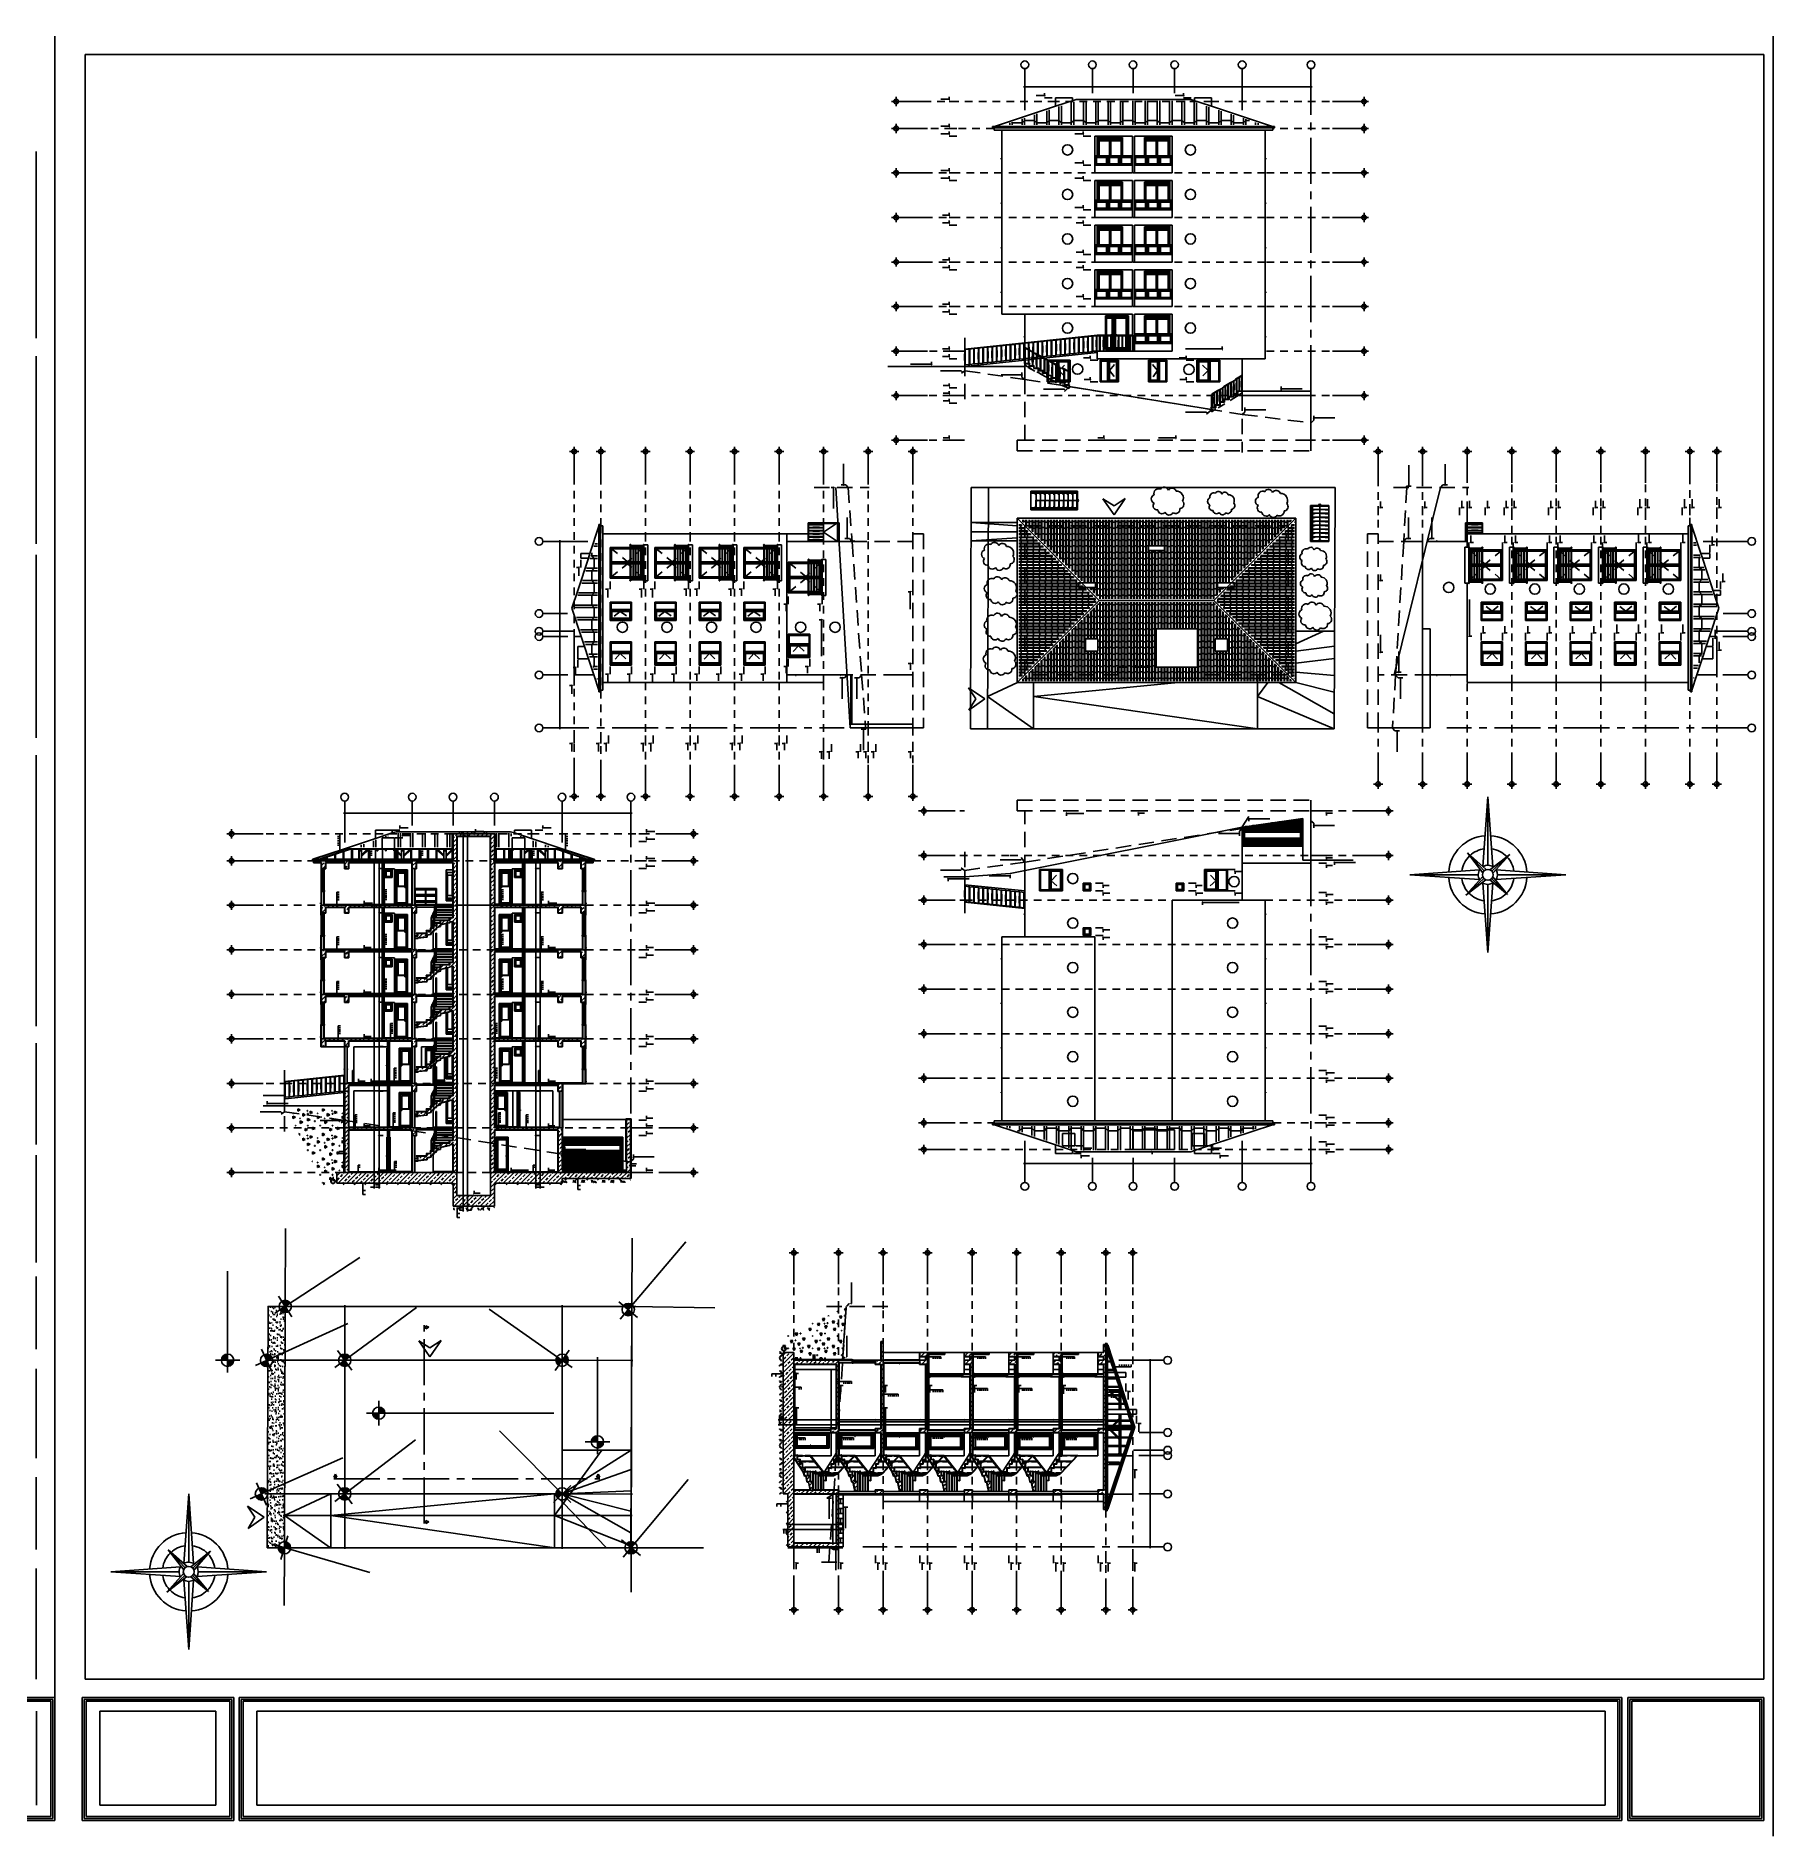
# Model space of a CAD drawing. Header units: metres. Extents: x -220 to 294, y -29 to 18.
# Drawn here: x -199.97 to -171.71, y -11.65 to 17.65 of the extents above; entities that cross this region are included whole.
import ezdxf

# ---------------------------------------------------------------- set-up
doc = ezdxf.new("R2010")
doc.units = ezdxf.units.M
doc.header["$MEASUREMENT"] = 0
for name, pattern in [('CENTER2', [1.125, 0.75, -0.125, 0.125, -0.125]), ('DASHED2', [0.375, 0.25, -0.125]), ('DASHED4', [0.1875, 0.125, -0.0625]), ('HIDDEN2', [0.1875, 0.125, -0.0625])]:
    doc.linetypes.add(name, pattern=pattern)
for name, color, linetype in [('Arazi', 7, 'Continuous'), ('Cember', 7, 'Continuous'), ('Cizgi', 7, 'Continuous'), ('Kesit_Kot', 7, 'Continuous'), ('Kot', 7, 'Continuous'), ('Merdiven', 7, 'Continuous'), ('Olculendirme', 7, 'Continuous'), ('Revizyon_Bulutu', 7, 'Continuous'), ('Rota', 7, 'Continuous'), ('Standart', 7, 'Continuous'), ('Tarama', 7, 'Continuous'), ('Tarama_Boslugu', 7, 'Continuous'), ('Yay', 7, 'Continuous'), ('Yerlestirilmis_Nesne', 7, 'Continuous')]:
    doc.layers.add(name, color=color, linetype=linetype)
pattern_1 = [(37.5, (0, 0), (-0.003149668, 0.09634119), [0, -0.076, 0, -0.085, 0, -0.08125]), (7.5, (0, 0), (0.088488835, 0.1411073), [0, -0.041, 0, -0.0685, 0, -0.02625]), (-32.5, (-0.0615, 0), (0.155707093, 0.000282953), [0, -0.025, 0, -0.09, 0, -0.1175]), (-42.5, (-0.0615, 0), (0.15030633, 0.04388378), [0, -0.0125, 0, -0.059, 0, -0.0675])]
pattern_2 = [(37.5, (0, 0), (-0.003149668, 0.09634119), [0, -0.076, 0, -0.085, 0, -0.08125]), (7.5, (0, 0), (0.088488835, 0.1411073), [0, -0.041, 0, -0.0685, 0, -0.02625]), (327.5, (-0.0615, 0), (0.155707093, 0.000282953), [0, -0.025, 0, -0.09, 0, -0.1175]), (317.5, (-0.0615, 0), (0.15030633, 0.04388378), [0, -0.0125, 0, -0.059, 0, -0.0675])]

msp = doc.modelspace()

# ---------------------------------------------------------------- hatches: boundary and pattern name
at = {"layer": 'Kesit_Kot', "linetype": 'Continuous', "lineweight": -3}
for color, points in [(251, [(-185.113, 16.584), (-185.094, 16.621), (-185.113, 16.621)]), (251, [(-183.559, 16.646), (-183.54, 16.684), (-183.559, 16.684)]), (251, [(-181.297, 16.646), (-181.278, 16.684), (-181.297, 16.684)]), (251, [(-185.113, 16.146), (-185.094, 16.184), (-185.113, 16.184)]), (251, [(-185.113, 16.021), (-185.094, 16.059), (-185.113, 16.059)]), (251, [(-182.932, 16.021), (-182.913, 16.059), (-182.932, 16.059)]), (251, [(-182.932, 15.546), (-182.913, 15.584), (-182.932, 15.584)]), (251, [(-185.113, 15.421), (-185.094, 15.459), (-185.113, 15.459)]), (251, [(-185.113, 15.296), (-185.094, 15.334), (-185.113, 15.334)]), (251, [(-182.932, 15.296), (-182.913, 15.334), (-182.932, 15.334)]), (251, [(-185.113, 14.696), (-185.094, 14.734), (-185.113, 14.734)]), (251, [(-182.932, 14.821), (-182.913, 14.859), (-182.932, 14.859)]), (251, [(-185.113, 14.571), (-185.094, 14.609), (-185.113, 14.609)]), (251, [(-182.932, 14.571), (-182.913, 14.609), (-182.932, 14.609)]), (251, [(-182.932, 14.096), (-182.913, 14.134), (-182.932, 14.134)]), (251, [(-185.113, 13.971), (-185.094, 14.009), (-185.113, 14.009)]), (251, [(-185.113, 13.846), (-185.094, 13.884), (-185.113, 13.884)]), (251, [(-182.932, 13.846), (-182.913, 13.884), (-182.932, 13.884)]), (251, [(-185.113, 13.246), (-185.094, 13.284), (-185.113, 13.284)]), (251, [(-182.932, 13.371), (-182.913, 13.409), (-182.932, 13.409)]), (251, [(-185.113, 13.121), (-185.094, 13.159), (-185.113, 13.159)]), (251, [(-185.4, 12.271), (-185.382, 12.309), (-185.4, 12.309)]), (251, [(-185.113, 12.521), (-185.094, 12.559), (-185.113, 12.559)]), (251, [(-185.113, 12.396), (-185.094, 12.434), (-185.113, 12.434)]), (251, [(-182.817, 12.371), (-182.798, 12.409), (-182.817, 12.409)]), (251, [(-181.257, 12.371), (-181.238, 12.409), (-181.257, 12.409)]), (251, [(-184.912, 12.159), (-184.893, 12.197), (-184.912, 12.197)]), (251, [(-183.928, 12.099), (-183.909, 12.136), (-183.928, 12.136)]), (251, [(-182.817, 12.021), (-182.798, 12.059), (-182.817, 12.059)]), (251, [(-181.257, 12.021), (-181.238, 12.059), (-181.257, 12.059)]), (251, [(-185.113, 11.921), (-185.094, 11.959), (-185.113, 11.959)]), (251, [(-185.113, 11.796), (-185.094, 11.834), (-185.113, 11.834)]), (251, [(-183.237, 11.865), (-183.219, 11.903), (-183.237, 11.903)]), (251, [(-179.708, 11.871), (-179.727, 11.909), (-179.708, 11.909)]), (251, [(-185.113, 11.671), (-185.094, 11.709), (-185.113, 11.709)]), (251, [(-180.924, 11.492), (-180.905, 11.529), (-180.924, 11.529)]), (251, [(-180.298, 11.529), (-180.316, 11.567), (-180.298, 11.567)]), (251, [(-179.178, 11.394), (-179.196, 11.432), (-179.178, 11.432)]), (251, [(-185.113, 11.071), (-185.094, 11.109), (-185.113, 11.109)]), (251, [(-182.593, 11.071), (-182.574, 11.109), (-182.593, 11.109)]), (216, [(-186.957, 10.299), (-186.995, 10.317), (-186.995, 10.299)]), (216, [(-186.796, 10.343), (-186.834, 10.324), (-186.834, 10.343)]), (251, [(-177.67, 10.321), (-177.632, 10.303), (-177.632, 10.321)]), (251, [(-177.077, 10.343), (-177.04, 10.324), (-177.04, 10.343)]), (251, [(-178.132, 9.974), (-178.095, 9.955), (-178.095, 9.974)]), (251, [(-177.407, 9.974), (-177.37, 9.955), (-177.37, 9.974)]), (251, [(-176.807, 9.974), (-176.77, 9.955), (-176.77, 9.974)]), (251, [(-176.682, 9.974), (-176.645, 9.955), (-176.645, 9.974)]), (251, [(-176.387, 9.974), (-176.35, 9.955), (-176.35, 9.974)]), (251, [(-176.082, 9.974), (-176.045, 9.955), (-176.045, 9.974)]), (251, [(-175.957, 9.974), (-175.92, 9.955), (-175.92, 9.974)]), (251, [(-175.357, 9.974), (-175.32, 9.955), (-175.32, 9.974)]), (251, [(-175.232, 9.974), (-175.195, 9.955), (-175.195, 9.974)]), (251, [(-174.632, 9.974), (-174.595, 9.955), (-174.595, 9.974)]), (251, [(-174.507, 9.974), (-174.47, 9.955), (-174.47, 9.974)]), (251, [(-173.907, 9.974), (-173.87, 9.955), (-173.87, 9.974)]), (251, [(-173.782, 9.974), (-173.745, 9.955), (-173.745, 9.974)]), (251, [(-173.182, 9.974), (-173.145, 9.955), (-173.145, 9.974)]), (251, [(-173.057, 9.974), (-173.02, 9.955), (-173.02, 9.974)]), (251, [(-172.62, 9.974), (-172.582, 9.955), (-172.582, 9.974)]), (216, [(-186.733, 9.47), (-186.771, 9.451), (-186.771, 9.47)]), (251, [(-177.675, 9.47), (-177.637, 9.452), (-177.637, 9.47)]), (251, [(-177.292, 9.47), (-177.255, 9.452), (-177.255, 9.47)]), (251, [(-176.657, 9.408), (-176.62, 9.389), (-176.62, 9.408)]), (251, [(-176.107, 9.408), (-176.07, 9.389), (-176.07, 9.408)]), (251, [(-175.932, 9.408), (-175.895, 9.389), (-175.895, 9.408)]), (251, [(-175.382, 9.408), (-175.345, 9.389), (-175.345, 9.408)]), (251, [(-175.207, 9.408), (-175.17, 9.389), (-175.17, 9.408)]), (251, [(-174.657, 9.408), (-174.62, 9.389), (-174.62, 9.408)]), (251, [(-174.482, 9.408), (-174.445, 9.389), (-174.445, 9.408)]), (251, [(-173.932, 9.408), (-173.895, 9.389), (-173.895, 9.408)]), (251, [(-173.757, 9.408), (-173.72, 9.389), (-173.72, 9.408)]), (251, [(-173.207, 9.408), (-173.17, 9.389), (-173.17, 9.408)]), (251, [(-172.732, 9.366), (-172.695, 9.347), (-172.695, 9.366)]), (216, [(-191.105, 9), (-191.142, 9.019), (-191.142, 9)]), (216, [(-190.63, 8.646), (-190.667, 8.664), (-190.667, 8.646)]), (216, [(-190.08, 8.646), (-190.117, 8.664), (-190.117, 8.646)]), (216, [(-189.905, 8.646), (-189.942, 8.664), (-189.942, 8.646)]), (216, [(-189.355, 8.646), (-189.392, 8.664), (-189.392, 8.646)]), (216, [(-189.18, 8.646), (-189.217, 8.664), (-189.217, 8.646)]), (216, [(-188.63, 8.646), (-188.667, 8.664), (-188.667, 8.646)]), (216, [(-188.455, 8.646), (-188.492, 8.664), (-188.492, 8.646)]), (216, [(-187.905, 8.646), (-187.942, 8.664), (-187.942, 8.646)]), (251, [(-178.132, 8.787), (-178.095, 8.768), (-178.095, 8.787)]), (251, [(-172.557, 8.768), (-172.52, 8.749), (-172.52, 8.768)]), (216, [(-187.73, 8.4), (-187.767, 8.418), (-187.767, 8.4)]), (216, [(-187.18, 8.4), (-187.217, 8.418), (-187.217, 8.4)]), (251, [(-176.457, 7.935), (-176.42, 7.916), (-176.42, 7.935)]), (251, [(-176.107, 7.935), (-176.07, 7.916), (-176.07, 7.935)]), (251, [(-175.732, 7.935), (-175.695, 7.916), (-175.695, 7.935)]), (251, [(-175.382, 7.935), (-175.345, 7.916), (-175.345, 7.935)]), (251, [(-175.007, 7.935), (-174.97, 7.916), (-174.97, 7.935)]), (251, [(-174.657, 7.935), (-174.62, 7.916), (-174.62, 7.935)]), (251, [(-174.282, 7.935), (-174.245, 7.916), (-174.245, 7.935)]), (251, [(-173.932, 7.935), (-173.895, 7.916), (-173.895, 7.935)]), (251, [(-173.557, 7.935), (-173.52, 7.916), (-173.52, 7.935)]), (251, [(-173.207, 7.935), (-173.17, 7.916), (-173.17, 7.935)]), (251, [(-172.682, 7.848), (-172.645, 7.829), (-172.645, 7.848)]), (251, [(-172.62, 7.654), (-172.582, 7.635), (-172.582, 7.654)]), (216, [(-191.155, 7.372), (-191.192, 7.391), (-191.192, 7.372)]), (216, [(-187.73, 7.386), (-187.767, 7.405), (-187.767, 7.386)]), (216, [(-187.38, 7.386), (-187.417, 7.405), (-187.417, 7.386)]), (216, [(-185.705, 7.434), (-185.742, 7.453), (-185.742, 7.434)]), (216, [(-191.217, 7.076), (-191.255, 7.095), (-191.255, 7.076)]), (216, [(-190.63, 7.261), (-190.667, 7.28), (-190.667, 7.261)]), (216, [(-190.28, 7.261), (-190.317, 7.28), (-190.317, 7.261)]), (216, [(-189.905, 7.261), (-189.942, 7.28), (-189.942, 7.261)]), (216, [(-189.555, 7.261), (-189.592, 7.28), (-189.592, 7.261)]), (216, [(-189.18, 7.261), (-189.217, 7.28), (-189.217, 7.261)]), (216, [(-188.83, 7.261), (-188.867, 7.28), (-188.867, 7.261)]), (216, [(-188.455, 7.261), (-188.492, 7.28), (-188.492, 7.261)]), (216, [(-188.105, 7.261), (-188.142, 7.28), (-188.142, 7.261)]), (216, [(-186.815, 7.202), (-186.852, 7.221), (-186.852, 7.202)]), (216, [(-186.577, 7.202), (-186.615, 7.221), (-186.615, 7.202)]), (251, [(-177.831, 7.293), (-177.794, 7.274), (-177.794, 7.293)]), (251, [(-177.807, 7.201), (-177.769, 7.22), (-177.769, 7.201)]), (216, [(-191.217, 6.136), (-191.255, 6.155), (-191.255, 6.136)]), (216, [(-190.78, 6.136), (-190.817, 6.155), (-190.817, 6.136)]), (216, [(-190.655, 6.136), (-190.692, 6.155), (-190.692, 6.136)]), (216, [(-190.055, 6.136), (-190.092, 6.155), (-190.092, 6.136)]), (216, [(-189.93, 6.136), (-189.967, 6.155), (-189.967, 6.136)]), (216, [(-189.33, 6.136), (-189.367, 6.155), (-189.367, 6.136)]), (216, [(-189.205, 6.136), (-189.242, 6.155), (-189.242, 6.136)]), (216, [(-188.605, 6.136), (-188.642, 6.155), (-188.642, 6.136)]), (216, [(-188.48, 6.136), (-188.517, 6.155), (-188.517, 6.136)]), (216, [(-187.88, 6.136), (-187.917, 6.155), (-187.917, 6.136)]), (216, [(-187.755, 6.136), (-187.792, 6.155), (-187.792, 6.136)]), (216, [(-186.468, 6.365), (-186.506, 6.384), (-186.506, 6.365)]), (251, [(-177.857, 6.339), (-177.819, 6.357), (-177.819, 6.339)]), (216, [(-187.155, 5.997), (-187.192, 6.016), (-187.192, 5.997)]), (216, [(-187.03, 5.997), (-187.067, 6.016), (-187.067, 5.997)]), (216, [(-186.555, 5.997), (-186.592, 6.016), (-186.592, 5.997)]), (216, [(-186.43, 5.997), (-186.467, 6.016), (-186.467, 5.997)]), (216, [(-186.305, 5.997), (-186.342, 6.016), (-186.342, 5.997)]), (216, [(-185.705, 5.997), (-185.742, 6.016), (-185.742, 5.997)]), (216, [(-182.033, 5.035), (-182.052, 4.998), (-182.033, 4.998)]), (216, [(-178.974, 5.035), (-178.992, 4.998), (-178.974, 4.998)]), (216, [(-194.05, 4.725), (-194.068, 4.762), (-194.05, 4.762)]), (216, [(-192.819, 4.662), (-192.838, 4.7), (-192.819, 4.7)]), (216, [(-191.726, 4.725), (-191.744, 4.762), (-191.726, 4.762)]), (216, [(-190.036, 4.662), (-190.055, 4.7), (-190.036, 4.7)]), (216, [(-180.39, 4.708), (-180.371, 4.67), (-180.39, 4.67)]), (216, [(-180.233, 4.945), (-180.251, 4.908), (-180.233, 4.908)]), (216, [(-179.18, 4.836), (-179.198, 4.799), (-179.18, 4.799)]), (216, [(-194.006, 4.6), (-194.025, 4.637), (-194.006, 4.637)]), (216, [(-190.036, 4.537), (-190.055, 4.575), (-190.036, 4.575)]), (216, [(-190.036, 4.225), (-190.055, 4.262), (-190.036, 4.262)]), (216, [(-190.036, 4.1), (-190.055, 4.137), (-190.036, 4.137)]), (216, [(-184.916, 4.109), (-184.897, 4.072), (-184.916, 4.072)]), (216, [(-183.943, 4.279), (-183.924, 4.242), (-183.943, 4.242)]), (216, [(-178.974, 4.31), (-178.992, 4.273), (-178.974, 4.273)]), (216, [(-178.974, 4.185), (-178.992, 4.148), (-178.974, 4.148)]), (216, [(-178.842, 4.235), (-178.861, 4.198), (-178.842, 4.198)]), (216, [(-185.129, 3.965), (-185.148, 3.928), (-185.129, 3.928)]), (216, [(-184.122, 4.018), (-184.103, 3.98), (-184.122, 3.98)]), (216, [(-182.606, 3.86), (-182.625, 3.823), (-182.606, 3.823)]), (216, [(-181.094, 3.86), (-181.112, 3.823), (-181.094, 3.823)]), (216, [(-180.46, 4.085), (-180.478, 4.048), (-180.46, 4.048)]), (216, [(-194.631, 3.5), (-194.65, 3.537), (-194.631, 3.537)]), (216, [(-191.631, 3.5), (-191.65, 3.537), (-191.631, 3.537)]), (216, [(-190.036, 3.5), (-190.055, 3.537), (-190.036, 3.537)]), (216, [(-182.606, 3.735), (-182.625, 3.698), (-182.606, 3.698)]), (216, [(-181.094, 3.735), (-181.112, 3.698), (-181.094, 3.698)]), (216, [(-180.46, 3.735), (-180.478, 3.698), (-180.46, 3.698)]), (216, [(-178.974, 3.71), (-178.992, 3.673), (-178.974, 3.673)]), (216, [(-178.974, 3.585), (-178.992, 3.548), (-178.974, 3.548)]), (216, [(-190.036, 3.375), (-190.055, 3.412), (-190.036, 3.412)]), (216, [(-182.606, 3.135), (-182.625, 3.098), (-182.606, 3.098)]), (216, [(-182.606, 3.01), (-182.625, 2.973), (-182.606, 2.973)]), (216, [(-178.974, 2.985), (-178.992, 2.948), (-178.974, 2.948)]), (216, [(-194.631, 2.775), (-194.65, 2.812), (-194.631, 2.812)]), (216, [(-191.631, 2.775), (-191.65, 2.812), (-191.631, 2.812)]), (216, [(-190.036, 2.775), (-190.055, 2.812), (-190.036, 2.812)]), (216, [(-190.036, 2.65), (-190.055, 2.687), (-190.036, 2.687)]), (216, [(-178.974, 2.86), (-178.992, 2.823), (-178.974, 2.823)]), (216, [(-194.631, 2.05), (-194.65, 2.087), (-194.631, 2.087)]), (216, [(-191.631, 2.05), (-191.65, 2.087), (-191.631, 2.087)]), (216, [(-190.036, 2.05), (-190.055, 2.087), (-190.036, 2.087)]), (216, [(-178.974, 2.26), (-178.992, 2.223), (-178.974, 2.223)]), (216, [(-178.974, 2.135), (-178.992, 2.098), (-178.974, 2.098)]), (216, [(-190.036, 1.925), (-190.055, 1.962), (-190.036, 1.962)]), (216, [(-178.974, 1.535), (-178.992, 1.498), (-178.974, 1.498)]), (216, [(-194.631, 1.325), (-194.65, 1.362), (-194.631, 1.362)]), (216, [(-191.631, 1.325), (-191.65, 1.362), (-191.631, 1.362)]), (216, [(-190.036, 1.325), (-190.055, 1.362), (-190.036, 1.362)]), (216, [(-190.036, 1.2), (-190.055, 1.237), (-190.036, 1.237)]), (216, [(-178.974, 1.41), (-178.992, 1.373), (-178.974, 1.373)]), (216, [(-194.724, 0.6), (-194.743, 0.637), (-194.724, 0.637)]), (216, [(-191.631, 0.6), (-191.65, 0.637), (-191.631, 0.637)]), (216, [(-190.036, 0.6), (-190.055, 0.637), (-190.036, 0.637)]), (216, [(-178.974, 0.81), (-178.992, 0.773), (-178.974, 0.773)]), (216, [(-178.974, 0.685), (-178.992, 0.648), (-178.974, 0.648)]), (216, [(-190.036, 0.475), (-190.055, 0.512), (-190.036, 0.512)]), (216, [(-196.21, 0.235), (-196.229, 0.272), (-196.21, 0.272)]), (216, [(-195.984, 0.099), (-195.965, 0.136), (-195.984, 0.136)]), (216, [(-190.036, 0), (-190.055, 0.037), (-190.036, 0.037)]), (216, [(-178.974, 0.085), (-178.992, 0.048), (-178.974, 0.048)]), (216, [(-195.006, -0.043), (-194.987, -0.005), (-195.006, -0.005)]), (216, [(-194.631, -0.125), (-194.65, -0.088), (-194.631, -0.088)]), (216, [(-191.631, -0.125), (-191.65, -0.088), (-191.631, -0.088)]), (216, [(-190.036, -0.125), (-190.055, -0.088), (-190.036, -0.088)]), (216, [(-190.036, -0.25), (-190.055, -0.213), (-190.036, -0.213)]), (216, [(-178.974, -0.04), (-178.992, -0.077), (-178.974, -0.077)]), (216, [(-191.366, -0.51), (-191.385, -0.473), (-191.366, -0.473)]), (216, [(-182.964, -0.54), (-182.983, -0.577), (-182.964, -0.577)]), (216, [(-182.926, -0.415), (-182.945, -0.452), (-182.926, -0.452)]), (216, [(-181.809, -0.477), (-181.828, -0.515), (-181.809, -0.515)]), (216, [(-180.814, -0.415), (-180.833, -0.452), (-180.814, -0.452)]), (216, [(-180.702, -0.54), (-180.72, -0.577), (-180.702, -0.577)]), (216, [(-178.974, -0.352), (-178.992, -0.39), (-178.974, -0.39)]), (216, [(-178.974, -0.477), (-178.992, -0.515), (-178.974, -0.515)]), (216, [(-191.631, -0.85), (-191.65, -0.813), (-191.631, -0.813)]), (216, [(-190.252, -0.634), (-190.271, -0.596), (-190.252, -0.596)]), (216, [(-190.036, -0.85), (-190.055, -0.813), (-190.036, -0.813)]), (216, [(-192.844, -1.225), (-192.863, -1.188), (-192.844, -1.188)]), (216, [(-186.738, -2.982), (-186.7, -3.001), (-186.7, -2.982)]), (216, [(-187.639, -4.119), (-187.601, -4.101), (-187.601, -4.119)]), (216, [(-186.818, -3.851), (-186.78, -3.87), (-186.78, -3.851)]), (216, [(-186.914, -4.319), (-186.876, -4.301), (-186.876, -4.319)]), (216, [(-186.189, -4.319), (-186.151, -4.301), (-186.151, -4.319)]), (216, [(-185.464, -4.319), (-185.426, -4.301), (-185.426, -4.319)]), (216, [(-184.739, -4.319), (-184.701, -4.301), (-184.701, -4.319)]), (216, [(-184.014, -4.319), (-183.976, -4.301), (-183.976, -4.319)]), (216, [(-183.289, -4.319), (-183.251, -4.301), (-183.251, -4.319)]), (216, [(-182.239, -4.412), (-182.201, -4.394), (-182.201, -4.412)]), (216, [(-182.064, -4.937), (-182.026, -4.919), (-182.026, -4.937)]), (216, [(-182.126, -5.692), (-182.089, -5.674), (-182.089, -5.692)]), (216, [(-187.104, -6.149), (-187.066, -6.13), (-187.066, -6.149)]), (216, [(-186.839, -6.298), (-186.801, -6.28), (-186.801, -6.298)]), (216, [(-186.996, -6.984), (-186.959, -6.965), (-186.959, -6.984)]), (216, [(-187.639, -7.207), (-187.601, -7.189), (-187.601, -7.207)]), (216, [(-186.914, -7.207), (-186.876, -7.189), (-186.876, -7.207)]), (216, [(-186.314, -7.207), (-186.276, -7.189), (-186.276, -7.207)]), (216, [(-186.189, -7.207), (-186.151, -7.189), (-186.151, -7.207)]), (216, [(-185.589, -7.207), (-185.551, -7.189), (-185.551, -7.207)]), (216, [(-185.464, -7.207), (-185.426, -7.189), (-185.426, -7.207)]), (216, [(-184.864, -7.207), (-184.826, -7.189), (-184.826, -7.207)]), (216, [(-184.739, -7.207), (-184.701, -7.189), (-184.701, -7.207)]), (216, [(-184.139, -7.207), (-184.101, -7.189), (-184.101, -7.207)]), (216, [(-184.014, -7.207), (-183.976, -7.189), (-183.976, -7.207)]), (216, [(-183.414, -7.207), (-183.376, -7.189), (-183.376, -7.207)]), (216, [(-183.289, -7.207), (-183.251, -7.189), (-183.251, -7.207)]), (216, [(-182.689, -7.207), (-182.651, -7.189), (-182.651, -7.207)]), (216, [(-182.564, -7.207), (-182.526, -7.189), (-182.526, -7.207)]), (216, [(-182.126, -7.207), (-182.089, -7.189), (-182.089, -7.207)])]:
    msp.add_hatch(color=color, dxfattribs=at).paths.add_polyline_path(points)
at = {"layer": 'Kot', "linetype": 'Continuous', "lineweight": -3}
for points in [[(-195.834, -2.975), (-195.841, -2.966), (-195.849, -2.958), (-195.857, -2.951), (-195.866, -2.944), (-195.876, -2.939), (-195.887, -2.935), (-195.898, -2.932), (-195.909, -2.93), (-195.92, -2.93), (-195.931, -2.931), (-195.942, -2.933), (-195.953, -2.936), (-195.963, -2.941), (-195.973, -2.946), (-195.918, -3.03)], [(-196.002, -3.085), (-195.995, -3.094), (-195.987, -3.102), (-195.979, -3.109), (-195.97, -3.116), (-195.96, -3.121), (-195.949, -3.125), (-195.938, -3.128), (-195.927, -3.129), (-195.916, -3.13), (-195.905, -3.129), (-195.894, -3.127), (-195.883, -3.124), (-195.873, -3.119), (-195.863, -3.114), (-195.918, -3.03)], [(-190.27, -3.006), (-190.279, -2.999), (-190.289, -2.994), (-190.299, -2.989), (-190.31, -2.986), (-190.321, -2.983), (-190.332, -2.982), (-190.343, -2.983), (-190.354, -2.984), (-190.365, -2.987), (-190.375, -2.991), (-190.385, -2.996), (-190.395, -3.002), (-190.403, -3.01), (-190.411, -3.018), (-190.335, -3.082)], [(-190.399, -3.159), (-190.39, -3.166), (-190.381, -3.171), (-190.37, -3.176), (-190.36, -3.179), (-190.349, -3.181), (-190.337, -3.182), (-190.326, -3.182), (-190.315, -3.18), (-190.304, -3.178), (-190.294, -3.174), (-190.284, -3.169), (-190.275, -3.162), (-190.266, -3.155), (-190.258, -3.147), (-190.335, -3.082)], [(-196.855, -3.807), (-196.867, -3.808), (-196.878, -3.81), (-196.889, -3.813), (-196.899, -3.817), (-196.909, -3.823), (-196.918, -3.829), (-196.926, -3.837), (-196.934, -3.845), (-196.94, -3.854), (-196.946, -3.864), (-196.95, -3.874), (-196.953, -3.885), (-196.955, -3.896), (-196.955, -3.907), (-196.855, -3.907)], [(-196.129, -3.867), (-196.134, -3.857), (-196.141, -3.847), (-196.148, -3.839), (-196.156, -3.831), (-196.165, -3.825), (-196.175, -3.819), (-196.185, -3.814), (-196.196, -3.811), (-196.207, -3.809), (-196.218, -3.808), (-196.229, -3.809), (-196.24, -3.81), (-196.251, -3.813), (-196.262, -3.817), (-196.22, -3.908)], [(-194.869, -3.848), (-194.876, -3.839), (-194.884, -3.832), (-194.893, -3.825), (-194.903, -3.819), (-194.913, -3.814), (-194.924, -3.811), (-194.934, -3.809), (-194.946, -3.807), (-194.957, -3.808), (-194.968, -3.809), (-194.979, -3.812), (-194.989, -3.816), (-194.999, -3.821), (-195.009, -3.827), (-194.95, -3.907)], [(-196.855, -4.007), (-196.844, -4.007), (-196.833, -4.005), (-196.822, -4.002), (-196.812, -3.997), (-196.802, -3.992), (-196.793, -3.986), (-196.785, -3.978), (-196.777, -3.97), (-196.771, -3.961), (-196.765, -3.951), (-196.761, -3.94), (-196.758, -3.93), (-196.756, -3.919), (-196.755, -3.907), (-196.855, -3.907)], [(-196.311, -3.95), (-196.306, -3.959), (-196.3, -3.969), (-196.293, -3.977), (-196.284, -3.985), (-196.275, -3.992), (-196.266, -3.997), (-196.255, -4.002), (-196.245, -4.005), (-196.234, -4.007), (-196.222, -4.008), (-196.211, -4.008), (-196.2, -4.006), (-196.189, -4.003), (-196.179, -3.999), (-196.22, -3.908)], [(-195.03, -3.967), (-195.023, -3.975), (-195.015, -3.983), (-195.006, -3.99), (-194.996, -3.996), (-194.986, -4), (-194.976, -4.004), (-194.965, -4.006), (-194.953, -4.007), (-194.942, -4.007), (-194.931, -4.006), (-194.92, -4.003), (-194.91, -3.999), (-194.9, -3.994), (-194.89, -3.988), (-194.95, -3.907)], [(-191.494, -3.85), (-191.5, -3.859), (-191.505, -3.87), (-191.509, -3.88), (-191.511, -3.891), (-191.512, -3.902), (-191.512, -3.913), (-191.511, -3.925), (-191.508, -3.935), (-191.505, -3.946), (-191.5, -3.956), (-191.494, -3.966), (-191.487, -3.974), (-191.479, -3.982), (-191.47, -3.989), (-191.412, -3.907)], [(-191.331, -3.965), (-191.325, -3.955), (-191.32, -3.945), (-191.316, -3.935), (-191.314, -3.924), (-191.312, -3.913), (-191.313, -3.901), (-191.314, -3.89), (-191.316, -3.879), (-191.32, -3.869), (-191.325, -3.859), (-191.331, -3.849), (-191.338, -3.84), (-191.346, -3.833), (-191.355, -3.826), (-191.412, -3.907)], [(-190.836, -5.136), (-190.848, -5.137), (-190.859, -5.139), (-190.869, -5.142), (-190.88, -5.146), (-190.89, -5.152), (-190.899, -5.158), (-190.907, -5.166), (-190.915, -5.174), (-190.921, -5.183), (-190.927, -5.193), (-190.931, -5.203), (-190.934, -5.214), (-190.936, -5.225), (-190.936, -5.236), (-190.836, -5.236)], [(-190.836, -5.336), (-190.825, -5.336), (-190.814, -5.334), (-190.803, -5.331), (-190.793, -5.326), (-190.783, -5.321), (-190.774, -5.315), (-190.766, -5.307), (-190.758, -5.299), (-190.752, -5.29), (-190.746, -5.28), (-190.742, -5.269), (-190.739, -5.259), (-190.737, -5.248), (-190.736, -5.236), (-190.836, -5.236)], [(-196.398, -6.122), (-196.392, -6.132), (-196.386, -6.141), (-196.379, -6.15), (-196.371, -6.158), (-196.362, -6.164), (-196.352, -6.17), (-196.342, -6.175), (-196.332, -6.178), (-196.321, -6.18), (-196.309, -6.181), (-196.298, -6.181), (-196.287, -6.18), (-196.276, -6.177), (-196.266, -6.173), (-196.306, -6.081)], [(-196.215, -6.041), (-196.22, -6.031), (-196.226, -6.022), (-196.233, -6.013), (-196.241, -6.005), (-196.25, -5.999), (-196.26, -5.993), (-196.27, -5.988), (-196.281, -5.985), (-196.292, -5.983), (-196.303, -5.982), (-196.314, -5.982), (-196.325, -5.983), (-196.336, -5.986), (-196.347, -5.99), (-196.306, -6.081)], [(-195.029, -6.143), (-195.022, -6.152), (-195.013, -6.159), (-195.004, -6.166), (-194.995, -6.172), (-194.984, -6.176), (-194.974, -6.179), (-194.963, -6.182), (-194.951, -6.182), (-194.94, -6.182), (-194.929, -6.18), (-194.918, -6.177), (-194.908, -6.173), (-194.898, -6.168), (-194.889, -6.162), (-194.95, -6.082)], [(-194.87, -6.021), (-194.878, -6.013), (-194.886, -6.005), (-194.895, -5.999), (-194.904, -5.993), (-194.915, -5.989), (-194.925, -5.985), (-194.937, -5.983), (-194.948, -5.982), (-194.959, -5.983), (-194.97, -5.984), (-194.981, -5.987), (-194.991, -5.992), (-195.001, -5.997), (-195.01, -6.003), (-194.95, -6.082)], [(-191.483, -6.011), (-191.49, -6.02), (-191.497, -6.029), (-191.502, -6.039), (-191.507, -6.049), (-191.51, -6.06), (-191.512, -6.071), (-191.512, -6.082), (-191.512, -6.093), (-191.51, -6.104), (-191.507, -6.115), (-191.503, -6.125), (-191.497, -6.135), (-191.491, -6.144), (-191.483, -6.153), (-191.412, -6.082)], [(-191.342, -6.153), (-191.334, -6.145), (-191.328, -6.136), (-191.322, -6.126), (-191.318, -6.116), (-191.315, -6.105), (-191.313, -6.094), (-191.312, -6.083), (-191.313, -6.072), (-191.315, -6.061), (-191.318, -6.05), (-191.322, -6.039), (-191.327, -6.03), (-191.334, -6.02), (-191.341, -6.012), (-191.412, -6.082)], [(-196.027, -6.93), (-196.03, -6.941), (-196.031, -6.952), (-196.031, -6.963), (-196.03, -6.974), (-196.028, -6.985), (-196.024, -6.996), (-196.019, -7.006), (-196.013, -7.015), (-196.006, -7.024), (-195.998, -7.032), (-195.989, -7.039), (-195.98, -7.045), (-195.97, -7.05), (-195.959, -7.053), (-195.931, -6.957)], [(-195.835, -6.985), (-195.833, -6.974), (-195.832, -6.963), (-195.832, -6.952), (-195.833, -6.941), (-195.835, -6.93), (-195.839, -6.919), (-195.844, -6.909), (-195.85, -6.9), (-195.857, -6.891), (-195.865, -6.883), (-195.873, -6.876), (-195.883, -6.87), (-195.893, -6.865), (-195.904, -6.861), (-195.931, -6.957)], [(-190.226, -6.881), (-190.235, -6.874), (-190.245, -6.868), (-190.255, -6.864), (-190.266, -6.86), (-190.277, -6.858), (-190.288, -6.857), (-190.299, -6.858), (-190.31, -6.859), (-190.321, -6.862), (-190.332, -6.866), (-190.342, -6.871), (-190.351, -6.878), (-190.36, -6.885), (-190.367, -6.893), (-190.29, -6.957)], [(-190.355, -7.034), (-190.346, -7.041), (-190.336, -7.046), (-190.326, -7.051), (-190.315, -7.054), (-190.304, -7.056), (-190.293, -7.057), (-190.282, -7.057), (-190.271, -7.055), (-190.26, -7.053), (-190.249, -7.048), (-190.239, -7.043), (-190.23, -7.037), (-190.221, -7.03), (-190.214, -7.022), (-190.29, -6.957)]]:
    msp.add_hatch(color=216, dxfattribs=at).paths.add_polyline_path(points)
at = {"layer": 'Standart', "linetype": 'Continuous', "lineweight": -3}
for color, points in [(251, [(-180.67, 12.521), (-180.651, 12.559), (-180.67, 12.559)]), (251, [(-181.425, 11.074), (-181.406, 11.111), (-181.425, 11.111)]), (216, [(-185.707, 8.602), (-185.745, 8.621), (-185.745, 8.602)]), (216, [(-187.155, 8.148), (-187.192, 8.167), (-187.192, 8.148)]), (251, [(-178.13, 7.619), (-178.092, 7.6), (-178.092, 7.619)]), (251, [(-176.682, 7.882), (-176.645, 7.863), (-176.645, 7.882)]), (216, [(-183.201, 5.033), (-183.22, 4.995), (-183.201, 4.995)]), (216, [(-196.753, 4.662), (-196.754, 4.667), (-196.754, 4.671), (-196.756, 4.675), (-196.757, 4.679), (-196.759, 4.682), (-196.762, 4.686), (-196.764, 4.689), (-196.768, 4.692), (-196.771, 4.694), (-196.775, 4.696), (-196.779, 4.698), (-196.783, 4.699), (-196.787, 4.7), (-196.791, 4.7), (-196.791, 4.662)]), (216, [(-189.236, 4.662), (-189.236, 4.667), (-189.237, 4.671), (-189.238, 4.675), (-189.24, 4.679), (-189.242, 4.682), (-189.244, 4.686), (-189.247, 4.689), (-189.25, 4.692), (-189.254, 4.694), (-189.257, 4.696), (-189.261, 4.698), (-189.265, 4.699), (-189.269, 4.7), (-189.274, 4.7), (-189.274, 4.662)]), (216, [(-196.828, 4.662), (-196.828, 4.658), (-196.828, 4.654), (-196.826, 4.65), (-196.825, 4.646), (-196.823, 4.643), (-196.82, 4.639), (-196.818, 4.636), (-196.814, 4.633), (-196.811, 4.631), (-196.807, 4.629), (-196.803, 4.627), (-196.799, 4.626), (-196.795, 4.625), (-196.791, 4.625), (-196.791, 4.662)]), (216, [(-189.311, 4.662), (-189.311, 4.658), (-189.31, 4.654), (-189.309, 4.65), (-189.307, 4.646), (-189.305, 4.643), (-189.303, 4.639), (-189.3, 4.636), (-189.297, 4.633), (-189.293, 4.631), (-189.29, 4.629), (-189.286, 4.627), (-189.282, 4.626), (-189.278, 4.625), (-189.274, 4.625), (-189.274, 4.662)]), (216, [(-196.828, 4.225), (-196.828, 4.221), (-196.828, 4.217), (-196.826, 4.213), (-196.825, 4.209), (-196.823, 4.205), (-196.82, 4.202), (-196.818, 4.198), (-196.814, 4.196), (-196.811, 4.193), (-196.807, 4.191), (-196.803, 4.19), (-196.799, 4.188), (-196.795, 4.188), (-196.791, 4.187), (-196.791, 4.225)]), (216, [(-196.753, 4.225), (-196.754, 4.229), (-196.754, 4.233), (-196.756, 4.237), (-196.757, 4.241), (-196.759, 4.245), (-196.762, 4.248), (-196.764, 4.252), (-196.768, 4.254), (-196.771, 4.257), (-196.775, 4.259), (-196.779, 4.26), (-196.783, 4.262), (-196.787, 4.262), (-196.791, 4.262), (-196.791, 4.225)]), (216, [(-189.311, 4.225), (-189.311, 4.221), (-189.31, 4.217), (-189.309, 4.213), (-189.307, 4.209), (-189.305, 4.205), (-189.303, 4.202), (-189.3, 4.198), (-189.297, 4.196), (-189.293, 4.193), (-189.29, 4.191), (-189.286, 4.19), (-189.282, 4.188), (-189.278, 4.188), (-189.274, 4.187), (-189.274, 4.225)]), (216, [(-189.236, 4.225), (-189.236, 4.229), (-189.237, 4.233), (-189.238, 4.237), (-189.24, 4.241), (-189.242, 4.245), (-189.244, 4.248), (-189.247, 4.252), (-189.25, 4.254), (-189.254, 4.257), (-189.257, 4.259), (-189.261, 4.26), (-189.265, 4.262), (-189.269, 4.262), (-189.274, 4.262), (-189.274, 4.225)]), (216, [(-196.753, 3.5), (-196.754, 3.504), (-196.754, 3.508), (-196.756, 3.512), (-196.757, 3.516), (-196.759, 3.52), (-196.762, 3.523), (-196.764, 3.527), (-196.768, 3.529), (-196.771, 3.532), (-196.775, 3.534), (-196.779, 3.535), (-196.783, 3.537), (-196.787, 3.537), (-196.791, 3.537), (-196.791, 3.5)]), (216, [(-189.236, 3.5), (-189.236, 3.504), (-189.237, 3.508), (-189.238, 3.512), (-189.24, 3.516), (-189.242, 3.52), (-189.244, 3.523), (-189.247, 3.527), (-189.25, 3.529), (-189.254, 3.532), (-189.257, 3.534), (-189.261, 3.535), (-189.265, 3.537), (-189.269, 3.537), (-189.274, 3.537), (-189.274, 3.5)]), (216, [(-180.987, 3.585), (-181.005, 3.548), (-180.987, 3.548)]), (216, [(-196.828, 3.5), (-196.828, 3.496), (-196.828, 3.492), (-196.826, 3.488), (-196.825, 3.484), (-196.823, 3.48), (-196.82, 3.477), (-196.818, 3.473), (-196.814, 3.471), (-196.811, 3.468), (-196.807, 3.466), (-196.803, 3.465), (-196.799, 3.463), (-196.795, 3.463), (-196.791, 3.462), (-196.791, 3.5)]), (216, [(-189.311, 3.5), (-189.311, 3.496), (-189.31, 3.492), (-189.309, 3.488), (-189.307, 3.484), (-189.305, 3.48), (-189.303, 3.477), (-189.3, 3.473), (-189.297, 3.471), (-189.293, 3.468), (-189.29, 3.466), (-189.286, 3.465), (-189.282, 3.463), (-189.278, 3.463), (-189.274, 3.462), (-189.274, 3.5)]), (216, [(-196.828, 2.775), (-196.828, 2.771), (-196.828, 2.767), (-196.826, 2.763), (-196.825, 2.759), (-196.823, 2.755), (-196.82, 2.752), (-196.818, 2.748), (-196.814, 2.746), (-196.811, 2.743), (-196.807, 2.741), (-196.803, 2.74), (-196.799, 2.738), (-196.795, 2.738), (-196.791, 2.737), (-196.791, 2.775)]), (216, [(-196.753, 2.775), (-196.754, 2.779), (-196.754, 2.783), (-196.756, 2.787), (-196.757, 2.791), (-196.759, 2.795), (-196.762, 2.798), (-196.764, 2.802), (-196.768, 2.804), (-196.771, 2.807), (-196.775, 2.809), (-196.779, 2.81), (-196.783, 2.812), (-196.787, 2.812), (-196.791, 2.812), (-196.791, 2.775)]), (216, [(-189.311, 2.775), (-189.311, 2.771), (-189.31, 2.767), (-189.309, 2.763), (-189.307, 2.759), (-189.305, 2.755), (-189.303, 2.752), (-189.3, 2.748), (-189.297, 2.746), (-189.293, 2.743), (-189.29, 2.741), (-189.286, 2.74), (-189.282, 2.738), (-189.278, 2.738), (-189.274, 2.737), (-189.274, 2.775)]), (216, [(-189.236, 2.775), (-189.236, 2.779), (-189.237, 2.783), (-189.238, 2.787), (-189.24, 2.791), (-189.242, 2.795), (-189.244, 2.798), (-189.247, 2.802), (-189.25, 2.804), (-189.254, 2.807), (-189.257, 2.809), (-189.261, 2.81), (-189.265, 2.812), (-189.269, 2.812), (-189.274, 2.812), (-189.274, 2.775)]), (216, [(-196.753, 2.05), (-196.754, 2.054), (-196.754, 2.058), (-196.756, 2.062), (-196.757, 2.066), (-196.759, 2.07), (-196.762, 2.073), (-196.764, 2.077), (-196.768, 2.079), (-196.771, 2.082), (-196.775, 2.084), (-196.779, 2.085), (-196.783, 2.087), (-196.787, 2.087), (-196.791, 2.087), (-196.791, 2.05)]), (216, [(-189.236, 2.05), (-189.236, 2.054), (-189.237, 2.058), (-189.238, 2.062), (-189.24, 2.066), (-189.242, 2.07), (-189.244, 2.073), (-189.247, 2.077), (-189.25, 2.079), (-189.254, 2.082), (-189.257, 2.084), (-189.261, 2.085), (-189.265, 2.087), (-189.269, 2.087), (-189.274, 2.087), (-189.274, 2.05)]), (216, [(-196.828, 2.05), (-196.828, 2.046), (-196.828, 2.042), (-196.826, 2.038), (-196.825, 2.034), (-196.823, 2.03), (-196.82, 2.027), (-196.818, 2.023), (-196.814, 2.021), (-196.811, 2.018), (-196.807, 2.016), (-196.803, 2.015), (-196.799, 2.013), (-196.795, 2.013), (-196.791, 2.012), (-196.791, 2.05)]), (216, [(-189.311, 2.05), (-189.311, 2.046), (-189.31, 2.042), (-189.309, 2.038), (-189.307, 2.034), (-189.305, 2.03), (-189.303, 2.027), (-189.3, 2.023), (-189.297, 2.021), (-189.293, 2.018), (-189.29, 2.016), (-189.286, 2.015), (-189.282, 2.013), (-189.278, 2.013), (-189.274, 2.012), (-189.274, 2.05)]), (216, [(-196.828, 1.325), (-196.828, 1.321), (-196.828, 1.317), (-196.826, 1.313), (-196.825, 1.309), (-196.823, 1.305), (-196.82, 1.302), (-196.818, 1.298), (-196.814, 1.296), (-196.811, 1.293), (-196.807, 1.291), (-196.803, 1.29), (-196.799, 1.288), (-196.795, 1.288), (-196.791, 1.287), (-196.791, 1.325)]), (216, [(-196.753, 1.325), (-196.754, 1.329), (-196.754, 1.333), (-196.756, 1.337), (-196.757, 1.341), (-196.759, 1.345), (-196.762, 1.348), (-196.764, 1.352), (-196.768, 1.354), (-196.771, 1.357), (-196.775, 1.359), (-196.779, 1.36), (-196.783, 1.362), (-196.787, 1.362), (-196.791, 1.362), (-196.791, 1.325)]), (216, [(-189.311, 1.325), (-189.311, 1.321), (-189.31, 1.317), (-189.309, 1.313), (-189.307, 1.309), (-189.305, 1.305), (-189.303, 1.302), (-189.3, 1.298), (-189.297, 1.296), (-189.293, 1.293), (-189.29, 1.291), (-189.286, 1.29), (-189.282, 1.288), (-189.278, 1.288), (-189.274, 1.287), (-189.274, 1.325)]), (216, [(-189.236, 1.325), (-189.236, 1.329), (-189.237, 1.333), (-189.238, 1.337), (-189.24, 1.341), (-189.242, 1.345), (-189.244, 1.348), (-189.247, 1.352), (-189.25, 1.354), (-189.254, 1.357), (-189.257, 1.359), (-189.261, 1.36), (-189.265, 1.362), (-189.269, 1.362), (-189.274, 1.362), (-189.274, 1.325)]), (216, [(-196.828, 0.6), (-196.828, 0.596), (-196.828, 0.592), (-196.826, 0.588), (-196.825, 0.584), (-196.823, 0.58), (-196.82, 0.577), (-196.818, 0.573), (-196.814, 0.571), (-196.811, 0.568), (-196.807, 0.566), (-196.803, 0.565), (-196.799, 0.563), (-196.795, 0.563), (-196.791, 0.562), (-196.791, 0.6)]), (216, [(-196.753, 0.6), (-196.754, 0.604), (-196.754, 0.608), (-196.756, 0.612), (-196.757, 0.616), (-196.759, 0.62), (-196.762, 0.623), (-196.764, 0.627), (-196.768, 0.629), (-196.771, 0.632), (-196.775, 0.634), (-196.779, 0.635), (-196.783, 0.637), (-196.787, 0.637), (-196.791, 0.637), (-196.791, 0.6)]), (216, [(-194.518, 0.6), (-194.537, 0.637), (-194.518, 0.637)]), (216, [(-189.311, 0.6), (-189.311, 0.596), (-189.31, 0.592), (-189.309, 0.588), (-189.307, 0.584), (-189.305, 0.58), (-189.303, 0.577), (-189.3, 0.573), (-189.297, 0.571), (-189.293, 0.568), (-189.29, 0.566), (-189.286, 0.565), (-189.282, 0.563), (-189.278, 0.563), (-189.274, 0.562), (-189.274, 0.6)]), (216, [(-189.236, 0.6), (-189.236, 0.604), (-189.237, 0.608), (-189.238, 0.612), (-189.24, 0.616), (-189.242, 0.62), (-189.244, 0.623), (-189.247, 0.627), (-189.25, 0.629), (-189.254, 0.632), (-189.257, 0.634), (-189.261, 0.635), (-189.265, 0.637), (-189.269, 0.637), (-189.274, 0.637), (-189.274, 0.6)]), (216, [(-196.828, -0.125), (-196.828, -0.129), (-196.828, -0.133), (-196.826, -0.137), (-196.825, -0.141), (-196.823, -0.145), (-196.82, -0.148), (-196.818, -0.152), (-196.814, -0.154), (-196.811, -0.157), (-196.807, -0.159), (-196.803, -0.16), (-196.799, -0.162), (-196.795, -0.162), (-196.791, -0.163), (-196.791, -0.125)]), (216, [(-196.753, -0.125), (-196.754, -0.121), (-196.754, -0.117), (-196.756, -0.113), (-196.757, -0.109), (-196.759, -0.105), (-196.762, -0.102), (-196.764, -0.098), (-196.768, -0.096), (-196.771, -0.093), (-196.775, -0.091), (-196.779, -0.09), (-196.783, -0.088), (-196.787, -0.088), (-196.791, -0.088), (-196.791, -0.125)]), (216, [(-189.311, -0.125), (-189.311, -0.129), (-189.31, -0.133), (-189.309, -0.137), (-189.307, -0.141), (-189.305, -0.145), (-189.303, -0.148), (-189.3, -0.152), (-189.297, -0.154), (-189.293, -0.157), (-189.29, -0.159), (-189.286, -0.16), (-189.282, -0.162), (-189.278, -0.162), (-189.274, -0.163), (-189.274, -0.125)]), (216, [(-189.236, -0.125), (-189.236, -0.121), (-189.237, -0.117), (-189.238, -0.113), (-189.24, -0.109), (-189.242, -0.105), (-189.244, -0.102), (-189.247, -0.098), (-189.25, -0.096), (-189.254, -0.093), (-189.257, -0.091), (-189.261, -0.09), (-189.265, -0.088), (-189.269, -0.088), (-189.274, -0.088), (-189.274, -0.125)]), (216, [(-196.828, -0.85), (-196.828, -0.854), (-196.828, -0.858), (-196.826, -0.862), (-196.825, -0.866), (-196.823, -0.87), (-196.82, -0.873), (-196.818, -0.877), (-196.814, -0.879), (-196.811, -0.882), (-196.807, -0.884), (-196.803, -0.885), (-196.799, -0.887), (-196.795, -0.887), (-196.791, -0.888), (-196.791, -0.85)]), (216, [(-196.753, -0.85), (-196.754, -0.846), (-196.754, -0.842), (-196.756, -0.838), (-196.757, -0.834), (-196.759, -0.83), (-196.762, -0.827), (-196.764, -0.823), (-196.768, -0.821), (-196.771, -0.818), (-196.775, -0.816), (-196.779, -0.815), (-196.783, -0.813), (-196.787, -0.813), (-196.791, -0.813), (-196.791, -0.85)]), (216, [(-194.395, -0.848), (-194.413, -0.81), (-194.395, -0.81)]), (216, [(-192.239, -0.848), (-192.258, -0.81), (-192.239, -0.81)]), (216, [(-189.311, -0.85), (-189.311, -0.854), (-189.31, -0.858), (-189.309, -0.862), (-189.307, -0.866), (-189.305, -0.87), (-189.303, -0.873), (-189.3, -0.877), (-189.297, -0.879), (-189.293, -0.882), (-189.29, -0.884), (-189.286, -0.885), (-189.282, -0.887), (-189.278, -0.887), (-189.274, -0.888), (-189.274, -0.85)]), (216, [(-189.236, -0.85), (-189.236, -0.846), (-189.237, -0.842), (-189.238, -0.838), (-189.24, -0.834), (-189.242, -0.83), (-189.244, -0.827), (-189.247, -0.823), (-189.25, -0.821), (-189.254, -0.818), (-189.257, -0.816), (-189.261, -0.815), (-189.265, -0.813), (-189.269, -0.813), (-189.274, -0.813), (-189.274, -0.85)]), (216, [(-187.639, -2.119), (-187.643, -2.12), (-187.647, -2.12), (-187.651, -2.122), (-187.655, -2.123), (-187.658, -2.125), (-187.662, -2.128), (-187.665, -2.13), (-187.668, -2.134), (-187.67, -2.137), (-187.672, -2.141), (-187.674, -2.145), (-187.675, -2.149), (-187.676, -2.153), (-187.676, -2.157), (-187.639, -2.157)]), (216, [(-187.639, -2.194), (-187.634, -2.194), (-187.63, -2.194), (-187.626, -2.192), (-187.622, -2.191), (-187.619, -2.189), (-187.615, -2.186), (-187.612, -2.183), (-187.609, -2.18), (-187.607, -2.177), (-187.605, -2.173), (-187.603, -2.169), (-187.602, -2.165), (-187.601, -2.161), (-187.601, -2.157), (-187.639, -2.157)]), (216, [(-186.914, -2.119), (-186.918, -2.12), (-186.922, -2.12), (-186.926, -2.122), (-186.93, -2.123), (-186.933, -2.125), (-186.937, -2.128), (-186.94, -2.13), (-186.943, -2.134), (-186.945, -2.137), (-186.947, -2.141), (-186.949, -2.145), (-186.95, -2.149), (-186.951, -2.153), (-186.951, -2.157), (-186.914, -2.157)]), (216, [(-186.914, -2.194), (-186.909, -2.194), (-186.905, -2.194), (-186.901, -2.192), (-186.897, -2.191), (-186.894, -2.189), (-186.89, -2.186), (-186.887, -2.183), (-186.884, -2.18), (-186.882, -2.177), (-186.88, -2.173), (-186.878, -2.169), (-186.877, -2.165), (-186.876, -2.161), (-186.876, -2.157), (-186.914, -2.157)]), (216, [(-186.189, -2.119), (-186.193, -2.12), (-186.197, -2.12), (-186.201, -2.122), (-186.205, -2.123), (-186.208, -2.125), (-186.212, -2.128), (-186.215, -2.13), (-186.218, -2.134), (-186.22, -2.137), (-186.222, -2.141), (-186.224, -2.145), (-186.225, -2.149), (-186.226, -2.153), (-186.226, -2.157), (-186.189, -2.157)]), (216, [(-186.189, -2.194), (-186.184, -2.194), (-186.18, -2.194), (-186.176, -2.192), (-186.172, -2.191), (-186.169, -2.189), (-186.165, -2.186), (-186.162, -2.183), (-186.159, -2.18), (-186.157, -2.177), (-186.155, -2.173), (-186.153, -2.169), (-186.152, -2.165), (-186.151, -2.161), (-186.151, -2.157), (-186.189, -2.157)]), (216, [(-185.464, -2.119), (-185.468, -2.12), (-185.472, -2.12), (-185.476, -2.122), (-185.48, -2.123), (-185.483, -2.125), (-185.487, -2.128), (-185.49, -2.13), (-185.493, -2.134), (-185.495, -2.137), (-185.497, -2.141), (-185.499, -2.145), (-185.5, -2.149), (-185.501, -2.153), (-185.501, -2.157), (-185.464, -2.157)]), (216, [(-185.464, -2.194), (-185.459, -2.194), (-185.455, -2.194), (-185.451, -2.192), (-185.447, -2.191), (-185.444, -2.189), (-185.44, -2.186), (-185.437, -2.183), (-185.434, -2.18), (-185.432, -2.177), (-185.43, -2.173), (-185.428, -2.169), (-185.427, -2.165), (-185.426, -2.161), (-185.426, -2.157), (-185.464, -2.157)]), (216, [(-184.739, -2.119), (-184.743, -2.12), (-184.747, -2.12), (-184.751, -2.122), (-184.755, -2.123), (-184.758, -2.125), (-184.762, -2.128), (-184.765, -2.13), (-184.768, -2.134), (-184.77, -2.137), (-184.772, -2.141), (-184.774, -2.145), (-184.775, -2.149), (-184.776, -2.153), (-184.776, -2.157), (-184.739, -2.157)]), (216, [(-184.739, -2.194), (-184.734, -2.194), (-184.73, -2.194), (-184.726, -2.192), (-184.722, -2.191), (-184.719, -2.189), (-184.715, -2.186), (-184.712, -2.183), (-184.709, -2.18), (-184.707, -2.177), (-184.705, -2.173), (-184.703, -2.169), (-184.702, -2.165), (-184.701, -2.161), (-184.701, -2.157), (-184.739, -2.157)]), (216, [(-184.014, -2.119), (-184.018, -2.12), (-184.022, -2.12), (-184.026, -2.122), (-184.03, -2.123), (-184.033, -2.125), (-184.037, -2.128), (-184.04, -2.13), (-184.043, -2.134), (-184.045, -2.137), (-184.047, -2.141), (-184.049, -2.145), (-184.05, -2.149), (-184.051, -2.153), (-184.051, -2.157), (-184.014, -2.157)]), (216, [(-184.014, -2.194), (-184.009, -2.194), (-184.005, -2.194), (-184.001, -2.192), (-183.997, -2.191), (-183.994, -2.189), (-183.99, -2.186), (-183.987, -2.183), (-183.984, -2.18), (-183.982, -2.177), (-183.98, -2.173), (-183.978, -2.169), (-183.977, -2.165), (-183.976, -2.161), (-183.976, -2.157), (-184.014, -2.157)]), (216, [(-183.289, -2.119), (-183.293, -2.12), (-183.297, -2.12), (-183.301, -2.122), (-183.305, -2.123), (-183.308, -2.125), (-183.312, -2.128), (-183.315, -2.13), (-183.318, -2.134), (-183.32, -2.137), (-183.322, -2.141), (-183.324, -2.145), (-183.325, -2.149), (-183.326, -2.153), (-183.326, -2.157), (-183.289, -2.157)]), (216, [(-183.289, -2.194), (-183.284, -2.194), (-183.28, -2.194), (-183.276, -2.192), (-183.272, -2.191), (-183.269, -2.189), (-183.265, -2.186), (-183.262, -2.183), (-183.259, -2.18), (-183.257, -2.177), (-183.255, -2.173), (-183.253, -2.169), (-183.252, -2.165), (-183.251, -2.161), (-183.251, -2.157), (-183.289, -2.157)]), (216, [(-182.564, -2.119), (-182.568, -2.12), (-182.572, -2.12), (-182.576, -2.122), (-182.58, -2.123), (-182.583, -2.125), (-182.587, -2.128), (-182.59, -2.13), (-182.593, -2.134), (-182.595, -2.137), (-182.597, -2.141), (-182.599, -2.145), (-182.6, -2.149), (-182.601, -2.153), (-182.601, -2.157), (-182.564, -2.157)]), (216, [(-182.564, -2.194), (-182.559, -2.194), (-182.555, -2.194), (-182.551, -2.192), (-182.547, -2.191), (-182.544, -2.189), (-182.54, -2.186), (-182.537, -2.183), (-182.534, -2.18), (-182.532, -2.177), (-182.53, -2.173), (-182.528, -2.169), (-182.527, -2.165), (-182.526, -2.161), (-182.526, -2.157), (-182.564, -2.157)]), (216, [(-182.126, -2.119), (-182.13, -2.12), (-182.134, -2.12), (-182.138, -2.122), (-182.142, -2.123), (-182.146, -2.125), (-182.149, -2.128), (-182.153, -2.13), (-182.155, -2.134), (-182.158, -2.137), (-182.16, -2.141), (-182.161, -2.145), (-182.163, -2.149), (-182.163, -2.153), (-182.164, -2.157), (-182.126, -2.157)]), (216, [(-182.126, -2.194), (-182.122, -2.194), (-182.118, -2.194), (-182.114, -2.192), (-182.11, -2.191), (-182.106, -2.189), (-182.103, -2.186), (-182.099, -2.183), (-182.097, -2.18), (-182.094, -2.177), (-182.092, -2.173), (-182.091, -2.169), (-182.089, -2.165), (-182.089, -2.161), (-182.089, -2.157), (-182.126, -2.157)]), (216, [(-194.295, -4.767), (-194.296, -4.756), (-194.298, -4.745), (-194.301, -4.734), (-194.305, -4.724), (-194.311, -4.714), (-194.317, -4.705), (-194.325, -4.697), (-194.333, -4.689), (-194.342, -4.683), (-194.352, -4.677), (-194.362, -4.673), (-194.373, -4.67), (-194.384, -4.668), (-194.395, -4.667), (-194.395, -4.767)]), (216, [(-187.636, -4.681), (-187.599, -4.662), (-187.599, -4.681)]), (216, [(-186.189, -4.683), (-186.151, -4.664), (-186.151, -4.683)]), (216, [(-194.495, -4.767), (-194.495, -4.779), (-194.493, -4.79), (-194.49, -4.8), (-194.485, -4.811), (-194.48, -4.821), (-194.473, -4.83), (-194.466, -4.838), (-194.458, -4.846), (-194.448, -4.852), (-194.439, -4.858), (-194.428, -4.862), (-194.418, -4.865), (-194.406, -4.867), (-194.395, -4.867), (-194.395, -4.767)]), (216, [(-187.639, -7.933), (-187.643, -7.933), (-187.647, -7.934), (-187.651, -7.935), (-187.655, -7.937), (-187.658, -7.939), (-187.662, -7.941), (-187.665, -7.944), (-187.668, -7.947), (-187.67, -7.95), (-187.672, -7.954), (-187.674, -7.958), (-187.675, -7.962), (-187.676, -7.966), (-187.676, -7.97), (-187.639, -7.97)]), (216, [(-187.639, -8.008), (-187.634, -8.008), (-187.63, -8.007), (-187.626, -8.006), (-187.622, -8.004), (-187.619, -8.002), (-187.615, -8), (-187.612, -7.997), (-187.609, -7.994), (-187.607, -7.99), (-187.605, -7.987), (-187.603, -7.983), (-187.602, -7.979), (-187.601, -7.974), (-187.601, -7.97), (-187.639, -7.97)]), (216, [(-186.914, -7.933), (-186.918, -7.933), (-186.922, -7.934), (-186.926, -7.935), (-186.93, -7.937), (-186.933, -7.939), (-186.937, -7.941), (-186.94, -7.944), (-186.943, -7.947), (-186.945, -7.95), (-186.947, -7.954), (-186.949, -7.958), (-186.95, -7.962), (-186.951, -7.966), (-186.951, -7.97), (-186.914, -7.97)]), (216, [(-186.914, -8.008), (-186.909, -8.008), (-186.905, -8.007), (-186.901, -8.006), (-186.897, -8.004), (-186.894, -8.002), (-186.89, -8), (-186.887, -7.997), (-186.884, -7.994), (-186.882, -7.99), (-186.88, -7.987), (-186.878, -7.983), (-186.877, -7.979), (-186.876, -7.974), (-186.876, -7.97), (-186.914, -7.97)]), (216, [(-186.189, -7.933), (-186.193, -7.933), (-186.197, -7.934), (-186.201, -7.935), (-186.205, -7.937), (-186.208, -7.939), (-186.212, -7.941), (-186.215, -7.944), (-186.218, -7.947), (-186.22, -7.95), (-186.222, -7.954), (-186.224, -7.958), (-186.225, -7.962), (-186.226, -7.966), (-186.226, -7.97), (-186.189, -7.97)]), (216, [(-186.189, -8.008), (-186.184, -8.008), (-186.18, -8.007), (-186.176, -8.006), (-186.172, -8.004), (-186.169, -8.002), (-186.165, -8), (-186.162, -7.997), (-186.159, -7.994), (-186.157, -7.99), (-186.155, -7.987), (-186.153, -7.983), (-186.152, -7.979), (-186.151, -7.974), (-186.151, -7.97), (-186.189, -7.97)]), (216, [(-185.464, -7.933), (-185.468, -7.933), (-185.472, -7.934), (-185.476, -7.935), (-185.48, -7.937), (-185.483, -7.939), (-185.487, -7.941), (-185.49, -7.944), (-185.493, -7.947), (-185.495, -7.95), (-185.497, -7.954), (-185.499, -7.958), (-185.5, -7.962), (-185.501, -7.966), (-185.501, -7.97), (-185.464, -7.97)]), (216, [(-185.464, -8.008), (-185.459, -8.008), (-185.455, -8.007), (-185.451, -8.006), (-185.447, -8.004), (-185.444, -8.002), (-185.44, -8), (-185.437, -7.997), (-185.434, -7.994), (-185.432, -7.99), (-185.43, -7.987), (-185.428, -7.983), (-185.427, -7.979), (-185.426, -7.974), (-185.426, -7.97), (-185.464, -7.97)]), (216, [(-184.739, -7.933), (-184.743, -7.933), (-184.747, -7.934), (-184.751, -7.935), (-184.755, -7.937), (-184.758, -7.939), (-184.762, -7.941), (-184.765, -7.944), (-184.768, -7.947), (-184.77, -7.95), (-184.772, -7.954), (-184.774, -7.958), (-184.775, -7.962), (-184.776, -7.966), (-184.776, -7.97), (-184.739, -7.97)]), (216, [(-184.739, -8.008), (-184.734, -8.008), (-184.73, -8.007), (-184.726, -8.006), (-184.722, -8.004), (-184.719, -8.002), (-184.715, -8), (-184.712, -7.997), (-184.709, -7.994), (-184.707, -7.99), (-184.705, -7.987), (-184.703, -7.983), (-184.702, -7.979), (-184.701, -7.974), (-184.701, -7.97), (-184.739, -7.97)]), (216, [(-184.014, -7.933), (-184.018, -7.933), (-184.022, -7.934), (-184.026, -7.935), (-184.03, -7.937), (-184.033, -7.939), (-184.037, -7.941), (-184.04, -7.944), (-184.043, -7.947), (-184.045, -7.95), (-184.047, -7.954), (-184.049, -7.958), (-184.05, -7.962), (-184.051, -7.966), (-184.051, -7.97), (-184.014, -7.97)]), (216, [(-184.014, -8.008), (-184.009, -8.008), (-184.005, -8.007), (-184.001, -8.006), (-183.997, -8.004), (-183.994, -8.002), (-183.99, -8), (-183.987, -7.997), (-183.984, -7.994), (-183.982, -7.99), (-183.98, -7.987), (-183.978, -7.983), (-183.977, -7.979), (-183.976, -7.974), (-183.976, -7.97), (-184.014, -7.97)]), (216, [(-183.289, -7.933), (-183.293, -7.933), (-183.297, -7.934), (-183.301, -7.935), (-183.305, -7.937), (-183.308, -7.939), (-183.312, -7.941), (-183.315, -7.944), (-183.318, -7.947), (-183.32, -7.95), (-183.322, -7.954), (-183.324, -7.958), (-183.325, -7.962), (-183.326, -7.966), (-183.326, -7.97), (-183.289, -7.97)]), (216, [(-183.289, -8.008), (-183.284, -8.008), (-183.28, -8.007), (-183.276, -8.006), (-183.272, -8.004), (-183.269, -8.002), (-183.265, -8), (-183.262, -7.997), (-183.259, -7.994), (-183.257, -7.99), (-183.255, -7.987), (-183.253, -7.983), (-183.252, -7.979), (-183.251, -7.974), (-183.251, -7.97), (-183.289, -7.97)]), (216, [(-182.564, -7.933), (-182.568, -7.933), (-182.572, -7.934), (-182.576, -7.935), (-182.58, -7.937), (-182.583, -7.939), (-182.587, -7.941), (-182.59, -7.944), (-182.593, -7.947), (-182.595, -7.95), (-182.597, -7.954), (-182.599, -7.958), (-182.6, -7.962), (-182.601, -7.966), (-182.601, -7.97), (-182.564, -7.97)]), (216, [(-182.564, -8.008), (-182.559, -8.008), (-182.555, -8.007), (-182.551, -8.006), (-182.547, -8.004), (-182.544, -8.002), (-182.54, -8), (-182.537, -7.997), (-182.534, -7.994), (-182.532, -7.99), (-182.53, -7.987), (-182.528, -7.983), (-182.527, -7.979), (-182.526, -7.974), (-182.526, -7.97), (-182.564, -7.97)]), (216, [(-182.126, -7.933), (-182.13, -7.933), (-182.134, -7.934), (-182.138, -7.935), (-182.142, -7.937), (-182.146, -7.939), (-182.149, -7.941), (-182.153, -7.944), (-182.155, -7.947), (-182.158, -7.95), (-182.16, -7.954), (-182.161, -7.958), (-182.163, -7.962), (-182.163, -7.966), (-182.164, -7.97), (-182.126, -7.97)]), (216, [(-182.126, -8.008), (-182.122, -8.008), (-182.118, -8.007), (-182.114, -8.006), (-182.11, -8.004), (-182.106, -8.002), (-182.103, -8), (-182.099, -7.997), (-182.097, -7.994), (-182.094, -7.99), (-182.092, -7.987), (-182.091, -7.983), (-182.089, -7.979), (-182.089, -7.974), (-182.089, -7.97), (-182.126, -7.97)])]:
    msp.add_hatch(color=color, dxfattribs=at).paths.add_polyline_path(points)
at = {"layer": 'Tarama', "linetype": 'Continuous', "lineweight": -3}
for color, points in [(251, [(-186.013, 16.584), (-186.013, 16.588), (-186.012, 16.592), (-186.011, 16.596), (-186.01, 16.6), (-186.008, 16.604), (-186.005, 16.607), (-186.002, 16.61), (-185.999, 16.613), (-185.996, 16.616), (-185.992, 16.618), (-185.988, 16.619), (-185.984, 16.62), (-185.98, 16.621), (-185.976, 16.621), (-185.976, 16.584)]), (251, [(-185.938, 16.584), (-185.939, 16.58), (-185.939, 16.575), (-185.94, 16.571), (-185.942, 16.567), (-185.944, 16.564), (-185.947, 16.56), (-185.949, 16.557), (-185.952, 16.554), (-185.956, 16.552), (-185.96, 16.55), (-185.963, 16.548), (-185.968, 16.547), (-185.972, 16.546), (-185.976, 16.546), (-185.976, 16.584)]), (251, [(-178.398, 16.584), (-178.398, 16.588), (-178.397, 16.592), (-178.396, 16.596), (-178.394, 16.6), (-178.392, 16.604), (-178.39, 16.607), (-178.387, 16.61), (-178.384, 16.613), (-178.381, 16.616), (-178.377, 16.618), (-178.373, 16.619), (-178.369, 16.62), (-178.365, 16.621), (-178.361, 16.621), (-178.361, 16.584)]), (251, [(-178.323, 16.584), (-178.323, 16.58), (-178.324, 16.575), (-178.325, 16.571), (-178.327, 16.567), (-178.329, 16.564), (-178.331, 16.56), (-178.334, 16.557), (-178.337, 16.554), (-178.341, 16.552), (-178.344, 16.55), (-178.348, 16.548), (-178.352, 16.547), (-178.356, 16.546), (-178.361, 16.546), (-178.361, 16.584)]), (251, [(-186.013, 16.146), (-186.013, 16.15), (-186.012, 16.155), (-186.011, 16.159), (-186.01, 16.163), (-186.008, 16.166), (-186.005, 16.17), (-186.002, 16.173), (-185.999, 16.176), (-185.996, 16.178), (-185.992, 16.18), (-185.988, 16.182), (-185.984, 16.183), (-185.98, 16.184), (-185.976, 16.184), (-185.976, 16.146)]), (251, [(-185.938, 16.146), (-185.939, 16.142), (-185.939, 16.138), (-185.94, 16.134), (-185.942, 16.13), (-185.944, 16.126), (-185.947, 16.123), (-185.949, 16.12), (-185.952, 16.117), (-185.956, 16.114), (-185.96, 16.112), (-185.963, 16.111), (-185.968, 16.11), (-185.972, 16.109), (-185.976, 16.109), (-185.976, 16.146)]), (251, [(-178.398, 16.146), (-178.398, 16.15), (-178.397, 16.155), (-178.396, 16.159), (-178.394, 16.163), (-178.392, 16.166), (-178.39, 16.17), (-178.387, 16.173), (-178.384, 16.176), (-178.381, 16.178), (-178.377, 16.18), (-178.373, 16.182), (-178.369, 16.183), (-178.365, 16.184), (-178.361, 16.184), (-178.361, 16.146)]), (251, [(-178.323, 16.146), (-178.323, 16.142), (-178.324, 16.138), (-178.325, 16.134), (-178.327, 16.13), (-178.329, 16.126), (-178.331, 16.123), (-178.334, 16.12), (-178.337, 16.117), (-178.341, 16.114), (-178.344, 16.112), (-178.348, 16.111), (-178.352, 16.11), (-178.356, 16.109), (-178.361, 16.109), (-178.361, 16.146)]), (251, [(-186.013, 15.421), (-186.013, 15.425), (-186.012, 15.43), (-186.011, 15.434), (-186.01, 15.438), (-186.008, 15.441), (-186.005, 15.445), (-186.002, 15.448), (-185.999, 15.451), (-185.996, 15.453), (-185.992, 15.455), (-185.988, 15.457), (-185.984, 15.458), (-185.98, 15.459), (-185.976, 15.459), (-185.976, 15.421)]), (251, [(-185.938, 15.421), (-185.939, 15.417), (-185.939, 15.413), (-185.94, 15.409), (-185.942, 15.405), (-185.944, 15.401), (-185.947, 15.398), (-185.949, 15.395), (-185.952, 15.392), (-185.956, 15.389), (-185.96, 15.387), (-185.963, 15.386), (-185.968, 15.385), (-185.972, 15.384), (-185.976, 15.384), (-185.976, 15.421)]), (251, [(-178.398, 15.421), (-178.398, 15.425), (-178.397, 15.43), (-178.396, 15.434), (-178.394, 15.438), (-178.392, 15.441), (-178.39, 15.445), (-178.387, 15.448), (-178.384, 15.451), (-178.381, 15.453), (-178.377, 15.455), (-178.373, 15.457), (-178.369, 15.458), (-178.365, 15.459), (-178.361, 15.459), (-178.361, 15.421)]), (251, [(-178.323, 15.421), (-178.323, 15.417), (-178.324, 15.413), (-178.325, 15.409), (-178.327, 15.405), (-178.329, 15.401), (-178.331, 15.398), (-178.334, 15.395), (-178.337, 15.392), (-178.341, 15.389), (-178.344, 15.387), (-178.348, 15.386), (-178.352, 15.385), (-178.356, 15.384), (-178.361, 15.384), (-178.361, 15.421)]), (251, [(-186.013, 14.696), (-186.013, 14.7), (-186.012, 14.705), (-186.011, 14.709), (-186.01, 14.713), (-186.008, 14.716), (-186.005, 14.72), (-186.002, 14.723), (-185.999, 14.726), (-185.996, 14.728), (-185.992, 14.73), (-185.988, 14.732), (-185.984, 14.733), (-185.98, 14.734), (-185.976, 14.734), (-185.976, 14.696)]), (251, [(-185.938, 14.696), (-185.939, 14.692), (-185.939, 14.688), (-185.94, 14.684), (-185.942, 14.68), (-185.944, 14.676), (-185.947, 14.673), (-185.949, 14.67), (-185.952, 14.667), (-185.956, 14.664), (-185.96, 14.662), (-185.963, 14.661), (-185.968, 14.66), (-185.972, 14.659), (-185.976, 14.659), (-185.976, 14.696)]), (251, [(-178.398, 14.696), (-178.398, 14.7), (-178.397, 14.705), (-178.396, 14.709), (-178.394, 14.713), (-178.392, 14.716), (-178.39, 14.72), (-178.387, 14.723), (-178.384, 14.726), (-178.381, 14.728), (-178.377, 14.73), (-178.373, 14.732), (-178.369, 14.733), (-178.365, 14.734), (-178.361, 14.734), (-178.361, 14.696)]), (251, [(-178.323, 14.696), (-178.323, 14.692), (-178.324, 14.688), (-178.325, 14.684), (-178.327, 14.68), (-178.329, 14.676), (-178.331, 14.673), (-178.334, 14.67), (-178.337, 14.667), (-178.341, 14.664), (-178.344, 14.662), (-178.348, 14.661), (-178.352, 14.66), (-178.356, 14.659), (-178.361, 14.659), (-178.361, 14.696)]), (251, [(-186.013, 13.971), (-186.013, 13.975), (-186.012, 13.98), (-186.011, 13.984), (-186.01, 13.988), (-186.008, 13.991), (-186.005, 13.995), (-186.002, 13.998), (-185.999, 14.001), (-185.996, 14.003), (-185.992, 14.005), (-185.988, 14.007), (-185.984, 14.008), (-185.98, 14.009), (-185.976, 14.009), (-185.976, 13.971)]), (251, [(-185.938, 13.971), (-185.939, 13.967), (-185.939, 13.963), (-185.94, 13.959), (-185.942, 13.955), (-185.944, 13.951), (-185.947, 13.948), (-185.949, 13.945), (-185.952, 13.942), (-185.956, 13.939), (-185.96, 13.937), (-185.963, 13.936), (-185.968, 13.935), (-185.972, 13.934), (-185.976, 13.934), (-185.976, 13.971)]), (251, [(-178.398, 13.971), (-178.398, 13.975), (-178.397, 13.98), (-178.396, 13.984), (-178.394, 13.988), (-178.392, 13.991), (-178.39, 13.995), (-178.387, 13.998), (-178.384, 14.001), (-178.381, 14.003), (-178.377, 14.005), (-178.373, 14.007), (-178.369, 14.008), (-178.365, 14.009), (-178.361, 14.009), (-178.361, 13.971)]), (251, [(-178.323, 13.971), (-178.323, 13.967), (-178.324, 13.963), (-178.325, 13.959), (-178.327, 13.955), (-178.329, 13.951), (-178.331, 13.948), (-178.334, 13.945), (-178.337, 13.942), (-178.341, 13.939), (-178.344, 13.937), (-178.348, 13.936), (-178.352, 13.935), (-178.356, 13.934), (-178.361, 13.934), (-178.361, 13.971)]), (251, [(-186.013, 13.246), (-186.013, 13.25), (-186.012, 13.255), (-186.011, 13.259), (-186.01, 13.263), (-186.008, 13.266), (-186.005, 13.27), (-186.002, 13.273), (-185.999, 13.276), (-185.996, 13.278), (-185.992, 13.28), (-185.988, 13.282), (-185.984, 13.283), (-185.98, 13.284), (-185.976, 13.284), (-185.976, 13.246)]), (251, [(-185.938, 13.246), (-185.939, 13.242), (-185.939, 13.238), (-185.94, 13.234), (-185.942, 13.23), (-185.944, 13.226), (-185.947, 13.223), (-185.949, 13.22), (-185.952, 13.217), (-185.956, 13.214), (-185.96, 13.212), (-185.963, 13.211), (-185.968, 13.21), (-185.972, 13.209), (-185.976, 13.209), (-185.976, 13.246)]), (251, [(-178.398, 13.246), (-178.398, 13.25), (-178.397, 13.255), (-178.396, 13.259), (-178.394, 13.263), (-178.392, 13.266), (-178.39, 13.27), (-178.387, 13.273), (-178.384, 13.276), (-178.381, 13.278), (-178.377, 13.28), (-178.373, 13.282), (-178.369, 13.283), (-178.365, 13.284), (-178.361, 13.284), (-178.361, 13.246)]), (251, [(-178.323, 13.246), (-178.323, 13.242), (-178.324, 13.238), (-178.325, 13.234), (-178.327, 13.23), (-178.329, 13.226), (-178.331, 13.223), (-178.334, 13.22), (-178.337, 13.217), (-178.341, 13.214), (-178.344, 13.212), (-178.348, 13.211), (-178.352, 13.21), (-178.356, 13.209), (-178.361, 13.209), (-178.361, 13.246)]), (251, [(-186.013, 12.521), (-186.013, 12.525), (-186.012, 12.53), (-186.011, 12.534), (-186.01, 12.538), (-186.008, 12.541), (-186.005, 12.545), (-186.002, 12.548), (-185.999, 12.551), (-185.996, 12.553), (-185.992, 12.555), (-185.988, 12.557), (-185.984, 12.558), (-185.98, 12.559), (-185.976, 12.559), (-185.976, 12.521)]), (251, [(-185.938, 12.521), (-185.939, 12.517), (-185.939, 12.513), (-185.94, 12.509), (-185.942, 12.505), (-185.944, 12.501), (-185.947, 12.498), (-185.949, 12.495), (-185.952, 12.492), (-185.956, 12.489), (-185.96, 12.487), (-185.963, 12.486), (-185.968, 12.485), (-185.972, 12.484), (-185.976, 12.484), (-185.976, 12.521)]), (251, [(-178.398, 12.521), (-178.398, 12.525), (-178.397, 12.53), (-178.396, 12.534), (-178.394, 12.538), (-178.392, 12.541), (-178.39, 12.545), (-178.387, 12.548), (-178.384, 12.551), (-178.381, 12.553), (-178.377, 12.555), (-178.373, 12.557), (-178.369, 12.558), (-178.365, 12.559), (-178.361, 12.559), (-178.361, 12.521)]), (251, [(-178.323, 12.521), (-178.323, 12.517), (-178.324, 12.513), (-178.325, 12.509), (-178.327, 12.505), (-178.329, 12.501), (-178.331, 12.498), (-178.334, 12.495), (-178.337, 12.492), (-178.341, 12.489), (-178.344, 12.487), (-178.348, 12.486), (-178.352, 12.485), (-178.356, 12.484), (-178.361, 12.484), (-178.361, 12.521)]), (251, [(-186.013, 11.796), (-186.013, 11.8), (-186.012, 11.805), (-186.011, 11.809), (-186.01, 11.813), (-186.008, 11.816), (-186.005, 11.82), (-186.002, 11.823), (-185.999, 11.826), (-185.996, 11.828), (-185.992, 11.83), (-185.988, 11.832), (-185.984, 11.833), (-185.98, 11.834), (-185.976, 11.834), (-185.976, 11.796)]), (251, [(-185.938, 11.796), (-185.939, 11.792), (-185.939, 11.788), (-185.94, 11.784), (-185.942, 11.78), (-185.944, 11.776), (-185.947, 11.773), (-185.949, 11.77), (-185.952, 11.767), (-185.956, 11.764), (-185.96, 11.762), (-185.963, 11.761), (-185.968, 11.76), (-185.972, 11.759), (-185.976, 11.759), (-185.976, 11.796)]), (251, [(-178.398, 11.796), (-178.398, 11.8), (-178.397, 11.805), (-178.396, 11.809), (-178.394, 11.813), (-178.392, 11.816), (-178.39, 11.82), (-178.387, 11.823), (-178.384, 11.826), (-178.381, 11.828), (-178.377, 11.83), (-178.373, 11.832), (-178.369, 11.833), (-178.365, 11.834), (-178.361, 11.834), (-178.361, 11.796)]), (251, [(-178.323, 11.796), (-178.323, 11.792), (-178.324, 11.788), (-178.325, 11.784), (-178.327, 11.78), (-178.329, 11.776), (-178.331, 11.773), (-178.334, 11.77), (-178.337, 11.767), (-178.341, 11.764), (-178.344, 11.762), (-178.348, 11.761), (-178.352, 11.76), (-178.356, 11.759), (-178.361, 11.759), (-178.361, 11.796)]), (216, [(-191.217, 10.849), (-191.222, 10.849), (-191.226, 10.85), (-191.23, 10.851), (-191.234, 10.853), (-191.237, 10.855), (-191.241, 10.857), (-191.244, 10.86), (-191.247, 10.863), (-191.249, 10.867), (-191.251, 10.87), (-191.253, 10.874), (-191.254, 10.878), (-191.255, 10.882), (-191.255, 10.887), (-191.217, 10.887)]), (216, [(-191.217, 10.924), (-191.213, 10.924), (-191.209, 10.923), (-191.205, 10.922), (-191.201, 10.92), (-191.197, 10.918), (-191.194, 10.916), (-191.191, 10.913), (-191.188, 10.91), (-191.186, 10.907), (-191.184, 10.903), (-191.182, 10.899), (-191.181, 10.895), (-191.18, 10.891), (-191.18, 10.887), (-191.217, 10.887)]), (216, [(-190.78, 10.849), (-190.784, 10.849), (-190.788, 10.85), (-190.792, 10.851), (-190.796, 10.853), (-190.8, 10.855), (-190.803, 10.857), (-190.806, 10.86), (-190.809, 10.863), (-190.812, 10.867), (-190.814, 10.87), (-190.815, 10.874), (-190.816, 10.878), (-190.817, 10.882), (-190.817, 10.887), (-190.78, 10.887)]), (216, [(-190.78, 10.924), (-190.776, 10.924), (-190.772, 10.923), (-190.767, 10.922), (-190.764, 10.92), (-190.76, 10.918), (-190.756, 10.916), (-190.753, 10.913), (-190.751, 10.91), (-190.748, 10.907), (-190.746, 10.903), (-190.744, 10.899), (-190.743, 10.895), (-190.743, 10.891), (-190.742, 10.887), (-190.78, 10.887)]), (216, [(-190.055, 10.849), (-190.059, 10.849), (-190.063, 10.85), (-190.067, 10.851), (-190.071, 10.853), (-190.075, 10.855), (-190.078, 10.857), (-190.081, 10.86), (-190.084, 10.863), (-190.087, 10.867), (-190.089, 10.87), (-190.09, 10.874), (-190.091, 10.878), (-190.092, 10.882), (-190.092, 10.887), (-190.055, 10.887)]), (216, [(-190.055, 10.924), (-190.051, 10.924), (-190.047, 10.923), (-190.042, 10.922), (-190.039, 10.92), (-190.035, 10.918), (-190.031, 10.916), (-190.028, 10.913), (-190.026, 10.91), (-190.023, 10.907), (-190.021, 10.903), (-190.019, 10.899), (-190.018, 10.895), (-190.018, 10.891), (-190.017, 10.887), (-190.055, 10.887)]), (216, [(-189.33, 10.849), (-189.334, 10.849), (-189.338, 10.85), (-189.342, 10.851), (-189.346, 10.853), (-189.35, 10.855), (-189.353, 10.857), (-189.356, 10.86), (-189.359, 10.863), (-189.362, 10.867), (-189.364, 10.87), (-189.365, 10.874), (-189.366, 10.878), (-189.367, 10.882), (-189.367, 10.887), (-189.33, 10.887)]), (216, [(-189.33, 10.924), (-189.326, 10.924), (-189.322, 10.923), (-189.317, 10.922), (-189.314, 10.92), (-189.31, 10.918), (-189.306, 10.916), (-189.303, 10.913), (-189.301, 10.91), (-189.298, 10.907), (-189.296, 10.903), (-189.294, 10.899), (-189.293, 10.895), (-189.293, 10.891), (-189.292, 10.887), (-189.33, 10.887)]), (216, [(-188.605, 10.849), (-188.609, 10.849), (-188.613, 10.85), (-188.617, 10.851), (-188.621, 10.853), (-188.625, 10.855), (-188.628, 10.857), (-188.631, 10.86), (-188.634, 10.863), (-188.637, 10.867), (-188.639, 10.87), (-188.64, 10.874), (-188.641, 10.878), (-188.642, 10.882), (-188.642, 10.887), (-188.605, 10.887)]), (216, [(-188.605, 10.924), (-188.601, 10.924), (-188.597, 10.923), (-188.592, 10.922), (-188.589, 10.92), (-188.585, 10.918), (-188.581, 10.916), (-188.578, 10.913), (-188.576, 10.91), (-188.573, 10.907), (-188.571, 10.903), (-188.569, 10.899), (-188.568, 10.895), (-188.568, 10.891), (-188.567, 10.887), (-188.605, 10.887)]), (216, [(-187.88, 10.849), (-187.884, 10.849), (-187.888, 10.85), (-187.892, 10.851), (-187.896, 10.853), (-187.9, 10.855), (-187.903, 10.857), (-187.906, 10.86), (-187.909, 10.863), (-187.912, 10.867), (-187.914, 10.87), (-187.915, 10.874), (-187.916, 10.878), (-187.917, 10.882), (-187.917, 10.887), (-187.88, 10.887)]), (216, [(-187.88, 10.924), (-187.876, 10.924), (-187.872, 10.923), (-187.867, 10.922), (-187.864, 10.92), (-187.86, 10.918), (-187.856, 10.916), (-187.853, 10.913), (-187.851, 10.91), (-187.848, 10.907), (-187.846, 10.903), (-187.844, 10.899), (-187.843, 10.895), (-187.843, 10.891), (-187.842, 10.887), (-187.88, 10.887)]), (216, [(-187.155, 10.849), (-187.159, 10.849), (-187.163, 10.85), (-187.167, 10.851), (-187.171, 10.853), (-187.175, 10.855), (-187.178, 10.857), (-187.181, 10.86), (-187.184, 10.863), (-187.187, 10.867), (-187.189, 10.87), (-187.19, 10.874), (-187.191, 10.878), (-187.192, 10.882), (-187.192, 10.887), (-187.155, 10.887)]), (216, [(-187.155, 10.924), (-187.151, 10.924), (-187.147, 10.923), (-187.142, 10.922), (-187.139, 10.92), (-187.135, 10.918), (-187.131, 10.916), (-187.128, 10.913), (-187.126, 10.91), (-187.123, 10.907), (-187.121, 10.903), (-187.119, 10.899), (-187.118, 10.895), (-187.118, 10.891), (-187.117, 10.887), (-187.155, 10.887)]), (216, [(-186.43, 10.849), (-186.434, 10.849), (-186.438, 10.85), (-186.442, 10.851), (-186.446, 10.853), (-186.45, 10.855), (-186.453, 10.857), (-186.456, 10.86), (-186.459, 10.863), (-186.462, 10.867), (-186.464, 10.87), (-186.465, 10.874), (-186.466, 10.878), (-186.467, 10.882), (-186.467, 10.887), (-186.43, 10.887)]), (216, [(-186.43, 10.924), (-186.426, 10.924), (-186.422, 10.923), (-186.417, 10.922), (-186.414, 10.92), (-186.41, 10.918), (-186.406, 10.916), (-186.403, 10.913), (-186.401, 10.91), (-186.398, 10.907), (-186.396, 10.903), (-186.394, 10.899), (-186.393, 10.895), (-186.393, 10.891), (-186.392, 10.887), (-186.43, 10.887)]), (251, [(-186.013, 11.071), (-186.013, 11.075), (-186.012, 11.08), (-186.011, 11.084), (-186.01, 11.088), (-186.008, 11.091), (-186.005, 11.095), (-186.002, 11.098), (-185.999, 11.101), (-185.996, 11.103), (-185.992, 11.105), (-185.988, 11.107), (-185.984, 11.108), (-185.98, 11.109), (-185.976, 11.109), (-185.976, 11.071)]), (251, [(-185.938, 11.071), (-185.939, 11.067), (-185.939, 11.063), (-185.94, 11.059), (-185.942, 11.055), (-185.944, 11.051), (-185.947, 11.048), (-185.949, 11.045), (-185.952, 11.042), (-185.956, 11.039), (-185.96, 11.037), (-185.963, 11.036), (-185.968, 11.035), (-185.972, 11.034), (-185.976, 11.034), (-185.976, 11.071)]), (216, [(-185.705, 10.849), (-185.709, 10.849), (-185.713, 10.85), (-185.717, 10.851), (-185.721, 10.853), (-185.725, 10.855), (-185.728, 10.857), (-185.731, 10.86), (-185.734, 10.863), (-185.737, 10.867), (-185.739, 10.87), (-185.74, 10.874), (-185.741, 10.878), (-185.742, 10.882), (-185.742, 10.887), (-185.705, 10.887)]), (216, [(-185.705, 10.924), (-185.701, 10.924), (-185.697, 10.923), (-185.692, 10.922), (-185.689, 10.92), (-185.685, 10.918), (-185.681, 10.916), (-185.678, 10.913), (-185.676, 10.91), (-185.673, 10.907), (-185.671, 10.903), (-185.669, 10.899), (-185.668, 10.895), (-185.668, 10.891), (-185.667, 10.887), (-185.705, 10.887)]), (251, [(-178.398, 11.071), (-178.398, 11.075), (-178.397, 11.08), (-178.396, 11.084), (-178.394, 11.088), (-178.392, 11.091), (-178.39, 11.095), (-178.387, 11.098), (-178.384, 11.101), (-178.381, 11.103), (-178.377, 11.105), (-178.373, 11.107), (-178.369, 11.108), (-178.365, 11.109), (-178.361, 11.109), (-178.361, 11.071)]), (251, [(-178.323, 11.071), (-178.323, 11.067), (-178.324, 11.063), (-178.325, 11.059), (-178.327, 11.055), (-178.329, 11.051), (-178.331, 11.048), (-178.334, 11.045), (-178.337, 11.042), (-178.341, 11.039), (-178.344, 11.037), (-178.348, 11.036), (-178.352, 11.035), (-178.356, 11.034), (-178.361, 11.034), (-178.361, 11.071)]), (251, [(-178.132, 10.849), (-178.137, 10.849), (-178.141, 10.85), (-178.145, 10.851), (-178.149, 10.853), (-178.152, 10.855), (-178.156, 10.857), (-178.159, 10.86), (-178.162, 10.863), (-178.164, 10.867), (-178.166, 10.87), (-178.168, 10.874), (-178.169, 10.878), (-178.17, 10.882), (-178.17, 10.887), (-178.132, 10.887)]), (251, [(-178.132, 10.924), (-178.128, 10.924), (-178.124, 10.923), (-178.12, 10.922), (-178.116, 10.92), (-178.112, 10.918), (-178.109, 10.916), (-178.106, 10.913), (-178.103, 10.91), (-178.101, 10.907), (-178.099, 10.903), (-178.097, 10.899), (-178.096, 10.895), (-178.095, 10.891), (-178.095, 10.887), (-178.132, 10.887)]), (251, [(-177.407, 10.849), (-177.412, 10.849), (-177.416, 10.85), (-177.42, 10.851), (-177.424, 10.853), (-177.427, 10.855), (-177.431, 10.857), (-177.434, 10.86), (-177.437, 10.863), (-177.439, 10.867), (-177.441, 10.87), (-177.443, 10.874), (-177.444, 10.878), (-177.445, 10.882), (-177.445, 10.887), (-177.407, 10.887)]), (251, [(-177.407, 10.924), (-177.403, 10.924), (-177.399, 10.923), (-177.395, 10.922), (-177.391, 10.92), (-177.387, 10.918), (-177.384, 10.916), (-177.381, 10.913), (-177.378, 10.91), (-177.376, 10.907), (-177.374, 10.903), (-177.372, 10.899), (-177.371, 10.895), (-177.37, 10.891), (-177.37, 10.887), (-177.407, 10.887)]), (251, [(-176.682, 10.849), (-176.687, 10.849), (-176.691, 10.85), (-176.695, 10.851), (-176.699, 10.853), (-176.702, 10.855), (-176.706, 10.857), (-176.709, 10.86), (-176.712, 10.863), (-176.714, 10.867), (-176.716, 10.87), (-176.718, 10.874), (-176.719, 10.878), (-176.72, 10.882), (-176.72, 10.887), (-176.682, 10.887)]), (251, [(-176.682, 10.924), (-176.678, 10.924), (-176.674, 10.923), (-176.67, 10.922), (-176.666, 10.92), (-176.662, 10.918), (-176.659, 10.916), (-176.656, 10.913), (-176.653, 10.91), (-176.651, 10.907), (-176.649, 10.903), (-176.647, 10.899), (-176.646, 10.895), (-176.645, 10.891), (-176.645, 10.887), (-176.682, 10.887)]), (251, [(-175.957, 10.849), (-175.962, 10.849), (-175.966, 10.85), (-175.97, 10.851), (-175.974, 10.853), (-175.977, 10.855), (-175.981, 10.857), (-175.984, 10.86), (-175.987, 10.863), (-175.989, 10.867), (-175.991, 10.87), (-175.993, 10.874), (-175.994, 10.878), (-175.995, 10.882), (-175.995, 10.887), (-175.957, 10.887)]), (251, [(-175.957, 10.924), (-175.953, 10.924), (-175.949, 10.923), (-175.945, 10.922), (-175.941, 10.92), (-175.937, 10.918), (-175.934, 10.916), (-175.931, 10.913), (-175.928, 10.91), (-175.926, 10.907), (-175.924, 10.903), (-175.922, 10.899), (-175.921, 10.895), (-175.92, 10.891), (-175.92, 10.887), (-175.957, 10.887)]), (251, [(-175.232, 10.849), (-175.237, 10.849), (-175.241, 10.85), (-175.245, 10.851), (-175.249, 10.853), (-175.252, 10.855), (-175.256, 10.857), (-175.259, 10.86), (-175.262, 10.863), (-175.264, 10.867), (-175.266, 10.87), (-175.268, 10.874), (-175.269, 10.878), (-175.27, 10.882), (-175.27, 10.887), (-175.232, 10.887)]), (251, [(-175.232, 10.924), (-175.228, 10.924), (-175.224, 10.923), (-175.22, 10.922), (-175.216, 10.92), (-175.212, 10.918), (-175.209, 10.916), (-175.206, 10.913), (-175.203, 10.91), (-175.201, 10.907), (-175.199, 10.903), (-175.197, 10.899), (-175.196, 10.895), (-175.195, 10.891), (-175.195, 10.887), (-175.232, 10.887)]), (251, [(-174.507, 10.849), (-174.512, 10.849), (-174.516, 10.85), (-174.52, 10.851), (-174.524, 10.853), (-174.527, 10.855), (-174.531, 10.857), (-174.534, 10.86), (-174.537, 10.863), (-174.539, 10.867), (-174.541, 10.87), (-174.543, 10.874), (-174.544, 10.878), (-174.545, 10.882), (-174.545, 10.887), (-174.507, 10.887)]), (251, [(-174.507, 10.924), (-174.503, 10.924), (-174.499, 10.923), (-174.495, 10.922), (-174.491, 10.92), (-174.487, 10.918), (-174.484, 10.916), (-174.481, 10.913), (-174.478, 10.91), (-174.476, 10.907), (-174.474, 10.903), (-174.472, 10.899), (-174.471, 10.895), (-174.47, 10.891), (-174.47, 10.887), (-174.507, 10.887)]), (251, [(-173.782, 10.849), (-173.787, 10.849), (-173.791, 10.85), (-173.795, 10.851), (-173.799, 10.853), (-173.802, 10.855), (-173.806, 10.857), (-173.809, 10.86), (-173.812, 10.863), (-173.814, 10.867), (-173.816, 10.87), (-173.818, 10.874), (-173.819, 10.878), (-173.82, 10.882), (-173.82, 10.887), (-173.782, 10.887)]), (251, [(-173.782, 10.924), (-173.778, 10.924), (-173.774, 10.923), (-173.77, 10.922), (-173.766, 10.92), (-173.762, 10.918), (-173.759, 10.916), (-173.756, 10.913), (-173.753, 10.91), (-173.751, 10.907), (-173.749, 10.903), (-173.747, 10.899), (-173.746, 10.895), (-173.745, 10.891), (-173.745, 10.887), (-173.782, 10.887)]), (251, [(-173.057, 10.849), (-173.062, 10.849), (-173.066, 10.85), (-173.07, 10.851), (-173.074, 10.853), (-173.077, 10.855), (-173.081, 10.857), (-173.084, 10.86), (-173.087, 10.863), (-173.089, 10.867), (-173.091, 10.87), (-173.093, 10.874), (-173.094, 10.878), (-173.095, 10.882), (-173.095, 10.887), (-173.057, 10.887)]), (251, [(-173.057, 10.924), (-173.053, 10.924), (-173.049, 10.923), (-173.045, 10.922), (-173.041, 10.92), (-173.037, 10.918), (-173.034, 10.916), (-173.031, 10.913), (-173.028, 10.91), (-173.026, 10.907), (-173.024, 10.903), (-173.022, 10.899), (-173.021, 10.895), (-173.02, 10.891), (-173.02, 10.887), (-173.057, 10.887)]), (251, [(-172.62, 10.849), (-172.624, 10.849), (-172.628, 10.85), (-172.632, 10.851), (-172.636, 10.853), (-172.64, 10.855), (-172.643, 10.857), (-172.646, 10.86), (-172.649, 10.863), (-172.652, 10.867), (-172.654, 10.87), (-172.655, 10.874), (-172.656, 10.878), (-172.657, 10.882), (-172.657, 10.887), (-172.62, 10.887)]), (251, [(-172.62, 10.924), (-172.616, 10.924), (-172.612, 10.923), (-172.608, 10.922), (-172.604, 10.92), (-172.6, 10.918), (-172.597, 10.916), (-172.593, 10.913), (-172.591, 10.91), (-172.588, 10.907), (-172.586, 10.903), (-172.585, 10.899), (-172.583, 10.895), (-172.583, 10.891), (-172.582, 10.887), (-172.62, 10.887)]), (216, [(-191.217, 5.311), (-191.213, 5.311), (-191.209, 5.31), (-191.205, 5.309), (-191.201, 5.307), (-191.197, 5.305), (-191.194, 5.303), (-191.191, 5.3), (-191.188, 5.297), (-191.186, 5.293), (-191.184, 5.29), (-191.182, 5.286), (-191.181, 5.282), (-191.18, 5.277), (-191.18, 5.273), (-191.217, 5.273)]), (216, [(-190.78, 5.311), (-190.776, 5.311), (-190.772, 5.31), (-190.767, 5.309), (-190.764, 5.307), (-190.76, 5.305), (-190.756, 5.303), (-190.753, 5.3), (-190.751, 5.297), (-190.748, 5.293), (-190.746, 5.29), (-190.744, 5.286), (-190.743, 5.282), (-190.743, 5.277), (-190.742, 5.273), (-190.78, 5.273)]), (216, [(-190.055, 5.311), (-190.051, 5.311), (-190.047, 5.31), (-190.042, 5.309), (-190.039, 5.307), (-190.035, 5.305), (-190.031, 5.303), (-190.028, 5.3), (-190.026, 5.297), (-190.023, 5.293), (-190.021, 5.29), (-190.019, 5.286), (-190.018, 5.282), (-190.018, 5.277), (-190.017, 5.273), (-190.055, 5.273)]), (216, [(-189.33, 5.311), (-189.326, 5.311), (-189.322, 5.31), (-189.317, 5.309), (-189.314, 5.307), (-189.31, 5.305), (-189.306, 5.303), (-189.303, 5.3), (-189.301, 5.297), (-189.298, 5.293), (-189.296, 5.29), (-189.294, 5.286), (-189.293, 5.282), (-189.293, 5.277), (-189.292, 5.273), (-189.33, 5.273)]), (216, [(-188.605, 5.311), (-188.601, 5.311), (-188.597, 5.31), (-188.592, 5.309), (-188.589, 5.307), (-188.585, 5.305), (-188.581, 5.303), (-188.578, 5.3), (-188.576, 5.297), (-188.573, 5.293), (-188.571, 5.29), (-188.569, 5.286), (-188.568, 5.282), (-188.568, 5.277), (-188.567, 5.273), (-188.605, 5.273)]), (216, [(-187.88, 5.311), (-187.876, 5.311), (-187.872, 5.31), (-187.867, 5.309), (-187.864, 5.307), (-187.86, 5.305), (-187.856, 5.303), (-187.853, 5.3), (-187.851, 5.297), (-187.848, 5.293), (-187.846, 5.29), (-187.844, 5.286), (-187.843, 5.282), (-187.843, 5.277), (-187.842, 5.273), (-187.88, 5.273)]), (216, [(-187.155, 5.311), (-187.151, 5.311), (-187.147, 5.31), (-187.142, 5.309), (-187.139, 5.307), (-187.135, 5.305), (-187.131, 5.303), (-187.128, 5.3), (-187.126, 5.297), (-187.123, 5.293), (-187.121, 5.29), (-187.119, 5.286), (-187.118, 5.282), (-187.118, 5.277), (-187.117, 5.273), (-187.155, 5.273)]), (216, [(-186.43, 5.311), (-186.426, 5.311), (-186.422, 5.31), (-186.417, 5.309), (-186.414, 5.307), (-186.41, 5.305), (-186.406, 5.303), (-186.403, 5.3), (-186.401, 5.297), (-186.398, 5.293), (-186.396, 5.29), (-186.394, 5.286), (-186.393, 5.282), (-186.393, 5.277), (-186.392, 5.273), (-186.43, 5.273)]), (216, [(-185.705, 5.311), (-185.701, 5.311), (-185.697, 5.31), (-185.692, 5.309), (-185.689, 5.307), (-185.685, 5.305), (-185.681, 5.303), (-185.678, 5.3), (-185.676, 5.297), (-185.673, 5.293), (-185.671, 5.29), (-185.669, 5.286), (-185.668, 5.282), (-185.668, 5.277), (-185.667, 5.273), (-185.705, 5.273)]), (251, [(-178.132, 5.436), (-178.137, 5.436), (-178.141, 5.437), (-178.145, 5.438), (-178.149, 5.439), (-178.152, 5.442), (-178.156, 5.444), (-178.159, 5.447), (-178.162, 5.45), (-178.164, 5.453), (-178.166, 5.457), (-178.168, 5.461), (-178.169, 5.465), (-178.17, 5.469), (-178.17, 5.473), (-178.132, 5.473)]), (251, [(-178.132, 5.511), (-178.128, 5.511), (-178.124, 5.51), (-178.12, 5.509), (-178.116, 5.507), (-178.112, 5.505), (-178.109, 5.503), (-178.106, 5.5), (-178.103, 5.497), (-178.101, 5.493), (-178.099, 5.49), (-178.097, 5.486), (-178.096, 5.482), (-178.095, 5.477), (-178.095, 5.473), (-178.132, 5.473)]), (251, [(-177.407, 5.436), (-177.412, 5.436), (-177.416, 5.437), (-177.42, 5.438), (-177.424, 5.439), (-177.427, 5.442), (-177.431, 5.444), (-177.434, 5.447), (-177.437, 5.45), (-177.439, 5.453), (-177.441, 5.457), (-177.443, 5.461), (-177.444, 5.465), (-177.445, 5.469), (-177.445, 5.473), (-177.407, 5.473)]), (251, [(-177.407, 5.511), (-177.403, 5.511), (-177.399, 5.51), (-177.395, 5.509), (-177.391, 5.507), (-177.387, 5.505), (-177.384, 5.503), (-177.381, 5.5), (-177.378, 5.497), (-177.376, 5.493), (-177.374, 5.49), (-177.372, 5.486), (-177.371, 5.482), (-177.37, 5.477), (-177.37, 5.473), (-177.407, 5.473)]), (251, [(-176.682, 5.436), (-176.687, 5.436), (-176.691, 5.437), (-176.695, 5.438), (-176.699, 5.439), (-176.702, 5.442), (-176.706, 5.444), (-176.709, 5.447), (-176.712, 5.45), (-176.714, 5.453), (-176.716, 5.457), (-176.718, 5.461), (-176.719, 5.465), (-176.72, 5.469), (-176.72, 5.473), (-176.682, 5.473)]), (251, [(-176.682, 5.511), (-176.678, 5.511), (-176.674, 5.51), (-176.67, 5.509), (-176.666, 5.507), (-176.662, 5.505), (-176.659, 5.503), (-176.656, 5.5), (-176.653, 5.497), (-176.651, 5.493), (-176.649, 5.49), (-176.647, 5.486), (-176.646, 5.482), (-176.645, 5.477), (-176.645, 5.473), (-176.682, 5.473)]), (251, [(-175.957, 5.436), (-175.962, 5.436), (-175.966, 5.437), (-175.97, 5.438), (-175.974, 5.439), (-175.977, 5.442), (-175.981, 5.444), (-175.984, 5.447), (-175.987, 5.45), (-175.989, 5.453), (-175.991, 5.457), (-175.993, 5.461), (-175.994, 5.465), (-175.995, 5.469), (-175.995, 5.473), (-175.957, 5.473)]), (251, [(-175.957, 5.511), (-175.953, 5.511), (-175.949, 5.51), (-175.945, 5.509), (-175.941, 5.507), (-175.937, 5.505), (-175.934, 5.503), (-175.931, 5.5), (-175.928, 5.497), (-175.926, 5.493), (-175.924, 5.49), (-175.922, 5.486), (-175.921, 5.482), (-175.92, 5.477), (-175.92, 5.473), (-175.957, 5.473)]), (251, [(-175.232, 5.436), (-175.237, 5.436), (-175.241, 5.437), (-175.245, 5.438), (-175.249, 5.439), (-175.252, 5.442), (-175.256, 5.444), (-175.259, 5.447), (-175.262, 5.45), (-175.264, 5.453), (-175.266, 5.457), (-175.268, 5.461), (-175.269, 5.465), (-175.27, 5.469), (-175.27, 5.473), (-175.232, 5.473)]), (251, [(-175.232, 5.511), (-175.228, 5.511), (-175.224, 5.51), (-175.22, 5.509), (-175.216, 5.507), (-175.212, 5.505), (-175.209, 5.503), (-175.206, 5.5), (-175.203, 5.497), (-175.201, 5.493), (-175.199, 5.49), (-175.197, 5.486), (-175.196, 5.482), (-175.195, 5.477), (-175.195, 5.473), (-175.232, 5.473)]), (251, [(-174.507, 5.436), (-174.512, 5.436), (-174.516, 5.437), (-174.52, 5.438), (-174.524, 5.439), (-174.527, 5.442), (-174.531, 5.444), (-174.534, 5.447), (-174.537, 5.45), (-174.539, 5.453), (-174.541, 5.457), (-174.543, 5.461), (-174.544, 5.465), (-174.545, 5.469), (-174.545, 5.473), (-174.507, 5.473)]), (251, [(-174.507, 5.511), (-174.503, 5.511), (-174.499, 5.51), (-174.495, 5.509), (-174.491, 5.507), (-174.487, 5.505), (-174.484, 5.503), (-174.481, 5.5), (-174.478, 5.497), (-174.476, 5.493), (-174.474, 5.49), (-174.472, 5.486), (-174.471, 5.482), (-174.47, 5.477), (-174.47, 5.473), (-174.507, 5.473)]), (251, [(-173.782, 5.436), (-173.787, 5.436), (-173.791, 5.437), (-173.795, 5.438), (-173.799, 5.439), (-173.802, 5.442), (-173.806, 5.444), (-173.809, 5.447), (-173.812, 5.45), (-173.814, 5.453), (-173.816, 5.457), (-173.818, 5.461), (-173.819, 5.465), (-173.82, 5.469), (-173.82, 5.473), (-173.782, 5.473)]), (251, [(-173.782, 5.511), (-173.778, 5.511), (-173.774, 5.51), (-173.77, 5.509), (-173.766, 5.507), (-173.762, 5.505), (-173.759, 5.503), (-173.756, 5.5), (-173.753, 5.497), (-173.751, 5.493), (-173.749, 5.49), (-173.747, 5.486), (-173.746, 5.482), (-173.745, 5.477), (-173.745, 5.473), (-173.782, 5.473)]), (251, [(-173.057, 5.436), (-173.062, 5.436), (-173.066, 5.437), (-173.07, 5.438), (-173.074, 5.439), (-173.077, 5.442), (-173.081, 5.444), (-173.084, 5.447), (-173.087, 5.45), (-173.089, 5.453), (-173.091, 5.457), (-173.093, 5.461), (-173.094, 5.465), (-173.095, 5.469), (-173.095, 5.473), (-173.057, 5.473)]), (251, [(-173.057, 5.511), (-173.053, 5.511), (-173.049, 5.51), (-173.045, 5.509), (-173.041, 5.507), (-173.037, 5.505), (-173.034, 5.503), (-173.031, 5.5), (-173.028, 5.497), (-173.026, 5.493), (-173.024, 5.49), (-173.022, 5.486), (-173.021, 5.482), (-173.02, 5.477), (-173.02, 5.473), (-173.057, 5.473)]), (251, [(-172.62, 5.436), (-172.624, 5.436), (-172.628, 5.437), (-172.632, 5.438), (-172.636, 5.439), (-172.64, 5.442), (-172.643, 5.444), (-172.646, 5.447), (-172.649, 5.45), (-172.652, 5.453), (-172.654, 5.457), (-172.655, 5.461), (-172.656, 5.465), (-172.657, 5.469), (-172.657, 5.473), (-172.62, 5.473)]), (251, [(-172.62, 5.511), (-172.616, 5.511), (-172.612, 5.51), (-172.608, 5.509), (-172.604, 5.507), (-172.6, 5.505), (-172.597, 5.503), (-172.593, 5.5), (-172.591, 5.497), (-172.588, 5.493), (-172.586, 5.49), (-172.585, 5.486), (-172.583, 5.482), (-172.583, 5.477), (-172.582, 5.473), (-172.62, 5.473)]), (216, [(-191.217, 5.236), (-191.222, 5.236), (-191.226, 5.237), (-191.23, 5.238), (-191.234, 5.239), (-191.237, 5.242), (-191.241, 5.244), (-191.244, 5.247), (-191.247, 5.25), (-191.249, 5.253), (-191.251, 5.257), (-191.253, 5.261), (-191.254, 5.265), (-191.255, 5.269), (-191.255, 5.273), (-191.217, 5.273)]), (216, [(-190.78, 5.236), (-190.784, 5.236), (-190.788, 5.237), (-190.792, 5.238), (-190.796, 5.239), (-190.8, 5.242), (-190.803, 5.244), (-190.806, 5.247), (-190.809, 5.25), (-190.812, 5.253), (-190.814, 5.257), (-190.815, 5.261), (-190.816, 5.265), (-190.817, 5.269), (-190.817, 5.273), (-190.78, 5.273)]), (216, [(-190.055, 5.236), (-190.059, 5.236), (-190.063, 5.237), (-190.067, 5.238), (-190.071, 5.239), (-190.075, 5.242), (-190.078, 5.244), (-190.081, 5.247), (-190.084, 5.25), (-190.087, 5.253), (-190.089, 5.257), (-190.09, 5.261), (-190.091, 5.265), (-190.092, 5.269), (-190.092, 5.273), (-190.055, 5.273)]), (216, [(-189.33, 5.236), (-189.334, 5.236), (-189.338, 5.237), (-189.342, 5.238), (-189.346, 5.239), (-189.35, 5.242), (-189.353, 5.244), (-189.356, 5.247), (-189.359, 5.25), (-189.362, 5.253), (-189.364, 5.257), (-189.365, 5.261), (-189.366, 5.265), (-189.367, 5.269), (-189.367, 5.273), (-189.33, 5.273)]), (216, [(-188.605, 5.236), (-188.609, 5.236), (-188.613, 5.237), (-188.617, 5.238), (-188.621, 5.239), (-188.625, 5.242), (-188.628, 5.244), (-188.631, 5.247), (-188.634, 5.25), (-188.637, 5.253), (-188.639, 5.257), (-188.64, 5.261), (-188.641, 5.265), (-188.642, 5.269), (-188.642, 5.273), (-188.605, 5.273)]), (216, [(-187.88, 5.236), (-187.884, 5.236), (-187.888, 5.237), (-187.892, 5.238), (-187.896, 5.239), (-187.9, 5.242), (-187.903, 5.244), (-187.906, 5.247), (-187.909, 5.25), (-187.912, 5.253), (-187.914, 5.257), (-187.915, 5.261), (-187.916, 5.265), (-187.917, 5.269), (-187.917, 5.273), (-187.88, 5.273)]), (216, [(-187.155, 5.236), (-187.159, 5.236), (-187.163, 5.237), (-187.167, 5.238), (-187.171, 5.239), (-187.175, 5.242), (-187.178, 5.244), (-187.181, 5.247), (-187.184, 5.25), (-187.187, 5.253), (-187.189, 5.257), (-187.19, 5.261), (-187.191, 5.265), (-187.192, 5.269), (-187.192, 5.273), (-187.155, 5.273)]), (216, [(-186.43, 5.236), (-186.434, 5.236), (-186.438, 5.237), (-186.442, 5.238), (-186.446, 5.239), (-186.45, 5.242), (-186.453, 5.244), (-186.456, 5.247), (-186.459, 5.25), (-186.462, 5.253), (-186.464, 5.257), (-186.465, 5.261), (-186.466, 5.265), (-186.467, 5.269), (-186.467, 5.273), (-186.43, 5.273)]), (216, [(-185.705, 5.236), (-185.709, 5.236), (-185.713, 5.237), (-185.717, 5.238), (-185.721, 5.239), (-185.725, 5.242), (-185.728, 5.244), (-185.731, 5.247), (-185.734, 5.25), (-185.737, 5.253), (-185.739, 5.257), (-185.74, 5.261), (-185.741, 5.265), (-185.742, 5.269), (-185.742, 5.273), (-185.705, 5.273)]), (216, [(-185.563, 5.035), (-185.563, 5.039), (-185.562, 5.043), (-185.561, 5.048), (-185.56, 5.051), (-185.558, 5.055), (-185.555, 5.059), (-185.552, 5.062), (-185.549, 5.064), (-185.546, 5.067), (-185.542, 5.069), (-185.538, 5.071), (-185.534, 5.072), (-185.53, 5.072), (-185.526, 5.073), (-185.526, 5.035)]), (216, [(-185.488, 5.035), (-185.489, 5.031), (-185.489, 5.027), (-185.49, 5.023), (-185.492, 5.019), (-185.494, 5.015), (-185.497, 5.012), (-185.499, 5.009), (-185.502, 5.006), (-185.506, 5.003), (-185.51, 5.001), (-185.513, 5), (-185.518, 4.999), (-185.522, 4.998), (-185.526, 4.998), (-185.526, 5.035)]), (216, [(-177.998, 5.035), (-177.998, 5.039), (-177.997, 5.043), (-177.996, 5.048), (-177.994, 5.051), (-177.992, 5.055), (-177.99, 5.059), (-177.987, 5.062), (-177.984, 5.064), (-177.981, 5.067), (-177.977, 5.069), (-177.973, 5.071), (-177.969, 5.072), (-177.965, 5.072), (-177.961, 5.073), (-177.961, 5.035)]), (216, [(-177.923, 5.035), (-177.923, 5.031), (-177.924, 5.027), (-177.925, 5.023), (-177.927, 5.019), (-177.929, 5.015), (-177.931, 5.012), (-177.934, 5.009), (-177.937, 5.006), (-177.941, 5.003), (-177.944, 5.001), (-177.948, 5), (-177.952, 4.999), (-177.956, 4.998), (-177.961, 4.998), (-177.961, 5.035)]), (216, [(-185.563, 4.31), (-185.563, 4.314), (-185.562, 4.318), (-185.561, 4.323), (-185.56, 4.326), (-185.558, 4.33), (-185.555, 4.334), (-185.552, 4.337), (-185.549, 4.339), (-185.546, 4.342), (-185.542, 4.344), (-185.538, 4.346), (-185.534, 4.347), (-185.53, 4.347), (-185.526, 4.348), (-185.526, 4.31)]), (216, [(-185.488, 4.31), (-185.489, 4.306), (-185.489, 4.302), (-185.49, 4.298), (-185.492, 4.294), (-185.494, 4.29), (-185.497, 4.287), (-185.499, 4.284), (-185.502, 4.281), (-185.506, 4.278), (-185.51, 4.276), (-185.513, 4.275), (-185.518, 4.274), (-185.522, 4.273), (-185.526, 4.273), (-185.526, 4.31)]), (216, [(-177.998, 4.31), (-177.998, 4.314), (-177.997, 4.318), (-177.996, 4.323), (-177.994, 4.326), (-177.992, 4.33), (-177.99, 4.334), (-177.987, 4.337), (-177.984, 4.339), (-177.981, 4.342), (-177.977, 4.344), (-177.973, 4.346), (-177.969, 4.347), (-177.965, 4.347), (-177.961, 4.348), (-177.961, 4.31)]), (216, [(-177.923, 4.31), (-177.923, 4.306), (-177.924, 4.302), (-177.925, 4.298), (-177.927, 4.294), (-177.929, 4.29), (-177.931, 4.287), (-177.934, 4.284), (-177.937, 4.281), (-177.941, 4.278), (-177.944, 4.276), (-177.948, 4.275), (-177.952, 4.274), (-177.956, 4.273), (-177.961, 4.273), (-177.961, 4.31)]), (216, [(-185.563, 3.585), (-185.563, 3.589), (-185.562, 3.593), (-185.561, 3.598), (-185.56, 3.601), (-185.558, 3.605), (-185.555, 3.609), (-185.552, 3.612), (-185.549, 3.614), (-185.546, 3.617), (-185.542, 3.619), (-185.538, 3.621), (-185.534, 3.622), (-185.53, 3.622), (-185.526, 3.623), (-185.526, 3.585)]), (216, [(-185.488, 3.585), (-185.489, 3.581), (-185.489, 3.577), (-185.49, 3.573), (-185.492, 3.569), (-185.494, 3.565), (-185.497, 3.562), (-185.499, 3.559), (-185.502, 3.556), (-185.506, 3.553), (-185.51, 3.551), (-185.513, 3.55), (-185.518, 3.549), (-185.522, 3.548), (-185.526, 3.548), (-185.526, 3.585)]), (216, [(-177.998, 3.585), (-177.998, 3.589), (-177.997, 3.593), (-177.996, 3.598), (-177.994, 3.601), (-177.992, 3.605), (-177.99, 3.609), (-177.987, 3.612), (-177.984, 3.614), (-177.981, 3.617), (-177.977, 3.619), (-177.973, 3.621), (-177.969, 3.622), (-177.965, 3.622), (-177.961, 3.623), (-177.961, 3.585)]), (216, [(-177.923, 3.585), (-177.923, 3.581), (-177.924, 3.577), (-177.925, 3.573), (-177.927, 3.569), (-177.929, 3.565), (-177.931, 3.562), (-177.934, 3.559), (-177.937, 3.556), (-177.941, 3.553), (-177.944, 3.551), (-177.948, 3.55), (-177.952, 3.549), (-177.956, 3.548), (-177.961, 3.548), (-177.961, 3.585)]), (216, [(-185.563, 2.86), (-185.563, 2.864), (-185.562, 2.868), (-185.561, 2.873), (-185.56, 2.876), (-185.558, 2.88), (-185.555, 2.884), (-185.552, 2.887), (-185.549, 2.889), (-185.546, 2.892), (-185.542, 2.894), (-185.538, 2.896), (-185.534, 2.897), (-185.53, 2.897), (-185.526, 2.898), (-185.526, 2.86)]), (216, [(-185.488, 2.86), (-185.489, 2.856), (-185.489, 2.852), (-185.49, 2.848), (-185.492, 2.844), (-185.494, 2.84), (-185.497, 2.837), (-185.499, 2.834), (-185.502, 2.831), (-185.506, 2.828), (-185.51, 2.826), (-185.513, 2.825), (-185.518, 2.824), (-185.522, 2.823), (-185.526, 2.823), (-185.526, 2.86)]), (216, [(-177.998, 2.86), (-177.998, 2.864), (-177.997, 2.868), (-177.996, 2.873), (-177.994, 2.876), (-177.992, 2.88), (-177.99, 2.884), (-177.987, 2.887), (-177.984, 2.889), (-177.981, 2.892), (-177.977, 2.894), (-177.973, 2.896), (-177.969, 2.897), (-177.965, 2.897), (-177.961, 2.898), (-177.961, 2.86)]), (216, [(-177.923, 2.86), (-177.923, 2.856), (-177.924, 2.852), (-177.925, 2.848), (-177.927, 2.844), (-177.929, 2.84), (-177.931, 2.837), (-177.934, 2.834), (-177.937, 2.831), (-177.941, 2.828), (-177.944, 2.826), (-177.948, 2.825), (-177.952, 2.824), (-177.956, 2.823), (-177.961, 2.823), (-177.961, 2.86)]), (216, [(-185.563, 2.135), (-185.563, 2.139), (-185.562, 2.143), (-185.561, 2.148), (-185.56, 2.151), (-185.558, 2.155), (-185.555, 2.159), (-185.552, 2.162), (-185.549, 2.164), (-185.546, 2.167), (-185.542, 2.169), (-185.538, 2.171), (-185.534, 2.172), (-185.53, 2.172), (-185.526, 2.173), (-185.526, 2.135)]), (216, [(-185.488, 2.135), (-185.489, 2.131), (-185.489, 2.127), (-185.49, 2.123), (-185.492, 2.119), (-185.494, 2.115), (-185.497, 2.112), (-185.499, 2.109), (-185.502, 2.106), (-185.506, 2.103), (-185.51, 2.101), (-185.513, 2.1), (-185.518, 2.099), (-185.522, 2.098), (-185.526, 2.098), (-185.526, 2.135)]), (216, [(-177.998, 2.135), (-177.998, 2.139), (-177.997, 2.143), (-177.996, 2.148), (-177.994, 2.151), (-177.992, 2.155), (-177.99, 2.159), (-177.987, 2.162), (-177.984, 2.164), (-177.981, 2.167), (-177.977, 2.169), (-177.973, 2.171), (-177.969, 2.172), (-177.965, 2.172), (-177.961, 2.173), (-177.961, 2.135)]), (216, [(-177.923, 2.135), (-177.923, 2.131), (-177.924, 2.127), (-177.925, 2.123), (-177.927, 2.119), (-177.929, 2.115), (-177.931, 2.112), (-177.934, 2.109), (-177.937, 2.106), (-177.941, 2.103), (-177.944, 2.101), (-177.948, 2.1), (-177.952, 2.099), (-177.956, 2.098), (-177.961, 2.098), (-177.961, 2.135)]), (216, [(-185.563, 1.41), (-185.563, 1.414), (-185.562, 1.418), (-185.561, 1.423), (-185.56, 1.426), (-185.558, 1.43), (-185.555, 1.434), (-185.552, 1.437), (-185.549, 1.439), (-185.546, 1.442), (-185.542, 1.444), (-185.538, 1.446), (-185.534, 1.447), (-185.53, 1.447), (-185.526, 1.448), (-185.526, 1.41)]), (216, [(-185.488, 1.41), (-185.489, 1.406), (-185.489, 1.402), (-185.49, 1.398), (-185.492, 1.394), (-185.494, 1.39), (-185.497, 1.387), (-185.499, 1.384), (-185.502, 1.381), (-185.506, 1.378), (-185.51, 1.376), (-185.513, 1.375), (-185.518, 1.374), (-185.522, 1.373), (-185.526, 1.373), (-185.526, 1.41)]), (216, [(-177.998, 1.41), (-177.998, 1.414), (-177.997, 1.418), (-177.996, 1.423), (-177.994, 1.426), (-177.992, 1.43), (-177.99, 1.434), (-177.987, 1.437), (-177.984, 1.439), (-177.981, 1.442), (-177.977, 1.444), (-177.973, 1.446), (-177.969, 1.447), (-177.965, 1.447), (-177.961, 1.448), (-177.961, 1.41)]), (216, [(-177.923, 1.41), (-177.923, 1.406), (-177.924, 1.402), (-177.925, 1.398), (-177.927, 1.394), (-177.929, 1.39), (-177.931, 1.387), (-177.934, 1.384), (-177.937, 1.381), (-177.941, 1.378), (-177.944, 1.376), (-177.948, 1.375), (-177.952, 1.374), (-177.956, 1.373), (-177.961, 1.373), (-177.961, 1.41)]), (216, [(-185.563, 0.685), (-185.563, 0.689), (-185.562, 0.693), (-185.561, 0.698), (-185.56, 0.701), (-185.558, 0.705), (-185.555, 0.709), (-185.552, 0.712), (-185.549, 0.714), (-185.546, 0.717), (-185.542, 0.719), (-185.538, 0.721), (-185.534, 0.722), (-185.53, 0.722), (-185.526, 0.723), (-185.526, 0.685)]), (216, [(-185.488, 0.685), (-185.489, 0.681), (-185.489, 0.677), (-185.49, 0.673), (-185.492, 0.669), (-185.494, 0.665), (-185.497, 0.662), (-185.499, 0.659), (-185.502, 0.656), (-185.506, 0.653), (-185.51, 0.651), (-185.513, 0.65), (-185.518, 0.649), (-185.522, 0.648), (-185.526, 0.648), (-185.526, 0.685)]), (216, [(-177.998, 0.685), (-177.998, 0.689), (-177.997, 0.693), (-177.996, 0.698), (-177.994, 0.701), (-177.992, 0.705), (-177.99, 0.709), (-177.987, 0.712), (-177.984, 0.714), (-177.981, 0.717), (-177.977, 0.719), (-177.973, 0.721), (-177.969, 0.722), (-177.965, 0.722), (-177.961, 0.723), (-177.961, 0.685)]), (216, [(-177.923, 0.685), (-177.923, 0.681), (-177.924, 0.677), (-177.925, 0.673), (-177.927, 0.669), (-177.929, 0.665), (-177.931, 0.662), (-177.934, 0.659), (-177.937, 0.656), (-177.941, 0.653), (-177.944, 0.651), (-177.948, 0.65), (-177.952, 0.649), (-177.956, 0.648), (-177.961, 0.648), (-177.961, 0.685)]), (216, [(-185.563, -0.04), (-185.563, -0.036), (-185.562, -0.032), (-185.561, -0.027), (-185.56, -0.024), (-185.558, -0.02), (-185.555, -0.016), (-185.552, -0.013), (-185.549, -0.011), (-185.546, -0.008), (-185.542, -0.006), (-185.538, -0.004), (-185.534, -0.003), (-185.53, -0.003), (-185.526, -0.002), (-185.526, -0.04)]), (216, [(-185.488, -0.04), (-185.489, -0.044), (-185.489, -0.048), (-185.49, -0.052), (-185.492, -0.056), (-185.494, -0.06), (-185.497, -0.063), (-185.499, -0.066), (-185.502, -0.069), (-185.506, -0.072), (-185.51, -0.074), (-185.513, -0.075), (-185.518, -0.076), (-185.522, -0.077), (-185.526, -0.077), (-185.526, -0.04)]), (216, [(-177.998, -0.04), (-177.998, -0.036), (-177.997, -0.032), (-177.996, -0.027), (-177.994, -0.024), (-177.992, -0.02), (-177.99, -0.016), (-177.987, -0.013), (-177.984, -0.011), (-177.981, -0.008), (-177.977, -0.006), (-177.973, -0.004), (-177.969, -0.003), (-177.965, -0.003), (-177.961, -0.002), (-177.961, -0.04)]), (216, [(-177.923, -0.04), (-177.923, -0.044), (-177.924, -0.048), (-177.925, -0.052), (-177.927, -0.056), (-177.929, -0.06), (-177.931, -0.063), (-177.934, -0.066), (-177.937, -0.069), (-177.941, -0.072), (-177.944, -0.074), (-177.948, -0.075), (-177.952, -0.076), (-177.956, -0.077), (-177.961, -0.077), (-177.961, -0.04)]), (216, [(-185.563, -0.477), (-185.563, -0.473), (-185.562, -0.469), (-185.561, -0.465), (-185.56, -0.461), (-185.558, -0.457), (-185.555, -0.454), (-185.552, -0.451), (-185.549, -0.448), (-185.546, -0.446), (-185.542, -0.444), (-185.538, -0.442), (-185.534, -0.441), (-185.53, -0.44), (-185.526, -0.44), (-185.526, -0.477)]), (216, [(-185.488, -0.477), (-185.489, -0.482), (-185.489, -0.486), (-185.49, -0.49), (-185.492, -0.494), (-185.494, -0.497), (-185.497, -0.501), (-185.499, -0.504), (-185.502, -0.507), (-185.506, -0.509), (-185.51, -0.511), (-185.513, -0.513), (-185.518, -0.514), (-185.522, -0.515), (-185.526, -0.515), (-185.526, -0.477)]), (216, [(-177.998, -0.477), (-177.998, -0.473), (-177.997, -0.469), (-177.996, -0.465), (-177.994, -0.461), (-177.992, -0.457), (-177.99, -0.454), (-177.987, -0.451), (-177.984, -0.448), (-177.981, -0.446), (-177.977, -0.444), (-177.973, -0.442), (-177.969, -0.441), (-177.965, -0.44), (-177.961, -0.44), (-177.961, -0.477)]), (216, [(-177.923, -0.477), (-177.923, -0.482), (-177.924, -0.486), (-177.925, -0.49), (-177.927, -0.494), (-177.929, -0.497), (-177.931, -0.501), (-177.934, -0.504), (-177.937, -0.507), (-177.941, -0.509), (-177.944, -0.511), (-177.948, -0.513), (-177.952, -0.514), (-177.956, -0.515), (-177.961, -0.515), (-177.961, -0.477)])]:
    msp.add_hatch(color=color, dxfattribs=at).paths.add_polyline_path(points)
h = msp.add_hatch(dxfattribs=at)
h.set_pattern_fill('ANSI33', color=58, scale=0.4, style=0)
h.paths.add_polyline_path([(-193.125, 4.225), (-193.187, 4.225), (-193.187, 4.662), (-193.125, 4.662)])
h = msp.add_hatch(dxfattribs=at)
h.set_pattern_fill('ANSI33', color=58, scale=0.4, style=0)
h.paths.add_polyline_path([(-192.575, 4.625), (-193.125, 4.625), (-193.125, 4.662), (-192.575, 4.662)])
h = msp.add_hatch(dxfattribs=at)
h.set_pattern_fill('ANSI33', color=58, scale=0.4, style=0)
h.paths.add_polyline_path([(-192.512, 4.225), (-192.575, 4.225), (-192.575, 4.662), (-192.512, 4.662)])
h = msp.add_hatch(dxfattribs=at)
h.set_pattern_fill('ANSI33', color=58, scale=0.4, style=0)
h.paths.add_polyline_path([(-195.325, 4.195), (-195.45, 4.195), (-195.45, 4.225), (-195.325, 4.225)])
h = msp.add_hatch(dxfattribs=at)
h.set_pattern_fill('AR-B88', color=58, scale=0.01, style=0)
h.paths.add_polyline_path([(-195.35, 4.253), (-195.35, 4.225), (-193.187, 4.225), (-193.187, 4.253)])
h = msp.add_hatch(dxfattribs=at)
h.set_pattern_fill('ANSI33', color=58, scale=0.4, style=0)
h.paths.add_polyline_path([(-195.262, 4.1), (-195.325, 4.1), (-195.325, 4.225), (-195.262, 4.225)])
h = msp.add_hatch(dxfattribs=at)
h.set_pattern_fill('ANSI33', color=58, scale=0.4, style=0)
h.paths.add_polyline_path([(-194.95, 4.195), (-195.262, 4.195), (-195.262, 4.225), (-194.95, 4.225)])
h = msp.add_hatch(dxfattribs=at)
h.set_pattern_fill('ANSI33', color=58, scale=0.4, style=0)
h.paths.add_polyline_path([(-194.887, 4.1), (-194.95, 4.1), (-194.95, 4.225), (-194.887, 4.225)])
h = msp.add_hatch(dxfattribs=at)
h.set_pattern_fill('ANSI33', color=58, scale=0.4, style=0)
h.paths.add_polyline_path([(-193.85, 4.195), (-194.887, 4.195), (-194.887, 4.225), (-193.85, 4.225)])
h = msp.add_hatch(dxfattribs=at)
h.set_pattern_fill('ANSI33', color=58, scale=0.4, style=0)
h.paths.add_polyline_path([(-193.787, 4.1), (-193.85, 4.1), (-193.85, 4.225), (-193.787, 4.225)])
h = msp.add_hatch(dxfattribs=at)
h.set_pattern_fill('ANSI33', color=58, scale=0.4, style=0)
h.paths.add_polyline_path([(-193.187, 4.195), (-193.787, 4.195), (-193.787, 4.225), (-193.187, 4.225)])
h = msp.add_hatch(dxfattribs=at)
h.set_pattern_fill('ANSI33', color=58, scale=0.4, style=0)
h.paths.add_polyline_path([(-193.125, 3.5), (-193.187, 3.5), (-193.187, 4.225), (-193.125, 4.225)])
h = msp.add_hatch(dxfattribs=at)
h.set_pattern_fill('ANSI33', color=58, scale=0.4, style=0)
h.paths.add_polyline_path([(-192.512, 3.5), (-192.575, 3.5), (-192.575, 4.225), (-192.512, 4.225)])
h = msp.add_hatch(dxfattribs=at)
h.set_pattern_fill('AR-B88', color=58, scale=0.01, style=0)
h.paths.add_polyline_path([(-192.512, 4.253), (-192.512, 4.225), (-191.012, 4.225), (-191.012, 4.253)])
h = msp.add_hatch(dxfattribs=at)
h.set_pattern_fill('ANSI33', color=58, scale=0.4, style=0)
h.paths.add_polyline_path([(-191.475, 4.195), (-192.512, 4.195), (-192.512, 4.225), (-191.475, 4.225)])
h = msp.add_hatch(dxfattribs=at)
h.set_pattern_fill('ANSI33', color=58, scale=0.4, style=0)
h.paths.add_polyline_path([(-191.412, 4.1), (-191.475, 4.1), (-191.475, 4.225), (-191.412, 4.225)])
h = msp.add_hatch(dxfattribs=at)
h.set_pattern_fill('ANSI33', color=58, scale=0.4, style=0)
h.paths.add_polyline_path([(-191.1, 4.195), (-191.412, 4.195), (-191.412, 4.225), (-191.1, 4.225)])
h = msp.add_hatch(dxfattribs=at)
h.set_pattern_fill('ANSI33', color=58, scale=0.4, style=0)
h.paths.add_polyline_path([(-191.037, 4.1), (-191.1, 4.1), (-191.1, 4.225), (-191.037, 4.225)])
h = msp.add_hatch(dxfattribs=at)
h.set_pattern_fill('ANSI33', color=58, scale=0.4, style=0)
h.paths.add_polyline_path([(-190.912, 4.195), (-191.037, 4.195), (-191.037, 4.225), (-190.912, 4.225)])
h = msp.add_hatch(dxfattribs=at)
h.set_pattern_fill('NET', color=163, style=0)
h.paths.add_polyline_path([(-193.85, 3.515), (-194.312, 3.515), (-194.312, 3.517), (-193.85, 3.517)])
h = msp.add_hatch(dxfattribs=at)
h.set_pattern_fill('NET', color=163, style=0)
h.paths.add_polyline_path([(-192.05, 3.515), (-192.512, 3.515), (-192.512, 3.517), (-192.05, 3.517)])
h = msp.add_hatch(dxfattribs=at)
h.set_pattern_fill('ANSI33', color=58, scale=0.4, style=0)
h.paths.add_polyline_path([(-195.262, 3.375), (-195.325, 3.375), (-195.325, 3.5), (-195.262, 3.5)])
h = msp.add_hatch(dxfattribs=at)
h.set_pattern_fill('ANSI31', color=58, scale=0.5, style=0)
h.paths.add_polyline_path([(-194.337, 3.51), (-195.287, 3.51), (-195.287, 3.512), (-194.337, 3.512)])
h = msp.add_hatch(dxfattribs=at)
h.set_pattern_fill('TRIANG', color=58, scale=0.2, style=0)
h.paths.add_polyline_path([(-194.337, 3.507), (-195.287, 3.507), (-195.287, 3.51), (-194.337, 3.51)])
h = msp.add_hatch(dxfattribs=at)
h.set_pattern_fill('SACNCR', color=58, scale=0.5, style=0)
h.paths.add_polyline_path([(-194.337, 3.5), (-195.287, 3.5), (-195.287, 3.507), (-194.337, 3.507)])
h = msp.add_hatch(dxfattribs=at)
h.set_pattern_fill('ANSI33', color=58, scale=0.4, style=0)
h.paths.add_polyline_path([(-194.95, 3.47), (-195.262, 3.47), (-195.262, 3.5), (-194.95, 3.5)])
h = msp.add_hatch(dxfattribs=at)
h.set_pattern_fill('ANSI33', color=58, scale=0.4, style=0)
h.paths.add_polyline_path([(-194.887, 3.375), (-194.95, 3.375), (-194.95, 3.5), (-194.887, 3.5)])
h = msp.add_hatch(dxfattribs=at)
h.set_pattern_fill('ANSI33', color=58, scale=0.4, style=0)
h.paths.add_polyline_path([(-193.85, 3.47), (-194.887, 3.47), (-194.887, 3.5), (-193.85, 3.5)])
h = msp.add_hatch(dxfattribs=at)
h.set_pattern_fill('DOTS', color=58, scale=0.8, style=0)
h.paths.add_polyline_path([(-193.85, 3.514), (-194.312, 3.514), (-194.312, 3.515), (-193.85, 3.515)])
h = msp.add_hatch(dxfattribs=at)
h.set_pattern_fill('SACNCR', color=58, scale=0.5, style=0)
h.paths.add_polyline_path([(-193.85, 3.501), (-194.312, 3.501), (-194.312, 3.514), (-193.85, 3.514)])
h = msp.add_hatch(dxfattribs=at)
h.set_pattern_fill('DOTS', color=38, scale=0.8, style=0)
h.paths.add_polyline_path([(-193.85, 3.5), (-194.312, 3.5), (-194.312, 3.501), (-193.85, 3.501)])
h = msp.add_hatch(dxfattribs=at)
h.set_pattern_fill('ANSI33', color=58, scale=0.4, style=0)
h.paths.add_polyline_path([(-193.787, 3.375), (-193.85, 3.375), (-193.85, 3.5), (-193.787, 3.5)])
h = msp.add_hatch(dxfattribs=at)
h.set_pattern_fill('ANSI33', color=58, scale=0.4, style=0)
h.paths.add_polyline_path([(-193.187, 3.235), (-193.24, 3.228), (-193.241, 3.22), (-193.385, 3.186), (-193.388, 3.185), (-193.392, 3.157), (-193.451, 3.143), (-193.466, 3.112), (-193.5, 3.1), (-193.508, 3.071), (-193.548, 3.057), (-193.55, 3.029), (-193.611, 3.015), (-193.613, 2.987), (-193.616, 2.986), (-193.759, 2.972), (-193.76, 2.965), (-193.812, 2.965), (-193.812, 2.997), (-193.759, 2.997), (-193.759, 3.04), (-193.611, 3.04), (-193.611, 3.082), (-193.548, 3.082), (-193.548, 3.125), (-193.5, 3.125), (-193.5, 3.168), (-193.451, 3.168), (-193.451, 3.21), (-193.388, 3.21), (-193.388, 3.253), (-193.24, 3.253), (-193.24, 3.296), (-193.187, 3.296)])
h = msp.add_hatch(dxfattribs=at)
h.set_pattern_fill('ANSI33', color=58, scale=0.4, style=0)
h.paths.add_polyline_path([(-193.125, 2.775), (-193.187, 2.775), (-193.187, 3.5), (-193.125, 3.5)])
h = msp.add_hatch(dxfattribs=at)
h.set_pattern_fill('ANSI33', color=58, scale=0.4, style=0)
h.paths.add_polyline_path([(-192.512, 2.775), (-192.575, 2.775), (-192.575, 3.5), (-192.512, 3.5)])
h = msp.add_hatch(dxfattribs=at)
h.set_pattern_fill('DOTS', color=58, scale=0.8, style=0)
h.paths.add_polyline_path([(-192.05, 3.514), (-192.512, 3.514), (-192.512, 3.515), (-192.05, 3.515)])
h = msp.add_hatch(dxfattribs=at)
h.set_pattern_fill('SACNCR', color=58, scale=0.5, style=0)
h.paths.add_polyline_path([(-192.05, 3.501), (-192.512, 3.501), (-192.512, 3.514), (-192.05, 3.514)])
h = msp.add_hatch(dxfattribs=at)
h.set_pattern_fill('DOTS', color=38, scale=0.8, style=0)
h.paths.add_polyline_path([(-192.05, 3.5), (-192.512, 3.5), (-192.512, 3.501), (-192.05, 3.501)])
h = msp.add_hatch(dxfattribs=at)
h.set_pattern_fill('ANSI33', color=58, scale=0.4, style=0)
h.paths.add_polyline_path([(-191.475, 3.47), (-192.512, 3.47), (-192.512, 3.5), (-191.475, 3.5)])
h = msp.add_hatch(dxfattribs=at)
h.set_pattern_fill('ANSI31', color=58, scale=0.5, style=0)
h.paths.add_polyline_path([(-191.075, 3.51), (-192.025, 3.51), (-192.025, 3.512), (-191.075, 3.512)])
h = msp.add_hatch(dxfattribs=at)
h.set_pattern_fill('TRIANG', color=58, scale=0.2, style=0)
h.paths.add_polyline_path([(-191.075, 3.507), (-192.025, 3.507), (-192.025, 3.51), (-191.075, 3.51)])
h = msp.add_hatch(dxfattribs=at)
h.set_pattern_fill('SACNCR', color=58, scale=0.5, style=0)
h.paths.add_polyline_path([(-191.075, 3.5), (-192.025, 3.5), (-192.025, 3.507), (-191.075, 3.507)])
h = msp.add_hatch(dxfattribs=at)
h.set_pattern_fill('ANSI33', color=58, scale=0.4, style=0)
h.paths.add_polyline_path([(-191.412, 3.375), (-191.475, 3.375), (-191.475, 3.5), (-191.412, 3.5)])
h = msp.add_hatch(dxfattribs=at)
h.set_pattern_fill('ANSI33', color=58, scale=0.4, style=0)
h.paths.add_polyline_path([(-191.1, 3.47), (-191.412, 3.47), (-191.412, 3.5), (-191.1, 3.5)])
h = msp.add_hatch(dxfattribs=at)
h.set_pattern_fill('ANSI33', color=58, scale=0.4, style=0)
h.paths.add_polyline_path([(-191.037, 3.375), (-191.1, 3.375), (-191.1, 3.5), (-191.037, 3.5)])
h = msp.add_hatch(dxfattribs=at)
h.set_pattern_fill('ANSI33', color=58, scale=0.4, style=0)
h.paths.add_polyline_path([(-195.262, 2.65), (-195.325, 2.65), (-195.325, 2.775), (-195.262, 2.775)])
h = msp.add_hatch(dxfattribs=at)
h.set_pattern_fill('ANSI31', color=58, scale=0.5, style=0)
h.paths.add_polyline_path([(-194.337, 2.785), (-195.287, 2.785), (-195.287, 2.787), (-194.337, 2.787)])
h = msp.add_hatch(dxfattribs=at)
h.set_pattern_fill('TRIANG', color=58, scale=0.2, style=0)
h.paths.add_polyline_path([(-194.337, 2.782), (-195.287, 2.782), (-195.287, 2.785), (-194.337, 2.785)])
h = msp.add_hatch(dxfattribs=at)
h.set_pattern_fill('SACNCR', color=58, scale=0.5, style=0)
h.paths.add_polyline_path([(-194.337, 2.775), (-195.287, 2.775), (-195.287, 2.782), (-194.337, 2.782)])
h = msp.add_hatch(dxfattribs=at)
h.set_pattern_fill('ANSI33', color=58, scale=0.4, style=0)
h.paths.add_polyline_path([(-194.95, 2.745), (-195.262, 2.745), (-195.262, 2.775), (-194.95, 2.775)])
h = msp.add_hatch(dxfattribs=at)
h.set_pattern_fill('ANSI33', color=58, scale=0.4, style=0)
h.paths.add_polyline_path([(-194.887, 2.65), (-194.95, 2.65), (-194.95, 2.775), (-194.887, 2.775)])
h = msp.add_hatch(dxfattribs=at)
h.set_pattern_fill('ANSI33', color=58, scale=0.4, style=0)
h.paths.add_polyline_path([(-193.85, 2.745), (-194.887, 2.745), (-194.887, 2.775), (-193.85, 2.775)])
h = msp.add_hatch(dxfattribs=at)
h.set_pattern_fill('NET', color=163, style=0)
h.paths.add_polyline_path([(-193.85, 2.79), (-194.312, 2.79), (-194.312, 2.793), (-193.85, 2.793)])
h = msp.add_hatch(dxfattribs=at)
h.set_pattern_fill('DOTS', color=58, scale=0.8, style=0)
h.paths.add_polyline_path([(-193.85, 2.789), (-194.312, 2.789), (-194.312, 2.79), (-193.85, 2.79)])
h = msp.add_hatch(dxfattribs=at)
h.set_pattern_fill('SACNCR', color=58, scale=0.5, style=0)
h.paths.add_polyline_path([(-193.85, 2.776), (-194.312, 2.776), (-194.312, 2.789), (-193.85, 2.789)])
h = msp.add_hatch(dxfattribs=at)
h.set_pattern_fill('DOTS', color=38, scale=0.8, style=0)
h.paths.add_polyline_path([(-193.85, 2.775), (-194.312, 2.775), (-194.312, 2.776), (-193.85, 2.776)])
h = msp.add_hatch(dxfattribs=at)
h.set_pattern_fill('ANSI33', color=58, scale=0.4, style=0)
h.paths.add_polyline_path([(-193.787, 2.65), (-193.85, 2.65), (-193.85, 2.775), (-193.787, 2.775)])
h = msp.add_hatch(dxfattribs=at)
h.set_pattern_fill('ANSI33', color=58, scale=0.4, style=0)
h.paths.add_polyline_path([(-193.125, 2.05), (-193.187, 2.05), (-193.187, 2.775), (-193.125, 2.775)])
h = msp.add_hatch(dxfattribs=at)
h.set_pattern_fill('ANSI33', color=58, scale=0.4, style=0)
h.paths.add_polyline_path([(-192.512, 2.05), (-192.575, 2.05), (-192.575, 2.775), (-192.512, 2.775)])
h = msp.add_hatch(dxfattribs=at)
h.set_pattern_fill('NET', color=163, style=0)
h.paths.add_polyline_path([(-192.05, 2.79), (-192.512, 2.79), (-192.512, 2.793), (-192.05, 2.793)])
h = msp.add_hatch(dxfattribs=at)
h.set_pattern_fill('DOTS', color=58, scale=0.8, style=0)
h.paths.add_polyline_path([(-192.05, 2.789), (-192.512, 2.789), (-192.512, 2.79), (-192.05, 2.79)])
h = msp.add_hatch(dxfattribs=at)
h.set_pattern_fill('SACNCR', color=58, scale=0.5, style=0)
h.paths.add_polyline_path([(-192.05, 2.776), (-192.512, 2.776), (-192.512, 2.789), (-192.05, 2.789)])
h = msp.add_hatch(dxfattribs=at)
h.set_pattern_fill('DOTS', color=38, scale=0.8, style=0)
h.paths.add_polyline_path([(-192.05, 2.775), (-192.512, 2.775), (-192.512, 2.776), (-192.05, 2.776)])
h = msp.add_hatch(dxfattribs=at)
h.set_pattern_fill('ANSI33', color=58, scale=0.4, style=0)
h.paths.add_polyline_path([(-191.475, 2.745), (-192.512, 2.745), (-192.512, 2.775), (-191.475, 2.775)])
h = msp.add_hatch(dxfattribs=at)
h.set_pattern_fill('ANSI31', color=58, scale=0.5, style=0)
h.paths.add_polyline_path([(-191.075, 2.785), (-192.025, 2.785), (-192.025, 2.787), (-191.075, 2.787)])
h = msp.add_hatch(dxfattribs=at)
h.set_pattern_fill('TRIANG', color=58, scale=0.2, style=0)
h.paths.add_polyline_path([(-191.075, 2.782), (-192.025, 2.782), (-192.025, 2.785), (-191.075, 2.785)])
h = msp.add_hatch(dxfattribs=at)
h.set_pattern_fill('SACNCR', color=58, scale=0.5, style=0)
h.paths.add_polyline_path([(-191.075, 2.775), (-192.025, 2.775), (-192.025, 2.782), (-191.075, 2.782)])
h = msp.add_hatch(dxfattribs=at)
h.set_pattern_fill('ANSI33', color=58, scale=0.4, style=0)
h.paths.add_polyline_path([(-191.412, 2.65), (-191.475, 2.65), (-191.475, 2.775), (-191.412, 2.775)])
h = msp.add_hatch(dxfattribs=at)
h.set_pattern_fill('ANSI33', color=58, scale=0.4, style=0)
h.paths.add_polyline_path([(-191.1, 2.745), (-191.412, 2.745), (-191.412, 2.775), (-191.1, 2.775)])
h = msp.add_hatch(dxfattribs=at)
h.set_pattern_fill('ANSI33', color=58, scale=0.4, style=0)
h.paths.add_polyline_path([(-191.037, 2.65), (-191.1, 2.65), (-191.1, 2.775), (-191.037, 2.775)])
h = msp.add_hatch(dxfattribs=at)
h.set_pattern_fill('ANSI33', color=58, scale=0.4, style=0)
h.paths.add_polyline_path([(-193.187, 2.51), (-193.24, 2.503), (-193.241, 2.495), (-193.385, 2.461), (-193.388, 2.46), (-193.392, 2.432), (-193.451, 2.418), (-193.466, 2.387), (-193.5, 2.375), (-193.508, 2.346), (-193.548, 2.332), (-193.55, 2.304), (-193.611, 2.29), (-193.613, 2.262), (-193.616, 2.261), (-193.759, 2.247), (-193.76, 2.24), (-193.812, 2.24), (-193.812, 2.272), (-193.759, 2.272), (-193.759, 2.315), (-193.611, 2.315), (-193.611, 2.357), (-193.548, 2.357), (-193.548, 2.4), (-193.5, 2.4), (-193.5, 2.443), (-193.451, 2.443), (-193.451, 2.485), (-193.388, 2.485), (-193.388, 2.528), (-193.24, 2.528), (-193.24, 2.571), (-193.187, 2.571)])
h = msp.add_hatch(dxfattribs=at)
h.set_pattern_fill('ANSI31', color=58, scale=0.5, style=0)
h.paths.add_polyline_path([(-194.337, 2.06), (-195.287, 2.06), (-195.287, 2.062), (-194.337, 2.062)])
h = msp.add_hatch(dxfattribs=at)
h.set_pattern_fill('TRIANG', color=58, scale=0.2, style=0)
h.paths.add_polyline_path([(-194.337, 2.057), (-195.287, 2.057), (-195.287, 2.06), (-194.337, 2.06)])
h = msp.add_hatch(dxfattribs=at)
h.set_pattern_fill('SACNCR', color=58, scale=0.5, style=0)
h.paths.add_polyline_path([(-194.337, 2.05), (-195.287, 2.05), (-195.287, 2.057), (-194.337, 2.057)])
h = msp.add_hatch(dxfattribs=at)
h.set_pattern_fill('NET', color=163, style=0)
h.paths.add_polyline_path([(-193.85, 2.065), (-194.312, 2.065), (-194.312, 2.067), (-193.85, 2.067)])
h = msp.add_hatch(dxfattribs=at)
h.set_pattern_fill('DOTS', color=58, scale=0.8, style=0)
h.paths.add_polyline_path([(-193.85, 2.064), (-194.312, 2.064), (-194.312, 2.065), (-193.85, 2.065)])
h = msp.add_hatch(dxfattribs=at)
h.set_pattern_fill('SACNCR', color=58, scale=0.5, style=0)
h.paths.add_polyline_path([(-193.85, 2.051), (-194.312, 2.051), (-194.312, 2.064), (-193.85, 2.064)])
h = msp.add_hatch(dxfattribs=at)
h.set_pattern_fill('DOTS', color=38, scale=0.8, style=0)
h.paths.add_polyline_path([(-193.85, 2.05), (-194.312, 2.05), (-194.312, 2.051), (-193.85, 2.051)])
h = msp.add_hatch(dxfattribs=at)
h.set_pattern_fill('NET', color=163, style=0)
h.paths.add_polyline_path([(-192.05, 2.065), (-192.512, 2.065), (-192.512, 2.067), (-192.05, 2.067)])
h = msp.add_hatch(dxfattribs=at)
h.set_pattern_fill('DOTS', color=58, scale=0.8, style=0)
h.paths.add_polyline_path([(-192.05, 2.064), (-192.512, 2.064), (-192.512, 2.065), (-192.05, 2.065)])
h = msp.add_hatch(dxfattribs=at)
h.set_pattern_fill('SACNCR', color=58, scale=0.5, style=0)
h.paths.add_polyline_path([(-192.05, 2.051), (-192.512, 2.051), (-192.512, 2.064), (-192.05, 2.064)])
h = msp.add_hatch(dxfattribs=at)
h.set_pattern_fill('DOTS', color=38, scale=0.8, style=0)
h.paths.add_polyline_path([(-192.05, 2.05), (-192.512, 2.05), (-192.512, 2.051), (-192.05, 2.051)])
h = msp.add_hatch(dxfattribs=at)
h.set_pattern_fill('ANSI31', color=58, scale=0.5, style=0)
h.paths.add_polyline_path([(-191.075, 2.06), (-192.025, 2.06), (-192.025, 2.062), (-191.075, 2.062)])
h = msp.add_hatch(dxfattribs=at)
h.set_pattern_fill('TRIANG', color=58, scale=0.2, style=0)
h.paths.add_polyline_path([(-191.075, 2.057), (-192.025, 2.057), (-192.025, 2.06), (-191.075, 2.06)])
h = msp.add_hatch(dxfattribs=at)
h.set_pattern_fill('SACNCR', color=58, scale=0.5, style=0)
h.paths.add_polyline_path([(-191.075, 2.05), (-192.025, 2.05), (-192.025, 2.057), (-191.075, 2.057)])
h = msp.add_hatch(dxfattribs=at)
h.set_pattern_fill('ANSI33', color=58, scale=0.4, style=0)
h.paths.add_polyline_path([(-195.262, 1.925), (-195.325, 1.925), (-195.325, 2.05), (-195.262, 2.05)])
h = msp.add_hatch(dxfattribs=at)
h.set_pattern_fill('ANSI33', color=58, scale=0.4, style=0)
h.paths.add_polyline_path([(-194.95, 2.02), (-195.262, 2.02), (-195.262, 2.05), (-194.95, 2.05)])
h = msp.add_hatch(dxfattribs=at)
h.set_pattern_fill('ANSI33', color=58, scale=0.4, style=0)
h.paths.add_polyline_path([(-194.887, 1.925), (-194.95, 1.925), (-194.95, 2.05), (-194.887, 2.05)])
h = msp.add_hatch(dxfattribs=at)
h.set_pattern_fill('ANSI33', color=58, scale=0.4, style=0)
h.paths.add_polyline_path([(-193.85, 2.02), (-194.887, 2.02), (-194.887, 2.05), (-193.85, 2.05)])
h = msp.add_hatch(dxfattribs=at)
h.set_pattern_fill('ANSI33', color=58, scale=0.4, style=0)
h.paths.add_polyline_path([(-193.787, 1.925), (-193.85, 1.925), (-193.85, 2.05), (-193.787, 2.05)])
h = msp.add_hatch(dxfattribs=at)
h.set_pattern_fill('ANSI33', color=58, scale=0.4, style=0)
h.paths.add_polyline_path([(-193.187, 1.785), (-193.24, 1.778), (-193.241, 1.77), (-193.385, 1.736), (-193.388, 1.735), (-193.392, 1.707), (-193.451, 1.693), (-193.466, 1.662), (-193.5, 1.65), (-193.508, 1.621), (-193.548, 1.607), (-193.55, 1.579), (-193.611, 1.565), (-193.613, 1.537), (-193.616, 1.536), (-193.759, 1.522), (-193.76, 1.515), (-193.812, 1.515), (-193.812, 1.547), (-193.759, 1.547), (-193.759, 1.59), (-193.611, 1.59), (-193.611, 1.632), (-193.548, 1.632), (-193.548, 1.675), (-193.5, 1.675), (-193.5, 1.718), (-193.451, 1.718), (-193.451, 1.76), (-193.388, 1.76), (-193.388, 1.803), (-193.24, 1.803), (-193.24, 1.846), (-193.187, 1.846)])
h = msp.add_hatch(dxfattribs=at)
h.set_pattern_fill('ANSI33', color=58, scale=0.4, style=0)
h.paths.add_polyline_path([(-193.125, 1.325), (-193.187, 1.325), (-193.187, 2.05), (-193.125, 2.05)])
h = msp.add_hatch(dxfattribs=at)
h.set_pattern_fill('ANSI33', color=58, scale=0.4, style=0)
h.paths.add_polyline_path([(-192.512, 1.325), (-192.575, 1.325), (-192.575, 2.05), (-192.512, 2.05)])
h = msp.add_hatch(dxfattribs=at)
h.set_pattern_fill('ANSI33', color=58, scale=0.4, style=0)
h.paths.add_polyline_path([(-191.475, 2.02), (-192.512, 2.02), (-192.512, 2.05), (-191.475, 2.05)])
h = msp.add_hatch(dxfattribs=at)
h.set_pattern_fill('ANSI33', color=58, scale=0.4, style=0)
h.paths.add_polyline_path([(-191.412, 1.925), (-191.475, 1.925), (-191.475, 2.05), (-191.412, 2.05)])
h = msp.add_hatch(dxfattribs=at)
h.set_pattern_fill('ANSI33', color=58, scale=0.4, style=0)
h.paths.add_polyline_path([(-191.1, 2.02), (-191.412, 2.02), (-191.412, 2.05), (-191.1, 2.05)])
h = msp.add_hatch(dxfattribs=at)
h.set_pattern_fill('ANSI33', color=58, scale=0.4, style=0)
h.paths.add_polyline_path([(-191.037, 1.925), (-191.1, 1.925), (-191.1, 2.05), (-191.037, 2.05)])
h = msp.add_hatch(dxfattribs=at)
h.set_pattern_fill('ANSI33', color=58, scale=0.4, style=0)
h.paths.add_polyline_path([(-195.262, 1.2), (-195.325, 1.2), (-195.325, 1.325), (-195.262, 1.325)])
h = msp.add_hatch(dxfattribs=at)
h.set_pattern_fill('ANSI31', color=58, scale=0.5, style=0)
h.paths.add_polyline_path([(-194.337, 1.335), (-195.287, 1.335), (-195.287, 1.337), (-194.337, 1.337)])
h = msp.add_hatch(dxfattribs=at)
h.set_pattern_fill('TRIANG', color=58, scale=0.2, style=0)
h.paths.add_polyline_path([(-194.337, 1.332), (-195.287, 1.332), (-195.287, 1.335), (-194.337, 1.335)])
h = msp.add_hatch(dxfattribs=at)
h.set_pattern_fill('SACNCR', color=58, scale=0.5, style=0)
h.paths.add_polyline_path([(-194.337, 1.325), (-195.287, 1.325), (-195.287, 1.332), (-194.337, 1.332)])
h = msp.add_hatch(dxfattribs=at)
h.set_pattern_fill('ANSI33', color=58, scale=0.4, style=0)
h.paths.add_polyline_path([(-194.95, 1.295), (-195.262, 1.295), (-195.262, 1.325), (-194.95, 1.325)])
h = msp.add_hatch(dxfattribs=at)
h.set_pattern_fill('ANSI33', color=58, scale=0.4, style=0)
h.paths.add_polyline_path([(-194.887, 1.2), (-194.95, 1.2), (-194.95, 1.325), (-194.887, 1.325)])
h = msp.add_hatch(dxfattribs=at)
h.set_pattern_fill('ANSI33', color=58, scale=0.4, style=0)
h.paths.add_polyline_path([(-193.85, 1.295), (-194.887, 1.295), (-194.887, 1.325), (-193.85, 1.325)])
h = msp.add_hatch(dxfattribs=at)
h.set_pattern_fill('NET', color=163, style=0)
h.paths.add_polyline_path([(-193.85, 1.34), (-194.312, 1.34), (-194.312, 1.342), (-193.85, 1.342)])
h = msp.add_hatch(dxfattribs=at)
h.set_pattern_fill('DOTS', color=58, scale=0.8, style=0)
h.paths.add_polyline_path([(-193.85, 1.339), (-194.312, 1.339), (-194.312, 1.34), (-193.85, 1.34)])
h = msp.add_hatch(dxfattribs=at)
h.set_pattern_fill('SACNCR', color=58, scale=0.5, style=0)
h.paths.add_polyline_path([(-193.85, 1.326), (-194.312, 1.326), (-194.312, 1.339), (-193.85, 1.339)])
h = msp.add_hatch(dxfattribs=at)
h.set_pattern_fill('DOTS', color=38, scale=0.8, style=0)
h.paths.add_polyline_path([(-193.85, 1.325), (-194.312, 1.325), (-194.312, 1.326), (-193.85, 1.326)])
h = msp.add_hatch(dxfattribs=at)
h.set_pattern_fill('ANSI33', color=58, scale=0.4, style=0)
h.paths.add_polyline_path([(-193.787, 1.2), (-193.85, 1.2), (-193.85, 1.325), (-193.787, 1.325)])
h = msp.add_hatch(dxfattribs=at)
h.set_pattern_fill('ANSI33', color=58, scale=0.4, style=0)
h.paths.add_polyline_path([(-193.125, 0.6), (-193.187, 0.6), (-193.187, 1.325), (-193.125, 1.325)])
h = msp.add_hatch(dxfattribs=at)
h.set_pattern_fill('ANSI33', color=58, scale=0.4, style=0)
h.paths.add_polyline_path([(-192.512, 0.6), (-192.575, 0.6), (-192.575, 1.325), (-192.512, 1.325)])
h = msp.add_hatch(dxfattribs=at)
h.set_pattern_fill('NET', color=163, style=0)
h.paths.add_polyline_path([(-192.05, 1.34), (-192.512, 1.34), (-192.512, 1.342), (-192.05, 1.342)])
h = msp.add_hatch(dxfattribs=at)
h.set_pattern_fill('DOTS', color=58, scale=0.8, style=0)
h.paths.add_polyline_path([(-192.05, 1.339), (-192.512, 1.339), (-192.512, 1.34), (-192.05, 1.34)])
h = msp.add_hatch(dxfattribs=at)
h.set_pattern_fill('SACNCR', color=58, scale=0.5, style=0)
h.paths.add_polyline_path([(-192.05, 1.326), (-192.512, 1.326), (-192.512, 1.339), (-192.05, 1.339)])
h = msp.add_hatch(dxfattribs=at)
h.set_pattern_fill('DOTS', color=38, scale=0.8, style=0)
h.paths.add_polyline_path([(-192.05, 1.325), (-192.512, 1.325), (-192.512, 1.326), (-192.05, 1.326)])
h = msp.add_hatch(dxfattribs=at)
h.set_pattern_fill('ANSI33', color=58, scale=0.4, style=0)
h.paths.add_polyline_path([(-191.475, 1.295), (-192.512, 1.295), (-192.512, 1.325), (-191.475, 1.325)])
h = msp.add_hatch(dxfattribs=at)
h.set_pattern_fill('ANSI31', color=58, scale=0.5, style=0)
h.paths.add_polyline_path([(-191.075, 1.335), (-192.025, 1.335), (-192.025, 1.337), (-191.075, 1.337)])
h = msp.add_hatch(dxfattribs=at)
h.set_pattern_fill('TRIANG', color=58, scale=0.2, style=0)
h.paths.add_polyline_path([(-191.075, 1.332), (-192.025, 1.332), (-192.025, 1.335), (-191.075, 1.335)])
h = msp.add_hatch(dxfattribs=at)
h.set_pattern_fill('SACNCR', color=58, scale=0.5, style=0)
h.paths.add_polyline_path([(-191.075, 1.325), (-192.025, 1.325), (-192.025, 1.332), (-191.075, 1.332)])
h = msp.add_hatch(dxfattribs=at)
h.set_pattern_fill('ANSI33', color=58, scale=0.4, style=0)
h.paths.add_polyline_path([(-191.412, 1.2), (-191.475, 1.2), (-191.475, 1.325), (-191.412, 1.325)])
h = msp.add_hatch(dxfattribs=at)
h.set_pattern_fill('ANSI33', color=58, scale=0.4, style=0)
h.paths.add_polyline_path([(-191.1, 1.295), (-191.412, 1.295), (-191.412, 1.325), (-191.1, 1.325)])
h = msp.add_hatch(dxfattribs=at)
h.set_pattern_fill('ANSI33', color=58, scale=0.4, style=0)
h.paths.add_polyline_path([(-191.037, 1.2), (-191.1, 1.2), (-191.1, 1.325), (-191.037, 1.325)])
h = msp.add_hatch(dxfattribs=at)
h.set_pattern_fill('ANSI33', color=58, scale=0.4, style=0)
h.paths.add_polyline_path([(-193.187, 1.06), (-193.24, 1.053), (-193.241, 1.045), (-193.385, 1.011), (-193.388, 1.01), (-193.392, 0.982), (-193.451, 0.968), (-193.466, 0.937), (-193.5, 0.925), (-193.508, 0.896), (-193.548, 0.882), (-193.55, 0.854), (-193.611, 0.84), (-193.613, 0.812), (-193.616, 0.811), (-193.759, 0.797), (-193.76, 0.79), (-193.812, 0.79), (-193.812, 0.822), (-193.759, 0.822), (-193.759, 0.865), (-193.611, 0.865), (-193.611, 0.907), (-193.548, 0.907), (-193.548, 0.95), (-193.5, 0.95), (-193.5, 0.993), (-193.451, 0.993), (-193.451, 1.035), (-193.388, 1.035), (-193.388, 1.078), (-193.24, 1.078), (-193.24, 1.121), (-193.187, 1.121)])
h = msp.add_hatch(dxfattribs=at)
h.set_pattern_fill('AR-SAND', color=203, scale=0.05, style=0)
h.set_pattern_definition(pattern_1)
h.paths.add_polyline_path([(-194.962, -0.85), (-194.958, -0.85), (-194.958, 0.6), (-194.962, 0.6)])
h = msp.add_hatch(dxfattribs=at)
h.set_pattern_fill('ANSI37', color=163, scale=0.6, style=0)
h.paths.add_polyline_path([(-194.958, -0.85), (-194.95, -0.85), (-194.95, 0.6), (-194.958, 0.6)])
h = msp.add_hatch(dxfattribs=at)
h.set_pattern_fill('ANSI33', color=58, scale=0.4, style=0)
h.paths.add_polyline_path([(-194.887, 0.475), (-194.95, 0.475), (-194.95, 0.6), (-194.887, 0.6)])
h = msp.add_hatch(dxfattribs=at)
h.set_pattern_fill('ANSI31', color=58, scale=0.5, style=0)
h.paths.add_polyline_path([(-194.25, 0.61), (-194.912, 0.61), (-194.912, 0.612), (-194.25, 0.612)])
h = msp.add_hatch(dxfattribs=at)
h.set_pattern_fill('TRIANG', color=58, scale=0.2, style=0)
h.paths.add_polyline_path([(-194.25, 0.607), (-194.912, 0.607), (-194.912, 0.61), (-194.25, 0.61)])
h = msp.add_hatch(dxfattribs=at)
h.set_pattern_fill('SACNCR', color=58, scale=0.5, style=0)
h.paths.add_polyline_path([(-194.25, 0.6), (-194.912, 0.6), (-194.912, 0.607), (-194.25, 0.607)])
h = msp.add_hatch(dxfattribs=at)
h.set_pattern_fill('ANSI33', color=58, scale=0.4, style=0)
h.paths.add_polyline_path([(-193.85, 0.57), (-194.887, 0.57), (-194.887, 0.6), (-193.85, 0.6)])
h = msp.add_hatch(dxfattribs=at)
h.set_pattern_fill('NET', color=163, style=0)
h.paths.add_polyline_path([(-193.85, 0.615), (-194.225, 0.615), (-194.225, 0.617), (-193.85, 0.617)])
h = msp.add_hatch(dxfattribs=at)
h.set_pattern_fill('DOTS', color=58, scale=0.8, style=0)
h.paths.add_polyline_path([(-193.85, 0.614), (-194.225, 0.614), (-194.225, 0.615), (-193.85, 0.615)])
h = msp.add_hatch(dxfattribs=at)
h.set_pattern_fill('SACNCR', color=58, scale=0.5, style=0)
h.paths.add_polyline_path([(-193.85, 0.601), (-194.225, 0.601), (-194.225, 0.614), (-193.85, 0.614)])
h = msp.add_hatch(dxfattribs=at)
h.set_pattern_fill('DOTS', color=38, scale=0.8, style=0)
h.paths.add_polyline_path([(-193.85, 0.6), (-194.225, 0.6), (-194.225, 0.601), (-193.85, 0.601)])
h = msp.add_hatch(dxfattribs=at)
h.set_pattern_fill('ANSI33', color=58, scale=0.4, style=0)
h.paths.add_polyline_path([(-193.787, 0.475), (-193.85, 0.475), (-193.85, 0.6), (-193.787, 0.6)])
h = msp.add_hatch(dxfattribs=at)
h.set_pattern_fill('ANSI33', color=58, scale=0.4, style=0)
h.paths.add_polyline_path([(-193.125, -0.125), (-193.187, -0.125), (-193.187, 0.6), (-193.125, 0.6)])
h = msp.add_hatch(dxfattribs=at)
h.set_pattern_fill('ANSI33', color=58, scale=0.4, style=0)
h.paths.add_polyline_path([(-192.512, -0.125), (-192.575, -0.125), (-192.575, 0.6), (-192.512, 0.6)])
h = msp.add_hatch(dxfattribs=at)
h.set_pattern_fill('NET', color=163, style=0)
h.paths.add_polyline_path([(-192.05, 0.615), (-192.512, 0.615), (-192.512, 0.617), (-192.05, 0.617)])
h = msp.add_hatch(dxfattribs=at)
h.set_pattern_fill('DOTS', color=58, scale=0.8, style=0)
h.paths.add_polyline_path([(-192.05, 0.614), (-192.512, 0.614), (-192.512, 0.615), (-192.05, 0.615)])
h = msp.add_hatch(dxfattribs=at)
h.set_pattern_fill('SACNCR', color=58, scale=0.5, style=0)
h.paths.add_polyline_path([(-192.05, 0.601), (-192.512, 0.601), (-192.512, 0.614), (-192.05, 0.614)])
h = msp.add_hatch(dxfattribs=at)
h.set_pattern_fill('DOTS', color=38, scale=0.8, style=0)
h.paths.add_polyline_path([(-192.05, 0.6), (-192.512, 0.6), (-192.512, 0.601), (-192.05, 0.601)])
h = msp.add_hatch(dxfattribs=at)
h.set_pattern_fill('ANSI33', color=58, scale=0.4, style=0)
h.paths.add_polyline_path([(-191.475, 0.57), (-192.512, 0.57), (-192.512, 0.6), (-191.475, 0.6)])
h = msp.add_hatch(dxfattribs=at)
h.set_pattern_fill('ANSI31', color=58, scale=0.5, style=0)
h.paths.add_polyline_path([(-191.075, 0.61), (-192.025, 0.61), (-192.025, 0.612), (-191.075, 0.612)])
h = msp.add_hatch(dxfattribs=at)
h.set_pattern_fill('TRIANG', color=58, scale=0.2, style=0)
h.paths.add_polyline_path([(-191.075, 0.607), (-192.025, 0.607), (-192.025, 0.61), (-191.075, 0.61)])
h = msp.add_hatch(dxfattribs=at)
h.set_pattern_fill('SACNCR', color=58, scale=0.5, style=0)
h.paths.add_polyline_path([(-191.075, 0.6), (-192.025, 0.6), (-192.025, 0.607), (-191.075, 0.607)])
h = msp.add_hatch(dxfattribs=at)
h.set_pattern_fill('ANSI33', color=58, scale=0.4, style=0)
h.paths.add_polyline_path([(-191.412, 0.475), (-191.475, 0.475), (-191.475, 0.6), (-191.412, 0.6)])
h = msp.add_hatch(dxfattribs=at)
h.set_pattern_fill('ANSI33', color=58, scale=0.4, style=0)
h.paths.add_polyline_path([(-194.887, -0.125), (-194.95, -0.125), (-194.95, 0.475), (-194.887, 0.475)])
h = msp.add_hatch(dxfattribs=at)
h.set_pattern_fill('ANSI33', color=58, scale=0.4, style=0)
h.paths.add_polyline_path([(-193.187, 0.335), (-193.24, 0.328), (-193.241, 0.32), (-193.385, 0.286), (-193.388, 0.285), (-193.392, 0.257), (-193.451, 0.243), (-193.466, 0.212), (-193.5, 0.2), (-193.508, 0.171), (-193.548, 0.157), (-193.55, 0.129), (-193.611, 0.115), (-193.613, 0.087), (-193.616, 0.086), (-193.759, 0.072), (-193.76, 0.065), (-193.812, 0.065), (-193.812, 0.097), (-193.759, 0.097), (-193.759, 0.14), (-193.611, 0.14), (-193.611, 0.182), (-193.548, 0.182), (-193.548, 0.225), (-193.5, 0.225), (-193.5, 0.268), (-193.451, 0.268), (-193.451, 0.31), (-193.388, 0.31), (-193.388, 0.353), (-193.24, 0.353), (-193.24, 0.396), (-193.187, 0.396)])
h = msp.add_hatch(dxfattribs=at)
h.set_pattern_fill('ANSI33', color=58, scale=0.4, style=0)
h.paths.add_polyline_path([(-190.299, -0.85), (-190.361, -0.85), (-190.361, 0.012), (-190.299, 0.012)])
h = msp.add_hatch(dxfattribs=at)
h.set_pattern_fill('ANSI37', color=163, scale=0.6, style=0)
h.paths.add_polyline_path([(-190.29, -0.95), (-190.299, -0.95), (-190.299, 0.012), (-190.29, 0.012)])
h = msp.add_hatch(dxfattribs=at)
h.set_pattern_fill('AR-SAND', color=203, scale=0.05, style=0)
h.set_pattern_definition(pattern_1)
h.paths.add_polyline_path([(-190.286, -0.95), (-190.29, -0.95), (-190.29, 0.012), (-190.286, 0.012)])
h = msp.add_hatch(dxfattribs=at)
h.set_pattern_fill('ANSI33', color=58, scale=0.4, style=0)
h.paths.add_polyline_path([(-194.887, -0.25), (-194.95, -0.25), (-194.95, -0.125), (-194.887, -0.125)])
h = msp.add_hatch(dxfattribs=at)
h.set_pattern_fill('ANSI33', color=58, scale=0.4, style=0)
h.paths.add_polyline_path([(-194.887, -0.85), (-194.95, -0.85), (-194.95, -0.25), (-194.887, -0.25)])
h = msp.add_hatch(dxfattribs=at)
h.set_pattern_fill('ANSI31', color=58, scale=0.5, style=0)
h.paths.add_polyline_path([(-194.25, -0.115), (-194.912, -0.115), (-194.912, -0.113), (-194.25, -0.113)])
h = msp.add_hatch(dxfattribs=at)
h.set_pattern_fill('TRIANG', color=58, scale=0.2, style=0)
h.paths.add_polyline_path([(-194.25, -0.118), (-194.912, -0.118), (-194.912, -0.115), (-194.25, -0.115)])
h = msp.add_hatch(dxfattribs=at)
h.set_pattern_fill('SACNCR', color=58, scale=0.5, style=0)
h.paths.add_polyline_path([(-194.25, -0.125), (-194.912, -0.125), (-194.912, -0.118), (-194.25, -0.118)])
h = msp.add_hatch(dxfattribs=at)
h.set_pattern_fill('ANSI33', color=58, scale=0.4, style=0)
h.paths.add_polyline_path([(-193.85, -0.155), (-194.887, -0.155), (-194.887, -0.125), (-193.85, -0.125)])
h = msp.add_hatch(dxfattribs=at)
h.set_pattern_fill('NET', color=163, style=0)
h.paths.add_polyline_path([(-193.85, -0.11), (-194.225, -0.11), (-194.225, -0.108), (-193.85, -0.108)])
h = msp.add_hatch(dxfattribs=at)
h.set_pattern_fill('DOTS', color=58, scale=0.8, style=0)
h.paths.add_polyline_path([(-193.85, -0.111), (-194.225, -0.111), (-194.225, -0.11), (-193.85, -0.11)])
h = msp.add_hatch(dxfattribs=at)
h.set_pattern_fill('SACNCR', color=58, scale=0.5, style=0)
h.paths.add_polyline_path([(-193.85, -0.124), (-194.225, -0.124), (-194.225, -0.111), (-193.85, -0.111)])
h = msp.add_hatch(dxfattribs=at)
h.set_pattern_fill('DOTS', color=38, scale=0.8, style=0)
h.paths.add_polyline_path([(-193.85, -0.125), (-194.225, -0.125), (-194.225, -0.124), (-193.85, -0.124)])
h = msp.add_hatch(dxfattribs=at)
h.set_pattern_fill('ANSI33', color=58, scale=0.4, style=0)
h.paths.add_polyline_path([(-193.787, -0.25), (-193.85, -0.25), (-193.85, -0.125), (-193.787, -0.125)])
h = msp.add_hatch(dxfattribs=at)
h.set_pattern_fill('ANSI33', color=58, scale=0.4, style=0)
h.paths.add_polyline_path([(-193.125, -0.85), (-193.187, -0.85), (-193.187, -0.125), (-193.125, -0.125)])
h = msp.add_hatch(dxfattribs=at)
h.set_pattern_fill('ANSI33', color=58, scale=0.4, style=0)
h.paths.add_polyline_path([(-192.512, -0.85), (-192.575, -0.85), (-192.575, -0.125), (-192.512, -0.125)])
h = msp.add_hatch(dxfattribs=at)
h.set_pattern_fill('NET', color=163, style=0)
h.paths.add_polyline_path([(-192.137, -0.11), (-192.512, -0.11), (-192.512, -0.108), (-192.137, -0.108)])
h = msp.add_hatch(dxfattribs=at)
h.set_pattern_fill('DOTS', color=58, scale=0.8, style=0)
h.paths.add_polyline_path([(-192.137, -0.111), (-192.512, -0.111), (-192.512, -0.11), (-192.137, -0.11)])
h = msp.add_hatch(dxfattribs=at)
h.set_pattern_fill('SACNCR', color=58, scale=0.5, style=0)
h.paths.add_polyline_path([(-192.137, -0.124), (-192.512, -0.124), (-192.512, -0.111), (-192.137, -0.111)])
h = msp.add_hatch(dxfattribs=at)
h.set_pattern_fill('DOTS', color=38, scale=0.8, style=0)
h.paths.add_polyline_path([(-192.137, -0.125), (-192.512, -0.125), (-192.512, -0.124), (-192.137, -0.124)])
h = msp.add_hatch(dxfattribs=at)
h.set_pattern_fill('ANSI33', color=58, scale=0.4, style=0)
h.paths.add_polyline_path([(-191.475, -0.155), (-192.512, -0.155), (-192.512, -0.125), (-191.475, -0.125)])
h = msp.add_hatch(dxfattribs=at)
h.set_pattern_fill('ANSI31', color=58, scale=0.5, style=0)
h.paths.add_polyline_path([(-191.45, -0.115), (-192.112, -0.115), (-192.112, -0.113), (-191.45, -0.113)])
h = msp.add_hatch(dxfattribs=at)
h.set_pattern_fill('TRIANG', color=58, scale=0.2, style=0)
h.paths.add_polyline_path([(-191.45, -0.118), (-192.112, -0.118), (-192.112, -0.115), (-191.45, -0.115)])
h = msp.add_hatch(dxfattribs=at)
h.set_pattern_fill('SACNCR', color=58, scale=0.5, style=0)
h.paths.add_polyline_path([(-191.45, -0.125), (-192.112, -0.125), (-192.112, -0.118), (-191.45, -0.118)])
h = msp.add_hatch(dxfattribs=at)
h.set_pattern_fill('ANSI33', color=58, scale=0.4, style=0)
h.paths.add_polyline_path([(-191.412, -0.25), (-191.475, -0.25), (-191.475, -0.125), (-191.412, -0.125)])
h = msp.add_hatch(dxfattribs=at)
h.set_pattern_fill('ANSI33', color=58, scale=0.4, style=0)
h.paths.add_polyline_path([(-191.412, -0.85), (-191.475, -0.85), (-191.475, -0.25), (-191.412, -0.25)])
h = msp.add_hatch(dxfattribs=at)
h.set_pattern_fill('ANSI33', color=58, scale=0.4, style=0)
h.paths.add_polyline_path([(-193.187, -0.39), (-193.24, -0.397), (-193.241, -0.405), (-193.385, -0.439), (-193.388, -0.44), (-193.392, -0.468), (-193.451, -0.482), (-193.466, -0.513), (-193.5, -0.525), (-193.508, -0.554), (-193.548, -0.568), (-193.55, -0.596), (-193.611, -0.61), (-193.613, -0.638), (-193.616, -0.639), (-193.759, -0.653), (-193.76, -0.66), (-193.812, -0.66), (-193.812, -0.628), (-193.759, -0.628), (-193.759, -0.585), (-193.611, -0.585), (-193.611, -0.543), (-193.548, -0.543), (-193.548, -0.5), (-193.5, -0.5), (-193.5, -0.457), (-193.451, -0.457), (-193.451, -0.415), (-193.388, -0.415), (-193.388, -0.372), (-193.24, -0.372), (-193.24, -0.329), (-193.187, -0.329)])
h = msp.add_hatch(dxfattribs=at)
h.set_pattern_fill('ANSI33', color=58, scale=0.4, style=0)
h.paths.add_polyline_path([(-195.075, -0.85), (-195.075, -1.025), (-193.187, -1.025), (-193.187, -1.4), (-192.512, -1.4), (-192.512, -1.025), (-191.412, -1.025), (-191.412, -0.95), (-190.35, -0.95), (-190.299, -0.95), (-190.299, -0.85), (-192.58, -0.85), (-192.575, -1.225), (-193.125, -1.225), (-193.125, -0.85)])
h = msp.add_hatch(dxfattribs=at)
h.set_pattern_fill('SACNCR', color=58, scale=0.5, style=0)
h.paths.add_polyline_path([(-194.25, -0.848), (-194.887, -0.848), (-194.887, -0.838), (-194.25, -0.838)])
h = msp.add_hatch(dxfattribs=at)
h.set_pattern_fill('TRIANG', color=58, scale=0.2, style=0)
h.paths.add_polyline_path([(-194.25, -0.85), (-194.887, -0.85), (-194.887, -0.848), (-194.25, -0.848)])
h = msp.add_hatch(dxfattribs=at)
h.set_pattern_fill('NET', color=163, style=0)
h.paths.add_polyline_path([(-193.85, -0.838), (-194.225, -0.838), (-194.225, -0.836), (-193.85, -0.836)])
h = msp.add_hatch(dxfattribs=at)
h.set_pattern_fill('DOTS', color=58, scale=0.8, style=0)
h.paths.add_polyline_path([(-193.85, -0.84), (-194.225, -0.84), (-194.225, -0.838), (-193.85, -0.838)])
h = msp.add_hatch(dxfattribs=at)
h.set_pattern_fill('SACNCR', color=58, scale=0.5, style=0)
h.paths.add_polyline_path([(-193.85, -0.848), (-194.225, -0.848), (-194.225, -0.84), (-193.85, -0.84)])
h = msp.add_hatch(dxfattribs=at)
h.set_pattern_fill('DOTS', color=58, scale=0.8, style=0)
h.paths.add_polyline_path([(-193.85, -0.85), (-194.225, -0.85), (-194.225, -0.848), (-193.85, -0.848)])
h = msp.add_hatch(dxfattribs=at)
h.set_pattern_fill('SACNCR', color=58, scale=0.5, style=0)
h.paths.add_polyline_path([(-191.475, -0.848), (-192.512, -0.848), (-192.512, -0.838), (-191.475, -0.838)])
h = msp.add_hatch(dxfattribs=at)
h.set_pattern_fill('TRIANG', color=58, scale=0.2, style=0)
h.paths.add_polyline_path([(-191.475, -0.85), (-192.512, -0.85), (-192.512, -0.848), (-191.475, -0.848)])
h = msp.add_hatch(dxfattribs=at)
h.set_pattern_fill('ANSI33', color=58, scale=0.4, style=0)
h.paths.add_polyline_path([(-190.361, -0.834), (-191.412, -0.834), (-191.412, -0.809), (-190.361, -0.809)])
h = msp.add_hatch(dxfattribs=at)
h.set_pattern_fill('ANSI31', color=58, style=0)
h.paths.add_polyline_path([(-195.075, -1.025), (-195.075, -1.05), (-193.187, -1.05), (-193.187, -1.025)])
h = msp.add_hatch(dxfattribs=at)
h.set_pattern_fill('ANSI31', color=58, style=0)
h.paths.add_polyline_path([(-191.412, -1.025), (-191.412, -1.05), (-192.512, -1.05), (-192.512, -1.025)])
h = msp.add_hatch(dxfattribs=at)
h.set_pattern_fill('ANSI31', color=58, style=0)
h.paths.add_polyline_path([(-191.412, -0.95), (-191.412, -0.975), (-190.299, -0.975), (-190.299, -0.95)])
h = msp.add_hatch(dxfattribs=at)
h.set_pattern_fill('ANSI31', color=58, style=0)
h.paths.add_polyline_path([(-193.187, -1.4), (-193.187, -1.425), (-192.512, -1.425), (-192.512, -1.4)])
h = msp.add_hatch(dxfattribs=at)
h.set_pattern_fill('AR-SAND', color=251, scale=0.05, style=0)
h.set_pattern_definition(pattern_2)
h.paths.add_polyline_path([(-195.921, -3.907), (-196.12, -3.907, -0.35727), (-196.2, -4.006), (-196.207, -6.038), (-195.928, -5.914)])
h.paths.add_polyline_path([(-195.918, -3.13, -0.41321), (-196.018, -3.03), (-196.196, -3.03), (-196.199, -3.81, -0.237066), (-196.129, -3.867), (-195.92, -3.772)])
h.paths.add_polyline_path([(-195.889, -5.188), (-195.887, -4.801), (-196.071, -4.8), (-196.072, -5.188)], flags=9)
h.paths.add_polyline_path([(-196.22, -6.092), (-195.143, -5.616), (-195.231, -5.416), (-196.308, -5.892)], flags=9)
h.paths.add_polyline_path([(-196.134, -3.917), (-194.726, -3.276), (-194.816, -3.077), (-196.224, -3.718)], flags=9)
h = msp.add_hatch(dxfattribs=at)
h.set_pattern_fill('AR-SAND', color=251, scale=0.05, style=0)
h.set_pattern_definition(pattern_2)
h.paths.add_polyline_path([(-195.92, -3.772), (-196.129, -3.867, -0.10534), (-196.12, -3.907), (-195.921, -3.907)])
h = msp.add_hatch(dxfattribs=at)
h.set_pattern_fill('ANSI31', color=58, style=0)
h.paths.add_polyline_path([(-187.814, -3.782), (-187.839, -3.782), (-187.839, -6.082), (-187.814, -6.082)])
h = msp.add_hatch(dxfattribs=at)
h.set_pattern_fill('ANSI33', color=58, scale=0.4, style=0)
h.paths.add_polyline_path([(-187.639, -3.782), (-187.814, -3.782), (-187.814, -6.082), (-187.739, -6.082), (-187.739, -6.945), (-187.639, -6.945)])
h = msp.add_hatch(dxfattribs=at)
h.set_pattern_fill('ANSI33', color=58, scale=0.4, style=0)
h.paths.add_polyline_path([(-186.219, -3.907), (-186.219, -3.607), (-186.189, -3.607), (-186.189, -3.907)])
h = msp.add_hatch(dxfattribs=at)
h.set_pattern_fill('ANSI33', color=58, scale=0.4, style=0)
h.paths.add_polyline_path([(-185.589, -3.845), (-185.589, -3.782), (-185.464, -3.782), (-185.464, -3.845)])
h = msp.add_hatch(dxfattribs=at)
h.set_pattern_fill('DOTS', color=38, scale=0.8, style=0)
h.paths.add_polyline_path([(-185.464, -4.132), (-185.464, -3.807), (-185.462, -3.807), (-185.462, -4.132)])
h = msp.add_hatch(dxfattribs=at)
h.set_pattern_fill('SACNCR', color=58, scale=0.5, style=0)
h.paths.add_polyline_path([(-185.462, -4.132), (-185.462, -3.807), (-185.45, -3.807), (-185.45, -4.132)])
h = msp.add_hatch(dxfattribs=at)
h.set_pattern_fill('DOTS', color=58, scale=0.8, style=0)
h.paths.add_polyline_path([(-185.45, -4.132), (-185.45, -3.807), (-185.449, -3.807), (-185.449, -4.132)])
h = msp.add_hatch(dxfattribs=at)
h.set_pattern_fill('NET', color=163, style=0)
h.paths.add_polyline_path([(-185.449, -4.132), (-185.449, -3.807), (-185.446, -3.807), (-185.446, -4.132)])
h = msp.add_hatch(dxfattribs=at)
h.set_pattern_fill('ANSI33', color=58, scale=0.4, style=0)
h.paths.add_polyline_path([(-184.864, -3.845), (-184.864, -3.782), (-184.739, -3.782), (-184.739, -3.845)])
h = msp.add_hatch(dxfattribs=at)
h.set_pattern_fill('DOTS', color=38, scale=0.8, style=0)
h.paths.add_polyline_path([(-184.739, -4.132), (-184.739, -3.807), (-184.737, -3.807), (-184.737, -4.132)])
h = msp.add_hatch(dxfattribs=at)
h.set_pattern_fill('SACNCR', color=58, scale=0.5, style=0)
h.paths.add_polyline_path([(-184.737, -4.132), (-184.737, -3.807), (-184.725, -3.807), (-184.725, -4.132)])
h = msp.add_hatch(dxfattribs=at)
h.set_pattern_fill('DOTS', color=58, scale=0.8, style=0)
h.paths.add_polyline_path([(-184.725, -4.132), (-184.725, -3.807), (-184.724, -3.807), (-184.724, -4.132)])
h = msp.add_hatch(dxfattribs=at)
h.set_pattern_fill('NET', color=163, style=0)
h.paths.add_polyline_path([(-184.724, -4.132), (-184.724, -3.807), (-184.721, -3.807), (-184.721, -4.132)])
h = msp.add_hatch(dxfattribs=at)
h.set_pattern_fill('ANSI33', color=58, scale=0.4, style=0)
h.paths.add_polyline_path([(-184.139, -3.845), (-184.139, -3.782), (-184.014, -3.782), (-184.014, -3.845)])
h = msp.add_hatch(dxfattribs=at)
h.set_pattern_fill('DOTS', color=38, scale=0.8, style=0)
h.paths.add_polyline_path([(-184.014, -4.132), (-184.014, -3.807), (-184.012, -3.807), (-184.012, -4.132)])
h = msp.add_hatch(dxfattribs=at)
h.set_pattern_fill('SACNCR', color=58, scale=0.5, style=0)
h.paths.add_polyline_path([(-184.012, -4.132), (-184.012, -3.807), (-184, -3.807), (-184, -4.132)])
h = msp.add_hatch(dxfattribs=at)
h.set_pattern_fill('DOTS', color=58, scale=0.8, style=0)
h.paths.add_polyline_path([(-184, -4.132), (-184, -3.807), (-183.999, -3.807), (-183.999, -4.132)])
h = msp.add_hatch(dxfattribs=at)
h.set_pattern_fill('NET', color=163, style=0)
h.paths.add_polyline_path([(-183.999, -4.132), (-183.999, -3.807), (-183.996, -3.807), (-183.996, -4.132)])
h = msp.add_hatch(dxfattribs=at)
h.set_pattern_fill('ANSI33', color=58, scale=0.4, style=0)
h.paths.add_polyline_path([(-183.414, -3.845), (-183.414, -3.782), (-183.289, -3.782), (-183.289, -3.845)])
h = msp.add_hatch(dxfattribs=at)
h.set_pattern_fill('DOTS', color=38, scale=0.8, style=0)
h.paths.add_polyline_path([(-183.289, -4.132), (-183.289, -3.807), (-183.287, -3.807), (-183.287, -4.132)])
h = msp.add_hatch(dxfattribs=at)
h.set_pattern_fill('SACNCR', color=58, scale=0.5, style=0)
h.paths.add_polyline_path([(-183.287, -4.132), (-183.287, -3.807), (-183.275, -3.807), (-183.275, -4.132)])
h = msp.add_hatch(dxfattribs=at)
h.set_pattern_fill('DOTS', color=58, scale=0.8, style=0)
h.paths.add_polyline_path([(-183.275, -4.132), (-183.275, -3.807), (-183.274, -3.807), (-183.274, -4.132)])
h = msp.add_hatch(dxfattribs=at)
h.set_pattern_fill('NET', color=163, style=0)
h.paths.add_polyline_path([(-183.274, -4.132), (-183.274, -3.807), (-183.271, -3.807), (-183.271, -4.132)])
h = msp.add_hatch(dxfattribs=at)
h.set_pattern_fill('ANSI33', color=58, scale=0.4, style=0)
h.paths.add_polyline_path([(-182.689, -3.845), (-182.689, -3.782), (-182.564, -3.782), (-182.564, -3.845)])
h = msp.add_hatch(dxfattribs=at)
h.set_pattern_fill('ANSI33', color=58, scale=0.4, style=0)
h.paths.add_polyline_path([(-182.594, -3.782), (-182.594, -3.657), (-182.564, -3.657), (-182.564, -3.782)])
h = msp.add_hatch(dxfattribs=at)
h.set_pattern_fill('AR-B88', color=58, scale=0.01, style=0)
h.paths.add_polyline_path([(-182.535, -3.757), (-182.564, -3.757), (-182.564, -6.232), (-182.535, -6.232)])
h = msp.add_hatch(dxfattribs=at)
h.set_pattern_fill('AR-SAND', color=203, scale=0.05, style=0)
h.set_pattern_definition(pattern_1)
h.paths.add_polyline_path([(-187.639, -3.895), (-187.639, -3.899), (-186.689, -3.899), (-186.689, -3.895)])
h = msp.add_hatch(dxfattribs=at)
h.set_pattern_fill('ANSI37', color=163, scale=0.6, style=0)
h.paths.add_polyline_path([(-187.639, -3.899), (-187.639, -3.907), (-186.689, -3.907), (-186.689, -3.899)])
h = msp.add_hatch(dxfattribs=at)
h.set_pattern_fill('ANSI33', color=58, scale=0.4, style=0)
h.paths.add_polyline_path([(-187.639, -3.97), (-187.639, -3.907), (-187.039, -3.907), (-187.039, -3.97)])
h = msp.add_hatch(dxfattribs=at)
h.set_pattern_fill('TRIANG', color=58, scale=0.2, style=0)
h.paths.add_polyline_path([(-187.639, -5.045), (-187.639, -3.97), (-187.636, -3.97), (-187.636, -5.045)])
h = msp.add_hatch(dxfattribs=at)
h.set_pattern_fill('SACNCR', color=58, scale=0.5, style=0)
h.paths.add_polyline_path([(-187.636, -5.045), (-187.636, -3.97), (-187.626, -3.97), (-187.626, -5.045)])
h = msp.add_hatch(dxfattribs=at)
h.set_pattern_fill('ANSI33', color=58, scale=0.4, style=0)
h.paths.add_polyline_path([(-187.039, -3.97), (-187.039, -3.907), (-186.914, -3.907), (-186.914, -3.97)])
h = msp.add_hatch(dxfattribs=at)
h.set_pattern_fill('ANSI33', color=58, scale=0.4, style=0)
h.paths.add_polyline_path([(-186.944, -5.02), (-186.944, -3.97), (-186.914, -3.97), (-186.914, -5.02)])
h = msp.add_hatch(dxfattribs=at)
h.set_pattern_fill('SACNCR', color=58, scale=0.5, style=0)
h.paths.add_polyline_path([(-186.914, -5.045), (-186.914, -3.945), (-186.906, -3.945), (-186.906, -5.045)])
h = msp.add_hatch(dxfattribs=at)
h.set_pattern_fill('TRIANG', color=58, scale=0.2, style=0)
h.paths.add_polyline_path([(-186.906, -5.045), (-186.906, -3.945), (-186.904, -3.945), (-186.904, -5.045)])
h = msp.add_hatch(dxfattribs=at)
h.set_pattern_fill('ANSI31', color=58, scale=0.5, style=0)
h.paths.add_polyline_path([(-186.904, -5.045), (-186.904, -3.945), (-186.901, -3.945), (-186.901, -5.045)])
h = msp.add_hatch(dxfattribs=at)
h.set_pattern_fill('ANSI33', color=58, scale=0.4, style=0)
h.paths.add_polyline_path([(-186.314, -3.97), (-186.314, -3.907), (-186.189, -3.907), (-186.189, -3.97)])
h = msp.add_hatch(dxfattribs=at)
h.set_pattern_fill('ANSI33', color=58, scale=0.4, style=0)
h.paths.add_polyline_path([(-186.219, -5.02), (-186.219, -3.97), (-186.189, -3.97), (-186.189, -5.02)])
h = msp.add_hatch(dxfattribs=at)
h.set_pattern_fill('DOTS', color=58, scale=0.8, style=0)
h.paths.add_polyline_path([(-186.189, -5.457), (-186.189, -3.945), (-186.186, -3.945), (-186.186, -5.457)])
h = msp.add_hatch(dxfattribs=at)
h.set_pattern_fill('SACNCR', color=58, scale=0.5, style=0)
h.paths.add_polyline_path([(-186.186, -5.457), (-186.186, -3.945), (-186.179, -3.945), (-186.179, -5.457)])
h = msp.add_hatch(dxfattribs=at)
h.set_pattern_fill('DOTS', color=58, scale=0.8, style=0)
h.paths.add_polyline_path([(-186.179, -5.457), (-186.179, -3.945), (-186.176, -3.945), (-186.176, -5.457)])
h = msp.add_hatch(dxfattribs=at)
h.set_pattern_fill('NET', color=163, style=0)
h.paths.add_polyline_path([(-186.176, -5.457), (-186.176, -3.945), (-186.175, -3.945), (-186.175, -5.457)])
h = msp.add_hatch(dxfattribs=at)
h.set_pattern_fill('ANSI33', color=58, scale=0.4, style=0)
h.paths.add_polyline_path([(-185.589, -3.97), (-185.589, -3.907), (-185.464, -3.907), (-185.464, -3.97)])
h = msp.add_hatch(dxfattribs=at)
h.set_pattern_fill('ANSI33', color=58, scale=0.4, style=0)
h.paths.add_polyline_path([(-185.494, -3.907), (-185.494, -3.845), (-185.464, -3.845), (-185.464, -3.907)])
h = msp.add_hatch(dxfattribs=at)
h.set_pattern_fill('ANSI33', color=58, scale=0.4, style=0)
h.paths.add_polyline_path([(-185.494, -5.02), (-185.494, -3.97), (-185.464, -3.97), (-185.464, -5.02)])
h = msp.add_hatch(dxfattribs=at)
h.set_pattern_fill('ANSI33', color=58, scale=0.4, style=0)
h.paths.add_polyline_path([(-184.864, -3.97), (-184.864, -3.907), (-184.739, -3.907), (-184.739, -3.97)])
h = msp.add_hatch(dxfattribs=at)
h.set_pattern_fill('ANSI33', color=58, scale=0.4, style=0)
h.paths.add_polyline_path([(-184.769, -3.907), (-184.769, -3.845), (-184.739, -3.845), (-184.739, -3.907)])
h = msp.add_hatch(dxfattribs=at)
h.set_pattern_fill('ANSI33', color=58, scale=0.4, style=0)
h.paths.add_polyline_path([(-184.769, -5.02), (-184.769, -3.97), (-184.739, -3.97), (-184.739, -5.02)])
h = msp.add_hatch(dxfattribs=at)
h.set_pattern_fill('ANSI33', color=58, scale=0.4, style=0)
h.paths.add_polyline_path([(-184.139, -3.97), (-184.139, -3.907), (-184.014, -3.907), (-184.014, -3.97)])
h = msp.add_hatch(dxfattribs=at)
h.set_pattern_fill('ANSI33', color=58, scale=0.4, style=0)
h.paths.add_polyline_path([(-184.044, -3.907), (-184.044, -3.845), (-184.014, -3.845), (-184.014, -3.907)])
h = msp.add_hatch(dxfattribs=at)
h.set_pattern_fill('ANSI33', color=58, scale=0.4, style=0)
h.paths.add_polyline_path([(-184.044, -5.02), (-184.044, -3.97), (-184.014, -3.97), (-184.014, -5.02)])
h = msp.add_hatch(dxfattribs=at)
h.set_pattern_fill('ANSI33', color=58, scale=0.4, style=0)
h.paths.add_polyline_path([(-183.414, -3.97), (-183.414, -3.907), (-183.289, -3.907), (-183.289, -3.97)])
h = msp.add_hatch(dxfattribs=at)
h.set_pattern_fill('ANSI33', color=58, scale=0.4, style=0)
h.paths.add_polyline_path([(-183.319, -3.907), (-183.319, -3.845), (-183.289, -3.845), (-183.289, -3.907)])
h = msp.add_hatch(dxfattribs=at)
h.set_pattern_fill('ANSI33', color=58, scale=0.4, style=0)
h.paths.add_polyline_path([(-183.319, -5.02), (-183.319, -3.97), (-183.289, -3.97), (-183.289, -5.02)])
h = msp.add_hatch(dxfattribs=at)
h.set_pattern_fill('ANSI33', color=58, scale=0.4, style=0)
h.paths.add_polyline_path([(-182.689, -3.97), (-182.689, -3.907), (-182.564, -3.907), (-182.564, -3.97)])
h = msp.add_hatch(dxfattribs=at)
h.set_pattern_fill('ANSI33', color=58, scale=0.4, style=0)
h.paths.add_polyline_path([(-182.594, -3.907), (-182.594, -3.845), (-182.564, -3.845), (-182.564, -3.907)])
h = msp.add_hatch(dxfattribs=at)
h.set_pattern_fill('ANSI33', color=58, scale=0.4, style=0)
h.paths.add_polyline_path([(-182.594, -5.02), (-182.594, -3.97), (-182.564, -3.97), (-182.564, -5.02)])
h = msp.add_hatch(dxfattribs=at)
h.set_pattern_fill('DOTS', color=38, scale=0.8, style=0)
h.paths.add_polyline_path([(-185.464, -5.045), (-185.464, -4.17), (-185.462, -4.17), (-185.462, -5.045)])
h = msp.add_hatch(dxfattribs=at)
h.set_pattern_fill('SACNCR', color=58, scale=0.5, style=0)
h.paths.add_polyline_path([(-185.462, -5.045), (-185.462, -4.17), (-185.45, -4.17), (-185.45, -5.045)])
h = msp.add_hatch(dxfattribs=at)
h.set_pattern_fill('DOTS', color=58, scale=0.8, style=0)
h.paths.add_polyline_path([(-185.45, -5.045), (-185.45, -4.17), (-185.449, -4.17), (-185.449, -5.045)])
h = msp.add_hatch(dxfattribs=at)
h.set_pattern_fill('NET', color=163, style=0)
h.paths.add_polyline_path([(-185.449, -5.045), (-185.449, -4.17), (-185.446, -4.17), (-185.446, -5.045)])
h = msp.add_hatch(dxfattribs=at)
h.set_pattern_fill('DOTS', color=38, scale=0.8, style=0)
h.paths.add_polyline_path([(-184.739, -5.045), (-184.739, -4.17), (-184.737, -4.17), (-184.737, -5.045)])
h = msp.add_hatch(dxfattribs=at)
h.set_pattern_fill('SACNCR', color=58, scale=0.5, style=0)
h.paths.add_polyline_path([(-184.737, -5.045), (-184.737, -4.17), (-184.725, -4.17), (-184.725, -5.045)])
h = msp.add_hatch(dxfattribs=at)
h.set_pattern_fill('DOTS', color=58, scale=0.8, style=0)
h.paths.add_polyline_path([(-184.725, -5.045), (-184.725, -4.17), (-184.724, -4.17), (-184.724, -5.045)])
h = msp.add_hatch(dxfattribs=at)
h.set_pattern_fill('NET', color=163, style=0)
h.paths.add_polyline_path([(-184.724, -5.045), (-184.724, -4.17), (-184.721, -4.17), (-184.721, -5.045)])
h = msp.add_hatch(dxfattribs=at)
h.set_pattern_fill('DOTS', color=38, scale=0.8, style=0)
h.paths.add_polyline_path([(-184.014, -5.045), (-184.014, -4.17), (-184.012, -4.17), (-184.012, -5.045)])
h = msp.add_hatch(dxfattribs=at)
h.set_pattern_fill('SACNCR', color=58, scale=0.5, style=0)
h.paths.add_polyline_path([(-184.012, -5.045), (-184.012, -4.17), (-184, -4.17), (-184, -5.045)])
h = msp.add_hatch(dxfattribs=at)
h.set_pattern_fill('DOTS', color=58, scale=0.8, style=0)
h.paths.add_polyline_path([(-184, -5.045), (-184, -4.17), (-183.999, -4.17), (-183.999, -5.045)])
h = msp.add_hatch(dxfattribs=at)
h.set_pattern_fill('NET', color=163, style=0)
h.paths.add_polyline_path([(-183.999, -5.045), (-183.999, -4.17), (-183.996, -4.17), (-183.996, -5.045)])
h = msp.add_hatch(dxfattribs=at)
h.set_pattern_fill('DOTS', color=38, scale=0.8, style=0)
h.paths.add_polyline_path([(-183.289, -5.045), (-183.289, -4.17), (-183.287, -4.17), (-183.287, -5.045)])
h = msp.add_hatch(dxfattribs=at)
h.set_pattern_fill('SACNCR', color=58, scale=0.5, style=0)
h.paths.add_polyline_path([(-183.287, -5.045), (-183.287, -4.17), (-183.275, -4.17), (-183.275, -5.045)])
h = msp.add_hatch(dxfattribs=at)
h.set_pattern_fill('DOTS', color=58, scale=0.8, style=0)
h.paths.add_polyline_path([(-183.275, -5.045), (-183.275, -4.17), (-183.274, -4.17), (-183.274, -5.045)])
h = msp.add_hatch(dxfattribs=at)
h.set_pattern_fill('NET', color=163, style=0)
h.paths.add_polyline_path([(-183.274, -5.045), (-183.274, -4.17), (-183.271, -4.17), (-183.271, -5.045)])
h = msp.add_hatch(dxfattribs=at)
h.set_pattern_fill('DOTS', color=58, scale=0.8, style=0)
h.paths.add_polyline_path([(-187.639, -5.457), (-187.639, -5.082), (-187.636, -5.082), (-187.636, -5.457)])
h = msp.add_hatch(dxfattribs=at)
h.set_pattern_fill('SACNCR', color=58, scale=0.5, style=0)
h.paths.add_polyline_path([(-187.636, -5.457), (-187.636, -5.082), (-187.629, -5.082), (-187.629, -5.457)])
h = msp.add_hatch(dxfattribs=at)
h.set_pattern_fill('DOTS', color=58, scale=0.8, style=0)
h.paths.add_polyline_path([(-187.629, -5.457), (-187.629, -5.082), (-187.626, -5.082), (-187.626, -5.457)])
h = msp.add_hatch(dxfattribs=at)
h.set_pattern_fill('NET', color=163, style=0)
h.paths.add_polyline_path([(-187.626, -5.457), (-187.626, -5.082), (-187.625, -5.082), (-187.625, -5.457)])
h = msp.add_hatch(dxfattribs=at)
h.set_pattern_fill('ANSI33', color=58, scale=0.4, style=0)
h.paths.add_polyline_path([(-187.039, -5.082), (-187.039, -5.02), (-186.914, -5.02), (-186.914, -5.082)])
h = msp.add_hatch(dxfattribs=at)
h.set_pattern_fill('ANSI33', color=58, scale=0.4, style=0)
h.paths.add_polyline_path([(-186.944, -5.457), (-186.944, -5.082), (-186.914, -5.082), (-186.914, -5.457)])
h = msp.add_hatch(dxfattribs=at)
h.set_pattern_fill('DOTS', color=58, scale=0.8, style=0)
h.paths.add_polyline_path([(-186.914, -5.457), (-186.914, -5.082), (-186.911, -5.082), (-186.911, -5.457)])
h = msp.add_hatch(dxfattribs=at)
h.set_pattern_fill('SACNCR', color=58, scale=0.5, style=0)
h.paths.add_polyline_path([(-186.911, -5.457), (-186.911, -5.082), (-186.904, -5.082), (-186.904, -5.457)])
h = msp.add_hatch(dxfattribs=at)
h.set_pattern_fill('DOTS', color=58, scale=0.8, style=0)
h.paths.add_polyline_path([(-186.904, -5.457), (-186.904, -5.082), (-186.901, -5.082), (-186.901, -5.457)])
h = msp.add_hatch(dxfattribs=at)
h.set_pattern_fill('NET', color=163, style=0)
h.paths.add_polyline_path([(-186.901, -5.457), (-186.901, -5.082), (-186.9, -5.082), (-186.9, -5.457)])
h = msp.add_hatch(dxfattribs=at)
h.set_pattern_fill('ANSI33', color=58, scale=0.4, style=0)
h.paths.add_polyline_path([(-186.314, -5.082), (-186.314, -5.02), (-186.189, -5.02), (-186.189, -5.082)])
h = msp.add_hatch(dxfattribs=at)
h.set_pattern_fill('ANSI33', color=58, scale=0.4, style=0)
h.paths.add_polyline_path([(-186.219, -5.457), (-186.219, -5.082), (-186.189, -5.082), (-186.189, -5.457)])
h = msp.add_hatch(dxfattribs=at)
h.set_pattern_fill('ANSI33', color=58, scale=0.4, style=0)
h.paths.add_polyline_path([(-185.589, -5.082), (-185.589, -5.02), (-185.464, -5.02), (-185.464, -5.082)])
h = msp.add_hatch(dxfattribs=at)
h.set_pattern_fill('ANSI33', color=58, scale=0.4, style=0)
h.paths.add_polyline_path([(-185.494, -5.457), (-185.494, -5.082), (-185.464, -5.082), (-185.464, -5.457)])
h = msp.add_hatch(dxfattribs=at)
h.set_pattern_fill('DOTS', color=58, scale=0.8, style=0)
h.paths.add_polyline_path([(-185.464, -5.457), (-185.464, -5.082), (-185.461, -5.082), (-185.461, -5.457)])
h = msp.add_hatch(dxfattribs=at)
h.set_pattern_fill('SACNCR', color=58, scale=0.5, style=0)
h.paths.add_polyline_path([(-185.461, -5.457), (-185.461, -5.082), (-185.454, -5.082), (-185.454, -5.457)])
h = msp.add_hatch(dxfattribs=at)
h.set_pattern_fill('DOTS', color=58, scale=0.8, style=0)
h.paths.add_polyline_path([(-185.454, -5.457), (-185.454, -5.082), (-185.451, -5.082), (-185.451, -5.457)])
h = msp.add_hatch(dxfattribs=at)
h.set_pattern_fill('NET', color=163, style=0)
h.paths.add_polyline_path([(-185.451, -5.457), (-185.451, -5.082), (-185.45, -5.082), (-185.45, -5.457)])
h = msp.add_hatch(dxfattribs=at)
h.set_pattern_fill('ANSI33', color=58, scale=0.4, style=0)
h.paths.add_polyline_path([(-184.864, -5.082), (-184.864, -5.02), (-184.739, -5.02), (-184.739, -5.082)])
h = msp.add_hatch(dxfattribs=at)
h.set_pattern_fill('ANSI33', color=58, scale=0.4, style=0)
h.paths.add_polyline_path([(-184.769, -5.457), (-184.769, -5.082), (-184.739, -5.082), (-184.739, -5.457)])
h = msp.add_hatch(dxfattribs=at)
h.set_pattern_fill('DOTS', color=58, scale=0.8, style=0)
h.paths.add_polyline_path([(-184.739, -5.457), (-184.739, -5.082), (-184.736, -5.082), (-184.736, -5.457)])
h = msp.add_hatch(dxfattribs=at)
h.set_pattern_fill('SACNCR', color=58, scale=0.5, style=0)
h.paths.add_polyline_path([(-184.736, -5.457), (-184.736, -5.082), (-184.729, -5.082), (-184.729, -5.457)])
h = msp.add_hatch(dxfattribs=at)
h.set_pattern_fill('DOTS', color=58, scale=0.8, style=0)
h.paths.add_polyline_path([(-184.729, -5.457), (-184.729, -5.082), (-184.726, -5.082), (-184.726, -5.457)])
h = msp.add_hatch(dxfattribs=at)
h.set_pattern_fill('NET', color=163, style=0)
h.paths.add_polyline_path([(-184.726, -5.457), (-184.726, -5.082), (-184.725, -5.082), (-184.725, -5.457)])
h = msp.add_hatch(dxfattribs=at)
h.set_pattern_fill('ANSI33', color=58, scale=0.4, style=0)
h.paths.add_polyline_path([(-184.139, -5.082), (-184.139, -5.02), (-184.014, -5.02), (-184.014, -5.082)])
h = msp.add_hatch(dxfattribs=at)
h.set_pattern_fill('ANSI33', color=58, scale=0.4, style=0)
h.paths.add_polyline_path([(-184.044, -5.457), (-184.044, -5.082), (-184.014, -5.082), (-184.014, -5.457)])
h = msp.add_hatch(dxfattribs=at)
h.set_pattern_fill('DOTS', color=58, scale=0.8, style=0)
h.paths.add_polyline_path([(-184.014, -5.457), (-184.014, -5.082), (-184.011, -5.082), (-184.011, -5.457)])
h = msp.add_hatch(dxfattribs=at)
h.set_pattern_fill('SACNCR', color=58, scale=0.5, style=0)
h.paths.add_polyline_path([(-184.011, -5.457), (-184.011, -5.082), (-184.004, -5.082), (-184.004, -5.457)])
h = msp.add_hatch(dxfattribs=at)
h.set_pattern_fill('DOTS', color=58, scale=0.8, style=0)
h.paths.add_polyline_path([(-184.004, -5.457), (-184.004, -5.082), (-184.001, -5.082), (-184.001, -5.457)])
h = msp.add_hatch(dxfattribs=at)
h.set_pattern_fill('NET', color=163, style=0)
h.paths.add_polyline_path([(-184.001, -5.457), (-184.001, -5.082), (-184, -5.082), (-184, -5.457)])
h = msp.add_hatch(dxfattribs=at)
h.set_pattern_fill('ANSI33', color=58, scale=0.4, style=0)
h.paths.add_polyline_path([(-183.414, -5.082), (-183.414, -5.02), (-183.289, -5.02), (-183.289, -5.082)])
h = msp.add_hatch(dxfattribs=at)
h.set_pattern_fill('ANSI33', color=58, scale=0.4, style=0)
h.paths.add_polyline_path([(-183.319, -5.457), (-183.319, -5.082), (-183.289, -5.082), (-183.289, -5.457)])
h = msp.add_hatch(dxfattribs=at)
h.set_pattern_fill('DOTS', color=58, scale=0.8, style=0)
h.paths.add_polyline_path([(-183.289, -5.457), (-183.289, -5.082), (-183.286, -5.082), (-183.286, -5.457)])
h = msp.add_hatch(dxfattribs=at)
h.set_pattern_fill('SACNCR', color=58, scale=0.5, style=0)
h.paths.add_polyline_path([(-183.286, -5.457), (-183.286, -5.082), (-183.279, -5.082), (-183.279, -5.457)])
h = msp.add_hatch(dxfattribs=at)
h.set_pattern_fill('DOTS', color=58, scale=0.8, style=0)
h.paths.add_polyline_path([(-183.279, -5.457), (-183.279, -5.082), (-183.276, -5.082), (-183.276, -5.457)])
h = msp.add_hatch(dxfattribs=at)
h.set_pattern_fill('NET', color=163, style=0)
h.paths.add_polyline_path([(-183.276, -5.457), (-183.276, -5.082), (-183.275, -5.082), (-183.275, -5.457)])
h = msp.add_hatch(dxfattribs=at)
h.set_pattern_fill('ANSI33', color=58, scale=0.4, style=0)
h.paths.add_polyline_path([(-182.689, -5.082), (-182.689, -5.02), (-182.564, -5.02), (-182.564, -5.082)])
h = msp.add_hatch(dxfattribs=at)
h.set_pattern_fill('ANSI33', color=58, scale=0.4, style=0)
h.paths.add_polyline_path([(-182.594, -6.02), (-182.594, -5.082), (-182.564, -5.082), (-182.564, -6.02)])
h = msp.add_hatch(dxfattribs=at)
h.set_pattern_fill('ANSI33', color=58, scale=0.4, style=0)
h.paths.add_polyline_path([(-187.364, -6.045), (-187.399, -5.885), (-187.42, -5.883), (-187.422, -5.877), (-187.442, -5.789), (-187.464, -5.788), (-187.484, -5.723), (-187.612, -5.524), (-187.65, -5.457), (-187.587, -5.457), (-187.587, -5.524), (-187.544, -5.524), (-187.544, -5.59), (-187.502, -5.59), (-187.502, -5.656), (-187.459, -5.656), (-187.459, -5.723), (-187.417, -5.723), (-187.417, -5.789), (-187.374, -5.789), (-187.374, -5.885), (-187.331, -5.885), (-187.331, -6.045)])
h = msp.add_hatch(dxfattribs=at)
h.set_pattern_fill('ANSI33', color=58, scale=0.4, style=0)
h.paths.add_polyline_path([(-186.639, -6.045), (-186.674, -5.885), (-186.695, -5.883), (-186.697, -5.877), (-186.717, -5.789), (-186.739, -5.788), (-186.759, -5.723), (-186.887, -5.524), (-186.925, -5.457), (-186.862, -5.457), (-186.862, -5.524), (-186.819, -5.524), (-186.819, -5.59), (-186.777, -5.59), (-186.777, -5.656), (-186.734, -5.656), (-186.734, -5.723), (-186.692, -5.723), (-186.692, -5.789), (-186.649, -5.789), (-186.649, -5.885), (-186.606, -5.885), (-186.606, -6.045)])
h = msp.add_hatch(dxfattribs=at)
h.set_pattern_fill('ANSI33', color=58, scale=0.4, style=0)
h.paths.add_polyline_path([(-185.914, -6.045), (-185.949, -5.885), (-185.97, -5.883), (-185.972, -5.877), (-185.992, -5.789), (-186.014, -5.788), (-186.034, -5.723), (-186.162, -5.524), (-186.2, -5.457), (-186.137, -5.457), (-186.137, -5.524), (-186.094, -5.524), (-186.094, -5.59), (-186.052, -5.59), (-186.052, -5.656), (-186.009, -5.656), (-186.009, -5.723), (-185.967, -5.723), (-185.967, -5.789), (-185.924, -5.789), (-185.924, -5.885), (-185.881, -5.885), (-185.881, -6.045)])
h = msp.add_hatch(dxfattribs=at)
h.set_pattern_fill('ANSI33', color=58, scale=0.4, style=0)
h.paths.add_polyline_path([(-185.189, -6.045), (-185.224, -5.885), (-185.245, -5.883), (-185.247, -5.877), (-185.267, -5.789), (-185.289, -5.788), (-185.309, -5.723), (-185.437, -5.524), (-185.475, -5.457), (-185.412, -5.457), (-185.412, -5.524), (-185.369, -5.524), (-185.369, -5.59), (-185.327, -5.59), (-185.327, -5.656), (-185.284, -5.656), (-185.284, -5.723), (-185.242, -5.723), (-185.242, -5.789), (-185.199, -5.789), (-185.199, -5.885), (-185.156, -5.885), (-185.156, -6.045)])
h = msp.add_hatch(dxfattribs=at)
h.set_pattern_fill('ANSI33', color=58, scale=0.4, style=0)
h.paths.add_polyline_path([(-184.464, -6.045), (-184.499, -5.885), (-184.52, -5.883), (-184.522, -5.877), (-184.542, -5.789), (-184.564, -5.788), (-184.584, -5.723), (-184.712, -5.524), (-184.75, -5.457), (-184.687, -5.457), (-184.687, -5.524), (-184.644, -5.524), (-184.644, -5.59), (-184.602, -5.59), (-184.602, -5.656), (-184.559, -5.656), (-184.559, -5.723), (-184.517, -5.723), (-184.517, -5.789), (-184.474, -5.789), (-184.474, -5.885), (-184.431, -5.885), (-184.431, -6.045)])
h = msp.add_hatch(dxfattribs=at)
h.set_pattern_fill('ANSI33', color=58, scale=0.4, style=0)
h.paths.add_polyline_path([(-183.739, -6.045), (-183.774, -5.885), (-183.795, -5.883), (-183.797, -5.877), (-183.817, -5.789), (-183.839, -5.788), (-183.859, -5.723), (-183.987, -5.524), (-184.025, -5.457), (-183.962, -5.457), (-183.962, -5.524), (-183.919, -5.524), (-183.919, -5.59), (-183.877, -5.59), (-183.877, -5.656), (-183.834, -5.656), (-183.834, -5.723), (-183.792, -5.723), (-183.792, -5.789), (-183.749, -5.789), (-183.749, -5.885), (-183.706, -5.885), (-183.706, -6.045)])
h = msp.add_hatch(dxfattribs=at)
h.set_pattern_fill('AR-SAND', color=251, scale=0.05, style=0)
h.set_pattern_definition(pattern_2)
h.paths.add_polyline_path([(-195.928, -5.914), (-196.207, -6.038), (-196.207, -6.066, -0.040827), (-196.206, -6.082), (-195.928, -6.082)])
h.paths.add_polyline_path([(-195.928, -6.082), (-196.206, -6.082, -0.038156), (-196.207, -6.098), (-196.211, -6.957), (-196.031, -6.957, -0.415218), (-195.931, -6.857)])
h = msp.add_hatch(dxfattribs=at)
h.set_pattern_fill('ANSI31', color=58, style=0)
h.paths.add_polyline_path([(-187.739, -6.082), (-187.764, -6.082), (-187.764, -6.945), (-187.739, -6.945)])
h = msp.add_hatch(dxfattribs=at)
h.set_pattern_fill('ANSI33', color=58, scale=0.4, style=0)
h.paths.add_polyline_path([(-187.639, -6.082), (-187.639, -6.02), (-187.039, -6.02), (-187.039, -6.082)])
h = msp.add_hatch(dxfattribs=at)
h.set_pattern_fill('ANSI33', color=58, scale=0.4, style=0)
h.paths.add_polyline_path([(-187.039, -6.082), (-187.039, -6.02), (-186.914, -6.02), (-186.914, -6.082)])
h = msp.add_hatch(dxfattribs=at)
h.set_pattern_fill('ANSI33', color=58, scale=0.4, style=0)
h.paths.add_polyline_path([(-186.944, -6.882), (-186.944, -6.082), (-186.914, -6.082), (-186.914, -6.882)])
h = msp.add_hatch(dxfattribs=at)
h.set_pattern_fill('AR-B88', color=58, scale=0.01, style=0)
h.paths.add_polyline_path([(-186.839, -6.082), (-186.914, -6.082), (-186.914, -6.945), (-186.839, -6.945)])
h = msp.add_hatch(dxfattribs=at)
h.set_pattern_fill('ANSI33', color=58, scale=0.4, style=0)
h.paths.add_polyline_path([(-186.314, -6.082), (-186.314, -6.02), (-186.189, -6.02), (-186.189, -6.082)])
h = msp.add_hatch(dxfattribs=at)
h.set_pattern_fill('ANSI33', color=58, scale=0.4, style=0)
h.paths.add_polyline_path([(-185.589, -6.082), (-185.589, -6.02), (-185.464, -6.02), (-185.464, -6.082)])
h = msp.add_hatch(dxfattribs=at)
h.set_pattern_fill('ANSI33', color=58, scale=0.4, style=0)
h.paths.add_polyline_path([(-184.864, -6.082), (-184.864, -6.02), (-184.739, -6.02), (-184.739, -6.082)])
h = msp.add_hatch(dxfattribs=at)
h.set_pattern_fill('ANSI33', color=58, scale=0.4, style=0)
h.paths.add_polyline_path([(-184.139, -6.082), (-184.139, -6.02), (-184.014, -6.02), (-184.014, -6.082)])
h = msp.add_hatch(dxfattribs=at)
h.set_pattern_fill('ANSI33', color=58, scale=0.4, style=0)
h.paths.add_polyline_path([(-183.414, -6.082), (-183.414, -6.02), (-183.289, -6.02), (-183.289, -6.082)])
h = msp.add_hatch(dxfattribs=at)
h.set_pattern_fill('ANSI33', color=58, scale=0.4, style=0)
h.paths.add_polyline_path([(-182.689, -6.082), (-182.689, -6.02), (-182.564, -6.02), (-182.564, -6.082)])
h = msp.add_hatch(dxfattribs=at)
h.set_pattern_fill('ANSI33', color=58, scale=0.4, style=0)
h.paths.add_polyline_path([(-182.594, -6.332), (-182.594, -6.082), (-182.564, -6.082), (-182.564, -6.332)])
h = msp.add_hatch(dxfattribs=at)
h.set_pattern_fill('ANSI37', color=163, scale=0.6, style=0)
h.paths.add_polyline_path([(-187.739, -6.954), (-187.739, -6.945), (-186.844, -6.945), (-186.844, -6.953)])
h = msp.add_hatch(dxfattribs=at)
h.set_pattern_fill('AR-SAND', color=203, scale=0.05, style=0)
h.set_pattern_definition(pattern_1)
h.paths.add_polyline_path([(-187.739, -6.957), (-187.739, -6.954), (-186.844, -6.953), (-186.844, -6.957)])
h = msp.add_hatch(dxfattribs=at)
h.set_pattern_fill('ANSI33', color=58, scale=0.4, style=0)
h.paths.add_polyline_path([(-187.639, -6.945), (-187.639, -6.882), (-186.914, -6.882), (-186.914, -6.945)])

# ---------------------------------------------------------------- linework, layer by layer
msp.add_lwpolyline([(-196.211, -6.957), (-195.931, -6.958), (-195.918, -3.03), (-196.196, -3.03), (-196.211, -6.957)])
at = {"color": 118, "linetype": 'Continuous', "lineweight": -3}
for points in [[(-206.827, -9.395), (-199.669, -9.395)], [(-206.796, -9.426), (-199.7, -9.426)], [(-206.764, -9.457), (-199.731, -9.457)], [(-199.731, -11.332), (-199.731, -9.457)], [(-199.7, -11.364), (-199.7, -9.426)], [(-199.669, -11.395), (-199.669, -9.395)], [(-199.221, -11.395), (-199.221, -9.395)], [(-199.221, -9.395), (-196.756, -9.395)], [(-199.221, -11.395), (-199.221, -9.395)], [(-199.221, -9.395), (-196.756, -9.395)], [(-199.19, -11.364), (-199.19, -9.426)], [(-199.19, -9.426), (-196.787, -9.426)], [(-199.19, -11.364), (-199.19, -9.426)], [(-199.19, -9.426), (-196.787, -9.426)], [(-199.159, -11.332), (-199.159, -9.457)], [(-199.159, -9.457), (-196.818, -9.457)], [(-199.159, -11.332), (-199.159, -9.457)], [(-199.159, -9.457), (-196.818, -9.457)], [(-196.818, -11.332), (-196.818, -9.457)], [(-196.787, -11.364), (-196.787, -9.426)], [(-196.756, -11.395), (-196.756, -9.395)], [(-196.666, -11.395), (-196.666, -9.395)], [(-196.666, -9.395), (-174.165, -9.395)], [(-196.634, -11.364), (-196.634, -9.426)], [(-196.634, -9.426), (-174.196, -9.426)], [(-196.603, -11.332), (-196.603, -9.457)], [(-196.603, -9.457), (-174.228, -9.457)], [(-174.228, -11.332), (-174.228, -9.457)], [(-174.196, -11.364), (-174.196, -9.426)], [(-174.165, -11.395), (-174.165, -9.395)], [(-174.066, -9.395), (-171.855, -9.395)], [(-174.066, -11.395), (-174.066, -9.395)], [(-174.035, -9.426), (-171.886, -9.426)], [(-174.035, -11.364), (-174.035, -9.426)], [(-174.003, -9.457), (-171.917, -9.457)], [(-174.003, -11.332), (-174.003, -9.457)], [(-171.917, -11.332), (-171.917, -9.457)], [(-171.886, -11.364), (-171.886, -9.426)], [(-171.855, -11.395), (-171.855, -9.395)], [(-206.827, -11.395), (-199.669, -11.395)], [(-206.796, -11.364), (-199.7, -11.364)], [(-206.764, -11.332), (-199.731, -11.332)], [(-199.221, -11.395), (-196.756, -11.395)], [(-199.221, -11.395), (-196.756, -11.395)], [(-199.19, -11.364), (-196.787, -11.364)], [(-199.19, -11.364), (-196.787, -11.364)], [(-199.159, -11.332), (-196.818, -11.332)], [(-199.159, -11.332), (-196.818, -11.332)], [(-196.666, -11.395), (-174.165, -11.395)], [(-196.634, -11.364), (-174.196, -11.364)], [(-196.603, -11.332), (-174.228, -11.332)], [(-174.066, -11.395), (-171.855, -11.395)], [(-174.035, -11.364), (-171.886, -11.364)], [(-174.003, -11.332), (-171.917, -11.332)]]:
    msp.add_lwpolyline(points, dxfattribs=at)
at = {"color": 178, "linetype": 'Continuous', "lineweight": -3}
for points in [[(-199.964, -11.148), (-199.964, -9.617)], [(-198.937, -11.148), (-198.937, -9.617)], [(-198.937, -9.617), (-197.049, -9.617)], [(-197.049, -11.148), (-197.049, -9.617)], [(-196.381, -11.148), (-196.381, -9.617)], [(-196.381, -9.617), (-174.435, -9.617)], [(-174.435, -11.148), (-174.435, -9.617)], [(-198.937, -11.148), (-197.049, -11.148)], [(-196.381, -11.148), (-174.435, -11.148)]]:
    msp.add_lwpolyline(points, dxfattribs=at)
at = {"layer": 'Arazi', "color": 27, "linetype": 'Continuous', "lineweight": -3}
for points in [[(-195.931, -6.957), (-195.918, -3.03)], [(-195.918, -3.03), (-190.276, -3.03)], [(-190.276, -3.03), (-190.29, -6.957)], [(-190.29, -6.957), (-195.931, -6.957)]]:
    msp.add_lwpolyline(points, dxfattribs=at)
at = {"layer": 'Arazi', "color": 223, "linetype": 'Continuous', "lineweight": -3}
msp.add_lwpolyline([(-195.931, -6.957), (-195.981, -7.007)], dxfattribs=at)
at = {"layer": 'Cember', "color": 237, "linetype": 'Continuous', "lineweight": -3}
for centre in [(-183.186, 15.796), (-181.186, 15.796), (-183.186, 15.071), (-181.186, 15.071), (-183.186, 14.346), (-181.186, 14.346), (-183.186, 13.621), (-181.186, 13.621), (-183.186, 12.896), (-181.186, 12.896), (-183.022, 12.227), (-181.21, 12.222), (-176.982, 8.673), (-176.307, 8.648), (-175.582, 8.648), (-174.857, 8.648), (-174.132, 8.648), (-173.407, 8.648), (-190.43, 8.026), (-189.705, 8.026), (-188.98, 8.026), (-188.255, 8.026), (-187.53, 8.026), (-186.969, 8.026), (-183.101, 3.935), (-180.476, 3.885), (-183.101, 3.21), (-180.501, 3.21), (-183.101, 2.485), (-180.501, 2.485), (-183.101, 1.76), (-180.501, 1.76), (-183.101, 1.035), (-180.501, 1.035), (-183.101, 0.31), (-180.501, 0.31)]:
    msp.add_circle(centre, 0.0841, dxfattribs=at)
at = {"layer": 'Cizgi', "color": 251, "linetype": 'DASHED4', "lineweight": -3}
for points in [[(-183.381, 16.584), (-185.613, 16.584)], [(-180.844, 16.584), (-183.381, 16.584)], [(-178.474, 16.584), (-180.844, 16.584)], [(-184.388, 16.146), (-185.613, 16.146)], [(-178.474, 16.146), (-179.837, 16.146)], [(-184.256, 15.421), (-185.613, 15.421)], [(-179.969, 15.421), (-184.256, 15.421)], [(-178.474, 15.421), (-179.969, 15.421)], [(-184.256, 14.696), (-185.613, 14.696)], [(-179.969, 14.696), (-184.256, 14.696)], [(-178.474, 14.696), (-179.969, 14.696)], [(-184.256, 13.971), (-185.613, 13.971)], [(-179.969, 13.971), (-184.256, 13.971)], [(-178.474, 13.971), (-179.969, 13.971)], [(-184.256, 13.246), (-185.613, 13.246)], [(-179.969, 13.246), (-184.256, 13.246)], [(-178.474, 13.246), (-179.969, 13.246)], [(-184.86, 12.521), (-185.613, 12.521)], [(-183.885, 12.502), (-183.886, 12.502)], [(-183.886, 12.398), (-183.886, 12.502)], [(-183.886, 12.391), (-183.886, 12.398)], [(-183.885, 12.391), (-183.886, 12.391)], [(-183.881, 12.571), (-183.885, 12.571)], [(-183.885, 12.56), (-183.885, 12.571)], [(-183.885, 12.546), (-183.885, 12.56)], [(-183.885, 12.502), (-183.885, 12.546)], [(-183.878, 12.502), (-183.885, 12.502)], [(-183.878, 12.391), (-183.885, 12.391)], [(-183.885, 12.321), (-183.885, 12.391)], [(-183.881, 12.321), (-183.885, 12.321)], [(-183.602, 12.427), (-183.881, 12.579)], [(-183.162, 12.185), (-183.881, 12.575)], [(-183.878, 12.569), (-183.881, 12.571)], [(-183.878, 12.321), (-183.881, 12.321)], [(-183.809, 12.316), (-183.881, 12.316)], [(-183.881, 12.316), (-183.881, 12.291)], [(-183.878, 12.502), (-183.878, 12.569)], [(-183.823, 12.54), (-183.878, 12.569)], [(-183.876, 12.502), (-183.878, 12.502)], [(-183.876, 12.391), (-183.878, 12.391)], [(-183.878, 12.321), (-183.878, 12.391)], [(-183.821, 12.321), (-183.878, 12.321)], [(-183.876, 12.399), (-183.876, 12.502)], [(-183.876, 12.391), (-183.876, 12.399)], [(-183.753, 12.502), (-183.823, 12.54)], [(-183.821, 12.477), (-183.823, 12.477)], [(-183.823, 12.474), (-183.823, 12.477)], [(-183.823, 12.404), (-183.823, 12.474)], [(-183.823, 12.381), (-183.823, 12.404)], [(-183.821, 12.381), (-183.823, 12.381)], [(-183.817, 12.537), (-183.821, 12.537)], [(-183.821, 12.537), (-183.821, 12.477)], [(-183.814, 12.477), (-183.821, 12.477)], [(-183.814, 12.381), (-183.821, 12.381)], [(-183.821, 12.38), (-183.821, 12.381)], [(-183.821, 12.321), (-183.821, 12.38)], [(-183.814, 12.321), (-183.821, 12.321)], [(-183.814, 12.477), (-183.814, 12.535)], [(-183.813, 12.477), (-183.814, 12.477)], [(-183.812, 12.381), (-183.814, 12.381)], [(-183.814, 12.38), (-183.814, 12.381)], [(-183.814, 12.321), (-183.814, 12.38)], [(-183.799, 12.321), (-183.814, 12.321)], [(-183.812, 12.477), (-183.813, 12.477)], [(-183.812, 12.406), (-183.812, 12.477)], [(-183.812, 12.381), (-183.812, 12.406)], [(-183.809, 12.282), (-183.809, 12.316)], [(-183.804, 12.316), (-183.809, 12.316)], [(-183.804, 12.282), (-183.804, 12.316)], [(-183.799, 12.316), (-183.804, 12.316)], [(-183.799, 12.316), (-183.799, 12.321)], [(-183.757, 12.441), (-183.759, 12.441)], [(-183.759, 12.411), (-183.759, 12.441)], [(-183.759, 12.386), (-183.759, 12.411)], [(-183.759, 12.343), (-183.759, 12.386)], [(-183.757, 12.343), (-183.759, 12.343)], [(-183.753, 12.502), (-183.757, 12.502)], [(-183.757, 12.502), (-183.757, 12.441)], [(-183.75, 12.441), (-183.757, 12.441)], [(-183.757, 12.343), (-183.757, 12.282)], [(-183.75, 12.343), (-183.757, 12.343)], [(-183.689, 12.467), (-183.753, 12.502)], [(-183.75, 12.441), (-183.75, 12.5)], [(-183.748, 12.441), (-183.75, 12.441)], [(-183.75, 12.343), (-183.75, 12.282)], [(-183.748, 12.343), (-183.75, 12.343)], [(-183.748, 12.412), (-183.748, 12.441)], [(-183.748, 12.387), (-183.748, 12.412)], [(-183.748, 12.343), (-183.748, 12.387)], [(-183.693, 12.405), (-183.695, 12.405)], [(-183.695, 12.393), (-183.695, 12.405)], [(-183.695, 12.305), (-183.695, 12.393)], [(-183.689, 12.467), (-183.693, 12.467)], [(-183.693, 12.418), (-183.693, 12.467)], [(-183.693, 12.405), (-183.693, 12.418)], [(-183.686, 12.405), (-183.693, 12.405)], [(-183.686, 12.465), (-183.689, 12.467)], [(-183.686, 12.419), (-183.686, 12.465)], [(-183.686, 12.405), (-183.686, 12.419)], [(-183.684, 12.405), (-183.686, 12.405)], [(-183.684, 12.394), (-183.684, 12.405)], [(-183.684, 12.305), (-183.684, 12.394)], [(-183.626, 12.432), (-183.666, 12.455)], [(-183.631, 12.369), (-183.631, 12.267)], [(-183.629, 12.369), (-183.631, 12.369)], [(-183.626, 12.432), (-183.629, 12.432)], [(-183.629, 12.425), (-183.629, 12.432)], [(-183.629, 12.4), (-183.629, 12.425)], [(-183.629, 12.369), (-183.629, 12.4)], [(-183.622, 12.369), (-183.629, 12.369)], [(-183.622, 12.43), (-183.626, 12.432)], [(-183.622, 12.425), (-183.622, 12.43)], [(-183.614, 12.426), (-183.622, 12.43)], [(-183.614, 12.426), (-183.622, 12.425)], [(-183.622, 12.4), (-183.622, 12.425)], [(-183.622, 12.369), (-183.622, 12.4)], [(-183.62, 12.369), (-183.622, 12.369)], [(-183.62, 12.369), (-183.62, 12.267)], [(-183.576, 12.405), (-183.614, 12.426)], [(-183.564, 12.407), (-183.602, 12.427)], [(-183.562, 12.398), (-183.576, 12.405)], [(-183.567, 12.333), (-183.567, 12.23)], [(-183.565, 12.333), (-183.567, 12.333)], [(-183.562, 12.398), (-183.565, 12.398)], [(-183.565, 12.398), (-183.565, 12.333)], [(-183.558, 12.333), (-183.565, 12.333)], [(-183.499, 12.371), (-183.564, 12.407)], [(-183.558, 12.396), (-183.562, 12.398)], [(-183.558, 12.333), (-183.558, 12.396)], [(-183.513, 12.371), (-183.558, 12.396)], [(-183.556, 12.333), (-183.558, 12.333)], [(-183.556, 12.333), (-183.556, 12.23)], [(-183.498, 12.363), (-183.513, 12.371)], [(-183.498, 12.363), (-183.501, 12.363)], [(-183.501, 12.357), (-183.501, 12.363)], [(-183.501, 12.297), (-183.501, 12.357)], [(-183.487, 12.365), (-183.499, 12.371)], [(-183.494, 12.361), (-183.498, 12.363)], [(-183.494, 12.356), (-183.494, 12.361)], [(-183.487, 12.357), (-183.494, 12.361)], [(-183.494, 12.297), (-183.494, 12.356)], [(-183.471, 12.356), (-183.487, 12.365)], [(-183.486, 12.356), (-183.487, 12.357)], [(-183.434, 12.328), (-183.486, 12.356)], [(-183.319, 12.273), (-183.471, 12.356)], [(-183.434, 12.328), (-183.437, 12.328)], [(-183.437, 12.271), (-183.437, 12.328)], [(-183.43, 12.326), (-183.434, 12.328)], [(-183.43, 12.271), (-183.43, 12.326)], [(-183.37, 12.293), (-183.43, 12.326)], [(-183.328, 12.206), (-183.178, 12.344)], [(-180.897, 12.206), (-181.047, 12.344)], [(-178.474, 12.521), (-179.969, 12.521)], [(-183.881, 12.291), (-183.378, 12.018)], [(-183.519, 12.089), (-183.881, 12.286)], [(-183.809, 12.277), (-183.809, 12.282)], [(-183.804, 12.282), (-183.809, 12.282)], [(-183.737, 12.277), (-183.809, 12.277)], [(-183.757, 12.282), (-183.804, 12.282)], [(-183.75, 12.282), (-183.757, 12.282)], [(-183.727, 12.282), (-183.75, 12.282)], [(-183.737, 12.243), (-183.737, 12.277)], [(-183.732, 12.277), (-183.737, 12.277)], [(-183.737, 12.238), (-183.737, 12.243)], [(-183.732, 12.243), (-183.737, 12.243)], [(-183.665, 12.238), (-183.737, 12.238)], [(-183.732, 12.243), (-183.732, 12.277)], [(-183.727, 12.277), (-183.732, 12.277)], [(-183.693, 12.243), (-183.732, 12.243)], [(-183.727, 12.277), (-183.727, 12.282)], [(-183.693, 12.305), (-183.695, 12.305)], [(-183.693, 12.305), (-183.693, 12.243)], [(-183.686, 12.305), (-183.693, 12.305)], [(-183.686, 12.243), (-183.693, 12.243)], [(-183.686, 12.305), (-183.686, 12.243)], [(-183.684, 12.305), (-183.686, 12.305)], [(-183.655, 12.243), (-183.686, 12.243)], [(-183.665, 12.204), (-183.665, 12.238)], [(-183.66, 12.238), (-183.665, 12.238)], [(-183.665, 12.199), (-183.665, 12.204)], [(-183.66, 12.204), (-183.665, 12.204)], [(-183.594, 12.199), (-183.665, 12.199)], [(-183.66, 12.204), (-183.66, 12.238)], [(-183.655, 12.238), (-183.66, 12.238)], [(-183.629, 12.204), (-183.66, 12.204)], [(-183.655, 12.238), (-183.655, 12.243)], [(-183.629, 12.267), (-183.631, 12.267)], [(-183.629, 12.267), (-183.629, 12.204)], [(-183.622, 12.267), (-183.629, 12.267)], [(-183.622, 12.204), (-183.629, 12.204)], [(-183.622, 12.267), (-183.622, 12.204)], [(-183.62, 12.267), (-183.622, 12.267)], [(-183.584, 12.204), (-183.622, 12.204)], [(-183.594, 12.165), (-183.594, 12.199)], [(-183.589, 12.199), (-183.594, 12.199)], [(-183.594, 12.16), (-183.594, 12.165)], [(-183.589, 12.165), (-183.594, 12.165)], [(-183.522, 12.16), (-183.594, 12.16)], [(-183.589, 12.165), (-183.589, 12.199)], [(-183.584, 12.199), (-183.589, 12.199)], [(-183.565, 12.165), (-183.589, 12.165)], [(-183.584, 12.199), (-183.584, 12.204)], [(-183.565, 12.23), (-183.567, 12.23)], [(-183.565, 12.23), (-183.565, 12.165)], [(-183.558, 12.23), (-183.565, 12.23)], [(-183.558, 12.165), (-183.565, 12.165)], [(-183.558, 12.23), (-183.558, 12.165)], [(-183.556, 12.23), (-183.558, 12.23)], [(-183.519, 12.165), (-183.558, 12.165)], [(-183.522, 12.126), (-183.522, 12.16)], [(-183.517, 12.16), (-183.522, 12.16)], [(-183.522, 12.121), (-183.522, 12.126)], [(-183.517, 12.126), (-183.522, 12.126)], [(-183.45, 12.121), (-183.522, 12.121)], [(-183.512, 12.165), (-183.519, 12.165)], [(-183.5, 12.078), (-183.519, 12.089)], [(-183.517, 12.126), (-183.517, 12.16)], [(-183.512, 12.16), (-183.517, 12.16)], [(-183.501, 12.126), (-183.517, 12.126)], [(-183.512, 12.16), (-183.512, 12.165)], [(-183.501, 12.297), (-183.503, 12.297)], [(-183.503, 12.271), (-183.503, 12.297)], [(-183.503, 12.269), (-183.503, 12.271)], [(-183.503, 12.259), (-183.503, 12.269)], [(-183.503, 12.256), (-183.503, 12.259)], [(-183.503, 12.192), (-183.503, 12.256)], [(-183.501, 12.192), (-183.503, 12.192)], [(-183.494, 12.297), (-183.501, 12.297)], [(-183.501, 12.192), (-183.501, 12.126)], [(-183.494, 12.192), (-183.501, 12.192)], [(-183.494, 12.126), (-183.501, 12.126)], [(-183.484, 12.07), (-183.5, 12.078)], [(-183.492, 12.297), (-183.494, 12.297)], [(-183.494, 12.192), (-183.494, 12.126)], [(-183.492, 12.192), (-183.494, 12.192)], [(-183.484, 12.126), (-183.494, 12.126)], [(-183.492, 12.271), (-183.492, 12.297)], [(-183.492, 12.256), (-183.492, 12.271)], [(-183.492, 12.25), (-183.492, 12.256)], [(-183.492, 12.192), (-183.492, 12.25)], [(-183.44, 12.126), (-183.484, 12.126)], [(-183.38, 12.013), (-183.484, 12.07)], [(-183.45, 12.087), (-183.45, 12.121)], [(-183.445, 12.121), (-183.45, 12.121)], [(-183.45, 12.082), (-183.45, 12.087)], [(-183.445, 12.087), (-183.45, 12.087)], [(-183.378, 12.082), (-183.45, 12.082)], [(-183.445, 12.087), (-183.445, 12.121)], [(-183.44, 12.121), (-183.445, 12.121)], [(-183.437, 12.087), (-183.445, 12.087)], [(-183.44, 12.121), (-183.44, 12.126)], [(-183.437, 12.261), (-183.439, 12.261)], [(-183.439, 12.256), (-183.439, 12.261)], [(-183.439, 12.244), (-183.439, 12.256)], [(-183.439, 12.154), (-183.439, 12.244)], [(-183.437, 12.154), (-183.439, 12.154)], [(-183.437, 12.261), (-183.437, 12.271)], [(-183.43, 12.261), (-183.437, 12.261)], [(-183.437, 12.154), (-183.437, 12.087)], [(-183.43, 12.154), (-183.437, 12.154)], [(-183.43, 12.087), (-183.437, 12.087)], [(-183.43, 12.261), (-183.43, 12.271)], [(-183.429, 12.261), (-183.43, 12.261)], [(-183.43, 12.154), (-183.43, 12.087)], [(-183.429, 12.154), (-183.43, 12.154)], [(-183.374, 12.087), (-183.43, 12.087)], [(-183.429, 12.256), (-183.429, 12.261)], [(-183.429, 12.244), (-183.429, 12.256)], [(-183.429, 12.154), (-183.429, 12.244)], [(-183.162, 11.91), (-183.38, 12.013)], [(-183.378, 12.048), (-183.378, 12.082)], [(-183.373, 12.082), (-183.378, 12.082)], [(-183.378, 12.043), (-183.378, 12.048)], [(-183.373, 12.048), (-183.378, 12.048)], [(-183.306, 12.043), (-183.378, 12.043)], [(-183.162, 11.916), (-183.378, 12.018)], [(-183.375, 12.236), (-183.375, 12.144)], [(-183.374, 12.236), (-183.375, 12.236)], [(-183.374, 12.144), (-183.375, 12.144)], [(-183.37, 12.293), (-183.374, 12.293)], [(-183.374, 12.271), (-183.374, 12.293)], [(-183.374, 12.256), (-183.374, 12.271)], [(-183.374, 12.244), (-183.374, 12.256)], [(-183.374, 12.236), (-183.374, 12.244)], [(-183.366, 12.236), (-183.374, 12.236)], [(-183.374, 12.144), (-183.374, 12.087)], [(-183.366, 12.144), (-183.374, 12.144)], [(-183.368, 12.087), (-183.374, 12.087)], [(-183.368, 12.082), (-183.373, 12.082)], [(-183.373, 12.049), (-183.373, 12.082)], [(-183.373, 12.048), (-183.373, 12.049)], [(-183.333, 12.048), (-183.373, 12.048)], [(-183.366, 12.292), (-183.37, 12.293)], [(-183.366, 12.087), (-183.368, 12.087)], [(-183.368, 12.082), (-183.368, 12.087)], [(-183.366, 12.271), (-183.366, 12.292)], [(-183.329, 12.271), (-183.366, 12.292)], [(-183.366, 12.256), (-183.366, 12.271)], [(-183.366, 12.244), (-183.366, 12.256)], [(-183.366, 12.236), (-183.366, 12.244)], [(-183.365, 12.236), (-183.366, 12.236)], [(-183.366, 12.144), (-183.366, 12.087)], [(-183.365, 12.144), (-183.366, 12.144)], [(-183.365, 12.236), (-183.365, 12.144)], [(-183.319, 12.048), (-183.333, 12.048)], [(-183.162, 12.181), (-183.329, 12.271)], [(-183.328, 12.206), (-183.178, 12.05)], [(-183.162, 12.188), (-183.319, 12.273)], [(-183.313, 12.262), (-183.319, 12.266)], [(-183.316, 12.048), (-183.319, 12.048)], [(-183.318, 12.203), (-183.318, 12.107)], [(-183.316, 12.203), (-183.318, 12.203)], [(-183.316, 12.107), (-183.318, 12.107)], [(-183.313, 12.262), (-183.316, 12.262)], [(-183.316, 12.258), (-183.316, 12.262)], [(-183.316, 12.256), (-183.316, 12.258)], [(-183.316, 12.203), (-183.316, 12.256)], [(-183.309, 12.203), (-183.316, 12.203)], [(-183.316, 12.107), (-183.316, 12.048)], [(-183.309, 12.107), (-183.316, 12.107)], [(-183.309, 12.048), (-183.316, 12.048)], [(-183.309, 12.26), (-183.313, 12.262)], [(-183.306, 12.259), (-183.309, 12.26)], [(-183.309, 12.256), (-183.309, 12.26)], [(-183.309, 12.203), (-183.309, 12.256)], [(-183.307, 12.203), (-183.309, 12.203)], [(-183.309, 12.107), (-183.309, 12.048)], [(-183.307, 12.107), (-183.309, 12.107)], [(-183.3, 12.048), (-183.309, 12.048)], [(-183.307, 12.203), (-183.307, 12.107)], [(-183.306, 12.009), (-183.306, 12.043)], [(-183.301, 12.043), (-183.306, 12.043)], [(-183.301, 12.035), (-183.301, 12.043)], [(-183.3, 12.043), (-183.301, 12.043)], [(-183.301, 12.034), (-183.301, 12.035)], [(-183.301, 12.021), (-183.301, 12.034)], [(-183.301, 12.009), (-183.301, 12.021)], [(-183.296, 12.048), (-183.3, 12.048)], [(-183.296, 12.043), (-183.3, 12.043)], [(-183.296, 12.043), (-183.296, 12.048)], [(-183.246, 12.164), (-183.246, 12.068)], [(-183.244, 12.164), (-183.246, 12.164)], [(-183.244, 12.068), (-183.246, 12.068)], [(-183.241, 12.223), (-183.244, 12.223)], [(-183.244, 12.219), (-183.244, 12.223)], [(-183.244, 12.217), (-183.244, 12.219)], [(-183.244, 12.164), (-183.244, 12.217)], [(-183.237, 12.164), (-183.244, 12.164)], [(-183.244, 12.068), (-183.244, 12.009)], [(-183.237, 12.068), (-183.244, 12.068)], [(-183.237, 12.217), (-183.237, 12.221)], [(-183.237, 12.164), (-183.237, 12.217)], [(-183.236, 12.164), (-183.237, 12.164)], [(-183.237, 12.068), (-183.237, 12.009)], [(-183.236, 12.068), (-183.237, 12.068)], [(-183.236, 12.164), (-183.236, 12.068)], [(-183.174, 12.125), (-183.174, 12.029)], [(-183.172, 12.125), (-183.174, 12.125)], [(-183.172, 12.029), (-183.174, 12.029)], [(-183.169, 12.184), (-183.172, 12.184)], [(-183.172, 12.18), (-183.172, 12.184)], [(-183.172, 12.178), (-183.172, 12.18)], [(-183.172, 12.125), (-183.172, 12.178)], [(-183.165, 12.125), (-183.172, 12.125)], [(-183.172, 12.029), (-183.172, 11.97)], [(-183.165, 12.029), (-183.172, 12.029)], [(-183.165, 12.182), (-183.169, 12.184)], [(-183.162, 12.181), (-183.165, 12.182)], [(-183.165, 12.178), (-183.165, 12.182)], [(-183.165, 12.125), (-183.165, 12.178)], [(-183.164, 12.125), (-183.165, 12.125)], [(-183.165, 12.029), (-183.165, 11.97)], [(-183.164, 12.029), (-183.165, 12.029)], [(-183.164, 12.125), (-183.164, 12.029)], [(-183.162, 12.181), (-183.162, 12.188)], [(-180.897, 12.206), (-181.047, 12.05)], [(-180.344, 12.129), (-180.844, 11.817)], [(-180.344, 12.125), (-180.844, 11.813)], [(-180.484, 12.034), (-180.526, 12.008)], [(-180.48, 12.036), (-180.484, 12.034)], [(-180.484, 11.978), (-180.484, 12.034)], [(-180.438, 12.062), (-180.48, 12.036)], [(-180.477, 12.036), (-180.48, 12.036)], [(-180.477, 12.036), (-180.477, 11.978)], [(-180.435, 12.064), (-180.438, 12.062)], [(-180.438, 11.998), (-180.438, 12.062)], [(-180.393, 12.091), (-180.435, 12.064)], [(-180.431, 12.064), (-180.435, 12.064)], [(-180.431, 12.064), (-180.431, 11.998)], [(-180.395, 11.933), (-180.395, 12.031)], [(-180.393, 12.031), (-180.395, 12.031)], [(-180.389, 12.093), (-180.393, 12.091)], [(-180.393, 12.031), (-180.393, 12.091)], [(-180.386, 12.031), (-180.393, 12.031)], [(-180.347, 12.119), (-180.389, 12.093)], [(-180.386, 12.093), (-180.389, 12.093)], [(-180.386, 12.093), (-180.386, 12.031)], [(-180.384, 12.031), (-180.386, 12.031)], [(-180.384, 12.031), (-180.384, 11.933)], [(-180.349, 11.941), (-180.349, 12.052)], [(-180.347, 12.052), (-180.349, 12.052)], [(-180.344, 12.121), (-180.347, 12.119)], [(-180.347, 12.052), (-180.347, 12.119)], [(-180.344, 12.129), (-180.344, 12.125)], [(-180.344, 12.125), (-180.344, 12.121)], [(-184.863, 11.796), (-185.613, 11.796)], [(-179.224, 11.796), (-184.863, 11.796)], [(-183.306, 11.984), (-183.306, 12.009)], [(-183.306, 12.009), (-183.301, 12.009)], [(-183.306, 12.004), (-183.306, 12.009)], [(-183.301, 12.009), (-183.306, 12.009)], [(-183.234, 12.004), (-183.306, 12.004)], [(-183.301, 12.009), (-183.301, 12.01)], [(-183.261, 12.009), (-183.301, 12.009)], [(-183.247, 12.009), (-183.261, 12.009)], [(-183.244, 12.009), (-183.247, 12.009)], [(-183.237, 12.009), (-183.244, 12.009)], [(-183.228, 12.009), (-183.237, 12.009)], [(-183.234, 11.97), (-183.234, 12.004)], [(-183.229, 12.004), (-183.234, 12.004)], [(-183.234, 11.97), (-183.229, 11.97)], [(-183.234, 11.97), (-183.229, 11.97)], [(-183.234, 11.965), (-183.234, 11.97)], [(-183.229, 11.97), (-183.234, 11.97)], [(-183.162, 11.965), (-183.234, 11.965)], [(-183.229, 11.996), (-183.229, 12.004)], [(-183.228, 12.004), (-183.229, 12.004)], [(-183.229, 11.995), (-183.229, 11.996)], [(-183.229, 11.982), (-183.229, 11.995)], [(-183.229, 11.97), (-183.229, 11.982)], [(-183.229, 11.97), (-183.229, 11.971)], [(-183.189, 11.97), (-183.229, 11.97)], [(-183.224, 12.009), (-183.228, 12.009)], [(-183.224, 12.004), (-183.228, 12.004)], [(-183.224, 12.004), (-183.224, 12.009)], [(-183.175, 11.97), (-183.189, 11.97)], [(-183.172, 11.97), (-183.175, 11.97)], [(-183.165, 11.97), (-183.172, 11.97)], [(-183.156, 11.97), (-183.165, 11.97)], [(-183.162, 11.931), (-183.162, 11.965)], [(-183.157, 11.965), (-183.162, 11.965)], [(-183.162, 11.936), (-183.162, 11.916)], [(-183.162, 11.931), (-183.157, 11.931)], [(-183.162, 11.91), (-183.162, 11.916)], [(-183.157, 11.957), (-183.157, 11.965)], [(-183.156, 11.965), (-183.157, 11.965)], [(-183.157, 11.956), (-183.157, 11.957)], [(-183.157, 11.943), (-183.157, 11.956)], [(-183.157, 11.931), (-183.157, 11.943)], [(-183.152, 11.97), (-183.156, 11.97)], [(-183.152, 11.965), (-183.156, 11.965)], [(-183.152, 11.965), (-183.152, 11.97)], [(-180.844, 11.817), (-180.844, 11.813)], [(-180.844, 11.813), (-180.844, 11.809)], [(-180.841, 11.811), (-180.844, 11.809)], [(-180.843, 11.662), (-180.843, 11.755)], [(-180.841, 11.755), (-180.843, 11.755)], [(-180.838, 11.813), (-180.841, 11.811)], [(-180.841, 11.755), (-180.841, 11.811)], [(-180.834, 11.755), (-180.841, 11.755)], [(-180.802, 11.835), (-180.838, 11.813)], [(-180.834, 11.813), (-180.838, 11.813)], [(-180.834, 11.813), (-180.834, 11.755)], [(-180.832, 11.755), (-180.834, 11.755)], [(-180.832, 11.755), (-180.832, 11.662)], [(-180.804, 11.668), (-180.804, 11.772)], [(-180.802, 11.772), (-180.804, 11.772)], [(-180.798, 11.837), (-180.802, 11.835)], [(-180.802, 11.772), (-180.802, 11.835)], [(-180.795, 11.772), (-180.802, 11.772)], [(-180.757, 11.863), (-180.798, 11.837)], [(-180.795, 11.837), (-180.798, 11.837)], [(-180.795, 11.837), (-180.795, 11.772)], [(-180.793, 11.772), (-180.795, 11.772)], [(-180.793, 11.772), (-180.793, 11.668)], [(-180.436, 11.784), (-180.772, 11.573)], [(-180.758, 11.708), (-180.758, 11.805)], [(-180.757, 11.805), (-180.758, 11.805)], [(-180.753, 11.866), (-180.757, 11.863)], [(-180.757, 11.805), (-180.757, 11.863)], [(-180.749, 11.805), (-180.757, 11.805)], [(-180.711, 11.892), (-180.753, 11.866)], [(-180.749, 11.866), (-180.753, 11.866)], [(-180.749, 11.866), (-180.749, 11.805)], [(-180.748, 11.805), (-180.749, 11.805)], [(-180.748, 11.805), (-180.748, 11.708)], [(-180.713, 11.749), (-180.713, 11.838)], [(-180.711, 11.838), (-180.713, 11.838)], [(-180.711, 11.749), (-180.713, 11.749)], [(-180.711, 11.838), (-180.711, 11.892)], [(-180.704, 11.838), (-180.711, 11.838)], [(-180.711, 11.693), (-180.711, 11.749)], [(-180.704, 11.749), (-180.711, 11.749)], [(-180.704, 11.894), (-180.704, 11.838)], [(-180.702, 11.838), (-180.704, 11.838)], [(-180.704, 11.749), (-180.704, 11.693)], [(-180.702, 11.749), (-180.704, 11.749)], [(-180.702, 11.838), (-180.702, 11.749)], [(-180.667, 11.756), (-180.667, 11.859)], [(-180.666, 11.859), (-180.667, 11.859)], [(-180.666, 11.756), (-180.667, 11.756)], [(-180.666, 11.859), (-180.666, 11.92)], [(-180.659, 11.859), (-180.666, 11.859)], [(-180.666, 11.693), (-180.666, 11.756)], [(-180.659, 11.756), (-180.666, 11.756)], [(-180.62, 11.949), (-180.662, 11.922)], [(-180.659, 11.922), (-180.659, 11.859)], [(-180.657, 11.859), (-180.659, 11.859)], [(-180.659, 11.756), (-180.659, 11.693)], [(-180.657, 11.756), (-180.659, 11.756)], [(-180.657, 11.859), (-180.657, 11.756)], [(-180.64, 11.737), (-180.64, 11.732)], [(-180.62, 11.737), (-180.64, 11.737)], [(-180.635, 11.732), (-180.64, 11.732)], [(-180.635, 11.732), (-180.635, 11.693)], [(-180.63, 11.732), (-180.635, 11.732)], [(-180.63, 11.693), (-180.63, 11.732)], [(-180.558, 11.732), (-180.63, 11.732)], [(-180.622, 11.797), (-180.622, 11.891)], [(-180.62, 11.797), (-180.622, 11.797)], [(-180.617, 11.951), (-180.62, 11.949)], [(-180.62, 11.891), (-180.62, 11.949)], [(-180.62, 11.737), (-180.62, 11.797)], [(-180.613, 11.797), (-180.62, 11.797)], [(-180.613, 11.737), (-180.62, 11.737)], [(-180.575, 11.977), (-180.617, 11.951)], [(-180.613, 11.951), (-180.617, 11.951)], [(-180.613, 11.951), (-180.613, 11.891)], [(-180.613, 11.797), (-180.613, 11.737)], [(-180.611, 11.797), (-180.613, 11.797)], [(-180.575, 11.737), (-180.613, 11.737)], [(-180.611, 11.891), (-180.611, 11.797)], [(-180.576, 11.805), (-180.576, 11.912)], [(-180.575, 11.805), (-180.576, 11.805)], [(-180.571, 11.979), (-180.575, 11.977)], [(-180.575, 11.912), (-180.575, 11.977)], [(-180.575, 11.737), (-180.575, 11.805)], [(-180.568, 11.805), (-180.575, 11.805)], [(-180.568, 11.737), (-180.575, 11.737)], [(-180.529, 12.005), (-180.571, 11.979)], [(-180.568, 11.979), (-180.571, 11.979)], [(-180.568, 11.979), (-180.568, 11.912)], [(-180.568, 11.782), (-180.568, 11.805)], [(-180.566, 11.805), (-180.568, 11.805)], [(-180.568, 11.782), (-180.568, 11.777)], [(-180.529, 11.782), (-180.568, 11.782)], [(-180.568, 11.782), (-180.568, 11.782)], [(-180.568, 11.737), (-180.568, 11.777)], [(-180.563, 11.777), (-180.568, 11.777)], [(-180.568, 11.777), (-180.568, 11.777)], [(-180.563, 11.737), (-180.568, 11.737)], [(-180.566, 11.912), (-180.566, 11.805)], [(-180.563, 11.777), (-180.563, 11.737)], [(-180.558, 11.777), (-180.563, 11.777)], [(-180.558, 11.737), (-180.563, 11.737)], [(-180.558, 11.737), (-180.558, 11.777)], [(-180.487, 11.777), (-180.558, 11.777)], [(-180.558, 11.732), (-180.558, 11.737)], [(-180.531, 11.845), (-180.531, 11.945)], [(-180.529, 11.845), (-180.531, 11.845)], [(-180.526, 12.008), (-180.529, 12.005)], [(-180.529, 11.945), (-180.529, 12.005)], [(-180.529, 11.782), (-180.529, 11.845)], [(-180.522, 11.845), (-180.529, 11.845)], [(-180.522, 11.782), (-180.529, 11.782)], [(-180.522, 12.008), (-180.526, 12.008)], [(-180.522, 12.008), (-180.522, 11.945)], [(-180.522, 11.845), (-180.522, 11.782)], [(-180.52, 11.845), (-180.522, 11.845)], [(-180.492, 11.782), (-180.522, 11.782)], [(-180.52, 11.945), (-180.52, 11.845)], [(-180.497, 11.827), (-180.497, 11.822)], [(-180.484, 11.827), (-180.497, 11.827)], [(-180.492, 11.822), (-180.497, 11.822)], [(-180.492, 11.822), (-180.492, 11.782)], [(-180.487, 11.822), (-180.492, 11.822)], [(-180.487, 11.782), (-180.492, 11.782)], [(-180.487, 11.782), (-180.487, 11.822)], [(-180.415, 11.822), (-180.487, 11.822)], [(-180.487, 11.777), (-180.487, 11.782)], [(-180.486, 11.885), (-180.486, 11.978)], [(-180.484, 11.978), (-180.486, 11.978)], [(-180.484, 11.885), (-180.486, 11.885)], [(-180.477, 11.978), (-180.484, 11.978)], [(-180.484, 11.827), (-180.484, 11.885)], [(-180.477, 11.885), (-180.484, 11.885)], [(-180.477, 11.827), (-180.484, 11.827)], [(-180.475, 11.978), (-180.477, 11.978)], [(-180.477, 11.885), (-180.477, 11.827)], [(-180.475, 11.885), (-180.477, 11.885)], [(-180.438, 11.827), (-180.477, 11.827)], [(-180.475, 11.978), (-180.475, 11.885)], [(-180.44, 11.893), (-180.44, 11.998)], [(-180.438, 11.998), (-180.44, 11.998)], [(-180.438, 11.893), (-180.44, 11.893)], [(-180.431, 11.998), (-180.438, 11.998)], [(-180.438, 11.827), (-180.438, 11.893)], [(-180.431, 11.893), (-180.438, 11.893)], [(-180.431, 11.827), (-180.438, 11.827)], [(-180.344, 11.841), (-180.436, 11.784)], [(-180.43, 11.998), (-180.431, 11.998)], [(-180.431, 11.893), (-180.431, 11.827)], [(-180.43, 11.893), (-180.431, 11.893)], [(-180.42, 11.827), (-180.431, 11.827)], [(-180.43, 11.998), (-180.43, 11.893)], [(-180.425, 11.871), (-180.425, 11.866)], [(-180.393, 11.871), (-180.425, 11.871)], [(-180.42, 11.866), (-180.425, 11.866)], [(-180.42, 11.866), (-180.42, 11.827)], [(-180.415, 11.866), (-180.42, 11.866)], [(-180.415, 11.827), (-180.42, 11.827)], [(-180.344, 11.866), (-180.415, 11.866)], [(-180.415, 11.827), (-180.415, 11.866)], [(-180.415, 11.822), (-180.415, 11.827)], [(-180.393, 11.933), (-180.395, 11.933)], [(-180.393, 11.871), (-180.393, 11.933)], [(-180.386, 11.933), (-180.393, 11.933)], [(-180.386, 11.871), (-180.393, 11.871)], [(-180.386, 11.933), (-180.386, 11.871)], [(-180.384, 11.933), (-180.386, 11.933)], [(-180.347, 11.871), (-180.386, 11.871)], [(-180.347, 11.941), (-180.349, 11.941)], [(-180.347, 11.871), (-180.347, 11.941)], [(-180.344, 11.841), (-180.344, 11.866)], [(-178.474, 11.796), (-179.224, 11.796)], [(-180.854, 11.603), (-180.854, 11.598)], [(-180.841, 11.603), (-180.854, 11.603)], [(-180.849, 11.598), (-180.854, 11.598)], [(-180.849, 11.598), (-180.849, 11.559)], [(-180.844, 11.598), (-180.849, 11.598)], [(-180.849, 11.559), (-180.844, 11.559)], [(-180.844, 11.559), (-180.844, 11.598)], [(-180.772, 11.598), (-180.844, 11.598)], [(-180.844, 11.534), (-180.772, 11.573)], [(-180.844, 11.534), (-180.844, 11.559)], [(-180.841, 11.662), (-180.843, 11.662)], [(-180.841, 11.603), (-180.841, 11.662)], [(-180.834, 11.662), (-180.841, 11.662)], [(-180.834, 11.603), (-180.841, 11.603)], [(-180.834, 11.662), (-180.834, 11.603)], [(-180.832, 11.662), (-180.834, 11.662)], [(-180.802, 11.603), (-180.834, 11.603)], [(-180.802, 11.668), (-180.804, 11.668)], [(-180.802, 11.603), (-180.802, 11.668)], [(-180.795, 11.668), (-180.802, 11.668)], [(-180.795, 11.603), (-180.802, 11.603)], [(-180.795, 11.668), (-180.795, 11.603)], [(-180.793, 11.668), (-180.795, 11.668)], [(-180.777, 11.603), (-180.795, 11.603)], [(-180.782, 11.648), (-180.782, 11.643)], [(-180.757, 11.648), (-180.782, 11.648)], [(-180.777, 11.643), (-180.782, 11.643)], [(-180.777, 11.643), (-180.777, 11.603)], [(-180.772, 11.643), (-180.777, 11.643)], [(-180.772, 11.603), (-180.777, 11.603)], [(-180.772, 11.603), (-180.772, 11.643)], [(-180.701, 11.643), (-180.772, 11.643)], [(-180.772, 11.598), (-180.772, 11.603)], [(-180.757, 11.708), (-180.758, 11.708)], [(-180.757, 11.648), (-180.757, 11.708)], [(-180.749, 11.708), (-180.757, 11.708)], [(-180.749, 11.648), (-180.757, 11.648)], [(-180.749, 11.708), (-180.749, 11.648)], [(-180.748, 11.708), (-180.749, 11.708)], [(-180.706, 11.648), (-180.749, 11.648)], [(-180.711, 11.693), (-180.711, 11.688)], [(-180.704, 11.693), (-180.711, 11.693)], [(-180.706, 11.688), (-180.711, 11.688)], [(-180.706, 11.688), (-180.706, 11.648)], [(-180.701, 11.688), (-180.706, 11.688)], [(-180.701, 11.648), (-180.706, 11.648)], [(-180.666, 11.693), (-180.704, 11.693)], [(-180.701, 11.648), (-180.701, 11.688)], [(-180.63, 11.688), (-180.701, 11.688)], [(-180.701, 11.643), (-180.701, 11.648)], [(-180.659, 11.693), (-180.666, 11.693)], [(-180.635, 11.693), (-180.659, 11.693)], [(-180.63, 11.693), (-180.635, 11.693)], [(-180.63, 11.688), (-180.63, 11.693)], [(-184.863, 11.071), (-185.613, 11.071)], [(-178.474, 11.071), (-179.224, 11.071)], [(-191.217, 10.474), (-191.217, 8.443)], [(-190.78, 10.474), (-190.78, 9.681)], [(-190.055, 10.474), (-190.055, 9.549)], [(-189.33, 10.474), (-189.33, 9.549)], [(-188.605, 10.474), (-188.605, 9.549)], [(-187.88, 10.474), (-187.88, 9.549)], [(-187.155, 10.474), (-187.155, 9.724)], [(-186.43, 10.474), (-186.43, 9.424)], [(-185.705, 10.474), (-185.705, 9.424)], [(-178.132, 9.424), (-178.132, 10.474)], [(-177.407, 9.424), (-177.407, 10.474)], [(-176.682, 9.724), (-176.682, 10.474)], [(-175.957, 9.549), (-175.957, 10.474)], [(-175.232, 9.549), (-175.232, 10.474)], [(-174.507, 9.549), (-174.507, 10.474)], [(-173.782, 9.549), (-173.782, 10.474)], [(-173.057, 9.681), (-173.057, 10.474)], [(-172.62, 8.443), (-172.62, 10.474)], [(-190.78, 9.681), (-190.78, 6.992)], [(-187.155, 9.724), (-187.155, 7.124)], [(-190.055, 9.549), (-190.055, 7.124)], [(-189.33, 9.549), (-189.33, 7.124)], [(-188.605, 9.549), (-188.605, 7.124)], [(-187.88, 9.549), (-187.88, 7.124)], [(-186.43, 9.424), (-186.43, 6.386)], [(-177.407, 6.386), (-177.407, 9.424)], [(-175.957, 7.124), (-175.957, 9.549)], [(-175.232, 7.124), (-175.232, 9.549)], [(-174.507, 7.124), (-174.507, 9.549)], [(-173.782, 7.124), (-173.782, 9.549)], [(-191.217, 8.443), (-191.217, 7.249)], [(-172.62, 7.249), (-172.62, 8.443)], [(-187.565, 7.721), (-187.702, 7.571)], [(-187.565, 7.721), (-187.409, 7.571)], [(-190.465, 7.596), (-190.602, 7.446)], [(-190.465, 7.596), (-190.309, 7.446)], [(-189.74, 7.596), (-189.877, 7.446)], [(-189.74, 7.596), (-189.584, 7.446)], [(-189.015, 7.596), (-189.152, 7.446)], [(-189.015, 7.596), (-188.859, 7.446)], [(-188.29, 7.596), (-188.427, 7.446)], [(-188.29, 7.596), (-188.134, 7.446)], [(-176.273, 7.596), (-176.429, 7.446)], [(-176.273, 7.596), (-176.135, 7.446)], [(-175.548, 7.596), (-175.704, 7.446)], [(-175.548, 7.596), (-175.41, 7.446)], [(-174.823, 7.596), (-174.979, 7.446)], [(-174.823, 7.596), (-174.685, 7.446)], [(-174.098, 7.596), (-174.254, 7.446)], [(-174.098, 7.596), (-173.96, 7.446)], [(-173.373, 7.596), (-173.529, 7.446)], [(-173.373, 7.596), (-173.235, 7.446)], [(-191.217, 7.249), (-191.217, 5.636)], [(-190.055, 7.124), (-190.055, 5.636)], [(-189.33, 7.124), (-189.33, 5.636)], [(-188.605, 7.124), (-188.605, 5.636)], [(-187.88, 7.124), (-187.88, 5.636)], [(-187.155, 7.124), (-187.155, 5.636)], [(-176.682, 5.636), (-176.682, 7.124)], [(-175.957, 5.636), (-175.957, 7.124)], [(-175.232, 5.636), (-175.232, 7.124)], [(-174.507, 5.636), (-174.507, 7.124)], [(-173.782, 5.636), (-173.782, 7.124)], [(-172.62, 5.636), (-172.62, 7.249)], [(-190.78, 6.992), (-190.78, 5.636)], [(-173.057, 5.636), (-173.057, 6.992)], [(-186.43, 6.386), (-186.43, 5.636)], [(-185.705, 6.386), (-185.705, 5.636)], [(-178.132, 5.636), (-178.132, 6.386)], [(-177.407, 5.636), (-177.407, 6.386)], [(-185.613, 5.035), (-184.863, 5.035)], [(-179.224, 5.035), (-178.474, 5.035)], [(-185.613, 4.31), (-184.119, 4.31)], [(-184.119, 4.31), (-179.224, 4.31)], [(-179.224, 4.31), (-178.474, 4.31)], [(-183.453, 3.9), (-183.303, 4.056)], [(-183.453, 3.9), (-183.303, 3.763)], [(-180.772, 3.9), (-180.922, 4.056)], [(-180.772, 3.9), (-180.922, 3.763)], [(-185.613, 3.585), (-184.86, 3.585)], [(-184.86, 3.585), (-179.969, 3.585)], [(-179.969, 3.585), (-178.474, 3.585)], [(-185.613, 2.86), (-184.256, 2.86)], [(-184.256, 2.86), (-179.969, 2.86)], [(-179.969, 2.86), (-178.474, 2.86)], [(-185.613, 2.135), (-184.256, 2.135)], [(-184.256, 2.135), (-179.969, 2.135)], [(-179.969, 2.135), (-178.474, 2.135)], [(-185.613, 1.41), (-184.256, 1.41)], [(-184.256, 1.41), (-179.969, 1.41)], [(-179.969, 1.41), (-178.474, 1.41)], [(-185.613, 0.685), (-184.256, 0.685)], [(-184.256, 0.685), (-179.969, 0.685)], [(-179.969, 0.685), (-178.474, 0.685)], [(-185.613, -0.04), (-184.388, -0.04)], [(-179.837, -0.04), (-178.474, -0.04)], [(-185.613, -0.477), (-183.381, -0.477)], [(-183.381, -0.477), (-180.844, -0.477)], [(-180.844, -0.477), (-178.474, -0.477)]]:
    msp.add_lwpolyline(points, dxfattribs=at)
at = {"layer": 'Cizgi', "color": 251, "linetype": 'Continuous', "lineweight": -3}
for points in [[(-183.381, 16.507), (-184.377, 16.179)], [(-183.106, 16.646), (-183.381, 16.646)], [(-183.381, 16.507), (-183.381, 16.646)], [(-183.044, 16.619), (-183.381, 16.507)], [(-183.106, 16.646), (-183.106, 16.598)], [(-181.181, 16.619), (-183.044, 16.619)], [(-180.844, 16.507), (-181.181, 16.619)], [(-180.844, 16.646), (-181.119, 16.646)], [(-181.119, 16.646), (-181.119, 16.598)], [(-180.844, 16.507), (-180.844, 16.646)], [(-180.844, 16.507), (-179.848, 16.179)], [(-184.381, 16.116), (-184.381, 16.154)], [(-179.819, 16.154), (-184.381, 16.154)], [(-184.381, 16.116), (-184.381, 16.141)], [(-184.381, 16.116), (-184.381, 16.141)], [(-184.256, 16.116), (-184.381, 16.116)], [(-184.256, 16.116), (-184.381, 16.116)], [(-179.969, 16.116), (-184.381, 16.116)], [(-179.969, 16.116), (-184.256, 16.116)], [(-184.256, 15.659), (-184.256, 16.116)], [(-179.844, 16.116), (-179.969, 16.116)], [(-179.844, 16.116), (-179.969, 16.116)], [(-179.844, 16.116), (-179.969, 16.116)], [(-179.969, 12.396), (-179.969, 16.116)], [(-179.844, 16.116), (-179.844, 16.154)], [(-179.844, 16.116), (-179.844, 16.141)], [(-179.844, 16.116), (-179.844, 16.141)], [(-182.744, 15.421), (-182.744, 16.021)], [(-182.706, 16.021), (-182.744, 16.021)], [(-182.131, 16.021), (-182.706, 16.021)], [(-182.706, 16.021), (-182.706, 15.701)], [(-182.694, 15.996), (-182.684, 15.969)], [(-182.294, 15.996), (-182.694, 15.996)], [(-182.694, 15.996), (-182.694, 15.701)], [(-182.494, 15.969), (-182.684, 15.969)], [(-182.684, 15.969), (-182.674, 15.941)], [(-182.684, 15.969), (-182.684, 15.701)], [(-182.503, 15.941), (-182.674, 15.941)], [(-182.674, 15.941), (-182.674, 15.701)], [(-182.494, 15.969), (-182.503, 15.941)], [(-182.503, 15.941), (-182.503, 15.701)], [(-182.494, 15.969), (-182.303, 15.969)], [(-182.494, 15.969), (-182.484, 15.941)], [(-182.494, 15.969), (-182.494, 15.701)], [(-182.313, 15.941), (-182.484, 15.941)], [(-182.484, 15.941), (-182.484, 15.701)], [(-182.303, 15.969), (-182.313, 15.941)], [(-182.313, 15.941), (-182.313, 15.701)], [(-182.294, 15.996), (-182.303, 15.969)], [(-182.303, 15.969), (-182.303, 15.701)], [(-182.294, 15.996), (-182.294, 15.701)], [(-182.131, 15.421), (-182.131, 16.021)], [(-182.094, 15.421), (-182.094, 16.021)], [(-182.094, 16.021), (-181.519, 16.021)], [(-181.931, 15.996), (-181.921, 15.969)], [(-181.931, 15.996), (-181.531, 15.996)], [(-181.931, 15.996), (-181.931, 15.701)], [(-181.921, 15.969), (-181.912, 15.941)], [(-181.731, 15.969), (-181.921, 15.969)], [(-181.921, 15.969), (-181.921, 15.701)], [(-181.912, 15.941), (-181.741, 15.941)], [(-181.912, 15.941), (-181.912, 15.701)], [(-181.731, 15.969), (-181.741, 15.941)], [(-181.741, 15.941), (-181.741, 15.701)], [(-181.731, 15.969), (-181.541, 15.969)], [(-181.731, 15.969), (-181.721, 15.941)], [(-181.731, 15.969), (-181.731, 15.701)], [(-181.721, 15.941), (-181.551, 15.941)], [(-181.721, 15.941), (-181.721, 15.701)], [(-181.541, 15.969), (-181.551, 15.941)], [(-181.551, 15.941), (-181.551, 15.701)], [(-181.531, 15.996), (-181.541, 15.969)], [(-181.541, 15.969), (-181.541, 15.701)], [(-181.531, 15.996), (-181.531, 15.701)], [(-181.519, 16.021), (-181.481, 16.021)], [(-181.519, 16.021), (-181.519, 15.701)], [(-181.481, 15.421), (-181.481, 16.021)], [(-184.265, 15.646), (-184.265, 15.659)], [(-184.256, 15.659), (-184.265, 15.659)], [(-184.256, 15.646), (-184.265, 15.646)], [(-184.256, 15.646), (-184.256, 15.659)], [(-184.256, 15.46), (-184.256, 15.646)], [(-182.744, 15.546), (-182.744, 15.701)], [(-182.744, 15.701), (-182.13, 15.701)], [(-182.744, 15.546), (-182.13, 15.546)], [(-182.731, 15.546), (-182.731, 15.691)], [(-182.731, 15.691), (-182.13, 15.691)], [(-182.714, 15.65), (-182.731, 15.65)], [(-182.714, 15.642), (-182.731, 15.642)], [(-182.714, 15.6), (-182.731, 15.6)], [(-182.714, 15.592), (-182.731, 15.592)], [(-182.714, 15.571), (-182.714, 15.671)], [(-182.55, 15.671), (-182.714, 15.671)], [(-182.55, 15.571), (-182.714, 15.571)], [(-182.55, 15.571), (-182.55, 15.671)], [(-182.536, 15.65), (-182.55, 15.65)], [(-182.536, 15.642), (-182.55, 15.642)], [(-182.536, 15.6), (-182.55, 15.6)], [(-182.536, 15.592), (-182.55, 15.592)], [(-182.536, 15.546), (-182.536, 15.691)], [(-182.518, 15.546), (-182.518, 15.691)], [(-182.501, 15.65), (-182.518, 15.65)], [(-182.501, 15.642), (-182.518, 15.642)], [(-182.501, 15.6), (-182.518, 15.6)], [(-182.501, 15.592), (-182.518, 15.592)], [(-182.501, 15.571), (-182.501, 15.671)], [(-182.358, 15.671), (-182.501, 15.671)], [(-182.501, 15.571), (-182.358, 15.571)], [(-182.358, 15.571), (-182.358, 15.671)], [(-182.343, 15.65), (-182.358, 15.65)], [(-182.343, 15.642), (-182.358, 15.642)], [(-182.343, 15.6), (-182.358, 15.6)], [(-182.343, 15.592), (-182.358, 15.592)], [(-182.343, 15.546), (-182.343, 15.691)], [(-182.325, 15.546), (-182.325, 15.691)], [(-182.308, 15.65), (-182.325, 15.65)], [(-182.308, 15.642), (-182.325, 15.642)], [(-182.308, 15.6), (-182.325, 15.6)], [(-182.308, 15.592), (-182.325, 15.592)], [(-182.308, 15.571), (-182.308, 15.671)], [(-182.145, 15.671), (-182.308, 15.671)], [(-182.308, 15.571), (-182.145, 15.571)], [(-182.145, 15.571), (-182.145, 15.671)], [(-182.13, 15.65), (-182.145, 15.65)], [(-182.13, 15.642), (-182.145, 15.642)], [(-182.13, 15.6), (-182.145, 15.6)], [(-182.13, 15.592), (-182.145, 15.592)], [(-182.13, 15.546), (-182.13, 15.701)], [(-182.094, 15.546), (-182.094, 15.701)], [(-181.481, 15.701), (-182.094, 15.701)], [(-181.494, 15.691), (-182.094, 15.691)], [(-182.094, 15.65), (-182.08, 15.65)], [(-182.094, 15.642), (-182.08, 15.642)], [(-182.094, 15.6), (-182.08, 15.6)], [(-182.094, 15.592), (-182.08, 15.592)], [(-181.481, 15.546), (-182.094, 15.546)], [(-182.08, 15.671), (-181.916, 15.671)], [(-182.08, 15.571), (-182.08, 15.671)], [(-181.916, 15.571), (-182.079, 15.571)], [(-181.916, 15.571), (-181.916, 15.671)], [(-181.916, 15.65), (-181.899, 15.65)], [(-181.916, 15.642), (-181.899, 15.642)], [(-181.916, 15.6), (-181.899, 15.6)], [(-181.916, 15.592), (-181.899, 15.592)], [(-181.899, 15.546), (-181.899, 15.691)], [(-181.881, 15.546), (-181.881, 15.691)], [(-181.881, 15.65), (-181.867, 15.65)], [(-181.881, 15.642), (-181.867, 15.642)], [(-181.881, 15.6), (-181.867, 15.6)], [(-181.881, 15.592), (-181.867, 15.592)], [(-181.867, 15.671), (-181.724, 15.671)], [(-181.867, 15.571), (-181.867, 15.671)], [(-181.724, 15.571), (-181.867, 15.571)], [(-181.724, 15.571), (-181.724, 15.671)], [(-181.724, 15.65), (-181.707, 15.65)], [(-181.724, 15.642), (-181.707, 15.642)], [(-181.724, 15.6), (-181.707, 15.6)], [(-181.724, 15.592), (-181.707, 15.592)], [(-181.707, 15.546), (-181.707, 15.691)], [(-181.689, 15.546), (-181.689, 15.691)], [(-181.689, 15.65), (-181.674, 15.65)], [(-181.689, 15.642), (-181.674, 15.642)], [(-181.689, 15.6), (-181.674, 15.6)], [(-181.689, 15.592), (-181.674, 15.592)], [(-181.674, 15.671), (-181.511, 15.671)], [(-181.674, 15.571), (-181.674, 15.671)], [(-181.674, 15.571), (-181.511, 15.571)], [(-181.511, 15.571), (-181.511, 15.671)], [(-181.511, 15.65), (-181.494, 15.65)], [(-181.511, 15.642), (-181.494, 15.642)], [(-181.511, 15.6), (-181.494, 15.6)], [(-181.511, 15.592), (-181.494, 15.592)], [(-181.494, 15.546), (-181.494, 15.691)], [(-181.481, 15.546), (-181.481, 15.701)], [(-179.96, 15.659), (-179.969, 15.659)], [(-179.96, 15.646), (-179.969, 15.646)], [(-179.96, 15.646), (-179.96, 15.659)], [(-184.256, 15.446), (-184.256, 15.46)], [(-184.256, 14.934), (-184.256, 15.446)], [(-182.744, 15.421), (-182.744, 15.439)], [(-182.131, 15.421), (-182.744, 15.421)], [(-182.744, 14.696), (-182.744, 15.296)], [(-182.706, 15.296), (-182.744, 15.296)], [(-182.131, 15.296), (-182.706, 15.296)], [(-182.706, 15.296), (-182.706, 14.976)], [(-182.694, 15.271), (-182.684, 15.244)], [(-182.294, 15.271), (-182.694, 15.271)], [(-182.694, 15.271), (-182.694, 14.976)], [(-182.494, 15.244), (-182.684, 15.244)], [(-182.684, 15.244), (-182.674, 15.216)], [(-182.684, 15.244), (-182.684, 14.976)], [(-182.494, 15.244), (-182.503, 15.216)], [(-182.494, 15.244), (-182.303, 15.244)], [(-182.494, 15.244), (-182.484, 15.216)], [(-182.494, 15.244), (-182.494, 14.976)], [(-182.303, 15.244), (-182.313, 15.216)], [(-182.294, 15.271), (-182.303, 15.244)], [(-182.303, 15.244), (-182.303, 14.976)], [(-182.294, 15.271), (-182.294, 14.976)], [(-182.131, 15.421), (-182.131, 15.439)], [(-182.131, 14.696), (-182.131, 15.296)], [(-182.094, 15.421), (-182.094, 15.439)], [(-182.094, 15.421), (-181.481, 15.421)], [(-182.094, 14.696), (-182.094, 15.296)], [(-182.094, 15.296), (-181.519, 15.296)], [(-181.931, 15.271), (-181.921, 15.244)], [(-181.931, 15.271), (-181.531, 15.271)], [(-181.931, 15.271), (-181.931, 14.976)], [(-181.921, 15.244), (-181.912, 15.216)], [(-181.731, 15.244), (-181.921, 15.244)], [(-181.921, 15.244), (-181.921, 14.976)], [(-181.731, 15.244), (-181.741, 15.216)], [(-181.731, 15.244), (-181.541, 15.244)], [(-181.731, 15.244), (-181.721, 15.216)], [(-181.731, 15.244), (-181.731, 14.976)], [(-181.541, 15.244), (-181.551, 15.216)], [(-181.531, 15.271), (-181.541, 15.244)], [(-181.541, 15.244), (-181.541, 14.976)], [(-181.531, 15.271), (-181.531, 14.976)], [(-181.519, 15.296), (-181.481, 15.296)], [(-181.519, 15.296), (-181.519, 14.976)], [(-181.481, 15.421), (-181.481, 15.439)], [(-181.481, 14.696), (-181.481, 15.296)], [(-182.744, 14.821), (-182.744, 14.976)], [(-182.744, 14.976), (-182.13, 14.976)], [(-182.731, 14.821), (-182.731, 14.966)], [(-182.731, 14.966), (-182.13, 14.966)], [(-182.714, 14.846), (-182.714, 14.946)], [(-182.55, 14.946), (-182.714, 14.946)], [(-182.503, 15.216), (-182.674, 15.216)], [(-182.674, 15.216), (-182.674, 14.976)], [(-182.55, 14.846), (-182.55, 14.946)], [(-182.536, 14.821), (-182.536, 14.966)], [(-182.518, 14.821), (-182.518, 14.966)], [(-182.503, 15.216), (-182.503, 14.976)], [(-182.501, 14.846), (-182.501, 14.946)], [(-182.358, 14.946), (-182.501, 14.946)], [(-182.313, 15.216), (-182.484, 15.216)], [(-182.484, 15.216), (-182.484, 14.976)], [(-182.358, 14.846), (-182.358, 14.946)], [(-182.343, 14.821), (-182.343, 14.966)], [(-182.325, 14.821), (-182.325, 14.966)], [(-182.313, 15.216), (-182.313, 14.976)], [(-182.308, 14.846), (-182.308, 14.946)], [(-182.145, 14.946), (-182.308, 14.946)], [(-182.145, 14.846), (-182.145, 14.946)], [(-182.13, 14.821), (-182.13, 14.976)], [(-182.094, 14.821), (-182.094, 14.976)], [(-181.481, 14.976), (-182.094, 14.976)], [(-181.494, 14.966), (-182.094, 14.966)], [(-182.08, 14.946), (-181.916, 14.946)], [(-182.08, 14.846), (-182.08, 14.946)], [(-181.916, 14.846), (-181.916, 14.946)], [(-181.912, 15.216), (-181.741, 15.216)], [(-181.912, 15.216), (-181.912, 14.976)], [(-181.899, 14.821), (-181.899, 14.966)], [(-181.881, 14.821), (-181.881, 14.966)], [(-181.867, 14.946), (-181.724, 14.946)], [(-181.867, 14.846), (-181.867, 14.946)], [(-181.741, 15.216), (-181.741, 14.976)], [(-181.724, 14.846), (-181.724, 14.946)], [(-181.721, 15.216), (-181.551, 15.216)], [(-181.721, 15.216), (-181.721, 14.976)], [(-181.707, 14.821), (-181.707, 14.966)], [(-181.689, 14.821), (-181.689, 14.966)], [(-181.674, 14.946), (-181.511, 14.946)], [(-181.674, 14.846), (-181.674, 14.946)], [(-181.551, 15.216), (-181.551, 14.976)], [(-181.511, 14.846), (-181.511, 14.946)], [(-181.494, 14.821), (-181.494, 14.966)], [(-181.481, 14.821), (-181.481, 14.976)], [(-184.265, 14.921), (-184.265, 14.934)], [(-184.256, 14.934), (-184.265, 14.934)], [(-184.256, 14.921), (-184.265, 14.921)], [(-184.256, 14.921), (-184.256, 14.934)], [(-184.256, 14.735), (-184.256, 14.921)], [(-184.256, 14.721), (-184.256, 14.735)], [(-184.256, 14.209), (-184.256, 14.721)], [(-182.744, 14.821), (-182.13, 14.821)], [(-182.744, 14.696), (-182.744, 14.714)], [(-182.131, 14.696), (-182.744, 14.696)], [(-182.714, 14.925), (-182.731, 14.925)], [(-182.714, 14.917), (-182.731, 14.917)], [(-182.714, 14.875), (-182.731, 14.875)], [(-182.714, 14.867), (-182.731, 14.867)], [(-182.55, 14.846), (-182.714, 14.846)], [(-182.536, 14.925), (-182.55, 14.925)], [(-182.536, 14.917), (-182.55, 14.917)], [(-182.536, 14.875), (-182.55, 14.875)], [(-182.536, 14.867), (-182.55, 14.867)], [(-182.501, 14.925), (-182.518, 14.925)], [(-182.501, 14.917), (-182.518, 14.917)], [(-182.501, 14.875), (-182.518, 14.875)], [(-182.501, 14.867), (-182.518, 14.867)], [(-182.501, 14.846), (-182.358, 14.846)], [(-182.343, 14.925), (-182.358, 14.925)], [(-182.343, 14.917), (-182.358, 14.917)], [(-182.343, 14.875), (-182.358, 14.875)], [(-182.343, 14.867), (-182.358, 14.867)], [(-182.308, 14.925), (-182.325, 14.925)], [(-182.308, 14.917), (-182.325, 14.917)], [(-182.308, 14.875), (-182.325, 14.875)], [(-182.308, 14.867), (-182.325, 14.867)], [(-182.308, 14.846), (-182.145, 14.846)], [(-182.13, 14.925), (-182.145, 14.925)], [(-182.13, 14.917), (-182.145, 14.917)], [(-182.13, 14.875), (-182.145, 14.875)], [(-182.13, 14.867), (-182.145, 14.867)], [(-182.131, 14.696), (-182.131, 14.714)], [(-182.094, 14.925), (-182.08, 14.925)], [(-182.094, 14.917), (-182.08, 14.917)], [(-182.094, 14.875), (-182.08, 14.875)], [(-182.094, 14.867), (-182.08, 14.867)], [(-181.481, 14.821), (-182.094, 14.821)], [(-182.094, 14.696), (-182.094, 14.714)], [(-182.094, 14.696), (-181.481, 14.696)], [(-181.916, 14.846), (-182.079, 14.846)], [(-181.916, 14.925), (-181.899, 14.925)], [(-181.916, 14.917), (-181.899, 14.917)], [(-181.916, 14.875), (-181.899, 14.875)], [(-181.916, 14.867), (-181.899, 14.867)], [(-181.881, 14.925), (-181.867, 14.925)], [(-181.881, 14.917), (-181.867, 14.917)], [(-181.881, 14.875), (-181.867, 14.875)], [(-181.881, 14.867), (-181.867, 14.867)], [(-181.724, 14.846), (-181.867, 14.846)], [(-181.724, 14.925), (-181.707, 14.925)], [(-181.724, 14.917), (-181.707, 14.917)], [(-181.724, 14.875), (-181.707, 14.875)], [(-181.724, 14.867), (-181.707, 14.867)], [(-181.689, 14.925), (-181.674, 14.925)], [(-181.689, 14.917), (-181.674, 14.917)], [(-181.689, 14.875), (-181.674, 14.875)], [(-181.689, 14.867), (-181.674, 14.867)], [(-181.674, 14.846), (-181.511, 14.846)], [(-181.511, 14.925), (-181.494, 14.925)], [(-181.511, 14.917), (-181.494, 14.917)], [(-181.511, 14.875), (-181.494, 14.875)], [(-181.511, 14.867), (-181.494, 14.867)], [(-181.481, 14.696), (-181.481, 14.714)], [(-179.96, 14.934), (-179.969, 14.934)], [(-179.96, 14.921), (-179.969, 14.921)], [(-179.96, 14.921), (-179.96, 14.934)], [(-182.744, 13.971), (-182.744, 14.571)], [(-182.706, 14.571), (-182.744, 14.571)], [(-182.131, 14.571), (-182.706, 14.571)], [(-182.706, 14.571), (-182.706, 14.251)], [(-182.694, 14.546), (-182.684, 14.519)], [(-182.294, 14.546), (-182.694, 14.546)], [(-182.694, 14.546), (-182.694, 14.251)], [(-182.494, 14.519), (-182.684, 14.519)], [(-182.684, 14.519), (-182.674, 14.491)], [(-182.684, 14.519), (-182.684, 14.251)], [(-182.503, 14.491), (-182.674, 14.491)], [(-182.674, 14.491), (-182.674, 14.251)], [(-182.494, 14.519), (-182.503, 14.491)], [(-182.503, 14.491), (-182.503, 14.251)], [(-182.494, 14.519), (-182.303, 14.519)], [(-182.494, 14.519), (-182.484, 14.491)], [(-182.494, 14.519), (-182.494, 14.251)], [(-182.313, 14.491), (-182.484, 14.491)], [(-182.484, 14.491), (-182.484, 14.251)], [(-182.303, 14.519), (-182.313, 14.491)], [(-182.313, 14.491), (-182.313, 14.251)], [(-182.294, 14.546), (-182.303, 14.519)], [(-182.303, 14.519), (-182.303, 14.251)], [(-182.294, 14.546), (-182.294, 14.251)], [(-182.131, 13.971), (-182.131, 14.571)], [(-182.094, 13.971), (-182.094, 14.571)], [(-182.094, 14.571), (-181.519, 14.571)], [(-181.931, 14.546), (-181.921, 14.519)], [(-181.931, 14.546), (-181.531, 14.546)], [(-181.931, 14.546), (-181.931, 14.251)], [(-181.921, 14.519), (-181.912, 14.491)], [(-181.731, 14.519), (-181.921, 14.519)], [(-181.921, 14.519), (-181.921, 14.251)], [(-181.912, 14.491), (-181.741, 14.491)], [(-181.912, 14.491), (-181.912, 14.251)], [(-181.731, 14.519), (-181.741, 14.491)], [(-181.741, 14.491), (-181.741, 14.251)], [(-181.731, 14.519), (-181.541, 14.519)], [(-181.731, 14.519), (-181.721, 14.491)], [(-181.731, 14.519), (-181.731, 14.251)], [(-181.721, 14.491), (-181.551, 14.491)], [(-181.721, 14.491), (-181.721, 14.251)], [(-181.541, 14.519), (-181.551, 14.491)], [(-181.551, 14.491), (-181.551, 14.251)], [(-181.531, 14.546), (-181.541, 14.519)], [(-181.541, 14.519), (-181.541, 14.251)], [(-181.531, 14.546), (-181.531, 14.251)], [(-181.519, 14.571), (-181.481, 14.571)], [(-181.519, 14.571), (-181.519, 14.251)], [(-181.481, 13.971), (-181.481, 14.571)], [(-184.265, 14.196), (-184.265, 14.209)], [(-184.256, 14.209), (-184.265, 14.209)], [(-184.256, 14.196), (-184.265, 14.196)], [(-184.256, 14.196), (-184.256, 14.209)], [(-184.256, 14.01), (-184.256, 14.196)], [(-182.744, 14.096), (-182.744, 14.251)], [(-182.744, 14.251), (-182.13, 14.251)], [(-182.744, 14.096), (-182.13, 14.096)], [(-182.731, 14.096), (-182.731, 14.241)], [(-182.731, 14.241), (-182.13, 14.241)], [(-182.714, 14.2), (-182.731, 14.2)], [(-182.714, 14.192), (-182.731, 14.192)], [(-182.714, 14.15), (-182.731, 14.15)], [(-182.714, 14.142), (-182.731, 14.142)], [(-182.714, 14.121), (-182.714, 14.221)], [(-182.55, 14.221), (-182.714, 14.221)], [(-182.55, 14.121), (-182.714, 14.121)], [(-182.55, 14.121), (-182.55, 14.221)], [(-182.536, 14.2), (-182.55, 14.2)], [(-182.536, 14.192), (-182.55, 14.192)], [(-182.536, 14.15), (-182.55, 14.15)], [(-182.536, 14.142), (-182.55, 14.142)], [(-182.536, 14.096), (-182.536, 14.241)], [(-182.518, 14.096), (-182.518, 14.241)], [(-182.501, 14.2), (-182.518, 14.2)], [(-182.501, 14.192), (-182.518, 14.192)], [(-182.501, 14.15), (-182.518, 14.15)], [(-182.501, 14.142), (-182.518, 14.142)], [(-182.501, 14.121), (-182.501, 14.221)], [(-182.358, 14.221), (-182.501, 14.221)], [(-182.501, 14.121), (-182.358, 14.121)], [(-182.358, 14.121), (-182.358, 14.221)], [(-182.343, 14.2), (-182.358, 14.2)], [(-182.343, 14.192), (-182.358, 14.192)], [(-182.343, 14.15), (-182.358, 14.15)], [(-182.343, 14.142), (-182.358, 14.142)], [(-182.343, 14.096), (-182.343, 14.241)], [(-182.325, 14.096), (-182.325, 14.241)], [(-182.308, 14.2), (-182.325, 14.2)], [(-182.308, 14.192), (-182.325, 14.192)], [(-182.308, 14.15), (-182.325, 14.15)], [(-182.308, 14.142), (-182.325, 14.142)], [(-182.308, 14.121), (-182.308, 14.221)], [(-182.145, 14.221), (-182.308, 14.221)], [(-182.308, 14.121), (-182.145, 14.121)], [(-182.145, 14.121), (-182.145, 14.221)], [(-182.13, 14.2), (-182.145, 14.2)], [(-182.13, 14.192), (-182.145, 14.192)], [(-182.13, 14.15), (-182.145, 14.15)], [(-182.13, 14.142), (-182.145, 14.142)], [(-182.13, 14.096), (-182.13, 14.251)], [(-182.094, 14.096), (-182.094, 14.251)], [(-181.481, 14.251), (-182.094, 14.251)], [(-181.494, 14.241), (-182.094, 14.241)], [(-182.094, 14.2), (-182.08, 14.2)], [(-182.094, 14.192), (-182.08, 14.192)], [(-182.094, 14.15), (-182.08, 14.15)], [(-182.094, 14.142), (-182.08, 14.142)], [(-181.481, 14.096), (-182.094, 14.096)], [(-182.08, 14.221), (-181.916, 14.221)], [(-182.08, 14.121), (-182.08, 14.221)], [(-181.916, 14.121), (-182.079, 14.121)], [(-181.916, 14.121), (-181.916, 14.221)], [(-181.916, 14.2), (-181.899, 14.2)], [(-181.916, 14.192), (-181.899, 14.192)], [(-181.916, 14.15), (-181.899, 14.15)], [(-181.916, 14.142), (-181.899, 14.142)], [(-181.899, 14.096), (-181.899, 14.241)], [(-181.881, 14.096), (-181.881, 14.241)], [(-181.881, 14.2), (-181.867, 14.2)], [(-181.881, 14.192), (-181.867, 14.192)], [(-181.881, 14.15), (-181.867, 14.15)], [(-181.881, 14.142), (-181.867, 14.142)], [(-181.867, 14.221), (-181.724, 14.221)], [(-181.867, 14.121), (-181.867, 14.221)], [(-181.724, 14.121), (-181.867, 14.121)], [(-181.724, 14.121), (-181.724, 14.221)], [(-181.724, 14.2), (-181.707, 14.2)], [(-181.724, 14.192), (-181.707, 14.192)], [(-181.724, 14.15), (-181.707, 14.15)], [(-181.724, 14.142), (-181.707, 14.142)], [(-181.707, 14.096), (-181.707, 14.241)], [(-181.689, 14.096), (-181.689, 14.241)], [(-181.689, 14.2), (-181.674, 14.2)], [(-181.689, 14.192), (-181.674, 14.192)], [(-181.689, 14.15), (-181.674, 14.15)], [(-181.689, 14.142), (-181.674, 14.142)], [(-181.674, 14.221), (-181.511, 14.221)], [(-181.674, 14.121), (-181.674, 14.221)], [(-181.674, 14.121), (-181.511, 14.121)], [(-181.511, 14.121), (-181.511, 14.221)], [(-181.511, 14.2), (-181.494, 14.2)], [(-181.511, 14.192), (-181.494, 14.192)], [(-181.511, 14.15), (-181.494, 14.15)], [(-181.511, 14.142), (-181.494, 14.142)], [(-181.494, 14.096), (-181.494, 14.241)], [(-181.481, 14.096), (-181.481, 14.251)], [(-179.96, 14.209), (-179.969, 14.209)], [(-179.96, 14.196), (-179.969, 14.196)], [(-179.96, 14.196), (-179.96, 14.209)], [(-184.256, 13.996), (-184.256, 14.01)], [(-184.256, 13.484), (-184.256, 13.996)], [(-182.744, 13.971), (-182.744, 13.989)], [(-182.131, 13.971), (-182.744, 13.971)], [(-182.744, 13.246), (-182.744, 13.846)], [(-182.706, 13.846), (-182.744, 13.846)], [(-182.131, 13.846), (-182.706, 13.846)], [(-182.706, 13.846), (-182.706, 13.526)], [(-182.694, 13.821), (-182.684, 13.794)], [(-182.294, 13.821), (-182.694, 13.821)], [(-182.694, 13.821), (-182.694, 13.526)], [(-182.494, 13.794), (-182.684, 13.794)], [(-182.684, 13.794), (-182.674, 13.766)], [(-182.684, 13.794), (-182.684, 13.526)], [(-182.494, 13.794), (-182.503, 13.766)], [(-182.494, 13.794), (-182.303, 13.794)], [(-182.494, 13.794), (-182.484, 13.766)], [(-182.494, 13.794), (-182.494, 13.526)], [(-182.303, 13.794), (-182.313, 13.766)], [(-182.294, 13.821), (-182.303, 13.794)], [(-182.303, 13.794), (-182.303, 13.526)], [(-182.294, 13.821), (-182.294, 13.526)], [(-182.131, 13.971), (-182.131, 13.989)], [(-182.131, 13.246), (-182.131, 13.846)], [(-182.094, 13.971), (-182.094, 13.989)], [(-182.094, 13.971), (-181.481, 13.971)], [(-182.094, 13.246), (-182.094, 13.846)], [(-182.094, 13.846), (-181.519, 13.846)], [(-181.931, 13.821), (-181.921, 13.794)], [(-181.931, 13.821), (-181.531, 13.821)], [(-181.931, 13.821), (-181.931, 13.526)], [(-181.921, 13.794), (-181.912, 13.766)], [(-181.731, 13.794), (-181.921, 13.794)], [(-181.921, 13.794), (-181.921, 13.526)], [(-181.731, 13.794), (-181.741, 13.766)], [(-181.731, 13.794), (-181.541, 13.794)], [(-181.731, 13.794), (-181.721, 13.766)], [(-181.731, 13.794), (-181.731, 13.526)], [(-181.541, 13.794), (-181.551, 13.766)], [(-181.531, 13.821), (-181.541, 13.794)], [(-181.541, 13.794), (-181.541, 13.526)], [(-181.531, 13.821), (-181.531, 13.526)], [(-181.519, 13.846), (-181.481, 13.846)], [(-181.519, 13.846), (-181.519, 13.526)], [(-181.481, 13.971), (-181.481, 13.989)], [(-181.481, 13.246), (-181.481, 13.846)], [(-184.265, 13.471), (-184.265, 13.484)], [(-184.256, 13.484), (-184.265, 13.484)], [(-184.256, 13.471), (-184.256, 13.484)], [(-182.744, 13.371), (-182.744, 13.526)], [(-182.744, 13.526), (-182.13, 13.526)], [(-182.731, 13.371), (-182.731, 13.516)], [(-182.731, 13.516), (-182.13, 13.516)], [(-182.714, 13.396), (-182.714, 13.496)], [(-182.55, 13.496), (-182.714, 13.496)], [(-182.503, 13.766), (-182.674, 13.766)], [(-182.674, 13.766), (-182.674, 13.526)], [(-182.55, 13.396), (-182.55, 13.496)], [(-182.536, 13.371), (-182.536, 13.516)], [(-182.518, 13.371), (-182.518, 13.516)], [(-182.503, 13.766), (-182.503, 13.526)], [(-182.501, 13.396), (-182.501, 13.496)], [(-182.358, 13.496), (-182.501, 13.496)], [(-182.313, 13.766), (-182.484, 13.766)], [(-182.484, 13.766), (-182.484, 13.526)], [(-182.358, 13.396), (-182.358, 13.496)], [(-182.343, 13.371), (-182.343, 13.516)], [(-182.325, 13.371), (-182.325, 13.516)], [(-182.313, 13.766), (-182.313, 13.526)], [(-182.308, 13.396), (-182.308, 13.496)], [(-182.145, 13.496), (-182.308, 13.496)], [(-182.145, 13.396), (-182.145, 13.496)], [(-182.13, 13.371), (-182.13, 13.526)], [(-182.094, 13.371), (-182.094, 13.526)], [(-181.481, 13.526), (-182.094, 13.526)], [(-181.494, 13.516), (-182.094, 13.516)], [(-182.08, 13.496), (-181.916, 13.496)], [(-182.08, 13.396), (-182.08, 13.496)], [(-181.916, 13.396), (-181.916, 13.496)], [(-181.912, 13.766), (-181.741, 13.766)], [(-181.912, 13.766), (-181.912, 13.526)], [(-181.899, 13.371), (-181.899, 13.516)], [(-181.881, 13.371), (-181.881, 13.516)], [(-181.867, 13.496), (-181.724, 13.496)], [(-181.867, 13.396), (-181.867, 13.496)], [(-181.741, 13.766), (-181.741, 13.526)], [(-181.724, 13.396), (-181.724, 13.496)], [(-181.721, 13.766), (-181.551, 13.766)], [(-181.721, 13.766), (-181.721, 13.526)], [(-181.707, 13.371), (-181.707, 13.516)], [(-181.689, 13.371), (-181.689, 13.516)], [(-181.674, 13.496), (-181.511, 13.496)], [(-181.674, 13.396), (-181.674, 13.496)], [(-181.551, 13.766), (-181.551, 13.526)], [(-181.511, 13.396), (-181.511, 13.496)], [(-181.494, 13.371), (-181.494, 13.516)], [(-181.481, 13.371), (-181.481, 13.526)], [(-179.96, 13.484), (-179.969, 13.484)], [(-179.96, 13.471), (-179.96, 13.484)], [(-184.256, 13.471), (-184.265, 13.471)], [(-184.256, 13.285), (-184.256, 13.471)], [(-184.256, 13.271), (-184.256, 13.285)], [(-184.256, 13.121), (-184.256, 13.271)], [(-182.744, 13.371), (-182.13, 13.371)], [(-182.744, 13.246), (-182.744, 13.264)], [(-182.131, 13.246), (-182.744, 13.246)], [(-182.714, 13.475), (-182.731, 13.475)], [(-182.714, 13.467), (-182.731, 13.467)], [(-182.714, 13.425), (-182.731, 13.425)], [(-182.714, 13.417), (-182.731, 13.417)], [(-182.55, 13.396), (-182.714, 13.396)], [(-182.536, 13.475), (-182.55, 13.475)], [(-182.536, 13.467), (-182.55, 13.467)], [(-182.536, 13.425), (-182.55, 13.425)], [(-182.536, 13.417), (-182.55, 13.417)], [(-182.501, 13.475), (-182.518, 13.475)], [(-182.501, 13.467), (-182.518, 13.467)], [(-182.501, 13.425), (-182.518, 13.425)], [(-182.501, 13.417), (-182.518, 13.417)], [(-182.501, 13.396), (-182.358, 13.396)], [(-182.343, 13.475), (-182.358, 13.475)], [(-182.343, 13.467), (-182.358, 13.467)], [(-182.343, 13.425), (-182.358, 13.425)], [(-182.343, 13.417), (-182.358, 13.417)], [(-182.308, 13.475), (-182.325, 13.475)], [(-182.308, 13.467), (-182.325, 13.467)], [(-182.308, 13.425), (-182.325, 13.425)], [(-182.308, 13.417), (-182.325, 13.417)], [(-182.308, 13.396), (-182.145, 13.396)], [(-182.13, 13.475), (-182.145, 13.475)], [(-182.13, 13.467), (-182.145, 13.467)], [(-182.13, 13.425), (-182.145, 13.425)], [(-182.13, 13.417), (-182.145, 13.417)], [(-182.131, 13.246), (-182.131, 13.264)], [(-182.094, 13.475), (-182.08, 13.475)], [(-182.094, 13.467), (-182.08, 13.467)], [(-182.094, 13.425), (-182.08, 13.425)], [(-182.094, 13.417), (-182.08, 13.417)], [(-181.481, 13.371), (-182.094, 13.371)], [(-182.094, 13.246), (-182.094, 13.264)], [(-182.094, 13.246), (-181.481, 13.246)], [(-181.916, 13.396), (-182.079, 13.396)], [(-181.916, 13.475), (-181.899, 13.475)], [(-181.916, 13.467), (-181.899, 13.467)], [(-181.916, 13.425), (-181.899, 13.425)], [(-181.916, 13.417), (-181.899, 13.417)], [(-181.881, 13.475), (-181.867, 13.475)], [(-181.881, 13.467), (-181.867, 13.467)], [(-181.881, 13.425), (-181.867, 13.425)], [(-181.881, 13.417), (-181.867, 13.417)], [(-181.724, 13.396), (-181.867, 13.396)], [(-181.724, 13.475), (-181.707, 13.475)], [(-181.724, 13.467), (-181.707, 13.467)], [(-181.724, 13.425), (-181.707, 13.425)], [(-181.724, 13.417), (-181.707, 13.417)], [(-181.689, 13.475), (-181.674, 13.475)], [(-181.689, 13.467), (-181.674, 13.467)], [(-181.689, 13.425), (-181.674, 13.425)], [(-181.689, 13.417), (-181.674, 13.417)], [(-181.674, 13.396), (-181.511, 13.396)], [(-181.511, 13.475), (-181.494, 13.475)], [(-181.511, 13.467), (-181.494, 13.467)], [(-181.511, 13.425), (-181.494, 13.425)], [(-181.511, 13.417), (-181.494, 13.417)], [(-181.481, 13.246), (-181.481, 13.264)], [(-179.96, 13.471), (-179.969, 13.471)], [(-183.881, 13.121), (-184.256, 13.121)], [(-182.131, 13.121), (-183.881, 13.121)], [(-183.881, 12.759), (-183.881, 13.121)], [(-182.562, 13.082), (-182.569, 13.096)], [(-182.444, 13.096), (-182.569, 13.096)], [(-182.569, 13.096), (-182.569, 12.779)], [(-182.45, 13.082), (-182.562, 13.082)], [(-182.55, 13.055), (-182.562, 13.082)], [(-182.562, 13.082), (-182.562, 12.779)], [(-182.55, 13.055), (-182.462, 13.055)], [(-182.55, 13.055), (-182.55, 12.779)], [(-182.462, 13.055), (-182.45, 13.082)], [(-182.462, 12.794), (-182.462, 13.055)], [(-182.45, 13.082), (-182.444, 13.096)], [(-182.45, 13.082), (-182.45, 12.779)], [(-182.444, 13.096), (-182.194, 13.096)], [(-182.431, 13.082), (-182.444, 13.096)], [(-182.444, 13.096), (-182.444, 12.779)], [(-182.431, 13.082), (-182.206, 13.082)], [(-182.406, 13.055), (-182.431, 13.082)], [(-182.431, 13.082), (-182.431, 12.779)], [(-182.231, 13.055), (-182.406, 13.055)], [(-182.406, 12.794), (-182.406, 13.055)], [(-182.231, 13.055), (-182.206, 13.082)], [(-182.231, 13.055), (-182.231, 12.771)], [(-182.206, 13.082), (-182.194, 13.096)], [(-182.206, 13.082), (-182.206, 12.546)], [(-182.194, 13.096), (-182.194, 12.546)], [(-182.131, 13.121), (-182.131, 12.521)], [(-182.094, 12.539), (-182.094, 13.121)], [(-181.519, 13.121), (-182.094, 13.121)], [(-182.094, 12.521), (-182.094, 13.121)], [(-182.094, 13.121), (-181.519, 13.121)], [(-181.931, 13.096), (-181.921, 13.069)], [(-181.931, 13.096), (-181.531, 13.096)], [(-181.931, 13.096), (-181.931, 12.801)], [(-181.921, 13.069), (-181.912, 13.041)], [(-181.731, 13.069), (-181.921, 13.069)], [(-181.921, 13.069), (-181.921, 12.801)], [(-181.912, 13.041), (-181.741, 13.041)], [(-181.912, 13.041), (-181.912, 12.801)], [(-181.731, 13.069), (-181.741, 13.041)], [(-181.741, 13.041), (-181.741, 12.801)], [(-181.731, 13.069), (-181.541, 13.069)], [(-181.731, 13.069), (-181.721, 13.041)], [(-181.731, 13.069), (-181.731, 12.801)], [(-181.721, 13.041), (-181.551, 13.041)], [(-181.721, 13.041), (-181.721, 12.801)], [(-181.541, 13.069), (-181.551, 13.041)], [(-181.551, 13.041), (-181.551, 12.801)], [(-181.531, 13.096), (-181.541, 13.069)], [(-181.541, 13.069), (-181.541, 12.801)], [(-181.531, 13.096), (-181.531, 12.801)], [(-181.481, 13.121), (-181.519, 13.121)], [(-181.519, 13.121), (-181.481, 13.121)], [(-181.519, 13.121), (-181.519, 12.801)], [(-181.519, 13.121), (-181.519, 12.801)], [(-181.481, 12.539), (-181.481, 13.121)], [(-181.481, 12.521), (-181.481, 13.121)], [(-182.706, 12.775), (-184.856, 12.55)], [(-183.881, 12.656), (-184.856, 12.554)], [(-184.341, 12.6), (-184.411, 12.593)], [(-184.337, 12.601), (-184.341, 12.6)], [(-184.341, 12.531), (-184.341, 12.6)], [(-184.267, 12.608), (-184.337, 12.601)], [(-184.334, 12.601), (-184.337, 12.601)], [(-184.334, 12.531), (-184.334, 12.601)], [(-184.267, 12.539), (-184.267, 12.608)], [(-184.263, 12.608), (-184.267, 12.608)], [(-184.192, 12.616), (-184.263, 12.608)], [(-184.259, 12.608), (-184.263, 12.608)], [(-184.259, 12.539), (-184.259, 12.608)], [(-184.192, 12.547), (-184.192, 12.616)], [(-184.189, 12.616), (-184.192, 12.616)], [(-184.118, 12.623), (-184.189, 12.616)], [(-184.185, 12.616), (-184.189, 12.616)], [(-184.185, 12.547), (-184.185, 12.616)], [(-184.115, 12.624), (-184.118, 12.623)], [(-184.118, 12.554), (-184.118, 12.623)], [(-184.044, 12.631), (-184.115, 12.624)], [(-184.111, 12.624), (-184.115, 12.624)], [(-184.111, 12.554), (-184.111, 12.624)], [(-184.041, 12.632), (-184.044, 12.631)], [(-184.044, 12.562), (-184.044, 12.631)], [(-183.97, 12.639), (-184.041, 12.632)], [(-184.037, 12.632), (-184.041, 12.632)], [(-184.037, 12.562), (-184.037, 12.632)], [(-183.97, 12.57), (-183.97, 12.639)], [(-183.966, 12.639), (-183.97, 12.639)], [(-183.896, 12.647), (-183.966, 12.639)], [(-183.963, 12.639), (-183.966, 12.639)], [(-183.963, 12.57), (-183.963, 12.639)], [(-183.896, 12.578), (-183.896, 12.647)], [(-183.892, 12.647), (-183.896, 12.647)], [(-183.881, 12.648), (-183.892, 12.647)], [(-183.889, 12.647), (-183.892, 12.647)], [(-183.89, 12.746), (-183.89, 12.759)], [(-183.881, 12.759), (-183.89, 12.759)], [(-183.881, 12.746), (-183.89, 12.746)], [(-183.889, 12.578), (-183.889, 12.647)], [(-182.706, 12.779), (-183.881, 12.656)], [(-183.881, 12.746), (-183.881, 12.759)], [(-183.881, 12.656), (-183.881, 12.746)], [(-183.822, 12.655), (-183.881, 12.648)], [(-183.881, 12.56), (-183.881, 12.648)], [(-183.822, 12.585), (-183.822, 12.655)], [(-183.818, 12.655), (-183.822, 12.655)], [(-183.748, 12.662), (-183.818, 12.655)], [(-183.815, 12.655), (-183.818, 12.655)], [(-183.815, 12.585), (-183.815, 12.655)], [(-183.744, 12.663), (-183.748, 12.662)], [(-183.748, 12.593), (-183.748, 12.662)], [(-183.673, 12.67), (-183.744, 12.663)], [(-183.74, 12.663), (-183.744, 12.663)], [(-183.74, 12.593), (-183.74, 12.663)], [(-183.675, 12.49), (-183.675, 12.601)], [(-183.673, 12.601), (-183.675, 12.601)], [(-183.673, 12.601), (-183.673, 12.67)], [(-183.67, 12.67), (-183.673, 12.67)], [(-183.666, 12.601), (-183.673, 12.601)], [(-183.599, 12.678), (-183.67, 12.67)], [(-183.666, 12.67), (-183.67, 12.67)], [(-183.666, 12.601), (-183.666, 12.67)], [(-183.665, 12.601), (-183.666, 12.601)], [(-183.665, 12.49), (-183.665, 12.601)], [(-183.601, 12.498), (-183.601, 12.609)], [(-183.599, 12.609), (-183.601, 12.609)], [(-183.599, 12.609), (-183.599, 12.678)], [(-183.596, 12.678), (-183.599, 12.678)], [(-183.592, 12.609), (-183.599, 12.609)], [(-183.525, 12.686), (-183.596, 12.678)], [(-183.592, 12.678), (-183.596, 12.678)], [(-183.592, 12.609), (-183.592, 12.678)], [(-183.59, 12.609), (-183.592, 12.609)], [(-183.59, 12.498), (-183.59, 12.609)], [(-183.527, 12.505), (-183.527, 12.616)], [(-183.525, 12.616), (-183.527, 12.616)], [(-183.525, 12.616), (-183.525, 12.686)], [(-183.522, 12.686), (-183.525, 12.686)], [(-183.518, 12.616), (-183.525, 12.616)], [(-183.451, 12.693), (-183.522, 12.686)], [(-183.518, 12.686), (-183.522, 12.686)], [(-183.518, 12.616), (-183.518, 12.686)], [(-183.516, 12.616), (-183.518, 12.616)], [(-183.516, 12.505), (-183.516, 12.616)], [(-183.453, 12.513), (-183.453, 12.624)], [(-183.451, 12.624), (-183.453, 12.624)], [(-183.447, 12.694), (-183.451, 12.693)], [(-183.451, 12.624), (-183.451, 12.693)], [(-183.444, 12.624), (-183.451, 12.624)], [(-183.377, 12.701), (-183.447, 12.694)], [(-183.444, 12.694), (-183.447, 12.694)], [(-183.444, 12.624), (-183.444, 12.694)], [(-183.442, 12.624), (-183.444, 12.624)], [(-183.442, 12.513), (-183.442, 12.624)], [(-183.379, 12.521), (-183.379, 12.632)], [(-183.377, 12.632), (-183.379, 12.632)], [(-183.377, 12.632), (-183.377, 12.701)], [(-183.373, 12.701), (-183.377, 12.701)], [(-183.37, 12.632), (-183.377, 12.632)], [(-183.303, 12.709), (-183.373, 12.701)], [(-183.37, 12.701), (-183.373, 12.701)], [(-183.37, 12.632), (-183.37, 12.701)], [(-183.368, 12.632), (-183.37, 12.632)], [(-183.368, 12.521), (-183.368, 12.632)], [(-183.305, 12.529), (-183.305, 12.64)], [(-183.303, 12.64), (-183.305, 12.64)], [(-183.303, 12.64), (-183.303, 12.709)], [(-183.299, 12.709), (-183.303, 12.709)], [(-183.296, 12.64), (-183.303, 12.64)], [(-183.229, 12.717), (-183.299, 12.709)], [(-183.296, 12.709), (-183.299, 12.709)], [(-183.296, 12.64), (-183.296, 12.709)], [(-183.294, 12.64), (-183.296, 12.64)], [(-183.294, 12.529), (-183.294, 12.64)], [(-183.23, 12.536), (-183.23, 12.647)], [(-183.229, 12.647), (-183.23, 12.647)], [(-183.229, 12.647), (-183.229, 12.717)], [(-183.225, 12.717), (-183.229, 12.717)], [(-183.222, 12.647), (-183.229, 12.647)], [(-183.154, 12.724), (-183.225, 12.717)], [(-183.222, 12.717), (-183.225, 12.717)], [(-183.222, 12.647), (-183.222, 12.717)], [(-183.22, 12.647), (-183.222, 12.647)], [(-183.22, 12.536), (-183.22, 12.647)], [(-183.156, 12.544), (-183.156, 12.655)], [(-183.154, 12.655), (-183.156, 12.655)], [(-183.151, 12.725), (-183.154, 12.724)], [(-183.154, 12.655), (-183.154, 12.724)], [(-183.147, 12.655), (-183.154, 12.655)], [(-183.08, 12.732), (-183.151, 12.725)], [(-183.147, 12.725), (-183.151, 12.725)], [(-183.147, 12.655), (-183.147, 12.725)], [(-183.146, 12.655), (-183.147, 12.655)], [(-183.146, 12.544), (-183.146, 12.655)], [(-183.082, 12.552), (-183.082, 12.663)], [(-183.08, 12.663), (-183.082, 12.663)], [(-183.08, 12.663), (-183.08, 12.732)], [(-183.077, 12.732), (-183.08, 12.732)], [(-183.073, 12.663), (-183.08, 12.663)], [(-183.006, 12.74), (-183.077, 12.732)], [(-183.073, 12.732), (-183.077, 12.732)], [(-183.073, 12.663), (-183.073, 12.732)], [(-183.071, 12.663), (-183.073, 12.663)], [(-183.071, 12.552), (-183.071, 12.663)], [(-183.008, 12.56), (-183.008, 12.671)], [(-183.006, 12.671), (-183.008, 12.671)], [(-183.006, 12.671), (-183.006, 12.74)], [(-183.003, 12.74), (-183.006, 12.74)], [(-182.999, 12.671), (-183.006, 12.671)], [(-182.932, 12.748), (-183.003, 12.74)], [(-182.999, 12.74), (-183.003, 12.74)], [(-182.999, 12.671), (-182.999, 12.74)], [(-182.997, 12.671), (-182.999, 12.671)], [(-182.997, 12.56), (-182.997, 12.671)], [(-182.934, 12.567), (-182.934, 12.679)], [(-182.932, 12.679), (-182.934, 12.679)], [(-182.932, 12.679), (-182.932, 12.748)], [(-182.929, 12.748), (-182.932, 12.748)], [(-182.925, 12.679), (-182.932, 12.679)], [(-182.858, 12.755), (-182.929, 12.748)], [(-182.925, 12.748), (-182.929, 12.748)], [(-182.925, 12.679), (-182.925, 12.748)], [(-182.923, 12.679), (-182.925, 12.679)], [(-182.923, 12.567), (-182.923, 12.679)], [(-182.86, 12.575), (-182.86, 12.686)], [(-182.858, 12.686), (-182.86, 12.686)], [(-182.854, 12.756), (-182.858, 12.755)], [(-182.858, 12.686), (-182.858, 12.755)], [(-182.851, 12.686), (-182.858, 12.686)], [(-182.784, 12.763), (-182.854, 12.756)], [(-182.851, 12.756), (-182.854, 12.756)], [(-182.851, 12.686), (-182.851, 12.756)], [(-182.849, 12.686), (-182.851, 12.686)], [(-182.849, 12.575), (-182.849, 12.686)], [(-182.786, 12.583), (-182.786, 12.694)], [(-182.784, 12.694), (-182.786, 12.694)], [(-182.784, 12.694), (-182.784, 12.763)], [(-182.78, 12.763), (-182.784, 12.763)], [(-182.777, 12.694), (-182.784, 12.694)], [(-182.717, 12.77), (-182.78, 12.763)], [(-182.777, 12.763), (-182.78, 12.763)], [(-182.777, 12.694), (-182.777, 12.763)], [(-182.775, 12.694), (-182.777, 12.694)], [(-182.775, 12.583), (-182.775, 12.694)], [(-182.719, 12.59), (-182.719, 12.701)], [(-182.717, 12.701), (-182.719, 12.701)], [(-182.717, 12.701), (-182.717, 12.77)], [(-182.714, 12.77), (-182.717, 12.77)], [(-182.71, 12.701), (-182.717, 12.701)], [(-182.706, 12.771), (-182.714, 12.77)], [(-182.71, 12.77), (-182.714, 12.77)], [(-182.71, 12.701), (-182.71, 12.77)], [(-182.708, 12.701), (-182.71, 12.701)], [(-182.708, 12.59), (-182.708, 12.701)], [(-182.706, 12.779), (-182.126, 12.779)], [(-182.706, 12.775), (-182.126, 12.775)], [(-182.706, 12.771), (-182.126, 12.771)], [(-182.666, 12.698), (-182.666, 12.589)], [(-182.666, 12.698), (-182.656, 12.698)], [(-182.665, 12.771), (-182.665, 12.698)], [(-182.657, 12.771), (-182.657, 12.698)], [(-182.656, 12.698), (-182.656, 12.589)], [(-182.605, 12.698), (-182.605, 12.589)], [(-182.605, 12.698), (-182.595, 12.698)], [(-182.603, 12.771), (-182.603, 12.698)], [(-182.596, 12.771), (-182.596, 12.698)], [(-182.595, 12.698), (-182.595, 12.589)], [(-182.569, 12.546), (-182.569, 12.771)], [(-182.562, 12.546), (-182.562, 12.771)], [(-182.55, 12.574), (-182.55, 12.771)], [(-182.544, 12.698), (-182.544, 12.589)], [(-182.544, 12.698), (-182.533, 12.698)], [(-182.542, 12.771), (-182.542, 12.698)], [(-182.535, 12.771), (-182.535, 12.698)], [(-182.533, 12.698), (-182.533, 12.589)], [(-182.483, 12.698), (-182.483, 12.589)], [(-182.483, 12.698), (-182.472, 12.698)], [(-182.481, 12.771), (-182.481, 12.698)], [(-182.474, 12.771), (-182.474, 12.698)], [(-182.472, 12.698), (-182.472, 12.589)], [(-182.469, 12.787), (-182.469, 12.794)], [(-182.462, 12.794), (-182.469, 12.794)], [(-182.462, 12.787), (-182.469, 12.787)], [(-182.456, 12.794), (-182.462, 12.794)], [(-182.456, 12.787), (-182.462, 12.787)], [(-182.462, 12.787), (-182.462, 12.779)], [(-182.462, 12.574), (-182.462, 12.771)], [(-182.456, 12.787), (-182.456, 12.794)], [(-182.453, 12.794), (-182.456, 12.794)], [(-182.453, 12.787), (-182.456, 12.787)], [(-182.453, 12.794), (-182.453, 12.787)], [(-182.45, 12.546), (-182.45, 12.771)], [(-182.444, 12.546), (-182.444, 12.771)], [(-182.431, 12.546), (-182.431, 12.771)], [(-182.419, 12.794), (-182.425, 12.794)], [(-182.425, 12.794), (-182.425, 12.787)], [(-182.419, 12.787), (-182.425, 12.787)], [(-182.422, 12.698), (-182.422, 12.589)], [(-182.422, 12.698), (-182.411, 12.698)], [(-182.42, 12.771), (-182.42, 12.698)], [(-182.419, 12.787), (-182.419, 12.794)], [(-182.406, 12.794), (-182.419, 12.794)], [(-182.406, 12.787), (-182.419, 12.787)], [(-182.413, 12.771), (-182.413, 12.698)], [(-182.411, 12.698), (-182.411, 12.589)], [(-182.394, 12.794), (-182.406, 12.794)], [(-182.394, 12.787), (-182.406, 12.787)], [(-182.406, 12.787), (-182.406, 12.779)], [(-182.406, 12.574), (-182.406, 12.771)], [(-182.394, 12.787), (-182.394, 12.794)], [(-182.361, 12.698), (-182.361, 12.589)], [(-182.361, 12.698), (-182.35, 12.698)], [(-182.359, 12.771), (-182.359, 12.698)], [(-182.352, 12.771), (-182.352, 12.698)], [(-182.35, 12.698), (-182.35, 12.589)], [(-182.299, 12.698), (-182.299, 12.589)], [(-182.299, 12.698), (-182.289, 12.698)], [(-182.298, 12.771), (-182.298, 12.698)], [(-182.291, 12.771), (-182.291, 12.698)], [(-182.289, 12.698), (-182.289, 12.589)], [(-182.238, 12.698), (-182.238, 12.589)], [(-182.238, 12.698), (-182.228, 12.698)], [(-182.237, 12.771), (-182.237, 12.698)], [(-182.23, 12.771), (-182.23, 12.698)], [(-182.228, 12.698), (-182.228, 12.589)], [(-182.177, 12.698), (-182.177, 12.589)], [(-182.177, 12.698), (-182.167, 12.698)], [(-182.175, 12.771), (-182.175, 12.698)], [(-182.168, 12.771), (-182.168, 12.698)], [(-182.167, 12.698), (-182.167, 12.589)], [(-182.126, 12.779), (-182.126, 12.521)], [(-182.094, 12.646), (-182.094, 12.801)], [(-181.481, 12.801), (-182.094, 12.801)], [(-181.494, 12.791), (-182.094, 12.791)], [(-182.094, 12.75), (-182.08, 12.75)], [(-182.094, 12.742), (-182.08, 12.742)], [(-182.094, 12.7), (-182.08, 12.7)], [(-182.094, 12.692), (-182.08, 12.692)], [(-181.481, 12.646), (-182.094, 12.646)], [(-182.08, 12.771), (-181.916, 12.771)], [(-182.08, 12.671), (-182.08, 12.771)], [(-181.916, 12.671), (-182.079, 12.671)], [(-181.916, 12.671), (-181.916, 12.771)], [(-181.916, 12.75), (-181.899, 12.75)], [(-181.916, 12.742), (-181.899, 12.742)], [(-181.916, 12.7), (-181.899, 12.7)], [(-181.916, 12.692), (-181.899, 12.692)], [(-181.899, 12.646), (-181.899, 12.791)], [(-181.881, 12.646), (-181.881, 12.791)], [(-181.881, 12.75), (-181.867, 12.75)], [(-181.881, 12.742), (-181.867, 12.742)], [(-181.881, 12.7), (-181.867, 12.7)], [(-181.881, 12.692), (-181.867, 12.692)], [(-181.867, 12.771), (-181.724, 12.771)], [(-181.867, 12.671), (-181.867, 12.771)], [(-181.724, 12.671), (-181.867, 12.671)], [(-181.724, 12.671), (-181.724, 12.771)], [(-181.724, 12.75), (-181.707, 12.75)], [(-181.724, 12.742), (-181.707, 12.742)], [(-181.724, 12.7), (-181.707, 12.7)], [(-181.724, 12.692), (-181.707, 12.692)], [(-181.707, 12.646), (-181.707, 12.791)], [(-181.689, 12.646), (-181.689, 12.791)], [(-181.689, 12.75), (-181.674, 12.75)], [(-181.689, 12.742), (-181.674, 12.742)], [(-181.689, 12.7), (-181.674, 12.7)], [(-181.689, 12.692), (-181.674, 12.692)], [(-181.674, 12.771), (-181.511, 12.771)], [(-181.674, 12.671), (-181.674, 12.771)], [(-181.674, 12.671), (-181.511, 12.671)], [(-181.511, 12.671), (-181.511, 12.771)], [(-181.511, 12.75), (-181.494, 12.75)], [(-181.511, 12.742), (-181.494, 12.742)], [(-181.511, 12.7), (-181.494, 12.7)], [(-181.511, 12.692), (-181.494, 12.692)], [(-181.494, 12.646), (-181.494, 12.791)], [(-181.481, 12.646), (-181.481, 12.801)], [(-179.96, 12.759), (-179.969, 12.759)], [(-179.96, 12.746), (-179.969, 12.746)], [(-179.96, 12.746), (-179.96, 12.759)], [(-184.861, 12.366), (-184.861, 12.477)], [(-184.86, 12.477), (-184.861, 12.477)], [(-184.86, 12.366), (-184.861, 12.366)], [(-184.86, 12.477), (-184.86, 12.546)], [(-184.856, 12.546), (-184.86, 12.546)], [(-184.853, 12.477), (-184.86, 12.477)], [(-184.86, 12.296), (-184.86, 12.366)], [(-184.853, 12.366), (-184.86, 12.366)], [(-184.856, 12.554), (-184.856, 12.55)], [(-184.785, 12.554), (-184.856, 12.546)], [(-184.856, 12.55), (-184.856, 12.546)], [(-184.853, 12.546), (-184.856, 12.546)], [(-183.881, 12.373), (-184.856, 12.271)], [(-184.853, 12.477), (-184.853, 12.546)], [(-184.851, 12.477), (-184.853, 12.477)], [(-184.853, 12.297), (-184.853, 12.366)], [(-184.851, 12.366), (-184.853, 12.366)], [(-184.851, 12.366), (-184.851, 12.477)], [(-184.787, 12.373), (-184.787, 12.485)], [(-184.785, 12.485), (-184.787, 12.485)], [(-184.785, 12.373), (-184.787, 12.373)], [(-184.785, 12.485), (-184.785, 12.554)], [(-184.782, 12.554), (-184.785, 12.554)], [(-184.778, 12.485), (-184.785, 12.485)], [(-184.785, 12.304), (-184.785, 12.373)], [(-184.778, 12.373), (-184.785, 12.373)], [(-184.711, 12.561), (-184.782, 12.554)], [(-184.778, 12.554), (-184.782, 12.554)], [(-184.778, 12.485), (-184.778, 12.554)], [(-184.777, 12.485), (-184.778, 12.485)], [(-184.778, 12.304), (-184.778, 12.373)], [(-184.777, 12.373), (-184.778, 12.373)], [(-184.708, 12.312), (-184.778, 12.304)], [(-184.777, 12.373), (-184.777, 12.485)], [(-184.713, 12.381), (-184.713, 12.492)], [(-184.711, 12.492), (-184.713, 12.492)], [(-184.711, 12.381), (-184.713, 12.381)], [(-184.708, 12.562), (-184.711, 12.561)], [(-184.711, 12.492), (-184.711, 12.561)], [(-184.704, 12.492), (-184.711, 12.492)], [(-184.711, 12.312), (-184.711, 12.381)], [(-184.704, 12.381), (-184.711, 12.381)], [(-184.708, 12.312), (-184.711, 12.312)], [(-184.637, 12.569), (-184.708, 12.562)], [(-184.704, 12.562), (-184.708, 12.562)], [(-184.704, 12.312), (-184.708, 12.312)], [(-184.704, 12.492), (-184.704, 12.562)], [(-184.703, 12.492), (-184.704, 12.492)], [(-184.704, 12.312), (-184.704, 12.381)], [(-184.703, 12.381), (-184.704, 12.381)], [(-184.634, 12.32), (-184.704, 12.312)], [(-184.703, 12.381), (-184.703, 12.492)], [(-184.639, 12.389), (-184.639, 12.5)], [(-184.637, 12.5), (-184.639, 12.5)], [(-184.637, 12.389), (-184.639, 12.389)], [(-184.634, 12.57), (-184.637, 12.569)], [(-184.637, 12.5), (-184.637, 12.569)], [(-184.63, 12.5), (-184.637, 12.5)], [(-184.637, 12.32), (-184.637, 12.389)], [(-184.63, 12.389), (-184.637, 12.389)], [(-184.634, 12.32), (-184.637, 12.32)], [(-184.563, 12.577), (-184.634, 12.57)], [(-184.63, 12.57), (-184.634, 12.57)], [(-184.63, 12.32), (-184.634, 12.32)], [(-184.63, 12.5), (-184.63, 12.57)], [(-184.628, 12.5), (-184.63, 12.5)], [(-184.63, 12.32), (-184.63, 12.389)], [(-184.628, 12.389), (-184.63, 12.389)], [(-184.56, 12.327), (-184.63, 12.32)], [(-184.628, 12.389), (-184.628, 12.5)], [(-184.565, 12.397), (-184.565, 12.508)], [(-184.563, 12.508), (-184.565, 12.508)], [(-184.563, 12.397), (-184.565, 12.397)], [(-184.563, 12.508), (-184.563, 12.577)], [(-184.56, 12.577), (-184.563, 12.577)], [(-184.556, 12.508), (-184.563, 12.508)], [(-184.563, 12.327), (-184.563, 12.397)], [(-184.556, 12.397), (-184.563, 12.397)], [(-184.56, 12.327), (-184.563, 12.327)], [(-184.489, 12.585), (-184.56, 12.577)], [(-184.556, 12.577), (-184.56, 12.577)], [(-184.556, 12.328), (-184.56, 12.327)], [(-184.556, 12.508), (-184.556, 12.577)], [(-184.554, 12.508), (-184.556, 12.508)], [(-184.556, 12.328), (-184.556, 12.397)], [(-184.554, 12.397), (-184.556, 12.397)], [(-184.485, 12.335), (-184.556, 12.328)], [(-184.554, 12.397), (-184.554, 12.508)], [(-184.491, 12.404), (-184.491, 12.516)], [(-184.489, 12.516), (-184.491, 12.516)], [(-184.489, 12.404), (-184.491, 12.404)], [(-184.489, 12.516), (-184.489, 12.585)], [(-184.485, 12.585), (-184.489, 12.585)], [(-184.482, 12.516), (-184.489, 12.516)], [(-184.489, 12.335), (-184.489, 12.404)], [(-184.482, 12.404), (-184.489, 12.404)], [(-184.485, 12.335), (-184.489, 12.335)], [(-184.415, 12.592), (-184.485, 12.585)], [(-184.482, 12.585), (-184.485, 12.585)], [(-184.482, 12.335), (-184.485, 12.335)], [(-184.482, 12.516), (-184.482, 12.585)], [(-184.48, 12.516), (-184.482, 12.516)], [(-184.482, 12.335), (-184.482, 12.404)], [(-184.48, 12.404), (-184.482, 12.404)], [(-184.411, 12.343), (-184.482, 12.335)], [(-184.48, 12.404), (-184.48, 12.516)], [(-184.417, 12.412), (-184.417, 12.523)], [(-184.415, 12.523), (-184.417, 12.523)], [(-184.415, 12.412), (-184.417, 12.412)], [(-184.411, 12.593), (-184.415, 12.592)], [(-184.415, 12.523), (-184.415, 12.592)], [(-184.408, 12.523), (-184.415, 12.523)], [(-184.415, 12.343), (-184.415, 12.412)], [(-184.408, 12.412), (-184.415, 12.412)], [(-184.411, 12.343), (-184.415, 12.343)], [(-184.408, 12.593), (-184.411, 12.593)], [(-184.408, 12.343), (-184.411, 12.343)], [(-184.408, 12.523), (-184.408, 12.593)], [(-184.406, 12.523), (-184.408, 12.523)], [(-184.408, 12.343), (-184.408, 12.412)], [(-184.406, 12.412), (-184.408, 12.412)], [(-184.337, 12.351), (-184.408, 12.343)], [(-184.406, 12.412), (-184.406, 12.523)], [(-184.342, 12.42), (-184.342, 12.531)], [(-184.341, 12.531), (-184.342, 12.531)], [(-184.341, 12.42), (-184.342, 12.42)], [(-184.334, 12.531), (-184.341, 12.531)], [(-184.341, 12.351), (-184.341, 12.42)], [(-184.334, 12.42), (-184.341, 12.42)], [(-184.337, 12.351), (-184.341, 12.351)], [(-184.334, 12.351), (-184.337, 12.351)], [(-184.332, 12.531), (-184.334, 12.531)], [(-184.334, 12.351), (-184.334, 12.42)], [(-184.332, 12.42), (-184.334, 12.42)], [(-184.263, 12.358), (-184.334, 12.351)], [(-184.332, 12.42), (-184.332, 12.531)], [(-184.268, 12.428), (-184.268, 12.539)], [(-184.267, 12.539), (-184.268, 12.539)], [(-184.267, 12.428), (-184.268, 12.428)], [(-184.259, 12.539), (-184.267, 12.539)], [(-184.267, 12.358), (-184.267, 12.428)], [(-184.259, 12.428), (-184.267, 12.428)], [(-184.263, 12.358), (-184.267, 12.358)], [(-184.259, 12.359), (-184.263, 12.358)], [(-184.258, 12.539), (-184.259, 12.539)], [(-184.259, 12.359), (-184.259, 12.428)], [(-184.258, 12.428), (-184.259, 12.428)], [(-184.189, 12.366), (-184.259, 12.359)], [(-184.258, 12.428), (-184.258, 12.539)], [(-184.194, 12.436), (-184.194, 12.547)], [(-184.192, 12.547), (-184.194, 12.547)], [(-184.192, 12.436), (-184.194, 12.436)], [(-184.185, 12.547), (-184.192, 12.547)], [(-184.192, 12.366), (-184.192, 12.436)], [(-184.185, 12.436), (-184.192, 12.436)], [(-184.189, 12.366), (-184.192, 12.366)], [(-184.185, 12.366), (-184.189, 12.366)], [(-184.184, 12.547), (-184.185, 12.547)], [(-184.185, 12.366), (-184.185, 12.436)], [(-184.184, 12.436), (-184.185, 12.436)], [(-184.115, 12.374), (-184.185, 12.366)], [(-184.184, 12.436), (-184.184, 12.547)], [(-184.12, 12.443), (-184.12, 12.554)], [(-184.118, 12.554), (-184.12, 12.554)], [(-184.118, 12.443), (-184.12, 12.443)], [(-184.111, 12.554), (-184.118, 12.554)], [(-184.118, 12.374), (-184.118, 12.443)], [(-184.111, 12.443), (-184.118, 12.443)], [(-184.115, 12.374), (-184.118, 12.374)], [(-184.111, 12.374), (-184.115, 12.374)], [(-184.109, 12.554), (-184.111, 12.554)], [(-184.111, 12.374), (-184.111, 12.443)], [(-184.109, 12.443), (-184.111, 12.443)], [(-184.041, 12.382), (-184.111, 12.374)], [(-184.109, 12.443), (-184.109, 12.554)], [(-184.046, 12.451), (-184.046, 12.562)], [(-184.044, 12.562), (-184.046, 12.562)], [(-184.044, 12.451), (-184.046, 12.451)], [(-184.037, 12.562), (-184.044, 12.562)], [(-184.044, 12.382), (-184.044, 12.451)], [(-184.037, 12.451), (-184.044, 12.451)], [(-184.041, 12.382), (-184.044, 12.382)], [(-184.037, 12.382), (-184.041, 12.382)], [(-184.035, 12.562), (-184.037, 12.562)], [(-184.037, 12.382), (-184.037, 12.451)], [(-184.035, 12.451), (-184.037, 12.451)], [(-183.966, 12.389), (-184.037, 12.382)], [(-184.035, 12.451), (-184.035, 12.562)], [(-183.972, 12.459), (-183.972, 12.57)], [(-183.97, 12.57), (-183.972, 12.57)], [(-183.97, 12.459), (-183.972, 12.459)], [(-183.963, 12.57), (-183.97, 12.57)], [(-183.97, 12.389), (-183.97, 12.459)], [(-183.963, 12.459), (-183.97, 12.459)], [(-183.966, 12.389), (-183.97, 12.389)], [(-183.963, 12.39), (-183.966, 12.389)], [(-183.961, 12.57), (-183.963, 12.57)], [(-183.963, 12.39), (-183.963, 12.459)], [(-183.961, 12.459), (-183.963, 12.459)], [(-183.892, 12.397), (-183.963, 12.39)], [(-183.961, 12.459), (-183.961, 12.57)], [(-183.898, 12.467), (-183.898, 12.578)], [(-183.896, 12.578), (-183.898, 12.578)], [(-183.896, 12.467), (-183.898, 12.467)], [(-183.889, 12.578), (-183.896, 12.578)], [(-183.896, 12.397), (-183.896, 12.467)], [(-183.889, 12.467), (-183.896, 12.467)], [(-183.892, 12.397), (-183.896, 12.397)], [(-183.889, 12.397), (-183.892, 12.397)], [(-183.887, 12.578), (-183.889, 12.578)], [(-183.889, 12.397), (-183.889, 12.467)], [(-183.887, 12.467), (-183.889, 12.467)], [(-183.881, 12.398), (-183.889, 12.397)], [(-183.887, 12.56), (-183.887, 12.578)], [(-183.881, 12.56), (-183.887, 12.56)], [(-183.887, 12.546), (-183.887, 12.56)], [(-183.881, 12.546), (-183.887, 12.546)], [(-183.887, 12.467), (-183.887, 12.546)], [(-183.881, 12.546), (-183.881, 12.56)], [(-183.881, 12.398), (-183.881, 12.546)], [(-182.706, 12.496), (-183.881, 12.373)], [(-183.818, 12.405), (-183.881, 12.398)], [(-183.881, 12.059), (-183.881, 12.373)], [(-183.823, 12.474), (-183.823, 12.585)], [(-183.822, 12.585), (-183.823, 12.585)], [(-183.822, 12.474), (-183.823, 12.474)], [(-183.815, 12.585), (-183.822, 12.585)], [(-183.822, 12.405), (-183.822, 12.474)], [(-183.815, 12.474), (-183.822, 12.474)], [(-183.818, 12.405), (-183.822, 12.405)], [(-183.815, 12.405), (-183.818, 12.405)], [(-183.813, 12.585), (-183.815, 12.585)], [(-183.815, 12.405), (-183.815, 12.474)], [(-183.813, 12.474), (-183.815, 12.474)], [(-183.744, 12.413), (-183.815, 12.405)], [(-183.813, 12.474), (-183.813, 12.585)], [(-183.749, 12.482), (-183.749, 12.593)], [(-183.748, 12.593), (-183.749, 12.593)], [(-183.748, 12.482), (-183.749, 12.482)], [(-183.74, 12.593), (-183.748, 12.593)], [(-183.748, 12.413), (-183.748, 12.482)], [(-183.74, 12.482), (-183.748, 12.482)], [(-183.744, 12.413), (-183.748, 12.413)], [(-183.74, 12.413), (-183.744, 12.413)], [(-183.739, 12.593), (-183.74, 12.593)], [(-183.74, 12.413), (-183.74, 12.482)], [(-183.739, 12.482), (-183.74, 12.482)], [(-183.67, 12.42), (-183.74, 12.413)], [(-183.739, 12.482), (-183.739, 12.593)], [(-183.673, 12.49), (-183.675, 12.49)], [(-183.673, 12.42), (-183.673, 12.49)], [(-183.666, 12.49), (-183.673, 12.49)], [(-183.67, 12.42), (-183.673, 12.42)], [(-183.666, 12.421), (-183.67, 12.42)], [(-183.666, 12.421), (-183.666, 12.49)], [(-183.665, 12.49), (-183.666, 12.49)], [(-183.596, 12.428), (-183.666, 12.421)], [(-183.599, 12.498), (-183.601, 12.498)], [(-183.599, 12.428), (-183.599, 12.498)], [(-183.592, 12.498), (-183.599, 12.498)], [(-183.596, 12.428), (-183.599, 12.428)], [(-183.592, 12.429), (-183.596, 12.428)], [(-183.592, 12.429), (-183.592, 12.498)], [(-183.59, 12.498), (-183.592, 12.498)], [(-183.522, 12.436), (-183.592, 12.429)], [(-183.525, 12.505), (-183.527, 12.505)], [(-183.525, 12.436), (-183.525, 12.505)], [(-183.518, 12.505), (-183.525, 12.505)], [(-183.522, 12.436), (-183.525, 12.436)], [(-183.518, 12.436), (-183.522, 12.436)], [(-183.519, 12.021), (-183.519, 12.371)], [(-183.144, 12.371), (-183.519, 12.371)], [(-183.518, 12.436), (-183.518, 12.505)], [(-183.516, 12.505), (-183.518, 12.505)], [(-183.447, 12.444), (-183.518, 12.436)], [(-183.362, 12.356), (-183.5, 12.356)], [(-183.5, 12.034), (-183.5, 12.356)], [(-183.451, 12.513), (-183.453, 12.513)], [(-183.451, 12.444), (-183.451, 12.513)], [(-183.444, 12.513), (-183.451, 12.513)], [(-183.447, 12.444), (-183.451, 12.444)], [(-183.444, 12.444), (-183.447, 12.444)], [(-183.444, 12.444), (-183.444, 12.513)], [(-183.442, 12.513), (-183.444, 12.513)], [(-183.373, 12.451), (-183.444, 12.444)], [(-183.377, 12.521), (-183.379, 12.521)], [(-183.377, 12.451), (-183.377, 12.521)], [(-183.37, 12.521), (-183.377, 12.521)], [(-183.373, 12.451), (-183.377, 12.451)], [(-183.37, 12.452), (-183.373, 12.451)], [(-183.37, 12.452), (-183.37, 12.521)], [(-183.368, 12.521), (-183.37, 12.521)], [(-183.299, 12.459), (-183.37, 12.452)], [(-183.362, 12.034), (-183.362, 12.356)], [(-183.162, 12.356), (-183.344, 12.356)], [(-183.344, 12.034), (-183.344, 12.356)], [(-183.328, 12.344), (-183.328, 12.049)], [(-183.328, 12.344), (-183.178, 12.344)], [(-183.303, 12.529), (-183.305, 12.529)], [(-183.303, 12.459), (-183.303, 12.529)], [(-183.296, 12.529), (-183.303, 12.529)], [(-183.299, 12.459), (-183.303, 12.459)], [(-183.296, 12.46), (-183.299, 12.459)], [(-183.296, 12.46), (-183.296, 12.529)], [(-183.294, 12.529), (-183.296, 12.529)], [(-183.225, 12.467), (-183.296, 12.46)], [(-183.229, 12.536), (-183.23, 12.536)], [(-183.229, 12.467), (-183.229, 12.536)], [(-183.222, 12.536), (-183.229, 12.536)], [(-183.225, 12.467), (-183.229, 12.467)], [(-183.222, 12.467), (-183.225, 12.467)], [(-183.22, 12.536), (-183.222, 12.536)], [(-183.222, 12.521), (-183.222, 12.536)], [(-183.222, 12.467), (-183.222, 12.521)], [(-183.151, 12.475), (-183.222, 12.467)], [(-183.178, 12.049), (-183.178, 12.344)], [(-183.162, 12.034), (-183.162, 12.356)], [(-183.154, 12.544), (-183.156, 12.544)], [(-183.154, 12.521), (-183.154, 12.544)], [(-183.147, 12.544), (-183.154, 12.544)], [(-183.154, 12.475), (-183.154, 12.521)], [(-183.151, 12.475), (-183.154, 12.475)], [(-183.147, 12.475), (-183.151, 12.475)], [(-183.147, 12.475), (-183.147, 12.544)], [(-183.146, 12.544), (-183.147, 12.544)], [(-183.077, 12.482), (-183.147, 12.475)], [(-183.144, 12.371), (-183.144, 12.021)], [(-183.08, 12.552), (-183.082, 12.552)], [(-183.08, 12.482), (-183.08, 12.552)], [(-183.073, 12.552), (-183.08, 12.552)], [(-183.077, 12.482), (-183.08, 12.482)], [(-183.073, 12.483), (-183.077, 12.482)], [(-183.073, 12.483), (-183.073, 12.552)], [(-183.071, 12.552), (-183.073, 12.552)], [(-183.003, 12.49), (-183.073, 12.483)], [(-183.006, 12.56), (-183.008, 12.56)], [(-183.006, 12.49), (-183.006, 12.56)], [(-182.999, 12.56), (-183.006, 12.56)], [(-183.003, 12.49), (-183.006, 12.49)], [(-182.999, 12.491), (-183.003, 12.49)], [(-182.999, 12.491), (-182.999, 12.56)], [(-182.997, 12.56), (-182.999, 12.56)], [(-182.929, 12.498), (-182.999, 12.491)], [(-182.932, 12.567), (-182.934, 12.567)], [(-182.932, 12.498), (-182.932, 12.567)], [(-182.925, 12.567), (-182.932, 12.567)], [(-182.929, 12.498), (-182.932, 12.498)], [(-182.925, 12.498), (-182.929, 12.498)], [(-182.925, 12.498), (-182.925, 12.567)], [(-182.923, 12.567), (-182.925, 12.567)], [(-182.854, 12.506), (-182.925, 12.498)], [(-182.858, 12.575), (-182.86, 12.575)], [(-182.858, 12.506), (-182.858, 12.575)], [(-182.851, 12.575), (-182.858, 12.575)], [(-182.854, 12.506), (-182.858, 12.506)], [(-182.851, 12.506), (-182.854, 12.506)], [(-182.851, 12.506), (-182.851, 12.575)], [(-182.849, 12.575), (-182.851, 12.575)], [(-182.78, 12.513), (-182.851, 12.506)], [(-182.784, 12.583), (-182.786, 12.583)], [(-182.784, 12.513), (-182.784, 12.583)], [(-182.777, 12.583), (-182.784, 12.583)], [(-182.78, 12.513), (-182.784, 12.513)], [(-182.777, 12.514), (-182.78, 12.513)], [(-182.775, 12.583), (-182.777, 12.583)], [(-182.777, 12.521), (-182.777, 12.583)], [(-182.777, 12.514), (-182.777, 12.521)], [(-182.717, 12.521), (-182.777, 12.521)], [(-182.714, 12.52), (-182.777, 12.514)], [(-182.717, 12.59), (-182.719, 12.59)], [(-182.717, 12.521), (-182.717, 12.59)], [(-182.71, 12.59), (-182.717, 12.59)], [(-182.717, 12.52), (-182.717, 12.521)], [(-182.714, 12.52), (-182.717, 12.52)], [(-182.71, 12.521), (-182.714, 12.52)], [(-182.71, 12.521), (-182.71, 12.59)], [(-182.708, 12.59), (-182.71, 12.59)], [(-182.706, 12.521), (-182.71, 12.521)], [(-182.131, 12.521), (-182.706, 12.521)], [(-182.689, 12.521), (-182.706, 12.521)], [(-182.706, 12.521), (-182.126, 12.521)], [(-182.706, 12.396), (-182.706, 12.521)], [(-182.706, 12.396), (-179.969, 12.396)], [(-182.689, 12.521), (-182.126, 12.521)], [(-182.666, 12.589), (-182.656, 12.589)], [(-182.665, 12.589), (-182.665, 12.521)], [(-182.657, 12.589), (-182.657, 12.521)], [(-182.605, 12.589), (-182.595, 12.589)], [(-182.603, 12.589), (-182.603, 12.521)], [(-182.596, 12.589), (-182.596, 12.521)], [(-182.562, 12.546), (-182.569, 12.546)], [(-182.55, 12.574), (-182.562, 12.546)], [(-182.45, 12.546), (-182.562, 12.546)], [(-182.462, 12.574), (-182.55, 12.574)], [(-182.544, 12.589), (-182.533, 12.589)], [(-182.542, 12.589), (-182.542, 12.521)], [(-182.535, 12.589), (-182.535, 12.521)], [(-182.483, 12.589), (-182.472, 12.589)], [(-182.481, 12.589), (-182.481, 12.521)], [(-182.474, 12.589), (-182.474, 12.521)], [(-182.45, 12.546), (-182.462, 12.574)], [(-182.444, 12.546), (-182.45, 12.546)], [(-182.444, 12.546), (-182.431, 12.546)], [(-182.431, 12.546), (-182.406, 12.574)], [(-182.206, 12.546), (-182.431, 12.546)], [(-182.422, 12.589), (-182.411, 12.589)], [(-182.42, 12.589), (-182.42, 12.521)], [(-182.413, 12.589), (-182.413, 12.521)], [(-182.406, 12.574), (-182.359, 12.574)], [(-182.361, 12.589), (-182.35, 12.589)], [(-182.359, 12.589), (-182.359, 12.521)], [(-182.352, 12.589), (-182.352, 12.521)], [(-182.298, 12.574), (-182.352, 12.574)], [(-182.299, 12.589), (-182.289, 12.589)], [(-182.298, 12.589), (-182.298, 12.521)], [(-182.291, 12.589), (-182.291, 12.521)], [(-182.237, 12.574), (-182.291, 12.574)], [(-182.238, 12.589), (-182.228, 12.589)], [(-182.237, 12.589), (-182.237, 12.521)], [(-182.23, 12.589), (-182.23, 12.521)], [(-182.206, 12.546), (-182.23, 12.572)], [(-182.206, 12.546), (-182.194, 12.546)], [(-182.177, 12.589), (-182.167, 12.589)], [(-182.175, 12.589), (-182.175, 12.521)], [(-182.168, 12.589), (-182.168, 12.521)], [(-182.131, 12.521), (-182.094, 12.521)], [(-182.094, 12.521), (-182.094, 12.539)], [(-182.094, 12.521), (-182.094, 12.539)], [(-182.094, 12.521), (-181.481, 12.521)], [(-182.094, 12.521), (-181.481, 12.521)], [(-181.481, 12.521), (-181.481, 12.539)], [(-181.481, 12.521), (-181.481, 12.539)], [(-181.081, 12.371), (-180.706, 12.371)], [(-181.081, 12.371), (-181.081, 12.021)], [(-181.063, 12.356), (-180.881, 12.356)], [(-181.063, 12.034), (-181.063, 12.356)], [(-181.047, 12.049), (-181.047, 12.344)], [(-180.897, 12.344), (-181.047, 12.344)], [(-180.897, 12.344), (-180.897, 12.049)], [(-180.881, 12.034), (-180.881, 12.356)], [(-180.863, 12.356), (-180.725, 12.356)], [(-180.863, 12.034), (-180.863, 12.356)], [(-180.725, 12.034), (-180.725, 12.356)], [(-180.706, 12.021), (-180.706, 12.371)], [(-180.344, 11.921), (-180.344, 12.396)], [(-183.881, 12.271), (-186.11, 12.271)], [(-184.856, 12.296), (-184.86, 12.296)], [(-184.853, 12.297), (-184.856, 12.296)], [(-184.856, 12.271), (-184.856, 12.296)], [(-184.782, 12.304), (-184.853, 12.297)], [(-184.782, 12.304), (-184.785, 12.304)], [(-184.778, 12.304), (-184.782, 12.304)], [(-183.519, 12.034), (-183.144, 12.034)], [(-183.519, 12.021), (-183.144, 12.021)], [(-183.328, 12.049), (-183.178, 12.049)], [(-180.706, 12.034), (-181.081, 12.034)], [(-180.706, 12.021), (-181.081, 12.021)], [(-180.897, 12.049), (-181.047, 12.049)], [(-183.157, 11.943), (-180.844, 11.569)], [(-180.708, 11.894), (-180.711, 11.892)], [(-180.666, 11.92), (-180.708, 11.894)], [(-180.704, 11.894), (-180.708, 11.894)], [(-180.662, 11.922), (-180.666, 11.92)], [(-180.659, 11.922), (-180.662, 11.922)], [(-180.62, 11.891), (-180.622, 11.891)], [(-180.613, 11.891), (-180.62, 11.891)], [(-180.611, 11.891), (-180.613, 11.891)], [(-180.575, 11.912), (-180.576, 11.912)], [(-180.568, 11.912), (-180.575, 11.912)], [(-180.566, 11.912), (-180.568, 11.912)], [(-180.529, 11.945), (-180.531, 11.945)], [(-180.522, 11.945), (-180.529, 11.945)], [(-180.52, 11.945), (-180.522, 11.945)], [(-180.344, 11.871), (-180.347, 11.871)], [(-180.344, 11.796), (-180.344, 11.921)], [(-180.344, 11.871), (-179.224, 11.871)], [(-180.34, 11.871), (-180.344, 11.871)], [(-180.344, 11.866), (-180.344, 11.871)], [(-180.344, 11.796), (-179.224, 11.796)], [(-179.224, 11.921), (-179.224, 11.796)], [(-179.224, 11.796), (-179.224, 11.071)], [(-186.957, 10.299), (-186.723, 6.386)], [(-177.87, 7.249), (-177.116, 10.299)], [(-190.96, 9.224), (-190.812, 9.67)], [(-190.787, 9.699), (-190.787, 6.974)], [(-190.75, 9.674), (-190.787, 9.674)], [(-190.75, 9.674), (-190.775, 9.674)], [(-190.75, 9.674), (-190.775, 9.674)], [(-190.75, 9.674), (-190.775, 9.674)], [(-190.75, 9.674), (-190.75, 9.549)], [(-190.75, 9.674), (-190.75, 9.549)], [(-190.75, 9.674), (-190.75, 9.549)], [(-190.75, 9.674), (-190.75, 9.549)], [(-187.406, 9.424), (-187.406, 9.724)], [(-187.406, 9.724), (-187.155, 9.724)], [(-187.403, 9.424), (-187.403, 9.724)], [(-187.4, 9.424), (-187.4, 9.724)], [(-187.4, 9.701), (-187.332, 9.701)], [(-187.4, 9.694), (-187.332, 9.694)], [(-187.332, 9.692), (-187.332, 9.703)], [(-187.332, 9.703), (-187.223, 9.703)], [(-187.332, 9.692), (-187.223, 9.692)], [(-187.223, 9.692), (-187.223, 9.703)], [(-187.223, 9.701), (-187.155, 9.701)], [(-187.223, 9.694), (-187.155, 9.694)], [(-186.93, 9.724), (-187.155, 9.724)], [(-186.999, 9.724), (-187.155, 9.724)], [(-187.155, 9.724), (-187.155, 9.717)], [(-187.155, 9.724), (-187.155, 9.441)], [(-186.93, 9.724), (-187.155, 9.576)], [(-187.155, 9.717), (-187.155, 9.715)], [(-186.999, 9.715), (-187.155, 9.715)], [(-187.155, 9.693), (-187.155, 9.549)], [(-186.93, 9.724), (-186.999, 9.724)], [(-186.999, 9.724), (-186.999, 9.717)], [(-186.93, 9.717), (-186.999, 9.717)], [(-186.999, 9.717), (-186.999, 9.715)], [(-186.93, 9.724), (-186.93, 9.702)], [(-186.93, 9.717), (-186.93, 9.724)], [(-186.923, 9.724), (-186.93, 9.724)], [(-186.93, 9.702), (-186.93, 9.424)], [(-186.905, 9.724), (-186.923, 9.724)], [(-186.905, 9.424), (-186.905, 9.724)], [(-176.712, 9.724), (-176.682, 9.724)], [(-176.712, 9.724), (-176.712, 9.424)], [(-176.682, 9.693), (-176.682, 9.724)], [(-176.682, 9.706), (-176.682, 9.724)], [(-176.682, 9.724), (-176.431, 9.724)], [(-176.682, 9.706), (-176.682, 9.549)], [(-176.614, 9.703), (-176.682, 9.703)], [(-176.614, 9.696), (-176.682, 9.696)], [(-176.682, 9.549), (-176.682, 9.693)], [(-176.505, 9.705), (-176.614, 9.705)], [(-176.614, 9.705), (-176.614, 9.694)], [(-176.505, 9.694), (-176.614, 9.694)], [(-176.505, 9.705), (-176.505, 9.694)], [(-176.437, 9.703), (-176.505, 9.703)], [(-176.437, 9.696), (-176.505, 9.696)], [(-176.437, 9.724), (-176.437, 9.549)], [(-176.434, 9.724), (-176.434, 9.549)], [(-176.431, 9.724), (-176.431, 9.549)], [(-173.087, 9.674), (-173.062, 9.674)], [(-173.087, 9.549), (-173.087, 9.674)], [(-173.087, 9.674), (-173.062, 9.674)], [(-173.087, 9.549), (-173.087, 9.674)], [(-173.087, 9.674), (-173.05, 9.674)], [(-173.087, 7.124), (-173.087, 9.674)], [(-173.05, 9.674), (-173.05, 9.699)], [(-173.05, 6.974), (-173.05, 9.699)], [(-173.05, 9.699), (-173.025, 9.699)], [(-172.878, 9.224), (-173.025, 9.67)], [(-187.755, 9.549), (-190.75, 9.549)], [(-190.75, 9.549), (-190.75, 7.124)], [(-190.75, 9.549), (-190.75, 6.999)], [(-187.755, 9.549), (-187.755, 9.424)], [(-187.755, 9.549), (-187.406, 9.549)], [(-187.755, 9.424), (-187.755, 8.036)], [(-187.155, 9.424), (-187.755, 9.424)], [(-187.155, 9.424), (-187.406, 9.424)], [(-187.4, 9.651), (-187.332, 9.651)], [(-187.4, 9.644), (-187.332, 9.644)], [(-187.4, 9.601), (-187.332, 9.601)], [(-187.4, 9.594), (-187.332, 9.594)], [(-187.4, 9.551), (-187.332, 9.551)], [(-187.4, 9.544), (-187.332, 9.544)], [(-187.4, 9.501), (-187.332, 9.501)], [(-187.4, 9.494), (-187.332, 9.494)], [(-187.4, 9.451), (-187.332, 9.451)], [(-187.4, 9.444), (-187.332, 9.444)], [(-187.332, 9.642), (-187.332, 9.653)], [(-187.332, 9.653), (-187.223, 9.653)], [(-187.332, 9.642), (-187.223, 9.642)], [(-187.332, 9.592), (-187.332, 9.603)], [(-187.332, 9.603), (-187.223, 9.603)], [(-187.332, 9.592), (-187.223, 9.592)], [(-187.332, 9.542), (-187.332, 9.553)], [(-187.332, 9.553), (-187.223, 9.553)], [(-187.332, 9.542), (-187.223, 9.542)], [(-187.332, 9.492), (-187.332, 9.503)], [(-187.332, 9.503), (-187.223, 9.503)], [(-187.332, 9.492), (-187.223, 9.492)], [(-187.332, 9.442), (-187.332, 9.453)], [(-187.332, 9.453), (-187.223, 9.453)], [(-187.332, 9.442), (-187.223, 9.442)], [(-187.223, 9.642), (-187.223, 9.653)], [(-187.223, 9.651), (-187.155, 9.651)], [(-187.223, 9.644), (-187.155, 9.644)], [(-187.223, 9.592), (-187.223, 9.603)], [(-187.223, 9.601), (-187.155, 9.601)], [(-187.223, 9.594), (-187.155, 9.594)], [(-187.223, 9.542), (-187.223, 9.553)], [(-187.223, 9.551), (-187.155, 9.551)], [(-187.223, 9.544), (-187.155, 9.544)], [(-187.223, 9.492), (-187.223, 9.503)], [(-187.223, 9.501), (-187.155, 9.501)], [(-187.223, 9.494), (-187.155, 9.494)], [(-187.223, 9.442), (-187.223, 9.453)], [(-187.223, 9.451), (-187.155, 9.451)], [(-187.223, 9.444), (-187.155, 9.444)], [(-187.155, 9.576), (-186.93, 9.424)], [(-187.155, 9.549), (-187.155, 9.424)], [(-187.155, 9.441), (-187.155, 9.424)], [(-186.93, 9.424), (-187.155, 9.424)], [(-186.93, 9.424), (-186.905, 9.424)], [(-186.655, 9.433), (-186.667, 9.433)], [(-186.667, 9.433), (-186.667, 9.424)], [(-186.655, 9.424), (-186.667, 9.424)], [(-186.655, 9.433), (-186.655, 9.424)], [(-177.715, 9.424), (-177.407, 9.424)], [(-177.407, 9.299), (-177.407, 9.424)], [(-177.331, 9.424), (-177.182, 9.424)], [(-177.182, 9.433), (-177.17, 9.433)], [(-177.182, 9.424), (-177.182, 9.433)], [(-177.182, 9.424), (-177.17, 9.424)], [(-177.17, 9.424), (-177.17, 9.433)], [(-177.17, 9.424), (-176.996, 9.424)], [(-176.996, 9.424), (-176.932, 9.424)], [(-176.932, 9.424), (-176.712, 9.424)], [(-176.712, 9.424), (-176.682, 9.424)], [(-176.614, 9.653), (-176.682, 9.653)], [(-176.614, 9.646), (-176.682, 9.646)], [(-176.614, 9.603), (-176.682, 9.603)], [(-176.614, 9.596), (-176.682, 9.596)], [(-176.614, 9.563), (-176.682, 9.563)], [(-176.614, 9.556), (-176.682, 9.556)], [(-176.682, 9.549), (-176.63, 9.549)], [(-176.682, 9.33), (-176.682, 9.549)], [(-176.682, 9.549), (-176.417, 9.549)], [(-176.505, 9.655), (-176.614, 9.655)], [(-176.614, 9.655), (-176.614, 9.644)], [(-176.505, 9.644), (-176.614, 9.644)], [(-176.505, 9.605), (-176.614, 9.605)], [(-176.614, 9.605), (-176.614, 9.594)], [(-176.505, 9.594), (-176.614, 9.594)], [(-176.505, 9.564), (-176.614, 9.564)], [(-176.614, 9.554), (-176.614, 9.564)], [(-176.505, 9.554), (-176.614, 9.554)], [(-176.505, 9.655), (-176.505, 9.644)], [(-176.437, 9.653), (-176.505, 9.653)], [(-176.437, 9.646), (-176.505, 9.646)], [(-176.505, 9.605), (-176.505, 9.594)], [(-176.437, 9.603), (-176.505, 9.603)], [(-176.437, 9.596), (-176.505, 9.596)], [(-176.505, 9.554), (-176.505, 9.564)], [(-176.437, 9.563), (-176.505, 9.563)], [(-176.437, 9.556), (-176.505, 9.556)], [(-176.417, 9.549), (-176.397, 9.549)], [(-176.397, 9.549), (-176.387, 9.549)], [(-176.387, 9.549), (-173.087, 9.549)], [(-173.087, 7.124), (-173.087, 9.549)], [(-190.984, 9.149), (-191.158, 8.624)], [(-191.105, 9.224), (-191.105, 9.149)], [(-190.96, 9.224), (-191.105, 9.224)], [(-190.984, 9.149), (-191.105, 9.149)], [(-190.96, 9.224), (-190.984, 9.149)], [(-177.407, 8.036), (-177.407, 9.299)], [(-172.878, 9.224), (-172.732, 9.224)], [(-172.853, 9.149), (-172.878, 9.224)], [(-172.655, 8.549), (-172.853, 9.149)], [(-172.853, 9.149), (-172.732, 9.149)], [(-172.732, 9.149), (-172.732, 9.224)], [(-191.158, 8.624), (-191.253, 8.336)], [(-176.682, 7.249), (-176.682, 8.745)], [(-172.557, 8.624), (-172.68, 8.624)], [(-172.585, 8.336), (-172.655, 8.549)], [(-172.557, 8.549), (-172.655, 8.549)], [(-172.557, 8.549), (-172.557, 8.624)], [(-191.253, 8.336), (-191.1, 7.874)], [(-172.737, 7.874), (-172.585, 8.336)], [(-187.755, 8.036), (-187.755, 7.249)], [(-187.38, 7.911), (-187.73, 7.911)], [(-187.73, 7.536), (-187.73, 7.911)], [(-187.392, 7.911), (-187.392, 7.536)], [(-187.38, 7.911), (-187.38, 7.536)], [(-177.407, 7.999), (-177.407, 8.036)], [(-177.282, 7.999), (-177.407, 7.999)], [(-177.407, 6.386), (-177.407, 7.999)], [(-177.282, 7.249), (-177.282, 7.999)], [(-191.217, 7.874), (-191.217, 7.249)], [(-191.1, 7.874), (-191.217, 7.874)], [(-191.155, 7.711), (-191.155, 7.511)], [(-191.046, 7.711), (-191.155, 7.711)], [(-191.1, 7.874), (-191.046, 7.711)], [(-191.046, 7.711), (-190.98, 7.511)], [(-190.28, 7.786), (-190.63, 7.786)], [(-190.63, 7.411), (-190.63, 7.786)], [(-190.615, 7.63), (-190.615, 7.767)], [(-190.292, 7.767), (-190.615, 7.767)], [(-190.292, 7.63), (-190.615, 7.63)], [(-190.292, 7.786), (-190.292, 7.411)], [(-190.28, 7.786), (-190.28, 7.411)], [(-189.555, 7.786), (-189.905, 7.786)], [(-189.905, 7.411), (-189.905, 7.786)], [(-189.89, 7.63), (-189.89, 7.767)], [(-189.567, 7.767), (-189.89, 7.767)], [(-189.567, 7.63), (-189.89, 7.63)], [(-189.567, 7.786), (-189.567, 7.411)], [(-189.555, 7.786), (-189.555, 7.411)], [(-188.83, 7.786), (-189.18, 7.786)], [(-189.18, 7.411), (-189.18, 7.786)], [(-189.165, 7.63), (-189.165, 7.767)], [(-188.842, 7.767), (-189.165, 7.767)], [(-188.842, 7.63), (-189.165, 7.63)], [(-188.842, 7.786), (-188.842, 7.411)], [(-188.83, 7.786), (-188.83, 7.411)], [(-188.105, 7.786), (-188.455, 7.786)], [(-188.455, 7.411), (-188.455, 7.786)], [(-188.44, 7.63), (-188.44, 7.767)], [(-188.117, 7.767), (-188.44, 7.767)], [(-188.117, 7.63), (-188.44, 7.63)], [(-188.117, 7.786), (-188.117, 7.411)], [(-188.105, 7.786), (-188.105, 7.411)], [(-187.715, 7.755), (-187.715, 7.892)], [(-187.392, 7.892), (-187.715, 7.892)], [(-187.392, 7.755), (-187.715, 7.755)], [(-187.715, 7.555), (-187.715, 7.736)], [(-187.392, 7.736), (-187.715, 7.736)], [(-187.702, 7.721), (-187.407, 7.721)], [(-187.702, 7.721), (-187.702, 7.571)], [(-187.407, 7.721), (-187.407, 7.571)], [(-176.457, 7.786), (-176.107, 7.786)], [(-176.457, 7.786), (-176.457, 7.411)], [(-176.445, 7.786), (-176.445, 7.411)], [(-176.445, 7.767), (-176.122, 7.767)], [(-176.445, 7.63), (-176.122, 7.63)], [(-176.122, 7.63), (-176.122, 7.767)], [(-176.107, 7.411), (-176.107, 7.786)], [(-175.732, 7.786), (-175.382, 7.786)], [(-175.732, 7.786), (-175.732, 7.411)], [(-175.72, 7.786), (-175.72, 7.411)], [(-175.72, 7.767), (-175.397, 7.767)], [(-175.72, 7.63), (-175.397, 7.63)], [(-175.397, 7.63), (-175.397, 7.767)], [(-175.382, 7.411), (-175.382, 7.786)], [(-175.007, 7.786), (-174.657, 7.786)], [(-175.007, 7.786), (-175.007, 7.411)], [(-174.995, 7.786), (-174.995, 7.411)], [(-174.995, 7.767), (-174.672, 7.767)], [(-174.995, 7.63), (-174.672, 7.63)], [(-174.672, 7.63), (-174.672, 7.767)], [(-174.657, 7.411), (-174.657, 7.786)], [(-174.282, 7.786), (-173.932, 7.786)], [(-174.282, 7.786), (-174.282, 7.411)], [(-174.27, 7.786), (-174.27, 7.411)], [(-174.27, 7.767), (-173.947, 7.767)], [(-174.27, 7.63), (-173.947, 7.63)], [(-173.947, 7.63), (-173.947, 7.767)], [(-173.932, 7.411), (-173.932, 7.786)], [(-173.557, 7.786), (-173.207, 7.786)], [(-173.557, 7.786), (-173.557, 7.411)], [(-173.545, 7.786), (-173.545, 7.411)], [(-173.545, 7.767), (-173.222, 7.767)], [(-173.545, 7.63), (-173.222, 7.63)], [(-173.222, 7.63), (-173.222, 7.767)], [(-173.207, 7.411), (-173.207, 7.786)], [(-172.857, 7.511), (-172.791, 7.711)], [(-172.791, 7.711), (-172.737, 7.874)], [(-172.791, 7.711), (-172.682, 7.711)], [(-172.737, 7.874), (-172.62, 7.874)], [(-172.682, 7.511), (-172.682, 7.711)], [(-172.62, 7.249), (-172.62, 7.874)], [(-190.98, 7.511), (-191.155, 7.511)], [(-190.98, 7.511), (-190.894, 7.249)], [(-190.63, 7.411), (-190.28, 7.411)], [(-190.615, 7.43), (-190.615, 7.611)], [(-190.292, 7.611), (-190.615, 7.611)], [(-190.292, 7.43), (-190.615, 7.43)], [(-190.602, 7.596), (-190.307, 7.596)], [(-190.602, 7.596), (-190.602, 7.446)], [(-190.307, 7.446), (-190.602, 7.446)], [(-190.307, 7.596), (-190.307, 7.446)], [(-189.905, 7.411), (-189.555, 7.411)], [(-189.89, 7.43), (-189.89, 7.611)], [(-189.567, 7.611), (-189.89, 7.611)], [(-189.567, 7.43), (-189.89, 7.43)], [(-189.877, 7.596), (-189.582, 7.596)], [(-189.877, 7.596), (-189.877, 7.446)], [(-189.582, 7.446), (-189.877, 7.446)], [(-189.582, 7.596), (-189.582, 7.446)], [(-189.18, 7.411), (-188.83, 7.411)], [(-189.165, 7.43), (-189.165, 7.611)], [(-188.842, 7.611), (-189.165, 7.611)], [(-188.842, 7.43), (-189.165, 7.43)], [(-189.152, 7.596), (-188.857, 7.596)], [(-189.152, 7.596), (-189.152, 7.446)], [(-188.857, 7.446), (-189.152, 7.446)], [(-188.857, 7.596), (-188.857, 7.446)], [(-188.455, 7.411), (-188.105, 7.411)], [(-188.44, 7.43), (-188.44, 7.611)], [(-188.117, 7.611), (-188.44, 7.611)], [(-188.117, 7.43), (-188.44, 7.43)], [(-188.427, 7.596), (-188.132, 7.596)], [(-188.427, 7.596), (-188.427, 7.446)], [(-188.132, 7.446), (-188.427, 7.446)], [(-188.132, 7.596), (-188.132, 7.446)], [(-187.73, 7.536), (-187.38, 7.536)], [(-187.392, 7.555), (-187.715, 7.555)], [(-187.407, 7.571), (-187.702, 7.571)], [(-176.107, 7.411), (-176.457, 7.411)], [(-176.445, 7.611), (-176.122, 7.611)], [(-176.445, 7.43), (-176.122, 7.43)], [(-176.43, 7.596), (-176.43, 7.446)], [(-176.135, 7.596), (-176.43, 7.596)], [(-176.43, 7.446), (-176.135, 7.446)], [(-176.135, 7.596), (-176.135, 7.446)], [(-176.122, 7.43), (-176.122, 7.611)], [(-175.382, 7.411), (-175.732, 7.411)], [(-175.72, 7.611), (-175.397, 7.611)], [(-175.72, 7.43), (-175.397, 7.43)], [(-175.705, 7.596), (-175.705, 7.446)], [(-175.41, 7.596), (-175.705, 7.596)], [(-175.705, 7.446), (-175.41, 7.446)], [(-175.41, 7.596), (-175.41, 7.446)], [(-175.397, 7.43), (-175.397, 7.611)], [(-174.657, 7.411), (-175.007, 7.411)], [(-174.995, 7.611), (-174.672, 7.611)], [(-174.995, 7.43), (-174.672, 7.43)], [(-174.98, 7.596), (-174.98, 7.446)], [(-174.685, 7.596), (-174.98, 7.596)], [(-174.98, 7.446), (-174.685, 7.446)], [(-174.685, 7.596), (-174.685, 7.446)], [(-174.672, 7.43), (-174.672, 7.611)], [(-173.932, 7.411), (-174.282, 7.411)], [(-174.27, 7.611), (-173.947, 7.611)], [(-174.27, 7.43), (-173.947, 7.43)], [(-174.255, 7.596), (-174.255, 7.446)], [(-173.96, 7.596), (-174.255, 7.596)], [(-174.255, 7.446), (-173.96, 7.446)], [(-173.96, 7.596), (-173.96, 7.446)], [(-173.947, 7.43), (-173.947, 7.611)], [(-173.207, 7.411), (-173.557, 7.411)], [(-173.545, 7.611), (-173.222, 7.611)], [(-173.545, 7.43), (-173.222, 7.43)], [(-173.53, 7.596), (-173.53, 7.446)], [(-173.235, 7.596), (-173.53, 7.596)], [(-173.53, 7.446), (-173.235, 7.446)], [(-173.235, 7.596), (-173.235, 7.446)], [(-173.222, 7.43), (-173.222, 7.611)], [(-172.944, 7.249), (-172.857, 7.511)], [(-172.857, 7.511), (-172.682, 7.511)], [(-190.894, 7.249), (-191.217, 7.249)], [(-190.894, 7.249), (-190.812, 7.002)], [(-187.755, 7.124), (-190.75, 7.124)], [(-190.75, 7.124), (-190.75, 6.999)], [(-187.755, 7.249), (-187.755, 7.124)], [(-187.611, 7.249), (-187.755, 7.249)], [(-187.155, 7.124), (-187.755, 7.124)], [(-187.611, 7.249), (-187.611, 7.239)], [(-187.605, 7.249), (-187.611, 7.249)], [(-187.605, 7.239), (-187.611, 7.239)], [(-187.605, 7.249), (-187.605, 7.239)], [(-187.155, 7.249), (-187.605, 7.249)], [(-187.155, 7.249), (-187.155, 7.124)], [(-186.886, 7.249), (-187.155, 7.249)], [(-186.886, 7.249), (-186.886, 7.239)], [(-186.88, 7.249), (-186.886, 7.249)], [(-186.88, 7.239), (-186.886, 7.239)], [(-186.88, 7.249), (-186.88, 7.239)], [(-186.775, 7.249), (-186.88, 7.249)], [(-186.687, 7.249), (-186.712, 7.249)], [(-186.712, 7.249), (-186.712, 6.449)], [(-186.698, 6.449), (-186.698, 7.249)], [(-177.87, 7.249), (-177.92, 7.249)], [(-177.282, 7.249), (-177.182, 7.249)], [(-177.282, 6.449), (-177.282, 7.249)], [(-177.182, 7.239), (-177.182, 7.249)], [(-177.182, 7.249), (-177.17, 7.249)], [(-177.182, 7.239), (-177.17, 7.239)], [(-177.17, 7.239), (-177.17, 7.249)], [(-177.17, 7.249), (-177.125, 7.249)], [(-177.125, 7.249), (-177.063, 7.249)], [(-177.063, 7.249), (-176.957, 7.249)], [(-176.957, 7.239), (-176.957, 7.249)], [(-176.957, 7.249), (-176.952, 7.249)], [(-176.957, 7.239), (-176.952, 7.239)], [(-176.952, 7.239), (-176.952, 7.249)], [(-176.952, 7.249), (-176.682, 7.249)], [(-176.682, 7.124), (-176.682, 7.249)], [(-176.682, 7.124), (-173.087, 7.124)], [(-173.087, 6.999), (-173.087, 7.124)], [(-173.087, 6.999), (-173.087, 7.124)], [(-173.087, 6.999), (-173.087, 7.124)], [(-173.087, 6.999), (-173.087, 7.124)], [(-173.087, 6.999), (-173.087, 7.124)], [(-172.944, 7.249), (-173.025, 7.002)], [(-172.944, 7.249), (-172.62, 7.249)], [(-190.787, 6.974), (-190.812, 6.974)], [(-190.75, 6.999), (-190.787, 6.999)], [(-190.787, 6.999), (-190.787, 6.974)], [(-190.75, 6.999), (-190.775, 6.999)], [(-173.087, 6.999), (-173.062, 6.999)], [(-173.087, 6.999), (-173.062, 6.999)], [(-173.087, 6.999), (-173.062, 6.999)], [(-173.087, 6.999), (-173.062, 6.999)], [(-173.087, 6.999), (-173.05, 6.999)], [(-186.723, 6.449), (-186.723, 6.424)], [(-186.723, 6.449), (-186.698, 6.449)], [(-186.555, 6.449), (-186.698, 6.449)], [(-186.43, 6.449), (-186.555, 6.449)], [(-185.705, 6.449), (-186.43, 6.449)], [(-185.705, 6.386), (-185.705, 6.449)], [(-177.282, 6.386), (-177.282, 6.449)], [(-186.723, 6.424), (-186.723, 6.386)], [(-186.723, 6.386), (-185.716, 6.386)], [(-178.132, 6.386), (-178.019, 6.386)], [(-178.019, 6.386), (-177.407, 6.386)], [(-177.282, 6.386), (-177.407, 6.386)], [(-179.224, 5.035), (-179.224, 4.31)], [(-184.119, 4.018), (-180.344, 4.773)], [(-180.344, 4.773), (-179.356, 4.911)], [(-180.344, 4.185), (-180.344, 4.773)], [(-180.233, 4.945), (-180.342, 4.776)], [(-180.324, 4.69), (-180.324, 4.775)], [(-180.324, 4.69), (-180.304, 4.69)], [(-180.324, 4.69), (-180.304, 4.674)], [(-180.324, 4.69), (-180.324, 4.575)], [(-180.304, 4.766), (-180.304, 4.778)], [(-180.304, 4.766), (-180.304, 4.75)], [(-180.304, 4.766), (-179.396, 4.766)], [(-180.304, 4.75), (-179.396, 4.75)], [(-180.304, 4.736), (-180.304, 4.75)], [(-180.304, 4.736), (-180.304, 4.72)], [(-180.304, 4.736), (-179.396, 4.736)], [(-180.304, 4.72), (-179.396, 4.72)], [(-180.304, 4.706), (-180.304, 4.72)], [(-180.304, 4.706), (-180.304, 4.69)], [(-180.304, 4.706), (-179.396, 4.706)], [(-180.304, 4.69), (-179.396, 4.69)], [(-179.396, 4.78), (-180.293, 4.78)], [(-179.396, 4.796), (-180.178, 4.796)], [(-179.396, 4.81), (-180.079, 4.81)], [(-179.396, 4.826), (-179.964, 4.826)], [(-179.396, 4.84), (-179.865, 4.84)], [(-179.396, 4.856), (-179.75, 4.856)], [(-179.396, 4.869), (-179.651, 4.869)], [(-179.396, 4.886), (-179.535, 4.886)], [(-179.396, 4.899), (-179.437, 4.899)], [(-179.396, 4.909), (-179.396, 4.899)], [(-179.396, 4.899), (-179.396, 4.886)], [(-179.396, 4.886), (-179.396, 4.869)], [(-179.396, 4.869), (-179.396, 4.856)], [(-179.396, 4.856), (-179.396, 4.84)], [(-179.396, 4.84), (-179.396, 4.826)], [(-179.396, 4.826), (-179.396, 4.81)], [(-179.396, 4.81), (-179.396, 4.796)], [(-179.396, 4.796), (-179.396, 4.78)], [(-179.396, 4.78), (-179.396, 4.766)], [(-179.396, 4.766), (-179.396, 4.75)], [(-179.396, 4.75), (-179.396, 4.736)], [(-179.396, 4.736), (-179.396, 4.72)], [(-179.396, 4.72), (-179.396, 4.706)], [(-179.396, 4.706), (-179.396, 4.69)], [(-179.396, 4.69), (-179.376, 4.69)], [(-179.396, 4.674), (-179.376, 4.69)], [(-179.376, 4.91), (-179.376, 4.69)], [(-179.376, 4.69), (-179.376, 4.575)], [(-179.356, 4.911), (-179.356, 4.235)], [(-179.356, 4.911), (-179.356, 4.46)], [(-180.324, 4.476), (-180.344, 4.46)], [(-179.356, 4.46), (-180.344, 4.46)], [(-180.324, 4.575), (-180.304, 4.591)], [(-180.324, 4.575), (-180.304, 4.575)], [(-180.324, 4.575), (-180.324, 4.476)], [(-180.324, 4.476), (-180.304, 4.492)], [(-179.376, 4.476), (-180.324, 4.476)], [(-180.304, 4.591), (-180.304, 4.674)], [(-179.396, 4.591), (-180.304, 4.591)], [(-180.304, 4.575), (-180.304, 4.566)], [(-180.304, 4.575), (-179.396, 4.575)], [(-179.396, 4.566), (-180.304, 4.566)], [(-180.304, 4.552), (-180.304, 4.566)], [(-180.304, 4.552), (-180.304, 4.536)], [(-179.396, 4.552), (-180.304, 4.552)], [(-179.396, 4.536), (-180.304, 4.536)], [(-180.304, 4.522), (-180.304, 4.536)], [(-180.304, 4.522), (-180.304, 4.506)], [(-179.396, 4.522), (-180.304, 4.522)], [(-179.396, 4.506), (-180.304, 4.506)], [(-180.304, 4.492), (-180.304, 4.506)], [(-179.396, 4.492), (-180.304, 4.492)], [(-179.396, 4.674), (-179.396, 4.591)], [(-179.396, 4.591), (-179.376, 4.575)], [(-179.396, 4.575), (-179.396, 4.566)], [(-179.396, 4.575), (-179.376, 4.575)], [(-179.396, 4.566), (-179.396, 4.559)], [(-179.396, 4.559), (-179.376, 4.559)], [(-179.396, 4.559), (-179.396, 4.552)], [(-179.396, 4.552), (-179.396, 4.536)], [(-179.396, 4.536), (-179.396, 4.522)], [(-179.396, 4.522), (-179.396, 4.506)], [(-179.396, 4.506), (-179.396, 4.492)], [(-179.396, 4.492), (-179.376, 4.492)], [(-179.396, 4.492), (-179.376, 4.476)], [(-179.376, 4.575), (-179.376, 4.559)], [(-179.376, 4.559), (-179.376, 4.492)], [(-179.376, 4.492), (-179.376, 4.476)], [(-179.376, 4.476), (-179.356, 4.46)], [(-180.344, 4.185), (-180.344, 3.585)], [(-180.344, 4.185), (-179.224, 4.185)], [(-179.356, 4.235), (-178.535, 4.235)], [(-179.224, 4.185), (-179.224, 4.31)], [(-184.859, 3.965), (-185.198, 3.965)], [(-184.86, 3.81), (-184.86, 3.741)], [(-184.86, 3.81), (-184.856, 3.81)], [(-184.859, 3.965), (-184.119, 4.018)], [(-184.856, 3.81), (-184.856, 3.835)], [(-184.856, 3.835), (-183.881, 3.733)], [(-184.856, 3.81), (-184.853, 3.81)], [(-184.853, 3.81), (-184.853, 3.741)], [(-184.853, 3.81), (-184.782, 3.802)], [(-183.881, 2.985), (-183.881, 4.069)], [(-183.644, 4.085), (-183.644, 3.735)], [(-183.644, 4.085), (-183.269, 4.085)], [(-183.644, 4.073), (-183.269, 4.073)], [(-183.625, 4.073), (-183.625, 3.75)], [(-183.487, 4.073), (-183.487, 3.75)], [(-183.469, 4.073), (-183.469, 3.75)], [(-183.453, 4.058), (-183.303, 4.058)], [(-183.453, 3.763), (-183.453, 4.058)], [(-183.303, 4.058), (-183.303, 3.763)], [(-183.287, 4.073), (-183.287, 3.75)], [(-183.269, 3.735), (-183.269, 4.085)], [(-182.931, 3.86), (-182.931, 3.854)], [(-182.931, 3.86), (-182.806, 3.86)], [(-182.931, 3.854), (-182.924, 3.854)], [(-182.931, 3.854), (-182.931, 3.735)], [(-182.924, 3.854), (-182.919, 3.85)], [(-182.924, 3.854), (-182.813, 3.854)], [(-182.819, 3.85), (-182.919, 3.85)], [(-182.906, 3.839), (-182.919, 3.85)], [(-182.919, 3.85), (-182.919, 3.746)], [(-182.831, 3.839), (-182.906, 3.839)], [(-182.906, 3.839), (-182.906, 3.756)], [(-182.819, 3.85), (-182.831, 3.839)], [(-182.831, 3.756), (-182.831, 3.839)], [(-182.819, 3.85), (-182.813, 3.854)], [(-182.819, 3.746), (-182.819, 3.85)], [(-182.813, 3.854), (-182.806, 3.854)], [(-182.806, 3.86), (-182.806, 3.854)], [(-182.806, 3.854), (-182.806, 3.735)], [(-181.419, 3.86), (-181.419, 3.854)], [(-181.419, 3.86), (-181.294, 3.86)], [(-181.419, 3.854), (-181.412, 3.854)], [(-181.419, 3.854), (-181.419, 3.735)], [(-181.412, 3.854), (-181.406, 3.85)], [(-181.412, 3.854), (-181.301, 3.854)], [(-181.306, 3.85), (-181.406, 3.85)], [(-181.394, 3.839), (-181.406, 3.85)], [(-181.406, 3.85), (-181.406, 3.746)], [(-181.319, 3.839), (-181.394, 3.839)], [(-181.394, 3.839), (-181.394, 3.756)], [(-181.306, 3.85), (-181.319, 3.839)], [(-181.319, 3.756), (-181.319, 3.839)], [(-181.306, 3.85), (-181.301, 3.854)], [(-181.306, 3.746), (-181.306, 3.85)], [(-181.301, 3.854), (-181.294, 3.854)], [(-181.294, 3.86), (-181.294, 3.854)], [(-181.294, 3.854), (-181.294, 3.735)], [(-180.581, 4.085), (-180.956, 4.085)], [(-180.956, 3.735), (-180.956, 4.085)], [(-180.581, 4.073), (-180.956, 4.073)], [(-180.937, 4.073), (-180.937, 3.75)], [(-180.772, 4.058), (-180.922, 4.058)], [(-180.922, 4.058), (-180.922, 3.763)], [(-180.772, 3.763), (-180.772, 4.058)], [(-180.756, 4.073), (-180.756, 3.75)], [(-180.737, 4.073), (-180.737, 3.75)], [(-180.6, 4.073), (-180.6, 3.75)], [(-180.581, 4.085), (-180.581, 3.735)], [(-184.861, 3.741), (-184.861, 3.63)], [(-184.861, 3.741), (-184.86, 3.741)], [(-184.861, 3.63), (-184.86, 3.63)], [(-184.86, 3.741), (-184.853, 3.741)], [(-184.86, 3.63), (-184.86, 3.56)], [(-184.86, 3.63), (-184.853, 3.63)], [(-184.86, 3.56), (-184.856, 3.56)], [(-184.856, 3.56), (-184.853, 3.56)], [(-184.856, 3.56), (-184.785, 3.553)], [(-184.856, 3.56), (-184.856, 3.556)], [(-184.856, 3.556), (-183.881, 3.454)], [(-184.856, 3.556), (-184.856, 3.552)], [(-184.856, 3.552), (-183.881, 3.45)], [(-184.853, 3.741), (-184.851, 3.741)], [(-184.853, 3.56), (-184.853, 3.63)], [(-184.853, 3.63), (-184.851, 3.63)], [(-184.851, 3.63), (-184.851, 3.741)], [(-184.787, 3.733), (-184.787, 3.622)], [(-184.787, 3.733), (-184.785, 3.733)], [(-184.787, 3.622), (-184.785, 3.622)], [(-184.785, 3.802), (-184.785, 3.733)], [(-184.785, 3.802), (-184.782, 3.802)], [(-184.785, 3.733), (-184.778, 3.733)], [(-184.785, 3.622), (-184.785, 3.553)], [(-184.785, 3.622), (-184.778, 3.622)], [(-184.785, 3.553), (-184.782, 3.552)], [(-184.782, 3.802), (-184.778, 3.802)], [(-184.782, 3.552), (-184.778, 3.552)], [(-184.782, 3.552), (-184.711, 3.545)], [(-184.778, 3.802), (-184.708, 3.795)], [(-184.778, 3.802), (-184.778, 3.733)], [(-184.778, 3.733), (-184.777, 3.733)], [(-184.778, 3.552), (-184.778, 3.622)], [(-184.778, 3.622), (-184.777, 3.622)], [(-184.777, 3.622), (-184.777, 3.733)], [(-184.713, 3.725), (-184.713, 3.614)], [(-184.713, 3.725), (-184.711, 3.725)], [(-184.713, 3.614), (-184.711, 3.614)], [(-184.711, 3.795), (-184.711, 3.725)], [(-184.711, 3.795), (-184.708, 3.795)], [(-184.711, 3.725), (-184.704, 3.725)], [(-184.711, 3.614), (-184.711, 3.545)], [(-184.711, 3.614), (-184.704, 3.614)], [(-184.711, 3.545), (-184.708, 3.545)], [(-184.708, 3.795), (-184.704, 3.794)], [(-184.708, 3.545), (-184.704, 3.545)], [(-184.708, 3.545), (-184.637, 3.537)], [(-184.704, 3.794), (-184.704, 3.725)], [(-184.704, 3.794), (-184.634, 3.787)], [(-184.704, 3.725), (-184.703, 3.725)], [(-184.704, 3.545), (-184.704, 3.614)], [(-184.704, 3.614), (-184.703, 3.614)], [(-184.703, 3.614), (-184.703, 3.725)], [(-184.639, 3.717), (-184.639, 3.606)], [(-184.639, 3.717), (-184.637, 3.717)], [(-184.639, 3.606), (-184.637, 3.606)], [(-184.637, 3.787), (-184.637, 3.717)], [(-184.637, 3.787), (-184.634, 3.787)], [(-184.637, 3.717), (-184.63, 3.717)], [(-184.637, 3.606), (-184.637, 3.537)], [(-184.637, 3.606), (-184.63, 3.606)], [(-184.637, 3.537), (-184.634, 3.537)], [(-184.634, 3.787), (-184.63, 3.786)], [(-184.634, 3.537), (-184.63, 3.537)], [(-184.634, 3.537), (-184.563, 3.529)], [(-184.63, 3.786), (-184.56, 3.779)], [(-184.63, 3.786), (-184.63, 3.717)], [(-184.63, 3.717), (-184.628, 3.717)], [(-184.63, 3.537), (-184.63, 3.606)], [(-184.63, 3.606), (-184.628, 3.606)], [(-184.628, 3.606), (-184.628, 3.717)], [(-184.565, 3.71), (-184.565, 3.599)], [(-184.565, 3.71), (-184.563, 3.71)], [(-184.565, 3.599), (-184.563, 3.599)], [(-184.563, 3.779), (-184.563, 3.71)], [(-184.563, 3.779), (-184.56, 3.779)], [(-184.563, 3.71), (-184.556, 3.71)], [(-184.563, 3.599), (-184.563, 3.529)], [(-184.563, 3.599), (-184.556, 3.599)], [(-184.563, 3.529), (-184.56, 3.529)], [(-184.56, 3.779), (-184.556, 3.779)], [(-184.56, 3.529), (-184.556, 3.529)], [(-184.56, 3.529), (-184.489, 3.522)], [(-184.556, 3.779), (-184.556, 3.71)], [(-184.556, 3.779), (-184.485, 3.771)], [(-184.556, 3.71), (-184.554, 3.71)], [(-184.556, 3.529), (-184.556, 3.599)], [(-184.556, 3.599), (-184.554, 3.599)], [(-184.554, 3.599), (-184.554, 3.71)], [(-184.491, 3.702), (-184.491, 3.591)], [(-184.491, 3.702), (-184.489, 3.702)], [(-184.491, 3.591), (-184.489, 3.591)], [(-184.489, 3.771), (-184.489, 3.702)], [(-184.489, 3.771), (-184.485, 3.771)], [(-184.489, 3.702), (-184.482, 3.702)], [(-184.489, 3.591), (-184.489, 3.522)], [(-184.489, 3.591), (-184.482, 3.591)], [(-184.489, 3.522), (-184.485, 3.521)], [(-184.485, 3.771), (-184.482, 3.771)], [(-184.485, 3.521), (-184.482, 3.521)], [(-184.485, 3.521), (-184.415, 3.514)], [(-184.482, 3.771), (-184.411, 3.764)], [(-184.482, 3.771), (-184.482, 3.702)], [(-184.482, 3.702), (-184.48, 3.702)], [(-184.482, 3.521), (-184.482, 3.591)], [(-184.482, 3.591), (-184.48, 3.591)], [(-184.48, 3.591), (-184.48, 3.702)], [(-184.417, 3.694), (-184.417, 3.583)], [(-184.417, 3.694), (-184.415, 3.694)], [(-184.417, 3.583), (-184.415, 3.583)], [(-184.415, 3.764), (-184.415, 3.694)], [(-184.415, 3.764), (-184.411, 3.764)], [(-184.415, 3.694), (-184.408, 3.694)], [(-184.415, 3.583), (-184.415, 3.514)], [(-184.415, 3.583), (-184.408, 3.583)], [(-184.411, 3.764), (-184.408, 3.763)], [(-184.408, 3.763), (-184.408, 3.694)], [(-184.408, 3.763), (-184.337, 3.756)], [(-184.408, 3.694), (-184.406, 3.694)], [(-184.408, 3.514), (-184.408, 3.583)], [(-184.408, 3.583), (-184.406, 3.583)], [(-184.406, 3.583), (-184.406, 3.694)], [(-184.342, 3.686), (-184.342, 3.575)], [(-184.342, 3.686), (-184.341, 3.686)], [(-184.342, 3.575), (-184.341, 3.575)], [(-184.341, 3.756), (-184.341, 3.686)], [(-184.341, 3.756), (-184.337, 3.756)], [(-184.341, 3.686), (-184.334, 3.686)], [(-184.341, 3.575), (-184.341, 3.506)], [(-184.341, 3.575), (-184.334, 3.575)], [(-184.337, 3.756), (-184.334, 3.755)], [(-184.334, 3.755), (-184.263, 3.748)], [(-184.334, 3.755), (-184.334, 3.686)], [(-184.334, 3.686), (-184.332, 3.686)], [(-184.334, 3.506), (-184.334, 3.575)], [(-184.334, 3.575), (-184.332, 3.575)], [(-184.332, 3.575), (-184.332, 3.686)], [(-184.268, 3.679), (-184.268, 3.568)], [(-184.268, 3.679), (-184.267, 3.679)], [(-184.268, 3.568), (-184.267, 3.568)], [(-184.267, 3.748), (-184.267, 3.679)], [(-184.267, 3.748), (-184.263, 3.748)], [(-184.267, 3.679), (-184.259, 3.679)], [(-184.267, 3.568), (-184.267, 3.498)], [(-184.267, 3.568), (-184.259, 3.568)], [(-184.263, 3.748), (-184.259, 3.748)], [(-184.259, 3.748), (-184.259, 3.679)], [(-184.259, 3.748), (-184.189, 3.74)], [(-184.259, 3.679), (-184.258, 3.679)], [(-184.259, 3.498), (-184.259, 3.568)], [(-184.259, 3.568), (-184.258, 3.568)], [(-184.258, 3.568), (-184.258, 3.679)], [(-184.194, 3.671), (-184.194, 3.56)], [(-184.194, 3.671), (-184.192, 3.671)], [(-184.194, 3.56), (-184.192, 3.56)], [(-184.192, 3.74), (-184.192, 3.671)], [(-184.192, 3.74), (-184.189, 3.74)], [(-184.192, 3.671), (-184.185, 3.671)], [(-184.192, 3.56), (-184.192, 3.491)], [(-184.192, 3.56), (-184.185, 3.56)], [(-184.189, 3.74), (-184.185, 3.74)], [(-184.185, 3.74), (-184.115, 3.733)], [(-184.185, 3.74), (-184.185, 3.671)], [(-184.185, 3.671), (-184.184, 3.671)], [(-184.185, 3.49), (-184.185, 3.56)], [(-184.185, 3.56), (-184.184, 3.56)], [(-184.184, 3.56), (-184.184, 3.671)], [(-184.12, 3.663), (-184.12, 3.552)], [(-184.12, 3.663), (-184.118, 3.663)], [(-184.12, 3.552), (-184.118, 3.552)], [(-184.118, 3.733), (-184.118, 3.663)], [(-184.118, 3.733), (-184.115, 3.733)], [(-184.118, 3.663), (-184.111, 3.663)], [(-184.118, 3.552), (-184.118, 3.483)], [(-184.118, 3.552), (-184.111, 3.552)], [(-184.115, 3.733), (-184.111, 3.732)], [(-184.111, 3.732), (-184.111, 3.663)], [(-184.111, 3.732), (-184.041, 3.725)], [(-184.111, 3.663), (-184.109, 3.663)], [(-184.111, 3.483), (-184.111, 3.552)], [(-184.111, 3.552), (-184.109, 3.552)], [(-184.109, 3.552), (-184.109, 3.663)], [(-184.046, 3.655), (-184.046, 3.544)], [(-184.046, 3.655), (-184.044, 3.655)], [(-184.046, 3.544), (-184.044, 3.544)], [(-184.044, 3.725), (-184.044, 3.655)], [(-184.044, 3.725), (-184.041, 3.725)], [(-184.044, 3.655), (-184.037, 3.655)], [(-184.044, 3.544), (-184.044, 3.475)], [(-184.044, 3.544), (-184.037, 3.544)], [(-184.041, 3.725), (-184.037, 3.724)], [(-184.037, 3.724), (-183.966, 3.717)], [(-184.037, 3.724), (-184.037, 3.655)], [(-184.037, 3.655), (-184.035, 3.655)], [(-184.037, 3.475), (-184.037, 3.544)], [(-184.037, 3.544), (-184.035, 3.544)], [(-184.035, 3.544), (-184.035, 3.655)], [(-183.972, 3.648), (-183.972, 3.536)], [(-183.972, 3.648), (-183.97, 3.648)], [(-183.972, 3.536), (-183.97, 3.536)], [(-183.97, 3.717), (-183.97, 3.648)], [(-183.97, 3.717), (-183.966, 3.717)], [(-183.97, 3.648), (-183.963, 3.648)], [(-183.97, 3.536), (-183.97, 3.467)], [(-183.97, 3.536), (-183.963, 3.536)], [(-183.966, 3.717), (-183.963, 3.717)], [(-183.963, 3.717), (-183.963, 3.648)], [(-183.963, 3.717), (-183.892, 3.709)], [(-183.963, 3.648), (-183.961, 3.648)], [(-183.963, 3.467), (-183.963, 3.536)], [(-183.963, 3.536), (-183.961, 3.536)], [(-183.961, 3.536), (-183.961, 3.648)], [(-183.898, 3.64), (-183.898, 3.529)], [(-183.898, 3.64), (-183.896, 3.64)], [(-183.898, 3.529), (-183.896, 3.529)], [(-183.896, 3.709), (-183.896, 3.64)], [(-183.896, 3.709), (-183.892, 3.709)], [(-183.896, 3.64), (-183.889, 3.64)], [(-183.896, 3.529), (-183.896, 3.46)], [(-183.896, 3.529), (-183.889, 3.529)], [(-183.892, 3.709), (-183.889, 3.709)], [(-183.89, 3.546), (-183.89, 3.56)], [(-183.89, 3.56), (-183.887, 3.56)], [(-183.89, 3.546), (-183.887, 3.546)], [(-183.889, 3.709), (-183.889, 3.64)], [(-183.889, 3.709), (-183.881, 3.708)], [(-183.889, 3.64), (-183.887, 3.64)], [(-183.889, 3.459), (-183.889, 3.529)], [(-183.889, 3.529), (-183.887, 3.529)], [(-183.887, 3.64), (-183.887, 3.56)], [(-183.887, 3.56), (-183.881, 3.56)], [(-183.887, 3.546), (-183.881, 3.546)], [(-183.887, 3.546), (-183.887, 3.529)], [(-183.269, 3.735), (-183.644, 3.735)], [(-183.487, 3.75), (-183.625, 3.75)], [(-183.287, 3.75), (-183.469, 3.75)], [(-183.453, 3.763), (-183.303, 3.763)], [(-182.931, 3.735), (-182.919, 3.746)], [(-182.806, 3.735), (-182.931, 3.735)], [(-182.919, 3.746), (-182.906, 3.756)], [(-182.919, 3.746), (-182.819, 3.746)], [(-182.906, 3.756), (-182.831, 3.756)], [(-182.819, 3.746), (-182.831, 3.756)], [(-182.806, 3.735), (-182.819, 3.746)], [(-181.481, 3.585), (-181.481, -0.01)], [(-181.481, 3.585), (-180.344, 3.585)], [(-181.419, 3.735), (-181.406, 3.746)], [(-181.294, 3.735), (-181.419, 3.735)], [(-181.406, 3.746), (-181.394, 3.756)], [(-181.406, 3.746), (-181.306, 3.746)], [(-181.394, 3.756), (-181.319, 3.756)], [(-181.306, 3.746), (-181.319, 3.756)], [(-181.294, 3.735), (-181.306, 3.746)], [(-180.956, 3.735), (-180.581, 3.735)], [(-180.937, 3.75), (-180.756, 3.75)], [(-180.772, 3.763), (-180.922, 3.763)], [(-180.737, 3.75), (-180.6, 3.75)], [(-180.344, 3.585), (-179.969, 3.585)], [(-179.969, 3.585), (-179.969, -0.01)], [(-184.415, 3.514), (-184.411, 3.514)], [(-184.411, 3.514), (-184.408, 3.514)], [(-184.411, 3.514), (-184.341, 3.506)], [(-184.341, 3.506), (-184.337, 3.506)], [(-184.337, 3.506), (-184.334, 3.506)], [(-184.337, 3.506), (-184.267, 3.498)], [(-184.267, 3.498), (-184.263, 3.498)], [(-184.263, 3.498), (-184.259, 3.498)], [(-184.263, 3.498), (-184.192, 3.491)], [(-184.192, 3.491), (-184.189, 3.49)], [(-184.189, 3.49), (-184.185, 3.49)], [(-184.189, 3.49), (-184.118, 3.483)], [(-184.118, 3.483), (-184.115, 3.483)], [(-184.115, 3.483), (-184.111, 3.483)], [(-184.115, 3.483), (-184.044, 3.475)], [(-184.044, 3.475), (-184.041, 3.475)], [(-184.041, 3.475), (-184.037, 3.475)], [(-184.041, 3.475), (-183.97, 3.467)], [(-183.97, 3.467), (-183.966, 3.467)], [(-183.966, 3.467), (-183.963, 3.467)], [(-183.966, 3.467), (-183.896, 3.46)], [(-183.896, 3.46), (-183.892, 3.459)], [(-183.892, 3.459), (-183.889, 3.459)], [(-183.892, 3.459), (-183.881, 3.458)], [(-183.89, 3.36), (-183.89, 3.348)], [(-183.89, 3.36), (-183.881, 3.36)], [(-183.89, 3.348), (-183.881, 3.348)], [(-179.969, 3.36), (-179.96, 3.36)], [(-179.969, 3.348), (-179.96, 3.348)], [(-179.96, 3.36), (-179.96, 3.348)], [(-184.256, 2.985), (-184.256, 2.821)], [(-184.256, 2.985), (-183.881, 2.985)], [(-183.881, 2.985), (-182.744, 2.985)], [(-182.931, 3.135), (-182.931, 3.129)], [(-182.931, 3.135), (-182.806, 3.135)], [(-182.931, 3.129), (-182.924, 3.129)], [(-182.931, 3.129), (-182.931, 3.01)], [(-182.931, 3.01), (-182.919, 3.021)], [(-182.806, 3.01), (-182.931, 3.01)], [(-182.924, 3.129), (-182.919, 3.125)], [(-182.924, 3.129), (-182.813, 3.129)], [(-182.819, 3.125), (-182.919, 3.125)], [(-182.906, 3.114), (-182.919, 3.125)], [(-182.919, 3.125), (-182.919, 3.021)], [(-182.919, 3.021), (-182.906, 3.031)], [(-182.919, 3.021), (-182.819, 3.021)], [(-182.831, 3.114), (-182.906, 3.114)], [(-182.906, 3.114), (-182.906, 3.031)], [(-182.906, 3.031), (-182.831, 3.031)], [(-182.819, 3.125), (-182.831, 3.114)], [(-182.831, 3.031), (-182.831, 3.114)], [(-182.819, 3.021), (-182.831, 3.031)], [(-182.819, 3.125), (-182.813, 3.129)], [(-182.819, 3.021), (-182.819, 3.125)], [(-182.806, 3.01), (-182.819, 3.021)], [(-182.813, 3.129), (-182.806, 3.129)], [(-182.806, 3.135), (-182.806, 3.129)], [(-182.806, 3.129), (-182.806, 3.01)], [(-182.744, 2.86), (-182.744, 2.985)], [(-184.256, 2.821), (-184.256, 2.635)], [(-182.744, 2.86), (-182.744, 2.26)], [(-184.265, 2.635), (-184.265, 2.623)], [(-184.265, 2.635), (-184.256, 2.635)], [(-184.265, 2.623), (-184.256, 2.623)], [(-184.256, 2.635), (-184.256, 2.623)], [(-184.256, 2.623), (-184.256, 2.096)], [(-179.969, 2.635), (-179.96, 2.635)], [(-179.969, 2.623), (-179.96, 2.623)], [(-179.96, 2.635), (-179.96, 2.623)], [(-184.256, 2.096), (-184.256, 1.91)], [(-182.744, 2.26), (-182.744, 2.135)], [(-182.744, 1.535), (-182.744, 2.135)], [(-184.265, 1.91), (-184.265, 1.898)], [(-184.265, 1.91), (-184.256, 1.91)], [(-184.265, 1.898), (-184.256, 1.898)], [(-184.256, 1.91), (-184.256, 1.898)], [(-184.256, 1.898), (-184.256, 1.371)], [(-179.969, 1.91), (-179.96, 1.91)], [(-179.969, 1.898), (-179.96, 1.898)], [(-179.96, 1.91), (-179.96, 1.898)], [(-182.744, 1.41), (-182.744, 1.535)], [(-184.265, 1.185), (-184.265, 1.173)], [(-184.265, 1.185), (-184.256, 1.185)], [(-184.265, 1.173), (-184.256, 1.173)], [(-184.256, 1.371), (-184.256, 1.185)], [(-184.256, 1.185), (-184.256, 1.173)], [(-184.256, 1.173), (-184.256, 0.628)], [(-182.744, 0.81), (-182.744, 1.41)], [(-179.969, 1.185), (-179.96, 1.185)], [(-179.969, 1.173), (-179.96, 1.173)], [(-179.96, 1.185), (-179.96, 1.173)], [(-184.256, 0.646), (-184.256, 0.46)], [(-182.744, 0.685), (-182.744, 0.81)], [(-182.744, 0.085), (-182.744, 0.685)], [(-184.265, 0.46), (-184.265, 0.448)], [(-184.265, 0.46), (-184.256, 0.46)], [(-184.265, 0.448), (-184.256, 0.448)], [(-184.256, 0.46), (-184.256, 0.448)], [(-184.256, 0.448), (-184.256, -0.01)], [(-179.969, 0.46), (-179.96, 0.46)], [(-179.969, 0.448), (-179.96, 0.448)], [(-179.96, 0.46), (-179.96, 0.448)], [(-182.744, 0.085), (-182.744, -0.01)], [(-184.406, -0.047), (-184.381, -0.047)], [(-184.381, -0.01), (-184.381, -0.035)], [(-184.381, -0.01), (-184.256, -0.01)], [(-184.381, -0.01), (-184.256, -0.01)], [(-184.381, -0.01), (-184.381, -0.047)], [(-184.381, -0.047), (-179.844, -0.047)], [(-183.381, -0.401), (-184.377, -0.072)], [(-184.256, -0.01), (-182.719, -0.01)], [(-184.256, -0.01), (-179.844, -0.01)], [(-183.269, -0.215), (-183.069, -0.215)], [(-183.269, -0.415), (-183.269, -0.215)], [(-183.069, -0.415), (-183.069, -0.215)], [(-182.719, -0.01), (-181.506, -0.01)], [(-182.119, -0.154), (-182.119, -0.477)], [(-182.119, -0.154), (-182.056, -0.154)], [(-182.056, -0.154), (-181.444, -0.154)], [(-181.506, -0.01), (-179.969, -0.01)], [(-181.444, -0.154), (-181.444, -0.477)], [(-181.156, -0.215), (-180.956, -0.215)], [(-181.156, -0.415), (-181.156, -0.215)], [(-180.956, -0.415), (-180.956, -0.215)], [(-180.844, -0.401), (-179.848, -0.072)], [(-179.969, -0.01), (-179.844, -0.01)], [(-179.844, -0.01), (-179.844, -0.035)], [(-179.844, -0.01), (-179.844, -0.047)], [(-183.381, -0.401), (-183.381, -0.54)], [(-183.381, -0.401), (-183.106, -0.492)], [(-183.381, -0.54), (-183.106, -0.54)], [(-183.269, -0.415), (-183.069, -0.415)], [(-183.106, -0.492), (-183.106, -0.54)], [(-183.106, -0.492), (-183.044, -0.512)], [(-181.181, -0.512), (-183.044, -0.512)], [(-182.119, -0.477), (-181.444, -0.477)], [(-181.181, -0.512), (-181.119, -0.492)], [(-181.156, -0.415), (-180.956, -0.415)], [(-181.119, -0.492), (-180.844, -0.401)], [(-181.119, -0.492), (-181.119, -0.54)], [(-181.119, -0.54), (-180.844, -0.54)], [(-180.844, -0.401), (-180.844, -0.54)]]:
    msp.add_lwpolyline(points, dxfattribs=at)
at = {"layer": 'Cizgi', "color": 251, "linetype": 'DASHED2', "lineweight": -3}
for points in [[(-184.856, 12.737), (-184.856, 11.671)], [(-183.881, 11.071), (-183.881, 12.059)], [(-180.344, 11.796), (-180.344, 10.871)], [(-187.31, 10.299), (-186.416, 10.299)], [(-177.882, 10.299), (-176.657, 10.299)], [(-177.665, 10.299), (-177.715, 9.424)], [(-176.682, 9.724), (-176.682, 9.549)], [(-186.667, 9.424), (-186.905, 9.424)], [(-185.705, 9.424), (-186.655, 9.424)], [(-185.53, 9.549), (-185.705, 9.549)], [(-185.705, 9.549), (-185.705, 6.386)], [(-185.53, 9.549), (-185.53, 6.386)], [(-178.307, 6.386), (-178.307, 9.549)], [(-178.307, 9.549), (-178.132, 9.549)], [(-178.132, 6.386), (-178.132, 9.549)], [(-178.132, 9.424), (-177.715, 9.424)], [(-177.715, 9.424), (-177.847, 7.249)], [(-186.712, 7.249), (-186.775, 7.249)], [(-185.932, 7.249), (-186.687, 7.249)], [(-185.705, 7.249), (-185.932, 7.249)], [(-177.282, 7.249), (-178.132, 7.249)], [(-177.847, 7.249), (-177.897, 6.386)], [(-185.53, 6.386), (-185.705, 6.386)], [(-178.307, 6.386), (-178.132, 6.386)], [(-184.006, 5.21), (-184.006, 5.035)], [(-184.006, 5.21), (-179.224, 5.21)], [(-184.006, 5.035), (-179.224, 5.035)], [(-183.881, 4.069), (-183.881, 5.035)], [(-179.224, 5.21), (-179.224, 5.035)], [(-184.859, 3.369), (-184.859, 4.435)]]:
    msp.add_lwpolyline(points, dxfattribs=at)
at = {"layer": 'Cizgi', "color": 118, "linetype": 'Continuous', "lineweight": -3}
for points in [[(-184.753, 10.301), (-184.767, 6.374)], [(-184.475, 10.301), (-184.753, 10.301)], [(-184.767, 6.374), (-184.488, 6.374)], [(-194.45, 4.725), (-194.175, 4.725)], [(-194.45, 4.586), (-194.45, 4.725)], [(-194.175, 4.677), (-194.175, 4.725)], [(-192.187, 4.725), (-191.912, 4.725)], [(-192.187, 4.677), (-192.187, 4.725)], [(-191.912, 4.586), (-191.912, 4.725)], [(-194.45, 4.414), (-194.45, 4.253)], [(-194.342, 4.6), (-194.137, 4.6)], [(-194.342, 4.42), (-194.342, 4.6)], [(-194.337, 4.225), (-194.337, 4.414)], [(-194.137, 4.42), (-194.137, 4.6)], [(-192.225, 4.6), (-192.02, 4.6)], [(-192.225, 4.42), (-192.225, 4.6)], [(-192.02, 4.42), (-192.02, 4.6)], [(-191.912, 4.414), (-191.912, 4.253)], [(-194.137, 4.387), (-194.137, 4.253)], [(-192.225, 4.387), (-192.225, 4.253)], [(-195.33, 3.738), (-195.33, 4.07)], [(-195.282, 3.738), (-195.282, 4.07)], [(-194.307, 4.095), (-194.137, 4.095)], [(-194.137, 3.517), (-194.137, 4.095)], [(-192.225, 4.095), (-192.055, 4.095)], [(-192.225, 3.517), (-192.225, 4.095)], [(-191.08, 3.738), (-191.08, 4.07)], [(-191.032, 3.738), (-191.032, 4.07)], [(-195.33, 3.012), (-195.33, 3.337)], [(-195.282, 3.012), (-195.282, 3.345)], [(-194.307, 3.37), (-194.137, 3.37)], [(-194.137, 2.793), (-194.137, 3.37)], [(-193.12, 3.5), (-193, 3.5)], [(-192.7, 3.5), (-192.58, 3.5)], [(-192.225, 3.37), (-192.055, 3.37)], [(-192.225, 2.793), (-192.225, 3.37)], [(-191.08, 3.012), (-191.08, 3.345)], [(-191.032, 3.012), (-191.032, 3.337)], [(-194.307, 2.645), (-194.137, 2.645)], [(-194.137, 2.067), (-194.137, 2.645)], [(-192.225, 2.645), (-192.055, 2.645)], [(-192.225, 2.067), (-192.225, 2.645)], [(-195.33, 2.287), (-195.33, 2.613)], [(-195.282, 2.287), (-195.282, 2.62)], [(-191.08, 2.287), (-191.08, 2.62)], [(-191.032, 2.287), (-191.032, 2.613)], [(-195.33, 1.562), (-195.33, 1.887)], [(-195.282, 1.562), (-195.282, 1.895)], [(-194.307, 1.92), (-194.137, 1.92)], [(-194.137, 1.342), (-194.137, 1.92)], [(-192.225, 1.342), (-192.225, 1.92)], [(-192.225, 1.92), (-192.055, 1.92)], [(-191.08, 1.562), (-191.08, 1.895)], [(-191.032, 1.562), (-191.032, 1.887)], [(-195.257, 1.195), (-194.955, 1.195)], [(-194.8, 1.195), (-194.255, 1.195)], [(-194.8, 0.612), (-194.8, 1.195)], [(-193.7, 1.195), (-193.507, 1.195)], [(-193.7, 0.87), (-193.7, 1.195)], [(-193.496, 1.195), (-193.487, 1.195)], [(-192.225, 0.617), (-192.225, 1.195)], [(-192.225, 1.195), (-192.055, 1.195)], [(-193.325, 0.652), (-193.325, 1.02)], [(-191.08, 0.837), (-191.08, 1.17)], [(-191.032, 0.837), (-191.032, 1.162)], [(-193.325, 0.625), (-193.325, 0.652)], [(-193.325, 0.614), (-193.325, 0.625)], [(-196.279, 0.402), (-195.928, 0.402)], [(-195.921, 0.402), (-195.918, 0.402)], [(-195.919, 0.376), (-195.918, 0.402)], [(-195.918, 0.376), (-195.918, 0.402)], [(-194.8, 0.48), (-194.255, 0.48)], [(-194.8, -0.021), (-194.8, 0.48)], [(-192.507, 0.48), (-192.212, 0.48)], [(-192.212, 0.48), (-192.142, 0.48)], [(-192.212, -0.108), (-192.212, 0.48)], [(-192.107, 0.48), (-191.562, 0.48)], [(-191.562, -0.113), (-191.562, 0.48)], [(-191.4, 0.012), (-190.353, 0.012)], [(-194.8, -0.023), (-194.8, -0.021)], [(-194.8, -0.113), (-194.8, -0.023)], [(-196.196, -3.03), (-196.211, -6.957)], [(-195.918, -3.03), (-196.196, -3.03)], [(-186.189, -3.782), (-185.594, -3.782)], [(-185.464, -3.777), (-184.869, -3.777)], [(-184.739, -3.777), (-184.144, -3.777)], [(-184.014, -3.777), (-183.419, -3.777)], [(-183.287, -3.777), (-182.694, -3.777)], [(-187.626, -4.057), (-187.034, -4.057)], [(-187.034, -4.057), (-187.034, -5.007)], [(-187.034, -4.057), (-186.949, -4.057)], [(-186.676, -3.902), (-186.344, -3.902)], [(-186.676, -3.95), (-186.344, -3.95)], [(-185.594, -3.85), (-185.594, -3.902)], [(-184.869, -3.85), (-184.869, -3.902)], [(-184.869, -3.975), (-184.869, -4.057)], [(-184.869, -4.057), (-184.774, -4.057)], [(-184.869, -4.057), (-184.869, -4.127)], [(-184.144, -3.85), (-184.144, -3.902)], [(-184.144, -3.975), (-184.144, -4.057)], [(-184.144, -4.057), (-184.049, -4.057)], [(-184.144, -4.057), (-184.144, -4.127)], [(-183.419, -3.85), (-183.419, -3.902)], [(-183.419, -3.975), (-183.419, -4.057)], [(-183.419, -4.057), (-183.324, -4.057)], [(-183.419, -4.057), (-183.419, -4.127)], [(-182.694, -3.85), (-182.694, -3.902)], [(-182.694, -3.975), (-182.694, -4.057)], [(-182.694, -4.057), (-182.599, -4.057)], [(-182.694, -4.057), (-182.694, -4.127)], [(-185.425, -4.127), (-184.894, -4.127)], [(-185.425, -4.175), (-185.411, -4.175)], [(-184.916, -4.175), (-184.894, -4.175)], [(-184.7, -4.127), (-184.169, -4.127)], [(-184.7, -4.175), (-184.686, -4.175)], [(-184.191, -4.175), (-184.169, -4.175)], [(-183.975, -4.127), (-183.444, -4.127)], [(-183.975, -4.175), (-183.961, -4.175)], [(-183.466, -4.175), (-183.444, -4.175)], [(-183.25, -4.127), (-182.719, -4.127)], [(-183.25, -4.175), (-183.236, -4.175)], [(-182.741, -4.175), (-182.719, -4.175)], [(-182.422, -4.107), (-182.535, -4.107)], [(-182.398, -4.182), (-182.535, -4.182)], [(-182.422, -4.107), (-182.418, -4.107)], [(-182.418, -4.107), (-182.416, -4.107)], [(-182.398, -4.182), (-182.393, -4.182)], [(-182.393, -4.182), (-182.392, -4.182)], [(-182.384, -4.107), (-182.239, -4.107)], [(-182.359, -4.182), (-182.239, -4.182)], [(-182.239, -4.107), (-182.239, -4.182)], [(-186.901, -4.907), (-186.224, -4.907)], [(-186.175, -4.907), (-185.499, -4.907)], [(-185.446, -4.907), (-184.774, -4.907)], [(-184.721, -4.907), (-184.049, -4.907)], [(-183.996, -4.907), (-183.324, -4.907)], [(-183.271, -4.907), (-182.599, -4.907)], [(-182.346, -4.707), (-182.535, -4.707)], [(-182.346, -4.782), (-182.535, -4.782)], [(-182.346, -4.707), (-182.316, -4.707)], [(-182.346, -4.782), (-182.316, -4.782)], [(-182.316, -4.707), (-182.224, -4.707)], [(-182.316, -4.782), (-182.2, -4.782)], [(-182.224, -4.707), (-182.22, -4.707)], [(-182.22, -4.707), (-182.218, -4.707)], [(-182.2, -4.782), (-182.195, -4.782)], [(-182.195, -4.782), (-182.194, -4.782)], [(-182.186, -4.707), (-182.064, -4.707)], [(-182.161, -4.782), (-182.064, -4.782)], [(-182.064, -4.707), (-182.064, -4.782)], [(-187.626, -5.007), (-187.034, -5.007)], [(-187.034, -5.007), (-186.949, -5.007)], [(-187.034, -5.087), (-187.034, -5.462)], [(-186.319, -5.087), (-186.319, -5.462)], [(-186.175, -5.087), (-185.594, -5.087)], [(-185.594, -5.087), (-185.594, -5.462)], [(-184.869, -5.087), (-184.869, -5.462)], [(-184.144, -5.087), (-184.144, -5.462)], [(-183.419, -5.087), (-183.419, -5.462)], [(-182.694, -5.087), (-182.694, -5.462)], [(-187.639, -5.487), (-187.639, -5.655)], [(-187.582, -5.462), (-187.381, -5.462)], [(-187.369, -5.462), (-187.034, -5.462)], [(-186.644, -5.462), (-186.319, -5.462)], [(-185.919, -5.462), (-185.594, -5.462)], [(-185.194, -5.462), (-184.869, -5.462)], [(-184.469, -5.462), (-184.144, -5.462)], [(-183.744, -5.462), (-183.419, -5.462)], [(-183.019, -5.462), (-182.694, -5.462)], [(-182.316, -5.462), (-182.535, -5.462)], [(-182.316, -5.462), (-182.284, -5.462)], [(-182.244, -5.462), (-182.126, -5.462)], [(-182.126, -5.462), (-182.126, -6.087)], [(-187.639, -5.655), (-187.639, -6.015)], [(-187.639, -6.087), (-187.639, -6.87)], [(-186.189, -6.095), (-186.189, -6.207)], [(-185.594, -6.095), (-185.594, -6.207)], [(-185.459, -6.095), (-185.459, -6.207)], [(-184.869, -6.095), (-184.869, -6.207)], [(-184.734, -6.095), (-184.734, -6.207)], [(-184.144, -6.095), (-184.144, -6.207)], [(-184.009, -6.095), (-184.009, -6.207)], [(-183.419, -6.095), (-183.419, -6.207)], [(-183.284, -6.095), (-183.284, -6.207)], [(-182.694, -6.087), (-182.694, -6.207)], [(-182.482, -6.087), (-182.535, -6.087)], [(-182.45, -6.087), (-182.126, -6.087)], [(-186.189, -6.207), (-185.594, -6.207)], [(-185.594, -6.207), (-185.459, -6.207)], [(-184.869, -6.207), (-185.459, -6.207)], [(-184.869, -6.207), (-184.734, -6.207)], [(-184.734, -6.207), (-184.144, -6.207)], [(-184.144, -6.207), (-184.009, -6.207)], [(-184.009, -6.207), (-183.419, -6.207)], [(-183.419, -6.207), (-183.284, -6.207)], [(-183.284, -6.207), (-182.694, -6.207)], [(-182.694, -6.207), (-182.599, -6.207)], [(-196.211, -6.957), (-195.931, -6.957)], [(-187.639, -6.87), (-187.639, -6.877)]]:
    msp.add_lwpolyline(points, dxfattribs=at)
at = {"layer": 'Cizgi', "color": 98, "linetype": 'Continuous', "lineweight": -3}
for points in [[(-184.753, 10.301), (-184.753, 9.731)], [(-184.755, 9.731), (-184.006, 9.731)], [(-184.755, 9.431), (-184.006, 9.431)], [(-194.175, 4.677), (-194.112, 4.698)], [(-192.25, 4.698), (-194.112, 4.698)], [(-192.25, 4.698), (-192.187, 4.677)], [(-194.953, 4.42), (-194.45, 4.586)], [(-194.939, 4.386), (-194.855, 4.414)], [(-194.718, 4.414), (-194.718, 4.253)], [(-194.712, 4.414), (-194.712, 4.253)], [(-194.675, 4.323), (-194.584, 4.414)], [(-194.675, 4.317), (-194.578, 4.414)], [(-194.675, 4.323), (-194.675, 4.414)], [(-194.675, 4.292), (-194.562, 4.405)], [(-194.45, 4.586), (-194.175, 4.677)], [(-194.112, 4.38), (-194.137, 4.405)], [(-194.112, 4.404), (-194.121, 4.414)], [(-194.112, 4.404), (-194.112, 4.414)], [(-194.086, 4.378), (-194.112, 4.404)], [(-194.086, 4.378), (-194.086, 4.414)], [(-194.025, 4.317), (-194.025, 4.414)], [(-193.987, 4.317), (-193.89, 4.414)], [(-193.987, 4.317), (-193.987, 4.414)], [(-193.987, 4.292), (-193.875, 4.405)], [(-193.337, 4.292), (-193.45, 4.405)], [(-193.337, 4.317), (-193.434, 4.414)], [(-193.337, 4.317), (-193.337, 4.414)], [(-193.3, 4.317), (-193.203, 4.414)], [(-193.3, 4.317), (-193.3, 4.414)], [(-192.276, 4.414), (-192.276, 4.253)], [(-192.25, 4.414), (-192.25, 4.253)], [(-192.187, 4.677), (-191.912, 4.586)], [(-192.026, 4.323), (-192.026, 4.414)], [(-192.025, 4.355), (-191.965, 4.414)], [(-192.025, 4.33), (-191.95, 4.405)], [(-191.912, 4.586), (-191.409, 4.42)], [(-191.687, 4.298), (-191.8, 4.411)], [(-191.687, 4.292), (-191.8, 4.405)], [(-191.687, 4.323), (-191.778, 4.414)], [(-191.687, 4.323), (-191.687, 4.414)], [(-191.681, 4.317), (-191.681, 4.414)], [(-191.644, 4.414), (-191.644, 4.253)], [(-191.507, 4.414), (-191.423, 4.386)], [(-195.457, 4.25), (-195.45, 4.252)], [(-195.45, 4.225), (-195.45, 4.25)], [(-195.446, 4.225), (-195.375, 4.248)], [(-195.441, 4.225), (-195.375, 4.247)], [(-195.427, 4.225), (-195.387, 4.238)], [(-195.387, 4.238), (-195.375, 4.242)], [(-195.387, 4.225), (-195.387, 4.238)], [(-195.375, 4.225), (-195.375, 4.242)], [(-195.375, 4.242), (-195.375, 4.242)], [(-194.967, 4.383), (-195.359, 4.253)], [(-194.967, 4.381), (-195.355, 4.253)], [(-195.25, 4.284), (-195.341, 4.253)], [(-195.25, 4.284), (-195.237, 4.288)], [(-195.25, 4.284), (-195.25, 4.253)], [(-195.237, 4.288), (-195.112, 4.329)], [(-195.237, 4.288), (-195.237, 4.253)], [(-195.112, 4.329), (-195.1, 4.333)], [(-195.112, 4.329), (-195.112, 4.253)], [(-195.1, 4.333), (-194.975, 4.374)], [(-195.1, 4.333), (-195.1, 4.253)], [(-194.975, 4.374), (-194.962, 4.378)], [(-194.975, 4.374), (-194.975, 4.253)], [(-194.962, 4.378), (-194.939, 4.386)], [(-194.962, 4.378), (-194.962, 4.253)], [(-194.837, 4.387), (-194.837, 4.253)], [(-194.825, 4.387), (-194.825, 4.253)], [(-194.675, 4.317), (-194.675, 4.323)], [(-194.675, 4.292), (-194.675, 4.317)], [(-194.675, 4.292), (-194.675, 4.253)], [(-194.562, 4.387), (-194.562, 4.253)], [(-194.55, 4.387), (-194.55, 4.253)], [(-194.086, 4.353), (-194.112, 4.38)], [(-194.112, 4.38), (-194.112, 4.253)], [(-194.025, 4.317), (-194.086, 4.378)], [(-194.025, 4.292), (-194.086, 4.353)], [(-194.086, 4.353), (-194.086, 4.253)], [(-194.025, 4.292), (-194.025, 4.317)], [(-194.025, 4.292), (-194.025, 4.253)], [(-193.987, 4.292), (-193.987, 4.317)], [(-193.987, 4.292), (-193.987, 4.253)], [(-193.875, 4.387), (-193.875, 4.253)], [(-193.862, 4.387), (-193.862, 4.253)], [(-193.737, 4.387), (-193.737, 4.253)], [(-193.725, 4.387), (-193.725, 4.253)], [(-193.6, 4.387), (-193.6, 4.253)], [(-193.587, 4.387), (-193.587, 4.253)], [(-193.462, 4.387), (-193.462, 4.253)], [(-193.45, 4.387), (-193.45, 4.253)], [(-193.337, 4.292), (-193.337, 4.317)], [(-193.337, 4.292), (-193.337, 4.253)], [(-193.3, 4.292), (-193.2, 4.392)], [(-193.3, 4.292), (-193.3, 4.317)], [(-193.3, 4.292), (-193.3, 4.253)], [(-192.487, 4.387), (-192.487, 4.253)], [(-192.362, 4.387), (-192.362, 4.253)], [(-192.35, 4.387), (-192.35, 4.253)], [(-192.087, 4.387), (-192.087, 4.253)], [(-192.075, 4.387), (-192.075, 4.253)], [(-192.026, 4.323), (-192.026, 4.253)], [(-191.95, 4.387), (-191.95, 4.253)], [(-191.937, 4.387), (-191.937, 4.253)], [(-191.812, 4.387), (-191.812, 4.253)], [(-191.8, 4.387), (-191.8, 4.253)], [(-191.681, 4.317), (-191.687, 4.323)], [(-191.681, 4.292), (-191.687, 4.298)], [(-191.687, 4.292), (-191.687, 4.298)], [(-191.687, 4.292), (-191.687, 4.253)], [(-191.681, 4.292), (-191.681, 4.317)], [(-191.681, 4.292), (-191.681, 4.253)], [(-191.537, 4.387), (-191.537, 4.253)], [(-191.525, 4.387), (-191.525, 4.253)], [(-191.423, 4.386), (-191.4, 4.378)], [(-191.4, 4.378), (-191.387, 4.374)], [(-191.4, 4.378), (-191.4, 4.253)], [(-191.395, 4.383), (-191.002, 4.253)], [(-191.395, 4.381), (-191.007, 4.253)], [(-191.387, 4.374), (-191.262, 4.333)], [(-191.387, 4.374), (-191.387, 4.253)], [(-191.262, 4.333), (-191.25, 4.329)], [(-191.262, 4.333), (-191.262, 4.253)], [(-191.25, 4.329), (-191.125, 4.288)], [(-191.25, 4.329), (-191.25, 4.253)], [(-191.125, 4.288), (-191.112, 4.284)], [(-191.125, 4.288), (-191.125, 4.253)], [(-191.112, 4.284), (-191.021, 4.253)], [(-191.112, 4.284), (-191.112, 4.253)], [(-190.916, 4.225), (-190.987, 4.248)], [(-190.92, 4.225), (-190.987, 4.247)], [(-190.987, 4.225), (-190.987, 4.242)], [(-190.987, 4.242), (-190.975, 4.238)], [(-190.975, 4.225), (-190.975, 4.238)], [(-190.975, 4.238), (-190.935, 4.225)], [(-190.912, 4.225), (-190.912, 4.25)], [(-195.31, 3.975), (-195.31, 4.06)], [(-195.31, 3.74), (-195.31, 3.96)], [(-195.306, 3.948), (-195.306, 3.752)], [(-195.302, 3.975), (-195.302, 4.06)], [(-195.298, 3.948), (-195.298, 3.752)], [(-194.3, 4.075), (-194.287, 4.065)], [(-194.3, 3.956), (-194.3, 4.075)], [(-194.175, 4.075), (-194.3, 4.075)], [(-194.3, 3.95), (-194.3, 3.956)], [(-194.3, 3.956), (-194.293, 3.956)], [(-194.3, 3.95), (-194.175, 3.95)], [(-194.293, 3.956), (-194.287, 3.96)], [(-194.293, 3.956), (-194.182, 3.956)], [(-194.287, 4.065), (-194.187, 4.065)], [(-194.287, 3.96), (-194.287, 4.065)], [(-194.287, 4.065), (-194.275, 4.054)], [(-194.275, 3.971), (-194.287, 3.96)], [(-194.187, 3.96), (-194.287, 3.96)], [(-194.275, 4.054), (-194.2, 4.054)], [(-194.275, 3.971), (-194.275, 4.054)], [(-194.2, 3.971), (-194.275, 3.971)], [(-194.187, 4.065), (-194.2, 4.054)], [(-194.2, 4.054), (-194.2, 3.971)], [(-194.187, 3.96), (-194.2, 3.971)], [(-194.175, 4.075), (-194.187, 4.065)], [(-194.187, 4.065), (-194.187, 3.96)], [(-194.187, 3.96), (-194.182, 3.956)], [(-194.182, 3.956), (-194.175, 3.956)], [(-194.175, 3.956), (-194.175, 4.075)], [(-194.175, 3.95), (-194.175, 3.956)], [(-194.125, 4.075), (-193.925, 4.075)], [(-194.125, 3.525), (-194.125, 4.075)], [(-194.125, 4.075), (-194.116, 4.065)], [(-194.116, 4.065), (-193.933, 4.065)], [(-194.116, 3.525), (-194.116, 4.065)], [(-194.116, 4.065), (-194.102, 4.049)], [(-194.102, 4.049), (-193.947, 4.049)], [(-194.102, 3.541), (-194.102, 4.049)], [(-194.085, 4.028), (-194.08, 4.023)], [(-193.965, 4.028), (-194.085, 4.028)], [(-194.085, 4.028), (-194.085, 3.808)], [(-194.08, 3.813), (-194.085, 3.808)], [(-193.969, 4.023), (-194.08, 4.023)], [(-194.08, 4.023), (-194.08, 3.813)], [(-194.08, 3.813), (-193.969, 3.813)], [(-193.969, 4.023), (-193.965, 4.028)], [(-193.969, 3.813), (-193.969, 4.023)], [(-193.969, 3.813), (-193.965, 3.808)], [(-193.965, 3.808), (-193.965, 4.028)], [(-193.933, 4.065), (-193.947, 4.049)], [(-193.947, 3.799), (-193.947, 4.049)], [(-193.925, 4.075), (-193.933, 4.065)], [(-193.933, 4.065), (-193.933, 3.525)], [(-193.925, 4.075), (-193.925, 3.525)], [(-193.807, 4.075), (-193.806, 4.075)], [(-193.806, 4.075), (-193.806, 3.525)], [(-193.3, 4.075), (-193.287, 4.033)], [(-193.3, 3.598), (-193.3, 4.075)], [(-193.3, 4.075), (-193.192, 4.075)], [(-193.287, 4.033), (-193.192, 4.033)], [(-193.287, 3.617), (-193.287, 4.033)], [(-193.287, 4.033), (-193.275, 3.992)], [(-193.275, 3.992), (-193.2, 3.992)], [(-193.275, 3.658), (-193.275, 3.992)], [(-193.2, 3.992), (-193.192, 4.017)], [(-193.2, 3.992), (-193.2, 3.658)], [(-192.437, 4.075), (-192.437, 3.525)], [(-192.237, 4.075), (-192.437, 4.075)], [(-192.437, 4.075), (-192.428, 4.065)], [(-192.428, 4.065), (-192.428, 3.525)], [(-192.428, 4.065), (-192.415, 4.049)], [(-192.246, 4.065), (-192.428, 4.065)], [(-192.415, 3.799), (-192.415, 4.049)], [(-192.26, 4.049), (-192.415, 4.049)], [(-192.393, 4.023), (-192.397, 4.028)], [(-192.397, 3.808), (-192.397, 4.028)], [(-192.397, 4.028), (-192.277, 4.028)], [(-192.393, 3.813), (-192.397, 3.808)], [(-192.393, 4.023), (-192.282, 4.023)], [(-192.393, 3.813), (-192.393, 4.023)], [(-192.282, 3.813), (-192.393, 3.813)], [(-192.277, 4.028), (-192.282, 4.023)], [(-192.282, 4.023), (-192.282, 3.813)], [(-192.282, 3.813), (-192.277, 3.808)], [(-192.277, 4.028), (-192.277, 3.808)], [(-192.246, 4.065), (-192.26, 4.049)], [(-192.26, 3.541), (-192.26, 4.049)], [(-192.237, 4.075), (-192.246, 4.065)], [(-192.246, 3.525), (-192.246, 4.065)], [(-192.237, 3.525), (-192.237, 4.075)], [(-192.187, 4.075), (-192.175, 4.065)], [(-192.187, 3.956), (-192.187, 4.075)], [(-192.062, 4.075), (-192.187, 4.075)], [(-192.187, 3.95), (-192.187, 3.956)], [(-192.187, 3.956), (-192.18, 3.956)], [(-192.187, 3.95), (-192.062, 3.95)], [(-192.18, 3.956), (-192.175, 3.96)], [(-192.18, 3.956), (-192.069, 3.956)], [(-192.175, 4.065), (-192.075, 4.065)], [(-192.175, 3.96), (-192.175, 4.065)], [(-192.175, 4.065), (-192.162, 4.054)], [(-192.162, 3.971), (-192.175, 3.96)], [(-192.075, 3.96), (-192.175, 3.96)], [(-192.162, 4.054), (-192.087, 4.054)], [(-192.162, 3.971), (-192.162, 4.054)], [(-192.087, 3.971), (-192.162, 3.971)], [(-192.075, 4.065), (-192.087, 4.054)], [(-192.087, 4.054), (-192.087, 3.971)], [(-192.075, 3.96), (-192.087, 3.971)], [(-192.062, 4.075), (-192.075, 4.065)], [(-192.075, 4.065), (-192.075, 3.96)], [(-192.075, 3.96), (-192.069, 3.956)], [(-192.069, 3.956), (-192.062, 3.956)], [(-192.062, 3.956), (-192.062, 4.075)], [(-192.062, 3.95), (-192.062, 3.956)], [(-191.064, 3.948), (-191.064, 3.752)], [(-191.06, 3.975), (-191.06, 4.06)], [(-191.056, 3.948), (-191.056, 3.752)], [(-191.052, 3.975), (-191.052, 4.06)], [(-191.052, 3.74), (-191.052, 3.96)], [(-195.343, 3.539), (-195.343, 3.525)], [(-195.343, 3.539), (-195.33, 3.539)], [(-195.343, 3.525), (-195.33, 3.525)], [(-194.116, 3.525), (-194.125, 3.525)], [(-194.102, 3.541), (-194.116, 3.525)], [(-193.933, 3.525), (-194.116, 3.525)], [(-193.947, 3.541), (-194.102, 3.541)], [(-194.085, 3.808), (-193.965, 3.808)], [(-193.969, 3.793), (-193.969, 3.787)], [(-193.969, 3.793), (-193.956, 3.793)], [(-193.969, 3.787), (-193.956, 3.787)], [(-193.956, 3.793), (-193.954, 3.799)], [(-193.956, 3.793), (-193.947, 3.793)], [(-193.954, 3.782), (-193.956, 3.787)], [(-193.956, 3.787), (-193.947, 3.787)], [(-193.954, 3.799), (-193.947, 3.799)], [(-193.954, 3.782), (-193.947, 3.782)], [(-193.947, 3.799), (-193.945, 3.799)], [(-193.947, 3.793), (-193.947, 3.787)], [(-193.947, 3.541), (-193.947, 3.782)], [(-193.947, 3.782), (-193.945, 3.782)], [(-193.933, 3.525), (-193.947, 3.541)], [(-193.945, 3.799), (-193.941, 3.79)], [(-193.941, 3.79), (-193.945, 3.782)], [(-193.925, 3.525), (-193.933, 3.525)], [(-193.812, 3.761), (-193.812, 3.774)], [(-193.812, 3.5), (-193.812, 3.761)], [(-193.807, 3.774), (-193.802, 3.774)], [(-193.807, 3.525), (-193.806, 3.525)], [(-193.802, 3.761), (-193.802, 3.774)], [(-193.802, 3.774), (-193.462, 3.774)], [(-193.802, 3.749), (-193.802, 3.761)], [(-193.802, 3.674), (-193.802, 3.749)], [(-193.802, 3.749), (-193.468, 3.749)], [(-193.802, 3.649), (-193.802, 3.674)], [(-193.802, 3.674), (-193.468, 3.674)], [(-193.802, 3.574), (-193.802, 3.649)], [(-193.802, 3.649), (-193.468, 3.649)], [(-193.802, 3.549), (-193.802, 3.574)], [(-193.802, 3.574), (-193.468, 3.574)], [(-193.802, 3.549), (-193.552, 3.549)], [(-193.802, 3.5), (-193.802, 3.549)], [(-193.637, 3.674), (-193.637, 3.749)], [(-193.637, 3.649), (-193.637, 3.574)], [(-193.637, 3.5), (-193.637, 3.549)], [(-193.627, 3.674), (-193.627, 3.749)], [(-193.627, 3.574), (-193.627, 3.649)], [(-193.627, 3.5), (-193.627, 3.549)], [(-193.552, 3.674), (-193.468, 3.674)], [(-193.552, 3.649), (-193.468, 3.649)], [(-193.552, 3.574), (-193.468, 3.574)], [(-193.552, 3.549), (-193.468, 3.549)], [(-193.456, 3.774), (-193.468, 3.774)], [(-193.468, 3.514), (-193.468, 3.774)], [(-193.456, 3.514), (-193.456, 3.774)], [(-193.3, 3.575), (-193.3, 3.598)], [(-193.3, 3.598), (-193.293, 3.598)], [(-193.3, 3.575), (-193.192, 3.575)], [(-193.293, 3.598), (-193.287, 3.617)], [(-193.293, 3.598), (-193.192, 3.598)], [(-193.275, 3.658), (-193.287, 3.617)], [(-193.287, 3.617), (-193.192, 3.617)], [(-193.2, 3.658), (-193.275, 3.658)], [(-193.192, 3.633), (-193.2, 3.658)], [(-192.437, 3.525), (-192.428, 3.525)], [(-192.428, 3.525), (-192.415, 3.541)], [(-192.428, 3.525), (-192.246, 3.525)], [(-192.417, 3.799), (-192.421, 3.79)], [(-192.421, 3.79), (-192.417, 3.782)], [(-192.417, 3.799), (-192.415, 3.799)], [(-192.417, 3.782), (-192.415, 3.782)], [(-192.415, 3.799), (-192.408, 3.799)], [(-192.415, 3.793), (-192.415, 3.787)], [(-192.415, 3.793), (-192.406, 3.793)], [(-192.415, 3.787), (-192.406, 3.787)], [(-192.415, 3.541), (-192.415, 3.782)], [(-192.415, 3.782), (-192.408, 3.782)], [(-192.415, 3.541), (-192.26, 3.541)], [(-192.406, 3.793), (-192.408, 3.799)], [(-192.408, 3.782), (-192.406, 3.787)], [(-192.406, 3.793), (-192.393, 3.793)], [(-192.406, 3.787), (-192.393, 3.787)], [(-192.277, 3.808), (-192.397, 3.808)], [(-192.393, 3.793), (-192.393, 3.787)], [(-192.26, 3.541), (-192.246, 3.525)], [(-192.246, 3.525), (-192.237, 3.525)], [(-191.032, 3.539), (-191.019, 3.539)], [(-191.032, 3.525), (-191.019, 3.525)], [(-191.019, 3.525), (-191.019, 3.539)], [(-195.31, 3.25), (-195.31, 3.335)], [(-195.31, 3.015), (-195.31, 3.235)], [(-195.302, 3.25), (-195.302, 3.335)], [(-194.3, 3.35), (-194.287, 3.34)], [(-194.3, 3.231), (-194.3, 3.35)], [(-194.175, 3.35), (-194.3, 3.35)], [(-194.3, 3.225), (-194.3, 3.231)], [(-194.3, 3.231), (-194.293, 3.231)], [(-194.3, 3.225), (-194.175, 3.225)], [(-194.293, 3.231), (-194.287, 3.235)], [(-194.293, 3.231), (-194.182, 3.231)], [(-194.287, 3.34), (-194.187, 3.34)], [(-194.287, 3.235), (-194.287, 3.34)], [(-194.287, 3.34), (-194.275, 3.329)], [(-194.275, 3.246), (-194.287, 3.235)], [(-194.187, 3.235), (-194.287, 3.235)], [(-194.275, 3.329), (-194.2, 3.329)], [(-194.275, 3.246), (-194.275, 3.329)], [(-194.2, 3.246), (-194.275, 3.246)], [(-194.187, 3.34), (-194.2, 3.329)], [(-194.2, 3.329), (-194.2, 3.246)], [(-194.187, 3.235), (-194.2, 3.246)], [(-194.175, 3.35), (-194.187, 3.34)], [(-194.187, 3.34), (-194.187, 3.235)], [(-194.187, 3.235), (-194.182, 3.231)], [(-194.182, 3.231), (-194.175, 3.231)], [(-194.175, 3.231), (-194.175, 3.35)], [(-194.175, 3.225), (-194.175, 3.231)], [(-194.125, 3.35), (-193.925, 3.35)], [(-194.125, 2.8), (-194.125, 3.35)], [(-194.125, 3.35), (-194.116, 3.34)], [(-194.116, 3.34), (-193.933, 3.34)], [(-194.116, 2.8), (-194.116, 3.34)], [(-194.116, 3.34), (-194.102, 3.324)], [(-194.102, 3.324), (-193.947, 3.324)], [(-194.102, 2.816), (-194.102, 3.324)], [(-194.085, 3.303), (-194.08, 3.298)], [(-193.965, 3.303), (-194.085, 3.303)], [(-194.085, 3.303), (-194.085, 3.083)], [(-193.969, 3.298), (-194.08, 3.298)], [(-194.08, 3.298), (-194.08, 3.088)], [(-193.969, 3.298), (-193.965, 3.303)], [(-193.969, 3.088), (-193.969, 3.298)], [(-193.965, 3.083), (-193.965, 3.303)], [(-193.933, 3.34), (-193.947, 3.324)], [(-193.947, 3.074), (-193.947, 3.324)], [(-193.925, 3.35), (-193.933, 3.34)], [(-193.933, 3.34), (-193.933, 2.8)], [(-193.925, 3.35), (-193.925, 2.8)], [(-193.807, 3.514), (-193.468, 3.514)], [(-193.807, 3.35), (-193.806, 3.35)], [(-193.806, 3.002), (-193.806, 3.35)], [(-193.782, 3.5), (-193.468, 3.5)], [(-193.782, 3.47), (-193.487, 3.47)], [(-193.543, 3.286), (-193.541, 3.298)], [(-193.543, 3.274), (-193.543, 3.286)], [(-193.541, 3.285), (-193.543, 3.273)], [(-193.543, 3.274), (-193.543, 3.261)], [(-193.543, 3.273), (-193.543, 3.261)], [(-193.543, 3.13), (-193.543, 3.261)], [(-193.543, 3.261), (-193.541, 3.261)], [(-193.541, 3.298), (-193.538, 3.309)], [(-193.538, 3.297), (-193.541, 3.285)], [(-193.534, 3.267), (-193.541, 3.267)], [(-193.541, 3.261), (-193.541, 3.267)], [(-193.541, 3.195), (-193.541, 3.261)], [(-193.538, 3.309), (-193.534, 3.321)], [(-193.534, 3.309), (-193.538, 3.297)], [(-193.534, 3.321), (-193.529, 3.333)], [(-193.529, 3.321), (-193.534, 3.309)], [(-193.534, 3.261), (-193.534, 3.267)], [(-193.534, 3.195), (-193.534, 3.261)], [(-193.534, 3.261), (-193.531, 3.261)], [(-193.531, 3.261), (-193.53, 3.273)], [(-193.531, 3.13), (-193.531, 3.261)], [(-193.529, 3.285), (-193.53, 3.273)], [(-193.529, 3.333), (-193.523, 3.345)], [(-193.523, 3.333), (-193.529, 3.321)], [(-193.527, 3.297), (-193.529, 3.285)], [(-193.524, 3.309), (-193.527, 3.297)], [(-193.521, 3.321), (-193.524, 3.309)], [(-193.523, 3.345), (-193.517, 3.357)], [(-193.517, 3.345), (-193.523, 3.333)], [(-193.517, 3.333), (-193.521, 3.321)], [(-193.517, 3.357), (-193.51, 3.369)], [(-193.51, 3.357), (-193.517, 3.345)], [(-193.512, 3.345), (-193.517, 3.333)], [(-193.507, 3.357), (-193.512, 3.345)], [(-193.51, 3.369), (-193.5, 3.387)], [(-193.503, 3.369), (-193.51, 3.357)], [(-193.507, 3.357), (-193.503, 3.366)], [(-193.496, 3.38), (-193.503, 3.369)], [(-193.503, 3.366), (-193.503, 3.369)], [(-193.503, 3.298), (-193.503, 3.366)], [(-193.503, 3.298), (-193.501, 3.298)], [(-193.503, 3.173), (-193.503, 3.256)], [(-193.503, 3.256), (-193.501, 3.256)], [(-193.501, 3.256), (-193.501, 3.298)], [(-193.501, 3.298), (-193.498, 3.298)], [(-193.501, 3.256), (-193.498, 3.256)], [(-193.5, 3.387), (-193.492, 3.405)], [(-193.5, 3.387), (-193.489, 3.405)], [(-193.498, 3.256), (-193.498, 3.298)], [(-193.498, 3.298), (-193.496, 3.298)], [(-193.498, 3.256), (-193.496, 3.256)], [(-193.489, 3.392), (-193.496, 3.38)], [(-193.496, 3.298), (-193.496, 3.38)], [(-193.496, 3.173), (-193.496, 3.256)], [(-193.492, 3.405), (-193.487, 3.417)], [(-193.489, 3.405), (-193.482, 3.417)], [(-193.489, 3.392), (-193.487, 3.396)], [(-193.487, 3.484), (-193.469, 3.484)], [(-193.487, 3.471), (-193.487, 3.484)], [(-193.487, 3.471), (-193.471, 3.471)], [(-193.487, 3.47), (-193.487, 3.471)], [(-193.487, 3.466), (-193.487, 3.47)], [(-193.487, 3.466), (-193.487, 3.428)], [(-193.487, 3.466), (-193.472, 3.466)], [(-193.487, 3.423), (-193.487, 3.428)], [(-193.487, 3.428), (-193.483, 3.428)], [(-193.487, 3.417), (-193.487, 3.423)], [(-193.487, 3.423), (-193.484, 3.423)], [(-193.487, 3.417), (-193.484, 3.423)], [(-193.487, 3.396), (-193.482, 3.404)], [(-193.487, 3.386), (-193.487, 3.396)], [(-193.487, 3.381), (-193.487, 3.386)], [(-193.487, 3.386), (-193.466, 3.386)], [(-193.487, 3.381), (-193.487, 3.343)], [(-193.487, 3.381), (-193.464, 3.381)], [(-193.487, 3.338), (-193.487, 3.343)], [(-193.487, 3.343), (-193.466, 3.343)], [(-193.487, 3.338), (-193.487, 3.301)], [(-193.487, 3.338), (-193.466, 3.338)], [(-193.487, 3.301), (-193.487, 3.296)], [(-193.487, 3.301), (-193.466, 3.301)], [(-193.487, 3.296), (-193.487, 3.258)], [(-193.487, 3.296), (-193.264, 3.296)], [(-193.487, 3.258), (-193.487, 3.253)], [(-193.402, 3.258), (-193.487, 3.258)], [(-193.487, 3.253), (-193.487, 3.215)], [(-193.487, 3.253), (-193.402, 3.253)], [(-193.484, 3.423), (-193.483, 3.428)], [(-193.483, 3.428), (-193.482, 3.429)], [(-193.482, 3.429), (-193.478, 3.441)], [(-193.482, 3.417), (-193.476, 3.429)], [(-193.476, 3.416), (-193.482, 3.404)], [(-193.478, 3.441), (-193.475, 3.453)], [(-193.476, 3.429), (-193.47, 3.441)], [(-193.476, 3.416), (-193.472, 3.423)], [(-193.475, 3.453), (-193.472, 3.465)], [(-193.472, 3.466), (-193.471, 3.471)], [(-193.472, 3.465), (-193.472, 3.466)], [(-193.472, 3.423), (-193.47, 3.428)], [(-193.472, 3.423), (-193.466, 3.423)], [(-193.471, 3.471), (-193.47, 3.477)], [(-193.47, 3.477), (-193.469, 3.484)], [(-193.47, 3.441), (-193.465, 3.453)], [(-193.47, 3.428), (-193.466, 3.439)], [(-193.47, 3.428), (-193.466, 3.428)], [(-193.469, 3.489), (-193.468, 3.5)], [(-193.469, 3.484), (-193.469, 3.489)], [(-193.468, 3.5), (-193.468, 3.514)], [(-193.468, 3.5), (-193.456, 3.5)], [(-193.468, 3.5), (-193.468, 3.5)], [(-193.466, 3.439), (-193.465, 3.44)], [(-193.466, 3.428), (-193.466, 3.439)], [(-193.466, 3.423), (-193.466, 3.428)], [(-193.466, 3.417), (-193.466, 3.423)], [(-193.466, 3.417), (-193.464, 3.417)], [(-193.466, 3.386), (-193.466, 3.417)], [(-193.466, 3.386), (-193.464, 3.386)], [(-193.466, 3.378), (-193.464, 3.378)], [(-193.466, 3.343), (-193.466, 3.378)], [(-193.466, 3.338), (-193.466, 3.343)], [(-193.466, 3.301), (-193.466, 3.338)], [(-193.459, 3.301), (-193.466, 3.301)], [(-193.465, 3.453), (-193.461, 3.465)], [(-193.461, 3.452), (-193.465, 3.44)], [(-193.464, 3.386), (-193.464, 3.417)], [(-193.464, 3.417), (-193.46, 3.417)], [(-193.464, 3.381), (-193.464, 3.386)], [(-193.464, 3.378), (-193.464, 3.381)], [(-193.464, 3.378), (-193.46, 3.378)], [(-193.461, 3.465), (-193.458, 3.477)], [(-193.461, 3.452), (-193.459, 3.463)], [(-193.46, 3.386), (-193.46, 3.417)], [(-193.46, 3.417), (-193.459, 3.417)], [(-193.46, 3.386), (-193.459, 3.386)], [(-193.46, 3.381), (-193.46, 3.386)], [(-193.46, 3.381), (-193.192, 3.381)], [(-193.46, 3.378), (-193.46, 3.381)], [(-193.46, 3.378), (-193.459, 3.378)], [(-193.459, 3.463), (-193.458, 3.464)], [(-193.459, 3.428), (-193.459, 3.463)], [(-193.459, 3.428), (-193.192, 3.428)], [(-193.459, 3.423), (-193.459, 3.428)], [(-193.459, 3.423), (-193.192, 3.423)], [(-193.459, 3.417), (-193.459, 3.423)], [(-193.459, 3.386), (-193.459, 3.417)], [(-193.459, 3.386), (-193.192, 3.386)], [(-193.459, 3.343), (-193.459, 3.378)], [(-193.459, 3.343), (-193.192, 3.343)], [(-193.459, 3.338), (-193.459, 3.343)], [(-193.459, 3.338), (-193.192, 3.338)], [(-193.459, 3.301), (-193.459, 3.338)], [(-193.459, 3.301), (-193.264, 3.301)], [(-193.458, 3.477), (-193.456, 3.489)], [(-193.458, 3.466), (-193.457, 3.471)], [(-193.458, 3.466), (-193.192, 3.466)], [(-193.458, 3.464), (-193.458, 3.466)], [(-193.457, 3.471), (-193.456, 3.476)], [(-193.457, 3.471), (-193.192, 3.471)], [(-193.456, 3.514), (-193.192, 3.514)], [(-193.456, 3.5), (-193.456, 3.514)], [(-193.456, 3.5), (-193.192, 3.5)], [(-193.456, 3.489), (-193.456, 3.5)], [(-193.456, 3.488), (-193.456, 3.5)], [(-193.456, 3.5), (-193.456, 3.5)], [(-193.456, 3.484), (-193.456, 3.488)], [(-193.456, 3.484), (-193.192, 3.484)], [(-193.456, 3.476), (-193.456, 3.484)], [(-193.2, 2.933), (-193.2, 3.228)], [(-192.437, 3.35), (-192.437, 2.8)], [(-192.237, 3.35), (-192.437, 3.35)], [(-192.437, 3.35), (-192.428, 3.34)], [(-192.428, 3.34), (-192.428, 2.8)], [(-192.428, 3.34), (-192.415, 3.324)], [(-192.246, 3.34), (-192.428, 3.34)], [(-192.415, 3.074), (-192.415, 3.324)], [(-192.26, 3.324), (-192.415, 3.324)], [(-192.393, 3.298), (-192.397, 3.303)], [(-192.397, 3.083), (-192.397, 3.303)], [(-192.397, 3.303), (-192.277, 3.303)], [(-192.393, 3.298), (-192.282, 3.298)], [(-192.393, 3.088), (-192.393, 3.298)], [(-192.277, 3.303), (-192.282, 3.298)], [(-192.282, 3.298), (-192.282, 3.088)], [(-192.277, 3.303), (-192.277, 3.083)], [(-192.246, 3.34), (-192.26, 3.324)], [(-192.26, 2.816), (-192.26, 3.324)], [(-192.237, 3.35), (-192.246, 3.34)], [(-192.246, 2.8), (-192.246, 3.34)], [(-192.237, 2.8), (-192.237, 3.35)], [(-192.187, 3.35), (-192.175, 3.34)], [(-192.187, 3.231), (-192.187, 3.35)], [(-192.062, 3.35), (-192.187, 3.35)], [(-192.187, 3.225), (-192.187, 3.231)], [(-192.187, 3.231), (-192.18, 3.231)], [(-192.187, 3.225), (-192.062, 3.225)], [(-192.18, 3.231), (-192.175, 3.235)], [(-192.18, 3.231), (-192.069, 3.231)], [(-192.175, 3.34), (-192.075, 3.34)], [(-192.175, 3.235), (-192.175, 3.34)], [(-192.175, 3.34), (-192.162, 3.329)], [(-192.162, 3.246), (-192.175, 3.235)], [(-192.075, 3.235), (-192.175, 3.235)], [(-192.162, 3.329), (-192.087, 3.329)], [(-192.162, 3.246), (-192.162, 3.329)], [(-192.087, 3.246), (-192.162, 3.246)], [(-192.075, 3.34), (-192.087, 3.329)], [(-192.087, 3.329), (-192.087, 3.246)], [(-192.075, 3.235), (-192.087, 3.246)], [(-192.062, 3.35), (-192.075, 3.34)], [(-192.075, 3.34), (-192.075, 3.235)], [(-192.075, 3.235), (-192.069, 3.231)], [(-192.069, 3.231), (-192.062, 3.231)], [(-192.062, 3.231), (-192.062, 3.35)], [(-192.062, 3.225), (-192.062, 3.231)], [(-191.06, 3.25), (-191.06, 3.335)], [(-191.052, 3.25), (-191.052, 3.335)], [(-191.052, 3.015), (-191.052, 3.235)], [(-195.306, 3.222), (-195.306, 3.027)], [(-195.298, 3.222), (-195.298, 3.027)], [(-194.08, 3.088), (-194.085, 3.083)], [(-194.085, 3.083), (-193.965, 3.083)], [(-194.08, 3.088), (-193.969, 3.088)], [(-193.969, 3.088), (-193.965, 3.083)], [(-193.969, 3.068), (-193.969, 3.062)], [(-193.969, 3.068), (-193.956, 3.068)], [(-193.969, 3.062), (-193.956, 3.062)], [(-193.956, 3.068), (-193.954, 3.074)], [(-193.956, 3.068), (-193.947, 3.068)], [(-193.954, 3.057), (-193.956, 3.062)], [(-193.956, 3.062), (-193.947, 3.062)], [(-193.954, 3.074), (-193.947, 3.074)], [(-193.954, 3.057), (-193.947, 3.057)], [(-193.947, 3.074), (-193.945, 3.074)], [(-193.947, 3.068), (-193.947, 3.062)], [(-193.947, 2.816), (-193.947, 3.057)], [(-193.947, 3.057), (-193.945, 3.057)], [(-193.945, 3.074), (-193.941, 3.065)], [(-193.941, 3.065), (-193.945, 3.057)], [(-193.541, 3.195), (-193.539, 3.195)], [(-193.541, 3.159), (-193.541, 3.191)], [(-193.541, 3.13), (-193.541, 3.159)], [(-193.541, 3.159), (-193.539, 3.159)], [(-193.539, 3.159), (-193.539, 3.195)], [(-193.539, 3.195), (-193.535, 3.195)], [(-193.539, 3.159), (-193.535, 3.159)], [(-193.535, 3.159), (-193.535, 3.195)], [(-193.535, 3.195), (-193.534, 3.195)], [(-193.535, 3.159), (-193.534, 3.159)], [(-193.534, 3.159), (-193.534, 3.191)], [(-193.534, 3.13), (-193.534, 3.159)], [(-193.512, 2.789), (-193.512, 3.057)], [(-193.491, 3.215), (-193.491, 3.21)], [(-193.491, 3.215), (-193.487, 3.215)], [(-193.491, 3.21), (-193.487, 3.21)], [(-193.487, 3.215), (-193.462, 3.215)], [(-193.487, 3.21), (-193.487, 3.173)], [(-193.487, 3.21), (-193.462, 3.21)], [(-193.456, 3.045), (-193.468, 3.045)], [(-193.468, 2.789), (-193.468, 3.045)], [(-193.456, 2.789), (-193.456, 3.045)], [(-193.3, 2.873), (-193.3, 3.201)], [(-193.287, 2.892), (-193.287, 3.204)], [(-193.275, 2.933), (-193.287, 2.892)], [(-193.275, 2.933), (-193.275, 3.207)], [(-193.2, 2.933), (-193.275, 2.933)], [(-193.192, 2.908), (-193.2, 2.933)], [(-192.417, 3.074), (-192.421, 3.065)], [(-192.421, 3.065), (-192.417, 3.057)], [(-192.417, 3.074), (-192.415, 3.074)], [(-192.417, 3.057), (-192.415, 3.057)], [(-192.415, 3.074), (-192.408, 3.074)], [(-192.415, 3.068), (-192.415, 3.062)], [(-192.415, 3.068), (-192.406, 3.068)], [(-192.415, 3.062), (-192.406, 3.062)], [(-192.415, 2.816), (-192.415, 3.057)], [(-192.415, 3.057), (-192.408, 3.057)], [(-192.406, 3.068), (-192.408, 3.074)], [(-192.408, 3.057), (-192.406, 3.062)], [(-192.406, 3.068), (-192.393, 3.068)], [(-192.406, 3.062), (-192.393, 3.062)], [(-192.393, 3.088), (-192.397, 3.083)], [(-192.277, 3.083), (-192.397, 3.083)], [(-192.282, 3.088), (-192.393, 3.088)], [(-192.393, 3.068), (-192.393, 3.062)], [(-192.282, 3.088), (-192.277, 3.083)], [(-191.064, 3.222), (-191.064, 3.027)], [(-191.056, 3.222), (-191.056, 3.027)], [(-195.343, 2.814), (-195.343, 2.8)], [(-195.343, 2.814), (-195.337, 2.814)], [(-195.343, 2.8), (-195.337, 2.8)], [(-194.116, 2.8), (-194.125, 2.8)], [(-194.102, 2.816), (-194.116, 2.8)], [(-193.933, 2.8), (-194.116, 2.8)], [(-193.947, 2.816), (-194.102, 2.816)], [(-193.933, 2.8), (-193.947, 2.816)], [(-193.925, 2.8), (-193.933, 2.8)], [(-193.782, 2.764), (-193.512, 2.764)], [(-193.782, 2.745), (-193.487, 2.745)], [(-193.517, 2.632), (-193.51, 2.644)], [(-193.512, 2.789), (-193.468, 2.789)], [(-193.512, 2.775), (-193.512, 2.789)], [(-193.512, 2.764), (-193.512, 2.775)], [(-193.512, 2.775), (-193.468, 2.775)], [(-193.51, 2.644), (-193.5, 2.662)], [(-193.503, 2.644), (-193.51, 2.632)], [(-193.507, 2.632), (-193.503, 2.641)], [(-193.496, 2.655), (-193.503, 2.644)], [(-193.503, 2.641), (-193.503, 2.644)], [(-193.503, 2.573), (-193.503, 2.641)], [(-193.5, 2.662), (-193.492, 2.68)], [(-193.5, 2.662), (-193.489, 2.68)], [(-193.489, 2.667), (-193.496, 2.655)], [(-193.496, 2.573), (-193.496, 2.655)], [(-193.492, 2.68), (-193.487, 2.692)], [(-193.489, 2.68), (-193.482, 2.692)], [(-193.489, 2.667), (-193.487, 2.671)], [(-193.487, 2.759), (-193.469, 2.759)], [(-193.487, 2.746), (-193.487, 2.759)], [(-193.487, 2.746), (-193.471, 2.746)], [(-193.487, 2.745), (-193.487, 2.746)], [(-193.487, 2.741), (-193.487, 2.745)], [(-193.487, 2.741), (-193.487, 2.703)], [(-193.487, 2.741), (-193.472, 2.741)], [(-193.487, 2.698), (-193.487, 2.703)], [(-193.487, 2.703), (-193.483, 2.703)], [(-193.487, 2.692), (-193.487, 2.698)], [(-193.487, 2.698), (-193.484, 2.698)], [(-193.487, 2.692), (-193.484, 2.698)], [(-193.487, 2.671), (-193.482, 2.679)], [(-193.487, 2.661), (-193.487, 2.671)], [(-193.487, 2.656), (-193.487, 2.661)], [(-193.487, 2.661), (-193.466, 2.661)], [(-193.487, 2.656), (-193.487, 2.618)], [(-193.487, 2.656), (-193.464, 2.656)], [(-193.484, 2.698), (-193.483, 2.703)], [(-193.483, 2.703), (-193.482, 2.704)], [(-193.482, 2.704), (-193.478, 2.716)], [(-193.482, 2.692), (-193.476, 2.704)], [(-193.476, 2.691), (-193.482, 2.679)], [(-193.478, 2.716), (-193.475, 2.728)], [(-193.476, 2.704), (-193.47, 2.716)], [(-193.476, 2.691), (-193.472, 2.698)], [(-193.475, 2.728), (-193.472, 2.74)], [(-193.472, 2.741), (-193.471, 2.746)], [(-193.472, 2.74), (-193.472, 2.741)], [(-193.472, 2.698), (-193.47, 2.703)], [(-193.472, 2.698), (-193.466, 2.698)], [(-193.471, 2.746), (-193.47, 2.752)], [(-193.47, 2.752), (-193.469, 2.759)], [(-193.47, 2.716), (-193.465, 2.728)], [(-193.47, 2.703), (-193.466, 2.714)], [(-193.47, 2.703), (-193.466, 2.703)], [(-193.469, 2.764), (-193.468, 2.775)], [(-193.469, 2.759), (-193.469, 2.764)], [(-193.468, 2.775), (-193.468, 2.789)], [(-193.468, 2.775), (-193.456, 2.775)], [(-193.468, 2.775), (-193.468, 2.775)], [(-193.459, 2.769), (-193.466, 2.769)], [(-193.466, 2.714), (-193.465, 2.715)], [(-193.466, 2.703), (-193.466, 2.714)], [(-193.466, 2.698), (-193.466, 2.703)], [(-193.466, 2.692), (-193.466, 2.698)], [(-193.466, 2.692), (-193.464, 2.692)], [(-193.466, 2.661), (-193.466, 2.692)], [(-193.466, 2.661), (-193.464, 2.661)], [(-193.466, 2.653), (-193.464, 2.653)], [(-193.466, 2.618), (-193.466, 2.653)], [(-193.465, 2.728), (-193.461, 2.74)], [(-193.461, 2.727), (-193.465, 2.715)], [(-193.464, 2.661), (-193.464, 2.692)], [(-193.464, 2.692), (-193.46, 2.692)], [(-193.464, 2.656), (-193.464, 2.661)], [(-193.464, 2.653), (-193.464, 2.656)], [(-193.464, 2.653), (-193.46, 2.653)], [(-193.461, 2.74), (-193.458, 2.752)], [(-193.461, 2.727), (-193.459, 2.738)], [(-193.46, 2.661), (-193.46, 2.692)], [(-193.46, 2.692), (-193.459, 2.692)], [(-193.46, 2.661), (-193.459, 2.661)], [(-193.46, 2.656), (-193.46, 2.661)], [(-193.46, 2.656), (-193.192, 2.656)], [(-193.46, 2.653), (-193.46, 2.656)], [(-193.46, 2.653), (-193.459, 2.653)], [(-193.459, 2.738), (-193.458, 2.739)], [(-193.459, 2.703), (-193.459, 2.738)], [(-193.459, 2.703), (-193.192, 2.703)], [(-193.459, 2.698), (-193.459, 2.703)], [(-193.459, 2.698), (-193.192, 2.698)], [(-193.459, 2.692), (-193.459, 2.698)], [(-193.459, 2.661), (-193.459, 2.692)], [(-193.459, 2.661), (-193.192, 2.661)], [(-193.459, 2.618), (-193.459, 2.653)], [(-193.458, 2.752), (-193.456, 2.764)], [(-193.458, 2.741), (-193.457, 2.746)], [(-193.458, 2.741), (-193.192, 2.741)], [(-193.458, 2.739), (-193.458, 2.741)], [(-193.457, 2.746), (-193.456, 2.751)], [(-193.457, 2.746), (-193.192, 2.746)], [(-193.456, 2.789), (-193.192, 2.789)], [(-193.456, 2.775), (-193.456, 2.789)], [(-193.456, 2.775), (-193.192, 2.775)], [(-193.456, 2.764), (-193.456, 2.775)], [(-193.456, 2.763), (-193.456, 2.775)], [(-193.456, 2.775), (-193.456, 2.775)], [(-193.456, 2.759), (-193.456, 2.763)], [(-193.456, 2.759), (-193.192, 2.759)], [(-193.456, 2.751), (-193.456, 2.759)], [(-193.3, 2.85), (-193.3, 2.873)], [(-193.3, 2.873), (-193.293, 2.873)], [(-193.3, 2.85), (-193.192, 2.85)], [(-193.293, 2.873), (-193.287, 2.892)], [(-193.293, 2.873), (-193.192, 2.873)], [(-193.287, 2.892), (-193.192, 2.892)], [(-192.437, 2.8), (-192.428, 2.8)], [(-192.428, 2.8), (-192.415, 2.816)], [(-192.428, 2.8), (-192.246, 2.8)], [(-192.415, 2.816), (-192.26, 2.816)], [(-192.26, 2.816), (-192.246, 2.8)], [(-192.246, 2.8), (-192.237, 2.8)], [(-191.025, 2.814), (-191.019, 2.814)], [(-191.025, 2.8), (-191.019, 2.8)], [(-191.019, 2.8), (-191.019, 2.814)], [(-195.31, 2.525), (-195.31, 2.61)], [(-195.31, 2.29), (-195.31, 2.51)], [(-195.306, 2.498), (-195.306, 2.302)], [(-195.302, 2.525), (-195.302, 2.61)], [(-195.298, 2.498), (-195.298, 2.302)], [(-194.3, 2.625), (-194.287, 2.615)], [(-194.3, 2.506), (-194.3, 2.625)], [(-194.175, 2.625), (-194.3, 2.625)], [(-194.3, 2.5), (-194.3, 2.506)], [(-194.3, 2.506), (-194.293, 2.506)], [(-194.3, 2.5), (-194.175, 2.5)], [(-194.293, 2.506), (-194.287, 2.51)], [(-194.293, 2.506), (-194.182, 2.506)], [(-194.287, 2.615), (-194.187, 2.615)], [(-194.287, 2.51), (-194.287, 2.615)], [(-194.287, 2.615), (-194.275, 2.604)], [(-194.275, 2.521), (-194.287, 2.51)], [(-194.187, 2.51), (-194.287, 2.51)], [(-194.275, 2.604), (-194.2, 2.604)], [(-194.275, 2.521), (-194.275, 2.604)], [(-194.2, 2.521), (-194.275, 2.521)], [(-194.187, 2.615), (-194.2, 2.604)], [(-194.2, 2.604), (-194.2, 2.521)], [(-194.187, 2.51), (-194.2, 2.521)], [(-194.175, 2.625), (-194.187, 2.615)], [(-194.187, 2.615), (-194.187, 2.51)], [(-194.187, 2.51), (-194.182, 2.506)], [(-194.182, 2.506), (-194.175, 2.506)], [(-194.175, 2.506), (-194.175, 2.625)], [(-194.175, 2.5), (-194.175, 2.506)], [(-194.125, 2.625), (-193.925, 2.625)], [(-194.125, 2.075), (-194.125, 2.625)], [(-194.125, 2.625), (-194.116, 2.615)], [(-194.116, 2.615), (-193.933, 2.615)], [(-194.116, 2.075), (-194.116, 2.615)], [(-194.116, 2.615), (-194.102, 2.599)], [(-194.102, 2.599), (-193.947, 2.599)], [(-194.102, 2.091), (-194.102, 2.599)], [(-194.085, 2.578), (-194.08, 2.573)], [(-193.965, 2.578), (-194.085, 2.578)], [(-194.085, 2.578), (-194.085, 2.358)], [(-194.08, 2.363), (-194.085, 2.358)], [(-194.085, 2.358), (-193.965, 2.358)], [(-193.969, 2.573), (-194.08, 2.573)], [(-194.08, 2.573), (-194.08, 2.363)], [(-194.08, 2.363), (-193.969, 2.363)], [(-193.969, 2.573), (-193.965, 2.578)], [(-193.969, 2.363), (-193.969, 2.573)], [(-193.969, 2.363), (-193.965, 2.358)], [(-193.965, 2.358), (-193.965, 2.578)], [(-193.956, 2.343), (-193.954, 2.349)], [(-193.954, 2.349), (-193.947, 2.349)], [(-193.933, 2.615), (-193.947, 2.599)], [(-193.947, 2.349), (-193.947, 2.599)], [(-193.947, 2.349), (-193.945, 2.349)], [(-193.945, 2.349), (-193.941, 2.34)], [(-193.925, 2.625), (-193.933, 2.615)], [(-193.933, 2.615), (-193.933, 2.075)], [(-193.925, 2.625), (-193.925, 2.075)], [(-193.807, 2.625), (-193.806, 2.625)], [(-193.806, 2.277), (-193.806, 2.625)], [(-193.543, 2.561), (-193.541, 2.573)], [(-193.543, 2.549), (-193.543, 2.561)], [(-193.541, 2.56), (-193.543, 2.548)], [(-193.543, 2.549), (-193.543, 2.536)], [(-193.543, 2.548), (-193.543, 2.536)], [(-193.543, 2.405), (-193.543, 2.536)], [(-193.543, 2.536), (-193.541, 2.536)], [(-193.541, 2.573), (-193.538, 2.584)], [(-193.538, 2.572), (-193.541, 2.56)], [(-193.534, 2.542), (-193.541, 2.542)], [(-193.541, 2.536), (-193.541, 2.542)], [(-193.541, 2.47), (-193.541, 2.536)], [(-193.541, 2.47), (-193.539, 2.47)], [(-193.541, 2.434), (-193.541, 2.466)], [(-193.541, 2.405), (-193.541, 2.434)], [(-193.541, 2.434), (-193.539, 2.434)], [(-193.539, 2.434), (-193.539, 2.47)], [(-193.539, 2.47), (-193.535, 2.47)], [(-193.539, 2.434), (-193.535, 2.434)], [(-193.538, 2.584), (-193.534, 2.596)], [(-193.534, 2.584), (-193.538, 2.572)], [(-193.535, 2.434), (-193.535, 2.47)], [(-193.535, 2.47), (-193.534, 2.47)], [(-193.535, 2.434), (-193.534, 2.434)], [(-193.534, 2.596), (-193.529, 2.608)], [(-193.529, 2.596), (-193.534, 2.584)], [(-193.534, 2.536), (-193.534, 2.542)], [(-193.534, 2.47), (-193.534, 2.536)], [(-193.534, 2.536), (-193.531, 2.536)], [(-193.534, 2.434), (-193.534, 2.466)], [(-193.534, 2.405), (-193.534, 2.434)], [(-193.531, 2.536), (-193.53, 2.548)], [(-193.531, 2.405), (-193.531, 2.536)], [(-193.529, 2.56), (-193.53, 2.548)], [(-193.529, 2.608), (-193.523, 2.62)], [(-193.523, 2.608), (-193.529, 2.596)], [(-193.527, 2.572), (-193.529, 2.56)], [(-193.524, 2.584), (-193.527, 2.572)], [(-193.521, 2.596), (-193.524, 2.584)], [(-193.523, 2.62), (-193.517, 2.632)], [(-193.517, 2.62), (-193.523, 2.608)], [(-193.517, 2.608), (-193.521, 2.596)], [(-193.51, 2.632), (-193.517, 2.62)], [(-193.512, 2.62), (-193.517, 2.608)], [(-193.507, 2.632), (-193.512, 2.62)], [(-193.503, 2.573), (-193.501, 2.573)], [(-193.503, 2.448), (-193.503, 2.531)], [(-193.503, 2.531), (-193.501, 2.531)], [(-193.501, 2.531), (-193.501, 2.573)], [(-193.501, 2.573), (-193.498, 2.573)], [(-193.501, 2.531), (-193.498, 2.531)], [(-193.498, 2.531), (-193.498, 2.573)], [(-193.498, 2.573), (-193.496, 2.573)], [(-193.498, 2.531), (-193.496, 2.531)], [(-193.496, 2.448), (-193.496, 2.531)], [(-193.491, 2.49), (-193.491, 2.485)], [(-193.491, 2.49), (-193.487, 2.49)], [(-193.491, 2.485), (-193.487, 2.485)], [(-193.487, 2.613), (-193.487, 2.618)], [(-193.487, 2.618), (-193.466, 2.618)], [(-193.487, 2.613), (-193.487, 2.576)], [(-193.487, 2.613), (-193.466, 2.613)], [(-193.487, 2.576), (-193.487, 2.571)], [(-193.487, 2.576), (-193.466, 2.576)], [(-193.487, 2.571), (-193.487, 2.533)], [(-193.487, 2.571), (-193.264, 2.571)], [(-193.487, 2.533), (-193.487, 2.528)], [(-193.402, 2.533), (-193.487, 2.533)], [(-193.487, 2.528), (-193.487, 2.49)], [(-193.487, 2.528), (-193.402, 2.528)], [(-193.487, 2.49), (-193.462, 2.49)], [(-193.487, 2.485), (-193.487, 2.448)], [(-193.487, 2.485), (-193.462, 2.485)], [(-193.466, 2.613), (-193.466, 2.618)], [(-193.466, 2.576), (-193.466, 2.613)], [(-193.459, 2.576), (-193.466, 2.576)], [(-193.459, 2.618), (-193.192, 2.618)], [(-193.459, 2.613), (-193.459, 2.618)], [(-193.459, 2.613), (-193.192, 2.613)], [(-193.459, 2.576), (-193.459, 2.613)], [(-193.459, 2.576), (-193.264, 2.576)], [(-193.3, 2.148), (-193.3, 2.476)], [(-193.287, 2.167), (-193.287, 2.479)], [(-193.275, 2.208), (-193.275, 2.482)], [(-193.2, 2.208), (-193.2, 2.503)], [(-192.437, 2.625), (-192.437, 2.075)], [(-192.237, 2.625), (-192.437, 2.625)], [(-192.437, 2.625), (-192.428, 2.615)], [(-192.428, 2.615), (-192.428, 2.075)], [(-192.428, 2.615), (-192.415, 2.599)], [(-192.246, 2.615), (-192.428, 2.615)], [(-192.417, 2.349), (-192.421, 2.34)], [(-192.417, 2.349), (-192.415, 2.349)], [(-192.415, 2.349), (-192.415, 2.599)], [(-192.26, 2.599), (-192.415, 2.599)], [(-192.415, 2.349), (-192.408, 2.349)], [(-192.406, 2.343), (-192.408, 2.349)], [(-192.393, 2.573), (-192.397, 2.578)], [(-192.397, 2.358), (-192.397, 2.578)], [(-192.397, 2.578), (-192.277, 2.578)], [(-192.393, 2.363), (-192.397, 2.358)], [(-192.277, 2.358), (-192.397, 2.358)], [(-192.393, 2.573), (-192.282, 2.573)], [(-192.393, 2.363), (-192.393, 2.573)], [(-192.282, 2.363), (-192.393, 2.363)], [(-192.277, 2.578), (-192.282, 2.573)], [(-192.282, 2.573), (-192.282, 2.363)], [(-192.282, 2.363), (-192.277, 2.358)], [(-192.277, 2.578), (-192.277, 2.358)], [(-192.246, 2.615), (-192.26, 2.599)], [(-192.26, 2.091), (-192.26, 2.599)], [(-192.237, 2.625), (-192.246, 2.615)], [(-192.246, 2.075), (-192.246, 2.615)], [(-192.237, 2.075), (-192.237, 2.625)], [(-192.187, 2.625), (-192.175, 2.615)], [(-192.187, 2.506), (-192.187, 2.625)], [(-192.062, 2.625), (-192.187, 2.625)], [(-192.187, 2.5), (-192.187, 2.506)], [(-192.187, 2.506), (-192.18, 2.506)], [(-192.187, 2.5), (-192.062, 2.5)], [(-192.18, 2.506), (-192.175, 2.51)], [(-192.18, 2.506), (-192.069, 2.506)], [(-192.175, 2.615), (-192.075, 2.615)], [(-192.175, 2.51), (-192.175, 2.615)], [(-192.175, 2.615), (-192.162, 2.604)], [(-192.162, 2.521), (-192.175, 2.51)], [(-192.075, 2.51), (-192.175, 2.51)], [(-192.162, 2.604), (-192.087, 2.604)], [(-192.162, 2.521), (-192.162, 2.604)], [(-192.087, 2.521), (-192.162, 2.521)], [(-192.075, 2.615), (-192.087, 2.604)], [(-192.087, 2.604), (-192.087, 2.521)], [(-192.075, 2.51), (-192.087, 2.521)], [(-192.062, 2.625), (-192.075, 2.615)], [(-192.075, 2.615), (-192.075, 2.51)], [(-192.075, 2.51), (-192.069, 2.506)], [(-192.069, 2.506), (-192.062, 2.506)], [(-192.062, 2.506), (-192.062, 2.625)], [(-192.062, 2.5), (-192.062, 2.506)], [(-191.064, 2.498), (-191.064, 2.302)], [(-191.06, 2.525), (-191.06, 2.61)], [(-191.056, 2.498), (-191.056, 2.302)], [(-191.052, 2.525), (-191.052, 2.61)], [(-191.052, 2.29), (-191.052, 2.51)], [(-195.343, 2.089), (-195.343, 2.075)], [(-195.343, 2.089), (-195.337, 2.089)], [(-195.343, 2.075), (-195.337, 2.075)], [(-194.116, 2.075), (-194.125, 2.075)], [(-194.102, 2.091), (-194.116, 2.075)], [(-193.933, 2.075), (-194.116, 2.075)], [(-193.947, 2.091), (-194.102, 2.091)], [(-193.969, 2.343), (-193.969, 2.337)], [(-193.969, 2.343), (-193.956, 2.343)], [(-193.969, 2.337), (-193.956, 2.337)], [(-193.956, 2.343), (-193.947, 2.343)], [(-193.954, 2.332), (-193.956, 2.337)], [(-193.956, 2.337), (-193.947, 2.337)], [(-193.954, 2.332), (-193.947, 2.332)], [(-193.947, 2.343), (-193.947, 2.337)], [(-193.947, 2.091), (-193.947, 2.332)], [(-193.947, 2.332), (-193.945, 2.332)], [(-193.933, 2.075), (-193.947, 2.091)], [(-193.941, 2.34), (-193.945, 2.332)], [(-193.925, 2.075), (-193.933, 2.075)], [(-193.512, 2.064), (-193.512, 2.332)], [(-193.512, 2.064), (-193.468, 2.064)], [(-193.512, 2.05), (-193.512, 2.064)], [(-193.456, 2.32), (-193.468, 2.32)], [(-193.468, 2.064), (-193.468, 2.32)], [(-193.468, 2.05), (-193.468, 2.064)], [(-193.456, 2.064), (-193.456, 2.32)], [(-193.456, 2.064), (-193.192, 2.064)], [(-193.456, 2.05), (-193.456, 2.064)], [(-193.3, 2.125), (-193.3, 2.148)], [(-193.3, 2.148), (-193.293, 2.148)], [(-193.3, 2.125), (-193.192, 2.125)], [(-193.293, 2.148), (-193.287, 2.167)], [(-193.293, 2.148), (-193.192, 2.148)], [(-193.275, 2.208), (-193.287, 2.167)], [(-193.287, 2.167), (-193.192, 2.167)], [(-193.2, 2.208), (-193.275, 2.208)], [(-193.192, 2.183), (-193.2, 2.208)], [(-192.437, 2.075), (-192.428, 2.075)], [(-192.428, 2.075), (-192.415, 2.091)], [(-192.428, 2.075), (-192.246, 2.075)], [(-192.421, 2.34), (-192.417, 2.332)], [(-192.417, 2.332), (-192.415, 2.332)], [(-192.415, 2.343), (-192.415, 2.337)], [(-192.415, 2.343), (-192.406, 2.343)], [(-192.415, 2.337), (-192.406, 2.337)], [(-192.415, 2.091), (-192.415, 2.332)], [(-192.415, 2.332), (-192.408, 2.332)], [(-192.415, 2.091), (-192.26, 2.091)], [(-192.408, 2.332), (-192.406, 2.337)], [(-192.406, 2.343), (-192.393, 2.343)], [(-192.406, 2.337), (-192.393, 2.337)], [(-192.393, 2.343), (-192.393, 2.337)], [(-192.26, 2.091), (-192.246, 2.075)], [(-192.246, 2.075), (-192.237, 2.075)], [(-191.025, 2.089), (-191.019, 2.089)], [(-191.025, 2.075), (-191.019, 2.075)], [(-191.019, 2.075), (-191.019, 2.089)], [(-195.31, 1.8), (-195.31, 1.885)], [(-195.31, 1.565), (-195.31, 1.785)], [(-195.306, 1.772), (-195.306, 1.577)], [(-195.302, 1.8), (-195.302, 1.885)], [(-195.298, 1.772), (-195.298, 1.577)], [(-194.3, 1.9), (-194.287, 1.89)], [(-194.3, 1.781), (-194.3, 1.9)], [(-194.175, 1.9), (-194.3, 1.9)], [(-194.3, 1.775), (-194.3, 1.781)], [(-194.3, 1.781), (-194.293, 1.781)], [(-194.3, 1.775), (-194.175, 1.775)], [(-194.293, 1.781), (-194.287, 1.785)], [(-194.293, 1.781), (-194.182, 1.781)], [(-194.287, 1.89), (-194.187, 1.89)], [(-194.287, 1.785), (-194.287, 1.89)], [(-194.287, 1.89), (-194.275, 1.879)], [(-194.275, 1.796), (-194.287, 1.785)], [(-194.187, 1.785), (-194.287, 1.785)], [(-194.275, 1.879), (-194.2, 1.879)], [(-194.275, 1.796), (-194.275, 1.879)], [(-194.2, 1.796), (-194.275, 1.796)], [(-194.187, 1.89), (-194.2, 1.879)], [(-194.2, 1.879), (-194.2, 1.796)], [(-194.187, 1.785), (-194.2, 1.796)], [(-194.175, 1.9), (-194.187, 1.89)], [(-194.187, 1.89), (-194.187, 1.785)], [(-194.187, 1.785), (-194.182, 1.781)], [(-194.182, 1.781), (-194.175, 1.781)], [(-194.175, 1.781), (-194.175, 1.9)], [(-194.175, 1.775), (-194.175, 1.781)], [(-194.125, 1.9), (-193.925, 1.9)], [(-194.125, 1.35), (-194.125, 1.9)], [(-194.125, 1.9), (-194.116, 1.89)], [(-194.116, 1.89), (-193.933, 1.89)], [(-194.116, 1.35), (-194.116, 1.89)], [(-194.116, 1.89), (-194.102, 1.874)], [(-194.102, 1.874), (-193.947, 1.874)], [(-194.102, 1.366), (-194.102, 1.874)], [(-194.085, 1.853), (-194.08, 1.848)], [(-193.965, 1.853), (-194.085, 1.853)], [(-194.085, 1.853), (-194.085, 1.633)], [(-193.969, 1.848), (-194.08, 1.848)], [(-194.08, 1.848), (-194.08, 1.638)], [(-193.969, 1.848), (-193.965, 1.853)], [(-193.969, 1.638), (-193.969, 1.848)], [(-193.965, 1.633), (-193.965, 1.853)], [(-193.933, 1.89), (-193.947, 1.874)], [(-193.947, 1.624), (-193.947, 1.874)], [(-193.925, 1.9), (-193.933, 1.89)], [(-193.933, 1.89), (-193.933, 1.35)], [(-193.925, 1.9), (-193.925, 1.35)], [(-193.807, 1.9), (-193.806, 1.9)], [(-193.806, 1.552), (-193.806, 1.9)], [(-193.782, 2.039), (-193.512, 2.039)], [(-193.782, 2.02), (-193.487, 2.02)], [(-193.543, 1.836), (-193.541, 1.848)], [(-193.543, 1.824), (-193.543, 1.836)], [(-193.541, 1.835), (-193.543, 1.823)], [(-193.543, 1.824), (-193.543, 1.811)], [(-193.543, 1.823), (-193.543, 1.811)], [(-193.543, 1.68), (-193.543, 1.811)], [(-193.543, 1.811), (-193.541, 1.811)], [(-193.541, 1.848), (-193.538, 1.859)], [(-193.538, 1.847), (-193.541, 1.835)], [(-193.534, 1.817), (-193.541, 1.817)], [(-193.541, 1.811), (-193.541, 1.817)], [(-193.541, 1.745), (-193.541, 1.811)], [(-193.538, 1.859), (-193.534, 1.871)], [(-193.534, 1.859), (-193.538, 1.847)], [(-193.534, 1.871), (-193.529, 1.883)], [(-193.529, 1.871), (-193.534, 1.859)], [(-193.534, 1.811), (-193.534, 1.817)], [(-193.534, 1.745), (-193.534, 1.811)], [(-193.534, 1.811), (-193.531, 1.811)], [(-193.531, 1.811), (-193.53, 1.823)], [(-193.531, 1.68), (-193.531, 1.811)], [(-193.529, 1.835), (-193.53, 1.823)], [(-193.529, 1.883), (-193.523, 1.895)], [(-193.523, 1.883), (-193.529, 1.871)], [(-193.527, 1.847), (-193.529, 1.835)], [(-193.524, 1.859), (-193.527, 1.847)], [(-193.521, 1.871), (-193.524, 1.859)], [(-193.523, 1.895), (-193.517, 1.907)], [(-193.517, 1.895), (-193.523, 1.883)], [(-193.517, 1.883), (-193.521, 1.871)], [(-193.517, 1.907), (-193.51, 1.919)], [(-193.51, 1.907), (-193.517, 1.895)], [(-193.512, 1.895), (-193.517, 1.883)], [(-193.512, 2.039), (-193.512, 2.05)], [(-193.512, 2.05), (-193.468, 2.05)], [(-193.507, 1.907), (-193.512, 1.895)], [(-193.51, 1.919), (-193.5, 1.937)], [(-193.503, 1.919), (-193.51, 1.907)], [(-193.507, 1.907), (-193.503, 1.916)], [(-193.496, 1.93), (-193.503, 1.919)], [(-193.503, 1.916), (-193.503, 1.919)], [(-193.503, 1.848), (-193.503, 1.916)], [(-193.503, 1.848), (-193.501, 1.848)], [(-193.503, 1.723), (-193.503, 1.806)], [(-193.503, 1.806), (-193.501, 1.806)], [(-193.501, 1.806), (-193.501, 1.848)], [(-193.501, 1.848), (-193.498, 1.848)], [(-193.501, 1.806), (-193.498, 1.806)], [(-193.5, 1.937), (-193.492, 1.955)], [(-193.5, 1.937), (-193.489, 1.955)], [(-193.498, 1.806), (-193.498, 1.848)], [(-193.498, 1.848), (-193.496, 1.848)], [(-193.498, 1.806), (-193.496, 1.806)], [(-193.489, 1.942), (-193.496, 1.93)], [(-193.496, 1.848), (-193.496, 1.93)], [(-193.496, 1.723), (-193.496, 1.806)], [(-193.492, 1.955), (-193.487, 1.967)], [(-193.491, 1.765), (-193.491, 1.76)], [(-193.491, 1.765), (-193.487, 1.765)], [(-193.491, 1.76), (-193.487, 1.76)], [(-193.489, 1.955), (-193.482, 1.967)], [(-193.489, 1.942), (-193.487, 1.946)], [(-193.487, 2.034), (-193.469, 2.034)], [(-193.487, 2.021), (-193.487, 2.034)], [(-193.487, 2.021), (-193.471, 2.021)], [(-193.487, 2.02), (-193.487, 2.021)], [(-193.487, 2.016), (-193.487, 2.02)], [(-193.487, 2.016), (-193.487, 1.978)], [(-193.487, 2.016), (-193.472, 2.016)], [(-193.487, 1.973), (-193.487, 1.978)], [(-193.487, 1.978), (-193.483, 1.978)], [(-193.487, 1.967), (-193.487, 1.973)], [(-193.487, 1.973), (-193.484, 1.973)], [(-193.487, 1.967), (-193.484, 1.973)], [(-193.487, 1.946), (-193.482, 1.954)], [(-193.487, 1.936), (-193.487, 1.946)], [(-193.487, 1.931), (-193.487, 1.936)], [(-193.487, 1.936), (-193.466, 1.936)], [(-193.487, 1.931), (-193.487, 1.893)], [(-193.487, 1.931), (-193.464, 1.931)], [(-193.487, 1.888), (-193.487, 1.893)], [(-193.487, 1.893), (-193.466, 1.893)], [(-193.487, 1.888), (-193.487, 1.851)], [(-193.487, 1.888), (-193.466, 1.888)], [(-193.487, 1.851), (-193.487, 1.846)], [(-193.487, 1.851), (-193.466, 1.851)], [(-193.487, 1.846), (-193.487, 1.808)], [(-193.487, 1.846), (-193.264, 1.846)], [(-193.487, 1.808), (-193.487, 1.803)], [(-193.402, 1.808), (-193.487, 1.808)], [(-193.487, 1.803), (-193.487, 1.765)], [(-193.487, 1.803), (-193.402, 1.803)], [(-193.487, 1.765), (-193.462, 1.765)], [(-193.487, 1.76), (-193.487, 1.723)], [(-193.487, 1.76), (-193.462, 1.76)], [(-193.484, 1.973), (-193.483, 1.978)], [(-193.483, 1.978), (-193.482, 1.979)], [(-193.482, 1.979), (-193.478, 1.991)], [(-193.482, 1.967), (-193.476, 1.979)], [(-193.476, 1.966), (-193.482, 1.954)], [(-193.478, 1.991), (-193.475, 2.003)], [(-193.476, 1.979), (-193.47, 1.991)], [(-193.476, 1.966), (-193.472, 1.973)], [(-193.475, 2.003), (-193.472, 2.015)], [(-193.472, 2.016), (-193.471, 2.021)], [(-193.472, 2.015), (-193.472, 2.016)], [(-193.472, 1.973), (-193.47, 1.978)], [(-193.472, 1.973), (-193.466, 1.973)], [(-193.471, 2.021), (-193.47, 2.027)], [(-193.47, 2.027), (-193.469, 2.034)], [(-193.47, 1.991), (-193.465, 2.003)], [(-193.47, 1.978), (-193.466, 1.989)], [(-193.47, 1.978), (-193.466, 1.978)], [(-193.469, 2.039), (-193.468, 2.05)], [(-193.469, 2.034), (-193.469, 2.039)], [(-193.468, 2.05), (-193.456, 2.05)], [(-193.468, 2.05), (-193.468, 2.05)], [(-193.459, 2.044), (-193.466, 2.044)], [(-193.466, 1.989), (-193.465, 1.99)], [(-193.466, 1.978), (-193.466, 1.989)], [(-193.466, 1.973), (-193.466, 1.978)], [(-193.466, 1.967), (-193.466, 1.973)], [(-193.466, 1.967), (-193.464, 1.967)], [(-193.466, 1.936), (-193.466, 1.967)], [(-193.466, 1.936), (-193.464, 1.936)], [(-193.466, 1.928), (-193.464, 1.928)], [(-193.466, 1.893), (-193.466, 1.928)], [(-193.466, 1.888), (-193.466, 1.893)], [(-193.466, 1.851), (-193.466, 1.888)], [(-193.459, 1.851), (-193.466, 1.851)], [(-193.465, 2.003), (-193.461, 2.015)], [(-193.461, 2.002), (-193.465, 1.99)], [(-193.464, 1.936), (-193.464, 1.967)], [(-193.464, 1.967), (-193.46, 1.967)], [(-193.464, 1.931), (-193.464, 1.936)], [(-193.464, 1.928), (-193.464, 1.931)], [(-193.464, 1.928), (-193.46, 1.928)], [(-193.461, 2.015), (-193.458, 2.027)], [(-193.461, 2.002), (-193.459, 2.013)], [(-193.46, 1.936), (-193.46, 1.967)], [(-193.46, 1.967), (-193.459, 1.967)], [(-193.46, 1.936), (-193.459, 1.936)], [(-193.46, 1.931), (-193.46, 1.936)], [(-193.46, 1.931), (-193.192, 1.931)], [(-193.46, 1.928), (-193.46, 1.931)], [(-193.46, 1.928), (-193.459, 1.928)], [(-193.459, 2.013), (-193.458, 2.014)], [(-193.459, 1.978), (-193.459, 2.013)], [(-193.459, 1.978), (-193.192, 1.978)], [(-193.459, 1.973), (-193.459, 1.978)], [(-193.459, 1.973), (-193.192, 1.973)], [(-193.459, 1.967), (-193.459, 1.973)], [(-193.459, 1.936), (-193.459, 1.967)], [(-193.459, 1.936), (-193.192, 1.936)], [(-193.459, 1.893), (-193.459, 1.928)], [(-193.459, 1.893), (-193.192, 1.893)], [(-193.459, 1.888), (-193.459, 1.893)], [(-193.459, 1.888), (-193.192, 1.888)], [(-193.459, 1.851), (-193.459, 1.888)], [(-193.459, 1.851), (-193.264, 1.851)], [(-193.458, 2.027), (-193.456, 2.039)], [(-193.458, 2.016), (-193.457, 2.021)], [(-193.458, 2.016), (-193.192, 2.016)], [(-193.458, 2.014), (-193.458, 2.016)], [(-193.457, 2.021), (-193.456, 2.026)], [(-193.457, 2.021), (-193.192, 2.021)], [(-193.456, 2.039), (-193.456, 2.05)], [(-193.456, 2.038), (-193.456, 2.05)], [(-193.456, 2.05), (-193.192, 2.05)], [(-193.456, 2.05), (-193.456, 2.05)], [(-193.456, 2.034), (-193.456, 2.038)], [(-193.456, 2.034), (-193.192, 2.034)], [(-193.456, 2.026), (-193.456, 2.034)], [(-193.2, 1.483), (-193.2, 1.778)], [(-192.437, 1.9), (-192.437, 1.35)], [(-192.237, 1.9), (-192.437, 1.9)], [(-192.437, 1.9), (-192.428, 1.89)], [(-192.428, 1.89), (-192.428, 1.35)], [(-192.428, 1.89), (-192.415, 1.874)], [(-192.246, 1.89), (-192.428, 1.89)], [(-192.415, 1.624), (-192.415, 1.874)], [(-192.26, 1.874), (-192.415, 1.874)], [(-192.393, 1.848), (-192.397, 1.853)], [(-192.397, 1.633), (-192.397, 1.853)], [(-192.397, 1.853), (-192.277, 1.853)], [(-192.393, 1.848), (-192.282, 1.848)], [(-192.393, 1.638), (-192.393, 1.848)], [(-192.277, 1.853), (-192.282, 1.848)], [(-192.282, 1.848), (-192.282, 1.638)], [(-192.277, 1.853), (-192.277, 1.633)], [(-192.246, 1.89), (-192.26, 1.874)], [(-192.26, 1.366), (-192.26, 1.874)], [(-192.237, 1.9), (-192.246, 1.89)], [(-192.246, 1.35), (-192.246, 1.89)], [(-192.237, 1.35), (-192.237, 1.9)], [(-192.187, 1.9), (-192.175, 1.89)], [(-192.187, 1.781), (-192.187, 1.9)], [(-192.062, 1.9), (-192.187, 1.9)], [(-192.187, 1.775), (-192.187, 1.781)], [(-192.187, 1.781), (-192.18, 1.781)], [(-192.187, 1.775), (-192.062, 1.775)], [(-192.18, 1.781), (-192.175, 1.785)], [(-192.18, 1.781), (-192.069, 1.781)], [(-192.175, 1.89), (-192.075, 1.89)], [(-192.175, 1.785), (-192.175, 1.89)], [(-192.175, 1.89), (-192.162, 1.879)], [(-192.162, 1.796), (-192.175, 1.785)], [(-192.075, 1.785), (-192.175, 1.785)], [(-192.162, 1.879), (-192.087, 1.879)], [(-192.162, 1.796), (-192.162, 1.879)], [(-192.087, 1.796), (-192.162, 1.796)], [(-192.075, 1.89), (-192.087, 1.879)], [(-192.087, 1.879), (-192.087, 1.796)], [(-192.075, 1.785), (-192.087, 1.796)], [(-192.062, 1.9), (-192.075, 1.89)], [(-192.075, 1.89), (-192.075, 1.785)], [(-192.075, 1.785), (-192.069, 1.781)], [(-192.069, 1.781), (-192.062, 1.781)], [(-192.062, 1.781), (-192.062, 1.9)], [(-192.062, 1.775), (-192.062, 1.781)], [(-191.064, 1.772), (-191.064, 1.577)], [(-191.06, 1.8), (-191.06, 1.885)], [(-191.056, 1.772), (-191.056, 1.577)], [(-191.052, 1.8), (-191.052, 1.885)], [(-191.052, 1.565), (-191.052, 1.785)], [(-194.08, 1.638), (-194.085, 1.633)], [(-194.085, 1.633), (-193.965, 1.633)], [(-194.08, 1.638), (-193.969, 1.638)], [(-193.969, 1.638), (-193.965, 1.633)], [(-193.969, 1.618), (-193.969, 1.612)], [(-193.969, 1.618), (-193.956, 1.618)], [(-193.969, 1.612), (-193.956, 1.612)], [(-193.956, 1.618), (-193.954, 1.624)], [(-193.956, 1.618), (-193.947, 1.618)], [(-193.954, 1.607), (-193.956, 1.612)], [(-193.956, 1.612), (-193.947, 1.612)], [(-193.954, 1.624), (-193.947, 1.624)], [(-193.954, 1.607), (-193.947, 1.607)], [(-193.947, 1.624), (-193.945, 1.624)], [(-193.947, 1.618), (-193.947, 1.612)], [(-193.947, 1.366), (-193.947, 1.607)], [(-193.947, 1.607), (-193.945, 1.607)], [(-193.945, 1.624), (-193.941, 1.615)], [(-193.941, 1.615), (-193.945, 1.607)], [(-193.541, 1.745), (-193.539, 1.745)], [(-193.541, 1.709), (-193.541, 1.741)], [(-193.541, 1.68), (-193.541, 1.709)], [(-193.541, 1.709), (-193.539, 1.709)], [(-193.539, 1.709), (-193.539, 1.745)], [(-193.539, 1.745), (-193.535, 1.745)], [(-193.539, 1.709), (-193.535, 1.709)], [(-193.535, 1.709), (-193.535, 1.745)], [(-193.535, 1.745), (-193.534, 1.745)], [(-193.535, 1.709), (-193.534, 1.709)], [(-193.534, 1.709), (-193.534, 1.741)], [(-193.534, 1.68), (-193.534, 1.709)], [(-193.512, 1.339), (-193.512, 1.607)], [(-193.456, 1.595), (-193.468, 1.595)], [(-193.468, 1.339), (-193.468, 1.595)], [(-193.456, 1.339), (-193.456, 1.595)], [(-193.3, 1.423), (-193.3, 1.751)], [(-193.287, 1.442), (-193.287, 1.754)], [(-193.275, 1.483), (-193.287, 1.442)], [(-193.275, 1.483), (-193.275, 1.757)], [(-193.2, 1.483), (-193.275, 1.483)], [(-193.192, 1.458), (-193.2, 1.483)], [(-192.417, 1.624), (-192.421, 1.615)], [(-192.421, 1.615), (-192.417, 1.607)], [(-192.417, 1.624), (-192.415, 1.624)], [(-192.417, 1.607), (-192.415, 1.607)], [(-192.415, 1.624), (-192.408, 1.624)], [(-192.415, 1.618), (-192.415, 1.612)], [(-192.415, 1.618), (-192.406, 1.618)], [(-192.415, 1.612), (-192.406, 1.612)], [(-192.415, 1.366), (-192.415, 1.607)], [(-192.415, 1.607), (-192.408, 1.607)], [(-192.406, 1.618), (-192.408, 1.624)], [(-192.408, 1.607), (-192.406, 1.612)], [(-192.406, 1.618), (-192.393, 1.618)], [(-192.406, 1.612), (-192.393, 1.612)], [(-192.393, 1.638), (-192.397, 1.633)], [(-192.277, 1.633), (-192.397, 1.633)], [(-192.282, 1.638), (-192.393, 1.638)], [(-192.393, 1.618), (-192.393, 1.612)], [(-192.282, 1.638), (-192.277, 1.633)], [(-195.343, 1.364), (-195.343, 1.35)], [(-195.343, 1.364), (-195.337, 1.364)], [(-195.343, 1.35), (-195.337, 1.35)], [(-194.262, 1.175), (-194.255, 1.175)], [(-194.262, 0.899), (-194.262, 1.175)], [(-194.116, 1.35), (-194.125, 1.35)], [(-194.102, 1.366), (-194.116, 1.35)], [(-193.933, 1.35), (-194.116, 1.35)], [(-193.947, 1.366), (-194.102, 1.366)], [(-194.062, 1.175), (-194.062, 0.625)], [(-193.862, 1.175), (-194.062, 1.175)], [(-194.062, 1.175), (-194.053, 1.165)], [(-193.933, 1.35), (-193.947, 1.366)], [(-193.925, 1.35), (-193.933, 1.35)], [(-193.862, 1.175), (-193.871, 1.165)], [(-193.862, 0.625), (-193.862, 1.175)], [(-193.807, 1.175), (-193.806, 1.175)], [(-193.806, 0.827), (-193.806, 1.175)], [(-193.782, 1.314), (-193.512, 1.314)], [(-193.782, 1.295), (-193.487, 1.295)], [(-193.637, 0.87), (-193.637, 1.175)], [(-193.637, 1.175), (-193.631, 1.161)], [(-193.637, 1.175), (-193.521, 1.175)], [(-193.523, 1.17), (-193.521, 1.175)], [(-193.521, 1.175), (-193.517, 1.182)], [(-193.517, 1.182), (-193.51, 1.194)], [(-193.51, 1.182), (-193.517, 1.17)], [(-193.512, 1.339), (-193.468, 1.339)], [(-193.512, 1.325), (-193.512, 1.339)], [(-193.512, 1.314), (-193.512, 1.325)], [(-193.512, 1.325), (-193.468, 1.325)], [(-193.512, 1.17), (-193.511, 1.173)], [(-193.511, 1.173), (-193.51, 1.175)], [(-193.503, 1.165), (-193.511, 1.173)], [(-193.51, 1.194), (-193.5, 1.212)], [(-193.503, 1.194), (-193.51, 1.182)], [(-193.51, 1.175), (-193.507, 1.182)], [(-193.51, 1.175), (-193.503, 1.175)], [(-193.507, 1.182), (-193.503, 1.191)], [(-193.496, 1.206), (-193.503, 1.194)], [(-193.503, 1.191), (-193.503, 1.194)], [(-193.503, 1.175), (-193.503, 1.191)], [(-193.503, 1.165), (-193.503, 1.175)], [(-193.5, 1.212), (-193.492, 1.23)], [(-193.5, 1.212), (-193.489, 1.23)], [(-193.489, 1.217), (-193.496, 1.206)], [(-193.496, 1.2), (-193.496, 1.206)], [(-193.496, 1.175), (-193.496, 1.2)], [(-193.496, 1.175), (-193.487, 1.175)], [(-193.496, 1.161), (-193.496, 1.175)], [(-193.492, 1.23), (-193.487, 1.242)], [(-193.489, 1.23), (-193.482, 1.242)], [(-193.489, 1.217), (-193.487, 1.221)], [(-193.487, 1.309), (-193.469, 1.309)], [(-193.487, 1.296), (-193.487, 1.309)], [(-193.487, 1.296), (-193.471, 1.296)], [(-193.487, 1.295), (-193.487, 1.296)], [(-193.487, 1.291), (-193.487, 1.295)], [(-193.487, 1.291), (-193.487, 1.253)], [(-193.487, 1.291), (-193.472, 1.291)], [(-193.487, 1.248), (-193.487, 1.253)], [(-193.487, 1.253), (-193.483, 1.253)], [(-193.487, 1.242), (-193.487, 1.248)], [(-193.487, 1.248), (-193.484, 1.248)], [(-193.487, 1.242), (-193.484, 1.248)], [(-193.487, 1.221), (-193.482, 1.229)], [(-193.487, 1.211), (-193.487, 1.221)], [(-193.487, 1.206), (-193.487, 1.211)], [(-193.487, 1.211), (-193.466, 1.211)], [(-193.487, 1.206), (-193.464, 1.206)], [(-193.487, 1.175), (-193.487, 1.206)], [(-193.487, 1.168), (-193.487, 1.175)], [(-193.484, 1.248), (-193.483, 1.253)], [(-193.483, 1.253), (-193.482, 1.254)], [(-193.482, 1.254), (-193.478, 1.266)], [(-193.482, 1.242), (-193.476, 1.254)], [(-193.476, 1.241), (-193.482, 1.229)], [(-193.478, 1.266), (-193.475, 1.278)], [(-193.476, 1.254), (-193.47, 1.266)], [(-193.476, 1.241), (-193.472, 1.248)], [(-193.475, 1.278), (-193.472, 1.29)], [(-193.472, 1.291), (-193.471, 1.296)], [(-193.472, 1.29), (-193.472, 1.291)], [(-193.472, 1.248), (-193.47, 1.253)], [(-193.472, 1.248), (-193.466, 1.248)], [(-193.471, 1.296), (-193.47, 1.302)], [(-193.47, 1.302), (-193.469, 1.309)], [(-193.47, 1.266), (-193.465, 1.278)], [(-193.47, 1.253), (-193.466, 1.264)], [(-193.47, 1.253), (-193.466, 1.253)], [(-193.469, 1.314), (-193.468, 1.325)], [(-193.469, 1.309), (-193.469, 1.314)], [(-193.468, 1.325), (-193.468, 1.339)], [(-193.468, 1.325), (-193.456, 1.325)], [(-193.468, 1.325), (-193.468, 1.325)], [(-193.459, 1.319), (-193.466, 1.319)], [(-193.466, 1.264), (-193.465, 1.265)], [(-193.466, 1.253), (-193.466, 1.264)], [(-193.466, 1.248), (-193.466, 1.253)], [(-193.466, 1.242), (-193.466, 1.248)], [(-193.466, 1.242), (-193.464, 1.242)], [(-193.466, 1.211), (-193.466, 1.242)], [(-193.466, 1.211), (-193.464, 1.211)], [(-193.466, 1.203), (-193.464, 1.203)], [(-193.466, 1.168), (-193.466, 1.203)], [(-193.465, 1.278), (-193.461, 1.29)], [(-193.461, 1.277), (-193.465, 1.265)], [(-193.464, 1.211), (-193.464, 1.242)], [(-193.464, 1.242), (-193.46, 1.242)], [(-193.464, 1.206), (-193.464, 1.211)], [(-193.464, 1.203), (-193.464, 1.206)], [(-193.464, 1.203), (-193.46, 1.203)], [(-193.461, 1.29), (-193.458, 1.302)], [(-193.461, 1.277), (-193.459, 1.288)], [(-193.46, 1.211), (-193.46, 1.242)], [(-193.46, 1.242), (-193.459, 1.242)], [(-193.46, 1.211), (-193.459, 1.211)], [(-193.46, 1.206), (-193.46, 1.211)], [(-193.46, 1.206), (-193.192, 1.206)], [(-193.46, 1.203), (-193.46, 1.206)], [(-193.46, 1.203), (-193.459, 1.203)], [(-193.459, 1.288), (-193.458, 1.289)], [(-193.459, 1.253), (-193.459, 1.288)], [(-193.459, 1.253), (-193.192, 1.253)], [(-193.459, 1.248), (-193.459, 1.253)], [(-193.459, 1.248), (-193.192, 1.248)], [(-193.459, 1.242), (-193.459, 1.248)], [(-193.459, 1.211), (-193.459, 1.242)], [(-193.459, 1.211), (-193.192, 1.211)], [(-193.459, 1.168), (-193.459, 1.203)], [(-193.458, 1.302), (-193.456, 1.314)], [(-193.458, 1.291), (-193.457, 1.296)], [(-193.458, 1.291), (-193.192, 1.291)], [(-193.458, 1.289), (-193.458, 1.291)], [(-193.457, 1.296), (-193.456, 1.301)], [(-193.457, 1.296), (-193.192, 1.296)], [(-193.456, 1.339), (-193.192, 1.339)], [(-193.456, 1.325), (-193.456, 1.339)], [(-193.456, 1.325), (-193.192, 1.325)], [(-193.456, 1.314), (-193.456, 1.325)], [(-193.456, 1.313), (-193.456, 1.325)], [(-193.456, 1.325), (-193.456, 1.325)], [(-193.456, 1.309), (-193.456, 1.313)], [(-193.456, 1.309), (-193.192, 1.309)], [(-193.456, 1.301), (-193.456, 1.309)], [(-193.3, 1.4), (-193.3, 1.423)], [(-193.3, 1.423), (-193.293, 1.423)], [(-193.3, 1.4), (-193.192, 1.4)], [(-193.293, 1.423), (-193.287, 1.442)], [(-193.293, 1.423), (-193.192, 1.423)], [(-193.287, 1.442), (-193.192, 1.442)], [(-192.437, 1.35), (-192.428, 1.35)], [(-192.431, 1.175), (-192.431, 0.625)], [(-192.231, 1.175), (-192.431, 1.175)], [(-192.431, 1.175), (-192.422, 1.165)], [(-192.428, 1.35), (-192.415, 1.366)], [(-192.428, 1.35), (-192.246, 1.35)], [(-192.415, 1.366), (-192.26, 1.366)], [(-192.26, 1.366), (-192.246, 1.35)], [(-192.246, 1.35), (-192.237, 1.35)], [(-192.231, 1.175), (-192.24, 1.165)], [(-192.231, 0.625), (-192.231, 1.175)], [(-192.187, 1.175), (-192.175, 1.165)], [(-192.187, 1.056), (-192.187, 1.175)], [(-192.062, 1.175), (-192.187, 1.175)], [(-192.062, 1.175), (-192.075, 1.165)], [(-192.062, 1.056), (-192.062, 1.175)], [(-191.025, 1.364), (-191.019, 1.364)], [(-191.025, 1.35), (-191.019, 1.35)], [(-191.019, 1.35), (-191.019, 1.364)], [(-194.275, 0.893), (-194.275, 0.887)], [(-194.275, 0.893), (-194.263, 0.893)], [(-194.275, 0.887), (-194.263, 0.887)], [(-194.263, 0.899), (-194.262, 0.899)], [(-194.263, 0.893), (-194.263, 0.899)], [(-194.263, 0.89), (-194.263, 0.893)], [(-194.263, 0.89), (-194.262, 0.89)], [(-194.263, 0.887), (-194.263, 0.89)], [(-194.263, 0.882), (-194.263, 0.887)], [(-194.263, 0.882), (-194.262, 0.882)], [(-194.262, 0.89), (-194.262, 0.899)], [(-194.262, 0.882), (-194.262, 0.89)], [(-194.262, 0.625), (-194.262, 0.882)], [(-194.053, 1.165), (-194.053, 0.625)], [(-194.053, 1.165), (-194.04, 1.149)], [(-193.871, 1.165), (-194.053, 1.165)], [(-194.041, 0.899), (-194.045, 0.89)], [(-194.045, 0.89), (-194.041, 0.882)], [(-194.041, 0.899), (-194.04, 0.899)], [(-194.041, 0.882), (-194.04, 0.882)], [(-194.04, 0.899), (-194.04, 1.149)], [(-193.884, 1.149), (-194.04, 1.149)], [(-194.04, 0.899), (-194.033, 0.899)], [(-194.04, 0.893), (-194.04, 0.887)], [(-194.04, 0.893), (-194.03, 0.893)], [(-194.04, 0.887), (-194.03, 0.887)], [(-194.04, 0.641), (-194.04, 0.882)], [(-194.04, 0.882), (-194.033, 0.882)], [(-194.03, 0.893), (-194.033, 0.899)], [(-194.033, 0.882), (-194.03, 0.887)], [(-194.03, 0.893), (-194.018, 0.893)], [(-194.03, 0.887), (-194.018, 0.887)], [(-194.018, 1.123), (-194.022, 1.128)], [(-194.022, 0.908), (-194.022, 1.128)], [(-194.022, 1.128), (-193.902, 1.128)], [(-194.018, 0.913), (-194.022, 0.908)], [(-193.902, 0.908), (-194.022, 0.908)], [(-194.018, 1.123), (-193.906, 1.123)], [(-194.018, 0.913), (-194.018, 1.123)], [(-193.906, 0.913), (-194.018, 0.913)], [(-194.018, 0.893), (-194.018, 0.887)], [(-193.902, 1.128), (-193.906, 1.123)], [(-193.906, 1.123), (-193.906, 0.913)], [(-193.906, 0.913), (-193.902, 0.908)], [(-193.902, 1.128), (-193.902, 0.908)], [(-193.871, 1.165), (-193.884, 1.149)], [(-193.884, 0.641), (-193.884, 1.149)], [(-193.871, 0.625), (-193.871, 1.165)], [(-193.631, 0.87), (-193.631, 1.161)], [(-193.631, 1.161), (-193.618, 1.134)], [(-193.631, 1.161), (-193.528, 1.161)], [(-193.618, 1.134), (-193.538, 1.134)], [(-193.618, 0.912), (-193.618, 1.134)], [(-193.618, 0.87), (-193.618, 0.907)], [(-193.543, 1.111), (-193.541, 1.123)], [(-193.543, 1.099), (-193.543, 1.111)], [(-193.541, 1.11), (-193.543, 1.098)], [(-193.543, 1.099), (-193.543, 1.086)], [(-193.543, 1.098), (-193.543, 1.086)], [(-193.543, 0.955), (-193.543, 1.086)], [(-193.543, 1.086), (-193.541, 1.086)], [(-193.541, 1.123), (-193.538, 1.134)], [(-193.538, 1.122), (-193.541, 1.11)], [(-193.534, 1.092), (-193.541, 1.092)], [(-193.541, 1.086), (-193.541, 1.092)], [(-193.541, 1.02), (-193.541, 1.086)], [(-193.541, 1.02), (-193.539, 1.02)], [(-193.541, 0.984), (-193.541, 1.016)], [(-193.541, 0.955), (-193.541, 0.984)], [(-193.541, 0.984), (-193.539, 0.984)], [(-193.539, 0.984), (-193.539, 1.02)], [(-193.539, 1.02), (-193.535, 1.02)], [(-193.539, 0.984), (-193.535, 0.984)], [(-193.538, 1.134), (-193.534, 1.146)], [(-193.534, 1.134), (-193.538, 1.122)], [(-193.538, 1.134), (-193.538, 1.134)], [(-193.535, 0.984), (-193.535, 1.02)], [(-193.535, 1.02), (-193.534, 1.02)], [(-193.535, 0.984), (-193.534, 0.984)], [(-193.534, 1.146), (-193.529, 1.158)], [(-193.529, 1.146), (-193.534, 1.134)], [(-193.534, 1.086), (-193.534, 1.092)], [(-193.534, 1.02), (-193.534, 1.086)], [(-193.534, 1.086), (-193.531, 1.086)], [(-193.534, 0.984), (-193.534, 1.016)], [(-193.534, 0.955), (-193.534, 0.984)], [(-193.531, 1.086), (-193.53, 1.098)], [(-193.531, 0.955), (-193.531, 1.086)], [(-193.529, 1.11), (-193.53, 1.098)], [(-193.529, 1.158), (-193.528, 1.161)], [(-193.523, 1.158), (-193.529, 1.146)], [(-193.527, 1.122), (-193.529, 1.11)], [(-193.528, 1.161), (-193.523, 1.17)], [(-193.524, 1.134), (-193.527, 1.122)], [(-193.521, 1.146), (-193.524, 1.134)], [(-193.517, 1.17), (-193.523, 1.158)], [(-193.521, 1.146), (-193.518, 1.153)], [(-193.518, 1.153), (-193.517, 1.158)], [(-193.518, 0.955), (-193.518, 1.153)], [(-193.512, 1.17), (-193.517, 1.158)], [(-193.512, 0.955), (-193.512, 1.17)], [(-193.512, 0.625), (-193.512, 0.882)], [(-193.503, 1.123), (-193.503, 1.165)], [(-193.503, 1.123), (-193.501, 1.123)], [(-193.503, 0.998), (-193.503, 1.081)], [(-193.503, 1.081), (-193.501, 1.081)], [(-193.501, 1.081), (-193.501, 1.123)], [(-193.501, 1.123), (-193.498, 1.123)], [(-193.501, 1.081), (-193.498, 1.081)], [(-193.5, 0.625), (-193.5, 0.907)], [(-193.498, 1.081), (-193.498, 1.123)], [(-193.498, 1.123), (-193.496, 1.123)], [(-193.498, 1.081), (-193.496, 1.081)], [(-193.496, 1.161), (-193.487, 1.161)], [(-193.496, 1.157), (-193.496, 1.161)], [(-193.487, 1.148), (-193.496, 1.157)], [(-193.496, 1.123), (-193.496, 1.157)], [(-193.496, 0.998), (-193.496, 1.081)], [(-193.491, 1.04), (-193.491, 1.035)], [(-193.491, 1.04), (-193.487, 1.04)], [(-193.491, 1.035), (-193.487, 1.035)], [(-193.487, 1.163), (-193.487, 1.168)], [(-193.487, 1.168), (-193.466, 1.168)], [(-193.487, 1.163), (-193.466, 1.163)], [(-193.487, 1.161), (-193.487, 1.163)], [(-193.487, 1.148), (-193.487, 1.161)], [(-193.487, 1.126), (-193.487, 1.148)], [(-193.487, 1.126), (-193.487, 1.121)], [(-193.487, 1.126), (-193.466, 1.126)], [(-193.487, 1.121), (-193.487, 1.083)], [(-193.487, 1.121), (-193.264, 1.121)], [(-193.487, 1.083), (-193.487, 1.078)], [(-193.402, 1.083), (-193.487, 1.083)], [(-193.487, 1.078), (-193.487, 1.04)], [(-193.487, 1.078), (-193.402, 1.078)], [(-193.487, 1.04), (-193.462, 1.04)], [(-193.487, 1.035), (-193.487, 0.998)], [(-193.487, 1.035), (-193.462, 1.035)], [(-193.475, 0.873), (-193.475, 0.928)], [(-193.466, 1.163), (-193.466, 1.168)], [(-193.466, 1.126), (-193.466, 1.163)], [(-193.459, 1.126), (-193.466, 1.126)], [(-193.459, 1.168), (-193.192, 1.168)], [(-193.459, 1.163), (-193.459, 1.168)], [(-193.459, 1.163), (-193.192, 1.163)], [(-193.459, 1.126), (-193.459, 1.163)], [(-193.459, 1.126), (-193.264, 1.126)], [(-193.3, 0.698), (-193.3, 1.026)], [(-193.287, 0.717), (-193.287, 1.029)], [(-193.275, 0.758), (-193.275, 1.032)], [(-193.2, 0.758), (-193.2, 1.053)], [(-192.422, 1.165), (-192.422, 0.625)], [(-192.422, 1.165), (-192.409, 1.149)], [(-192.24, 1.165), (-192.422, 1.165)], [(-192.41, 0.899), (-192.414, 0.89)], [(-192.414, 0.89), (-192.41, 0.882)], [(-192.41, 0.899), (-192.409, 0.899)], [(-192.41, 0.882), (-192.409, 0.882)], [(-192.409, 0.899), (-192.409, 1.149)], [(-192.253, 1.149), (-192.409, 1.149)], [(-192.409, 0.899), (-192.402, 0.899)], [(-192.409, 0.893), (-192.409, 0.887)], [(-192.409, 0.893), (-192.399, 0.893)], [(-192.409, 0.887), (-192.399, 0.887)], [(-192.409, 0.641), (-192.409, 0.882)], [(-192.409, 0.882), (-192.402, 0.882)], [(-192.399, 0.893), (-192.402, 0.899)], [(-192.402, 0.882), (-192.399, 0.887)], [(-192.399, 0.893), (-192.386, 0.893)], [(-192.399, 0.887), (-192.386, 0.887)], [(-192.386, 1.123), (-192.391, 1.128)], [(-192.391, 0.908), (-192.391, 1.128)], [(-192.391, 1.128), (-192.271, 1.128)], [(-192.386, 0.913), (-192.391, 0.908)], [(-192.271, 0.908), (-192.391, 0.908)], [(-192.386, 1.123), (-192.275, 1.123)], [(-192.386, 0.913), (-192.386, 1.123)], [(-192.275, 0.913), (-192.386, 0.913)], [(-192.386, 0.893), (-192.386, 0.887)], [(-192.271, 1.128), (-192.275, 1.123)], [(-192.275, 1.123), (-192.275, 0.913)], [(-192.275, 0.913), (-192.271, 0.908)], [(-192.271, 1.128), (-192.271, 0.908)], [(-192.24, 1.165), (-192.253, 1.149)], [(-192.253, 0.641), (-192.253, 1.149)], [(-192.24, 0.625), (-192.24, 1.165)], [(-192.187, 1.05), (-192.187, 1.056)], [(-192.187, 1.056), (-192.18, 1.056)], [(-192.187, 1.05), (-192.062, 1.05)], [(-192.18, 1.056), (-192.175, 1.06)], [(-192.18, 1.056), (-192.069, 1.056)], [(-192.175, 1.165), (-192.075, 1.165)], [(-192.175, 1.06), (-192.175, 1.165)], [(-192.175, 1.165), (-192.162, 1.154)], [(-192.162, 1.071), (-192.175, 1.06)], [(-192.075, 1.06), (-192.175, 1.06)], [(-192.162, 1.154), (-192.087, 1.154)], [(-192.162, 1.071), (-192.162, 1.154)], [(-192.087, 1.071), (-192.162, 1.071)], [(-192.075, 1.165), (-192.087, 1.154)], [(-192.087, 1.154), (-192.087, 1.071)], [(-192.075, 1.06), (-192.087, 1.071)], [(-192.075, 1.165), (-192.075, 1.06)], [(-192.075, 1.06), (-192.069, 1.056)], [(-192.069, 1.056), (-192.062, 1.056)], [(-192.062, 1.05), (-192.062, 1.056)], [(-191.064, 1.047), (-191.064, 0.852)], [(-191.06, 1.075), (-191.06, 1.16)], [(-191.056, 1.047), (-191.056, 0.852)], [(-191.052, 1.075), (-191.052, 1.16)], [(-191.052, 0.84), (-191.052, 1.06)], [(-195.928, 0.556), (-195.928, 0.625)], [(-195.928, 0.625), (-195.925, 0.625)], [(-195.925, 0.633), (-194.955, 0.734)], [(-195.925, 0.629), (-194.955, 0.73)], [(-195.925, 0.629), (-195.925, 0.633)], [(-195.925, 0.625), (-195.854, 0.632)], [(-195.925, 0.625), (-195.925, 0.629)], [(-195.925, 0.625), (-195.921, 0.625)], [(-195.921, 0.625), (-195.921, 0.556)], [(-195.854, 0.632), (-195.85, 0.633)], [(-195.854, 0.563), (-195.854, 0.632)], [(-195.85, 0.633), (-195.78, 0.64)], [(-195.85, 0.633), (-195.847, 0.633)], [(-195.847, 0.633), (-195.847, 0.563)], [(-195.78, 0.64), (-195.776, 0.641)], [(-195.78, 0.571), (-195.78, 0.64)], [(-195.776, 0.641), (-195.706, 0.648)], [(-195.776, 0.641), (-195.773, 0.641)], [(-195.773, 0.641), (-195.773, 0.571)], [(-195.706, 0.579), (-195.706, 0.648)], [(-195.706, 0.648), (-195.702, 0.648)], [(-195.702, 0.648), (-195.632, 0.656)], [(-195.702, 0.648), (-195.699, 0.648)], [(-195.699, 0.648), (-195.699, 0.579)], [(-195.633, 0.475), (-195.633, 0.587)], [(-195.633, 0.587), (-195.632, 0.587)], [(-195.632, 0.587), (-195.632, 0.656)], [(-195.632, 0.656), (-195.628, 0.656)], [(-195.632, 0.587), (-195.624, 0.587)], [(-195.628, 0.656), (-195.557, 0.663)], [(-195.628, 0.656), (-195.624, 0.656)], [(-195.624, 0.656), (-195.624, 0.587)], [(-195.624, 0.587), (-195.623, 0.587)], [(-195.623, 0.587), (-195.623, 0.475)], [(-195.559, 0.483), (-195.559, 0.594)], [(-195.559, 0.594), (-195.557, 0.594)], [(-195.557, 0.663), (-195.554, 0.664)], [(-195.557, 0.594), (-195.557, 0.663)], [(-195.557, 0.594), (-195.55, 0.594)], [(-195.554, 0.664), (-195.483, 0.671)], [(-195.554, 0.664), (-195.55, 0.664)], [(-195.55, 0.664), (-195.55, 0.594)], [(-195.55, 0.594), (-195.549, 0.594)], [(-195.549, 0.594), (-195.549, 0.483)], [(-195.485, 0.491), (-195.485, 0.602)], [(-195.485, 0.602), (-195.483, 0.602)], [(-195.483, 0.671), (-195.48, 0.672)], [(-195.483, 0.602), (-195.483, 0.671)], [(-195.483, 0.602), (-195.476, 0.602)], [(-195.48, 0.672), (-195.409, 0.679)], [(-195.48, 0.672), (-195.476, 0.672)], [(-195.476, 0.672), (-195.476, 0.602)], [(-195.476, 0.602), (-195.474, 0.602)], [(-195.474, 0.602), (-195.474, 0.491)], [(-195.411, 0.499), (-195.411, 0.61)], [(-195.411, 0.61), (-195.409, 0.61)], [(-195.409, 0.61), (-195.409, 0.679)], [(-195.409, 0.679), (-195.406, 0.679)], [(-195.409, 0.61), (-195.402, 0.61)], [(-195.406, 0.679), (-195.335, 0.687)], [(-195.406, 0.679), (-195.402, 0.679)], [(-195.402, 0.679), (-195.402, 0.61)], [(-195.402, 0.61), (-195.4, 0.61)], [(-195.4, 0.61), (-195.4, 0.499)], [(-195.337, 0.507), (-195.337, 0.618)], [(-195.337, 0.618), (-195.335, 0.618)], [(-195.335, 0.618), (-195.335, 0.687)], [(-195.335, 0.687), (-195.331, 0.687)], [(-195.335, 0.618), (-195.328, 0.618)], [(-195.331, 0.687), (-195.261, 0.694)], [(-195.331, 0.687), (-195.328, 0.687)], [(-195.328, 0.687), (-195.328, 0.618)], [(-195.328, 0.618), (-195.326, 0.618)], [(-195.326, 0.618), (-195.326, 0.507)], [(-195.263, 0.514), (-195.263, 0.625)], [(-195.263, 0.625), (-195.261, 0.625)], [(-195.261, 0.694), (-195.257, 0.695)], [(-195.261, 0.625), (-195.261, 0.694)], [(-195.261, 0.625), (-195.254, 0.625)], [(-195.257, 0.695), (-195.187, 0.702)], [(-195.257, 0.695), (-195.254, 0.695)], [(-195.254, 0.695), (-195.254, 0.625)], [(-195.254, 0.625), (-195.252, 0.625)], [(-195.252, 0.625), (-195.252, 0.514)], [(-195.188, 0.522), (-195.188, 0.633)], [(-195.188, 0.633), (-195.187, 0.633)], [(-195.187, 0.702), (-195.183, 0.703)], [(-195.187, 0.633), (-195.187, 0.702)], [(-195.187, 0.633), (-195.18, 0.633)], [(-195.183, 0.703), (-195.113, 0.71)], [(-195.183, 0.703), (-195.18, 0.703)], [(-195.18, 0.703), (-195.18, 0.633)], [(-195.18, 0.633), (-195.178, 0.633)], [(-195.178, 0.633), (-195.178, 0.522)], [(-195.114, 0.53), (-195.114, 0.641)], [(-195.114, 0.641), (-195.113, 0.641)], [(-195.113, 0.641), (-195.113, 0.71)], [(-195.113, 0.71), (-195.109, 0.71)], [(-195.113, 0.641), (-195.105, 0.641)], [(-195.109, 0.71), (-195.038, 0.718)], [(-195.109, 0.71), (-195.105, 0.71)], [(-195.105, 0.71), (-195.105, 0.641)], [(-195.105, 0.641), (-195.104, 0.641)], [(-195.104, 0.641), (-195.104, 0.53)], [(-195.04, 0.538), (-195.04, 0.649)], [(-195.04, 0.649), (-195.038, 0.649)], [(-195.038, 0.649), (-195.038, 0.718)], [(-195.038, 0.718), (-195.035, 0.718)], [(-195.038, 0.649), (-195.031, 0.649)], [(-195.035, 0.718), (-194.964, 0.725)], [(-195.035, 0.718), (-195.031, 0.718)], [(-195.031, 0.718), (-195.031, 0.649)], [(-195.031, 0.649), (-195.03, 0.649)], [(-195.03, 0.649), (-195.03, 0.538)], [(-194.966, 0.545), (-194.966, 0.656)], [(-194.966, 0.656), (-194.964, 0.656)], [(-194.964, 0.725), (-194.961, 0.726)], [(-194.964, 0.656), (-194.964, 0.725)], [(-194.964, 0.656), (-194.957, 0.656)], [(-194.961, 0.726), (-194.955, 0.727)], [(-194.961, 0.726), (-194.957, 0.726)], [(-194.959, 0.825), (-194.959, 0.837)], [(-194.959, 0.837), (-194.955, 0.837)], [(-194.959, 0.825), (-194.955, 0.825)], [(-194.959, 0.639), (-194.959, 0.625)], [(-194.959, 0.639), (-194.955, 0.639)], [(-194.959, 0.625), (-194.955, 0.625)], [(-194.957, 0.726), (-194.957, 0.656)], [(-194.957, 0.656), (-194.955, 0.656)], [(-194.955, 0.639), (-194.955, 0.656)], [(-194.955, 0.639), (-194.955, 0.639)], [(-194.955, 0.625), (-194.955, 0.625)], [(-194.955, 0.6), (-194.955, 0.625)], [(-194.907, 0.837), (-194.903, 0.837)], [(-194.907, 0.825), (-194.903, 0.825)], [(-194.903, 0.837), (-194.903, 0.825)], [(-194.262, 0.625), (-194.255, 0.625)], [(-194.062, 0.625), (-194.053, 0.625)], [(-194.053, 0.625), (-194.04, 0.641)], [(-194.053, 0.625), (-193.871, 0.625)], [(-194.04, 0.641), (-193.884, 0.641)], [(-193.884, 0.641), (-193.871, 0.625)], [(-193.871, 0.625), (-193.862, 0.625)], [(-193.782, 0.589), (-193.512, 0.589)], [(-193.5, 0.625), (-193.512, 0.625)], [(-193.512, 0.614), (-193.512, 0.625)], [(-193.512, 0.614), (-193.468, 0.614)], [(-193.512, 0.6), (-193.512, 0.614)], [(-193.512, 0.589), (-193.512, 0.6)], [(-193.512, 0.6), (-193.468, 0.6)], [(-193.475, 0.652), (-193.5, 0.625)], [(-193.5, 0.625), (-193.468, 0.625)], [(-193.493, 0.866), (-193.493, 0.873)], [(-193.493, 0.873), (-193.487, 0.873)], [(-193.493, 0.866), (-193.487, 0.866)], [(-193.487, 0.873), (-193.487, 0.866)], [(-193.487, 0.873), (-193.475, 0.873)], [(-193.487, 0.866), (-193.475, 0.866)], [(-193.475, 0.873), (-193.462, 0.873)], [(-193.475, 0.652), (-193.475, 0.866)], [(-193.475, 0.866), (-193.468, 0.866)], [(-193.475, 0.652), (-193.468, 0.652)], [(-193.469, 0.589), (-193.468, 0.6)], [(-193.469, 0.584), (-193.469, 0.589)], [(-193.468, 0.87), (-193.462, 0.87)], [(-193.468, 0.866), (-193.468, 0.87)], [(-193.468, 0.652), (-193.468, 0.866)], [(-193.468, 0.625), (-193.468, 0.652)], [(-193.468, 0.614), (-193.468, 0.625)], [(-193.468, 0.6), (-193.468, 0.614)], [(-193.468, 0.6), (-193.456, 0.6)], [(-193.468, 0.6), (-193.468, 0.6)], [(-193.459, 0.594), (-193.466, 0.594)], [(-193.462, 0.87), (-193.462, 0.873)], [(-193.462, 0.87), (-193.456, 0.87)], [(-193.458, 0.577), (-193.456, 0.589)], [(-193.456, 0.652), (-193.456, 0.87)], [(-193.456, 0.652), (-193.325, 0.652)], [(-193.456, 0.625), (-193.456, 0.652)], [(-193.456, 0.625), (-193.325, 0.625)], [(-193.456, 0.614), (-193.456, 0.625)], [(-193.456, 0.614), (-193.325, 0.614)], [(-193.456, 0.6), (-193.456, 0.614)], [(-193.456, 0.589), (-193.456, 0.6)], [(-193.456, 0.588), (-193.456, 0.6)], [(-193.456, 0.6), (-193.192, 0.6)], [(-193.456, 0.6), (-193.456, 0.6)], [(-193.456, 0.584), (-193.456, 0.588)], [(-193.325, 0.614), (-193.192, 0.614)], [(-193.3, 0.675), (-193.3, 0.698)], [(-193.3, 0.698), (-193.293, 0.698)], [(-193.3, 0.675), (-193.192, 0.675)], [(-193.293, 0.698), (-193.287, 0.717)], [(-193.293, 0.698), (-193.192, 0.698)], [(-193.275, 0.758), (-193.287, 0.717)], [(-193.287, 0.717), (-193.192, 0.717)], [(-193.2, 0.758), (-193.275, 0.758)], [(-193.192, 0.733), (-193.2, 0.758)], [(-192.431, 0.625), (-192.422, 0.625)], [(-192.422, 0.625), (-192.409, 0.641)], [(-192.422, 0.625), (-192.24, 0.625)], [(-192.409, 0.641), (-192.253, 0.641)], [(-192.253, 0.641), (-192.24, 0.625)], [(-192.24, 0.625), (-192.231, 0.625)], [(-191.025, 0.639), (-191.019, 0.639)], [(-191.025, 0.625), (-191.019, 0.625)], [(-191.019, 0.625), (-191.019, 0.639)], [(-195.93, 0.444), (-195.93, 0.556)], [(-195.93, 0.556), (-195.928, 0.556)], [(-195.93, 0.444), (-195.928, 0.444)], [(-195.928, 0.556), (-195.921, 0.556)], [(-195.928, 0.402), (-195.928, 0.444)], [(-195.928, 0.444), (-195.921, 0.444)], [(-195.928, 0.375), (-195.928, 0.402)], [(-195.928, 0.375), (-195.925, 0.375)], [(-195.925, 0.375), (-195.921, 0.375)], [(-195.925, 0.375), (-195.925, 0.35)], [(-195.925, 0.35), (-195.921, 0.35)], [(-195.921, 0.556), (-195.919, 0.556)], [(-195.921, 0.402), (-195.921, 0.444)], [(-195.921, 0.444), (-195.919, 0.444)], [(-195.921, 0.375), (-195.921, 0.402)], [(-195.921, 0.375), (-195.919, 0.376)], [(-195.921, 0.35), (-195.918, 0.351)], [(-195.919, 0.556), (-195.919, 0.444)], [(-195.919, 0.376), (-195.918, 0.376)], [(-195.918, 0.376), (-195.85, 0.383)], [(-195.918, 0.351), (-195.911, 0.351)], [(-195.911, 0.351), (-194.962, 0.451)], [(-195.856, 0.452), (-195.856, 0.563)], [(-195.856, 0.563), (-195.854, 0.563)], [(-195.856, 0.452), (-195.854, 0.452)], [(-195.854, 0.563), (-195.847, 0.563)], [(-195.854, 0.383), (-195.854, 0.452)], [(-195.854, 0.452), (-195.847, 0.452)], [(-195.854, 0.383), (-195.85, 0.383)], [(-195.85, 0.383), (-195.847, 0.383)], [(-195.847, 0.563), (-195.845, 0.563)], [(-195.847, 0.383), (-195.847, 0.452)], [(-195.847, 0.452), (-195.845, 0.452)], [(-195.847, 0.383), (-195.776, 0.391)], [(-195.845, 0.563), (-195.845, 0.452)], [(-195.782, 0.46), (-195.782, 0.571)], [(-195.782, 0.571), (-195.78, 0.571)], [(-195.782, 0.46), (-195.78, 0.46)], [(-195.78, 0.571), (-195.773, 0.571)], [(-195.78, 0.391), (-195.78, 0.46)], [(-195.78, 0.46), (-195.773, 0.46)], [(-195.78, 0.391), (-195.776, 0.391)], [(-195.776, 0.391), (-195.773, 0.391)], [(-195.773, 0.571), (-195.771, 0.571)], [(-195.773, 0.391), (-195.773, 0.46)], [(-195.773, 0.46), (-195.771, 0.46)], [(-195.773, 0.391), (-195.702, 0.398)], [(-195.771, 0.571), (-195.771, 0.46)], [(-195.707, 0.468), (-195.707, 0.579)], [(-195.707, 0.579), (-195.706, 0.579)], [(-195.707, 0.468), (-195.706, 0.468)], [(-195.706, 0.579), (-195.699, 0.579)], [(-195.706, 0.398), (-195.706, 0.468)], [(-195.706, 0.468), (-195.699, 0.468)], [(-195.706, 0.398), (-195.702, 0.398)], [(-195.702, 0.398), (-195.699, 0.399)], [(-195.699, 0.579), (-195.697, 0.579)], [(-195.699, 0.399), (-195.699, 0.468)], [(-195.699, 0.468), (-195.697, 0.468)], [(-195.699, 0.399), (-195.628, 0.406)], [(-195.697, 0.579), (-195.697, 0.468)], [(-195.633, 0.475), (-195.632, 0.475)], [(-195.632, 0.406), (-195.632, 0.475)], [(-195.632, 0.475), (-195.624, 0.475)], [(-195.632, 0.406), (-195.628, 0.406)], [(-195.628, 0.406), (-195.624, 0.406)], [(-195.624, 0.406), (-195.624, 0.475)], [(-195.624, 0.475), (-195.623, 0.475)], [(-195.624, 0.406), (-195.554, 0.414)], [(-195.559, 0.483), (-195.557, 0.483)], [(-195.557, 0.414), (-195.557, 0.483)], [(-195.557, 0.483), (-195.55, 0.483)], [(-195.557, 0.414), (-195.554, 0.414)], [(-195.554, 0.414), (-195.55, 0.414)], [(-195.55, 0.414), (-195.55, 0.483)], [(-195.55, 0.483), (-195.549, 0.483)], [(-195.55, 0.414), (-195.48, 0.422)], [(-195.485, 0.491), (-195.483, 0.491)], [(-195.483, 0.422), (-195.483, 0.491)], [(-195.483, 0.491), (-195.476, 0.491)], [(-195.483, 0.422), (-195.48, 0.422)], [(-195.48, 0.422), (-195.476, 0.422)], [(-195.476, 0.422), (-195.476, 0.491)], [(-195.476, 0.491), (-195.474, 0.491)], [(-195.476, 0.422), (-195.406, 0.429)], [(-195.411, 0.499), (-195.409, 0.499)], [(-195.409, 0.429), (-195.409, 0.499)], [(-195.409, 0.499), (-195.402, 0.499)], [(-195.409, 0.429), (-195.406, 0.429)], [(-195.406, 0.429), (-195.402, 0.43)], [(-195.402, 0.43), (-195.402, 0.499)], [(-195.402, 0.499), (-195.4, 0.499)], [(-195.402, 0.43), (-195.331, 0.437)], [(-195.337, 0.507), (-195.335, 0.507)], [(-195.335, 0.437), (-195.335, 0.507)], [(-195.335, 0.507), (-195.328, 0.507)], [(-195.335, 0.437), (-195.331, 0.437)], [(-195.331, 0.437), (-195.328, 0.437)], [(-195.328, 0.437), (-195.328, 0.507)], [(-195.328, 0.507), (-195.326, 0.507)], [(-195.328, 0.437), (-195.257, 0.445)], [(-195.263, 0.514), (-195.261, 0.514)], [(-195.261, 0.445), (-195.261, 0.514)], [(-195.261, 0.514), (-195.254, 0.514)], [(-195.261, 0.445), (-195.257, 0.445)], [(-195.257, 0.445), (-195.254, 0.445)], [(-195.254, 0.445), (-195.254, 0.514)], [(-195.254, 0.514), (-195.252, 0.514)], [(-195.254, 0.445), (-195.183, 0.453)], [(-195.188, 0.522), (-195.187, 0.522)], [(-195.187, 0.453), (-195.187, 0.522)], [(-195.187, 0.522), (-195.18, 0.522)], [(-195.187, 0.453), (-195.183, 0.453)], [(-195.183, 0.453), (-195.18, 0.453)], [(-195.18, 0.453), (-195.18, 0.522)], [(-195.18, 0.522), (-195.178, 0.522)], [(-195.18, 0.453), (-195.109, 0.46)], [(-195.114, 0.53), (-195.113, 0.53)], [(-195.113, 0.46), (-195.113, 0.53)], [(-195.113, 0.53), (-195.105, 0.53)], [(-195.113, 0.46), (-195.109, 0.46)], [(-195.109, 0.46), (-195.105, 0.461)], [(-195.105, 0.461), (-195.105, 0.53)], [(-195.105, 0.53), (-195.104, 0.53)], [(-195.105, 0.461), (-195.035, 0.468)], [(-195.04, 0.538), (-195.038, 0.538)], [(-195.038, 0.468), (-195.038, 0.538)], [(-195.038, 0.538), (-195.031, 0.538)], [(-195.038, 0.468), (-195.035, 0.468)], [(-195.035, 0.468), (-195.031, 0.468)], [(-195.031, 0.468), (-195.031, 0.538)], [(-195.031, 0.538), (-195.03, 0.538)], [(-195.031, 0.468), (-194.962, 0.476)], [(-194.966, 0.545), (-194.964, 0.545)], [(-194.964, 0.476), (-194.964, 0.545)], [(-194.964, 0.545), (-194.962, 0.545)], [(-194.964, 0.476), (-194.962, 0.476)], [(-194.062, 0.45), (-194.062, -0.1)], [(-193.862, 0.45), (-194.062, 0.45)], [(-194.062, 0.45), (-194.053, 0.44)], [(-194.053, 0.44), (-194.053, -0.1)], [(-194.053, 0.44), (-194.04, 0.424)], [(-193.871, 0.44), (-194.053, 0.44)], [(-194.04, 0.174), (-194.04, 0.424)], [(-193.884, 0.424), (-194.04, 0.424)], [(-194.018, 0.398), (-194.022, 0.403)], [(-194.022, 0.183), (-194.022, 0.403)], [(-194.022, 0.403), (-193.902, 0.403)], [(-194.018, 0.398), (-193.906, 0.398)], [(-194.018, 0.188), (-194.018, 0.398)], [(-193.902, 0.403), (-193.906, 0.398)], [(-193.906, 0.398), (-193.906, 0.188)], [(-193.902, 0.403), (-193.902, 0.183)], [(-193.871, 0.44), (-193.884, 0.424)], [(-193.884, -0.084), (-193.884, 0.424)], [(-193.862, 0.45), (-193.871, 0.44)], [(-193.871, -0.1), (-193.871, 0.44)], [(-193.862, -0.1), (-193.862, 0.45)], [(-193.807, 0.45), (-193.806, 0.45)], [(-193.806, 0.102), (-193.806, 0.45)], [(-193.782, 0.57), (-193.487, 0.57)], [(-193.543, 0.386), (-193.541, 0.398)], [(-193.543, 0.374), (-193.543, 0.386)], [(-193.541, 0.385), (-193.543, 0.373)], [(-193.543, 0.374), (-193.543, 0.361)], [(-193.543, 0.373), (-193.543, 0.361)], [(-193.543, 0.23), (-193.543, 0.361)], [(-193.543, 0.361), (-193.541, 0.361)], [(-193.541, 0.398), (-193.538, 0.409)], [(-193.538, 0.397), (-193.541, 0.385)], [(-193.534, 0.367), (-193.541, 0.367)], [(-193.541, 0.361), (-193.541, 0.367)], [(-193.541, 0.295), (-193.541, 0.361)], [(-193.541, 0.295), (-193.539, 0.295)], [(-193.539, 0.259), (-193.539, 0.295)], [(-193.539, 0.295), (-193.535, 0.295)], [(-193.538, 0.409), (-193.534, 0.421)], [(-193.534, 0.409), (-193.538, 0.397)], [(-193.535, 0.259), (-193.535, 0.295)], [(-193.535, 0.295), (-193.534, 0.295)], [(-193.534, 0.421), (-193.529, 0.433)], [(-193.529, 0.421), (-193.534, 0.409)], [(-193.534, 0.361), (-193.534, 0.367)], [(-193.534, 0.295), (-193.534, 0.361)], [(-193.534, 0.361), (-193.531, 0.361)], [(-193.531, 0.361), (-193.53, 0.373)], [(-193.531, 0.23), (-193.531, 0.361)], [(-193.529, 0.385), (-193.53, 0.373)], [(-193.529, 0.433), (-193.523, 0.445)], [(-193.523, 0.433), (-193.529, 0.421)], [(-193.527, 0.397), (-193.529, 0.385)], [(-193.524, 0.409), (-193.527, 0.397)], [(-193.521, 0.421), (-193.524, 0.409)], [(-193.523, 0.445), (-193.517, 0.457)], [(-193.517, 0.445), (-193.523, 0.433)], [(-193.517, 0.433), (-193.521, 0.421)], [(-193.517, 0.457), (-193.51, 0.469)], [(-193.51, 0.457), (-193.517, 0.445)], [(-193.512, 0.445), (-193.517, 0.433)], [(-193.507, 0.457), (-193.512, 0.445)], [(-193.51, 0.469), (-193.5, 0.487)], [(-193.503, 0.469), (-193.51, 0.457)], [(-193.507, 0.457), (-193.503, 0.466)], [(-193.496, 0.48), (-193.503, 0.469)], [(-193.503, 0.466), (-193.503, 0.469)], [(-193.503, 0.398), (-193.503, 0.466)], [(-193.503, 0.398), (-193.501, 0.398)], [(-193.503, 0.273), (-193.503, 0.356)], [(-193.503, 0.356), (-193.501, 0.356)], [(-193.501, 0.356), (-193.501, 0.398)], [(-193.501, 0.398), (-193.498, 0.398)], [(-193.501, 0.356), (-193.498, 0.356)], [(-193.5, 0.487), (-193.492, 0.505)], [(-193.5, 0.487), (-193.489, 0.505)], [(-193.498, 0.356), (-193.498, 0.398)], [(-193.498, 0.398), (-193.496, 0.398)], [(-193.498, 0.356), (-193.496, 0.356)], [(-193.489, 0.492), (-193.496, 0.48)], [(-193.496, 0.398), (-193.496, 0.48)], [(-193.496, 0.273), (-193.496, 0.356)], [(-193.492, 0.505), (-193.487, 0.517)], [(-193.491, 0.315), (-193.491, 0.31)], [(-193.491, 0.315), (-193.487, 0.315)], [(-193.491, 0.31), (-193.487, 0.31)], [(-193.489, 0.505), (-193.482, 0.517)], [(-193.489, 0.492), (-193.487, 0.496)], [(-193.487, 0.584), (-193.469, 0.584)], [(-193.487, 0.571), (-193.487, 0.584)], [(-193.487, 0.571), (-193.471, 0.571)], [(-193.487, 0.57), (-193.487, 0.571)], [(-193.487, 0.566), (-193.487, 0.57)], [(-193.487, 0.566), (-193.487, 0.528)], [(-193.487, 0.566), (-193.472, 0.566)], [(-193.487, 0.523), (-193.487, 0.528)], [(-193.487, 0.528), (-193.483, 0.528)], [(-193.487, 0.517), (-193.487, 0.523)], [(-193.487, 0.523), (-193.484, 0.523)], [(-193.487, 0.517), (-193.484, 0.523)], [(-193.487, 0.496), (-193.482, 0.504)], [(-193.487, 0.486), (-193.487, 0.496)], [(-193.487, 0.481), (-193.487, 0.486)], [(-193.487, 0.486), (-193.466, 0.486)], [(-193.487, 0.481), (-193.487, 0.443)], [(-193.487, 0.481), (-193.464, 0.481)], [(-193.487, 0.438), (-193.487, 0.443)], [(-193.487, 0.443), (-193.466, 0.443)], [(-193.487, 0.438), (-193.487, 0.401)], [(-193.487, 0.438), (-193.466, 0.438)], [(-193.487, 0.401), (-193.487, 0.396)], [(-193.487, 0.401), (-193.466, 0.401)], [(-193.487, 0.396), (-193.487, 0.358)], [(-193.487, 0.396), (-193.264, 0.396)], [(-193.487, 0.358), (-193.487, 0.353)], [(-193.402, 0.358), (-193.487, 0.358)], [(-193.487, 0.353), (-193.487, 0.315)], [(-193.487, 0.353), (-193.402, 0.353)], [(-193.487, 0.315), (-193.462, 0.315)], [(-193.487, 0.31), (-193.487, 0.273)], [(-193.487, 0.31), (-193.462, 0.31)], [(-193.484, 0.523), (-193.483, 0.528)], [(-193.483, 0.528), (-193.482, 0.529)], [(-193.482, 0.529), (-193.478, 0.541)], [(-193.482, 0.517), (-193.476, 0.529)], [(-193.476, 0.516), (-193.482, 0.504)], [(-193.478, 0.541), (-193.475, 0.553)], [(-193.476, 0.529), (-193.47, 0.541)], [(-193.476, 0.516), (-193.472, 0.523)], [(-193.475, 0.553), (-193.472, 0.565)], [(-193.472, 0.566), (-193.471, 0.571)], [(-193.472, 0.565), (-193.472, 0.566)], [(-193.472, 0.523), (-193.47, 0.528)], [(-193.472, 0.523), (-193.466, 0.523)], [(-193.471, 0.571), (-193.47, 0.577)], [(-193.47, 0.577), (-193.469, 0.584)], [(-193.47, 0.541), (-193.465, 0.553)], [(-193.47, 0.528), (-193.466, 0.539)], [(-193.47, 0.528), (-193.466, 0.528)], [(-193.466, 0.539), (-193.465, 0.54)], [(-193.466, 0.528), (-193.466, 0.539)], [(-193.466, 0.523), (-193.466, 0.528)], [(-193.466, 0.517), (-193.466, 0.523)], [(-193.466, 0.517), (-193.464, 0.517)], [(-193.466, 0.486), (-193.466, 0.517)], [(-193.466, 0.486), (-193.464, 0.486)], [(-193.466, 0.478), (-193.464, 0.478)], [(-193.466, 0.443), (-193.466, 0.478)], [(-193.466, 0.438), (-193.466, 0.443)], [(-193.466, 0.401), (-193.466, 0.438)], [(-193.459, 0.401), (-193.466, 0.401)], [(-193.465, 0.553), (-193.461, 0.565)], [(-193.461, 0.552), (-193.465, 0.54)], [(-193.464, 0.486), (-193.464, 0.517)], [(-193.464, 0.517), (-193.46, 0.517)], [(-193.464, 0.481), (-193.464, 0.486)], [(-193.464, 0.478), (-193.464, 0.481)], [(-193.464, 0.478), (-193.46, 0.478)], [(-193.461, 0.565), (-193.458, 0.577)], [(-193.461, 0.552), (-193.459, 0.563)], [(-193.46, 0.486), (-193.46, 0.517)], [(-193.46, 0.517), (-193.459, 0.517)], [(-193.46, 0.486), (-193.459, 0.486)], [(-193.46, 0.481), (-193.46, 0.486)], [(-193.46, 0.481), (-193.192, 0.481)], [(-193.46, 0.478), (-193.46, 0.481)], [(-193.46, 0.478), (-193.459, 0.478)], [(-193.459, 0.563), (-193.458, 0.564)], [(-193.459, 0.528), (-193.459, 0.563)], [(-193.459, 0.528), (-193.192, 0.528)], [(-193.459, 0.523), (-193.459, 0.528)], [(-193.459, 0.523), (-193.192, 0.523)], [(-193.459, 0.517), (-193.459, 0.523)], [(-193.459, 0.486), (-193.459, 0.517)], [(-193.459, 0.486), (-193.192, 0.486)], [(-193.459, 0.443), (-193.459, 0.478)], [(-193.459, 0.443), (-193.192, 0.443)], [(-193.459, 0.438), (-193.459, 0.443)], [(-193.459, 0.438), (-193.192, 0.438)], [(-193.459, 0.401), (-193.459, 0.438)], [(-193.459, 0.401), (-193.264, 0.401)], [(-193.458, 0.566), (-193.457, 0.571)], [(-193.458, 0.566), (-193.192, 0.566)], [(-193.458, 0.564), (-193.458, 0.566)], [(-193.457, 0.571), (-193.456, 0.576)], [(-193.457, 0.571), (-193.192, 0.571)], [(-193.456, 0.584), (-193.192, 0.584)], [(-193.456, 0.576), (-193.456, 0.584)], [(-193.3, -0.027), (-193.3, 0.301)], [(-193.287, -0.008), (-193.287, 0.304)], [(-193.275, 0.033), (-193.275, 0.307)], [(-193.2, 0.033), (-193.2, 0.328)], [(-192.5, 0.45), (-192.3, 0.45)], [(-192.5, -0.1), (-192.5, 0.45)], [(-192.5, 0.45), (-192.491, 0.44)], [(-192.491, 0.44), (-192.308, 0.44)], [(-192.491, -0.1), (-192.491, 0.44)], [(-192.491, 0.44), (-192.477, 0.424)], [(-192.477, 0.424), (-192.322, 0.424)], [(-192.477, -0.084), (-192.477, 0.424)], [(-192.46, 0.403), (-192.455, 0.398)], [(-192.34, 0.403), (-192.46, 0.403)], [(-192.46, 0.403), (-192.46, 0.183)], [(-192.344, 0.398), (-192.455, 0.398)], [(-192.455, 0.398), (-192.455, 0.188)], [(-192.344, 0.398), (-192.34, 0.403)], [(-192.344, 0.188), (-192.344, 0.398)], [(-192.34, 0.183), (-192.34, 0.403)], [(-192.308, 0.44), (-192.322, 0.424)], [(-192.322, 0.174), (-192.322, 0.424)], [(-192.3, 0.45), (-192.308, 0.44)], [(-192.308, 0.44), (-192.308, -0.1)], [(-192.3, 0.45), (-192.3, -0.1)], [(-192.107, 0.45), (-192.1, 0.45)], [(-192.1, 0.174), (-192.1, 0.45)], [(-194.041, 0.174), (-194.045, 0.165)], [(-194.045, 0.165), (-194.041, 0.157)], [(-194.041, 0.174), (-194.04, 0.174)], [(-194.041, 0.157), (-194.04, 0.157)], [(-194.04, 0.174), (-194.033, 0.174)], [(-194.04, 0.168), (-194.04, 0.162)], [(-194.04, 0.168), (-194.03, 0.168)], [(-194.04, 0.162), (-194.03, 0.162)], [(-194.04, -0.084), (-194.04, 0.157)], [(-194.04, 0.157), (-194.033, 0.157)], [(-194.03, 0.168), (-194.033, 0.174)], [(-194.033, 0.157), (-194.03, 0.162)], [(-194.03, 0.168), (-194.018, 0.168)], [(-194.03, 0.162), (-194.018, 0.162)], [(-194.018, 0.188), (-194.022, 0.183)], [(-193.902, 0.183), (-194.022, 0.183)], [(-193.906, 0.188), (-194.018, 0.188)], [(-194.018, 0.168), (-194.018, 0.162)], [(-193.906, 0.188), (-193.902, 0.183)], [(-193.541, 0.259), (-193.541, 0.291)], [(-193.541, 0.23), (-193.541, 0.259)], [(-193.541, 0.259), (-193.539, 0.259)], [(-193.539, 0.259), (-193.535, 0.259)], [(-193.535, 0.259), (-193.534, 0.259)], [(-193.534, 0.259), (-193.534, 0.291)], [(-193.534, 0.23), (-193.534, 0.259)], [(-193.512, -0.111), (-193.512, 0.157)], [(-193.456, 0.145), (-193.468, 0.145)], [(-193.468, -0.111), (-193.468, 0.145)], [(-193.456, -0.111), (-193.456, 0.145)], [(-193.275, 0.033), (-193.287, -0.008)], [(-193.2, 0.033), (-193.275, 0.033)], [(-193.192, 0.008), (-193.2, 0.033)], [(-192.455, 0.188), (-192.46, 0.183)], [(-192.46, 0.183), (-192.34, 0.183)], [(-192.455, 0.188), (-192.344, 0.188)], [(-192.344, 0.188), (-192.34, 0.183)], [(-192.344, 0.168), (-192.344, 0.162)], [(-192.344, 0.168), (-192.331, 0.168)], [(-192.344, 0.162), (-192.331, 0.162)], [(-192.331, 0.168), (-192.329, 0.174)], [(-192.331, 0.168), (-192.322, 0.168)], [(-192.329, 0.157), (-192.331, 0.162)], [(-192.331, 0.162), (-192.322, 0.162)], [(-192.329, 0.174), (-192.322, 0.174)], [(-192.329, 0.157), (-192.322, 0.157)], [(-192.322, 0.174), (-192.32, 0.174)], [(-192.322, 0.168), (-192.322, 0.162)], [(-192.322, -0.084), (-192.322, 0.157)], [(-192.322, 0.157), (-192.32, 0.157)], [(-192.32, 0.174), (-192.316, 0.165)], [(-192.316, 0.165), (-192.32, 0.157)], [(-192.098, 0.174), (-192.1, 0.174)], [(-192.1, 0.165), (-192.1, 0.174)], [(-192.098, 0.165), (-192.1, 0.165)], [(-192.1, 0.157), (-192.1, 0.165)], [(-192.1, -0.1), (-192.1, 0.157)], [(-192.098, 0.157), (-192.1, 0.157)], [(-192.098, 0.168), (-192.098, 0.174)], [(-192.098, 0.165), (-192.098, 0.168)], [(-192.098, 0.168), (-192.087, 0.168)], [(-192.098, 0.162), (-192.098, 0.165)], [(-192.098, 0.157), (-192.098, 0.162)], [(-192.098, 0.162), (-192.087, 0.162)], [(-192.087, 0.168), (-192.087, 0.162)], [(-194.262, -0.275), (-194.255, -0.275)], [(-194.262, -0.578), (-194.262, -0.275)], [(-194.22, -0.275), (-194.212, -0.275)], [(-194.212, -0.825), (-194.212, -0.275)], [(-194.062, -0.1), (-194.053, -0.1)], [(-194.053, -0.1), (-194.04, -0.084)], [(-194.053, -0.1), (-193.871, -0.1)], [(-194.04, -0.084), (-193.884, -0.084)], [(-193.884, -0.084), (-193.871, -0.1)], [(-193.871, -0.1), (-193.862, -0.1)], [(-193.782, -0.136), (-193.512, -0.136)], [(-193.782, -0.155), (-193.487, -0.155)], [(-193.534, -0.304), (-193.529, -0.292)], [(-193.529, -0.292), (-193.523, -0.28)], [(-193.523, -0.292), (-193.529, -0.304)], [(-193.523, -0.28), (-193.517, -0.268)], [(-193.517, -0.28), (-193.523, -0.292)], [(-193.517, -0.292), (-193.521, -0.304)], [(-193.517, -0.268), (-193.51, -0.256)], [(-193.51, -0.268), (-193.517, -0.28)], [(-193.512, -0.28), (-193.517, -0.292)], [(-193.512, -0.111), (-193.468, -0.111)], [(-193.512, -0.125), (-193.512, -0.111)], [(-193.512, -0.136), (-193.512, -0.125)], [(-193.512, -0.125), (-193.468, -0.125)], [(-193.507, -0.268), (-193.512, -0.28)], [(-193.51, -0.256), (-193.5, -0.238)], [(-193.503, -0.256), (-193.51, -0.268)], [(-193.507, -0.268), (-193.503, -0.259)], [(-193.496, -0.245), (-193.503, -0.256)], [(-193.503, -0.259), (-193.503, -0.256)], [(-193.503, -0.327), (-193.503, -0.259)], [(-193.5, -0.238), (-193.492, -0.22)], [(-193.5, -0.238), (-193.489, -0.22)], [(-193.489, -0.233), (-193.496, -0.245)], [(-193.496, -0.327), (-193.496, -0.245)], [(-193.492, -0.22), (-193.489, -0.213)], [(-193.489, -0.213), (-193.488, -0.212)], [(-193.489, -0.22), (-193.485, -0.213)], [(-193.489, -0.233), (-193.487, -0.229)], [(-193.488, -0.212), (-193.487, -0.208)], [(-193.487, -0.141), (-193.469, -0.141)], [(-193.487, -0.154), (-193.487, -0.141)], [(-193.487, -0.154), (-193.471, -0.154)], [(-193.487, -0.155), (-193.487, -0.154)], [(-193.487, -0.159), (-193.487, -0.155)], [(-193.487, -0.159), (-193.487, -0.197)], [(-193.487, -0.159), (-193.472, -0.159)], [(-193.487, -0.202), (-193.487, -0.197)], [(-193.487, -0.197), (-193.483, -0.197)], [(-193.487, -0.208), (-193.487, -0.202)], [(-193.487, -0.202), (-193.484, -0.202)], [(-193.487, -0.208), (-193.484, -0.202)], [(-193.487, -0.229), (-193.482, -0.221)], [(-193.487, -0.239), (-193.487, -0.229)], [(-193.487, -0.244), (-193.487, -0.239)], [(-193.487, -0.239), (-193.466, -0.239)], [(-193.487, -0.244), (-193.487, -0.282)], [(-193.487, -0.244), (-193.464, -0.244)], [(-193.487, -0.287), (-193.487, -0.282)], [(-193.487, -0.282), (-193.466, -0.282)], [(-193.487, -0.287), (-193.487, -0.324)], [(-193.487, -0.287), (-193.466, -0.287)], [(-193.485, -0.213), (-193.484, -0.212)], [(-193.484, -0.202), (-193.483, -0.197)], [(-193.484, -0.212), (-193.482, -0.208)], [(-193.483, -0.197), (-193.482, -0.196)], [(-193.482, -0.196), (-193.478, -0.184)], [(-193.482, -0.208), (-193.476, -0.196)], [(-193.482, -0.221), (-193.478, -0.214)], [(-193.478, -0.184), (-193.475, -0.172)], [(-193.478, -0.213), (-193.476, -0.209)], [(-193.478, -0.214), (-193.478, -0.213)], [(-193.476, -0.196), (-193.47, -0.184)], [(-193.476, -0.209), (-193.472, -0.202)], [(-193.475, -0.172), (-193.472, -0.16)], [(-193.472, -0.159), (-193.471, -0.154)], [(-193.472, -0.16), (-193.472, -0.159)], [(-193.472, -0.202), (-193.47, -0.197)], [(-193.472, -0.202), (-193.466, -0.202)], [(-193.471, -0.154), (-193.47, -0.148)], [(-193.47, -0.148), (-193.469, -0.141)], [(-193.47, -0.184), (-193.465, -0.172)], [(-193.47, -0.197), (-193.466, -0.186)], [(-193.47, -0.197), (-193.466, -0.197)], [(-193.469, -0.136), (-193.468, -0.125)], [(-193.469, -0.141), (-193.469, -0.136)], [(-193.468, -0.125), (-193.468, -0.111)], [(-193.468, -0.125), (-193.456, -0.125)], [(-193.468, -0.125), (-193.468, -0.125)], [(-193.459, -0.131), (-193.466, -0.131)], [(-193.466, -0.186), (-193.465, -0.185)], [(-193.466, -0.197), (-193.466, -0.186)], [(-193.466, -0.202), (-193.466, -0.197)], [(-193.466, -0.208), (-193.466, -0.202)], [(-193.466, -0.208), (-193.464, -0.208)], [(-193.466, -0.215), (-193.466, -0.208)], [(-193.466, -0.216), (-193.466, -0.215)], [(-193.466, -0.239), (-193.466, -0.216)], [(-193.466, -0.239), (-193.464, -0.239)], [(-193.466, -0.247), (-193.464, -0.247)], [(-193.466, -0.282), (-193.466, -0.247)], [(-193.466, -0.287), (-193.466, -0.282)], [(-193.466, -0.324), (-193.466, -0.287)], [(-193.465, -0.172), (-193.461, -0.16)], [(-193.461, -0.173), (-193.465, -0.185)], [(-193.464, -0.215), (-193.464, -0.208)], [(-193.464, -0.208), (-193.46, -0.208)], [(-193.464, -0.216), (-193.464, -0.215)], [(-193.464, -0.239), (-193.464, -0.216)], [(-193.464, -0.244), (-193.464, -0.239)], [(-193.464, -0.247), (-193.464, -0.244)], [(-193.464, -0.247), (-193.46, -0.247)], [(-193.461, -0.16), (-193.458, -0.148)], [(-193.461, -0.173), (-193.459, -0.162)], [(-193.46, -0.216), (-193.46, -0.208)], [(-193.46, -0.208), (-193.459, -0.208)], [(-193.46, -0.217), (-193.46, -0.216)], [(-193.46, -0.239), (-193.46, -0.217)], [(-193.46, -0.239), (-193.459, -0.239)], [(-193.46, -0.244), (-193.46, -0.239)], [(-193.46, -0.244), (-193.27, -0.244)], [(-193.46, -0.247), (-193.46, -0.244)], [(-193.46, -0.247), (-193.459, -0.247)], [(-193.459, -0.162), (-193.458, -0.161)], [(-193.459, -0.197), (-193.459, -0.162)], [(-193.459, -0.197), (-193.192, -0.197)], [(-193.459, -0.202), (-193.459, -0.197)], [(-193.459, -0.202), (-193.192, -0.202)], [(-193.459, -0.208), (-193.459, -0.202)], [(-193.459, -0.216), (-193.459, -0.208)], [(-193.459, -0.217), (-193.459, -0.216)], [(-193.459, -0.239), (-193.459, -0.217)], [(-193.459, -0.239), (-193.304, -0.239)], [(-193.459, -0.282), (-193.459, -0.247)], [(-193.459, -0.282), (-193.192, -0.282)], [(-193.459, -0.287), (-193.459, -0.282)], [(-193.459, -0.287), (-193.192, -0.287)], [(-193.459, -0.324), (-193.459, -0.287)], [(-193.458, -0.148), (-193.456, -0.136)], [(-193.458, -0.159), (-193.457, -0.154)], [(-193.458, -0.159), (-193.192, -0.159)], [(-193.458, -0.161), (-193.458, -0.159)], [(-193.457, -0.154), (-193.456, -0.149)], [(-193.457, -0.154), (-193.192, -0.154)], [(-193.456, -0.111), (-193.192, -0.111)], [(-193.456, -0.125), (-193.456, -0.111)], [(-193.456, -0.125), (-193.192, -0.125)], [(-193.456, -0.136), (-193.456, -0.125)], [(-193.456, -0.137), (-193.456, -0.125)], [(-193.456, -0.125), (-193.456, -0.125)], [(-193.456, -0.141), (-193.456, -0.137)], [(-193.456, -0.141), (-193.192, -0.141)], [(-193.456, -0.149), (-193.456, -0.141)], [(-193.304, -0.239), (-193.3, -0.239)], [(-193.3, -0.05), (-193.3, -0.027)], [(-193.3, -0.027), (-193.293, -0.027)], [(-193.3, -0.05), (-193.192, -0.05)], [(-193.3, -0.239), (-193.192, -0.239)], [(-193.293, -0.027), (-193.287, -0.008)], [(-193.293, -0.027), (-193.192, -0.027)], [(-193.287, -0.008), (-193.192, -0.008)], [(-193.27, -0.244), (-193.266, -0.244)], [(-193.266, -0.244), (-193.192, -0.244)], [(-192.491, -0.1), (-192.5, -0.1)], [(-192.477, -0.084), (-192.491, -0.1)], [(-192.308, -0.1), (-192.491, -0.1)], [(-192.487, -0.357), (-192.487, -0.275)], [(-192.487, -0.275), (-192.477, -0.289)], [(-192.487, -0.275), (-192.287, -0.275)], [(-192.322, -0.084), (-192.477, -0.084)], [(-192.477, -0.359), (-192.477, -0.289)], [(-192.477, -0.289), (-192.457, -0.316)], [(-192.477, -0.289), (-192.297, -0.289)], [(-192.308, -0.1), (-192.322, -0.084)], [(-192.297, -0.289), (-192.317, -0.316)], [(-192.3, -0.1), (-192.308, -0.1)], [(-192.287, -0.275), (-192.297, -0.289)], [(-192.297, -0.385), (-192.297, -0.289)], [(-192.287, -0.386), (-192.287, -0.275)], [(-192.107, -0.1), (-192.1, -0.1)], [(-191.407, -0.275), (-190.425, -0.275)], [(-191.407, -0.279), (-191.393, -0.291)], [(-191.393, -0.291), (-191.373, -0.307)], [(-190.445, -0.291), (-191.393, -0.291)], [(-191.393, -0.39), (-191.393, -0.291)], [(-190.464, -0.307), (-190.445, -0.291)], [(-190.445, -0.291), (-190.425, -0.275)], [(-190.445, -0.307), (-190.445, -0.291)], [(-190.425, -0.655), (-190.425, -0.275)], [(-194.268, -0.578), (-194.275, -0.578)], [(-194.275, -0.584), (-194.275, -0.578)], [(-194.275, -0.584), (-194.268, -0.584)], [(-194.268, -0.578), (-194.262, -0.578)], [(-194.268, -0.578), (-194.268, -0.584)], [(-194.268, -0.584), (-194.262, -0.584)], [(-194.262, -0.584), (-194.262, -0.578)], [(-194.262, -0.825), (-194.262, -0.584)], [(-193.543, -0.339), (-193.541, -0.327)], [(-193.543, -0.351), (-193.543, -0.339)], [(-193.541, -0.34), (-193.543, -0.352)], [(-193.543, -0.351), (-193.543, -0.364)], [(-193.543, -0.352), (-193.543, -0.364)], [(-193.543, -0.495), (-193.543, -0.364)], [(-193.543, -0.364), (-193.541, -0.364)], [(-193.541, -0.327), (-193.538, -0.316)], [(-193.538, -0.328), (-193.541, -0.34)], [(-193.534, -0.358), (-193.541, -0.358)], [(-193.541, -0.364), (-193.541, -0.358)], [(-193.541, -0.43), (-193.541, -0.364)], [(-193.541, -0.43), (-193.539, -0.43)], [(-193.541, -0.466), (-193.541, -0.434)], [(-193.541, -0.495), (-193.541, -0.466)], [(-193.541, -0.466), (-193.539, -0.466)], [(-193.539, -0.466), (-193.539, -0.43)], [(-193.539, -0.43), (-193.535, -0.43)], [(-193.539, -0.466), (-193.535, -0.466)], [(-193.538, -0.316), (-193.534, -0.304)], [(-193.534, -0.316), (-193.538, -0.328)], [(-193.535, -0.466), (-193.535, -0.43)], [(-193.535, -0.43), (-193.534, -0.43)], [(-193.535, -0.466), (-193.534, -0.466)], [(-193.529, -0.304), (-193.534, -0.316)], [(-193.534, -0.364), (-193.534, -0.358)], [(-193.534, -0.43), (-193.534, -0.364)], [(-193.534, -0.364), (-193.531, -0.364)], [(-193.534, -0.466), (-193.534, -0.434)], [(-193.534, -0.495), (-193.534, -0.466)], [(-193.531, -0.364), (-193.53, -0.352)], [(-193.531, -0.495), (-193.531, -0.364)], [(-193.529, -0.34), (-193.53, -0.352)], [(-193.527, -0.328), (-193.529, -0.34)], [(-193.524, -0.316), (-193.527, -0.328)], [(-193.521, -0.304), (-193.524, -0.316)], [(-193.512, -0.836), (-193.512, -0.568)], [(-193.503, -0.327), (-193.501, -0.327)], [(-193.503, -0.452), (-193.503, -0.369)], [(-193.503, -0.369), (-193.501, -0.369)], [(-193.501, -0.369), (-193.501, -0.327)], [(-193.501, -0.327), (-193.498, -0.327)], [(-193.501, -0.369), (-193.498, -0.369)], [(-193.498, -0.369), (-193.498, -0.327)], [(-193.498, -0.327), (-193.496, -0.327)], [(-193.498, -0.369), (-193.496, -0.369)], [(-193.496, -0.452), (-193.496, -0.369)], [(-193.491, -0.41), (-193.491, -0.415)], [(-193.491, -0.41), (-193.487, -0.41)], [(-193.491, -0.415), (-193.487, -0.415)], [(-193.487, -0.324), (-193.487, -0.329)], [(-193.487, -0.324), (-193.466, -0.324)], [(-193.487, -0.329), (-193.487, -0.367)], [(-193.487, -0.329), (-193.264, -0.329)], [(-193.487, -0.367), (-193.487, -0.372)], [(-193.402, -0.367), (-193.487, -0.367)], [(-193.487, -0.372), (-193.487, -0.41)], [(-193.487, -0.372), (-193.402, -0.372)], [(-193.487, -0.41), (-193.462, -0.41)], [(-193.487, -0.415), (-193.487, -0.452)], [(-193.487, -0.415), (-193.462, -0.415)], [(-193.459, -0.324), (-193.466, -0.324)], [(-193.459, -0.324), (-193.264, -0.324)], [(-192.487, -0.825), (-192.487, -0.357)], [(-192.477, -0.825), (-192.477, -0.359)], [(-192.317, -0.316), (-192.457, -0.316)], [(-192.457, -0.362), (-192.457, -0.316)], [(-192.457, -0.798), (-192.457, -0.362)], [(-192.327, -0.578), (-192.317, -0.578)], [(-192.327, -0.578), (-192.327, -0.584)], [(-192.327, -0.584), (-192.317, -0.584)], [(-192.317, -0.382), (-192.317, -0.316)], [(-192.317, -0.578), (-192.317, -0.382)], [(-192.317, -0.578), (-192.307, -0.578)], [(-192.317, -0.798), (-192.317, -0.584)], [(-192.317, -0.584), (-192.307, -0.584)], [(-192.307, -0.578), (-192.307, -0.584)], [(-192.307, -0.578), (-192.302, -0.578)], [(-192.307, -0.584), (-192.302, -0.584)], [(-192.302, -0.584), (-192.302, -0.578)], [(-192.297, -0.825), (-192.297, -0.385)], [(-192.287, -0.825), (-192.287, -0.386)], [(-191.393, -0.39), (-191.373, -0.406)], [(-191.393, -0.39), (-191.373, -0.39)], [(-191.393, -0.505), (-191.393, -0.39)], [(-191.393, -0.505), (-191.373, -0.489)], [(-191.393, -0.516), (-191.393, -0.505)], [(-191.393, -0.505), (-191.373, -0.505)], [(-191.393, -0.809), (-191.393, -0.516)], [(-190.464, -0.307), (-191.373, -0.307)], [(-191.373, -0.307), (-191.373, -0.321)], [(-191.373, -0.337), (-191.373, -0.321)], [(-190.464, -0.321), (-191.373, -0.321)], [(-190.464, -0.337), (-191.373, -0.337)], [(-191.373, -0.337), (-191.373, -0.351)], [(-191.373, -0.367), (-191.373, -0.351)], [(-190.464, -0.351), (-191.373, -0.351)], [(-190.464, -0.367), (-191.373, -0.367)], [(-191.373, -0.367), (-191.373, -0.381)], [(-191.373, -0.39), (-191.373, -0.381)], [(-190.464, -0.381), (-191.373, -0.381)], [(-191.373, -0.39), (-190.464, -0.39)], [(-190.464, -0.406), (-191.373, -0.406)], [(-191.373, -0.406), (-191.373, -0.489)], [(-191.373, -0.489), (-190.464, -0.489)], [(-191.373, -0.518), (-191.373, -0.505)], [(-191.373, -0.505), (-190.464, -0.505)], [(-191.373, -0.521), (-191.373, -0.518)], [(-191.373, -0.521), (-191.355, -0.521)], [(-191.373, -0.521), (-191.373, -0.535)], [(-191.373, -0.551), (-191.373, -0.535)], [(-191.373, -0.535), (-191.259, -0.535)], [(-191.373, -0.551), (-191.148, -0.551)], [(-191.373, -0.551), (-191.373, -0.565)], [(-191.373, -0.581), (-191.373, -0.565)], [(-191.373, -0.565), (-191.052, -0.565)], [(-191.373, -0.581), (-190.941, -0.581)], [(-191.373, -0.581), (-191.373, -0.595)], [(-191.355, -0.521), (-190.464, -0.521)], [(-191.259, -0.535), (-190.464, -0.535)], [(-191.148, -0.551), (-190.464, -0.551)], [(-191.052, -0.565), (-190.464, -0.565)], [(-190.941, -0.581), (-190.464, -0.581)], [(-190.464, -0.307), (-190.445, -0.307)], [(-190.464, -0.321), (-190.464, -0.307)], [(-190.464, -0.337), (-190.464, -0.321)], [(-190.464, -0.351), (-190.464, -0.337)], [(-190.464, -0.367), (-190.464, -0.351)], [(-190.464, -0.374), (-190.464, -0.367)], [(-190.464, -0.374), (-190.445, -0.374)], [(-190.464, -0.381), (-190.464, -0.374)], [(-190.464, -0.39), (-190.464, -0.381)], [(-190.464, -0.39), (-190.445, -0.39)], [(-190.464, -0.406), (-190.445, -0.39)], [(-190.464, -0.489), (-190.464, -0.406)], [(-190.464, -0.489), (-190.445, -0.505)], [(-190.464, -0.521), (-190.464, -0.505)], [(-190.464, -0.505), (-190.445, -0.505)], [(-190.464, -0.535), (-190.464, -0.521)], [(-190.464, -0.551), (-190.464, -0.535)], [(-190.464, -0.565), (-190.464, -0.551)], [(-190.464, -0.581), (-190.464, -0.565)], [(-190.464, -0.595), (-190.464, -0.581)], [(-190.445, -0.374), (-190.445, -0.307)], [(-190.445, -0.39), (-190.445, -0.374)], [(-190.445, -0.505), (-190.445, -0.39)], [(-190.445, -0.653), (-190.445, -0.505)], [(-194.262, -0.825), (-194.255, -0.825)], [(-194.22, -0.825), (-194.212, -0.825)], [(-193.512, -0.836), (-193.192, -0.836)], [(-193.512, -0.85), (-193.512, -0.836)], [(-193.512, -0.85), (-193.192, -0.85)], [(-192.487, -0.825), (-192.477, -0.825)], [(-192.477, -0.825), (-192.457, -0.798)], [(-192.297, -0.825), (-192.477, -0.825)], [(-192.457, -0.798), (-192.317, -0.798)], [(-192.317, -0.798), (-192.297, -0.825)], [(-192.297, -0.825), (-192.287, -0.825)], [(-191.373, -0.611), (-191.373, -0.595)], [(-191.373, -0.595), (-190.846, -0.595)], [(-191.373, -0.611), (-190.734, -0.611)], [(-191.373, -0.611), (-191.373, -0.624)], [(-191.373, -0.641), (-191.373, -0.624)], [(-191.373, -0.624), (-190.639, -0.624)], [(-191.373, -0.641), (-190.527, -0.641)], [(-191.373, -0.641), (-191.373, -0.654)], [(-191.373, -0.67), (-191.373, -0.654)], [(-191.373, -0.654), (-190.464, -0.654)], [(-191.373, -0.67), (-190.464, -0.67)], [(-191.373, -0.67), (-191.373, -0.684)], [(-191.373, -0.7), (-191.373, -0.684)], [(-191.373, -0.684), (-190.464, -0.684)], [(-191.373, -0.7), (-190.464, -0.7)], [(-191.373, -0.7), (-191.373, -0.714)], [(-191.373, -0.73), (-191.373, -0.714)], [(-191.373, -0.714), (-190.464, -0.714)], [(-191.373, -0.73), (-190.464, -0.73)], [(-191.373, -0.73), (-191.373, -0.744)], [(-191.373, -0.76), (-191.373, -0.744)], [(-191.373, -0.744), (-190.464, -0.744)], [(-191.373, -0.76), (-190.464, -0.76)], [(-191.373, -0.76), (-191.373, -0.774)], [(-191.373, -0.79), (-191.373, -0.774)], [(-191.373, -0.774), (-190.464, -0.774)], [(-191.373, -0.79), (-190.464, -0.79)], [(-191.373, -0.79), (-191.373, -0.804)], [(-191.373, -0.809), (-191.373, -0.804)], [(-191.373, -0.804), (-190.464, -0.804)], [(-190.846, -0.595), (-190.464, -0.595)], [(-190.734, -0.611), (-190.464, -0.611)], [(-190.639, -0.624), (-190.464, -0.624)], [(-190.527, -0.641), (-190.464, -0.641)], [(-190.464, -0.611), (-190.464, -0.595)], [(-190.464, -0.624), (-190.464, -0.611)], [(-190.464, -0.641), (-190.464, -0.624)], [(-190.464, -0.65), (-190.464, -0.641)], [(-190.464, -0.654), (-190.464, -0.65)], [(-190.464, -0.67), (-190.464, -0.654)], [(-190.464, -0.684), (-190.464, -0.67)], [(-190.464, -0.7), (-190.464, -0.684)], [(-190.464, -0.714), (-190.464, -0.7)], [(-190.464, -0.73), (-190.464, -0.714)], [(-190.464, -0.744), (-190.464, -0.73)], [(-190.464, -0.76), (-190.464, -0.744)], [(-190.464, -0.774), (-190.464, -0.76)], [(-190.464, -0.79), (-190.464, -0.774)], [(-190.464, -0.804), (-190.464, -0.79)], [(-190.464, -0.809), (-190.464, -0.804)], [(-190.445, -0.809), (-190.445, -0.653)], [(-190.425, -0.809), (-190.425, -0.655)], [(-182.569, -3.65), (-182.569, -3.652)], [(-182.569, -3.65), (-182.568, -3.652)], [(-182.569, -3.65), (-182.564, -3.65)], [(-182.564, -3.657), (-182.539, -3.657)], [(-182.564, -3.661), (-182.54, -3.732)], [(-182.564, -3.68), (-182.546, -3.732)], [(-182.539, -3.65), (-182.536, -3.657)], [(-182.539, -3.65), (-182.539, -3.65)], [(-182.53, -3.783), (-182.538, -3.757)], [(-182.416, -4.107), (-182.535, -3.748)], [(-182.418, -4.107), (-182.535, -3.752)], [(-182.53, -3.783), (-182.535, -3.783)], [(-182.525, -3.795), (-182.535, -3.795)], [(-182.53, -3.783), (-182.525, -3.795)], [(-182.525, -3.795), (-182.484, -3.92)], [(-186.674, -3.922), (-186.454, -3.922)], [(-186.466, -3.926), (-186.661, -3.926)], [(-186.466, -3.934), (-186.661, -3.934)], [(-186.439, -3.922), (-186.354, -3.922)], [(-186.439, -3.93), (-186.354, -3.93)], [(-185.614, -3.901), (-186.164, -3.901)], [(-186.164, -3.901), (-186.164, -3.902)], [(-186.164, -3.95), (-186.164, -3.951)], [(-186.164, -3.951), (-185.923, -3.951)], [(-185.923, -3.951), (-185.923, -3.957)], [(-185.923, -3.951), (-185.916, -3.951)], [(-185.923, -3.964), (-185.923, -3.957)], [(-185.923, -3.957), (-185.916, -3.957)], [(-185.916, -3.964), (-185.923, -3.964)], [(-185.916, -3.951), (-185.916, -3.957)], [(-185.916, -3.951), (-185.614, -3.951)], [(-185.916, -3.964), (-185.916, -3.957)], [(-185.614, -3.901), (-185.614, -3.902)], [(-185.614, -3.95), (-185.614, -3.951)], [(-182.484, -3.92), (-182.535, -3.92)], [(-182.48, -3.933), (-182.535, -3.933)], [(-182.439, -4.058), (-182.535, -4.058)], [(-182.435, -4.07), (-182.535, -4.07)], [(-182.484, -3.92), (-182.48, -3.933)], [(-182.48, -3.933), (-182.439, -4.058)], [(-182.439, -4.058), (-182.435, -4.07)], [(-182.435, -4.07), (-182.422, -4.107)], [(-184.916, -4.145), (-185.411, -4.145)], [(-184.944, -4.157), (-185.384, -4.157)], [(-185.384, -4.17), (-184.944, -4.17)], [(-184.191, -4.145), (-184.686, -4.145)], [(-184.219, -4.157), (-184.659, -4.157)], [(-184.659, -4.17), (-184.219, -4.17)], [(-183.466, -4.145), (-183.961, -4.145)], [(-183.494, -4.157), (-183.934, -4.157)], [(-183.934, -4.17), (-183.494, -4.17)], [(-182.741, -4.145), (-183.236, -4.145)], [(-182.769, -4.157), (-183.209, -4.157)], [(-183.209, -4.17), (-182.769, -4.17)], [(-182.393, -4.195), (-182.535, -4.195)], [(-182.389, -4.208), (-182.535, -4.208)], [(-182.348, -4.333), (-182.535, -4.333)], [(-182.344, -4.345), (-182.535, -4.345)], [(-182.346, -4.389), (-182.535, -4.389)], [(-182.416, -4.107), (-182.392, -4.182)], [(-182.398, -4.182), (-182.393, -4.195)], [(-182.393, -4.182), (-182.323, -4.395)], [(-182.393, -4.195), (-182.389, -4.208)], [(-182.392, -4.182), (-182.321, -4.395)], [(-182.389, -4.208), (-182.348, -4.333)], [(-182.348, -4.333), (-182.344, -4.345)], [(-182.346, -4.389), (-182.346, -4.395)], [(-182.344, -4.345), (-182.327, -4.395)], [(-182.496, -4.426), (-182.535, -4.426)], [(-182.452, -4.47), (-182.535, -4.47)], [(-182.44, -4.483), (-182.535, -4.483)], [(-182.346, -4.608), (-182.535, -4.608)], [(-182.346, -4.62), (-182.535, -4.62)], [(-182.496, -4.417), (-182.496, -4.397)], [(-182.496, -4.397), (-182.346, -4.397)], [(-182.346, -4.417), (-182.496, -4.417)], [(-182.496, -4.426), (-182.452, -4.47)], [(-182.496, -4.426), (-182.471, -4.426)], [(-182.471, -4.426), (-182.427, -4.47)], [(-182.471, -4.426), (-182.346, -4.426)], [(-182.452, -4.47), (-182.44, -4.483)], [(-182.44, -4.483), (-182.346, -4.576)], [(-182.427, -4.47), (-182.346, -4.47)], [(-182.427, -4.47), (-182.415, -4.483)], [(-182.415, -4.483), (-182.346, -4.483)], [(-182.415, -4.483), (-182.346, -4.551)], [(-182.346, -4.42), (-182.346, -4.426)], [(-182.346, -4.426), (-182.346, -4.47)], [(-182.346, -4.47), (-182.346, -4.483)], [(-182.346, -4.483), (-182.346, -4.551)], [(-182.346, -4.551), (-182.346, -4.576)], [(-182.346, -4.576), (-182.346, -4.608)], [(-182.346, -4.608), (-182.346, -4.62)], [(-182.346, -4.62), (-182.346, -4.707)], [(-182.316, -4.41), (-182.218, -4.707)], [(-182.316, -4.414), (-182.22, -4.707)], [(-182.316, -4.42), (-182.316, -4.428)], [(-182.316, -4.428), (-182.303, -4.47)], [(-182.316, -4.428), (-182.316, -4.47)], [(-182.316, -4.47), (-182.303, -4.47)], [(-182.316, -4.47), (-182.316, -4.483)], [(-182.316, -4.483), (-182.299, -4.483)], [(-182.316, -4.483), (-182.316, -4.608)], [(-182.316, -4.608), (-182.257, -4.608)], [(-182.316, -4.608), (-182.316, -4.62)], [(-182.316, -4.62), (-182.253, -4.62)], [(-182.316, -4.62), (-182.316, -4.707)], [(-182.303, -4.47), (-182.299, -4.483)], [(-182.299, -4.483), (-182.257, -4.608)], [(-182.257, -4.608), (-182.253, -4.62)], [(-182.253, -4.62), (-182.224, -4.707)], [(-182.371, -4.883), (-182.535, -4.883)], [(-182.384, -4.895), (-182.535, -4.895)], [(-182.457, -4.968), (-182.535, -4.968)], [(-182.457, -4.968), (-182.384, -4.895)], [(-182.457, -4.968), (-182.432, -4.968)], [(-182.432, -4.968), (-182.359, -4.895)], [(-182.432, -4.968), (-182.346, -4.968)], [(-182.384, -4.895), (-182.371, -4.883)], [(-182.371, -4.883), (-182.346, -4.858)], [(-182.359, -4.895), (-182.346, -4.883)], [(-182.359, -4.895), (-182.346, -4.895)], [(-182.346, -4.782), (-182.346, -4.858)], [(-182.346, -4.858), (-182.346, -4.883)], [(-182.346, -4.883), (-182.346, -4.895)], [(-182.346, -4.895), (-182.346, -4.968)], [(-182.346, -4.968), (-182.316, -4.968)], [(-182.316, -4.782), (-182.316, -4.883)], [(-182.316, -4.883), (-182.167, -4.883)], [(-182.316, -4.883), (-182.316, -4.895)], [(-182.316, -4.895), (-182.162, -4.895)], [(-182.316, -4.895), (-182.316, -4.968)], [(-182.316, -4.968), (-182.138, -4.968)], [(-182.218, -4.707), (-182.194, -4.782)], [(-182.2, -4.782), (-182.167, -4.883)], [(-182.195, -4.782), (-182.134, -4.968)], [(-182.194, -4.782), (-182.132, -4.968)], [(-182.167, -4.883), (-182.162, -4.895)], [(-182.162, -4.895), (-182.138, -4.968)], [(-182.138, -4.968), (-182.134, -4.968)], [(-182.134, -4.968), (-182.132, -4.968)], [(-182.132, -4.968), (-182.127, -4.984)], [(-187.614, -5.089), (-187.614, -5.101)], [(-187.614, -5.089), (-187.064, -5.089)], [(-187.614, -5.326), (-187.614, -5.101)], [(-187.614, -5.101), (-187.586, -5.126)], [(-187.614, -5.101), (-187.077, -5.101)], [(-187.105, -5.126), (-187.586, -5.126)], [(-187.586, -5.126), (-187.586, -5.301)], [(-187.077, -5.101), (-187.105, -5.126)], [(-187.105, -5.301), (-187.105, -5.126)], [(-187.064, -5.089), (-187.077, -5.101)], [(-187.077, -5.101), (-187.077, -5.326)], [(-187.064, -5.089), (-187.064, -5.339)], [(-186.889, -5.095), (-186.889, -5.107)], [(-186.889, -5.095), (-186.339, -5.095)], [(-186.889, -5.107), (-186.352, -5.107)], [(-186.889, -5.107), (-186.861, -5.132)], [(-186.889, -5.107), (-186.889, -5.332)], [(-186.861, -5.132), (-186.648, -5.132)], [(-186.861, -5.132), (-186.861, -5.307)], [(-186.839, -5.087), (-186.839, -5.092)], [(-186.839, -5.092), (-186.815, -5.092)], [(-186.815, -5.087), (-186.815, -5.092)], [(-186.641, -5.114), (-186.648, -5.114)], [(-186.648, -5.114), (-186.648, -5.12)], [(-186.648, -5.12), (-186.641, -5.12)], [(-186.648, -5.12), (-186.648, -5.132)], [(-186.648, -5.132), (-186.648, -5.145)], [(-186.648, -5.145), (-186.641, -5.145)], [(-186.641, -5.114), (-186.641, -5.12)], [(-186.641, -5.12), (-186.641, -5.132)], [(-186.641, -5.132), (-186.38, -5.132)], [(-186.641, -5.132), (-186.641, -5.145)], [(-186.38, -5.132), (-186.352, -5.107)], [(-186.38, -5.307), (-186.38, -5.132)], [(-186.352, -5.107), (-186.339, -5.095)], [(-186.352, -5.107), (-186.352, -5.332)], [(-186.339, -5.095), (-186.339, -5.345)], [(-186.164, -5.107), (-186.164, -5.12)], [(-186.164, -5.107), (-185.614, -5.107)], [(-186.164, -5.12), (-185.627, -5.12)], [(-186.164, -5.12), (-186.136, -5.145)], [(-186.164, -5.12), (-186.164, -5.345)], [(-186.136, -5.145), (-185.923, -5.145)], [(-186.136, -5.145), (-186.136, -5.32)], [(-186.114, -5.082), (-186.114, -5.092)], [(-186.114, -5.092), (-186.09, -5.092)], [(-186.09, -5.082), (-186.09, -5.092)], [(-185.916, -5.126), (-185.923, -5.126)], [(-185.923, -5.126), (-185.923, -5.132)], [(-185.923, -5.132), (-185.916, -5.132)], [(-185.923, -5.132), (-185.923, -5.145)], [(-185.923, -5.145), (-185.923, -5.157)], [(-185.923, -5.157), (-185.916, -5.157)], [(-185.916, -5.126), (-185.916, -5.132)], [(-185.916, -5.132), (-185.916, -5.145)], [(-185.916, -5.145), (-185.655, -5.145)], [(-185.916, -5.145), (-185.916, -5.157)], [(-185.655, -5.145), (-185.627, -5.12)], [(-185.655, -5.32), (-185.655, -5.145)], [(-185.627, -5.12), (-185.614, -5.107)], [(-185.627, -5.12), (-185.627, -5.345)], [(-185.614, -5.107), (-185.614, -5.357)], [(-185.439, -5.107), (-185.439, -5.12)], [(-185.439, -5.107), (-184.889, -5.107)], [(-185.439, -5.12), (-184.902, -5.12)], [(-185.439, -5.12), (-185.411, -5.145)], [(-185.439, -5.12), (-185.439, -5.345)], [(-185.411, -5.145), (-185.198, -5.145)], [(-185.411, -5.145), (-185.411, -5.32)], [(-185.389, -5.087), (-185.389, -5.092)], [(-185.389, -5.092), (-185.365, -5.092)], [(-185.365, -5.087), (-185.365, -5.092)], [(-185.191, -5.126), (-185.198, -5.126)], [(-185.198, -5.126), (-185.198, -5.132)], [(-185.198, -5.132), (-185.191, -5.132)], [(-185.198, -5.132), (-185.198, -5.145)], [(-185.198, -5.145), (-185.198, -5.157)], [(-185.198, -5.157), (-185.191, -5.157)], [(-185.191, -5.126), (-185.191, -5.132)], [(-185.191, -5.132), (-185.191, -5.145)], [(-185.191, -5.145), (-184.93, -5.145)], [(-185.191, -5.145), (-185.191, -5.157)], [(-184.93, -5.145), (-184.902, -5.12)], [(-184.93, -5.32), (-184.93, -5.145)], [(-184.902, -5.12), (-184.889, -5.107)], [(-184.902, -5.12), (-184.902, -5.345)], [(-184.889, -5.107), (-184.889, -5.357)], [(-184.714, -5.107), (-184.714, -5.12)], [(-184.714, -5.107), (-184.164, -5.107)], [(-184.714, -5.12), (-184.177, -5.12)], [(-184.714, -5.12), (-184.686, -5.145)], [(-184.714, -5.12), (-184.714, -5.345)], [(-184.686, -5.145), (-184.473, -5.145)], [(-184.686, -5.145), (-184.686, -5.32)], [(-184.664, -5.087), (-184.664, -5.092)], [(-184.664, -5.092), (-184.64, -5.092)], [(-184.64, -5.087), (-184.64, -5.092)], [(-184.466, -5.126), (-184.473, -5.126)], [(-184.473, -5.126), (-184.473, -5.132)], [(-184.473, -5.132), (-184.466, -5.132)], [(-184.473, -5.132), (-184.473, -5.145)], [(-184.473, -5.145), (-184.473, -5.157)], [(-184.473, -5.157), (-184.466, -5.157)], [(-184.466, -5.126), (-184.466, -5.132)], [(-184.466, -5.132), (-184.466, -5.145)], [(-184.466, -5.145), (-184.205, -5.145)], [(-184.466, -5.145), (-184.466, -5.157)], [(-184.205, -5.145), (-184.177, -5.12)], [(-184.205, -5.32), (-184.205, -5.145)], [(-184.177, -5.12), (-184.164, -5.107)], [(-184.177, -5.12), (-184.177, -5.345)], [(-184.164, -5.107), (-184.164, -5.357)], [(-183.989, -5.107), (-183.989, -5.12)], [(-183.989, -5.107), (-183.439, -5.107)], [(-183.989, -5.12), (-183.452, -5.12)], [(-183.989, -5.12), (-183.961, -5.145)], [(-183.989, -5.12), (-183.989, -5.345)], [(-183.961, -5.145), (-183.748, -5.145)], [(-183.961, -5.145), (-183.961, -5.32)], [(-183.939, -5.087), (-183.939, -5.092)], [(-183.939, -5.092), (-183.915, -5.092)], [(-183.915, -5.087), (-183.915, -5.092)], [(-183.741, -5.126), (-183.748, -5.126)], [(-183.748, -5.126), (-183.748, -5.132)], [(-183.748, -5.132), (-183.741, -5.132)], [(-183.748, -5.132), (-183.748, -5.145)], [(-183.748, -5.145), (-183.748, -5.157)], [(-183.748, -5.157), (-183.741, -5.157)], [(-183.741, -5.126), (-183.741, -5.132)], [(-183.741, -5.132), (-183.741, -5.145)], [(-183.741, -5.145), (-183.48, -5.145)], [(-183.741, -5.145), (-183.741, -5.157)], [(-183.48, -5.145), (-183.452, -5.12)], [(-183.48, -5.32), (-183.48, -5.145)], [(-183.452, -5.12), (-183.439, -5.107)], [(-183.452, -5.12), (-183.452, -5.345)], [(-183.439, -5.107), (-183.439, -5.357)], [(-183.264, -5.107), (-183.264, -5.12)], [(-183.264, -5.107), (-182.714, -5.107)], [(-183.264, -5.12), (-182.727, -5.12)], [(-183.264, -5.12), (-183.236, -5.145)], [(-183.264, -5.12), (-183.264, -5.345)], [(-183.236, -5.145), (-183.023, -5.145)], [(-183.236, -5.145), (-183.236, -5.32)], [(-183.214, -5.087), (-183.214, -5.092)], [(-183.214, -5.092), (-183.19, -5.092)], [(-183.19, -5.087), (-183.19, -5.092)], [(-183.016, -5.126), (-183.023, -5.126)], [(-183.023, -5.126), (-183.023, -5.132)], [(-183.023, -5.132), (-183.016, -5.132)], [(-183.023, -5.132), (-183.023, -5.145)], [(-183.023, -5.145), (-183.023, -5.157)], [(-183.023, -5.157), (-183.016, -5.157)], [(-183.016, -5.126), (-183.016, -5.132)], [(-183.016, -5.132), (-183.016, -5.145)], [(-183.016, -5.145), (-182.755, -5.145)], [(-183.016, -5.145), (-183.016, -5.157)], [(-182.755, -5.145), (-182.727, -5.12)], [(-182.755, -5.32), (-182.755, -5.145)], [(-182.727, -5.12), (-182.714, -5.107)], [(-182.727, -5.12), (-182.727, -5.345)], [(-182.714, -5.107), (-182.714, -5.357)], [(-182.127, -4.995), (-182.535, -4.995)], [(-182.346, -5.021), (-182.535, -5.021)], [(-182.496, -5.045), (-182.535, -5.045)], [(-182.384, -5.158), (-182.535, -5.158)], [(-182.371, -5.17), (-182.535, -5.17)], [(-182.496, -5.045), (-182.384, -5.158)], [(-182.496, -5.045), (-182.471, -5.045)], [(-182.471, -5.045), (-182.359, -5.158)], [(-182.471, -5.045), (-182.346, -5.045)], [(-182.384, -5.158), (-182.371, -5.17)], [(-182.371, -5.17), (-182.346, -5.195)], [(-182.359, -5.158), (-182.346, -5.158)], [(-182.359, -5.158), (-182.346, -5.17)], [(-182.346, -5.021), (-182.346, -5.045)], [(-182.346, -5.021), (-182.316, -5.021)], [(-182.346, -5.045), (-182.346, -5.158)], [(-182.346, -5.158), (-182.346, -5.17)], [(-182.346, -5.17), (-182.346, -5.195)], [(-182.346, -5.195), (-182.346, -5.295)], [(-182.316, -5.021), (-182.316, -5.033)], [(-182.132, -5.021), (-182.316, -5.58)], [(-182.316, -5.021), (-182.138, -5.021)], [(-182.316, -5.033), (-182.142, -5.033)], [(-182.316, -5.033), (-182.316, -5.158)], [(-182.316, -5.158), (-182.183, -5.158)], [(-182.316, -5.158), (-182.316, -5.17)], [(-182.316, -5.17), (-182.187, -5.17)], [(-182.316, -5.17), (-182.316, -5.295)], [(-182.134, -5.021), (-182.277, -5.457)], [(-182.187, -5.17), (-182.229, -5.295)], [(-182.183, -5.158), (-182.187, -5.17)], [(-182.142, -5.033), (-182.183, -5.158)], [(-182.138, -5.021), (-182.142, -5.033)], [(-182.138, -5.021), (-182.134, -5.021)], [(-182.134, -5.021), (-182.132, -5.021)], [(-182.127, -5.006), (-182.132, -5.021)], [(-182.127, -4.984), (-182.127, -4.985)], [(-182.127, -4.984), (-182.127, -4.985)], [(-182.127, -5.005), (-182.127, -5.006)], [(-182.127, -5.005), (-182.127, -5.006)], [(-187.586, -5.301), (-187.614, -5.326)], [(-187.614, -5.326), (-187.614, -5.339)], [(-187.077, -5.326), (-187.614, -5.326)], [(-187.064, -5.339), (-187.614, -5.339)], [(-187.586, -5.301), (-187.373, -5.301)], [(-187.582, -5.458), (-187.498, -5.458)], [(-187.582, -5.465), (-187.498, -5.465)], [(-187.539, -5.55), (-187.443, -5.55)], [(-187.539, -5.557), (-187.443, -5.557)], [(-187.498, -5.458), (-187.498, -5.46)], [(-187.498, -5.46), (-187.456, -5.46)], [(-187.498, -5.46), (-187.498, -5.463)], [(-187.498, -5.463), (-187.456, -5.463)], [(-187.498, -5.463), (-187.498, -5.465)], [(-187.456, -5.458), (-187.381, -5.458)], [(-187.456, -5.458), (-187.456, -5.46)], [(-187.456, -5.46), (-187.456, -5.463)], [(-187.456, -5.463), (-187.456, -5.465)], [(-187.456, -5.465), (-187.375, -5.465)], [(-187.443, -5.55), (-187.443, -5.551)], [(-187.443, -5.551), (-187.395, -5.551)], [(-187.443, -5.551), (-187.443, -5.555)], [(-187.443, -5.555), (-187.395, -5.555)], [(-187.443, -5.555), (-187.443, -5.557)], [(-187.395, -5.55), (-187.308, -5.55)], [(-187.395, -5.55), (-187.395, -5.551)], [(-187.395, -5.551), (-187.395, -5.555)], [(-187.395, -5.555), (-187.395, -5.557)], [(-187.395, -5.557), (-187.302, -5.557)], [(-187.381, -5.457), (-187.381, -5.458)], [(-187.369, -5.457), (-187.381, -5.457)], [(-187.381, -5.458), (-187.375, -5.465)], [(-187.375, -5.465), (-187.308, -5.55)], [(-187.366, -5.289), (-187.373, -5.289)], [(-187.373, -5.289), (-187.373, -5.301)], [(-187.373, -5.301), (-187.373, -5.314)], [(-187.366, -5.314), (-187.373, -5.314)], [(-187.373, -5.314), (-187.373, -5.32)], [(-187.373, -5.32), (-187.366, -5.32)], [(-187.369, -5.457), (-187.157, -5.723)], [(-187.366, -5.289), (-187.366, -5.301)], [(-187.366, -5.301), (-187.105, -5.301)], [(-187.366, -5.301), (-187.366, -5.314)], [(-187.366, -5.314), (-187.366, -5.32)], [(-187.308, -5.55), (-187.302, -5.557)], [(-187.302, -5.557), (-187.231, -5.646)], [(-186.972, -5.457), (-187.143, -5.723)], [(-187.077, -5.326), (-187.105, -5.301)], [(-187.064, -5.339), (-187.077, -5.326)], [(-186.985, -5.524), (-186.99, -5.524)], [(-186.99, -5.524), (-186.99, -5.59)], [(-186.985, -5.524), (-186.956, -5.524)], [(-186.985, -5.524), (-186.985, -5.529)], [(-186.985, -5.529), (-186.956, -5.529)], [(-186.985, -5.529), (-186.985, -5.55)], [(-186.985, -5.55), (-186.957, -5.55)], [(-186.985, -5.55), (-186.985, -5.557)], [(-186.985, -5.557), (-186.958, -5.557)], [(-186.985, -5.557), (-186.985, -5.6)], [(-186.949, -5.42), (-186.972, -5.457)], [(-186.972, -5.457), (-186.951, -5.457)], [(-186.96, -5.55), (-186.887, -5.55)], [(-186.958, -5.557), (-186.887, -5.557)], [(-186.956, -5.524), (-186.955, -5.524)], [(-186.956, -5.529), (-186.955, -5.529)], [(-186.955, -5.524), (-186.947, -5.524)], [(-186.955, -5.529), (-186.947, -5.529)], [(-186.951, -5.457), (-186.95, -5.457)], [(-186.95, -5.457), (-186.949, -5.457)], [(-186.947, -5.462), (-186.947, -5.524)], [(-186.947, -5.524), (-186.947, -5.529)], [(-186.947, -5.529), (-186.947, -5.534)], [(-186.947, -5.534), (-186.942, -5.534)], [(-186.942, -5.462), (-186.942, -5.534)], [(-186.861, -5.307), (-186.889, -5.332)], [(-186.352, -5.332), (-186.889, -5.332)], [(-186.889, -5.332), (-186.889, -5.345)], [(-186.339, -5.345), (-186.889, -5.345)], [(-186.887, -5.55), (-186.887, -5.551)], [(-186.887, -5.551), (-186.875, -5.551)], [(-186.887, -5.551), (-186.887, -5.555)], [(-186.887, -5.555), (-186.873, -5.555)], [(-186.887, -5.555), (-186.887, -5.557)], [(-186.861, -5.307), (-186.38, -5.307)], [(-186.857, -5.454), (-186.818, -5.454)], [(-186.857, -5.458), (-186.818, -5.458)], [(-186.857, -5.465), (-186.773, -5.465)], [(-186.818, -5.454), (-186.818, -5.456)], [(-186.818, -5.456), (-186.762, -5.456)], [(-186.818, -5.456), (-186.818, -5.458)], [(-186.818, -5.458), (-186.773, -5.458)], [(-186.814, -5.55), (-186.743, -5.55)], [(-186.814, -5.557), (-186.749, -5.557)], [(-186.773, -5.458), (-186.773, -5.459)], [(-186.773, -5.459), (-186.762, -5.459)], [(-186.773, -5.459), (-186.773, -5.46)], [(-186.773, -5.46), (-186.762, -5.46)], [(-186.773, -5.46), (-186.773, -5.463)], [(-186.773, -5.463), (-186.731, -5.463)], [(-186.773, -5.463), (-186.773, -5.465)], [(-186.749, -5.557), (-186.772, -5.581)], [(-186.737, -5.557), (-186.772, -5.594)], [(-186.762, -5.454), (-186.65, -5.454)], [(-186.762, -5.454), (-186.762, -5.456)], [(-186.762, -5.456), (-186.762, -5.459)], [(-186.762, -5.459), (-186.762, -5.46)], [(-186.762, -5.46), (-186.731, -5.46)], [(-186.749, -5.557), (-186.737, -5.557)], [(-186.663, -5.465), (-186.743, -5.55)], [(-186.743, -5.55), (-186.73, -5.55)], [(-186.737, -5.557), (-186.718, -5.557)], [(-186.731, -5.458), (-186.656, -5.458)], [(-186.731, -5.458), (-186.731, -5.46)], [(-186.731, -5.46), (-186.731, -5.463)], [(-186.731, -5.463), (-186.731, -5.465)], [(-186.731, -5.465), (-186.663, -5.465)], [(-186.65, -5.465), (-186.73, -5.55)], [(-186.73, -5.55), (-186.718, -5.55)], [(-186.718, -5.55), (-186.718, -5.551)], [(-186.718, -5.551), (-186.67, -5.551)], [(-186.718, -5.551), (-186.718, -5.555)], [(-186.718, -5.555), (-186.67, -5.555)], [(-186.718, -5.555), (-186.718, -5.557)], [(-186.67, -5.55), (-186.583, -5.55)], [(-186.67, -5.55), (-186.67, -5.551)], [(-186.67, -5.551), (-186.67, -5.555)], [(-186.67, -5.555), (-186.67, -5.557)], [(-186.67, -5.557), (-186.577, -5.557)], [(-186.663, -5.465), (-186.65, -5.465)], [(-186.656, -5.457), (-186.656, -5.458)], [(-186.656, -5.457), (-186.65, -5.457)], [(-186.656, -5.457), (-186.656, -5.458)], [(-186.656, -5.458), (-186.656, -5.458)], [(-186.656, -5.458), (-186.65, -5.465)], [(-186.65, -5.454), (-186.65, -5.457)], [(-186.65, -5.457), (-186.644, -5.457)], [(-186.65, -5.465), (-186.65, -5.465)], [(-186.65, -5.465), (-186.583, -5.55)], [(-186.644, -5.457), (-186.432, -5.723)], [(-186.583, -5.55), (-186.577, -5.557)], [(-186.577, -5.557), (-186.506, -5.646)], [(-186.247, -5.457), (-186.418, -5.723)], [(-186.38, -5.307), (-186.352, -5.332)], [(-186.352, -5.332), (-186.339, -5.345)], [(-186.26, -5.524), (-186.265, -5.524)], [(-186.265, -5.524), (-186.265, -5.59)], [(-186.222, -5.524), (-186.26, -5.524)], [(-186.26, -5.524), (-186.26, -5.529)], [(-186.222, -5.529), (-186.26, -5.529)], [(-186.26, -5.529), (-186.26, -5.55)], [(-186.26, -5.55), (-186.162, -5.55)], [(-186.26, -5.55), (-186.26, -5.557)], [(-186.26, -5.557), (-186.162, -5.557)], [(-186.26, -5.557), (-186.26, -5.6)], [(-186.224, -5.42), (-186.247, -5.457)], [(-186.247, -5.457), (-186.224, -5.457)], [(-186.222, -5.462), (-186.222, -5.524)], [(-186.222, -5.524), (-186.222, -5.529)], [(-186.222, -5.529), (-186.222, -5.534)], [(-186.222, -5.534), (-186.217, -5.534)], [(-186.217, -5.462), (-186.217, -5.534)], [(-186.136, -5.32), (-186.164, -5.345)], [(-185.627, -5.345), (-186.164, -5.345)], [(-186.164, -5.345), (-186.164, -5.357)], [(-185.614, -5.357), (-186.164, -5.357)], [(-186.162, -5.55), (-186.162, -5.551)], [(-186.162, -5.551), (-186.15, -5.551)], [(-186.162, -5.551), (-186.162, -5.555)], [(-186.162, -5.555), (-186.148, -5.555)], [(-186.162, -5.555), (-186.162, -5.557)], [(-186.136, -5.32), (-185.655, -5.32)], [(-186.132, -5.454), (-186.093, -5.454)], [(-186.132, -5.458), (-186.093, -5.458)], [(-186.132, -5.465), (-186.048, -5.465)], [(-186.093, -5.454), (-186.093, -5.456)], [(-186.093, -5.456), (-186.037, -5.456)], [(-186.093, -5.456), (-186.093, -5.458)], [(-186.093, -5.458), (-186.048, -5.458)], [(-186.089, -5.55), (-186.018, -5.55)], [(-186.089, -5.557), (-186.024, -5.557)], [(-186.048, -5.458), (-186.048, -5.459)], [(-186.048, -5.459), (-186.037, -5.459)], [(-186.048, -5.459), (-186.048, -5.46)], [(-186.048, -5.46), (-186.037, -5.46)], [(-186.048, -5.46), (-186.048, -5.463)], [(-186.048, -5.463), (-186.006, -5.463)], [(-186.048, -5.463), (-186.048, -5.465)], [(-186.024, -5.557), (-186.047, -5.581)], [(-186.012, -5.557), (-186.047, -5.594)], [(-186.037, -5.454), (-185.925, -5.454)], [(-186.037, -5.454), (-186.037, -5.456)], [(-186.037, -5.456), (-186.037, -5.459)], [(-186.037, -5.459), (-186.037, -5.46)], [(-186.037, -5.46), (-186.006, -5.46)], [(-186.024, -5.557), (-186.012, -5.557)], [(-185.938, -5.465), (-186.018, -5.55)], [(-186.018, -5.55), (-186.005, -5.55)], [(-186.012, -5.557), (-185.993, -5.557)], [(-186.006, -5.458), (-185.931, -5.458)], [(-186.006, -5.458), (-186.006, -5.46)], [(-186.006, -5.46), (-186.006, -5.463)], [(-186.006, -5.463), (-186.006, -5.465)], [(-186.006, -5.465), (-185.938, -5.465)], [(-185.925, -5.465), (-186.005, -5.55)], [(-186.005, -5.55), (-185.993, -5.55)], [(-185.993, -5.55), (-185.993, -5.551)], [(-185.993, -5.551), (-185.945, -5.551)], [(-185.993, -5.551), (-185.993, -5.555)], [(-185.993, -5.555), (-185.945, -5.555)], [(-185.993, -5.555), (-185.993, -5.557)], [(-185.945, -5.55), (-185.858, -5.55)], [(-185.945, -5.55), (-185.945, -5.551)], [(-185.945, -5.551), (-185.945, -5.555)], [(-185.945, -5.555), (-185.945, -5.557)], [(-185.945, -5.557), (-185.852, -5.557)], [(-185.938, -5.465), (-185.925, -5.465)], [(-185.931, -5.457), (-185.931, -5.458)], [(-185.931, -5.457), (-185.925, -5.457)], [(-185.931, -5.457), (-185.931, -5.458)], [(-185.931, -5.458), (-185.931, -5.458)], [(-185.931, -5.458), (-185.925, -5.465)], [(-185.925, -5.454), (-185.925, -5.457)], [(-185.925, -5.457), (-185.919, -5.457)], [(-185.925, -5.465), (-185.925, -5.465)], [(-185.925, -5.465), (-185.858, -5.55)], [(-185.919, -5.457), (-185.707, -5.723)], [(-185.858, -5.55), (-185.852, -5.557)], [(-185.852, -5.557), (-185.781, -5.646)], [(-185.522, -5.457), (-185.693, -5.723)], [(-185.655, -5.32), (-185.627, -5.345)], [(-185.627, -5.345), (-185.614, -5.357)], [(-185.535, -5.524), (-185.54, -5.524)], [(-185.54, -5.524), (-185.54, -5.59)], [(-185.497, -5.524), (-185.535, -5.524)], [(-185.535, -5.524), (-185.535, -5.529)], [(-185.497, -5.529), (-185.535, -5.529)], [(-185.535, -5.529), (-185.535, -5.55)], [(-185.535, -5.55), (-185.437, -5.55)], [(-185.535, -5.55), (-185.535, -5.557)], [(-185.535, -5.557), (-185.437, -5.557)], [(-185.535, -5.557), (-185.535, -5.6)], [(-185.499, -5.42), (-185.522, -5.457)], [(-185.522, -5.457), (-185.499, -5.457)], [(-185.497, -5.462), (-185.497, -5.524)], [(-185.497, -5.524), (-185.497, -5.529)], [(-185.497, -5.529), (-185.497, -5.534)], [(-185.497, -5.534), (-185.492, -5.534)], [(-185.492, -5.462), (-185.492, -5.534)], [(-185.411, -5.32), (-185.439, -5.345)], [(-184.902, -5.345), (-185.439, -5.345)], [(-185.439, -5.345), (-185.439, -5.357)], [(-184.889, -5.357), (-185.439, -5.357)], [(-185.437, -5.55), (-185.437, -5.551)], [(-185.437, -5.551), (-185.425, -5.551)], [(-185.437, -5.551), (-185.437, -5.555)], [(-185.437, -5.555), (-185.423, -5.555)], [(-185.437, -5.555), (-185.437, -5.557)], [(-185.411, -5.32), (-184.93, -5.32)], [(-185.407, -5.454), (-185.368, -5.454)], [(-185.407, -5.458), (-185.368, -5.458)], [(-185.407, -5.465), (-185.323, -5.465)], [(-185.368, -5.454), (-185.368, -5.456)], [(-185.368, -5.456), (-185.312, -5.456)], [(-185.368, -5.456), (-185.368, -5.458)], [(-185.368, -5.458), (-185.323, -5.458)], [(-185.364, -5.55), (-185.293, -5.55)], [(-185.364, -5.557), (-185.299, -5.557)], [(-185.323, -5.458), (-185.323, -5.459)], [(-185.323, -5.459), (-185.312, -5.459)], [(-185.323, -5.459), (-185.323, -5.46)], [(-185.323, -5.46), (-185.312, -5.46)], [(-185.323, -5.46), (-185.323, -5.463)], [(-185.323, -5.463), (-185.281, -5.463)], [(-185.323, -5.463), (-185.323, -5.465)], [(-185.299, -5.557), (-185.322, -5.581)], [(-185.287, -5.557), (-185.322, -5.594)], [(-185.312, -5.454), (-185.2, -5.454)], [(-185.312, -5.454), (-185.312, -5.456)], [(-185.312, -5.456), (-185.312, -5.459)], [(-185.312, -5.459), (-185.312, -5.46)], [(-185.312, -5.46), (-185.281, -5.46)], [(-185.299, -5.557), (-185.287, -5.557)], [(-185.213, -5.465), (-185.293, -5.55)], [(-185.293, -5.55), (-185.28, -5.55)], [(-185.287, -5.557), (-185.268, -5.557)], [(-185.281, -5.458), (-185.206, -5.458)], [(-185.281, -5.458), (-185.281, -5.46)], [(-185.281, -5.46), (-185.281, -5.463)], [(-185.281, -5.463), (-185.281, -5.465)], [(-185.281, -5.465), (-185.213, -5.465)], [(-185.2, -5.465), (-185.28, -5.55)], [(-185.28, -5.55), (-185.268, -5.55)], [(-185.268, -5.55), (-185.268, -5.551)], [(-185.268, -5.551), (-185.22, -5.551)], [(-185.268, -5.551), (-185.268, -5.555)], [(-185.268, -5.555), (-185.22, -5.555)], [(-185.268, -5.555), (-185.268, -5.557)], [(-185.22, -5.55), (-185.133, -5.55)], [(-185.22, -5.55), (-185.22, -5.551)], [(-185.22, -5.551), (-185.22, -5.555)], [(-185.22, -5.555), (-185.22, -5.557)], [(-185.22, -5.557), (-185.127, -5.557)], [(-185.213, -5.465), (-185.2, -5.465)], [(-185.206, -5.457), (-185.206, -5.458)], [(-185.206, -5.457), (-185.2, -5.457)], [(-185.206, -5.457), (-185.206, -5.458)], [(-185.206, -5.458), (-185.206, -5.458)], [(-185.206, -5.458), (-185.2, -5.465)], [(-185.2, -5.454), (-185.2, -5.457)], [(-185.2, -5.457), (-185.194, -5.457)], [(-185.2, -5.465), (-185.2, -5.465)], [(-185.2, -5.465), (-185.133, -5.55)], [(-185.194, -5.457), (-184.982, -5.723)], [(-185.133, -5.55), (-185.127, -5.557)], [(-185.127, -5.557), (-185.056, -5.646)], [(-184.797, -5.457), (-184.968, -5.723)], [(-184.93, -5.32), (-184.902, -5.345)], [(-184.902, -5.345), (-184.889, -5.357)], [(-184.81, -5.524), (-184.815, -5.524)], [(-184.815, -5.524), (-184.815, -5.59)], [(-184.772, -5.524), (-184.81, -5.524)], [(-184.81, -5.524), (-184.81, -5.529)], [(-184.772, -5.529), (-184.81, -5.529)], [(-184.81, -5.529), (-184.81, -5.55)], [(-184.81, -5.55), (-184.712, -5.55)], [(-184.81, -5.55), (-184.81, -5.557)], [(-184.81, -5.557), (-184.712, -5.557)], [(-184.81, -5.557), (-184.81, -5.6)], [(-184.774, -5.42), (-184.797, -5.457)], [(-184.797, -5.457), (-184.774, -5.457)], [(-184.772, -5.462), (-184.772, -5.524)], [(-184.772, -5.524), (-184.772, -5.529)], [(-184.772, -5.529), (-184.772, -5.534)], [(-184.772, -5.534), (-184.767, -5.534)], [(-184.767, -5.462), (-184.767, -5.534)], [(-184.686, -5.32), (-184.714, -5.345)], [(-184.177, -5.345), (-184.714, -5.345)], [(-184.714, -5.345), (-184.714, -5.357)], [(-184.164, -5.357), (-184.714, -5.357)], [(-184.712, -5.55), (-184.712, -5.551)], [(-184.712, -5.551), (-184.7, -5.551)], [(-184.712, -5.551), (-184.712, -5.555)], [(-184.712, -5.555), (-184.698, -5.555)], [(-184.712, -5.555), (-184.712, -5.557)], [(-184.686, -5.32), (-184.205, -5.32)], [(-184.682, -5.454), (-184.643, -5.454)], [(-184.682, -5.458), (-184.643, -5.458)], [(-184.682, -5.465), (-184.598, -5.465)], [(-184.643, -5.454), (-184.643, -5.456)], [(-184.643, -5.456), (-184.587, -5.456)], [(-184.643, -5.456), (-184.643, -5.458)], [(-184.643, -5.458), (-184.598, -5.458)], [(-184.639, -5.55), (-184.568, -5.55)], [(-184.639, -5.557), (-184.574, -5.557)], [(-184.598, -5.458), (-184.598, -5.459)], [(-184.598, -5.459), (-184.587, -5.459)], [(-184.598, -5.459), (-184.598, -5.46)], [(-184.598, -5.46), (-184.587, -5.46)], [(-184.598, -5.46), (-184.598, -5.463)], [(-184.598, -5.463), (-184.556, -5.463)], [(-184.598, -5.463), (-184.598, -5.465)], [(-184.574, -5.557), (-184.597, -5.581)], [(-184.562, -5.557), (-184.597, -5.594)], [(-184.587, -5.454), (-184.475, -5.454)], [(-184.587, -5.454), (-184.587, -5.456)], [(-184.587, -5.456), (-184.587, -5.459)], [(-184.587, -5.459), (-184.587, -5.46)], [(-184.587, -5.46), (-184.556, -5.46)], [(-184.574, -5.557), (-184.562, -5.557)], [(-184.488, -5.465), (-184.568, -5.55)], [(-184.568, -5.55), (-184.555, -5.55)], [(-184.562, -5.557), (-184.543, -5.557)], [(-184.556, -5.458), (-184.481, -5.458)], [(-184.556, -5.458), (-184.556, -5.46)], [(-184.556, -5.46), (-184.556, -5.463)], [(-184.556, -5.463), (-184.556, -5.465)], [(-184.556, -5.465), (-184.488, -5.465)], [(-184.475, -5.465), (-184.555, -5.55)], [(-184.555, -5.55), (-184.543, -5.55)], [(-184.543, -5.55), (-184.543, -5.551)], [(-184.543, -5.551), (-184.495, -5.551)], [(-184.543, -5.551), (-184.543, -5.555)], [(-184.543, -5.555), (-184.495, -5.555)], [(-184.543, -5.555), (-184.543, -5.557)], [(-184.495, -5.55), (-184.408, -5.55)], [(-184.495, -5.55), (-184.495, -5.551)], [(-184.495, -5.551), (-184.495, -5.555)], [(-184.495, -5.555), (-184.495, -5.557)], [(-184.495, -5.557), (-184.402, -5.557)], [(-184.488, -5.465), (-184.475, -5.465)], [(-184.481, -5.457), (-184.481, -5.458)], [(-184.481, -5.457), (-184.475, -5.457)], [(-184.481, -5.457), (-184.481, -5.458)], [(-184.481, -5.458), (-184.481, -5.458)], [(-184.481, -5.458), (-184.475, -5.465)], [(-184.475, -5.454), (-184.475, -5.457)], [(-184.475, -5.457), (-184.469, -5.457)], [(-184.475, -5.465), (-184.475, -5.465)], [(-184.475, -5.465), (-184.408, -5.55)], [(-184.469, -5.457), (-184.257, -5.723)], [(-184.408, -5.55), (-184.402, -5.557)], [(-184.402, -5.557), (-184.331, -5.646)], [(-184.072, -5.457), (-184.243, -5.723)], [(-184.205, -5.32), (-184.177, -5.345)], [(-184.177, -5.345), (-184.164, -5.357)], [(-184.085, -5.524), (-184.09, -5.524)], [(-184.09, -5.524), (-184.09, -5.59)], [(-184.047, -5.524), (-184.085, -5.524)], [(-184.085, -5.524), (-184.085, -5.529)], [(-184.047, -5.529), (-184.085, -5.529)], [(-184.085, -5.529), (-184.085, -5.55)], [(-184.085, -5.55), (-183.987, -5.55)], [(-184.085, -5.55), (-184.085, -5.557)], [(-184.085, -5.557), (-183.987, -5.557)], [(-184.085, -5.557), (-184.085, -5.6)], [(-184.049, -5.42), (-184.072, -5.457)], [(-184.072, -5.457), (-184.049, -5.457)], [(-184.047, -5.462), (-184.047, -5.524)], [(-184.047, -5.524), (-184.047, -5.529)], [(-184.047, -5.529), (-184.047, -5.534)], [(-184.047, -5.534), (-184.042, -5.534)], [(-184.042, -5.462), (-184.042, -5.534)], [(-183.961, -5.32), (-183.989, -5.345)], [(-183.452, -5.345), (-183.989, -5.345)], [(-183.989, -5.345), (-183.989, -5.357)], [(-183.439, -5.357), (-183.989, -5.357)], [(-183.987, -5.55), (-183.987, -5.551)], [(-183.987, -5.551), (-183.975, -5.551)], [(-183.987, -5.551), (-183.987, -5.555)], [(-183.987, -5.555), (-183.973, -5.555)], [(-183.987, -5.555), (-183.987, -5.557)], [(-183.961, -5.32), (-183.48, -5.32)], [(-183.957, -5.454), (-183.918, -5.454)], [(-183.957, -5.458), (-183.918, -5.458)], [(-183.957, -5.465), (-183.873, -5.465)], [(-183.918, -5.454), (-183.918, -5.456)], [(-183.918, -5.456), (-183.862, -5.456)], [(-183.918, -5.456), (-183.918, -5.458)], [(-183.918, -5.458), (-183.873, -5.458)], [(-183.914, -5.55), (-183.843, -5.55)], [(-183.914, -5.557), (-183.849, -5.557)], [(-183.873, -5.458), (-183.873, -5.459)], [(-183.873, -5.459), (-183.862, -5.459)], [(-183.873, -5.459), (-183.873, -5.46)], [(-183.873, -5.46), (-183.862, -5.46)], [(-183.873, -5.46), (-183.873, -5.463)], [(-183.873, -5.463), (-183.831, -5.463)], [(-183.873, -5.463), (-183.873, -5.465)], [(-183.849, -5.557), (-183.872, -5.581)], [(-183.837, -5.557), (-183.872, -5.594)], [(-183.862, -5.454), (-183.75, -5.454)], [(-183.862, -5.454), (-183.862, -5.456)], [(-183.862, -5.456), (-183.862, -5.459)], [(-183.862, -5.459), (-183.862, -5.46)], [(-183.862, -5.46), (-183.831, -5.46)], [(-183.849, -5.557), (-183.837, -5.557)], [(-183.763, -5.465), (-183.843, -5.55)], [(-183.843, -5.55), (-183.83, -5.55)], [(-183.837, -5.557), (-183.818, -5.557)], [(-183.831, -5.458), (-183.756, -5.458)], [(-183.831, -5.458), (-183.831, -5.46)], [(-183.831, -5.46), (-183.831, -5.463)], [(-183.831, -5.463), (-183.831, -5.465)], [(-183.831, -5.465), (-183.763, -5.465)], [(-183.75, -5.465), (-183.83, -5.55)], [(-183.83, -5.55), (-183.818, -5.55)], [(-183.818, -5.55), (-183.818, -5.551)], [(-183.818, -5.551), (-183.77, -5.551)], [(-183.818, -5.551), (-183.818, -5.555)], [(-183.818, -5.555), (-183.77, -5.555)], [(-183.818, -5.555), (-183.818, -5.557)], [(-183.77, -5.55), (-183.683, -5.55)], [(-183.77, -5.55), (-183.77, -5.551)], [(-183.77, -5.551), (-183.77, -5.555)], [(-183.77, -5.555), (-183.77, -5.557)], [(-183.77, -5.557), (-183.677, -5.557)], [(-183.763, -5.465), (-183.75, -5.465)], [(-183.756, -5.457), (-183.756, -5.458)], [(-183.756, -5.457), (-183.75, -5.457)], [(-183.756, -5.457), (-183.756, -5.458)], [(-183.756, -5.458), (-183.756, -5.458)], [(-183.756, -5.458), (-183.75, -5.465)], [(-183.75, -5.454), (-183.75, -5.457)], [(-183.75, -5.457), (-183.744, -5.457)], [(-183.75, -5.465), (-183.75, -5.465)], [(-183.75, -5.465), (-183.683, -5.55)], [(-183.744, -5.457), (-183.532, -5.723)], [(-183.683, -5.55), (-183.677, -5.557)], [(-183.677, -5.557), (-183.606, -5.646)], [(-183.347, -5.457), (-183.518, -5.723)], [(-183.48, -5.32), (-183.452, -5.345)], [(-183.452, -5.345), (-183.439, -5.357)], [(-183.36, -5.524), (-183.365, -5.524)], [(-183.365, -5.524), (-183.365, -5.59)], [(-183.322, -5.524), (-183.36, -5.524)], [(-183.36, -5.524), (-183.36, -5.529)], [(-183.322, -5.529), (-183.36, -5.529)], [(-183.36, -5.529), (-183.36, -5.55)], [(-183.36, -5.55), (-183.262, -5.55)], [(-183.36, -5.55), (-183.36, -5.557)], [(-183.36, -5.557), (-183.262, -5.557)], [(-183.36, -5.557), (-183.36, -5.6)], [(-183.324, -5.42), (-183.347, -5.457)], [(-183.347, -5.457), (-183.324, -5.457)], [(-183.322, -5.462), (-183.322, -5.524)], [(-183.322, -5.524), (-183.322, -5.529)], [(-183.322, -5.529), (-183.322, -5.534)], [(-183.322, -5.534), (-183.317, -5.534)], [(-183.317, -5.462), (-183.317, -5.534)], [(-183.288, -5.745), (-183.019, -5.457)], [(-183.275, -5.454), (-183.193, -5.454)], [(-183.275, -5.461), (-183.193, -5.461)], [(-183.236, -5.32), (-183.264, -5.345)], [(-182.727, -5.345), (-183.264, -5.345)], [(-183.264, -5.345), (-183.264, -5.357)], [(-182.714, -5.357), (-183.264, -5.357)], [(-183.262, -5.55), (-183.262, -5.551)], [(-183.262, -5.551), (-183.213, -5.551)], [(-183.262, -5.551), (-183.262, -5.555)], [(-183.262, -5.555), (-183.213, -5.555)], [(-183.262, -5.555), (-183.262, -5.557)], [(-183.236, -5.32), (-182.755, -5.32)], [(-183.213, -5.55), (-183.118, -5.55)], [(-183.213, -5.55), (-183.213, -5.551)], [(-183.213, -5.551), (-183.213, -5.555)], [(-183.213, -5.555), (-183.213, -5.557)], [(-183.213, -5.557), (-183.124, -5.557)], [(-183.124, -5.557), (-183.207, -5.646)], [(-183.193, -5.454), (-183.193, -5.456)], [(-183.193, -5.456), (-183.137, -5.456)], [(-183.193, -5.456), (-183.193, -5.459)], [(-183.193, -5.459), (-183.137, -5.459)], [(-183.193, -5.459), (-183.193, -5.461)], [(-183.137, -5.454), (-183.025, -5.454)], [(-183.137, -5.454), (-183.137, -5.456)], [(-183.137, -5.456), (-183.137, -5.459)], [(-183.137, -5.459), (-183.137, -5.461)], [(-183.137, -5.461), (-183.034, -5.461)], [(-183.118, -5.55), (-183.124, -5.557)], [(-183.034, -5.461), (-183.118, -5.55)], [(-183.031, -5.457), (-183.034, -5.461)], [(-183.031, -5.457), (-183.025, -5.457)], [(-183.025, -5.454), (-183.025, -5.457)], [(-183.025, -5.457), (-183.019, -5.457)], [(-182.755, -5.32), (-182.727, -5.345)], [(-182.727, -5.345), (-182.714, -5.357)], [(-182.346, -5.295), (-182.535, -5.295)], [(-182.346, -5.308), (-182.535, -5.308)], [(-182.365, -5.433), (-182.535, -5.433)], [(-182.378, -5.445), (-182.535, -5.445)], [(-182.277, -5.457), (-182.535, -6.238)], [(-182.346, -5.564), (-182.535, -5.564)], [(-182.282, -5.457), (-182.501, -6.12)], [(-182.39, -5.457), (-182.378, -5.445)], [(-182.378, -5.445), (-182.365, -5.433)], [(-182.365, -5.433), (-182.346, -5.414)], [(-182.365, -5.457), (-182.353, -5.445)], [(-182.353, -5.445), (-182.346, -5.439)], [(-182.353, -5.445), (-182.346, -5.445)], [(-182.346, -5.295), (-182.346, -5.308)], [(-182.346, -5.308), (-182.346, -5.414)], [(-182.346, -5.414), (-182.346, -5.439)], [(-182.346, -5.439), (-182.346, -5.445)], [(-182.346, -5.445), (-182.346, -5.457)], [(-182.346, -5.564), (-182.346, -5.57)], [(-182.316, -5.295), (-182.229, -5.295)], [(-182.316, -5.295), (-182.316, -5.308)], [(-182.316, -5.308), (-182.233, -5.308)], [(-182.316, -5.308), (-182.316, -5.433)], [(-182.316, -5.433), (-182.274, -5.433)], [(-182.316, -5.433), (-182.316, -5.445)], [(-182.316, -5.445), (-182.278, -5.445)], [(-182.316, -5.445), (-182.316, -5.457)], [(-182.278, -5.445), (-182.282, -5.457)], [(-182.274, -5.433), (-182.278, -5.445)], [(-182.233, -5.308), (-182.274, -5.433)], [(-182.229, -5.295), (-182.233, -5.308)], [(-187.454, -5.646), (-187.361, -5.646)], [(-187.454, -5.646), (-187.454, -5.646)], [(-187.454, -5.653), (-187.361, -5.653)], [(-187.374, -5.719), (-187.412, -5.719)], [(-187.369, -5.713), (-187.374, -5.713)], [(-187.374, -5.713), (-187.374, -5.719)], [(-187.374, -5.719), (-187.374, -5.778)], [(-187.369, -5.713), (-187.369, -5.72)], [(-187.331, -5.72), (-187.369, -5.72)], [(-187.369, -5.72), (-187.369, -5.778)], [(-187.361, -5.646), (-187.361, -5.647)], [(-187.361, -5.647), (-187.315, -5.647)], [(-187.361, -5.647), (-187.361, -5.651)], [(-187.361, -5.651), (-187.315, -5.651)], [(-187.361, -5.651), (-187.361, -5.653)], [(-187.326, -5.713), (-187.331, -5.713)], [(-187.331, -5.713), (-187.331, -5.72)], [(-187.331, -5.72), (-187.331, -5.87)], [(-187.326, -5.713), (-187.326, -5.72)], [(-187.289, -5.72), (-187.326, -5.72)], [(-187.326, -5.72), (-187.326, -5.741)], [(-187.326, -5.741), (-187.326, -5.748)], [(-187.326, -5.741), (-187.289, -5.741)], [(-187.326, -5.748), (-187.289, -5.748)], [(-187.326, -5.748), (-187.326, -5.87)], [(-187.315, -5.646), (-187.231, -5.646)], [(-187.315, -5.646), (-187.315, -5.647)], [(-187.315, -5.647), (-187.315, -5.651)], [(-187.315, -5.651), (-187.315, -5.653)], [(-187.315, -5.653), (-187.226, -5.653)], [(-187.289, -5.705), (-187.289, -5.72)], [(-187.289, -5.705), (-187.284, -5.705)], [(-187.289, -5.72), (-187.289, -5.741)], [(-187.289, -5.741), (-187.284, -5.741)], [(-187.289, -5.748), (-187.289, -6.015)], [(-187.289, -5.748), (-187.284, -5.748)], [(-187.284, -5.705), (-187.284, -5.741)], [(-187.284, -5.741), (-187.271, -5.735)], [(-187.284, -5.741), (-187.254, -5.741)], [(-187.284, -5.748), (-187.284, -5.756)], [(-187.284, -5.748), (-187.254, -5.748)], [(-187.246, -5.756), (-187.284, -5.756)], [(-187.284, -5.756), (-187.284, -6.015)], [(-187.271, -5.735), (-187.228, -5.728)], [(-187.254, -5.741), (-187.254, -5.743)], [(-187.254, -5.743), (-187.246, -5.743)], [(-187.254, -5.743), (-187.254, -5.747)], [(-187.254, -5.747), (-187.246, -5.747)], [(-187.254, -5.747), (-187.254, -5.748)], [(-187.241, -5.735), (-187.246, -5.735)], [(-187.246, -5.735), (-187.246, -5.743)], [(-187.246, -5.743), (-187.241, -5.743)], [(-187.246, -5.747), (-187.246, -5.752)], [(-187.246, -5.747), (-187.241, -5.747)], [(-187.246, -5.752), (-187.246, -5.756)], [(-187.246, -5.752), (-187.241, -5.752)], [(-187.246, -5.756), (-187.246, -6.015)], [(-187.203, -5.735), (-187.241, -5.735)], [(-187.241, -5.735), (-187.241, -5.743)], [(-187.241, -5.743), (-187.218, -5.743)], [(-187.241, -5.747), (-187.241, -5.75)], [(-187.241, -5.747), (-187.218, -5.747)], [(-187.241, -5.75), (-187.203, -5.75)], [(-187.241, -5.75), (-187.241, -5.752)], [(-187.241, -5.752), (-187.241, -5.779)], [(-187.241, -5.779), (-187.203, -5.779)], [(-187.241, -5.779), (-187.241, -5.786)], [(-187.241, -5.786), (-187.203, -5.786)], [(-187.241, -5.786), (-187.241, -6.015)], [(-187.231, -5.646), (-187.226, -5.653)], [(-187.228, -5.728), (-187.186, -5.724)], [(-187.226, -5.653), (-187.169, -5.724)], [(-187.218, -5.741), (-187.203, -5.741)], [(-187.218, -5.741), (-187.218, -5.743)], [(-187.218, -5.743), (-187.218, -5.747)], [(-187.218, -5.747), (-187.218, -5.748)], [(-187.218, -5.748), (-187.203, -5.748)], [(-187.198, -5.728), (-187.203, -5.728)], [(-187.203, -5.728), (-187.203, -5.735)], [(-187.203, -5.735), (-187.203, -5.741)], [(-187.203, -5.741), (-187.198, -5.741)], [(-187.203, -5.748), (-187.203, -5.75)], [(-187.203, -5.748), (-187.198, -5.748)], [(-187.203, -5.75), (-187.203, -5.754)], [(-187.203, -5.754), (-187.203, -5.779)], [(-187.203, -5.754), (-187.198, -5.754)], [(-187.203, -5.779), (-187.198, -5.779)], [(-187.203, -5.786), (-187.203, -6.015)], [(-187.203, -5.786), (-187.198, -5.786)], [(-187.198, -5.728), (-187.166, -5.728)], [(-187.198, -5.728), (-187.198, -5.735)], [(-187.161, -5.735), (-187.198, -5.735)], [(-187.198, -5.735), (-187.198, -5.741)], [(-187.198, -5.741), (-187.161, -5.741)], [(-187.198, -5.748), (-187.198, -5.754)], [(-187.198, -5.748), (-187.161, -5.748)], [(-187.198, -5.754), (-187.198, -5.779)], [(-187.198, -5.779), (-187.161, -5.779)], [(-187.198, -5.786), (-187.198, -6.015)], [(-187.198, -5.786), (-187.161, -5.786)], [(-187.186, -5.724), (-187.169, -5.724)], [(-187.169, -5.724), (-187.166, -5.728)], [(-187.166, -5.728), (-187.161, -5.734)], [(-187.161, -5.734), (-187.161, -5.735)], [(-187.161, -5.734), (-187.156, -5.741)], [(-187.161, -5.735), (-187.161, -5.741)], [(-187.161, -5.741), (-187.156, -5.741)], [(-187.161, -5.748), (-187.161, -5.779)], [(-187.161, -5.748), (-187.156, -5.748)], [(-187.161, -5.779), (-187.158, -5.779)], [(-187.161, -5.786), (-187.161, -6.015)], [(-187.161, -5.786), (-187.158, -5.786)], [(-187.158, -5.779), (-187.158, -5.781)], [(-187.158, -5.781), (-187.156, -5.781)], [(-187.158, -5.781), (-187.158, -5.784)], [(-187.158, -5.784), (-187.156, -5.784)], [(-187.158, -5.784), (-187.158, -5.786)], [(-187.157, -5.723), (-187.143, -5.723)], [(-187.157, -5.723), (-187.156, -5.724)], [(-187.118, -5.724), (-187.156, -5.724)], [(-187.156, -5.724), (-187.156, -5.724)], [(-187.156, -5.724), (-187.156, -5.725)], [(-187.156, -5.724), (-187.156, -5.725)], [(-187.156, -5.725), (-187.152, -5.73)], [(-187.156, -5.741), (-187.156, -5.741)], [(-187.156, -5.741), (-187.155, -5.741)], [(-187.156, -5.741), (-187.155, -5.741)], [(-187.156, -5.748), (-187.156, -5.781)], [(-187.156, -5.748), (-187.146, -5.748)], [(-187.156, -5.781), (-187.118, -5.781)], [(-187.156, -5.784), (-187.156, -5.865)], [(-187.156, -5.784), (-187.118, -5.784)], [(-187.155, -5.741), (-187.152, -5.745)], [(-187.152, -5.73), (-187.118, -5.73)], [(-187.152, -5.73), (-187.14, -5.745)], [(-187.152, -5.745), (-187.146, -5.748)], [(-187.14, -5.745), (-187.152, -5.745)], [(-187.146, -5.748), (-187.14, -5.752)], [(-187.14, -5.745), (-187.128, -5.75)], [(-187.14, -5.745), (-187.128, -5.752)], [(-187.128, -5.759), (-187.14, -5.752)], [(-187.128, -5.75), (-187.118, -5.754)], [(-187.128, -5.752), (-187.116, -5.759)], [(-187.128, -5.759), (-187.118, -5.765)], [(-187.113, -5.723), (-187.118, -5.723)], [(-187.118, -5.723), (-187.118, -5.724)], [(-187.118, -5.724), (-187.118, -5.73)], [(-187.118, -5.73), (-187.118, -5.735)], [(-187.118, -5.735), (-187.118, -5.754)], [(-187.118, -5.735), (-187.113, -5.735)], [(-187.118, -5.754), (-187.116, -5.755)], [(-187.118, -5.765), (-187.118, -5.781)], [(-187.118, -5.765), (-187.117, -5.766)], [(-187.118, -5.781), (-187.116, -5.781)], [(-187.118, -5.784), (-187.118, -5.865)], [(-187.118, -5.784), (-187.116, -5.784)], [(-187.117, -5.766), (-187.113, -5.767)], [(-187.116, -5.755), (-187.113, -5.756)], [(-187.116, -5.759), (-187.104, -5.766)], [(-187.116, -5.779), (-187.113, -5.779)], [(-187.116, -5.779), (-187.116, -5.781)], [(-187.116, -5.781), (-187.116, -5.784)], [(-187.116, -5.784), (-187.116, -5.786)], [(-187.116, -5.786), (-187.113, -5.786)], [(-187.075, -5.723), (-187.113, -5.723)], [(-187.113, -5.723), (-187.113, -5.728)], [(-187.075, -5.728), (-187.113, -5.728)], [(-187.113, -5.728), (-187.113, -5.735)], [(-187.113, -5.735), (-187.113, -5.741)], [(-187.113, -5.741), (-187.036, -5.741)], [(-187.113, -5.741), (-187.113, -5.748)], [(-187.113, -5.748), (-187.113, -5.756)], [(-187.113, -5.748), (-187.036, -5.748)], [(-187.113, -5.756), (-187.104, -5.76)], [(-187.113, -5.767), (-187.113, -5.779)], [(-187.113, -5.767), (-187.105, -5.772)], [(-187.113, -5.779), (-187.088, -5.779)], [(-187.113, -5.786), (-187.113, -5.871)], [(-187.113, -5.786), (-187.064, -5.786)], [(-187.093, -5.777), (-187.105, -5.772)], [(-187.104, -5.76), (-187.092, -5.764)], [(-187.104, -5.766), (-187.092, -5.772)], [(-187.093, -5.777), (-187.088, -5.779)], [(-187.092, -5.764), (-187.08, -5.768)], [(-187.092, -5.772), (-187.08, -5.777)], [(-187.088, -5.779), (-187.081, -5.782)], [(-187.069, -5.785), (-187.081, -5.782)], [(-187.08, -5.768), (-187.068, -5.771)], [(-187.08, -5.777), (-187.068, -5.782)], [(-187.07, -5.656), (-187.075, -5.656)], [(-187.075, -5.656), (-187.075, -5.723)], [(-187.075, -5.723), (-187.075, -5.728)], [(-187.075, -5.728), (-187.075, -5.733)], [(-187.075, -5.733), (-187.07, -5.733)], [(-187.033, -5.656), (-187.07, -5.656)], [(-187.07, -5.656), (-187.07, -5.661)], [(-187.033, -5.661), (-187.07, -5.661)], [(-187.07, -5.661), (-187.07, -5.733)], [(-187.069, -5.785), (-187.064, -5.786)], [(-187.068, -5.771), (-187.056, -5.774)], [(-187.068, -5.782), (-187.056, -5.785)], [(-187.064, -5.786), (-187.057, -5.787)], [(-187.045, -5.788), (-187.057, -5.787)], [(-187.056, -5.774), (-187.044, -5.775)], [(-187.056, -5.785), (-187.044, -5.787)], [(-187.044, -5.775), (-187.032, -5.776)], [(-187.044, -5.787), (-187.032, -5.788)], [(-187.036, -5.741), (-187.036, -5.743)], [(-187.036, -5.743), (-186.997, -5.743)], [(-187.036, -5.743), (-187.036, -5.747)], [(-187.036, -5.747), (-186.997, -5.747)], [(-187.036, -5.747), (-187.036, -5.748)], [(-187.028, -5.59), (-187.033, -5.59)], [(-187.033, -5.59), (-187.033, -5.656)], [(-187.033, -5.656), (-187.033, -5.661)], [(-187.033, -5.661), (-187.033, -5.666)], [(-187.033, -5.666), (-187.028, -5.666)], [(-187.033, -5.786), (-187.033, -5.779)], [(-187.032, -5.776), (-187.021, -5.775)], [(-187.032, -5.776), (-187.02, -5.776)], [(-187.032, -5.788), (-187.02, -5.788)], [(-186.99, -5.59), (-187.028, -5.59)], [(-187.028, -5.59), (-187.028, -5.595)], [(-186.99, -5.595), (-187.028, -5.595)], [(-187.028, -5.595), (-187.028, -5.646)], [(-187.028, -5.646), (-186.964, -5.646)], [(-187.028, -5.646), (-187.028, -5.653)], [(-187.028, -5.653), (-186.964, -5.653)], [(-187.028, -5.653), (-187.028, -5.666)], [(-187.009, -5.774), (-187.021, -5.775)], [(-187.02, -5.776), (-187.009, -5.775)], [(-187.02, -5.788), (-187.009, -5.787)], [(-186.997, -5.771), (-187.009, -5.774)], [(-187.009, -5.775), (-186.997, -5.774)], [(-187.009, -5.787), (-186.997, -5.785)], [(-186.997, -5.741), (-186.971, -5.741)], [(-186.997, -5.741), (-186.997, -5.743)], [(-186.997, -5.743), (-186.997, -5.747)], [(-186.997, -5.747), (-186.997, -5.748)], [(-186.997, -5.748), (-186.971, -5.748)], [(-186.985, -5.768), (-186.997, -5.771)], [(-186.997, -5.774), (-186.985, -5.771)], [(-186.997, -5.785), (-186.985, -5.782)], [(-186.99, -5.59), (-186.99, -5.595)], [(-186.99, -5.595), (-186.99, -5.6)], [(-186.99, -5.6), (-186.985, -5.6)], [(-186.973, -5.764), (-186.985, -5.768)], [(-186.985, -5.771), (-186.973, -5.768)], [(-186.985, -5.782), (-186.973, -5.777)], [(-186.973, -5.764), (-186.972, -5.764)], [(-186.973, -5.768), (-186.972, -5.768)], [(-186.973, -5.777), (-186.972, -5.777)], [(-186.972, -5.764), (-186.971, -5.763)], [(-186.972, -5.768), (-186.971, -5.767)], [(-186.972, -5.777), (-186.961, -5.772)], [(-186.971, -5.741), (-186.969, -5.741)], [(-186.971, -5.748), (-186.97, -5.748)], [(-186.971, -5.763), (-186.961, -5.76)], [(-186.971, -5.767), (-186.961, -5.764)], [(-186.97, -5.748), (-186.934, -5.748)], [(-186.969, -5.741), (-186.922, -5.741)], [(-186.964, -5.646), (-186.963, -5.646)], [(-186.964, -5.653), (-186.963, -5.653)], [(-186.963, -5.646), (-186.948, -5.646)], [(-186.963, -5.653), (-186.948, -5.653)], [(-186.949, -5.755), (-186.961, -5.76)], [(-186.961, -5.764), (-186.949, -5.76)], [(-186.961, -5.772), (-186.949, -5.766)], [(-186.938, -5.75), (-186.949, -5.755)], [(-186.949, -5.76), (-186.937, -5.755)], [(-186.949, -5.766), (-186.937, -5.759)], [(-186.948, -5.646), (-186.948, -5.647)], [(-186.948, -5.647), (-186.909, -5.647)], [(-186.948, -5.647), (-186.948, -5.651)], [(-186.948, -5.651), (-186.909, -5.651)], [(-186.948, -5.651), (-186.948, -5.653)], [(-186.938, -5.75), (-186.934, -5.748)], [(-186.937, -5.755), (-186.925, -5.75)], [(-186.937, -5.759), (-186.925, -5.752)], [(-186.934, -5.748), (-186.926, -5.745)], [(-186.922, -5.741), (-186.926, -5.745)], [(-186.926, -5.745), (-186.913, -5.745)], [(-186.925, -5.75), (-186.921, -5.748)], [(-186.925, -5.752), (-186.919, -5.748)], [(-186.839, -5.653), (-186.922, -5.741)], [(-186.921, -5.748), (-186.919, -5.748)], [(-186.921, -5.748), (-186.919, -5.748)], [(-186.919, -5.748), (-186.913, -5.745)], [(-186.919, -5.748), (-186.913, -5.745)], [(-186.919, -5.748), (-186.919, -5.748)], [(-186.919, -5.748), (-186.919, -5.748)], [(-186.817, -5.642), (-186.913, -5.745)], [(-186.909, -5.646), (-186.832, -5.646)], [(-186.909, -5.646), (-186.909, -5.647)], [(-186.909, -5.647), (-186.909, -5.651)], [(-186.909, -5.651), (-186.909, -5.653)], [(-186.909, -5.653), (-186.839, -5.653)], [(-186.832, -5.646), (-186.839, -5.653)], [(-186.822, -5.634), (-186.832, -5.646)], [(-186.729, -5.646), (-186.636, -5.646)], [(-186.729, -5.646), (-186.729, -5.646)], [(-186.729, -5.653), (-186.636, -5.653)], [(-186.649, -5.719), (-186.687, -5.719)], [(-186.644, -5.713), (-186.649, -5.713)], [(-186.649, -5.713), (-186.649, -5.719)], [(-186.649, -5.719), (-186.649, -5.778)], [(-186.644, -5.713), (-186.644, -5.72)], [(-186.606, -5.72), (-186.644, -5.72)], [(-186.644, -5.72), (-186.644, -5.778)], [(-186.636, -5.646), (-186.636, -5.647)], [(-186.636, -5.647), (-186.59, -5.647)], [(-186.636, -5.647), (-186.636, -5.651)], [(-186.636, -5.651), (-186.59, -5.651)], [(-186.636, -5.651), (-186.636, -5.653)], [(-186.601, -5.713), (-186.606, -5.713)], [(-186.606, -5.713), (-186.606, -5.72)], [(-186.606, -5.72), (-186.606, -5.87)], [(-186.601, -5.713), (-186.601, -5.72)], [(-186.564, -5.72), (-186.601, -5.72)], [(-186.601, -5.72), (-186.601, -5.741)], [(-186.601, -5.741), (-186.601, -5.748)], [(-186.601, -5.741), (-186.564, -5.741)], [(-186.601, -5.748), (-186.564, -5.748)], [(-186.601, -5.748), (-186.601, -5.87)], [(-186.59, -5.646), (-186.506, -5.646)], [(-186.59, -5.646), (-186.59, -5.647)], [(-186.59, -5.647), (-186.59, -5.651)], [(-186.59, -5.651), (-186.59, -5.653)], [(-186.59, -5.653), (-186.501, -5.653)], [(-186.564, -5.705), (-186.564, -5.72)], [(-186.564, -5.705), (-186.559, -5.705)], [(-186.564, -5.72), (-186.564, -5.741)], [(-186.564, -5.741), (-186.559, -5.741)], [(-186.564, -5.748), (-186.564, -6.04)], [(-186.564, -5.748), (-186.559, -5.748)], [(-186.559, -5.705), (-186.559, -5.741)], [(-186.559, -5.741), (-186.546, -5.735)], [(-186.559, -5.741), (-186.529, -5.741)], [(-186.559, -5.748), (-186.559, -5.756)], [(-186.559, -5.748), (-186.529, -5.748)], [(-186.521, -5.756), (-186.559, -5.756)], [(-186.559, -5.756), (-186.559, -6.04)], [(-186.546, -5.735), (-186.503, -5.728)], [(-186.529, -5.741), (-186.529, -5.743)], [(-186.529, -5.743), (-186.521, -5.743)], [(-186.529, -5.743), (-186.529, -5.747)], [(-186.529, -5.747), (-186.521, -5.747)], [(-186.529, -5.747), (-186.529, -5.748)], [(-186.516, -5.735), (-186.521, -5.735)], [(-186.521, -5.735), (-186.521, -5.743)], [(-186.521, -5.743), (-186.516, -5.743)], [(-186.521, -5.747), (-186.521, -5.752)], [(-186.521, -5.747), (-186.516, -5.747)], [(-186.521, -5.752), (-186.521, -5.756)], [(-186.521, -5.752), (-186.516, -5.752)], [(-186.521, -5.756), (-186.521, -6.04)], [(-186.478, -5.735), (-186.516, -5.735)], [(-186.516, -5.735), (-186.516, -5.743)], [(-186.516, -5.743), (-186.493, -5.743)], [(-186.516, -5.747), (-186.516, -5.75)], [(-186.516, -5.747), (-186.493, -5.747)], [(-186.516, -5.75), (-186.478, -5.75)], [(-186.516, -5.75), (-186.516, -5.752)], [(-186.516, -5.752), (-186.516, -5.779)], [(-186.516, -5.779), (-186.478, -5.779)], [(-186.516, -5.779), (-186.516, -5.786)], [(-186.516, -5.786), (-186.478, -5.786)], [(-186.516, -5.786), (-186.516, -6.04)], [(-186.506, -5.646), (-186.501, -5.653)], [(-186.503, -5.728), (-186.461, -5.724)], [(-186.501, -5.653), (-186.444, -5.724)], [(-186.493, -5.741), (-186.478, -5.741)], [(-186.493, -5.741), (-186.493, -5.743)], [(-186.493, -5.743), (-186.493, -5.747)], [(-186.493, -5.747), (-186.493, -5.748)], [(-186.493, -5.748), (-186.478, -5.748)], [(-186.473, -5.728), (-186.478, -5.728)], [(-186.478, -5.728), (-186.478, -5.735)], [(-186.478, -5.735), (-186.478, -5.741)], [(-186.478, -5.741), (-186.473, -5.741)], [(-186.478, -5.748), (-186.478, -5.75)], [(-186.478, -5.748), (-186.473, -5.748)], [(-186.478, -5.75), (-186.478, -5.754)], [(-186.478, -5.754), (-186.478, -5.779)], [(-186.478, -5.754), (-186.473, -5.754)], [(-186.478, -5.779), (-186.473, -5.779)], [(-186.478, -5.786), (-186.478, -6.04)], [(-186.478, -5.786), (-186.473, -5.786)], [(-186.473, -5.728), (-186.441, -5.728)], [(-186.473, -5.728), (-186.473, -5.735)], [(-186.436, -5.735), (-186.473, -5.735)], [(-186.473, -5.735), (-186.473, -5.741)], [(-186.473, -5.741), (-186.436, -5.741)], [(-186.473, -5.748), (-186.473, -5.754)], [(-186.473, -5.748), (-186.436, -5.748)], [(-186.473, -5.754), (-186.473, -5.779)], [(-186.473, -5.779), (-186.436, -5.779)], [(-186.473, -5.786), (-186.473, -6.04)], [(-186.473, -5.786), (-186.436, -5.786)], [(-186.461, -5.724), (-186.444, -5.724)], [(-186.444, -5.724), (-186.441, -5.728)], [(-186.441, -5.728), (-186.436, -5.734)], [(-186.436, -5.734), (-186.436, -5.735)], [(-186.436, -5.734), (-186.431, -5.741)], [(-186.436, -5.735), (-186.436, -5.741)], [(-186.436, -5.741), (-186.431, -5.741)], [(-186.436, -5.748), (-186.436, -5.779)], [(-186.436, -5.748), (-186.431, -5.748)], [(-186.436, -5.779), (-186.433, -5.779)], [(-186.436, -5.786), (-186.436, -6.04)], [(-186.436, -5.786), (-186.433, -5.786)], [(-186.433, -5.779), (-186.433, -5.781)], [(-186.433, -5.781), (-186.431, -5.781)], [(-186.433, -5.781), (-186.433, -5.784)], [(-186.433, -5.784), (-186.431, -5.784)], [(-186.433, -5.784), (-186.433, -5.786)], [(-186.432, -5.723), (-186.418, -5.723)], [(-186.432, -5.723), (-186.431, -5.724)], [(-186.393, -5.724), (-186.431, -5.724)], [(-186.431, -5.724), (-186.431, -5.724)], [(-186.431, -5.724), (-186.431, -5.725)], [(-186.431, -5.724), (-186.431, -5.725)], [(-186.431, -5.725), (-186.427, -5.73)], [(-186.431, -5.741), (-186.431, -5.741)], [(-186.431, -5.741), (-186.43, -5.741)], [(-186.431, -5.741), (-186.43, -5.741)], [(-186.431, -5.748), (-186.431, -5.781)], [(-186.431, -5.748), (-186.421, -5.748)], [(-186.431, -5.781), (-186.393, -5.781)], [(-186.431, -5.784), (-186.431, -5.865)], [(-186.431, -5.784), (-186.393, -5.784)], [(-186.43, -5.741), (-186.427, -5.745)], [(-186.427, -5.73), (-186.393, -5.73)], [(-186.427, -5.73), (-186.415, -5.745)], [(-186.427, -5.745), (-186.421, -5.748)], [(-186.415, -5.745), (-186.427, -5.745)], [(-186.421, -5.748), (-186.415, -5.752)], [(-186.415, -5.745), (-186.403, -5.75)], [(-186.415, -5.745), (-186.403, -5.752)], [(-186.403, -5.759), (-186.415, -5.752)], [(-186.403, -5.75), (-186.393, -5.754)], [(-186.403, -5.752), (-186.391, -5.759)], [(-186.403, -5.759), (-186.393, -5.765)], [(-186.388, -5.723), (-186.393, -5.723)], [(-186.393, -5.723), (-186.393, -5.724)], [(-186.393, -5.724), (-186.393, -5.73)], [(-186.393, -5.73), (-186.393, -5.735)], [(-186.393, -5.735), (-186.393, -5.754)], [(-186.393, -5.735), (-186.388, -5.735)], [(-186.393, -5.754), (-186.391, -5.755)], [(-186.393, -5.765), (-186.393, -5.781)], [(-186.393, -5.765), (-186.392, -5.766)], [(-186.393, -5.781), (-186.391, -5.781)], [(-186.393, -5.784), (-186.393, -5.865)], [(-186.393, -5.784), (-186.391, -5.784)], [(-186.392, -5.766), (-186.388, -5.767)], [(-186.391, -5.755), (-186.388, -5.756)], [(-186.391, -5.759), (-186.379, -5.766)], [(-186.391, -5.779), (-186.388, -5.779)], [(-186.391, -5.779), (-186.391, -5.781)], [(-186.391, -5.781), (-186.391, -5.784)], [(-186.391, -5.784), (-186.391, -5.786)], [(-186.391, -5.786), (-186.388, -5.786)], [(-186.35, -5.723), (-186.388, -5.723)], [(-186.388, -5.723), (-186.388, -5.728)], [(-186.35, -5.728), (-186.388, -5.728)], [(-186.388, -5.728), (-186.388, -5.735)], [(-186.388, -5.735), (-186.388, -5.741)], [(-186.388, -5.741), (-186.311, -5.741)], [(-186.388, -5.741), (-186.388, -5.748)], [(-186.388, -5.748), (-186.388, -5.756)], [(-186.388, -5.748), (-186.311, -5.748)], [(-186.388, -5.756), (-186.379, -5.76)], [(-186.388, -5.767), (-186.388, -5.779)], [(-186.388, -5.767), (-186.38, -5.772)], [(-186.388, -5.779), (-186.363, -5.779)], [(-186.388, -5.786), (-186.388, -5.871)], [(-186.388, -5.786), (-186.339, -5.786)], [(-186.368, -5.777), (-186.38, -5.772)], [(-186.379, -5.76), (-186.367, -5.764)], [(-186.379, -5.766), (-186.367, -5.772)], [(-186.368, -5.777), (-186.363, -5.779)], [(-186.367, -5.764), (-186.355, -5.768)], [(-186.367, -5.772), (-186.355, -5.777)], [(-186.363, -5.779), (-186.356, -5.782)], [(-186.344, -5.785), (-186.356, -5.782)], [(-186.355, -5.768), (-186.343, -5.771)], [(-186.355, -5.777), (-186.343, -5.782)], [(-186.345, -5.656), (-186.35, -5.656)], [(-186.35, -5.656), (-186.35, -5.723)], [(-186.35, -5.723), (-186.35, -5.728)], [(-186.35, -5.728), (-186.35, -5.733)], [(-186.35, -5.733), (-186.345, -5.733)], [(-186.308, -5.656), (-186.345, -5.656)], [(-186.345, -5.656), (-186.345, -5.661)], [(-186.308, -5.661), (-186.345, -5.661)], [(-186.345, -5.661), (-186.345, -5.733)], [(-186.344, -5.785), (-186.339, -5.786)], [(-186.343, -5.771), (-186.331, -5.774)], [(-186.343, -5.782), (-186.331, -5.785)], [(-186.339, -5.786), (-186.332, -5.787)], [(-186.32, -5.788), (-186.332, -5.787)], [(-186.331, -5.774), (-186.319, -5.775)], [(-186.331, -5.785), (-186.319, -5.787)], [(-186.319, -5.775), (-186.307, -5.776)], [(-186.319, -5.787), (-186.307, -5.788)], [(-186.311, -5.741), (-186.311, -5.743)], [(-186.311, -5.743), (-186.272, -5.743)], [(-186.311, -5.743), (-186.311, -5.747)], [(-186.311, -5.747), (-186.272, -5.747)], [(-186.311, -5.747), (-186.311, -5.748)], [(-186.303, -5.59), (-186.308, -5.59)], [(-186.308, -5.59), (-186.308, -5.656)], [(-186.308, -5.656), (-186.308, -5.661)], [(-186.308, -5.661), (-186.308, -5.666)], [(-186.308, -5.666), (-186.303, -5.666)], [(-186.308, -5.786), (-186.308, -5.779)], [(-186.307, -5.776), (-186.296, -5.775)], [(-186.307, -5.776), (-186.295, -5.776)], [(-186.307, -5.788), (-186.295, -5.788)], [(-186.265, -5.59), (-186.303, -5.59)], [(-186.303, -5.59), (-186.303, -5.595)], [(-186.265, -5.595), (-186.303, -5.595)], [(-186.303, -5.595), (-186.303, -5.646)], [(-186.303, -5.646), (-186.223, -5.646)], [(-186.303, -5.646), (-186.303, -5.653)], [(-186.303, -5.653), (-186.223, -5.653)], [(-186.303, -5.653), (-186.303, -5.666)], [(-186.284, -5.774), (-186.296, -5.775)], [(-186.295, -5.776), (-186.284, -5.775)], [(-186.295, -5.788), (-186.284, -5.787)], [(-186.272, -5.771), (-186.284, -5.774)], [(-186.284, -5.775), (-186.272, -5.774)], [(-186.284, -5.787), (-186.272, -5.785)], [(-186.272, -5.741), (-186.197, -5.741)], [(-186.272, -5.741), (-186.272, -5.743)], [(-186.272, -5.743), (-186.272, -5.747)], [(-186.272, -5.747), (-186.272, -5.748)], [(-186.272, -5.748), (-186.209, -5.748)], [(-186.26, -5.768), (-186.272, -5.771)], [(-186.272, -5.774), (-186.26, -5.771)], [(-186.272, -5.785), (-186.26, -5.782)], [(-186.265, -5.59), (-186.265, -5.595)], [(-186.265, -5.595), (-186.265, -5.6)], [(-186.265, -5.6), (-186.26, -5.6)], [(-186.248, -5.764), (-186.26, -5.768)], [(-186.26, -5.771), (-186.248, -5.768)], [(-186.26, -5.782), (-186.248, -5.777)], [(-186.236, -5.76), (-186.248, -5.764)], [(-186.248, -5.768), (-186.236, -5.764)], [(-186.248, -5.777), (-186.236, -5.772)], [(-186.224, -5.755), (-186.236, -5.76)], [(-186.236, -5.764), (-186.224, -5.76)], [(-186.236, -5.772), (-186.224, -5.766)], [(-186.213, -5.75), (-186.224, -5.755)], [(-186.224, -5.76), (-186.212, -5.755)], [(-186.224, -5.766), (-186.212, -5.759)], [(-186.223, -5.646), (-186.223, -5.647)], [(-186.223, -5.647), (-186.184, -5.647)], [(-186.223, -5.647), (-186.223, -5.651)], [(-186.223, -5.651), (-186.184, -5.651)], [(-186.223, -5.651), (-186.223, -5.653)], [(-186.213, -5.75), (-186.209, -5.748)], [(-186.212, -5.755), (-186.2, -5.75)], [(-186.212, -5.759), (-186.2, -5.752)], [(-186.209, -5.748), (-186.201, -5.745)], [(-186.197, -5.741), (-186.201, -5.745)], [(-186.201, -5.745), (-186.188, -5.745)], [(-186.2, -5.75), (-186.196, -5.748)], [(-186.2, -5.752), (-186.194, -5.748)], [(-186.114, -5.653), (-186.197, -5.741)], [(-186.196, -5.748), (-186.194, -5.748)], [(-186.196, -5.748), (-186.194, -5.748)], [(-186.194, -5.748), (-186.188, -5.745)], [(-186.194, -5.748), (-186.188, -5.745)], [(-186.194, -5.748), (-186.194, -5.748)], [(-186.194, -5.748), (-186.194, -5.748)], [(-186.092, -5.642), (-186.188, -5.745)], [(-186.184, -5.646), (-186.107, -5.646)], [(-186.184, -5.646), (-186.184, -5.647)], [(-186.184, -5.647), (-186.184, -5.651)], [(-186.184, -5.651), (-186.184, -5.653)], [(-186.184, -5.653), (-186.114, -5.653)], [(-186.107, -5.646), (-186.114, -5.653)], [(-186.097, -5.634), (-186.107, -5.646)], [(-186.004, -5.646), (-185.911, -5.646)], [(-186.004, -5.646), (-186.004, -5.646)], [(-186.004, -5.653), (-185.911, -5.653)], [(-185.924, -5.719), (-185.962, -5.719)], [(-185.919, -5.713), (-185.924, -5.713)], [(-185.924, -5.713), (-185.924, -5.719)], [(-185.924, -5.719), (-185.924, -5.778)], [(-185.919, -5.713), (-185.919, -5.72)], [(-185.881, -5.72), (-185.919, -5.72)], [(-185.919, -5.72), (-185.919, -5.778)], [(-185.911, -5.646), (-185.911, -5.647)], [(-185.911, -5.647), (-185.865, -5.647)], [(-185.911, -5.647), (-185.911, -5.651)], [(-185.911, -5.651), (-185.865, -5.651)], [(-185.911, -5.651), (-185.911, -5.653)], [(-185.876, -5.713), (-185.881, -5.713)], [(-185.881, -5.713), (-185.881, -5.72)], [(-185.881, -5.72), (-185.881, -5.87)], [(-185.876, -5.713), (-185.876, -5.72)], [(-185.839, -5.72), (-185.876, -5.72)], [(-185.876, -5.72), (-185.876, -5.741)], [(-185.876, -5.741), (-185.876, -5.748)], [(-185.876, -5.741), (-185.839, -5.741)], [(-185.876, -5.748), (-185.839, -5.748)], [(-185.876, -5.748), (-185.876, -5.87)], [(-185.865, -5.646), (-185.781, -5.646)], [(-185.865, -5.646), (-185.865, -5.647)], [(-185.865, -5.647), (-185.865, -5.651)], [(-185.865, -5.651), (-185.865, -5.653)], [(-185.865, -5.653), (-185.776, -5.653)], [(-185.839, -5.705), (-185.839, -5.72)], [(-185.839, -5.705), (-185.834, -5.705)], [(-185.839, -5.72), (-185.839, -5.741)], [(-185.839, -5.741), (-185.834, -5.741)], [(-185.839, -5.748), (-185.839, -6.04)], [(-185.839, -5.748), (-185.834, -5.748)], [(-185.834, -5.705), (-185.834, -5.741)], [(-185.834, -5.741), (-185.821, -5.735)], [(-185.834, -5.741), (-185.804, -5.741)], [(-185.834, -5.748), (-185.834, -5.756)], [(-185.834, -5.748), (-185.804, -5.748)], [(-185.796, -5.756), (-185.834, -5.756)], [(-185.834, -5.756), (-185.834, -6.04)], [(-185.821, -5.735), (-185.778, -5.728)], [(-185.804, -5.741), (-185.804, -5.743)], [(-185.804, -5.743), (-185.796, -5.743)], [(-185.804, -5.743), (-185.804, -5.747)], [(-185.804, -5.747), (-185.796, -5.747)], [(-185.804, -5.747), (-185.804, -5.748)], [(-185.791, -5.735), (-185.796, -5.735)], [(-185.796, -5.735), (-185.796, -5.743)], [(-185.796, -5.743), (-185.791, -5.743)], [(-185.796, -5.747), (-185.796, -5.752)], [(-185.796, -5.747), (-185.791, -5.747)], [(-185.796, -5.752), (-185.796, -5.756)], [(-185.796, -5.752), (-185.791, -5.752)], [(-185.796, -5.756), (-185.796, -6.04)], [(-185.753, -5.735), (-185.791, -5.735)], [(-185.791, -5.735), (-185.791, -5.743)], [(-185.791, -5.743), (-185.768, -5.743)], [(-185.791, -5.747), (-185.791, -5.75)], [(-185.791, -5.747), (-185.768, -5.747)], [(-185.791, -5.75), (-185.753, -5.75)], [(-185.791, -5.75), (-185.791, -5.752)], [(-185.791, -5.752), (-185.791, -5.779)], [(-185.791, -5.779), (-185.753, -5.779)], [(-185.791, -5.779), (-185.791, -5.786)], [(-185.791, -5.786), (-185.753, -5.786)], [(-185.791, -5.786), (-185.791, -6.04)], [(-185.781, -5.646), (-185.776, -5.653)], [(-185.778, -5.728), (-185.736, -5.724)], [(-185.776, -5.653), (-185.719, -5.724)], [(-185.768, -5.741), (-185.753, -5.741)], [(-185.768, -5.741), (-185.768, -5.743)], [(-185.768, -5.743), (-185.768, -5.747)], [(-185.768, -5.747), (-185.768, -5.748)], [(-185.768, -5.748), (-185.753, -5.748)], [(-185.748, -5.728), (-185.753, -5.728)], [(-185.753, -5.728), (-185.753, -5.735)], [(-185.753, -5.735), (-185.753, -5.741)], [(-185.753, -5.741), (-185.748, -5.741)], [(-185.753, -5.748), (-185.753, -5.75)], [(-185.753, -5.748), (-185.748, -5.748)], [(-185.753, -5.75), (-185.753, -5.754)], [(-185.753, -5.754), (-185.753, -5.779)], [(-185.753, -5.754), (-185.748, -5.754)], [(-185.753, -5.779), (-185.748, -5.779)], [(-185.753, -5.786), (-185.753, -6.04)], [(-185.753, -5.786), (-185.748, -5.786)], [(-185.748, -5.728), (-185.716, -5.728)], [(-185.748, -5.728), (-185.748, -5.735)], [(-185.711, -5.735), (-185.748, -5.735)], [(-185.748, -5.735), (-185.748, -5.741)], [(-185.748, -5.741), (-185.711, -5.741)], [(-185.748, -5.748), (-185.748, -5.754)], [(-185.748, -5.748), (-185.711, -5.748)], [(-185.748, -5.754), (-185.748, -5.779)], [(-185.748, -5.779), (-185.711, -5.779)], [(-185.748, -5.786), (-185.748, -6.04)], [(-185.748, -5.786), (-185.711, -5.786)], [(-185.736, -5.724), (-185.719, -5.724)], [(-185.719, -5.724), (-185.716, -5.728)], [(-185.716, -5.728), (-185.711, -5.734)], [(-185.711, -5.734), (-185.711, -5.735)], [(-185.711, -5.734), (-185.706, -5.741)], [(-185.711, -5.735), (-185.711, -5.741)], [(-185.711, -5.741), (-185.706, -5.741)], [(-185.711, -5.748), (-185.711, -5.779)], [(-185.711, -5.748), (-185.706, -5.748)], [(-185.711, -5.779), (-185.708, -5.779)], [(-185.711, -5.786), (-185.711, -6.04)], [(-185.711, -5.786), (-185.708, -5.786)], [(-185.708, -5.779), (-185.708, -5.781)], [(-185.708, -5.781), (-185.706, -5.781)], [(-185.708, -5.781), (-185.708, -5.784)], [(-185.708, -5.784), (-185.706, -5.784)], [(-185.708, -5.784), (-185.708, -5.786)], [(-185.707, -5.723), (-185.693, -5.723)], [(-185.707, -5.723), (-185.706, -5.724)], [(-185.668, -5.724), (-185.706, -5.724)], [(-185.706, -5.724), (-185.706, -5.724)], [(-185.706, -5.724), (-185.706, -5.725)], [(-185.706, -5.724), (-185.706, -5.725)], [(-185.706, -5.725), (-185.702, -5.73)], [(-185.706, -5.741), (-185.706, -5.741)], [(-185.706, -5.741), (-185.705, -5.741)], [(-185.706, -5.741), (-185.705, -5.741)], [(-185.706, -5.748), (-185.706, -5.781)], [(-185.706, -5.748), (-185.696, -5.748)], [(-185.706, -5.781), (-185.668, -5.781)], [(-185.706, -5.784), (-185.706, -5.865)], [(-185.706, -5.784), (-185.668, -5.784)], [(-185.705, -5.741), (-185.702, -5.745)], [(-185.702, -5.73), (-185.668, -5.73)], [(-185.702, -5.73), (-185.69, -5.745)], [(-185.702, -5.745), (-185.696, -5.748)], [(-185.69, -5.745), (-185.702, -5.745)], [(-185.696, -5.748), (-185.69, -5.752)], [(-185.69, -5.745), (-185.678, -5.75)], [(-185.69, -5.745), (-185.678, -5.752)], [(-185.678, -5.759), (-185.69, -5.752)], [(-185.678, -5.75), (-185.668, -5.754)], [(-185.678, -5.752), (-185.666, -5.759)], [(-185.678, -5.759), (-185.668, -5.765)], [(-185.663, -5.723), (-185.668, -5.723)], [(-185.668, -5.723), (-185.668, -5.724)], [(-185.668, -5.724), (-185.668, -5.73)], [(-185.668, -5.73), (-185.668, -5.735)], [(-185.668, -5.735), (-185.668, -5.754)], [(-185.668, -5.735), (-185.663, -5.735)], [(-185.668, -5.754), (-185.666, -5.755)], [(-185.668, -5.765), (-185.668, -5.781)], [(-185.668, -5.765), (-185.667, -5.766)], [(-185.668, -5.781), (-185.666, -5.781)], [(-185.668, -5.784), (-185.668, -5.865)], [(-185.668, -5.784), (-185.666, -5.784)], [(-185.667, -5.766), (-185.663, -5.767)], [(-185.666, -5.755), (-185.663, -5.756)], [(-185.666, -5.759), (-185.654, -5.766)], [(-185.666, -5.779), (-185.663, -5.779)], [(-185.666, -5.779), (-185.666, -5.781)], [(-185.666, -5.781), (-185.666, -5.784)], [(-185.666, -5.784), (-185.666, -5.786)], [(-185.666, -5.786), (-185.663, -5.786)], [(-185.625, -5.723), (-185.663, -5.723)], [(-185.663, -5.723), (-185.663, -5.728)], [(-185.625, -5.728), (-185.663, -5.728)], [(-185.663, -5.728), (-185.663, -5.735)], [(-185.663, -5.735), (-185.663, -5.741)], [(-185.663, -5.741), (-185.586, -5.741)], [(-185.663, -5.741), (-185.663, -5.748)], [(-185.663, -5.748), (-185.663, -5.756)], [(-185.663, -5.748), (-185.586, -5.748)], [(-185.663, -5.756), (-185.654, -5.76)], [(-185.663, -5.767), (-185.663, -5.779)], [(-185.663, -5.767), (-185.655, -5.772)], [(-185.663, -5.779), (-185.638, -5.779)], [(-185.663, -5.786), (-185.663, -5.871)], [(-185.663, -5.786), (-185.614, -5.786)], [(-185.643, -5.777), (-185.655, -5.772)], [(-185.654, -5.76), (-185.642, -5.764)], [(-185.654, -5.766), (-185.642, -5.772)], [(-185.643, -5.777), (-185.638, -5.779)], [(-185.642, -5.764), (-185.63, -5.768)], [(-185.642, -5.772), (-185.63, -5.777)], [(-185.638, -5.779), (-185.631, -5.782)], [(-185.619, -5.785), (-185.631, -5.782)], [(-185.63, -5.768), (-185.618, -5.771)], [(-185.63, -5.777), (-185.618, -5.782)], [(-185.62, -5.656), (-185.625, -5.656)], [(-185.625, -5.656), (-185.625, -5.723)], [(-185.625, -5.723), (-185.625, -5.728)], [(-185.625, -5.728), (-185.625, -5.733)], [(-185.625, -5.733), (-185.62, -5.733)], [(-185.583, -5.656), (-185.62, -5.656)], [(-185.62, -5.656), (-185.62, -5.661)], [(-185.583, -5.661), (-185.62, -5.661)], [(-185.62, -5.661), (-185.62, -5.733)], [(-185.619, -5.785), (-185.614, -5.786)], [(-185.618, -5.771), (-185.606, -5.774)], [(-185.618, -5.782), (-185.606, -5.785)], [(-185.614, -5.786), (-185.607, -5.787)], [(-185.595, -5.788), (-185.607, -5.787)], [(-185.606, -5.774), (-185.594, -5.775)], [(-185.606, -5.785), (-185.594, -5.787)], [(-185.594, -5.775), (-185.582, -5.776)], [(-185.594, -5.787), (-185.582, -5.788)], [(-185.586, -5.741), (-185.586, -5.743)], [(-185.586, -5.743), (-185.547, -5.743)], [(-185.586, -5.743), (-185.586, -5.747)], [(-185.586, -5.747), (-185.547, -5.747)], [(-185.586, -5.747), (-185.586, -5.748)], [(-185.578, -5.59), (-185.583, -5.59)], [(-185.583, -5.59), (-185.583, -5.656)], [(-185.583, -5.656), (-185.583, -5.661)], [(-185.583, -5.661), (-185.583, -5.666)], [(-185.583, -5.666), (-185.578, -5.666)], [(-185.583, -5.786), (-185.583, -5.779)], [(-185.582, -5.776), (-185.571, -5.775)], [(-185.582, -5.776), (-185.57, -5.776)], [(-185.582, -5.788), (-185.57, -5.788)], [(-185.54, -5.59), (-185.578, -5.59)], [(-185.578, -5.59), (-185.578, -5.595)], [(-185.54, -5.595), (-185.578, -5.595)], [(-185.578, -5.595), (-185.578, -5.646)], [(-185.578, -5.646), (-185.498, -5.646)], [(-185.578, -5.646), (-185.578, -5.653)], [(-185.578, -5.653), (-185.498, -5.653)], [(-185.578, -5.653), (-185.578, -5.666)], [(-185.559, -5.774), (-185.571, -5.775)], [(-185.57, -5.776), (-185.559, -5.775)], [(-185.57, -5.788), (-185.559, -5.787)], [(-185.547, -5.771), (-185.559, -5.774)], [(-185.559, -5.775), (-185.547, -5.774)], [(-185.559, -5.787), (-185.547, -5.785)], [(-185.547, -5.741), (-185.472, -5.741)], [(-185.547, -5.741), (-185.547, -5.743)], [(-185.547, -5.743), (-185.547, -5.747)], [(-185.547, -5.747), (-185.547, -5.748)], [(-185.547, -5.748), (-185.484, -5.748)], [(-185.535, -5.768), (-185.547, -5.771)], [(-185.547, -5.774), (-185.535, -5.771)], [(-185.547, -5.785), (-185.535, -5.782)], [(-185.54, -5.59), (-185.54, -5.595)], [(-185.54, -5.595), (-185.54, -5.6)], [(-185.54, -5.6), (-185.535, -5.6)], [(-185.523, -5.764), (-185.535, -5.768)], [(-185.535, -5.771), (-185.523, -5.768)], [(-185.535, -5.782), (-185.523, -5.777)], [(-185.511, -5.76), (-185.523, -5.764)], [(-185.523, -5.768), (-185.511, -5.764)], [(-185.523, -5.777), (-185.511, -5.772)], [(-185.499, -5.755), (-185.511, -5.76)], [(-185.511, -5.764), (-185.499, -5.76)], [(-185.511, -5.772), (-185.499, -5.766)], [(-185.488, -5.75), (-185.499, -5.755)], [(-185.499, -5.76), (-185.487, -5.755)], [(-185.499, -5.766), (-185.487, -5.759)], [(-185.498, -5.646), (-185.498, -5.647)], [(-185.498, -5.647), (-185.459, -5.647)], [(-185.498, -5.647), (-185.498, -5.651)], [(-185.498, -5.651), (-185.459, -5.651)], [(-185.498, -5.651), (-185.498, -5.653)], [(-185.488, -5.75), (-185.484, -5.748)], [(-185.487, -5.755), (-185.475, -5.75)], [(-185.487, -5.759), (-185.475, -5.752)], [(-185.484, -5.748), (-185.476, -5.745)], [(-185.472, -5.741), (-185.476, -5.745)], [(-185.476, -5.745), (-185.463, -5.745)], [(-185.475, -5.75), (-185.471, -5.748)], [(-185.475, -5.752), (-185.469, -5.748)], [(-185.389, -5.653), (-185.472, -5.741)], [(-185.471, -5.748), (-185.469, -5.748)], [(-185.471, -5.748), (-185.469, -5.748)], [(-185.469, -5.748), (-185.463, -5.745)], [(-185.469, -5.748), (-185.463, -5.745)], [(-185.469, -5.748), (-185.469, -5.748)], [(-185.469, -5.748), (-185.469, -5.748)], [(-185.367, -5.642), (-185.463, -5.745)], [(-185.459, -5.646), (-185.382, -5.646)], [(-185.459, -5.646), (-185.459, -5.647)], [(-185.459, -5.647), (-185.459, -5.651)], [(-185.459, -5.651), (-185.459, -5.653)], [(-185.459, -5.653), (-185.389, -5.653)], [(-185.382, -5.646), (-185.389, -5.653)], [(-185.372, -5.634), (-185.382, -5.646)], [(-185.279, -5.646), (-185.186, -5.646)], [(-185.279, -5.646), (-185.279, -5.646)], [(-185.279, -5.653), (-185.186, -5.653)], [(-185.199, -5.719), (-185.237, -5.719)], [(-185.194, -5.713), (-185.199, -5.713)], [(-185.199, -5.713), (-185.199, -5.719)], [(-185.199, -5.719), (-185.199, -5.778)], [(-185.194, -5.713), (-185.194, -5.72)], [(-185.156, -5.72), (-185.194, -5.72)], [(-185.194, -5.72), (-185.194, -5.778)], [(-185.186, -5.646), (-185.186, -5.647)], [(-185.186, -5.647), (-185.14, -5.647)], [(-185.186, -5.647), (-185.186, -5.651)], [(-185.186, -5.651), (-185.14, -5.651)], [(-185.186, -5.651), (-185.186, -5.653)], [(-185.151, -5.713), (-185.156, -5.713)], [(-185.156, -5.713), (-185.156, -5.72)], [(-185.156, -5.72), (-185.156, -5.87)], [(-185.151, -5.713), (-185.151, -5.72)], [(-185.114, -5.72), (-185.151, -5.72)], [(-185.151, -5.72), (-185.151, -5.741)], [(-185.151, -5.741), (-185.151, -5.748)], [(-185.151, -5.741), (-185.114, -5.741)], [(-185.151, -5.748), (-185.114, -5.748)], [(-185.151, -5.748), (-185.151, -5.87)], [(-185.14, -5.646), (-185.056, -5.646)], [(-185.14, -5.646), (-185.14, -5.647)], [(-185.14, -5.647), (-185.14, -5.651)], [(-185.14, -5.651), (-185.14, -5.653)], [(-185.14, -5.653), (-185.051, -5.653)], [(-185.114, -5.705), (-185.114, -5.72)], [(-185.114, -5.705), (-185.109, -5.705)], [(-185.114, -5.72), (-185.114, -5.741)], [(-185.114, -5.741), (-185.109, -5.741)], [(-185.114, -5.748), (-185.114, -6.04)], [(-185.114, -5.748), (-185.109, -5.748)], [(-185.109, -5.705), (-185.109, -5.741)], [(-185.109, -5.741), (-185.096, -5.735)], [(-185.109, -5.741), (-185.079, -5.741)], [(-185.109, -5.748), (-185.109, -5.756)], [(-185.109, -5.748), (-185.079, -5.748)], [(-185.071, -5.756), (-185.109, -5.756)], [(-185.109, -5.756), (-185.109, -6.04)], [(-185.096, -5.735), (-185.053, -5.728)], [(-185.079, -5.741), (-185.079, -5.743)], [(-185.079, -5.743), (-185.071, -5.743)], [(-185.079, -5.743), (-185.079, -5.747)], [(-185.079, -5.747), (-185.071, -5.747)], [(-185.079, -5.747), (-185.079, -5.748)], [(-185.066, -5.735), (-185.071, -5.735)], [(-185.071, -5.735), (-185.071, -5.743)], [(-185.071, -5.743), (-185.066, -5.743)], [(-185.071, -5.747), (-185.071, -5.752)], [(-185.071, -5.747), (-185.066, -5.747)], [(-185.071, -5.752), (-185.071, -5.756)], [(-185.071, -5.752), (-185.066, -5.752)], [(-185.071, -5.756), (-185.071, -6.04)], [(-185.028, -5.735), (-185.066, -5.735)], [(-185.066, -5.735), (-185.066, -5.743)], [(-185.066, -5.743), (-185.043, -5.743)], [(-185.066, -5.747), (-185.066, -5.75)], [(-185.066, -5.747), (-185.043, -5.747)], [(-185.066, -5.75), (-185.028, -5.75)], [(-185.066, -5.75), (-185.066, -5.752)], [(-185.066, -5.752), (-185.066, -5.779)], [(-185.066, -5.779), (-185.028, -5.779)], [(-185.066, -5.779), (-185.066, -5.786)], [(-185.066, -5.786), (-185.028, -5.786)], [(-185.066, -5.786), (-185.066, -6.04)], [(-185.056, -5.646), (-185.051, -5.653)], [(-185.053, -5.728), (-185.011, -5.724)], [(-185.051, -5.653), (-184.994, -5.724)], [(-185.043, -5.741), (-185.028, -5.741)], [(-185.043, -5.741), (-185.043, -5.743)], [(-185.043, -5.743), (-185.043, -5.747)], [(-185.043, -5.747), (-185.043, -5.748)], [(-185.043, -5.748), (-185.028, -5.748)], [(-185.023, -5.728), (-185.028, -5.728)], [(-185.028, -5.728), (-185.028, -5.735)], [(-185.028, -5.735), (-185.028, -5.741)], [(-185.028, -5.741), (-185.023, -5.741)], [(-185.028, -5.748), (-185.028, -5.75)], [(-185.028, -5.748), (-185.023, -5.748)], [(-185.028, -5.75), (-185.028, -5.754)], [(-185.028, -5.754), (-185.028, -5.779)], [(-185.028, -5.754), (-185.023, -5.754)], [(-185.028, -5.779), (-185.023, -5.779)], [(-185.028, -5.786), (-185.028, -6.04)], [(-185.028, -5.786), (-185.023, -5.786)], [(-185.023, -5.728), (-184.991, -5.728)], [(-185.023, -5.728), (-185.023, -5.735)], [(-184.986, -5.735), (-185.023, -5.735)], [(-185.023, -5.735), (-185.023, -5.741)], [(-185.023, -5.741), (-184.986, -5.741)], [(-185.023, -5.748), (-185.023, -5.754)], [(-185.023, -5.748), (-184.986, -5.748)], [(-185.023, -5.754), (-185.023, -5.779)], [(-185.023, -5.779), (-184.986, -5.779)], [(-185.023, -5.786), (-185.023, -6.04)], [(-185.023, -5.786), (-184.986, -5.786)], [(-185.011, -5.724), (-184.994, -5.724)], [(-184.994, -5.724), (-184.991, -5.728)], [(-184.991, -5.728), (-184.986, -5.734)], [(-184.986, -5.734), (-184.986, -5.735)], [(-184.986, -5.734), (-184.981, -5.741)], [(-184.986, -5.735), (-184.986, -5.741)], [(-184.986, -5.741), (-184.981, -5.741)], [(-184.986, -5.748), (-184.986, -5.779)], [(-184.986, -5.748), (-184.981, -5.748)], [(-184.986, -5.779), (-184.983, -5.779)], [(-184.986, -5.786), (-184.986, -6.04)], [(-184.986, -5.786), (-184.983, -5.786)], [(-184.983, -5.779), (-184.983, -5.781)], [(-184.983, -5.781), (-184.981, -5.781)], [(-184.983, -5.781), (-184.983, -5.784)], [(-184.983, -5.784), (-184.981, -5.784)], [(-184.983, -5.784), (-184.983, -5.786)], [(-184.982, -5.723), (-184.968, -5.723)], [(-184.982, -5.723), (-184.981, -5.724)], [(-184.943, -5.724), (-184.981, -5.724)], [(-184.981, -5.724), (-184.981, -5.724)], [(-184.981, -5.724), (-184.981, -5.725)], [(-184.981, -5.724), (-184.981, -5.725)], [(-184.981, -5.725), (-184.977, -5.73)], [(-184.981, -5.741), (-184.981, -5.741)], [(-184.981, -5.741), (-184.98, -5.741)], [(-184.981, -5.741), (-184.98, -5.741)], [(-184.981, -5.748), (-184.981, -5.781)], [(-184.981, -5.748), (-184.971, -5.748)], [(-184.981, -5.781), (-184.943, -5.781)], [(-184.981, -5.784), (-184.981, -5.865)], [(-184.981, -5.784), (-184.943, -5.784)], [(-184.98, -5.741), (-184.977, -5.745)], [(-184.977, -5.73), (-184.943, -5.73)], [(-184.977, -5.73), (-184.965, -5.745)], [(-184.977, -5.745), (-184.971, -5.748)], [(-184.965, -5.745), (-184.977, -5.745)], [(-184.971, -5.748), (-184.965, -5.752)], [(-184.965, -5.745), (-184.953, -5.75)], [(-184.965, -5.745), (-184.953, -5.752)], [(-184.953, -5.759), (-184.965, -5.752)], [(-184.953, -5.75), (-184.943, -5.754)], [(-184.953, -5.752), (-184.941, -5.759)], [(-184.953, -5.759), (-184.943, -5.765)], [(-184.938, -5.723), (-184.943, -5.723)], [(-184.943, -5.723), (-184.943, -5.724)], [(-184.943, -5.724), (-184.943, -5.73)], [(-184.943, -5.73), (-184.943, -5.735)], [(-184.943, -5.735), (-184.943, -5.754)], [(-184.943, -5.735), (-184.938, -5.735)], [(-184.943, -5.754), (-184.941, -5.755)], [(-184.943, -5.765), (-184.943, -5.781)], [(-184.943, -5.765), (-184.942, -5.766)], [(-184.943, -5.781), (-184.941, -5.781)], [(-184.943, -5.784), (-184.943, -5.865)], [(-184.943, -5.784), (-184.941, -5.784)], [(-184.942, -5.766), (-184.938, -5.767)], [(-184.941, -5.755), (-184.938, -5.756)], [(-184.941, -5.759), (-184.929, -5.766)], [(-184.941, -5.779), (-184.938, -5.779)], [(-184.941, -5.779), (-184.941, -5.781)], [(-184.941, -5.781), (-184.941, -5.784)], [(-184.941, -5.784), (-184.941, -5.786)], [(-184.941, -5.786), (-184.938, -5.786)], [(-184.9, -5.723), (-184.938, -5.723)], [(-184.938, -5.723), (-184.938, -5.728)], [(-184.9, -5.728), (-184.938, -5.728)], [(-184.938, -5.728), (-184.938, -5.735)], [(-184.938, -5.735), (-184.938, -5.741)], [(-184.938, -5.741), (-184.861, -5.741)], [(-184.938, -5.741), (-184.938, -5.748)], [(-184.938, -5.748), (-184.938, -5.756)], [(-184.938, -5.748), (-184.861, -5.748)], [(-184.938, -5.756), (-184.929, -5.76)], [(-184.938, -5.767), (-184.938, -5.779)], [(-184.938, -5.767), (-184.93, -5.772)], [(-184.938, -5.779), (-184.913, -5.779)], [(-184.938, -5.786), (-184.938, -5.871)], [(-184.938, -5.786), (-184.889, -5.786)], [(-184.918, -5.777), (-184.93, -5.772)], [(-184.929, -5.76), (-184.917, -5.764)], [(-184.929, -5.766), (-184.917, -5.772)], [(-184.918, -5.777), (-184.913, -5.779)], [(-184.917, -5.764), (-184.905, -5.768)], [(-184.917, -5.772), (-184.905, -5.777)], [(-184.913, -5.779), (-184.906, -5.782)], [(-184.894, -5.785), (-184.906, -5.782)], [(-184.905, -5.768), (-184.893, -5.771)], [(-184.905, -5.777), (-184.893, -5.782)], [(-184.895, -5.656), (-184.9, -5.656)], [(-184.9, -5.656), (-184.9, -5.723)], [(-184.9, -5.723), (-184.9, -5.728)], [(-184.9, -5.728), (-184.9, -5.733)], [(-184.9, -5.733), (-184.895, -5.733)], [(-184.858, -5.656), (-184.895, -5.656)], [(-184.895, -5.656), (-184.895, -5.661)], [(-184.858, -5.661), (-184.895, -5.661)], [(-184.895, -5.661), (-184.895, -5.733)], [(-184.894, -5.785), (-184.889, -5.786)], [(-184.893, -5.771), (-184.881, -5.774)], [(-184.893, -5.782), (-184.881, -5.785)], [(-184.889, -5.786), (-184.882, -5.787)], [(-184.87, -5.788), (-184.882, -5.787)], [(-184.881, -5.774), (-184.869, -5.775)], [(-184.881, -5.785), (-184.869, -5.787)], [(-184.869, -5.775), (-184.857, -5.776)], [(-184.869, -5.787), (-184.857, -5.788)], [(-184.861, -5.741), (-184.861, -5.743)], [(-184.861, -5.743), (-184.822, -5.743)], [(-184.861, -5.743), (-184.861, -5.747)], [(-184.861, -5.747), (-184.822, -5.747)], [(-184.861, -5.747), (-184.861, -5.748)], [(-184.853, -5.59), (-184.858, -5.59)], [(-184.858, -5.59), (-184.858, -5.656)], [(-184.858, -5.656), (-184.858, -5.661)], [(-184.858, -5.661), (-184.858, -5.666)], [(-184.858, -5.666), (-184.853, -5.666)], [(-184.858, -5.786), (-184.858, -5.779)], [(-184.857, -5.776), (-184.846, -5.775)], [(-184.857, -5.776), (-184.845, -5.776)], [(-184.857, -5.788), (-184.845, -5.788)], [(-184.815, -5.59), (-184.853, -5.59)], [(-184.853, -5.59), (-184.853, -5.595)], [(-184.815, -5.595), (-184.853, -5.595)], [(-184.853, -5.595), (-184.853, -5.646)], [(-184.853, -5.646), (-184.773, -5.646)], [(-184.853, -5.646), (-184.853, -5.653)], [(-184.853, -5.653), (-184.773, -5.653)], [(-184.853, -5.653), (-184.853, -5.666)], [(-184.834, -5.774), (-184.846, -5.775)], [(-184.845, -5.776), (-184.834, -5.775)], [(-184.845, -5.788), (-184.834, -5.787)], [(-184.822, -5.771), (-184.834, -5.774)], [(-184.834, -5.775), (-184.822, -5.774)], [(-184.834, -5.787), (-184.822, -5.785)], [(-184.822, -5.741), (-184.747, -5.741)], [(-184.822, -5.741), (-184.822, -5.743)], [(-184.822, -5.743), (-184.822, -5.747)], [(-184.822, -5.747), (-184.822, -5.748)], [(-184.822, -5.748), (-184.759, -5.748)], [(-184.81, -5.768), (-184.822, -5.771)], [(-184.822, -5.774), (-184.81, -5.771)], [(-184.822, -5.785), (-184.81, -5.782)], [(-184.815, -5.59), (-184.815, -5.595)], [(-184.815, -5.595), (-184.815, -5.6)], [(-184.815, -5.6), (-184.81, -5.6)], [(-184.798, -5.764), (-184.81, -5.768)], [(-184.81, -5.771), (-184.798, -5.768)], [(-184.81, -5.782), (-184.798, -5.777)], [(-184.786, -5.76), (-184.798, -5.764)], [(-184.798, -5.768), (-184.786, -5.764)], [(-184.798, -5.777), (-184.786, -5.772)], [(-184.774, -5.755), (-184.786, -5.76)], [(-184.786, -5.764), (-184.774, -5.76)], [(-184.786, -5.772), (-184.774, -5.766)], [(-184.763, -5.75), (-184.774, -5.755)], [(-184.774, -5.76), (-184.762, -5.755)], [(-184.774, -5.766), (-184.762, -5.759)], [(-184.773, -5.646), (-184.773, -5.647)], [(-184.773, -5.647), (-184.734, -5.647)], [(-184.773, -5.647), (-184.773, -5.651)], [(-184.773, -5.651), (-184.734, -5.651)], [(-184.773, -5.651), (-184.773, -5.653)], [(-184.763, -5.75), (-184.759, -5.748)], [(-184.762, -5.755), (-184.75, -5.75)], [(-184.762, -5.759), (-184.75, -5.752)], [(-184.759, -5.748), (-184.751, -5.745)], [(-184.747, -5.741), (-184.751, -5.745)], [(-184.751, -5.745), (-184.738, -5.745)], [(-184.75, -5.75), (-184.746, -5.748)], [(-184.75, -5.752), (-184.744, -5.748)], [(-184.664, -5.653), (-184.747, -5.741)], [(-184.746, -5.748), (-184.744, -5.748)], [(-184.746, -5.748), (-184.744, -5.748)], [(-184.744, -5.748), (-184.738, -5.745)], [(-184.744, -5.748), (-184.738, -5.745)], [(-184.744, -5.748), (-184.744, -5.748)], [(-184.744, -5.748), (-184.744, -5.748)], [(-184.642, -5.642), (-184.738, -5.745)], [(-184.734, -5.646), (-184.657, -5.646)], [(-184.734, -5.646), (-184.734, -5.647)], [(-184.734, -5.647), (-184.734, -5.651)], [(-184.734, -5.651), (-184.734, -5.653)], [(-184.734, -5.653), (-184.664, -5.653)], [(-184.657, -5.646), (-184.664, -5.653)], [(-184.647, -5.634), (-184.657, -5.646)], [(-184.554, -5.646), (-184.461, -5.646)], [(-184.554, -5.646), (-184.554, -5.646)], [(-184.554, -5.653), (-184.461, -5.653)], [(-184.474, -5.719), (-184.512, -5.719)], [(-184.469, -5.713), (-184.474, -5.713)], [(-184.474, -5.713), (-184.474, -5.719)], [(-184.474, -5.719), (-184.474, -5.778)], [(-184.469, -5.713), (-184.469, -5.72)], [(-184.431, -5.72), (-184.469, -5.72)], [(-184.469, -5.72), (-184.469, -5.778)], [(-184.461, -5.646), (-184.461, -5.647)], [(-184.461, -5.647), (-184.415, -5.647)], [(-184.461, -5.647), (-184.461, -5.651)], [(-184.461, -5.651), (-184.415, -5.651)], [(-184.461, -5.651), (-184.461, -5.653)], [(-184.426, -5.713), (-184.431, -5.713)], [(-184.431, -5.713), (-184.431, -5.72)], [(-184.431, -5.72), (-184.431, -5.87)], [(-184.426, -5.713), (-184.426, -5.72)], [(-184.389, -5.72), (-184.426, -5.72)], [(-184.426, -5.72), (-184.426, -5.741)], [(-184.426, -5.741), (-184.426, -5.748)], [(-184.426, -5.741), (-184.389, -5.741)], [(-184.426, -5.748), (-184.389, -5.748)], [(-184.426, -5.748), (-184.426, -5.87)], [(-184.415, -5.646), (-184.331, -5.646)], [(-184.415, -5.646), (-184.415, -5.647)], [(-184.415, -5.647), (-184.415, -5.651)], [(-184.415, -5.651), (-184.415, -5.653)], [(-184.415, -5.653), (-184.326, -5.653)], [(-184.389, -5.705), (-184.389, -5.72)], [(-184.389, -5.705), (-184.384, -5.705)], [(-184.389, -5.72), (-184.389, -5.741)], [(-184.389, -5.741), (-184.384, -5.741)], [(-184.389, -5.748), (-184.389, -6.04)], [(-184.389, -5.748), (-184.384, -5.748)], [(-184.384, -5.705), (-184.384, -5.741)], [(-184.384, -5.741), (-184.371, -5.735)], [(-184.384, -5.741), (-184.354, -5.741)], [(-184.384, -5.748), (-184.384, -5.756)], [(-184.384, -5.748), (-184.354, -5.748)], [(-184.346, -5.756), (-184.384, -5.756)], [(-184.384, -5.756), (-184.384, -6.04)], [(-184.371, -5.735), (-184.328, -5.728)], [(-184.354, -5.741), (-184.354, -5.743)], [(-184.354, -5.743), (-184.346, -5.743)], [(-184.354, -5.743), (-184.354, -5.747)], [(-184.354, -5.747), (-184.346, -5.747)], [(-184.354, -5.747), (-184.354, -5.748)], [(-184.341, -5.735), (-184.346, -5.735)], [(-184.346, -5.735), (-184.346, -5.743)], [(-184.346, -5.743), (-184.341, -5.743)], [(-184.346, -5.747), (-184.346, -5.752)], [(-184.346, -5.747), (-184.341, -5.747)], [(-184.346, -5.752), (-184.346, -5.756)], [(-184.346, -5.752), (-184.341, -5.752)], [(-184.346, -5.756), (-184.346, -6.04)], [(-184.303, -5.735), (-184.341, -5.735)], [(-184.341, -5.735), (-184.341, -5.743)], [(-184.341, -5.743), (-184.318, -5.743)], [(-184.341, -5.747), (-184.341, -5.75)], [(-184.341, -5.747), (-184.318, -5.747)], [(-184.341, -5.75), (-184.303, -5.75)], [(-184.341, -5.75), (-184.341, -5.752)], [(-184.341, -5.752), (-184.341, -5.779)], [(-184.341, -5.779), (-184.303, -5.779)], [(-184.341, -5.779), (-184.341, -5.786)], [(-184.341, -5.786), (-184.303, -5.786)], [(-184.341, -5.786), (-184.341, -6.04)], [(-184.331, -5.646), (-184.326, -5.653)], [(-184.328, -5.728), (-184.286, -5.724)], [(-184.326, -5.653), (-184.269, -5.724)], [(-184.318, -5.741), (-184.303, -5.741)], [(-184.318, -5.741), (-184.318, -5.743)], [(-184.318, -5.743), (-184.318, -5.747)], [(-184.318, -5.747), (-184.318, -5.748)], [(-184.318, -5.748), (-184.303, -5.748)], [(-184.298, -5.728), (-184.303, -5.728)], [(-184.303, -5.728), (-184.303, -5.735)], [(-184.303, -5.735), (-184.303, -5.741)], [(-184.303, -5.741), (-184.298, -5.741)], [(-184.303, -5.748), (-184.303, -5.75)], [(-184.303, -5.748), (-184.298, -5.748)], [(-184.303, -5.75), (-184.303, -5.754)], [(-184.303, -5.754), (-184.303, -5.779)], [(-184.303, -5.754), (-184.298, -5.754)], [(-184.303, -5.779), (-184.298, -5.779)], [(-184.303, -5.786), (-184.303, -6.04)], [(-184.303, -5.786), (-184.298, -5.786)], [(-184.298, -5.728), (-184.266, -5.728)], [(-184.298, -5.728), (-184.298, -5.735)], [(-184.261, -5.735), (-184.298, -5.735)], [(-184.298, -5.735), (-184.298, -5.741)], [(-184.298, -5.741), (-184.261, -5.741)], [(-184.298, -5.748), (-184.298, -5.754)], [(-184.298, -5.748), (-184.261, -5.748)], [(-184.298, -5.754), (-184.298, -5.779)], [(-184.298, -5.779), (-184.261, -5.779)], [(-184.298, -5.786), (-184.298, -6.04)], [(-184.298, -5.786), (-184.261, -5.786)], [(-184.286, -5.724), (-184.269, -5.724)], [(-184.269, -5.724), (-184.266, -5.728)], [(-184.266, -5.728), (-184.261, -5.734)], [(-184.261, -5.734), (-184.261, -5.735)], [(-184.261, -5.734), (-184.256, -5.741)], [(-184.261, -5.735), (-184.261, -5.741)], [(-184.261, -5.741), (-184.256, -5.741)], [(-184.261, -5.748), (-184.261, -5.779)], [(-184.261, -5.748), (-184.256, -5.748)], [(-184.261, -5.779), (-184.258, -5.779)], [(-184.261, -5.786), (-184.261, -6.04)], [(-184.261, -5.786), (-184.258, -5.786)], [(-184.258, -5.779), (-184.258, -5.781)], [(-184.258, -5.781), (-184.256, -5.781)], [(-184.258, -5.781), (-184.258, -5.784)], [(-184.258, -5.784), (-184.256, -5.784)], [(-184.258, -5.784), (-184.258, -5.786)], [(-184.257, -5.723), (-184.243, -5.723)], [(-184.257, -5.723), (-184.256, -5.724)], [(-184.218, -5.724), (-184.256, -5.724)], [(-184.256, -5.724), (-184.256, -5.724)], [(-184.256, -5.724), (-184.256, -5.725)], [(-184.256, -5.724), (-184.256, -5.725)], [(-184.256, -5.725), (-184.252, -5.73)], [(-184.256, -5.741), (-184.256, -5.741)], [(-184.256, -5.741), (-184.255, -5.741)], [(-184.256, -5.741), (-184.255, -5.741)], [(-184.256, -5.748), (-184.256, -5.781)], [(-184.256, -5.748), (-184.246, -5.748)], [(-184.256, -5.781), (-184.218, -5.781)], [(-184.256, -5.784), (-184.256, -5.865)], [(-184.256, -5.784), (-184.218, -5.784)], [(-184.255, -5.741), (-184.252, -5.745)], [(-184.252, -5.73), (-184.218, -5.73)], [(-184.252, -5.73), (-184.24, -5.745)], [(-184.252, -5.745), (-184.246, -5.748)], [(-184.24, -5.745), (-184.252, -5.745)], [(-184.246, -5.748), (-184.24, -5.752)], [(-184.24, -5.745), (-184.228, -5.75)], [(-184.24, -5.745), (-184.228, -5.752)], [(-184.228, -5.759), (-184.24, -5.752)], [(-184.228, -5.75), (-184.218, -5.754)], [(-184.228, -5.752), (-184.216, -5.759)], [(-184.228, -5.759), (-184.218, -5.765)], [(-184.213, -5.723), (-184.218, -5.723)], [(-184.218, -5.723), (-184.218, -5.724)], [(-184.218, -5.724), (-184.218, -5.73)], [(-184.218, -5.73), (-184.218, -5.735)], [(-184.218, -5.735), (-184.218, -5.754)], [(-184.218, -5.735), (-184.213, -5.735)], [(-184.218, -5.754), (-184.216, -5.755)], [(-184.218, -5.765), (-184.218, -5.781)], [(-184.218, -5.765), (-184.217, -5.766)], [(-184.218, -5.781), (-184.216, -5.781)], [(-184.218, -5.784), (-184.218, -5.865)], [(-184.218, -5.784), (-184.216, -5.784)], [(-184.217, -5.766), (-184.213, -5.767)], [(-184.216, -5.755), (-184.213, -5.756)], [(-184.216, -5.759), (-184.204, -5.766)], [(-184.216, -5.779), (-184.213, -5.779)], [(-184.216, -5.779), (-184.216, -5.781)], [(-184.216, -5.781), (-184.216, -5.784)], [(-184.216, -5.784), (-184.216, -5.786)], [(-184.216, -5.786), (-184.213, -5.786)], [(-184.175, -5.723), (-184.213, -5.723)], [(-184.213, -5.723), (-184.213, -5.728)], [(-184.175, -5.728), (-184.213, -5.728)], [(-184.213, -5.728), (-184.213, -5.735)], [(-184.213, -5.735), (-184.213, -5.741)], [(-184.213, -5.741), (-184.136, -5.741)], [(-184.213, -5.741), (-184.213, -5.748)], [(-184.213, -5.748), (-184.213, -5.756)], [(-184.213, -5.748), (-184.136, -5.748)], [(-184.213, -5.756), (-184.204, -5.76)], [(-184.213, -5.767), (-184.213, -5.779)], [(-184.213, -5.767), (-184.205, -5.772)], [(-184.213, -5.779), (-184.188, -5.779)], [(-184.213, -5.786), (-184.213, -5.871)], [(-184.213, -5.786), (-184.164, -5.786)], [(-184.193, -5.777), (-184.205, -5.772)], [(-184.204, -5.76), (-184.192, -5.764)], [(-184.204, -5.766), (-184.192, -5.772)], [(-184.193, -5.777), (-184.188, -5.779)], [(-184.192, -5.764), (-184.18, -5.768)], [(-184.192, -5.772), (-184.18, -5.777)], [(-184.188, -5.779), (-184.181, -5.782)], [(-184.169, -5.785), (-184.181, -5.782)], [(-184.18, -5.768), (-184.168, -5.771)], [(-184.18, -5.777), (-184.168, -5.782)], [(-184.17, -5.656), (-184.175, -5.656)], [(-184.175, -5.656), (-184.175, -5.723)], [(-184.175, -5.723), (-184.175, -5.728)], [(-184.175, -5.728), (-184.175, -5.733)], [(-184.175, -5.733), (-184.17, -5.733)], [(-184.133, -5.656), (-184.17, -5.656)], [(-184.17, -5.656), (-184.17, -5.661)], [(-184.133, -5.661), (-184.17, -5.661)], [(-184.17, -5.661), (-184.17, -5.733)], [(-184.169, -5.785), (-184.164, -5.786)], [(-184.168, -5.771), (-184.156, -5.774)], [(-184.168, -5.782), (-184.156, -5.785)], [(-184.164, -5.786), (-184.157, -5.787)], [(-184.145, -5.788), (-184.157, -5.787)], [(-184.156, -5.774), (-184.144, -5.775)], [(-184.156, -5.785), (-184.144, -5.787)], [(-184.144, -5.775), (-184.132, -5.776)], [(-184.144, -5.787), (-184.132, -5.788)], [(-184.136, -5.741), (-184.136, -5.743)], [(-184.136, -5.743), (-184.097, -5.743)], [(-184.136, -5.743), (-184.136, -5.747)], [(-184.136, -5.747), (-184.097, -5.747)], [(-184.136, -5.747), (-184.136, -5.748)], [(-184.128, -5.59), (-184.133, -5.59)], [(-184.133, -5.59), (-184.133, -5.656)], [(-184.133, -5.656), (-184.133, -5.661)], [(-184.133, -5.661), (-184.133, -5.666)], [(-184.133, -5.666), (-184.128, -5.666)], [(-184.133, -5.786), (-184.133, -5.779)], [(-184.132, -5.776), (-184.121, -5.775)], [(-184.132, -5.776), (-184.12, -5.776)], [(-184.132, -5.788), (-184.12, -5.788)], [(-184.09, -5.59), (-184.128, -5.59)], [(-184.128, -5.59), (-184.128, -5.595)], [(-184.09, -5.595), (-184.128, -5.595)], [(-184.128, -5.595), (-184.128, -5.646)], [(-184.128, -5.646), (-184.048, -5.646)], [(-184.128, -5.646), (-184.128, -5.653)], [(-184.128, -5.653), (-184.048, -5.653)], [(-184.128, -5.653), (-184.128, -5.666)], [(-184.109, -5.774), (-184.121, -5.775)], [(-184.12, -5.776), (-184.109, -5.775)], [(-184.12, -5.788), (-184.109, -5.787)], [(-184.097, -5.771), (-184.109, -5.774)], [(-184.109, -5.775), (-184.097, -5.774)], [(-184.109, -5.787), (-184.097, -5.785)], [(-184.097, -5.741), (-184.022, -5.741)], [(-184.097, -5.741), (-184.097, -5.743)], [(-184.097, -5.743), (-184.097, -5.747)], [(-184.097, -5.747), (-184.097, -5.748)], [(-184.097, -5.748), (-184.034, -5.748)], [(-184.085, -5.768), (-184.097, -5.771)], [(-184.097, -5.774), (-184.085, -5.771)], [(-184.097, -5.785), (-184.085, -5.782)], [(-184.09, -5.59), (-184.09, -5.595)], [(-184.09, -5.595), (-184.09, -5.6)], [(-184.09, -5.6), (-184.085, -5.6)], [(-184.073, -5.764), (-184.085, -5.768)], [(-184.085, -5.771), (-184.073, -5.768)], [(-184.085, -5.782), (-184.073, -5.777)], [(-184.061, -5.76), (-184.073, -5.764)], [(-184.073, -5.768), (-184.061, -5.764)], [(-184.073, -5.777), (-184.061, -5.772)], [(-184.049, -5.755), (-184.061, -5.76)], [(-184.061, -5.764), (-184.049, -5.76)], [(-184.061, -5.772), (-184.049, -5.766)], [(-184.038, -5.75), (-184.049, -5.755)], [(-184.049, -5.76), (-184.037, -5.755)], [(-184.049, -5.766), (-184.037, -5.759)], [(-184.048, -5.646), (-184.048, -5.647)], [(-184.048, -5.647), (-184.009, -5.647)], [(-184.048, -5.647), (-184.048, -5.651)], [(-184.048, -5.651), (-184.009, -5.651)], [(-184.048, -5.651), (-184.048, -5.653)], [(-184.038, -5.75), (-184.034, -5.748)], [(-184.037, -5.755), (-184.025, -5.75)], [(-184.037, -5.759), (-184.025, -5.752)], [(-184.034, -5.748), (-184.026, -5.745)], [(-184.022, -5.741), (-184.026, -5.745)], [(-184.026, -5.745), (-184.013, -5.745)], [(-184.025, -5.75), (-184.021, -5.748)], [(-184.025, -5.752), (-184.019, -5.748)], [(-183.939, -5.653), (-184.022, -5.741)], [(-184.021, -5.748), (-184.019, -5.748)], [(-184.021, -5.748), (-184.019, -5.748)], [(-184.019, -5.748), (-184.013, -5.745)], [(-184.019, -5.748), (-184.013, -5.745)], [(-184.019, -5.748), (-184.019, -5.748)], [(-184.019, -5.748), (-184.019, -5.748)], [(-183.917, -5.642), (-184.013, -5.745)], [(-184.009, -5.646), (-183.932, -5.646)], [(-184.009, -5.646), (-184.009, -5.647)], [(-184.009, -5.647), (-184.009, -5.651)], [(-184.009, -5.651), (-184.009, -5.653)], [(-184.009, -5.653), (-183.939, -5.653)], [(-183.932, -5.646), (-183.939, -5.653)], [(-183.922, -5.634), (-183.932, -5.646)], [(-183.829, -5.646), (-183.736, -5.646)], [(-183.829, -5.646), (-183.829, -5.646)], [(-183.829, -5.653), (-183.736, -5.653)], [(-183.749, -5.719), (-183.787, -5.719)], [(-183.744, -5.713), (-183.749, -5.713)], [(-183.749, -5.713), (-183.749, -5.719)], [(-183.749, -5.719), (-183.749, -5.778)], [(-183.744, -5.713), (-183.744, -5.72)], [(-183.706, -5.72), (-183.744, -5.72)], [(-183.744, -5.72), (-183.744, -5.778)], [(-183.736, -5.646), (-183.736, -5.647)], [(-183.736, -5.647), (-183.69, -5.647)], [(-183.736, -5.647), (-183.736, -5.651)], [(-183.736, -5.651), (-183.69, -5.651)], [(-183.736, -5.651), (-183.736, -5.653)], [(-183.701, -5.713), (-183.706, -5.713)], [(-183.706, -5.713), (-183.706, -5.72)], [(-183.706, -5.72), (-183.706, -5.87)], [(-183.701, -5.713), (-183.701, -5.72)], [(-183.664, -5.72), (-183.701, -5.72)], [(-183.701, -5.72), (-183.701, -5.741)], [(-183.701, -5.741), (-183.701, -5.748)], [(-183.701, -5.741), (-183.664, -5.741)], [(-183.701, -5.748), (-183.664, -5.748)], [(-183.701, -5.748), (-183.701, -5.87)], [(-183.69, -5.646), (-183.606, -5.646)], [(-183.69, -5.646), (-183.69, -5.647)], [(-183.69, -5.647), (-183.69, -5.651)], [(-183.69, -5.651), (-183.69, -5.653)], [(-183.69, -5.653), (-183.601, -5.653)], [(-183.664, -5.705), (-183.664, -5.72)], [(-183.664, -5.705), (-183.659, -5.705)], [(-183.664, -5.72), (-183.664, -5.741)], [(-183.664, -5.741), (-183.659, -5.741)], [(-183.664, -5.748), (-183.664, -6.04)], [(-183.664, -5.748), (-183.659, -5.748)], [(-183.659, -5.705), (-183.659, -5.741)], [(-183.659, -5.741), (-183.646, -5.735)], [(-183.659, -5.741), (-183.629, -5.741)], [(-183.659, -5.748), (-183.659, -5.756)], [(-183.659, -5.748), (-183.629, -5.748)], [(-183.621, -5.756), (-183.659, -5.756)], [(-183.659, -5.756), (-183.659, -6.04)], [(-183.646, -5.735), (-183.603, -5.728)], [(-183.629, -5.741), (-183.629, -5.743)], [(-183.629, -5.743), (-183.621, -5.743)], [(-183.629, -5.743), (-183.629, -5.747)], [(-183.629, -5.747), (-183.621, -5.747)], [(-183.629, -5.747), (-183.629, -5.748)], [(-183.616, -5.735), (-183.621, -5.735)], [(-183.621, -5.735), (-183.621, -5.743)], [(-183.621, -5.743), (-183.616, -5.743)], [(-183.621, -5.747), (-183.621, -5.752)], [(-183.621, -5.747), (-183.616, -5.747)], [(-183.621, -5.752), (-183.621, -5.756)], [(-183.621, -5.752), (-183.616, -5.752)], [(-183.621, -5.756), (-183.621, -6.04)], [(-183.578, -5.735), (-183.616, -5.735)], [(-183.616, -5.735), (-183.616, -5.743)], [(-183.616, -5.743), (-183.593, -5.743)], [(-183.616, -5.747), (-183.616, -5.75)], [(-183.616, -5.747), (-183.593, -5.747)], [(-183.616, -5.75), (-183.578, -5.75)], [(-183.616, -5.75), (-183.616, -5.752)], [(-183.616, -5.752), (-183.616, -5.779)], [(-183.616, -5.779), (-183.578, -5.779)], [(-183.616, -5.779), (-183.616, -5.786)], [(-183.616, -5.786), (-183.578, -5.786)], [(-183.616, -5.786), (-183.616, -6.04)], [(-183.606, -5.646), (-183.601, -5.653)], [(-183.603, -5.728), (-183.561, -5.724)], [(-183.601, -5.653), (-183.544, -5.724)], [(-183.593, -5.741), (-183.578, -5.741)], [(-183.593, -5.741), (-183.593, -5.743)], [(-183.593, -5.743), (-183.593, -5.747)], [(-183.593, -5.747), (-183.593, -5.748)], [(-183.593, -5.748), (-183.578, -5.748)], [(-183.573, -5.728), (-183.578, -5.728)], [(-183.578, -5.728), (-183.578, -5.735)], [(-183.578, -5.735), (-183.578, -5.741)], [(-183.578, -5.741), (-183.573, -5.741)], [(-183.578, -5.748), (-183.578, -5.75)], [(-183.578, -5.748), (-183.573, -5.748)], [(-183.578, -5.75), (-183.578, -5.754)], [(-183.578, -5.754), (-183.578, -5.779)], [(-183.578, -5.754), (-183.573, -5.754)], [(-183.578, -5.779), (-183.573, -5.779)], [(-183.578, -5.786), (-183.578, -6.04)], [(-183.578, -5.786), (-183.573, -5.786)], [(-183.573, -5.728), (-183.541, -5.728)], [(-183.573, -5.728), (-183.573, -5.735)], [(-183.536, -5.735), (-183.573, -5.735)], [(-183.573, -5.735), (-183.573, -5.741)], [(-183.573, -5.741), (-183.536, -5.741)], [(-183.573, -5.748), (-183.573, -5.754)], [(-183.573, -5.748), (-183.536, -5.748)], [(-183.573, -5.754), (-183.573, -5.779)], [(-183.573, -5.779), (-183.536, -5.779)], [(-183.573, -5.786), (-183.573, -6.04)], [(-183.573, -5.786), (-183.536, -5.786)], [(-183.561, -5.724), (-183.544, -5.724)], [(-183.544, -5.724), (-183.541, -5.728)], [(-183.541, -5.728), (-183.536, -5.734)], [(-183.536, -5.734), (-183.536, -5.735)], [(-183.536, -5.734), (-183.531, -5.741)], [(-183.536, -5.735), (-183.536, -5.741)], [(-183.536, -5.741), (-183.531, -5.741)], [(-183.536, -5.748), (-183.536, -5.779)], [(-183.536, -5.748), (-183.531, -5.748)], [(-183.536, -5.779), (-183.533, -5.779)], [(-183.536, -5.786), (-183.536, -6.04)], [(-183.536, -5.786), (-183.533, -5.786)], [(-183.533, -5.779), (-183.533, -5.781)], [(-183.533, -5.781), (-183.531, -5.781)], [(-183.533, -5.781), (-183.533, -5.784)], [(-183.533, -5.784), (-183.531, -5.784)], [(-183.533, -5.784), (-183.533, -5.786)], [(-183.532, -5.723), (-183.518, -5.723)], [(-183.532, -5.723), (-183.531, -5.724)], [(-183.493, -5.724), (-183.531, -5.724)], [(-183.531, -5.724), (-183.531, -5.724)], [(-183.531, -5.724), (-183.531, -5.725)], [(-183.531, -5.724), (-183.531, -5.725)], [(-183.531, -5.725), (-183.527, -5.73)], [(-183.531, -5.741), (-183.531, -5.741)], [(-183.531, -5.741), (-183.53, -5.741)], [(-183.531, -5.741), (-183.53, -5.741)], [(-183.531, -5.748), (-183.531, -5.781)], [(-183.531, -5.748), (-183.521, -5.748)], [(-183.531, -5.781), (-183.493, -5.781)], [(-183.531, -5.784), (-183.531, -5.865)], [(-183.531, -5.784), (-183.493, -5.784)], [(-183.53, -5.741), (-183.527, -5.745)], [(-183.527, -5.73), (-183.493, -5.73)], [(-183.527, -5.73), (-183.515, -5.745)], [(-183.527, -5.745), (-183.521, -5.748)], [(-183.515, -5.745), (-183.527, -5.745)], [(-183.521, -5.748), (-183.515, -5.752)], [(-183.515, -5.745), (-183.503, -5.75)], [(-183.515, -5.745), (-183.503, -5.752)], [(-183.503, -5.759), (-183.515, -5.752)], [(-183.503, -5.75), (-183.493, -5.754)], [(-183.503, -5.752), (-183.491, -5.759)], [(-183.503, -5.759), (-183.493, -5.765)], [(-183.488, -5.723), (-183.493, -5.723)], [(-183.493, -5.723), (-183.493, -5.724)], [(-183.493, -5.724), (-183.493, -5.73)], [(-183.493, -5.73), (-183.493, -5.735)], [(-183.493, -5.735), (-183.493, -5.754)], [(-183.493, -5.735), (-183.488, -5.735)], [(-183.493, -5.754), (-183.491, -5.755)], [(-183.493, -5.765), (-183.493, -5.781)], [(-183.493, -5.765), (-183.492, -5.766)], [(-183.493, -5.781), (-183.491, -5.781)], [(-183.493, -5.784), (-183.493, -5.865)], [(-183.493, -5.784), (-183.491, -5.784)], [(-183.492, -5.766), (-183.488, -5.767)], [(-183.491, -5.755), (-183.488, -5.756)], [(-183.491, -5.759), (-183.479, -5.766)], [(-183.491, -5.779), (-183.488, -5.779)], [(-183.491, -5.779), (-183.491, -5.781)], [(-183.491, -5.781), (-183.491, -5.784)], [(-183.491, -5.784), (-183.491, -5.786)], [(-183.491, -5.786), (-183.488, -5.786)], [(-183.45, -5.723), (-183.488, -5.723)], [(-183.488, -5.723), (-183.488, -5.728)], [(-183.45, -5.728), (-183.488, -5.728)], [(-183.488, -5.728), (-183.488, -5.735)], [(-183.488, -5.735), (-183.488, -5.741)], [(-183.488, -5.741), (-183.411, -5.741)], [(-183.488, -5.741), (-183.488, -5.748)], [(-183.488, -5.748), (-183.488, -5.756)], [(-183.488, -5.748), (-183.411, -5.748)], [(-183.488, -5.756), (-183.479, -5.76)], [(-183.488, -5.767), (-183.488, -5.779)], [(-183.488, -5.767), (-183.48, -5.772)], [(-183.488, -5.779), (-183.463, -5.779)], [(-183.488, -5.786), (-183.488, -5.871)], [(-183.488, -5.786), (-183.439, -5.786)], [(-183.468, -5.777), (-183.48, -5.772)], [(-183.479, -5.76), (-183.467, -5.764)], [(-183.479, -5.766), (-183.467, -5.772)], [(-183.468, -5.777), (-183.463, -5.779)], [(-183.467, -5.764), (-183.455, -5.768)], [(-183.467, -5.772), (-183.455, -5.777)], [(-183.463, -5.779), (-183.456, -5.782)], [(-183.444, -5.785), (-183.456, -5.782)], [(-183.455, -5.768), (-183.443, -5.771)], [(-183.455, -5.777), (-183.443, -5.782)], [(-183.445, -5.656), (-183.45, -5.656)], [(-183.45, -5.656), (-183.45, -5.723)], [(-183.45, -5.723), (-183.45, -5.728)], [(-183.45, -5.728), (-183.45, -5.733)], [(-183.45, -5.733), (-183.445, -5.733)], [(-183.408, -5.656), (-183.445, -5.656)], [(-183.445, -5.656), (-183.445, -5.661)], [(-183.408, -5.661), (-183.445, -5.661)], [(-183.445, -5.661), (-183.445, -5.733)], [(-183.444, -5.785), (-183.439, -5.786)], [(-183.443, -5.771), (-183.431, -5.774)], [(-183.443, -5.782), (-183.431, -5.785)], [(-183.439, -5.786), (-183.432, -5.787)], [(-183.42, -5.788), (-183.432, -5.787)], [(-183.431, -5.774), (-183.419, -5.775)], [(-183.431, -5.785), (-183.419, -5.787)], [(-183.419, -5.775), (-183.407, -5.776)], [(-183.419, -5.787), (-183.407, -5.788)], [(-183.411, -5.741), (-183.411, -5.743)], [(-183.411, -5.743), (-183.372, -5.743)], [(-183.411, -5.743), (-183.411, -5.747)], [(-183.411, -5.747), (-183.372, -5.747)], [(-183.411, -5.747), (-183.411, -5.748)], [(-183.403, -5.59), (-183.408, -5.59)], [(-183.408, -5.59), (-183.408, -5.656)], [(-183.408, -5.656), (-183.408, -5.661)], [(-183.408, -5.661), (-183.408, -5.666)], [(-183.408, -5.666), (-183.403, -5.666)], [(-183.408, -5.786), (-183.408, -5.779)], [(-183.407, -5.776), (-183.396, -5.775)], [(-183.407, -5.776), (-183.395, -5.776)], [(-183.407, -5.788), (-183.395, -5.788)], [(-183.365, -5.59), (-183.403, -5.59)], [(-183.403, -5.59), (-183.403, -5.595)], [(-183.365, -5.595), (-183.403, -5.595)], [(-183.403, -5.595), (-183.403, -5.646)], [(-183.403, -5.646), (-183.323, -5.646)], [(-183.403, -5.646), (-183.403, -5.653)], [(-183.403, -5.653), (-183.323, -5.653)], [(-183.403, -5.653), (-183.403, -5.666)], [(-183.384, -5.774), (-183.396, -5.775)], [(-183.395, -5.776), (-183.384, -5.775)], [(-183.395, -5.788), (-183.384, -5.787)], [(-183.372, -5.771), (-183.384, -5.774)], [(-183.384, -5.775), (-183.372, -5.774)], [(-183.384, -5.787), (-183.372, -5.785)], [(-183.372, -5.741), (-183.297, -5.741)], [(-183.372, -5.741), (-183.372, -5.743)], [(-183.372, -5.743), (-183.372, -5.747)], [(-183.372, -5.747), (-183.372, -5.748)], [(-183.372, -5.748), (-183.309, -5.748)], [(-183.36, -5.768), (-183.372, -5.771)], [(-183.372, -5.774), (-183.36, -5.771)], [(-183.372, -5.785), (-183.36, -5.782)], [(-183.365, -5.59), (-183.365, -5.595)], [(-183.365, -5.595), (-183.365, -5.6)], [(-183.365, -5.6), (-183.36, -5.6)], [(-183.348, -5.764), (-183.36, -5.768)], [(-183.36, -5.771), (-183.348, -5.768)], [(-183.36, -5.782), (-183.348, -5.777)], [(-183.336, -5.76), (-183.348, -5.764)], [(-183.348, -5.768), (-183.336, -5.764)], [(-183.348, -5.777), (-183.336, -5.772)], [(-183.324, -5.755), (-183.336, -5.76)], [(-183.336, -5.764), (-183.324, -5.76)], [(-183.336, -5.772), (-183.324, -5.766)], [(-183.313, -5.75), (-183.324, -5.755)], [(-183.324, -5.76), (-183.312, -5.755)], [(-183.324, -5.766), (-183.312, -5.759)], [(-183.323, -5.646), (-183.323, -5.647)], [(-183.323, -5.647), (-183.284, -5.647)], [(-183.323, -5.647), (-183.323, -5.651)], [(-183.323, -5.651), (-183.284, -5.651)], [(-183.323, -5.651), (-183.323, -5.653)], [(-183.313, -5.75), (-183.309, -5.748)], [(-183.312, -5.755), (-183.3, -5.75)], [(-183.312, -5.759), (-183.3, -5.752)], [(-183.309, -5.748), (-183.301, -5.745)], [(-183.297, -5.741), (-183.301, -5.745)], [(-183.301, -5.745), (-183.288, -5.745)], [(-183.3, -5.75), (-183.296, -5.748)], [(-183.3, -5.752), (-183.294, -5.748)], [(-183.214, -5.653), (-183.297, -5.741)], [(-183.296, -5.748), (-183.294, -5.748)], [(-183.296, -5.748), (-183.294, -5.748)], [(-183.294, -5.748), (-183.288, -5.745)], [(-183.294, -5.748), (-183.288, -5.745)], [(-183.294, -5.748), (-183.294, -5.748)], [(-183.294, -5.748), (-183.294, -5.748)], [(-183.284, -5.646), (-183.207, -5.646)], [(-183.284, -5.646), (-183.284, -5.647)], [(-183.284, -5.647), (-183.284, -5.651)], [(-183.284, -5.651), (-183.284, -5.653)], [(-183.284, -5.653), (-183.214, -5.653)], [(-183.207, -5.646), (-183.214, -5.653)], [(-182.316, -5.58), (-182.535, -6.242)], [(-182.346, -5.601), (-182.535, -5.601)], [(-182.496, -5.592), (-182.496, -5.572)], [(-182.496, -5.572), (-182.346, -5.572)], [(-182.346, -5.592), (-182.496, -5.592)], [(-182.346, -5.595), (-182.346, -5.601)], [(-187.156, -5.865), (-187.118, -5.865)], [(-187.156, -5.865), (-187.156, -6.015)], [(-187.118, -5.865), (-187.118, -5.871)], [(-187.118, -5.871), (-187.113, -5.871)], [(-186.431, -5.865), (-186.393, -5.865)], [(-186.431, -5.865), (-186.431, -6.04)], [(-186.393, -5.865), (-186.393, -5.871)], [(-186.393, -5.871), (-186.388, -5.871)], [(-185.706, -5.865), (-185.668, -5.865)], [(-185.706, -5.865), (-185.706, -6.04)], [(-185.668, -5.865), (-185.668, -5.871)], [(-185.668, -5.871), (-185.663, -5.871)], [(-184.981, -5.865), (-184.943, -5.865)], [(-184.981, -5.865), (-184.981, -6.04)], [(-184.943, -5.865), (-184.943, -5.871)], [(-184.943, -5.871), (-184.938, -5.871)], [(-184.256, -5.865), (-184.218, -5.865)], [(-184.256, -5.865), (-184.256, -6.04)], [(-184.218, -5.865), (-184.218, -5.871)], [(-184.218, -5.871), (-184.213, -5.871)], [(-183.531, -5.865), (-183.493, -5.865)], [(-183.531, -5.865), (-183.531, -6.04)], [(-183.493, -5.865), (-183.493, -5.871)], [(-183.493, -5.871), (-183.488, -5.871)], [(-182.501, -6.12), (-182.535, -6.12)], [(-182.505, -6.133), (-182.535, -6.224)], [(-182.505, -6.133), (-182.535, -6.133)], [(-182.501, -6.12), (-182.505, -6.133)], [(-182.564, -6.328), (-182.54, -6.257)], [(-182.564, -6.324), (-182.541, -6.257)], [(-182.564, -6.31), (-182.546, -6.257)], [(-182.564, -6.332), (-182.539, -6.332)], [(-182.536, -6.332), (-182.539, -6.339)], [(-182.539, -6.339), (-182.539, -6.339)]]:
    msp.add_lwpolyline(points, dxfattribs=at)
at = {"layer": 'Cizgi', "color": 216, "linetype": 'Continuous', "lineweight": -3}
for points in [[(-182.611, 10.114), (-182.428, 9.854)], [(-182.428, 10.003), (-182.611, 10.114)], [(-182.428, 9.854), (-182.248, 10.124)], [(-182.248, 10.124), (-182.428, 10.003)], [(-184.53, 6.86), (-184.8, 7.04)], [(-184.8, 7.04), (-184.679, 6.86)], [(-184.79, 6.677), (-184.53, 6.86)], [(-184.679, 6.86), (-184.79, 6.677)], [(-195.918, -3.03), (-195.914, -1.761)], [(-190.276, -3.03), (-190.272, -1.921)], [(-195.931, -6.957), (-195.918, -3.03)], [(-195.918, -3.03), (-190.276, -3.03)], [(-190.276, -3.03), (-190.29, -6.957)], [(-190.276, -3.03), (-188.925, -3.052)], [(-193.745, -3.592), (-193.562, -3.852)], [(-193.562, -3.703), (-193.745, -3.592)], [(-193.562, -3.852), (-193.382, -3.582)], [(-193.382, -3.582), (-193.562, -3.703)], [(-196.262, -6.459), (-196.532, -6.28)], [(-196.532, -6.28), (-196.412, -6.459)], [(-196.523, -6.642), (-196.262, -6.459)], [(-196.412, -6.459), (-196.523, -6.642)], [(-195.931, -6.957), (-195.935, -7.898)], [(-190.29, -6.957), (-195.931, -6.957)], [(-190.29, -6.957), (-190.29, -7.682)], [(-190.29, -6.957), (-189.113, -6.958)]]:
    msp.add_lwpolyline(points, dxfattribs=at)
at = {"layer": 'Cizgi', "color": 1, "linetype": 'Continuous', "lineweight": -3}
for points in [[(-184.755, 9.731), (-184.006, 9.679)], [(-184.755, 9.431), (-184.006, 9.483)], [(-180.094, 6.374), (-180.094, 7.249)], [(-193.187, 4.253), (-195.35, 4.253)], [(-195.35, 4.253), (-195.35, 4.225)], [(-190.987, 4.253), (-192.575, 4.253)], [(-193.812, 3.5), (-193.462, 3.5)], [(-182.535, -3.757), (-182.535, -6.232)], [(-191.537, -6.957), (-191.537, -6.082)], [(-182.564, -6.232), (-182.535, -6.232)]]:
    msp.add_lwpolyline(points, dxfattribs=at)
at = {"layer": 'Cizgi', "color": 28, "linetype": 'Continuous', "lineweight": -3}
for points in [[(-178.841, 7.961), (-179.469, 7.961)], [(-179.023, 7.96), (-179.469, 7.758)], [(-179.469, 7.639), (-178.842, 7.72)], [(-179.469, 7.439), (-178.843, 7.519)], [(-184.486, 6.897), (-184.002, 7.124)], [(-183.738, 6.374), (-183.738, 7.124)], [(-183.735, 6.897), (-181.387, 7.124)], [(-180.094, 6.897), (-179.929, 7.124)], [(-178.848, 6.616), (-179.747, 7.124)], [(-179.469, 7.293), (-178.844, 7.239)], [(-179.469, 7.124), (-178.845, 6.968)], [(-184.486, 6.897), (-183.738, 6.374)], [(-183.735, 6.897), (-180.094, 6.374)], [(-180.094, 6.897), (-178.847, 6.374)], [(-191.537, -6.434), (-190.765, -5.37)], [(-191.412, -5.37), (-190.285, -5.37)], [(-191.412, -6.082), (-190.285, -5.37)], [(-191.412, -6.082), (-190.285, -5.682)], [(-195.178, -6.082), (-195.93, -6.434)], [(-191.537, -6.082), (-195.178, -6.434)], [(-195.178, -6.082), (-195.178, -6.957)], [(-191.537, -6.082), (-190.695, -6.955)], [(-191.412, -6.082), (-190.285, -6.032)], [(-191.412, -6.082), (-190.291, -6.363)], [(-191.412, -6.082), (-190.291, -6.715)], [(-195.93, -6.434), (-195.181, -6.957)], [(-195.178, -6.434), (-191.537, -6.957)], [(-191.537, -6.434), (-190.34, -6.907)]]:
    msp.add_lwpolyline(points, dxfattribs=at)
at = {"layer": 'Cizgi', "color": 73, "linetype": 'DASHED4', "lineweight": -3}
for points in [[(-196.678, 4.662), (-194.45, 4.662)], [(-194.45, 4.662), (-191.912, 4.662)], [(-191.912, 4.662), (-189.536, 4.662)], [(-196.678, 4.225), (-195.457, 4.225)], [(-195.457, 4.225), (-190.905, 4.225)], [(-190.905, 4.225), (-189.536, 4.225)], [(-196.678, 3.5), (-195.337, 3.5)], [(-195.337, 3.5), (-191.025, 3.5)], [(-191.025, 3.5), (-189.536, 3.5)], [(-196.678, 2.775), (-195.337, 2.775)], [(-195.337, 2.775), (-191.025, 2.775)], [(-191.025, 2.775), (-189.536, 2.775)], [(-196.678, 2.05), (-195.337, 2.05)], [(-195.337, 2.05), (-191.025, 2.05)], [(-191.025, 2.05), (-189.536, 2.05)], [(-196.678, 1.325), (-195.337, 1.325)], [(-195.337, 1.325), (-191.025, 1.325)], [(-191.025, 1.325), (-189.536, 1.325)], [(-196.678, 0.6), (-195.928, 0.6)], [(-195.928, 0.6), (-191.025, 0.6)], [(-191.025, 0.6), (-189.536, 0.6)], [(-196.678, -0.125), (-194.962, -0.125)], [(-194.962, -0.125), (-190.29, -0.125)], [(-190.29, -0.125), (-189.536, -0.125)], [(-196.678, -0.85), (-194.962, -0.85)], [(-194.962, -0.85), (-190.286, -0.85)], [(-190.286, -0.85), (-189.536, -0.85)], [(-187.639, -2.27), (-187.639, -3.895)], [(-186.914, -2.27), (-186.914, -3.02)], [(-186.189, -2.27), (-186.189, -3.095)], [(-185.464, -2.27), (-185.464, -3.77)], [(-184.739, -2.27), (-184.739, -3.777)], [(-184.014, -2.27), (-184.014, -3.777)], [(-183.289, -2.27), (-183.289, -3.777)], [(-182.564, -2.27), (-182.564, -3.65)], [(-182.126, -2.27), (-182.126, -4.707)], [(-186.914, -3.02), (-186.914, -6.957)], [(-186.189, -3.095), (-186.189, -6.207)], [(-185.464, -3.77), (-185.464, -6.207)], [(-184.739, -3.777), (-184.739, -6.207)], [(-184.014, -3.777), (-184.014, -6.207)], [(-183.289, -3.777), (-183.289, -6.207)], [(-182.564, -3.65), (-182.564, -6.339)], [(-187.639, -3.895), (-187.639, -6.957)], [(-182.126, -4.707), (-182.126, -6.082)], [(-182.126, -6.082), (-182.126, -7.707)], [(-186.189, -6.207), (-186.189, -7.707)], [(-185.464, -6.207), (-185.464, -7.707)], [(-184.739, -6.207), (-184.739, -7.707)], [(-184.014, -6.207), (-184.014, -7.707)], [(-183.289, -6.207), (-183.289, -7.707)], [(-182.564, -6.339), (-182.564, -7.707)], [(-187.639, -6.957), (-187.639, -7.707)], [(-186.914, -6.957), (-186.914, -7.707)]]:
    msp.add_lwpolyline(points, dxfattribs=at)
at = {"layer": 'Cizgi', "color": 17, "linetype": 'Continuous', "lineweight": -3}
for points in [[(-195.45, 4.256), (-194.953, 4.42)], [(-194.967, 4.409), (-195.45, 4.25)], [(-194.953, 4.414), (-194.967, 4.409)], [(-194.967, 4.411), (-194.953, 4.414)], [(-194.967, 4.409), (-194.967, 4.411)], [(-194.967, 4.383), (-194.967, 4.409)], [(-194.953, 4.42), (-194.137, 4.42)], [(-194.953, 4.414), (-194.939, 4.416)], [(-194.939, 4.414), (-194.953, 4.414)], [(-194.939, 4.416), (-194.939, 4.414)], [(-194.939, 4.414), (-194.855, 4.414)], [(-194.939, 4.414), (-194.939, 4.386)], [(-194.855, 4.414), (-194.837, 4.414)], [(-194.837, 4.387), (-194.837, 4.414)], [(-194.825, 4.414), (-194.825, 4.387)], [(-194.825, 4.414), (-194.718, 4.414)], [(-194.718, 4.414), (-194.712, 4.414)], [(-194.712, 4.414), (-194.7, 4.414)], [(-194.7, 4.387), (-194.7, 4.414)], [(-194.687, 4.414), (-194.687, 4.387)], [(-194.687, 4.414), (-194.675, 4.414)], [(-194.675, 4.414), (-194.584, 4.414)], [(-194.584, 4.414), (-194.578, 4.414)], [(-194.578, 4.414), (-194.562, 4.414)], [(-194.562, 4.405), (-194.562, 4.414)], [(-194.562, 4.387), (-194.562, 4.405)], [(-194.55, 4.414), (-194.55, 4.387)], [(-194.55, 4.414), (-194.45, 4.414)], [(-194.45, 4.414), (-194.425, 4.414)], [(-194.425, 4.387), (-194.425, 4.414)], [(-194.412, 4.414), (-194.412, 4.387)], [(-194.412, 4.414), (-194.337, 4.414)], [(-194.337, 4.414), (-194.287, 4.414)], [(-194.287, 4.387), (-194.287, 4.414)], [(-194.275, 4.414), (-194.275, 4.387)], [(-194.15, 4.414), (-194.275, 4.414)], [(-194.15, 4.387), (-194.15, 4.414)], [(-194.137, 4.42), (-193.2, 4.42)], [(-194.137, 4.414), (-194.121, 4.414)], [(-194.137, 4.405), (-194.137, 4.414)], [(-194.137, 4.387), (-194.137, 4.405)], [(-194.121, 4.414), (-194.112, 4.414)], [(-194.112, 4.414), (-194.086, 4.414)], [(-194.086, 4.414), (-194.025, 4.414)], [(-194.025, 4.414), (-194.012, 4.414)], [(-194.012, 4.387), (-194.012, 4.414)], [(-194, 4.414), (-194, 4.387)], [(-194, 4.414), (-193.987, 4.414)], [(-193.987, 4.414), (-193.89, 4.414)], [(-193.89, 4.414), (-193.875, 4.414)], [(-193.875, 4.405), (-193.875, 4.414)], [(-193.875, 4.387), (-193.875, 4.405)], [(-193.862, 4.414), (-193.862, 4.387)], [(-193.737, 4.414), (-193.862, 4.414)], [(-193.737, 4.387), (-193.737, 4.414)], [(-193.725, 4.414), (-193.725, 4.387)], [(-193.6, 4.414), (-193.725, 4.414)], [(-193.6, 4.387), (-193.6, 4.414)], [(-193.587, 4.414), (-193.587, 4.387)], [(-193.462, 4.414), (-193.587, 4.414)], [(-193.462, 4.387), (-193.462, 4.414)], [(-193.45, 4.414), (-193.434, 4.414)], [(-193.45, 4.405), (-193.45, 4.414)], [(-193.45, 4.387), (-193.45, 4.405)], [(-193.434, 4.414), (-193.337, 4.414)], [(-193.337, 4.414), (-193.325, 4.414)], [(-193.325, 4.387), (-193.325, 4.414)], [(-193.312, 4.414), (-193.312, 4.387)], [(-193.312, 4.414), (-193.3, 4.414)], [(-193.3, 4.414), (-193.203, 4.414)], [(-193.203, 4.414), (-193.2, 4.414)], [(-193.2, 4.42), (-193.187, 4.42)], [(-193.2, 4.414), (-193.187, 4.414)], [(-192.512, 4.42), (-192.5, 4.42)], [(-192.5, 4.414), (-192.512, 4.414)], [(-192.5, 4.42), (-192.225, 4.42)], [(-192.5, 4.387), (-192.5, 4.414)], [(-192.487, 4.414), (-192.487, 4.387)], [(-192.362, 4.414), (-192.487, 4.414)], [(-192.362, 4.387), (-192.362, 4.414)], [(-192.35, 4.414), (-192.35, 4.387)], [(-192.35, 4.414), (-192.276, 4.414)], [(-192.276, 4.414), (-192.25, 4.414)], [(-192.25, 4.414), (-192.225, 4.414)], [(-192.225, 4.42), (-191.409, 4.42)], [(-192.225, 4.387), (-192.225, 4.414)], [(-192.212, 4.414), (-192.212, 4.387)], [(-192.087, 4.414), (-192.212, 4.414)], [(-192.087, 4.387), (-192.087, 4.414)], [(-192.075, 4.414), (-192.075, 4.387)], [(-192.075, 4.414), (-191.965, 4.414)], [(-191.965, 4.414), (-191.95, 4.414)], [(-191.95, 4.405), (-191.95, 4.414)], [(-191.95, 4.387), (-191.95, 4.405)], [(-191.937, 4.414), (-191.937, 4.387)], [(-191.937, 4.414), (-191.912, 4.414)], [(-191.912, 4.414), (-191.812, 4.414)], [(-191.812, 4.387), (-191.812, 4.414)], [(-191.8, 4.414), (-191.778, 4.414)], [(-191.8, 4.411), (-191.8, 4.414)], [(-191.8, 4.405), (-191.8, 4.411)], [(-191.8, 4.387), (-191.8, 4.405)], [(-191.778, 4.414), (-191.687, 4.414)], [(-191.687, 4.414), (-191.681, 4.414)], [(-191.681, 4.414), (-191.675, 4.414)], [(-191.675, 4.387), (-191.675, 4.414)], [(-191.662, 4.414), (-191.662, 4.387)], [(-191.662, 4.414), (-191.644, 4.414)], [(-191.644, 4.414), (-191.537, 4.414)], [(-191.537, 4.387), (-191.537, 4.414)], [(-191.525, 4.414), (-191.525, 4.387)], [(-191.525, 4.414), (-191.507, 4.414)], [(-191.507, 4.414), (-191.423, 4.414)], [(-191.423, 4.416), (-191.409, 4.414)], [(-191.423, 4.414), (-191.423, 4.416)], [(-191.409, 4.414), (-191.423, 4.414)], [(-191.423, 4.386), (-191.423, 4.414)], [(-191.409, 4.42), (-190.912, 4.256)], [(-191.409, 4.414), (-191.395, 4.411)], [(-191.395, 4.409), (-191.409, 4.414)], [(-191.395, 4.411), (-191.395, 4.409)], [(-190.912, 4.25), (-191.395, 4.409)], [(-191.395, 4.383), (-191.395, 4.409)], [(-195.45, 4.252), (-195.45, 4.256)], [(-195.45, 4.25), (-195.45, 4.252)], [(-195.375, 4.253), (-195.359, 4.253)], [(-195.375, 4.248), (-195.375, 4.253)], [(-195.375, 4.247), (-195.375, 4.248)], [(-195.375, 4.242), (-195.375, 4.247)], [(-195.375, 4.242), (-195.375, 4.225)], [(-195.359, 4.253), (-195.355, 4.253)], [(-195.355, 4.253), (-195.35, 4.253)], [(-195.35, 4.253), (-195.35, 4.225)], [(-194.939, 4.386), (-194.967, 4.381)], [(-194.967, 4.381), (-194.967, 4.383)], [(-194.825, 4.387), (-194.837, 4.387)], [(-194.687, 4.387), (-194.7, 4.387)], [(-194.55, 4.387), (-194.562, 4.387)], [(-194.412, 4.387), (-194.425, 4.387)], [(-194.275, 4.387), (-194.287, 4.387)], [(-194.137, 4.387), (-194.15, 4.387)], [(-194, 4.387), (-194.012, 4.387)], [(-193.862, 4.387), (-193.875, 4.387)], [(-193.725, 4.387), (-193.737, 4.387)], [(-193.587, 4.387), (-193.6, 4.387)], [(-193.45, 4.387), (-193.462, 4.387)], [(-193.312, 4.387), (-193.325, 4.387)], [(-192.487, 4.387), (-192.5, 4.387)], [(-192.35, 4.387), (-192.362, 4.387)], [(-192.212, 4.387), (-192.225, 4.387)], [(-192.075, 4.387), (-192.087, 4.387)], [(-191.937, 4.387), (-191.95, 4.387)], [(-191.8, 4.387), (-191.812, 4.387)], [(-191.662, 4.387), (-191.675, 4.387)], [(-191.525, 4.387), (-191.537, 4.387)], [(-191.395, 4.381), (-191.423, 4.386)], [(-191.395, 4.381), (-191.395, 4.383)], [(-191.012, 4.253), (-191.006, 4.253)], [(-191.006, 4.253), (-191.002, 4.253)], [(-191.002, 4.253), (-190.987, 4.253)], [(-190.987, 4.248), (-190.987, 4.253)], [(-190.987, 4.247), (-190.987, 4.248)], [(-190.987, 4.242), (-190.987, 4.247)], [(-190.987, 4.242), (-190.987, 4.225)], [(-190.912, 4.252), (-190.912, 4.256)], [(-190.912, 4.25), (-190.912, 4.252)], [(-182.546, -3.732), (-182.564, -3.732)], [(-182.535, -3.757), (-182.564, -3.757)], [(-182.546, -3.732), (-182.541, -3.732)], [(-182.541, -3.732), (-182.54, -3.732)], [(-182.54, -3.732), (-182.535, -3.732)], [(-182.539, -3.657), (-182.536, -3.657)], [(-182.1, -4.985), (-182.539, -3.657)], [(-182.536, -3.657), (-182.532, -3.657)], [(-182.535, -3.732), (-182.535, -3.748)], [(-182.535, -3.748), (-182.535, -3.752)], [(-182.535, -3.752), (-182.535, -3.757)], [(-182.532, -3.657), (-182.384, -4.107)], [(-182.384, -4.107), (-182.359, -4.182)], [(-182.359, -4.182), (-182.186, -4.707)], [(-182.346, -4.395), (-182.327, -4.395)], [(-182.346, -4.395), (-182.346, -4.397)], [(-182.327, -4.395), (-182.323, -4.395)], [(-182.323, -4.395), (-182.321, -4.395)], [(-182.321, -4.395), (-182.316, -4.395)], [(-182.316, -4.395), (-182.316, -4.41)], [(-182.346, -4.397), (-182.346, -4.417)], [(-182.346, -4.417), (-182.346, -4.42)], [(-182.316, -4.42), (-182.346, -4.42)], [(-182.316, -4.41), (-182.316, -4.414)], [(-182.316, -4.414), (-182.316, -4.42)], [(-182.186, -4.707), (-182.161, -4.782)], [(-182.161, -4.782), (-182.091, -4.995)], [(-182.539, -6.332), (-182.1, -5.005)], [(-182.091, -4.995), (-182.532, -6.332)], [(-182.127, -4.985), (-182.127, -4.985)], [(-182.127, -4.985), (-182.127, -4.995)], [(-182.127, -4.985), (-182.1, -4.985)], [(-182.127, -4.995), (-182.127, -5.005)], [(-182.127, -5.005), (-182.127, -5.005)], [(-182.127, -5.005), (-182.1, -5.005)], [(-182.097, -4.995), (-182.1, -4.985)], [(-182.1, -4.985), (-182.097, -4.985)], [(-182.1, -5.005), (-182.097, -4.995)], [(-182.097, -5.005), (-182.1, -5.005)], [(-182.097, -4.985), (-182.097, -4.995)], [(-182.097, -4.995), (-182.097, -5.005)], [(-182.346, -5.57), (-182.346, -5.572)], [(-182.346, -5.57), (-182.319, -5.57)], [(-182.346, -5.572), (-182.346, -5.592)], [(-182.346, -5.592), (-182.346, -5.595)], [(-182.346, -5.595), (-182.327, -5.595)], [(-182.546, -6.257), (-182.564, -6.257)], [(-182.546, -6.257), (-182.541, -6.257)], [(-182.541, -6.257), (-182.54, -6.257)], [(-182.54, -6.257), (-182.535, -6.257)], [(-182.539, -6.332), (-182.536, -6.332)], [(-182.536, -6.332), (-182.532, -6.332)], [(-182.535, -6.232), (-182.535, -6.238)], [(-182.535, -6.238), (-182.535, -6.242)], [(-182.535, -6.242), (-182.535, -6.257)]]:
    msp.add_lwpolyline(points, dxfattribs=at)
at = {"layer": 'Cizgi', "color": 241, "linetype": 'Continuous', "lineweight": -3}
for points in [[(-193.2, 4.42), (-193.2, 4.662)], [(-193.2, 4.662), (-193.187, 4.662)], [(-193.2, 4.392), (-193.2, 4.414)], [(-192.58, 4.62), (-193.12, 4.62)], [(-193.12, 4.537), (-193.12, 4.62)], [(-193.12, 4.472), (-193.12, 4.537)], [(-193.12, 4.442), (-193.12, 4.472)], [(-193.12, 3.5), (-193.12, 4.442)], [(-192.58, 4.537), (-192.58, 4.62)], [(-192.58, 4.472), (-192.58, 4.537)], [(-192.58, 4.442), (-192.58, 4.472)], [(-192.58, 4.35), (-192.58, 4.442)], [(-192.512, 4.662), (-192.5, 4.662)], [(-192.5, 4.42), (-192.5, 4.662)], [(-195.455, 4.225), (-195.45, 4.225)], [(-195.455, 4.19), (-195.455, 4.225)], [(-195.33, 4.19), (-195.455, 4.19)], [(-195.33, 4.07), (-195.33, 4.19)], [(-195.325, 4.225), (-195.325, 4.23)], [(-195.325, 4.23), (-195.262, 4.23)], [(-195.262, 4.23), (-195.262, 4.225)], [(-194.955, 4.19), (-195.257, 4.19)], [(-195.257, 4.19), (-195.257, 4.095)], [(-194.955, 4.095), (-194.955, 4.19)], [(-194.95, 4.225), (-194.95, 4.23)], [(-194.95, 4.23), (-194.887, 4.23)], [(-194.887, 4.23), (-194.887, 4.225)], [(-194.342, 4.19), (-194.882, 4.19)], [(-194.882, 4.19), (-194.882, 4.095)], [(-194.342, 3.512), (-194.342, 4.19)], [(-193.855, 4.19), (-194.307, 4.19)], [(-194.307, 3.517), (-194.307, 4.19)], [(-193.855, 3.517), (-193.855, 4.19)], [(-193.192, 4.19), (-193.782, 4.19)], [(-193.782, 4.19), (-193.782, 4.095)], [(-193.2, 4.392), (-193.2, 4.253)], [(-193.192, 4.075), (-193.192, 4.19)], [(-192.58, 4.325), (-192.58, 4.35)], [(-192.58, 4.25), (-192.58, 4.325)], [(-192.58, 3.5), (-192.58, 4.25)], [(-192.055, 4.19), (-192.507, 4.19)], [(-192.507, 4.19), (-192.507, 3.517)], [(-192.5, 4.387), (-192.5, 4.253)], [(-192.055, 3.517), (-192.055, 4.19)], [(-191.48, 4.19), (-192.02, 4.19)], [(-192.02, 4.19), (-192.02, 3.512)], [(-191.48, 4.095), (-191.48, 4.19)], [(-191.105, 4.19), (-191.407, 4.19)], [(-191.407, 4.19), (-191.407, 4.095)], [(-191.105, 4.095), (-191.105, 4.19)], [(-190.907, 4.19), (-191.032, 4.19)], [(-191.032, 4.07), (-191.032, 4.19)], [(-190.912, 4.225), (-190.907, 4.225)], [(-190.907, 4.19), (-190.907, 4.225)], [(-195.33, 4.07), (-195.31, 4.07)], [(-195.302, 4.07), (-195.282, 4.07)], [(-195.257, 4.095), (-195.282, 4.095)], [(-195.282, 4.095), (-195.282, 4.07)], [(-194.882, 4.095), (-194.955, 4.095)], [(-193.782, 4.095), (-193.807, 4.095)], [(-193.807, 4.075), (-193.807, 4.095)], [(-193.807, 3.525), (-193.807, 4.075)], [(-193.192, 4.033), (-193.192, 4.075)], [(-193.192, 4.017), (-193.192, 4.033)], [(-193.192, 3.633), (-193.192, 4.017)], [(-191.407, 4.095), (-191.48, 4.095)], [(-191.08, 4.095), (-191.105, 4.095)], [(-191.08, 4.07), (-191.08, 4.095)], [(-191.08, 4.07), (-191.06, 4.07)], [(-191.052, 4.07), (-191.032, 4.07)], [(-195.33, 3.539), (-195.33, 3.725)], [(-195.33, 3.525), (-195.33, 3.539)], [(-195.33, 3.5), (-195.33, 3.525)], [(-195.282, 3.725), (-195.282, 3.512)], [(-193.807, 3.514), (-193.807, 3.525)], [(-193.192, 3.617), (-193.192, 3.633)], [(-193.192, 3.598), (-193.192, 3.617)], [(-193.192, 3.575), (-193.192, 3.598)], [(-193.192, 3.514), (-193.192, 3.575)], [(-191.08, 3.512), (-191.08, 3.725)], [(-191.032, 3.539), (-191.032, 3.725)], [(-191.032, 3.525), (-191.032, 3.539)], [(-191.032, 3.5), (-191.032, 3.525)], [(-195.337, 3.337), (-195.337, 3.5)], [(-195.337, 3.5), (-195.33, 3.5)], [(-195.337, 3.337), (-195.31, 3.337)], [(-195.302, 3.345), (-195.282, 3.345)], [(-195.257, 3.37), (-195.282, 3.37)], [(-195.282, 3.37), (-195.282, 3.345)], [(-194.955, 3.465), (-195.257, 3.465)], [(-195.257, 3.465), (-195.257, 3.37)], [(-194.955, 3.37), (-194.955, 3.465)], [(-194.882, 3.37), (-194.955, 3.37)], [(-194.342, 3.465), (-194.882, 3.465)], [(-194.882, 3.465), (-194.882, 3.37)], [(-194.342, 2.787), (-194.342, 3.465)], [(-193.855, 3.465), (-194.307, 3.465)], [(-194.307, 2.793), (-194.307, 3.465)], [(-193.855, 3.375), (-193.855, 3.465)], [(-193.855, 2.793), (-193.855, 3.375)], [(-193.807, 3.505), (-193.807, 3.514)], [(-193.807, 3.505), (-193.782, 3.505)], [(-193.782, 3.37), (-193.807, 3.37)], [(-193.807, 3.35), (-193.807, 3.37)], [(-193.807, 3.002), (-193.807, 3.35)], [(-193.782, 3.5), (-193.782, 3.505)], [(-193.782, 3.47), (-193.782, 3.5)], [(-193.782, 3.37), (-193.782, 3.47)], [(-193.235, 3.223), (-193.236, 3.216)], [(-193.235, 3.223), (-193.2, 3.228)], [(-193.2, 3.228), (-193.192, 3.229)], [(-193.192, 3.5), (-193.192, 3.514)], [(-193.192, 3.484), (-193.192, 3.5)], [(-193.192, 3.471), (-193.192, 3.484)], [(-193.192, 3.466), (-193.192, 3.471)], [(-193.192, 3.428), (-193.192, 3.466)], [(-193.192, 3.423), (-193.192, 3.428)], [(-193.192, 3.386), (-193.192, 3.423)], [(-193.192, 3.381), (-193.192, 3.386)], [(-193.192, 3.343), (-193.192, 3.381)], [(-193.192, 3.338), (-193.192, 3.343)], [(-193.192, 3.301), (-193.192, 3.338)], [(-193.192, 2.908), (-193.192, 3.229)], [(-193.12, 2.775), (-193.12, 3.5)], [(-192.58, 2.775), (-192.58, 3.5)], [(-192.055, 3.465), (-192.507, 3.465)], [(-192.507, 3.465), (-192.507, 2.793)], [(-192.055, 2.793), (-192.055, 3.465)], [(-191.48, 3.465), (-192.02, 3.465)], [(-192.02, 3.465), (-192.02, 2.787)], [(-191.48, 3.37), (-191.48, 3.465)], [(-191.407, 3.37), (-191.48, 3.37)], [(-191.105, 3.465), (-191.407, 3.465)], [(-191.407, 3.465), (-191.407, 3.37)], [(-191.105, 3.37), (-191.105, 3.465)], [(-191.08, 3.37), (-191.105, 3.37)], [(-191.08, 3.345), (-191.08, 3.37)], [(-191.08, 3.345), (-191.06, 3.345)], [(-191.052, 3.337), (-191.025, 3.337)], [(-191.032, 3.5), (-191.025, 3.5)], [(-191.025, 3.337), (-191.025, 3.5)], [(-195.337, 3.012), (-195.334, 3.012)], [(-195.337, 2.814), (-195.337, 3.012)], [(-195.282, 3), (-195.282, 2.787)], [(-193.756, 2.96), (-193.807, 2.96)], [(-193.807, 2.96), (-193.807, 2.78)], [(-193.755, 2.967), (-193.756, 2.96)], [(-193.616, 2.981), (-193.755, 2.967)], [(-193.608, 2.983), (-193.616, 2.981)], [(-193.606, 3.011), (-193.608, 2.983)], [(-193.545, 3.025), (-193.606, 3.011)], [(-193.543, 3.054), (-193.545, 3.025)], [(-193.504, 3.067), (-193.543, 3.054)], [(-193.495, 3.096), (-193.504, 3.067)], [(-193.463, 3.108), (-193.495, 3.096)], [(-193.448, 3.138), (-193.463, 3.108)], [(-193.388, 3.152), (-193.448, 3.138)], [(-193.388, 3.152), (-193.384, 3.181)], [(-193.383, 3.181), (-193.384, 3.181)], [(-193.383, 3.181), (-193.3, 3.201)], [(-193.3, 3.201), (-193.287, 3.204)], [(-193.287, 3.204), (-193.275, 3.207)], [(-193.275, 3.207), (-193.236, 3.216)], [(-191.08, 2.787), (-191.08, 3)], [(-191.028, 3.012), (-191.025, 3.012)], [(-191.025, 2.814), (-191.025, 3.012)], [(-195.337, 2.8), (-195.337, 2.814)], [(-195.337, 2.613), (-195.337, 2.8)], [(-195.257, 2.645), (-195.282, 2.645)], [(-195.282, 2.645), (-195.282, 2.62)], [(-194.955, 2.74), (-195.257, 2.74)], [(-195.257, 2.74), (-195.257, 2.645)], [(-194.955, 2.645), (-194.955, 2.74)], [(-194.882, 2.645), (-194.955, 2.645)], [(-194.342, 2.74), (-194.882, 2.74)], [(-194.882, 2.74), (-194.882, 2.645)], [(-194.342, 2.062), (-194.342, 2.74)], [(-193.855, 2.74), (-194.307, 2.74)], [(-194.307, 2.067), (-194.307, 2.74)], [(-193.855, 2.067), (-193.855, 2.74)], [(-193.807, 2.78), (-193.782, 2.78)], [(-193.782, 2.645), (-193.807, 2.645)], [(-193.807, 2.625), (-193.807, 2.645)], [(-193.782, 2.764), (-193.782, 2.78)], [(-193.782, 2.745), (-193.782, 2.764)], [(-193.782, 2.645), (-193.782, 2.745)], [(-193.192, 2.892), (-193.192, 2.908)], [(-193.192, 2.873), (-193.192, 2.892)], [(-193.192, 2.85), (-193.192, 2.873)], [(-193.192, 2.789), (-193.192, 2.85)], [(-193.192, 2.775), (-193.192, 2.789)], [(-193.192, 2.759), (-193.192, 2.775)], [(-193.192, 2.746), (-193.192, 2.759)], [(-193.192, 2.741), (-193.192, 2.746)], [(-193.192, 2.703), (-193.192, 2.741)], [(-193.192, 2.698), (-193.192, 2.703)], [(-193.192, 2.661), (-193.192, 2.698)], [(-193.192, 2.656), (-193.192, 2.661)], [(-193.192, 2.618), (-193.192, 2.656)], [(-193.12, 2.05), (-193.12, 2.775)], [(-192.58, 2.05), (-192.58, 2.775)], [(-192.055, 2.74), (-192.507, 2.74)], [(-192.507, 2.74), (-192.507, 2.067)], [(-192.055, 2.067), (-192.055, 2.74)], [(-191.48, 2.74), (-192.02, 2.74)], [(-192.02, 2.74), (-192.02, 2.062)], [(-191.48, 2.645), (-191.48, 2.74)], [(-191.407, 2.645), (-191.48, 2.645)], [(-191.105, 2.74), (-191.407, 2.74)], [(-191.407, 2.74), (-191.407, 2.645)], [(-191.105, 2.645), (-191.105, 2.74)], [(-191.08, 2.645), (-191.105, 2.645)], [(-191.08, 2.62), (-191.08, 2.645)], [(-191.025, 2.8), (-191.025, 2.814)], [(-191.025, 2.613), (-191.025, 2.8)], [(-195.337, 2.613), (-195.31, 2.613)], [(-195.302, 2.62), (-195.282, 2.62)], [(-193.807, 2.277), (-193.807, 2.625)], [(-193.495, 2.371), (-193.504, 2.342)], [(-193.463, 2.383), (-193.495, 2.371)], [(-193.448, 2.413), (-193.463, 2.383)], [(-193.388, 2.427), (-193.448, 2.413)], [(-193.388, 2.427), (-193.384, 2.456)], [(-193.383, 2.456), (-193.384, 2.456)], [(-193.383, 2.456), (-193.3, 2.476)], [(-193.3, 2.476), (-193.287, 2.479)], [(-193.287, 2.479), (-193.275, 2.482)], [(-193.275, 2.482), (-193.236, 2.491)], [(-193.235, 2.498), (-193.236, 2.491)], [(-193.235, 2.498), (-193.2, 2.503)], [(-193.2, 2.503), (-193.192, 2.504)], [(-193.192, 2.613), (-193.192, 2.618)], [(-193.192, 2.576), (-193.192, 2.613)], [(-193.192, 2.183), (-193.192, 2.504)], [(-191.08, 2.62), (-191.06, 2.62)], [(-191.052, 2.613), (-191.025, 2.613)], [(-195.337, 2.287), (-195.334, 2.287)], [(-195.337, 2.089), (-195.337, 2.287)], [(-195.337, 2.075), (-195.337, 2.089)], [(-195.337, 1.887), (-195.337, 2.075)], [(-195.282, 2.275), (-195.282, 2.062)], [(-193.756, 2.235), (-193.807, 2.235)], [(-193.807, 2.235), (-193.807, 2.055)], [(-193.807, 2.055), (-193.782, 2.055)], [(-193.782, 2.039), (-193.782, 2.055)], [(-193.755, 2.242), (-193.756, 2.235)], [(-193.616, 2.256), (-193.755, 2.242)], [(-193.608, 2.258), (-193.616, 2.256)], [(-193.606, 2.286), (-193.608, 2.258)], [(-193.545, 2.3), (-193.606, 2.286)], [(-193.543, 2.329), (-193.545, 2.3)], [(-193.504, 2.342), (-193.543, 2.329)], [(-193.192, 2.167), (-193.192, 2.183)], [(-193.192, 2.148), (-193.192, 2.167)], [(-193.192, 2.125), (-193.192, 2.148)], [(-193.192, 2.064), (-193.192, 2.125)], [(-193.192, 2.05), (-193.192, 2.064)], [(-191.08, 2.062), (-191.08, 2.275)], [(-191.028, 2.287), (-191.025, 2.287)], [(-191.025, 2.089), (-191.025, 2.287)], [(-191.025, 2.075), (-191.025, 2.089)], [(-191.025, 1.887), (-191.025, 2.075)], [(-195.337, 1.887), (-195.31, 1.887)], [(-195.302, 1.895), (-195.282, 1.895)], [(-195.257, 1.92), (-195.282, 1.92)], [(-195.282, 1.92), (-195.282, 1.895)], [(-194.955, 2.015), (-195.257, 2.015)], [(-195.257, 2.015), (-195.257, 1.92)], [(-194.955, 1.92), (-194.955, 2.015)], [(-194.882, 1.92), (-194.955, 1.92)], [(-194.342, 2.015), (-194.882, 2.015)], [(-194.882, 2.015), (-194.882, 1.92)], [(-194.342, 1.337), (-194.342, 2.015)], [(-193.855, 2.015), (-194.307, 2.015)], [(-194.307, 1.342), (-194.307, 2.015)], [(-193.855, 1.342), (-193.855, 2.015)], [(-193.782, 1.92), (-193.807, 1.92)], [(-193.807, 1.9), (-193.807, 1.92)], [(-193.807, 1.552), (-193.807, 1.9)], [(-193.782, 2.02), (-193.782, 2.039)], [(-193.782, 1.92), (-193.782, 2.02)], [(-193.275, 1.757), (-193.236, 1.766)], [(-193.235, 1.773), (-193.236, 1.766)], [(-193.235, 1.773), (-193.2, 1.778)], [(-193.2, 1.778), (-193.192, 1.779)], [(-193.192, 2.034), (-193.192, 2.05)], [(-193.192, 2.021), (-193.192, 2.034)], [(-193.192, 2.016), (-193.192, 2.021)], [(-193.192, 1.978), (-193.192, 2.016)], [(-193.192, 1.973), (-193.192, 1.978)], [(-193.192, 1.936), (-193.192, 1.973)], [(-193.192, 1.931), (-193.192, 1.936)], [(-193.192, 1.893), (-193.192, 1.931)], [(-193.192, 1.888), (-193.192, 1.893)], [(-193.192, 1.851), (-193.192, 1.888)], [(-193.192, 1.458), (-193.192, 1.779)], [(-193.12, 1.325), (-193.12, 2.05)], [(-192.58, 1.325), (-192.58, 2.05)], [(-192.055, 2.015), (-192.507, 2.015)], [(-192.507, 2.015), (-192.507, 1.342)], [(-192.055, 1.342), (-192.055, 2.015)], [(-191.48, 2.015), (-192.02, 2.015)], [(-192.02, 2.015), (-192.02, 1.337)], [(-191.48, 1.92), (-191.48, 2.015)], [(-191.407, 1.92), (-191.48, 1.92)], [(-191.105, 2.015), (-191.407, 2.015)], [(-191.407, 2.015), (-191.407, 1.92)], [(-191.105, 1.92), (-191.105, 2.015)], [(-191.08, 1.92), (-191.105, 1.92)], [(-191.08, 1.895), (-191.08, 1.92)], [(-191.08, 1.895), (-191.06, 1.895)], [(-191.052, 1.887), (-191.025, 1.887)], [(-195.337, 1.562), (-195.334, 1.562)], [(-195.337, 1.364), (-195.337, 1.562)], [(-195.282, 1.55), (-195.282, 1.337)], [(-193.756, 1.51), (-193.807, 1.51)], [(-193.807, 1.51), (-193.807, 1.33)], [(-193.755, 1.517), (-193.756, 1.51)], [(-193.616, 1.531), (-193.755, 1.517)], [(-193.608, 1.533), (-193.616, 1.531)], [(-193.606, 1.561), (-193.608, 1.533)], [(-193.545, 1.575), (-193.606, 1.561)], [(-193.543, 1.604), (-193.545, 1.575)], [(-193.504, 1.617), (-193.543, 1.604)], [(-193.495, 1.646), (-193.504, 1.617)], [(-193.463, 1.658), (-193.495, 1.646)], [(-193.448, 1.688), (-193.463, 1.658)], [(-193.388, 1.702), (-193.448, 1.688)], [(-193.388, 1.702), (-193.384, 1.731)], [(-193.383, 1.731), (-193.384, 1.731)], [(-193.383, 1.731), (-193.3, 1.751)], [(-193.3, 1.751), (-193.287, 1.754)], [(-193.287, 1.754), (-193.275, 1.757)], [(-191.08, 1.337), (-191.08, 1.55)], [(-191.028, 1.562), (-191.025, 1.562)], [(-191.025, 1.364), (-191.025, 1.562)], [(-195.337, 1.35), (-195.337, 1.364)], [(-195.337, 1.195), (-195.337, 1.35)], [(-195.257, 1.195), (-195.337, 1.195)], [(-194.955, 1.29), (-195.257, 1.29)], [(-195.257, 1.195), (-195.257, 1.29)], [(-194.955, 1.2), (-194.955, 1.29)], [(-194.955, 0.837), (-194.955, 1.2)], [(-194.882, 1.195), (-194.907, 1.195)], [(-194.907, 0.837), (-194.907, 1.195)], [(-194.255, 1.29), (-194.882, 1.29)], [(-194.882, 1.29), (-194.882, 1.195)], [(-194.255, 1.175), (-194.255, 1.29)], [(-194.255, 0.625), (-194.255, 1.175)], [(-193.855, 1.29), (-194.22, 1.29)], [(-194.22, 1.29), (-194.22, 0.617)], [(-193.855, 1.2), (-193.855, 1.29)], [(-193.855, 0.617), (-193.855, 1.2)], [(-193.807, 1.33), (-193.782, 1.33)], [(-193.782, 1.195), (-193.807, 1.195)], [(-193.807, 1.175), (-193.807, 1.195)], [(-193.807, 0.827), (-193.807, 1.175)], [(-193.782, 1.314), (-193.782, 1.33)], [(-193.782, 1.295), (-193.782, 1.314)], [(-193.782, 1.195), (-193.782, 1.295)], [(-193.192, 1.442), (-193.192, 1.458)], [(-193.192, 1.423), (-193.192, 1.442)], [(-193.192, 1.4), (-193.192, 1.423)], [(-193.192, 1.339), (-193.192, 1.4)], [(-193.192, 1.325), (-193.192, 1.339)], [(-193.192, 1.309), (-193.192, 1.325)], [(-193.192, 1.296), (-193.192, 1.309)], [(-193.192, 1.291), (-193.192, 1.296)], [(-193.192, 1.253), (-193.192, 1.291)], [(-193.192, 1.248), (-193.192, 1.253)], [(-193.192, 1.211), (-193.192, 1.248)], [(-193.192, 1.206), (-193.192, 1.211)], [(-193.192, 1.168), (-193.192, 1.206)], [(-193.12, 0.6), (-193.12, 1.325)], [(-192.58, 0.6), (-192.58, 1.325)], [(-192.055, 1.29), (-192.507, 1.29)], [(-192.507, 1.29), (-192.507, 0.617)], [(-192.055, 0.617), (-192.055, 1.29)], [(-191.48, 1.29), (-192.02, 1.29)], [(-192.02, 1.29), (-192.02, 0.612)], [(-191.48, 1.195), (-191.48, 1.29)], [(-191.407, 1.195), (-191.48, 1.195)], [(-191.105, 1.29), (-191.407, 1.29)], [(-191.407, 1.29), (-191.407, 1.195)], [(-191.105, 1.195), (-191.105, 1.29)], [(-191.08, 1.195), (-191.105, 1.195)], [(-191.08, 1.17), (-191.08, 1.195)], [(-191.025, 1.35), (-191.025, 1.364)], [(-191.025, 1.162), (-191.025, 1.35)], [(-193.504, 0.892), (-193.543, 0.879)], [(-193.504, 0.892), (-193.5, 0.907)], [(-193.5, 0.907), (-193.495, 0.921)], [(-193.495, 0.921), (-193.475, 0.928)], [(-193.475, 0.928), (-193.463, 0.933)], [(-193.448, 0.963), (-193.463, 0.933)], [(-193.388, 0.977), (-193.448, 0.963)], [(-193.388, 0.977), (-193.384, 1.006)], [(-193.383, 1.006), (-193.384, 1.006)], [(-193.383, 1.006), (-193.325, 1.02)], [(-193.325, 1.02), (-193.3, 1.026)], [(-193.3, 1.026), (-193.287, 1.029)], [(-193.287, 1.029), (-193.275, 1.032)], [(-193.275, 1.032), (-193.236, 1.041)], [(-193.235, 1.048), (-193.236, 1.041)], [(-193.235, 1.048), (-193.2, 1.053)], [(-193.2, 1.053), (-193.192, 1.054)], [(-193.192, 1.163), (-193.192, 1.168)], [(-193.192, 1.126), (-193.192, 1.163)], [(-193.192, 0.733), (-193.192, 1.054)], [(-191.08, 1.17), (-191.06, 1.17)], [(-191.052, 1.162), (-191.025, 1.162)], [(-194.962, 0.6), (-194.955, 0.6)], [(-194.962, 0.545), (-194.962, 0.6)], [(-194.955, 0.825), (-194.955, 0.837)], [(-194.955, 0.734), (-194.955, 0.825)], [(-194.955, 0.73), (-194.955, 0.734)], [(-194.955, 0.727), (-194.955, 0.73)], [(-194.955, 0.639), (-194.955, 0.727)], [(-194.955, 0.625), (-194.955, 0.639)], [(-194.955, 0.6), (-194.955, 0.625)], [(-194.955, 0.6), (-194.955, 0.6)], [(-194.907, 0.825), (-194.907, 0.837)], [(-194.907, 0.612), (-194.907, 0.825)], [(-194.255, 0.612), (-194.255, 0.625)], [(-193.756, 0.785), (-193.807, 0.785)], [(-193.807, 0.785), (-193.807, 0.605)], [(-193.807, 0.605), (-193.782, 0.605)], [(-193.782, 0.589), (-193.782, 0.605)], [(-193.782, 0.57), (-193.782, 0.589)], [(-193.755, 0.792), (-193.756, 0.785)], [(-193.616, 0.806), (-193.755, 0.792)], [(-193.608, 0.808), (-193.616, 0.806)], [(-193.606, 0.836), (-193.608, 0.808)], [(-193.545, 0.85), (-193.606, 0.836)], [(-193.543, 0.879), (-193.545, 0.85)], [(-193.192, 0.717), (-193.192, 0.733)], [(-193.192, 0.698), (-193.192, 0.717)], [(-193.192, 0.675), (-193.192, 0.698)], [(-193.192, 0.614), (-193.192, 0.675)], [(-193.192, 0.6), (-193.192, 0.614)], [(-193.192, 0.584), (-193.192, 0.6)], [(-193.12, -0.125), (-193.12, 0.6)], [(-192.58, -0.125), (-192.58, 0.6)], [(-191.4, 0.595), (-191.025, 0.595)], [(-191.4, -0.13), (-191.4, 0.595)], [(-191.08, 0.612), (-191.08, 0.825)], [(-191.028, 0.837), (-191.025, 0.837)], [(-191.025, 0.639), (-191.025, 0.837)], [(-191.025, 0.625), (-191.025, 0.639)], [(-191.025, 0.595), (-191.025, 0.625)], [(-194.962, 0.476), (-194.962, 0.545)], [(-194.962, 0.451), (-194.962, 0.476)], [(-194.962, 0.205), (-194.962, 0.451)], [(-194.255, 0.565), (-194.882, 0.565)], [(-194.882, 0.565), (-194.882, 0.47)], [(-194.882, -0.005), (-194.882, 0.47)], [(-194.255, -0.1), (-194.255, 0.565)], [(-193.855, 0.565), (-194.22, 0.565)], [(-194.22, -0.105), (-194.22, 0.565)], [(-193.855, -0.108), (-193.855, 0.565)], [(-193.782, 0.47), (-193.807, 0.47)], [(-193.807, 0.45), (-193.807, 0.47)], [(-193.807, 0.102), (-193.807, 0.45)], [(-193.782, 0.47), (-193.782, 0.57)], [(-193.383, 0.281), (-193.3, 0.301)], [(-193.3, 0.301), (-193.287, 0.304)], [(-193.287, 0.304), (-193.275, 0.307)], [(-193.275, 0.307), (-193.236, 0.316)], [(-193.235, 0.323), (-193.236, 0.316)], [(-193.235, 0.323), (-193.2, 0.328)], [(-193.2, 0.328), (-193.192, 0.329)], [(-193.192, 0.571), (-193.192, 0.584)], [(-193.192, 0.566), (-193.192, 0.571)], [(-193.192, 0.528), (-193.192, 0.566)], [(-193.192, 0.523), (-193.192, 0.528)], [(-193.192, 0.486), (-193.192, 0.523)], [(-193.192, 0.481), (-193.192, 0.486)], [(-193.192, 0.443), (-193.192, 0.481)], [(-193.192, 0.438), (-193.192, 0.443)], [(-193.192, 0.401), (-193.192, 0.438)], [(-193.192, 0.008), (-193.192, 0.329)], [(-191.48, 0.565), (-192.507, 0.565)], [(-192.507, -0.108), (-192.507, 0.565)], [(-192.142, -0.108), (-192.142, 0.48)], [(-192.142, 0.48), (-192.107, 0.48)], [(-192.107, 0.45), (-192.107, 0.48)], [(-192.107, -0.1), (-192.107, 0.45)], [(-191.48, 0.47), (-191.48, 0.565)], [(-191.455, 0.47), (-191.48, 0.47)], [(-191.455, -0.113), (-191.455, 0.47)], [(-194.962, -0.85), (-194.962, 0.205)], [(-194.962, 0), (-194.962, 0.002)], [(-193.756, 0.06), (-193.807, 0.06)], [(-193.807, 0.06), (-193.807, -0.12)], [(-193.755, 0.067), (-193.756, 0.06)], [(-193.616, 0.081), (-193.755, 0.067)], [(-193.608, 0.083), (-193.616, 0.081)], [(-193.606, 0.111), (-193.608, 0.083)], [(-193.545, 0.125), (-193.606, 0.111)], [(-193.543, 0.154), (-193.545, 0.125)], [(-193.504, 0.167), (-193.543, 0.154)], [(-193.495, 0.196), (-193.504, 0.167)], [(-193.463, 0.208), (-193.495, 0.196)], [(-193.448, 0.238), (-193.463, 0.208)], [(-193.388, 0.252), (-193.448, 0.238)], [(-193.388, 0.252), (-193.384, 0.281)], [(-193.383, 0.281), (-193.384, 0.281)], [(-193.192, -0.008), (-193.192, 0.008)], [(-190.374, -0.663), (-190.374, 0.025)], [(-190.374, 0.025), (-190.297, 0.025)], [(-190.297, 0.025), (-190.292, 0.025)], [(-190.292, 0.025), (-190.286, 0.025)], [(-190.286, -0.518), (-190.286, 0.025)], [(-194.907, -0.008), (-194.907, -0.005)], [(-194.882, -0.113), (-194.882, -0.008)], [(-193.855, -0.16), (-194.882, -0.16)], [(-194.882, -0.838), (-194.882, -0.16)], [(-194.255, -0.102), (-194.255, -0.1)], [(-194.255, -0.113), (-194.255, -0.102)], [(-194.255, -0.155), (-194.22, -0.155)], [(-194.255, -0.16), (-194.255, -0.155)], [(-194.255, -0.825), (-194.255, -0.16)], [(-194.22, -0.107), (-194.22, -0.105)], [(-194.22, -0.108), (-194.22, -0.107)], [(-194.22, -0.16), (-194.22, -0.155)], [(-194.22, -0.825), (-194.22, -0.16)], [(-193.855, -0.836), (-193.855, -0.16)], [(-193.807, -0.12), (-193.782, -0.12)], [(-193.782, -0.255), (-193.807, -0.255)], [(-193.807, -0.623), (-193.807, -0.255)], [(-193.782, -0.136), (-193.782, -0.12)], [(-193.782, -0.155), (-193.782, -0.136)], [(-193.782, -0.169), (-193.782, -0.155)], [(-193.782, -0.17), (-193.782, -0.169)], [(-193.782, -0.255), (-193.782, -0.17)], [(-193.192, -0.027), (-193.192, -0.008)], [(-193.192, -0.05), (-193.192, -0.027)], [(-193.192, -0.111), (-193.192, -0.05)], [(-193.192, -0.125), (-193.192, -0.111)], [(-193.192, -0.141), (-193.192, -0.125)], [(-193.192, -0.154), (-193.192, -0.141)], [(-193.192, -0.159), (-193.192, -0.154)], [(-193.192, -0.197), (-193.192, -0.159)], [(-193.192, -0.202), (-193.192, -0.197)], [(-193.192, -0.239), (-193.192, -0.202)], [(-193.192, -0.244), (-193.192, -0.239)], [(-193.192, -0.255), (-193.192, -0.244)], [(-193.192, -0.255), (-193.192, -0.255)], [(-193.192, -0.282), (-193.192, -0.255)], [(-193.192, -0.287), (-193.192, -0.282)], [(-193.192, -0.324), (-193.192, -0.287)], [(-193.12, -0.266), (-193.12, -0.125)], [(-193.12, -0.85), (-193.12, -0.266)], [(-192.58, -0.344), (-192.58, -0.125)], [(-191.48, -0.16), (-192.507, -0.16)], [(-192.507, -0.354), (-192.507, -0.16)], [(-192.107, -0.113), (-192.107, -0.1)], [(-191.48, -0.503), (-191.48, -0.16)], [(-191.4, -0.13), (-191.407, -0.13)], [(-191.407, -0.275), (-191.407, -0.13)], [(-191.407, -0.279), (-191.407, -0.275)], [(-191.407, -0.513), (-191.407, -0.279)], [(-193.543, -0.571), (-193.545, -0.6)], [(-193.504, -0.558), (-193.543, -0.571)], [(-193.495, -0.529), (-193.504, -0.558)], [(-193.463, -0.517), (-193.495, -0.529)], [(-193.448, -0.487), (-193.463, -0.517)], [(-193.388, -0.473), (-193.448, -0.487)], [(-193.388, -0.473), (-193.384, -0.444)], [(-193.383, -0.444), (-193.384, -0.444)], [(-193.236, -0.409), (-193.383, -0.444)], [(-193.235, -0.402), (-193.236, -0.409)], [(-193.192, -0.396), (-193.235, -0.402)], [(-193.192, -0.836), (-193.192, -0.396)], [(-192.58, -0.85), (-192.58, -0.344)], [(-192.507, -0.838), (-192.507, -0.354)], [(-191.48, -0.838), (-191.48, -0.503)], [(-191.407, -0.809), (-191.407, -0.513)], [(-190.286, -0.95), (-190.286, -0.518)], [(-194.95, -0.85), (-194.962, -0.85)], [(-194.255, -0.838), (-194.255, -0.825)], [(-194.22, -0.836), (-194.22, -0.825)], [(-193.807, -0.85), (-193.812, -0.85)], [(-193.756, -0.665), (-193.807, -0.665)], [(-193.807, -0.665), (-193.807, -0.85)], [(-193.755, -0.658), (-193.756, -0.665)], [(-193.616, -0.644), (-193.755, -0.658)], [(-193.608, -0.642), (-193.616, -0.644)], [(-193.606, -0.614), (-193.608, -0.642)], [(-193.545, -0.6), (-193.606, -0.614)], [(-193.192, -0.85), (-193.192, -0.836)], [(-193.187, -0.85), (-193.192, -0.85)], [(-193.12, -0.85), (-193.125, -0.85)], [(-192.575, -0.85), (-192.58, -0.85)], [(-191.407, -0.85), (-191.412, -0.85)], [(-190.374, -0.839), (-191.407, -0.839)], [(-191.407, -0.839), (-191.407, -0.85)], [(-190.374, -0.85), (-190.365, -0.85)], [(-190.365, -0.85), (-190.361, -0.85)], [(-190.286, -0.85), (-190.299, -0.85)], [(-190.286, -0.675), (-190.286, -0.672)], [(-190.286, -0.672), (-190.286, -0.672)], [(-186.224, -3.907), (-186.224, -3.602)], [(-186.224, -3.602), (-186.189, -3.602)], [(-186.189, -3.602), (-186.189, -3.607)], [(-185.594, -3.777), (-185.594, -3.782)], [(-185.594, -3.777), (-185.464, -3.777)], [(-185.594, -3.782), (-185.594, -3.85)], [(-185.464, -3.77), (-185.464, -3.777)], [(-185.464, -3.777), (-185.464, -3.782)], [(-185.184, -3.777), (-185.184, -3.812)], [(-184.869, -3.777), (-184.869, -3.85)], [(-184.869, -3.777), (-184.739, -3.777)], [(-184.739, -3.777), (-184.739, -3.782)], [(-184.459, -3.777), (-184.459, -3.812)], [(-184.144, -3.777), (-184.144, -3.85)], [(-184.144, -3.777), (-184.014, -3.777)], [(-184.014, -3.777), (-184.014, -3.782)], [(-183.734, -3.777), (-183.734, -3.812)], [(-183.419, -3.777), (-183.419, -3.85)], [(-183.419, -3.777), (-183.287, -3.777)], [(-183.289, -3.777), (-183.289, -3.782)], [(-183.009, -3.777), (-183.009, -3.812)], [(-182.694, -3.777), (-182.694, -3.85)], [(-182.694, -3.777), (-182.599, -3.777)], [(-182.599, -3.777), (-182.599, -3.652)], [(-182.599, -3.652), (-182.569, -3.652)], [(-182.569, -3.652), (-182.568, -3.652)], [(-182.568, -3.652), (-182.564, -3.652)], [(-182.564, -3.652), (-182.564, -3.657)], [(-187.639, -3.907), (-187.639, -3.895)], [(-187.639, -3.895), (-186.689, -3.895)], [(-187.639, -3.895), (-186.861, -3.895)], [(-187.626, -3.975), (-186.949, -3.975)], [(-186.949, -3.975), (-186.949, -4.057)], [(-186.949, -4.057), (-186.949, -5.007)], [(-186.914, -3.895), (-186.914, -3.902)], [(-186.914, -3.902), (-186.845, -3.902)], [(-186.901, -3.95), (-186.849, -3.95)], [(-186.849, -3.95), (-186.689, -3.95)], [(-186.845, -3.902), (-186.689, -3.902)], [(-186.344, -3.902), (-186.344, -3.922)], [(-186.344, -3.902), (-186.314, -3.902)], [(-186.344, -3.93), (-186.344, -3.95)], [(-186.319, -3.95), (-186.344, -3.95)], [(-186.319, -3.975), (-186.319, -3.95)], [(-186.224, -3.975), (-186.319, -3.975)], [(-186.314, -3.902), (-186.314, -3.907)], [(-186.224, -3.975), (-186.224, -4.907)], [(-186.189, -3.902), (-186.164, -3.902)], [(-186.175, -3.95), (-186.164, -3.95)], [(-186.164, -3.902), (-185.614, -3.902)], [(-186.164, -3.95), (-185.614, -3.95)], [(-185.614, -3.902), (-185.589, -3.902)], [(-185.614, -3.95), (-185.594, -3.95)], [(-185.594, -3.85), (-185.499, -3.85)], [(-185.594, -3.975), (-185.594, -3.95)], [(-185.499, -3.975), (-185.594, -3.975)], [(-185.589, -3.902), (-185.589, -3.907)], [(-185.499, -3.907), (-185.499, -3.85)], [(-185.499, -3.975), (-185.499, -4.907)], [(-185.184, -3.812), (-185.446, -3.812)], [(-184.869, -3.85), (-184.774, -3.85)], [(-184.869, -3.975), (-184.869, -3.902)], [(-184.869, -3.902), (-184.774, -3.902)], [(-184.869, -3.975), (-184.774, -3.975)], [(-184.774, -3.902), (-184.774, -3.85)], [(-184.774, -3.975), (-184.774, -4.057)], [(-184.774, -4.057), (-184.774, -4.127)], [(-184.459, -3.812), (-184.721, -3.812)], [(-184.144, -3.85), (-184.049, -3.85)], [(-184.144, -3.975), (-184.144, -3.902)], [(-184.144, -3.902), (-184.049, -3.902)], [(-184.144, -3.975), (-184.049, -3.975)], [(-184.049, -3.902), (-184.049, -3.85)], [(-184.049, -3.975), (-184.049, -4.057)], [(-184.049, -4.057), (-184.049, -4.127)], [(-183.734, -3.812), (-183.996, -3.812)], [(-183.419, -3.85), (-183.324, -3.85)], [(-183.419, -3.975), (-183.419, -3.902)], [(-183.419, -3.902), (-183.324, -3.902)], [(-183.419, -3.975), (-183.324, -3.975)], [(-183.324, -3.902), (-183.324, -3.85)], [(-183.324, -3.975), (-183.324, -4.057)], [(-183.324, -4.057), (-183.324, -4.127)], [(-183.009, -3.812), (-183.271, -3.812)], [(-182.694, -3.85), (-182.599, -3.85)], [(-182.694, -3.975), (-182.694, -3.902)], [(-182.694, -3.902), (-182.599, -3.902)], [(-182.694, -3.975), (-182.599, -3.975)], [(-182.599, -3.902), (-182.599, -3.85)], [(-182.599, -3.975), (-182.599, -4.057)], [(-182.599, -4.057), (-182.599, -4.127)], [(-185.446, -4.127), (-185.439, -4.127)], [(-185.439, -4.175), (-185.446, -4.175)], [(-184.894, -4.127), (-184.894, -4.145)], [(-184.894, -4.127), (-184.774, -4.127)], [(-184.894, -4.157), (-184.894, -4.175)], [(-184.774, -4.175), (-184.894, -4.175)], [(-184.774, -4.175), (-184.774, -4.907)], [(-184.721, -4.127), (-184.714, -4.127)], [(-184.714, -4.175), (-184.721, -4.175)], [(-184.169, -4.127), (-184.169, -4.145)], [(-184.169, -4.127), (-184.049, -4.127)], [(-184.169, -4.157), (-184.169, -4.175)], [(-184.049, -4.175), (-184.169, -4.175)], [(-184.049, -4.175), (-184.049, -4.907)], [(-183.996, -4.127), (-183.989, -4.127)], [(-183.989, -4.175), (-183.996, -4.175)], [(-183.444, -4.127), (-183.444, -4.145)], [(-183.444, -4.127), (-183.324, -4.127)], [(-183.444, -4.157), (-183.444, -4.175)], [(-183.324, -4.175), (-183.444, -4.175)], [(-183.324, -4.175), (-183.324, -4.907)], [(-183.271, -4.127), (-183.264, -4.127)], [(-183.264, -4.175), (-183.271, -4.175)], [(-182.719, -4.127), (-182.719, -4.145)], [(-182.719, -4.127), (-182.599, -4.127)], [(-182.719, -4.157), (-182.719, -4.175)], [(-182.599, -4.175), (-182.719, -4.175)], [(-182.599, -4.175), (-182.599, -4.907)], [(-186.224, -4.907), (-186.224, -5.015)], [(-185.499, -4.907), (-185.499, -5.015)], [(-184.774, -4.907), (-184.774, -5.015)], [(-184.049, -4.907), (-184.049, -5.015)], [(-183.324, -4.907), (-183.324, -5.015)], [(-182.599, -4.907), (-182.599, -5.015)], [(-187.626, -5.04), (-187.044, -5.04)], [(-187.625, -5.087), (-186.949, -5.087)], [(-187.044, -5.04), (-187.044, -5.015)], [(-187.044, -5.015), (-186.949, -5.015)], [(-186.949, -5.007), (-186.949, -5.015)], [(-186.949, -5.087), (-186.949, -5.418)], [(-186.901, -5.04), (-186.319, -5.04)], [(-186.9, -5.087), (-186.839, -5.087)], [(-186.839, -5.087), (-186.815, -5.087)], [(-186.815, -5.087), (-186.224, -5.087)], [(-186.319, -5.04), (-186.319, -5.015)], [(-186.319, -5.015), (-186.224, -5.015)], [(-186.224, -5.087), (-186.224, -5.42)], [(-185.594, -5.015), (-185.594, -5.087)], [(-185.594, -5.015), (-185.499, -5.015)], [(-185.594, -5.087), (-185.499, -5.087)], [(-185.499, -5.087), (-185.499, -5.42)], [(-185.45, -5.087), (-185.389, -5.087)], [(-185.446, -5.04), (-184.869, -5.04)], [(-185.389, -5.087), (-185.365, -5.087)], [(-185.365, -5.087), (-184.774, -5.087)], [(-184.869, -5.04), (-184.869, -5.015)], [(-184.869, -5.015), (-184.774, -5.015)], [(-184.774, -5.087), (-184.774, -5.42)], [(-184.725, -5.087), (-184.664, -5.087)], [(-184.721, -5.04), (-184.144, -5.04)], [(-184.664, -5.087), (-184.64, -5.087)], [(-184.64, -5.087), (-184.049, -5.087)], [(-184.144, -5.04), (-184.144, -5.015)], [(-184.144, -5.015), (-184.049, -5.015)], [(-184.049, -5.087), (-184.049, -5.42)], [(-184, -5.087), (-183.939, -5.087)], [(-183.996, -5.04), (-183.419, -5.04)], [(-183.939, -5.087), (-183.915, -5.087)], [(-183.915, -5.087), (-183.414, -5.087)], [(-183.419, -5.04), (-183.419, -5.015)], [(-183.419, -5.015), (-183.324, -5.015)], [(-183.324, -5.087), (-183.414, -5.087)], [(-183.324, -5.087), (-183.324, -5.42)], [(-183.275, -5.087), (-183.214, -5.087)], [(-183.271, -5.04), (-182.694, -5.04)], [(-183.214, -5.087), (-183.19, -5.087)], [(-183.19, -5.087), (-182.599, -5.087)], [(-182.694, -5.04), (-182.694, -5.015)], [(-182.694, -5.015), (-182.599, -5.015)], [(-182.599, -6.015), (-182.599, -5.087)], [(-187.639, -5.487), (-187.639, -5.477)], [(-187.616, -5.526), (-187.639, -5.487)], [(-187.489, -5.725), (-187.616, -5.526)], [(-186.949, -5.42), (-186.949, -5.429)], [(-186.949, -5.429), (-186.949, -5.457)], [(-186.949, -5.457), (-186.949, -5.462)], [(-186.949, -5.462), (-186.947, -5.462)], [(-186.947, -5.462), (-186.942, -5.462)], [(-186.942, -5.462), (-186.928, -5.462)], [(-186.891, -5.526), (-186.928, -5.462)], [(-186.891, -5.526), (-186.875, -5.551)], [(-186.875, -5.551), (-186.873, -5.555)], [(-186.873, -5.555), (-186.822, -5.634)], [(-186.224, -5.42), (-186.224, -5.457)], [(-186.224, -5.457), (-186.224, -5.462)], [(-186.224, -5.462), (-186.222, -5.462)], [(-186.222, -5.462), (-186.217, -5.462)], [(-186.217, -5.462), (-186.203, -5.462)], [(-186.166, -5.526), (-186.203, -5.462)], [(-186.166, -5.526), (-186.15, -5.551)], [(-186.15, -5.551), (-186.148, -5.555)], [(-186.148, -5.555), (-186.097, -5.634)], [(-185.499, -5.42), (-185.499, -5.457)], [(-185.499, -5.457), (-185.499, -5.462)], [(-185.499, -5.462), (-185.497, -5.462)], [(-185.497, -5.462), (-185.492, -5.462)], [(-185.492, -5.462), (-185.478, -5.462)], [(-185.441, -5.526), (-185.478, -5.462)], [(-185.441, -5.526), (-185.425, -5.551)], [(-185.425, -5.551), (-185.423, -5.555)], [(-185.423, -5.555), (-185.372, -5.634)], [(-184.774, -5.42), (-184.774, -5.457)], [(-184.774, -5.457), (-184.774, -5.462)], [(-184.774, -5.462), (-184.772, -5.462)], [(-184.772, -5.462), (-184.767, -5.462)], [(-184.767, -5.462), (-184.753, -5.462)], [(-184.716, -5.526), (-184.753, -5.462)], [(-184.716, -5.526), (-184.7, -5.551)], [(-184.7, -5.551), (-184.698, -5.555)], [(-184.698, -5.555), (-184.647, -5.634)], [(-184.049, -5.42), (-184.049, -5.457)], [(-184.049, -5.457), (-184.049, -5.462)], [(-184.049, -5.462), (-184.047, -5.462)], [(-184.047, -5.462), (-184.042, -5.462)], [(-184.042, -5.462), (-184.028, -5.462)], [(-183.991, -5.526), (-184.028, -5.462)], [(-183.991, -5.526), (-183.975, -5.551)], [(-183.975, -5.551), (-183.973, -5.555)], [(-183.973, -5.555), (-183.922, -5.634)], [(-183.324, -5.42), (-183.324, -5.457)], [(-183.324, -5.457), (-183.324, -5.462)], [(-183.324, -5.462), (-183.322, -5.462)], [(-183.322, -5.462), (-183.317, -5.462)], [(-183.317, -5.462), (-183.275, -5.462)], [(-183.275, -5.457), (-183.275, -5.461)], [(-183.275, -5.461), (-183.275, -5.462)], [(-187.468, -5.793), (-187.489, -5.725)], [(-187.446, -5.794), (-187.468, -5.793)], [(-187.427, -5.879), (-187.446, -5.794)], [(-186.822, -5.634), (-186.817, -5.642)], [(-186.817, -5.642), (-186.764, -5.725)], [(-186.743, -5.793), (-186.764, -5.725)], [(-186.721, -5.794), (-186.743, -5.793)], [(-186.702, -5.879), (-186.721, -5.794)], [(-186.097, -5.634), (-186.092, -5.642)], [(-186.092, -5.642), (-186.039, -5.725)], [(-186.018, -5.793), (-186.039, -5.725)], [(-185.996, -5.794), (-186.018, -5.793)], [(-185.977, -5.879), (-185.996, -5.794)], [(-185.372, -5.634), (-185.367, -5.642)], [(-185.367, -5.642), (-185.314, -5.725)], [(-185.293, -5.793), (-185.314, -5.725)], [(-185.271, -5.794), (-185.293, -5.793)], [(-185.252, -5.879), (-185.271, -5.794)], [(-184.647, -5.634), (-184.642, -5.642)], [(-184.642, -5.642), (-184.589, -5.725)], [(-184.568, -5.793), (-184.589, -5.725)], [(-184.546, -5.794), (-184.568, -5.793)], [(-184.527, -5.879), (-184.546, -5.794)], [(-183.922, -5.634), (-183.917, -5.642)], [(-183.917, -5.642), (-183.864, -5.725)], [(-183.843, -5.793), (-183.864, -5.725)], [(-183.821, -5.794), (-183.843, -5.793)], [(-183.802, -5.879), (-183.821, -5.794)], [(-187.639, -6.02), (-187.639, -6.015)], [(-187.639, -6.015), (-187.376, -6.015)], [(-187.639, -6.087), (-187.639, -6.082)], [(-187.639, -6.087), (-187.411, -6.087)], [(-187.424, -5.888), (-187.427, -5.879)], [(-187.403, -5.889), (-187.424, -5.888)], [(-187.411, -6.087), (-186.949, -6.087)], [(-187.376, -6.015), (-187.403, -5.889)], [(-187.326, -6.015), (-187.289, -6.015)], [(-187.289, -6.015), (-187.284, -6.015)], [(-187.284, -6.015), (-187.246, -6.015)], [(-187.246, -6.015), (-187.241, -6.015)], [(-187.241, -6.015), (-187.203, -6.015)], [(-187.203, -6.015), (-187.198, -6.015)], [(-187.198, -6.015), (-187.161, -6.015)], [(-187.161, -6.015), (-187.156, -6.015)], [(-187.156, -6.015), (-186.989, -6.015)], [(-187.008, -6.082), (-187.008, -6.882)], [(-186.994, -6.087), (-186.993, -6.087)], [(-186.989, -6.015), (-186.988, -6.015)], [(-186.988, -6.015), (-186.909, -6.015)], [(-186.949, -6.087), (-186.949, -6.877)], [(-186.913, -6.087), (-186.942, -6.087)], [(-186.919, -6.095), (-186.569, -6.095)], [(-186.913, -6.095), (-186.913, -6.087)], [(-186.909, -6.015), (-186.909, -6.04)], [(-186.909, -6.04), (-186.645, -6.04)], [(-186.699, -5.888), (-186.702, -5.879)], [(-186.678, -5.889), (-186.699, -5.888)], [(-186.645, -6.04), (-186.678, -5.889)], [(-186.601, -6.04), (-186.564, -6.04)], [(-186.569, -6.095), (-186.189, -6.095)], [(-186.564, -6.04), (-186.559, -6.04)], [(-186.559, -6.04), (-186.521, -6.04)], [(-186.521, -6.04), (-186.516, -6.04)], [(-186.516, -6.04), (-186.478, -6.04)], [(-186.478, -6.04), (-186.473, -6.04)], [(-186.473, -6.04), (-186.436, -6.04)], [(-186.436, -6.04), (-186.431, -6.04)], [(-186.431, -6.04), (-186.319, -6.04)], [(-186.319, -6.04), (-186.319, -6.015)], [(-186.319, -6.015), (-186.184, -6.015)], [(-185.589, -6.095), (-186.189, -6.095)], [(-186.184, -6.015), (-186.184, -6.04)], [(-186.184, -6.04), (-185.92, -6.04)], [(-185.974, -5.888), (-185.977, -5.879)], [(-185.953, -5.889), (-185.974, -5.888)], [(-185.92, -6.04), (-185.953, -5.889)], [(-185.876, -6.04), (-185.839, -6.04)], [(-185.839, -6.04), (-185.834, -6.04)], [(-185.834, -6.04), (-185.796, -6.04)], [(-185.796, -6.04), (-185.791, -6.04)], [(-185.791, -6.04), (-185.753, -6.04)], [(-185.753, -6.04), (-185.748, -6.04)], [(-185.748, -6.04), (-185.711, -6.04)], [(-185.711, -6.04), (-185.706, -6.04)], [(-185.706, -6.04), (-185.594, -6.04)], [(-185.594, -6.04), (-185.594, -6.015)], [(-185.594, -6.015), (-185.459, -6.015)], [(-185.589, -6.095), (-184.864, -6.095)], [(-185.459, -6.015), (-185.459, -6.04)], [(-185.459, -6.04), (-185.195, -6.04)], [(-185.249, -5.888), (-185.252, -5.879)], [(-185.228, -5.889), (-185.249, -5.888)], [(-185.195, -6.04), (-185.228, -5.889)], [(-185.151, -6.04), (-185.114, -6.04)], [(-185.114, -6.04), (-185.109, -6.04)], [(-185.109, -6.04), (-185.071, -6.04)], [(-185.071, -6.04), (-185.066, -6.04)], [(-185.066, -6.04), (-185.028, -6.04)], [(-185.028, -6.04), (-185.023, -6.04)], [(-185.023, -6.04), (-184.986, -6.04)], [(-184.986, -6.04), (-184.981, -6.04)], [(-184.981, -6.04), (-184.869, -6.04)], [(-184.869, -6.04), (-184.869, -6.015)], [(-184.869, -6.015), (-184.734, -6.015)], [(-184.864, -6.095), (-183.414, -6.095)], [(-184.734, -6.015), (-184.734, -6.04)], [(-184.734, -6.04), (-184.47, -6.04)], [(-184.524, -5.888), (-184.527, -5.879)], [(-184.503, -5.889), (-184.524, -5.888)], [(-184.47, -6.04), (-184.503, -5.889)], [(-184.426, -6.04), (-184.389, -6.04)], [(-184.389, -6.04), (-184.384, -6.04)], [(-184.384, -6.04), (-184.346, -6.04)], [(-184.346, -6.04), (-184.341, -6.04)], [(-184.341, -6.04), (-184.303, -6.04)], [(-184.303, -6.04), (-184.298, -6.04)], [(-184.298, -6.04), (-184.261, -6.04)], [(-184.261, -6.04), (-184.256, -6.04)], [(-184.256, -6.04), (-184.144, -6.04)], [(-184.144, -6.04), (-184.144, -6.015)], [(-184.144, -6.015), (-184.009, -6.015)], [(-184.009, -6.015), (-184.009, -6.04)], [(-184.009, -6.04), (-183.745, -6.04)], [(-183.799, -5.888), (-183.802, -5.879)], [(-183.778, -5.889), (-183.799, -5.888)], [(-183.745, -6.04), (-183.778, -5.889)], [(-183.701, -6.04), (-183.664, -6.04)], [(-183.664, -6.04), (-183.659, -6.04)], [(-183.659, -6.04), (-183.621, -6.04)], [(-183.621, -6.04), (-183.616, -6.04)], [(-183.616, -6.04), (-183.578, -6.04)], [(-183.578, -6.04), (-183.573, -6.04)], [(-183.573, -6.04), (-183.536, -6.04)], [(-183.536, -6.04), (-183.531, -6.04)], [(-183.531, -6.04), (-183.419, -6.04)], [(-183.419, -6.04), (-183.419, -6.015)], [(-183.419, -6.015), (-183.284, -6.015)], [(-183.289, -6.095), (-183.414, -6.095)], [(-183.289, -6.087), (-182.599, -6.087)], [(-183.289, -6.087), (-183.289, -6.095)], [(-183.284, -6.015), (-183.284, -6.04)], [(-183.284, -6.04), (-182.694, -6.04)], [(-182.694, -6.04), (-182.694, -6.015)], [(-182.694, -6.015), (-182.599, -6.015)], [(-182.599, -6.087), (-182.599, -6.207)], [(-182.599, -6.207), (-182.599, -6.337)], [(-182.599, -6.337), (-182.569, -6.337)], [(-182.569, -6.337), (-182.568, -6.337)], [(-182.568, -6.337), (-182.564, -6.337)], [(-182.564, -6.332), (-182.564, -6.337)], [(-187.739, -6.957), (-186.844, -6.957)], [(-187.639, -6.882), (-187.639, -6.877)], [(-187.639, -6.877), (-187.049, -6.877)], [(-187.639, -6.957), (-187.639, -6.945)], [(-187.028, -6.957), (-186.919, -6.957)]]:
    msp.add_lwpolyline(points, dxfattribs=at)
at = {"layer": 'Cizgi', "color": 7, "linetype": 'Continuous', "lineweight": -3}
for points in [[(-193.187, 4.42), (-193.187, 4.662)], [(-193.187, 4.662), (-192.512, 4.662)], [(-193.187, 4.414), (-193.187, 4.42)], [(-193.187, 4.225), (-193.187, 4.414)], [(-192.575, 4.625), (-193.125, 4.625)], [(-193.125, 2.05), (-193.125, 4.625)], [(-192.575, -0.345), (-192.575, 4.625)], [(-192.512, 4.42), (-192.512, 4.662)], [(-192.512, 4.414), (-192.512, 4.42)], [(-192.512, 4.225), (-192.512, 4.414)], [(-195.45, 4.195), (-195.45, 4.225)], [(-195.45, 4.225), (-195.446, 4.225)], [(-195.325, 4.195), (-195.45, 4.195)], [(-195.446, 4.225), (-195.441, 4.225)], [(-195.441, 4.225), (-195.427, 4.225)], [(-195.427, 4.225), (-195.387, 4.225)], [(-195.387, 4.225), (-195.375, 4.225)], [(-195.375, 4.225), (-195.325, 4.225)], [(-195.325, 4.225), (-195.262, 4.225)], [(-195.325, 4.1), (-195.325, 4.195)], [(-195.262, 4.225), (-195.25, 4.225)], [(-194.95, 4.195), (-195.262, 4.195)], [(-195.262, 4.195), (-195.262, 4.1)], [(-195.25, 4.225), (-195.237, 4.225)], [(-195.237, 4.225), (-195.112, 4.225)], [(-195.112, 4.225), (-195.1, 4.225)], [(-195.1, 4.225), (-194.975, 4.225)], [(-194.975, 4.225), (-194.962, 4.225)], [(-194.962, 4.225), (-194.95, 4.225)], [(-194.95, 4.225), (-194.887, 4.225)], [(-194.95, 4.1), (-194.95, 4.195)], [(-194.887, 4.225), (-194.837, 4.225)], [(-194.887, 4.195), (-194.337, 4.195)], [(-194.887, 4.195), (-194.887, 4.1)], [(-194.837, 4.225), (-194.825, 4.225)], [(-194.825, 4.225), (-194.7, 4.225)], [(-194.7, 4.225), (-194.687, 4.225)], [(-194.687, 4.225), (-194.562, 4.225)], [(-194.562, 4.225), (-194.55, 4.225)], [(-194.55, 4.225), (-194.45, 4.225)], [(-194.45, 4.225), (-194.337, 4.225)], [(-194.337, 4.225), (-194.137, 4.225)], [(-194.337, 4.195), (-194.312, 4.195)], [(-194.312, 4.195), (-193.85, 4.195)], [(-194.137, 4.225), (-194.012, 4.225)], [(-194.012, 4.225), (-194, 4.225)], [(-194, 4.225), (-193.875, 4.225)], [(-193.875, 4.225), (-193.862, 4.225)], [(-193.862, 4.225), (-193.85, 4.225)], [(-193.85, 4.225), (-193.787, 4.225)], [(-193.85, 4.1), (-193.85, 4.195)], [(-193.787, 4.225), (-193.737, 4.225)], [(-193.787, 4.195), (-193.787, 4.1)], [(-193.187, 4.195), (-193.787, 4.195)], [(-193.737, 4.225), (-193.725, 4.225)], [(-193.725, 4.225), (-193.6, 4.225)], [(-193.6, 4.225), (-193.587, 4.225)], [(-193.587, 4.225), (-193.462, 4.225)], [(-193.462, 4.225), (-193.45, 4.225)], [(-193.45, 4.225), (-193.325, 4.225)], [(-193.325, 4.225), (-193.312, 4.225)], [(-193.312, 4.225), (-193.2, 4.225)], [(-193.2, 4.225), (-193.187, 4.225)], [(-193.187, 3.301), (-193.187, 4.195)], [(-192.512, 4.225), (-192.5, 4.225)], [(-192.512, 4.195), (-192.05, 4.195)], [(-192.512, 3.517), (-192.512, 4.195)], [(-192.5, 4.225), (-192.487, 4.225)], [(-192.487, 4.225), (-190.987, 4.225)], [(-192.05, 4.195), (-192.025, 4.195)], [(-192.025, 4.195), (-191.475, 4.195)], [(-191.475, 4.1), (-191.475, 4.195)], [(-191.1, 4.195), (-191.412, 4.195)], [(-191.412, 4.195), (-191.412, 4.1)], [(-191.1, 4.1), (-191.1, 4.195)], [(-191.037, 4.195), (-191.037, 4.1)], [(-190.912, 4.195), (-191.037, 4.195)], [(-191.012, 4.225), (-190.987, 4.225)], [(-190.987, 4.225), (-190.975, 4.225)], [(-190.975, 4.225), (-190.935, 4.225)], [(-190.935, 4.225), (-190.92, 4.225)], [(-190.92, 4.225), (-190.916, 4.225)], [(-190.916, 4.225), (-190.912, 4.225)], [(-190.912, 4.225), (-190.912, 4.195)], [(-195.325, 4.1), (-195.287, 4.1)], [(-195.287, 4.1), (-195.262, 4.1)], [(-194.887, 4.1), (-194.95, 4.1)], [(-193.85, 4.1), (-193.812, 4.1)], [(-193.812, 4.1), (-193.787, 4.1)], [(-191.412, 4.1), (-191.475, 4.1)], [(-191.1, 4.1), (-191.075, 4.1)], [(-191.075, 4.1), (-191.037, 4.1)], [(-192.512, 3.5), (-192.512, 3.517)], [(-195.325, 3.375), (-195.325, 3.5)], [(-195.325, 3.5), (-195.287, 3.5)], [(-195.325, 3.375), (-195.287, 3.375)], [(-195.287, 3.5), (-194.337, 3.5)], [(-195.287, 3.375), (-195.262, 3.375)], [(-194.95, 3.47), (-195.262, 3.47)], [(-195.262, 3.47), (-195.262, 3.375)], [(-194.95, 3.375), (-194.95, 3.47)], [(-194.887, 3.375), (-194.95, 3.375)], [(-194.887, 3.47), (-194.337, 3.47)], [(-194.887, 3.47), (-194.887, 3.375)], [(-194.337, 3.5), (-194.312, 3.5)], [(-194.337, 3.47), (-194.312, 3.47)], [(-194.312, 3.5), (-193.85, 3.5)], [(-194.312, 3.47), (-193.85, 3.47)], [(-193.85, 3.5), (-193.812, 3.5)], [(-193.85, 3.375), (-193.85, 3.47)], [(-193.85, 3.375), (-193.812, 3.375)], [(-193.812, 3.5), (-193.787, 3.5)], [(-193.812, 3.375), (-193.787, 3.375)], [(-193.787, 3.5), (-193.787, 3.375)], [(-193.388, 3.215), (-193.388, 3.253)], [(-193.388, 3.253), (-193.24, 3.253)], [(-193.24, 3.228), (-193.241, 3.22)], [(-193.24, 3.258), (-193.24, 3.296)], [(-193.24, 3.296), (-193.187, 3.296)], [(-193.24, 3.253), (-193.24, 3.258)], [(-193.187, 3.235), (-193.24, 3.228)], [(-193.187, 3.296), (-193.187, 3.301)], [(-193.187, 2.576), (-193.187, 3.235)], [(-192.575, 3.5), (-193.125, 3.5)], [(-192.512, 3.5), (-192.05, 3.5)], [(-192.512, 3.47), (-192.05, 3.47)], [(-192.512, 2.793), (-192.512, 3.47)], [(-192.05, 3.5), (-192.025, 3.5)], [(-192.05, 3.47), (-192.025, 3.47)], [(-192.025, 3.5), (-191.075, 3.5)], [(-192.025, 3.47), (-191.475, 3.47)], [(-191.475, 3.375), (-191.475, 3.47)], [(-191.412, 3.375), (-191.475, 3.375)], [(-191.1, 3.47), (-191.412, 3.47)], [(-191.412, 3.47), (-191.412, 3.375)], [(-191.1, 3.375), (-191.1, 3.47)], [(-191.1, 3.375), (-191.075, 3.375)], [(-191.075, 3.5), (-191.037, 3.5)], [(-191.075, 3.375), (-191.037, 3.375)], [(-191.037, 3.5), (-191.037, 3.375)], [(-193.812, 2.965), (-193.812, 2.997)], [(-193.812, 2.997), (-193.759, 2.997)], [(-193.76, 2.965), (-193.812, 2.965)], [(-193.759, 2.972), (-193.76, 2.965)], [(-193.759, 3.002), (-193.759, 3.04)], [(-193.759, 3.04), (-193.611, 3.04)], [(-193.759, 2.997), (-193.759, 3.002)], [(-193.616, 2.986), (-193.759, 2.972)], [(-193.613, 2.987), (-193.616, 2.986)], [(-193.611, 3.015), (-193.613, 2.987)], [(-193.611, 3.045), (-193.611, 3.082)], [(-193.611, 3.082), (-193.548, 3.082)], [(-193.611, 3.04), (-193.611, 3.045)], [(-193.55, 3.029), (-193.611, 3.015)], [(-193.548, 3.057), (-193.55, 3.029)], [(-193.548, 3.087), (-193.548, 3.125)], [(-193.548, 3.125), (-193.5, 3.125)], [(-193.548, 3.082), (-193.548, 3.087)], [(-193.508, 3.071), (-193.548, 3.057)], [(-193.5, 3.1), (-193.508, 3.071)], [(-193.5, 3.13), (-193.5, 3.168)], [(-193.5, 3.168), (-193.451, 3.168)], [(-193.5, 3.125), (-193.5, 3.13)], [(-193.466, 3.112), (-193.5, 3.1)], [(-193.451, 3.143), (-193.466, 3.112)], [(-193.451, 3.173), (-193.451, 3.21)], [(-193.451, 3.21), (-193.388, 3.21)], [(-193.451, 3.168), (-193.451, 3.173)], [(-193.392, 3.157), (-193.451, 3.143)], [(-193.388, 3.185), (-193.392, 3.157)], [(-193.388, 3.21), (-193.388, 3.215)], [(-193.385, 3.186), (-193.388, 3.185)], [(-193.241, 3.22), (-193.385, 3.186)], [(-195.325, 2.65), (-195.325, 2.775)], [(-195.325, 2.775), (-195.287, 2.775)], [(-195.325, 2.65), (-195.287, 2.65)], [(-195.287, 2.775), (-194.337, 2.775)], [(-195.287, 2.65), (-195.262, 2.65)], [(-194.95, 2.745), (-195.262, 2.745)], [(-195.262, 2.745), (-195.262, 2.65)], [(-194.95, 2.65), (-194.95, 2.745)], [(-194.887, 2.65), (-194.95, 2.65)], [(-194.887, 2.745), (-194.337, 2.745)], [(-194.887, 2.745), (-194.887, 2.65)], [(-194.337, 2.775), (-194.312, 2.775)], [(-194.337, 2.745), (-194.312, 2.745)], [(-194.312, 2.775), (-193.85, 2.775)], [(-194.312, 2.745), (-193.85, 2.745)], [(-193.85, 2.775), (-193.812, 2.775)], [(-193.85, 2.65), (-193.85, 2.745)], [(-193.85, 2.65), (-193.812, 2.65)], [(-193.812, 2.775), (-193.787, 2.775)], [(-193.812, 2.65), (-193.787, 2.65)], [(-193.787, 2.775), (-193.787, 2.65)], [(-192.512, 2.775), (-192.512, 2.793)], [(-192.512, 2.775), (-192.05, 2.775)], [(-192.512, 2.745), (-192.05, 2.745)], [(-192.512, 2.067), (-192.512, 2.745)], [(-192.05, 2.775), (-192.025, 2.775)], [(-192.05, 2.745), (-192.025, 2.745)], [(-192.025, 2.775), (-191.075, 2.775)], [(-192.025, 2.745), (-191.475, 2.745)], [(-191.475, 2.65), (-191.475, 2.745)], [(-191.412, 2.65), (-191.475, 2.65)], [(-191.1, 2.745), (-191.412, 2.745)], [(-191.412, 2.745), (-191.412, 2.65)], [(-191.1, 2.65), (-191.1, 2.745)], [(-191.1, 2.65), (-191.075, 2.65)], [(-191.075, 2.775), (-191.037, 2.775)], [(-191.075, 2.65), (-191.037, 2.65)], [(-191.037, 2.775), (-191.037, 2.65)], [(-193.611, 2.32), (-193.611, 2.357)], [(-193.611, 2.357), (-193.548, 2.357)], [(-193.548, 2.362), (-193.548, 2.4)], [(-193.548, 2.4), (-193.5, 2.4)], [(-193.548, 2.357), (-193.548, 2.362)], [(-193.508, 2.346), (-193.548, 2.332)], [(-193.5, 2.375), (-193.508, 2.346)], [(-193.5, 2.405), (-193.5, 2.443)], [(-193.5, 2.443), (-193.451, 2.443)], [(-193.5, 2.4), (-193.5, 2.405)], [(-193.466, 2.387), (-193.5, 2.375)], [(-193.451, 2.418), (-193.466, 2.387)], [(-193.451, 2.448), (-193.451, 2.485)], [(-193.451, 2.485), (-193.388, 2.485)], [(-193.451, 2.443), (-193.451, 2.448)], [(-193.392, 2.432), (-193.451, 2.418)], [(-193.388, 2.46), (-193.392, 2.432)], [(-193.388, 2.49), (-193.388, 2.528)], [(-193.388, 2.528), (-193.24, 2.528)], [(-193.388, 2.485), (-193.388, 2.49)], [(-193.385, 2.461), (-193.388, 2.46)], [(-193.241, 2.495), (-193.385, 2.461)], [(-193.24, 2.503), (-193.241, 2.495)], [(-193.24, 2.533), (-193.24, 2.571)], [(-193.24, 2.571), (-193.187, 2.571)], [(-193.24, 2.528), (-193.24, 2.533)], [(-193.187, 2.51), (-193.24, 2.503)], [(-193.187, 2.571), (-193.187, 2.576)], [(-193.187, 2.05), (-193.187, 2.51)], [(-193.812, 2.24), (-193.812, 2.272)], [(-193.812, 2.272), (-193.759, 2.272)], [(-193.76, 2.24), (-193.812, 2.24)], [(-193.759, 2.247), (-193.76, 2.24)], [(-193.759, 2.277), (-193.759, 2.315)], [(-193.759, 2.315), (-193.611, 2.315)], [(-193.759, 2.272), (-193.759, 2.277)], [(-193.616, 2.261), (-193.759, 2.247)], [(-193.613, 2.262), (-193.616, 2.261)], [(-193.611, 2.29), (-193.613, 2.262)], [(-193.611, 2.315), (-193.611, 2.32)], [(-193.55, 2.304), (-193.611, 2.29)], [(-193.548, 2.332), (-193.55, 2.304)], [(-192.512, 2.05), (-192.512, 2.067)], [(-195.325, 1.925), (-195.325, 2.05)], [(-195.325, 2.05), (-195.287, 2.05)], [(-195.325, 1.925), (-195.287, 1.925)], [(-195.287, 2.05), (-194.337, 2.05)], [(-195.287, 1.925), (-195.262, 1.925)], [(-194.95, 2.02), (-195.262, 2.02)], [(-195.262, 2.02), (-195.262, 1.925)], [(-194.95, 1.925), (-194.95, 2.02)], [(-194.887, 1.925), (-194.95, 1.925)], [(-194.887, 2.02), (-194.887, 1.925)], [(-194.887, 2.02), (-194.337, 2.02)], [(-194.337, 2.05), (-194.312, 2.05)], [(-194.337, 2.02), (-194.312, 2.02)], [(-194.312, 2.05), (-193.85, 2.05)], [(-194.312, 2.02), (-193.85, 2.02)], [(-193.85, 2.05), (-193.812, 2.05)], [(-193.85, 1.925), (-193.85, 2.02)], [(-193.85, 1.925), (-193.812, 1.925)], [(-193.812, 2.05), (-193.787, 2.05)], [(-193.812, 1.925), (-193.787, 1.925)], [(-193.787, 2.05), (-193.787, 1.925)], [(-193.451, 1.723), (-193.451, 1.76)], [(-193.451, 1.76), (-193.388, 1.76)], [(-193.388, 1.765), (-193.388, 1.803)], [(-193.388, 1.803), (-193.24, 1.803)], [(-193.388, 1.76), (-193.388, 1.765)], [(-193.241, 1.77), (-193.385, 1.736)], [(-193.24, 1.778), (-193.241, 1.77)], [(-193.24, 1.808), (-193.24, 1.846)], [(-193.24, 1.846), (-193.187, 1.846)], [(-193.24, 1.803), (-193.24, 1.808)], [(-193.187, 1.785), (-193.24, 1.778)], [(-193.187, 1.851), (-193.187, 2.05)], [(-193.187, 1.846), (-193.187, 1.851)], [(-193.187, 1.126), (-193.187, 1.785)], [(-193.125, -0.265), (-193.125, 2.05)], [(-192.512, 2.05), (-192.05, 2.05)], [(-192.512, 1.342), (-192.512, 2.02)], [(-192.512, 2.02), (-192.05, 2.02)], [(-192.05, 2.05), (-192.025, 2.05)], [(-192.05, 2.02), (-192.025, 2.02)], [(-192.025, 2.05), (-191.075, 2.05)], [(-192.025, 2.02), (-191.475, 2.02)], [(-191.475, 1.925), (-191.475, 2.02)], [(-191.412, 1.925), (-191.475, 1.925)], [(-191.412, 2.02), (-191.412, 1.925)], [(-191.1, 2.02), (-191.412, 2.02)], [(-191.1, 1.925), (-191.1, 2.02)], [(-191.1, 1.925), (-191.075, 1.925)], [(-191.075, 2.05), (-191.037, 2.05)], [(-191.075, 1.925), (-191.037, 1.925)], [(-191.037, 2.05), (-191.037, 1.925)], [(-193.812, 1.515), (-193.812, 1.547)], [(-193.812, 1.547), (-193.759, 1.547)], [(-193.76, 1.515), (-193.812, 1.515)], [(-193.759, 1.522), (-193.76, 1.515)], [(-193.759, 1.552), (-193.759, 1.59)], [(-193.759, 1.59), (-193.611, 1.59)], [(-193.759, 1.547), (-193.759, 1.552)], [(-193.616, 1.536), (-193.759, 1.522)], [(-193.613, 1.537), (-193.616, 1.536)], [(-193.611, 1.565), (-193.613, 1.537)], [(-193.611, 1.595), (-193.611, 1.632)], [(-193.611, 1.632), (-193.548, 1.632)], [(-193.611, 1.59), (-193.611, 1.595)], [(-193.55, 1.579), (-193.611, 1.565)], [(-193.548, 1.607), (-193.55, 1.579)], [(-193.548, 1.637), (-193.548, 1.675)], [(-193.548, 1.675), (-193.5, 1.675)], [(-193.548, 1.632), (-193.548, 1.637)], [(-193.508, 1.621), (-193.548, 1.607)], [(-193.5, 1.65), (-193.508, 1.621)], [(-193.5, 1.68), (-193.5, 1.718)], [(-193.5, 1.718), (-193.451, 1.718)], [(-193.5, 1.675), (-193.5, 1.68)], [(-193.466, 1.662), (-193.5, 1.65)], [(-193.451, 1.693), (-193.466, 1.662)], [(-193.451, 1.718), (-193.451, 1.723)], [(-193.392, 1.707), (-193.451, 1.693)], [(-193.388, 1.735), (-193.392, 1.707)], [(-193.385, 1.736), (-193.388, 1.735)], [(-195.325, 1.2), (-195.325, 1.325)], [(-195.325, 1.325), (-195.287, 1.325)], [(-195.262, 1.2), (-195.325, 1.2)], [(-195.287, 1.325), (-194.337, 1.325)], [(-194.95, 1.295), (-195.262, 1.295)], [(-195.262, 1.295), (-195.262, 1.2)], [(-194.95, 1.2), (-194.95, 1.295)], [(-194.95, 1.2), (-194.912, 1.2)], [(-194.912, 1.2), (-194.887, 1.2)], [(-194.887, 1.295), (-194.25, 1.295)], [(-194.887, 1.295), (-194.887, 1.2)], [(-194.337, 1.325), (-194.312, 1.325)], [(-194.312, 1.325), (-193.85, 1.325)], [(-194.25, 1.295), (-194.225, 1.295)], [(-194.225, 1.295), (-193.85, 1.295)], [(-193.85, 1.325), (-193.812, 1.325)], [(-193.85, 1.2), (-193.85, 1.295)], [(-193.85, 1.2), (-193.812, 1.2)], [(-193.812, 1.325), (-193.787, 1.325)], [(-193.812, 1.2), (-193.787, 1.2)], [(-193.787, 1.325), (-193.787, 1.2)], [(-192.512, 1.325), (-192.512, 1.342)], [(-192.512, 1.325), (-192.05, 1.325)], [(-192.512, 1.295), (-192.05, 1.295)], [(-192.512, 0.617), (-192.512, 1.295)], [(-192.05, 1.325), (-192.025, 1.325)], [(-192.05, 1.295), (-192.025, 1.295)], [(-192.025, 1.325), (-191.075, 1.325)], [(-192.025, 1.295), (-191.475, 1.295)], [(-191.475, 1.2), (-191.475, 1.295)], [(-191.412, 1.2), (-191.475, 1.2)], [(-191.1, 1.295), (-191.412, 1.295)], [(-191.412, 1.295), (-191.412, 1.2)], [(-191.1, 1.2), (-191.1, 1.295)], [(-191.1, 1.2), (-191.075, 1.2)], [(-191.075, 1.325), (-191.037, 1.325)], [(-191.075, 1.2), (-191.037, 1.2)], [(-191.037, 1.325), (-191.037, 1.2)], [(-193.611, 0.87), (-193.611, 0.907)], [(-193.611, 0.907), (-193.548, 0.907)], [(-193.548, 0.882), (-193.55, 0.854)], [(-193.548, 0.912), (-193.548, 0.95)], [(-193.548, 0.95), (-193.5, 0.95)], [(-193.548, 0.907), (-193.548, 0.912)], [(-193.508, 0.896), (-193.548, 0.882)], [(-193.5, 0.925), (-193.508, 0.896)], [(-193.5, 0.955), (-193.5, 0.993)], [(-193.5, 0.993), (-193.451, 0.993)], [(-193.5, 0.95), (-193.5, 0.955)], [(-193.466, 0.937), (-193.5, 0.925)], [(-193.451, 0.968), (-193.466, 0.937)], [(-193.451, 0.998), (-193.451, 1.035)], [(-193.451, 1.035), (-193.388, 1.035)], [(-193.451, 0.993), (-193.451, 0.998)], [(-193.392, 0.982), (-193.451, 0.968)], [(-193.388, 1.01), (-193.392, 0.982)], [(-193.388, 1.04), (-193.388, 1.078)], [(-193.388, 1.078), (-193.24, 1.078)], [(-193.388, 1.035), (-193.388, 1.04)], [(-193.385, 1.011), (-193.388, 1.01)], [(-193.241, 1.045), (-193.385, 1.011)], [(-193.24, 1.053), (-193.241, 1.045)], [(-193.24, 1.083), (-193.24, 1.121)], [(-193.24, 1.121), (-193.187, 1.121)], [(-193.24, 1.078), (-193.24, 1.083)], [(-193.187, 1.06), (-193.24, 1.053)], [(-193.187, 1.121), (-193.187, 1.126)], [(-193.187, 0.401), (-193.187, 1.06)], [(-194.95, 0.475), (-194.95, 0.6)], [(-194.95, 0.6), (-194.912, 0.6)], [(-194.912, 0.6), (-194.25, 0.6)], [(-194.25, 0.6), (-194.225, 0.6)], [(-194.225, 0.6), (-193.85, 0.6)], [(-193.85, 0.6), (-193.812, 0.6)], [(-193.812, 0.79), (-193.812, 0.822)], [(-193.812, 0.822), (-193.759, 0.822)], [(-193.76, 0.79), (-193.812, 0.79)], [(-193.812, 0.6), (-193.787, 0.6)], [(-193.787, 0.6), (-193.787, 0.475)], [(-193.759, 0.797), (-193.76, 0.79)], [(-193.759, 0.827), (-193.759, 0.865)], [(-193.759, 0.865), (-193.611, 0.865)], [(-193.759, 0.822), (-193.759, 0.827)], [(-193.616, 0.811), (-193.759, 0.797)], [(-193.613, 0.812), (-193.616, 0.811)], [(-193.611, 0.84), (-193.613, 0.812)], [(-193.611, 0.865), (-193.611, 0.87)], [(-193.55, 0.854), (-193.611, 0.84)], [(-192.512, 0.6), (-192.512, 0.617)], [(-192.512, 0.6), (-192.05, 0.6)], [(-192.05, 0.6), (-192.025, 0.6)], [(-192.025, 0.6), (-191.412, 0.6)], [(-191.412, 0.6), (-191.412, 0.475)], [(-194.95, 0.475), (-194.912, 0.475)], [(-194.912, 0.475), (-194.887, 0.475)], [(-194.887, 0.57), (-194.887, 0.475)], [(-194.887, 0.57), (-194.25, 0.57)], [(-194.25, 0.57), (-194.225, 0.57)], [(-194.225, 0.57), (-193.85, 0.57)], [(-193.85, 0.475), (-193.85, 0.57)], [(-193.85, 0.475), (-193.812, 0.475)], [(-193.812, 0.475), (-193.787, 0.475)], [(-193.451, 0.273), (-193.451, 0.31)], [(-193.451, 0.31), (-193.388, 0.31)], [(-193.388, 0.315), (-193.388, 0.353)], [(-193.388, 0.353), (-193.24, 0.353)], [(-193.388, 0.31), (-193.388, 0.315)], [(-193.241, 0.32), (-193.385, 0.286)], [(-193.24, 0.328), (-193.241, 0.32)], [(-193.24, 0.358), (-193.24, 0.396)], [(-193.24, 0.396), (-193.187, 0.396)], [(-193.24, 0.353), (-193.24, 0.358)], [(-193.187, 0.335), (-193.24, 0.328)], [(-193.187, 0.396), (-193.187, 0.401)], [(-193.187, -0.256), (-193.187, 0.335)], [(-191.475, 0.57), (-192.512, 0.57)], [(-192.512, -0.108), (-192.512, 0.57)], [(-191.475, 0.475), (-191.475, 0.57)], [(-191.475, 0.475), (-191.45, 0.475)], [(-191.45, 0.475), (-191.412, 0.475)], [(-193.812, 0.065), (-193.812, 0.097)], [(-193.812, 0.097), (-193.759, 0.097)], [(-193.76, 0.065), (-193.812, 0.065)], [(-193.759, 0.072), (-193.76, 0.065)], [(-193.759, 0.102), (-193.759, 0.14)], [(-193.759, 0.14), (-193.611, 0.14)], [(-193.759, 0.097), (-193.759, 0.102)], [(-193.616, 0.086), (-193.759, 0.072)], [(-193.613, 0.087), (-193.616, 0.086)], [(-193.611, 0.115), (-193.613, 0.087)], [(-193.611, 0.145), (-193.611, 0.182)], [(-193.611, 0.182), (-193.548, 0.182)], [(-193.611, 0.14), (-193.611, 0.145)], [(-193.55, 0.129), (-193.611, 0.115)], [(-193.548, 0.157), (-193.55, 0.129)], [(-193.548, 0.187), (-193.548, 0.225)], [(-193.548, 0.225), (-193.5, 0.225)], [(-193.548, 0.182), (-193.548, 0.187)], [(-193.508, 0.171), (-193.548, 0.157)], [(-193.5, 0.2), (-193.508, 0.171)], [(-193.5, 0.23), (-193.5, 0.268)], [(-193.5, 0.268), (-193.451, 0.268)], [(-193.5, 0.225), (-193.5, 0.23)], [(-193.466, 0.212), (-193.5, 0.2)], [(-193.451, 0.243), (-193.466, 0.212)], [(-193.451, 0.268), (-193.451, 0.273)], [(-193.392, 0.257), (-193.451, 0.243)], [(-193.388, 0.285), (-193.392, 0.257)], [(-193.385, 0.286), (-193.388, 0.285)], [(-190.361, -0.665), (-190.361, 0.012)], [(-190.361, 0.012), (-190.299, 0.012)], [(-190.299, -0.674), (-190.299, 0.012)], [(-194.95, -0.85), (-194.95, -0.125)], [(-194.95, -0.125), (-194.912, -0.125)], [(-194.912, -0.125), (-194.25, -0.125)], [(-194.887, -0.838), (-194.887, -0.155)], [(-194.887, -0.155), (-193.887, -0.155)], [(-194.25, -0.125), (-194.225, -0.125)], [(-194.225, -0.125), (-194.094, -0.125)], [(-194.094, -0.125), (-193.85, -0.125)], [(-193.887, -0.155), (-193.85, -0.155)], [(-193.85, -0.125), (-193.812, -0.125)], [(-193.85, -0.16), (-193.85, -0.155)], [(-193.85, -0.25), (-193.85, -0.16)], [(-193.85, -0.25), (-193.812, -0.25)], [(-193.812, -0.125), (-193.787, -0.125)], [(-193.812, -0.25), (-193.787, -0.25)], [(-193.787, -0.169), (-193.787, -0.125)], [(-193.787, -0.25), (-193.787, -0.169)], [(-193.187, -0.324), (-193.187, -0.256)], [(-193.125, -0.85), (-193.125, -0.265)], [(-192.512, -0.125), (-192.512, -0.108)], [(-192.512, -0.125), (-192.137, -0.125)], [(-192.512, -0.354), (-192.512, -0.155)], [(-191.475, -0.155), (-192.512, -0.155)], [(-192.137, -0.125), (-192.112, -0.125)], [(-192.112, -0.125), (-191.45, -0.125)], [(-191.475, -0.504), (-191.475, -0.155)], [(-191.45, -0.125), (-191.412, -0.125)], [(-191.412, -0.513), (-191.412, -0.125)], [(-193.759, -0.623), (-193.759, -0.585)], [(-193.759, -0.585), (-193.611, -0.585)], [(-193.611, -0.58), (-193.611, -0.543)], [(-193.611, -0.543), (-193.548, -0.543)], [(-193.611, -0.585), (-193.611, -0.58)], [(-193.548, -0.568), (-193.55, -0.596)], [(-193.548, -0.538), (-193.548, -0.5)], [(-193.548, -0.5), (-193.5, -0.5)], [(-193.548, -0.543), (-193.548, -0.538)], [(-193.508, -0.554), (-193.548, -0.568)], [(-193.5, -0.525), (-193.508, -0.554)], [(-193.5, -0.495), (-193.5, -0.457)], [(-193.5, -0.457), (-193.451, -0.457)], [(-193.5, -0.5), (-193.5, -0.495)], [(-193.466, -0.513), (-193.5, -0.525)], [(-193.451, -0.482), (-193.466, -0.513)], [(-193.451, -0.452), (-193.451, -0.415)], [(-193.451, -0.415), (-193.388, -0.415)], [(-193.451, -0.457), (-193.451, -0.452)], [(-193.392, -0.468), (-193.451, -0.482)], [(-193.388, -0.44), (-193.392, -0.468)], [(-193.388, -0.41), (-193.388, -0.372)], [(-193.388, -0.372), (-193.24, -0.372)], [(-193.388, -0.415), (-193.388, -0.41)], [(-193.385, -0.439), (-193.388, -0.44)], [(-193.241, -0.405), (-193.385, -0.439)], [(-193.24, -0.397), (-193.241, -0.405)], [(-193.24, -0.367), (-193.24, -0.329)], [(-193.24, -0.329), (-193.187, -0.329)], [(-193.24, -0.372), (-193.24, -0.367)], [(-193.187, -0.39), (-193.24, -0.397)], [(-193.187, -0.329), (-193.187, -0.324)], [(-193.187, -0.85), (-193.187, -0.39)], [(-192.575, -0.85), (-192.575, -0.345)], [(-192.512, -0.838), (-192.512, -0.354)], [(-191.475, -0.838), (-191.475, -0.504)], [(-191.412, -0.809), (-191.412, -0.513)], [(-194.887, -0.85), (-194.95, -0.85)], [(-194.887, -0.85), (-194.887, -0.838)], [(-193.812, -0.66), (-193.812, -0.628)], [(-193.812, -0.628), (-193.759, -0.628)], [(-193.76, -0.66), (-193.812, -0.66)], [(-193.759, -0.653), (-193.76, -0.66)], [(-193.759, -0.628), (-193.759, -0.623)], [(-193.616, -0.639), (-193.759, -0.653)], [(-193.613, -0.638), (-193.616, -0.639)], [(-193.611, -0.61), (-193.613, -0.638)], [(-193.55, -0.596), (-193.611, -0.61)], [(-193.125, -0.85), (-193.187, -0.85)], [(-192.512, -0.85), (-192.575, -0.85)], [(-192.512, -0.85), (-192.512, -0.838)], [(-191.475, -0.85), (-191.475, -0.838)], [(-191.412, -0.85), (-191.475, -0.85)], [(-191.412, -0.809), (-191.407, -0.809)], [(-190.361, -0.834), (-191.412, -0.834)], [(-191.412, -0.834), (-191.412, -0.85)], [(-191.407, -0.809), (-191.393, -0.809)], [(-191.393, -0.809), (-191.373, -0.809)], [(-191.373, -0.809), (-190.464, -0.809)], [(-190.464, -0.809), (-190.445, -0.809)], [(-190.445, -0.809), (-190.425, -0.809)], [(-190.425, -0.809), (-190.374, -0.809)], [(-190.374, -0.809), (-190.361, -0.809)], [(-190.361, -0.85), (-190.361, -0.665)], [(-190.361, -0.809), (-190.361, -0.834)], [(-190.299, -0.85), (-190.361, -0.85)], [(-190.299, -0.85), (-190.299, -0.674)], [(-186.219, -3.607), (-186.189, -3.607)], [(-186.219, -3.907), (-186.219, -3.607)], [(-186.189, -3.607), (-186.189, -3.782)], [(-186.189, -3.782), (-186.189, -3.902)], [(-185.589, -3.782), (-185.464, -3.782)], [(-185.589, -3.845), (-185.589, -3.782)], [(-185.464, -3.782), (-185.464, -4.132)], [(-184.864, -3.782), (-184.739, -3.782)], [(-184.864, -3.845), (-184.864, -3.782)], [(-184.739, -3.782), (-184.739, -4.132)], [(-184.139, -3.782), (-184.014, -3.782)], [(-184.139, -3.845), (-184.139, -3.782)], [(-184.014, -3.782), (-184.014, -4.132)], [(-183.414, -3.782), (-183.289, -3.782)], [(-183.414, -3.845), (-183.414, -3.782)], [(-183.289, -3.782), (-183.289, -4.132)], [(-182.689, -3.782), (-182.594, -3.782)], [(-182.689, -3.845), (-182.689, -3.782)], [(-182.594, -3.657), (-182.564, -3.657)], [(-182.594, -3.782), (-182.594, -3.657)], [(-182.564, -3.657), (-182.564, -3.661)], [(-182.564, -3.661), (-182.564, -3.665)], [(-182.564, -3.665), (-182.564, -3.68)], [(-182.564, -3.68), (-182.564, -3.783)], [(-182.564, -3.757), (-182.564, -6.31)], [(-187.639, -3.907), (-186.914, -3.907)], [(-187.639, -3.97), (-187.639, -3.907)], [(-187.639, -3.97), (-187.626, -3.97)], [(-187.626, -3.97), (-186.944, -3.97)], [(-186.944, -5.02), (-186.944, -3.97)], [(-186.914, -3.907), (-186.914, -3.945)], [(-186.914, -3.945), (-186.914, -4.904)], [(-186.314, -3.907), (-186.224, -3.907)], [(-186.314, -3.907), (-186.314, -3.945)], [(-186.314, -3.945), (-186.314, -3.97)], [(-186.219, -3.97), (-186.314, -3.97)], [(-186.224, -3.907), (-186.219, -3.907)], [(-186.219, -5.02), (-186.219, -3.97)], [(-186.189, -3.902), (-186.189, -3.907)], [(-186.189, -3.907), (-186.189, -3.945)], [(-186.189, -3.945), (-186.189, -5.457)], [(-185.494, -3.845), (-185.589, -3.845)], [(-185.589, -3.907), (-185.499, -3.907)], [(-185.589, -3.907), (-185.589, -3.945)], [(-185.589, -3.945), (-185.589, -3.97)], [(-185.494, -3.97), (-185.589, -3.97)], [(-185.499, -3.907), (-185.494, -3.907)], [(-185.494, -3.907), (-185.494, -3.845)], [(-185.494, -5.02), (-185.494, -3.97)], [(-184.769, -3.845), (-184.864, -3.845)], [(-184.864, -3.907), (-184.769, -3.907)], [(-184.864, -3.97), (-184.864, -3.907)], [(-184.769, -3.97), (-184.864, -3.97)], [(-184.769, -3.907), (-184.769, -3.845)], [(-184.769, -3.97), (-184.769, -4.132)], [(-184.044, -3.845), (-184.139, -3.845)], [(-184.139, -3.907), (-184.044, -3.907)], [(-184.139, -3.97), (-184.139, -3.907)], [(-184.044, -3.97), (-184.139, -3.97)], [(-184.044, -3.907), (-184.044, -3.845)], [(-184.044, -3.97), (-184.044, -4.132)], [(-183.319, -3.845), (-183.414, -3.845)], [(-183.414, -3.907), (-183.319, -3.907)], [(-183.414, -3.97), (-183.414, -3.907)], [(-183.319, -3.97), (-183.414, -3.97)], [(-183.319, -3.907), (-183.319, -3.845)], [(-183.319, -3.97), (-183.319, -4.132)], [(-182.594, -3.845), (-182.689, -3.845)], [(-182.689, -3.907), (-182.594, -3.907)], [(-182.689, -3.97), (-182.689, -3.907)], [(-182.594, -3.97), (-182.689, -3.97)], [(-182.594, -3.907), (-182.594, -3.845)], [(-182.594, -3.97), (-182.594, -4.132)], [(-185.464, -4.132), (-185.464, -4.17)], [(-185.464, -4.17), (-185.464, -5.045)], [(-184.769, -4.132), (-184.769, -4.17)], [(-184.769, -4.17), (-184.769, -5.02)], [(-184.739, -4.132), (-184.739, -4.17)], [(-184.739, -4.17), (-184.739, -5.045)], [(-184.044, -4.132), (-184.044, -4.17)], [(-184.044, -4.17), (-184.044, -5.02)], [(-184.014, -4.132), (-184.014, -4.17)], [(-184.014, -4.17), (-184.014, -5.045)], [(-183.319, -4.132), (-183.319, -4.17)], [(-183.319, -4.17), (-183.319, -5.02)], [(-183.289, -4.132), (-183.289, -4.17)], [(-183.289, -4.17), (-183.289, -5.045)], [(-182.594, -4.132), (-182.594, -4.17)], [(-182.594, -4.17), (-182.594, -5.02)], [(-186.914, -4.904), (-186.914, -5.045)], [(-187.039, -5.02), (-186.944, -5.02)], [(-187.039, -5.02), (-187.039, -5.045)], [(-187.039, -5.045), (-187.039, -5.082)], [(-186.944, -5.082), (-187.039, -5.082)], [(-186.944, -5.082), (-186.944, -5.345)], [(-186.914, -5.045), (-186.914, -5.082)], [(-186.914, -5.082), (-186.914, -5.457)], [(-186.314, -5.02), (-186.219, -5.02)], [(-186.314, -5.02), (-186.314, -5.045)], [(-186.314, -5.045), (-186.314, -5.082)], [(-186.219, -5.082), (-186.314, -5.082)], [(-186.219, -5.457), (-186.219, -5.082)], [(-185.589, -5.02), (-185.494, -5.02)], [(-185.589, -5.082), (-185.589, -5.02)], [(-185.494, -5.082), (-185.589, -5.082)], [(-185.494, -5.457), (-185.494, -5.082)], [(-185.464, -5.045), (-185.464, -5.082)], [(-185.464, -5.082), (-185.464, -5.457)], [(-184.864, -5.02), (-184.769, -5.02)], [(-184.864, -5.02), (-184.864, -5.045)], [(-184.864, -5.045), (-184.864, -5.082)], [(-184.769, -5.082), (-184.864, -5.082)], [(-184.769, -5.457), (-184.769, -5.082)], [(-184.739, -5.045), (-184.739, -5.082)], [(-184.739, -5.082), (-184.739, -5.457)], [(-184.139, -5.02), (-184.044, -5.02)], [(-184.139, -5.02), (-184.139, -5.045)], [(-184.139, -5.045), (-184.139, -5.082)], [(-184.044, -5.082), (-184.139, -5.082)], [(-184.044, -5.457), (-184.044, -5.082)], [(-184.014, -5.045), (-184.014, -5.082)], [(-184.014, -5.082), (-184.014, -5.457)], [(-183.414, -5.02), (-183.319, -5.02)], [(-183.414, -5.02), (-183.414, -5.045)], [(-183.414, -5.045), (-183.414, -5.082)], [(-183.319, -5.082), (-183.414, -5.082)], [(-183.319, -5.457), (-183.319, -5.082)], [(-183.289, -5.045), (-183.289, -5.082)], [(-183.289, -5.082), (-183.289, -5.457)], [(-182.689, -5.02), (-182.594, -5.02)], [(-182.689, -5.02), (-182.689, -5.045)], [(-182.689, -5.045), (-182.689, -5.082)], [(-182.594, -5.082), (-182.689, -5.082)], [(-182.594, -6.02), (-182.594, -5.082)], [(-187.65, -5.457), (-187.639, -5.477)], [(-187.65, -5.457), (-187.639, -5.457)], [(-187.639, -5.457), (-187.625, -5.457)], [(-187.639, -5.477), (-187.612, -5.524)], [(-187.625, -5.457), (-187.587, -5.457)], [(-187.484, -5.723), (-187.612, -5.524)], [(-187.587, -5.457), (-187.587, -5.524)], [(-187.587, -5.524), (-187.582, -5.524)], [(-187.582, -5.524), (-187.544, -5.524)], [(-187.544, -5.524), (-187.544, -5.59)], [(-186.944, -5.345), (-186.944, -5.457)], [(-186.925, -5.457), (-186.944, -5.457)], [(-186.887, -5.524), (-186.925, -5.457)], [(-186.914, -5.457), (-186.9, -5.457)], [(-186.9, -5.457), (-186.862, -5.457)], [(-186.759, -5.723), (-186.887, -5.524)], [(-186.862, -5.457), (-186.862, -5.524)], [(-186.862, -5.524), (-186.857, -5.524)], [(-186.857, -5.524), (-186.819, -5.524)], [(-186.819, -5.524), (-186.819, -5.59)], [(-186.2, -5.457), (-186.219, -5.457)], [(-186.162, -5.524), (-186.2, -5.457)], [(-186.189, -5.457), (-186.175, -5.457)], [(-186.175, -5.457), (-186.137, -5.457)], [(-186.034, -5.723), (-186.162, -5.524)], [(-186.137, -5.457), (-186.137, -5.524)], [(-186.137, -5.524), (-186.132, -5.524)], [(-186.132, -5.524), (-186.094, -5.524)], [(-186.094, -5.524), (-186.094, -5.59)], [(-185.475, -5.457), (-185.494, -5.457)], [(-185.437, -5.524), (-185.475, -5.457)], [(-185.464, -5.457), (-185.45, -5.457)], [(-185.45, -5.457), (-185.412, -5.457)], [(-185.309, -5.723), (-185.437, -5.524)], [(-185.412, -5.457), (-185.412, -5.524)], [(-185.412, -5.524), (-185.407, -5.524)], [(-185.407, -5.524), (-185.369, -5.524)], [(-185.369, -5.524), (-185.369, -5.59)], [(-184.75, -5.457), (-184.769, -5.457)], [(-184.712, -5.524), (-184.75, -5.457)], [(-184.739, -5.457), (-184.725, -5.457)], [(-184.725, -5.457), (-184.687, -5.457)], [(-184.584, -5.723), (-184.712, -5.524)], [(-184.687, -5.457), (-184.687, -5.524)], [(-184.687, -5.524), (-184.682, -5.524)], [(-184.682, -5.524), (-184.644, -5.524)], [(-184.644, -5.524), (-184.644, -5.59)], [(-184.025, -5.457), (-184.044, -5.457)], [(-183.987, -5.524), (-184.025, -5.457)], [(-184.014, -5.457), (-184, -5.457)], [(-184, -5.457), (-183.962, -5.457)], [(-183.859, -5.723), (-183.987, -5.524)], [(-183.962, -5.457), (-183.962, -5.524)], [(-183.962, -5.524), (-183.957, -5.524)], [(-183.957, -5.524), (-183.919, -5.524)], [(-183.919, -5.524), (-183.919, -5.59)], [(-183.289, -5.457), (-183.319, -5.457)], [(-187.544, -5.59), (-187.539, -5.59)], [(-187.539, -5.59), (-187.502, -5.59)], [(-187.502, -5.59), (-187.502, -5.656)], [(-187.502, -5.656), (-187.497, -5.656)], [(-187.497, -5.656), (-187.459, -5.656)], [(-187.464, -5.788), (-187.484, -5.723)], [(-187.442, -5.789), (-187.464, -5.788)], [(-187.459, -5.656), (-187.459, -5.723)], [(-187.459, -5.723), (-187.454, -5.723)], [(-187.454, -5.723), (-187.417, -5.723)], [(-187.422, -5.877), (-187.442, -5.789)], [(-187.417, -5.723), (-187.417, -5.789)], [(-187.417, -5.789), (-187.412, -5.789)], [(-187.412, -5.789), (-187.374, -5.789)], [(-187.374, -5.789), (-187.374, -5.885)], [(-186.819, -5.59), (-186.814, -5.59)], [(-186.814, -5.59), (-186.777, -5.59)], [(-186.777, -5.59), (-186.777, -5.656)], [(-186.777, -5.656), (-186.772, -5.656)], [(-186.772, -5.656), (-186.734, -5.656)], [(-186.739, -5.788), (-186.759, -5.723)], [(-186.717, -5.789), (-186.739, -5.788)], [(-186.734, -5.656), (-186.734, -5.723)], [(-186.734, -5.723), (-186.729, -5.723)], [(-186.729, -5.723), (-186.692, -5.723)], [(-186.697, -5.877), (-186.717, -5.789)], [(-186.692, -5.723), (-186.692, -5.789)], [(-186.692, -5.789), (-186.687, -5.789)], [(-186.687, -5.789), (-186.649, -5.789)], [(-186.649, -5.789), (-186.649, -5.885)], [(-186.094, -5.59), (-186.089, -5.59)], [(-186.089, -5.59), (-186.052, -5.59)], [(-186.052, -5.59), (-186.052, -5.656)], [(-186.052, -5.656), (-186.047, -5.656)], [(-186.047, -5.656), (-186.009, -5.656)], [(-186.014, -5.788), (-186.034, -5.723)], [(-185.992, -5.789), (-186.014, -5.788)], [(-186.009, -5.656), (-186.009, -5.723)], [(-186.009, -5.723), (-186.004, -5.723)], [(-186.004, -5.723), (-185.967, -5.723)], [(-185.972, -5.877), (-185.992, -5.789)], [(-185.967, -5.723), (-185.967, -5.789)], [(-185.967, -5.789), (-185.962, -5.789)], [(-185.962, -5.789), (-185.924, -5.789)], [(-185.924, -5.789), (-185.924, -5.885)], [(-185.369, -5.59), (-185.364, -5.59)], [(-185.364, -5.59), (-185.327, -5.59)], [(-185.327, -5.59), (-185.327, -5.656)], [(-185.327, -5.656), (-185.322, -5.656)], [(-185.322, -5.656), (-185.284, -5.656)], [(-185.289, -5.788), (-185.309, -5.723)], [(-185.267, -5.789), (-185.289, -5.788)], [(-185.284, -5.656), (-185.284, -5.723)], [(-185.284, -5.723), (-185.279, -5.723)], [(-185.279, -5.723), (-185.242, -5.723)], [(-185.247, -5.877), (-185.267, -5.789)], [(-185.242, -5.723), (-185.242, -5.789)], [(-185.242, -5.789), (-185.237, -5.789)], [(-185.237, -5.789), (-185.199, -5.789)], [(-185.199, -5.789), (-185.199, -5.885)], [(-184.644, -5.59), (-184.639, -5.59)], [(-184.639, -5.59), (-184.602, -5.59)], [(-184.602, -5.59), (-184.602, -5.656)], [(-184.602, -5.656), (-184.597, -5.656)], [(-184.597, -5.656), (-184.559, -5.656)], [(-184.564, -5.788), (-184.584, -5.723)], [(-184.542, -5.789), (-184.564, -5.788)], [(-184.559, -5.656), (-184.559, -5.723)], [(-184.559, -5.723), (-184.554, -5.723)], [(-184.554, -5.723), (-184.517, -5.723)], [(-184.522, -5.877), (-184.542, -5.789)], [(-184.517, -5.723), (-184.517, -5.789)], [(-184.517, -5.789), (-184.512, -5.789)], [(-184.512, -5.789), (-184.474, -5.789)], [(-184.474, -5.789), (-184.474, -5.885)], [(-183.919, -5.59), (-183.914, -5.59)], [(-183.914, -5.59), (-183.877, -5.59)], [(-183.877, -5.59), (-183.877, -5.656)], [(-183.877, -5.656), (-183.872, -5.656)], [(-183.872, -5.656), (-183.834, -5.656)], [(-183.839, -5.788), (-183.859, -5.723)], [(-183.817, -5.789), (-183.839, -5.788)], [(-183.834, -5.656), (-183.834, -5.723)], [(-183.834, -5.723), (-183.829, -5.723)], [(-183.829, -5.723), (-183.792, -5.723)], [(-183.797, -5.877), (-183.817, -5.789)], [(-183.792, -5.723), (-183.792, -5.789)], [(-183.792, -5.789), (-183.787, -5.789)], [(-183.787, -5.789), (-183.749, -5.789)], [(-183.749, -5.789), (-183.749, -5.885)], [(-187.639, -6.02), (-187.37, -6.02)], [(-187.639, -6.082), (-187.639, -6.02)], [(-187.639, -6.082), (-186.994, -6.082)], [(-187.42, -5.883), (-187.422, -5.877)], [(-187.399, -5.885), (-187.42, -5.883)], [(-187.37, -6.02), (-187.399, -5.885)], [(-187.374, -5.885), (-187.369, -5.885)], [(-187.37, -6.02), (-187.331, -6.02)], [(-187.369, -5.885), (-187.331, -5.885)], [(-187.331, -5.885), (-187.331, -6.02)], [(-187.331, -6.02), (-187.326, -6.02)], [(-187.326, -6.02), (-186.989, -6.02)], [(-186.994, -6.082), (-186.944, -6.082)], [(-186.989, -6.02), (-186.914, -6.02)], [(-186.944, -6.882), (-186.944, -6.082)], [(-186.908, -6.082), (-186.942, -6.082)], [(-186.942, -6.082), (-186.942, -6.087)], [(-186.914, -6.02), (-186.914, -6.045)], [(-186.914, -6.045), (-186.914, -6.082)], [(-186.914, -6.882), (-186.914, -6.082)], [(-186.914, -6.087), (-186.914, -6.882)], [(-186.695, -5.883), (-186.697, -5.877)], [(-186.674, -5.885), (-186.695, -5.883)], [(-186.639, -6.045), (-186.674, -5.885)], [(-186.649, -5.885), (-186.644, -5.885)], [(-186.644, -5.885), (-186.606, -5.885)], [(-186.606, -6.045), (-186.639, -6.045)], [(-186.606, -5.885), (-186.606, -6.044)], [(-186.606, -6.044), (-186.606, -6.045)], [(-186.314, -6.02), (-186.189, -6.02)], [(-186.314, -6.02), (-186.314, -6.045)], [(-186.314, -6.045), (-186.314, -6.082)], [(-186.189, -6.082), (-186.314, -6.082)], [(-186.189, -6.02), (-186.189, -6.045)], [(-186.189, -6.045), (-186.189, -6.082)], [(-185.97, -5.883), (-185.972, -5.877)], [(-185.949, -5.885), (-185.97, -5.883)], [(-185.914, -6.045), (-185.949, -5.885)], [(-185.924, -5.885), (-185.919, -5.885)], [(-185.919, -5.885), (-185.881, -5.885)], [(-185.881, -6.045), (-185.914, -6.045)], [(-185.881, -5.885), (-185.881, -6.044)], [(-185.881, -6.044), (-185.881, -6.045)], [(-185.589, -6.02), (-185.464, -6.02)], [(-185.589, -6.02), (-185.589, -6.045)], [(-185.589, -6.045), (-185.589, -6.082)], [(-185.464, -6.082), (-185.589, -6.082)], [(-185.464, -6.02), (-185.464, -6.045)], [(-185.464, -6.045), (-185.464, -6.082)], [(-185.245, -5.883), (-185.247, -5.877)], [(-185.224, -5.885), (-185.245, -5.883)], [(-185.189, -6.045), (-185.224, -5.885)], [(-185.199, -5.885), (-185.194, -5.885)], [(-185.194, -5.885), (-185.156, -5.885)], [(-185.156, -6.045), (-185.189, -6.045)], [(-185.156, -5.885), (-185.156, -6.044)], [(-185.156, -6.044), (-185.156, -6.045)], [(-184.864, -6.02), (-184.739, -6.02)], [(-184.864, -6.02), (-184.864, -6.045)], [(-184.864, -6.045), (-184.864, -6.082)], [(-184.739, -6.082), (-184.864, -6.082)], [(-184.739, -6.02), (-184.739, -6.045)], [(-184.739, -6.045), (-184.739, -6.082)], [(-184.52, -5.883), (-184.522, -5.877)], [(-184.499, -5.885), (-184.52, -5.883)], [(-184.464, -6.045), (-184.499, -5.885)], [(-184.474, -5.885), (-184.469, -5.885)], [(-184.469, -5.885), (-184.431, -5.885)], [(-184.431, -6.045), (-184.464, -6.045)], [(-184.431, -5.885), (-184.431, -6.044)], [(-184.431, -6.044), (-184.431, -6.045)], [(-184.139, -6.02), (-184.014, -6.02)], [(-184.139, -6.02), (-184.139, -6.045)], [(-184.139, -6.045), (-184.139, -6.082)], [(-184.014, -6.082), (-184.139, -6.082)], [(-184.014, -6.02), (-184.014, -6.045)], [(-184.014, -6.045), (-184.014, -6.082)], [(-183.795, -5.883), (-183.797, -5.877)], [(-183.774, -5.885), (-183.795, -5.883)], [(-183.739, -6.045), (-183.774, -5.885)], [(-183.749, -5.885), (-183.744, -5.885)], [(-183.744, -5.885), (-183.706, -5.885)], [(-183.706, -6.045), (-183.739, -6.045)], [(-183.706, -5.885), (-183.706, -6.044)], [(-183.706, -6.044), (-183.706, -6.045)], [(-183.414, -6.02), (-183.289, -6.02)], [(-183.414, -6.02), (-183.414, -6.045)], [(-183.414, -6.045), (-183.414, -6.082)], [(-183.289, -6.082), (-183.414, -6.082)], [(-183.289, -6.02), (-183.289, -6.045)], [(-183.289, -6.045), (-183.289, -6.082)], [(-182.689, -6.02), (-182.594, -6.02)], [(-182.689, -6.02), (-182.689, -6.045)], [(-182.689, -6.045), (-182.689, -6.082)], [(-182.594, -6.082), (-182.689, -6.082)], [(-182.594, -6.332), (-182.594, -6.082)], [(-182.564, -6.332), (-182.594, -6.332)], [(-182.564, -6.232), (-182.564, -6.257)], [(-182.564, -6.31), (-182.564, -6.324)], [(-182.564, -6.324), (-182.564, -6.328)], [(-182.564, -6.328), (-182.564, -6.332)], [(-187.639, -6.945), (-187.639, -6.882)], [(-187.639, -6.882), (-186.914, -6.882)], [(-187.639, -6.945), (-187.027, -6.945)], [(-187.027, -6.945), (-186.914, -6.945)], [(-187.023, -6.882), (-186.914, -6.882)], [(-186.914, -6.882), (-186.914, -6.945)]]:
    msp.add_lwpolyline(points, dxfattribs=at)
at = {"layer": 'Cizgi', "color": 166, "linetype": 'Continuous', "lineweight": -3}
for points in [[(-194.337, 3.512), (-194.337, 4.195)], [(-194.312, 3.517), (-194.312, 4.195)], [(-192.05, 3.517), (-192.05, 4.195)], [(-192.025, 3.512), (-192.025, 4.195)], [(-195.325, 4.075), (-195.325, 4.1)], [(-195.325, 4.075), (-195.31, 4.075)], [(-195.31, 4.075), (-195.302, 4.075)], [(-195.302, 4.075), (-195.287, 4.075)], [(-195.287, 4.1), (-195.287, 4.075)], [(-193.85, 3.517), (-193.85, 4.1)], [(-193.812, 4.1), (-193.812, 3.5)], [(-191.075, 4.075), (-191.075, 4.1)], [(-191.075, 4.075), (-191.06, 4.075)], [(-191.06, 4.075), (-191.052, 4.075)], [(-191.052, 4.075), (-191.037, 4.075)], [(-191.037, 4.1), (-191.037, 4.075)], [(-195.325, 3.5), (-195.325, 3.725)], [(-195.325, 3.725), (-195.31, 3.725)], [(-195.31, 3.725), (-195.309, 3.725)], [(-195.309, 3.725), (-195.303, 3.725)], [(-195.303, 3.725), (-195.302, 3.725)], [(-195.302, 3.725), (-195.287, 3.725)], [(-195.287, 3.512), (-195.287, 3.725)], [(-194.312, 3.5), (-194.312, 3.517)], [(-193.85, 3.5), (-193.85, 3.517)], [(-192.05, 3.5), (-192.05, 3.517)], [(-191.075, 3.512), (-191.075, 3.725)], [(-191.075, 3.725), (-191.06, 3.725)], [(-191.06, 3.725), (-191.059, 3.725)], [(-191.059, 3.725), (-191.053, 3.725)], [(-191.053, 3.725), (-191.052, 3.725)], [(-191.052, 3.725), (-191.037, 3.725)], [(-191.037, 3.725), (-191.037, 3.5)], [(-195.325, 3.35), (-195.325, 3.375)], [(-195.325, 3.35), (-195.31, 3.35)], [(-195.31, 3.35), (-195.302, 3.35)], [(-195.302, 3.35), (-195.287, 3.35)], [(-195.287, 3.5), (-195.287, 3.512)], [(-195.287, 3.375), (-195.287, 3.35)], [(-194.337, 3.5), (-194.337, 3.512)], [(-194.337, 2.787), (-194.337, 3.47)], [(-194.312, 2.793), (-194.312, 3.47)], [(-193.85, 2.793), (-193.85, 3.375)], [(-193.812, 3.002), (-193.812, 3.375)], [(-192.05, 2.793), (-192.05, 3.47)], [(-192.025, 3.5), (-192.025, 3.512)], [(-192.025, 2.787), (-192.025, 3.47)], [(-191.075, 3.5), (-191.075, 3.512)], [(-191.075, 3.35), (-191.075, 3.375)], [(-191.075, 3.35), (-191.06, 3.35)], [(-191.06, 3.35), (-191.052, 3.35)], [(-191.052, 3.35), (-191.037, 3.35)], [(-191.037, 3.375), (-191.037, 3.35)], [(-195.325, 2.775), (-195.325, 3)], [(-195.325, 3), (-195.31, 3)], [(-195.31, 3), (-195.309, 3)], [(-195.309, 3), (-195.303, 3)], [(-195.303, 3), (-195.302, 3)], [(-195.302, 3), (-195.287, 3)], [(-195.287, 2.787), (-195.287, 3)], [(-193.812, 2.997), (-193.812, 3.002)], [(-193.812, 2.775), (-193.812, 2.965)], [(-191.075, 2.787), (-191.075, 3)], [(-191.075, 3), (-191.06, 3)], [(-191.06, 3), (-191.059, 3)], [(-191.059, 3), (-191.053, 3)], [(-191.053, 3), (-191.052, 3)], [(-191.052, 3), (-191.037, 3)], [(-191.037, 3), (-191.037, 2.775)], [(-195.325, 2.625), (-195.325, 2.65)], [(-195.287, 2.775), (-195.287, 2.787)], [(-195.287, 2.65), (-195.287, 2.625)], [(-194.337, 2.775), (-194.337, 2.787)], [(-194.337, 2.062), (-194.337, 2.745)], [(-194.312, 2.775), (-194.312, 2.793)], [(-194.312, 2.067), (-194.312, 2.745)], [(-193.85, 2.775), (-193.85, 2.793)], [(-193.85, 2.067), (-193.85, 2.65)], [(-193.812, 2.277), (-193.812, 2.65)], [(-192.05, 2.775), (-192.05, 2.793)], [(-192.05, 2.067), (-192.05, 2.745)], [(-192.025, 2.775), (-192.025, 2.787)], [(-192.025, 2.062), (-192.025, 2.745)], [(-191.075, 2.775), (-191.075, 2.787)], [(-191.075, 2.625), (-191.075, 2.65)], [(-191.037, 2.65), (-191.037, 2.625)], [(-195.325, 2.625), (-195.31, 2.625)], [(-195.31, 2.625), (-195.302, 2.625)], [(-195.302, 2.625), (-195.287, 2.625)], [(-191.075, 2.625), (-191.06, 2.625)], [(-191.06, 2.625), (-191.052, 2.625)], [(-191.052, 2.625), (-191.037, 2.625)], [(-195.325, 2.05), (-195.325, 2.275)], [(-195.325, 2.275), (-195.31, 2.275)], [(-195.31, 2.275), (-195.309, 2.275)], [(-195.309, 2.275), (-195.303, 2.275)], [(-195.303, 2.275), (-195.302, 2.275)], [(-195.302, 2.275), (-195.287, 2.275)], [(-195.287, 2.062), (-195.287, 2.275)], [(-195.287, 2.05), (-195.287, 2.062)], [(-194.337, 2.05), (-194.337, 2.062)], [(-194.312, 2.05), (-194.312, 2.067)], [(-193.85, 2.05), (-193.85, 2.067)], [(-193.812, 2.272), (-193.812, 2.277)], [(-193.812, 2.05), (-193.812, 2.24)], [(-192.05, 2.05), (-192.05, 2.067)], [(-192.025, 2.05), (-192.025, 2.062)], [(-191.075, 2.062), (-191.075, 2.275)], [(-191.075, 2.275), (-191.06, 2.275)], [(-191.075, 2.05), (-191.075, 2.062)], [(-191.06, 2.275), (-191.059, 2.275)], [(-191.059, 2.275), (-191.053, 2.275)], [(-191.053, 2.275), (-191.052, 2.275)], [(-191.052, 2.275), (-191.037, 2.275)], [(-191.037, 2.275), (-191.037, 2.05)], [(-195.325, 1.9), (-195.325, 1.925)], [(-195.325, 1.9), (-195.31, 1.9)], [(-195.31, 1.9), (-195.302, 1.9)], [(-195.302, 1.9), (-195.287, 1.9)], [(-195.287, 1.925), (-195.287, 1.9)], [(-194.337, 1.337), (-194.337, 2.02)], [(-194.312, 1.342), (-194.312, 2.02)], [(-193.85, 1.342), (-193.85, 1.925)], [(-193.812, 1.552), (-193.812, 1.925)], [(-192.05, 1.342), (-192.05, 2.02)], [(-192.025, 1.337), (-192.025, 2.02)], [(-191.075, 1.9), (-191.075, 1.925)], [(-191.075, 1.9), (-191.06, 1.9)], [(-191.06, 1.9), (-191.052, 1.9)], [(-191.052, 1.9), (-191.037, 1.9)], [(-191.037, 1.925), (-191.037, 1.9)], [(-195.325, 1.325), (-195.325, 1.55)], [(-195.325, 1.55), (-195.31, 1.55)], [(-195.31, 1.55), (-195.309, 1.55)], [(-195.309, 1.55), (-195.303, 1.55)], [(-195.303, 1.55), (-195.302, 1.55)], [(-195.302, 1.55), (-195.287, 1.55)], [(-195.287, 1.337), (-195.287, 1.55)], [(-193.812, 1.547), (-193.812, 1.552)], [(-193.812, 1.325), (-193.812, 1.515)], [(-191.075, 1.337), (-191.075, 1.55)], [(-191.075, 1.55), (-191.06, 1.55)], [(-191.06, 1.55), (-191.059, 1.55)], [(-191.059, 1.55), (-191.053, 1.55)], [(-191.053, 1.55), (-191.052, 1.55)], [(-191.052, 1.55), (-191.037, 1.55)], [(-191.037, 1.55), (-191.037, 1.325)], [(-195.287, 1.325), (-195.287, 1.337)], [(-194.95, 0.6), (-194.95, 1.2)], [(-194.912, 0.612), (-194.912, 1.2)], [(-194.337, 1.325), (-194.337, 1.337)], [(-194.312, 1.325), (-194.312, 1.342)], [(-194.25, 0.612), (-194.25, 1.295)], [(-194.225, 0.617), (-194.225, 1.295)], [(-193.85, 1.325), (-193.85, 1.342)], [(-193.85, 0.617), (-193.85, 1.2)], [(-193.812, 0.827), (-193.812, 1.2)], [(-192.05, 1.325), (-192.05, 1.342)], [(-192.05, 0.617), (-192.05, 1.295)], [(-192.025, 1.325), (-192.025, 1.337)], [(-192.025, 0.612), (-192.025, 1.295)], [(-191.075, 1.325), (-191.075, 1.337)], [(-191.075, 1.175), (-191.075, 1.2)], [(-191.075, 1.175), (-191.06, 1.175)], [(-191.06, 1.175), (-191.052, 1.175)], [(-191.052, 1.175), (-191.037, 1.175)], [(-191.037, 1.2), (-191.037, 1.175)], [(-194.912, 0.6), (-194.912, 0.612)], [(-194.25, 0.6), (-194.25, 0.612)], [(-194.225, 0.6), (-194.225, 0.617)], [(-193.85, 0.6), (-193.85, 0.617)], [(-193.812, 0.822), (-193.812, 0.827)], [(-193.812, 0.6), (-193.812, 0.79)], [(-192.05, 0.6), (-192.05, 0.617)], [(-192.025, 0.6), (-192.025, 0.612)], [(-191.075, 0.612), (-191.075, 0.825)], [(-191.075, 0.825), (-191.06, 0.825)], [(-191.075, 0.6), (-191.075, 0.612)], [(-191.037, 0.6), (-191.075, 0.6)], [(-191.06, 0.825), (-191.059, 0.825)], [(-191.059, 0.825), (-191.053, 0.825)], [(-191.053, 0.825), (-191.052, 0.825)], [(-191.052, 0.825), (-191.037, 0.825)], [(-191.037, 0.825), (-191.037, 0.6)], [(-194.95, -0.001), (-194.95, 0.475)], [(-194.887, -0.007), (-194.887, 0.475)], [(-194.25, -0.103), (-194.25, 0.57)], [(-194.225, -0.106), (-194.225, 0.57)], [(-193.85, -0.108), (-193.85, 0.475)], [(-193.812, 0.102), (-193.812, 0.475)], [(-192.137, -0.108), (-192.137, 0.475)], [(-192.137, 0.475), (-192.112, 0.475)], [(-192.112, -0.113), (-192.112, 0.475)], [(-191.45, -0.113), (-191.45, 0.475)], [(-191.412, 0.475), (-191.412, -0.125)], [(-193.812, 0.097), (-193.812, 0.102)], [(-193.812, -0.125), (-193.812, 0.065)], [(-194.95, -0.125), (-194.95, -0.001)], [(-194.887, -0.113), (-194.887, -0.007)], [(-194.887, -0.125), (-194.887, -0.113)], [(-194.25, -0.113), (-194.25, -0.103)], [(-194.25, -0.125), (-194.25, -0.113)], [(-194.25, -0.16), (-194.225, -0.16)], [(-194.25, -0.838), (-194.25, -0.16)], [(-194.225, -0.108), (-194.225, -0.106)], [(-194.225, -0.125), (-194.225, -0.108)], [(-194.225, -0.836), (-194.225, -0.16)], [(-193.85, -0.125), (-193.85, -0.108)], [(-193.85, -0.836), (-193.85, -0.25)], [(-193.812, -0.623), (-193.812, -0.25)], [(-192.137, -0.125), (-192.137, -0.108)], [(-192.112, -0.125), (-192.112, -0.113)], [(-191.45, -0.125), (-191.45, -0.113)], [(-194.25, -0.85), (-194.25, -0.838)], [(-194.225, -0.85), (-194.25, -0.85)], [(-194.225, -0.85), (-194.225, -0.836)], [(-193.85, -0.85), (-193.85, -0.836)], [(-193.812, -0.85), (-193.85, -0.85)], [(-193.812, -0.628), (-193.812, -0.623)], [(-193.812, -0.85), (-193.812, -0.66)], [(-186.914, -3.907), (-186.846, -3.907)], [(-186.914, -3.945), (-186.901, -3.945)], [(-186.901, -3.945), (-186.848, -3.945)], [(-186.848, -3.945), (-186.689, -3.945)], [(-186.846, -3.907), (-186.689, -3.907)], [(-186.689, -3.907), (-186.689, -3.922)], [(-186.689, -3.922), (-186.689, -3.923)], [(-186.689, -3.923), (-186.689, -3.929)], [(-186.689, -3.929), (-186.689, -3.93)], [(-186.689, -3.93), (-186.689, -3.945)], [(-186.339, -3.907), (-186.339, -3.922)], [(-186.339, -3.907), (-186.314, -3.907)], [(-186.339, -3.922), (-186.339, -3.93)], [(-186.339, -3.93), (-186.339, -3.945)], [(-186.339, -3.945), (-186.314, -3.945)], [(-186.189, -3.907), (-185.589, -3.907)], [(-186.189, -3.945), (-186.175, -3.945)], [(-186.175, -3.945), (-185.589, -3.945)], [(-185.464, -4.132), (-185.446, -4.132)], [(-185.464, -4.17), (-185.446, -4.17)], [(-185.446, -4.132), (-185.439, -4.132)], [(-185.446, -4.17), (-185.439, -4.17)], [(-185.439, -4.132), (-185.439, -4.145)], [(-185.439, -4.145), (-185.439, -4.146)], [(-185.439, -4.146), (-185.439, -4.156)], [(-185.439, -4.156), (-185.439, -4.157)], [(-185.439, -4.157), (-185.439, -4.17)], [(-184.889, -4.132), (-184.889, -4.145)], [(-184.889, -4.132), (-184.769, -4.132)], [(-184.889, -4.145), (-184.889, -4.157)], [(-184.889, -4.157), (-184.889, -4.17)], [(-184.769, -4.17), (-184.889, -4.17)], [(-184.739, -4.132), (-184.721, -4.132)], [(-184.739, -4.17), (-184.721, -4.17)], [(-184.721, -4.132), (-184.714, -4.132)], [(-184.721, -4.17), (-184.714, -4.17)], [(-184.714, -4.132), (-184.714, -4.145)], [(-184.714, -4.145), (-184.714, -4.146)], [(-184.714, -4.146), (-184.714, -4.156)], [(-184.714, -4.156), (-184.714, -4.157)], [(-184.714, -4.157), (-184.714, -4.17)], [(-184.164, -4.132), (-184.164, -4.145)], [(-184.164, -4.132), (-184.044, -4.132)], [(-184.164, -4.145), (-184.164, -4.157)], [(-184.164, -4.157), (-184.164, -4.17)], [(-184.044, -4.17), (-184.164, -4.17)], [(-184.014, -4.132), (-183.996, -4.132)], [(-184.014, -4.17), (-183.996, -4.17)], [(-183.996, -4.132), (-183.989, -4.132)], [(-183.996, -4.17), (-183.989, -4.17)], [(-183.989, -4.132), (-183.989, -4.145)], [(-183.989, -4.145), (-183.989, -4.146)], [(-183.989, -4.146), (-183.989, -4.156)], [(-183.989, -4.156), (-183.989, -4.157)], [(-183.989, -4.157), (-183.989, -4.17)], [(-183.439, -4.132), (-183.439, -4.145)], [(-183.439, -4.132), (-183.319, -4.132)], [(-183.439, -4.145), (-183.439, -4.157)], [(-183.439, -4.157), (-183.439, -4.17)], [(-183.319, -4.17), (-183.439, -4.17)], [(-183.289, -4.132), (-183.271, -4.132)], [(-183.289, -4.17), (-183.271, -4.17)], [(-183.271, -4.132), (-183.264, -4.132)], [(-183.271, -4.17), (-183.264, -4.17)], [(-183.264, -4.132), (-183.264, -4.145)], [(-183.264, -4.145), (-183.264, -4.146)], [(-183.264, -4.146), (-183.264, -4.156)], [(-183.264, -4.156), (-183.264, -4.157)], [(-183.264, -4.157), (-183.264, -4.17)], [(-182.714, -4.132), (-182.714, -4.145)], [(-182.714, -4.132), (-182.594, -4.132)], [(-182.714, -4.145), (-182.714, -4.157)], [(-182.714, -4.157), (-182.714, -4.17)], [(-182.594, -4.17), (-182.714, -4.17)], [(-187.639, -5.082), (-187.639, -5.045)], [(-187.639, -5.045), (-187.626, -5.045)], [(-187.639, -5.082), (-187.625, -5.082)], [(-187.626, -5.045), (-187.039, -5.045)], [(-187.625, -5.082), (-187.039, -5.082)], [(-186.914, -5.045), (-186.901, -5.045)], [(-186.914, -5.082), (-186.9, -5.082)], [(-186.901, -5.045), (-186.314, -5.045)], [(-186.9, -5.082), (-186.314, -5.082)], [(-185.464, -5.045), (-185.446, -5.045)], [(-185.464, -5.082), (-185.45, -5.082)], [(-185.45, -5.082), (-184.864, -5.082)], [(-185.446, -5.045), (-184.864, -5.045)], [(-184.739, -5.045), (-184.721, -5.045)], [(-184.739, -5.082), (-184.725, -5.082)], [(-184.725, -5.082), (-184.139, -5.082)], [(-184.721, -5.045), (-184.139, -5.045)], [(-184.014, -5.045), (-183.996, -5.045)], [(-184.014, -5.082), (-184, -5.082)], [(-184, -5.082), (-183.414, -5.082)], [(-183.996, -5.045), (-183.414, -5.045)], [(-183.289, -5.045), (-183.271, -5.045)], [(-183.289, -5.082), (-183.275, -5.082)], [(-183.275, -5.082), (-182.689, -5.082)], [(-183.271, -5.045), (-182.689, -5.045)], [(-186.914, -6.045), (-186.639, -6.045)], [(-186.314, -6.082), (-186.914, -6.082)], [(-186.606, -6.045), (-186.314, -6.045)], [(-186.189, -6.045), (-185.914, -6.045)], [(-185.589, -6.082), (-186.189, -6.082)], [(-185.881, -6.045), (-185.589, -6.045)], [(-185.464, -6.045), (-185.189, -6.045)], [(-184.864, -6.082), (-185.464, -6.082)], [(-185.156, -6.045), (-184.864, -6.045)], [(-184.739, -6.045), (-184.464, -6.045)], [(-184.139, -6.082), (-184.739, -6.082)], [(-184.431, -6.045), (-184.139, -6.045)], [(-184.014, -6.045), (-183.739, -6.045)], [(-183.414, -6.082), (-184.014, -6.082)], [(-183.706, -6.045), (-183.414, -6.045)], [(-183.289, -6.045), (-182.689, -6.045)], [(-182.689, -6.082), (-183.289, -6.082)]]:
    msp.add_lwpolyline(points, dxfattribs=at)
at = {"layer": 'Cizgi', "color": 173, "linetype": 'Continuous', "lineweight": -3}
for points in [[(-195.31, 4.07), (-195.31, 4.075)], [(-195.31, 4.06), (-195.31, 4.07)], [(-195.302, 4.06), (-195.31, 4.06)], [(-195.31, 3.96), (-195.31, 3.975)], [(-195.31, 3.975), (-195.302, 3.975)], [(-195.31, 3.96), (-195.306, 3.96)], [(-195.306, 3.948), (-195.306, 3.96)], [(-195.306, 3.96), (-195.302, 3.96)], [(-195.306, 3.948), (-195.303, 3.948)], [(-195.303, 3.752), (-195.303, 3.948)], [(-195.303, 3.948), (-195.301, 3.948)], [(-195.302, 4.07), (-195.302, 4.075)], [(-195.302, 4.06), (-195.302, 4.07)], [(-195.302, 3.975), (-195.302, 3.96)], [(-195.302, 3.96), (-195.298, 3.96)], [(-195.301, 3.948), (-195.298, 3.948)], [(-195.301, 3.948), (-195.301, 3.752)], [(-195.298, 3.96), (-195.298, 3.948)], [(-191.064, 3.948), (-191.064, 3.96)], [(-191.064, 3.96), (-191.06, 3.96)], [(-191.064, 3.948), (-191.061, 3.948)], [(-191.061, 3.752), (-191.061, 3.948)], [(-191.061, 3.948), (-191.059, 3.948)], [(-191.06, 4.07), (-191.06, 4.075)], [(-191.06, 4.06), (-191.06, 4.07)], [(-191.052, 4.06), (-191.06, 4.06)], [(-191.06, 3.96), (-191.06, 3.975)], [(-191.06, 3.975), (-191.052, 3.975)], [(-191.06, 3.96), (-191.056, 3.96)], [(-191.059, 3.948), (-191.056, 3.948)], [(-191.059, 3.948), (-191.059, 3.752)], [(-191.056, 3.96), (-191.056, 3.948)], [(-191.056, 3.96), (-191.052, 3.96)], [(-191.052, 4.07), (-191.052, 4.075)], [(-191.052, 4.06), (-191.052, 4.07)], [(-191.052, 3.975), (-191.052, 3.96)], [(-195.334, 3.725), (-195.334, 3.738)], [(-195.334, 3.738), (-195.31, 3.738)], [(-195.334, 3.725), (-195.33, 3.725)], [(-195.33, 3.725), (-195.325, 3.725)], [(-195.31, 3.738), (-195.31, 3.74)], [(-195.31, 3.74), (-195.306, 3.74)], [(-195.31, 3.725), (-195.31, 3.738)], [(-195.31, 3.738), (-195.309, 3.738)], [(-195.309, 3.738), (-195.309, 3.725)], [(-195.306, 3.74), (-195.306, 3.752)], [(-195.306, 3.752), (-195.303, 3.752)], [(-195.306, 3.74), (-195.302, 3.74)], [(-195.301, 3.752), (-195.303, 3.752)], [(-195.303, 3.725), (-195.303, 3.738)], [(-195.303, 3.738), (-195.302, 3.738)], [(-195.302, 3.738), (-195.302, 3.74)], [(-195.302, 3.74), (-195.298, 3.74)], [(-195.302, 3.725), (-195.302, 3.738)], [(-195.302, 3.738), (-195.278, 3.738)], [(-195.301, 3.752), (-195.298, 3.752)], [(-195.298, 3.752), (-195.298, 3.74)], [(-195.287, 3.725), (-195.282, 3.725)], [(-195.282, 3.725), (-195.278, 3.725)], [(-195.278, 3.738), (-195.278, 3.725)], [(-191.084, 3.725), (-191.084, 3.738)], [(-191.084, 3.738), (-191.06, 3.738)], [(-191.084, 3.725), (-191.08, 3.725)], [(-191.08, 3.725), (-191.075, 3.725)], [(-191.064, 3.74), (-191.064, 3.752)], [(-191.064, 3.752), (-191.061, 3.752)], [(-191.064, 3.74), (-191.06, 3.74)], [(-191.059, 3.752), (-191.061, 3.752)], [(-191.06, 3.738), (-191.06, 3.74)], [(-191.06, 3.74), (-191.056, 3.74)], [(-191.06, 3.725), (-191.06, 3.738)], [(-191.06, 3.738), (-191.059, 3.738)], [(-191.059, 3.752), (-191.056, 3.752)], [(-191.059, 3.738), (-191.059, 3.725)], [(-191.056, 3.752), (-191.056, 3.74)], [(-191.056, 3.74), (-191.052, 3.74)], [(-191.053, 3.725), (-191.053, 3.738)], [(-191.053, 3.738), (-191.052, 3.738)], [(-191.052, 3.738), (-191.052, 3.74)], [(-191.052, 3.725), (-191.052, 3.738)], [(-191.052, 3.738), (-191.028, 3.738)], [(-191.037, 3.725), (-191.032, 3.725)], [(-191.032, 3.725), (-191.028, 3.725)], [(-191.028, 3.738), (-191.028, 3.725)], [(-195.31, 3.337), (-195.31, 3.35)], [(-195.31, 3.335), (-195.31, 3.337)], [(-195.302, 3.335), (-195.31, 3.335)], [(-195.31, 3.235), (-195.31, 3.25)], [(-195.31, 3.25), (-195.302, 3.25)], [(-195.31, 3.235), (-195.306, 3.235)], [(-195.306, 3.222), (-195.306, 3.235)], [(-195.306, 3.235), (-195.302, 3.235)], [(-195.302, 3.345), (-195.302, 3.35)], [(-195.302, 3.335), (-195.302, 3.345)], [(-195.302, 3.25), (-195.302, 3.235)], [(-195.302, 3.235), (-195.298, 3.235)], [(-195.298, 3.235), (-195.298, 3.222)], [(-191.064, 3.222), (-191.064, 3.235)], [(-191.064, 3.235), (-191.06, 3.235)], [(-191.06, 3.345), (-191.06, 3.35)], [(-191.06, 3.335), (-191.06, 3.345)], [(-191.052, 3.335), (-191.06, 3.335)], [(-191.06, 3.235), (-191.06, 3.25)], [(-191.06, 3.25), (-191.052, 3.25)], [(-191.06, 3.235), (-191.056, 3.235)], [(-191.056, 3.235), (-191.056, 3.222)], [(-191.056, 3.235), (-191.052, 3.235)], [(-191.052, 3.337), (-191.052, 3.35)], [(-191.052, 3.335), (-191.052, 3.337)], [(-191.052, 3.25), (-191.052, 3.235)], [(-195.334, 3), (-195.334, 3.012)], [(-195.334, 3.012), (-195.31, 3.012)], [(-195.334, 3), (-195.325, 3)], [(-195.31, 3.012), (-195.31, 3.015)], [(-195.31, 3.015), (-195.306, 3.015)], [(-195.31, 3), (-195.31, 3.012)], [(-195.31, 3.012), (-195.309, 3.012)], [(-195.309, 3.012), (-195.309, 3)], [(-195.306, 3.222), (-195.303, 3.222)], [(-195.306, 3.015), (-195.306, 3.027)], [(-195.306, 3.027), (-195.303, 3.027)], [(-195.306, 3.015), (-195.302, 3.015)], [(-195.303, 3.027), (-195.303, 3.222)], [(-195.303, 3.222), (-195.301, 3.222)], [(-195.301, 3.027), (-195.303, 3.027)], [(-195.303, 3), (-195.303, 3.012)], [(-195.303, 3.012), (-195.302, 3.012)], [(-195.302, 3.012), (-195.302, 3.015)], [(-195.302, 3.015), (-195.298, 3.015)], [(-195.302, 3), (-195.302, 3.012)], [(-195.302, 3.012), (-195.278, 3.012)], [(-195.301, 3.222), (-195.298, 3.222)], [(-195.301, 3.222), (-195.301, 3.027)], [(-195.301, 3.027), (-195.298, 3.027)], [(-195.298, 3.027), (-195.298, 3.015)], [(-195.287, 3), (-195.282, 3)], [(-195.282, 3), (-195.278, 3)], [(-195.278, 3.012), (-195.278, 3)], [(-191.084, 3), (-191.084, 3.012)], [(-191.084, 3.012), (-191.06, 3.012)], [(-191.084, 3), (-191.08, 3)], [(-191.08, 3), (-191.075, 3)], [(-191.064, 3.222), (-191.061, 3.222)], [(-191.064, 3.015), (-191.064, 3.027)], [(-191.064, 3.027), (-191.061, 3.027)], [(-191.064, 3.015), (-191.06, 3.015)], [(-191.061, 3.027), (-191.061, 3.222)], [(-191.061, 3.222), (-191.059, 3.222)], [(-191.059, 3.027), (-191.061, 3.027)], [(-191.06, 3.012), (-191.06, 3.015)], [(-191.06, 3.015), (-191.056, 3.015)], [(-191.06, 3), (-191.06, 3.012)], [(-191.06, 3.012), (-191.059, 3.012)], [(-191.059, 3.222), (-191.056, 3.222)], [(-191.059, 3.222), (-191.059, 3.027)], [(-191.059, 3.027), (-191.056, 3.027)], [(-191.059, 3.012), (-191.059, 3)], [(-191.056, 3.027), (-191.056, 3.015)], [(-191.056, 3.015), (-191.052, 3.015)], [(-191.053, 3), (-191.053, 3.012)], [(-191.053, 3.012), (-191.052, 3.012)], [(-191.052, 3.012), (-191.052, 3.015)], [(-191.052, 3), (-191.052, 3.012)], [(-191.052, 3.012), (-191.028, 3.012)], [(-191.037, 3), (-191.028, 3)], [(-191.028, 3.012), (-191.028, 3)], [(-195.31, 2.613), (-195.31, 2.625)], [(-195.31, 2.61), (-195.31, 2.613)], [(-195.302, 2.61), (-195.31, 2.61)], [(-195.31, 2.51), (-195.31, 2.525)], [(-195.31, 2.525), (-195.302, 2.525)], [(-195.31, 2.51), (-195.306, 2.51)], [(-195.306, 2.498), (-195.306, 2.51)], [(-195.306, 2.51), (-195.302, 2.51)], [(-195.306, 2.498), (-195.303, 2.498)], [(-195.303, 2.302), (-195.303, 2.498)], [(-195.303, 2.498), (-195.301, 2.498)], [(-195.302, 2.62), (-195.302, 2.625)], [(-195.302, 2.61), (-195.302, 2.62)], [(-195.302, 2.525), (-195.302, 2.51)], [(-195.302, 2.51), (-195.298, 2.51)], [(-195.301, 2.498), (-195.298, 2.498)], [(-195.301, 2.498), (-195.301, 2.302)], [(-195.298, 2.51), (-195.298, 2.498)], [(-191.064, 2.498), (-191.064, 2.51)], [(-191.064, 2.51), (-191.06, 2.51)], [(-191.064, 2.498), (-191.061, 2.498)], [(-191.061, 2.302), (-191.061, 2.498)], [(-191.061, 2.498), (-191.059, 2.498)], [(-191.06, 2.62), (-191.06, 2.625)], [(-191.06, 2.61), (-191.06, 2.62)], [(-191.052, 2.61), (-191.06, 2.61)], [(-191.06, 2.51), (-191.06, 2.525)], [(-191.06, 2.525), (-191.052, 2.525)], [(-191.06, 2.51), (-191.056, 2.51)], [(-191.059, 2.498), (-191.056, 2.498)], [(-191.059, 2.498), (-191.059, 2.302)], [(-191.056, 2.51), (-191.056, 2.498)], [(-191.056, 2.51), (-191.052, 2.51)], [(-191.052, 2.613), (-191.052, 2.625)], [(-191.052, 2.61), (-191.052, 2.613)], [(-191.052, 2.525), (-191.052, 2.51)], [(-195.334, 2.275), (-195.334, 2.287)], [(-195.334, 2.287), (-195.31, 2.287)], [(-195.334, 2.275), (-195.325, 2.275)], [(-195.31, 2.287), (-195.31, 2.29)], [(-195.31, 2.29), (-195.306, 2.29)], [(-195.31, 2.275), (-195.31, 2.287)], [(-195.31, 2.287), (-195.309, 2.287)], [(-195.309, 2.287), (-195.309, 2.275)], [(-195.306, 2.29), (-195.306, 2.302)], [(-195.306, 2.302), (-195.303, 2.302)], [(-195.306, 2.29), (-195.302, 2.29)], [(-195.301, 2.302), (-195.303, 2.302)], [(-195.303, 2.275), (-195.303, 2.287)], [(-195.303, 2.287), (-195.302, 2.287)], [(-195.302, 2.287), (-195.302, 2.29)], [(-195.302, 2.29), (-195.298, 2.29)], [(-195.302, 2.275), (-195.302, 2.287)], [(-195.302, 2.287), (-195.278, 2.287)], [(-195.301, 2.302), (-195.298, 2.302)], [(-195.298, 2.302), (-195.298, 2.29)], [(-195.287, 2.275), (-195.282, 2.275)], [(-195.282, 2.275), (-195.278, 2.275)], [(-195.278, 2.287), (-195.278, 2.275)], [(-191.084, 2.275), (-191.084, 2.287)], [(-191.084, 2.287), (-191.06, 2.287)], [(-191.084, 2.275), (-191.08, 2.275)], [(-191.08, 2.275), (-191.075, 2.275)], [(-191.064, 2.29), (-191.064, 2.302)], [(-191.064, 2.302), (-191.061, 2.302)], [(-191.064, 2.29), (-191.06, 2.29)], [(-191.059, 2.302), (-191.061, 2.302)], [(-191.06, 2.287), (-191.06, 2.29)], [(-191.06, 2.29), (-191.056, 2.29)], [(-191.06, 2.275), (-191.06, 2.287)], [(-191.06, 2.287), (-191.059, 2.287)], [(-191.059, 2.302), (-191.056, 2.302)], [(-191.059, 2.287), (-191.059, 2.275)], [(-191.056, 2.302), (-191.056, 2.29)], [(-191.056, 2.29), (-191.052, 2.29)], [(-191.053, 2.275), (-191.053, 2.287)], [(-191.053, 2.287), (-191.052, 2.287)], [(-191.052, 2.287), (-191.052, 2.29)], [(-191.052, 2.275), (-191.052, 2.287)], [(-191.052, 2.287), (-191.028, 2.287)], [(-191.037, 2.275), (-191.028, 2.275)], [(-191.028, 2.287), (-191.028, 2.275)], [(-195.31, 1.887), (-195.31, 1.9)], [(-195.31, 1.885), (-195.31, 1.887)], [(-195.302, 1.885), (-195.31, 1.885)], [(-195.31, 1.785), (-195.31, 1.8)], [(-195.31, 1.8), (-195.302, 1.8)], [(-195.31, 1.785), (-195.306, 1.785)], [(-195.306, 1.772), (-195.306, 1.785)], [(-195.306, 1.785), (-195.302, 1.785)], [(-195.306, 1.772), (-195.303, 1.772)], [(-195.303, 1.577), (-195.303, 1.772)], [(-195.303, 1.772), (-195.301, 1.772)], [(-195.302, 1.895), (-195.302, 1.9)], [(-195.302, 1.885), (-195.302, 1.895)], [(-195.302, 1.8), (-195.302, 1.785)], [(-195.302, 1.785), (-195.298, 1.785)], [(-195.301, 1.772), (-195.298, 1.772)], [(-195.301, 1.772), (-195.301, 1.577)], [(-195.298, 1.785), (-195.298, 1.772)], [(-191.064, 1.772), (-191.064, 1.785)], [(-191.064, 1.785), (-191.06, 1.785)], [(-191.064, 1.772), (-191.061, 1.772)], [(-191.061, 1.577), (-191.061, 1.772)], [(-191.061, 1.772), (-191.059, 1.772)], [(-191.06, 1.895), (-191.06, 1.9)], [(-191.06, 1.885), (-191.06, 1.895)], [(-191.052, 1.885), (-191.06, 1.885)], [(-191.06, 1.785), (-191.06, 1.8)], [(-191.06, 1.8), (-191.052, 1.8)], [(-191.06, 1.785), (-191.056, 1.785)], [(-191.059, 1.772), (-191.056, 1.772)], [(-191.059, 1.772), (-191.059, 1.577)], [(-191.056, 1.785), (-191.056, 1.772)], [(-191.056, 1.785), (-191.052, 1.785)], [(-191.052, 1.887), (-191.052, 1.9)], [(-191.052, 1.885), (-191.052, 1.887)], [(-191.052, 1.8), (-191.052, 1.785)], [(-195.334, 1.55), (-195.334, 1.562)], [(-195.334, 1.562), (-195.31, 1.562)], [(-195.334, 1.55), (-195.325, 1.55)], [(-195.31, 1.562), (-195.31, 1.565)], [(-195.31, 1.565), (-195.306, 1.565)], [(-195.31, 1.55), (-195.31, 1.562)], [(-195.31, 1.562), (-195.309, 1.562)], [(-195.309, 1.562), (-195.309, 1.55)], [(-195.306, 1.565), (-195.306, 1.577)], [(-195.306, 1.577), (-195.303, 1.577)], [(-195.306, 1.565), (-195.302, 1.565)], [(-195.301, 1.577), (-195.303, 1.577)], [(-195.303, 1.55), (-195.303, 1.562)], [(-195.303, 1.562), (-195.302, 1.562)], [(-195.302, 1.562), (-195.302, 1.565)], [(-195.302, 1.565), (-195.298, 1.565)], [(-195.302, 1.55), (-195.302, 1.562)], [(-195.302, 1.562), (-195.278, 1.562)], [(-195.301, 1.577), (-195.298, 1.577)], [(-195.298, 1.577), (-195.298, 1.565)], [(-195.287, 1.55), (-195.282, 1.55)], [(-195.282, 1.55), (-195.278, 1.55)], [(-195.278, 1.562), (-195.278, 1.55)], [(-191.084, 1.55), (-191.084, 1.562)], [(-191.084, 1.562), (-191.06, 1.562)], [(-191.084, 1.55), (-191.08, 1.55)], [(-191.08, 1.55), (-191.075, 1.55)], [(-191.064, 1.565), (-191.064, 1.577)], [(-191.064, 1.577), (-191.061, 1.577)], [(-191.064, 1.565), (-191.06, 1.565)], [(-191.059, 1.577), (-191.061, 1.577)], [(-191.06, 1.562), (-191.06, 1.565)], [(-191.06, 1.565), (-191.056, 1.565)], [(-191.06, 1.55), (-191.06, 1.562)], [(-191.06, 1.562), (-191.059, 1.562)], [(-191.059, 1.577), (-191.056, 1.577)], [(-191.059, 1.562), (-191.059, 1.55)], [(-191.056, 1.577), (-191.056, 1.565)], [(-191.056, 1.565), (-191.052, 1.565)], [(-191.053, 1.55), (-191.053, 1.562)], [(-191.053, 1.562), (-191.052, 1.562)], [(-191.052, 1.562), (-191.052, 1.565)], [(-191.052, 1.55), (-191.052, 1.562)], [(-191.052, 1.562), (-191.028, 1.562)], [(-191.037, 1.55), (-191.028, 1.55)], [(-191.028, 1.562), (-191.028, 1.55)], [(-191.06, 1.17), (-191.06, 1.175)], [(-191.052, 1.162), (-191.052, 1.175)], [(-191.064, 1.047), (-191.064, 1.06)], [(-191.064, 1.06), (-191.06, 1.06)], [(-191.064, 1.047), (-191.061, 1.047)], [(-191.061, 0.852), (-191.061, 1.047)], [(-191.061, 1.047), (-191.059, 1.047)], [(-191.06, 1.16), (-191.06, 1.17)], [(-191.052, 1.16), (-191.06, 1.16)], [(-191.06, 1.06), (-191.06, 1.075)], [(-191.06, 1.075), (-191.052, 1.075)], [(-191.06, 1.06), (-191.056, 1.06)], [(-191.059, 1.047), (-191.056, 1.047)], [(-191.059, 1.047), (-191.059, 0.852)], [(-191.056, 1.06), (-191.056, 1.047)], [(-191.056, 1.06), (-191.052, 1.06)], [(-191.052, 1.16), (-191.052, 1.162)], [(-191.052, 1.075), (-191.052, 1.06)], [(-191.084, 0.825), (-191.084, 0.837)], [(-191.084, 0.837), (-191.06, 0.837)], [(-191.084, 0.825), (-191.08, 0.825)], [(-191.08, 0.825), (-191.075, 0.825)], [(-191.064, 0.84), (-191.064, 0.852)], [(-191.064, 0.852), (-191.061, 0.852)], [(-191.064, 0.84), (-191.06, 0.84)], [(-191.059, 0.852), (-191.061, 0.852)], [(-191.06, 0.837), (-191.06, 0.84)], [(-191.06, 0.84), (-191.056, 0.84)], [(-191.06, 0.825), (-191.06, 0.837)], [(-191.06, 0.837), (-191.059, 0.837)], [(-191.059, 0.852), (-191.056, 0.852)], [(-191.059, 0.837), (-191.059, 0.825)], [(-191.056, 0.852), (-191.056, 0.84)], [(-191.056, 0.84), (-191.052, 0.84)], [(-191.053, 0.825), (-191.053, 0.837)], [(-191.053, 0.837), (-191.052, 0.837)], [(-191.052, 0.837), (-191.052, 0.84)], [(-191.052, 0.825), (-191.052, 0.837)], [(-191.052, 0.837), (-191.028, 0.837)], [(-191.037, 0.825), (-191.028, 0.825)], [(-191.028, 0.837), (-191.028, 0.825)], [(-186.689, -3.898), (-186.689, -3.902)], [(-186.689, -3.898), (-186.676, -3.898)], [(-186.689, -3.902), (-186.689, -3.907)], [(-186.689, -3.922), (-186.676, -3.922)], [(-186.676, -3.923), (-186.689, -3.923)], [(-186.689, -3.929), (-186.676, -3.929)], [(-186.689, -3.93), (-186.676, -3.93)], [(-186.689, -3.945), (-186.689, -3.95)], [(-186.689, -3.95), (-186.689, -3.954)], [(-186.676, -3.954), (-186.689, -3.954)], [(-186.676, -3.898), (-186.676, -3.922)], [(-186.676, -3.922), (-186.674, -3.922)], [(-186.676, -3.922), (-186.676, -3.923)], [(-186.676, -3.929), (-186.676, -3.93)], [(-186.676, -3.93), (-186.674, -3.93)], [(-186.676, -3.93), (-186.676, -3.954)], [(-186.674, -3.922), (-186.674, -3.926)], [(-186.674, -3.926), (-186.674, -3.93)], [(-186.674, -3.926), (-186.661, -3.926)], [(-186.674, -3.93), (-186.674, -3.934)], [(-186.661, -3.934), (-186.674, -3.934)], [(-186.661, -3.926), (-186.661, -3.929)], [(-186.661, -3.931), (-186.661, -3.929)], [(-186.661, -3.929), (-186.466, -3.929)], [(-186.661, -3.931), (-186.661, -3.934)], [(-186.466, -3.931), (-186.661, -3.931)], [(-186.466, -3.926), (-186.466, -3.929)], [(-186.466, -3.926), (-186.454, -3.926)], [(-186.466, -3.929), (-186.466, -3.931)], [(-186.466, -3.931), (-186.466, -3.934)], [(-186.454, -3.934), (-186.466, -3.934)], [(-186.454, -3.922), (-186.454, -3.926)], [(-186.454, -3.922), (-186.439, -3.922)], [(-186.454, -3.926), (-186.454, -3.93)], [(-186.454, -3.93), (-186.454, -3.934)], [(-186.439, -3.93), (-186.454, -3.93)], [(-186.439, -3.922), (-186.439, -3.93)], [(-186.354, -3.93), (-186.354, -3.922)], [(-186.354, -3.922), (-186.344, -3.922)], [(-186.354, -3.93), (-186.344, -3.93)], [(-186.344, -3.922), (-186.339, -3.922)], [(-186.344, -3.93), (-186.339, -3.93)], [(-185.439, -4.123), (-185.439, -4.127)], [(-185.439, -4.123), (-185.425, -4.123)], [(-185.439, -4.127), (-185.439, -4.132)], [(-185.439, -4.145), (-185.425, -4.145)], [(-185.425, -4.146), (-185.439, -4.146)], [(-185.439, -4.156), (-185.425, -4.156)], [(-185.439, -4.157), (-185.425, -4.157)], [(-185.439, -4.17), (-185.439, -4.175)], [(-185.439, -4.175), (-185.439, -4.179)], [(-185.425, -4.179), (-185.439, -4.179)], [(-185.425, -4.123), (-185.425, -4.145)], [(-185.425, -4.145), (-185.411, -4.145)], [(-185.425, -4.145), (-185.425, -4.146)], [(-185.425, -4.156), (-185.425, -4.157)], [(-185.425, -4.157), (-185.411, -4.157)], [(-185.425, -4.157), (-185.425, -4.179)], [(-185.411, -4.145), (-185.411, -4.157)], [(-185.411, -4.17), (-185.411, -4.157)], [(-185.411, -4.157), (-185.384, -4.157)], [(-185.384, -4.17), (-185.411, -4.17)], [(-185.384, -4.157), (-185.384, -4.163)], [(-185.384, -4.164), (-185.384, -4.163)], [(-185.384, -4.163), (-184.944, -4.163)], [(-185.384, -4.164), (-185.384, -4.17)], [(-184.944, -4.164), (-185.384, -4.164)], [(-184.944, -4.157), (-184.944, -4.163)], [(-184.944, -4.157), (-184.916, -4.157)], [(-184.944, -4.163), (-184.944, -4.164)], [(-184.944, -4.164), (-184.944, -4.17)], [(-184.916, -4.17), (-184.944, -4.17)], [(-184.916, -4.157), (-184.916, -4.145)], [(-184.916, -4.145), (-184.894, -4.145)], [(-184.916, -4.157), (-184.894, -4.157)], [(-184.916, -4.157), (-184.916, -4.17)], [(-184.894, -4.145), (-184.889, -4.145)], [(-184.894, -4.157), (-184.889, -4.157)], [(-184.714, -4.123), (-184.714, -4.127)], [(-184.714, -4.123), (-184.7, -4.123)], [(-184.714, -4.127), (-184.714, -4.132)], [(-184.714, -4.145), (-184.7, -4.145)], [(-184.7, -4.146), (-184.714, -4.146)], [(-184.714, -4.156), (-184.7, -4.156)], [(-184.714, -4.157), (-184.7, -4.157)], [(-184.714, -4.17), (-184.714, -4.175)], [(-184.714, -4.175), (-184.714, -4.179)], [(-184.7, -4.179), (-184.714, -4.179)], [(-184.7, -4.123), (-184.7, -4.145)], [(-184.7, -4.145), (-184.686, -4.145)], [(-184.7, -4.145), (-184.7, -4.146)], [(-184.7, -4.156), (-184.7, -4.157)], [(-184.7, -4.157), (-184.686, -4.157)], [(-184.7, -4.157), (-184.7, -4.179)], [(-184.686, -4.145), (-184.686, -4.157)], [(-184.686, -4.17), (-184.686, -4.157)], [(-184.686, -4.157), (-184.659, -4.157)], [(-184.659, -4.17), (-184.686, -4.17)], [(-184.659, -4.157), (-184.659, -4.163)], [(-184.659, -4.164), (-184.659, -4.163)], [(-184.659, -4.163), (-184.219, -4.163)], [(-184.659, -4.164), (-184.659, -4.17)], [(-184.219, -4.164), (-184.659, -4.164)], [(-184.219, -4.157), (-184.219, -4.163)], [(-184.219, -4.157), (-184.191, -4.157)], [(-184.219, -4.163), (-184.219, -4.164)], [(-184.219, -4.164), (-184.219, -4.17)], [(-184.191, -4.17), (-184.219, -4.17)], [(-184.191, -4.157), (-184.191, -4.145)], [(-184.191, -4.145), (-184.169, -4.145)], [(-184.191, -4.157), (-184.169, -4.157)], [(-184.191, -4.157), (-184.191, -4.17)], [(-184.169, -4.145), (-184.164, -4.145)], [(-184.169, -4.157), (-184.164, -4.157)], [(-183.989, -4.123), (-183.989, -4.127)], [(-183.989, -4.123), (-183.975, -4.123)], [(-183.989, -4.127), (-183.989, -4.132)], [(-183.989, -4.145), (-183.975, -4.145)], [(-183.975, -4.146), (-183.989, -4.146)], [(-183.989, -4.156), (-183.975, -4.156)], [(-183.989, -4.157), (-183.975, -4.157)], [(-183.989, -4.17), (-183.989, -4.175)], [(-183.989, -4.175), (-183.989, -4.179)], [(-183.975, -4.179), (-183.989, -4.179)], [(-183.975, -4.123), (-183.975, -4.145)], [(-183.975, -4.145), (-183.961, -4.145)], [(-183.975, -4.145), (-183.975, -4.146)], [(-183.975, -4.156), (-183.975, -4.157)], [(-183.975, -4.157), (-183.961, -4.157)], [(-183.975, -4.157), (-183.975, -4.179)], [(-183.961, -4.145), (-183.961, -4.157)], [(-183.961, -4.17), (-183.961, -4.157)], [(-183.961, -4.157), (-183.934, -4.157)], [(-183.934, -4.17), (-183.961, -4.17)], [(-183.934, -4.157), (-183.934, -4.163)], [(-183.934, -4.164), (-183.934, -4.163)], [(-183.934, -4.163), (-183.494, -4.163)], [(-183.934, -4.164), (-183.934, -4.17)], [(-183.494, -4.164), (-183.934, -4.164)], [(-183.494, -4.157), (-183.494, -4.163)], [(-183.494, -4.157), (-183.466, -4.157)], [(-183.494, -4.163), (-183.494, -4.164)], [(-183.494, -4.164), (-183.494, -4.17)], [(-183.466, -4.17), (-183.494, -4.17)], [(-183.466, -4.157), (-183.466, -4.145)], [(-183.466, -4.145), (-183.444, -4.145)], [(-183.466, -4.157), (-183.444, -4.157)], [(-183.466, -4.157), (-183.466, -4.17)], [(-183.444, -4.145), (-183.439, -4.145)], [(-183.444, -4.157), (-183.439, -4.157)], [(-183.264, -4.123), (-183.264, -4.127)], [(-183.264, -4.123), (-183.25, -4.123)], [(-183.264, -4.127), (-183.264, -4.132)], [(-183.264, -4.145), (-183.25, -4.145)], [(-183.25, -4.146), (-183.264, -4.146)], [(-183.264, -4.156), (-183.25, -4.156)], [(-183.264, -4.157), (-183.25, -4.157)], [(-183.264, -4.17), (-183.264, -4.175)], [(-183.264, -4.175), (-183.264, -4.179)], [(-183.25, -4.179), (-183.264, -4.179)], [(-183.25, -4.123), (-183.25, -4.145)], [(-183.25, -4.145), (-183.236, -4.145)], [(-183.25, -4.145), (-183.25, -4.146)], [(-183.25, -4.156), (-183.25, -4.157)], [(-183.25, -4.157), (-183.236, -4.157)], [(-183.25, -4.157), (-183.25, -4.179)], [(-183.236, -4.145), (-183.236, -4.157)], [(-183.236, -4.17), (-183.236, -4.157)], [(-183.236, -4.157), (-183.209, -4.157)], [(-183.209, -4.17), (-183.236, -4.17)], [(-183.209, -4.157), (-183.209, -4.163)], [(-183.209, -4.164), (-183.209, -4.163)], [(-183.209, -4.163), (-182.769, -4.163)], [(-183.209, -4.164), (-183.209, -4.17)], [(-182.769, -4.164), (-183.209, -4.164)], [(-182.769, -4.157), (-182.769, -4.163)], [(-182.769, -4.157), (-182.741, -4.157)], [(-182.769, -4.163), (-182.769, -4.164)], [(-182.769, -4.164), (-182.769, -4.17)], [(-182.741, -4.17), (-182.769, -4.17)], [(-182.741, -4.157), (-182.741, -4.145)], [(-182.741, -4.145), (-182.719, -4.145)], [(-182.741, -4.157), (-182.719, -4.157)], [(-182.741, -4.157), (-182.741, -4.17)], [(-182.719, -4.145), (-182.714, -4.145)], [(-182.719, -4.157), (-182.714, -4.157)]]:
    msp.add_lwpolyline(points, dxfattribs=at)
at = {"layer": 'Cizgi', "color": 59, "linetype": 'Continuous', "lineweight": -3}
for points in [[(-194.312, 3.517), (-194.307, 3.517)], [(-194.307, 3.517), (-194.137, 3.517)], [(-194.137, 3.517), (-193.855, 3.517)], [(-193.855, 3.517), (-193.85, 3.517)], [(-192.512, 3.517), (-192.507, 3.517)], [(-192.507, 3.517), (-192.225, 3.517)], [(-192.225, 3.517), (-192.055, 3.517)], [(-192.055, 3.517), (-192.05, 3.517)], [(-195.287, 3.512), (-195.282, 3.512)], [(-195.282, 3.512), (-194.342, 3.512)], [(-194.342, 3.512), (-194.337, 3.512)], [(-193.402, 3.253), (-193.402, 3.258)], [(-193.402, 3.258), (-193.252, 3.258)], [(-193.402, 3.253), (-193.395, 3.253)], [(-193.395, 3.215), (-193.395, 3.253)], [(-193.395, 3.253), (-193.388, 3.253)], [(-193.264, 3.296), (-193.264, 3.301)], [(-193.264, 3.301), (-193.192, 3.301)], [(-193.264, 3.296), (-193.252, 3.296)], [(-193.252, 3.258), (-193.252, 3.296)], [(-193.252, 3.296), (-193.24, 3.296)], [(-193.252, 3.258), (-193.24, 3.258)], [(-193.192, 3.301), (-193.187, 3.301)], [(-192.025, 3.512), (-192.02, 3.512)], [(-192.02, 3.512), (-191.08, 3.512)], [(-191.08, 3.512), (-191.075, 3.512)], [(-193.812, 3.002), (-193.807, 3.002)], [(-193.807, 3.002), (-193.806, 3.002)], [(-193.806, 3.002), (-193.772, 3.002)], [(-193.784, 3.04), (-193.784, 3.045)], [(-193.784, 3.045), (-193.618, 3.045)], [(-193.784, 3.04), (-193.772, 3.04)], [(-193.772, 3.002), (-193.772, 3.04)], [(-193.772, 3.04), (-193.759, 3.04)], [(-193.772, 3.002), (-193.759, 3.002)], [(-193.624, 3.082), (-193.624, 3.087)], [(-193.624, 3.087), (-193.553, 3.087)], [(-193.624, 3.082), (-193.618, 3.082)], [(-193.618, 3.045), (-193.618, 3.082)], [(-193.618, 3.082), (-193.611, 3.082)], [(-193.618, 3.045), (-193.611, 3.045)], [(-193.559, 3.125), (-193.559, 3.13)], [(-193.559, 3.13), (-193.543, 3.13)], [(-193.559, 3.125), (-193.553, 3.125)], [(-193.553, 3.087), (-193.553, 3.125)], [(-193.553, 3.125), (-193.548, 3.125)], [(-193.553, 3.087), (-193.548, 3.087)], [(-193.543, 3.13), (-193.541, 3.13)], [(-193.541, 3.13), (-193.534, 3.13)], [(-193.534, 3.13), (-193.531, 3.13)], [(-193.531, 3.13), (-193.505, 3.13)], [(-193.51, 3.168), (-193.51, 3.173)], [(-193.51, 3.173), (-193.503, 3.173)], [(-193.51, 3.168), (-193.505, 3.168)], [(-193.505, 3.13), (-193.505, 3.168)], [(-193.505, 3.168), (-193.5, 3.168)], [(-193.505, 3.13), (-193.5, 3.13)], [(-193.503, 3.173), (-193.496, 3.173)], [(-193.496, 3.173), (-193.487, 3.173)], [(-193.487, 3.173), (-193.456, 3.173)], [(-193.462, 3.21), (-193.462, 3.215)], [(-193.462, 3.215), (-193.395, 3.215)], [(-193.462, 3.21), (-193.456, 3.21)], [(-193.456, 3.173), (-193.456, 3.21)], [(-193.456, 3.21), (-193.451, 3.21)], [(-193.456, 3.173), (-193.451, 3.173)], [(-193.395, 3.215), (-193.388, 3.215)], [(-195.287, 2.787), (-195.282, 2.787)], [(-195.282, 2.787), (-194.342, 2.787)], [(-194.342, 2.787), (-194.337, 2.787)], [(-194.312, 2.793), (-194.307, 2.793)], [(-194.307, 2.793), (-194.137, 2.793)], [(-194.137, 2.793), (-193.855, 2.793)], [(-193.855, 2.793), (-193.85, 2.793)], [(-192.512, 2.793), (-192.507, 2.793)], [(-192.507, 2.793), (-192.225, 2.793)], [(-192.225, 2.793), (-192.055, 2.793)], [(-192.055, 2.793), (-192.05, 2.793)], [(-192.025, 2.787), (-192.02, 2.787)], [(-192.02, 2.787), (-191.08, 2.787)], [(-191.08, 2.787), (-191.075, 2.787)], [(-193.624, 2.357), (-193.624, 2.362)], [(-193.624, 2.362), (-193.553, 2.362)], [(-193.624, 2.357), (-193.618, 2.357)], [(-193.618, 2.32), (-193.618, 2.357)], [(-193.618, 2.357), (-193.611, 2.357)], [(-193.559, 2.4), (-193.559, 2.405)], [(-193.559, 2.405), (-193.543, 2.405)], [(-193.559, 2.4), (-193.553, 2.4)], [(-193.553, 2.362), (-193.553, 2.4)], [(-193.553, 2.4), (-193.548, 2.4)], [(-193.553, 2.362), (-193.548, 2.362)], [(-193.543, 2.405), (-193.541, 2.405)], [(-193.541, 2.405), (-193.534, 2.405)], [(-193.534, 2.405), (-193.531, 2.405)], [(-193.531, 2.405), (-193.505, 2.405)], [(-193.51, 2.443), (-193.51, 2.448)], [(-193.51, 2.448), (-193.503, 2.448)], [(-193.51, 2.443), (-193.505, 2.443)], [(-193.505, 2.405), (-193.505, 2.443)], [(-193.505, 2.443), (-193.5, 2.443)], [(-193.505, 2.405), (-193.5, 2.405)], [(-193.503, 2.448), (-193.496, 2.448)], [(-193.496, 2.448), (-193.487, 2.448)], [(-193.487, 2.448), (-193.456, 2.448)], [(-193.462, 2.485), (-193.462, 2.49)], [(-193.462, 2.49), (-193.395, 2.49)], [(-193.462, 2.485), (-193.456, 2.485)], [(-193.456, 2.448), (-193.456, 2.485)], [(-193.456, 2.485), (-193.451, 2.485)], [(-193.456, 2.448), (-193.451, 2.448)], [(-193.402, 2.528), (-193.402, 2.533)], [(-193.402, 2.533), (-193.252, 2.533)], [(-193.402, 2.528), (-193.395, 2.528)], [(-193.395, 2.49), (-193.395, 2.528)], [(-193.395, 2.528), (-193.388, 2.528)], [(-193.395, 2.49), (-193.388, 2.49)], [(-193.264, 2.571), (-193.264, 2.576)], [(-193.264, 2.576), (-193.192, 2.576)], [(-193.264, 2.571), (-193.252, 2.571)], [(-193.252, 2.533), (-193.252, 2.571)], [(-193.252, 2.571), (-193.24, 2.571)], [(-193.252, 2.533), (-193.24, 2.533)], [(-193.192, 2.576), (-193.187, 2.576)], [(-195.287, 2.062), (-195.282, 2.062)], [(-195.282, 2.062), (-194.342, 2.062)], [(-194.342, 2.062), (-194.337, 2.062)], [(-194.312, 2.067), (-194.307, 2.067)], [(-194.307, 2.067), (-194.137, 2.067)], [(-194.137, 2.067), (-193.855, 2.067)], [(-193.855, 2.067), (-193.85, 2.067)], [(-193.812, 2.277), (-193.807, 2.277)], [(-193.807, 2.277), (-193.806, 2.277)], [(-193.806, 2.277), (-193.772, 2.277)], [(-193.784, 2.315), (-193.784, 2.32)], [(-193.784, 2.32), (-193.618, 2.32)], [(-193.784, 2.315), (-193.772, 2.315)], [(-193.772, 2.277), (-193.772, 2.315)], [(-193.772, 2.315), (-193.759, 2.315)], [(-193.772, 2.277), (-193.759, 2.277)], [(-193.618, 2.32), (-193.611, 2.32)], [(-192.512, 2.067), (-192.507, 2.067)], [(-192.507, 2.067), (-192.225, 2.067)], [(-192.225, 2.067), (-192.055, 2.067)], [(-192.055, 2.067), (-192.05, 2.067)], [(-192.025, 2.062), (-192.02, 2.062)], [(-192.02, 2.062), (-191.08, 2.062)], [(-191.08, 2.062), (-191.075, 2.062)], [(-193.462, 1.76), (-193.462, 1.765)], [(-193.462, 1.765), (-193.395, 1.765)], [(-193.462, 1.76), (-193.456, 1.76)], [(-193.456, 1.723), (-193.456, 1.76)], [(-193.456, 1.76), (-193.451, 1.76)], [(-193.402, 1.803), (-193.402, 1.808)], [(-193.402, 1.808), (-193.252, 1.808)], [(-193.402, 1.803), (-193.395, 1.803)], [(-193.395, 1.765), (-193.395, 1.803)], [(-193.395, 1.803), (-193.388, 1.803)], [(-193.395, 1.765), (-193.388, 1.765)], [(-193.264, 1.846), (-193.264, 1.851)], [(-193.264, 1.851), (-193.192, 1.851)], [(-193.264, 1.846), (-193.252, 1.846)], [(-193.252, 1.808), (-193.252, 1.846)], [(-193.252, 1.846), (-193.24, 1.846)], [(-193.252, 1.808), (-193.24, 1.808)], [(-193.192, 1.851), (-193.187, 1.851)], [(-193.812, 1.552), (-193.807, 1.552)], [(-193.807, 1.552), (-193.806, 1.552)], [(-193.806, 1.552), (-193.772, 1.552)], [(-193.784, 1.59), (-193.784, 1.595)], [(-193.784, 1.595), (-193.618, 1.595)], [(-193.784, 1.59), (-193.772, 1.59)], [(-193.772, 1.552), (-193.772, 1.59)], [(-193.772, 1.59), (-193.759, 1.59)], [(-193.772, 1.552), (-193.759, 1.552)], [(-193.624, 1.632), (-193.624, 1.637)], [(-193.624, 1.637), (-193.553, 1.637)], [(-193.624, 1.632), (-193.618, 1.632)], [(-193.618, 1.595), (-193.618, 1.632)], [(-193.618, 1.632), (-193.611, 1.632)], [(-193.618, 1.595), (-193.611, 1.595)], [(-193.559, 1.675), (-193.559, 1.68)], [(-193.559, 1.68), (-193.543, 1.68)], [(-193.559, 1.675), (-193.553, 1.675)], [(-193.553, 1.637), (-193.553, 1.675)], [(-193.553, 1.675), (-193.548, 1.675)], [(-193.553, 1.637), (-193.548, 1.637)], [(-193.543, 1.68), (-193.541, 1.68)], [(-193.541, 1.68), (-193.534, 1.68)], [(-193.534, 1.68), (-193.531, 1.68)], [(-193.531, 1.68), (-193.505, 1.68)], [(-193.51, 1.718), (-193.51, 1.723)], [(-193.51, 1.723), (-193.503, 1.723)], [(-193.51, 1.718), (-193.505, 1.718)], [(-193.505, 1.68), (-193.505, 1.718)], [(-193.505, 1.718), (-193.5, 1.718)], [(-193.505, 1.68), (-193.5, 1.68)], [(-193.503, 1.723), (-193.496, 1.723)], [(-193.496, 1.723), (-193.487, 1.723)], [(-193.487, 1.723), (-193.456, 1.723)], [(-193.456, 1.723), (-193.451, 1.723)], [(-195.287, 1.337), (-195.282, 1.337)], [(-195.282, 1.337), (-194.342, 1.337)], [(-194.342, 1.337), (-194.337, 1.337)], [(-194.312, 1.342), (-194.307, 1.342)], [(-194.307, 1.342), (-194.137, 1.342)], [(-194.137, 1.342), (-193.855, 1.342)], [(-193.855, 1.342), (-193.85, 1.342)], [(-192.512, 1.342), (-192.507, 1.342)], [(-192.507, 1.342), (-192.225, 1.342)], [(-192.225, 1.342), (-192.055, 1.342)], [(-192.055, 1.342), (-192.05, 1.342)], [(-192.025, 1.337), (-192.02, 1.337)], [(-192.02, 1.337), (-191.08, 1.337)], [(-191.08, 1.337), (-191.075, 1.337)], [(-193.624, 0.907), (-193.624, 0.912)], [(-193.624, 0.912), (-193.618, 0.912)], [(-193.624, 0.907), (-193.618, 0.907)], [(-193.618, 0.912), (-193.553, 0.912)], [(-193.618, 0.87), (-193.618, 0.907)], [(-193.618, 0.907), (-193.611, 0.907)], [(-193.618, 0.907), (-193.618, 0.907)], [(-193.559, 0.95), (-193.559, 0.955)], [(-193.559, 0.955), (-193.543, 0.955)], [(-193.559, 0.95), (-193.553, 0.95)], [(-193.553, 0.912), (-193.553, 0.95)], [(-193.553, 0.95), (-193.548, 0.95)], [(-193.553, 0.912), (-193.548, 0.912)], [(-193.543, 0.955), (-193.541, 0.955)], [(-193.541, 0.955), (-193.534, 0.955)], [(-193.534, 0.955), (-193.531, 0.955)], [(-193.531, 0.955), (-193.518, 0.955)], [(-193.518, 0.955), (-193.512, 0.955)], [(-193.512, 0.955), (-193.505, 0.955)], [(-193.51, 0.993), (-193.51, 0.998)], [(-193.51, 0.998), (-193.503, 0.998)], [(-193.51, 0.993), (-193.505, 0.993)], [(-193.505, 0.955), (-193.505, 0.993)], [(-193.505, 0.993), (-193.5, 0.993)], [(-193.505, 0.955), (-193.5, 0.955)], [(-193.503, 0.998), (-193.496, 0.998)], [(-193.496, 0.998), (-193.487, 0.998)], [(-193.487, 0.998), (-193.456, 0.998)], [(-193.462, 1.035), (-193.462, 1.04)], [(-193.462, 1.04), (-193.395, 1.04)], [(-193.462, 1.035), (-193.456, 1.035)], [(-193.456, 0.998), (-193.456, 1.035)], [(-193.456, 1.035), (-193.451, 1.035)], [(-193.456, 0.998), (-193.451, 0.998)], [(-193.402, 1.078), (-193.402, 1.083)], [(-193.402, 1.083), (-193.252, 1.083)], [(-193.402, 1.078), (-193.395, 1.078)], [(-193.395, 1.04), (-193.395, 1.078)], [(-193.395, 1.078), (-193.388, 1.078)], [(-193.395, 1.04), (-193.388, 1.04)], [(-193.264, 1.121), (-193.264, 1.126)], [(-193.264, 1.126), (-193.192, 1.126)], [(-193.264, 1.121), (-193.252, 1.121)], [(-193.252, 1.083), (-193.252, 1.121)], [(-193.252, 1.121), (-193.24, 1.121)], [(-193.252, 1.083), (-193.24, 1.083)], [(-193.192, 1.126), (-193.187, 1.126)], [(-194.912, 0.612), (-194.907, 0.612)], [(-194.907, 0.612), (-194.8, 0.612)], [(-194.8, 0.612), (-194.255, 0.612)], [(-194.255, 0.612), (-194.25, 0.612)], [(-194.225, 0.617), (-194.22, 0.617)], [(-194.22, 0.617), (-193.855, 0.617)], [(-193.855, 0.617), (-193.85, 0.617)], [(-193.812, 0.827), (-193.807, 0.827)], [(-193.807, 0.827), (-193.806, 0.827)], [(-193.806, 0.827), (-193.772, 0.827)], [(-193.784, 0.865), (-193.784, 0.87)], [(-193.784, 0.87), (-193.7, 0.87)], [(-193.784, 0.865), (-193.772, 0.865)], [(-193.772, 0.827), (-193.772, 0.865)], [(-193.772, 0.865), (-193.759, 0.865)], [(-193.772, 0.827), (-193.759, 0.827)], [(-193.7, 0.87), (-193.637, 0.87)], [(-193.637, 0.87), (-193.631, 0.87)], [(-193.631, 0.87), (-193.618, 0.87)], [(-193.618, 0.87), (-193.611, 0.87)], [(-193.618, 0.87), (-193.618, 0.87)], [(-192.512, 0.617), (-192.507, 0.617)], [(-192.507, 0.617), (-192.225, 0.617)], [(-192.225, 0.617), (-192.055, 0.617)], [(-192.055, 0.617), (-192.05, 0.617)], [(-192.025, 0.612), (-192.02, 0.612)], [(-192.02, 0.612), (-191.08, 0.612)], [(-191.412, 0.6), (-191.075, 0.6)], [(-191.08, 0.612), (-191.075, 0.612)], [(-193.462, 0.31), (-193.462, 0.315)], [(-193.462, 0.315), (-193.395, 0.315)], [(-193.462, 0.31), (-193.456, 0.31)], [(-193.456, 0.273), (-193.456, 0.31)], [(-193.456, 0.31), (-193.451, 0.31)], [(-193.402, 0.353), (-193.402, 0.358)], [(-193.402, 0.358), (-193.252, 0.358)], [(-193.402, 0.353), (-193.395, 0.353)], [(-193.395, 0.315), (-193.395, 0.353)], [(-193.395, 0.353), (-193.388, 0.353)], [(-193.395, 0.315), (-193.388, 0.315)], [(-193.264, 0.396), (-193.264, 0.401)], [(-193.264, 0.401), (-193.192, 0.401)], [(-193.264, 0.396), (-193.252, 0.396)], [(-193.252, 0.358), (-193.252, 0.396)], [(-193.252, 0.396), (-193.24, 0.396)], [(-193.252, 0.358), (-193.24, 0.358)], [(-193.192, 0.401), (-193.187, 0.401)], [(-194.962, 0), (-194.95, -0.001)], [(-193.812, 0.102), (-193.807, 0.102)], [(-193.807, 0.102), (-193.806, 0.102)], [(-193.806, 0.102), (-193.772, 0.102)], [(-193.784, 0.14), (-193.784, 0.145)], [(-193.784, 0.145), (-193.618, 0.145)], [(-193.784, 0.14), (-193.772, 0.14)], [(-193.772, 0.102), (-193.772, 0.14)], [(-193.772, 0.14), (-193.759, 0.14)], [(-193.772, 0.102), (-193.759, 0.102)], [(-193.624, 0.182), (-193.624, 0.187)], [(-193.624, 0.187), (-193.553, 0.187)], [(-193.624, 0.182), (-193.618, 0.182)], [(-193.618, 0.145), (-193.618, 0.182)], [(-193.618, 0.182), (-193.611, 0.182)], [(-193.618, 0.145), (-193.611, 0.145)], [(-193.559, 0.225), (-193.559, 0.23)], [(-193.559, 0.23), (-193.543, 0.23)], [(-193.559, 0.225), (-193.553, 0.225)], [(-193.553, 0.187), (-193.553, 0.225)], [(-193.553, 0.225), (-193.548, 0.225)], [(-193.553, 0.187), (-193.548, 0.187)], [(-193.543, 0.23), (-193.541, 0.23)], [(-193.541, 0.23), (-193.534, 0.23)], [(-193.534, 0.23), (-193.531, 0.23)], [(-193.531, 0.23), (-193.505, 0.23)], [(-193.51, 0.268), (-193.51, 0.273)], [(-193.51, 0.273), (-193.503, 0.273)], [(-193.51, 0.268), (-193.505, 0.268)], [(-193.505, 0.23), (-193.505, 0.268)], [(-193.505, 0.268), (-193.5, 0.268)], [(-193.505, 0.23), (-193.5, 0.23)], [(-193.503, 0.273), (-193.496, 0.273)], [(-193.496, 0.273), (-193.487, 0.273)], [(-193.487, 0.273), (-193.456, 0.273)], [(-193.456, 0.273), (-193.451, 0.273)], [(-194.95, -0.001), (-194.912, -0.007)], [(-194.912, -0.007), (-194.907, -0.008)], [(-194.887, -0.113), (-194.8, -0.113)], [(-194.8, -0.113), (-194.255, -0.113)], [(-194.255, -0.113), (-194.25, -0.113)], [(-194.225, -0.108), (-194.22, -0.108)], [(-194.22, -0.108), (-194.216, -0.108)], [(-194.216, -0.108), (-194.203, -0.108)], [(-194.203, -0.108), (-193.855, -0.108)], [(-193.855, -0.108), (-193.85, -0.108)], [(-192.512, -0.108), (-192.507, -0.108)], [(-192.507, -0.108), (-192.212, -0.108)], [(-192.212, -0.108), (-192.142, -0.108)], [(-192.142, -0.108), (-192.137, -0.108)], [(-192.112, -0.113), (-192.107, -0.113)], [(-192.107, -0.113), (-191.562, -0.113)], [(-191.562, -0.113), (-191.455, -0.113)], [(-191.455, -0.113), (-191.45, -0.113)], [(-193.784, -0.585), (-193.784, -0.58)], [(-193.784, -0.58), (-193.618, -0.58)], [(-193.784, -0.585), (-193.772, -0.585)], [(-193.772, -0.623), (-193.772, -0.585)], [(-193.772, -0.585), (-193.759, -0.585)], [(-193.624, -0.543), (-193.624, -0.538)], [(-193.624, -0.538), (-193.553, -0.538)], [(-193.624, -0.543), (-193.618, -0.543)], [(-193.618, -0.58), (-193.618, -0.543)], [(-193.618, -0.543), (-193.611, -0.543)], [(-193.618, -0.58), (-193.611, -0.58)], [(-193.559, -0.5), (-193.559, -0.495)], [(-193.559, -0.495), (-193.543, -0.495)], [(-193.559, -0.5), (-193.553, -0.5)], [(-193.553, -0.538), (-193.553, -0.5)], [(-193.553, -0.5), (-193.548, -0.5)], [(-193.553, -0.538), (-193.548, -0.538)], [(-193.543, -0.495), (-193.541, -0.495)], [(-193.541, -0.495), (-193.534, -0.495)], [(-193.534, -0.495), (-193.531, -0.495)], [(-193.531, -0.495), (-193.505, -0.495)], [(-193.51, -0.457), (-193.51, -0.452)], [(-193.51, -0.452), (-193.503, -0.452)], [(-193.51, -0.457), (-193.505, -0.457)], [(-193.505, -0.495), (-193.505, -0.457)], [(-193.505, -0.457), (-193.5, -0.457)], [(-193.505, -0.495), (-193.5, -0.495)], [(-193.503, -0.452), (-193.496, -0.452)], [(-193.496, -0.452), (-193.487, -0.452)], [(-193.487, -0.452), (-193.456, -0.452)], [(-193.462, -0.415), (-193.462, -0.41)], [(-193.462, -0.41), (-193.395, -0.41)], [(-193.462, -0.415), (-193.456, -0.415)], [(-193.456, -0.452), (-193.456, -0.415)], [(-193.456, -0.415), (-193.451, -0.415)], [(-193.456, -0.452), (-193.451, -0.452)], [(-193.402, -0.372), (-193.402, -0.367)], [(-193.402, -0.367), (-193.252, -0.367)], [(-193.402, -0.372), (-193.395, -0.372)], [(-193.395, -0.41), (-193.395, -0.372)], [(-193.395, -0.372), (-193.388, -0.372)], [(-193.395, -0.41), (-193.388, -0.41)], [(-193.264, -0.329), (-193.264, -0.324)], [(-193.264, -0.324), (-193.192, -0.324)], [(-193.264, -0.329), (-193.252, -0.329)], [(-193.252, -0.367), (-193.252, -0.329)], [(-193.252, -0.329), (-193.24, -0.329)], [(-193.252, -0.367), (-193.24, -0.367)], [(-193.192, -0.324), (-193.187, -0.324)], [(-194.887, -0.838), (-194.882, -0.838)], [(-194.25, -0.85), (-194.887, -0.85)], [(-194.882, -0.838), (-194.255, -0.838)], [(-194.255, -0.838), (-194.25, -0.838)], [(-194.225, -0.836), (-194.22, -0.836)], [(-193.85, -0.85), (-194.225, -0.85)], [(-194.22, -0.836), (-193.855, -0.836)], [(-193.855, -0.836), (-193.85, -0.836)], [(-193.812, -0.623), (-193.807, -0.623)], [(-193.807, -0.623), (-193.772, -0.623)], [(-193.772, -0.623), (-193.759, -0.623)], [(-192.512, -0.838), (-192.507, -0.838)], [(-191.475, -0.85), (-192.512, -0.85)], [(-192.507, -0.838), (-191.48, -0.838)], [(-191.48, -0.838), (-191.475, -0.838)], [(-190.374, -0.663), (-190.361, -0.665)], [(-185.464, -3.782), (-185.446, -3.782)], [(-185.446, -4.127), (-185.446, -3.807)], [(-184.739, -3.782), (-184.721, -3.782)], [(-184.721, -4.127), (-184.721, -3.807)], [(-184.014, -3.782), (-183.996, -3.782)], [(-183.996, -4.127), (-183.996, -3.807)], [(-183.289, -3.782), (-183.271, -3.782)], [(-183.271, -3.807), (-183.271, -4.127)], [(-187.639, -5.045), (-187.639, -3.97)], [(-187.626, -3.97), (-187.626, -3.975)], [(-187.626, -3.975), (-187.626, -4.057)], [(-187.626, -4.057), (-187.626, -5.007)], [(-186.901, -3.945), (-186.901, -3.95)], [(-186.901, -3.95), (-186.901, -4.72)], [(-186.175, -3.945), (-186.175, -3.95)], [(-186.175, -3.95), (-186.175, -4.907)], [(-185.446, -4.127), (-185.446, -4.132)], [(-185.446, -4.17), (-185.446, -4.175)], [(-185.446, -4.175), (-185.446, -4.907)], [(-184.721, -4.127), (-184.721, -4.132)], [(-184.721, -4.17), (-184.721, -4.175)], [(-184.721, -4.175), (-184.721, -4.907)], [(-183.996, -4.127), (-183.996, -4.132)], [(-183.996, -4.17), (-183.996, -4.175)], [(-183.996, -4.175), (-183.996, -4.907)], [(-183.271, -4.127), (-183.271, -4.132)], [(-183.271, -4.17), (-183.271, -4.175)], [(-183.271, -4.175), (-183.271, -4.907)], [(-186.901, -4.72), (-186.901, -4.907)], [(-186.901, -4.907), (-186.901, -5.04)], [(-186.175, -4.907), (-186.175, -5.452)], [(-185.446, -4.907), (-185.446, -5.04)], [(-184.721, -4.907), (-184.721, -5.04)], [(-183.996, -4.907), (-183.996, -5.04)], [(-183.271, -4.907), (-183.271, -5.04)], [(-187.639, -5.082), (-187.639, -5.37)], [(-187.626, -5.007), (-187.626, -5.04)], [(-187.626, -5.04), (-187.626, -5.045)], [(-187.625, -5.082), (-187.625, -5.087)], [(-187.625, -5.087), (-187.625, -5.452)], [(-186.901, -5.04), (-186.901, -5.045)], [(-186.9, -5.082), (-186.9, -5.087)], [(-186.9, -5.087), (-186.9, -5.452)], [(-185.45, -5.082), (-185.45, -5.087)], [(-185.45, -5.087), (-185.45, -5.452)], [(-185.446, -5.04), (-185.446, -5.045)], [(-184.725, -5.082), (-184.725, -5.087)], [(-184.725, -5.087), (-184.725, -5.452)], [(-184.721, -5.04), (-184.721, -5.045)], [(-184, -5.082), (-184, -5.087)], [(-184, -5.087), (-184, -5.452)], [(-183.996, -5.04), (-183.996, -5.045)], [(-183.275, -5.082), (-183.275, -5.087)], [(-183.275, -5.087), (-183.275, -5.454)], [(-183.271, -5.04), (-183.271, -5.045)], [(-187.639, -5.37), (-187.639, -5.457)], [(-187.625, -5.452), (-187.587, -5.452)], [(-187.625, -5.452), (-187.625, -5.457)], [(-187.587, -5.447), (-187.587, -5.452)], [(-187.587, -5.447), (-187.582, -5.447)], [(-187.587, -5.452), (-187.587, -5.457)], [(-187.582, -5.447), (-187.582, -5.458)], [(-187.582, -5.458), (-187.582, -5.465)], [(-187.582, -5.465), (-187.582, -5.519)], [(-187.582, -5.519), (-187.544, -5.519)], [(-187.582, -5.519), (-187.582, -5.524)], [(-187.544, -5.514), (-187.544, -5.519)], [(-187.544, -5.514), (-187.539, -5.514)], [(-187.544, -5.519), (-187.544, -5.524)], [(-187.539, -5.514), (-187.539, -5.55)], [(-187.539, -5.55), (-187.539, -5.557)], [(-187.539, -5.557), (-187.539, -5.585)], [(-186.9, -5.452), (-186.862, -5.452)], [(-186.9, -5.452), (-186.9, -5.457)], [(-186.862, -5.447), (-186.862, -5.452)], [(-186.862, -5.447), (-186.857, -5.447)], [(-186.862, -5.452), (-186.862, -5.457)], [(-186.857, -5.447), (-186.857, -5.454)], [(-186.857, -5.454), (-186.857, -5.458)], [(-186.857, -5.458), (-186.857, -5.465)], [(-186.857, -5.465), (-186.857, -5.519)], [(-186.857, -5.519), (-186.819, -5.519)], [(-186.857, -5.519), (-186.857, -5.524)], [(-186.819, -5.514), (-186.819, -5.519)], [(-186.819, -5.514), (-186.814, -5.514)], [(-186.819, -5.519), (-186.819, -5.524)], [(-186.814, -5.514), (-186.814, -5.55)], [(-186.814, -5.55), (-186.814, -5.557)], [(-186.814, -5.557), (-186.814, -5.585)], [(-186.175, -5.452), (-186.137, -5.452)], [(-186.175, -5.452), (-186.175, -5.457)], [(-186.137, -5.447), (-186.137, -5.452)], [(-186.137, -5.447), (-186.132, -5.447)], [(-186.137, -5.452), (-186.137, -5.457)], [(-186.132, -5.447), (-186.132, -5.454)], [(-186.132, -5.454), (-186.132, -5.458)], [(-186.132, -5.458), (-186.132, -5.465)], [(-186.132, -5.465), (-186.132, -5.519)], [(-186.132, -5.519), (-186.094, -5.519)], [(-186.132, -5.519), (-186.132, -5.524)], [(-186.094, -5.514), (-186.094, -5.519)], [(-186.094, -5.514), (-186.089, -5.514)], [(-186.094, -5.519), (-186.094, -5.524)], [(-186.089, -5.514), (-186.089, -5.55)], [(-186.089, -5.55), (-186.089, -5.557)], [(-186.089, -5.557), (-186.089, -5.585)], [(-185.45, -5.452), (-185.412, -5.452)], [(-185.45, -5.452), (-185.45, -5.457)], [(-185.412, -5.447), (-185.412, -5.452)], [(-185.412, -5.447), (-185.407, -5.447)], [(-185.412, -5.452), (-185.412, -5.457)], [(-185.407, -5.447), (-185.407, -5.454)], [(-185.407, -5.454), (-185.407, -5.458)], [(-185.407, -5.458), (-185.407, -5.465)], [(-185.407, -5.465), (-185.407, -5.519)], [(-185.407, -5.519), (-185.369, -5.519)], [(-185.407, -5.519), (-185.407, -5.524)], [(-185.369, -5.514), (-185.369, -5.519)], [(-185.369, -5.514), (-185.364, -5.514)], [(-185.369, -5.519), (-185.369, -5.524)], [(-185.364, -5.514), (-185.364, -5.55)], [(-185.364, -5.55), (-185.364, -5.557)], [(-185.364, -5.557), (-185.364, -5.585)], [(-184.725, -5.452), (-184.725, -5.457)], [(-184.725, -5.452), (-184.687, -5.452)], [(-184.687, -5.447), (-184.687, -5.452)], [(-184.687, -5.447), (-184.682, -5.447)], [(-184.687, -5.452), (-184.687, -5.457)], [(-184.682, -5.447), (-184.682, -5.454)], [(-184.682, -5.454), (-184.682, -5.458)], [(-184.682, -5.458), (-184.682, -5.465)], [(-184.682, -5.465), (-184.682, -5.519)], [(-184.682, -5.519), (-184.644, -5.519)], [(-184.682, -5.519), (-184.682, -5.524)], [(-184.644, -5.514), (-184.644, -5.519)], [(-184.644, -5.514), (-184.639, -5.514)], [(-184.644, -5.519), (-184.644, -5.524)], [(-184.639, -5.514), (-184.639, -5.55)], [(-184.639, -5.55), (-184.639, -5.557)], [(-184.639, -5.557), (-184.639, -5.585)], [(-184, -5.452), (-184, -5.457)], [(-184, -5.452), (-183.962, -5.452)], [(-183.962, -5.447), (-183.962, -5.452)], [(-183.962, -5.447), (-183.957, -5.447)], [(-183.962, -5.452), (-183.962, -5.457)], [(-183.957, -5.447), (-183.957, -5.454)], [(-183.957, -5.454), (-183.957, -5.458)], [(-183.957, -5.458), (-183.957, -5.465)], [(-183.957, -5.465), (-183.957, -5.519)], [(-183.957, -5.519), (-183.919, -5.519)], [(-183.957, -5.519), (-183.957, -5.524)], [(-183.919, -5.514), (-183.919, -5.519)], [(-183.919, -5.514), (-183.914, -5.514)], [(-183.919, -5.519), (-183.919, -5.524)], [(-183.914, -5.514), (-183.914, -5.55)], [(-183.914, -5.55), (-183.914, -5.557)], [(-183.914, -5.557), (-183.914, -5.585)], [(-183.275, -5.457), (-183.289, -5.457)], [(-183.275, -5.454), (-183.275, -5.457)], [(-187.539, -5.585), (-187.502, -5.585)], [(-187.539, -5.585), (-187.539, -5.59)], [(-187.502, -5.58), (-187.502, -5.585)], [(-187.502, -5.58), (-187.497, -5.58)], [(-187.502, -5.585), (-187.502, -5.59)], [(-187.497, -5.58), (-187.497, -5.651)], [(-187.497, -5.651), (-187.459, -5.651)], [(-187.497, -5.651), (-187.497, -5.656)], [(-187.459, -5.646), (-187.459, -5.651)], [(-187.459, -5.646), (-187.454, -5.646)], [(-187.459, -5.651), (-187.459, -5.656)], [(-187.454, -5.646), (-187.454, -5.653)], [(-187.454, -5.653), (-187.454, -5.718)], [(-187.454, -5.718), (-187.417, -5.718)], [(-187.454, -5.718), (-187.454, -5.723)], [(-187.417, -5.713), (-187.417, -5.718)], [(-187.417, -5.713), (-187.412, -5.713)], [(-187.417, -5.718), (-187.417, -5.723)], [(-187.412, -5.713), (-187.412, -5.719)], [(-187.412, -5.719), (-187.412, -5.784)], [(-187.412, -5.784), (-187.374, -5.784)], [(-187.412, -5.784), (-187.412, -5.789)], [(-187.374, -5.778), (-187.374, -5.784)], [(-187.374, -5.778), (-187.369, -5.778)], [(-187.374, -5.784), (-187.374, -5.789)], [(-187.369, -5.778), (-187.369, -5.877)], [(-186.814, -5.585), (-186.777, -5.585)], [(-186.814, -5.585), (-186.814, -5.59)], [(-186.777, -5.58), (-186.777, -5.585)], [(-186.777, -5.58), (-186.772, -5.58)], [(-186.777, -5.585), (-186.777, -5.59)], [(-186.772, -5.58), (-186.772, -5.581)], [(-186.772, -5.581), (-186.772, -5.594)], [(-186.772, -5.594), (-186.772, -5.651)], [(-186.772, -5.651), (-186.734, -5.651)], [(-186.772, -5.651), (-186.772, -5.656)], [(-186.734, -5.646), (-186.734, -5.651)], [(-186.734, -5.646), (-186.729, -5.646)], [(-186.734, -5.651), (-186.734, -5.656)], [(-186.729, -5.646), (-186.729, -5.653)], [(-186.729, -5.653), (-186.729, -5.718)], [(-186.729, -5.718), (-186.692, -5.718)], [(-186.729, -5.718), (-186.729, -5.723)], [(-186.692, -5.713), (-186.692, -5.718)], [(-186.692, -5.713), (-186.687, -5.713)], [(-186.692, -5.718), (-186.692, -5.723)], [(-186.687, -5.713), (-186.687, -5.719)], [(-186.687, -5.719), (-186.687, -5.784)], [(-186.687, -5.784), (-186.649, -5.784)], [(-186.687, -5.784), (-186.687, -5.789)], [(-186.649, -5.778), (-186.649, -5.784)], [(-186.649, -5.778), (-186.644, -5.778)], [(-186.649, -5.784), (-186.649, -5.789)], [(-186.644, -5.778), (-186.644, -5.877)], [(-186.089, -5.585), (-186.052, -5.585)], [(-186.089, -5.585), (-186.089, -5.59)], [(-186.052, -5.58), (-186.052, -5.585)], [(-186.052, -5.58), (-186.047, -5.58)], [(-186.052, -5.585), (-186.052, -5.59)], [(-186.047, -5.58), (-186.047, -5.581)], [(-186.047, -5.581), (-186.047, -5.594)], [(-186.047, -5.594), (-186.047, -5.651)], [(-186.047, -5.651), (-186.009, -5.651)], [(-186.047, -5.651), (-186.047, -5.656)], [(-186.009, -5.646), (-186.009, -5.651)], [(-186.009, -5.646), (-186.004, -5.646)], [(-186.009, -5.651), (-186.009, -5.656)], [(-186.004, -5.646), (-186.004, -5.653)], [(-186.004, -5.653), (-186.004, -5.718)], [(-186.004, -5.718), (-185.967, -5.718)], [(-186.004, -5.718), (-186.004, -5.723)], [(-185.967, -5.713), (-185.967, -5.718)], [(-185.967, -5.713), (-185.962, -5.713)], [(-185.967, -5.718), (-185.967, -5.723)], [(-185.962, -5.713), (-185.962, -5.719)], [(-185.962, -5.719), (-185.962, -5.784)], [(-185.962, -5.784), (-185.924, -5.784)], [(-185.962, -5.784), (-185.962, -5.789)], [(-185.924, -5.778), (-185.924, -5.784)], [(-185.924, -5.778), (-185.919, -5.778)], [(-185.924, -5.784), (-185.924, -5.789)], [(-185.919, -5.778), (-185.919, -5.877)], [(-185.364, -5.585), (-185.327, -5.585)], [(-185.364, -5.585), (-185.364, -5.59)], [(-185.327, -5.58), (-185.327, -5.585)], [(-185.327, -5.58), (-185.322, -5.58)], [(-185.327, -5.585), (-185.327, -5.59)], [(-185.322, -5.58), (-185.322, -5.581)], [(-185.322, -5.581), (-185.322, -5.594)], [(-185.322, -5.594), (-185.322, -5.651)], [(-185.322, -5.651), (-185.284, -5.651)], [(-185.322, -5.651), (-185.322, -5.656)], [(-185.284, -5.646), (-185.284, -5.651)], [(-185.284, -5.646), (-185.279, -5.646)], [(-185.284, -5.651), (-185.284, -5.656)], [(-185.279, -5.646), (-185.279, -5.653)], [(-185.279, -5.653), (-185.279, -5.718)], [(-185.279, -5.718), (-185.242, -5.718)], [(-185.279, -5.718), (-185.279, -5.723)], [(-185.242, -5.713), (-185.242, -5.718)], [(-185.242, -5.713), (-185.237, -5.713)], [(-185.242, -5.718), (-185.242, -5.723)], [(-185.237, -5.713), (-185.237, -5.719)], [(-185.237, -5.719), (-185.237, -5.784)], [(-185.237, -5.784), (-185.199, -5.784)], [(-185.237, -5.784), (-185.237, -5.789)], [(-185.199, -5.778), (-185.199, -5.784)], [(-185.199, -5.778), (-185.194, -5.778)], [(-185.199, -5.784), (-185.199, -5.789)], [(-185.194, -5.778), (-185.194, -5.877)], [(-184.639, -5.585), (-184.602, -5.585)], [(-184.639, -5.585), (-184.639, -5.59)], [(-184.602, -5.58), (-184.602, -5.585)], [(-184.602, -5.58), (-184.597, -5.58)], [(-184.602, -5.585), (-184.602, -5.59)], [(-184.597, -5.58), (-184.597, -5.581)], [(-184.597, -5.581), (-184.597, -5.594)], [(-184.597, -5.594), (-184.597, -5.651)], [(-184.597, -5.651), (-184.559, -5.651)], [(-184.597, -5.651), (-184.597, -5.656)], [(-184.559, -5.646), (-184.559, -5.651)], [(-184.559, -5.646), (-184.554, -5.646)], [(-184.559, -5.651), (-184.559, -5.656)], [(-184.554, -5.646), (-184.554, -5.653)], [(-184.554, -5.653), (-184.554, -5.718)], [(-184.554, -5.718), (-184.517, -5.718)], [(-184.554, -5.718), (-184.554, -5.723)], [(-184.517, -5.713), (-184.517, -5.718)], [(-184.517, -5.713), (-184.512, -5.713)], [(-184.517, -5.718), (-184.517, -5.723)], [(-184.512, -5.713), (-184.512, -5.719)], [(-184.512, -5.719), (-184.512, -5.784)], [(-184.512, -5.784), (-184.474, -5.784)], [(-184.512, -5.784), (-184.512, -5.789)], [(-184.474, -5.778), (-184.474, -5.784)], [(-184.474, -5.778), (-184.469, -5.778)], [(-184.474, -5.784), (-184.474, -5.789)], [(-184.469, -5.778), (-184.469, -5.877)], [(-183.914, -5.585), (-183.877, -5.585)], [(-183.914, -5.585), (-183.914, -5.59)], [(-183.877, -5.58), (-183.877, -5.585)], [(-183.877, -5.58), (-183.872, -5.58)], [(-183.877, -5.585), (-183.877, -5.59)], [(-183.872, -5.58), (-183.872, -5.581)], [(-183.872, -5.581), (-183.872, -5.594)], [(-183.872, -5.594), (-183.872, -5.651)], [(-183.872, -5.651), (-183.834, -5.651)], [(-183.872, -5.651), (-183.872, -5.656)], [(-183.834, -5.646), (-183.834, -5.651)], [(-183.834, -5.646), (-183.829, -5.646)], [(-183.834, -5.651), (-183.834, -5.656)], [(-183.829, -5.646), (-183.829, -5.653)], [(-183.829, -5.653), (-183.829, -5.718)], [(-183.829, -5.718), (-183.792, -5.718)], [(-183.829, -5.718), (-183.829, -5.723)], [(-183.792, -5.713), (-183.792, -5.718)], [(-183.792, -5.713), (-183.787, -5.713)], [(-183.792, -5.718), (-183.792, -5.723)], [(-183.787, -5.713), (-183.787, -5.719)], [(-183.787, -5.719), (-183.787, -5.784)], [(-183.787, -5.784), (-183.749, -5.784)], [(-183.787, -5.784), (-183.787, -5.789)], [(-183.749, -5.778), (-183.749, -5.784)], [(-183.749, -5.778), (-183.744, -5.778)], [(-183.749, -5.784), (-183.749, -5.789)], [(-183.744, -5.778), (-183.744, -5.877)], [(-187.369, -5.877), (-187.331, -5.877)], [(-187.369, -5.877), (-187.369, -5.885)], [(-187.331, -5.87), (-187.331, -5.877)], [(-187.331, -5.87), (-187.326, -5.87)], [(-187.331, -5.877), (-187.331, -5.885)], [(-187.326, -5.87), (-187.326, -6.015)], [(-187.326, -6.015), (-187.326, -6.02)], [(-186.644, -5.877), (-186.606, -5.877)], [(-186.644, -5.877), (-186.644, -5.885)], [(-186.606, -5.87), (-186.606, -5.877)], [(-186.606, -5.87), (-186.601, -5.87)], [(-186.606, -5.877), (-186.606, -5.885)], [(-186.601, -6.044), (-186.606, -6.044)], [(-186.601, -5.87), (-186.601, -6.04)], [(-186.601, -6.04), (-186.601, -6.044)], [(-185.919, -5.877), (-185.881, -5.877)], [(-185.919, -5.877), (-185.919, -5.885)], [(-185.881, -5.87), (-185.881, -5.877)], [(-185.881, -5.87), (-185.876, -5.87)], [(-185.881, -5.877), (-185.881, -5.885)], [(-185.876, -6.044), (-185.881, -6.044)], [(-185.876, -5.87), (-185.876, -6.04)], [(-185.876, -6.04), (-185.876, -6.044)], [(-185.194, -5.877), (-185.156, -5.877)], [(-185.194, -5.877), (-185.194, -5.885)], [(-185.156, -5.87), (-185.156, -5.877)], [(-185.156, -5.87), (-185.151, -5.87)], [(-185.156, -5.877), (-185.156, -5.885)], [(-185.151, -6.044), (-185.156, -6.044)], [(-185.151, -5.87), (-185.151, -6.04)], [(-185.151, -6.04), (-185.151, -6.044)], [(-184.469, -5.877), (-184.431, -5.877)], [(-184.469, -5.877), (-184.469, -5.885)], [(-184.431, -5.87), (-184.431, -5.877)], [(-184.431, -5.87), (-184.426, -5.87)], [(-184.431, -5.877), (-184.431, -5.885)], [(-184.426, -6.044), (-184.431, -6.044)], [(-184.426, -5.87), (-184.426, -6.04)], [(-184.426, -6.04), (-184.426, -6.044)], [(-183.744, -5.877), (-183.706, -5.877)], [(-183.744, -5.877), (-183.744, -5.885)], [(-183.706, -5.87), (-183.706, -5.877)], [(-183.706, -5.87), (-183.701, -5.87)], [(-183.706, -5.877), (-183.706, -5.885)], [(-183.701, -6.044), (-183.706, -6.044)], [(-183.701, -5.87), (-183.701, -6.04)], [(-183.701, -6.04), (-183.701, -6.044)]]:
    msp.add_lwpolyline(points, dxfattribs=at)
at = {"layer": 'Cizgi', "color": 38, "linetype": 'Continuous', "lineweight": -3}
for points in [[(-194.337, 3.51), (-195.287, 3.51)], [(-194.337, 3.507), (-195.287, 3.507)], [(-193.85, 3.515), (-194.312, 3.515)], [(-193.85, 3.514), (-194.312, 3.514)], [(-193.85, 3.501), (-194.312, 3.501)], [(-192.05, 3.515), (-192.512, 3.515)], [(-192.05, 3.514), (-192.512, 3.514)], [(-192.05, 3.501), (-192.512, 3.501)], [(-191.075, 3.51), (-192.025, 3.51)], [(-191.075, 3.507), (-192.025, 3.507)], [(-194.337, 2.785), (-195.287, 2.785)], [(-194.337, 2.782), (-195.287, 2.782)], [(-193.85, 2.79), (-194.312, 2.79)], [(-193.85, 2.789), (-194.312, 2.789)], [(-193.85, 2.776), (-194.312, 2.776)], [(-192.05, 2.79), (-192.512, 2.79)], [(-192.05, 2.789), (-192.512, 2.789)], [(-192.05, 2.776), (-192.512, 2.776)], [(-191.075, 2.785), (-192.025, 2.785)], [(-191.075, 2.782), (-192.025, 2.782)], [(-194.337, 2.06), (-195.287, 2.06)], [(-194.337, 2.057), (-195.287, 2.057)], [(-193.85, 2.065), (-194.312, 2.065)], [(-193.85, 2.064), (-194.312, 2.064)], [(-193.85, 2.051), (-194.312, 2.051)], [(-192.05, 2.065), (-192.512, 2.065)], [(-192.05, 2.064), (-192.512, 2.064)], [(-192.05, 2.051), (-192.512, 2.051)], [(-191.075, 2.06), (-192.025, 2.06)], [(-191.075, 2.057), (-192.025, 2.057)], [(-194.337, 1.335), (-195.287, 1.335)], [(-194.337, 1.332), (-195.287, 1.332)], [(-193.85, 1.34), (-194.312, 1.34)], [(-193.85, 1.339), (-194.312, 1.339)], [(-193.85, 1.326), (-194.312, 1.326)], [(-192.05, 1.34), (-192.512, 1.34)], [(-192.05, 1.339), (-192.512, 1.339)], [(-192.05, 1.326), (-192.512, 1.326)], [(-191.075, 1.335), (-192.025, 1.335)], [(-191.075, 1.332), (-192.025, 1.332)], [(-194.25, 0.61), (-194.912, 0.61)], [(-194.25, 0.607), (-194.912, 0.607)], [(-193.85, 0.615), (-194.225, 0.615)], [(-193.85, 0.614), (-194.225, 0.614)], [(-193.85, 0.601), (-194.225, 0.601)], [(-192.05, 0.615), (-192.512, 0.615)], [(-192.05, 0.614), (-192.512, 0.614)], [(-192.05, 0.601), (-192.512, 0.601)], [(-191.075, 0.61), (-192.025, 0.61)], [(-191.075, 0.607), (-192.025, 0.607)], [(-194.25, -0.115), (-194.887, -0.115)], [(-194.25, -0.118), (-194.887, -0.118)], [(-193.85, -0.11), (-194.225, -0.11)], [(-193.85, -0.111), (-194.225, -0.111)], [(-193.85, -0.124), (-194.225, -0.124)], [(-192.137, -0.11), (-192.512, -0.11)], [(-192.137, -0.111), (-192.512, -0.111)], [(-192.137, -0.124), (-192.512, -0.124)], [(-191.45, -0.115), (-192.112, -0.115)], [(-191.45, -0.118), (-192.112, -0.118)], [(-194.25, -0.848), (-194.887, -0.848)], [(-193.85, -0.838), (-194.225, -0.838)], [(-193.85, -0.84), (-194.225, -0.84)], [(-193.85, -0.848), (-194.225, -0.848)], [(-191.475, -0.848), (-192.512, -0.848)], [(-185.462, -4.132), (-185.462, -3.807)], [(-185.45, -4.132), (-185.45, -3.807)], [(-185.449, -4.132), (-185.449, -3.807)], [(-184.737, -4.132), (-184.737, -3.807)], [(-184.725, -4.132), (-184.725, -3.807)], [(-184.724, -4.132), (-184.724, -3.807)], [(-184.012, -4.132), (-184.012, -3.807)], [(-184, -4.132), (-184, -3.807)], [(-183.999, -4.132), (-183.999, -3.807)], [(-183.287, -4.132), (-183.287, -3.807)], [(-183.275, -4.132), (-183.275, -3.807)], [(-183.274, -4.132), (-183.274, -3.807)], [(-187.636, -5.045), (-187.636, -3.97)], [(-186.906, -5.045), (-186.906, -3.945)], [(-186.904, -5.045), (-186.904, -3.945)], [(-186.186, -5.457), (-186.186, -3.945)], [(-186.179, -5.457), (-186.179, -3.945)], [(-186.176, -5.457), (-186.176, -3.945)], [(-185.462, -5.045), (-185.462, -4.17)], [(-185.45, -5.045), (-185.45, -4.17)], [(-185.449, -5.045), (-185.449, -4.17)], [(-184.737, -5.045), (-184.737, -4.17)], [(-184.725, -5.045), (-184.725, -4.17)], [(-184.724, -5.045), (-184.724, -4.17)], [(-184.012, -5.045), (-184.012, -4.17)], [(-184, -5.045), (-184, -4.17)], [(-183.999, -5.045), (-183.999, -4.17)], [(-183.287, -5.045), (-183.287, -4.17)], [(-183.275, -5.045), (-183.275, -4.17)], [(-183.274, -5.045), (-183.274, -4.17)], [(-187.636, -5.457), (-187.636, -5.082)], [(-187.629, -5.457), (-187.629, -5.082)], [(-187.626, -5.457), (-187.626, -5.082)], [(-186.911, -5.457), (-186.911, -5.082)], [(-186.904, -5.457), (-186.904, -5.082)], [(-186.901, -5.457), (-186.901, -5.082)], [(-185.461, -5.457), (-185.461, -5.082)], [(-185.454, -5.457), (-185.454, -5.082)], [(-185.451, -5.457), (-185.451, -5.082)], [(-184.736, -5.457), (-184.736, -5.082)], [(-184.729, -5.457), (-184.729, -5.082)], [(-184.726, -5.457), (-184.726, -5.082)], [(-184.011, -5.457), (-184.011, -5.082)], [(-184.004, -5.457), (-184.004, -5.082)], [(-184.001, -5.457), (-184.001, -5.082)], [(-183.286, -5.457), (-183.286, -5.082)], [(-183.279, -5.457), (-183.279, -5.082)], [(-183.276, -5.457), (-183.276, -5.082)]]:
    msp.add_lwpolyline(points, dxfattribs=at)
at = {"layer": 'Cizgi', "color": 1, "linetype": 'DASHED2', "lineweight": -3}
for points in [[(-195.928, 0.816), (-195.928, -0.25)], [(-186.11, -3.032), (-187.176, -3.032)], [(-194.95, -6.082), (-196.251, -6.082)], [(-187.189, -7.195), (-186.929, -7.195)]]:
    msp.add_lwpolyline(points, dxfattribs=at)
at = {"layer": 'Cizgi', "color": 18, "linetype": 'Continuous', "lineweight": -3}
for points in [[(-196.279, 0.235), (-194.962, 0.235)], [(-186.846, -3.907), (-186.786, -3.032)]]:
    msp.add_lwpolyline(points, dxfattribs=at)
at = {"layer": 'Cizgi', "color": 95, "linetype": 'DASHED2', "lineweight": -3}
msp.add_lwpolyline([(-191.412, -3.907), (-191.412, -3.03)], dxfattribs=at)
at = {"layer": 'Cizgi', "color": 47, "linetype": 'Continuous', "lineweight": -3}
msp.add_lwpolyline([(-191.537, -6.434), (-194.937, -6.434)], dxfattribs=at)
at = {"layer": 'Kesit_Kot', "color": 251, "linetype": 'Continuous', "lineweight": -3}
for points in [[(-183.559, 16.684), (-183.559, 16.721)], [(-181.297, 16.684), (-181.297, 16.721)], [(-185.113, 16.621), (-185.248, 16.621)], [(-185.113, 16.621), (-185.113, 16.659)], [(-184.988, 16.584), (-185.113, 16.584)], [(-183.559, 16.684), (-183.694, 16.684)], [(-183.434, 16.646), (-183.559, 16.646)], [(-181.297, 16.684), (-181.432, 16.684)], [(-181.172, 16.646), (-181.297, 16.646)], [(-185.113, 16.184), (-185.248, 16.184)], [(-185.113, 16.184), (-185.113, 16.221)], [(-184.988, 16.146), (-185.113, 16.146)], [(-185.113, 16.059), (-185.248, 16.059)], [(-185.113, 16.059), (-185.113, 16.096)], [(-184.988, 16.021), (-185.113, 16.021)], [(-182.932, 16.059), (-183.067, 16.059)], [(-182.932, 16.059), (-182.932, 16.096)], [(-182.807, 16.021), (-182.932, 16.021)], [(-182.932, 15.584), (-183.067, 15.584)], [(-182.932, 15.584), (-182.932, 15.621)], [(-182.807, 15.546), (-182.932, 15.546)], [(-185.113, 15.459), (-185.248, 15.459)], [(-185.113, 15.334), (-185.248, 15.334)], [(-185.113, 15.459), (-185.113, 15.496)], [(-184.988, 15.421), (-185.113, 15.421)], [(-185.113, 15.334), (-185.113, 15.371)], [(-184.988, 15.296), (-185.113, 15.296)], [(-182.932, 15.334), (-183.067, 15.334)], [(-182.932, 15.334), (-182.932, 15.371)], [(-182.807, 15.296), (-182.932, 15.296)], [(-185.113, 14.734), (-185.223, 14.734)], [(-185.113, 14.734), (-185.113, 14.771)], [(-184.988, 14.696), (-185.113, 14.696)], [(-182.932, 14.859), (-183.067, 14.859)], [(-182.932, 14.859), (-182.932, 14.896)], [(-182.807, 14.821), (-182.932, 14.821)], [(-185.113, 14.609), (-185.223, 14.609)], [(-185.113, 14.609), (-185.113, 14.646)], [(-184.988, 14.571), (-185.113, 14.571)], [(-182.932, 14.609), (-183.043, 14.609)], [(-182.932, 14.609), (-182.932, 14.646)], [(-182.807, 14.571), (-182.932, 14.571)], [(-182.932, 14.134), (-183.043, 14.134)], [(-182.932, 14.134), (-182.932, 14.171)], [(-182.807, 14.096), (-182.932, 14.096)], [(-185.113, 14.009), (-185.223, 14.009)], [(-185.113, 13.884), (-185.223, 13.884)], [(-185.113, 14.009), (-185.113, 14.046)], [(-184.988, 13.971), (-185.113, 13.971)], [(-185.113, 13.884), (-185.113, 13.921)], [(-184.988, 13.846), (-185.113, 13.846)], [(-182.932, 13.884), (-183.043, 13.884)], [(-182.932, 13.884), (-182.932, 13.921)], [(-182.807, 13.846), (-182.932, 13.846)], [(-185.113, 13.284), (-185.223, 13.284)], [(-185.113, 13.284), (-185.113, 13.321)], [(-184.988, 13.246), (-185.113, 13.246)], [(-185.113, 13.159), (-185.113, 13.196)], [(-182.932, 13.409), (-183.043, 13.409)], [(-182.932, 13.409), (-182.932, 13.446)], [(-182.807, 13.371), (-182.932, 13.371)], [(-185.113, 13.159), (-185.223, 13.159)], [(-184.988, 13.121), (-185.113, 13.121)], [(-185.741, 12.309), (-185.4, 12.309)], [(-185.4, 12.309), (-185.4, 12.346)], [(-185.113, 12.559), (-185.223, 12.559)], [(-185.113, 12.434), (-185.223, 12.434)], [(-185.113, 12.559), (-185.113, 12.596)], [(-184.988, 12.521), (-185.113, 12.521)], [(-185.113, 12.434), (-185.113, 12.471)], [(-184.988, 12.396), (-185.113, 12.396)], [(-182.817, 12.409), (-182.927, 12.409)], [(-182.817, 12.409), (-182.817, 12.446)], [(-182.692, 12.371), (-182.817, 12.371)], [(-181.257, 12.409), (-181.368, 12.409)], [(-181.257, 12.409), (-181.257, 12.446)], [(-181.132, 12.371), (-181.257, 12.371)], [(-184.912, 12.197), (-185.253, 12.197)], [(-184.912, 12.159), (-184.858, 12.2)], [(-183.928, 12.136), (-184.268, 12.136)], [(-183.928, 12.136), (-183.928, 12.174)], [(-183.928, 12.099), (-183.928, 12.136)], [(-183.928, 12.099), (-183.884, 12.06)], [(-182.817, 12.059), (-182.916, 12.059)], [(-182.817, 12.059), (-182.817, 12.096)], [(-182.692, 12.021), (-182.817, 12.021)], [(-181.257, 12.059), (-181.357, 12.059)], [(-181.257, 12.059), (-181.257, 12.096)], [(-181.132, 12.021), (-181.257, 12.021)], [(-185.113, 11.959), (-185.212, 11.959)], [(-185.113, 11.834), (-185.212, 11.834)], [(-185.113, 11.959), (-185.113, 11.996)], [(-184.988, 11.921), (-185.113, 11.921)], [(-185.113, 11.834), (-185.113, 11.871)], [(-184.988, 11.796), (-185.113, 11.796)], [(-185.113, 11.709), (-185.113, 11.746)], [(-183.237, 11.903), (-183.578, 11.903)], [(-183.237, 11.865), (-183.159, 11.941)], [(-179.708, 11.909), (-179.708, 11.946)], [(-179.708, 11.909), (-179.367, 11.909)], [(-179.708, 11.871), (-179.708, 11.909)], [(-185.113, 11.709), (-185.212, 11.709)], [(-184.988, 11.671), (-185.113, 11.671)], [(-180.924, 11.529), (-181.265, 11.529)], [(-180.924, 11.492), (-180.845, 11.567)], [(-180.298, 11.529), (-180.342, 11.491)], [(-180.298, 11.567), (-180.298, 11.604)], [(-180.298, 11.567), (-179.957, 11.567)], [(-180.298, 11.529), (-180.298, 11.567)], [(-179.178, 11.432), (-179.178, 11.469)], [(-179.178, 11.432), (-178.837, 11.432)], [(-179.178, 11.394), (-179.178, 11.432)], [(-185.113, 11.109), (-185.113, 11.146)], [(-182.593, 11.109), (-182.593, 11.146)], [(-179.178, 11.394), (-179.222, 11.355)], [(-185.113, 11.109), (-185.212, 11.109)], [(-184.988, 11.071), (-185.113, 11.071)], [(-182.593, 11.109), (-182.692, 11.109)], [(-182.468, 11.071), (-182.593, 11.071)], [(-186.834, 10.343), (-186.834, 10.684)], [(-177.632, 10.321), (-177.632, 10.662)], [(-177.04, 10.343), (-177.04, 10.683)], [(-186.995, 10.299), (-187.032, 10.299)], [(-186.995, 9.958), (-186.995, 10.299)], [(-186.834, 10.343), (-186.871, 10.343)], [(-186.796, 10.343), (-186.834, 10.343)], [(-186.796, 10.343), (-186.758, 10.299)], [(-177.67, 10.321), (-177.632, 10.321)], [(-177.67, 10.321), (-177.666, 10.301)], [(-177.632, 10.321), (-177.595, 10.321)], [(-177.077, 10.343), (-177.116, 10.299)], [(-177.077, 10.343), (-177.04, 10.343)], [(-177.04, 10.343), (-177.002, 10.343)], [(-178.132, 9.849), (-178.132, 9.974)], [(-178.095, 9.974), (-178.095, 10.073)], [(-178.095, 9.974), (-178.057, 9.974)], [(-177.407, 9.849), (-177.407, 9.974)], [(-177.37, 9.974), (-177.37, 10.073)], [(-177.37, 9.974), (-177.332, 9.974)], [(-176.807, 9.849), (-176.807, 9.974)], [(-176.77, 9.974), (-176.77, 10.084)], [(-176.77, 9.974), (-176.732, 9.974)], [(-176.682, 9.849), (-176.682, 9.974)], [(-176.645, 9.974), (-176.645, 10.084)], [(-176.645, 9.974), (-176.607, 9.974)], [(-176.387, 9.849), (-176.387, 9.974)], [(-176.35, 9.974), (-176.35, 10.084)], [(-176.35, 9.974), (-176.312, 9.974)], [(-176.082, 9.849), (-176.082, 9.974)], [(-176.045, 9.974), (-176.045, 10.084)], [(-176.045, 9.974), (-176.007, 9.974)], [(-175.957, 9.849), (-175.957, 9.974)], [(-175.92, 9.974), (-175.92, 10.084)], [(-175.92, 9.974), (-175.882, 9.974)], [(-175.357, 9.849), (-175.357, 9.974)], [(-175.32, 9.974), (-175.32, 10.084)], [(-175.32, 9.974), (-175.282, 9.974)], [(-175.232, 9.849), (-175.232, 9.974)], [(-175.195, 9.974), (-175.195, 10.084)], [(-175.195, 9.974), (-175.157, 9.974)], [(-174.632, 9.849), (-174.632, 9.974)], [(-174.595, 9.974), (-174.595, 10.084)], [(-174.595, 9.974), (-174.557, 9.974)], [(-174.507, 9.849), (-174.507, 9.974)], [(-174.47, 9.974), (-174.47, 10.084)], [(-174.47, 9.974), (-174.432, 9.974)], [(-173.907, 9.849), (-173.907, 9.974)], [(-173.87, 9.974), (-173.87, 10.108)], [(-173.87, 9.974), (-173.832, 9.974)], [(-173.782, 9.849), (-173.782, 9.974)], [(-173.745, 9.974), (-173.745, 10.108)], [(-173.745, 9.974), (-173.707, 9.974)], [(-173.182, 9.849), (-173.182, 9.974)], [(-173.145, 9.974), (-173.145, 10.108)], [(-173.145, 9.974), (-173.107, 9.974)], [(-173.057, 9.849), (-173.057, 9.974)], [(-173.02, 9.974), (-173.02, 10.108)], [(-173.02, 9.974), (-172.982, 9.974)], [(-172.62, 9.849), (-172.62, 9.974)], [(-172.582, 9.974), (-172.582, 10.108)], [(-172.582, 9.974), (-172.545, 9.974)], [(-186.771, 9.47), (-186.771, 9.811)], [(-177.637, 9.47), (-177.637, 9.811)], [(-177.255, 9.47), (-177.255, 9.811)], [(-186.771, 9.47), (-186.808, 9.47)], [(-186.733, 9.47), (-186.771, 9.47)], [(-186.733, 9.47), (-186.694, 9.426)], [(-177.675, 9.47), (-177.714, 9.426)], [(-177.675, 9.47), (-177.637, 9.47)], [(-177.637, 9.47), (-177.6, 9.47)], [(-177.292, 9.47), (-177.331, 9.426)], [(-177.292, 9.47), (-177.255, 9.47)], [(-177.255, 9.47), (-177.217, 9.47)], [(-176.657, 9.283), (-176.657, 9.408)], [(-176.62, 9.408), (-176.62, 9.518)], [(-176.62, 9.408), (-176.582, 9.408)], [(-176.107, 9.283), (-176.107, 9.408)], [(-176.07, 9.408), (-176.07, 9.518)], [(-176.07, 9.408), (-176.032, 9.408)], [(-175.932, 9.283), (-175.932, 9.408)], [(-175.895, 9.408), (-175.895, 9.518)], [(-175.895, 9.408), (-175.857, 9.408)], [(-175.382, 9.283), (-175.382, 9.408)], [(-175.345, 9.408), (-175.345, 9.518)], [(-175.345, 9.408), (-175.307, 9.408)], [(-175.207, 9.283), (-175.207, 9.408)], [(-175.17, 9.408), (-175.17, 9.518)], [(-175.17, 9.408), (-175.132, 9.408)], [(-174.657, 9.283), (-174.657, 9.408)], [(-174.62, 9.408), (-174.62, 9.518)], [(-174.62, 9.408), (-174.582, 9.408)], [(-174.482, 9.283), (-174.482, 9.408)], [(-174.445, 9.408), (-174.445, 9.518)], [(-174.445, 9.408), (-174.407, 9.408)], [(-173.932, 9.283), (-173.932, 9.408)], [(-173.895, 9.408), (-173.895, 9.542)], [(-173.895, 9.408), (-173.857, 9.408)], [(-173.757, 9.283), (-173.757, 9.408)], [(-173.72, 9.408), (-173.72, 9.542)], [(-173.72, 9.408), (-173.682, 9.408)], [(-173.207, 9.283), (-173.207, 9.408)], [(-173.17, 9.408), (-173.17, 9.542)], [(-173.17, 9.408), (-173.132, 9.408)], [(-172.695, 9.366), (-172.695, 9.501)], [(-191.105, 9.125), (-191.105, 9)], [(-172.732, 9.241), (-172.732, 9.366)], [(-172.695, 9.366), (-172.657, 9.366)], [(-191.142, 9), (-191.18, 9)], [(-191.142, 9), (-191.142, 8.865)], [(-178.095, 8.787), (-178.095, 8.886)], [(-172.52, 8.768), (-172.52, 8.902)], [(-190.667, 8.646), (-190.705, 8.646)], [(-190.667, 8.646), (-190.667, 8.511)], [(-190.63, 8.771), (-190.63, 8.646)], [(-190.117, 8.646), (-190.155, 8.646)], [(-190.117, 8.646), (-190.117, 8.511)], [(-190.08, 8.771), (-190.08, 8.646)], [(-189.942, 8.646), (-189.98, 8.646)], [(-189.942, 8.646), (-189.942, 8.511)], [(-189.905, 8.771), (-189.905, 8.646)], [(-189.392, 8.646), (-189.43, 8.646)], [(-189.392, 8.646), (-189.392, 8.535)], [(-189.355, 8.771), (-189.355, 8.646)], [(-189.217, 8.646), (-189.255, 8.646)], [(-189.217, 8.646), (-189.217, 8.535)], [(-189.18, 8.771), (-189.18, 8.646)], [(-188.667, 8.646), (-188.705, 8.646)], [(-188.667, 8.646), (-188.667, 8.535)], [(-188.63, 8.771), (-188.63, 8.646)], [(-188.492, 8.646), (-188.53, 8.646)], [(-188.492, 8.646), (-188.492, 8.535)], [(-188.455, 8.771), (-188.455, 8.646)], [(-187.942, 8.646), (-187.98, 8.646)], [(-187.942, 8.646), (-187.942, 8.535)], [(-187.905, 8.771), (-187.905, 8.646)], [(-187.73, 8.525), (-187.73, 8.4)], [(-187.18, 8.525), (-187.18, 8.4)], [(-178.132, 8.662), (-178.132, 8.787)], [(-178.095, 8.787), (-178.057, 8.787)], [(-172.557, 8.643), (-172.557, 8.768)], [(-172.52, 8.768), (-172.482, 8.768)], [(-187.767, 8.4), (-187.805, 8.4)], [(-187.767, 8.4), (-187.767, 8.289)], [(-187.217, 8.4), (-187.255, 8.4)], [(-187.217, 8.4), (-187.217, 8.289)], [(-176.457, 7.81), (-176.457, 7.935)], [(-176.42, 7.935), (-176.42, 8.046)], [(-176.42, 7.935), (-176.382, 7.935)], [(-176.107, 7.81), (-176.107, 7.935)], [(-176.07, 7.935), (-176.07, 8.046)], [(-176.07, 7.935), (-176.032, 7.935)], [(-175.732, 7.81), (-175.732, 7.935)], [(-175.695, 7.935), (-175.695, 8.046)], [(-175.695, 7.935), (-175.657, 7.935)], [(-175.382, 7.81), (-175.382, 7.935)], [(-175.345, 7.935), (-175.345, 8.046)], [(-175.345, 7.935), (-175.307, 7.935)], [(-175.007, 7.81), (-175.007, 7.935)], [(-174.97, 7.935), (-174.97, 8.046)], [(-174.97, 7.935), (-174.932, 7.935)], [(-174.657, 7.81), (-174.657, 7.935)], [(-174.62, 7.935), (-174.62, 8.046)], [(-174.62, 7.935), (-174.582, 7.935)], [(-174.282, 7.81), (-174.282, 7.935)], [(-174.245, 7.935), (-174.245, 8.07)], [(-174.245, 7.935), (-174.207, 7.935)], [(-173.932, 7.81), (-173.932, 7.935)], [(-173.895, 7.935), (-173.895, 8.07)], [(-173.895, 7.935), (-173.857, 7.935)], [(-173.557, 7.81), (-173.557, 7.935)], [(-173.52, 7.935), (-173.52, 8.07)], [(-173.52, 7.935), (-173.482, 7.935)], [(-173.207, 7.81), (-173.207, 7.935)], [(-173.17, 7.935), (-173.17, 8.07)], [(-173.17, 7.935), (-173.132, 7.935)], [(-172.645, 7.848), (-172.645, 7.982)], [(-177.794, 7.293), (-177.794, 7.633)], [(-172.682, 7.723), (-172.682, 7.848)], [(-172.645, 7.848), (-172.607, 7.848)], [(-172.62, 7.529), (-172.62, 7.654)], [(-172.582, 7.654), (-172.582, 7.788)], [(-172.582, 7.654), (-172.545, 7.654)], [(-191.192, 7.372), (-191.23, 7.372)], [(-191.192, 7.372), (-191.192, 7.238)], [(-191.155, 7.497), (-191.155, 7.372)], [(-190.63, 7.386), (-190.63, 7.261)], [(-190.28, 7.386), (-190.28, 7.261)], [(-189.905, 7.386), (-189.905, 7.261)], [(-189.555, 7.386), (-189.555, 7.261)], [(-189.18, 7.386), (-189.18, 7.261)], [(-188.83, 7.386), (-188.83, 7.261)], [(-188.455, 7.386), (-188.455, 7.261)], [(-188.105, 7.386), (-188.105, 7.261)], [(-187.767, 7.386), (-187.805, 7.386)], [(-187.767, 7.386), (-187.767, 7.276)], [(-187.73, 7.511), (-187.73, 7.386)], [(-187.417, 7.386), (-187.455, 7.386)], [(-187.417, 7.386), (-187.417, 7.276)], [(-187.38, 7.511), (-187.38, 7.386)], [(-185.742, 7.434), (-185.78, 7.434)], [(-185.742, 7.434), (-185.742, 7.335)], [(-185.705, 7.559), (-185.705, 7.434)], [(-191.255, 7.076), (-191.292, 7.076)], [(-191.255, 7.076), (-191.255, 6.941)], [(-191.217, 7.201), (-191.217, 7.076)], [(-190.667, 7.261), (-190.705, 7.261)], [(-190.667, 7.261), (-190.667, 7.126)], [(-190.317, 7.261), (-190.355, 7.261)], [(-190.317, 7.261), (-190.317, 7.126)], [(-189.942, 7.261), (-189.98, 7.261)], [(-189.942, 7.261), (-189.942, 7.126)], [(-189.592, 7.261), (-189.63, 7.261)], [(-189.592, 7.261), (-189.592, 7.126)], [(-189.217, 7.261), (-189.255, 7.261)], [(-189.217, 7.261), (-189.217, 7.151)], [(-188.867, 7.261), (-188.905, 7.261)], [(-188.867, 7.261), (-188.867, 7.151)], [(-188.492, 7.261), (-188.53, 7.261)], [(-188.492, 7.261), (-188.492, 7.151)], [(-188.142, 7.261), (-188.18, 7.261)], [(-188.142, 7.261), (-188.142, 7.151)], [(-186.852, 7.202), (-186.89, 7.202)], [(-186.852, 7.202), (-186.852, 6.862)], [(-186.815, 7.202), (-186.852, 7.202)], [(-186.815, 7.202), (-186.776, 7.246)], [(-186.615, 7.202), (-186.652, 7.202)], [(-186.615, 7.202), (-186.615, 6.862)], [(-186.577, 7.202), (-186.615, 7.202)], [(-186.577, 7.202), (-186.539, 7.246)], [(-177.831, 7.293), (-177.87, 7.249)], [(-177.807, 7.201), (-177.846, 7.245)], [(-177.831, 7.293), (-177.794, 7.293)], [(-177.807, 7.201), (-177.769, 7.201)], [(-177.794, 7.293), (-177.756, 7.293)], [(-177.769, 7.201), (-177.769, 6.86)], [(-177.769, 7.201), (-177.732, 7.201)], [(-191.217, 6.261), (-191.217, 6.136)], [(-190.78, 6.261), (-190.78, 6.136)], [(-190.655, 6.261), (-190.655, 6.136)], [(-190.055, 6.261), (-190.055, 6.136)], [(-189.93, 6.261), (-189.93, 6.136)], [(-189.33, 6.261), (-189.33, 6.136)], [(-189.205, 6.261), (-189.205, 6.136)], [(-188.605, 6.261), (-188.605, 6.136)], [(-188.48, 6.261), (-188.48, 6.136)], [(-187.88, 6.261), (-187.88, 6.136)], [(-187.755, 6.261), (-187.755, 6.136)], [(-186.506, 6.365), (-186.543, 6.365)], [(-186.506, 6.365), (-186.506, 6.025)], [(-186.468, 6.365), (-186.506, 6.365)], [(-186.468, 6.365), (-186.472, 6.386)], [(-177.857, 6.339), (-177.896, 6.383)], [(-177.857, 6.339), (-177.819, 6.339)], [(-177.819, 6.339), (-177.819, 5.998)], [(-177.819, 6.339), (-177.782, 6.339)], [(-191.255, 6.136), (-191.292, 6.136)], [(-191.255, 6.136), (-191.255, 6.001)], [(-190.817, 6.136), (-190.855, 6.136)], [(-190.817, 6.136), (-190.817, 6.001)], [(-190.692, 6.136), (-190.73, 6.136)], [(-190.692, 6.136), (-190.692, 6.001)], [(-190.092, 6.136), (-190.13, 6.136)], [(-190.092, 6.136), (-190.092, 6.001)], [(-189.967, 6.136), (-190.005, 6.136)], [(-189.967, 6.136), (-189.967, 6.001)], [(-189.367, 6.136), (-189.405, 6.136)], [(-189.367, 6.136), (-189.367, 6.026)], [(-189.242, 6.136), (-189.28, 6.136)], [(-189.242, 6.136), (-189.242, 6.026)], [(-188.642, 6.136), (-188.68, 6.136)], [(-188.642, 6.136), (-188.642, 6.026)], [(-188.517, 6.136), (-188.555, 6.136)], [(-188.517, 6.136), (-188.517, 6.026)], [(-187.917, 6.136), (-187.955, 6.136)], [(-187.917, 6.136), (-187.917, 6.026)], [(-187.792, 6.136), (-187.83, 6.136)], [(-187.792, 6.136), (-187.792, 6.026)], [(-187.192, 5.997), (-187.23, 5.997)], [(-187.192, 5.997), (-187.192, 5.886)], [(-187.155, 6.122), (-187.155, 5.997)], [(-187.067, 5.997), (-187.105, 5.997)], [(-187.067, 5.997), (-187.067, 5.886)], [(-187.03, 6.122), (-187.03, 5.997)], [(-186.592, 5.997), (-186.63, 5.997)], [(-186.592, 5.997), (-186.592, 5.897)], [(-186.555, 6.122), (-186.555, 5.997)], [(-186.467, 5.997), (-186.505, 5.997)], [(-186.467, 5.997), (-186.467, 5.897)], [(-186.43, 6.122), (-186.43, 5.997)], [(-186.342, 5.997), (-186.38, 5.997)], [(-186.342, 5.997), (-186.342, 5.897)], [(-186.305, 6.122), (-186.305, 5.997)], [(-185.742, 5.997), (-185.78, 5.997)], [(-185.742, 5.997), (-185.742, 5.897)], [(-185.705, 6.122), (-185.705, 5.997)], [(-182.158, 5.035), (-182.033, 5.035)], [(-182.033, 4.998), (-181.933, 4.998)], [(-182.033, 4.998), (-182.033, 4.96)], [(-179.099, 5.035), (-178.974, 5.035)], [(-178.974, 4.998), (-178.874, 4.998)], [(-178.974, 4.998), (-178.974, 4.96)], [(-180.39, 4.708), (-180.346, 4.747)], [(-180.39, 4.708), (-180.39, 4.67)], [(-180.233, 4.908), (-180.233, 4.87)], [(-179.892, 4.908), (-180.233, 4.908)], [(-179.18, 4.836), (-179.224, 4.875)], [(-179.18, 4.836), (-179.18, 4.799)], [(-179.18, 4.799), (-178.839, 4.799)], [(-179.18, 4.799), (-179.18, 4.761)], [(-180.39, 4.67), (-180.731, 4.67)], [(-180.39, 4.67), (-180.39, 4.633)], [(-184.916, 4.109), (-184.861, 4.068)], [(-183.943, 4.242), (-184.283, 4.242)], [(-183.943, 4.279), (-183.884, 4.206)], [(-179.099, 4.31), (-178.974, 4.31)], [(-179.099, 4.185), (-178.974, 4.185)], [(-178.974, 4.273), (-178.874, 4.273)], [(-178.974, 4.273), (-178.974, 4.235)], [(-178.974, 4.148), (-178.874, 4.148)], [(-178.974, 4.148), (-178.974, 4.11)], [(-178.842, 4.198), (-178.842, 4.16)], [(-178.501, 4.198), (-178.842, 4.198)], [(-184.916, 4.072), (-185.256, 4.072)], [(-185.129, 3.928), (-185.129, 3.89)], [(-184.788, 3.928), (-185.129, 3.928)], [(-184.463, 3.98), (-184.122, 3.98)], [(-184.122, 3.98), (-184.122, 3.943)], [(-182.731, 3.86), (-182.606, 3.86)], [(-182.606, 3.823), (-182.507, 3.823)], [(-182.606, 3.823), (-182.606, 3.785)], [(-181.219, 3.86), (-181.094, 3.86)], [(-181.094, 3.823), (-180.994, 3.823)], [(-181.094, 3.823), (-181.094, 3.785)], [(-180.585, 4.085), (-180.46, 4.085)], [(-180.46, 4.048), (-180.36, 4.048)], [(-180.46, 4.048), (-180.46, 4.01)], [(-182.731, 3.735), (-182.606, 3.735)], [(-182.606, 3.698), (-182.496, 3.698)], [(-182.606, 3.698), (-182.606, 3.66)], [(-181.219, 3.735), (-181.094, 3.735)], [(-181.094, 3.698), (-180.983, 3.698)], [(-181.094, 3.698), (-181.094, 3.66)], [(-180.585, 3.735), (-180.46, 3.735)], [(-180.46, 3.698), (-180.349, 3.698)], [(-180.46, 3.698), (-180.46, 3.66)], [(-179.099, 3.71), (-178.974, 3.71)], [(-179.099, 3.585), (-178.974, 3.585)], [(-178.974, 3.673), (-178.863, 3.673)], [(-178.974, 3.673), (-178.974, 3.635)], [(-178.974, 3.548), (-178.863, 3.548)], [(-178.974, 3.548), (-178.974, 3.51)], [(-182.731, 3.135), (-182.606, 3.135)], [(-182.731, 3.01), (-182.606, 3.01)], [(-182.606, 3.098), (-182.496, 3.098)], [(-182.606, 3.098), (-182.606, 3.06)], [(-182.606, 2.973), (-182.496, 2.973)], [(-182.606, 2.973), (-182.606, 2.935)], [(-179.099, 2.985), (-178.974, 2.985)], [(-178.974, 2.948), (-178.863, 2.948)], [(-178.974, 2.948), (-178.974, 2.91)], [(-179.099, 2.86), (-178.974, 2.86)], [(-178.974, 2.823), (-178.863, 2.823)], [(-178.974, 2.823), (-178.974, 2.785)], [(-179.099, 2.26), (-178.974, 2.26)], [(-179.099, 2.135), (-178.974, 2.135)], [(-178.974, 2.223), (-178.863, 2.223)], [(-178.974, 2.223), (-178.974, 2.185)], [(-178.974, 2.098), (-178.863, 2.098)], [(-178.974, 2.098), (-178.974, 2.06)], [(-179.099, 1.535), (-178.974, 1.535)], [(-178.974, 1.498), (-178.863, 1.498)], [(-178.974, 1.498), (-178.974, 1.46)], [(-179.099, 1.41), (-178.974, 1.41)], [(-178.974, 1.373), (-178.863, 1.373)], [(-178.974, 1.373), (-178.974, 1.335)], [(-179.099, 0.81), (-178.974, 0.81)], [(-179.099, 0.685), (-178.974, 0.685)], [(-178.974, 0.773), (-178.839, 0.773)], [(-178.974, 0.773), (-178.974, 0.735)], [(-178.974, 0.648), (-178.839, 0.648)], [(-178.974, 0.648), (-178.974, 0.61)], [(-179.099, 0.085), (-178.974, 0.085)], [(-178.974, 0.048), (-178.839, 0.048)], [(-178.974, 0.048), (-178.974, 0.01)], [(-179.099, -0.04), (-178.974, -0.04)], [(-178.974, -0.077), (-178.839, -0.077)], [(-178.974, -0.077), (-178.974, -0.115)], [(-183.089, -0.54), (-182.964, -0.54)], [(-183.051, -0.415), (-182.926, -0.415)], [(-182.964, -0.577), (-182.829, -0.577)], [(-182.964, -0.577), (-182.964, -0.615)], [(-182.926, -0.452), (-182.792, -0.452)], [(-182.926, -0.452), (-182.926, -0.49)], [(-181.934, -0.477), (-181.809, -0.477)], [(-181.809, -0.515), (-181.674, -0.515)], [(-181.809, -0.515), (-181.809, -0.552)], [(-180.939, -0.415), (-180.814, -0.415)], [(-180.827, -0.54), (-180.702, -0.54)], [(-180.814, -0.452), (-180.679, -0.452)], [(-180.814, -0.452), (-180.814, -0.49)], [(-180.702, -0.577), (-180.567, -0.577)], [(-180.702, -0.577), (-180.702, -0.615)], [(-179.099, -0.352), (-178.974, -0.352)], [(-179.099, -0.477), (-178.974, -0.477)], [(-178.974, -0.39), (-178.839, -0.39)], [(-178.974, -0.39), (-178.974, -0.427)], [(-178.974, -0.515), (-178.839, -0.515)], [(-178.974, -0.515), (-178.974, -0.552)]]:
    msp.add_lwpolyline(points, dxfattribs=at)
at = {"layer": 'Kesit_Kot', "color": 216, "linetype": 'Continuous', "lineweight": -3}
for points in [[(-194.175, 4.725), (-194.05, 4.725)], [(-194.05, 4.762), (-194.05, 4.8)], [(-194.05, 4.762), (-193.915, 4.762)], [(-192.819, 4.7), (-192.819, 4.737)], [(-192.819, 4.7), (-192.684, 4.7)], [(-191.851, 4.725), (-191.726, 4.725)], [(-191.726, 4.762), (-191.726, 4.8)], [(-191.726, 4.762), (-191.591, 4.762)], [(-190.036, 4.7), (-190.036, 4.737)], [(-190.036, 4.7), (-189.902, 4.7)], [(-194.131, 4.6), (-194.006, 4.6)], [(-194.006, 4.637), (-194.006, 4.675)], [(-194.006, 4.637), (-193.871, 4.637)], [(-192.944, 4.662), (-192.819, 4.662)], [(-190.161, 4.662), (-190.036, 4.662)], [(-190.161, 4.537), (-190.036, 4.537)], [(-190.036, 4.575), (-190.036, 4.612)], [(-190.036, 4.575), (-189.902, 4.575)], [(-190.161, 4.225), (-190.036, 4.225)], [(-190.036, 4.262), (-190.036, 4.3)], [(-190.036, 4.262), (-189.902, 4.262)], [(-190.036, 4.137), (-190.036, 4.175)], [(-190.036, 4.137), (-189.902, 4.137)], [(-190.161, 4.1), (-190.036, 4.1)], [(-194.631, 3.537), (-194.631, 3.575)], [(-194.631, 3.537), (-194.497, 3.537)], [(-191.631, 3.537), (-191.631, 3.575)], [(-191.631, 3.537), (-191.497, 3.537)], [(-190.036, 3.537), (-190.036, 3.575)], [(-190.036, 3.537), (-189.902, 3.537)], [(-194.756, 3.5), (-194.631, 3.5)], [(-191.756, 3.5), (-191.631, 3.5)], [(-190.161, 3.5), (-190.036, 3.5)], [(-190.161, 3.375), (-190.036, 3.375)], [(-190.036, 3.412), (-190.036, 3.45)], [(-190.036, 3.412), (-189.902, 3.412)], [(-194.756, 2.775), (-194.631, 2.775)], [(-194.631, 2.812), (-194.631, 2.85)], [(-194.631, 2.812), (-194.521, 2.812)], [(-191.756, 2.775), (-191.631, 2.775)], [(-191.631, 2.812), (-191.631, 2.85)], [(-191.631, 2.812), (-191.521, 2.812)], [(-190.161, 2.775), (-190.036, 2.775)], [(-190.161, 2.65), (-190.036, 2.65)], [(-190.036, 2.812), (-190.036, 2.85)], [(-190.036, 2.812), (-189.926, 2.812)], [(-190.036, 2.687), (-190.036, 2.725)], [(-190.036, 2.687), (-189.926, 2.687)], [(-194.631, 2.087), (-194.631, 2.125)], [(-194.631, 2.087), (-194.521, 2.087)], [(-191.631, 2.087), (-191.631, 2.125)], [(-191.631, 2.087), (-191.521, 2.087)], [(-190.036, 2.087), (-190.036, 2.125)], [(-190.036, 2.087), (-189.926, 2.087)], [(-194.756, 2.05), (-194.631, 2.05)], [(-191.756, 2.05), (-191.631, 2.05)], [(-190.161, 2.05), (-190.036, 2.05)], [(-190.161, 1.925), (-190.036, 1.925)], [(-190.036, 1.962), (-190.036, 2)], [(-190.036, 1.962), (-189.926, 1.962)], [(-194.756, 1.325), (-194.631, 1.325)], [(-194.631, 1.362), (-194.631, 1.4)], [(-194.631, 1.362), (-194.521, 1.362)], [(-191.756, 1.325), (-191.631, 1.325)], [(-191.631, 1.362), (-191.631, 1.4)], [(-191.631, 1.362), (-191.521, 1.362)], [(-190.161, 1.325), (-190.036, 1.325)], [(-190.161, 1.2), (-190.036, 1.2)], [(-190.036, 1.362), (-190.036, 1.4)], [(-190.036, 1.362), (-189.926, 1.362)], [(-190.036, 1.237), (-190.036, 1.275)], [(-190.036, 1.237), (-189.926, 1.237)], [(-194.849, 0.6), (-194.724, 0.6)], [(-194.724, 0.637), (-194.724, 0.675)], [(-194.724, 0.637), (-194.614, 0.637)], [(-191.756, 0.6), (-191.631, 0.6)], [(-191.631, 0.637), (-191.631, 0.675)], [(-191.631, 0.637), (-191.521, 0.637)], [(-190.161, 0.6), (-190.036, 0.6)], [(-190.036, 0.637), (-190.036, 0.675)], [(-190.036, 0.637), (-189.926, 0.637)], [(-196.21, 0.272), (-196.21, 0.31)], [(-190.161, 0.475), (-190.036, 0.475)], [(-190.036, 0.512), (-190.036, 0.55)], [(-190.036, 0.512), (-189.926, 0.512)], [(-195.984, 0.136), (-196.325, 0.136)], [(-195.869, 0.272), (-196.21, 0.272)], [(-195.984, 0.099), (-195.93, 0.139)], [(-190.036, 0.037), (-190.036, 0.075)], [(-190.036, 0.037), (-189.937, 0.037)], [(-195.006, -0.005), (-195.347, -0.005)], [(-195.006, -0.043), (-194.952, -0.002)], [(-194.756, -0.125), (-194.631, -0.125)], [(-194.631, -0.088), (-194.631, -0.05)], [(-194.631, -0.088), (-194.532, -0.088)], [(-191.756, -0.125), (-191.631, -0.125)], [(-191.631, -0.088), (-191.631, -0.05)], [(-191.631, -0.088), (-191.532, -0.088)], [(-190.161, 0), (-190.036, 0)], [(-190.161, -0.125), (-190.036, -0.125)], [(-190.161, -0.25), (-190.036, -0.25)], [(-190.036, -0.088), (-190.036, -0.05)], [(-190.036, -0.088), (-189.937, -0.088)], [(-190.036, -0.213), (-190.036, -0.175)], [(-190.036, -0.213), (-189.937, -0.213)], [(-191.366, -0.51), (-191.41, -0.549)], [(-191.366, -0.473), (-191.366, -0.435)], [(-191.366, -0.473), (-191.025, -0.473)], [(-191.366, -0.51), (-191.366, -0.473)], [(-190.252, -0.596), (-190.252, -0.559)], [(-191.756, -0.85), (-191.631, -0.85)], [(-191.631, -0.813), (-191.631, -0.775)], [(-191.631, -0.813), (-191.532, -0.813)], [(-190.252, -0.634), (-190.297, -0.672)], [(-190.252, -0.596), (-189.912, -0.596)], [(-190.252, -0.634), (-190.252, -0.596)], [(-190.161, -0.85), (-190.036, -0.85)], [(-190.036, -0.813), (-190.036, -0.775)], [(-190.036, -0.813), (-189.937, -0.813)], [(-192.844, -1.188), (-192.844, -1.15)], [(-192.969, -1.225), (-192.844, -1.225)], [(-192.844, -1.188), (-192.745, -1.188)], [(-186.7, -2.982), (-186.7, -2.641)], [(-186.738, -2.982), (-186.776, -3.026)], [(-186.78, -3.851), (-186.78, -3.51)], [(-187.639, -3.994), (-187.639, -4.119)], [(-186.818, -3.851), (-186.846, -3.907)], [(-187.601, -4.119), (-187.601, -4.219)], [(-187.601, -4.119), (-187.564, -4.119)], [(-186.914, -4.194), (-186.914, -4.319)], [(-186.876, -4.319), (-186.876, -4.419)], [(-186.876, -4.319), (-186.839, -4.319)], [(-186.189, -4.194), (-186.189, -4.319)], [(-186.151, -4.319), (-186.151, -4.43)], [(-186.151, -4.319), (-186.114, -4.319)], [(-185.464, -4.194), (-185.464, -4.319)], [(-185.426, -4.319), (-185.426, -4.43)], [(-185.426, -4.319), (-185.389, -4.319)], [(-184.739, -4.194), (-184.739, -4.319)], [(-184.701, -4.319), (-184.701, -4.43)], [(-184.701, -4.319), (-184.664, -4.319)], [(-184.014, -4.194), (-184.014, -4.319)], [(-183.976, -4.319), (-183.976, -4.43)], [(-183.976, -4.319), (-183.939, -4.319)], [(-183.289, -4.194), (-183.289, -4.319)], [(-183.251, -4.319), (-183.251, -4.454)], [(-183.251, -4.319), (-183.214, -4.319)], [(-182.239, -4.287), (-182.239, -4.412)], [(-182.201, -4.412), (-182.201, -4.547)], [(-182.201, -4.412), (-182.164, -4.412)], [(-182.064, -4.812), (-182.064, -4.937)], [(-182.026, -4.937), (-182.026, -5.072)], [(-182.026, -4.937), (-181.989, -4.937)], [(-182.126, -5.567), (-182.126, -5.692)], [(-182.089, -5.692), (-182.089, -5.827)], [(-182.089, -5.692), (-182.051, -5.692)], [(-187.104, -6.149), (-186.993, -6.083)], [(-187.104, -6.149), (-187.066, -6.149)], [(-187.066, -6.149), (-187.066, -6.489)], [(-187.066, -6.149), (-187.029, -6.149)], [(-186.839, -6.298), (-186.801, -6.298)], [(-186.801, -6.298), (-186.801, -6.639)], [(-186.801, -6.298), (-186.764, -6.298)], [(-186.996, -6.984), (-187.052, -6.947)], [(-186.996, -6.984), (-186.959, -6.984)], [(-186.959, -6.984), (-186.959, -7.324)], [(-186.959, -6.984), (-186.921, -6.984)], [(-187.639, -7.082), (-187.639, -7.207)], [(-187.601, -7.207), (-187.601, -7.307)], [(-187.601, -7.207), (-187.564, -7.207)], [(-186.914, -7.082), (-186.914, -7.207)], [(-186.876, -7.207), (-186.876, -7.307)], [(-186.876, -7.207), (-186.839, -7.207)], [(-186.314, -7.082), (-186.314, -7.207)], [(-186.276, -7.207), (-186.276, -7.318)], [(-186.276, -7.207), (-186.239, -7.207)], [(-186.189, -7.082), (-186.189, -7.207)], [(-186.151, -7.207), (-186.151, -7.318)], [(-186.151, -7.207), (-186.114, -7.207)], [(-185.589, -7.082), (-185.589, -7.207)], [(-185.551, -7.207), (-185.551, -7.318)], [(-185.551, -7.207), (-185.514, -7.207)], [(-185.464, -7.082), (-185.464, -7.207)], [(-185.426, -7.207), (-185.426, -7.318)], [(-185.426, -7.207), (-185.389, -7.207)], [(-184.864, -7.082), (-184.864, -7.207)], [(-184.826, -7.207), (-184.826, -7.318)], [(-184.826, -7.207), (-184.789, -7.207)], [(-184.739, -7.082), (-184.739, -7.207)], [(-184.701, -7.207), (-184.701, -7.318)], [(-184.701, -7.207), (-184.664, -7.207)], [(-184.139, -7.082), (-184.139, -7.207)], [(-184.101, -7.207), (-184.101, -7.318)], [(-184.101, -7.207), (-184.064, -7.207)], [(-184.014, -7.082), (-184.014, -7.207)], [(-183.976, -7.207), (-183.976, -7.318)], [(-183.976, -7.207), (-183.939, -7.207)], [(-183.414, -7.082), (-183.414, -7.207)], [(-183.376, -7.207), (-183.376, -7.342)], [(-183.376, -7.207), (-183.339, -7.207)], [(-183.289, -7.082), (-183.289, -7.207)], [(-183.251, -7.207), (-183.251, -7.342)], [(-183.251, -7.207), (-183.214, -7.207)], [(-182.689, -7.082), (-182.689, -7.207)], [(-182.651, -7.207), (-182.651, -7.342)], [(-182.651, -7.207), (-182.614, -7.207)], [(-182.564, -7.082), (-182.564, -7.207)], [(-182.526, -7.207), (-182.526, -7.342)], [(-182.526, -7.207), (-182.489, -7.207)], [(-182.126, -7.082), (-182.126, -7.207)], [(-182.089, -7.207), (-182.089, -7.342)], [(-182.089, -7.207), (-182.051, -7.207)]]:
    msp.add_lwpolyline(points, dxfattribs=at)
at = {"layer": 'Kot', "color": 216, "linetype": 'Continuous', "lineweight": -3}
for points in [[(-190.464, -3.235), (-189.399, -1.976)], [(-196.085, -3.14), (-194.706, -2.235)], [(-196.855, -4.107), (-196.855, -2.458)], [(-195.808, -3.197), (-196.028, -2.863)], [(-195.111, -4.026), (-193.782, -3.049)], [(-191.249, -4.022), (-192.598, -3.074)], [(-190.182, -3.211), (-190.487, -2.953)], [(-196.402, -3.991), (-194.901, -3.308)], [(-196.137, -4.09), (-196.303, -3.726)], [(-194.831, -4.068), (-195.068, -3.746)], [(-191.297, -3.744), (-191.527, -4.071)], [(-196.655, -3.907), (-197.055, -3.907)], [(-190.836, -5.436), (-190.836, -3.856)], [(-195.108, -6.204), (-193.8, -5.2)], [(-191.272, -6.224), (-192.432, -5.053)], [(-190.636, -5.236), (-191.036, -5.236)], [(-196.489, -6.162), (-194.981, -5.496)], [(-190.419, -7.111), (-189.361, -5.846)], [(-196.225, -6.264), (-196.387, -5.899)], [(-194.828, -6.241), (-195.071, -5.924)], [(-191.27, -5.942), (-191.554, -6.223)], [(-196.124, -6.902), (-194.539, -7.36)], [(-195.987, -7.15), (-195.876, -6.765)], [(-190.137, -7.086), (-190.444, -6.829)]]:
    msp.add_lwpolyline(points, dxfattribs=at)
for centre in [(-195.918, -3.03), (-190.335, -3.082), (-196.855, -3.907), (-196.22, -3.908), (-194.95, -3.907), (-191.412, -3.907), (-190.836, -5.236), (-196.306, -6.081), (-194.95, -6.082), (-191.412, -6.082), (-195.931, -6.957), (-190.29, -6.957)]:
    msp.add_circle(centre, 0.1, dxfattribs=at)
at = {"layer": 'Merdiven', "color": 59, "linetype": 'Continuous', "lineweight": -3}
for points in [[(-183.784, 10.22), (-183.784, 10.239)], [(-183.034, 10.239), (-183.784, 10.239)], [(-183.034, 10.22), (-183.784, 10.22)], [(-183.784, 10.208), (-183.784, 10.22)], [(-183.784, 10.208), (-183.784, 10.22)], [(-183.034, 10.208), (-183.784, 10.208)], [(-183.784, 9.97), (-183.784, 10.208)], [(-183.034, 9.97), (-183.784, 9.97)], [(-183.784, 9.958), (-183.784, 9.97)], [(-183.784, 9.958), (-183.784, 9.97)], [(-183.034, 10.22), (-183.034, 10.239)], [(-183.034, 10.208), (-183.034, 10.22)], [(-183.034, 10.208), (-183.034, 10.22)], [(-183.034, 9.97), (-183.034, 10.208)], [(-183.034, 9.958), (-183.034, 9.97)], [(-183.034, 9.958), (-183.034, 9.97)], [(-179.213, 9.999), (-179.232, 9.999)], [(-179.232, 9.999), (-179.232, 9.424)], [(-179.213, 9.999), (-179.213, 9.424)], [(-179.201, 9.999), (-179.213, 9.999)], [(-179.201, 9.999), (-179.213, 9.999)], [(-179.201, 9.999), (-179.201, 9.424)], [(-178.932, 9.999), (-179.201, 9.999)], [(-178.932, 9.999), (-178.932, 9.424)], [(-184.755, 9.712), (-184.755, 9.731)], [(-184.755, 9.7), (-184.755, 9.712)], [(-184.755, 9.7), (-184.755, 9.712)], [(-184.755, 9.431), (-184.755, 9.7)], [(-183.034, 9.958), (-183.784, 9.958)], [(-183.784, 9.939), (-183.784, 9.958)], [(-183.034, 9.939), (-183.784, 9.939)], [(-183.034, 9.939), (-183.034, 9.958)], [(-179.213, 9.424), (-179.232, 9.424)], [(-179.201, 9.424), (-179.213, 9.424)], [(-178.932, 9.424), (-179.201, 9.424)]]:
    msp.add_lwpolyline(points, dxfattribs=at)
at = {"layer": 'Merdiven', "color": 38, "linetype": 'HIDDEN2', "lineweight": -3}
for points in [[(-183.709, 10.22), (-183.709, 10.239)], [(-183.709, 10.179), (-183.709, 10.208)], [(-183.709, 9.97), (-183.709, 9.999)], [(-183.704, 10.22), (-183.704, 10.239)], [(-183.704, 9.97), (-183.704, 10.208)], [(-183.634, 10.22), (-183.634, 10.239)], [(-183.634, 10.179), (-183.634, 10.208)], [(-183.634, 9.97), (-183.634, 9.999)], [(-183.629, 10.22), (-183.629, 10.239)], [(-183.629, 9.97), (-183.629, 10.208)], [(-183.559, 10.22), (-183.559, 10.239)], [(-183.559, 10.179), (-183.559, 10.208)], [(-183.559, 9.97), (-183.559, 9.999)], [(-183.554, 10.22), (-183.554, 10.239)], [(-183.554, 9.97), (-183.554, 10.208)], [(-183.484, 10.22), (-183.484, 10.239)], [(-183.484, 10.179), (-183.484, 10.208)], [(-183.484, 9.97), (-183.484, 9.999)], [(-183.479, 10.22), (-183.479, 10.239)], [(-183.479, 9.97), (-183.479, 10.208)], [(-183.409, 10.22), (-183.409, 10.239)], [(-183.409, 10.179), (-183.409, 10.208)], [(-183.409, 9.97), (-183.409, 9.999)], [(-183.404, 10.22), (-183.404, 10.239)], [(-183.404, 9.97), (-183.404, 10.208)], [(-183.334, 10.22), (-183.334, 10.239)], [(-183.334, 10.179), (-183.334, 10.208)], [(-183.334, 9.97), (-183.334, 9.999)], [(-183.329, 10.22), (-183.329, 10.239)], [(-183.329, 9.97), (-183.329, 10.208)], [(-183.259, 10.22), (-183.259, 10.239)], [(-183.259, 10.179), (-183.259, 10.208)], [(-183.259, 9.97), (-183.259, 9.999)], [(-183.254, 10.22), (-183.254, 10.239)], [(-183.254, 9.97), (-183.254, 10.208)], [(-183.184, 10.22), (-183.184, 10.239)], [(-183.184, 10.179), (-183.184, 10.208)], [(-183.184, 9.97), (-183.184, 9.999)], [(-183.179, 10.22), (-183.179, 10.239)], [(-183.179, 9.97), (-183.179, 10.208)], [(-183.109, 10.22), (-183.109, 10.239)], [(-183.109, 10.179), (-183.109, 10.208)], [(-183.109, 9.97), (-183.109, 9.999)], [(-183.104, 10.22), (-183.104, 10.239)], [(-183.104, 9.97), (-183.104, 10.208)], [(-183.034, 10.22), (-183.034, 10.239)], [(-183.034, 10.208), (-183.034, 10.22)], [(-183.034, 10.179), (-183.034, 10.208)], [(-183.034, 9.97), (-183.034, 9.999)], [(-183.029, 9.939), (-183.029, 10.239)], [(-178.932, 10.004), (-179.232, 10.004)], [(-179.213, 9.999), (-179.232, 9.999)], [(-179.201, 9.999), (-179.213, 9.999)], [(-179.172, 9.999), (-179.201, 9.999)], [(-178.932, 9.999), (-178.992, 9.999)], [(-183.709, 9.939), (-183.709, 9.958)], [(-183.704, 9.939), (-183.704, 9.958)], [(-183.634, 9.939), (-183.634, 9.958)], [(-183.629, 9.939), (-183.629, 9.958)], [(-183.559, 9.939), (-183.559, 9.958)], [(-183.554, 9.939), (-183.554, 9.958)], [(-183.484, 9.939), (-183.484, 9.958)], [(-183.479, 9.939), (-183.479, 9.958)], [(-183.409, 9.939), (-183.409, 9.958)], [(-183.404, 9.939), (-183.404, 9.958)], [(-183.334, 9.939), (-183.334, 9.958)], [(-183.329, 9.939), (-183.329, 9.958)], [(-183.259, 9.939), (-183.259, 9.958)], [(-183.254, 9.939), (-183.254, 9.958)], [(-183.184, 9.939), (-183.184, 9.958)], [(-183.179, 9.939), (-183.179, 9.958)], [(-183.109, 9.939), (-183.109, 9.958)], [(-183.104, 9.939), (-183.104, 9.958)], [(-183.034, 9.939), (-183.034, 9.958)], [(-179.213, 9.94), (-179.232, 9.94)], [(-179.213, 9.935), (-179.232, 9.935)], [(-179.213, 9.876), (-179.232, 9.876)], [(-179.213, 9.871), (-179.232, 9.871)], [(-179.213, 9.812), (-179.232, 9.812)], [(-179.213, 9.807), (-179.232, 9.807)], [(-179.213, 9.748), (-179.232, 9.748)], [(-179.213, 9.743), (-179.232, 9.743)], [(-179.213, 9.684), (-179.232, 9.684)], [(-179.213, 9.679), (-179.232, 9.679)], [(-178.932, 9.94), (-179.201, 9.94)], [(-179.172, 9.935), (-179.201, 9.935)], [(-178.932, 9.876), (-179.201, 9.876)], [(-179.172, 9.871), (-179.201, 9.871)], [(-178.932, 9.812), (-179.201, 9.812)], [(-179.172, 9.807), (-179.201, 9.807)], [(-178.932, 9.748), (-179.201, 9.748)], [(-179.172, 9.743), (-179.201, 9.743)], [(-178.932, 9.684), (-179.201, 9.684)], [(-179.172, 9.679), (-179.201, 9.679)], [(-178.932, 9.935), (-178.992, 9.935)], [(-178.932, 9.871), (-178.992, 9.871)], [(-178.932, 9.807), (-178.992, 9.807)], [(-178.932, 9.743), (-178.992, 9.743)], [(-178.932, 9.679), (-178.992, 9.679)], [(-179.213, 9.62), (-179.232, 9.62)], [(-179.213, 9.615), (-179.232, 9.615)], [(-179.213, 9.556), (-179.232, 9.556)], [(-179.213, 9.551), (-179.232, 9.551)], [(-179.213, 9.493), (-179.232, 9.493)], [(-179.213, 9.488), (-179.232, 9.488)], [(-179.213, 9.429), (-179.232, 9.429)], [(-179.213, 9.424), (-179.232, 9.424)], [(-178.932, 9.62), (-179.201, 9.62)], [(-179.172, 9.615), (-179.201, 9.615)], [(-178.932, 9.556), (-179.201, 9.556)], [(-179.172, 9.551), (-179.201, 9.551)], [(-178.932, 9.493), (-179.201, 9.493)], [(-179.172, 9.488), (-179.201, 9.488)], [(-178.932, 9.429), (-179.201, 9.429)], [(-179.172, 9.424), (-179.201, 9.424)], [(-178.932, 9.615), (-178.992, 9.615)], [(-178.932, 9.551), (-178.992, 9.551)], [(-178.932, 9.488), (-178.992, 9.488)], [(-178.932, 9.424), (-178.992, 9.424)]]:
    msp.add_lwpolyline(points, dxfattribs=at)
at = {"layer": 'Merdiven', "color": 38, "linetype": 'Continuous', "lineweight": -3}
for points in [[(-183.699, 10.22), (-183.699, 10.239)], [(-183.699, 9.97), (-183.699, 10.208)], [(-183.699, 10.089), (-183.679, 10.104)], [(-183.034, 10.089), (-183.699, 10.089)], [(-183.699, 10.089), (-183.679, 10.075)], [(-183.624, 10.22), (-183.624, 10.239)], [(-183.624, 9.97), (-183.624, 10.208)], [(-183.549, 10.22), (-183.549, 10.239)], [(-183.549, 9.97), (-183.549, 10.208)], [(-183.474, 10.22), (-183.474, 10.239)], [(-183.474, 9.97), (-183.474, 10.208)], [(-183.399, 10.22), (-183.399, 10.239)], [(-183.399, 9.97), (-183.399, 10.208)], [(-183.324, 10.22), (-183.324, 10.239)], [(-183.324, 9.97), (-183.324, 10.208)], [(-183.249, 10.22), (-183.249, 10.239)], [(-183.249, 9.97), (-183.249, 10.208)], [(-183.174, 10.22), (-183.174, 10.239)], [(-183.174, 9.97), (-183.174, 10.208)], [(-183.099, 10.22), (-183.099, 10.239)], [(-183.099, 9.97), (-183.099, 10.208)], [(-183.034, 10.239), (-183.024, 10.239)], [(-183.034, 10.089), (-183.024, 10.089)], [(-183.024, 9.939), (-183.024, 10.239)], [(-178.932, 10.009), (-179.232, 10.009)], [(-179.232, 9.999), (-179.232, 10.009)], [(-179.082, 9.999), (-179.082, 10.009)], [(-179.082, 9.999), (-179.082, 9.434)], [(-178.932, 9.999), (-178.932, 10.009)], [(-183.699, 9.939), (-183.699, 9.958)], [(-183.624, 9.939), (-183.624, 9.958)], [(-183.549, 9.939), (-183.549, 9.958)], [(-183.474, 9.939), (-183.474, 9.958)], [(-183.399, 9.939), (-183.399, 9.958)], [(-183.324, 9.939), (-183.324, 9.958)], [(-183.249, 9.939), (-183.249, 9.958)], [(-183.174, 9.939), (-183.174, 9.958)], [(-183.099, 9.939), (-183.099, 9.958)], [(-183.034, 9.939), (-183.024, 9.939)], [(-179.213, 9.945), (-179.232, 9.945)], [(-179.213, 9.881), (-179.232, 9.881)], [(-179.213, 9.817), (-179.232, 9.817)], [(-179.213, 9.753), (-179.232, 9.753)], [(-179.213, 9.689), (-179.232, 9.689)], [(-178.932, 9.945), (-179.201, 9.945)], [(-178.932, 9.881), (-179.201, 9.881)], [(-178.932, 9.817), (-179.201, 9.817)], [(-178.932, 9.753), (-179.201, 9.753)], [(-178.932, 9.689), (-179.201, 9.689)], [(-184.755, 9.581), (-184.006, 9.581)], [(-179.213, 9.625), (-179.232, 9.625)], [(-179.213, 9.561), (-179.232, 9.561)], [(-179.213, 9.498), (-179.232, 9.498)], [(-179.213, 9.434), (-179.232, 9.434)], [(-178.932, 9.625), (-179.201, 9.625)], [(-178.932, 9.561), (-179.201, 9.561)], [(-178.932, 9.498), (-179.201, 9.498)], [(-178.932, 9.434), (-179.201, 9.434)], [(-179.082, 9.434), (-179.097, 9.454)], [(-179.082, 9.434), (-179.068, 9.454)]]:
    msp.add_lwpolyline(points, dxfattribs=at)
for centre in [(-183.024, 10.089), (-179.082, 10.009)]:
    msp.add_circle(centre, 0.0187, dxfattribs=at)
at = {"layer": 'Olculendirme', "color": 251, "linetype": 'Continuous', "lineweight": -3}
for points in [[(-179.204, 16.821), (-183.901, 16.821)], [(-183.892, 16.832), (-183.87, 16.811)], [(-183.881, 16.884), (-183.881, 16.809)], [(-182.792, 16.832), (-182.77, 16.811)], [(-182.781, 16.884), (-182.781, 16.809)], [(-182.129, 16.832), (-182.108, 16.811)], [(-182.119, 16.884), (-182.119, 16.809)], [(-181.454, 16.832), (-181.433, 16.811)], [(-181.444, 16.884), (-181.444, 16.809)], [(-180.355, 16.832), (-180.333, 16.811)], [(-180.344, 16.884), (-180.344, 16.809)], [(-179.234, 16.832), (-179.213, 16.811)], [(-179.224, 16.884), (-179.224, 16.809)], [(-191.512, 9.424), (-191.437, 9.424)], [(-191.46, 9.413), (-191.439, 9.434)], [(-191.449, 9.444), (-191.449, 6.366)], [(-191.512, 8.249), (-191.437, 8.249)], [(-191.46, 8.238), (-191.439, 8.259)], [(-191.512, 7.961), (-191.437, 7.961)], [(-191.46, 7.951), (-191.439, 7.972)], [(-191.512, 7.874), (-191.437, 7.874)], [(-191.46, 7.863), (-191.439, 7.884)], [(-191.512, 7.249), (-191.437, 7.249)], [(-191.46, 7.238), (-191.439, 7.259)], [(-191.512, 6.386), (-191.437, 6.386)], [(-191.46, 6.376), (-191.439, 6.397)], [(-183.901, -0.703), (-179.204, -0.703)], [(-183.87, -0.713), (-183.892, -0.692)], [(-183.881, -0.765), (-183.881, -0.69)], [(-182.77, -0.713), (-182.792, -0.692)], [(-182.781, -0.765), (-182.781, -0.69)], [(-182.108, -0.713), (-182.129, -0.692)], [(-182.119, -0.765), (-182.119, -0.69)], [(-181.433, -0.713), (-181.454, -0.692)], [(-181.444, -0.765), (-181.444, -0.69)], [(-180.333, -0.713), (-180.355, -0.692)], [(-180.344, -0.765), (-180.344, -0.69)], [(-179.213, -0.713), (-179.234, -0.692)], [(-179.224, -0.765), (-179.224, -0.69)]]:
    msp.add_lwpolyline(points, dxfattribs=at)
at = {"layer": 'Olculendirme', "color": 158, "linetype": 'Continuous', "lineweight": -3}
for points in [[(-184.475, 10.301), (-184.488, 6.374)], [(-184.475, 10.301), (-178.833, 10.301)], [(-178.833, 10.301), (-178.847, 6.374)], [(-184.508, 6.374), (-178.847, 6.374)]]:
    msp.add_lwpolyline(points, dxfattribs=at)
at = {"layer": 'Olculendirme', "color": 47, "linetype": 'Continuous', "lineweight": -3}
for points in [[(-194.97, 5), (-190.272, 5)], [(-194.95, 5.062), (-194.95, 4.987)], [(-193.85, 5.062), (-193.85, 4.987)], [(-193.187, 5.062), (-193.187, 4.987)], [(-192.512, 5.062), (-192.512, 4.987)], [(-191.412, 5.062), (-191.412, 4.987)], [(-190.292, 5.062), (-190.292, 4.987)], [(-193.084, 4.662), (-193.009, 4.662)], [(-193.084, 4.625), (-193.009, 4.625)], [(-193.022, -1.483), (-193.022, 4.682)], [(-192.887, 4.662), (-192.962, 4.662)], [(-192.95, -1.483), (-192.95, 4.682)], [(-194.532, 4.225), (-194.457, 4.225)], [(-194.47, -1.108), (-194.47, 4.245)], [(-194.325, 4.225), (-194.4, 4.225)], [(-194.325, 4.195), (-194.4, 4.195)], [(-194.388, -0.87), (-194.388, 4.245)], [(-191.775, 4.225), (-191.85, 4.225)], [(-191.775, 4.195), (-191.85, 4.195)], [(-191.838, -0.87), (-191.838, 4.245)], [(-191.704, 4.225), (-191.779, 4.225)], [(-191.766, -1.108), (-191.766, 4.245)], [(-194.325, 4.1), (-194.4, 4.1)], [(-191.775, 4.1), (-191.85, 4.1)], [(-194.532, 3.5), (-194.457, 3.5)], [(-194.325, 3.5), (-194.4, 3.5)], [(-194.325, 3.47), (-194.4, 3.47)], [(-194.325, 3.375), (-194.4, 3.375)], [(-193.084, 3.5), (-193.009, 3.5)], [(-191.775, 3.5), (-191.85, 3.5)], [(-191.775, 3.47), (-191.85, 3.47)], [(-191.775, 3.375), (-191.85, 3.375)], [(-191.704, 3.5), (-191.779, 3.5)], [(-194.532, 2.775), (-194.457, 2.775)], [(-194.325, 2.775), (-194.4, 2.775)], [(-194.325, 2.745), (-194.4, 2.745)], [(-194.325, 2.65), (-194.4, 2.65)], [(-191.775, 2.775), (-191.85, 2.775)], [(-191.775, 2.745), (-191.85, 2.745)], [(-191.775, 2.65), (-191.85, 2.65)], [(-191.704, 2.775), (-191.779, 2.775)], [(-194.532, 2.05), (-194.457, 2.05)], [(-194.325, 2.05), (-194.4, 2.05)], [(-194.325, 2.02), (-194.4, 2.02)], [(-194.325, 1.925), (-194.4, 1.925)], [(-191.775, 2.05), (-191.85, 2.05)], [(-191.775, 2.02), (-191.85, 2.02)], [(-191.775, 1.925), (-191.85, 1.925)], [(-191.704, 2.05), (-191.779, 2.05)], [(-194.532, 1.325), (-194.457, 1.325)], [(-194.325, 1.325), (-194.4, 1.325)], [(-194.325, 1.295), (-194.4, 1.295)], [(-194.325, 1.2), (-194.4, 1.2)], [(-191.775, 1.325), (-191.85, 1.325)], [(-191.775, 1.295), (-191.85, 1.295)], [(-191.775, 1.2), (-191.85, 1.2)], [(-191.704, 1.325), (-191.779, 1.325)], [(-194.532, 0.6), (-194.457, 0.6)], [(-194.325, 0.6), (-194.4, 0.6)], [(-191.775, 0.6), (-191.85, 0.6)], [(-191.704, 0.6), (-191.779, 0.6)], [(-194.325, 0.57), (-194.4, 0.57)], [(-194.325, 0.475), (-194.4, 0.475)], [(-191.775, 0.57), (-191.85, 0.57)], [(-191.775, 0.475), (-191.85, 0.475)], [(-194.532, -0.125), (-194.457, -0.125)], [(-194.325, -0.125), (-194.4, -0.125)], [(-194.325, -0.155), (-194.4, -0.155)], [(-194.325, -0.25), (-194.4, -0.25)], [(-191.775, -0.125), (-191.85, -0.125)], [(-191.775, -0.155), (-191.85, -0.155)], [(-191.775, -0.25), (-191.85, -0.25)], [(-191.704, -0.125), (-191.779, -0.125)], [(-194.532, -0.85), (-194.457, -0.85)], [(-194.45, -0.85), (-194.375, -0.85)], [(-194.325, -0.85), (-194.4, -0.85)], [(-194.388, -1.108), (-194.388, -0.83)], [(-191.775, -0.85), (-191.85, -0.85)], [(-191.775, -0.85), (-191.85, -0.85)], [(-191.838, -1.108), (-191.838, -0.83)], [(-191.704, -0.85), (-191.779, -0.85)], [(-194.532, -1.025), (-194.457, -1.025)], [(-194.532, -1.088), (-194.457, -1.088)], [(-194.45, -1.025), (-194.375, -1.025)], [(-194.45, -1.05), (-194.375, -1.05)], [(-194.45, -1.088), (-194.375, -1.088)], [(-191.775, -1.025), (-191.85, -1.025)], [(-191.775, -1.05), (-191.85, -1.05)], [(-191.775, -1.088), (-191.85, -1.088)], [(-191.704, -1.025), (-191.779, -1.025)], [(-191.704, -1.088), (-191.779, -1.088)], [(-193.084, -1.225), (-193.009, -1.225)], [(-193.084, -1.4), (-193.009, -1.4)], [(-193.084, -1.425), (-193.009, -1.425)], [(-193.084, -1.463), (-193.009, -1.463)], [(-192.887, -1.225), (-192.962, -1.225)], [(-192.887, -1.4), (-192.962, -1.4)], [(-192.887, -1.463), (-192.962, -1.463)], [(-195.938, -3.03), (-190.256, -3.03)], [(-195.931, -6.977), (-195.918, -3.01)], [(-195.855, -3.03), (-195.93, -3.03)], [(-195.918, -3.092), (-195.918, -3.017)], [(-194.887, -3.03), (-194.962, -3.03)], [(-194.95, -3.927), (-194.95, -3.01)], [(-191.475, -3.03), (-191.4, -3.03)], [(-191.412, -3.927), (-191.412, -3.01)], [(-190.291, -6.977), (-190.276, -3.01)], [(-190.214, -3.03), (-190.289, -3.03)], [(-190.276, -3.092), (-190.276, -3.017)], [(-196.22, -3.907), (-194.93, -3.907)], [(-196.2, -3.845), (-196.2, -3.92)], [(-194.97, -3.907), (-191.392, -3.907)], [(-194.887, -3.907), (-194.962, -3.907)], [(-194.887, -3.907), (-194.962, -3.907)], [(-194.95, -3.845), (-194.95, -3.92)], [(-194.95, -6.102), (-194.95, -3.887)], [(-194.95, -3.97), (-194.95, -3.895)], [(-191.475, -3.907), (-191.4, -3.907)], [(-191.475, -3.907), (-191.4, -3.907)], [(-191.432, -3.907), (-190.261, -3.911)], [(-191.413, -3.97), (-191.412, -3.895)], [(-191.412, -6.102), (-191.412, -3.887)], [(-191.412, -3.97), (-191.412, -3.895)], [(-190.281, -3.973), (-190.281, -3.898)], [(-181.776, -3.907), (-181.851, -3.907)], [(-181.839, -3.887), (-181.839, -6.965)], [(-187.896, -4.875), (-187.619, -4.875)], [(-187.896, -4.956), (-182.544, -4.956)], [(-187.876, -4.812), (-187.876, -4.887)], [(-187.876, -4.893), (-187.876, -4.968)], [(-187.839, -4.812), (-187.839, -4.887)], [(-187.814, -4.812), (-187.814, -4.887)], [(-187.814, -4.893), (-187.814, -4.968)], [(-187.659, -4.875), (-182.544, -4.875)], [(-187.639, -4.812), (-187.639, -4.887)], [(-187.639, -4.893), (-187.639, -4.968)], [(-186.914, -4.893), (-186.914, -4.968)], [(-186.189, -4.893), (-186.189, -4.968)], [(-185.464, -4.893), (-185.464, -4.968)], [(-184.739, -4.893), (-184.739, -4.968)], [(-184.014, -4.893), (-184.014, -4.968)], [(-183.289, -4.893), (-183.289, -4.968)], [(-182.564, -4.893), (-182.564, -4.968)], [(-181.776, -5.082), (-181.851, -5.082)], [(-181.776, -5.37), (-181.851, -5.37)], [(-181.776, -5.457), (-181.851, -5.457)], [(-196.227, -6.082), (-194.93, -6.082)], [(-196.207, -6.02), (-196.207, -6.095)], [(-195.012, -6.082), (-194.937, -6.082)], [(-194.97, -6.082), (-191.392, -6.082)], [(-194.887, -6.082), (-194.962, -6.082)], [(-194.95, -6.02), (-194.95, -6.095)], [(-194.95, -6.977), (-194.95, -6.062)], [(-194.95, -6.145), (-194.95, -6.07)], [(-191.475, -6.082), (-191.4, -6.082)], [(-191.475, -6.082), (-191.4, -6.082)], [(-191.432, -6.082), (-190.265, -6.086)], [(-191.413, -6.145), (-191.412, -6.07)], [(-191.412, -6.977), (-191.412, -6.062)], [(-191.412, -6.145), (-191.412, -6.07)], [(-190.288, -6.148), (-190.287, -6.073)], [(-181.776, -6.082), (-181.851, -6.082)], [(-195.95, -6.434), (-191.517, -6.434)], [(-195.93, -6.372), (-195.93, -6.447)], [(-195.178, -6.372), (-195.178, -6.447)], [(-191.557, -6.434), (-190.269, -6.434)], [(-191.537, -6.372), (-191.537, -6.447)], [(-191.537, -6.372), (-191.537, -6.447)], [(-191.537, -6.497), (-191.537, -6.422)], [(-190.289, -6.372), (-190.289, -6.447)], [(-190.289, -6.497), (-190.289, -6.422)], [(-187.821, -6.661), (-186.819, -6.661)], [(-187.801, -6.724), (-187.801, -6.649)], [(-187.764, -6.724), (-187.764, -6.649)], [(-187.759, -6.582), (-186.824, -6.582)], [(-187.739, -6.644), (-187.739, -6.569)], [(-187.739, -6.724), (-187.739, -6.649)], [(-187.639, -6.644), (-187.639, -6.569)], [(-187.639, -6.724), (-187.639, -6.649)], [(-186.944, -6.644), (-186.944, -6.569)], [(-186.914, -6.644), (-186.914, -6.569)], [(-186.914, -6.724), (-186.914, -6.649)], [(-186.844, -6.644), (-186.844, -6.569)], [(-186.839, -6.724), (-186.839, -6.649)], [(-195.951, -6.957), (-190.27, -6.957)], [(-195.869, -6.958), (-195.944, -6.957)], [(-195.931, -7.02), (-195.931, -6.945)], [(-195.012, -6.957), (-194.937, -6.957)], [(-191.475, -6.957), (-191.4, -6.957)], [(-190.228, -6.958), (-190.303, -6.957)], [(-181.776, -6.945), (-181.851, -6.945)]]:
    msp.add_lwpolyline(points, dxfattribs=at)
at = {"layer": 'Olculendirme', "color": 59, "linetype": 'Continuous', "lineweight": -3}
for points in [[(-194.939, 5.011), (-194.96, 4.989)], [(-193.839, 5.011), (-193.86, 4.989)], [(-193.176, 5.011), (-193.198, 4.989)], [(-192.501, 5.011), (-192.523, 4.989)], [(-191.402, 5.011), (-191.423, 4.989)], [(-190.281, 5.011), (-190.303, 4.989)], [(-193.032, 4.673), (-193.011, 4.652)], [(-193.032, 4.636), (-193.011, 4.614)], [(-192.96, 4.673), (-192.939, 4.652)], [(-194.48, 4.236), (-194.459, 4.214)], [(-194.398, 4.236), (-194.377, 4.214)], [(-194.398, 4.206), (-194.377, 4.184)], [(-194.398, 4.111), (-194.377, 4.089)], [(-191.849, 4.236), (-191.827, 4.214)], [(-191.849, 4.206), (-191.827, 4.184)], [(-191.849, 4.111), (-191.827, 4.089)], [(-191.777, 4.236), (-191.756, 4.214)], [(-194.48, 3.511), (-194.459, 3.489)], [(-194.398, 3.511), (-194.377, 3.489)], [(-194.398, 3.481), (-194.377, 3.459)], [(-194.398, 3.386), (-194.377, 3.364)], [(-193.032, 3.511), (-193.011, 3.489)], [(-191.849, 3.511), (-191.827, 3.489)], [(-191.849, 3.481), (-191.827, 3.459)], [(-191.849, 3.386), (-191.827, 3.364)], [(-191.777, 3.511), (-191.756, 3.489)], [(-194.48, 2.786), (-194.459, 2.764)], [(-194.398, 2.786), (-194.377, 2.764)], [(-194.398, 2.756), (-194.377, 2.734)], [(-194.398, 2.661), (-194.377, 2.639)], [(-191.849, 2.786), (-191.827, 2.764)], [(-191.849, 2.756), (-191.827, 2.734)], [(-191.849, 2.661), (-191.827, 2.639)], [(-191.777, 2.786), (-191.756, 2.764)], [(-194.48, 2.061), (-194.459, 2.039)], [(-194.398, 2.061), (-194.377, 2.039)], [(-191.849, 2.061), (-191.827, 2.039)], [(-191.777, 2.061), (-191.756, 2.039)], [(-194.398, 2.031), (-194.377, 2.009)], [(-194.398, 1.936), (-194.377, 1.914)], [(-191.849, 2.031), (-191.827, 2.009)], [(-191.849, 1.936), (-191.827, 1.914)], [(-194.48, 1.336), (-194.459, 1.314)], [(-194.398, 1.336), (-194.377, 1.314)], [(-194.398, 1.306), (-194.377, 1.284)], [(-194.398, 1.211), (-194.377, 1.189)], [(-191.849, 1.336), (-191.827, 1.314)], [(-191.849, 1.306), (-191.827, 1.284)], [(-191.849, 1.211), (-191.827, 1.189)], [(-191.777, 1.336), (-191.756, 1.314)], [(-194.48, 0.611), (-194.459, 0.589)], [(-194.398, 0.611), (-194.377, 0.589)], [(-191.849, 0.611), (-191.827, 0.589)], [(-191.777, 0.611), (-191.756, 0.589)], [(-194.398, 0.581), (-194.377, 0.559)], [(-194.398, 0.486), (-194.377, 0.464)], [(-191.849, 0.581), (-191.827, 0.559)], [(-191.849, 0.486), (-191.827, 0.464)], [(-194.48, -0.114), (-194.459, -0.136)], [(-194.398, -0.114), (-194.377, -0.136)], [(-194.398, -0.144), (-194.377, -0.166)], [(-194.398, -0.239), (-194.377, -0.261)], [(-191.849, -0.114), (-191.827, -0.136)], [(-191.849, -0.144), (-191.827, -0.166)], [(-191.849, -0.239), (-191.827, -0.261)], [(-191.777, -0.114), (-191.756, -0.136)], [(-194.48, -0.839), (-194.459, -0.861)], [(-194.398, -0.839), (-194.377, -0.861)], [(-194.398, -0.839), (-194.377, -0.861)], [(-191.849, -0.839), (-191.827, -0.861)], [(-191.849, -0.839), (-191.827, -0.861)], [(-191.777, -0.839), (-191.756, -0.861)], [(-194.48, -1.014), (-194.459, -1.036)], [(-194.48, -1.077), (-194.459, -1.098)], [(-194.398, -1.014), (-194.377, -1.036)], [(-194.398, -1.039), (-194.377, -1.061)], [(-194.398, -1.077), (-194.377, -1.098)], [(-191.849, -1.014), (-191.827, -1.036)], [(-191.849, -1.039), (-191.827, -1.061)], [(-191.849, -1.077), (-191.827, -1.098)], [(-191.777, -1.014), (-191.756, -1.036)], [(-191.777, -1.077), (-191.756, -1.098)], [(-193.032, -1.214), (-193.011, -1.236)], [(-193.032, -1.389), (-193.011, -1.411)], [(-193.032, -1.414), (-193.011, -1.436)], [(-193.032, -1.452), (-193.011, -1.473)], [(-192.96, -1.214), (-192.939, -1.236)], [(-192.96, -1.389), (-192.939, -1.411)], [(-192.96, -1.452), (-192.939, -1.473)], [(-195.907, -3.019), (-195.929, -3.041)], [(-195.929, -3.019), (-195.907, -3.041)], [(-194.96, -3.019), (-194.939, -3.041)], [(-191.423, -3.019), (-191.402, -3.041)], [(-190.266, -3.019), (-190.287, -3.041)], [(-190.287, -3.019), (-190.266, -3.041)], [(-196.189, -3.897), (-196.21, -3.918)], [(-194.96, -3.897), (-194.939, -3.918)], [(-194.939, -3.897), (-194.96, -3.918)], [(-194.939, -3.897), (-194.96, -3.918)], [(-194.96, -3.897), (-194.939, -3.918)], [(-191.402, -3.897), (-191.423, -3.918)], [(-191.402, -3.897), (-191.423, -3.918)], [(-191.423, -3.897), (-191.402, -3.918)], [(-191.423, -3.897), (-191.402, -3.918)], [(-190.27, -3.9), (-190.291, -3.921)], [(-181.828, -3.918), (-181.849, -3.897)], [(-187.865, -4.864), (-187.887, -4.885)], [(-187.865, -4.945), (-187.887, -4.967)], [(-187.828, -4.864), (-187.849, -4.885)], [(-187.803, -4.864), (-187.824, -4.885)], [(-187.803, -4.945), (-187.824, -4.967)], [(-187.628, -4.864), (-187.649, -4.885)], [(-187.628, -4.864), (-187.649, -4.885)], [(-187.628, -4.945), (-187.649, -4.967)], [(-187.028, -4.864), (-187.049, -4.885)], [(-186.933, -4.864), (-186.954, -4.885)], [(-186.903, -4.864), (-186.924, -4.885)], [(-186.903, -4.945), (-186.924, -4.967)], [(-186.303, -4.864), (-186.324, -4.885)], [(-186.208, -4.864), (-186.229, -4.885)], [(-186.178, -4.864), (-186.199, -4.885)], [(-186.178, -4.945), (-186.199, -4.967)], [(-185.578, -4.864), (-185.599, -4.885)], [(-185.483, -4.864), (-185.504, -4.885)], [(-185.453, -4.864), (-185.474, -4.885)], [(-185.453, -4.945), (-185.474, -4.967)], [(-184.853, -4.864), (-184.874, -4.885)], [(-184.758, -4.864), (-184.779, -4.885)], [(-184.728, -4.864), (-184.749, -4.885)], [(-184.728, -4.945), (-184.749, -4.967)], [(-184.128, -4.864), (-184.149, -4.885)], [(-184.033, -4.864), (-184.054, -4.885)], [(-184.003, -4.864), (-184.024, -4.885)], [(-184.003, -4.945), (-184.024, -4.967)], [(-183.403, -4.864), (-183.424, -4.885)], [(-183.308, -4.864), (-183.329, -4.885)], [(-183.278, -4.864), (-183.299, -4.885)], [(-183.278, -4.945), (-183.299, -4.967)], [(-182.678, -4.864), (-182.699, -4.885)], [(-182.583, -4.864), (-182.604, -4.885)], [(-182.553, -4.864), (-182.574, -4.885)], [(-182.553, -4.945), (-182.574, -4.967)], [(-181.828, -5.093), (-181.849, -5.072)], [(-181.828, -5.38), (-181.849, -5.359)], [(-181.828, -5.468), (-181.849, -5.447)], [(-196.197, -6.072), (-196.218, -6.093)], [(-194.96, -6.072), (-194.939, -6.093)], [(-194.96, -6.072), (-194.939, -6.093)], [(-194.939, -6.072), (-194.96, -6.093)], [(-194.939, -6.072), (-194.96, -6.093)], [(-191.423, -6.072), (-191.402, -6.093)], [(-191.402, -6.072), (-191.423, -6.093)], [(-191.402, -6.072), (-191.423, -6.093)], [(-191.423, -6.072), (-191.402, -6.093)], [(-190.277, -6.075), (-190.298, -6.096)], [(-181.828, -6.093), (-181.849, -6.072)], [(-195.919, -6.424), (-195.94, -6.445)], [(-195.168, -6.424), (-195.189, -6.445)], [(-191.527, -6.424), (-191.548, -6.445)], [(-191.527, -6.424), (-191.548, -6.445)], [(-191.527, -6.424), (-191.548, -6.445)], [(-190.278, -6.424), (-190.299, -6.445)], [(-187.79, -6.651), (-187.812, -6.672)], [(-187.753, -6.651), (-187.774, -6.672)], [(-187.728, -6.571), (-187.749, -6.593)], [(-187.728, -6.651), (-187.749, -6.672)], [(-187.628, -6.571), (-187.649, -6.593)], [(-187.628, -6.651), (-187.649, -6.672)], [(-186.933, -6.571), (-186.954, -6.593)], [(-186.903, -6.571), (-186.924, -6.593)], [(-186.903, -6.651), (-186.924, -6.672)], [(-186.834, -6.571), (-186.855, -6.593)], [(-186.828, -6.651), (-186.849, -6.672)], [(-195.921, -6.947), (-195.942, -6.968)], [(-195.942, -6.947), (-195.921, -6.968)], [(-194.96, -6.947), (-194.939, -6.968)], [(-191.423, -6.947), (-191.402, -6.968)], [(-181.828, -6.955), (-181.849, -6.934)]]:
    msp.add_lwpolyline(points, dxfattribs=at)
at = {"layer": 'Revizyon_Bulutu', "color": 95, "linetype": 'Continuous', "lineweight": -3}
for centre, radius, start, end in [((-181.705, 10.204), 0.075, 63.9275, 197.2751), ((-181.612, 10.239), 0.0688, 14.9685, 151.6118), ((-181.485, 10.223), 0.0691, 15.5314, 151.0489), ((-179.916, 10.2), 0.0688, 14.9685, 151.6118), ((-181.753, 10.115), 0.0714, 109.4641, 250.5359), ((-181.725, 10.003), 0.0681, 139.1917, 276.9532), ((-181.413, 10.129), 0.112, 332.3048, 92.6376), ((-181.362, 10.027), 0.0695, 272.7701, 46.1178), ((-180.848, 10.075), 0.0594, 109.4641, 250.5359), ((-180.825, 9.982), 0.0567, 139.1917, 276.9532), ((-180.808, 10.15), 0.0624, 63.9275, 197.2751), ((-180.73, 10.179), 0.0573, 14.9685, 151.6118), ((-180.625, 10.166), 0.0575, 15.5314, 151.0489), ((-180.565, 10.088), 0.0935, 332.3048, 92.6376), ((-180.522, 10.003), 0.0579, 272.7701, 46.1178), ((-180.057, 10.076), 0.0714, 109.4641, 250.5359), ((-180.03, 9.964), 0.0681, 139.1917, 276.9532), ((-180.01, 10.165), 0.075, 63.9275, 197.2751), ((-179.789, 10.184), 0.0691, 15.5314, 151.0489), ((-179.717, 10.091), 0.112, 332.3048, 92.6376), ((-179.666, 9.988), 0.0695, 272.7701, 46.1178), ((-181.65, 9.94), 0.0673, 184.0697, 321.2222), ((-181.532, 9.921), 0.0691, 199.5448, 333.7223), ((-181.429, 9.948), 0.071, 233.9268, 8.0008), ((-180.762, 9.93), 0.056, 184.0697, 321.2222), ((-180.664, 9.914), 0.0575, 199.5448, 333.7223), ((-180.578, 9.937), 0.0591, 233.9268, 8.0008), ((-179.954, 9.901), 0.0673, 184.0697, 321.2222), ((-179.837, 9.882), 0.0691, 199.5448, 333.7223), ((-179.733, 9.909), 0.071, 233.9268, 8.0008), ((-184.467, 9.304), 0.075, 63.9275, 197.2751), ((-184.373, 9.339), 0.0688, 14.9685, 151.6118), ((-184.246, 9.323), 0.0691, 15.5314, 151.0489), ((-184.515, 9.215), 0.0714, 109.4641, 250.5359), ((-184.487, 9.103), 0.0681, 139.1917, 276.9532), ((-184.175, 9.229), 0.112, 332.3048, 92.6376), ((-184.123, 9.127), 0.0695, 272.7701, 46.1178), ((-179.347, 9.166), 0.0594, 109.4641, 250.5359), ((-179.324, 9.073), 0.0567, 139.1917, 276.9532), ((-179.308, 9.241), 0.0624, 63.9275, 197.2751), ((-179.23, 9.27), 0.0573, 14.9685, 151.6118), ((-179.124, 9.257), 0.0575, 15.5314, 151.0489), ((-179.064, 9.179), 0.0935, 332.3048, 92.6376), ((-179.022, 9.093), 0.0579, 272.7701, 46.1178), ((-184.421, 8.745), 0.075, 63.9275, 197.2751), ((-184.412, 9.04), 0.0673, 184.0697, 321.2222), ((-184.327, 8.78), 0.0688, 14.9685, 151.6118), ((-184.294, 9.021), 0.0691, 199.5448, 333.7223), ((-184.2, 8.764), 0.0691, 15.5314, 151.0489), ((-184.19, 9.048), 0.071, 233.9268, 8.0008), ((-179.297, 8.808), 0.0624, 63.9275, 197.2751), ((-179.262, 9.021), 0.056, 184.0697, 321.2222), ((-179.22, 8.837), 0.0573, 14.9685, 151.6118), ((-179.164, 9.005), 0.0575, 199.5448, 333.7223), ((-179.114, 8.824), 0.0575, 15.5314, 151.0489), ((-179.077, 9.027), 0.0591, 233.9268, 8.0008), ((-179.054, 8.746), 0.0935, 332.3048, 92.6376), ((-184.469, 8.656), 0.0714, 109.4641, 250.5359), ((-184.441, 8.544), 0.0681, 139.1917, 276.9532), ((-184.144, 8.489), 0.071, 233.9268, 8.0008), ((-184.128, 8.671), 0.112, 332.3048, 92.6376), ((-184.077, 8.568), 0.0695, 272.7701, 46.1178), ((-179.337, 8.734), 0.0594, 109.4641, 250.5359), ((-179.314, 8.641), 0.0567, 139.1917, 276.9532), ((-179.251, 8.588), 0.056, 184.0697, 321.2222), ((-179.154, 8.573), 0.0575, 199.5448, 333.7223), ((-179.067, 8.595), 0.0591, 233.9268, 8.0008), ((-179.012, 8.661), 0.0579, 272.7701, 46.1178), ((-184.423, 8.15), 0.075, 63.9275, 197.2751), ((-184.365, 8.481), 0.0673, 184.0697, 321.2222), ((-184.329, 8.185), 0.0688, 14.9685, 151.6118), ((-184.248, 8.462), 0.0691, 199.5448, 333.7223), ((-184.202, 8.169), 0.0691, 15.5314, 151.0489), ((-179.349, 8.241), 0.0714, 109.4641, 250.5359), ((-179.302, 8.331), 0.075, 63.9275, 197.2751), ((-179.208, 8.366), 0.0688, 14.9685, 151.6118), ((-179.081, 8.35), 0.0691, 15.5314, 151.0489), ((-179.009, 8.256), 0.112, 332.3048, 92.6376), ((-178.958, 8.154), 0.0695, 272.7701, 46.1178), ((-184.471, 8.061), 0.0714, 109.4641, 250.5359), ((-184.443, 7.949), 0.0681, 139.1917, 276.9532), ((-184.131, 8.076), 0.112, 332.3048, 92.6376), ((-184.079, 7.973), 0.0695, 272.7701, 46.1178), ((-179.322, 8.13), 0.0681, 139.1917, 276.9532), ((-179.246, 8.067), 0.0673, 184.0697, 321.2222), ((-179.129, 8.048), 0.0691, 199.5448, 333.7223), ((-179.025, 8.075), 0.071, 233.9268, 8.0008), ((-184.439, 7.599), 0.075, 63.9275, 197.2751), ((-184.368, 7.886), 0.0673, 184.0697, 321.2222), ((-184.346, 7.634), 0.0688, 14.9685, 151.6118), ((-184.25, 7.867), 0.0691, 199.5448, 333.7223), ((-184.219, 7.618), 0.0691, 15.5314, 151.0489), ((-184.146, 7.894), 0.071, 233.9268, 8.0008), ((-184.147, 7.525), 0.112, 332.3048, 92.6376), ((-184.487, 7.51), 0.0714, 109.4641, 250.5359), ((-184.459, 7.398), 0.0681, 139.1917, 276.9532), ((-184.384, 7.335), 0.0673, 184.0697, 321.2222), ((-184.163, 7.343), 0.071, 233.9268, 8.0008), ((-184.096, 7.422), 0.0695, 272.7701, 46.1178), ((-184.266, 7.316), 0.0691, 199.5448, 333.7223)]:
    msp.add_arc(centre, radius, start, end, dxfattribs=at)
at = {"layer": 'Rota', "color": 251, "linetype": 'Continuous', "lineweight": -3}
for points in [[(-184.406, 16.154), (-184.406, 16.179)], [(-184.406, 16.179), (-179.844, 16.179)], [(-184.381, 16.154), (-184.406, 16.154)], [(-179.844, 16.179), (-179.819, 16.179)], [(-179.819, 16.179), (-179.819, 16.154)], [(-190.812, 9.674), (-190.812, 9.699)], [(-190.812, 9.699), (-190.787, 9.699)], [(-190.812, 6.974), (-190.812, 9.674)], [(-173.025, 9.699), (-173.025, 6.999)], [(-173.025, 6.974), (-173.05, 6.974)], [(-173.025, 6.999), (-173.025, 6.974)], [(-184.406, -0.072), (-184.406, -0.047)], [(-184.381, -0.072), (-184.406, -0.072)], [(-179.819, -0.072), (-184.381, -0.072)], [(-179.844, -0.047), (-179.819, -0.047)], [(-179.819, -0.047), (-179.819, -0.072)]]:
    msp.add_lwpolyline(points, dxfattribs=at)
at = {"layer": 'Rota', "color": 251, "linetype": 'DASHED2', "lineweight": -3}
for points in [[(-184.856, 12.271), (-184.856, 12.201)], [(-184.856, 12.201), (-183.881, 12.059)], [(-183.881, 12.059), (-180.344, 11.489)], [(-180.344, 11.489), (-179.224, 11.354)], [(-183.881, 11.071), (-184.006, 11.071)], [(-184.006, 11.071), (-184.006, 10.896)], [(-184.006, 10.896), (-179.224, 10.896)], [(-179.224, 11.071), (-183.881, 11.071)], [(-179.224, 10.896), (-179.224, 11.071)], [(-186.757, 10.299), (-186.692, 9.424)], [(-186.692, 9.424), (-186.537, 7.249)], [(-186.537, 7.249), (-186.472, 6.386)], [(-183.881, 4.203), (-180.344, 4.75)], [(-180.344, 4.75), (-179.224, 4.875)], [(-184.859, 4.068), (-183.881, 4.203)], [(-184.859, 3.965), (-184.859, 4.068)]]:
    msp.add_lwpolyline(points, dxfattribs=at)
at = {"layer": 'Rota', "color": 166, "linetype": 'Continuous', "lineweight": -3}
for points in [[(-184.006, 9.799), (-179.469, 9.799)], [(-184.006, 7.124), (-184.006, 9.799)], [(-179.469, 9.799), (-184.006, 9.799)], [(-184.006, 9.799), (-182.669, 8.461)], [(-180.806, 8.461), (-179.469, 9.799)], [(-179.469, 9.799), (-180.806, 8.461)], [(-179.469, 9.799), (-179.469, 7.124)], [(-179.469, 7.124), (-179.469, 9.799)], [(-181.869, 9.349), (-181.869, 9.274)], [(-181.606, 9.349), (-181.869, 9.349)], [(-181.869, 9.274), (-181.606, 9.274)], [(-181.606, 9.274), (-181.606, 9.349)], [(-183.006, 8.749), (-183.006, 8.674)], [(-182.731, 8.749), (-183.006, 8.749)], [(-183.006, 8.674), (-182.731, 8.674)], [(-182.731, 8.674), (-182.731, 8.749)], [(-180.744, 8.749), (-180.744, 8.674)], [(-180.469, 8.749), (-180.744, 8.749)], [(-180.744, 8.674), (-180.469, 8.674)], [(-180.469, 8.674), (-180.469, 8.749)], [(-182.669, 8.461), (-184.006, 7.124)], [(-182.669, 8.461), (-180.806, 8.461)], [(-180.806, 8.461), (-182.669, 8.461)], [(-180.806, 8.461), (-179.469, 7.124)], [(-179.469, 7.124), (-180.806, 8.461)], [(-181.744, 7.999), (-181.069, 7.999)], [(-181.744, 7.374), (-181.744, 7.999)], [(-181.069, 7.999), (-181.069, 7.374)], [(-182.894, 7.836), (-182.894, 7.636)], [(-182.694, 7.836), (-182.894, 7.836)], [(-182.894, 7.636), (-182.694, 7.636)], [(-182.694, 7.636), (-182.694, 7.836)], [(-180.781, 7.836), (-180.781, 7.636)], [(-180.581, 7.836), (-180.781, 7.836)], [(-180.781, 7.636), (-180.581, 7.636)], [(-180.581, 7.636), (-180.581, 7.836)], [(-181.069, 7.374), (-181.744, 7.374)], [(-179.469, 7.124), (-184.006, 7.124)], [(-184.006, 7.124), (-179.469, 7.124)]]:
    msp.add_lwpolyline(points, dxfattribs=at)
at = {"layer": 'Rota', "color": 198, "linetype": 'DASHED2', "lineweight": -3}
for points in [[(-183.881, 9.674), (-179.594, 9.674)], [(-183.881, 7.249), (-183.881, 9.674)], [(-179.594, 9.674), (-179.594, 7.249)], [(-181.106, 7.374), (-182.369, 7.374)], [(-182.369, 7.374), (-182.369, 7.249)], [(-181.106, 7.249), (-181.106, 7.374)], [(-182.369, 7.249), (-183.881, 7.249)], [(-179.594, 7.249), (-181.106, 7.249)]]:
    msp.add_lwpolyline(points, dxfattribs=at)
at = {"layer": 'Rota', "color": 6, "linetype": 'Continuous', "lineweight": -3}
for points in [[(-195.475, 4.225), (-195.475, 4.25)], [(-195.475, 4.25), (-195.45, 4.25)], [(-195.45, 4.225), (-195.475, 4.225)], [(-195.45, 4.25), (-195.45, 4.225)], [(-190.912, 4.225), (-190.912, 4.25)], [(-190.912, 4.25), (-190.887, 4.25)], [(-190.887, 4.225), (-190.912, 4.225)], [(-190.887, 4.25), (-190.887, 4.225)]]:
    msp.add_lwpolyline(points, dxfattribs=at)
at = {"layer": 'Rota', "color": 95, "linetype": 'DASHED2', "lineweight": -3}
for points in [[(-195.928, 0.14), (-195.928, 0.235)], [(-194.95, -0.001), (-195.928, 0.14)], [(-191.412, -0.55), (-194.95, -0.001)], [(-190.299, -0.674), (-191.412, -0.55)], [(-186.846, -3.907), (-186.786, -3.032)], [(-186.991, -6.082), (-186.846, -3.907)], [(-187.072, -7.195), (-186.991, -6.082)]]:
    msp.add_lwpolyline(points, dxfattribs=at)
at = {"layer": 'Rota', "color": 7, "linetype": 'Continuous', "lineweight": -3}
for points in [[(-194.95, -0.85), (-195.075, -0.85)], [(-195.075, -0.85), (-195.075, -1.025)], [(-193.125, -0.85), (-194.95, -0.85)], [(-193.125, -1.225), (-193.125, -0.85)], [(-190.299, -0.85), (-192.575, -0.85)], [(-192.575, -0.85), (-192.575, -1.225)], [(-190.299, -0.95), (-190.299, -0.85)], [(-195.075, -1.025), (-193.187, -1.025)], [(-193.187, -1.025), (-193.187, -1.4)], [(-192.512, -1.4), (-192.512, -1.025)], [(-192.512, -1.025), (-191.412, -1.025)], [(-191.412, -1.025), (-191.412, -0.95)], [(-191.412, -0.95), (-190.299, -0.95)], [(-193.187, -1.4), (-192.512, -1.4)], [(-192.575, -1.225), (-193.125, -1.225)], [(-187.814, -3.907), (-187.814, -3.782)], [(-187.814, -3.782), (-187.639, -3.782)], [(-187.639, -3.782), (-187.639, -6.945)], [(-187.814, -6.082), (-187.814, -3.907)], [(-187.739, -6.082), (-187.814, -6.082)], [(-187.739, -6.945), (-187.739, -6.082)], [(-187.639, -6.945), (-187.739, -6.945)]]:
    msp.add_lwpolyline(points, dxfattribs=at)
at = {"layer": 'Rota', "color": 38, "linetype": 'Continuous', "lineweight": -3}
for points in [[(-185.464, -3.782), (-185.189, -3.782)], [(-185.464, -3.807), (-185.464, -3.782)], [(-185.189, -3.807), (-185.464, -3.807)], [(-185.189, -3.782), (-185.189, -3.807)], [(-184.739, -3.782), (-184.464, -3.782)], [(-184.739, -3.807), (-184.739, -3.782)], [(-184.464, -3.807), (-184.739, -3.807)], [(-184.464, -3.782), (-184.464, -3.807)], [(-184.014, -3.782), (-183.739, -3.782)], [(-184.014, -3.807), (-184.014, -3.782)], [(-183.739, -3.807), (-184.014, -3.807)], [(-183.739, -3.782), (-183.739, -3.807)], [(-183.289, -3.782), (-183.014, -3.782)], [(-183.289, -3.807), (-183.289, -3.782)], [(-183.014, -3.807), (-183.289, -3.807)], [(-183.014, -3.782), (-183.014, -3.807)]]:
    msp.add_lwpolyline(points, dxfattribs=at)
at = {"layer": 'Rota', "color": 95, "linetype": 'Continuous', "lineweight": -3}
for points in [[(-182.564, -3.657), (-182.564, -3.632)], [(-182.564, -3.632), (-182.539, -3.632)], [(-182.539, -3.657), (-182.564, -3.657)], [(-182.539, -3.632), (-182.539, -3.657)], [(-182.564, -6.357), (-182.564, -6.332)], [(-182.564, -6.332), (-182.539, -6.332)], [(-182.539, -6.357), (-182.564, -6.357)], [(-182.539, -6.332), (-182.539, -6.357)]]:
    msp.add_lwpolyline(points, dxfattribs=at)
at = {"layer": 'Rota', "color": 158, "linetype": 'Continuous', "lineweight": -3}
for points in [[(-194.95, -3.907), (-194.95, -6.082)], [(-191.412, -3.907), (-194.95, -3.907)], [(-191.412, -6.082), (-191.412, -3.907)], [(-194.95, -6.082), (-191.412, -6.082)]]:
    msp.add_lwpolyline(points, dxfattribs=at)
at = {"layer": 'Rota', "color": 18, "linetype": 'Continuous', "lineweight": -3}
for points in [[(-186.839, -6.082), (-186.914, -6.082)], [(-186.914, -6.082), (-186.914, -6.945)], [(-186.839, -6.945), (-186.839, -6.082)], [(-186.914, -6.945), (-186.839, -6.945)]]:
    msp.add_lwpolyline(points, dxfattribs=at)
at = {"layer": 'Standart', "color": 216, "linetype": 'Continuous', "lineweight": -3}
for points in [[(-199.669, -9.395), (-199.669, 17.65)], [(-199.171, 17.35), (-171.855, 17.35)], [(-199.171, 17.35), (-199.171, -9.095)], [(-171.855, 17.35), (-171.855, -9.095)], [(-199.973, 15.772), (-199.973, 12.729)], [(-199.971, 9.386), (-199.971, 12.437)], [(-178.057, 10.887), (-178.207, 10.887)], [(-178.132, 10.812), (-178.132, 10.962)], [(-177.332, 10.887), (-177.482, 10.887)], [(-177.407, 10.812), (-177.407, 10.962)], [(-176.607, 10.887), (-176.757, 10.887)], [(-176.682, 10.812), (-176.682, 10.962)], [(-175.882, 10.887), (-176.032, 10.887)], [(-175.957, 10.812), (-175.957, 10.962)], [(-175.157, 10.887), (-175.307, 10.887)], [(-175.232, 10.812), (-175.232, 10.962)], [(-174.432, 10.887), (-174.582, 10.887)], [(-174.507, 10.812), (-174.507, 10.962)], [(-173.707, 10.887), (-173.857, 10.887)], [(-173.782, 10.812), (-173.782, 10.962)], [(-172.982, 10.887), (-173.132, 10.887)], [(-173.057, 10.812), (-173.057, 10.962)], [(-172.545, 10.887), (-172.695, 10.887)], [(-172.62, 10.812), (-172.62, 10.962)], [(-178.132, 10.374), (-178.132, 10.812)], [(-177.407, 10.374), (-177.407, 10.812)], [(-176.682, 10.374), (-176.682, 10.812)], [(-175.957, 10.374), (-175.957, 10.812)], [(-175.232, 10.374), (-175.232, 10.812)], [(-174.507, 10.374), (-174.507, 10.812)], [(-173.782, 10.374), (-173.782, 10.812)], [(-173.057, 10.374), (-173.057, 10.812)], [(-172.62, 10.374), (-172.62, 10.812)], [(-199.973, 9.205), (-199.973, 6.224)], [(-199.973, 1.533), (-199.973, 5.943)], [(-178.132, 5.548), (-178.132, 5.986)], [(-177.407, 5.548), (-177.407, 5.986)], [(-176.682, 5.548), (-176.682, 5.986)], [(-175.957, 5.548), (-175.957, 5.986)], [(-175.232, 5.548), (-175.232, 5.986)], [(-174.507, 5.548), (-174.507, 5.986)], [(-173.782, 5.548), (-173.782, 5.986)], [(-173.057, 5.548), (-173.057, 5.986)], [(-172.62, 5.548), (-172.62, 5.986)], [(-178.057, 5.473), (-178.207, 5.473)], [(-178.132, 5.398), (-178.132, 5.548)], [(-177.332, 5.473), (-177.482, 5.473)], [(-177.407, 5.398), (-177.407, 5.548)], [(-176.607, 5.473), (-176.757, 5.473)], [(-176.682, 5.398), (-176.682, 5.548)], [(-175.882, 5.473), (-176.032, 5.473)], [(-175.957, 5.398), (-175.957, 5.548)], [(-175.157, 5.473), (-175.307, 5.473)], [(-175.232, 5.398), (-175.232, 5.548)], [(-174.432, 5.473), (-174.582, 5.473)], [(-174.507, 5.398), (-174.507, 5.548)], [(-173.707, 5.473), (-173.857, 5.473)], [(-173.782, 5.398), (-173.782, 5.548)], [(-172.982, 5.473), (-173.132, 5.473)], [(-173.057, 5.398), (-173.057, 5.548)], [(-172.545, 5.473), (-172.695, 5.473)], [(-172.62, 5.398), (-172.62, 5.548)], [(-185.601, 5.035), (-185.451, 5.035)], [(-185.526, 4.96), (-185.526, 5.11)], [(-185.451, 5.035), (-185.013, 5.035)], [(-178.474, 5.035), (-178.036, 5.035)], [(-178.036, 5.035), (-177.886, 5.035)], [(-177.961, 4.96), (-177.961, 5.11)], [(-196.791, 4.737), (-196.791, 4.587)], [(-189.274, 4.737), (-189.274, 4.587)], [(-196.866, 4.662), (-196.716, 4.662)], [(-196.716, 4.662), (-196.278, 4.662)], [(-189.786, 4.662), (-189.349, 4.662)], [(-189.349, 4.662), (-189.199, 4.662)], [(-196.866, 4.225), (-196.716, 4.225)], [(-196.791, 4.3), (-196.791, 4.15)], [(-196.716, 4.225), (-196.278, 4.225)], [(-189.786, 4.225), (-189.349, 4.225)], [(-189.349, 4.225), (-189.199, 4.225)], [(-189.274, 4.3), (-189.274, 4.15)], [(-185.601, 4.31), (-185.451, 4.31)], [(-185.526, 4.235), (-185.526, 4.385)], [(-185.451, 4.31), (-185.013, 4.31)], [(-178.474, 4.31), (-178.036, 4.31)], [(-178.036, 4.31), (-177.886, 4.31)], [(-177.961, 4.235), (-177.961, 4.385)], [(-196.791, 3.575), (-196.791, 3.425)], [(-189.274, 3.575), (-189.274, 3.425)], [(-185.601, 3.585), (-185.451, 3.585)], [(-185.526, 3.51), (-185.526, 3.66)], [(-185.451, 3.585), (-185.013, 3.585)], [(-178.474, 3.585), (-178.036, 3.585)], [(-178.036, 3.585), (-177.886, 3.585)], [(-177.961, 3.51), (-177.961, 3.66)], [(-196.866, 3.5), (-196.716, 3.5)], [(-196.716, 3.5), (-196.278, 3.5)], [(-189.786, 3.5), (-189.349, 3.5)], [(-189.349, 3.5), (-189.199, 3.5)], [(-185.526, 2.785), (-185.526, 2.935)], [(-177.961, 2.785), (-177.961, 2.935)], [(-196.866, 2.775), (-196.716, 2.775)], [(-196.791, 2.85), (-196.791, 2.7)], [(-196.716, 2.775), (-196.278, 2.775)], [(-189.786, 2.775), (-189.349, 2.775)], [(-189.349, 2.775), (-189.199, 2.775)], [(-189.274, 2.85), (-189.274, 2.7)], [(-185.601, 2.86), (-185.451, 2.86)], [(-185.451, 2.86), (-185.013, 2.86)], [(-178.474, 2.86), (-178.036, 2.86)], [(-178.036, 2.86), (-177.886, 2.86)], [(-196.791, 2.125), (-196.791, 1.975)], [(-189.274, 2.125), (-189.274, 1.975)], [(-185.601, 2.135), (-185.451, 2.135)], [(-185.526, 2.06), (-185.526, 2.21)], [(-185.451, 2.135), (-185.013, 2.135)], [(-178.474, 2.135), (-178.036, 2.135)], [(-178.036, 2.135), (-177.886, 2.135)], [(-177.961, 2.06), (-177.961, 2.21)], [(-196.866, 2.05), (-196.716, 2.05)], [(-196.716, 2.05), (-196.278, 2.05)], [(-189.786, 2.05), (-189.349, 2.05)], [(-189.349, 2.05), (-189.199, 2.05)], [(-185.526, 1.335), (-185.526, 1.485)], [(-177.961, 1.335), (-177.961, 1.485)], [(-199.973, 1.256), (-199.973, -0.394)], [(-196.866, 1.325), (-196.716, 1.325)], [(-196.791, 1.4), (-196.791, 1.25)], [(-196.716, 1.325), (-196.278, 1.325)], [(-189.786, 1.325), (-189.349, 1.325)], [(-189.349, 1.325), (-189.199, 1.325)], [(-189.274, 1.4), (-189.274, 1.25)], [(-185.601, 1.41), (-185.451, 1.41)], [(-185.451, 1.41), (-185.013, 1.41)], [(-178.474, 1.41), (-178.036, 1.41)], [(-178.036, 1.41), (-177.886, 1.41)], [(-196.866, 0.6), (-196.716, 0.6)], [(-196.791, 0.675), (-196.791, 0.525)], [(-196.716, 0.6), (-196.278, 0.6)], [(-194.518, 0.637), (-194.518, 0.675)], [(-194.518, 0.637), (-193.923, 0.637)], [(-189.786, 0.6), (-189.349, 0.6)], [(-189.349, 0.6), (-189.199, 0.6)], [(-189.274, 0.675), (-189.274, 0.525)], [(-185.601, 0.685), (-185.451, 0.685)], [(-185.526, 0.61), (-185.526, 0.76)], [(-185.451, 0.685), (-185.013, 0.685)], [(-178.474, 0.685), (-178.036, 0.685)], [(-178.036, 0.685), (-177.886, 0.685)], [(-177.961, 0.61), (-177.961, 0.76)], [(-185.526, -0.115), (-185.526, 0.035)], [(-177.961, -0.115), (-177.961, 0.035)], [(-196.866, -0.125), (-196.716, -0.125)], [(-196.791, -0.05), (-196.791, -0.2)], [(-196.716, -0.125), (-196.278, -0.125)], [(-189.786, -0.125), (-189.349, -0.125)], [(-189.349, -0.125), (-189.199, -0.125)], [(-189.274, -0.05), (-189.274, -0.2)], [(-185.601, -0.04), (-185.451, -0.04)], [(-185.451, -0.04), (-185.013, -0.04)], [(-178.474, -0.04), (-178.036, -0.04)], [(-178.036, -0.04), (-177.886, -0.04)], [(-199.973, -2.314), (-199.973, -0.569)], [(-185.601, -0.477), (-185.451, -0.477)], [(-185.526, -0.552), (-185.526, -0.402)], [(-185.451, -0.477), (-185.013, -0.477)], [(-178.474, -0.477), (-178.036, -0.477)], [(-178.036, -0.477), (-177.886, -0.477)], [(-177.961, -0.552), (-177.961, -0.402)], [(-196.866, -0.85), (-196.716, -0.85)], [(-196.791, -0.775), (-196.791, -0.925)], [(-196.716, -0.85), (-196.278, -0.85)], [(-194.395, -0.81), (-194.395, -0.773)], [(-194.114, -0.81), (-194.395, -0.81)], [(-192.239, -0.81), (-192.239, -0.773)], [(-191.958, -0.81), (-192.239, -0.81)], [(-189.786, -0.85), (-189.349, -0.85)], [(-189.349, -0.85), (-189.199, -0.85)], [(-189.274, -0.775), (-189.274, -0.925)], [(-187.564, -2.157), (-187.714, -2.157)], [(-187.639, -2.082), (-187.639, -2.232)], [(-187.639, -2.232), (-187.639, -2.67)], [(-186.839, -2.157), (-186.989, -2.157)], [(-186.914, -2.082), (-186.914, -2.232)], [(-186.914, -2.232), (-186.914, -2.67)], [(-186.114, -2.157), (-186.264, -2.157)], [(-186.189, -2.082), (-186.189, -2.232)], [(-186.189, -2.232), (-186.189, -2.67)], [(-185.389, -2.157), (-185.539, -2.157)], [(-185.464, -2.082), (-185.464, -2.232)], [(-185.464, -2.232), (-185.464, -2.67)], [(-184.664, -2.157), (-184.814, -2.157)], [(-184.739, -2.082), (-184.739, -2.232)], [(-184.739, -2.232), (-184.739, -2.67)], [(-183.939, -2.157), (-184.089, -2.157)], [(-184.014, -2.082), (-184.014, -2.232)], [(-184.014, -2.232), (-184.014, -2.67)], [(-183.214, -2.157), (-183.364, -2.157)], [(-183.289, -2.082), (-183.289, -2.232)], [(-183.289, -2.232), (-183.289, -2.67)], [(-182.489, -2.157), (-182.639, -2.157)], [(-182.564, -2.082), (-182.564, -2.232)], [(-182.564, -2.232), (-182.564, -2.67)], [(-182.051, -2.157), (-182.201, -2.157)], [(-182.126, -2.082), (-182.126, -2.232)], [(-182.126, -2.232), (-182.126, -2.67)], [(-199.973, -2.544), (-199.973, -3.724)], [(-199.973, -5.502), (-199.973, -4.044)], [(-194.395, -4.967), (-194.395, -4.567)], [(-187.599, -4.681), (-187.561, -4.681)], [(-187.599, -4.961), (-187.599, -4.681)], [(-186.151, -4.683), (-186.151, -5.277)], [(-186.151, -4.683), (-186.114, -4.683)], [(-194.595, -4.767), (-191.548, -4.767)], [(-199.973, -5.808), (-199.973, -6.988)], [(-199.973, -7.294), (-199.973, -9.095)], [(-187.639, -7.457), (-187.639, -7.895)], [(-186.914, -7.457), (-186.914, -7.895)], [(-186.189, -7.457), (-186.189, -7.895)], [(-185.464, -7.457), (-185.464, -7.895)], [(-184.739, -7.457), (-184.739, -7.895)], [(-184.014, -7.457), (-184.014, -7.895)], [(-183.289, -7.457), (-183.289, -7.895)], [(-182.564, -7.457), (-182.564, -7.895)], [(-182.126, -7.457), (-182.126, -7.895)], [(-187.639, -7.895), (-187.639, -8.045)], [(-186.914, -7.895), (-186.914, -8.045)], [(-186.189, -7.895), (-186.189, -8.045)], [(-185.464, -7.895), (-185.464, -8.045)], [(-184.739, -7.895), (-184.739, -8.045)], [(-184.014, -7.895), (-184.014, -8.045)], [(-183.289, -7.895), (-183.289, -8.045)], [(-182.564, -7.895), (-182.564, -8.045)], [(-182.126, -7.895), (-182.126, -8.045)], [(-187.564, -7.97), (-187.714, -7.97)], [(-186.839, -7.97), (-186.989, -7.97)], [(-186.114, -7.97), (-186.264, -7.97)], [(-185.389, -7.97), (-185.539, -7.97)], [(-184.664, -7.97), (-184.814, -7.97)], [(-183.939, -7.97), (-184.089, -7.97)], [(-183.214, -7.97), (-183.364, -7.97)], [(-182.489, -7.97), (-182.639, -7.97)], [(-182.051, -7.97), (-182.201, -7.97)], [(-199.171, -9.095), (-171.855, -9.095)]]:
    msp.add_lwpolyline(points, dxfattribs=at)
at = {"layer": 'Standart', "color": 166, "linetype": 'Continuous', "lineweight": -3}
msp.add_lwpolyline([(-171.705, 17.65), (-171.705, -11.65)], dxfattribs=at)
at = {"layer": 'Standart', "color": 251, "linetype": 'CENTER2', "lineweight": -3}
for points in [[(-183.881, 17.119), (-183.881, 16.442)], [(-182.781, 17.119), (-182.781, 16.719)], [(-182.119, 17.119), (-182.119, 16.719)], [(-181.444, 17.119), (-181.444, 16.719)], [(-180.344, 17.119), (-180.344, 16.442)], [(-179.224, 17.119), (-179.224, 11.896)], [(-191.724, 9.424), (-190.994, 9.424)], [(-172.114, 9.424), (-172.844, 9.424)], [(-191.724, 8.249), (-191.324, 8.249)], [(-172.114, 8.249), (-172.514, 8.249)], [(-191.724, 7.961), (-191.229, 7.961)], [(-172.114, 7.961), (-172.609, 7.961)], [(-191.724, 7.874), (-191.317, 7.874)], [(-172.114, 7.874), (-172.52, 7.874)], [(-191.724, 7.249), (-191.317, 7.249)], [(-172.114, 7.249), (-172.52, 7.249)], [(-191.724, 6.386), (-186.823, 6.386)], [(-172.114, 6.386), (-177.014, 6.386)], [(-194.95, 5.198), (-194.95, 4.521)], [(-193.85, 5.198), (-193.85, 4.798)], [(-193.187, 5.198), (-193.187, 4.798)], [(-192.512, 5.198), (-192.512, 4.798)], [(-191.412, 5.198), (-191.412, 4.521)], [(-190.292, 5.198), (-190.292, 0.112)], [(-179.224, -1.012), (-179.224, 4.21)], [(-183.881, -1.012), (-183.881, -0.336)], [(-180.344, -1.012), (-180.344, -0.336)], [(-182.781, -1.012), (-182.781, -0.612)], [(-182.119, -1.012), (-182.119, -0.612)], [(-181.444, -1.012), (-181.444, -0.612)], [(-181.62, -3.907), (-182.35, -3.907)], [(-181.62, -5.082), (-182.02, -5.082)], [(-181.62, -5.37), (-182.115, -5.37)], [(-181.62, -5.457), (-182.026, -5.457)], [(-181.62, -6.082), (-182.026, -6.082)], [(-181.62, -6.945), (-186.52, -6.945)]]:
    msp.add_lwpolyline(points, dxfattribs=at)
at = {"layer": 'Standart', "color": 251, "linetype": 'Continuous', "lineweight": -3}
for points in [[(-185.901, 16.584), (-186.051, 16.584)], [(-185.976, 16.659), (-185.976, 16.509)], [(-185.463, 16.584), (-185.901, 16.584)], [(-178.436, 16.584), (-178.874, 16.584)], [(-178.286, 16.584), (-178.436, 16.584)], [(-178.361, 16.659), (-178.361, 16.509)], [(-185.901, 16.146), (-186.051, 16.146)], [(-185.976, 16.221), (-185.976, 16.071)], [(-185.463, 16.146), (-185.901, 16.146)], [(-178.436, 16.146), (-178.874, 16.146)], [(-178.286, 16.146), (-178.436, 16.146)], [(-178.361, 16.221), (-178.361, 16.071)], [(-185.901, 15.421), (-186.051, 15.421)], [(-185.976, 15.496), (-185.976, 15.346)], [(-185.463, 15.421), (-185.901, 15.421)], [(-178.436, 15.421), (-178.874, 15.421)], [(-178.286, 15.421), (-178.436, 15.421)], [(-178.361, 15.496), (-178.361, 15.346)], [(-185.901, 14.696), (-186.051, 14.696)], [(-185.976, 14.771), (-185.976, 14.621)], [(-185.463, 14.696), (-185.901, 14.696)], [(-178.436, 14.696), (-178.874, 14.696)], [(-178.286, 14.696), (-178.436, 14.696)], [(-178.361, 14.771), (-178.361, 14.621)], [(-185.901, 13.971), (-186.051, 13.971)], [(-185.976, 14.046), (-185.976, 13.896)], [(-185.463, 13.971), (-185.901, 13.971)], [(-178.436, 13.971), (-178.874, 13.971)], [(-178.286, 13.971), (-178.436, 13.971)], [(-178.361, 14.046), (-178.361, 13.896)], [(-185.901, 13.246), (-186.051, 13.246)], [(-185.976, 13.321), (-185.976, 13.171)], [(-185.463, 13.246), (-185.901, 13.246)], [(-178.436, 13.246), (-178.874, 13.246)], [(-178.286, 13.246), (-178.436, 13.246)], [(-178.361, 13.321), (-178.361, 13.171)], [(-185.901, 12.521), (-186.051, 12.521)], [(-185.976, 12.596), (-185.976, 12.446)], [(-185.463, 12.521), (-185.901, 12.521)], [(-182.656, 12.021), (-182.656, 12.371)], [(-182.356, 12.371), (-182.656, 12.371)], [(-182.537, 12.356), (-182.637, 12.356)], [(-182.637, 12.034), (-182.637, 12.356)], [(-182.537, 12.034), (-182.537, 12.356)], [(-182.375, 12.356), (-182.519, 12.356)], [(-182.519, 12.034), (-182.519, 12.356)], [(-182.503, 12.344), (-182.503, 12.049)], [(-182.503, 12.344), (-182.39, 12.344)], [(-182.39, 12.049), (-182.39, 12.344)], [(-182.375, 12.034), (-182.375, 12.356)], [(-182.356, 12.371), (-182.356, 12.021)], [(-181.869, 12.371), (-181.569, 12.371)], [(-181.869, 12.371), (-181.869, 12.021)], [(-181.85, 12.356), (-181.706, 12.356)], [(-181.85, 12.034), (-181.85, 12.356)], [(-181.834, 12.049), (-181.834, 12.344)], [(-181.722, 12.344), (-181.834, 12.344)], [(-181.722, 12.344), (-181.722, 12.049)], [(-181.706, 12.034), (-181.706, 12.356)], [(-181.687, 12.356), (-181.587, 12.356)], [(-181.687, 12.034), (-181.687, 12.356)], [(-181.587, 12.034), (-181.587, 12.356)], [(-181.569, 12.021), (-181.569, 12.371)], [(-180.67, 12.559), (-181.265, 12.559)], [(-180.67, 12.559), (-180.67, 12.596)], [(-178.436, 12.521), (-178.874, 12.521)], [(-178.286, 12.521), (-178.436, 12.521)], [(-178.361, 12.596), (-178.361, 12.446)], [(-182.656, 12.034), (-182.356, 12.034)], [(-182.656, 12.021), (-182.356, 12.021)], [(-182.503, 12.049), (-182.39, 12.049)], [(-181.569, 12.034), (-181.869, 12.034)], [(-181.569, 12.021), (-181.869, 12.021)], [(-181.722, 12.049), (-181.834, 12.049)], [(-185.901, 11.796), (-186.051, 11.796)], [(-185.976, 11.871), (-185.976, 11.721)], [(-185.463, 11.796), (-185.901, 11.796)], [(-178.436, 11.796), (-178.874, 11.796)], [(-178.286, 11.796), (-178.436, 11.796)], [(-178.361, 11.871), (-178.361, 11.721)], [(-185.976, 11.146), (-185.976, 10.996)], [(-181.425, 11.111), (-181.425, 11.149)], [(-178.361, 11.146), (-178.361, 10.996)], [(-191.292, 10.887), (-191.142, 10.887)], [(-191.217, 10.962), (-191.217, 10.812)], [(-190.855, 10.887), (-190.705, 10.887)], [(-190.78, 10.962), (-190.78, 10.812)], [(-190.13, 10.887), (-189.98, 10.887)], [(-190.055, 10.962), (-190.055, 10.812)], [(-189.405, 10.887), (-189.255, 10.887)], [(-189.33, 10.962), (-189.33, 10.812)], [(-188.68, 10.887), (-188.53, 10.887)], [(-188.605, 10.962), (-188.605, 10.812)], [(-187.955, 10.887), (-187.805, 10.887)], [(-187.88, 10.962), (-187.88, 10.812)], [(-187.23, 10.887), (-187.08, 10.887)], [(-187.155, 10.962), (-187.155, 10.812)], [(-186.505, 10.887), (-186.355, 10.887)], [(-186.43, 10.962), (-186.43, 10.812)], [(-185.901, 11.071), (-186.051, 11.071)], [(-185.463, 11.071), (-185.901, 11.071)], [(-185.78, 10.887), (-185.63, 10.887)], [(-185.705, 10.962), (-185.705, 10.812)], [(-181.706, 11.111), (-181.425, 11.111)], [(-178.436, 11.071), (-178.874, 11.071)], [(-178.286, 11.071), (-178.436, 11.071)], [(-191.217, 10.812), (-191.217, 10.374)], [(-190.78, 10.812), (-190.78, 10.374)], [(-190.055, 10.812), (-190.055, 10.374)], [(-189.33, 10.812), (-189.33, 10.374)], [(-188.605, 10.812), (-188.605, 10.374)], [(-187.88, 10.812), (-187.88, 10.374)], [(-187.155, 10.812), (-187.155, 10.374)], [(-186.43, 10.812), (-186.43, 10.374)], [(-185.705, 10.812), (-185.705, 10.374)], [(-190.63, 9.325), (-190.63, 8.825)], [(-190.305, 9.325), (-190.63, 9.325)], [(-190.62, 9.318), (-190.62, 8.831)], [(-190.305, 9.318), (-190.62, 9.318)], [(-190.605, 9.09), (-190.605, 9.303)], [(-190.305, 9.303), (-190.605, 9.303)], [(-190.305, 9.09), (-190.605, 9.09)], [(-190.305, 9.365), (-190.305, 8.79)], [(-190.295, 9.364), (-190.295, 8.79)], [(-190.295, 9.354), (-190.09, 9.354)], [(-190.295, 9.344), (-190.09, 9.344)], [(-190.295, 9.325), (-190.257, 9.325)], [(-190.295, 9.318), (-190.257, 9.318)], [(-190.295, 9.303), (-190.257, 9.303)], [(-190.295, 9.09), (-190.257, 9.09)], [(-190.257, 9.344), (-190.257, 8.81)], [(-190.252, 9.344), (-190.252, 8.81)], [(-190.252, 9.325), (-190.215, 9.325)], [(-190.252, 9.318), (-190.215, 9.318)], [(-190.252, 9.303), (-190.215, 9.303)], [(-190.252, 9.09), (-190.215, 9.09)], [(-190.215, 9.344), (-190.215, 8.81)], [(-190.21, 9.344), (-190.21, 8.81)], [(-190.21, 9.325), (-190.172, 9.325)], [(-190.21, 9.318), (-190.172, 9.318)], [(-190.21, 9.303), (-190.172, 9.303)], [(-190.21, 9.09), (-190.172, 9.09)], [(-190.172, 9.344), (-190.172, 8.81)], [(-190.167, 9.344), (-190.167, 8.81)], [(-190.167, 9.325), (-190.13, 9.325)], [(-190.167, 9.318), (-190.13, 9.318)], [(-190.167, 9.303), (-190.13, 9.303)], [(-190.167, 9.09), (-190.13, 9.09)], [(-190.13, 9.344), (-190.13, 8.81)], [(-190.125, 9.344), (-190.125, 8.81)], [(-190.087, 9.325), (-190.125, 9.325)], [(-190.097, 9.318), (-190.125, 9.318)], [(-190.112, 9.303), (-190.125, 9.303)], [(-190.112, 9.09), (-190.125, 9.09)], [(-190.112, 9.09), (-190.112, 9.303)], [(-190.097, 9.318), (-190.097, 8.831)], [(-190.09, 9.357), (-190.09, 9.342)], [(-190.09, 9.357), (-190.087, 9.357)], [(-190.09, 9.342), (-190.087, 9.342)], [(-190.08, 9.375), (-190.087, 9.375)], [(-190.087, 9.375), (-190.087, 8.775)], [(-190.08, 9.375), (-190.08, 8.775)], [(-190.08, 9.367), (-190.017, 9.367)], [(-190.017, 9.367), (-190.017, 8.782)], [(-189.905, 9.325), (-189.905, 8.825)], [(-189.58, 9.325), (-189.905, 9.325)], [(-189.895, 9.318), (-189.895, 8.831)], [(-189.58, 9.318), (-189.895, 9.318)], [(-189.88, 9.09), (-189.88, 9.303)], [(-189.58, 9.303), (-189.88, 9.303)], [(-189.58, 9.09), (-189.88, 9.09)], [(-189.58, 9.365), (-189.58, 8.79)], [(-189.57, 9.364), (-189.57, 8.79)], [(-189.57, 9.354), (-189.365, 9.354)], [(-189.57, 9.344), (-189.365, 9.344)], [(-189.57, 9.325), (-189.532, 9.325)], [(-189.57, 9.318), (-189.532, 9.318)], [(-189.57, 9.303), (-189.532, 9.303)], [(-189.57, 9.09), (-189.532, 9.09)], [(-189.532, 9.344), (-189.532, 8.81)], [(-189.527, 9.344), (-189.527, 8.81)], [(-189.527, 9.325), (-189.49, 9.325)], [(-189.527, 9.318), (-189.49, 9.318)], [(-189.527, 9.303), (-189.49, 9.303)], [(-189.527, 9.09), (-189.49, 9.09)], [(-189.49, 9.344), (-189.49, 8.81)], [(-189.485, 9.344), (-189.485, 8.81)], [(-189.485, 9.325), (-189.447, 9.325)], [(-189.485, 9.318), (-189.447, 9.318)], [(-189.485, 9.303), (-189.447, 9.303)], [(-189.485, 9.09), (-189.447, 9.09)], [(-189.447, 9.344), (-189.447, 8.81)], [(-189.442, 9.344), (-189.442, 8.81)], [(-189.442, 9.325), (-189.405, 9.325)], [(-189.442, 9.318), (-189.405, 9.318)], [(-189.442, 9.303), (-189.405, 9.303)], [(-189.442, 9.09), (-189.405, 9.09)], [(-189.405, 9.344), (-189.405, 8.81)], [(-189.4, 9.344), (-189.4, 8.81)], [(-189.362, 9.325), (-189.4, 9.325)], [(-189.372, 9.318), (-189.4, 9.318)], [(-189.387, 9.303), (-189.4, 9.303)], [(-189.387, 9.09), (-189.4, 9.09)], [(-189.387, 9.09), (-189.387, 9.303)], [(-189.372, 9.318), (-189.372, 8.831)], [(-189.365, 9.357), (-189.365, 9.342)], [(-189.365, 9.357), (-189.362, 9.357)], [(-189.365, 9.342), (-189.362, 9.342)], [(-189.355, 9.375), (-189.362, 9.375)], [(-189.362, 9.375), (-189.362, 8.775)], [(-189.355, 9.375), (-189.355, 8.775)], [(-189.355, 9.367), (-189.292, 9.367)], [(-189.292, 9.367), (-189.292, 8.782)], [(-189.18, 9.325), (-189.18, 8.825)], [(-188.855, 9.325), (-189.18, 9.325)], [(-189.17, 9.318), (-189.17, 8.831)], [(-188.855, 9.318), (-189.17, 9.318)], [(-189.155, 9.09), (-189.155, 9.303)], [(-188.855, 9.303), (-189.155, 9.303)], [(-188.855, 9.09), (-189.155, 9.09)], [(-188.855, 9.365), (-188.855, 8.79)], [(-188.845, 9.364), (-188.845, 8.79)], [(-188.845, 9.354), (-188.64, 9.354)], [(-188.845, 9.344), (-188.64, 9.344)], [(-188.845, 9.325), (-188.807, 9.325)], [(-188.845, 9.318), (-188.807, 9.318)], [(-188.845, 9.303), (-188.807, 9.303)], [(-188.845, 9.09), (-188.807, 9.09)], [(-188.807, 9.344), (-188.807, 8.81)], [(-188.802, 9.344), (-188.802, 8.81)], [(-188.802, 9.325), (-188.765, 9.325)], [(-188.802, 9.318), (-188.765, 9.318)], [(-188.802, 9.303), (-188.765, 9.303)], [(-188.802, 9.09), (-188.765, 9.09)], [(-188.765, 9.344), (-188.765, 8.81)], [(-188.76, 9.344), (-188.76, 8.81)], [(-188.76, 9.325), (-188.722, 9.325)], [(-188.76, 9.318), (-188.722, 9.318)], [(-188.76, 9.303), (-188.722, 9.303)], [(-188.76, 9.09), (-188.722, 9.09)], [(-188.722, 9.344), (-188.722, 8.81)], [(-188.717, 9.344), (-188.717, 8.81)], [(-188.717, 9.325), (-188.68, 9.325)], [(-188.717, 9.318), (-188.68, 9.318)], [(-188.717, 9.303), (-188.68, 9.303)], [(-188.717, 9.09), (-188.68, 9.09)], [(-188.68, 9.344), (-188.68, 8.81)], [(-188.675, 9.344), (-188.675, 8.81)], [(-188.637, 9.325), (-188.675, 9.325)], [(-188.647, 9.318), (-188.675, 9.318)], [(-188.662, 9.303), (-188.675, 9.303)], [(-188.662, 9.09), (-188.675, 9.09)], [(-188.662, 9.09), (-188.662, 9.303)], [(-188.647, 9.318), (-188.647, 8.831)], [(-188.64, 9.357), (-188.64, 9.342)], [(-188.64, 9.357), (-188.637, 9.357)], [(-188.64, 9.342), (-188.637, 9.342)], [(-188.63, 9.375), (-188.637, 9.375)], [(-188.637, 9.375), (-188.637, 8.775)], [(-188.63, 9.375), (-188.63, 8.775)], [(-188.63, 9.367), (-188.567, 9.367)], [(-188.567, 9.367), (-188.567, 8.782)], [(-188.455, 9.325), (-188.455, 8.825)], [(-188.13, 9.325), (-188.455, 9.325)], [(-188.445, 9.318), (-188.445, 8.831)], [(-188.13, 9.318), (-188.445, 9.318)], [(-188.43, 9.09), (-188.43, 9.303)], [(-188.13, 9.303), (-188.43, 9.303)], [(-188.13, 9.09), (-188.43, 9.09)], [(-188.13, 9.365), (-188.13, 8.79)], [(-188.12, 9.364), (-188.12, 8.79)], [(-188.12, 9.354), (-187.915, 9.354)], [(-188.12, 9.344), (-187.915, 9.344)], [(-188.12, 9.325), (-188.082, 9.325)], [(-188.12, 9.318), (-188.082, 9.318)], [(-188.12, 9.303), (-188.082, 9.303)], [(-188.12, 9.09), (-188.082, 9.09)], [(-188.082, 9.344), (-188.082, 8.81)], [(-188.077, 9.344), (-188.077, 8.81)], [(-188.077, 9.325), (-188.04, 9.325)], [(-188.077, 9.318), (-188.04, 9.318)], [(-188.077, 9.303), (-188.04, 9.303)], [(-188.077, 9.09), (-188.04, 9.09)], [(-188.04, 9.344), (-188.04, 8.81)], [(-188.035, 9.344), (-188.035, 8.81)], [(-188.035, 9.325), (-187.997, 9.325)], [(-188.035, 9.318), (-187.997, 9.318)], [(-188.035, 9.303), (-187.997, 9.303)], [(-188.035, 9.09), (-187.997, 9.09)], [(-187.997, 9.344), (-187.997, 8.81)], [(-187.992, 9.344), (-187.992, 8.81)], [(-187.992, 9.325), (-187.955, 9.325)], [(-187.992, 9.318), (-187.955, 9.318)], [(-187.992, 9.303), (-187.955, 9.303)], [(-187.992, 9.09), (-187.955, 9.09)], [(-187.955, 9.344), (-187.955, 8.81)], [(-187.95, 9.344), (-187.95, 8.81)], [(-187.912, 9.325), (-187.95, 9.325)], [(-187.922, 9.318), (-187.95, 9.318)], [(-187.937, 9.303), (-187.95, 9.303)], [(-187.937, 9.09), (-187.95, 9.09)], [(-187.937, 9.09), (-187.937, 9.303)], [(-187.922, 9.318), (-187.922, 8.831)], [(-187.915, 9.357), (-187.915, 9.342)], [(-187.915, 9.357), (-187.912, 9.357)], [(-187.915, 9.342), (-187.912, 9.342)], [(-187.905, 9.375), (-187.912, 9.375)], [(-187.912, 9.375), (-187.912, 8.775)], [(-187.905, 9.375), (-187.905, 8.775)], [(-187.905, 9.367), (-187.842, 9.367)], [(-187.842, 9.367), (-187.842, 8.782)], [(-187.73, 9.086), (-187.73, 8.586)], [(-187.405, 9.086), (-187.73, 9.086)], [(-187.405, 9.126), (-187.405, 8.551)], [(-187.395, 9.126), (-187.395, 8.551)], [(-187.395, 9.116), (-187.19, 9.116)], [(-187.395, 9.106), (-187.19, 9.106)], [(-187.395, 9.086), (-187.357, 9.086)], [(-187.357, 9.106), (-187.357, 8.571)], [(-187.352, 9.106), (-187.352, 8.571)], [(-187.352, 9.086), (-187.315, 9.086)], [(-187.315, 9.106), (-187.315, 8.571)], [(-187.31, 9.106), (-187.31, 8.571)], [(-187.31, 9.086), (-187.272, 9.086)], [(-187.272, 9.106), (-187.272, 8.571)], [(-187.267, 9.106), (-187.267, 8.571)], [(-187.267, 9.086), (-187.23, 9.086)], [(-187.23, 9.106), (-187.23, 8.571)], [(-187.225, 9.106), (-187.225, 8.571)], [(-187.187, 9.086), (-187.225, 9.086)], [(-187.19, 9.118), (-187.19, 9.103)], [(-187.19, 9.118), (-187.187, 9.118)], [(-187.19, 9.103), (-187.187, 9.103)], [(-187.18, 9.136), (-187.187, 9.136)], [(-187.187, 9.136), (-187.187, 8.536)], [(-187.18, 9.136), (-187.18, 8.536)], [(-187.18, 9.129), (-187.117, 9.129)], [(-187.117, 9.129), (-187.117, 8.544)], [(-176.72, 8.745), (-176.72, 9.33)], [(-176.657, 9.33), (-176.72, 9.33)], [(-176.65, 9.337), (-176.657, 9.337)], [(-176.657, 8.737), (-176.657, 9.337)], [(-176.65, 8.737), (-176.65, 9.337)], [(-176.647, 9.315), (-176.65, 9.315)], [(-176.647, 9.3), (-176.65, 9.3)], [(-176.65, 9.287), (-176.612, 9.287)], [(-176.647, 9.3), (-176.647, 9.315)], [(-176.442, 9.312), (-176.647, 9.312)], [(-176.442, 9.302), (-176.647, 9.302)], [(-176.64, 9.281), (-176.612, 9.281)], [(-176.64, 8.794), (-176.64, 9.281)], [(-176.612, 9.266), (-176.625, 9.266)], [(-176.625, 9.052), (-176.625, 9.266)], [(-176.612, 8.768), (-176.612, 9.302)], [(-176.607, 8.768), (-176.607, 9.302)], [(-176.57, 9.287), (-176.607, 9.287)], [(-176.57, 9.281), (-176.607, 9.281)], [(-176.57, 9.266), (-176.607, 9.266)], [(-176.57, 8.768), (-176.57, 9.302)], [(-176.565, 8.768), (-176.565, 9.302)], [(-176.527, 9.287), (-176.565, 9.287)], [(-176.527, 9.281), (-176.565, 9.281)], [(-176.527, 9.266), (-176.565, 9.266)], [(-176.527, 8.768), (-176.527, 9.302)], [(-176.522, 8.768), (-176.522, 9.302)], [(-176.485, 9.287), (-176.522, 9.287)], [(-176.485, 9.281), (-176.522, 9.281)], [(-176.485, 9.266), (-176.522, 9.266)], [(-176.485, 8.768), (-176.485, 9.302)], [(-176.48, 8.768), (-176.48, 9.302)], [(-176.442, 9.287), (-176.48, 9.287)], [(-176.442, 9.281), (-176.48, 9.281)], [(-176.442, 9.266), (-176.48, 9.266)], [(-176.442, 8.748), (-176.442, 9.322)], [(-176.432, 8.747), (-176.432, 9.323)], [(-176.432, 9.287), (-176.107, 9.287)], [(-176.432, 9.281), (-176.117, 9.281)], [(-176.432, 9.266), (-176.132, 9.266)], [(-176.132, 9.266), (-176.132, 9.052)], [(-176.117, 8.794), (-176.117, 9.281)], [(-176.107, 8.787), (-176.107, 9.287)], [(-175.995, 8.745), (-175.995, 9.33)], [(-175.932, 9.33), (-175.995, 9.33)], [(-175.925, 9.337), (-175.932, 9.337)], [(-175.932, 8.737), (-175.932, 9.337)], [(-175.925, 8.737), (-175.925, 9.337)], [(-175.922, 9.315), (-175.925, 9.315)], [(-175.922, 9.3), (-175.925, 9.3)], [(-175.925, 9.287), (-175.887, 9.287)], [(-175.922, 9.3), (-175.922, 9.315)], [(-175.717, 9.312), (-175.922, 9.312)], [(-175.717, 9.302), (-175.922, 9.302)], [(-175.915, 9.281), (-175.887, 9.281)], [(-175.915, 8.794), (-175.915, 9.281)], [(-175.887, 9.266), (-175.9, 9.266)], [(-175.9, 9.052), (-175.9, 9.266)], [(-175.887, 8.768), (-175.887, 9.302)], [(-175.882, 8.768), (-175.882, 9.302)], [(-175.845, 9.287), (-175.882, 9.287)], [(-175.845, 9.281), (-175.882, 9.281)], [(-175.845, 9.266), (-175.882, 9.266)], [(-175.845, 8.768), (-175.845, 9.302)], [(-175.84, 8.768), (-175.84, 9.302)], [(-175.802, 9.287), (-175.84, 9.287)], [(-175.802, 9.281), (-175.84, 9.281)], [(-175.802, 9.266), (-175.84, 9.266)], [(-175.802, 8.768), (-175.802, 9.302)], [(-175.797, 8.768), (-175.797, 9.302)], [(-175.76, 9.287), (-175.797, 9.287)], [(-175.76, 9.281), (-175.797, 9.281)], [(-175.76, 9.266), (-175.797, 9.266)], [(-175.76, 8.768), (-175.76, 9.302)], [(-175.755, 8.768), (-175.755, 9.302)], [(-175.717, 9.287), (-175.755, 9.287)], [(-175.717, 9.281), (-175.755, 9.281)], [(-175.717, 9.266), (-175.755, 9.266)], [(-175.717, 8.748), (-175.717, 9.322)], [(-175.707, 8.747), (-175.707, 9.323)], [(-175.707, 9.287), (-175.382, 9.287)], [(-175.707, 9.281), (-175.392, 9.281)], [(-175.707, 9.266), (-175.407, 9.266)], [(-175.407, 9.266), (-175.407, 9.052)], [(-175.392, 8.794), (-175.392, 9.281)], [(-175.382, 8.787), (-175.382, 9.287)], [(-175.27, 8.745), (-175.27, 9.33)], [(-175.207, 9.33), (-175.27, 9.33)], [(-175.2, 9.337), (-175.207, 9.337)], [(-175.207, 8.737), (-175.207, 9.337)], [(-175.2, 8.737), (-175.2, 9.337)], [(-175.197, 9.315), (-175.2, 9.315)], [(-175.197, 9.3), (-175.2, 9.3)], [(-175.2, 9.287), (-175.162, 9.287)], [(-175.197, 9.3), (-175.197, 9.315)], [(-174.992, 9.312), (-175.197, 9.312)], [(-174.992, 9.302), (-175.197, 9.302)], [(-175.19, 9.281), (-175.162, 9.281)], [(-175.19, 8.794), (-175.19, 9.281)], [(-175.162, 9.266), (-175.175, 9.266)], [(-175.175, 9.052), (-175.175, 9.266)], [(-175.162, 8.768), (-175.162, 9.302)], [(-175.157, 8.768), (-175.157, 9.302)], [(-175.12, 9.287), (-175.157, 9.287)], [(-175.12, 9.281), (-175.157, 9.281)], [(-175.12, 9.266), (-175.157, 9.266)], [(-175.12, 8.768), (-175.12, 9.302)], [(-175.115, 8.768), (-175.115, 9.302)], [(-175.077, 9.287), (-175.115, 9.287)], [(-175.077, 9.281), (-175.115, 9.281)], [(-175.077, 9.266), (-175.115, 9.266)], [(-175.077, 8.768), (-175.077, 9.302)], [(-175.072, 8.768), (-175.072, 9.302)], [(-175.035, 9.287), (-175.072, 9.287)], [(-175.035, 9.281), (-175.072, 9.281)], [(-175.035, 9.266), (-175.072, 9.266)], [(-175.035, 8.768), (-175.035, 9.302)], [(-175.03, 8.768), (-175.03, 9.302)], [(-174.992, 9.287), (-175.03, 9.287)], [(-174.992, 9.281), (-175.03, 9.281)], [(-174.992, 9.266), (-175.03, 9.266)], [(-174.992, 8.748), (-174.992, 9.322)], [(-174.982, 8.747), (-174.982, 9.323)], [(-174.982, 9.287), (-174.657, 9.287)], [(-174.982, 9.281), (-174.667, 9.281)], [(-174.982, 9.266), (-174.682, 9.266)], [(-174.682, 9.266), (-174.682, 9.052)], [(-174.667, 8.794), (-174.667, 9.281)], [(-174.657, 8.787), (-174.657, 9.287)], [(-174.545, 8.745), (-174.545, 9.33)], [(-174.482, 9.33), (-174.545, 9.33)], [(-174.475, 9.337), (-174.482, 9.337)], [(-174.482, 8.737), (-174.482, 9.337)], [(-174.475, 8.737), (-174.475, 9.337)], [(-174.472, 9.315), (-174.475, 9.315)], [(-174.472, 9.3), (-174.475, 9.3)], [(-174.475, 9.287), (-174.437, 9.287)], [(-174.472, 9.3), (-174.472, 9.315)], [(-174.267, 9.312), (-174.472, 9.312)], [(-174.267, 9.302), (-174.472, 9.302)], [(-174.465, 9.281), (-174.437, 9.281)], [(-174.465, 8.794), (-174.465, 9.281)], [(-174.437, 9.266), (-174.45, 9.266)], [(-174.45, 9.052), (-174.45, 9.266)], [(-174.437, 8.768), (-174.437, 9.302)], [(-174.432, 8.768), (-174.432, 9.302)], [(-174.395, 9.287), (-174.432, 9.287)], [(-174.395, 9.281), (-174.432, 9.281)], [(-174.395, 9.266), (-174.432, 9.266)], [(-174.395, 8.768), (-174.395, 9.302)], [(-174.39, 8.768), (-174.39, 9.302)], [(-174.352, 9.287), (-174.39, 9.287)], [(-174.352, 9.281), (-174.39, 9.281)], [(-174.352, 9.266), (-174.39, 9.266)], [(-174.352, 8.768), (-174.352, 9.302)], [(-174.347, 8.768), (-174.347, 9.302)], [(-174.31, 9.287), (-174.347, 9.287)], [(-174.31, 9.281), (-174.347, 9.281)], [(-174.31, 9.266), (-174.347, 9.266)], [(-174.31, 8.768), (-174.31, 9.302)], [(-174.305, 8.768), (-174.305, 9.302)], [(-174.267, 9.287), (-174.305, 9.287)], [(-174.267, 9.281), (-174.305, 9.281)], [(-174.267, 9.266), (-174.305, 9.266)], [(-174.267, 8.748), (-174.267, 9.322)], [(-174.257, 8.747), (-174.257, 9.323)], [(-174.257, 9.287), (-173.932, 9.287)], [(-174.257, 9.281), (-173.942, 9.281)], [(-174.257, 9.266), (-173.957, 9.266)], [(-173.957, 9.266), (-173.957, 9.052)], [(-173.942, 8.794), (-173.942, 9.281)], [(-173.932, 8.787), (-173.932, 9.287)], [(-173.82, 8.745), (-173.82, 9.33)], [(-173.757, 9.33), (-173.82, 9.33)], [(-173.75, 9.337), (-173.757, 9.337)], [(-173.757, 8.737), (-173.757, 9.337)], [(-173.75, 8.737), (-173.75, 9.337)], [(-173.747, 9.315), (-173.75, 9.315)], [(-173.747, 9.3), (-173.75, 9.3)], [(-173.75, 9.287), (-173.712, 9.287)], [(-173.747, 9.3), (-173.747, 9.315)], [(-173.542, 9.312), (-173.747, 9.312)], [(-173.542, 9.302), (-173.747, 9.302)], [(-173.74, 9.281), (-173.712, 9.281)], [(-173.74, 8.794), (-173.74, 9.281)], [(-173.712, 9.266), (-173.725, 9.266)], [(-173.725, 9.052), (-173.725, 9.266)], [(-173.712, 8.768), (-173.712, 9.302)], [(-173.707, 8.768), (-173.707, 9.302)], [(-173.67, 9.287), (-173.707, 9.287)], [(-173.67, 9.281), (-173.707, 9.281)], [(-173.67, 9.266), (-173.707, 9.266)], [(-173.67, 8.768), (-173.67, 9.302)], [(-173.665, 8.768), (-173.665, 9.302)], [(-173.627, 9.287), (-173.665, 9.287)], [(-173.627, 9.281), (-173.665, 9.281)], [(-173.627, 9.266), (-173.665, 9.266)], [(-173.627, 8.768), (-173.627, 9.302)], [(-173.622, 8.768), (-173.622, 9.302)], [(-173.585, 9.287), (-173.622, 9.287)], [(-173.585, 9.281), (-173.622, 9.281)], [(-173.585, 9.266), (-173.622, 9.266)], [(-173.585, 8.768), (-173.585, 9.302)], [(-173.58, 8.768), (-173.58, 9.302)], [(-173.542, 9.287), (-173.58, 9.287)], [(-173.542, 9.281), (-173.58, 9.281)], [(-173.542, 9.266), (-173.58, 9.266)], [(-173.542, 8.748), (-173.542, 9.322)], [(-173.532, 8.747), (-173.532, 9.323)], [(-173.532, 9.287), (-173.207, 9.287)], [(-173.532, 9.281), (-173.217, 9.281)], [(-173.532, 9.266), (-173.232, 9.266)], [(-173.232, 9.266), (-173.232, 9.052)], [(-173.217, 8.794), (-173.217, 9.281)], [(-173.207, 8.787), (-173.207, 9.287)], [(-190.305, 8.825), (-190.63, 8.825)], [(-190.305, 9.075), (-190.62, 9.075)], [(-190.305, 8.831), (-190.62, 8.831)], [(-190.605, 8.846), (-190.605, 9.06)], [(-190.305, 9.06), (-190.605, 9.06)], [(-190.305, 8.846), (-190.605, 8.846)], [(-190.295, 9.075), (-190.257, 9.075)], [(-190.295, 9.06), (-190.257, 9.06)], [(-190.295, 8.846), (-190.257, 8.846)], [(-190.295, 8.831), (-190.257, 8.831)], [(-190.295, 8.825), (-190.257, 8.825)], [(-190.295, 8.81), (-190.09, 8.81)], [(-190.295, 8.8), (-190.09, 8.8)], [(-190.252, 9.075), (-190.215, 9.075)], [(-190.252, 9.06), (-190.215, 9.06)], [(-190.252, 8.846), (-190.215, 8.846)], [(-190.252, 8.831), (-190.215, 8.831)], [(-190.252, 8.825), (-190.215, 8.825)], [(-190.21, 9.075), (-190.172, 9.075)], [(-190.21, 9.06), (-190.172, 9.06)], [(-190.21, 8.846), (-190.172, 8.846)], [(-190.21, 8.831), (-190.172, 8.831)], [(-190.21, 8.825), (-190.172, 8.825)], [(-190.167, 9.075), (-190.13, 9.075)], [(-190.167, 9.06), (-190.13, 9.06)], [(-190.167, 8.846), (-190.13, 8.846)], [(-190.167, 8.831), (-190.13, 8.831)], [(-190.167, 8.825), (-190.13, 8.825)], [(-190.125, 9.075), (-190.097, 9.075)], [(-190.112, 9.06), (-190.125, 9.06)], [(-190.125, 8.846), (-190.112, 8.846)], [(-190.097, 8.831), (-190.125, 8.831)], [(-190.087, 8.825), (-190.125, 8.825)], [(-190.112, 9.06), (-190.112, 8.846)], [(-190.09, 8.812), (-190.09, 8.797)], [(-190.09, 8.812), (-190.087, 8.812)], [(-190.09, 8.797), (-190.087, 8.797)], [(-189.58, 8.825), (-189.905, 8.825)], [(-189.58, 9.075), (-189.895, 9.075)], [(-189.58, 8.831), (-189.895, 8.831)], [(-189.88, 8.846), (-189.88, 9.06)], [(-189.58, 9.06), (-189.88, 9.06)], [(-189.58, 8.846), (-189.88, 8.846)], [(-189.57, 9.075), (-189.532, 9.075)], [(-189.57, 9.06), (-189.532, 9.06)], [(-189.57, 8.846), (-189.532, 8.846)], [(-189.57, 8.831), (-189.532, 8.831)], [(-189.57, 8.825), (-189.532, 8.825)], [(-189.57, 8.81), (-189.365, 8.81)], [(-189.57, 8.8), (-189.365, 8.8)], [(-189.527, 9.075), (-189.49, 9.075)], [(-189.527, 9.06), (-189.49, 9.06)], [(-189.527, 8.846), (-189.49, 8.846)], [(-189.527, 8.831), (-189.49, 8.831)], [(-189.527, 8.825), (-189.49, 8.825)], [(-189.485, 9.075), (-189.447, 9.075)], [(-189.485, 9.06), (-189.447, 9.06)], [(-189.485, 8.846), (-189.447, 8.846)], [(-189.485, 8.831), (-189.447, 8.831)], [(-189.485, 8.825), (-189.447, 8.825)], [(-189.442, 9.075), (-189.405, 9.075)], [(-189.442, 9.06), (-189.405, 9.06)], [(-189.442, 8.846), (-189.405, 8.846)], [(-189.442, 8.831), (-189.405, 8.831)], [(-189.442, 8.825), (-189.405, 8.825)], [(-189.4, 9.075), (-189.372, 9.075)], [(-189.387, 9.06), (-189.4, 9.06)], [(-189.4, 8.846), (-189.387, 8.846)], [(-189.372, 8.831), (-189.4, 8.831)], [(-189.362, 8.825), (-189.4, 8.825)], [(-189.387, 9.06), (-189.387, 8.846)], [(-189.365, 8.812), (-189.365, 8.797)], [(-189.365, 8.812), (-189.362, 8.812)], [(-189.365, 8.797), (-189.362, 8.797)], [(-188.855, 8.825), (-189.18, 8.825)], [(-188.855, 9.075), (-189.17, 9.075)], [(-188.855, 8.831), (-189.17, 8.831)], [(-189.155, 8.846), (-189.155, 9.06)], [(-188.855, 9.06), (-189.155, 9.06)], [(-188.855, 8.846), (-189.155, 8.846)], [(-188.845, 9.075), (-188.807, 9.075)], [(-188.845, 9.06), (-188.807, 9.06)], [(-188.845, 8.846), (-188.807, 8.846)], [(-188.845, 8.831), (-188.807, 8.831)], [(-188.845, 8.825), (-188.807, 8.825)], [(-188.845, 8.81), (-188.64, 8.81)], [(-188.845, 8.8), (-188.64, 8.8)], [(-188.802, 9.075), (-188.765, 9.075)], [(-188.802, 9.06), (-188.765, 9.06)], [(-188.802, 8.846), (-188.765, 8.846)], [(-188.802, 8.831), (-188.765, 8.831)], [(-188.802, 8.825), (-188.765, 8.825)], [(-188.76, 9.075), (-188.722, 9.075)], [(-188.76, 9.06), (-188.722, 9.06)], [(-188.76, 8.846), (-188.722, 8.846)], [(-188.76, 8.831), (-188.722, 8.831)], [(-188.76, 8.825), (-188.722, 8.825)], [(-188.717, 9.075), (-188.68, 9.075)], [(-188.717, 9.06), (-188.68, 9.06)], [(-188.717, 8.846), (-188.68, 8.846)], [(-188.717, 8.831), (-188.68, 8.831)], [(-188.717, 8.825), (-188.68, 8.825)], [(-188.675, 9.075), (-188.647, 9.075)], [(-188.662, 9.06), (-188.675, 9.06)], [(-188.675, 8.846), (-188.662, 8.846)], [(-188.647, 8.831), (-188.675, 8.831)], [(-188.637, 8.825), (-188.675, 8.825)], [(-188.662, 9.06), (-188.662, 8.846)], [(-188.64, 8.812), (-188.64, 8.797)], [(-188.64, 8.812), (-188.637, 8.812)], [(-188.64, 8.797), (-188.637, 8.797)], [(-188.13, 8.825), (-188.455, 8.825)], [(-188.13, 9.075), (-188.445, 9.075)], [(-188.13, 8.831), (-188.445, 8.831)], [(-188.43, 8.846), (-188.43, 9.06)], [(-188.13, 9.06), (-188.43, 9.06)], [(-188.13, 8.846), (-188.43, 8.846)], [(-188.12, 9.075), (-188.082, 9.075)], [(-188.12, 9.06), (-188.082, 9.06)], [(-188.12, 8.846), (-188.082, 8.846)], [(-188.12, 8.831), (-188.082, 8.831)], [(-188.12, 8.825), (-188.082, 8.825)], [(-188.12, 8.81), (-187.915, 8.81)], [(-188.12, 8.8), (-187.915, 8.8)], [(-188.077, 9.075), (-188.04, 9.075)], [(-188.077, 9.06), (-188.04, 9.06)], [(-188.077, 8.846), (-188.04, 8.846)], [(-188.077, 8.831), (-188.04, 8.831)], [(-188.077, 8.825), (-188.04, 8.825)], [(-188.035, 9.075), (-187.997, 9.075)], [(-188.035, 9.06), (-187.997, 9.06)], [(-188.035, 8.846), (-187.997, 8.846)], [(-188.035, 8.831), (-187.997, 8.831)], [(-188.035, 8.825), (-187.997, 8.825)], [(-187.992, 9.075), (-187.955, 9.075)], [(-187.992, 9.06), (-187.955, 9.06)], [(-187.992, 8.846), (-187.955, 8.846)], [(-187.992, 8.831), (-187.955, 8.831)], [(-187.992, 8.825), (-187.955, 8.825)], [(-187.95, 9.075), (-187.922, 9.075)], [(-187.937, 9.06), (-187.95, 9.06)], [(-187.95, 8.846), (-187.937, 8.846)], [(-187.922, 8.831), (-187.95, 8.831)], [(-187.912, 8.825), (-187.95, 8.825)], [(-187.937, 9.06), (-187.937, 8.846)], [(-187.915, 8.812), (-187.915, 8.797)], [(-187.915, 8.812), (-187.912, 8.812)], [(-187.915, 8.797), (-187.912, 8.797)], [(-187.72, 9.08), (-187.72, 8.593)], [(-187.405, 9.08), (-187.72, 9.08)], [(-187.405, 8.836), (-187.72, 8.836)], [(-187.705, 8.851), (-187.705, 9.065)], [(-187.405, 9.065), (-187.705, 9.065)], [(-187.405, 8.851), (-187.705, 8.851)], [(-187.705, 8.608), (-187.705, 8.821)], [(-187.405, 8.821), (-187.705, 8.821)], [(-187.395, 9.08), (-187.357, 9.08)], [(-187.395, 9.065), (-187.357, 9.065)], [(-187.395, 8.851), (-187.357, 8.851)], [(-187.395, 8.836), (-187.357, 8.836)], [(-187.395, 8.821), (-187.357, 8.821)], [(-187.352, 9.08), (-187.315, 9.08)], [(-187.352, 9.065), (-187.315, 9.065)], [(-187.352, 8.851), (-187.315, 8.851)], [(-187.352, 8.836), (-187.315, 8.836)], [(-187.352, 8.821), (-187.315, 8.821)], [(-187.31, 9.08), (-187.272, 9.08)], [(-187.31, 9.065), (-187.272, 9.065)], [(-187.31, 8.851), (-187.272, 8.851)], [(-187.31, 8.836), (-187.272, 8.836)], [(-187.31, 8.821), (-187.272, 8.821)], [(-187.267, 9.08), (-187.23, 9.08)], [(-187.267, 9.065), (-187.23, 9.065)], [(-187.267, 8.851), (-187.23, 8.851)], [(-187.267, 8.836), (-187.23, 8.836)], [(-187.267, 8.821), (-187.23, 8.821)], [(-187.197, 9.08), (-187.225, 9.08)], [(-187.212, 9.065), (-187.225, 9.065)], [(-187.212, 8.851), (-187.225, 8.851)], [(-187.225, 8.836), (-187.197, 8.836)], [(-187.212, 8.821), (-187.225, 8.821)], [(-187.212, 8.851), (-187.212, 9.065)], [(-187.212, 8.821), (-187.212, 8.608)], [(-187.197, 9.08), (-187.197, 8.593)], [(-176.612, 9.037), (-176.64, 9.037)], [(-176.64, 8.794), (-176.612, 8.794)], [(-176.625, 9.052), (-176.612, 9.052)], [(-176.625, 9.022), (-176.612, 9.022)], [(-176.625, 9.022), (-176.625, 8.809)], [(-176.625, 8.809), (-176.612, 8.809)], [(-176.57, 9.052), (-176.607, 9.052)], [(-176.57, 9.037), (-176.607, 9.037)], [(-176.57, 9.022), (-176.607, 9.022)], [(-176.57, 8.809), (-176.607, 8.809)], [(-176.57, 8.794), (-176.607, 8.794)], [(-176.527, 9.052), (-176.565, 9.052)], [(-176.527, 9.037), (-176.565, 9.037)], [(-176.527, 9.022), (-176.565, 9.022)], [(-176.527, 8.809), (-176.565, 8.809)], [(-176.527, 8.794), (-176.565, 8.794)], [(-176.485, 9.052), (-176.522, 9.052)], [(-176.485, 9.037), (-176.522, 9.037)], [(-176.485, 9.022), (-176.522, 9.022)], [(-176.485, 8.809), (-176.522, 8.809)], [(-176.485, 8.794), (-176.522, 8.794)], [(-176.442, 9.052), (-176.48, 9.052)], [(-176.442, 9.037), (-176.48, 9.037)], [(-176.442, 9.022), (-176.48, 9.022)], [(-176.442, 8.809), (-176.48, 8.809)], [(-176.442, 8.794), (-176.48, 8.794)], [(-176.432, 9.052), (-176.132, 9.052)], [(-176.432, 9.037), (-176.117, 9.037)], [(-176.432, 9.022), (-176.132, 9.022)], [(-176.432, 8.809), (-176.132, 8.809)], [(-176.432, 8.794), (-176.117, 8.794)], [(-176.132, 9.022), (-176.132, 8.809)], [(-175.887, 9.037), (-175.915, 9.037)], [(-175.915, 8.794), (-175.887, 8.794)], [(-175.9, 9.052), (-175.887, 9.052)], [(-175.9, 9.022), (-175.887, 9.022)], [(-175.9, 9.022), (-175.9, 8.809)], [(-175.9, 8.809), (-175.887, 8.809)], [(-175.845, 9.052), (-175.882, 9.052)], [(-175.845, 9.037), (-175.882, 9.037)], [(-175.845, 9.022), (-175.882, 9.022)], [(-175.845, 8.809), (-175.882, 8.809)], [(-175.845, 8.794), (-175.882, 8.794)], [(-175.802, 9.052), (-175.84, 9.052)], [(-175.802, 9.037), (-175.84, 9.037)], [(-175.802, 9.022), (-175.84, 9.022)], [(-175.802, 8.809), (-175.84, 8.809)], [(-175.802, 8.794), (-175.84, 8.794)], [(-175.76, 9.052), (-175.797, 9.052)], [(-175.76, 9.037), (-175.797, 9.037)], [(-175.76, 9.022), (-175.797, 9.022)], [(-175.76, 8.809), (-175.797, 8.809)], [(-175.76, 8.794), (-175.797, 8.794)], [(-175.717, 9.052), (-175.755, 9.052)], [(-175.717, 9.037), (-175.755, 9.037)], [(-175.717, 9.022), (-175.755, 9.022)], [(-175.717, 8.809), (-175.755, 8.809)], [(-175.717, 8.794), (-175.755, 8.794)], [(-175.707, 9.052), (-175.407, 9.052)], [(-175.707, 9.037), (-175.392, 9.037)], [(-175.707, 9.022), (-175.407, 9.022)], [(-175.707, 8.809), (-175.407, 8.809)], [(-175.707, 8.794), (-175.392, 8.794)], [(-175.407, 9.022), (-175.407, 8.809)], [(-175.162, 9.037), (-175.19, 9.037)], [(-175.19, 8.794), (-175.162, 8.794)], [(-175.175, 9.052), (-175.162, 9.052)], [(-175.175, 9.022), (-175.162, 9.022)], [(-175.175, 9.022), (-175.175, 8.809)], [(-175.175, 8.809), (-175.162, 8.809)], [(-175.12, 9.052), (-175.157, 9.052)], [(-175.12, 9.037), (-175.157, 9.037)], [(-175.12, 9.022), (-175.157, 9.022)], [(-175.12, 8.809), (-175.157, 8.809)], [(-175.12, 8.794), (-175.157, 8.794)], [(-175.077, 9.052), (-175.115, 9.052)], [(-175.077, 9.037), (-175.115, 9.037)], [(-175.077, 9.022), (-175.115, 9.022)], [(-175.077, 8.809), (-175.115, 8.809)], [(-175.077, 8.794), (-175.115, 8.794)], [(-175.035, 9.052), (-175.072, 9.052)], [(-175.035, 9.037), (-175.072, 9.037)], [(-175.035, 9.022), (-175.072, 9.022)], [(-175.035, 8.809), (-175.072, 8.809)], [(-175.035, 8.794), (-175.072, 8.794)], [(-174.992, 9.052), (-175.03, 9.052)], [(-174.992, 9.037), (-175.03, 9.037)], [(-174.992, 9.022), (-175.03, 9.022)], [(-174.992, 8.809), (-175.03, 8.809)], [(-174.992, 8.794), (-175.03, 8.794)], [(-174.982, 9.052), (-174.682, 9.052)], [(-174.982, 9.037), (-174.667, 9.037)], [(-174.982, 9.022), (-174.682, 9.022)], [(-174.982, 8.809), (-174.682, 8.809)], [(-174.982, 8.794), (-174.667, 8.794)], [(-174.682, 9.022), (-174.682, 8.809)], [(-174.437, 9.037), (-174.465, 9.037)], [(-174.465, 8.794), (-174.437, 8.794)], [(-174.45, 9.052), (-174.437, 9.052)], [(-174.45, 9.022), (-174.437, 9.022)], [(-174.45, 9.022), (-174.45, 8.809)], [(-174.45, 8.809), (-174.437, 8.809)], [(-174.395, 9.052), (-174.432, 9.052)], [(-174.395, 9.037), (-174.432, 9.037)], [(-174.395, 9.022), (-174.432, 9.022)], [(-174.395, 8.809), (-174.432, 8.809)], [(-174.395, 8.794), (-174.432, 8.794)], [(-174.352, 9.052), (-174.39, 9.052)], [(-174.352, 9.037), (-174.39, 9.037)], [(-174.352, 9.022), (-174.39, 9.022)], [(-174.352, 8.809), (-174.39, 8.809)], [(-174.352, 8.794), (-174.39, 8.794)], [(-174.31, 9.052), (-174.347, 9.052)], [(-174.31, 9.037), (-174.347, 9.037)], [(-174.31, 9.022), (-174.347, 9.022)], [(-174.31, 8.809), (-174.347, 8.809)], [(-174.31, 8.794), (-174.347, 8.794)], [(-174.267, 9.052), (-174.305, 9.052)], [(-174.267, 9.037), (-174.305, 9.037)], [(-174.267, 9.022), (-174.305, 9.022)], [(-174.267, 8.809), (-174.305, 8.809)], [(-174.267, 8.794), (-174.305, 8.794)], [(-174.257, 9.052), (-173.957, 9.052)], [(-174.257, 9.037), (-173.942, 9.037)], [(-174.257, 9.022), (-173.957, 9.022)], [(-174.257, 8.809), (-173.957, 8.809)], [(-174.257, 8.794), (-173.942, 8.794)], [(-173.957, 9.022), (-173.957, 8.809)], [(-173.712, 9.037), (-173.74, 9.037)], [(-173.74, 8.794), (-173.712, 8.794)], [(-173.725, 9.052), (-173.712, 9.052)], [(-173.725, 9.022), (-173.712, 9.022)], [(-173.725, 9.022), (-173.725, 8.809)], [(-173.725, 8.809), (-173.712, 8.809)], [(-173.67, 9.052), (-173.707, 9.052)], [(-173.67, 9.037), (-173.707, 9.037)], [(-173.67, 9.022), (-173.707, 9.022)], [(-173.67, 8.809), (-173.707, 8.809)], [(-173.67, 8.794), (-173.707, 8.794)], [(-173.627, 9.052), (-173.665, 9.052)], [(-173.627, 9.037), (-173.665, 9.037)], [(-173.627, 9.022), (-173.665, 9.022)], [(-173.627, 8.809), (-173.665, 8.809)], [(-173.627, 8.794), (-173.665, 8.794)], [(-173.585, 9.052), (-173.622, 9.052)], [(-173.585, 9.037), (-173.622, 9.037)], [(-173.585, 9.022), (-173.622, 9.022)], [(-173.585, 8.809), (-173.622, 8.809)], [(-173.585, 8.794), (-173.622, 8.794)], [(-173.542, 9.052), (-173.58, 9.052)], [(-173.542, 9.037), (-173.58, 9.037)], [(-173.542, 9.022), (-173.58, 9.022)], [(-173.542, 8.809), (-173.58, 8.809)], [(-173.542, 8.794), (-173.58, 8.794)], [(-173.532, 9.052), (-173.232, 9.052)], [(-173.532, 9.037), (-173.217, 9.037)], [(-173.532, 9.022), (-173.232, 9.022)], [(-173.532, 8.809), (-173.232, 8.809)], [(-173.532, 8.794), (-173.217, 8.794)], [(-173.232, 9.022), (-173.232, 8.809)], [(-190.087, 8.775), (-190.08, 8.775)], [(-190.08, 8.782), (-190.017, 8.782)], [(-189.362, 8.775), (-189.355, 8.775)], [(-189.355, 8.782), (-189.292, 8.782)], [(-188.637, 8.775), (-188.63, 8.775)], [(-188.63, 8.782), (-188.567, 8.782)], [(-187.912, 8.775), (-187.905, 8.775)], [(-187.905, 8.782), (-187.842, 8.782)], [(-187.405, 8.586), (-187.73, 8.586)], [(-187.405, 8.593), (-187.72, 8.593)], [(-187.405, 8.608), (-187.705, 8.608)], [(-187.395, 8.608), (-187.357, 8.608)], [(-187.395, 8.593), (-187.357, 8.593)], [(-187.395, 8.586), (-187.357, 8.586)], [(-187.395, 8.571), (-187.19, 8.571)], [(-187.395, 8.561), (-187.19, 8.561)], [(-187.352, 8.608), (-187.315, 8.608)], [(-187.352, 8.593), (-187.315, 8.593)], [(-187.352, 8.586), (-187.315, 8.586)], [(-187.31, 8.608), (-187.272, 8.608)], [(-187.31, 8.593), (-187.272, 8.593)], [(-187.31, 8.586), (-187.272, 8.586)], [(-187.267, 8.608), (-187.23, 8.608)], [(-187.267, 8.593), (-187.23, 8.593)], [(-187.267, 8.586), (-187.23, 8.586)], [(-187.225, 8.608), (-187.212, 8.608)], [(-187.197, 8.593), (-187.225, 8.593)], [(-187.187, 8.586), (-187.225, 8.586)], [(-187.19, 8.574), (-187.19, 8.559)], [(-187.19, 8.574), (-187.187, 8.574)], [(-187.19, 8.559), (-187.187, 8.559)], [(-187.187, 8.536), (-187.18, 8.536)], [(-187.18, 8.544), (-187.117, 8.544)], [(-185.745, 8.602), (-185.782, 8.602)], [(-185.745, 8.322), (-185.745, 8.602)], [(-176.657, 8.745), (-176.72, 8.745)], [(-176.657, 8.737), (-176.65, 8.737)], [(-176.65, 8.787), (-176.612, 8.787)], [(-176.647, 8.77), (-176.65, 8.77)], [(-176.647, 8.755), (-176.65, 8.755)], [(-176.647, 8.755), (-176.647, 8.77)], [(-176.442, 8.768), (-176.647, 8.768)], [(-176.442, 8.758), (-176.647, 8.758)], [(-176.57, 8.787), (-176.607, 8.787)], [(-176.527, 8.787), (-176.565, 8.787)], [(-176.485, 8.787), (-176.522, 8.787)], [(-176.442, 8.787), (-176.48, 8.787)], [(-176.432, 8.787), (-176.107, 8.787)], [(-175.932, 8.745), (-175.995, 8.745)], [(-175.932, 8.737), (-175.925, 8.737)], [(-175.925, 8.787), (-175.887, 8.787)], [(-175.922, 8.77), (-175.925, 8.77)], [(-175.922, 8.755), (-175.925, 8.755)], [(-175.922, 8.755), (-175.922, 8.77)], [(-175.717, 8.768), (-175.922, 8.768)], [(-175.717, 8.758), (-175.922, 8.758)], [(-175.845, 8.787), (-175.882, 8.787)], [(-175.802, 8.787), (-175.84, 8.787)], [(-175.76, 8.787), (-175.797, 8.787)], [(-175.717, 8.787), (-175.755, 8.787)], [(-175.707, 8.787), (-175.382, 8.787)], [(-175.207, 8.745), (-175.27, 8.745)], [(-175.207, 8.737), (-175.2, 8.737)], [(-175.2, 8.787), (-175.162, 8.787)], [(-175.197, 8.77), (-175.2, 8.77)], [(-175.197, 8.755), (-175.2, 8.755)], [(-175.197, 8.755), (-175.197, 8.77)], [(-174.992, 8.768), (-175.197, 8.768)], [(-174.992, 8.758), (-175.197, 8.758)], [(-175.12, 8.787), (-175.157, 8.787)], [(-175.077, 8.787), (-175.115, 8.787)], [(-175.035, 8.787), (-175.072, 8.787)], [(-174.992, 8.787), (-175.03, 8.787)], [(-174.982, 8.787), (-174.657, 8.787)], [(-174.482, 8.745), (-174.545, 8.745)], [(-174.482, 8.737), (-174.475, 8.737)], [(-174.475, 8.787), (-174.437, 8.787)], [(-174.472, 8.77), (-174.475, 8.77)], [(-174.472, 8.755), (-174.475, 8.755)], [(-174.472, 8.755), (-174.472, 8.77)], [(-174.267, 8.768), (-174.472, 8.768)], [(-174.267, 8.758), (-174.472, 8.758)], [(-174.395, 8.787), (-174.432, 8.787)], [(-174.352, 8.787), (-174.39, 8.787)], [(-174.31, 8.787), (-174.347, 8.787)], [(-174.267, 8.787), (-174.305, 8.787)], [(-174.257, 8.787), (-173.932, 8.787)], [(-173.757, 8.745), (-173.82, 8.745)], [(-173.757, 8.737), (-173.75, 8.737)], [(-173.75, 8.787), (-173.712, 8.787)], [(-173.747, 8.77), (-173.75, 8.77)], [(-173.747, 8.755), (-173.75, 8.755)], [(-173.747, 8.755), (-173.747, 8.77)], [(-173.542, 8.768), (-173.747, 8.768)], [(-173.542, 8.758), (-173.747, 8.758)], [(-173.67, 8.787), (-173.707, 8.787)], [(-173.627, 8.787), (-173.665, 8.787)], [(-173.585, 8.787), (-173.622, 8.787)], [(-173.542, 8.787), (-173.58, 8.787)], [(-173.532, 8.787), (-173.207, 8.787)], [(-190.28, 8.436), (-190.63, 8.436)], [(-190.63, 8.136), (-190.63, 8.436)], [(-190.615, 8.317), (-190.615, 8.417)], [(-190.292, 8.417), (-190.615, 8.417)], [(-190.292, 8.317), (-190.615, 8.317)], [(-190.615, 8.155), (-190.615, 8.299)], [(-190.292, 8.299), (-190.615, 8.299)], [(-190.602, 8.283), (-190.307, 8.283)], [(-190.602, 8.283), (-190.602, 8.171)], [(-190.307, 8.283), (-190.307, 8.171)], [(-190.292, 8.436), (-190.292, 8.136)], [(-190.28, 8.436), (-190.28, 8.136)], [(-189.555, 8.436), (-189.905, 8.436)], [(-189.905, 8.136), (-189.905, 8.436)], [(-189.89, 8.317), (-189.89, 8.417)], [(-189.567, 8.417), (-189.89, 8.417)], [(-189.567, 8.317), (-189.89, 8.317)], [(-189.89, 8.155), (-189.89, 8.299)], [(-189.567, 8.299), (-189.89, 8.299)], [(-189.877, 8.283), (-189.582, 8.283)], [(-189.877, 8.283), (-189.877, 8.171)], [(-189.582, 8.283), (-189.582, 8.171)], [(-189.567, 8.436), (-189.567, 8.136)], [(-189.555, 8.436), (-189.555, 8.136)], [(-188.83, 8.436), (-189.18, 8.436)], [(-189.18, 8.136), (-189.18, 8.436)], [(-189.165, 8.317), (-189.165, 8.417)], [(-188.842, 8.417), (-189.165, 8.417)], [(-188.842, 8.317), (-189.165, 8.317)], [(-189.165, 8.155), (-189.165, 8.299)], [(-188.842, 8.299), (-189.165, 8.299)], [(-189.152, 8.283), (-188.857, 8.283)], [(-189.152, 8.283), (-189.152, 8.171)], [(-188.857, 8.283), (-188.857, 8.171)], [(-188.842, 8.436), (-188.842, 8.136)], [(-188.83, 8.436), (-188.83, 8.136)], [(-188.105, 8.436), (-188.455, 8.436)], [(-188.455, 8.136), (-188.455, 8.436)], [(-188.44, 8.317), (-188.44, 8.417)], [(-188.117, 8.417), (-188.44, 8.417)], [(-188.117, 8.317), (-188.44, 8.317)], [(-188.44, 8.155), (-188.44, 8.299)], [(-188.117, 8.299), (-188.44, 8.299)], [(-188.427, 8.283), (-188.132, 8.283)], [(-188.427, 8.283), (-188.427, 8.171)], [(-188.132, 8.283), (-188.132, 8.171)], [(-188.117, 8.436), (-188.117, 8.136)], [(-188.105, 8.436), (-188.105, 8.136)], [(-176.645, 7.882), (-176.645, 8.476)], [(-190.63, 8.136), (-190.28, 8.136)], [(-190.292, 8.155), (-190.615, 8.155)], [(-190.307, 8.171), (-190.602, 8.171)], [(-189.905, 8.136), (-189.555, 8.136)], [(-189.567, 8.155), (-189.89, 8.155)], [(-189.582, 8.171), (-189.877, 8.171)], [(-189.18, 8.136), (-188.83, 8.136)], [(-188.842, 8.155), (-189.165, 8.155)], [(-188.857, 8.171), (-189.152, 8.171)], [(-188.455, 8.136), (-188.105, 8.136)], [(-188.117, 8.155), (-188.44, 8.155)], [(-188.132, 8.171), (-188.427, 8.171)], [(-187.192, 8.148), (-187.23, 8.148)], [(-187.192, 8.148), (-187.192, 7.554)], [(-178.092, 7.9), (-178.092, 7.619)], [(-178.092, 7.619), (-178.055, 7.619)], [(-176.645, 7.882), (-176.607, 7.882)], [(-191.217, 5.786), (-191.217, 5.348)], [(-190.78, 5.786), (-190.78, 5.348)], [(-190.055, 5.786), (-190.055, 5.348)], [(-189.33, 5.786), (-189.33, 5.348)], [(-188.605, 5.786), (-188.605, 5.348)], [(-187.88, 5.786), (-187.88, 5.348)], [(-187.155, 5.786), (-187.155, 5.348)], [(-186.43, 5.786), (-186.43, 5.348)], [(-185.705, 5.786), (-185.705, 5.348)], [(-191.217, 5.348), (-191.217, 5.198)], [(-190.78, 5.348), (-190.78, 5.198)], [(-190.055, 5.348), (-190.055, 5.198)], [(-189.33, 5.348), (-189.33, 5.198)], [(-188.605, 5.348), (-188.605, 5.198)], [(-187.88, 5.348), (-187.88, 5.198)], [(-187.155, 5.348), (-187.155, 5.198)], [(-186.43, 5.348), (-186.43, 5.198)], [(-185.705, 5.348), (-185.705, 5.198)], [(-191.292, 5.273), (-191.142, 5.273)], [(-190.855, 5.273), (-190.705, 5.273)], [(-190.13, 5.273), (-189.98, 5.273)], [(-189.405, 5.273), (-189.255, 5.273)], [(-188.68, 5.273), (-188.53, 5.273)], [(-187.955, 5.273), (-187.805, 5.273)], [(-187.23, 5.273), (-187.08, 5.273)], [(-186.505, 5.273), (-186.355, 5.273)], [(-185.78, 5.273), (-185.63, 5.273)], [(-183.201, 4.995), (-183.201, 4.958)], [(-182.92, 4.995), (-183.201, 4.995)], [(-180.987, 3.548), (-180.392, 3.548)], [(-180.987, 3.548), (-180.987, 3.51)]]:
    msp.add_lwpolyline(points, dxfattribs=at)
at = {"layer": 'Standart', "color": 251, "linetype": 'DASHED4', "lineweight": -3}
for points in [[(-182.503, 12.206), (-182.39, 12.344)], [(-181.722, 12.206), (-181.834, 12.344)], [(-182.503, 12.206), (-182.39, 12.05)], [(-181.722, 12.206), (-181.834, 12.05)], [(-190.605, 9.303), (-190.346, 9.09)], [(-190.112, 9.303), (-190.346, 9.09)], [(-189.88, 9.303), (-189.621, 9.09)], [(-189.387, 9.303), (-189.621, 9.09)], [(-189.155, 9.303), (-188.896, 9.09)], [(-188.662, 9.303), (-188.896, 9.09)], [(-188.43, 9.303), (-188.171, 9.09)], [(-187.937, 9.303), (-188.171, 9.09)], [(-176.625, 9.266), (-176.391, 9.052)], [(-176.132, 9.266), (-176.391, 9.052)], [(-175.9, 9.266), (-175.666, 9.052)], [(-175.407, 9.266), (-175.666, 9.052)], [(-175.175, 9.266), (-174.941, 9.052)], [(-174.682, 9.266), (-174.941, 9.052)], [(-174.45, 9.266), (-174.216, 9.052)], [(-173.957, 9.266), (-174.216, 9.052)], [(-173.725, 9.266), (-173.491, 9.052)], [(-173.232, 9.266), (-173.491, 9.052)], [(-190.605, 8.846), (-190.346, 9.06)], [(-190.112, 8.846), (-190.346, 9.06)], [(-189.88, 8.846), (-189.621, 9.06)], [(-189.387, 8.846), (-189.621, 9.06)], [(-189.155, 8.846), (-188.896, 9.06)], [(-188.662, 8.846), (-188.896, 9.06)], [(-188.43, 8.846), (-188.171, 9.06)], [(-187.937, 8.846), (-188.171, 9.06)], [(-187.705, 9.065), (-187.446, 8.851)], [(-187.705, 8.608), (-187.446, 8.821)], [(-187.212, 9.065), (-187.446, 8.851)], [(-187.212, 8.608), (-187.446, 8.821)], [(-176.625, 8.809), (-176.391, 9.022)], [(-176.132, 8.809), (-176.391, 9.022)], [(-175.9, 8.809), (-175.666, 9.022)], [(-175.407, 8.809), (-175.666, 9.022)], [(-175.175, 8.809), (-174.941, 9.022)], [(-174.682, 8.809), (-174.941, 9.022)], [(-174.45, 8.809), (-174.216, 9.022)], [(-173.957, 8.809), (-174.216, 9.022)], [(-173.725, 8.809), (-173.491, 9.022)], [(-173.232, 8.809), (-173.491, 9.022)], [(-190.465, 8.283), (-190.602, 8.171)], [(-190.465, 8.283), (-190.309, 8.171)], [(-189.74, 8.283), (-189.877, 8.171)], [(-189.74, 8.283), (-189.584, 8.171)], [(-189.015, 8.283), (-189.152, 8.171)], [(-189.015, 8.283), (-188.859, 8.171)], [(-188.29, 8.283), (-188.427, 8.171)], [(-188.29, 8.283), (-188.134, 8.171)]]:
    msp.add_lwpolyline(points, dxfattribs=at)
at = {"layer": 'Standart', "color": 118, "linetype": 'Continuous', "lineweight": -3}
for points in [[(-176.457, 8.136), (-176.457, 8.436)], [(-176.107, 8.436), (-176.457, 8.436)], [(-176.445, 8.136), (-176.445, 8.436)], [(-176.445, 8.417), (-176.122, 8.417)], [(-176.445, 8.274), (-176.122, 8.274)], [(-176.445, 8.255), (-176.122, 8.255)], [(-176.43, 8.289), (-176.43, 8.402)], [(-176.43, 8.402), (-176.135, 8.402)], [(-176.135, 8.289), (-176.43, 8.289)], [(-176.135, 8.289), (-176.135, 8.402)], [(-176.122, 8.417), (-176.122, 8.274)], [(-176.122, 8.255), (-176.122, 8.155)], [(-176.107, 8.436), (-176.107, 8.136)], [(-175.732, 8.136), (-175.732, 8.436)], [(-175.382, 8.436), (-175.732, 8.436)], [(-175.72, 8.136), (-175.72, 8.436)], [(-175.72, 8.417), (-175.397, 8.417)], [(-175.72, 8.274), (-175.397, 8.274)], [(-175.72, 8.255), (-175.397, 8.255)], [(-175.705, 8.289), (-175.705, 8.402)], [(-175.705, 8.402), (-175.41, 8.402)], [(-175.41, 8.289), (-175.705, 8.289)], [(-175.41, 8.289), (-175.41, 8.402)], [(-175.397, 8.417), (-175.397, 8.274)], [(-175.397, 8.255), (-175.397, 8.155)], [(-175.382, 8.436), (-175.382, 8.136)], [(-175.007, 8.136), (-175.007, 8.436)], [(-174.657, 8.436), (-175.007, 8.436)], [(-174.995, 8.136), (-174.995, 8.436)], [(-174.995, 8.417), (-174.672, 8.417)], [(-174.995, 8.274), (-174.672, 8.274)], [(-174.995, 8.255), (-174.672, 8.255)], [(-174.98, 8.289), (-174.98, 8.402)], [(-174.98, 8.402), (-174.685, 8.402)], [(-174.685, 8.289), (-174.98, 8.289)], [(-174.685, 8.289), (-174.685, 8.402)], [(-174.672, 8.417), (-174.672, 8.274)], [(-174.672, 8.255), (-174.672, 8.155)], [(-174.657, 8.436), (-174.657, 8.136)], [(-174.282, 8.136), (-174.282, 8.436)], [(-173.932, 8.436), (-174.282, 8.436)], [(-174.27, 8.136), (-174.27, 8.436)], [(-174.27, 8.417), (-173.947, 8.417)], [(-174.27, 8.274), (-173.947, 8.274)], [(-174.27, 8.255), (-173.947, 8.255)], [(-174.255, 8.289), (-174.255, 8.402)], [(-174.255, 8.402), (-173.96, 8.402)], [(-173.96, 8.289), (-174.255, 8.289)], [(-173.96, 8.289), (-173.96, 8.402)], [(-173.947, 8.417), (-173.947, 8.274)], [(-173.947, 8.255), (-173.947, 8.155)], [(-173.932, 8.436), (-173.932, 8.136)], [(-173.557, 8.136), (-173.557, 8.436)], [(-173.207, 8.436), (-173.557, 8.436)], [(-173.545, 8.136), (-173.545, 8.436)], [(-173.545, 8.417), (-173.222, 8.417)], [(-173.545, 8.274), (-173.222, 8.274)], [(-173.545, 8.255), (-173.222, 8.255)], [(-173.53, 8.289), (-173.53, 8.402)], [(-173.53, 8.402), (-173.235, 8.402)], [(-173.235, 8.289), (-173.53, 8.289)], [(-173.235, 8.289), (-173.235, 8.402)], [(-173.222, 8.417), (-173.222, 8.274)], [(-173.222, 8.255), (-173.222, 8.155)], [(-173.207, 8.436), (-173.207, 8.136)], [(-176.457, 8.136), (-176.107, 8.136)], [(-176.445, 8.155), (-176.122, 8.155)], [(-175.732, 8.136), (-175.382, 8.136)], [(-175.72, 8.155), (-175.397, 8.155)], [(-175.007, 8.136), (-174.657, 8.136)], [(-174.995, 8.155), (-174.672, 8.155)], [(-174.282, 8.136), (-173.932, 8.136)], [(-174.27, 8.155), (-173.947, 8.155)], [(-173.557, 8.136), (-173.207, 8.136)], [(-173.545, 8.155), (-173.222, 8.155)]]:
    msp.add_lwpolyline(points, dxfattribs=at)
at = {"layer": 'Standart', "color": 28, "linetype": 'DASHED4', "lineweight": -3}
for points in [[(-176.273, 8.289), (-176.429, 8.402)], [(-176.273, 8.289), (-176.135, 8.402)], [(-175.548, 8.289), (-175.704, 8.402)], [(-175.548, 8.289), (-175.41, 8.402)], [(-174.823, 8.289), (-174.979, 8.402)], [(-174.823, 8.289), (-174.685, 8.402)], [(-174.098, 8.289), (-174.254, 8.402)], [(-174.098, 8.289), (-173.96, 8.402)], [(-173.373, 8.289), (-173.529, 8.402)], [(-173.373, 8.289), (-173.235, 8.402)]]:
    msp.add_lwpolyline(points, dxfattribs=at)
at = {"layer": 'Standart', "color": 198, "linetype": 'Continuous', "lineweight": -3}
for points in [[(-176.346, 5.264), (-176.425, 4.131)], [(-176.346, 5.264), (-176.267, 4.131)], [(-176.679, 4.353), (-176.428, 4.03)], [(-176.679, 4.353), (-176.374, 4.08)], [(-175.99, 4.329), (-176.312, 4.078)], [(-175.99, 4.329), (-176.262, 4.024)], [(-177.614, 3.996), (-176.481, 4.075)], [(-177.614, 3.996), (-176.481, 3.917)], [(-176.702, 3.664), (-176.43, 3.969)], [(-176.702, 3.664), (-176.38, 3.915)], [(-176.346, 2.729), (-176.425, 3.862)], [(-176.346, 2.729), (-176.267, 3.862)], [(-176.024, 3.675), (-176.314, 3.914)], [(-176.024, 3.675), (-176.264, 3.965)], [(-175.078, 3.996), (-176.211, 4.075)], [(-175.078, 3.996), (-176.211, 3.917)], [(-197.488, -6.081), (-197.567, -7.214)], [(-197.488, -6.081), (-197.409, -7.214)], [(-197.821, -6.992), (-197.57, -7.315)], [(-197.821, -6.992), (-197.516, -7.265)], [(-197.132, -7.016), (-197.454, -7.267)], [(-197.132, -7.016), (-197.404, -7.321)], [(-198.756, -7.349), (-197.623, -7.27)], [(-196.22, -7.349), (-197.353, -7.27)], [(-198.756, -7.349), (-197.623, -7.428)], [(-197.844, -7.682), (-197.572, -7.376)], [(-197.844, -7.682), (-197.522, -7.43)], [(-197.488, -8.616), (-197.567, -7.483)], [(-197.488, -8.616), (-197.409, -7.483)], [(-197.166, -7.67), (-197.456, -7.431)], [(-197.166, -7.67), (-197.405, -7.38)], [(-196.22, -7.349), (-197.353, -7.428)]]:
    msp.add_lwpolyline(points, dxfattribs=at)
at = {"layer": 'Standart', "color": 59, "linetype": 'Continuous', "lineweight": -3}
for points in [[(-176.346, 4.153), (-176.346, 5.264)], [(-176.406, 4.061), (-176.679, 4.353)], [(-176.281, 4.057), (-175.99, 4.329)], [(-176.502, 3.996), (-177.614, 3.996)], [(-176.411, 3.936), (-176.702, 3.664)], [(-176.644, 3.996), (-176.502, 3.996)], [(-176.346, 3.84), (-176.346, 2.729)], [(-176.284, 3.934), (-176.024, 3.675)], [(-176.19, 3.996), (-175.078, 3.996)], [(-176.19, 3.996), (-176.048, 3.996)], [(-197.488, -7.192), (-197.488, -6.081)], [(-197.548, -7.284), (-197.821, -6.992)], [(-197.423, -7.288), (-197.132, -7.016)], [(-197.644, -7.349), (-198.756, -7.349)], [(-197.553, -7.409), (-197.844, -7.682)], [(-197.786, -7.349), (-197.644, -7.349)], [(-197.488, -7.505), (-197.488, -8.616)], [(-197.425, -7.411), (-197.166, -7.67)], [(-197.332, -7.349), (-196.22, -7.349)], [(-197.332, -7.349), (-197.19, -7.349)]]:
    msp.add_lwpolyline(points, dxfattribs=at)
at = {"layer": 'Standart', "color": 48, "linetype": 'Continuous', "lineweight": -3}
for points in [[(-195.065, 4.662), (-195.027, 4.662)], [(-195.065, 4.622), (-195.027, 4.622)], [(-195.065, 4.585), (-195.027, 4.585)], [(-195.065, 4.549), (-195.027, 4.549)], [(-195.065, 4.511), (-195.027, 4.511)], [(-195.065, 4.476), (-195.027, 4.476)], [(-195.027, 4.378), (-195.027, 4.662)], [(-191.32, 4.662), (-191.358, 4.662)], [(-191.358, 4.378), (-191.358, 4.662)], [(-191.32, 4.622), (-191.358, 4.622)], [(-191.32, 4.584), (-191.358, 4.584)], [(-191.32, 4.548), (-191.358, 4.548)], [(-191.32, 4.511), (-191.358, 4.511)], [(-191.32, 4.475), (-191.358, 4.475)], [(-182.437, -4.012), (-182.153, -4.012)], [(-182.339, -3.974), (-182.339, -4.012)], [(-182.304, -3.974), (-182.304, -4.012)], [(-182.266, -3.974), (-182.266, -4.012)], [(-182.231, -3.974), (-182.231, -4.012)], [(-182.193, -3.974), (-182.193, -4.012)], [(-182.153, -3.974), (-182.153, -4.012)]]:
    msp.add_lwpolyline(points, dxfattribs=at)
at = {"layer": 'Standart', "color": 58, "linetype": 'Continuous', "lineweight": -3}
for points in [[(-194.543, 4.379), (-194.505, 4.379)], [(-194.543, 4.192), (-194.543, 4.379)], [(-194.543, 4.348), (-194.505, 4.348)], [(-194.543, 4.317), (-194.505, 4.317)], [(-193.709, 4.379), (-193.671, 4.379)], [(-193.709, 4.192), (-193.709, 4.379)], [(-193.709, 4.348), (-193.671, 4.348)], [(-193.709, 4.317), (-193.671, 4.317)], [(-191.897, 4.379), (-191.86, 4.379)], [(-191.897, 4.192), (-191.897, 4.379)], [(-191.897, 4.348), (-191.86, 4.348)], [(-191.897, 4.317), (-191.86, 4.317)], [(-195.076, 3.712), (-195.076, 3.465)], [(-195.076, 3.712), (-195.039, 3.712)], [(-195.076, 3.681), (-195.039, 3.681)], [(-195.076, 3.65), (-195.039, 3.65)], [(-195.076, 3.619), (-195.039, 3.619)], [(-195.076, 3.587), (-195.039, 3.587)], [(-194.3, 3.749), (-194.3, 3.465)], [(-194.3, 3.749), (-194.262, 3.749)], [(-194.3, 3.717), (-194.262, 3.717)], [(-194.3, 3.686), (-194.262, 3.686)], [(-194.3, 3.655), (-194.262, 3.655)], [(-194.3, 3.624), (-194.262, 3.624)], [(-194.3, 3.592), (-194.262, 3.592)], [(-192.403, 3.749), (-192.403, 3.465)], [(-192.403, 3.749), (-192.365, 3.749)], [(-192.403, 3.717), (-192.365, 3.717)], [(-192.403, 3.686), (-192.365, 3.686)], [(-192.403, 3.655), (-192.365, 3.655)], [(-192.403, 3.624), (-192.365, 3.624)], [(-192.403, 3.592), (-192.365, 3.592)], [(-191.751, 3.712), (-191.751, 3.465)], [(-191.751, 3.712), (-191.714, 3.712)], [(-191.751, 3.681), (-191.714, 3.681)], [(-191.751, 3.65), (-191.714, 3.65)], [(-191.751, 3.619), (-191.714, 3.619)], [(-191.751, 3.587), (-191.714, 3.587)], [(-195.076, 2.987), (-195.076, 2.74)], [(-195.076, 2.987), (-195.039, 2.987)], [(-195.076, 2.956), (-195.039, 2.956)], [(-194.3, 3.024), (-194.3, 2.74)], [(-194.3, 3.024), (-194.262, 3.024)], [(-194.3, 2.993), (-194.262, 2.993)], [(-194.3, 2.961), (-194.262, 2.961)], [(-194.3, 2.93), (-194.262, 2.93)], [(-192.403, 3.024), (-192.403, 2.74)], [(-192.403, 3.024), (-192.365, 3.024)], [(-192.403, 2.993), (-192.365, 2.993)], [(-192.403, 2.961), (-192.365, 2.961)], [(-192.403, 2.93), (-192.365, 2.93)], [(-191.751, 2.987), (-191.751, 2.74)], [(-191.751, 2.987), (-191.714, 2.987)], [(-191.751, 2.956), (-191.714, 2.956)], [(-195.076, 2.925), (-195.039, 2.925)], [(-195.076, 2.894), (-195.039, 2.894)], [(-195.076, 2.862), (-195.039, 2.862)], [(-194.3, 2.899), (-194.262, 2.899)], [(-194.3, 2.868), (-194.262, 2.868)], [(-192.403, 2.899), (-192.365, 2.899)], [(-192.403, 2.868), (-192.365, 2.868)], [(-191.751, 2.925), (-191.714, 2.925)], [(-191.751, 2.894), (-191.714, 2.894)], [(-191.751, 2.862), (-191.714, 2.862)], [(-195.076, 2.262), (-195.076, 2.015)], [(-195.076, 2.262), (-195.039, 2.262)], [(-195.076, 2.231), (-195.039, 2.231)], [(-195.076, 2.2), (-195.039, 2.2)], [(-195.076, 2.169), (-195.039, 2.169)], [(-195.076, 2.137), (-195.039, 2.137)], [(-194.3, 2.299), (-194.3, 2.015)], [(-194.3, 2.299), (-194.262, 2.299)], [(-194.3, 2.267), (-194.262, 2.267)], [(-194.3, 2.236), (-194.262, 2.236)], [(-194.3, 2.205), (-194.262, 2.205)], [(-194.3, 2.174), (-194.262, 2.174)], [(-194.3, 2.142), (-194.262, 2.142)], [(-192.403, 2.299), (-192.403, 2.015)], [(-192.403, 2.299), (-192.365, 2.299)], [(-192.403, 2.267), (-192.365, 2.267)], [(-192.403, 2.236), (-192.365, 2.236)], [(-192.403, 2.205), (-192.365, 2.205)], [(-192.403, 2.174), (-192.365, 2.174)], [(-192.403, 2.142), (-192.365, 2.142)], [(-191.751, 2.262), (-191.751, 2.015)], [(-191.751, 2.262), (-191.714, 2.262)], [(-191.751, 2.231), (-191.714, 2.231)], [(-191.751, 2.2), (-191.714, 2.2)], [(-191.751, 2.169), (-191.714, 2.169)], [(-191.751, 2.137), (-191.714, 2.137)], [(-195.056, 1.537), (-195.056, 1.29)], [(-195.056, 1.537), (-195.019, 1.537)], [(-195.056, 1.506), (-195.019, 1.506)], [(-195.056, 1.475), (-195.019, 1.475)], [(-194.203, 1.574), (-194.203, 1.29)], [(-194.203, 1.574), (-194.165, 1.574)], [(-194.203, 1.542), (-194.165, 1.542)], [(-194.203, 1.511), (-194.165, 1.511)], [(-194.203, 1.48), (-194.165, 1.48)], [(-192.5, 1.574), (-192.5, 1.29)], [(-192.5, 1.574), (-192.462, 1.574)], [(-192.5, 1.542), (-192.462, 1.542)], [(-192.5, 1.511), (-192.462, 1.511)], [(-192.5, 1.48), (-192.462, 1.48)], [(-191.794, 1.537), (-191.794, 1.29)], [(-191.794, 1.537), (-191.757, 1.537)], [(-191.794, 1.506), (-191.757, 1.506)], [(-191.794, 1.475), (-191.757, 1.475)], [(-195.056, 1.444), (-195.019, 1.444)], [(-195.056, 1.412), (-195.019, 1.412)], [(-194.203, 1.449), (-194.165, 1.449)], [(-194.203, 1.417), (-194.165, 1.417)], [(-192.5, 1.449), (-192.462, 1.449)], [(-192.5, 1.417), (-192.462, 1.417)], [(-191.794, 1.444), (-191.757, 1.444)], [(-191.794, 1.412), (-191.757, 1.412)], [(-194.825, 0.812), (-194.825, 0.565)], [(-194.825, 0.812), (-194.788, 0.812)], [(-194.825, 0.781), (-194.788, 0.781)], [(-194.825, 0.75), (-194.788, 0.75)], [(-194.825, 0.719), (-194.788, 0.719)], [(-194.825, 0.687), (-194.788, 0.687)], [(-194.147, 0.849), (-194.147, 0.565)], [(-194.147, 0.849), (-194.109, 0.849)], [(-194.147, 0.817), (-194.109, 0.817)], [(-194.147, 0.786), (-194.109, 0.786)], [(-194.147, 0.755), (-194.109, 0.755)], [(-194.147, 0.724), (-194.109, 0.724)], [(-194.147, 0.692), (-194.109, 0.692)], [(-192.5, 0.849), (-192.5, 0.565)], [(-192.5, 0.849), (-192.462, 0.849)], [(-192.5, 0.817), (-192.462, 0.817)], [(-192.5, 0.786), (-192.462, 0.786)], [(-192.5, 0.755), (-192.462, 0.755)], [(-192.5, 0.724), (-192.462, 0.724)], [(-192.5, 0.692), (-192.462, 0.692)], [(-191.794, 0.812), (-191.794, 0.565)], [(-191.794, 0.812), (-191.757, 0.812)], [(-191.794, 0.781), (-191.757, 0.781)], [(-191.794, 0.75), (-191.757, 0.75)], [(-191.794, 0.719), (-191.757, 0.719)], [(-191.794, 0.687), (-191.757, 0.687)], [(-194.782, 0.087), (-194.782, -0.16)], [(-194.782, 0.087), (-194.745, 0.087)], [(-194.782, 0.056), (-194.745, 0.056)], [(-194.782, 0.025), (-194.745, 0.025)], [(-194.159, 0.124), (-194.159, -0.16)], [(-194.159, 0.124), (-194.122, 0.124)], [(-194.159, 0.092), (-194.122, 0.092)], [(-194.159, 0.061), (-194.122, 0.061)], [(-194.159, 0.03), (-194.122, 0.03)], [(-192.447, 0.124), (-192.447, -0.16)], [(-192.447, 0.124), (-192.409, 0.124)], [(-192.447, 0.092), (-192.409, 0.092)], [(-192.447, 0.061), (-192.409, 0.061)], [(-192.447, 0.03), (-192.409, 0.03)], [(-191.995, 0.087), (-191.995, -0.16)], [(-191.995, 0.087), (-191.957, 0.087)], [(-191.995, 0.056), (-191.957, 0.056)], [(-191.995, 0.025), (-191.957, 0.025)], [(-194.782, -0.006), (-194.745, -0.006)], [(-194.782, -0.038), (-194.745, -0.038)], [(-194.159, -0.001), (-194.122, -0.001)], [(-194.159, -0.033), (-194.122, -0.033)], [(-192.447, -0.001), (-192.409, -0.001)], [(-192.447, -0.033), (-192.409, -0.033)], [(-191.995, -0.006), (-191.957, -0.006)], [(-191.995, -0.038), (-191.957, -0.038)], [(-194.733, -0.731), (-194.733, -0.85)], [(-194.733, -0.731), (-194.696, -0.731)], [(-194.733, -0.763), (-194.696, -0.763)], [(-194.139, -0.668), (-194.139, -0.85)], [(-194.139, -0.668), (-194.102, -0.668)], [(-194.139, -0.699), (-194.102, -0.699)], [(-194.139, -0.73), (-194.102, -0.73)], [(-194.139, -0.761), (-194.102, -0.761)], [(-191.88, -0.731), (-191.88, -0.85)], [(-191.88, -0.731), (-191.843, -0.731)], [(-191.88, -0.763), (-191.843, -0.763)], [(-185.246, -3.848), (-185.494, -3.848)], [(-185.371, -3.848), (-185.371, -3.885)], [(-185.34, -3.848), (-185.34, -3.885)], [(-185.309, -3.848), (-185.309, -3.885)], [(-185.277, -3.848), (-185.277, -3.885)], [(-185.246, -3.848), (-185.246, -3.885)], [(-184.521, -3.848), (-184.769, -3.848)], [(-184.646, -3.848), (-184.646, -3.885)], [(-184.615, -3.848), (-184.615, -3.885)], [(-184.584, -3.848), (-184.584, -3.885)], [(-184.552, -3.848), (-184.552, -3.885)], [(-184.521, -3.848), (-184.521, -3.885)], [(-183.796, -3.848), (-184.044, -3.848)], [(-183.921, -3.848), (-183.921, -3.885)], [(-183.89, -3.848), (-183.89, -3.885)], [(-183.859, -3.848), (-183.859, -3.885)], [(-183.827, -3.848), (-183.827, -3.885)], [(-183.796, -3.848), (-183.796, -3.885)], [(-183.071, -3.848), (-183.319, -3.848)], [(-183.196, -3.848), (-183.196, -3.885)], [(-183.165, -3.848), (-183.165, -3.885)], [(-183.134, -3.848), (-183.134, -3.885)], [(-183.102, -3.848), (-183.102, -3.885)], [(-183.071, -3.848), (-183.071, -3.885)], [(-187.52, -4.343), (-187.639, -4.343)], [(-187.551, -4.343), (-187.551, -4.38)], [(-187.52, -4.343), (-187.52, -4.38)], [(-186.701, -4.251), (-186.949, -4.251)], [(-186.826, -4.251), (-186.826, -4.288)], [(-186.795, -4.251), (-186.795, -4.288)], [(-186.764, -4.251), (-186.764, -4.288)], [(-186.732, -4.251), (-186.732, -4.288)], [(-186.701, -4.251), (-186.701, -4.288)], [(-185.215, -4.388), (-185.499, -4.388)], [(-185.371, -4.388), (-185.371, -4.426)], [(-185.34, -4.388), (-185.34, -4.426)], [(-185.309, -4.388), (-185.309, -4.426)], [(-185.277, -4.388), (-185.277, -4.426)], [(-185.246, -4.388), (-185.246, -4.426)], [(-185.215, -4.388), (-185.215, -4.426)], [(-184.49, -4.363), (-184.774, -4.363)], [(-184.646, -4.363), (-184.646, -4.401)], [(-184.615, -4.363), (-184.615, -4.401)], [(-184.584, -4.363), (-184.584, -4.401)], [(-184.552, -4.363), (-184.552, -4.401)], [(-184.521, -4.363), (-184.521, -4.401)], [(-184.49, -4.363), (-184.49, -4.401)], [(-183.765, -4.363), (-184.049, -4.363)], [(-183.921, -4.363), (-183.921, -4.401)], [(-183.89, -4.363), (-183.89, -4.401)], [(-183.859, -4.363), (-183.859, -4.401)], [(-183.827, -4.363), (-183.827, -4.401)], [(-183.796, -4.363), (-183.796, -4.401)], [(-183.765, -4.363), (-183.765, -4.401)], [(-183.04, -4.363), (-183.324, -4.363)], [(-183.196, -4.363), (-183.196, -4.401)], [(-183.165, -4.363), (-183.165, -4.401)], [(-183.134, -4.363), (-183.134, -4.401)], [(-183.102, -4.363), (-183.102, -4.401)], [(-183.071, -4.363), (-183.071, -4.401)], [(-183.04, -4.363), (-183.04, -4.401)], [(-185.944, -4.457), (-186.224, -4.457)], [(-186.1, -4.457), (-186.1, -4.494)], [(-186.069, -4.457), (-186.069, -4.494)], [(-186.037, -4.457), (-186.037, -4.494)], [(-186.006, -4.457), (-186.006, -4.494)], [(-185.975, -4.457), (-185.975, -4.494)], [(-185.944, -4.457), (-185.944, -4.494)], [(-182.596, -4.482), (-182.409, -4.482)], [(-182.472, -4.482), (-182.472, -4.52)], [(-182.44, -4.482), (-182.44, -4.52)], [(-182.409, -4.482), (-182.409, -4.52)], [(-187.456, -5.168), (-187.639, -5.168)], [(-187.55, -5.168), (-187.55, -5.205)], [(-187.519, -5.168), (-187.519, -5.205)], [(-187.487, -5.168), (-187.487, -5.205)], [(-187.456, -5.168), (-187.456, -5.205)], [(-186.669, -5.168), (-186.949, -5.168)], [(-186.825, -5.168), (-186.825, -5.205)], [(-186.794, -5.168), (-186.794, -5.205)], [(-186.762, -5.168), (-186.762, -5.205)], [(-186.731, -5.168), (-186.731, -5.205)], [(-186.7, -5.168), (-186.7, -5.205)], [(-186.669, -5.168), (-186.669, -5.205)], [(-185.219, -5.148), (-185.499, -5.148)], [(-185.375, -5.148), (-185.375, -5.185)], [(-185.344, -5.148), (-185.344, -5.185)], [(-185.312, -5.148), (-185.312, -5.185)], [(-185.281, -5.148), (-185.281, -5.185)], [(-185.25, -5.148), (-185.25, -5.185)], [(-185.219, -5.148), (-185.219, -5.185)], [(-184.494, -5.168), (-184.774, -5.168)], [(-184.65, -5.168), (-184.65, -5.205)], [(-184.619, -5.168), (-184.619, -5.205)], [(-184.587, -5.168), (-184.587, -5.205)], [(-184.556, -5.168), (-184.556, -5.205)], [(-184.525, -5.168), (-184.525, -5.205)], [(-184.494, -5.168), (-184.494, -5.205)], [(-183.769, -5.168), (-184.049, -5.168)], [(-183.925, -5.168), (-183.925, -5.205)], [(-183.894, -5.168), (-183.894, -5.205)], [(-183.862, -5.168), (-183.862, -5.205)], [(-183.831, -5.168), (-183.831, -5.205)], [(-183.8, -5.168), (-183.8, -5.205)], [(-183.769, -5.168), (-183.769, -5.205)], [(-183.044, -5.168), (-183.324, -5.168)], [(-183.2, -5.168), (-183.2, -5.205)], [(-183.169, -5.168), (-183.169, -5.205)], [(-183.137, -5.168), (-183.137, -5.205)], [(-183.106, -5.168), (-183.106, -5.205)], [(-183.075, -5.168), (-183.075, -5.205)], [(-183.044, -5.168), (-183.044, -5.205)]]:
    msp.add_lwpolyline(points, dxfattribs=at)
at = {"layer": 'Standart', "color": 98, "linetype": 'Continuous', "lineweight": -3}
for points in [[(-194.952, -0.508), (-195.043, -0.508)], [(-194.96, -0.54), (-195.043, -0.54)], [(-190.202, -0.711), (-190.294, -0.711)], [(-190.21, -0.743), (-190.294, -0.743)], [(-187.328, -3.897), (-187.328, -3.813)], [(-187.297, -3.905), (-187.297, -3.813)], [(-187.26, -6.955), (-187.26, -7.039)], [(-187.229, -6.947), (-187.229, -7.039)]]:
    msp.add_lwpolyline(points, dxfattribs=at)
at = {"layer": 'Standart', "color": 250, "linetype": 'CENTER2', "lineweight": -3}
for points in [[(-193.655, -6.563), (-193.655, -3.336)], [(-195.127, -5.836), (-190.8, -5.836)]]:
    msp.add_lwpolyline(points, dxfattribs=at)
at = {"layer": 'Standart', "color": 250, "linetype": 'Continuous', "lineweight": -3}
for points in [[(-193.63, -3.345), (-193.63, -3.395)], [(-193.63, -3.345), (-193.58, -3.37)], [(-193.63, -3.395), (-193.58, -3.37)], [(-195.127, -5.811), (-195.102, -5.761)], [(-195.127, -5.811), (-195.077, -5.811)], [(-195.077, -5.811), (-195.102, -5.761)], [(-190.85, -5.811), (-190.825, -5.761)], [(-190.85, -5.811), (-190.8, -5.811)], [(-190.8, -5.811), (-190.825, -5.761)], [(-193.63, -6.513), (-193.63, -6.563)], [(-193.63, -6.513), (-193.58, -6.538)], [(-193.63, -6.563), (-193.58, -6.538)]]:
    msp.add_lwpolyline(points, dxfattribs=at)
at = {"layer": 'Standart', "color": 251, "linetype": 'Continuous', "lineweight": -3}
for centre in [(-183.881, 17.181), (-182.781, 17.181), (-182.119, 17.181), (-181.444, 17.181), (-180.344, 17.181), (-179.224, 17.181), (-191.786, 9.424), (-172.051, 9.424), (-191.786, 8.249), (-172.051, 8.249), (-191.786, 7.961), (-191.786, 7.874), (-172.051, 7.961), (-172.051, 7.874), (-191.786, 7.249), (-172.051, 7.249), (-191.786, 6.386), (-172.051, 6.386), (-194.95, 5.26), (-193.85, 5.26), (-193.187, 5.26), (-192.512, 5.26), (-191.412, 5.26), (-190.292, 5.26), (-183.881, -1.075), (-182.781, -1.075), (-182.119, -1.075), (-181.444, -1.075), (-180.344, -1.075), (-179.224, -1.075), (-181.557, -3.907), (-181.557, -5.082), (-181.557, -5.37), (-181.557, -5.457), (-181.557, -6.082), (-181.557, -6.945)]:
    msp.add_circle(centre, 0.0625, dxfattribs=at)
at = {"layer": 'Standart', "color": 216, "linetype": 'Continuous', "lineweight": -3}
for centre, radius in [((-185.976, 16.584), 0.0375), ((-178.361, 16.584), 0.0375), ((-185.976, 16.146), 0.0375), ((-178.361, 16.146), 0.0375), ((-185.976, 15.421), 0.0375), ((-178.361, 15.421), 0.0375), ((-185.976, 14.696), 0.0375), ((-178.361, 14.696), 0.0375), ((-185.976, 13.971), 0.0375), ((-178.361, 13.971), 0.0375), ((-185.976, 13.246), 0.0375), ((-178.361, 13.246), 0.0375), ((-185.976, 12.521), 0.0375), ((-178.361, 12.521), 0.0375), ((-185.976, 11.796), 0.0375), ((-178.361, 11.796), 0.0375), ((-191.217, 10.887), 0.0375), ((-190.78, 10.887), 0.0375), ((-190.055, 10.887), 0.0375), ((-189.33, 10.887), 0.0375), ((-188.605, 10.887), 0.0375), ((-187.88, 10.887), 0.0375), ((-187.155, 10.887), 0.0375), ((-186.43, 10.887), 0.0375), ((-185.976, 11.071), 0.0375), ((-185.705, 10.887), 0.0375), ((-178.361, 11.071), 0.0375), ((-178.132, 10.887), 0.0375), ((-177.407, 10.887), 0.0375), ((-176.682, 10.887), 0.0375), ((-175.957, 10.887), 0.0375), ((-175.232, 10.887), 0.0375), ((-174.507, 10.887), 0.0375), ((-173.782, 10.887), 0.0375), ((-173.057, 10.887), 0.0375), ((-172.62, 10.887), 0.0375), ((-191.217, 5.273), 0.0375), ((-190.78, 5.273), 0.0375), ((-190.055, 5.273), 0.0375), ((-189.33, 5.273), 0.0375), ((-188.605, 5.273), 0.0375), ((-187.88, 5.273), 0.0375), ((-187.155, 5.273), 0.0375), ((-186.43, 5.273), 0.0375), ((-185.705, 5.273), 0.0375), ((-178.132, 5.473), 0.0375), ((-177.407, 5.473), 0.0375), ((-176.682, 5.473), 0.0375), ((-175.957, 5.473), 0.0375), ((-175.232, 5.473), 0.0375), ((-174.507, 5.473), 0.0375), ((-173.782, 5.473), 0.0375), ((-173.057, 5.473), 0.0375), ((-172.62, 5.473), 0.0375), ((-185.526, 5.035), 0.0375), ((-177.961, 5.035), 0.0375), ((-196.791, 4.662), 0.0375), ((-189.274, 4.662), 0.0375), ((-196.791, 4.225), 0.0375), ((-189.274, 4.225), 0.0375), ((-185.526, 4.31), 0.0375), ((-177.961, 4.31), 0.0375), ((-196.791, 3.5), 0.0375), ((-189.274, 3.5), 0.0375), ((-185.526, 3.585), 0.0375), ((-177.961, 3.585), 0.0375), ((-196.791, 2.775), 0.0375), ((-189.274, 2.775), 0.0375), ((-185.526, 2.86), 0.0375), ((-177.961, 2.86), 0.0375), ((-196.791, 2.05), 0.0375), ((-189.274, 2.05), 0.0375), ((-185.526, 2.135), 0.0375), ((-177.961, 2.135), 0.0375), ((-196.791, 1.325), 0.0375), ((-189.274, 1.325), 0.0375), ((-185.526, 1.41), 0.0375), ((-177.961, 1.41), 0.0375), ((-196.791, 0.6), 0.0375), ((-189.274, 0.6), 0.0375), ((-185.526, 0.685), 0.0375), ((-177.961, 0.685), 0.0375), ((-196.791, -0.125), 0.0375), ((-189.274, -0.125), 0.0375), ((-185.526, -0.04), 0.0375), ((-177.961, -0.04), 0.0375), ((-185.526, -0.477), 0.0375), ((-177.961, -0.477), 0.0375), ((-196.791, -0.85), 0.0375), ((-189.274, -0.85), 0.0375), ((-187.639, -2.157), 0.0375), ((-186.914, -2.157), 0.0375), ((-186.189, -2.157), 0.0375), ((-185.464, -2.157), 0.0375), ((-184.739, -2.157), 0.0375), ((-184.014, -2.157), 0.0375), ((-183.289, -2.157), 0.0375), ((-182.564, -2.157), 0.0375), ((-182.126, -2.157), 0.0375), ((-194.395, -4.767), 0.1), ((-187.639, -7.97), 0.0375), ((-186.914, -7.97), 0.0375), ((-186.189, -7.97), 0.0375), ((-185.464, -7.97), 0.0375), ((-184.739, -7.97), 0.0375), ((-184.014, -7.97), 0.0375), ((-183.289, -7.97), 0.0375), ((-182.564, -7.97), 0.0375), ((-182.126, -7.97), 0.0375)]:
    msp.add_circle(centre, radius, dxfattribs=at)
at = {"layer": 'Standart', "color": 198, "linetype": 'Continuous', "lineweight": -3}
for centre in [(-176.346, 3.996), (-197.488, -7.349)]:
    msp.add_circle(centre, 0.0885, dxfattribs=at)
at = {"layer": 'Standart', "color": 98, "linetype": 'Continuous', "lineweight": -3}
for centre, start, end in [((-190.3, 9.364), 311.8103, 228.3774), ((-189.575, 9.364), 311.8103, 228.3774), ((-188.85, 9.364), 311.8103, 228.3774), ((-188.125, 9.364), 311.8103, 228.3774), ((-187.4, 9.126), 311.8103, 228.3774), ((-176.437, 9.322), 311.6226, 228.1897), ((-175.712, 9.322), 311.6226, 228.1897), ((-174.987, 9.322), 311.6226, 228.1897), ((-174.262, 9.322), 311.6226, 228.1897), ((-173.537, 9.322), 311.6226, 228.1897), ((-190.3, 8.79), 131.6226, 48.1897), ((-189.575, 8.79), 131.6226, 48.1897), ((-188.85, 8.79), 131.6226, 48.1897), ((-188.125, 8.79), 131.6226, 48.1897), ((-187.4, 8.551), 131.6226, 48.1897), ((-176.437, 8.748), 131.8103, 48.3774), ((-175.712, 8.748), 131.8103, 48.3774), ((-174.987, 8.748), 131.8103, 48.3774), ((-174.262, 8.748), 131.8103, 48.3774), ((-173.537, 8.748), 131.8103, 48.3774)]:
    msp.add_arc(centre, 0.0075, start, end, dxfattribs=at)
at = {"layer": 'Standart', "color": 198, "linetype": 'Continuous', "lineweight": -3}
for centre, radius, start, end in [((-190.3, 9.364), 0.005, 0, 175.0574), ((-189.575, 9.364), 0.005, 0, 175.0574), ((-188.85, 9.364), 0.005, 0, 175.0574), ((-188.125, 9.364), 0.005, 0, 175.0574), ((-187.4, 9.126), 0.005, 0, 175.0574), ((-176.437, 9.322), 0.005, 4.9426, 180), ((-175.712, 9.322), 0.005, 4.9426, 180), ((-174.987, 9.322), 0.005, 4.9426, 180), ((-174.262, 9.322), 0.005, 4.9426, 180), ((-173.537, 9.322), 0.005, 4.9426, 180), ((-190.3, 8.79), 0.005, 184.9426, 360), ((-189.575, 8.79), 0.005, 184.9426, 0), ((-188.85, 8.79), 0.005, 184.9426, 0), ((-188.125, 8.79), 0.005, 184.9426, 360), ((-187.4, 8.551), 0.005, 184.9426, 360), ((-176.437, 8.748), 0.005, 180, 355.0574), ((-175.712, 8.748), 0.005, 180, 355.0574), ((-174.987, 8.748), 0.005, 180, 355.0574), ((-174.262, 8.748), 0.005, 180, 355.0574), ((-173.537, 8.748), 0.005, 180, 355.0574), ((-176.346, 3.996), 0.156, 54.2286, 121.8586), ((-176.346, 3.996), 0.156, 144.2286, 211.8586), ((-176.346, 3.996), 0.156, 234.2286, 304.5661), ((-176.346, 3.996), 0.156, 325.4625, 31.8586), ((-197.488, -7.349), 0.156, 144.2286, 211.8586), ((-197.488, -7.349), 0.156, 54.2286, 121.8586), ((-197.488, -7.349), 0.156, 325.4625, 31.8586), ((-197.488, -7.349), 0.156, 234.2286, 304.5661)]:
    msp.add_arc(centre, radius, start, end, dxfattribs=at)
at = {"layer": 'Standart', "color": 59, "linetype": 'Continuous', "lineweight": -3}
for centre, radius, start, end in [((-176.346, 3.996), 0.638, 93.9543, 176.0457), ((-176.346, 3.996), 0.428, 97.9105, 132.3391), ((-176.346, 3.996), 0.638, 3.9543, 86.0457), ((-176.346, 3.996), 0.428, 43.7892, 82.0895), ((-176.346, 3.996), 0.428, 133.7892, 172.0895), ((-176.346, 3.996), 0.428, 7.9105, 42.3391), ((-176.346, 3.996), 0.638, 183.9543, 266.0457), ((-176.346, 3.996), 0.428, 187.9105, 222.3391), ((-176.346, 3.996), 0.638, 273.9543, 356.0457), ((-176.346, 3.996), 0.428, 315.3943, 352.0895), ((-176.346, 3.996), 0.428, 223.7892, 262.0895), ((-176.346, 3.996), 0.428, 277.9105, 314.71), ((-197.488, -7.349), 0.638, 93.9543, 176.0457), ((-197.488, -7.349), 0.638, 3.9543, 86.0457), ((-197.488, -7.349), 0.428, 97.9105, 132.3391), ((-197.488, -7.349), 0.428, 43.7892, 82.0895), ((-197.488, -7.349), 0.428, 133.7892, 172.0895), ((-197.488, -7.349), 0.428, 7.9105, 42.3391), ((-197.488, -7.349), 0.638, 183.9543, 266.0457), ((-197.488, -7.349), 0.428, 187.9105, 222.3391), ((-197.488, -7.349), 0.638, 273.9543, 356.0457), ((-197.488, -7.349), 0.428, 315.3943, 352.0895), ((-197.488, -7.349), 0.428, 223.7892, 262.0895), ((-197.488, -7.349), 0.428, 277.9105, 314.71)]:
    msp.add_arc(centre, radius, start, end, dxfattribs=at)
at = {"layer": 'Tarama', "color": 13, "linetype": 'Continuous', "lineweight": -3}
for points in [[(-183.525, 16.276), (-183.525, 16.434)], [(-183.485, 16.276), (-183.485, 16.447)], [(-183.325, 16.276), (-183.325, 16.5)], [(-183.285, 16.276), (-183.285, 16.513)], [(-183.125, 16.276), (-183.125, 16.566)], [(-183.085, 16.276), (-183.085, 16.579)], [(-182.925, 16.276), (-182.925, 16.594)], [(-182.885, 16.276), (-182.885, 16.594)], [(-182.725, 16.276), (-182.725, 16.594)], [(-182.685, 16.276), (-182.685, 16.594)], [(-182.525, 16.276), (-182.525, 16.594)], [(-182.485, 16.276), (-182.485, 16.594)], [(-182.325, 16.276), (-182.325, 16.594)], [(-182.285, 16.276), (-182.285, 16.594)], [(-182.125, 16.276), (-182.125, 16.594)], [(-182.085, 16.276), (-182.085, 16.594)], [(-181.925, 16.276), (-181.925, 16.594)], [(-181.885, 16.276), (-181.885, 16.594)], [(-181.725, 16.276), (-181.725, 16.594)], [(-181.685, 16.276), (-181.685, 16.594)], [(-181.525, 16.276), (-181.525, 16.594)], [(-181.485, 16.276), (-181.485, 16.594)], [(-181.325, 16.276), (-181.325, 16.594)], [(-181.285, 16.276), (-181.285, 16.594)], [(-181.125, 16.276), (-181.125, 16.574)], [(-181.085, 16.276), (-181.085, 16.561)], [(-180.925, 16.276), (-180.925, 16.508)], [(-180.885, 16.276), (-180.885, 16.495)], [(-180.725, 16.276), (-180.725, 16.442)], [(-180.685, 16.276), (-180.685, 16.429)], [(-184.125, 16.204), (-184.125, 16.236)], [(-184.095, 16.246), (-184.085, 16.236)], [(-184.085, 16.204), (-184.085, 16.249)], [(-184.085, 16.236), (-183.925, 16.236)], [(-183.925, 16.276), (-183.925, 16.302)], [(-183.925, 16.204), (-183.925, 16.276)], [(-183.925, 16.236), (-183.885, 16.276)], [(-183.885, 16.276), (-183.885, 16.315)], [(-183.885, 16.204), (-183.885, 16.276)], [(-183.885, 16.276), (-183.725, 16.276)], [(-183.725, 16.276), (-183.725, 16.368)], [(-183.725, 16.204), (-183.725, 16.276)], [(-183.725, 16.276), (-183.685, 16.236)], [(-183.685, 16.276), (-183.685, 16.381)], [(-183.685, 16.204), (-183.685, 16.276)], [(-183.685, 16.236), (-183.525, 16.236)], [(-183.525, 16.204), (-183.525, 16.276)], [(-183.525, 16.236), (-183.485, 16.276)], [(-183.485, 16.204), (-183.485, 16.276)], [(-183.485, 16.276), (-183.325, 16.276)], [(-183.325, 16.204), (-183.325, 16.276)], [(-183.325, 16.276), (-183.285, 16.236)], [(-183.285, 16.204), (-183.285, 16.276)], [(-183.285, 16.236), (-183.125, 16.236)], [(-183.125, 16.204), (-183.125, 16.276)], [(-183.125, 16.236), (-183.085, 16.276)], [(-183.085, 16.204), (-183.085, 16.276)], [(-183.085, 16.276), (-182.925, 16.276)], [(-182.925, 16.204), (-182.925, 16.276)], [(-182.925, 16.276), (-182.885, 16.236)], [(-182.885, 16.204), (-182.885, 16.276)], [(-182.885, 16.236), (-182.725, 16.236)], [(-182.725, 16.204), (-182.725, 16.276)], [(-182.725, 16.236), (-182.685, 16.276)], [(-182.685, 16.204), (-182.685, 16.276)], [(-182.685, 16.276), (-182.525, 16.276)], [(-182.525, 16.204), (-182.525, 16.276)], [(-182.525, 16.276), (-182.485, 16.236)], [(-182.485, 16.204), (-182.485, 16.276)], [(-182.485, 16.236), (-182.325, 16.236)], [(-182.325, 16.204), (-182.325, 16.276)], [(-182.325, 16.236), (-182.285, 16.276)], [(-182.285, 16.204), (-182.285, 16.276)], [(-182.285, 16.276), (-182.125, 16.276)], [(-182.125, 16.204), (-182.125, 16.276)], [(-182.125, 16.276), (-182.085, 16.236)], [(-182.085, 16.204), (-182.085, 16.276)], [(-182.085, 16.236), (-181.925, 16.236)], [(-181.925, 16.204), (-181.925, 16.276)], [(-181.925, 16.236), (-181.885, 16.276)], [(-181.885, 16.204), (-181.885, 16.276)], [(-181.885, 16.276), (-181.725, 16.276)], [(-181.725, 16.204), (-181.725, 16.276)], [(-181.725, 16.276), (-181.685, 16.236)], [(-181.685, 16.204), (-181.685, 16.276)], [(-181.685, 16.236), (-181.525, 16.236)], [(-181.525, 16.204), (-181.525, 16.276)], [(-181.525, 16.236), (-181.485, 16.276)], [(-181.485, 16.204), (-181.485, 16.276)], [(-181.485, 16.276), (-181.325, 16.276)], [(-181.325, 16.204), (-181.325, 16.276)], [(-181.325, 16.276), (-181.285, 16.236)], [(-181.285, 16.204), (-181.285, 16.276)], [(-181.285, 16.236), (-181.125, 16.236)], [(-181.125, 16.204), (-181.125, 16.276)], [(-181.125, 16.236), (-181.085, 16.276)], [(-181.085, 16.204), (-181.085, 16.276)], [(-181.085, 16.276), (-180.925, 16.276)], [(-180.925, 16.204), (-180.925, 16.276)], [(-180.925, 16.276), (-180.885, 16.236)], [(-180.885, 16.204), (-180.885, 16.276)], [(-180.885, 16.236), (-180.725, 16.236)], [(-180.725, 16.204), (-180.725, 16.276)], [(-180.725, 16.236), (-180.685, 16.276)], [(-180.685, 16.204), (-180.685, 16.276)], [(-180.685, 16.276), (-180.525, 16.276)], [(-180.525, 16.276), (-180.525, 16.376)], [(-180.525, 16.204), (-180.525, 16.276)], [(-180.525, 16.276), (-180.485, 16.236)], [(-180.485, 16.276), (-180.485, 16.363)], [(-180.485, 16.204), (-180.485, 16.276)], [(-180.485, 16.236), (-180.325, 16.236)], [(-180.325, 16.276), (-180.325, 16.31)], [(-180.325, 16.204), (-180.325, 16.276)], [(-180.325, 16.236), (-180.285, 16.276)], [(-180.285, 16.276), (-180.285, 16.297)], [(-180.285, 16.204), (-180.285, 16.276)], [(-180.285, 16.276), (-180.223, 16.276)], [(-180.125, 16.204), (-180.125, 16.244)], [(-180.085, 16.204), (-180.085, 16.231)], [(-183.981, 9.734), (-183.977, 9.734)], [(-183.981, 9.694), (-183.948, 9.694)], [(-183.981, 9.684), (-183.948, 9.684)], [(-183.948, 9.694), (-183.937, 9.694)], [(-183.948, 9.684), (-183.938, 9.694)], [(-183.948, 9.684), (-183.927, 9.684)], [(-183.948, 9.644), (-183.948, 9.684)], [(-183.938, 9.694), (-183.938, 9.695)], [(-183.913, 9.749), (-183.913, 9.774)], [(-183.913, 9.741), (-183.913, 9.749)], [(-183.912, 9.74), (-183.903, 9.749)], [(-183.903, 9.749), (-183.903, 9.774)], [(-183.903, 9.731), (-183.903, 9.749)], [(-183.903, 9.749), (-183.863, 9.749)], [(-183.863, 9.749), (-183.863, 9.774)], [(-183.863, 9.691), (-183.863, 9.749)], [(-183.863, 9.749), (-183.853, 9.739)], [(-183.853, 9.749), (-183.853, 9.774)], [(-183.853, 9.681), (-183.853, 9.749)], [(-183.853, 9.739), (-183.813, 9.739)], [(-183.813, 9.749), (-183.813, 9.774)], [(-183.813, 9.649), (-183.813, 9.749)], [(-183.813, 9.739), (-183.803, 9.749)], [(-183.803, 9.749), (-183.803, 9.774)], [(-183.803, 9.649), (-183.803, 9.749)], [(-183.803, 9.749), (-183.763, 9.749)], [(-183.763, 9.749), (-183.763, 9.774)], [(-183.763, 9.649), (-183.763, 9.749)], [(-183.763, 9.749), (-183.753, 9.739)], [(-183.753, 9.749), (-183.753, 9.774)], [(-183.753, 9.649), (-183.753, 9.749)], [(-183.753, 9.739), (-183.713, 9.739)], [(-183.713, 9.749), (-183.713, 9.774)], [(-183.713, 9.649), (-183.713, 9.749)], [(-183.713, 9.739), (-183.703, 9.749)], [(-183.703, 9.749), (-183.703, 9.774)], [(-183.703, 9.649), (-183.703, 9.749)], [(-183.703, 9.749), (-183.663, 9.749)], [(-183.663, 9.749), (-183.663, 9.774)], [(-183.663, 9.649), (-183.663, 9.749)], [(-183.663, 9.749), (-183.653, 9.739)], [(-183.653, 9.749), (-183.653, 9.774)], [(-183.653, 9.649), (-183.653, 9.749)], [(-183.653, 9.739), (-183.613, 9.739)], [(-183.613, 9.749), (-183.613, 9.774)], [(-183.613, 9.649), (-183.613, 9.749)], [(-183.613, 9.739), (-183.603, 9.749)], [(-183.603, 9.749), (-183.603, 9.774)], [(-183.603, 9.649), (-183.603, 9.749)], [(-183.603, 9.749), (-183.563, 9.749)], [(-183.563, 9.749), (-183.563, 9.774)], [(-183.563, 9.649), (-183.563, 9.749)], [(-183.563, 9.749), (-183.553, 9.739)], [(-183.553, 9.749), (-183.553, 9.774)], [(-183.553, 9.649), (-183.553, 9.749)], [(-183.553, 9.739), (-183.513, 9.739)], [(-183.513, 9.749), (-183.513, 9.774)], [(-183.513, 9.649), (-183.513, 9.749)], [(-183.513, 9.739), (-183.503, 9.749)], [(-183.503, 9.749), (-183.503, 9.774)], [(-183.503, 9.649), (-183.503, 9.749)], [(-183.503, 9.749), (-183.463, 9.749)], [(-183.463, 9.749), (-183.463, 9.774)], [(-183.463, 9.649), (-183.463, 9.749)], [(-183.463, 9.749), (-183.453, 9.739)], [(-183.453, 9.749), (-183.453, 9.774)], [(-183.453, 9.649), (-183.453, 9.749)], [(-183.453, 9.739), (-183.413, 9.739)], [(-183.413, 9.749), (-183.413, 9.774)], [(-183.413, 9.649), (-183.413, 9.749)], [(-183.413, 9.739), (-183.403, 9.749)], [(-183.403, 9.749), (-183.403, 9.774)], [(-183.403, 9.649), (-183.403, 9.749)], [(-183.403, 9.749), (-183.363, 9.749)], [(-183.363, 9.749), (-183.363, 9.774)], [(-183.363, 9.649), (-183.363, 9.749)], [(-183.363, 9.749), (-183.353, 9.739)], [(-183.353, 9.749), (-183.353, 9.774)], [(-183.353, 9.649), (-183.353, 9.749)], [(-183.353, 9.739), (-183.313, 9.739)], [(-183.313, 9.749), (-183.313, 9.774)], [(-183.313, 9.649), (-183.313, 9.749)], [(-183.313, 9.739), (-183.303, 9.749)], [(-183.303, 9.749), (-183.303, 9.774)], [(-183.303, 9.649), (-183.303, 9.749)], [(-183.303, 9.749), (-183.263, 9.749)], [(-183.263, 9.749), (-183.263, 9.774)], [(-183.263, 9.649), (-183.263, 9.749)], [(-183.263, 9.749), (-183.253, 9.739)], [(-183.253, 9.749), (-183.253, 9.774)], [(-183.253, 9.649), (-183.253, 9.749)], [(-183.253, 9.739), (-183.213, 9.739)], [(-183.213, 9.749), (-183.213, 9.774)], [(-183.213, 9.649), (-183.213, 9.749)], [(-183.213, 9.739), (-183.203, 9.749)], [(-183.203, 9.749), (-183.203, 9.774)], [(-183.203, 9.649), (-183.203, 9.749)], [(-183.203, 9.749), (-183.163, 9.749)], [(-183.163, 9.749), (-183.163, 9.774)], [(-183.163, 9.649), (-183.163, 9.749)], [(-183.163, 9.749), (-183.153, 9.739)], [(-183.153, 9.749), (-183.153, 9.774)], [(-183.153, 9.649), (-183.153, 9.749)], [(-183.153, 9.739), (-183.113, 9.739)], [(-183.113, 9.749), (-183.113, 9.774)], [(-183.113, 9.649), (-183.113, 9.749)], [(-183.113, 9.739), (-183.103, 9.749)], [(-183.103, 9.749), (-183.103, 9.774)], [(-183.103, 9.649), (-183.103, 9.749)], [(-183.103, 9.749), (-183.063, 9.749)], [(-183.063, 9.749), (-183.063, 9.774)], [(-183.063, 9.649), (-183.063, 9.749)], [(-183.063, 9.749), (-183.053, 9.739)], [(-183.053, 9.749), (-183.053, 9.774)], [(-183.053, 9.649), (-183.053, 9.749)], [(-183.053, 9.739), (-183.013, 9.739)], [(-183.013, 9.749), (-183.013, 9.774)], [(-183.013, 9.649), (-183.013, 9.749)], [(-183.013, 9.739), (-183.003, 9.749)], [(-183.003, 9.749), (-183.003, 9.774)], [(-183.003, 9.649), (-183.003, 9.749)], [(-183.003, 9.749), (-182.963, 9.749)], [(-182.963, 9.749), (-182.963, 9.774)], [(-182.963, 9.649), (-182.963, 9.749)], [(-182.963, 9.749), (-182.953, 9.739)], [(-182.953, 9.749), (-182.953, 9.774)], [(-182.953, 9.649), (-182.953, 9.749)], [(-182.953, 9.739), (-182.913, 9.739)], [(-182.913, 9.749), (-182.913, 9.774)], [(-182.913, 9.649), (-182.913, 9.749)], [(-182.913, 9.739), (-182.903, 9.749)], [(-182.903, 9.749), (-182.903, 9.774)], [(-182.903, 9.649), (-182.903, 9.749)], [(-182.903, 9.749), (-182.863, 9.749)], [(-182.863, 9.749), (-182.863, 9.774)], [(-182.863, 9.649), (-182.863, 9.749)], [(-182.863, 9.749), (-182.853, 9.739)], [(-182.853, 9.749), (-182.853, 9.774)], [(-182.853, 9.649), (-182.853, 9.749)], [(-182.853, 9.739), (-182.813, 9.739)], [(-182.813, 9.749), (-182.813, 9.774)], [(-182.813, 9.649), (-182.813, 9.749)], [(-182.813, 9.739), (-182.803, 9.749)], [(-182.803, 9.749), (-182.803, 9.774)], [(-182.803, 9.649), (-182.803, 9.749)], [(-182.803, 9.749), (-182.763, 9.749)], [(-182.763, 9.749), (-182.763, 9.774)], [(-182.763, 9.649), (-182.763, 9.749)], [(-182.763, 9.749), (-182.753, 9.739)], [(-182.753, 9.749), (-182.753, 9.774)], [(-182.753, 9.649), (-182.753, 9.749)], [(-182.753, 9.739), (-182.713, 9.739)], [(-182.713, 9.749), (-182.713, 9.774)], [(-182.713, 9.649), (-182.713, 9.749)], [(-182.713, 9.739), (-182.703, 9.749)], [(-182.703, 9.749), (-182.703, 9.774)], [(-182.703, 9.649), (-182.703, 9.749)], [(-182.703, 9.749), (-182.663, 9.749)], [(-182.663, 9.749), (-182.663, 9.774)], [(-182.663, 9.649), (-182.663, 9.749)], [(-182.663, 9.749), (-182.653, 9.739)], [(-182.653, 9.749), (-182.653, 9.774)], [(-182.653, 9.649), (-182.653, 9.749)], [(-182.653, 9.739), (-182.613, 9.739)], [(-182.613, 9.749), (-182.613, 9.774)], [(-182.613, 9.649), (-182.613, 9.749)], [(-182.613, 9.739), (-182.603, 9.749)], [(-182.603, 9.749), (-182.603, 9.774)], [(-182.603, 9.649), (-182.603, 9.749)], [(-182.603, 9.749), (-182.563, 9.749)], [(-182.563, 9.749), (-182.563, 9.774)], [(-182.563, 9.649), (-182.563, 9.749)], [(-182.563, 9.749), (-182.553, 9.739)], [(-182.553, 9.749), (-182.553, 9.774)], [(-182.553, 9.649), (-182.553, 9.749)], [(-182.553, 9.739), (-182.513, 9.739)], [(-182.513, 9.749), (-182.513, 9.774)], [(-182.513, 9.649), (-182.513, 9.749)], [(-182.513, 9.739), (-182.503, 9.749)], [(-182.503, 9.749), (-182.503, 9.774)], [(-182.503, 9.649), (-182.503, 9.749)], [(-182.503, 9.749), (-182.463, 9.749)], [(-182.463, 9.749), (-182.463, 9.774)], [(-182.463, 9.649), (-182.463, 9.749)], [(-182.463, 9.749), (-182.453, 9.739)], [(-182.453, 9.749), (-182.453, 9.774)], [(-182.453, 9.649), (-182.453, 9.749)], [(-182.453, 9.739), (-182.413, 9.739)], [(-182.413, 9.749), (-182.413, 9.774)], [(-182.413, 9.649), (-182.413, 9.749)], [(-182.413, 9.739), (-182.403, 9.749)], [(-182.403, 9.749), (-182.403, 9.774)], [(-182.403, 9.649), (-182.403, 9.749)], [(-182.403, 9.749), (-182.363, 9.749)], [(-182.363, 9.749), (-182.363, 9.774)], [(-182.363, 9.649), (-182.363, 9.749)], [(-182.363, 9.749), (-182.353, 9.739)], [(-182.353, 9.749), (-182.353, 9.774)], [(-182.353, 9.649), (-182.353, 9.749)], [(-182.353, 9.739), (-182.313, 9.739)], [(-182.313, 9.749), (-182.313, 9.774)], [(-182.313, 9.649), (-182.313, 9.749)], [(-182.313, 9.739), (-182.303, 9.749)], [(-182.303, 9.749), (-182.303, 9.774)], [(-182.303, 9.649), (-182.303, 9.749)], [(-182.303, 9.749), (-182.263, 9.749)], [(-182.263, 9.749), (-182.263, 9.774)], [(-182.263, 9.649), (-182.263, 9.749)], [(-182.263, 9.749), (-182.253, 9.739)], [(-182.253, 9.749), (-182.253, 9.774)], [(-182.253, 9.649), (-182.253, 9.749)], [(-182.253, 9.739), (-182.213, 9.739)], [(-182.213, 9.749), (-182.213, 9.774)], [(-182.213, 9.649), (-182.213, 9.749)], [(-182.213, 9.739), (-182.203, 9.749)], [(-182.203, 9.749), (-182.203, 9.774)], [(-182.203, 9.649), (-182.203, 9.749)], [(-182.203, 9.749), (-182.163, 9.749)], [(-182.163, 9.749), (-182.163, 9.774)], [(-182.163, 9.649), (-182.163, 9.749)], [(-182.163, 9.749), (-182.153, 9.739)], [(-182.153, 9.749), (-182.153, 9.774)], [(-182.153, 9.649), (-182.153, 9.749)], [(-182.153, 9.739), (-182.113, 9.739)], [(-182.113, 9.749), (-182.113, 9.774)], [(-182.113, 9.649), (-182.113, 9.749)], [(-182.113, 9.739), (-182.103, 9.749)], [(-182.103, 9.749), (-182.103, 9.774)], [(-182.103, 9.649), (-182.103, 9.749)], [(-182.103, 9.749), (-182.063, 9.749)], [(-182.063, 9.749), (-182.063, 9.774)], [(-182.063, 9.649), (-182.063, 9.749)], [(-182.063, 9.749), (-182.053, 9.739)], [(-182.053, 9.749), (-182.053, 9.774)], [(-182.053, 9.649), (-182.053, 9.749)], [(-182.053, 9.739), (-182.013, 9.739)], [(-182.013, 9.749), (-182.013, 9.774)], [(-182.013, 9.649), (-182.013, 9.749)], [(-182.013, 9.739), (-182.003, 9.749)], [(-182.003, 9.749), (-182.003, 9.774)], [(-182.003, 9.649), (-182.003, 9.749)], [(-182.003, 9.749), (-181.963, 9.749)], [(-181.963, 9.749), (-181.963, 9.774)], [(-181.963, 9.649), (-181.963, 9.749)], [(-181.963, 9.749), (-181.953, 9.739)], [(-181.953, 9.749), (-181.953, 9.774)], [(-181.953, 9.649), (-181.953, 9.749)], [(-181.953, 9.739), (-181.913, 9.739)], [(-181.913, 9.749), (-181.913, 9.774)], [(-181.913, 9.649), (-181.913, 9.749)], [(-181.913, 9.739), (-181.903, 9.749)], [(-181.903, 9.749), (-181.903, 9.774)], [(-181.903, 9.649), (-181.903, 9.749)], [(-181.903, 9.749), (-181.863, 9.749)], [(-181.863, 9.749), (-181.863, 9.774)], [(-181.863, 9.649), (-181.863, 9.749)], [(-181.863, 9.749), (-181.853, 9.739)], [(-181.853, 9.749), (-181.853, 9.774)], [(-181.853, 9.649), (-181.853, 9.749)], [(-181.853, 9.739), (-181.813, 9.739)], [(-181.813, 9.749), (-181.813, 9.774)], [(-181.813, 9.649), (-181.813, 9.749)], [(-181.813, 9.739), (-181.803, 9.749)], [(-181.803, 9.749), (-181.803, 9.774)], [(-181.803, 9.649), (-181.803, 9.749)], [(-181.803, 9.749), (-181.763, 9.749)], [(-181.763, 9.749), (-181.763, 9.774)], [(-181.763, 9.649), (-181.763, 9.749)], [(-181.763, 9.749), (-181.753, 9.739)], [(-181.753, 9.749), (-181.753, 9.774)], [(-181.753, 9.649), (-181.753, 9.749)], [(-181.753, 9.739), (-181.713, 9.739)], [(-181.713, 9.749), (-181.713, 9.774)], [(-181.713, 9.649), (-181.713, 9.749)], [(-181.713, 9.739), (-181.703, 9.749)], [(-181.703, 9.749), (-181.703, 9.774)], [(-181.703, 9.649), (-181.703, 9.749)], [(-181.703, 9.749), (-181.663, 9.749)], [(-181.663, 9.749), (-181.663, 9.774)], [(-181.663, 9.649), (-181.663, 9.749)], [(-181.663, 9.749), (-181.653, 9.739)], [(-181.653, 9.749), (-181.653, 9.774)], [(-181.653, 9.649), (-181.653, 9.749)], [(-181.653, 9.739), (-181.613, 9.739)], [(-181.613, 9.749), (-181.613, 9.774)], [(-181.613, 9.649), (-181.613, 9.749)], [(-181.613, 9.739), (-181.603, 9.749)], [(-181.603, 9.749), (-181.603, 9.774)], [(-181.603, 9.649), (-181.603, 9.749)], [(-181.603, 9.749), (-181.563, 9.749)], [(-181.563, 9.749), (-181.563, 9.774)], [(-181.563, 9.649), (-181.563, 9.749)], [(-181.563, 9.749), (-181.553, 9.739)], [(-181.553, 9.749), (-181.553, 9.774)], [(-181.553, 9.649), (-181.553, 9.749)], [(-181.553, 9.739), (-181.513, 9.739)], [(-181.513, 9.749), (-181.513, 9.774)], [(-181.513, 9.649), (-181.513, 9.749)], [(-181.513, 9.739), (-181.503, 9.749)], [(-181.503, 9.749), (-181.503, 9.774)], [(-181.503, 9.649), (-181.503, 9.749)], [(-181.503, 9.749), (-181.463, 9.749)], [(-181.463, 9.749), (-181.463, 9.774)], [(-181.463, 9.649), (-181.463, 9.749)], [(-181.463, 9.749), (-181.453, 9.739)], [(-181.453, 9.749), (-181.453, 9.774)], [(-181.453, 9.649), (-181.453, 9.749)], [(-181.453, 9.739), (-181.413, 9.739)], [(-181.413, 9.749), (-181.413, 9.774)], [(-181.413, 9.649), (-181.413, 9.749)], [(-181.413, 9.739), (-181.403, 9.749)], [(-181.403, 9.749), (-181.403, 9.774)], [(-181.403, 9.649), (-181.403, 9.749)], [(-181.403, 9.749), (-181.363, 9.749)], [(-181.363, 9.749), (-181.363, 9.774)], [(-181.363, 9.649), (-181.363, 9.749)], [(-181.363, 9.749), (-181.353, 9.739)], [(-181.353, 9.749), (-181.353, 9.774)], [(-181.353, 9.649), (-181.353, 9.749)], [(-181.353, 9.739), (-181.313, 9.739)], [(-181.313, 9.749), (-181.313, 9.774)], [(-181.313, 9.649), (-181.313, 9.749)], [(-181.313, 9.739), (-181.303, 9.749)], [(-181.303, 9.749), (-181.303, 9.774)], [(-181.303, 9.649), (-181.303, 9.749)], [(-181.303, 9.749), (-181.263, 9.749)], [(-181.263, 9.749), (-181.263, 9.774)], [(-181.263, 9.649), (-181.263, 9.749)], [(-181.263, 9.749), (-181.253, 9.739)], [(-181.253, 9.749), (-181.253, 9.774)], [(-181.253, 9.649), (-181.253, 9.749)], [(-181.253, 9.739), (-181.213, 9.739)], [(-181.213, 9.749), (-181.213, 9.774)], [(-181.213, 9.649), (-181.213, 9.749)], [(-181.213, 9.739), (-181.203, 9.749)], [(-181.203, 9.749), (-181.203, 9.774)], [(-181.203, 9.649), (-181.203, 9.749)], [(-181.203, 9.749), (-181.163, 9.749)], [(-181.163, 9.749), (-181.163, 9.774)], [(-181.163, 9.649), (-181.163, 9.749)], [(-181.163, 9.749), (-181.153, 9.739)], [(-181.153, 9.749), (-181.153, 9.774)], [(-181.153, 9.649), (-181.153, 9.749)], [(-181.153, 9.739), (-181.113, 9.739)], [(-181.113, 9.749), (-181.113, 9.774)], [(-181.113, 9.649), (-181.113, 9.749)], [(-181.113, 9.739), (-181.103, 9.749)], [(-181.103, 9.749), (-181.103, 9.774)], [(-181.103, 9.649), (-181.103, 9.749)], [(-181.103, 9.749), (-181.063, 9.749)], [(-181.063, 9.749), (-181.063, 9.774)], [(-181.063, 9.649), (-181.063, 9.749)], [(-181.063, 9.749), (-181.053, 9.739)], [(-181.053, 9.749), (-181.053, 9.774)], [(-181.053, 9.649), (-181.053, 9.749)], [(-181.053, 9.739), (-181.013, 9.739)], [(-181.013, 9.749), (-181.013, 9.774)], [(-181.013, 9.649), (-181.013, 9.749)], [(-181.013, 9.739), (-181.003, 9.749)], [(-181.003, 9.749), (-181.003, 9.774)], [(-181.003, 9.649), (-181.003, 9.749)], [(-181.003, 9.749), (-180.963, 9.749)], [(-180.963, 9.749), (-180.963, 9.774)], [(-180.963, 9.649), (-180.963, 9.749)], [(-180.963, 9.749), (-180.953, 9.739)], [(-180.953, 9.749), (-180.953, 9.774)], [(-180.953, 9.649), (-180.953, 9.749)], [(-180.953, 9.739), (-180.913, 9.739)], [(-180.913, 9.749), (-180.913, 9.774)], [(-180.913, 9.649), (-180.913, 9.749)], [(-180.913, 9.739), (-180.903, 9.749)], [(-180.903, 9.749), (-180.903, 9.774)], [(-180.903, 9.649), (-180.903, 9.749)], [(-180.903, 9.749), (-180.863, 9.749)], [(-180.863, 9.749), (-180.863, 9.774)], [(-180.863, 9.649), (-180.863, 9.749)], [(-180.863, 9.749), (-180.853, 9.739)], [(-180.853, 9.749), (-180.853, 9.774)], [(-180.853, 9.649), (-180.853, 9.749)], [(-180.853, 9.739), (-180.813, 9.739)], [(-180.813, 9.749), (-180.813, 9.774)], [(-180.813, 9.649), (-180.813, 9.749)], [(-180.813, 9.739), (-180.803, 9.749)], [(-180.803, 9.749), (-180.803, 9.774)], [(-180.803, 9.649), (-180.803, 9.749)], [(-180.803, 9.749), (-180.763, 9.749)], [(-180.763, 9.749), (-180.763, 9.774)], [(-180.763, 9.649), (-180.763, 9.749)], [(-180.763, 9.749), (-180.753, 9.739)], [(-180.753, 9.749), (-180.753, 9.774)], [(-180.753, 9.649), (-180.753, 9.749)], [(-180.753, 9.739), (-180.713, 9.739)], [(-180.713, 9.749), (-180.713, 9.774)], [(-180.713, 9.649), (-180.713, 9.749)], [(-180.713, 9.739), (-180.703, 9.749)], [(-180.703, 9.749), (-180.703, 9.774)], [(-180.703, 9.649), (-180.703, 9.749)], [(-180.703, 9.749), (-180.663, 9.749)], [(-180.663, 9.749), (-180.663, 9.774)], [(-180.663, 9.649), (-180.663, 9.749)], [(-180.663, 9.749), (-180.653, 9.739)], [(-180.653, 9.749), (-180.653, 9.774)], [(-180.653, 9.649), (-180.653, 9.749)], [(-180.653, 9.739), (-180.613, 9.739)], [(-180.613, 9.749), (-180.613, 9.774)], [(-180.613, 9.649), (-180.613, 9.749)], [(-180.613, 9.739), (-180.603, 9.749)], [(-180.603, 9.749), (-180.603, 9.774)], [(-180.603, 9.649), (-180.603, 9.749)], [(-180.603, 9.749), (-180.563, 9.749)], [(-180.563, 9.749), (-180.563, 9.774)], [(-180.563, 9.649), (-180.563, 9.749)], [(-180.563, 9.749), (-180.553, 9.739)], [(-180.553, 9.749), (-180.553, 9.774)], [(-180.553, 9.649), (-180.553, 9.749)], [(-180.553, 9.739), (-180.513, 9.739)], [(-180.513, 9.749), (-180.513, 9.774)], [(-180.513, 9.649), (-180.513, 9.749)], [(-180.513, 9.739), (-180.503, 9.749)], [(-180.503, 9.749), (-180.503, 9.774)], [(-180.503, 9.649), (-180.503, 9.749)], [(-180.503, 9.749), (-180.463, 9.749)], [(-180.463, 9.749), (-180.463, 9.774)], [(-180.463, 9.649), (-180.463, 9.749)], [(-180.463, 9.749), (-180.453, 9.739)], [(-180.453, 9.749), (-180.453, 9.774)], [(-180.453, 9.649), (-180.453, 9.749)], [(-180.453, 9.739), (-180.413, 9.739)], [(-180.413, 9.749), (-180.413, 9.774)], [(-180.413, 9.649), (-180.413, 9.749)], [(-180.413, 9.739), (-180.403, 9.749)], [(-180.403, 9.749), (-180.403, 9.774)], [(-180.403, 9.649), (-180.403, 9.749)], [(-180.403, 9.749), (-180.363, 9.749)], [(-180.363, 9.749), (-180.363, 9.774)], [(-180.363, 9.649), (-180.363, 9.749)], [(-180.363, 9.749), (-180.353, 9.739)], [(-180.353, 9.749), (-180.353, 9.774)], [(-180.353, 9.649), (-180.353, 9.749)], [(-180.353, 9.739), (-180.313, 9.739)], [(-180.313, 9.749), (-180.313, 9.774)], [(-180.313, 9.649), (-180.313, 9.749)], [(-180.313, 9.739), (-180.303, 9.749)], [(-180.303, 9.749), (-180.303, 9.774)], [(-180.303, 9.649), (-180.303, 9.749)], [(-180.303, 9.749), (-180.263, 9.749)], [(-180.263, 9.749), (-180.263, 9.774)], [(-180.263, 9.649), (-180.263, 9.749)], [(-180.263, 9.749), (-180.253, 9.739)], [(-180.253, 9.749), (-180.253, 9.774)], [(-180.253, 9.649), (-180.253, 9.749)], [(-180.253, 9.739), (-180.213, 9.739)], [(-180.213, 9.749), (-180.213, 9.774)], [(-180.213, 9.649), (-180.213, 9.749)], [(-180.213, 9.739), (-180.203, 9.749)], [(-180.203, 9.749), (-180.203, 9.774)], [(-180.203, 9.649), (-180.203, 9.749)], [(-180.203, 9.749), (-180.163, 9.749)], [(-180.163, 9.749), (-180.163, 9.774)], [(-180.163, 9.649), (-180.163, 9.749)], [(-180.163, 9.749), (-180.153, 9.739)], [(-180.153, 9.749), (-180.153, 9.774)], [(-180.153, 9.649), (-180.153, 9.749)], [(-180.153, 9.739), (-180.113, 9.739)], [(-180.113, 9.749), (-180.113, 9.774)], [(-180.113, 9.649), (-180.113, 9.749)], [(-180.113, 9.739), (-180.103, 9.749)], [(-180.103, 9.749), (-180.103, 9.774)], [(-180.103, 9.649), (-180.103, 9.749)], [(-180.103, 9.749), (-180.063, 9.749)], [(-180.063, 9.749), (-180.063, 9.774)], [(-180.063, 9.649), (-180.063, 9.749)], [(-180.063, 9.749), (-180.053, 9.739)], [(-180.053, 9.749), (-180.053, 9.774)], [(-180.053, 9.649), (-180.053, 9.749)], [(-180.053, 9.739), (-180.013, 9.739)], [(-180.013, 9.749), (-180.013, 9.774)], [(-180.013, 9.649), (-180.013, 9.749)], [(-180.013, 9.739), (-180.003, 9.749)], [(-180.003, 9.749), (-180.003, 9.774)], [(-180.003, 9.649), (-180.003, 9.749)], [(-180.003, 9.749), (-179.963, 9.749)], [(-179.963, 9.749), (-179.963, 9.774)], [(-179.963, 9.649), (-179.963, 9.749)], [(-179.963, 9.749), (-179.953, 9.739)], [(-179.953, 9.749), (-179.953, 9.774)], [(-179.953, 9.649), (-179.953, 9.749)], [(-179.953, 9.739), (-179.913, 9.739)], [(-179.913, 9.749), (-179.913, 9.774)], [(-179.913, 9.649), (-179.913, 9.749)], [(-179.913, 9.739), (-179.903, 9.749)], [(-179.903, 9.749), (-179.903, 9.774)], [(-179.903, 9.649), (-179.903, 9.749)], [(-179.903, 9.749), (-179.863, 9.749)], [(-179.863, 9.749), (-179.863, 9.774)], [(-179.863, 9.649), (-179.863, 9.749)], [(-179.863, 9.749), (-179.853, 9.739)], [(-179.853, 9.749), (-179.853, 9.774)], [(-179.853, 9.649), (-179.853, 9.749)], [(-179.853, 9.739), (-179.813, 9.739)], [(-179.813, 9.749), (-179.813, 9.774)], [(-179.813, 9.649), (-179.813, 9.749)], [(-179.813, 9.739), (-179.803, 9.749)], [(-179.803, 9.749), (-179.803, 9.774)], [(-179.803, 9.649), (-179.803, 9.749)], [(-179.803, 9.749), (-179.763, 9.749)], [(-179.763, 9.749), (-179.763, 9.774)], [(-179.763, 9.649), (-179.763, 9.749)], [(-179.763, 9.749), (-179.753, 9.739)], [(-179.753, 9.749), (-179.753, 9.774)], [(-179.753, 9.649), (-179.753, 9.749)], [(-179.753, 9.739), (-179.713, 9.739)], [(-179.713, 9.749), (-179.713, 9.774)], [(-179.713, 9.649), (-179.713, 9.749)], [(-179.713, 9.739), (-179.703, 9.749)], [(-179.703, 9.749), (-179.703, 9.774)], [(-179.703, 9.649), (-179.703, 9.749)], [(-179.703, 9.749), (-179.663, 9.749)], [(-179.663, 9.749), (-179.663, 9.774)], [(-179.663, 9.649), (-179.663, 9.749)], [(-179.663, 9.749), (-179.653, 9.739)], [(-179.653, 9.749), (-179.653, 9.774)], [(-179.653, 9.65), (-179.653, 9.749)], [(-179.653, 9.739), (-179.613, 9.739)], [(-179.613, 9.749), (-179.613, 9.774)], [(-179.613, 9.69), (-179.613, 9.749)], [(-179.613, 9.739), (-179.603, 9.749)], [(-179.603, 9.749), (-179.603, 9.774)], [(-179.603, 9.7), (-179.603, 9.749)], [(-179.603, 9.749), (-179.563, 9.749)], [(-179.563, 9.749), (-179.563, 9.774)], [(-179.563, 9.74), (-179.563, 9.749)], [(-179.559, 9.744), (-179.563, 9.749)], [(-179.553, 9.75), (-179.553, 9.774)], [(-179.548, 9.684), (-179.539, 9.684)], [(-179.539, 9.684), (-179.529, 9.694)], [(-179.539, 9.684), (-179.494, 9.684)], [(-179.539, 9.644), (-179.539, 9.684)], [(-179.538, 9.694), (-179.494, 9.694)], [(-179.529, 9.694), (-179.529, 9.703)], [(-179.498, 9.734), (-179.494, 9.734)], [(-190.88, 9.386), (-190.837, 9.386)], [(-183.981, 9.644), (-183.948, 9.644)], [(-183.981, 9.634), (-183.948, 9.634)], [(-183.981, 9.594), (-183.948, 9.594)], [(-183.981, 9.584), (-183.948, 9.584)], [(-183.981, 9.544), (-183.948, 9.544)], [(-183.981, 9.534), (-183.948, 9.534)], [(-183.981, 9.494), (-183.948, 9.494)], [(-183.981, 9.484), (-183.948, 9.484)], [(-183.981, 9.444), (-183.948, 9.444)], [(-183.981, 9.434), (-183.948, 9.434)], [(-183.981, 9.394), (-183.948, 9.394)], [(-183.981, 9.384), (-183.948, 9.384)], [(-183.948, 9.644), (-183.887, 9.644)], [(-183.938, 9.634), (-183.948, 9.644)], [(-183.948, 9.634), (-183.877, 9.634)], [(-183.848, 9.594), (-183.948, 9.594)], [(-183.948, 9.584), (-183.938, 9.594)], [(-183.848, 9.584), (-183.948, 9.584)], [(-183.948, 9.544), (-183.948, 9.584)], [(-183.848, 9.544), (-183.948, 9.544)], [(-183.938, 9.534), (-183.948, 9.544)], [(-183.848, 9.534), (-183.948, 9.534)], [(-183.848, 9.494), (-183.948, 9.494)], [(-183.948, 9.484), (-183.938, 9.494)], [(-183.848, 9.484), (-183.948, 9.484)], [(-183.948, 9.444), (-183.948, 9.484)], [(-183.848, 9.444), (-183.948, 9.444)], [(-183.938, 9.434), (-183.948, 9.444)], [(-183.848, 9.434), (-183.948, 9.434)], [(-183.848, 9.394), (-183.948, 9.394)], [(-183.948, 9.384), (-183.938, 9.394)], [(-183.848, 9.384), (-183.948, 9.384)], [(-183.948, 9.344), (-183.948, 9.384)], [(-183.938, 9.594), (-183.938, 9.634)], [(-183.938, 9.494), (-183.938, 9.534)], [(-183.938, 9.394), (-183.938, 9.434)], [(-183.848, 9.594), (-183.837, 9.594)], [(-183.848, 9.584), (-183.838, 9.594)], [(-183.848, 9.584), (-183.827, 9.584)], [(-183.848, 9.544), (-183.848, 9.584)], [(-183.848, 9.544), (-183.787, 9.544)], [(-183.838, 9.534), (-183.848, 9.544)], [(-183.848, 9.534), (-183.777, 9.534)], [(-183.748, 9.494), (-183.848, 9.494)], [(-183.848, 9.484), (-183.838, 9.494)], [(-183.748, 9.484), (-183.848, 9.484)], [(-183.848, 9.444), (-183.848, 9.484)], [(-183.748, 9.444), (-183.848, 9.444)], [(-183.838, 9.434), (-183.848, 9.444)], [(-183.748, 9.434), (-183.848, 9.434)], [(-183.748, 9.394), (-183.848, 9.394)], [(-183.848, 9.384), (-183.838, 9.394)], [(-183.748, 9.384), (-183.848, 9.384)], [(-183.848, 9.344), (-183.848, 9.384)], [(-183.838, 9.594), (-183.838, 9.595)], [(-183.838, 9.494), (-183.838, 9.534)], [(-183.838, 9.394), (-183.838, 9.434)], [(-183.813, 9.641), (-183.813, 9.649)], [(-183.812, 9.64), (-183.803, 9.649)], [(-183.803, 9.631), (-183.803, 9.649)], [(-183.803, 9.649), (-183.763, 9.649)], [(-183.763, 9.591), (-183.763, 9.649)], [(-183.763, 9.649), (-183.753, 9.639)], [(-183.753, 9.581), (-183.753, 9.649)], [(-183.753, 9.639), (-183.713, 9.639)], [(-183.748, 9.494), (-183.737, 9.494)], [(-183.748, 9.484), (-183.738, 9.494)], [(-183.748, 9.484), (-183.727, 9.484)], [(-183.748, 9.444), (-183.748, 9.484)], [(-183.748, 9.444), (-183.687, 9.444)], [(-183.738, 9.434), (-183.748, 9.444)], [(-183.748, 9.434), (-183.677, 9.434)], [(-183.648, 9.394), (-183.748, 9.394)], [(-183.748, 9.384), (-183.738, 9.394)], [(-183.648, 9.384), (-183.748, 9.384)], [(-183.748, 9.344), (-183.748, 9.384)], [(-183.738, 9.494), (-183.738, 9.495)], [(-183.738, 9.394), (-183.738, 9.434)], [(-183.713, 9.549), (-183.713, 9.649)], [(-183.713, 9.639), (-183.703, 9.649)], [(-183.713, 9.541), (-183.713, 9.549)], [(-183.712, 9.54), (-183.703, 9.549)], [(-183.703, 9.549), (-183.703, 9.649)], [(-183.703, 9.649), (-183.663, 9.649)], [(-183.703, 9.531), (-183.703, 9.549)], [(-183.703, 9.549), (-183.663, 9.549)], [(-183.663, 9.549), (-183.663, 9.649)], [(-183.663, 9.649), (-183.653, 9.639)], [(-183.663, 9.491), (-183.663, 9.549)], [(-183.663, 9.549), (-183.653, 9.539)], [(-183.653, 9.549), (-183.653, 9.649)], [(-183.653, 9.639), (-183.613, 9.639)], [(-183.653, 9.481), (-183.653, 9.549)], [(-183.653, 9.539), (-183.613, 9.539)], [(-183.648, 9.394), (-183.637, 9.394)], [(-183.648, 9.384), (-183.638, 9.394)], [(-183.648, 9.384), (-183.627, 9.384)], [(-183.648, 9.344), (-183.648, 9.384)], [(-183.638, 9.394), (-183.638, 9.395)], [(-183.613, 9.549), (-183.613, 9.649)], [(-183.613, 9.639), (-183.603, 9.649)], [(-183.613, 9.449), (-183.613, 9.549)], [(-183.613, 9.539), (-183.603, 9.549)], [(-183.613, 9.441), (-183.613, 9.449)], [(-183.612, 9.44), (-183.603, 9.449)], [(-183.603, 9.549), (-183.603, 9.649)], [(-183.603, 9.649), (-183.563, 9.649)], [(-183.603, 9.449), (-183.603, 9.549)], [(-183.603, 9.549), (-183.563, 9.549)], [(-183.603, 9.431), (-183.603, 9.449)], [(-183.603, 9.449), (-183.563, 9.449)], [(-183.563, 9.549), (-183.563, 9.649)], [(-183.563, 9.649), (-183.553, 9.639)], [(-183.563, 9.449), (-183.563, 9.549)], [(-183.563, 9.549), (-183.553, 9.539)], [(-183.563, 9.391), (-183.563, 9.449)], [(-183.563, 9.449), (-183.553, 9.439)], [(-183.553, 9.549), (-183.553, 9.649)], [(-183.553, 9.639), (-183.513, 9.639)], [(-183.553, 9.449), (-183.553, 9.549)], [(-183.553, 9.539), (-183.513, 9.539)], [(-183.553, 9.381), (-183.553, 9.449)], [(-183.553, 9.439), (-183.513, 9.439)], [(-183.513, 9.549), (-183.513, 9.649)], [(-183.513, 9.639), (-183.503, 9.649)], [(-183.513, 9.449), (-183.513, 9.549)], [(-183.513, 9.539), (-183.503, 9.549)], [(-183.513, 9.349), (-183.513, 9.449)], [(-183.513, 9.439), (-183.503, 9.449)], [(-183.503, 9.549), (-183.503, 9.649)], [(-183.503, 9.649), (-183.463, 9.649)], [(-183.503, 9.449), (-183.503, 9.549)], [(-183.503, 9.549), (-183.463, 9.549)], [(-183.503, 9.349), (-183.503, 9.449)], [(-183.503, 9.449), (-183.463, 9.449)], [(-183.463, 9.549), (-183.463, 9.649)], [(-183.463, 9.649), (-183.453, 9.639)], [(-183.463, 9.449), (-183.463, 9.549)], [(-183.463, 9.549), (-183.453, 9.539)], [(-183.463, 9.349), (-183.463, 9.449)], [(-183.463, 9.449), (-183.453, 9.439)], [(-183.453, 9.549), (-183.453, 9.649)], [(-183.453, 9.639), (-183.413, 9.639)], [(-183.453, 9.449), (-183.453, 9.549)], [(-183.453, 9.539), (-183.413, 9.539)], [(-183.453, 9.349), (-183.453, 9.449)], [(-183.453, 9.439), (-183.413, 9.439)], [(-183.413, 9.549), (-183.413, 9.649)], [(-183.413, 9.639), (-183.403, 9.649)], [(-183.413, 9.449), (-183.413, 9.549)], [(-183.413, 9.539), (-183.403, 9.549)], [(-183.413, 9.349), (-183.413, 9.449)], [(-183.413, 9.439), (-183.403, 9.449)], [(-183.403, 9.549), (-183.403, 9.649)], [(-183.403, 9.649), (-183.363, 9.649)], [(-183.403, 9.449), (-183.403, 9.549)], [(-183.403, 9.549), (-183.363, 9.549)], [(-183.403, 9.349), (-183.403, 9.449)], [(-183.403, 9.449), (-183.363, 9.449)], [(-183.363, 9.549), (-183.363, 9.649)], [(-183.363, 9.649), (-183.353, 9.639)], [(-183.363, 9.449), (-183.363, 9.549)], [(-183.363, 9.549), (-183.353, 9.539)], [(-183.363, 9.349), (-183.363, 9.449)], [(-183.363, 9.449), (-183.353, 9.439)], [(-183.353, 9.549), (-183.353, 9.649)], [(-183.353, 9.639), (-183.313, 9.639)], [(-183.353, 9.449), (-183.353, 9.549)], [(-183.353, 9.539), (-183.313, 9.539)], [(-183.353, 9.349), (-183.353, 9.449)], [(-183.353, 9.439), (-183.313, 9.439)], [(-183.313, 9.549), (-183.313, 9.649)], [(-183.313, 9.639), (-183.303, 9.649)], [(-183.313, 9.449), (-183.313, 9.549)], [(-183.313, 9.539), (-183.303, 9.549)], [(-183.313, 9.349), (-183.313, 9.449)], [(-183.313, 9.439), (-183.303, 9.449)], [(-183.303, 9.549), (-183.303, 9.649)], [(-183.303, 9.649), (-183.263, 9.649)], [(-183.303, 9.449), (-183.303, 9.549)], [(-183.303, 9.549), (-183.263, 9.549)], [(-183.303, 9.349), (-183.303, 9.449)], [(-183.303, 9.449), (-183.263, 9.449)], [(-183.263, 9.549), (-183.263, 9.649)], [(-183.263, 9.649), (-183.253, 9.639)], [(-183.263, 9.449), (-183.263, 9.549)], [(-183.263, 9.549), (-183.253, 9.539)], [(-183.263, 9.349), (-183.263, 9.449)], [(-183.263, 9.449), (-183.253, 9.439)], [(-183.253, 9.549), (-183.253, 9.649)], [(-183.253, 9.639), (-183.213, 9.639)], [(-183.253, 9.449), (-183.253, 9.549)], [(-183.253, 9.539), (-183.213, 9.539)], [(-183.253, 9.349), (-183.253, 9.449)], [(-183.253, 9.439), (-183.213, 9.439)], [(-183.213, 9.549), (-183.213, 9.649)], [(-183.213, 9.639), (-183.203, 9.649)], [(-183.213, 9.449), (-183.213, 9.549)], [(-183.213, 9.539), (-183.203, 9.549)], [(-183.213, 9.349), (-183.213, 9.449)], [(-183.213, 9.439), (-183.203, 9.449)], [(-183.203, 9.549), (-183.203, 9.649)], [(-183.203, 9.649), (-183.163, 9.649)], [(-183.203, 9.449), (-183.203, 9.549)], [(-183.203, 9.549), (-183.163, 9.549)], [(-183.203, 9.349), (-183.203, 9.449)], [(-183.203, 9.449), (-183.163, 9.449)], [(-183.163, 9.549), (-183.163, 9.649)], [(-183.163, 9.649), (-183.153, 9.639)], [(-183.163, 9.449), (-183.163, 9.549)], [(-183.163, 9.549), (-183.153, 9.539)], [(-183.163, 9.349), (-183.163, 9.449)], [(-183.163, 9.449), (-183.153, 9.439)], [(-183.153, 9.549), (-183.153, 9.649)], [(-183.153, 9.639), (-183.113, 9.639)], [(-183.153, 9.449), (-183.153, 9.549)], [(-183.153, 9.539), (-183.113, 9.539)], [(-183.153, 9.349), (-183.153, 9.449)], [(-183.153, 9.439), (-183.113, 9.439)], [(-183.113, 9.549), (-183.113, 9.649)], [(-183.113, 9.639), (-183.103, 9.649)], [(-183.113, 9.449), (-183.113, 9.549)], [(-183.113, 9.539), (-183.103, 9.549)], [(-183.113, 9.349), (-183.113, 9.449)], [(-183.113, 9.439), (-183.103, 9.449)], [(-183.103, 9.549), (-183.103, 9.649)], [(-183.103, 9.649), (-183.063, 9.649)], [(-183.103, 9.449), (-183.103, 9.549)], [(-183.103, 9.549), (-183.063, 9.549)], [(-183.103, 9.349), (-183.103, 9.449)], [(-183.103, 9.449), (-183.063, 9.449)], [(-183.063, 9.549), (-183.063, 9.649)], [(-183.063, 9.649), (-183.053, 9.639)], [(-183.063, 9.449), (-183.063, 9.549)], [(-183.063, 9.549), (-183.053, 9.539)], [(-183.063, 9.349), (-183.063, 9.449)], [(-183.063, 9.449), (-183.053, 9.439)], [(-183.053, 9.549), (-183.053, 9.649)], [(-183.053, 9.639), (-183.013, 9.639)], [(-183.053, 9.449), (-183.053, 9.549)], [(-183.053, 9.539), (-183.013, 9.539)], [(-183.053, 9.349), (-183.053, 9.449)], [(-183.053, 9.439), (-183.013, 9.439)], [(-183.013, 9.549), (-183.013, 9.649)], [(-183.013, 9.639), (-183.003, 9.649)], [(-183.013, 9.449), (-183.013, 9.549)], [(-183.013, 9.539), (-183.003, 9.549)], [(-183.013, 9.349), (-183.013, 9.449)], [(-183.013, 9.439), (-183.003, 9.449)], [(-183.003, 9.549), (-183.003, 9.649)], [(-183.003, 9.649), (-182.963, 9.649)], [(-183.003, 9.449), (-183.003, 9.549)], [(-183.003, 9.549), (-182.963, 9.549)], [(-183.003, 9.349), (-183.003, 9.449)], [(-183.003, 9.449), (-182.963, 9.449)], [(-182.963, 9.549), (-182.963, 9.649)], [(-182.963, 9.649), (-182.953, 9.639)], [(-182.963, 9.449), (-182.963, 9.549)], [(-182.963, 9.549), (-182.953, 9.539)], [(-182.963, 9.349), (-182.963, 9.449)], [(-182.963, 9.449), (-182.953, 9.439)], [(-182.953, 9.549), (-182.953, 9.649)], [(-182.953, 9.639), (-182.913, 9.639)], [(-182.953, 9.449), (-182.953, 9.549)], [(-182.953, 9.539), (-182.913, 9.539)], [(-182.953, 9.349), (-182.953, 9.449)], [(-182.953, 9.439), (-182.913, 9.439)], [(-182.913, 9.549), (-182.913, 9.649)], [(-182.913, 9.639), (-182.903, 9.649)], [(-182.913, 9.449), (-182.913, 9.549)], [(-182.913, 9.539), (-182.903, 9.549)], [(-182.913, 9.349), (-182.913, 9.449)], [(-182.913, 9.439), (-182.903, 9.449)], [(-182.903, 9.549), (-182.903, 9.649)], [(-182.903, 9.649), (-182.863, 9.649)], [(-182.903, 9.449), (-182.903, 9.549)], [(-182.903, 9.549), (-182.863, 9.549)], [(-182.903, 9.349), (-182.903, 9.449)], [(-182.903, 9.449), (-182.863, 9.449)], [(-182.863, 9.549), (-182.863, 9.649)], [(-182.863, 9.649), (-182.853, 9.639)], [(-182.863, 9.449), (-182.863, 9.549)], [(-182.863, 9.549), (-182.853, 9.539)], [(-182.863, 9.349), (-182.863, 9.449)], [(-182.863, 9.449), (-182.853, 9.439)], [(-182.853, 9.549), (-182.853, 9.649)], [(-182.853, 9.639), (-182.813, 9.639)], [(-182.853, 9.449), (-182.853, 9.549)], [(-182.853, 9.539), (-182.813, 9.539)], [(-182.853, 9.349), (-182.853, 9.449)], [(-182.853, 9.439), (-182.813, 9.439)], [(-182.813, 9.549), (-182.813, 9.649)], [(-182.813, 9.639), (-182.803, 9.649)], [(-182.813, 9.449), (-182.813, 9.549)], [(-182.813, 9.539), (-182.803, 9.549)], [(-182.813, 9.349), (-182.813, 9.449)], [(-182.813, 9.439), (-182.803, 9.449)], [(-182.803, 9.549), (-182.803, 9.649)], [(-182.803, 9.649), (-182.763, 9.649)], [(-182.803, 9.449), (-182.803, 9.549)], [(-182.803, 9.549), (-182.763, 9.549)], [(-182.803, 9.349), (-182.803, 9.449)], [(-182.803, 9.449), (-182.763, 9.449)], [(-182.763, 9.549), (-182.763, 9.649)], [(-182.763, 9.649), (-182.753, 9.639)], [(-182.763, 9.449), (-182.763, 9.549)], [(-182.763, 9.549), (-182.753, 9.539)], [(-182.763, 9.349), (-182.763, 9.449)], [(-182.763, 9.449), (-182.753, 9.439)], [(-182.753, 9.549), (-182.753, 9.649)], [(-182.753, 9.639), (-182.713, 9.639)], [(-182.753, 9.449), (-182.753, 9.549)], [(-182.753, 9.539), (-182.713, 9.539)], [(-182.753, 9.349), (-182.753, 9.449)], [(-182.753, 9.439), (-182.713, 9.439)], [(-182.713, 9.549), (-182.713, 9.649)], [(-182.713, 9.639), (-182.703, 9.649)], [(-182.713, 9.449), (-182.713, 9.549)], [(-182.713, 9.539), (-182.703, 9.549)], [(-182.713, 9.349), (-182.713, 9.449)], [(-182.713, 9.439), (-182.703, 9.449)], [(-182.703, 9.549), (-182.703, 9.649)], [(-182.703, 9.649), (-182.663, 9.649)], [(-182.703, 9.449), (-182.703, 9.549)], [(-182.703, 9.549), (-182.663, 9.549)], [(-182.703, 9.349), (-182.703, 9.449)], [(-182.703, 9.449), (-182.663, 9.449)], [(-182.663, 9.549), (-182.663, 9.649)], [(-182.663, 9.649), (-182.653, 9.639)], [(-182.663, 9.449), (-182.663, 9.549)], [(-182.663, 9.549), (-182.653, 9.539)], [(-182.663, 9.349), (-182.663, 9.449)], [(-182.663, 9.449), (-182.653, 9.439)], [(-182.653, 9.549), (-182.653, 9.649)], [(-182.653, 9.639), (-182.613, 9.639)], [(-182.653, 9.449), (-182.653, 9.549)], [(-182.653, 9.539), (-182.613, 9.539)], [(-182.653, 9.349), (-182.653, 9.449)], [(-182.653, 9.439), (-182.613, 9.439)], [(-182.613, 9.549), (-182.613, 9.649)], [(-182.613, 9.639), (-182.603, 9.649)], [(-182.613, 9.449), (-182.613, 9.549)], [(-182.613, 9.539), (-182.603, 9.549)], [(-182.613, 9.349), (-182.613, 9.449)], [(-182.613, 9.439), (-182.603, 9.449)], [(-182.603, 9.549), (-182.603, 9.649)], [(-182.603, 9.649), (-182.563, 9.649)], [(-182.603, 9.449), (-182.603, 9.549)], [(-182.603, 9.549), (-182.563, 9.549)], [(-182.603, 9.349), (-182.603, 9.449)], [(-182.603, 9.449), (-182.563, 9.449)], [(-182.563, 9.549), (-182.563, 9.649)], [(-182.563, 9.649), (-182.553, 9.639)], [(-182.563, 9.449), (-182.563, 9.549)], [(-182.563, 9.549), (-182.553, 9.539)], [(-182.563, 9.349), (-182.563, 9.449)], [(-182.563, 9.449), (-182.553, 9.439)], [(-182.553, 9.549), (-182.553, 9.649)], [(-182.553, 9.639), (-182.513, 9.639)], [(-182.553, 9.449), (-182.553, 9.549)], [(-182.553, 9.539), (-182.513, 9.539)], [(-182.553, 9.349), (-182.553, 9.449)], [(-182.553, 9.439), (-182.513, 9.439)], [(-182.513, 9.549), (-182.513, 9.649)], [(-182.513, 9.639), (-182.503, 9.649)], [(-182.513, 9.449), (-182.513, 9.549)], [(-182.513, 9.539), (-182.503, 9.549)], [(-182.513, 9.349), (-182.513, 9.449)], [(-182.513, 9.439), (-182.503, 9.449)], [(-182.503, 9.549), (-182.503, 9.649)], [(-182.503, 9.649), (-182.463, 9.649)], [(-182.503, 9.449), (-182.503, 9.549)], [(-182.503, 9.549), (-182.463, 9.549)], [(-182.503, 9.349), (-182.503, 9.449)], [(-182.503, 9.449), (-182.463, 9.449)], [(-182.463, 9.549), (-182.463, 9.649)], [(-182.463, 9.649), (-182.453, 9.639)], [(-182.463, 9.449), (-182.463, 9.549)], [(-182.463, 9.549), (-182.453, 9.539)], [(-182.463, 9.349), (-182.463, 9.449)], [(-182.463, 9.449), (-182.453, 9.439)], [(-182.453, 9.549), (-182.453, 9.649)], [(-182.453, 9.639), (-182.413, 9.639)], [(-182.453, 9.449), (-182.453, 9.549)], [(-182.453, 9.539), (-182.413, 9.539)], [(-182.453, 9.349), (-182.453, 9.449)], [(-182.453, 9.439), (-182.413, 9.439)], [(-182.413, 9.549), (-182.413, 9.649)], [(-182.413, 9.639), (-182.403, 9.649)], [(-182.413, 9.449), (-182.413, 9.549)], [(-182.413, 9.539), (-182.403, 9.549)], [(-182.413, 9.349), (-182.413, 9.449)], [(-182.413, 9.439), (-182.403, 9.449)], [(-182.403, 9.549), (-182.403, 9.649)], [(-182.403, 9.649), (-182.363, 9.649)], [(-182.403, 9.449), (-182.403, 9.549)], [(-182.403, 9.549), (-182.363, 9.549)], [(-182.403, 9.349), (-182.403, 9.449)], [(-182.403, 9.449), (-182.363, 9.449)], [(-182.363, 9.549), (-182.363, 9.649)], [(-182.363, 9.649), (-182.353, 9.639)], [(-182.363, 9.449), (-182.363, 9.549)], [(-182.363, 9.549), (-182.353, 9.539)], [(-182.363, 9.349), (-182.363, 9.449)], [(-182.363, 9.449), (-182.353, 9.439)], [(-182.353, 9.549), (-182.353, 9.649)], [(-182.353, 9.639), (-182.313, 9.639)], [(-182.353, 9.449), (-182.353, 9.549)], [(-182.353, 9.539), (-182.313, 9.539)], [(-182.353, 9.349), (-182.353, 9.449)], [(-182.353, 9.439), (-182.313, 9.439)], [(-182.313, 9.549), (-182.313, 9.649)], [(-182.313, 9.639), (-182.303, 9.649)], [(-182.313, 9.449), (-182.313, 9.549)], [(-182.313, 9.539), (-182.303, 9.549)], [(-182.313, 9.349), (-182.313, 9.449)], [(-182.313, 9.439), (-182.303, 9.449)], [(-182.303, 9.549), (-182.303, 9.649)], [(-182.303, 9.649), (-182.263, 9.649)], [(-182.303, 9.449), (-182.303, 9.549)], [(-182.303, 9.549), (-182.263, 9.549)], [(-182.303, 9.349), (-182.303, 9.449)], [(-182.303, 9.449), (-182.263, 9.449)], [(-182.263, 9.549), (-182.263, 9.649)], [(-182.263, 9.649), (-182.253, 9.639)], [(-182.263, 9.449), (-182.263, 9.549)], [(-182.263, 9.549), (-182.253, 9.539)], [(-182.263, 9.349), (-182.263, 9.449)], [(-182.263, 9.449), (-182.253, 9.439)], [(-182.253, 9.549), (-182.253, 9.649)], [(-182.253, 9.639), (-182.213, 9.639)], [(-182.253, 9.449), (-182.253, 9.549)], [(-182.253, 9.539), (-182.213, 9.539)], [(-182.253, 9.349), (-182.253, 9.449)], [(-182.253, 9.439), (-182.213, 9.439)], [(-182.213, 9.549), (-182.213, 9.649)], [(-182.213, 9.639), (-182.203, 9.649)], [(-182.213, 9.449), (-182.213, 9.549)], [(-182.213, 9.539), (-182.203, 9.549)], [(-182.213, 9.349), (-182.213, 9.449)], [(-182.213, 9.439), (-182.203, 9.449)], [(-182.203, 9.549), (-182.203, 9.649)], [(-182.203, 9.649), (-182.163, 9.649)], [(-182.203, 9.449), (-182.203, 9.549)], [(-182.203, 9.549), (-182.163, 9.549)], [(-182.203, 9.349), (-182.203, 9.449)], [(-182.203, 9.449), (-182.163, 9.449)], [(-182.163, 9.549), (-182.163, 9.649)], [(-182.163, 9.649), (-182.153, 9.639)], [(-182.163, 9.449), (-182.163, 9.549)], [(-182.163, 9.549), (-182.153, 9.539)], [(-182.163, 9.349), (-182.163, 9.449)], [(-182.163, 9.449), (-182.153, 9.439)], [(-182.153, 9.549), (-182.153, 9.649)], [(-182.153, 9.639), (-182.113, 9.639)], [(-182.153, 9.449), (-182.153, 9.549)], [(-182.153, 9.539), (-182.113, 9.539)], [(-182.153, 9.349), (-182.153, 9.449)], [(-182.153, 9.439), (-182.113, 9.439)], [(-182.113, 9.549), (-182.113, 9.649)], [(-182.113, 9.639), (-182.103, 9.649)], [(-182.113, 9.449), (-182.113, 9.549)], [(-182.113, 9.539), (-182.103, 9.549)], [(-182.113, 9.349), (-182.113, 9.449)], [(-182.113, 9.439), (-182.103, 9.449)], [(-182.103, 9.549), (-182.103, 9.649)], [(-182.103, 9.649), (-182.063, 9.649)], [(-182.103, 9.449), (-182.103, 9.549)], [(-182.103, 9.549), (-182.063, 9.549)], [(-182.103, 9.349), (-182.103, 9.449)], [(-182.103, 9.449), (-182.063, 9.449)], [(-182.063, 9.549), (-182.063, 9.649)], [(-182.063, 9.649), (-182.053, 9.639)], [(-182.063, 9.449), (-182.063, 9.549)], [(-182.063, 9.549), (-182.053, 9.539)], [(-182.063, 9.349), (-182.063, 9.449)], [(-182.063, 9.449), (-182.053, 9.439)], [(-182.053, 9.549), (-182.053, 9.649)], [(-182.053, 9.639), (-182.013, 9.639)], [(-182.053, 9.449), (-182.053, 9.549)], [(-182.053, 9.539), (-182.013, 9.539)], [(-182.053, 9.349), (-182.053, 9.449)], [(-182.053, 9.439), (-182.013, 9.439)], [(-182.013, 9.549), (-182.013, 9.649)], [(-182.013, 9.639), (-182.003, 9.649)], [(-182.013, 9.449), (-182.013, 9.549)], [(-182.013, 9.539), (-182.003, 9.549)], [(-182.013, 9.349), (-182.013, 9.449)], [(-182.013, 9.439), (-182.003, 9.449)], [(-182.003, 9.549), (-182.003, 9.649)], [(-182.003, 9.649), (-181.963, 9.649)], [(-182.003, 9.449), (-182.003, 9.549)], [(-182.003, 9.549), (-181.963, 9.549)], [(-182.003, 9.349), (-182.003, 9.449)], [(-182.003, 9.449), (-181.963, 9.449)], [(-181.963, 9.549), (-181.963, 9.649)], [(-181.963, 9.649), (-181.953, 9.639)], [(-181.963, 9.449), (-181.963, 9.549)], [(-181.963, 9.549), (-181.953, 9.539)], [(-181.963, 9.349), (-181.963, 9.449)], [(-181.963, 9.449), (-181.953, 9.439)], [(-181.953, 9.549), (-181.953, 9.649)], [(-181.953, 9.639), (-181.913, 9.639)], [(-181.953, 9.449), (-181.953, 9.549)], [(-181.953, 9.539), (-181.913, 9.539)], [(-181.953, 9.349), (-181.953, 9.449)], [(-181.953, 9.439), (-181.913, 9.439)], [(-181.913, 9.549), (-181.913, 9.649)], [(-181.913, 9.639), (-181.903, 9.649)], [(-181.913, 9.449), (-181.913, 9.549)], [(-181.913, 9.539), (-181.903, 9.549)], [(-181.913, 9.349), (-181.913, 9.449)], [(-181.913, 9.439), (-181.903, 9.449)], [(-181.903, 9.549), (-181.903, 9.649)], [(-181.903, 9.649), (-181.863, 9.649)], [(-181.903, 9.449), (-181.903, 9.549)], [(-181.903, 9.549), (-181.863, 9.549)], [(-181.903, 9.349), (-181.903, 9.449)], [(-181.903, 9.449), (-181.863, 9.449)], [(-181.863, 9.549), (-181.863, 9.649)], [(-181.863, 9.649), (-181.853, 9.639)], [(-181.863, 9.449), (-181.863, 9.549)], [(-181.863, 9.549), (-181.853, 9.539)], [(-181.863, 9.349), (-181.863, 9.449)], [(-181.863, 9.449), (-181.853, 9.439)], [(-181.853, 9.549), (-181.853, 9.649)], [(-181.853, 9.639), (-181.813, 9.639)], [(-181.853, 9.449), (-181.853, 9.549)], [(-181.853, 9.539), (-181.813, 9.539)], [(-181.853, 9.349), (-181.853, 9.449)], [(-181.853, 9.439), (-181.813, 9.439)], [(-181.813, 9.549), (-181.813, 9.649)], [(-181.813, 9.639), (-181.803, 9.649)], [(-181.813, 9.449), (-181.813, 9.549)], [(-181.813, 9.539), (-181.803, 9.549)], [(-181.813, 9.349), (-181.813, 9.449)], [(-181.813, 9.439), (-181.803, 9.449)], [(-181.803, 9.549), (-181.803, 9.649)], [(-181.803, 9.649), (-181.763, 9.649)], [(-181.803, 9.449), (-181.803, 9.549)], [(-181.803, 9.549), (-181.763, 9.549)], [(-181.803, 9.349), (-181.803, 9.449)], [(-181.803, 9.449), (-181.763, 9.449)], [(-181.763, 9.549), (-181.763, 9.649)], [(-181.763, 9.649), (-181.753, 9.639)], [(-181.763, 9.449), (-181.763, 9.549)], [(-181.763, 9.549), (-181.753, 9.539)], [(-181.763, 9.349), (-181.763, 9.449)], [(-181.763, 9.449), (-181.753, 9.439)], [(-181.753, 9.549), (-181.753, 9.649)], [(-181.753, 9.639), (-181.713, 9.639)], [(-181.753, 9.449), (-181.753, 9.549)], [(-181.753, 9.539), (-181.713, 9.539)], [(-181.753, 9.349), (-181.753, 9.449)], [(-181.753, 9.439), (-181.713, 9.439)], [(-181.713, 9.549), (-181.713, 9.649)], [(-181.713, 9.639), (-181.703, 9.649)], [(-181.713, 9.449), (-181.713, 9.549)], [(-181.713, 9.539), (-181.703, 9.549)], [(-181.713, 9.349), (-181.713, 9.449)], [(-181.713, 9.439), (-181.703, 9.449)], [(-181.703, 9.549), (-181.703, 9.649)], [(-181.703, 9.649), (-181.663, 9.649)], [(-181.703, 9.449), (-181.703, 9.549)], [(-181.703, 9.549), (-181.663, 9.549)], [(-181.703, 9.349), (-181.703, 9.449)], [(-181.703, 9.449), (-181.663, 9.449)], [(-181.663, 9.549), (-181.663, 9.649)], [(-181.663, 9.649), (-181.653, 9.639)], [(-181.663, 9.449), (-181.663, 9.549)], [(-181.663, 9.549), (-181.653, 9.539)], [(-181.663, 9.349), (-181.663, 9.449)], [(-181.663, 9.449), (-181.653, 9.439)], [(-181.653, 9.549), (-181.653, 9.649)], [(-181.653, 9.639), (-181.613, 9.639)], [(-181.653, 9.449), (-181.653, 9.549)], [(-181.653, 9.539), (-181.613, 9.539)], [(-181.653, 9.349), (-181.653, 9.449)], [(-181.653, 9.439), (-181.613, 9.439)], [(-181.613, 9.549), (-181.613, 9.649)], [(-181.613, 9.639), (-181.603, 9.649)], [(-181.613, 9.449), (-181.613, 9.549)], [(-181.613, 9.539), (-181.603, 9.549)], [(-181.613, 9.349), (-181.613, 9.449)], [(-181.613, 9.439), (-181.603, 9.449)], [(-181.603, 9.549), (-181.603, 9.649)], [(-181.603, 9.649), (-181.563, 9.649)], [(-181.603, 9.449), (-181.603, 9.549)], [(-181.603, 9.549), (-181.563, 9.549)], [(-181.603, 9.349), (-181.603, 9.449)], [(-181.603, 9.449), (-181.563, 9.449)], [(-181.563, 9.549), (-181.563, 9.649)], [(-181.563, 9.649), (-181.553, 9.639)], [(-181.563, 9.449), (-181.563, 9.549)], [(-181.563, 9.549), (-181.553, 9.539)], [(-181.563, 9.349), (-181.563, 9.449)], [(-181.563, 9.449), (-181.553, 9.439)], [(-181.553, 9.549), (-181.553, 9.649)], [(-181.553, 9.639), (-181.513, 9.639)], [(-181.553, 9.449), (-181.553, 9.549)], [(-181.553, 9.539), (-181.513, 9.539)], [(-181.553, 9.349), (-181.553, 9.449)], [(-181.553, 9.439), (-181.513, 9.439)], [(-181.513, 9.549), (-181.513, 9.649)], [(-181.513, 9.639), (-181.503, 9.649)], [(-181.513, 9.449), (-181.513, 9.549)], [(-181.513, 9.539), (-181.503, 9.549)], [(-181.513, 9.349), (-181.513, 9.449)], [(-181.513, 9.439), (-181.503, 9.449)], [(-181.503, 9.549), (-181.503, 9.649)], [(-181.503, 9.649), (-181.463, 9.649)], [(-181.503, 9.449), (-181.503, 9.549)], [(-181.503, 9.549), (-181.463, 9.549)], [(-181.503, 9.349), (-181.503, 9.449)], [(-181.503, 9.449), (-181.463, 9.449)], [(-181.463, 9.549), (-181.463, 9.649)], [(-181.463, 9.649), (-181.453, 9.639)], [(-181.463, 9.449), (-181.463, 9.549)], [(-181.463, 9.549), (-181.453, 9.539)], [(-181.463, 9.349), (-181.463, 9.449)], [(-181.463, 9.449), (-181.453, 9.439)], [(-181.453, 9.549), (-181.453, 9.649)], [(-181.453, 9.639), (-181.413, 9.639)], [(-181.453, 9.449), (-181.453, 9.549)], [(-181.453, 9.539), (-181.413, 9.539)], [(-181.453, 9.349), (-181.453, 9.449)], [(-181.453, 9.439), (-181.413, 9.439)], [(-181.413, 9.549), (-181.413, 9.649)], [(-181.413, 9.639), (-181.403, 9.649)], [(-181.413, 9.449), (-181.413, 9.549)], [(-181.413, 9.539), (-181.403, 9.549)], [(-181.413, 9.349), (-181.413, 9.449)], [(-181.413, 9.439), (-181.403, 9.449)], [(-181.403, 9.549), (-181.403, 9.649)], [(-181.403, 9.649), (-181.363, 9.649)], [(-181.403, 9.449), (-181.403, 9.549)], [(-181.403, 9.549), (-181.363, 9.549)], [(-181.403, 9.349), (-181.403, 9.449)], [(-181.403, 9.449), (-181.363, 9.449)], [(-181.363, 9.549), (-181.363, 9.649)], [(-181.363, 9.649), (-181.353, 9.639)], [(-181.363, 9.449), (-181.363, 9.549)], [(-181.363, 9.549), (-181.353, 9.539)], [(-181.363, 9.349), (-181.363, 9.449)], [(-181.363, 9.449), (-181.353, 9.439)], [(-181.353, 9.549), (-181.353, 9.649)], [(-181.353, 9.639), (-181.313, 9.639)], [(-181.353, 9.449), (-181.353, 9.549)], [(-181.353, 9.539), (-181.313, 9.539)], [(-181.353, 9.349), (-181.353, 9.449)], [(-181.353, 9.439), (-181.313, 9.439)], [(-181.313, 9.549), (-181.313, 9.649)], [(-181.313, 9.639), (-181.303, 9.649)], [(-181.313, 9.449), (-181.313, 9.549)], [(-181.313, 9.539), (-181.303, 9.549)], [(-181.313, 9.349), (-181.313, 9.449)], [(-181.313, 9.439), (-181.303, 9.449)], [(-181.303, 9.549), (-181.303, 9.649)], [(-181.303, 9.649), (-181.263, 9.649)], [(-181.303, 9.449), (-181.303, 9.549)], [(-181.303, 9.549), (-181.263, 9.549)], [(-181.303, 9.349), (-181.303, 9.449)], [(-181.303, 9.449), (-181.263, 9.449)], [(-181.263, 9.549), (-181.263, 9.649)], [(-181.263, 9.649), (-181.253, 9.639)], [(-181.263, 9.449), (-181.263, 9.549)], [(-181.263, 9.549), (-181.253, 9.539)], [(-181.263, 9.349), (-181.263, 9.449)], [(-181.263, 9.449), (-181.253, 9.439)], [(-181.253, 9.549), (-181.253, 9.649)], [(-181.253, 9.639), (-181.213, 9.639)], [(-181.253, 9.449), (-181.253, 9.549)], [(-181.253, 9.539), (-181.213, 9.539)], [(-181.253, 9.349), (-181.253, 9.449)], [(-181.253, 9.439), (-181.213, 9.439)], [(-181.213, 9.549), (-181.213, 9.649)], [(-181.213, 9.639), (-181.203, 9.649)], [(-181.213, 9.449), (-181.213, 9.549)], [(-181.213, 9.539), (-181.203, 9.549)], [(-181.213, 9.349), (-181.213, 9.449)], [(-181.213, 9.439), (-181.203, 9.449)], [(-181.203, 9.549), (-181.203, 9.649)], [(-181.203, 9.649), (-181.163, 9.649)], [(-181.203, 9.449), (-181.203, 9.549)], [(-181.203, 9.549), (-181.163, 9.549)], [(-181.203, 9.349), (-181.203, 9.449)], [(-181.203, 9.449), (-181.163, 9.449)], [(-181.163, 9.549), (-181.163, 9.649)], [(-181.163, 9.649), (-181.153, 9.639)], [(-181.163, 9.449), (-181.163, 9.549)], [(-181.163, 9.549), (-181.153, 9.539)], [(-181.163, 9.349), (-181.163, 9.449)], [(-181.163, 9.449), (-181.153, 9.439)], [(-181.153, 9.549), (-181.153, 9.649)], [(-181.153, 9.639), (-181.113, 9.639)], [(-181.153, 9.449), (-181.153, 9.549)], [(-181.153, 9.539), (-181.113, 9.539)], [(-181.153, 9.349), (-181.153, 9.449)], [(-181.153, 9.439), (-181.113, 9.439)], [(-181.113, 9.549), (-181.113, 9.649)], [(-181.113, 9.639), (-181.103, 9.649)], [(-181.113, 9.449), (-181.113, 9.549)], [(-181.113, 9.539), (-181.103, 9.549)], [(-181.113, 9.349), (-181.113, 9.449)], [(-181.113, 9.439), (-181.103, 9.449)], [(-181.103, 9.549), (-181.103, 9.649)], [(-181.103, 9.649), (-181.063, 9.649)], [(-181.103, 9.449), (-181.103, 9.549)], [(-181.103, 9.549), (-181.063, 9.549)], [(-181.103, 9.349), (-181.103, 9.449)], [(-181.103, 9.449), (-181.063, 9.449)], [(-181.063, 9.549), (-181.063, 9.649)], [(-181.063, 9.649), (-181.053, 9.639)], [(-181.063, 9.449), (-181.063, 9.549)], [(-181.063, 9.549), (-181.053, 9.539)], [(-181.063, 9.349), (-181.063, 9.449)], [(-181.063, 9.449), (-181.053, 9.439)], [(-181.053, 9.549), (-181.053, 9.649)], [(-181.053, 9.639), (-181.013, 9.639)], [(-181.053, 9.449), (-181.053, 9.549)], [(-181.053, 9.539), (-181.013, 9.539)], [(-181.053, 9.349), (-181.053, 9.449)], [(-181.053, 9.439), (-181.013, 9.439)], [(-181.013, 9.549), (-181.013, 9.649)], [(-181.013, 9.639), (-181.003, 9.649)], [(-181.013, 9.449), (-181.013, 9.549)], [(-181.013, 9.539), (-181.003, 9.549)], [(-181.013, 9.349), (-181.013, 9.449)], [(-181.013, 9.439), (-181.003, 9.449)], [(-181.003, 9.549), (-181.003, 9.649)], [(-181.003, 9.649), (-180.963, 9.649)], [(-181.003, 9.449), (-181.003, 9.549)], [(-181.003, 9.549), (-180.963, 9.549)], [(-181.003, 9.349), (-181.003, 9.449)], [(-181.003, 9.449), (-180.963, 9.449)], [(-180.963, 9.549), (-180.963, 9.649)], [(-180.963, 9.649), (-180.953, 9.639)], [(-180.963, 9.449), (-180.963, 9.549)], [(-180.963, 9.549), (-180.953, 9.539)], [(-180.963, 9.349), (-180.963, 9.449)], [(-180.963, 9.449), (-180.953, 9.439)], [(-180.953, 9.549), (-180.953, 9.649)], [(-180.953, 9.639), (-180.913, 9.639)], [(-180.953, 9.449), (-180.953, 9.549)], [(-180.953, 9.539), (-180.913, 9.539)], [(-180.953, 9.349), (-180.953, 9.449)], [(-180.953, 9.439), (-180.913, 9.439)], [(-180.913, 9.549), (-180.913, 9.649)], [(-180.913, 9.639), (-180.903, 9.649)], [(-180.913, 9.449), (-180.913, 9.549)], [(-180.913, 9.539), (-180.903, 9.549)], [(-180.913, 9.349), (-180.913, 9.449)], [(-180.913, 9.439), (-180.903, 9.449)], [(-180.903, 9.549), (-180.903, 9.649)], [(-180.903, 9.649), (-180.863, 9.649)], [(-180.903, 9.449), (-180.903, 9.549)], [(-180.903, 9.549), (-180.863, 9.549)], [(-180.903, 9.349), (-180.903, 9.449)], [(-180.903, 9.449), (-180.863, 9.449)], [(-180.863, 9.549), (-180.863, 9.649)], [(-180.863, 9.649), (-180.853, 9.639)], [(-180.863, 9.449), (-180.863, 9.549)], [(-180.863, 9.549), (-180.853, 9.539)], [(-180.863, 9.349), (-180.863, 9.449)], [(-180.863, 9.449), (-180.853, 9.439)], [(-180.853, 9.549), (-180.853, 9.649)], [(-180.853, 9.639), (-180.813, 9.639)], [(-180.853, 9.449), (-180.853, 9.549)], [(-180.853, 9.539), (-180.813, 9.539)], [(-180.853, 9.349), (-180.853, 9.449)], [(-180.853, 9.439), (-180.813, 9.439)], [(-180.813, 9.549), (-180.813, 9.649)], [(-180.813, 9.639), (-180.803, 9.649)], [(-180.813, 9.449), (-180.813, 9.549)], [(-180.813, 9.539), (-180.803, 9.549)], [(-180.813, 9.349), (-180.813, 9.449)], [(-180.813, 9.439), (-180.803, 9.449)], [(-180.803, 9.549), (-180.803, 9.649)], [(-180.803, 9.649), (-180.763, 9.649)], [(-180.803, 9.449), (-180.803, 9.549)], [(-180.803, 9.549), (-180.763, 9.549)], [(-180.803, 9.349), (-180.803, 9.449)], [(-180.803, 9.449), (-180.763, 9.449)], [(-180.763, 9.549), (-180.763, 9.649)], [(-180.763, 9.649), (-180.753, 9.639)], [(-180.763, 9.449), (-180.763, 9.549)], [(-180.763, 9.549), (-180.753, 9.539)], [(-180.763, 9.349), (-180.763, 9.449)], [(-180.763, 9.449), (-180.753, 9.439)], [(-180.753, 9.549), (-180.753, 9.649)], [(-180.753, 9.639), (-180.713, 9.639)], [(-180.753, 9.449), (-180.753, 9.549)], [(-180.753, 9.539), (-180.713, 9.539)], [(-180.753, 9.349), (-180.753, 9.449)], [(-180.753, 9.439), (-180.713, 9.439)], [(-180.713, 9.549), (-180.713, 9.649)], [(-180.713, 9.639), (-180.703, 9.649)], [(-180.713, 9.449), (-180.713, 9.549)], [(-180.713, 9.539), (-180.703, 9.549)], [(-180.713, 9.349), (-180.713, 9.449)], [(-180.713, 9.439), (-180.703, 9.449)], [(-180.703, 9.549), (-180.703, 9.649)], [(-180.703, 9.649), (-180.663, 9.649)], [(-180.703, 9.449), (-180.703, 9.549)], [(-180.703, 9.549), (-180.663, 9.549)], [(-180.703, 9.349), (-180.703, 9.449)], [(-180.703, 9.449), (-180.663, 9.449)], [(-180.663, 9.549), (-180.663, 9.649)], [(-180.663, 9.649), (-180.653, 9.639)], [(-180.663, 9.449), (-180.663, 9.549)], [(-180.663, 9.549), (-180.653, 9.539)], [(-180.663, 9.349), (-180.663, 9.449)], [(-180.663, 9.449), (-180.653, 9.439)], [(-180.653, 9.549), (-180.653, 9.649)], [(-180.653, 9.639), (-180.613, 9.639)], [(-180.653, 9.449), (-180.653, 9.549)], [(-180.653, 9.539), (-180.613, 9.539)], [(-180.653, 9.349), (-180.653, 9.449)], [(-180.653, 9.439), (-180.613, 9.439)], [(-180.613, 9.549), (-180.613, 9.649)], [(-180.613, 9.639), (-180.603, 9.649)], [(-180.613, 9.449), (-180.613, 9.549)], [(-180.613, 9.539), (-180.603, 9.549)], [(-180.613, 9.349), (-180.613, 9.449)], [(-180.613, 9.439), (-180.603, 9.449)], [(-180.603, 9.549), (-180.603, 9.649)], [(-180.603, 9.649), (-180.563, 9.649)], [(-180.603, 9.449), (-180.603, 9.549)], [(-180.603, 9.549), (-180.563, 9.549)], [(-180.603, 9.349), (-180.603, 9.449)], [(-180.603, 9.449), (-180.563, 9.449)], [(-180.563, 9.549), (-180.563, 9.649)], [(-180.563, 9.649), (-180.553, 9.639)], [(-180.563, 9.449), (-180.563, 9.549)], [(-180.563, 9.549), (-180.553, 9.539)], [(-180.563, 9.349), (-180.563, 9.449)], [(-180.563, 9.449), (-180.553, 9.439)], [(-180.553, 9.549), (-180.553, 9.649)], [(-180.553, 9.639), (-180.513, 9.639)], [(-180.553, 9.449), (-180.553, 9.549)], [(-180.553, 9.539), (-180.513, 9.539)], [(-180.553, 9.349), (-180.553, 9.449)], [(-180.553, 9.439), (-180.513, 9.439)], [(-180.513, 9.549), (-180.513, 9.649)], [(-180.513, 9.639), (-180.503, 9.649)], [(-180.513, 9.449), (-180.513, 9.549)], [(-180.513, 9.539), (-180.503, 9.549)], [(-180.513, 9.349), (-180.513, 9.449)], [(-180.513, 9.439), (-180.503, 9.449)], [(-180.503, 9.549), (-180.503, 9.649)], [(-180.503, 9.649), (-180.463, 9.649)], [(-180.503, 9.449), (-180.503, 9.549)], [(-180.503, 9.549), (-180.463, 9.549)], [(-180.503, 9.349), (-180.503, 9.449)], [(-180.503, 9.449), (-180.463, 9.449)], [(-180.463, 9.549), (-180.463, 9.649)], [(-180.463, 9.649), (-180.453, 9.639)], [(-180.463, 9.449), (-180.463, 9.549)], [(-180.463, 9.549), (-180.453, 9.539)], [(-180.463, 9.349), (-180.463, 9.449)], [(-180.463, 9.449), (-180.453, 9.439)], [(-180.453, 9.549), (-180.453, 9.649)], [(-180.453, 9.639), (-180.413, 9.639)], [(-180.453, 9.449), (-180.453, 9.549)], [(-180.453, 9.539), (-180.413, 9.539)], [(-180.453, 9.349), (-180.453, 9.449)], [(-180.453, 9.439), (-180.413, 9.439)], [(-180.413, 9.549), (-180.413, 9.649)], [(-180.413, 9.639), (-180.403, 9.649)], [(-180.413, 9.449), (-180.413, 9.549)], [(-180.413, 9.539), (-180.403, 9.549)], [(-180.413, 9.349), (-180.413, 9.449)], [(-180.413, 9.439), (-180.403, 9.449)], [(-180.403, 9.549), (-180.403, 9.649)], [(-180.403, 9.649), (-180.363, 9.649)], [(-180.403, 9.449), (-180.403, 9.549)], [(-180.403, 9.549), (-180.363, 9.549)], [(-180.403, 9.349), (-180.403, 9.449)], [(-180.403, 9.449), (-180.363, 9.449)], [(-180.363, 9.549), (-180.363, 9.649)], [(-180.363, 9.649), (-180.353, 9.639)], [(-180.363, 9.449), (-180.363, 9.549)], [(-180.363, 9.549), (-180.353, 9.539)], [(-180.363, 9.349), (-180.363, 9.449)], [(-180.363, 9.449), (-180.353, 9.439)], [(-180.353, 9.549), (-180.353, 9.649)], [(-180.353, 9.639), (-180.313, 9.639)], [(-180.353, 9.449), (-180.353, 9.549)], [(-180.353, 9.539), (-180.313, 9.539)], [(-180.353, 9.349), (-180.353, 9.449)], [(-180.353, 9.439), (-180.313, 9.439)], [(-180.313, 9.549), (-180.313, 9.649)], [(-180.313, 9.639), (-180.303, 9.649)], [(-180.313, 9.449), (-180.313, 9.549)], [(-180.313, 9.539), (-180.303, 9.549)], [(-180.313, 9.349), (-180.313, 9.449)], [(-180.313, 9.439), (-180.303, 9.449)], [(-180.303, 9.549), (-180.303, 9.649)], [(-180.303, 9.649), (-180.263, 9.649)], [(-180.303, 9.449), (-180.303, 9.549)], [(-180.303, 9.549), (-180.263, 9.549)], [(-180.303, 9.349), (-180.303, 9.449)], [(-180.303, 9.449), (-180.263, 9.449)], [(-180.263, 9.549), (-180.263, 9.649)], [(-180.263, 9.649), (-180.253, 9.639)], [(-180.263, 9.449), (-180.263, 9.549)], [(-180.263, 9.549), (-180.253, 9.539)], [(-180.263, 9.349), (-180.263, 9.449)], [(-180.263, 9.449), (-180.253, 9.439)], [(-180.253, 9.549), (-180.253, 9.649)], [(-180.253, 9.639), (-180.213, 9.639)], [(-180.253, 9.449), (-180.253, 9.549)], [(-180.253, 9.539), (-180.213, 9.539)], [(-180.253, 9.349), (-180.253, 9.449)], [(-180.253, 9.439), (-180.213, 9.439)], [(-180.213, 9.549), (-180.213, 9.649)], [(-180.213, 9.639), (-180.203, 9.649)], [(-180.213, 9.449), (-180.213, 9.549)], [(-180.213, 9.539), (-180.203, 9.549)], [(-180.213, 9.349), (-180.213, 9.449)], [(-180.213, 9.439), (-180.203, 9.449)], [(-180.203, 9.549), (-180.203, 9.649)], [(-180.203, 9.649), (-180.163, 9.649)], [(-180.203, 9.449), (-180.203, 9.549)], [(-180.203, 9.549), (-180.163, 9.549)], [(-180.203, 9.349), (-180.203, 9.449)], [(-180.203, 9.449), (-180.163, 9.449)], [(-180.163, 9.549), (-180.163, 9.649)], [(-180.163, 9.649), (-180.153, 9.639)], [(-180.163, 9.449), (-180.163, 9.549)], [(-180.163, 9.549), (-180.153, 9.539)], [(-180.163, 9.349), (-180.163, 9.449)], [(-180.163, 9.449), (-180.153, 9.439)], [(-180.153, 9.549), (-180.153, 9.649)], [(-180.153, 9.639), (-180.113, 9.639)], [(-180.153, 9.449), (-180.153, 9.549)], [(-180.153, 9.539), (-180.113, 9.539)], [(-180.153, 9.349), (-180.153, 9.449)], [(-180.153, 9.439), (-180.113, 9.439)], [(-180.113, 9.549), (-180.113, 9.649)], [(-180.113, 9.639), (-180.103, 9.649)], [(-180.113, 9.449), (-180.113, 9.549)], [(-180.113, 9.539), (-180.103, 9.549)], [(-180.113, 9.349), (-180.113, 9.449)], [(-180.113, 9.439), (-180.103, 9.449)], [(-180.103, 9.549), (-180.103, 9.649)], [(-180.103, 9.649), (-180.063, 9.649)], [(-180.103, 9.449), (-180.103, 9.549)], [(-180.103, 9.549), (-180.063, 9.549)], [(-180.103, 9.349), (-180.103, 9.449)], [(-180.103, 9.449), (-180.063, 9.449)], [(-180.063, 9.549), (-180.063, 9.649)], [(-180.063, 9.649), (-180.053, 9.639)], [(-180.063, 9.449), (-180.063, 9.549)], [(-180.063, 9.549), (-180.053, 9.539)], [(-180.063, 9.349), (-180.063, 9.449)], [(-180.063, 9.449), (-180.053, 9.439)], [(-180.053, 9.549), (-180.053, 9.649)], [(-180.053, 9.639), (-180.013, 9.639)], [(-180.053, 9.449), (-180.053, 9.549)], [(-180.053, 9.539), (-180.013, 9.539)], [(-180.053, 9.349), (-180.053, 9.449)], [(-180.053, 9.439), (-180.013, 9.439)], [(-180.013, 9.549), (-180.013, 9.649)], [(-180.013, 9.639), (-180.003, 9.649)], [(-180.013, 9.449), (-180.013, 9.549)], [(-180.013, 9.539), (-180.003, 9.549)], [(-180.013, 9.349), (-180.013, 9.449)], [(-180.013, 9.439), (-180.003, 9.449)], [(-180.003, 9.549), (-180.003, 9.649)], [(-180.003, 9.649), (-179.963, 9.649)], [(-180.003, 9.449), (-180.003, 9.549)], [(-180.003, 9.549), (-179.963, 9.549)], [(-180.003, 9.349), (-180.003, 9.449)], [(-180.003, 9.449), (-179.963, 9.449)], [(-179.963, 9.549), (-179.963, 9.649)], [(-179.963, 9.649), (-179.953, 9.639)], [(-179.963, 9.449), (-179.963, 9.549)], [(-179.963, 9.549), (-179.953, 9.539)], [(-179.963, 9.349), (-179.963, 9.449)], [(-179.963, 9.449), (-179.953, 9.439)], [(-179.953, 9.549), (-179.953, 9.649)], [(-179.953, 9.639), (-179.913, 9.639)], [(-179.953, 9.449), (-179.953, 9.549)], [(-179.953, 9.539), (-179.913, 9.539)], [(-179.953, 9.35), (-179.953, 9.449)], [(-179.953, 9.439), (-179.913, 9.439)], [(-179.913, 9.549), (-179.913, 9.649)], [(-179.913, 9.639), (-179.903, 9.649)], [(-179.913, 9.449), (-179.913, 9.549)], [(-179.913, 9.539), (-179.903, 9.549)], [(-179.913, 9.39), (-179.913, 9.449)], [(-179.913, 9.439), (-179.903, 9.449)], [(-179.903, 9.549), (-179.903, 9.649)], [(-179.903, 9.649), (-179.863, 9.649)], [(-179.903, 9.449), (-179.903, 9.549)], [(-179.903, 9.549), (-179.863, 9.549)], [(-179.903, 9.4), (-179.903, 9.449)], [(-179.903, 9.449), (-179.863, 9.449)], [(-179.863, 9.549), (-179.863, 9.649)], [(-179.863, 9.649), (-179.853, 9.639)], [(-179.863, 9.449), (-179.863, 9.549)], [(-179.863, 9.549), (-179.853, 9.539)], [(-179.863, 9.44), (-179.863, 9.449)], [(-179.859, 9.444), (-179.863, 9.449)], [(-179.853, 9.549), (-179.853, 9.649)], [(-179.853, 9.639), (-179.813, 9.639)], [(-179.853, 9.45), (-179.853, 9.549)], [(-179.853, 9.539), (-179.813, 9.539)], [(-179.848, 9.384), (-179.839, 9.384)], [(-179.839, 9.384), (-179.829, 9.394)], [(-179.739, 9.384), (-179.839, 9.384)], [(-179.839, 9.344), (-179.839, 9.384)], [(-179.838, 9.394), (-179.739, 9.394)], [(-179.829, 9.394), (-179.829, 9.403)], [(-179.813, 9.549), (-179.813, 9.649)], [(-179.813, 9.639), (-179.803, 9.649)], [(-179.813, 9.49), (-179.813, 9.549)], [(-179.813, 9.539), (-179.803, 9.549)], [(-179.803, 9.549), (-179.803, 9.649)], [(-179.803, 9.649), (-179.763, 9.649)], [(-179.803, 9.5), (-179.803, 9.549)], [(-179.803, 9.549), (-179.763, 9.549)], [(-179.798, 9.434), (-179.739, 9.434)], [(-179.788, 9.444), (-179.739, 9.444)], [(-179.763, 9.549), (-179.763, 9.649)], [(-179.763, 9.649), (-179.753, 9.639)], [(-179.763, 9.54), (-179.763, 9.549)], [(-179.759, 9.544), (-179.763, 9.549)], [(-179.753, 9.55), (-179.753, 9.649)], [(-179.753, 9.639), (-179.713, 9.639)], [(-179.748, 9.484), (-179.739, 9.484)], [(-179.739, 9.484), (-179.729, 9.494)], [(-179.639, 9.484), (-179.739, 9.484)], [(-179.739, 9.444), (-179.739, 9.484)], [(-179.639, 9.444), (-179.739, 9.444)], [(-179.729, 9.434), (-179.739, 9.444)], [(-179.639, 9.434), (-179.739, 9.434)], [(-179.639, 9.394), (-179.739, 9.394)], [(-179.739, 9.384), (-179.729, 9.394)], [(-179.639, 9.384), (-179.739, 9.384)], [(-179.739, 9.344), (-179.739, 9.384)], [(-179.738, 9.494), (-179.639, 9.494)], [(-179.729, 9.494), (-179.729, 9.503)], [(-179.729, 9.394), (-179.729, 9.434)], [(-179.713, 9.59), (-179.713, 9.649)], [(-179.713, 9.639), (-179.703, 9.649)], [(-179.703, 9.6), (-179.703, 9.649)], [(-179.703, 9.649), (-179.663, 9.649)], [(-179.698, 9.534), (-179.639, 9.534)], [(-179.688, 9.544), (-179.639, 9.544)], [(-179.663, 9.64), (-179.663, 9.649)], [(-179.659, 9.644), (-179.663, 9.649)], [(-179.648, 9.584), (-179.639, 9.584)], [(-179.639, 9.584), (-179.629, 9.594)], [(-179.539, 9.584), (-179.639, 9.584)], [(-179.639, 9.544), (-179.639, 9.584)], [(-179.539, 9.544), (-179.639, 9.544)], [(-179.629, 9.534), (-179.639, 9.544)], [(-179.539, 9.534), (-179.639, 9.534)], [(-179.539, 9.494), (-179.639, 9.494)], [(-179.639, 9.484), (-179.629, 9.494)], [(-179.539, 9.484), (-179.639, 9.484)], [(-179.639, 9.444), (-179.639, 9.484)], [(-179.539, 9.444), (-179.639, 9.444)], [(-179.629, 9.434), (-179.639, 9.444)], [(-179.539, 9.434), (-179.639, 9.434)], [(-179.539, 9.394), (-179.639, 9.394)], [(-179.639, 9.384), (-179.629, 9.394)], [(-179.539, 9.384), (-179.639, 9.384)], [(-179.639, 9.344), (-179.639, 9.384)], [(-179.638, 9.594), (-179.539, 9.594)], [(-179.629, 9.594), (-179.629, 9.603)], [(-179.629, 9.494), (-179.629, 9.534)], [(-179.629, 9.394), (-179.629, 9.434)], [(-179.598, 9.634), (-179.539, 9.634)], [(-179.588, 9.644), (-179.539, 9.644)], [(-179.539, 9.644), (-179.494, 9.644)], [(-179.529, 9.634), (-179.539, 9.644)], [(-179.539, 9.634), (-179.494, 9.634)], [(-179.539, 9.594), (-179.494, 9.594)], [(-179.539, 9.584), (-179.529, 9.594)], [(-179.539, 9.584), (-179.494, 9.584)], [(-179.539, 9.544), (-179.539, 9.584)], [(-179.539, 9.544), (-179.494, 9.544)], [(-179.529, 9.534), (-179.539, 9.544)], [(-179.539, 9.534), (-179.494, 9.534)], [(-179.539, 9.494), (-179.494, 9.494)], [(-179.539, 9.484), (-179.529, 9.494)], [(-179.539, 9.484), (-179.494, 9.484)], [(-179.539, 9.444), (-179.539, 9.484)], [(-179.539, 9.444), (-179.494, 9.444)], [(-179.529, 9.434), (-179.539, 9.444)], [(-179.539, 9.434), (-179.494, 9.434)], [(-179.539, 9.394), (-179.494, 9.394)], [(-179.539, 9.384), (-179.529, 9.394)], [(-179.539, 9.384), (-179.494, 9.384)], [(-179.539, 9.344), (-179.539, 9.384)], [(-179.529, 9.594), (-179.529, 9.634)], [(-179.529, 9.494), (-179.529, 9.534)], [(-179.529, 9.394), (-179.529, 9.434)], [(-173, 9.401), (-172.962, 9.401)], [(-190.959, 9.146), (-190.93, 9.146)], [(-190.946, 9.186), (-190.93, 9.186)], [(-190.93, 9.186), (-190.93, 9.235)], [(-190.93, 9.186), (-190.837, 9.186)], [(-190.89, 9.146), (-190.93, 9.186)], [(-190.93, 9.146), (-190.837, 9.146)], [(-190.893, 9.346), (-190.837, 9.346)], [(-190.89, 8.986), (-190.89, 9.146)], [(-183.981, 9.344), (-183.948, 9.344)], [(-183.981, 9.334), (-183.948, 9.334)], [(-183.981, 9.294), (-183.948, 9.294)], [(-183.981, 9.284), (-183.948, 9.284)], [(-183.981, 9.244), (-183.948, 9.244)], [(-183.981, 9.234), (-183.948, 9.234)], [(-183.981, 9.194), (-183.948, 9.194)], [(-183.981, 9.184), (-183.948, 9.184)], [(-183.981, 9.144), (-183.948, 9.144)], [(-183.981, 9.134), (-183.948, 9.134)], [(-183.981, 9.094), (-183.948, 9.094)], [(-183.981, 9.084), (-183.948, 9.084)], [(-183.848, 9.344), (-183.948, 9.344)], [(-183.938, 9.334), (-183.948, 9.344)], [(-183.848, 9.334), (-183.948, 9.334)], [(-183.848, 9.294), (-183.948, 9.294)], [(-183.948, 9.284), (-183.938, 9.294)], [(-183.848, 9.284), (-183.948, 9.284)], [(-183.948, 9.244), (-183.948, 9.284)], [(-183.848, 9.244), (-183.948, 9.244)], [(-183.938, 9.234), (-183.948, 9.244)], [(-183.848, 9.234), (-183.948, 9.234)], [(-183.848, 9.194), (-183.948, 9.194)], [(-183.948, 9.184), (-183.938, 9.194)], [(-183.848, 9.184), (-183.948, 9.184)], [(-183.948, 9.144), (-183.948, 9.184)], [(-183.848, 9.144), (-183.948, 9.144)], [(-183.938, 9.134), (-183.948, 9.144)], [(-183.848, 9.134), (-183.948, 9.134)], [(-183.848, 9.094), (-183.948, 9.094)], [(-183.948, 9.084), (-183.938, 9.094)], [(-183.848, 9.084), (-183.948, 9.084)], [(-183.948, 9.044), (-183.948, 9.084)], [(-183.938, 9.294), (-183.938, 9.334)], [(-183.938, 9.194), (-183.938, 9.234)], [(-183.938, 9.094), (-183.938, 9.134)], [(-183.748, 9.344), (-183.848, 9.344)], [(-183.838, 9.334), (-183.848, 9.344)], [(-183.748, 9.334), (-183.848, 9.334)], [(-183.748, 9.294), (-183.848, 9.294)], [(-183.848, 9.284), (-183.838, 9.294)], [(-183.748, 9.284), (-183.848, 9.284)], [(-183.848, 9.244), (-183.848, 9.284)], [(-183.748, 9.244), (-183.848, 9.244)], [(-183.838, 9.234), (-183.848, 9.244)], [(-183.748, 9.234), (-183.848, 9.234)], [(-183.748, 9.194), (-183.848, 9.194)], [(-183.848, 9.184), (-183.838, 9.194)], [(-183.748, 9.184), (-183.848, 9.184)], [(-183.848, 9.144), (-183.848, 9.184)], [(-183.748, 9.144), (-183.848, 9.144)], [(-183.838, 9.134), (-183.848, 9.144)], [(-183.748, 9.134), (-183.848, 9.134)], [(-183.748, 9.094), (-183.848, 9.094)], [(-183.848, 9.084), (-183.838, 9.094)], [(-183.748, 9.084), (-183.848, 9.084)], [(-183.848, 9.044), (-183.848, 9.084)], [(-183.838, 9.294), (-183.838, 9.334)], [(-183.838, 9.194), (-183.838, 9.234)], [(-183.838, 9.094), (-183.838, 9.134)], [(-183.648, 9.344), (-183.748, 9.344)], [(-183.738, 9.334), (-183.748, 9.344)], [(-183.648, 9.334), (-183.748, 9.334)], [(-183.648, 9.294), (-183.748, 9.294)], [(-183.748, 9.284), (-183.738, 9.294)], [(-183.648, 9.284), (-183.748, 9.284)], [(-183.748, 9.244), (-183.748, 9.284)], [(-183.648, 9.244), (-183.748, 9.244)], [(-183.738, 9.234), (-183.748, 9.244)], [(-183.648, 9.234), (-183.748, 9.234)], [(-183.648, 9.194), (-183.748, 9.194)], [(-183.748, 9.184), (-183.738, 9.194)], [(-183.648, 9.184), (-183.748, 9.184)], [(-183.748, 9.144), (-183.748, 9.184)], [(-183.648, 9.144), (-183.748, 9.144)], [(-183.738, 9.134), (-183.748, 9.144)], [(-183.648, 9.134), (-183.748, 9.134)], [(-183.648, 9.094), (-183.748, 9.094)], [(-183.748, 9.084), (-183.738, 9.094)], [(-183.648, 9.084), (-183.748, 9.084)], [(-183.748, 9.044), (-183.748, 9.084)], [(-183.738, 9.294), (-183.738, 9.334)], [(-183.738, 9.194), (-183.738, 9.234)], [(-183.738, 9.094), (-183.738, 9.134)], [(-183.648, 9.344), (-183.587, 9.344)], [(-183.638, 9.334), (-183.648, 9.344)], [(-183.648, 9.334), (-183.577, 9.334)], [(-183.548, 9.294), (-183.648, 9.294)], [(-183.648, 9.284), (-183.638, 9.294)], [(-183.548, 9.284), (-183.648, 9.284)], [(-183.648, 9.244), (-183.648, 9.284)], [(-183.548, 9.244), (-183.648, 9.244)], [(-183.638, 9.234), (-183.648, 9.244)], [(-183.548, 9.234), (-183.648, 9.234)], [(-183.548, 9.194), (-183.648, 9.194)], [(-183.648, 9.184), (-183.638, 9.194)], [(-183.548, 9.184), (-183.648, 9.184)], [(-183.648, 9.144), (-183.648, 9.184)], [(-183.548, 9.144), (-183.648, 9.144)], [(-183.638, 9.134), (-183.648, 9.144)], [(-183.548, 9.134), (-183.648, 9.134)], [(-183.548, 9.094), (-183.648, 9.094)], [(-183.648, 9.084), (-183.638, 9.094)], [(-183.548, 9.084), (-183.648, 9.084)], [(-183.648, 9.044), (-183.648, 9.084)], [(-183.638, 9.294), (-183.638, 9.334)], [(-183.638, 9.194), (-183.638, 9.234)], [(-183.638, 9.094), (-183.638, 9.134)], [(-183.548, 9.294), (-183.537, 9.294)], [(-183.548, 9.284), (-183.538, 9.294)], [(-183.548, 9.284), (-183.527, 9.284)], [(-183.548, 9.244), (-183.548, 9.284)], [(-183.548, 9.244), (-183.487, 9.244)], [(-183.538, 9.234), (-183.548, 9.244)], [(-183.548, 9.234), (-183.477, 9.234)], [(-183.448, 9.194), (-183.548, 9.194)], [(-183.548, 9.184), (-183.538, 9.194)], [(-183.448, 9.184), (-183.548, 9.184)], [(-183.548, 9.144), (-183.548, 9.184)], [(-183.448, 9.144), (-183.548, 9.144)], [(-183.538, 9.134), (-183.548, 9.144)], [(-183.448, 9.134), (-183.548, 9.134)], [(-183.448, 9.094), (-183.548, 9.094)], [(-183.548, 9.084), (-183.538, 9.094)], [(-183.448, 9.084), (-183.548, 9.084)], [(-183.548, 9.044), (-183.548, 9.084)], [(-183.538, 9.294), (-183.538, 9.295)], [(-183.538, 9.194), (-183.538, 9.234)], [(-183.538, 9.094), (-183.538, 9.134)], [(-183.513, 9.341), (-183.513, 9.349)], [(-183.512, 9.34), (-183.503, 9.349)], [(-183.503, 9.331), (-183.503, 9.349)], [(-183.503, 9.349), (-183.463, 9.349)], [(-183.463, 9.291), (-183.463, 9.349)], [(-183.463, 9.349), (-183.453, 9.339)], [(-183.453, 9.281), (-183.453, 9.349)], [(-183.453, 9.339), (-183.413, 9.339)], [(-183.448, 9.194), (-183.437, 9.194)], [(-183.448, 9.184), (-183.438, 9.194)], [(-183.448, 9.184), (-183.427, 9.184)], [(-183.448, 9.144), (-183.448, 9.184)], [(-183.448, 9.144), (-183.387, 9.144)], [(-183.438, 9.134), (-183.448, 9.144)], [(-183.448, 9.134), (-183.377, 9.134)], [(-183.348, 9.094), (-183.448, 9.094)], [(-183.448, 9.084), (-183.438, 9.094)], [(-183.348, 9.084), (-183.448, 9.084)], [(-183.448, 9.044), (-183.448, 9.084)], [(-183.438, 9.194), (-183.438, 9.195)], [(-183.438, 9.094), (-183.438, 9.134)], [(-183.413, 9.249), (-183.413, 9.349)], [(-183.413, 9.339), (-183.403, 9.349)], [(-183.413, 9.241), (-183.413, 9.249)], [(-183.412, 9.24), (-183.403, 9.249)], [(-183.403, 9.249), (-183.403, 9.349)], [(-183.403, 9.349), (-183.363, 9.349)], [(-183.403, 9.231), (-183.403, 9.249)], [(-183.403, 9.249), (-183.363, 9.249)], [(-183.363, 9.249), (-183.363, 9.349)], [(-183.363, 9.349), (-183.353, 9.339)], [(-183.363, 9.191), (-183.363, 9.249)], [(-183.363, 9.249), (-183.353, 9.239)], [(-183.353, 9.249), (-183.353, 9.349)], [(-183.353, 9.339), (-183.313, 9.339)], [(-183.353, 9.181), (-183.353, 9.249)], [(-183.353, 9.239), (-183.313, 9.239)], [(-183.348, 9.094), (-183.337, 9.094)], [(-183.348, 9.084), (-183.338, 9.094)], [(-183.348, 9.084), (-183.327, 9.084)], [(-183.348, 9.044), (-183.348, 9.084)], [(-183.338, 9.094), (-183.338, 9.095)], [(-183.313, 9.249), (-183.313, 9.349)], [(-183.313, 9.339), (-183.303, 9.349)], [(-183.313, 9.149), (-183.313, 9.249)], [(-183.313, 9.239), (-183.303, 9.249)], [(-183.313, 9.141), (-183.313, 9.149)], [(-183.312, 9.14), (-183.303, 9.149)], [(-183.303, 9.249), (-183.303, 9.349)], [(-183.303, 9.349), (-183.263, 9.349)], [(-183.303, 9.149), (-183.303, 9.249)], [(-183.303, 9.249), (-183.263, 9.249)], [(-183.303, 9.131), (-183.303, 9.149)], [(-183.303, 9.149), (-183.263, 9.149)], [(-183.263, 9.249), (-183.263, 9.349)], [(-183.263, 9.349), (-183.253, 9.339)], [(-183.263, 9.149), (-183.263, 9.249)], [(-183.263, 9.249), (-183.253, 9.239)], [(-183.263, 9.091), (-183.263, 9.149)], [(-183.263, 9.149), (-183.253, 9.139)], [(-183.253, 9.249), (-183.253, 9.349)], [(-183.253, 9.339), (-183.213, 9.339)], [(-183.253, 9.149), (-183.253, 9.249)], [(-183.253, 9.239), (-183.213, 9.239)], [(-183.253, 9.081), (-183.253, 9.149)], [(-183.253, 9.139), (-183.213, 9.139)], [(-183.213, 9.249), (-183.213, 9.349)], [(-183.213, 9.339), (-183.203, 9.349)], [(-183.213, 9.149), (-183.213, 9.249)], [(-183.213, 9.239), (-183.203, 9.249)], [(-183.213, 9.049), (-183.213, 9.149)], [(-183.213, 9.139), (-183.203, 9.149)], [(-183.203, 9.249), (-183.203, 9.349)], [(-183.203, 9.349), (-183.163, 9.349)], [(-183.203, 9.149), (-183.203, 9.249)], [(-183.203, 9.249), (-183.163, 9.249)], [(-183.203, 9.049), (-183.203, 9.149)], [(-183.203, 9.149), (-183.163, 9.149)], [(-183.163, 9.249), (-183.163, 9.349)], [(-183.163, 9.349), (-183.153, 9.339)], [(-183.163, 9.149), (-183.163, 9.249)], [(-183.163, 9.249), (-183.153, 9.239)], [(-183.163, 9.049), (-183.163, 9.149)], [(-183.163, 9.149), (-183.153, 9.139)], [(-183.153, 9.249), (-183.153, 9.349)], [(-183.153, 9.339), (-183.113, 9.339)], [(-183.153, 9.149), (-183.153, 9.249)], [(-183.153, 9.239), (-183.113, 9.239)], [(-183.153, 9.049), (-183.153, 9.149)], [(-183.153, 9.139), (-183.113, 9.139)], [(-183.113, 9.249), (-183.113, 9.349)], [(-183.113, 9.339), (-183.103, 9.349)], [(-183.113, 9.149), (-183.113, 9.249)], [(-183.113, 9.239), (-183.103, 9.249)], [(-183.113, 9.049), (-183.113, 9.149)], [(-183.113, 9.139), (-183.103, 9.149)], [(-183.103, 9.249), (-183.103, 9.349)], [(-183.103, 9.349), (-183.063, 9.349)], [(-183.103, 9.149), (-183.103, 9.249)], [(-183.103, 9.249), (-183.063, 9.249)], [(-183.103, 9.049), (-183.103, 9.149)], [(-183.103, 9.149), (-183.063, 9.149)], [(-183.063, 9.249), (-183.063, 9.349)], [(-183.063, 9.349), (-183.053, 9.339)], [(-183.063, 9.149), (-183.063, 9.249)], [(-183.063, 9.249), (-183.053, 9.239)], [(-183.063, 9.049), (-183.063, 9.149)], [(-183.063, 9.149), (-183.053, 9.139)], [(-183.053, 9.249), (-183.053, 9.349)], [(-183.053, 9.339), (-183.013, 9.339)], [(-183.053, 9.149), (-183.053, 9.249)], [(-183.053, 9.239), (-183.013, 9.239)], [(-183.053, 9.049), (-183.053, 9.149)], [(-183.053, 9.139), (-183.013, 9.139)], [(-183.013, 9.249), (-183.013, 9.349)], [(-183.013, 9.339), (-183.003, 9.349)], [(-183.013, 9.149), (-183.013, 9.249)], [(-183.013, 9.239), (-183.003, 9.249)], [(-183.013, 9.049), (-183.013, 9.149)], [(-183.013, 9.139), (-183.003, 9.149)], [(-183.003, 9.249), (-183.003, 9.349)], [(-183.003, 9.349), (-182.963, 9.349)], [(-183.003, 9.149), (-183.003, 9.249)], [(-183.003, 9.249), (-182.963, 9.249)], [(-183.003, 9.049), (-183.003, 9.149)], [(-183.003, 9.149), (-182.963, 9.149)], [(-182.963, 9.249), (-182.963, 9.349)], [(-182.963, 9.349), (-182.953, 9.339)], [(-182.963, 9.149), (-182.963, 9.249)], [(-182.963, 9.249), (-182.953, 9.239)], [(-182.963, 9.049), (-182.963, 9.149)], [(-182.963, 9.149), (-182.953, 9.139)], [(-182.953, 9.249), (-182.953, 9.349)], [(-182.953, 9.339), (-182.913, 9.339)], [(-182.953, 9.149), (-182.953, 9.249)], [(-182.953, 9.239), (-182.913, 9.239)], [(-182.953, 9.049), (-182.953, 9.149)], [(-182.953, 9.139), (-182.913, 9.139)], [(-182.913, 9.249), (-182.913, 9.349)], [(-182.913, 9.339), (-182.903, 9.349)], [(-182.913, 9.149), (-182.913, 9.249)], [(-182.913, 9.239), (-182.903, 9.249)], [(-182.913, 9.049), (-182.913, 9.149)], [(-182.913, 9.139), (-182.903, 9.149)], [(-182.903, 9.249), (-182.903, 9.349)], [(-182.903, 9.349), (-182.863, 9.349)], [(-182.903, 9.149), (-182.903, 9.249)], [(-182.903, 9.249), (-182.863, 9.249)], [(-182.903, 9.049), (-182.903, 9.149)], [(-182.903, 9.149), (-182.863, 9.149)], [(-182.863, 9.249), (-182.863, 9.349)], [(-182.863, 9.349), (-182.853, 9.339)], [(-182.863, 9.149), (-182.863, 9.249)], [(-182.863, 9.249), (-182.853, 9.239)], [(-182.863, 9.049), (-182.863, 9.149)], [(-182.863, 9.149), (-182.853, 9.139)], [(-182.853, 9.249), (-182.853, 9.349)], [(-182.853, 9.339), (-182.813, 9.339)], [(-182.853, 9.149), (-182.853, 9.249)], [(-182.853, 9.239), (-182.813, 9.239)], [(-182.853, 9.049), (-182.853, 9.149)], [(-182.853, 9.139), (-182.813, 9.139)], [(-182.813, 9.249), (-182.813, 9.349)], [(-182.813, 9.339), (-182.803, 9.349)], [(-182.813, 9.149), (-182.813, 9.249)], [(-182.813, 9.239), (-182.803, 9.249)], [(-182.813, 9.049), (-182.813, 9.149)], [(-182.813, 9.139), (-182.803, 9.149)], [(-182.803, 9.249), (-182.803, 9.349)], [(-182.803, 9.349), (-182.763, 9.349)], [(-182.803, 9.149), (-182.803, 9.249)], [(-182.803, 9.249), (-182.763, 9.249)], [(-182.803, 9.049), (-182.803, 9.149)], [(-182.803, 9.149), (-182.763, 9.149)], [(-182.763, 9.249), (-182.763, 9.349)], [(-182.763, 9.349), (-182.753, 9.339)], [(-182.763, 9.149), (-182.763, 9.249)], [(-182.763, 9.249), (-182.753, 9.239)], [(-182.763, 9.049), (-182.763, 9.149)], [(-182.763, 9.149), (-182.753, 9.139)], [(-182.753, 9.249), (-182.753, 9.349)], [(-182.753, 9.339), (-182.713, 9.339)], [(-182.753, 9.149), (-182.753, 9.249)], [(-182.753, 9.239), (-182.713, 9.239)], [(-182.753, 9.049), (-182.753, 9.149)], [(-182.753, 9.139), (-182.713, 9.139)], [(-182.713, 9.249), (-182.713, 9.349)], [(-182.713, 9.339), (-182.703, 9.349)], [(-182.713, 9.149), (-182.713, 9.249)], [(-182.713, 9.239), (-182.703, 9.249)], [(-182.713, 9.049), (-182.713, 9.149)], [(-182.713, 9.139), (-182.703, 9.149)], [(-182.703, 9.249), (-182.703, 9.349)], [(-182.703, 9.349), (-182.663, 9.349)], [(-182.703, 9.149), (-182.703, 9.249)], [(-182.703, 9.249), (-182.663, 9.249)], [(-182.703, 9.049), (-182.703, 9.149)], [(-182.703, 9.149), (-182.663, 9.149)], [(-182.663, 9.249), (-182.663, 9.349)], [(-182.663, 9.349), (-182.653, 9.339)], [(-182.663, 9.149), (-182.663, 9.249)], [(-182.663, 9.249), (-182.653, 9.239)], [(-182.663, 9.049), (-182.663, 9.149)], [(-182.663, 9.149), (-182.653, 9.139)], [(-182.653, 9.249), (-182.653, 9.349)], [(-182.653, 9.339), (-182.613, 9.339)], [(-182.653, 9.149), (-182.653, 9.249)], [(-182.653, 9.239), (-182.613, 9.239)], [(-182.653, 9.049), (-182.653, 9.149)], [(-182.653, 9.139), (-182.613, 9.139)], [(-182.613, 9.249), (-182.613, 9.349)], [(-182.613, 9.339), (-182.603, 9.349)], [(-182.613, 9.149), (-182.613, 9.249)], [(-182.613, 9.239), (-182.603, 9.249)], [(-182.613, 9.049), (-182.613, 9.149)], [(-182.613, 9.139), (-182.603, 9.149)], [(-182.603, 9.249), (-182.603, 9.349)], [(-182.603, 9.349), (-182.563, 9.349)], [(-182.603, 9.149), (-182.603, 9.249)], [(-182.603, 9.249), (-182.563, 9.249)], [(-182.603, 9.049), (-182.603, 9.149)], [(-182.603, 9.149), (-182.563, 9.149)], [(-182.563, 9.249), (-182.563, 9.349)], [(-182.563, 9.349), (-182.553, 9.339)], [(-182.563, 9.149), (-182.563, 9.249)], [(-182.563, 9.249), (-182.553, 9.239)], [(-182.563, 9.049), (-182.563, 9.149)], [(-182.563, 9.149), (-182.553, 9.139)], [(-182.553, 9.249), (-182.553, 9.349)], [(-182.553, 9.339), (-182.513, 9.339)], [(-182.553, 9.149), (-182.553, 9.249)], [(-182.553, 9.239), (-182.513, 9.239)], [(-182.553, 9.049), (-182.553, 9.149)], [(-182.553, 9.139), (-182.513, 9.139)], [(-182.513, 9.249), (-182.513, 9.349)], [(-182.513, 9.339), (-182.503, 9.349)], [(-182.513, 9.149), (-182.513, 9.249)], [(-182.513, 9.239), (-182.503, 9.249)], [(-182.513, 9.049), (-182.513, 9.149)], [(-182.513, 9.139), (-182.503, 9.149)], [(-182.503, 9.249), (-182.503, 9.349)], [(-182.503, 9.349), (-182.463, 9.349)], [(-182.503, 9.149), (-182.503, 9.249)], [(-182.503, 9.249), (-182.463, 9.249)], [(-182.503, 9.049), (-182.503, 9.149)], [(-182.503, 9.149), (-182.463, 9.149)], [(-182.463, 9.249), (-182.463, 9.349)], [(-182.463, 9.349), (-182.453, 9.339)], [(-182.463, 9.149), (-182.463, 9.249)], [(-182.463, 9.249), (-182.453, 9.239)], [(-182.463, 9.049), (-182.463, 9.149)], [(-182.463, 9.149), (-182.453, 9.139)], [(-182.453, 9.249), (-182.453, 9.349)], [(-182.453, 9.339), (-182.413, 9.339)], [(-182.453, 9.149), (-182.453, 9.249)], [(-182.453, 9.239), (-182.413, 9.239)], [(-182.453, 9.049), (-182.453, 9.149)], [(-182.453, 9.139), (-182.413, 9.139)], [(-182.413, 9.249), (-182.413, 9.349)], [(-182.413, 9.339), (-182.403, 9.349)], [(-182.413, 9.149), (-182.413, 9.249)], [(-182.413, 9.239), (-182.403, 9.249)], [(-182.413, 9.049), (-182.413, 9.149)], [(-182.413, 9.139), (-182.403, 9.149)], [(-182.403, 9.249), (-182.403, 9.349)], [(-182.403, 9.349), (-182.363, 9.349)], [(-182.403, 9.149), (-182.403, 9.249)], [(-182.403, 9.249), (-182.363, 9.249)], [(-182.403, 9.049), (-182.403, 9.149)], [(-182.403, 9.149), (-182.363, 9.149)], [(-182.363, 9.249), (-182.363, 9.349)], [(-182.363, 9.349), (-182.353, 9.339)], [(-182.363, 9.149), (-182.363, 9.249)], [(-182.363, 9.249), (-182.353, 9.239)], [(-182.363, 9.049), (-182.363, 9.149)], [(-182.363, 9.149), (-182.353, 9.139)], [(-182.353, 9.249), (-182.353, 9.349)], [(-182.353, 9.339), (-182.313, 9.339)], [(-182.353, 9.149), (-182.353, 9.249)], [(-182.353, 9.239), (-182.313, 9.239)], [(-182.353, 9.049), (-182.353, 9.149)], [(-182.353, 9.139), (-182.313, 9.139)], [(-182.313, 9.249), (-182.313, 9.349)], [(-182.313, 9.339), (-182.303, 9.349)], [(-182.313, 9.149), (-182.313, 9.249)], [(-182.313, 9.239), (-182.303, 9.249)], [(-182.313, 9.049), (-182.313, 9.149)], [(-182.313, 9.139), (-182.303, 9.149)], [(-182.303, 9.249), (-182.303, 9.349)], [(-182.303, 9.349), (-182.263, 9.349)], [(-182.303, 9.149), (-182.303, 9.249)], [(-182.303, 9.249), (-182.263, 9.249)], [(-182.303, 9.049), (-182.303, 9.149)], [(-182.303, 9.149), (-182.263, 9.149)], [(-182.263, 9.249), (-182.263, 9.349)], [(-182.263, 9.349), (-182.253, 9.339)], [(-182.263, 9.149), (-182.263, 9.249)], [(-182.263, 9.249), (-182.253, 9.239)], [(-182.263, 9.049), (-182.263, 9.149)], [(-182.263, 9.149), (-182.253, 9.139)], [(-182.253, 9.249), (-182.253, 9.349)], [(-182.253, 9.339), (-182.213, 9.339)], [(-182.253, 9.149), (-182.253, 9.249)], [(-182.253, 9.239), (-182.213, 9.239)], [(-182.253, 9.049), (-182.253, 9.149)], [(-182.253, 9.139), (-182.213, 9.139)], [(-182.213, 9.249), (-182.213, 9.349)], [(-182.213, 9.339), (-182.203, 9.349)], [(-182.213, 9.149), (-182.213, 9.249)], [(-182.213, 9.239), (-182.203, 9.249)], [(-182.213, 9.049), (-182.213, 9.149)], [(-182.213, 9.139), (-182.203, 9.149)], [(-182.203, 9.249), (-182.203, 9.349)], [(-182.203, 9.349), (-182.163, 9.349)], [(-182.203, 9.149), (-182.203, 9.249)], [(-182.203, 9.249), (-182.163, 9.249)], [(-182.203, 9.049), (-182.203, 9.149)], [(-182.203, 9.149), (-182.163, 9.149)], [(-182.163, 9.249), (-182.163, 9.349)], [(-182.163, 9.349), (-182.153, 9.339)], [(-182.163, 9.149), (-182.163, 9.249)], [(-182.163, 9.249), (-182.153, 9.239)], [(-182.163, 9.049), (-182.163, 9.149)], [(-182.163, 9.149), (-182.153, 9.139)], [(-182.153, 9.249), (-182.153, 9.349)], [(-182.153, 9.339), (-182.113, 9.339)], [(-182.153, 9.149), (-182.153, 9.249)], [(-182.153, 9.239), (-182.113, 9.239)], [(-182.153, 9.049), (-182.153, 9.149)], [(-182.153, 9.139), (-182.113, 9.139)], [(-182.113, 9.249), (-182.113, 9.349)], [(-182.113, 9.339), (-182.103, 9.349)], [(-182.113, 9.149), (-182.113, 9.249)], [(-182.113, 9.239), (-182.103, 9.249)], [(-182.113, 9.049), (-182.113, 9.149)], [(-182.113, 9.139), (-182.103, 9.149)], [(-182.103, 9.249), (-182.103, 9.349)], [(-182.103, 9.349), (-182.063, 9.349)], [(-182.103, 9.149), (-182.103, 9.249)], [(-182.103, 9.249), (-182.063, 9.249)], [(-182.103, 9.049), (-182.103, 9.149)], [(-182.103, 9.149), (-182.063, 9.149)], [(-182.063, 9.249), (-182.063, 9.349)], [(-182.063, 9.349), (-182.053, 9.339)], [(-182.063, 9.149), (-182.063, 9.249)], [(-182.063, 9.249), (-182.053, 9.239)], [(-182.063, 9.049), (-182.063, 9.149)], [(-182.063, 9.149), (-182.053, 9.139)], [(-182.053, 9.249), (-182.053, 9.349)], [(-182.053, 9.339), (-182.013, 9.339)], [(-182.053, 9.149), (-182.053, 9.249)], [(-182.053, 9.239), (-182.013, 9.239)], [(-182.053, 9.049), (-182.053, 9.149)], [(-182.053, 9.139), (-182.013, 9.139)], [(-182.013, 9.249), (-182.013, 9.349)], [(-182.013, 9.339), (-182.003, 9.349)], [(-182.013, 9.149), (-182.013, 9.249)], [(-182.013, 9.239), (-182.003, 9.249)], [(-182.013, 9.049), (-182.013, 9.149)], [(-182.013, 9.139), (-182.003, 9.149)], [(-182.003, 9.249), (-182.003, 9.349)], [(-182.003, 9.349), (-181.963, 9.349)], [(-182.003, 9.149), (-182.003, 9.249)], [(-182.003, 9.249), (-181.963, 9.249)], [(-182.003, 9.049), (-182.003, 9.149)], [(-182.003, 9.149), (-181.963, 9.149)], [(-181.963, 9.249), (-181.963, 9.349)], [(-181.963, 9.349), (-181.953, 9.339)], [(-181.963, 9.149), (-181.963, 9.249)], [(-181.963, 9.249), (-181.953, 9.239)], [(-181.963, 9.049), (-181.963, 9.149)], [(-181.963, 9.149), (-181.953, 9.139)], [(-181.953, 9.249), (-181.953, 9.349)], [(-181.953, 9.339), (-181.913, 9.339)], [(-181.953, 9.149), (-181.953, 9.249)], [(-181.953, 9.239), (-181.913, 9.239)], [(-181.953, 9.049), (-181.953, 9.149)], [(-181.953, 9.139), (-181.913, 9.139)], [(-181.913, 9.249), (-181.913, 9.349)], [(-181.913, 9.339), (-181.903, 9.349)], [(-181.913, 9.149), (-181.913, 9.249)], [(-181.913, 9.239), (-181.903, 9.249)], [(-181.913, 9.049), (-181.913, 9.149)], [(-181.913, 9.139), (-181.903, 9.149)], [(-181.903, 9.249), (-181.903, 9.349)], [(-181.903, 9.349), (-181.869, 9.349)], [(-181.903, 9.149), (-181.903, 9.249)], [(-181.903, 9.249), (-181.863, 9.249)], [(-181.903, 9.049), (-181.903, 9.149)], [(-181.903, 9.149), (-181.863, 9.149)], [(-181.869, 9.349), (-181.863, 9.349)], [(-181.863, 9.249), (-181.863, 9.274)], [(-181.863, 9.149), (-181.863, 9.249)], [(-181.863, 9.249), (-181.853, 9.239)], [(-181.863, 9.049), (-181.863, 9.149)], [(-181.863, 9.149), (-181.853, 9.139)], [(-181.853, 9.249), (-181.853, 9.274)], [(-181.853, 9.149), (-181.853, 9.249)], [(-181.853, 9.239), (-181.813, 9.239)], [(-181.853, 9.049), (-181.853, 9.149)], [(-181.853, 9.139), (-181.813, 9.139)], [(-181.813, 9.249), (-181.813, 9.274)], [(-181.813, 9.149), (-181.813, 9.249)], [(-181.813, 9.239), (-181.803, 9.249)], [(-181.813, 9.049), (-181.813, 9.149)], [(-181.813, 9.139), (-181.803, 9.149)], [(-181.803, 9.349), (-181.763, 9.349)], [(-181.803, 9.249), (-181.803, 9.274)], [(-181.803, 9.149), (-181.803, 9.249)], [(-181.803, 9.249), (-181.763, 9.249)], [(-181.803, 9.049), (-181.803, 9.149)], [(-181.803, 9.149), (-181.763, 9.149)], [(-181.763, 9.249), (-181.763, 9.274)], [(-181.763, 9.149), (-181.763, 9.249)], [(-181.763, 9.249), (-181.753, 9.239)], [(-181.763, 9.049), (-181.763, 9.149)], [(-181.763, 9.149), (-181.753, 9.139)], [(-181.753, 9.249), (-181.753, 9.274)], [(-181.753, 9.149), (-181.753, 9.249)], [(-181.753, 9.239), (-181.713, 9.239)], [(-181.753, 9.049), (-181.753, 9.149)], [(-181.753, 9.139), (-181.713, 9.139)], [(-181.713, 9.249), (-181.713, 9.274)], [(-181.713, 9.149), (-181.713, 9.249)], [(-181.713, 9.239), (-181.703, 9.249)], [(-181.713, 9.049), (-181.713, 9.149)], [(-181.713, 9.139), (-181.703, 9.149)], [(-181.703, 9.349), (-181.663, 9.349)], [(-181.703, 9.249), (-181.703, 9.274)], [(-181.703, 9.149), (-181.703, 9.249)], [(-181.703, 9.249), (-181.663, 9.249)], [(-181.703, 9.049), (-181.703, 9.149)], [(-181.703, 9.149), (-181.663, 9.149)], [(-181.663, 9.249), (-181.663, 9.274)], [(-181.663, 9.149), (-181.663, 9.249)], [(-181.663, 9.249), (-181.653, 9.239)], [(-181.663, 9.049), (-181.663, 9.149)], [(-181.663, 9.149), (-181.653, 9.139)], [(-181.653, 9.249), (-181.653, 9.274)], [(-181.653, 9.149), (-181.653, 9.249)], [(-181.653, 9.239), (-181.613, 9.239)], [(-181.653, 9.049), (-181.653, 9.149)], [(-181.653, 9.139), (-181.613, 9.139)], [(-181.613, 9.249), (-181.613, 9.274)], [(-181.613, 9.149), (-181.613, 9.249)], [(-181.613, 9.239), (-181.603, 9.249)], [(-181.613, 9.049), (-181.613, 9.149)], [(-181.613, 9.139), (-181.603, 9.149)], [(-181.606, 9.345), (-181.603, 9.349)], [(-181.603, 9.249), (-181.603, 9.349)], [(-181.603, 9.349), (-181.563, 9.349)], [(-181.603, 9.149), (-181.603, 9.249)], [(-181.603, 9.249), (-181.563, 9.249)], [(-181.603, 9.049), (-181.603, 9.149)], [(-181.603, 9.149), (-181.563, 9.149)], [(-181.563, 9.249), (-181.563, 9.349)], [(-181.563, 9.349), (-181.553, 9.339)], [(-181.563, 9.149), (-181.563, 9.249)], [(-181.563, 9.249), (-181.553, 9.239)], [(-181.563, 9.049), (-181.563, 9.149)], [(-181.563, 9.149), (-181.553, 9.139)], [(-181.553, 9.249), (-181.553, 9.349)], [(-181.553, 9.339), (-181.513, 9.339)], [(-181.553, 9.149), (-181.553, 9.249)], [(-181.553, 9.239), (-181.513, 9.239)], [(-181.553, 9.049), (-181.553, 9.149)], [(-181.553, 9.139), (-181.513, 9.139)], [(-181.513, 9.249), (-181.513, 9.349)], [(-181.513, 9.339), (-181.503, 9.349)], [(-181.513, 9.149), (-181.513, 9.249)], [(-181.513, 9.239), (-181.503, 9.249)], [(-181.513, 9.049), (-181.513, 9.149)], [(-181.513, 9.139), (-181.503, 9.149)], [(-181.503, 9.249), (-181.503, 9.349)], [(-181.503, 9.349), (-181.463, 9.349)], [(-181.503, 9.149), (-181.503, 9.249)], [(-181.503, 9.249), (-181.463, 9.249)], [(-181.503, 9.049), (-181.503, 9.149)], [(-181.503, 9.149), (-181.463, 9.149)], [(-181.463, 9.249), (-181.463, 9.349)], [(-181.463, 9.349), (-181.453, 9.339)], [(-181.463, 9.149), (-181.463, 9.249)], [(-181.463, 9.249), (-181.453, 9.239)], [(-181.463, 9.049), (-181.463, 9.149)], [(-181.463, 9.149), (-181.453, 9.139)], [(-181.453, 9.249), (-181.453, 9.349)], [(-181.453, 9.339), (-181.413, 9.339)], [(-181.453, 9.149), (-181.453, 9.249)], [(-181.453, 9.239), (-181.413, 9.239)], [(-181.453, 9.049), (-181.453, 9.149)], [(-181.453, 9.139), (-181.413, 9.139)], [(-181.413, 9.249), (-181.413, 9.349)], [(-181.413, 9.339), (-181.403, 9.349)], [(-181.413, 9.149), (-181.413, 9.249)], [(-181.413, 9.239), (-181.403, 9.249)], [(-181.413, 9.049), (-181.413, 9.149)], [(-181.413, 9.139), (-181.403, 9.149)], [(-181.403, 9.249), (-181.403, 9.349)], [(-181.403, 9.349), (-181.363, 9.349)], [(-181.403, 9.149), (-181.403, 9.249)], [(-181.403, 9.249), (-181.363, 9.249)], [(-181.403, 9.049), (-181.403, 9.149)], [(-181.403, 9.149), (-181.363, 9.149)], [(-181.363, 9.249), (-181.363, 9.349)], [(-181.363, 9.349), (-181.353, 9.339)], [(-181.363, 9.149), (-181.363, 9.249)], [(-181.363, 9.249), (-181.353, 9.239)], [(-181.363, 9.049), (-181.363, 9.149)], [(-181.363, 9.149), (-181.353, 9.139)], [(-181.353, 9.249), (-181.353, 9.349)], [(-181.353, 9.339), (-181.313, 9.339)], [(-181.353, 9.149), (-181.353, 9.249)], [(-181.353, 9.239), (-181.313, 9.239)], [(-181.353, 9.049), (-181.353, 9.149)], [(-181.353, 9.139), (-181.313, 9.139)], [(-181.313, 9.249), (-181.313, 9.349)], [(-181.313, 9.339), (-181.303, 9.349)], [(-181.313, 9.149), (-181.313, 9.249)], [(-181.313, 9.239), (-181.303, 9.249)], [(-181.313, 9.049), (-181.313, 9.149)], [(-181.313, 9.139), (-181.303, 9.149)], [(-181.303, 9.249), (-181.303, 9.349)], [(-181.303, 9.349), (-181.263, 9.349)], [(-181.303, 9.149), (-181.303, 9.249)], [(-181.303, 9.249), (-181.263, 9.249)], [(-181.303, 9.049), (-181.303, 9.149)], [(-181.303, 9.149), (-181.263, 9.149)], [(-181.263, 9.249), (-181.263, 9.349)], [(-181.263, 9.349), (-181.253, 9.339)], [(-181.263, 9.149), (-181.263, 9.249)], [(-181.263, 9.249), (-181.253, 9.239)], [(-181.263, 9.049), (-181.263, 9.149)], [(-181.263, 9.149), (-181.253, 9.139)], [(-181.253, 9.249), (-181.253, 9.349)], [(-181.253, 9.339), (-181.213, 9.339)], [(-181.253, 9.149), (-181.253, 9.249)], [(-181.253, 9.239), (-181.213, 9.239)], [(-181.253, 9.049), (-181.253, 9.149)], [(-181.253, 9.139), (-181.213, 9.139)], [(-181.213, 9.249), (-181.213, 9.349)], [(-181.213, 9.339), (-181.203, 9.349)], [(-181.213, 9.149), (-181.213, 9.249)], [(-181.213, 9.239), (-181.203, 9.249)], [(-181.213, 9.049), (-181.213, 9.149)], [(-181.213, 9.139), (-181.203, 9.149)], [(-181.203, 9.249), (-181.203, 9.349)], [(-181.203, 9.349), (-181.163, 9.349)], [(-181.203, 9.149), (-181.203, 9.249)], [(-181.203, 9.249), (-181.163, 9.249)], [(-181.203, 9.049), (-181.203, 9.149)], [(-181.203, 9.149), (-181.163, 9.149)], [(-181.163, 9.249), (-181.163, 9.349)], [(-181.163, 9.349), (-181.153, 9.339)], [(-181.163, 9.149), (-181.163, 9.249)], [(-181.163, 9.249), (-181.153, 9.239)], [(-181.163, 9.049), (-181.163, 9.149)], [(-181.163, 9.149), (-181.153, 9.139)], [(-181.153, 9.249), (-181.153, 9.349)], [(-181.153, 9.339), (-181.113, 9.339)], [(-181.153, 9.149), (-181.153, 9.249)], [(-181.153, 9.239), (-181.113, 9.239)], [(-181.153, 9.049), (-181.153, 9.149)], [(-181.153, 9.139), (-181.113, 9.139)], [(-181.113, 9.249), (-181.113, 9.349)], [(-181.113, 9.339), (-181.103, 9.349)], [(-181.113, 9.149), (-181.113, 9.249)], [(-181.113, 9.239), (-181.103, 9.249)], [(-181.113, 9.049), (-181.113, 9.149)], [(-181.113, 9.139), (-181.103, 9.149)], [(-181.103, 9.249), (-181.103, 9.349)], [(-181.103, 9.349), (-181.063, 9.349)], [(-181.103, 9.149), (-181.103, 9.249)], [(-181.103, 9.249), (-181.063, 9.249)], [(-181.103, 9.049), (-181.103, 9.149)], [(-181.103, 9.149), (-181.063, 9.149)], [(-181.063, 9.249), (-181.063, 9.349)], [(-181.063, 9.349), (-181.053, 9.339)], [(-181.063, 9.149), (-181.063, 9.249)], [(-181.063, 9.249), (-181.053, 9.239)], [(-181.063, 9.049), (-181.063, 9.149)], [(-181.063, 9.149), (-181.053, 9.139)], [(-181.053, 9.249), (-181.053, 9.349)], [(-181.053, 9.339), (-181.013, 9.339)], [(-181.053, 9.149), (-181.053, 9.249)], [(-181.053, 9.239), (-181.013, 9.239)], [(-181.053, 9.049), (-181.053, 9.149)], [(-181.053, 9.139), (-181.013, 9.139)], [(-181.013, 9.249), (-181.013, 9.349)], [(-181.013, 9.339), (-181.003, 9.349)], [(-181.013, 9.149), (-181.013, 9.249)], [(-181.013, 9.239), (-181.003, 9.249)], [(-181.013, 9.049), (-181.013, 9.149)], [(-181.013, 9.139), (-181.003, 9.149)], [(-181.003, 9.249), (-181.003, 9.349)], [(-181.003, 9.349), (-180.963, 9.349)], [(-181.003, 9.149), (-181.003, 9.249)], [(-181.003, 9.249), (-180.963, 9.249)], [(-181.003, 9.049), (-181.003, 9.149)], [(-181.003, 9.149), (-180.963, 9.149)], [(-180.963, 9.249), (-180.963, 9.349)], [(-180.963, 9.349), (-180.953, 9.339)], [(-180.963, 9.149), (-180.963, 9.249)], [(-180.963, 9.249), (-180.953, 9.239)], [(-180.963, 9.049), (-180.963, 9.149)], [(-180.963, 9.149), (-180.953, 9.139)], [(-180.953, 9.249), (-180.953, 9.349)], [(-180.953, 9.339), (-180.913, 9.339)], [(-180.953, 9.149), (-180.953, 9.249)], [(-180.953, 9.239), (-180.913, 9.239)], [(-180.953, 9.049), (-180.953, 9.149)], [(-180.953, 9.139), (-180.913, 9.139)], [(-180.913, 9.249), (-180.913, 9.349)], [(-180.913, 9.339), (-180.903, 9.349)], [(-180.913, 9.149), (-180.913, 9.249)], [(-180.913, 9.239), (-180.903, 9.249)], [(-180.913, 9.049), (-180.913, 9.149)], [(-180.913, 9.139), (-180.903, 9.149)], [(-180.903, 9.249), (-180.903, 9.349)], [(-180.903, 9.349), (-180.863, 9.349)], [(-180.903, 9.149), (-180.903, 9.249)], [(-180.903, 9.249), (-180.863, 9.249)], [(-180.903, 9.049), (-180.903, 9.149)], [(-180.903, 9.149), (-180.863, 9.149)], [(-180.863, 9.249), (-180.863, 9.349)], [(-180.863, 9.349), (-180.853, 9.339)], [(-180.863, 9.149), (-180.863, 9.249)], [(-180.863, 9.249), (-180.853, 9.239)], [(-180.863, 9.049), (-180.863, 9.149)], [(-180.863, 9.149), (-180.853, 9.139)], [(-180.853, 9.249), (-180.853, 9.349)], [(-180.853, 9.339), (-180.813, 9.339)], [(-180.853, 9.149), (-180.853, 9.249)], [(-180.853, 9.239), (-180.813, 9.239)], [(-180.853, 9.049), (-180.853, 9.149)], [(-180.853, 9.139), (-180.813, 9.139)], [(-180.813, 9.249), (-180.813, 9.349)], [(-180.813, 9.339), (-180.803, 9.349)], [(-180.813, 9.149), (-180.813, 9.249)], [(-180.813, 9.239), (-180.803, 9.249)], [(-180.813, 9.049), (-180.813, 9.149)], [(-180.813, 9.139), (-180.803, 9.149)], [(-180.803, 9.249), (-180.803, 9.349)], [(-180.803, 9.349), (-180.763, 9.349)], [(-180.803, 9.149), (-180.803, 9.249)], [(-180.803, 9.249), (-180.763, 9.249)], [(-180.803, 9.049), (-180.803, 9.149)], [(-180.803, 9.149), (-180.763, 9.149)], [(-180.763, 9.249), (-180.763, 9.349)], [(-180.763, 9.349), (-180.753, 9.339)], [(-180.763, 9.149), (-180.763, 9.249)], [(-180.763, 9.249), (-180.753, 9.239)], [(-180.763, 9.049), (-180.763, 9.149)], [(-180.763, 9.149), (-180.753, 9.139)], [(-180.753, 9.249), (-180.753, 9.349)], [(-180.753, 9.339), (-180.713, 9.339)], [(-180.753, 9.149), (-180.753, 9.249)], [(-180.753, 9.239), (-180.713, 9.239)], [(-180.753, 9.049), (-180.753, 9.149)], [(-180.753, 9.139), (-180.713, 9.139)], [(-180.713, 9.249), (-180.713, 9.349)], [(-180.713, 9.339), (-180.703, 9.349)], [(-180.713, 9.149), (-180.713, 9.249)], [(-180.713, 9.239), (-180.703, 9.249)], [(-180.713, 9.049), (-180.713, 9.149)], [(-180.713, 9.139), (-180.703, 9.149)], [(-180.703, 9.249), (-180.703, 9.349)], [(-180.703, 9.349), (-180.663, 9.349)], [(-180.703, 9.149), (-180.703, 9.249)], [(-180.703, 9.249), (-180.663, 9.249)], [(-180.703, 9.049), (-180.703, 9.149)], [(-180.703, 9.149), (-180.663, 9.149)], [(-180.663, 9.249), (-180.663, 9.349)], [(-180.663, 9.349), (-180.653, 9.339)], [(-180.663, 9.149), (-180.663, 9.249)], [(-180.663, 9.249), (-180.653, 9.239)], [(-180.663, 9.049), (-180.663, 9.149)], [(-180.663, 9.149), (-180.653, 9.139)], [(-180.653, 9.249), (-180.653, 9.349)], [(-180.653, 9.339), (-180.613, 9.339)], [(-180.653, 9.149), (-180.653, 9.249)], [(-180.653, 9.239), (-180.613, 9.239)], [(-180.653, 9.049), (-180.653, 9.149)], [(-180.653, 9.139), (-180.613, 9.139)], [(-180.613, 9.249), (-180.613, 9.349)], [(-180.613, 9.339), (-180.603, 9.349)], [(-180.613, 9.149), (-180.613, 9.249)], [(-180.613, 9.239), (-180.603, 9.249)], [(-180.613, 9.049), (-180.613, 9.149)], [(-180.613, 9.139), (-180.603, 9.149)], [(-180.603, 9.249), (-180.603, 9.349)], [(-180.603, 9.349), (-180.563, 9.349)], [(-180.603, 9.149), (-180.603, 9.249)], [(-180.603, 9.249), (-180.563, 9.249)], [(-180.603, 9.049), (-180.603, 9.149)], [(-180.603, 9.149), (-180.563, 9.149)], [(-180.563, 9.249), (-180.563, 9.349)], [(-180.563, 9.349), (-180.553, 9.339)], [(-180.563, 9.149), (-180.563, 9.249)], [(-180.563, 9.249), (-180.553, 9.239)], [(-180.563, 9.049), (-180.563, 9.149)], [(-180.563, 9.149), (-180.553, 9.139)], [(-180.553, 9.249), (-180.553, 9.349)], [(-180.553, 9.339), (-180.513, 9.339)], [(-180.553, 9.149), (-180.553, 9.249)], [(-180.553, 9.239), (-180.513, 9.239)], [(-180.553, 9.049), (-180.553, 9.149)], [(-180.553, 9.139), (-180.513, 9.139)], [(-180.513, 9.249), (-180.513, 9.349)], [(-180.513, 9.339), (-180.503, 9.349)], [(-180.513, 9.149), (-180.513, 9.249)], [(-180.513, 9.239), (-180.503, 9.249)], [(-180.513, 9.049), (-180.513, 9.149)], [(-180.513, 9.139), (-180.503, 9.149)], [(-180.503, 9.249), (-180.503, 9.349)], [(-180.503, 9.349), (-180.463, 9.349)], [(-180.503, 9.149), (-180.503, 9.249)], [(-180.503, 9.249), (-180.463, 9.249)], [(-180.503, 9.049), (-180.503, 9.149)], [(-180.503, 9.149), (-180.463, 9.149)], [(-180.463, 9.249), (-180.463, 9.349)], [(-180.463, 9.349), (-180.453, 9.339)], [(-180.463, 9.149), (-180.463, 9.249)], [(-180.463, 9.249), (-180.453, 9.239)], [(-180.463, 9.049), (-180.463, 9.149)], [(-180.463, 9.149), (-180.453, 9.139)], [(-180.453, 9.249), (-180.453, 9.349)], [(-180.453, 9.339), (-180.413, 9.339)], [(-180.453, 9.149), (-180.453, 9.249)], [(-180.453, 9.239), (-180.413, 9.239)], [(-180.453, 9.049), (-180.453, 9.149)], [(-180.453, 9.139), (-180.413, 9.139)], [(-180.413, 9.249), (-180.413, 9.349)], [(-180.413, 9.339), (-180.403, 9.349)], [(-180.413, 9.149), (-180.413, 9.249)], [(-180.413, 9.239), (-180.403, 9.249)], [(-180.413, 9.049), (-180.413, 9.149)], [(-180.413, 9.139), (-180.403, 9.149)], [(-180.403, 9.249), (-180.403, 9.349)], [(-180.403, 9.349), (-180.363, 9.349)], [(-180.403, 9.149), (-180.403, 9.249)], [(-180.403, 9.249), (-180.363, 9.249)], [(-180.403, 9.049), (-180.403, 9.149)], [(-180.403, 9.149), (-180.363, 9.149)], [(-180.363, 9.249), (-180.363, 9.349)], [(-180.363, 9.349), (-180.353, 9.339)], [(-180.363, 9.149), (-180.363, 9.249)], [(-180.363, 9.249), (-180.353, 9.239)], [(-180.363, 9.049), (-180.363, 9.149)], [(-180.363, 9.149), (-180.353, 9.139)], [(-180.353, 9.249), (-180.353, 9.349)], [(-180.353, 9.339), (-180.313, 9.339)], [(-180.353, 9.149), (-180.353, 9.249)], [(-180.353, 9.239), (-180.313, 9.239)], [(-180.353, 9.049), (-180.353, 9.149)], [(-180.353, 9.139), (-180.313, 9.139)], [(-180.313, 9.249), (-180.313, 9.349)], [(-180.313, 9.339), (-180.303, 9.349)], [(-180.313, 9.149), (-180.313, 9.249)], [(-180.313, 9.239), (-180.303, 9.249)], [(-180.313, 9.049), (-180.313, 9.149)], [(-180.313, 9.139), (-180.303, 9.149)], [(-180.303, 9.249), (-180.303, 9.349)], [(-180.303, 9.349), (-180.263, 9.349)], [(-180.303, 9.149), (-180.303, 9.249)], [(-180.303, 9.249), (-180.263, 9.249)], [(-180.303, 9.049), (-180.303, 9.149)], [(-180.303, 9.149), (-180.263, 9.149)], [(-180.263, 9.249), (-180.263, 9.349)], [(-180.263, 9.349), (-180.253, 9.339)], [(-180.263, 9.149), (-180.263, 9.249)], [(-180.263, 9.249), (-180.253, 9.239)], [(-180.263, 9.049), (-180.263, 9.149)], [(-180.263, 9.149), (-180.253, 9.139)], [(-180.253, 9.249), (-180.253, 9.349)], [(-180.253, 9.339), (-180.213, 9.339)], [(-180.253, 9.149), (-180.253, 9.249)], [(-180.253, 9.239), (-180.213, 9.239)], [(-180.253, 9.05), (-180.253, 9.149)], [(-180.253, 9.139), (-180.213, 9.139)], [(-180.213, 9.249), (-180.213, 9.349)], [(-180.213, 9.339), (-180.203, 9.349)], [(-180.213, 9.149), (-180.213, 9.249)], [(-180.213, 9.239), (-180.203, 9.249)], [(-180.213, 9.09), (-180.213, 9.149)], [(-180.213, 9.139), (-180.203, 9.149)], [(-180.203, 9.249), (-180.203, 9.349)], [(-180.203, 9.349), (-180.163, 9.349)], [(-180.203, 9.149), (-180.203, 9.249)], [(-180.203, 9.249), (-180.163, 9.249)], [(-180.203, 9.1), (-180.203, 9.149)], [(-180.203, 9.149), (-180.163, 9.149)], [(-180.163, 9.249), (-180.163, 9.349)], [(-180.163, 9.349), (-180.153, 9.339)], [(-180.163, 9.149), (-180.163, 9.249)], [(-180.163, 9.249), (-180.153, 9.239)], [(-180.163, 9.14), (-180.163, 9.149)], [(-180.159, 9.144), (-180.163, 9.149)], [(-180.153, 9.249), (-180.153, 9.349)], [(-180.153, 9.339), (-180.113, 9.339)], [(-180.153, 9.15), (-180.153, 9.249)], [(-180.153, 9.239), (-180.113, 9.239)], [(-180.148, 9.084), (-180.139, 9.084)], [(-180.139, 9.084), (-180.129, 9.094)], [(-180.039, 9.084), (-180.139, 9.084)], [(-180.139, 9.044), (-180.139, 9.084)], [(-180.138, 9.094), (-180.039, 9.094)], [(-180.129, 9.094), (-180.129, 9.103)], [(-180.113, 9.249), (-180.113, 9.349)], [(-180.113, 9.339), (-180.103, 9.349)], [(-180.113, 9.19), (-180.113, 9.249)], [(-180.113, 9.239), (-180.103, 9.249)], [(-180.103, 9.249), (-180.103, 9.349)], [(-180.103, 9.349), (-180.063, 9.349)], [(-180.103, 9.2), (-180.103, 9.249)], [(-180.103, 9.249), (-180.063, 9.249)], [(-180.098, 9.134), (-180.039, 9.134)], [(-180.088, 9.144), (-180.039, 9.144)], [(-180.063, 9.249), (-180.063, 9.349)], [(-180.063, 9.349), (-180.053, 9.339)], [(-180.063, 9.24), (-180.063, 9.249)], [(-180.059, 9.244), (-180.063, 9.249)], [(-180.053, 9.25), (-180.053, 9.349)], [(-180.053, 9.339), (-180.013, 9.339)], [(-180.048, 9.184), (-180.039, 9.184)], [(-180.039, 9.184), (-180.029, 9.194)], [(-179.939, 9.184), (-180.039, 9.184)], [(-180.039, 9.144), (-180.039, 9.184)], [(-179.939, 9.144), (-180.039, 9.144)], [(-180.029, 9.134), (-180.039, 9.144)], [(-179.939, 9.134), (-180.039, 9.134)], [(-179.939, 9.094), (-180.039, 9.094)], [(-180.039, 9.084), (-180.029, 9.094)], [(-179.939, 9.084), (-180.039, 9.084)], [(-180.039, 9.044), (-180.039, 9.084)], [(-180.038, 9.194), (-179.939, 9.194)], [(-180.029, 9.194), (-180.029, 9.203)], [(-180.029, 9.094), (-180.029, 9.134)], [(-180.013, 9.29), (-180.013, 9.349)], [(-180.013, 9.339), (-180.003, 9.349)], [(-180.003, 9.3), (-180.003, 9.349)], [(-180.003, 9.349), (-179.963, 9.349)], [(-179.998, 9.234), (-179.939, 9.234)], [(-179.988, 9.244), (-179.939, 9.244)], [(-179.963, 9.34), (-179.963, 9.349)], [(-179.959, 9.344), (-179.963, 9.349)], [(-179.948, 9.284), (-179.939, 9.284)], [(-179.939, 9.284), (-179.929, 9.294)], [(-179.839, 9.284), (-179.939, 9.284)], [(-179.939, 9.244), (-179.939, 9.284)], [(-179.839, 9.244), (-179.939, 9.244)], [(-179.929, 9.234), (-179.939, 9.244)], [(-179.839, 9.234), (-179.939, 9.234)], [(-179.839, 9.194), (-179.939, 9.194)], [(-179.939, 9.184), (-179.929, 9.194)], [(-179.839, 9.184), (-179.939, 9.184)], [(-179.939, 9.144), (-179.939, 9.184)], [(-179.839, 9.144), (-179.939, 9.144)], [(-179.929, 9.134), (-179.939, 9.144)], [(-179.839, 9.134), (-179.939, 9.134)], [(-179.839, 9.094), (-179.939, 9.094)], [(-179.939, 9.084), (-179.929, 9.094)], [(-179.839, 9.084), (-179.939, 9.084)], [(-179.939, 9.044), (-179.939, 9.084)], [(-179.938, 9.294), (-179.839, 9.294)], [(-179.929, 9.294), (-179.929, 9.303)], [(-179.929, 9.194), (-179.929, 9.234)], [(-179.929, 9.094), (-179.929, 9.134)], [(-179.898, 9.334), (-179.839, 9.334)], [(-179.888, 9.344), (-179.839, 9.344)], [(-179.739, 9.344), (-179.839, 9.344)], [(-179.829, 9.334), (-179.839, 9.344)], [(-179.739, 9.334), (-179.839, 9.334)], [(-179.739, 9.294), (-179.839, 9.294)], [(-179.839, 9.284), (-179.829, 9.294)], [(-179.739, 9.284), (-179.839, 9.284)], [(-179.839, 9.244), (-179.839, 9.284)], [(-179.739, 9.244), (-179.839, 9.244)], [(-179.829, 9.234), (-179.839, 9.244)], [(-179.739, 9.234), (-179.839, 9.234)], [(-179.739, 9.194), (-179.839, 9.194)], [(-179.839, 9.184), (-179.829, 9.194)], [(-179.739, 9.184), (-179.839, 9.184)], [(-179.839, 9.144), (-179.839, 9.184)], [(-179.739, 9.144), (-179.839, 9.144)], [(-179.829, 9.134), (-179.839, 9.144)], [(-179.739, 9.134), (-179.839, 9.134)], [(-179.739, 9.094), (-179.839, 9.094)], [(-179.839, 9.084), (-179.829, 9.094)], [(-179.739, 9.084), (-179.839, 9.084)], [(-179.839, 9.044), (-179.839, 9.084)], [(-179.829, 9.294), (-179.829, 9.334)], [(-179.829, 9.194), (-179.829, 9.234)], [(-179.829, 9.094), (-179.829, 9.134)], [(-179.639, 9.344), (-179.739, 9.344)], [(-179.729, 9.334), (-179.739, 9.344)], [(-179.639, 9.334), (-179.739, 9.334)], [(-179.639, 9.294), (-179.739, 9.294)], [(-179.739, 9.284), (-179.729, 9.294)], [(-179.639, 9.284), (-179.739, 9.284)], [(-179.739, 9.244), (-179.739, 9.284)], [(-179.639, 9.244), (-179.739, 9.244)], [(-179.729, 9.234), (-179.739, 9.244)], [(-179.639, 9.234), (-179.739, 9.234)], [(-179.639, 9.194), (-179.739, 9.194)], [(-179.739, 9.184), (-179.729, 9.194)], [(-179.639, 9.184), (-179.739, 9.184)], [(-179.739, 9.144), (-179.739, 9.184)], [(-179.639, 9.144), (-179.739, 9.144)], [(-179.729, 9.134), (-179.739, 9.144)], [(-179.639, 9.134), (-179.739, 9.134)], [(-179.639, 9.094), (-179.739, 9.094)], [(-179.739, 9.084), (-179.729, 9.094)], [(-179.639, 9.084), (-179.739, 9.084)], [(-179.739, 9.044), (-179.739, 9.084)], [(-179.729, 9.294), (-179.729, 9.334)], [(-179.729, 9.194), (-179.729, 9.234)], [(-179.729, 9.094), (-179.729, 9.134)], [(-179.539, 9.344), (-179.639, 9.344)], [(-179.629, 9.334), (-179.639, 9.344)], [(-179.539, 9.334), (-179.639, 9.334)], [(-179.539, 9.294), (-179.639, 9.294)], [(-179.639, 9.284), (-179.629, 9.294)], [(-179.539, 9.284), (-179.639, 9.284)], [(-179.639, 9.244), (-179.639, 9.284)], [(-179.539, 9.244), (-179.639, 9.244)], [(-179.629, 9.234), (-179.639, 9.244)], [(-179.539, 9.234), (-179.639, 9.234)], [(-179.539, 9.194), (-179.639, 9.194)], [(-179.639, 9.184), (-179.629, 9.194)], [(-179.539, 9.184), (-179.639, 9.184)], [(-179.639, 9.144), (-179.639, 9.184)], [(-179.539, 9.144), (-179.639, 9.144)], [(-179.629, 9.134), (-179.639, 9.144)], [(-179.539, 9.134), (-179.639, 9.134)], [(-179.539, 9.094), (-179.639, 9.094)], [(-179.639, 9.084), (-179.629, 9.094)], [(-179.539, 9.084), (-179.639, 9.084)], [(-179.639, 9.044), (-179.639, 9.084)], [(-179.629, 9.294), (-179.629, 9.334)], [(-179.629, 9.194), (-179.629, 9.234)], [(-179.629, 9.094), (-179.629, 9.134)], [(-179.539, 9.344), (-179.494, 9.344)], [(-179.529, 9.334), (-179.539, 9.344)], [(-179.539, 9.334), (-179.494, 9.334)], [(-179.539, 9.294), (-179.494, 9.294)], [(-179.539, 9.284), (-179.529, 9.294)], [(-179.539, 9.284), (-179.494, 9.284)], [(-179.539, 9.244), (-179.539, 9.284)], [(-179.539, 9.244), (-179.494, 9.244)], [(-179.529, 9.234), (-179.539, 9.244)], [(-179.539, 9.234), (-179.494, 9.234)], [(-179.539, 9.194), (-179.494, 9.194)], [(-179.539, 9.184), (-179.529, 9.194)], [(-179.539, 9.184), (-179.494, 9.184)], [(-179.539, 9.144), (-179.539, 9.184)], [(-179.539, 9.144), (-179.494, 9.144)], [(-179.529, 9.134), (-179.539, 9.144)], [(-179.539, 9.134), (-179.494, 9.134)], [(-179.539, 9.094), (-179.494, 9.094)], [(-179.539, 9.084), (-179.529, 9.094)], [(-179.539, 9.084), (-179.494, 9.084)], [(-179.539, 9.044), (-179.539, 9.084)], [(-179.529, 9.294), (-179.529, 9.334)], [(-179.529, 9.194), (-179.529, 9.234)], [(-179.529, 9.094), (-179.529, 9.134)], [(-173, 9.361), (-172.949, 9.361)], [(-173, 9.201), (-172.896, 9.201)], [(-173, 9.161), (-172.883, 9.161)], [(-172.905, 9.161), (-172.889, 9.177)], [(-172.905, 9.161), (-172.905, 9.001)], [(-191.025, 8.946), (-190.93, 8.946)], [(-191.012, 8.986), (-190.93, 8.986)], [(-190.93, 8.986), (-190.837, 8.986)], [(-190.93, 8.946), (-190.89, 8.986)], [(-190.93, 8.946), (-190.837, 8.946)], [(-190.93, 8.786), (-190.93, 8.946)], [(-183.981, 9.044), (-183.948, 9.044)], [(-183.981, 9.034), (-183.948, 9.034)], [(-183.981, 8.994), (-183.948, 8.994)], [(-183.981, 8.984), (-183.948, 8.984)], [(-183.981, 8.944), (-183.948, 8.944)], [(-183.981, 8.934), (-183.948, 8.934)], [(-183.981, 8.894), (-183.948, 8.894)], [(-183.981, 8.884), (-183.948, 8.884)], [(-183.981, 8.844), (-183.948, 8.844)], [(-183.981, 8.834), (-183.948, 8.834)], [(-183.981, 8.794), (-183.948, 8.794)], [(-183.848, 9.044), (-183.948, 9.044)], [(-183.938, 9.034), (-183.948, 9.044)], [(-183.848, 9.034), (-183.948, 9.034)], [(-183.848, 8.994), (-183.948, 8.994)], [(-183.948, 8.984), (-183.938, 8.994)], [(-183.848, 8.984), (-183.948, 8.984)], [(-183.948, 8.944), (-183.948, 8.984)], [(-183.848, 8.944), (-183.948, 8.944)], [(-183.938, 8.934), (-183.948, 8.944)], [(-183.848, 8.934), (-183.948, 8.934)], [(-183.848, 8.894), (-183.948, 8.894)], [(-183.948, 8.884), (-183.938, 8.894)], [(-183.848, 8.884), (-183.948, 8.884)], [(-183.948, 8.844), (-183.948, 8.884)], [(-183.848, 8.844), (-183.948, 8.844)], [(-183.938, 8.834), (-183.948, 8.844)], [(-183.848, 8.834), (-183.948, 8.834)], [(-183.848, 8.794), (-183.948, 8.794)], [(-183.948, 8.784), (-183.938, 8.794)], [(-183.938, 8.994), (-183.938, 9.034)], [(-183.938, 8.894), (-183.938, 8.934)], [(-183.938, 8.794), (-183.938, 8.834)], [(-183.748, 9.044), (-183.848, 9.044)], [(-183.838, 9.034), (-183.848, 9.044)], [(-183.748, 9.034), (-183.848, 9.034)], [(-183.748, 8.994), (-183.848, 8.994)], [(-183.848, 8.984), (-183.838, 8.994)], [(-183.748, 8.984), (-183.848, 8.984)], [(-183.848, 8.944), (-183.848, 8.984)], [(-183.748, 8.944), (-183.848, 8.944)], [(-183.838, 8.934), (-183.848, 8.944)], [(-183.748, 8.934), (-183.848, 8.934)], [(-183.748, 8.894), (-183.848, 8.894)], [(-183.848, 8.884), (-183.838, 8.894)], [(-183.748, 8.884), (-183.848, 8.884)], [(-183.848, 8.844), (-183.848, 8.884)], [(-183.748, 8.844), (-183.848, 8.844)], [(-183.838, 8.834), (-183.848, 8.844)], [(-183.748, 8.834), (-183.848, 8.834)], [(-183.748, 8.794), (-183.848, 8.794)], [(-183.848, 8.784), (-183.838, 8.794)], [(-183.838, 8.994), (-183.838, 9.034)], [(-183.838, 8.894), (-183.838, 8.934)], [(-183.838, 8.794), (-183.838, 8.834)], [(-183.648, 9.044), (-183.748, 9.044)], [(-183.738, 9.034), (-183.748, 9.044)], [(-183.648, 9.034), (-183.748, 9.034)], [(-183.648, 8.994), (-183.748, 8.994)], [(-183.748, 8.984), (-183.738, 8.994)], [(-183.648, 8.984), (-183.748, 8.984)], [(-183.748, 8.944), (-183.748, 8.984)], [(-183.648, 8.944), (-183.748, 8.944)], [(-183.738, 8.934), (-183.748, 8.944)], [(-183.648, 8.934), (-183.748, 8.934)], [(-183.648, 8.894), (-183.748, 8.894)], [(-183.748, 8.884), (-183.738, 8.894)], [(-183.648, 8.884), (-183.748, 8.884)], [(-183.748, 8.844), (-183.748, 8.884)], [(-183.648, 8.844), (-183.748, 8.844)], [(-183.738, 8.834), (-183.748, 8.844)], [(-183.648, 8.834), (-183.748, 8.834)], [(-183.648, 8.794), (-183.748, 8.794)], [(-183.748, 8.784), (-183.738, 8.794)], [(-183.738, 8.994), (-183.738, 9.034)], [(-183.738, 8.894), (-183.738, 8.934)], [(-183.738, 8.794), (-183.738, 8.834)], [(-183.548, 9.044), (-183.648, 9.044)], [(-183.638, 9.034), (-183.648, 9.044)], [(-183.548, 9.034), (-183.648, 9.034)], [(-183.548, 8.994), (-183.648, 8.994)], [(-183.648, 8.984), (-183.638, 8.994)], [(-183.548, 8.984), (-183.648, 8.984)], [(-183.648, 8.944), (-183.648, 8.984)], [(-183.548, 8.944), (-183.648, 8.944)], [(-183.638, 8.934), (-183.648, 8.944)], [(-183.548, 8.934), (-183.648, 8.934)], [(-183.548, 8.894), (-183.648, 8.894)], [(-183.648, 8.884), (-183.638, 8.894)], [(-183.548, 8.884), (-183.648, 8.884)], [(-183.648, 8.844), (-183.648, 8.884)], [(-183.548, 8.844), (-183.648, 8.844)], [(-183.638, 8.834), (-183.648, 8.844)], [(-183.548, 8.834), (-183.648, 8.834)], [(-183.548, 8.794), (-183.648, 8.794)], [(-183.648, 8.784), (-183.638, 8.794)], [(-183.638, 8.994), (-183.638, 9.034)], [(-183.638, 8.894), (-183.638, 8.934)], [(-183.638, 8.794), (-183.638, 8.834)], [(-183.448, 9.044), (-183.548, 9.044)], [(-183.538, 9.034), (-183.548, 9.044)], [(-183.448, 9.034), (-183.548, 9.034)], [(-183.448, 8.994), (-183.548, 8.994)], [(-183.548, 8.984), (-183.538, 8.994)], [(-183.448, 8.984), (-183.548, 8.984)], [(-183.548, 8.944), (-183.548, 8.984)], [(-183.448, 8.944), (-183.548, 8.944)], [(-183.538, 8.934), (-183.548, 8.944)], [(-183.448, 8.934), (-183.548, 8.934)], [(-183.448, 8.894), (-183.548, 8.894)], [(-183.548, 8.884), (-183.538, 8.894)], [(-183.448, 8.884), (-183.548, 8.884)], [(-183.548, 8.844), (-183.548, 8.884)], [(-183.448, 8.844), (-183.548, 8.844)], [(-183.538, 8.834), (-183.548, 8.844)], [(-183.448, 8.834), (-183.548, 8.834)], [(-183.448, 8.794), (-183.548, 8.794)], [(-183.548, 8.784), (-183.538, 8.794)], [(-183.538, 8.994), (-183.538, 9.034)], [(-183.538, 8.894), (-183.538, 8.934)], [(-183.538, 8.794), (-183.538, 8.834)], [(-183.348, 9.044), (-183.448, 9.044)], [(-183.438, 9.034), (-183.448, 9.044)], [(-183.348, 9.034), (-183.448, 9.034)], [(-183.348, 8.994), (-183.448, 8.994)], [(-183.448, 8.984), (-183.438, 8.994)], [(-183.348, 8.984), (-183.448, 8.984)], [(-183.448, 8.944), (-183.448, 8.984)], [(-183.348, 8.944), (-183.448, 8.944)], [(-183.438, 8.934), (-183.448, 8.944)], [(-183.348, 8.934), (-183.448, 8.934)], [(-183.348, 8.894), (-183.448, 8.894)], [(-183.448, 8.884), (-183.438, 8.894)], [(-183.348, 8.884), (-183.448, 8.884)], [(-183.448, 8.844), (-183.448, 8.884)], [(-183.348, 8.844), (-183.448, 8.844)], [(-183.438, 8.834), (-183.448, 8.844)], [(-183.348, 8.834), (-183.448, 8.834)], [(-183.348, 8.794), (-183.448, 8.794)], [(-183.448, 8.784), (-183.438, 8.794)], [(-183.438, 8.994), (-183.438, 9.034)], [(-183.438, 8.894), (-183.438, 8.934)], [(-183.438, 8.794), (-183.438, 8.834)], [(-183.348, 9.044), (-183.287, 9.044)], [(-183.338, 9.034), (-183.348, 9.044)], [(-183.348, 9.034), (-183.277, 9.034)], [(-183.248, 8.994), (-183.348, 8.994)], [(-183.348, 8.984), (-183.338, 8.994)], [(-183.248, 8.984), (-183.348, 8.984)], [(-183.348, 8.944), (-183.348, 8.984)], [(-183.248, 8.944), (-183.348, 8.944)], [(-183.338, 8.934), (-183.348, 8.944)], [(-183.248, 8.934), (-183.348, 8.934)], [(-183.248, 8.894), (-183.348, 8.894)], [(-183.348, 8.884), (-183.338, 8.894)], [(-183.248, 8.884), (-183.348, 8.884)], [(-183.348, 8.844), (-183.348, 8.884)], [(-183.248, 8.844), (-183.348, 8.844)], [(-183.338, 8.834), (-183.348, 8.844)], [(-183.248, 8.834), (-183.348, 8.834)], [(-183.248, 8.794), (-183.348, 8.794)], [(-183.348, 8.784), (-183.338, 8.794)], [(-183.338, 8.994), (-183.338, 9.034)], [(-183.338, 8.894), (-183.338, 8.934)], [(-183.338, 8.794), (-183.338, 8.834)], [(-183.248, 8.994), (-183.237, 8.994)], [(-183.248, 8.984), (-183.238, 8.994)], [(-183.248, 8.984), (-183.227, 8.984)], [(-183.248, 8.944), (-183.248, 8.984)], [(-183.248, 8.944), (-183.187, 8.944)], [(-183.238, 8.934), (-183.248, 8.944)], [(-183.248, 8.934), (-183.177, 8.934)], [(-183.148, 8.894), (-183.248, 8.894)], [(-183.248, 8.884), (-183.238, 8.894)], [(-183.148, 8.884), (-183.248, 8.884)], [(-183.248, 8.844), (-183.248, 8.884)], [(-183.148, 8.844), (-183.248, 8.844)], [(-183.238, 8.834), (-183.248, 8.844)], [(-183.148, 8.834), (-183.248, 8.834)], [(-183.148, 8.794), (-183.248, 8.794)], [(-183.248, 8.784), (-183.238, 8.794)], [(-183.238, 8.994), (-183.238, 8.995)], [(-183.238, 8.894), (-183.238, 8.934)], [(-183.238, 8.794), (-183.238, 8.834)], [(-183.213, 9.041), (-183.213, 9.049)], [(-183.212, 9.04), (-183.203, 9.049)], [(-183.203, 9.031), (-183.203, 9.049)], [(-183.203, 9.049), (-183.163, 9.049)], [(-183.163, 8.991), (-183.163, 9.049)], [(-183.163, 9.049), (-183.153, 9.039)], [(-183.153, 8.981), (-183.153, 9.049)], [(-183.153, 9.039), (-183.113, 9.039)], [(-183.148, 8.894), (-183.137, 8.894)], [(-183.148, 8.884), (-183.138, 8.894)], [(-183.148, 8.884), (-183.127, 8.884)], [(-183.148, 8.844), (-183.148, 8.884)], [(-183.148, 8.844), (-183.087, 8.844)], [(-183.138, 8.834), (-183.148, 8.844)], [(-183.148, 8.834), (-183.077, 8.834)], [(-183.048, 8.794), (-183.148, 8.794)], [(-183.148, 8.784), (-183.138, 8.794)], [(-183.138, 8.894), (-183.138, 8.895)], [(-183.138, 8.794), (-183.138, 8.834)], [(-183.113, 8.949), (-183.113, 9.049)], [(-183.113, 9.039), (-183.103, 9.049)], [(-183.113, 8.941), (-183.113, 8.949)], [(-183.112, 8.94), (-183.103, 8.949)], [(-183.103, 8.949), (-183.103, 9.049)], [(-183.103, 9.049), (-183.063, 9.049)], [(-183.103, 8.931), (-183.103, 8.949)], [(-183.103, 8.949), (-183.063, 8.949)], [(-183.063, 8.949), (-183.063, 9.049)], [(-183.063, 9.049), (-183.053, 9.039)], [(-183.063, 8.891), (-183.063, 8.949)], [(-183.063, 8.949), (-183.053, 8.939)], [(-183.053, 8.949), (-183.053, 9.049)], [(-183.053, 9.039), (-183.013, 9.039)], [(-183.053, 8.881), (-183.053, 8.949)], [(-183.053, 8.939), (-183.013, 8.939)], [(-183.048, 8.794), (-183.037, 8.794)], [(-183.048, 8.784), (-183.038, 8.794)], [(-183.038, 8.794), (-183.038, 8.795)], [(-183.013, 8.949), (-183.013, 9.049)], [(-183.013, 9.039), (-183.003, 9.049)], [(-183.013, 8.849), (-183.013, 8.949)], [(-183.013, 8.939), (-183.003, 8.949)], [(-183.013, 8.841), (-183.013, 8.849)], [(-183.012, 8.84), (-183.003, 8.849)], [(-183.003, 8.949), (-183.003, 9.049)], [(-183.003, 9.049), (-182.963, 9.049)], [(-183.003, 8.849), (-183.003, 8.949)], [(-183.003, 8.949), (-182.963, 8.949)], [(-183.003, 8.831), (-183.003, 8.849)], [(-183.003, 8.849), (-182.963, 8.849)], [(-182.963, 8.949), (-182.963, 9.049)], [(-182.963, 9.049), (-182.953, 9.039)], [(-182.963, 8.849), (-182.963, 8.949)], [(-182.963, 8.949), (-182.953, 8.939)], [(-182.963, 8.791), (-182.963, 8.849)], [(-182.963, 8.849), (-182.953, 8.839)], [(-182.953, 8.949), (-182.953, 9.049)], [(-182.953, 9.039), (-182.913, 9.039)], [(-182.953, 8.849), (-182.953, 8.949)], [(-182.953, 8.939), (-182.913, 8.939)], [(-182.953, 8.781), (-182.953, 8.849)], [(-182.953, 8.839), (-182.913, 8.839)], [(-182.913, 8.949), (-182.913, 9.049)], [(-182.913, 9.039), (-182.903, 9.049)], [(-182.913, 8.849), (-182.913, 8.949)], [(-182.913, 8.939), (-182.903, 8.949)], [(-182.913, 8.749), (-182.913, 8.849)], [(-182.913, 8.839), (-182.903, 8.849)], [(-182.903, 8.949), (-182.903, 9.049)], [(-182.903, 9.049), (-182.863, 9.049)], [(-182.903, 8.849), (-182.903, 8.949)], [(-182.903, 8.949), (-182.863, 8.949)], [(-182.903, 8.749), (-182.903, 8.849)], [(-182.903, 8.849), (-182.863, 8.849)], [(-182.863, 8.949), (-182.863, 9.049)], [(-182.863, 9.049), (-182.853, 9.039)], [(-182.863, 8.849), (-182.863, 8.949)], [(-182.863, 8.949), (-182.853, 8.939)], [(-182.863, 8.749), (-182.863, 8.849)], [(-182.863, 8.849), (-182.853, 8.839)], [(-182.853, 8.949), (-182.853, 9.049)], [(-182.853, 9.039), (-182.813, 9.039)], [(-182.853, 8.849), (-182.853, 8.949)], [(-182.853, 8.939), (-182.813, 8.939)], [(-182.853, 8.749), (-182.853, 8.849)], [(-182.853, 8.839), (-182.813, 8.839)], [(-182.813, 8.949), (-182.813, 9.049)], [(-182.813, 9.039), (-182.803, 9.049)], [(-182.813, 8.849), (-182.813, 8.949)], [(-182.813, 8.939), (-182.803, 8.949)], [(-182.813, 8.749), (-182.813, 8.849)], [(-182.813, 8.839), (-182.803, 8.849)], [(-182.803, 8.949), (-182.803, 9.049)], [(-182.803, 9.049), (-182.763, 9.049)], [(-182.803, 8.849), (-182.803, 8.949)], [(-182.803, 8.949), (-182.763, 8.949)], [(-182.803, 8.749), (-182.803, 8.849)], [(-182.803, 8.849), (-182.763, 8.849)], [(-182.763, 8.949), (-182.763, 9.049)], [(-182.763, 9.049), (-182.753, 9.039)], [(-182.763, 8.849), (-182.763, 8.949)], [(-182.763, 8.949), (-182.753, 8.939)], [(-182.763, 8.749), (-182.763, 8.849)], [(-182.763, 8.849), (-182.753, 8.839)], [(-182.753, 8.949), (-182.753, 9.049)], [(-182.753, 9.039), (-182.713, 9.039)], [(-182.753, 8.849), (-182.753, 8.949)], [(-182.753, 8.939), (-182.713, 8.939)], [(-182.753, 8.749), (-182.753, 8.849)], [(-182.753, 8.839), (-182.713, 8.839)], [(-182.713, 8.949), (-182.713, 9.049)], [(-182.713, 9.039), (-182.703, 9.049)], [(-182.713, 8.849), (-182.713, 8.949)], [(-182.713, 8.939), (-182.703, 8.949)], [(-182.713, 8.749), (-182.713, 8.849)], [(-182.713, 8.839), (-182.703, 8.849)], [(-182.703, 8.949), (-182.703, 9.049)], [(-182.703, 9.049), (-182.663, 9.049)], [(-182.703, 8.849), (-182.703, 8.949)], [(-182.703, 8.949), (-182.663, 8.949)], [(-182.703, 8.749), (-182.703, 8.849)], [(-182.703, 8.849), (-182.663, 8.849)], [(-182.663, 8.949), (-182.663, 9.049)], [(-182.663, 9.049), (-182.653, 9.039)], [(-182.663, 8.849), (-182.663, 8.949)], [(-182.663, 8.949), (-182.653, 8.939)], [(-182.663, 8.749), (-182.663, 8.849)], [(-182.663, 8.849), (-182.653, 8.839)], [(-182.653, 8.949), (-182.653, 9.049)], [(-182.653, 9.039), (-182.613, 9.039)], [(-182.653, 8.849), (-182.653, 8.949)], [(-182.653, 8.939), (-182.613, 8.939)], [(-182.653, 8.749), (-182.653, 8.849)], [(-182.653, 8.839), (-182.613, 8.839)], [(-182.613, 8.949), (-182.613, 9.049)], [(-182.613, 9.039), (-182.603, 9.049)], [(-182.613, 8.849), (-182.613, 8.949)], [(-182.613, 8.939), (-182.603, 8.949)], [(-182.613, 8.749), (-182.613, 8.849)], [(-182.613, 8.839), (-182.603, 8.849)], [(-182.603, 8.949), (-182.603, 9.049)], [(-182.603, 9.049), (-182.563, 9.049)], [(-182.603, 8.849), (-182.603, 8.949)], [(-182.603, 8.949), (-182.563, 8.949)], [(-182.603, 8.749), (-182.603, 8.849)], [(-182.603, 8.849), (-182.563, 8.849)], [(-182.563, 8.949), (-182.563, 9.049)], [(-182.563, 9.049), (-182.553, 9.039)], [(-182.563, 8.849), (-182.563, 8.949)], [(-182.563, 8.949), (-182.553, 8.939)], [(-182.563, 8.749), (-182.563, 8.849)], [(-182.563, 8.849), (-182.553, 8.839)], [(-182.553, 8.949), (-182.553, 9.049)], [(-182.553, 9.039), (-182.513, 9.039)], [(-182.553, 8.849), (-182.553, 8.949)], [(-182.553, 8.939), (-182.513, 8.939)], [(-182.553, 8.749), (-182.553, 8.849)], [(-182.553, 8.839), (-182.513, 8.839)], [(-182.513, 8.949), (-182.513, 9.049)], [(-182.513, 9.039), (-182.503, 9.049)], [(-182.513, 8.849), (-182.513, 8.949)], [(-182.513, 8.939), (-182.503, 8.949)], [(-182.513, 8.749), (-182.513, 8.849)], [(-182.513, 8.839), (-182.503, 8.849)], [(-182.503, 8.949), (-182.503, 9.049)], [(-182.503, 9.049), (-182.463, 9.049)], [(-182.503, 8.849), (-182.503, 8.949)], [(-182.503, 8.949), (-182.463, 8.949)], [(-182.503, 8.749), (-182.503, 8.849)], [(-182.503, 8.849), (-182.463, 8.849)], [(-182.463, 8.949), (-182.463, 9.049)], [(-182.463, 9.049), (-182.453, 9.039)], [(-182.463, 8.849), (-182.463, 8.949)], [(-182.463, 8.949), (-182.453, 8.939)], [(-182.463, 8.749), (-182.463, 8.849)], [(-182.463, 8.849), (-182.453, 8.839)], [(-182.453, 8.949), (-182.453, 9.049)], [(-182.453, 9.039), (-182.413, 9.039)], [(-182.453, 8.849), (-182.453, 8.949)], [(-182.453, 8.939), (-182.413, 8.939)], [(-182.453, 8.749), (-182.453, 8.849)], [(-182.453, 8.839), (-182.413, 8.839)], [(-182.413, 8.949), (-182.413, 9.049)], [(-182.413, 9.039), (-182.403, 9.049)], [(-182.413, 8.849), (-182.413, 8.949)], [(-182.413, 8.939), (-182.403, 8.949)], [(-182.413, 8.749), (-182.413, 8.849)], [(-182.413, 8.839), (-182.403, 8.849)], [(-182.403, 8.949), (-182.403, 9.049)], [(-182.403, 9.049), (-182.363, 9.049)], [(-182.403, 8.849), (-182.403, 8.949)], [(-182.403, 8.949), (-182.363, 8.949)], [(-182.403, 8.749), (-182.403, 8.849)], [(-182.403, 8.849), (-182.363, 8.849)], [(-182.363, 8.949), (-182.363, 9.049)], [(-182.363, 9.049), (-182.353, 9.039)], [(-182.363, 8.849), (-182.363, 8.949)], [(-182.363, 8.949), (-182.353, 8.939)], [(-182.363, 8.749), (-182.363, 8.849)], [(-182.363, 8.849), (-182.353, 8.839)], [(-182.353, 8.949), (-182.353, 9.049)], [(-182.353, 9.039), (-182.313, 9.039)], [(-182.353, 8.849), (-182.353, 8.949)], [(-182.353, 8.939), (-182.313, 8.939)], [(-182.353, 8.749), (-182.353, 8.849)], [(-182.353, 8.839), (-182.313, 8.839)], [(-182.313, 8.949), (-182.313, 9.049)], [(-182.313, 9.039), (-182.303, 9.049)], [(-182.313, 8.849), (-182.313, 8.949)], [(-182.313, 8.939), (-182.303, 8.949)], [(-182.313, 8.749), (-182.313, 8.849)], [(-182.313, 8.839), (-182.303, 8.849)], [(-182.303, 8.949), (-182.303, 9.049)], [(-182.303, 9.049), (-182.263, 9.049)], [(-182.303, 8.849), (-182.303, 8.949)], [(-182.303, 8.949), (-182.263, 8.949)], [(-182.303, 8.749), (-182.303, 8.849)], [(-182.303, 8.849), (-182.263, 8.849)], [(-182.263, 8.949), (-182.263, 9.049)], [(-182.263, 9.049), (-182.253, 9.039)], [(-182.263, 8.849), (-182.263, 8.949)], [(-182.263, 8.949), (-182.253, 8.939)], [(-182.263, 8.749), (-182.263, 8.849)], [(-182.263, 8.849), (-182.253, 8.839)], [(-182.253, 8.949), (-182.253, 9.049)], [(-182.253, 9.039), (-182.213, 9.039)], [(-182.253, 8.849), (-182.253, 8.949)], [(-182.253, 8.939), (-182.213, 8.939)], [(-182.253, 8.749), (-182.253, 8.849)], [(-182.253, 8.839), (-182.213, 8.839)], [(-182.213, 8.949), (-182.213, 9.049)], [(-182.213, 9.039), (-182.203, 9.049)], [(-182.213, 8.849), (-182.213, 8.949)], [(-182.213, 8.939), (-182.203, 8.949)], [(-182.213, 8.749), (-182.213, 8.849)], [(-182.213, 8.839), (-182.203, 8.849)], [(-182.203, 8.949), (-182.203, 9.049)], [(-182.203, 9.049), (-182.163, 9.049)], [(-182.203, 8.849), (-182.203, 8.949)], [(-182.203, 8.949), (-182.163, 8.949)], [(-182.203, 8.749), (-182.203, 8.849)], [(-182.203, 8.849), (-182.163, 8.849)], [(-182.163, 8.949), (-182.163, 9.049)], [(-182.163, 9.049), (-182.153, 9.039)], [(-182.163, 8.849), (-182.163, 8.949)], [(-182.163, 8.949), (-182.153, 8.939)], [(-182.163, 8.749), (-182.163, 8.849)], [(-182.163, 8.849), (-182.153, 8.839)], [(-182.153, 8.949), (-182.153, 9.049)], [(-182.153, 9.039), (-182.113, 9.039)], [(-182.153, 8.849), (-182.153, 8.949)], [(-182.153, 8.939), (-182.113, 8.939)], [(-182.153, 8.749), (-182.153, 8.849)], [(-182.153, 8.839), (-182.113, 8.839)], [(-182.113, 8.949), (-182.113, 9.049)], [(-182.113, 9.039), (-182.103, 9.049)], [(-182.113, 8.849), (-182.113, 8.949)], [(-182.113, 8.939), (-182.103, 8.949)], [(-182.113, 8.749), (-182.113, 8.849)], [(-182.113, 8.839), (-182.103, 8.849)], [(-182.103, 8.949), (-182.103, 9.049)], [(-182.103, 9.049), (-182.063, 9.049)], [(-182.103, 8.849), (-182.103, 8.949)], [(-182.103, 8.949), (-182.063, 8.949)], [(-182.103, 8.749), (-182.103, 8.849)], [(-182.103, 8.849), (-182.063, 8.849)], [(-182.063, 8.949), (-182.063, 9.049)], [(-182.063, 9.049), (-182.053, 9.039)], [(-182.063, 8.849), (-182.063, 8.949)], [(-182.063, 8.949), (-182.053, 8.939)], [(-182.063, 8.749), (-182.063, 8.849)], [(-182.063, 8.849), (-182.053, 8.839)], [(-182.053, 8.949), (-182.053, 9.049)], [(-182.053, 9.039), (-182.013, 9.039)], [(-182.053, 8.849), (-182.053, 8.949)], [(-182.053, 8.939), (-182.013, 8.939)], [(-182.053, 8.749), (-182.053, 8.849)], [(-182.053, 8.839), (-182.013, 8.839)], [(-182.013, 8.949), (-182.013, 9.049)], [(-182.013, 9.039), (-182.003, 9.049)], [(-182.013, 8.849), (-182.013, 8.949)], [(-182.013, 8.939), (-182.003, 8.949)], [(-182.013, 8.749), (-182.013, 8.849)], [(-182.013, 8.839), (-182.003, 8.849)], [(-182.003, 8.949), (-182.003, 9.049)], [(-182.003, 9.049), (-181.963, 9.049)], [(-182.003, 8.849), (-182.003, 8.949)], [(-182.003, 8.949), (-181.963, 8.949)], [(-182.003, 8.749), (-182.003, 8.849)], [(-182.003, 8.849), (-181.963, 8.849)], [(-181.963, 8.949), (-181.963, 9.049)], [(-181.963, 9.049), (-181.953, 9.039)], [(-181.963, 8.849), (-181.963, 8.949)], [(-181.963, 8.949), (-181.953, 8.939)], [(-181.963, 8.749), (-181.963, 8.849)], [(-181.963, 8.849), (-181.953, 8.839)], [(-181.953, 8.949), (-181.953, 9.049)], [(-181.953, 9.039), (-181.913, 9.039)], [(-181.953, 8.849), (-181.953, 8.949)], [(-181.953, 8.939), (-181.913, 8.939)], [(-181.953, 8.749), (-181.953, 8.849)], [(-181.953, 8.839), (-181.913, 8.839)], [(-181.913, 8.949), (-181.913, 9.049)], [(-181.913, 9.039), (-181.903, 9.049)], [(-181.913, 8.849), (-181.913, 8.949)], [(-181.913, 8.939), (-181.903, 8.949)], [(-181.913, 8.749), (-181.913, 8.849)], [(-181.913, 8.839), (-181.903, 8.849)], [(-181.903, 8.949), (-181.903, 9.049)], [(-181.903, 9.049), (-181.863, 9.049)], [(-181.903, 8.849), (-181.903, 8.949)], [(-181.903, 8.949), (-181.863, 8.949)], [(-181.903, 8.749), (-181.903, 8.849)], [(-181.903, 8.849), (-181.863, 8.849)], [(-181.863, 8.949), (-181.863, 9.049)], [(-181.863, 9.049), (-181.853, 9.039)], [(-181.863, 8.849), (-181.863, 8.949)], [(-181.863, 8.949), (-181.853, 8.939)], [(-181.863, 8.749), (-181.863, 8.849)], [(-181.863, 8.849), (-181.853, 8.839)], [(-181.853, 8.949), (-181.853, 9.049)], [(-181.853, 9.039), (-181.813, 9.039)], [(-181.853, 8.849), (-181.853, 8.949)], [(-181.853, 8.939), (-181.813, 8.939)], [(-181.853, 8.749), (-181.853, 8.849)], [(-181.853, 8.839), (-181.813, 8.839)], [(-181.813, 8.949), (-181.813, 9.049)], [(-181.813, 9.039), (-181.803, 9.049)], [(-181.813, 8.849), (-181.813, 8.949)], [(-181.813, 8.939), (-181.803, 8.949)], [(-181.813, 8.749), (-181.813, 8.849)], [(-181.813, 8.839), (-181.803, 8.849)], [(-181.803, 8.949), (-181.803, 9.049)], [(-181.803, 9.049), (-181.763, 9.049)], [(-181.803, 8.849), (-181.803, 8.949)], [(-181.803, 8.949), (-181.763, 8.949)], [(-181.803, 8.749), (-181.803, 8.849)], [(-181.803, 8.849), (-181.763, 8.849)], [(-181.763, 8.949), (-181.763, 9.049)], [(-181.763, 9.049), (-181.753, 9.039)], [(-181.763, 8.849), (-181.763, 8.949)], [(-181.763, 8.949), (-181.753, 8.939)], [(-181.763, 8.749), (-181.763, 8.849)], [(-181.763, 8.849), (-181.753, 8.839)], [(-181.753, 8.949), (-181.753, 9.049)], [(-181.753, 9.039), (-181.713, 9.039)], [(-181.753, 8.849), (-181.753, 8.949)], [(-181.753, 8.939), (-181.713, 8.939)], [(-181.753, 8.749), (-181.753, 8.849)], [(-181.753, 8.839), (-181.713, 8.839)], [(-181.713, 8.949), (-181.713, 9.049)], [(-181.713, 9.039), (-181.703, 9.049)], [(-181.713, 8.849), (-181.713, 8.949)], [(-181.713, 8.939), (-181.703, 8.949)], [(-181.713, 8.749), (-181.713, 8.849)], [(-181.713, 8.839), (-181.703, 8.849)], [(-181.703, 8.949), (-181.703, 9.049)], [(-181.703, 9.049), (-181.663, 9.049)], [(-181.703, 8.849), (-181.703, 8.949)], [(-181.703, 8.949), (-181.663, 8.949)], [(-181.703, 8.749), (-181.703, 8.849)], [(-181.703, 8.849), (-181.663, 8.849)], [(-181.663, 8.949), (-181.663, 9.049)], [(-181.663, 9.049), (-181.653, 9.039)], [(-181.663, 8.849), (-181.663, 8.949)], [(-181.663, 8.949), (-181.653, 8.939)], [(-181.663, 8.749), (-181.663, 8.849)], [(-181.663, 8.849), (-181.653, 8.839)], [(-181.653, 8.949), (-181.653, 9.049)], [(-181.653, 9.039), (-181.613, 9.039)], [(-181.653, 8.849), (-181.653, 8.949)], [(-181.653, 8.939), (-181.613, 8.939)], [(-181.653, 8.749), (-181.653, 8.849)], [(-181.653, 8.839), (-181.613, 8.839)], [(-181.613, 8.949), (-181.613, 9.049)], [(-181.613, 9.039), (-181.603, 9.049)], [(-181.613, 8.849), (-181.613, 8.949)], [(-181.613, 8.939), (-181.603, 8.949)], [(-181.613, 8.749), (-181.613, 8.849)], [(-181.613, 8.839), (-181.603, 8.849)], [(-181.603, 8.949), (-181.603, 9.049)], [(-181.603, 9.049), (-181.563, 9.049)], [(-181.603, 8.849), (-181.603, 8.949)], [(-181.603, 8.949), (-181.563, 8.949)], [(-181.603, 8.749), (-181.603, 8.849)], [(-181.603, 8.849), (-181.563, 8.849)], [(-181.563, 8.949), (-181.563, 9.049)], [(-181.563, 9.049), (-181.553, 9.039)], [(-181.563, 8.849), (-181.563, 8.949)], [(-181.563, 8.949), (-181.553, 8.939)], [(-181.563, 8.749), (-181.563, 8.849)], [(-181.563, 8.849), (-181.553, 8.839)], [(-181.553, 8.949), (-181.553, 9.049)], [(-181.553, 9.039), (-181.513, 9.039)], [(-181.553, 8.849), (-181.553, 8.949)], [(-181.553, 8.939), (-181.513, 8.939)], [(-181.553, 8.749), (-181.553, 8.849)], [(-181.553, 8.839), (-181.513, 8.839)], [(-181.513, 8.949), (-181.513, 9.049)], [(-181.513, 9.039), (-181.503, 9.049)], [(-181.513, 8.849), (-181.513, 8.949)], [(-181.513, 8.939), (-181.503, 8.949)], [(-181.513, 8.749), (-181.513, 8.849)], [(-181.513, 8.839), (-181.503, 8.849)], [(-181.503, 8.949), (-181.503, 9.049)], [(-181.503, 9.049), (-181.463, 9.049)], [(-181.503, 8.849), (-181.503, 8.949)], [(-181.503, 8.949), (-181.463, 8.949)], [(-181.503, 8.749), (-181.503, 8.849)], [(-181.503, 8.849), (-181.463, 8.849)], [(-181.463, 8.949), (-181.463, 9.049)], [(-181.463, 9.049), (-181.453, 9.039)], [(-181.463, 8.849), (-181.463, 8.949)], [(-181.463, 8.949), (-181.453, 8.939)], [(-181.463, 8.749), (-181.463, 8.849)], [(-181.463, 8.849), (-181.453, 8.839)], [(-181.453, 8.949), (-181.453, 9.049)], [(-181.453, 9.039), (-181.413, 9.039)], [(-181.453, 8.849), (-181.453, 8.949)], [(-181.453, 8.939), (-181.413, 8.939)], [(-181.453, 8.749), (-181.453, 8.849)], [(-181.453, 8.839), (-181.413, 8.839)], [(-181.413, 8.949), (-181.413, 9.049)], [(-181.413, 9.039), (-181.403, 9.049)], [(-181.413, 8.849), (-181.413, 8.949)], [(-181.413, 8.939), (-181.403, 8.949)], [(-181.413, 8.749), (-181.413, 8.849)], [(-181.413, 8.839), (-181.403, 8.849)], [(-181.403, 8.949), (-181.403, 9.049)], [(-181.403, 9.049), (-181.363, 9.049)], [(-181.403, 8.849), (-181.403, 8.949)], [(-181.403, 8.949), (-181.363, 8.949)], [(-181.403, 8.749), (-181.403, 8.849)], [(-181.403, 8.849), (-181.363, 8.849)], [(-181.363, 8.949), (-181.363, 9.049)], [(-181.363, 9.049), (-181.353, 9.039)], [(-181.363, 8.849), (-181.363, 8.949)], [(-181.363, 8.949), (-181.353, 8.939)], [(-181.363, 8.749), (-181.363, 8.849)], [(-181.363, 8.849), (-181.353, 8.839)], [(-181.353, 8.949), (-181.353, 9.049)], [(-181.353, 9.039), (-181.313, 9.039)], [(-181.353, 8.849), (-181.353, 8.949)], [(-181.353, 8.939), (-181.313, 8.939)], [(-181.353, 8.749), (-181.353, 8.849)], [(-181.353, 8.839), (-181.313, 8.839)], [(-181.313, 8.949), (-181.313, 9.049)], [(-181.313, 9.039), (-181.303, 9.049)], [(-181.313, 8.849), (-181.313, 8.949)], [(-181.313, 8.939), (-181.303, 8.949)], [(-181.313, 8.749), (-181.313, 8.849)], [(-181.313, 8.839), (-181.303, 8.849)], [(-181.303, 8.949), (-181.303, 9.049)], [(-181.303, 9.049), (-181.263, 9.049)], [(-181.303, 8.849), (-181.303, 8.949)], [(-181.303, 8.949), (-181.263, 8.949)], [(-181.303, 8.749), (-181.303, 8.849)], [(-181.303, 8.849), (-181.263, 8.849)], [(-181.263, 8.949), (-181.263, 9.049)], [(-181.263, 9.049), (-181.253, 9.039)], [(-181.263, 8.849), (-181.263, 8.949)], [(-181.263, 8.949), (-181.253, 8.939)], [(-181.263, 8.749), (-181.263, 8.849)], [(-181.263, 8.849), (-181.253, 8.839)], [(-181.253, 8.949), (-181.253, 9.049)], [(-181.253, 9.039), (-181.213, 9.039)], [(-181.253, 8.849), (-181.253, 8.949)], [(-181.253, 8.939), (-181.213, 8.939)], [(-181.253, 8.749), (-181.253, 8.849)], [(-181.253, 8.839), (-181.213, 8.839)], [(-181.213, 8.949), (-181.213, 9.049)], [(-181.213, 9.039), (-181.203, 9.049)], [(-181.213, 8.849), (-181.213, 8.949)], [(-181.213, 8.939), (-181.203, 8.949)], [(-181.213, 8.749), (-181.213, 8.849)], [(-181.213, 8.839), (-181.203, 8.849)], [(-181.203, 8.949), (-181.203, 9.049)], [(-181.203, 9.049), (-181.163, 9.049)], [(-181.203, 8.849), (-181.203, 8.949)], [(-181.203, 8.949), (-181.163, 8.949)], [(-181.203, 8.749), (-181.203, 8.849)], [(-181.203, 8.849), (-181.163, 8.849)], [(-181.163, 8.949), (-181.163, 9.049)], [(-181.163, 9.049), (-181.153, 9.039)], [(-181.163, 8.849), (-181.163, 8.949)], [(-181.163, 8.949), (-181.153, 8.939)], [(-181.163, 8.749), (-181.163, 8.849)], [(-181.163, 8.849), (-181.153, 8.839)], [(-181.153, 8.949), (-181.153, 9.049)], [(-181.153, 9.039), (-181.113, 9.039)], [(-181.153, 8.849), (-181.153, 8.949)], [(-181.153, 8.939), (-181.113, 8.939)], [(-181.153, 8.749), (-181.153, 8.849)], [(-181.153, 8.839), (-181.113, 8.839)], [(-181.113, 8.949), (-181.113, 9.049)], [(-181.113, 9.039), (-181.103, 9.049)], [(-181.113, 8.849), (-181.113, 8.949)], [(-181.113, 8.939), (-181.103, 8.949)], [(-181.113, 8.749), (-181.113, 8.849)], [(-181.113, 8.839), (-181.103, 8.849)], [(-181.103, 8.949), (-181.103, 9.049)], [(-181.103, 9.049), (-181.063, 9.049)], [(-181.103, 8.849), (-181.103, 8.949)], [(-181.103, 8.949), (-181.063, 8.949)], [(-181.103, 8.749), (-181.103, 8.849)], [(-181.103, 8.849), (-181.063, 8.849)], [(-181.063, 8.949), (-181.063, 9.049)], [(-181.063, 9.049), (-181.053, 9.039)], [(-181.063, 8.849), (-181.063, 8.949)], [(-181.063, 8.949), (-181.053, 8.939)], [(-181.063, 8.749), (-181.063, 8.849)], [(-181.063, 8.849), (-181.053, 8.839)], [(-181.053, 8.949), (-181.053, 9.049)], [(-181.053, 9.039), (-181.013, 9.039)], [(-181.053, 8.849), (-181.053, 8.949)], [(-181.053, 8.939), (-181.013, 8.939)], [(-181.053, 8.749), (-181.053, 8.849)], [(-181.053, 8.839), (-181.013, 8.839)], [(-181.013, 8.949), (-181.013, 9.049)], [(-181.013, 9.039), (-181.003, 9.049)], [(-181.013, 8.849), (-181.013, 8.949)], [(-181.013, 8.939), (-181.003, 8.949)], [(-181.013, 8.749), (-181.013, 8.849)], [(-181.013, 8.839), (-181.003, 8.849)], [(-181.003, 8.949), (-181.003, 9.049)], [(-181.003, 9.049), (-180.963, 9.049)], [(-181.003, 8.849), (-181.003, 8.949)], [(-181.003, 8.949), (-180.963, 8.949)], [(-181.003, 8.749), (-181.003, 8.849)], [(-181.003, 8.849), (-180.963, 8.849)], [(-180.963, 8.949), (-180.963, 9.049)], [(-180.963, 9.049), (-180.953, 9.039)], [(-180.963, 8.849), (-180.963, 8.949)], [(-180.963, 8.949), (-180.953, 8.939)], [(-180.963, 8.749), (-180.963, 8.849)], [(-180.963, 8.849), (-180.953, 8.839)], [(-180.953, 8.949), (-180.953, 9.049)], [(-180.953, 9.039), (-180.913, 9.039)], [(-180.953, 8.849), (-180.953, 8.949)], [(-180.953, 8.939), (-180.913, 8.939)], [(-180.953, 8.749), (-180.953, 8.849)], [(-180.953, 8.839), (-180.913, 8.839)], [(-180.913, 8.949), (-180.913, 9.049)], [(-180.913, 9.039), (-180.903, 9.049)], [(-180.913, 8.849), (-180.913, 8.949)], [(-180.913, 8.939), (-180.903, 8.949)], [(-180.913, 8.749), (-180.913, 8.849)], [(-180.913, 8.839), (-180.903, 8.849)], [(-180.903, 8.949), (-180.903, 9.049)], [(-180.903, 9.049), (-180.863, 9.049)], [(-180.903, 8.849), (-180.903, 8.949)], [(-180.903, 8.949), (-180.863, 8.949)], [(-180.903, 8.749), (-180.903, 8.849)], [(-180.903, 8.849), (-180.863, 8.849)], [(-180.863, 8.949), (-180.863, 9.049)], [(-180.863, 9.049), (-180.853, 9.039)], [(-180.863, 8.849), (-180.863, 8.949)], [(-180.863, 8.949), (-180.853, 8.939)], [(-180.863, 8.749), (-180.863, 8.849)], [(-180.863, 8.849), (-180.853, 8.839)], [(-180.853, 8.949), (-180.853, 9.049)], [(-180.853, 9.039), (-180.813, 9.039)], [(-180.853, 8.849), (-180.853, 8.949)], [(-180.853, 8.939), (-180.813, 8.939)], [(-180.853, 8.749), (-180.853, 8.849)], [(-180.853, 8.839), (-180.813, 8.839)], [(-180.813, 8.949), (-180.813, 9.049)], [(-180.813, 9.039), (-180.803, 9.049)], [(-180.813, 8.849), (-180.813, 8.949)], [(-180.813, 8.939), (-180.803, 8.949)], [(-180.813, 8.749), (-180.813, 8.849)], [(-180.813, 8.839), (-180.803, 8.849)], [(-180.803, 8.949), (-180.803, 9.049)], [(-180.803, 9.049), (-180.763, 9.049)], [(-180.803, 8.849), (-180.803, 8.949)], [(-180.803, 8.949), (-180.763, 8.949)], [(-180.803, 8.749), (-180.803, 8.849)], [(-180.803, 8.849), (-180.763, 8.849)], [(-180.763, 8.949), (-180.763, 9.049)], [(-180.763, 9.049), (-180.753, 9.039)], [(-180.763, 8.849), (-180.763, 8.949)], [(-180.763, 8.949), (-180.753, 8.939)], [(-180.763, 8.749), (-180.763, 8.849)], [(-180.763, 8.849), (-180.753, 8.839)], [(-180.753, 8.949), (-180.753, 9.049)], [(-180.753, 9.039), (-180.713, 9.039)], [(-180.753, 8.849), (-180.753, 8.949)], [(-180.753, 8.939), (-180.713, 8.939)], [(-180.753, 8.749), (-180.753, 8.849)], [(-180.753, 8.839), (-180.713, 8.839)], [(-180.713, 8.949), (-180.713, 9.049)], [(-180.713, 9.039), (-180.703, 9.049)], [(-180.713, 8.849), (-180.713, 8.949)], [(-180.713, 8.939), (-180.703, 8.949)], [(-180.713, 8.749), (-180.713, 8.849)], [(-180.713, 8.839), (-180.703, 8.849)], [(-180.703, 8.949), (-180.703, 9.049)], [(-180.703, 9.049), (-180.663, 9.049)], [(-180.703, 8.849), (-180.703, 8.949)], [(-180.703, 8.949), (-180.663, 8.949)], [(-180.703, 8.749), (-180.703, 8.849)], [(-180.703, 8.849), (-180.663, 8.849)], [(-180.663, 8.949), (-180.663, 9.049)], [(-180.663, 9.049), (-180.653, 9.039)], [(-180.663, 8.849), (-180.663, 8.949)], [(-180.663, 8.949), (-180.653, 8.939)], [(-180.663, 8.749), (-180.663, 8.849)], [(-180.663, 8.849), (-180.653, 8.839)], [(-180.653, 8.949), (-180.653, 9.049)], [(-180.653, 9.039), (-180.613, 9.039)], [(-180.653, 8.849), (-180.653, 8.949)], [(-180.653, 8.939), (-180.613, 8.939)], [(-180.653, 8.749), (-180.653, 8.849)], [(-180.653, 8.839), (-180.613, 8.839)], [(-180.613, 8.949), (-180.613, 9.049)], [(-180.613, 9.039), (-180.603, 9.049)], [(-180.613, 8.849), (-180.613, 8.949)], [(-180.613, 8.939), (-180.603, 8.949)], [(-180.613, 8.749), (-180.613, 8.849)], [(-180.613, 8.839), (-180.603, 8.849)], [(-180.603, 8.949), (-180.603, 9.049)], [(-180.603, 9.049), (-180.563, 9.049)], [(-180.603, 8.849), (-180.603, 8.949)], [(-180.603, 8.949), (-180.563, 8.949)], [(-180.603, 8.749), (-180.603, 8.849)], [(-180.603, 8.849), (-180.563, 8.849)], [(-180.563, 8.949), (-180.563, 9.049)], [(-180.563, 9.049), (-180.553, 9.039)], [(-180.563, 8.849), (-180.563, 8.949)], [(-180.563, 8.949), (-180.553, 8.939)], [(-180.563, 8.749), (-180.563, 8.849)], [(-180.563, 8.849), (-180.553, 8.839)], [(-180.553, 8.949), (-180.553, 9.049)], [(-180.553, 9.039), (-180.513, 9.039)], [(-180.553, 8.849), (-180.553, 8.949)], [(-180.553, 8.939), (-180.513, 8.939)], [(-180.553, 8.75), (-180.553, 8.849)], [(-180.553, 8.839), (-180.513, 8.839)], [(-180.513, 8.949), (-180.513, 9.049)], [(-180.513, 9.039), (-180.503, 9.049)], [(-180.513, 8.849), (-180.513, 8.949)], [(-180.513, 8.939), (-180.503, 8.949)], [(-180.513, 8.79), (-180.513, 8.849)], [(-180.513, 8.839), (-180.503, 8.849)], [(-180.503, 8.949), (-180.503, 9.049)], [(-180.503, 9.049), (-180.463, 9.049)], [(-180.503, 8.849), (-180.503, 8.949)], [(-180.503, 8.949), (-180.463, 8.949)], [(-180.503, 8.8), (-180.503, 8.849)], [(-180.503, 8.849), (-180.463, 8.849)], [(-180.463, 8.949), (-180.463, 9.049)], [(-180.463, 9.049), (-180.453, 9.039)], [(-180.463, 8.849), (-180.463, 8.949)], [(-180.463, 8.949), (-180.453, 8.939)], [(-180.463, 8.84), (-180.463, 8.849)], [(-180.459, 8.844), (-180.463, 8.849)], [(-180.453, 8.949), (-180.453, 9.049)], [(-180.453, 9.039), (-180.413, 9.039)], [(-180.453, 8.85), (-180.453, 8.949)], [(-180.453, 8.939), (-180.413, 8.939)], [(-180.439, 8.784), (-180.429, 8.794)], [(-180.438, 8.794), (-180.339, 8.794)], [(-180.429, 8.794), (-180.429, 8.803)], [(-180.413, 8.949), (-180.413, 9.049)], [(-180.413, 9.039), (-180.403, 9.049)], [(-180.413, 8.89), (-180.413, 8.949)], [(-180.413, 8.939), (-180.403, 8.949)], [(-180.403, 8.949), (-180.403, 9.049)], [(-180.403, 9.049), (-180.363, 9.049)], [(-180.403, 8.9), (-180.403, 8.949)], [(-180.403, 8.949), (-180.363, 8.949)], [(-180.398, 8.834), (-180.339, 8.834)], [(-180.388, 8.844), (-180.339, 8.844)], [(-180.363, 8.949), (-180.363, 9.049)], [(-180.363, 9.049), (-180.353, 9.039)], [(-180.363, 8.94), (-180.363, 8.949)], [(-180.359, 8.944), (-180.363, 8.949)], [(-180.353, 8.95), (-180.353, 9.049)], [(-180.353, 9.039), (-180.313, 9.039)], [(-180.348, 8.884), (-180.339, 8.884)], [(-180.339, 8.884), (-180.329, 8.894)], [(-180.239, 8.884), (-180.339, 8.884)], [(-180.339, 8.844), (-180.339, 8.884)], [(-180.239, 8.844), (-180.339, 8.844)], [(-180.329, 8.834), (-180.339, 8.844)], [(-180.239, 8.834), (-180.339, 8.834)], [(-180.239, 8.794), (-180.339, 8.794)], [(-180.339, 8.784), (-180.329, 8.794)], [(-180.338, 8.894), (-180.239, 8.894)], [(-180.329, 8.894), (-180.329, 8.903)], [(-180.329, 8.794), (-180.329, 8.834)], [(-180.313, 8.99), (-180.313, 9.049)], [(-180.313, 9.039), (-180.303, 9.049)], [(-180.303, 9), (-180.303, 9.049)], [(-180.303, 9.049), (-180.263, 9.049)], [(-180.298, 8.934), (-180.239, 8.934)], [(-180.288, 8.944), (-180.239, 8.944)], [(-180.263, 9.04), (-180.263, 9.049)], [(-180.259, 9.044), (-180.263, 9.049)], [(-180.248, 8.984), (-180.239, 8.984)], [(-180.239, 8.984), (-180.229, 8.994)], [(-180.139, 8.984), (-180.239, 8.984)], [(-180.239, 8.944), (-180.239, 8.984)], [(-180.139, 8.944), (-180.239, 8.944)], [(-180.229, 8.934), (-180.239, 8.944)], [(-180.139, 8.934), (-180.239, 8.934)], [(-180.139, 8.894), (-180.239, 8.894)], [(-180.239, 8.884), (-180.229, 8.894)], [(-180.139, 8.884), (-180.239, 8.884)], [(-180.239, 8.844), (-180.239, 8.884)], [(-180.139, 8.844), (-180.239, 8.844)], [(-180.229, 8.834), (-180.239, 8.844)], [(-180.139, 8.834), (-180.239, 8.834)], [(-180.139, 8.794), (-180.239, 8.794)], [(-180.239, 8.784), (-180.229, 8.794)], [(-180.238, 8.994), (-180.139, 8.994)], [(-180.229, 8.994), (-180.229, 9.003)], [(-180.229, 8.894), (-180.229, 8.934)], [(-180.229, 8.794), (-180.229, 8.834)], [(-180.198, 9.034), (-180.139, 9.034)], [(-180.188, 9.044), (-180.139, 9.044)], [(-180.039, 9.044), (-180.139, 9.044)], [(-180.129, 9.034), (-180.139, 9.044)], [(-180.039, 9.034), (-180.139, 9.034)], [(-180.039, 8.994), (-180.139, 8.994)], [(-180.139, 8.984), (-180.129, 8.994)], [(-180.039, 8.984), (-180.139, 8.984)], [(-180.139, 8.944), (-180.139, 8.984)], [(-180.039, 8.944), (-180.139, 8.944)], [(-180.129, 8.934), (-180.139, 8.944)], [(-180.039, 8.934), (-180.139, 8.934)], [(-180.039, 8.894), (-180.139, 8.894)], [(-180.139, 8.884), (-180.129, 8.894)], [(-180.039, 8.884), (-180.139, 8.884)], [(-180.139, 8.844), (-180.139, 8.884)], [(-180.039, 8.844), (-180.139, 8.844)], [(-180.129, 8.834), (-180.139, 8.844)], [(-180.039, 8.834), (-180.139, 8.834)], [(-180.039, 8.794), (-180.139, 8.794)], [(-180.139, 8.784), (-180.129, 8.794)], [(-180.129, 8.994), (-180.129, 9.034)], [(-180.129, 8.894), (-180.129, 8.934)], [(-180.129, 8.794), (-180.129, 8.834)], [(-179.939, 9.044), (-180.039, 9.044)], [(-180.029, 9.034), (-180.039, 9.044)], [(-179.939, 9.034), (-180.039, 9.034)], [(-179.939, 8.994), (-180.039, 8.994)], [(-180.039, 8.984), (-180.029, 8.994)], [(-179.939, 8.984), (-180.039, 8.984)], [(-180.039, 8.944), (-180.039, 8.984)], [(-179.939, 8.944), (-180.039, 8.944)], [(-180.029, 8.934), (-180.039, 8.944)], [(-179.939, 8.934), (-180.039, 8.934)], [(-179.939, 8.894), (-180.039, 8.894)], [(-180.039, 8.884), (-180.029, 8.894)], [(-179.939, 8.884), (-180.039, 8.884)], [(-180.039, 8.844), (-180.039, 8.884)], [(-179.939, 8.844), (-180.039, 8.844)], [(-180.029, 8.834), (-180.039, 8.844)], [(-179.939, 8.834), (-180.039, 8.834)], [(-179.939, 8.794), (-180.039, 8.794)], [(-180.039, 8.784), (-180.029, 8.794)], [(-180.029, 8.994), (-180.029, 9.034)], [(-180.029, 8.894), (-180.029, 8.934)], [(-180.029, 8.794), (-180.029, 8.834)], [(-179.839, 9.044), (-179.939, 9.044)], [(-179.929, 9.034), (-179.939, 9.044)], [(-179.839, 9.034), (-179.939, 9.034)], [(-179.839, 8.994), (-179.939, 8.994)], [(-179.939, 8.984), (-179.929, 8.994)], [(-179.839, 8.984), (-179.939, 8.984)], [(-179.939, 8.944), (-179.939, 8.984)], [(-179.839, 8.944), (-179.939, 8.944)], [(-179.929, 8.934), (-179.939, 8.944)], [(-179.839, 8.934), (-179.939, 8.934)], [(-179.839, 8.894), (-179.939, 8.894)], [(-179.939, 8.884), (-179.929, 8.894)], [(-179.839, 8.884), (-179.939, 8.884)], [(-179.939, 8.844), (-179.939, 8.884)], [(-179.839, 8.844), (-179.939, 8.844)], [(-179.929, 8.834), (-179.939, 8.844)], [(-179.839, 8.834), (-179.939, 8.834)], [(-179.839, 8.794), (-179.939, 8.794)], [(-179.939, 8.784), (-179.929, 8.794)], [(-179.929, 8.994), (-179.929, 9.034)], [(-179.929, 8.894), (-179.929, 8.934)], [(-179.929, 8.794), (-179.929, 8.834)], [(-179.739, 9.044), (-179.839, 9.044)], [(-179.829, 9.034), (-179.839, 9.044)], [(-179.739, 9.034), (-179.839, 9.034)], [(-179.739, 8.994), (-179.839, 8.994)], [(-179.839, 8.984), (-179.829, 8.994)], [(-179.739, 8.984), (-179.839, 8.984)], [(-179.839, 8.944), (-179.839, 8.984)], [(-179.739, 8.944), (-179.839, 8.944)], [(-179.829, 8.934), (-179.839, 8.944)], [(-179.739, 8.934), (-179.839, 8.934)], [(-179.739, 8.894), (-179.839, 8.894)], [(-179.839, 8.884), (-179.829, 8.894)], [(-179.739, 8.884), (-179.839, 8.884)], [(-179.839, 8.844), (-179.839, 8.884)], [(-179.739, 8.844), (-179.839, 8.844)], [(-179.829, 8.834), (-179.839, 8.844)], [(-179.739, 8.834), (-179.839, 8.834)], [(-179.739, 8.794), (-179.839, 8.794)], [(-179.839, 8.784), (-179.829, 8.794)], [(-179.829, 8.994), (-179.829, 9.034)], [(-179.829, 8.894), (-179.829, 8.934)], [(-179.829, 8.794), (-179.829, 8.834)], [(-179.639, 9.044), (-179.739, 9.044)], [(-179.729, 9.034), (-179.739, 9.044)], [(-179.639, 9.034), (-179.739, 9.034)], [(-179.639, 8.994), (-179.739, 8.994)], [(-179.739, 8.984), (-179.729, 8.994)], [(-179.639, 8.984), (-179.739, 8.984)], [(-179.739, 8.944), (-179.739, 8.984)], [(-179.639, 8.944), (-179.739, 8.944)], [(-179.729, 8.934), (-179.739, 8.944)], [(-179.639, 8.934), (-179.739, 8.934)], [(-179.639, 8.894), (-179.739, 8.894)], [(-179.739, 8.884), (-179.729, 8.894)], [(-179.639, 8.884), (-179.739, 8.884)], [(-179.739, 8.844), (-179.739, 8.884)], [(-179.639, 8.844), (-179.739, 8.844)], [(-179.729, 8.834), (-179.739, 8.844)], [(-179.639, 8.834), (-179.739, 8.834)], [(-179.639, 8.794), (-179.739, 8.794)], [(-179.739, 8.784), (-179.729, 8.794)], [(-179.729, 8.994), (-179.729, 9.034)], [(-179.729, 8.894), (-179.729, 8.934)], [(-179.729, 8.794), (-179.729, 8.834)], [(-179.539, 9.044), (-179.639, 9.044)], [(-179.629, 9.034), (-179.639, 9.044)], [(-179.539, 9.034), (-179.639, 9.034)], [(-179.539, 8.994), (-179.639, 8.994)], [(-179.639, 8.984), (-179.629, 8.994)], [(-179.539, 8.984), (-179.639, 8.984)], [(-179.639, 8.944), (-179.639, 8.984)], [(-179.539, 8.944), (-179.639, 8.944)], [(-179.629, 8.934), (-179.639, 8.944)], [(-179.539, 8.934), (-179.639, 8.934)], [(-179.539, 8.894), (-179.639, 8.894)], [(-179.639, 8.884), (-179.629, 8.894)], [(-179.539, 8.884), (-179.639, 8.884)], [(-179.639, 8.844), (-179.639, 8.884)], [(-179.539, 8.844), (-179.639, 8.844)], [(-179.629, 8.834), (-179.639, 8.844)], [(-179.539, 8.834), (-179.639, 8.834)], [(-179.539, 8.794), (-179.639, 8.794)], [(-179.639, 8.784), (-179.629, 8.794)], [(-179.629, 8.994), (-179.629, 9.034)], [(-179.629, 8.894), (-179.629, 8.934)], [(-179.629, 8.794), (-179.629, 8.834)], [(-179.539, 9.044), (-179.494, 9.044)], [(-179.529, 9.034), (-179.539, 9.044)], [(-179.539, 9.034), (-179.494, 9.034)], [(-179.539, 8.994), (-179.494, 8.994)], [(-179.539, 8.984), (-179.529, 8.994)], [(-179.539, 8.984), (-179.494, 8.984)], [(-179.539, 8.944), (-179.539, 8.984)], [(-179.539, 8.944), (-179.494, 8.944)], [(-179.529, 8.934), (-179.539, 8.944)], [(-179.539, 8.934), (-179.494, 8.934)], [(-179.539, 8.894), (-179.494, 8.894)], [(-179.539, 8.884), (-179.529, 8.894)], [(-179.539, 8.884), (-179.494, 8.884)], [(-179.539, 8.844), (-179.539, 8.884)], [(-179.539, 8.844), (-179.494, 8.844)], [(-179.529, 8.834), (-179.539, 8.844)], [(-179.539, 8.834), (-179.494, 8.834)], [(-179.539, 8.794), (-179.494, 8.794)], [(-179.539, 8.784), (-179.529, 8.794)], [(-179.529, 8.994), (-179.529, 9.034)], [(-179.529, 8.894), (-179.529, 8.934)], [(-179.529, 8.794), (-179.529, 8.834)], [(-173, 9.001), (-172.865, 9.001)], [(-173, 8.961), (-172.865, 8.961)], [(-173, 8.801), (-172.865, 8.801)], [(-172.905, 9.001), (-172.865, 8.961)], [(-172.865, 8.801), (-172.905, 8.761)], [(-172.865, 9.001), (-172.83, 9.001)], [(-172.865, 8.961), (-172.865, 8.801)], [(-172.865, 8.961), (-172.817, 8.961)], [(-172.865, 8.801), (-172.764, 8.801)], [(-191.157, 8.546), (-190.93, 8.546)], [(-191.144, 8.586), (-190.93, 8.586)], [(-191.091, 8.746), (-190.93, 8.746)], [(-191.078, 8.786), (-190.93, 8.786)], [(-190.93, 8.786), (-190.837, 8.786)], [(-190.89, 8.746), (-190.93, 8.786)], [(-190.93, 8.746), (-190.837, 8.746)], [(-190.93, 8.586), (-190.837, 8.586)], [(-190.93, 8.546), (-190.89, 8.586)], [(-190.93, 8.546), (-190.837, 8.546)], [(-190.93, 8.386), (-190.93, 8.546)], [(-190.89, 8.586), (-190.89, 8.746)], [(-183.981, 8.784), (-183.948, 8.784)], [(-183.981, 8.744), (-183.948, 8.744)], [(-183.981, 8.734), (-183.948, 8.734)], [(-183.981, 8.694), (-183.948, 8.694)], [(-183.981, 8.684), (-183.948, 8.684)], [(-183.981, 8.644), (-183.948, 8.644)], [(-183.981, 8.634), (-183.948, 8.634)], [(-183.981, 8.594), (-183.948, 8.594)], [(-183.981, 8.584), (-183.948, 8.584)], [(-183.981, 8.544), (-183.948, 8.544)], [(-183.981, 8.534), (-183.948, 8.534)], [(-183.848, 8.784), (-183.948, 8.784)], [(-183.948, 8.744), (-183.948, 8.784)], [(-183.848, 8.744), (-183.948, 8.744)], [(-183.938, 8.734), (-183.948, 8.744)], [(-183.848, 8.734), (-183.948, 8.734)], [(-183.848, 8.694), (-183.948, 8.694)], [(-183.948, 8.684), (-183.938, 8.694)], [(-183.848, 8.684), (-183.948, 8.684)], [(-183.948, 8.644), (-183.948, 8.684)], [(-183.848, 8.644), (-183.948, 8.644)], [(-183.938, 8.634), (-183.948, 8.644)], [(-183.848, 8.634), (-183.948, 8.634)], [(-183.848, 8.594), (-183.948, 8.594)], [(-183.948, 8.584), (-183.938, 8.594)], [(-183.848, 8.584), (-183.948, 8.584)], [(-183.948, 8.544), (-183.948, 8.584)], [(-183.848, 8.544), (-183.948, 8.544)], [(-183.938, 8.534), (-183.948, 8.544)], [(-183.848, 8.534), (-183.948, 8.534)], [(-183.938, 8.694), (-183.938, 8.734)], [(-183.938, 8.594), (-183.938, 8.634)], [(-183.938, 8.494), (-183.938, 8.534)], [(-183.748, 8.784), (-183.848, 8.784)], [(-183.848, 8.744), (-183.848, 8.784)], [(-183.748, 8.744), (-183.848, 8.744)], [(-183.838, 8.734), (-183.848, 8.744)], [(-183.748, 8.734), (-183.848, 8.734)], [(-183.748, 8.694), (-183.848, 8.694)], [(-183.848, 8.684), (-183.838, 8.694)], [(-183.748, 8.684), (-183.848, 8.684)], [(-183.848, 8.644), (-183.848, 8.684)], [(-183.748, 8.644), (-183.848, 8.644)], [(-183.838, 8.634), (-183.848, 8.644)], [(-183.748, 8.634), (-183.848, 8.634)], [(-183.748, 8.594), (-183.848, 8.594)], [(-183.848, 8.584), (-183.838, 8.594)], [(-183.748, 8.584), (-183.848, 8.584)], [(-183.848, 8.544), (-183.848, 8.584)], [(-183.748, 8.544), (-183.848, 8.544)], [(-183.838, 8.534), (-183.848, 8.544)], [(-183.748, 8.534), (-183.848, 8.534)], [(-183.838, 8.694), (-183.838, 8.734)], [(-183.838, 8.594), (-183.838, 8.634)], [(-183.838, 8.494), (-183.838, 8.534)], [(-183.648, 8.784), (-183.748, 8.784)], [(-183.748, 8.744), (-183.748, 8.784)], [(-183.648, 8.744), (-183.748, 8.744)], [(-183.738, 8.734), (-183.748, 8.744)], [(-183.648, 8.734), (-183.748, 8.734)], [(-183.648, 8.694), (-183.748, 8.694)], [(-183.748, 8.684), (-183.738, 8.694)], [(-183.648, 8.684), (-183.748, 8.684)], [(-183.748, 8.644), (-183.748, 8.684)], [(-183.648, 8.644), (-183.748, 8.644)], [(-183.738, 8.634), (-183.748, 8.644)], [(-183.648, 8.634), (-183.748, 8.634)], [(-183.648, 8.594), (-183.748, 8.594)], [(-183.748, 8.584), (-183.738, 8.594)], [(-183.648, 8.584), (-183.748, 8.584)], [(-183.748, 8.544), (-183.748, 8.584)], [(-183.648, 8.544), (-183.748, 8.544)], [(-183.738, 8.534), (-183.748, 8.544)], [(-183.648, 8.534), (-183.748, 8.534)], [(-183.738, 8.694), (-183.738, 8.734)], [(-183.738, 8.594), (-183.738, 8.634)], [(-183.738, 8.494), (-183.738, 8.534)], [(-183.548, 8.784), (-183.648, 8.784)], [(-183.648, 8.744), (-183.648, 8.784)], [(-183.548, 8.744), (-183.648, 8.744)], [(-183.638, 8.734), (-183.648, 8.744)], [(-183.548, 8.734), (-183.648, 8.734)], [(-183.548, 8.694), (-183.648, 8.694)], [(-183.648, 8.684), (-183.638, 8.694)], [(-183.548, 8.684), (-183.648, 8.684)], [(-183.648, 8.644), (-183.648, 8.684)], [(-183.548, 8.644), (-183.648, 8.644)], [(-183.638, 8.634), (-183.648, 8.644)], [(-183.548, 8.634), (-183.648, 8.634)], [(-183.548, 8.594), (-183.648, 8.594)], [(-183.648, 8.584), (-183.638, 8.594)], [(-183.548, 8.584), (-183.648, 8.584)], [(-183.648, 8.544), (-183.648, 8.584)], [(-183.548, 8.544), (-183.648, 8.544)], [(-183.638, 8.534), (-183.648, 8.544)], [(-183.548, 8.534), (-183.648, 8.534)], [(-183.638, 8.694), (-183.638, 8.734)], [(-183.638, 8.594), (-183.638, 8.634)], [(-183.638, 8.494), (-183.638, 8.534)], [(-183.448, 8.784), (-183.548, 8.784)], [(-183.548, 8.744), (-183.548, 8.784)], [(-183.448, 8.744), (-183.548, 8.744)], [(-183.538, 8.734), (-183.548, 8.744)], [(-183.448, 8.734), (-183.548, 8.734)], [(-183.448, 8.694), (-183.548, 8.694)], [(-183.548, 8.684), (-183.538, 8.694)], [(-183.448, 8.684), (-183.548, 8.684)], [(-183.548, 8.644), (-183.548, 8.684)], [(-183.448, 8.644), (-183.548, 8.644)], [(-183.538, 8.634), (-183.548, 8.644)], [(-183.448, 8.634), (-183.548, 8.634)], [(-183.448, 8.594), (-183.548, 8.594)], [(-183.548, 8.584), (-183.538, 8.594)], [(-183.448, 8.584), (-183.548, 8.584)], [(-183.548, 8.544), (-183.548, 8.584)], [(-183.448, 8.544), (-183.548, 8.544)], [(-183.538, 8.534), (-183.548, 8.544)], [(-183.448, 8.534), (-183.548, 8.534)], [(-183.538, 8.694), (-183.538, 8.734)], [(-183.538, 8.594), (-183.538, 8.634)], [(-183.538, 8.494), (-183.538, 8.534)], [(-183.348, 8.784), (-183.448, 8.784)], [(-183.448, 8.744), (-183.448, 8.784)], [(-183.348, 8.744), (-183.448, 8.744)], [(-183.438, 8.734), (-183.448, 8.744)], [(-183.348, 8.734), (-183.448, 8.734)], [(-183.348, 8.694), (-183.448, 8.694)], [(-183.448, 8.684), (-183.438, 8.694)], [(-183.348, 8.684), (-183.448, 8.684)], [(-183.448, 8.644), (-183.448, 8.684)], [(-183.348, 8.644), (-183.448, 8.644)], [(-183.438, 8.634), (-183.448, 8.644)], [(-183.348, 8.634), (-183.448, 8.634)], [(-183.348, 8.594), (-183.448, 8.594)], [(-183.448, 8.584), (-183.438, 8.594)], [(-183.348, 8.584), (-183.448, 8.584)], [(-183.448, 8.544), (-183.448, 8.584)], [(-183.348, 8.544), (-183.448, 8.544)], [(-183.438, 8.534), (-183.448, 8.544)], [(-183.348, 8.534), (-183.448, 8.534)], [(-183.438, 8.694), (-183.438, 8.734)], [(-183.438, 8.594), (-183.438, 8.634)], [(-183.438, 8.494), (-183.438, 8.534)], [(-183.248, 8.784), (-183.348, 8.784)], [(-183.348, 8.744), (-183.348, 8.784)], [(-183.248, 8.744), (-183.348, 8.744)], [(-183.338, 8.734), (-183.348, 8.744)], [(-183.248, 8.734), (-183.348, 8.734)], [(-183.248, 8.694), (-183.348, 8.694)], [(-183.348, 8.684), (-183.338, 8.694)], [(-183.248, 8.684), (-183.348, 8.684)], [(-183.348, 8.644), (-183.348, 8.684)], [(-183.248, 8.644), (-183.348, 8.644)], [(-183.338, 8.634), (-183.348, 8.644)], [(-183.248, 8.634), (-183.348, 8.634)], [(-183.248, 8.594), (-183.348, 8.594)], [(-183.348, 8.584), (-183.338, 8.594)], [(-183.248, 8.584), (-183.348, 8.584)], [(-183.348, 8.544), (-183.348, 8.584)], [(-183.248, 8.544), (-183.348, 8.544)], [(-183.338, 8.534), (-183.348, 8.544)], [(-183.248, 8.534), (-183.348, 8.534)], [(-183.338, 8.694), (-183.338, 8.734)], [(-183.338, 8.594), (-183.338, 8.634)], [(-183.338, 8.494), (-183.338, 8.534)], [(-183.148, 8.784), (-183.248, 8.784)], [(-183.248, 8.744), (-183.248, 8.784)], [(-183.148, 8.744), (-183.248, 8.744)], [(-183.238, 8.734), (-183.248, 8.744)], [(-183.148, 8.734), (-183.248, 8.734)], [(-183.148, 8.694), (-183.248, 8.694)], [(-183.248, 8.684), (-183.238, 8.694)], [(-183.148, 8.684), (-183.248, 8.684)], [(-183.248, 8.644), (-183.248, 8.684)], [(-183.148, 8.644), (-183.248, 8.644)], [(-183.238, 8.634), (-183.248, 8.644)], [(-183.148, 8.634), (-183.248, 8.634)], [(-183.148, 8.594), (-183.248, 8.594)], [(-183.248, 8.584), (-183.238, 8.594)], [(-183.148, 8.584), (-183.248, 8.584)], [(-183.248, 8.544), (-183.248, 8.584)], [(-183.148, 8.544), (-183.248, 8.544)], [(-183.238, 8.534), (-183.248, 8.544)], [(-183.148, 8.534), (-183.248, 8.534)], [(-183.238, 8.694), (-183.238, 8.734)], [(-183.238, 8.594), (-183.238, 8.634)], [(-183.238, 8.494), (-183.238, 8.534)], [(-183.048, 8.784), (-183.148, 8.784)], [(-183.148, 8.744), (-183.148, 8.784)], [(-183.048, 8.744), (-183.148, 8.744)], [(-183.138, 8.734), (-183.148, 8.744)], [(-183.048, 8.734), (-183.148, 8.734)], [(-183.048, 8.694), (-183.148, 8.694)], [(-183.148, 8.684), (-183.138, 8.694)], [(-183.048, 8.684), (-183.148, 8.684)], [(-183.148, 8.644), (-183.148, 8.684)], [(-183.048, 8.644), (-183.148, 8.644)], [(-183.138, 8.634), (-183.148, 8.644)], [(-183.048, 8.634), (-183.148, 8.634)], [(-183.048, 8.594), (-183.148, 8.594)], [(-183.148, 8.584), (-183.138, 8.594)], [(-183.048, 8.584), (-183.148, 8.584)], [(-183.148, 8.544), (-183.148, 8.584)], [(-183.048, 8.544), (-183.148, 8.544)], [(-183.138, 8.534), (-183.148, 8.544)], [(-183.048, 8.534), (-183.148, 8.534)], [(-183.138, 8.694), (-183.138, 8.734)], [(-183.138, 8.594), (-183.138, 8.634)], [(-183.138, 8.494), (-183.138, 8.534)], [(-183.048, 8.784), (-183.027, 8.784)], [(-183.048, 8.744), (-183.048, 8.784)], [(-183.048, 8.744), (-182.987, 8.744)], [(-183.038, 8.734), (-183.048, 8.744)], [(-183.048, 8.734), (-182.977, 8.734)], [(-182.948, 8.694), (-183.048, 8.694)], [(-183.048, 8.684), (-183.038, 8.694)], [(-182.948, 8.684), (-183.048, 8.684)], [(-183.048, 8.644), (-183.048, 8.684)], [(-182.948, 8.644), (-183.048, 8.644)], [(-183.038, 8.634), (-183.048, 8.644)], [(-182.948, 8.634), (-183.048, 8.634)], [(-182.948, 8.594), (-183.048, 8.594)], [(-183.048, 8.584), (-183.038, 8.594)], [(-182.948, 8.584), (-183.048, 8.584)], [(-183.048, 8.544), (-183.048, 8.584)], [(-182.948, 8.544), (-183.048, 8.544)], [(-183.038, 8.534), (-183.048, 8.544)], [(-182.948, 8.534), (-183.048, 8.534)], [(-183.038, 8.694), (-183.038, 8.734)], [(-183.038, 8.594), (-183.038, 8.634)], [(-183.038, 8.494), (-183.038, 8.534)], [(-182.948, 8.694), (-182.937, 8.694)], [(-182.948, 8.684), (-182.938, 8.694)], [(-182.948, 8.684), (-182.927, 8.684)], [(-182.948, 8.644), (-182.948, 8.684)], [(-182.948, 8.644), (-182.887, 8.644)], [(-182.938, 8.634), (-182.948, 8.644)], [(-182.948, 8.634), (-182.877, 8.634)], [(-182.848, 8.594), (-182.948, 8.594)], [(-182.948, 8.584), (-182.938, 8.594)], [(-182.848, 8.584), (-182.948, 8.584)], [(-182.948, 8.544), (-182.948, 8.584)], [(-182.848, 8.544), (-182.948, 8.544)], [(-182.938, 8.534), (-182.948, 8.544)], [(-182.848, 8.534), (-182.948, 8.534)], [(-182.938, 8.694), (-182.938, 8.695)], [(-182.938, 8.594), (-182.938, 8.634)], [(-182.938, 8.494), (-182.938, 8.534)], [(-182.903, 8.749), (-182.863, 8.749)], [(-182.848, 8.594), (-182.837, 8.594)], [(-182.848, 8.584), (-182.838, 8.594)], [(-182.848, 8.584), (-182.827, 8.584)], [(-182.848, 8.544), (-182.848, 8.584)], [(-182.848, 8.544), (-182.787, 8.544)], [(-182.838, 8.534), (-182.848, 8.544)], [(-182.848, 8.534), (-182.777, 8.534)], [(-182.838, 8.594), (-182.838, 8.595)], [(-182.838, 8.494), (-182.838, 8.534)], [(-182.813, 8.649), (-182.813, 8.674)], [(-182.813, 8.641), (-182.813, 8.649)], [(-182.812, 8.64), (-182.803, 8.649)], [(-182.803, 8.749), (-182.763, 8.749)], [(-182.803, 8.649), (-182.803, 8.674)], [(-182.803, 8.631), (-182.803, 8.649)], [(-182.803, 8.649), (-182.763, 8.649)], [(-182.763, 8.649), (-182.763, 8.674)], [(-182.763, 8.591), (-182.763, 8.649)], [(-182.763, 8.649), (-182.753, 8.639)], [(-182.753, 8.649), (-182.753, 8.674)], [(-182.753, 8.581), (-182.753, 8.649)], [(-182.753, 8.639), (-182.713, 8.639)], [(-182.731, 8.739), (-182.713, 8.739)], [(-182.713, 8.649), (-182.713, 8.749)], [(-182.713, 8.739), (-182.703, 8.749)], [(-182.713, 8.549), (-182.713, 8.649)], [(-182.713, 8.639), (-182.703, 8.649)], [(-182.713, 8.541), (-182.713, 8.549)], [(-182.712, 8.54), (-182.703, 8.549)], [(-182.703, 8.649), (-182.703, 8.749)], [(-182.703, 8.749), (-182.663, 8.749)], [(-182.703, 8.549), (-182.703, 8.649)], [(-182.703, 8.649), (-182.663, 8.649)], [(-182.703, 8.531), (-182.703, 8.549)], [(-182.703, 8.549), (-182.663, 8.549)], [(-182.663, 8.649), (-182.663, 8.749)], [(-182.663, 8.749), (-182.653, 8.739)], [(-182.663, 8.549), (-182.663, 8.649)], [(-182.663, 8.649), (-182.653, 8.639)], [(-182.663, 8.491), (-182.663, 8.549)], [(-182.663, 8.549), (-182.653, 8.539)], [(-182.653, 8.649), (-182.653, 8.749)], [(-182.653, 8.739), (-182.613, 8.739)], [(-182.653, 8.549), (-182.653, 8.649)], [(-182.653, 8.639), (-182.613, 8.639)], [(-182.653, 8.486), (-182.653, 8.549)], [(-182.653, 8.539), (-182.613, 8.539)], [(-182.613, 8.649), (-182.613, 8.749)], [(-182.613, 8.739), (-182.603, 8.749)], [(-182.613, 8.549), (-182.613, 8.649)], [(-182.613, 8.639), (-182.603, 8.649)], [(-182.613, 8.486), (-182.613, 8.549)], [(-182.613, 8.539), (-182.603, 8.549)], [(-182.603, 8.649), (-182.603, 8.749)], [(-182.603, 8.749), (-182.563, 8.749)], [(-182.603, 8.549), (-182.603, 8.649)], [(-182.603, 8.649), (-182.563, 8.649)], [(-182.603, 8.486), (-182.603, 8.549)], [(-182.603, 8.549), (-182.563, 8.549)], [(-182.563, 8.649), (-182.563, 8.749)], [(-182.563, 8.749), (-182.553, 8.739)], [(-182.563, 8.549), (-182.563, 8.649)], [(-182.563, 8.649), (-182.553, 8.639)], [(-182.563, 8.486), (-182.563, 8.549)], [(-182.563, 8.549), (-182.553, 8.539)], [(-182.553, 8.649), (-182.553, 8.749)], [(-182.553, 8.739), (-182.513, 8.739)], [(-182.553, 8.549), (-182.553, 8.649)], [(-182.553, 8.639), (-182.513, 8.639)], [(-182.553, 8.486), (-182.553, 8.549)], [(-182.553, 8.539), (-182.513, 8.539)], [(-182.513, 8.649), (-182.513, 8.749)], [(-182.513, 8.739), (-182.503, 8.749)], [(-182.513, 8.549), (-182.513, 8.649)], [(-182.513, 8.639), (-182.503, 8.649)], [(-182.513, 8.486), (-182.513, 8.549)], [(-182.513, 8.539), (-182.503, 8.549)], [(-182.503, 8.649), (-182.503, 8.749)], [(-182.503, 8.749), (-182.463, 8.749)], [(-182.503, 8.549), (-182.503, 8.649)], [(-182.503, 8.649), (-182.463, 8.649)], [(-182.503, 8.486), (-182.503, 8.549)], [(-182.503, 8.549), (-182.463, 8.549)], [(-182.463, 8.649), (-182.463, 8.749)], [(-182.463, 8.749), (-182.453, 8.739)], [(-182.463, 8.549), (-182.463, 8.649)], [(-182.463, 8.649), (-182.453, 8.639)], [(-182.463, 8.486), (-182.463, 8.549)], [(-182.463, 8.549), (-182.453, 8.539)], [(-182.453, 8.649), (-182.453, 8.749)], [(-182.453, 8.739), (-182.413, 8.739)], [(-182.453, 8.549), (-182.453, 8.649)], [(-182.453, 8.639), (-182.413, 8.639)], [(-182.453, 8.486), (-182.453, 8.549)], [(-182.453, 8.539), (-182.413, 8.539)], [(-182.413, 8.649), (-182.413, 8.749)], [(-182.413, 8.739), (-182.403, 8.749)], [(-182.413, 8.549), (-182.413, 8.649)], [(-182.413, 8.639), (-182.403, 8.649)], [(-182.413, 8.486), (-182.413, 8.549)], [(-182.413, 8.539), (-182.403, 8.549)], [(-182.403, 8.649), (-182.403, 8.749)], [(-182.403, 8.749), (-182.363, 8.749)], [(-182.403, 8.549), (-182.403, 8.649)], [(-182.403, 8.649), (-182.363, 8.649)], [(-182.403, 8.486), (-182.403, 8.549)], [(-182.403, 8.549), (-182.363, 8.549)], [(-182.363, 8.649), (-182.363, 8.749)], [(-182.363, 8.749), (-182.353, 8.739)], [(-182.363, 8.549), (-182.363, 8.649)], [(-182.363, 8.649), (-182.353, 8.639)], [(-182.363, 8.486), (-182.363, 8.549)], [(-182.363, 8.549), (-182.353, 8.539)], [(-182.353, 8.649), (-182.353, 8.749)], [(-182.353, 8.739), (-182.313, 8.739)], [(-182.353, 8.549), (-182.353, 8.649)], [(-182.353, 8.639), (-182.313, 8.639)], [(-182.353, 8.486), (-182.353, 8.549)], [(-182.353, 8.539), (-182.313, 8.539)], [(-182.313, 8.649), (-182.313, 8.749)], [(-182.313, 8.739), (-182.303, 8.749)], [(-182.313, 8.549), (-182.313, 8.649)], [(-182.313, 8.639), (-182.303, 8.649)], [(-182.313, 8.486), (-182.313, 8.549)], [(-182.313, 8.539), (-182.303, 8.549)], [(-182.303, 8.649), (-182.303, 8.749)], [(-182.303, 8.749), (-182.263, 8.749)], [(-182.303, 8.549), (-182.303, 8.649)], [(-182.303, 8.649), (-182.263, 8.649)], [(-182.303, 8.486), (-182.303, 8.549)], [(-182.303, 8.549), (-182.263, 8.549)], [(-182.263, 8.649), (-182.263, 8.749)], [(-182.263, 8.749), (-182.253, 8.739)], [(-182.263, 8.549), (-182.263, 8.649)], [(-182.263, 8.649), (-182.253, 8.639)], [(-182.263, 8.486), (-182.263, 8.549)], [(-182.263, 8.549), (-182.253, 8.539)], [(-182.253, 8.649), (-182.253, 8.749)], [(-182.253, 8.739), (-182.213, 8.739)], [(-182.253, 8.549), (-182.253, 8.649)], [(-182.253, 8.639), (-182.213, 8.639)], [(-182.253, 8.486), (-182.253, 8.549)], [(-182.253, 8.539), (-182.213, 8.539)], [(-182.213, 8.649), (-182.213, 8.749)], [(-182.213, 8.739), (-182.203, 8.749)], [(-182.213, 8.549), (-182.213, 8.649)], [(-182.213, 8.639), (-182.203, 8.649)], [(-182.213, 8.486), (-182.213, 8.549)], [(-182.213, 8.539), (-182.203, 8.549)], [(-182.203, 8.649), (-182.203, 8.749)], [(-182.203, 8.749), (-182.163, 8.749)], [(-182.203, 8.549), (-182.203, 8.649)], [(-182.203, 8.649), (-182.163, 8.649)], [(-182.203, 8.486), (-182.203, 8.549)], [(-182.203, 8.549), (-182.163, 8.549)], [(-182.163, 8.649), (-182.163, 8.749)], [(-182.163, 8.749), (-182.153, 8.739)], [(-182.163, 8.549), (-182.163, 8.649)], [(-182.163, 8.649), (-182.153, 8.639)], [(-182.163, 8.486), (-182.163, 8.549)], [(-182.163, 8.549), (-182.153, 8.539)], [(-182.153, 8.649), (-182.153, 8.749)], [(-182.153, 8.739), (-182.113, 8.739)], [(-182.153, 8.549), (-182.153, 8.649)], [(-182.153, 8.639), (-182.113, 8.639)], [(-182.153, 8.486), (-182.153, 8.549)], [(-182.153, 8.539), (-182.113, 8.539)], [(-182.113, 8.649), (-182.113, 8.749)], [(-182.113, 8.739), (-182.103, 8.749)], [(-182.113, 8.549), (-182.113, 8.649)], [(-182.113, 8.639), (-182.103, 8.649)], [(-182.113, 8.486), (-182.113, 8.549)], [(-182.113, 8.539), (-182.103, 8.549)], [(-182.103, 8.649), (-182.103, 8.749)], [(-182.103, 8.749), (-182.063, 8.749)], [(-182.103, 8.549), (-182.103, 8.649)], [(-182.103, 8.649), (-182.063, 8.649)], [(-182.103, 8.486), (-182.103, 8.549)], [(-182.103, 8.549), (-182.063, 8.549)], [(-182.063, 8.649), (-182.063, 8.749)], [(-182.063, 8.749), (-182.053, 8.739)], [(-182.063, 8.549), (-182.063, 8.649)], [(-182.063, 8.649), (-182.053, 8.639)], [(-182.063, 8.486), (-182.063, 8.549)], [(-182.063, 8.549), (-182.053, 8.539)], [(-182.053, 8.649), (-182.053, 8.749)], [(-182.053, 8.739), (-182.013, 8.739)], [(-182.053, 8.549), (-182.053, 8.649)], [(-182.053, 8.639), (-182.013, 8.639)], [(-182.053, 8.486), (-182.053, 8.549)], [(-182.053, 8.539), (-182.013, 8.539)], [(-182.013, 8.649), (-182.013, 8.749)], [(-182.013, 8.739), (-182.003, 8.749)], [(-182.013, 8.549), (-182.013, 8.649)], [(-182.013, 8.639), (-182.003, 8.649)], [(-182.013, 8.486), (-182.013, 8.549)], [(-182.013, 8.539), (-182.003, 8.549)], [(-182.003, 8.649), (-182.003, 8.749)], [(-182.003, 8.749), (-181.963, 8.749)], [(-182.003, 8.549), (-182.003, 8.649)], [(-182.003, 8.649), (-181.963, 8.649)], [(-182.003, 8.486), (-182.003, 8.549)], [(-182.003, 8.549), (-181.963, 8.549)], [(-181.963, 8.649), (-181.963, 8.749)], [(-181.963, 8.749), (-181.953, 8.739)], [(-181.963, 8.549), (-181.963, 8.649)], [(-181.963, 8.649), (-181.953, 8.639)], [(-181.963, 8.486), (-181.963, 8.549)], [(-181.963, 8.549), (-181.953, 8.539)], [(-181.953, 8.649), (-181.953, 8.749)], [(-181.953, 8.739), (-181.913, 8.739)], [(-181.953, 8.549), (-181.953, 8.649)], [(-181.953, 8.639), (-181.913, 8.639)], [(-181.953, 8.486), (-181.953, 8.549)], [(-181.953, 8.539), (-181.913, 8.539)], [(-181.913, 8.649), (-181.913, 8.749)], [(-181.913, 8.739), (-181.903, 8.749)], [(-181.913, 8.549), (-181.913, 8.649)], [(-181.913, 8.639), (-181.903, 8.649)], [(-181.913, 8.486), (-181.913, 8.549)], [(-181.913, 8.539), (-181.903, 8.549)], [(-181.903, 8.649), (-181.903, 8.749)], [(-181.903, 8.749), (-181.863, 8.749)], [(-181.903, 8.549), (-181.903, 8.649)], [(-181.903, 8.649), (-181.863, 8.649)], [(-181.903, 8.486), (-181.903, 8.549)], [(-181.903, 8.549), (-181.863, 8.549)], [(-181.863, 8.649), (-181.863, 8.749)], [(-181.863, 8.749), (-181.853, 8.739)], [(-181.863, 8.549), (-181.863, 8.649)], [(-181.863, 8.649), (-181.853, 8.639)], [(-181.863, 8.486), (-181.863, 8.549)], [(-181.863, 8.549), (-181.853, 8.539)], [(-181.853, 8.649), (-181.853, 8.749)], [(-181.853, 8.739), (-181.813, 8.739)], [(-181.853, 8.549), (-181.853, 8.649)], [(-181.853, 8.639), (-181.813, 8.639)], [(-181.853, 8.486), (-181.853, 8.549)], [(-181.853, 8.539), (-181.813, 8.539)], [(-181.813, 8.649), (-181.813, 8.749)], [(-181.813, 8.739), (-181.803, 8.749)], [(-181.813, 8.549), (-181.813, 8.649)], [(-181.813, 8.639), (-181.803, 8.649)], [(-181.813, 8.486), (-181.813, 8.549)], [(-181.813, 8.539), (-181.803, 8.549)], [(-181.803, 8.649), (-181.803, 8.749)], [(-181.803, 8.749), (-181.763, 8.749)], [(-181.803, 8.549), (-181.803, 8.649)], [(-181.803, 8.649), (-181.763, 8.649)], [(-181.803, 8.486), (-181.803, 8.549)], [(-181.803, 8.549), (-181.763, 8.549)], [(-181.763, 8.649), (-181.763, 8.749)], [(-181.763, 8.749), (-181.753, 8.739)], [(-181.763, 8.549), (-181.763, 8.649)], [(-181.763, 8.649), (-181.753, 8.639)], [(-181.763, 8.486), (-181.763, 8.549)], [(-181.763, 8.549), (-181.753, 8.539)], [(-181.753, 8.649), (-181.753, 8.749)], [(-181.753, 8.739), (-181.713, 8.739)], [(-181.753, 8.549), (-181.753, 8.649)], [(-181.753, 8.639), (-181.713, 8.639)], [(-181.753, 8.486), (-181.753, 8.549)], [(-181.753, 8.539), (-181.713, 8.539)], [(-181.713, 8.649), (-181.713, 8.749)], [(-181.713, 8.739), (-181.703, 8.749)], [(-181.713, 8.549), (-181.713, 8.649)], [(-181.713, 8.639), (-181.703, 8.649)], [(-181.713, 8.486), (-181.713, 8.549)], [(-181.713, 8.539), (-181.703, 8.549)], [(-181.703, 8.649), (-181.703, 8.749)], [(-181.703, 8.749), (-181.663, 8.749)], [(-181.703, 8.549), (-181.703, 8.649)], [(-181.703, 8.649), (-181.663, 8.649)], [(-181.703, 8.486), (-181.703, 8.549)], [(-181.703, 8.549), (-181.663, 8.549)], [(-181.663, 8.649), (-181.663, 8.749)], [(-181.663, 8.749), (-181.653, 8.739)], [(-181.663, 8.549), (-181.663, 8.649)], [(-181.663, 8.649), (-181.653, 8.639)], [(-181.663, 8.486), (-181.663, 8.549)], [(-181.663, 8.549), (-181.653, 8.539)], [(-181.653, 8.649), (-181.653, 8.749)], [(-181.653, 8.739), (-181.613, 8.739)], [(-181.653, 8.549), (-181.653, 8.649)], [(-181.653, 8.639), (-181.613, 8.639)], [(-181.653, 8.486), (-181.653, 8.549)], [(-181.653, 8.539), (-181.613, 8.539)], [(-181.613, 8.649), (-181.613, 8.749)], [(-181.613, 8.739), (-181.603, 8.749)], [(-181.613, 8.549), (-181.613, 8.649)], [(-181.613, 8.639), (-181.603, 8.649)], [(-181.613, 8.486), (-181.613, 8.549)], [(-181.613, 8.539), (-181.603, 8.549)], [(-181.603, 8.649), (-181.603, 8.749)], [(-181.603, 8.749), (-181.563, 8.749)], [(-181.603, 8.549), (-181.603, 8.649)], [(-181.603, 8.649), (-181.563, 8.649)], [(-181.603, 8.486), (-181.603, 8.549)], [(-181.603, 8.549), (-181.563, 8.549)], [(-181.563, 8.649), (-181.563, 8.749)], [(-181.563, 8.749), (-181.553, 8.739)], [(-181.563, 8.549), (-181.563, 8.649)], [(-181.563, 8.649), (-181.553, 8.639)], [(-181.563, 8.486), (-181.563, 8.549)], [(-181.563, 8.549), (-181.553, 8.539)], [(-181.553, 8.649), (-181.553, 8.749)], [(-181.553, 8.739), (-181.513, 8.739)], [(-181.553, 8.549), (-181.553, 8.649)], [(-181.553, 8.639), (-181.513, 8.639)], [(-181.553, 8.486), (-181.553, 8.549)], [(-181.553, 8.539), (-181.513, 8.539)], [(-181.513, 8.649), (-181.513, 8.749)], [(-181.513, 8.739), (-181.503, 8.749)], [(-181.513, 8.549), (-181.513, 8.649)], [(-181.513, 8.639), (-181.503, 8.649)], [(-181.513, 8.486), (-181.513, 8.549)], [(-181.513, 8.539), (-181.503, 8.549)], [(-181.503, 8.649), (-181.503, 8.749)], [(-181.503, 8.749), (-181.463, 8.749)], [(-181.503, 8.549), (-181.503, 8.649)], [(-181.503, 8.649), (-181.463, 8.649)], [(-181.503, 8.486), (-181.503, 8.549)], [(-181.503, 8.549), (-181.463, 8.549)], [(-181.463, 8.649), (-181.463, 8.749)], [(-181.463, 8.749), (-181.453, 8.739)], [(-181.463, 8.549), (-181.463, 8.649)], [(-181.463, 8.649), (-181.453, 8.639)], [(-181.463, 8.486), (-181.463, 8.549)], [(-181.463, 8.549), (-181.453, 8.539)], [(-181.453, 8.649), (-181.453, 8.749)], [(-181.453, 8.739), (-181.413, 8.739)], [(-181.453, 8.549), (-181.453, 8.649)], [(-181.453, 8.639), (-181.413, 8.639)], [(-181.453, 8.486), (-181.453, 8.549)], [(-181.453, 8.539), (-181.413, 8.539)], [(-181.413, 8.649), (-181.413, 8.749)], [(-181.413, 8.739), (-181.403, 8.749)], [(-181.413, 8.549), (-181.413, 8.649)], [(-181.413, 8.639), (-181.403, 8.649)], [(-181.413, 8.486), (-181.413, 8.549)], [(-181.413, 8.539), (-181.403, 8.549)], [(-181.403, 8.649), (-181.403, 8.749)], [(-181.403, 8.749), (-181.363, 8.749)], [(-181.403, 8.549), (-181.403, 8.649)], [(-181.403, 8.649), (-181.363, 8.649)], [(-181.403, 8.486), (-181.403, 8.549)], [(-181.403, 8.549), (-181.363, 8.549)], [(-181.363, 8.649), (-181.363, 8.749)], [(-181.363, 8.749), (-181.353, 8.739)], [(-181.363, 8.549), (-181.363, 8.649)], [(-181.363, 8.649), (-181.353, 8.639)], [(-181.363, 8.486), (-181.363, 8.549)], [(-181.363, 8.549), (-181.353, 8.539)], [(-181.353, 8.649), (-181.353, 8.749)], [(-181.353, 8.739), (-181.313, 8.739)], [(-181.353, 8.549), (-181.353, 8.649)], [(-181.353, 8.639), (-181.313, 8.639)], [(-181.353, 8.486), (-181.353, 8.549)], [(-181.353, 8.539), (-181.313, 8.539)], [(-181.313, 8.649), (-181.313, 8.749)], [(-181.313, 8.739), (-181.303, 8.749)], [(-181.313, 8.549), (-181.313, 8.649)], [(-181.313, 8.639), (-181.303, 8.649)], [(-181.313, 8.486), (-181.313, 8.549)], [(-181.313, 8.539), (-181.303, 8.549)], [(-181.303, 8.649), (-181.303, 8.749)], [(-181.303, 8.749), (-181.263, 8.749)], [(-181.303, 8.549), (-181.303, 8.649)], [(-181.303, 8.649), (-181.263, 8.649)], [(-181.303, 8.486), (-181.303, 8.549)], [(-181.303, 8.549), (-181.263, 8.549)], [(-181.263, 8.649), (-181.263, 8.749)], [(-181.263, 8.749), (-181.253, 8.739)], [(-181.263, 8.549), (-181.263, 8.649)], [(-181.263, 8.649), (-181.253, 8.639)], [(-181.263, 8.486), (-181.263, 8.549)], [(-181.263, 8.549), (-181.253, 8.539)], [(-181.253, 8.649), (-181.253, 8.749)], [(-181.253, 8.739), (-181.213, 8.739)], [(-181.253, 8.549), (-181.253, 8.649)], [(-181.253, 8.639), (-181.213, 8.639)], [(-181.253, 8.486), (-181.253, 8.549)], [(-181.253, 8.539), (-181.213, 8.539)], [(-181.213, 8.649), (-181.213, 8.749)], [(-181.213, 8.739), (-181.203, 8.749)], [(-181.213, 8.549), (-181.213, 8.649)], [(-181.213, 8.639), (-181.203, 8.649)], [(-181.213, 8.486), (-181.213, 8.549)], [(-181.213, 8.539), (-181.203, 8.549)], [(-181.203, 8.649), (-181.203, 8.749)], [(-181.203, 8.749), (-181.163, 8.749)], [(-181.203, 8.549), (-181.203, 8.649)], [(-181.203, 8.649), (-181.163, 8.649)], [(-181.203, 8.486), (-181.203, 8.549)], [(-181.203, 8.549), (-181.163, 8.549)], [(-181.163, 8.649), (-181.163, 8.749)], [(-181.163, 8.749), (-181.153, 8.739)], [(-181.163, 8.549), (-181.163, 8.649)], [(-181.163, 8.649), (-181.153, 8.639)], [(-181.163, 8.486), (-181.163, 8.549)], [(-181.163, 8.549), (-181.153, 8.539)], [(-181.153, 8.649), (-181.153, 8.749)], [(-181.153, 8.739), (-181.113, 8.739)], [(-181.153, 8.549), (-181.153, 8.649)], [(-181.153, 8.639), (-181.113, 8.639)], [(-181.153, 8.486), (-181.153, 8.549)], [(-181.153, 8.539), (-181.113, 8.539)], [(-181.113, 8.649), (-181.113, 8.749)], [(-181.113, 8.739), (-181.103, 8.749)], [(-181.113, 8.549), (-181.113, 8.649)], [(-181.113, 8.639), (-181.103, 8.649)], [(-181.113, 8.486), (-181.113, 8.549)], [(-181.113, 8.539), (-181.103, 8.549)], [(-181.103, 8.649), (-181.103, 8.749)], [(-181.103, 8.749), (-181.063, 8.749)], [(-181.103, 8.549), (-181.103, 8.649)], [(-181.103, 8.649), (-181.063, 8.649)], [(-181.103, 8.486), (-181.103, 8.549)], [(-181.103, 8.549), (-181.063, 8.549)], [(-181.063, 8.649), (-181.063, 8.749)], [(-181.063, 8.749), (-181.053, 8.739)], [(-181.063, 8.549), (-181.063, 8.649)], [(-181.063, 8.649), (-181.053, 8.639)], [(-181.063, 8.486), (-181.063, 8.549)], [(-181.063, 8.549), (-181.053, 8.539)], [(-181.053, 8.649), (-181.053, 8.749)], [(-181.053, 8.739), (-181.013, 8.739)], [(-181.053, 8.549), (-181.053, 8.649)], [(-181.053, 8.639), (-181.013, 8.639)], [(-181.053, 8.486), (-181.053, 8.549)], [(-181.053, 8.539), (-181.013, 8.539)], [(-181.013, 8.649), (-181.013, 8.749)], [(-181.013, 8.739), (-181.003, 8.749)], [(-181.013, 8.549), (-181.013, 8.649)], [(-181.013, 8.639), (-181.003, 8.649)], [(-181.013, 8.486), (-181.013, 8.549)], [(-181.013, 8.539), (-181.003, 8.549)], [(-181.003, 8.649), (-181.003, 8.749)], [(-181.003, 8.749), (-180.963, 8.749)], [(-181.003, 8.549), (-181.003, 8.649)], [(-181.003, 8.649), (-180.963, 8.649)], [(-181.003, 8.486), (-181.003, 8.549)], [(-181.003, 8.549), (-180.963, 8.549)], [(-180.963, 8.649), (-180.963, 8.749)], [(-180.963, 8.749), (-180.953, 8.739)], [(-180.963, 8.549), (-180.963, 8.649)], [(-180.963, 8.649), (-180.953, 8.639)], [(-180.963, 8.486), (-180.963, 8.549)], [(-180.963, 8.549), (-180.953, 8.539)], [(-180.953, 8.649), (-180.953, 8.749)], [(-180.953, 8.739), (-180.913, 8.739)], [(-180.953, 8.549), (-180.953, 8.649)], [(-180.953, 8.639), (-180.913, 8.639)], [(-180.953, 8.486), (-180.953, 8.549)], [(-180.953, 8.539), (-180.913, 8.539)], [(-180.913, 8.649), (-180.913, 8.749)], [(-180.913, 8.739), (-180.903, 8.749)], [(-180.913, 8.549), (-180.913, 8.649)], [(-180.913, 8.639), (-180.903, 8.649)], [(-180.913, 8.486), (-180.913, 8.549)], [(-180.913, 8.539), (-180.903, 8.549)], [(-180.903, 8.649), (-180.903, 8.749)], [(-180.903, 8.749), (-180.863, 8.749)], [(-180.903, 8.549), (-180.903, 8.649)], [(-180.903, 8.649), (-180.863, 8.649)], [(-180.903, 8.486), (-180.903, 8.549)], [(-180.903, 8.549), (-180.863, 8.549)], [(-180.863, 8.649), (-180.863, 8.749)], [(-180.863, 8.749), (-180.853, 8.739)], [(-180.863, 8.549), (-180.863, 8.649)], [(-180.863, 8.649), (-180.853, 8.639)], [(-180.863, 8.486), (-180.863, 8.549)], [(-180.863, 8.549), (-180.853, 8.539)], [(-180.853, 8.649), (-180.853, 8.749)], [(-180.853, 8.739), (-180.813, 8.739)], [(-180.853, 8.549), (-180.853, 8.649)], [(-180.853, 8.639), (-180.813, 8.639)], [(-180.853, 8.486), (-180.853, 8.549)], [(-180.853, 8.539), (-180.813, 8.539)], [(-180.813, 8.649), (-180.813, 8.749)], [(-180.813, 8.739), (-180.803, 8.749)], [(-180.813, 8.549), (-180.813, 8.649)], [(-180.813, 8.639), (-180.803, 8.649)], [(-180.813, 8.49), (-180.813, 8.549)], [(-180.813, 8.539), (-180.803, 8.549)], [(-180.803, 8.649), (-180.803, 8.749)], [(-180.803, 8.749), (-180.763, 8.749)], [(-180.803, 8.549), (-180.803, 8.649)], [(-180.803, 8.649), (-180.763, 8.649)], [(-180.803, 8.5), (-180.803, 8.549)], [(-180.803, 8.549), (-180.763, 8.549)], [(-180.763, 8.649), (-180.763, 8.749)], [(-180.763, 8.749), (-180.753, 8.739)], [(-180.763, 8.549), (-180.763, 8.649)], [(-180.763, 8.649), (-180.753, 8.639)], [(-180.763, 8.54), (-180.763, 8.549)], [(-180.759, 8.544), (-180.763, 8.549)], [(-180.753, 8.649), (-180.753, 8.749)], [(-180.753, 8.739), (-180.744, 8.739)], [(-180.753, 8.55), (-180.753, 8.649)], [(-180.753, 8.639), (-180.713, 8.639)], [(-180.729, 8.494), (-180.729, 8.503)], [(-180.713, 8.649), (-180.713, 8.674)], [(-180.713, 8.59), (-180.713, 8.649)], [(-180.713, 8.639), (-180.703, 8.649)], [(-180.703, 8.749), (-180.663, 8.749)], [(-180.703, 8.649), (-180.703, 8.674)], [(-180.703, 8.6), (-180.703, 8.649)], [(-180.703, 8.649), (-180.663, 8.649)], [(-180.698, 8.534), (-180.639, 8.534)], [(-180.688, 8.544), (-180.639, 8.544)], [(-180.663, 8.649), (-180.663, 8.674)], [(-180.663, 8.64), (-180.663, 8.649)], [(-180.659, 8.644), (-180.663, 8.649)], [(-180.653, 8.65), (-180.653, 8.674)], [(-180.648, 8.584), (-180.639, 8.584)], [(-180.639, 8.584), (-180.629, 8.594)], [(-180.539, 8.584), (-180.639, 8.584)], [(-180.639, 8.544), (-180.639, 8.584)], [(-180.539, 8.544), (-180.639, 8.544)], [(-180.629, 8.534), (-180.639, 8.544)], [(-180.539, 8.534), (-180.639, 8.534)], [(-180.638, 8.594), (-180.539, 8.594)], [(-180.629, 8.594), (-180.629, 8.603)], [(-180.629, 8.494), (-180.629, 8.534)], [(-180.603, 8.749), (-180.563, 8.749)], [(-180.598, 8.634), (-180.539, 8.634)], [(-180.588, 8.644), (-180.539, 8.644)], [(-180.548, 8.684), (-180.539, 8.684)], [(-180.539, 8.684), (-180.529, 8.694)], [(-180.439, 8.684), (-180.539, 8.684)], [(-180.539, 8.644), (-180.539, 8.684)], [(-180.439, 8.644), (-180.539, 8.644)], [(-180.529, 8.634), (-180.539, 8.644)], [(-180.439, 8.634), (-180.539, 8.634)], [(-180.439, 8.594), (-180.539, 8.594)], [(-180.539, 8.584), (-180.529, 8.594)], [(-180.439, 8.584), (-180.539, 8.584)], [(-180.539, 8.544), (-180.539, 8.584)], [(-180.439, 8.544), (-180.539, 8.544)], [(-180.529, 8.534), (-180.539, 8.544)], [(-180.439, 8.534), (-180.539, 8.534)], [(-180.538, 8.694), (-180.439, 8.694)], [(-180.529, 8.694), (-180.529, 8.703)], [(-180.529, 8.594), (-180.529, 8.634)], [(-180.529, 8.494), (-180.529, 8.534)], [(-180.498, 8.734), (-180.439, 8.734)], [(-180.488, 8.744), (-180.439, 8.744)], [(-180.448, 8.784), (-180.439, 8.784)], [(-180.339, 8.784), (-180.439, 8.784)], [(-180.439, 8.744), (-180.439, 8.784)], [(-180.339, 8.744), (-180.439, 8.744)], [(-180.429, 8.734), (-180.439, 8.744)], [(-180.339, 8.734), (-180.439, 8.734)], [(-180.339, 8.694), (-180.439, 8.694)], [(-180.439, 8.684), (-180.429, 8.694)], [(-180.339, 8.684), (-180.439, 8.684)], [(-180.439, 8.644), (-180.439, 8.684)], [(-180.339, 8.644), (-180.439, 8.644)], [(-180.429, 8.634), (-180.439, 8.644)], [(-180.339, 8.634), (-180.439, 8.634)], [(-180.339, 8.594), (-180.439, 8.594)], [(-180.439, 8.584), (-180.429, 8.594)], [(-180.339, 8.584), (-180.439, 8.584)], [(-180.439, 8.544), (-180.439, 8.584)], [(-180.339, 8.544), (-180.439, 8.544)], [(-180.429, 8.534), (-180.439, 8.544)], [(-180.339, 8.534), (-180.439, 8.534)], [(-180.429, 8.694), (-180.429, 8.734)], [(-180.429, 8.594), (-180.429, 8.634)], [(-180.429, 8.494), (-180.429, 8.534)], [(-180.239, 8.784), (-180.339, 8.784)], [(-180.339, 8.744), (-180.339, 8.784)], [(-180.239, 8.744), (-180.339, 8.744)], [(-180.329, 8.734), (-180.339, 8.744)], [(-180.239, 8.734), (-180.339, 8.734)], [(-180.239, 8.694), (-180.339, 8.694)], [(-180.339, 8.684), (-180.329, 8.694)], [(-180.239, 8.684), (-180.339, 8.684)], [(-180.339, 8.644), (-180.339, 8.684)], [(-180.239, 8.644), (-180.339, 8.644)], [(-180.329, 8.634), (-180.339, 8.644)], [(-180.239, 8.634), (-180.339, 8.634)], [(-180.239, 8.594), (-180.339, 8.594)], [(-180.339, 8.584), (-180.329, 8.594)], [(-180.239, 8.584), (-180.339, 8.584)], [(-180.339, 8.544), (-180.339, 8.584)], [(-180.239, 8.544), (-180.339, 8.544)], [(-180.329, 8.534), (-180.339, 8.544)], [(-180.239, 8.534), (-180.339, 8.534)], [(-180.329, 8.694), (-180.329, 8.734)], [(-180.329, 8.594), (-180.329, 8.634)], [(-180.329, 8.494), (-180.329, 8.534)], [(-180.139, 8.784), (-180.239, 8.784)], [(-180.239, 8.744), (-180.239, 8.784)], [(-180.139, 8.744), (-180.239, 8.744)], [(-180.229, 8.734), (-180.239, 8.744)], [(-180.139, 8.734), (-180.239, 8.734)], [(-180.139, 8.694), (-180.239, 8.694)], [(-180.239, 8.684), (-180.229, 8.694)], [(-180.139, 8.684), (-180.239, 8.684)], [(-180.239, 8.644), (-180.239, 8.684)], [(-180.139, 8.644), (-180.239, 8.644)], [(-180.229, 8.634), (-180.239, 8.644)], [(-180.139, 8.634), (-180.239, 8.634)], [(-180.139, 8.594), (-180.239, 8.594)], [(-180.239, 8.584), (-180.229, 8.594)], [(-180.139, 8.584), (-180.239, 8.584)], [(-180.239, 8.544), (-180.239, 8.584)], [(-180.139, 8.544), (-180.239, 8.544)], [(-180.229, 8.534), (-180.239, 8.544)], [(-180.139, 8.534), (-180.239, 8.534)], [(-180.229, 8.694), (-180.229, 8.734)], [(-180.229, 8.594), (-180.229, 8.634)], [(-180.229, 8.494), (-180.229, 8.534)], [(-180.039, 8.784), (-180.139, 8.784)], [(-180.139, 8.744), (-180.139, 8.784)], [(-180.039, 8.744), (-180.139, 8.744)], [(-180.129, 8.734), (-180.139, 8.744)], [(-180.039, 8.734), (-180.139, 8.734)], [(-180.039, 8.694), (-180.139, 8.694)], [(-180.139, 8.684), (-180.129, 8.694)], [(-180.039, 8.684), (-180.139, 8.684)], [(-180.139, 8.644), (-180.139, 8.684)], [(-180.039, 8.644), (-180.139, 8.644)], [(-180.129, 8.634), (-180.139, 8.644)], [(-180.039, 8.634), (-180.139, 8.634)], [(-180.039, 8.594), (-180.139, 8.594)], [(-180.139, 8.584), (-180.129, 8.594)], [(-180.039, 8.584), (-180.139, 8.584)], [(-180.139, 8.544), (-180.139, 8.584)], [(-180.039, 8.544), (-180.139, 8.544)], [(-180.129, 8.534), (-180.139, 8.544)], [(-180.039, 8.534), (-180.139, 8.534)], [(-180.129, 8.694), (-180.129, 8.734)], [(-180.129, 8.594), (-180.129, 8.634)], [(-180.129, 8.494), (-180.129, 8.534)], [(-179.939, 8.784), (-180.039, 8.784)], [(-180.039, 8.744), (-180.039, 8.784)], [(-179.939, 8.744), (-180.039, 8.744)], [(-180.029, 8.734), (-180.039, 8.744)], [(-179.939, 8.734), (-180.039, 8.734)], [(-179.939, 8.694), (-180.039, 8.694)], [(-180.039, 8.684), (-180.029, 8.694)], [(-179.939, 8.684), (-180.039, 8.684)], [(-180.039, 8.644), (-180.039, 8.684)], [(-179.939, 8.644), (-180.039, 8.644)], [(-180.029, 8.634), (-180.039, 8.644)], [(-179.939, 8.634), (-180.039, 8.634)], [(-179.939, 8.594), (-180.039, 8.594)], [(-180.039, 8.584), (-180.029, 8.594)], [(-179.939, 8.584), (-180.039, 8.584)], [(-180.039, 8.544), (-180.039, 8.584)], [(-179.939, 8.544), (-180.039, 8.544)], [(-180.029, 8.534), (-180.039, 8.544)], [(-179.939, 8.534), (-180.039, 8.534)], [(-180.029, 8.694), (-180.029, 8.734)], [(-180.029, 8.594), (-180.029, 8.634)], [(-180.029, 8.494), (-180.029, 8.534)], [(-179.839, 8.784), (-179.939, 8.784)], [(-179.939, 8.744), (-179.939, 8.784)], [(-179.839, 8.744), (-179.939, 8.744)], [(-179.929, 8.734), (-179.939, 8.744)], [(-179.839, 8.734), (-179.939, 8.734)], [(-179.839, 8.694), (-179.939, 8.694)], [(-179.939, 8.684), (-179.929, 8.694)], [(-179.839, 8.684), (-179.939, 8.684)], [(-179.939, 8.644), (-179.939, 8.684)], [(-179.839, 8.644), (-179.939, 8.644)], [(-179.929, 8.634), (-179.939, 8.644)], [(-179.839, 8.634), (-179.939, 8.634)], [(-179.839, 8.594), (-179.939, 8.594)], [(-179.939, 8.584), (-179.929, 8.594)], [(-179.839, 8.584), (-179.939, 8.584)], [(-179.939, 8.544), (-179.939, 8.584)], [(-179.839, 8.544), (-179.939, 8.544)], [(-179.929, 8.534), (-179.939, 8.544)], [(-179.839, 8.534), (-179.939, 8.534)], [(-179.929, 8.694), (-179.929, 8.734)], [(-179.929, 8.594), (-179.929, 8.634)], [(-179.929, 8.494), (-179.929, 8.534)], [(-179.739, 8.784), (-179.839, 8.784)], [(-179.839, 8.744), (-179.839, 8.784)], [(-179.739, 8.744), (-179.839, 8.744)], [(-179.829, 8.734), (-179.839, 8.744)], [(-179.739, 8.734), (-179.839, 8.734)], [(-179.739, 8.694), (-179.839, 8.694)], [(-179.839, 8.684), (-179.829, 8.694)], [(-179.739, 8.684), (-179.839, 8.684)], [(-179.839, 8.644), (-179.839, 8.684)], [(-179.739, 8.644), (-179.839, 8.644)], [(-179.829, 8.634), (-179.839, 8.644)], [(-179.739, 8.634), (-179.839, 8.634)], [(-179.739, 8.594), (-179.839, 8.594)], [(-179.839, 8.584), (-179.829, 8.594)], [(-179.739, 8.584), (-179.839, 8.584)], [(-179.839, 8.544), (-179.839, 8.584)], [(-179.739, 8.544), (-179.839, 8.544)], [(-179.829, 8.534), (-179.839, 8.544)], [(-179.739, 8.534), (-179.839, 8.534)], [(-179.829, 8.694), (-179.829, 8.734)], [(-179.829, 8.594), (-179.829, 8.634)], [(-179.829, 8.494), (-179.829, 8.534)], [(-179.639, 8.784), (-179.739, 8.784)], [(-179.739, 8.744), (-179.739, 8.784)], [(-179.639, 8.744), (-179.739, 8.744)], [(-179.729, 8.734), (-179.739, 8.744)], [(-179.639, 8.734), (-179.739, 8.734)], [(-179.639, 8.694), (-179.739, 8.694)], [(-179.739, 8.684), (-179.729, 8.694)], [(-179.639, 8.684), (-179.739, 8.684)], [(-179.739, 8.644), (-179.739, 8.684)], [(-179.639, 8.644), (-179.739, 8.644)], [(-179.729, 8.634), (-179.739, 8.644)], [(-179.639, 8.634), (-179.739, 8.634)], [(-179.639, 8.594), (-179.739, 8.594)], [(-179.739, 8.584), (-179.729, 8.594)], [(-179.639, 8.584), (-179.739, 8.584)], [(-179.739, 8.544), (-179.739, 8.584)], [(-179.639, 8.544), (-179.739, 8.544)], [(-179.729, 8.534), (-179.739, 8.544)], [(-179.639, 8.534), (-179.739, 8.534)], [(-179.729, 8.694), (-179.729, 8.734)], [(-179.729, 8.594), (-179.729, 8.634)], [(-179.729, 8.494), (-179.729, 8.534)], [(-179.539, 8.784), (-179.639, 8.784)], [(-179.639, 8.744), (-179.639, 8.784)], [(-179.539, 8.744), (-179.639, 8.744)], [(-179.629, 8.734), (-179.639, 8.744)], [(-179.539, 8.734), (-179.639, 8.734)], [(-179.539, 8.694), (-179.639, 8.694)], [(-179.639, 8.684), (-179.629, 8.694)], [(-179.539, 8.684), (-179.639, 8.684)], [(-179.639, 8.644), (-179.639, 8.684)], [(-179.539, 8.644), (-179.639, 8.644)], [(-179.629, 8.634), (-179.639, 8.644)], [(-179.539, 8.634), (-179.639, 8.634)], [(-179.539, 8.594), (-179.639, 8.594)], [(-179.639, 8.584), (-179.629, 8.594)], [(-179.539, 8.584), (-179.639, 8.584)], [(-179.639, 8.544), (-179.639, 8.584)], [(-179.539, 8.544), (-179.639, 8.544)], [(-179.629, 8.534), (-179.639, 8.544)], [(-179.539, 8.534), (-179.639, 8.534)], [(-179.629, 8.694), (-179.629, 8.734)], [(-179.629, 8.594), (-179.629, 8.634)], [(-179.629, 8.494), (-179.629, 8.534)], [(-179.539, 8.784), (-179.494, 8.784)], [(-179.539, 8.744), (-179.539, 8.784)], [(-179.539, 8.744), (-179.494, 8.744)], [(-179.529, 8.734), (-179.539, 8.744)], [(-179.539, 8.734), (-179.494, 8.734)], [(-179.539, 8.694), (-179.494, 8.694)], [(-179.539, 8.684), (-179.529, 8.694)], [(-179.539, 8.684), (-179.494, 8.684)], [(-179.539, 8.644), (-179.539, 8.684)], [(-179.539, 8.644), (-179.494, 8.644)], [(-179.529, 8.634), (-179.539, 8.644)], [(-179.539, 8.634), (-179.494, 8.634)], [(-179.539, 8.594), (-179.494, 8.594)], [(-179.539, 8.584), (-179.529, 8.594)], [(-179.539, 8.584), (-179.494, 8.584)], [(-179.539, 8.544), (-179.539, 8.584)], [(-179.539, 8.544), (-179.494, 8.544)], [(-179.529, 8.534), (-179.539, 8.544)], [(-179.539, 8.534), (-179.494, 8.534)], [(-179.529, 8.694), (-179.529, 8.734)], [(-179.529, 8.594), (-179.529, 8.634)], [(-179.529, 8.494), (-179.529, 8.534)], [(-173, 8.761), (-172.865, 8.761)], [(-173, 8.601), (-172.865, 8.601)], [(-173, 8.561), (-172.865, 8.561)], [(-172.905, 8.761), (-172.905, 8.601)], [(-172.905, 8.601), (-172.865, 8.561)], [(-172.865, 8.761), (-172.751, 8.761)], [(-172.865, 8.601), (-172.698, 8.601)], [(-172.865, 8.561), (-172.865, 8.401)], [(-172.865, 8.561), (-172.685, 8.561)], [(-191.223, 8.346), (-190.93, 8.346)], [(-191.21, 8.386), (-190.93, 8.386)], [(-190.93, 8.386), (-190.837, 8.386)], [(-190.89, 8.346), (-190.93, 8.386)], [(-190.93, 8.346), (-190.837, 8.346)], [(-190.89, 8.186), (-190.89, 8.346)], [(-183.981, 8.494), (-183.948, 8.494)], [(-183.981, 8.484), (-183.948, 8.484)], [(-183.981, 8.444), (-183.948, 8.444)], [(-183.981, 8.434), (-183.948, 8.434)], [(-183.981, 8.394), (-183.948, 8.394)], [(-183.981, 8.384), (-183.948, 8.384)], [(-183.981, 8.344), (-183.948, 8.344)], [(-183.981, 8.334), (-183.948, 8.334)], [(-183.981, 8.294), (-183.948, 8.294)], [(-183.981, 8.284), (-183.948, 8.284)], [(-183.981, 8.244), (-183.948, 8.244)], [(-183.981, 8.234), (-183.948, 8.234)], [(-183.848, 8.494), (-183.948, 8.494)], [(-183.948, 8.484), (-183.938, 8.494)], [(-183.848, 8.484), (-183.948, 8.484)], [(-183.948, 8.444), (-183.948, 8.484)], [(-183.848, 8.444), (-183.948, 8.444)], [(-183.938, 8.434), (-183.948, 8.444)], [(-183.848, 8.434), (-183.948, 8.434)], [(-183.848, 8.394), (-183.948, 8.394)], [(-183.948, 8.384), (-183.938, 8.394)], [(-183.848, 8.384), (-183.948, 8.384)], [(-183.948, 8.344), (-183.948, 8.384)], [(-183.848, 8.344), (-183.948, 8.344)], [(-183.938, 8.334), (-183.948, 8.344)], [(-183.848, 8.334), (-183.948, 8.334)], [(-183.848, 8.294), (-183.948, 8.294)], [(-183.948, 8.284), (-183.938, 8.294)], [(-183.848, 8.284), (-183.948, 8.284)], [(-183.948, 8.244), (-183.948, 8.284)], [(-183.848, 8.244), (-183.948, 8.244)], [(-183.938, 8.234), (-183.948, 8.244)], [(-183.848, 8.234), (-183.948, 8.234)], [(-183.938, 8.394), (-183.938, 8.434)], [(-183.938, 8.294), (-183.938, 8.334)], [(-183.938, 8.194), (-183.938, 8.234)], [(-183.748, 8.494), (-183.848, 8.494)], [(-183.848, 8.484), (-183.838, 8.494)], [(-183.748, 8.484), (-183.848, 8.484)], [(-183.848, 8.444), (-183.848, 8.484)], [(-183.748, 8.444), (-183.848, 8.444)], [(-183.838, 8.434), (-183.848, 8.444)], [(-183.748, 8.434), (-183.848, 8.434)], [(-183.748, 8.394), (-183.848, 8.394)], [(-183.848, 8.384), (-183.838, 8.394)], [(-183.748, 8.384), (-183.848, 8.384)], [(-183.848, 8.344), (-183.848, 8.384)], [(-183.748, 8.344), (-183.848, 8.344)], [(-183.838, 8.334), (-183.848, 8.344)], [(-183.748, 8.334), (-183.848, 8.334)], [(-183.748, 8.294), (-183.848, 8.294)], [(-183.848, 8.284), (-183.838, 8.294)], [(-183.748, 8.284), (-183.848, 8.284)], [(-183.848, 8.244), (-183.848, 8.284)], [(-183.748, 8.244), (-183.848, 8.244)], [(-183.838, 8.234), (-183.848, 8.244)], [(-183.748, 8.234), (-183.848, 8.234)], [(-183.838, 8.394), (-183.838, 8.434)], [(-183.838, 8.294), (-183.838, 8.334)], [(-183.838, 8.194), (-183.838, 8.234)], [(-183.648, 8.494), (-183.748, 8.494)], [(-183.748, 8.484), (-183.738, 8.494)], [(-183.648, 8.484), (-183.748, 8.484)], [(-183.748, 8.444), (-183.748, 8.484)], [(-183.648, 8.444), (-183.748, 8.444)], [(-183.738, 8.434), (-183.748, 8.444)], [(-183.648, 8.434), (-183.748, 8.434)], [(-183.648, 8.394), (-183.748, 8.394)], [(-183.748, 8.384), (-183.738, 8.394)], [(-183.648, 8.384), (-183.748, 8.384)], [(-183.748, 8.344), (-183.748, 8.384)], [(-183.648, 8.344), (-183.748, 8.344)], [(-183.738, 8.334), (-183.748, 8.344)], [(-183.648, 8.334), (-183.748, 8.334)], [(-183.648, 8.294), (-183.748, 8.294)], [(-183.748, 8.284), (-183.738, 8.294)], [(-183.648, 8.284), (-183.748, 8.284)], [(-183.748, 8.244), (-183.748, 8.284)], [(-183.648, 8.244), (-183.748, 8.244)], [(-183.738, 8.234), (-183.748, 8.244)], [(-183.648, 8.234), (-183.748, 8.234)], [(-183.738, 8.394), (-183.738, 8.434)], [(-183.738, 8.294), (-183.738, 8.334)], [(-183.738, 8.194), (-183.738, 8.234)], [(-183.548, 8.494), (-183.648, 8.494)], [(-183.648, 8.484), (-183.638, 8.494)], [(-183.548, 8.484), (-183.648, 8.484)], [(-183.648, 8.444), (-183.648, 8.484)], [(-183.548, 8.444), (-183.648, 8.444)], [(-183.638, 8.434), (-183.648, 8.444)], [(-183.548, 8.434), (-183.648, 8.434)], [(-183.548, 8.394), (-183.648, 8.394)], [(-183.648, 8.384), (-183.638, 8.394)], [(-183.548, 8.384), (-183.648, 8.384)], [(-183.648, 8.344), (-183.648, 8.384)], [(-183.548, 8.344), (-183.648, 8.344)], [(-183.638, 8.334), (-183.648, 8.344)], [(-183.548, 8.334), (-183.648, 8.334)], [(-183.548, 8.294), (-183.648, 8.294)], [(-183.648, 8.284), (-183.638, 8.294)], [(-183.548, 8.284), (-183.648, 8.284)], [(-183.648, 8.244), (-183.648, 8.284)], [(-183.548, 8.244), (-183.648, 8.244)], [(-183.638, 8.234), (-183.648, 8.244)], [(-183.548, 8.234), (-183.648, 8.234)], [(-183.638, 8.394), (-183.638, 8.434)], [(-183.638, 8.294), (-183.638, 8.334)], [(-183.638, 8.194), (-183.638, 8.234)], [(-183.448, 8.494), (-183.548, 8.494)], [(-183.548, 8.484), (-183.538, 8.494)], [(-183.448, 8.484), (-183.548, 8.484)], [(-183.548, 8.444), (-183.548, 8.484)], [(-183.448, 8.444), (-183.548, 8.444)], [(-183.538, 8.434), (-183.548, 8.444)], [(-183.448, 8.434), (-183.548, 8.434)], [(-183.448, 8.394), (-183.548, 8.394)], [(-183.548, 8.384), (-183.538, 8.394)], [(-183.448, 8.384), (-183.548, 8.384)], [(-183.548, 8.344), (-183.548, 8.384)], [(-183.448, 8.344), (-183.548, 8.344)], [(-183.538, 8.334), (-183.548, 8.344)], [(-183.448, 8.334), (-183.548, 8.334)], [(-183.448, 8.294), (-183.548, 8.294)], [(-183.548, 8.284), (-183.538, 8.294)], [(-183.448, 8.284), (-183.548, 8.284)], [(-183.548, 8.244), (-183.548, 8.284)], [(-183.448, 8.244), (-183.548, 8.244)], [(-183.538, 8.234), (-183.548, 8.244)], [(-183.448, 8.234), (-183.548, 8.234)], [(-183.538, 8.394), (-183.538, 8.434)], [(-183.538, 8.294), (-183.538, 8.334)], [(-183.538, 8.194), (-183.538, 8.234)], [(-183.348, 8.494), (-183.448, 8.494)], [(-183.448, 8.484), (-183.438, 8.494)], [(-183.348, 8.484), (-183.448, 8.484)], [(-183.448, 8.444), (-183.448, 8.484)], [(-183.348, 8.444), (-183.448, 8.444)], [(-183.438, 8.434), (-183.448, 8.444)], [(-183.348, 8.434), (-183.448, 8.434)], [(-183.348, 8.394), (-183.448, 8.394)], [(-183.448, 8.384), (-183.438, 8.394)], [(-183.348, 8.384), (-183.448, 8.384)], [(-183.448, 8.344), (-183.448, 8.384)], [(-183.348, 8.344), (-183.448, 8.344)], [(-183.438, 8.334), (-183.448, 8.344)], [(-183.348, 8.334), (-183.448, 8.334)], [(-183.348, 8.294), (-183.448, 8.294)], [(-183.448, 8.284), (-183.438, 8.294)], [(-183.348, 8.284), (-183.448, 8.284)], [(-183.448, 8.244), (-183.448, 8.284)], [(-183.348, 8.244), (-183.448, 8.244)], [(-183.438, 8.234), (-183.448, 8.244)], [(-183.348, 8.234), (-183.448, 8.234)], [(-183.438, 8.394), (-183.438, 8.434)], [(-183.438, 8.294), (-183.438, 8.334)], [(-183.438, 8.194), (-183.438, 8.234)], [(-183.248, 8.494), (-183.348, 8.494)], [(-183.348, 8.484), (-183.338, 8.494)], [(-183.248, 8.484), (-183.348, 8.484)], [(-183.348, 8.444), (-183.348, 8.484)], [(-183.248, 8.444), (-183.348, 8.444)], [(-183.338, 8.434), (-183.348, 8.444)], [(-183.248, 8.434), (-183.348, 8.434)], [(-183.248, 8.394), (-183.348, 8.394)], [(-183.348, 8.384), (-183.338, 8.394)], [(-183.248, 8.384), (-183.348, 8.384)], [(-183.348, 8.344), (-183.348, 8.384)], [(-183.248, 8.344), (-183.348, 8.344)], [(-183.338, 8.334), (-183.348, 8.344)], [(-183.248, 8.334), (-183.348, 8.334)], [(-183.248, 8.294), (-183.348, 8.294)], [(-183.348, 8.284), (-183.338, 8.294)], [(-183.248, 8.284), (-183.348, 8.284)], [(-183.348, 8.244), (-183.348, 8.284)], [(-183.248, 8.244), (-183.348, 8.244)], [(-183.338, 8.234), (-183.348, 8.244)], [(-183.248, 8.234), (-183.348, 8.234)], [(-183.338, 8.394), (-183.338, 8.434)], [(-183.338, 8.294), (-183.338, 8.334)], [(-183.338, 8.194), (-183.338, 8.234)], [(-183.148, 8.494), (-183.248, 8.494)], [(-183.248, 8.484), (-183.238, 8.494)], [(-183.148, 8.484), (-183.248, 8.484)], [(-183.248, 8.444), (-183.248, 8.484)], [(-183.148, 8.444), (-183.248, 8.444)], [(-183.238, 8.434), (-183.248, 8.444)], [(-183.148, 8.434), (-183.248, 8.434)], [(-183.148, 8.394), (-183.248, 8.394)], [(-183.248, 8.384), (-183.238, 8.394)], [(-183.148, 8.384), (-183.248, 8.384)], [(-183.248, 8.344), (-183.248, 8.384)], [(-183.148, 8.344), (-183.248, 8.344)], [(-183.238, 8.334), (-183.248, 8.344)], [(-183.148, 8.334), (-183.248, 8.334)], [(-183.148, 8.294), (-183.248, 8.294)], [(-183.248, 8.284), (-183.238, 8.294)], [(-183.148, 8.284), (-183.248, 8.284)], [(-183.248, 8.244), (-183.248, 8.284)], [(-183.148, 8.244), (-183.248, 8.244)], [(-183.238, 8.234), (-183.248, 8.244)], [(-183.148, 8.234), (-183.248, 8.234)], [(-183.238, 8.394), (-183.238, 8.434)], [(-183.238, 8.294), (-183.238, 8.334)], [(-183.238, 8.194), (-183.238, 8.234)], [(-183.048, 8.494), (-183.148, 8.494)], [(-183.148, 8.484), (-183.138, 8.494)], [(-183.048, 8.484), (-183.148, 8.484)], [(-183.148, 8.444), (-183.148, 8.484)], [(-183.048, 8.444), (-183.148, 8.444)], [(-183.138, 8.434), (-183.148, 8.444)], [(-183.048, 8.434), (-183.148, 8.434)], [(-183.048, 8.394), (-183.148, 8.394)], [(-183.148, 8.384), (-183.138, 8.394)], [(-183.048, 8.384), (-183.148, 8.384)], [(-183.148, 8.344), (-183.148, 8.384)], [(-183.048, 8.344), (-183.148, 8.344)], [(-183.138, 8.334), (-183.148, 8.344)], [(-183.048, 8.334), (-183.148, 8.334)], [(-183.048, 8.294), (-183.148, 8.294)], [(-183.148, 8.284), (-183.138, 8.294)], [(-183.048, 8.284), (-183.148, 8.284)], [(-183.148, 8.244), (-183.148, 8.284)], [(-183.048, 8.244), (-183.148, 8.244)], [(-183.138, 8.234), (-183.148, 8.244)], [(-183.048, 8.234), (-183.148, 8.234)], [(-183.138, 8.394), (-183.138, 8.434)], [(-183.138, 8.294), (-183.138, 8.334)], [(-183.138, 8.194), (-183.138, 8.234)], [(-182.948, 8.494), (-183.048, 8.494)], [(-183.048, 8.484), (-183.038, 8.494)], [(-182.948, 8.484), (-183.048, 8.484)], [(-183.048, 8.444), (-183.048, 8.484)], [(-182.948, 8.444), (-183.048, 8.444)], [(-183.038, 8.434), (-183.048, 8.444)], [(-182.948, 8.434), (-183.048, 8.434)], [(-182.948, 8.394), (-183.048, 8.394)], [(-183.048, 8.384), (-183.038, 8.394)], [(-182.948, 8.384), (-183.048, 8.384)], [(-183.048, 8.344), (-183.048, 8.384)], [(-182.948, 8.344), (-183.048, 8.344)], [(-183.038, 8.334), (-183.048, 8.344)], [(-182.948, 8.334), (-183.048, 8.334)], [(-182.948, 8.294), (-183.048, 8.294)], [(-183.048, 8.284), (-183.038, 8.294)], [(-182.948, 8.284), (-183.048, 8.284)], [(-183.048, 8.244), (-183.048, 8.284)], [(-182.948, 8.244), (-183.048, 8.244)], [(-183.038, 8.234), (-183.048, 8.244)], [(-182.948, 8.234), (-183.048, 8.234)], [(-183.038, 8.394), (-183.038, 8.434)], [(-183.038, 8.294), (-183.038, 8.334)], [(-183.038, 8.194), (-183.038, 8.234)], [(-182.848, 8.494), (-182.948, 8.494)], [(-182.948, 8.484), (-182.938, 8.494)], [(-182.848, 8.484), (-182.948, 8.484)], [(-182.948, 8.444), (-182.948, 8.484)], [(-182.848, 8.444), (-182.948, 8.444)], [(-182.938, 8.434), (-182.948, 8.444)], [(-182.848, 8.434), (-182.948, 8.434)], [(-182.848, 8.394), (-182.948, 8.394)], [(-182.948, 8.384), (-182.938, 8.394)], [(-182.848, 8.384), (-182.948, 8.384)], [(-182.948, 8.344), (-182.948, 8.384)], [(-182.848, 8.344), (-182.948, 8.344)], [(-182.938, 8.334), (-182.948, 8.344)], [(-182.848, 8.334), (-182.948, 8.334)], [(-182.948, 8.294), (-182.871, 8.294)], [(-182.948, 8.284), (-182.938, 8.294)], [(-182.948, 8.284), (-182.881, 8.284)], [(-182.948, 8.244), (-182.948, 8.284)], [(-182.948, 8.244), (-182.921, 8.244)], [(-182.938, 8.234), (-182.948, 8.244)], [(-182.948, 8.234), (-182.931, 8.234)], [(-182.938, 8.394), (-182.938, 8.434)], [(-182.938, 8.294), (-182.938, 8.334)], [(-182.938, 8.227), (-182.938, 8.234)], [(-182.863, 8.199), (-182.863, 8.232)], [(-182.853, 8.199), (-182.853, 8.242)], [(-182.748, 8.494), (-182.848, 8.494)], [(-182.848, 8.484), (-182.838, 8.494)], [(-182.748, 8.484), (-182.848, 8.484)], [(-182.848, 8.444), (-182.848, 8.484)], [(-182.748, 8.444), (-182.848, 8.444)], [(-182.838, 8.434), (-182.848, 8.444)], [(-182.748, 8.434), (-182.848, 8.434)], [(-182.848, 8.394), (-182.771, 8.394)], [(-182.848, 8.384), (-182.838, 8.394)], [(-182.848, 8.384), (-182.781, 8.384)], [(-182.848, 8.344), (-182.848, 8.384)], [(-182.848, 8.344), (-182.821, 8.344)], [(-182.838, 8.334), (-182.848, 8.344)], [(-182.848, 8.334), (-182.831, 8.334)], [(-182.838, 8.394), (-182.838, 8.434)], [(-182.838, 8.327), (-182.838, 8.334)], [(-182.813, 8.199), (-182.813, 8.282)], [(-182.803, 8.199), (-182.803, 8.292)], [(-182.796, 8.299), (-182.763, 8.299)], [(-182.763, 8.299), (-182.763, 8.332)], [(-182.763, 8.199), (-182.763, 8.299)], [(-182.763, 8.299), (-182.753, 8.289)], [(-182.753, 8.299), (-182.753, 8.342)], [(-182.753, 8.199), (-182.753, 8.299)], [(-182.753, 8.289), (-182.713, 8.289)], [(-182.748, 8.494), (-182.737, 8.494)], [(-182.748, 8.484), (-182.738, 8.494)], [(-182.748, 8.484), (-182.727, 8.484)], [(-182.748, 8.444), (-182.748, 8.484)], [(-182.748, 8.444), (-182.721, 8.444)], [(-182.738, 8.434), (-182.748, 8.444)], [(-182.748, 8.434), (-182.731, 8.434)], [(-182.738, 8.494), (-182.738, 8.495)], [(-182.738, 8.427), (-182.738, 8.434)], [(-182.713, 8.299), (-182.713, 8.382)], [(-182.713, 8.199), (-182.713, 8.299)], [(-182.713, 8.289), (-182.703, 8.299)], [(-182.703, 8.299), (-182.703, 8.392)], [(-182.703, 8.199), (-182.703, 8.299)], [(-182.703, 8.299), (-182.663, 8.299)], [(-182.696, 8.399), (-182.663, 8.399)], [(-182.663, 8.399), (-182.663, 8.432)], [(-182.663, 8.299), (-182.663, 8.399)], [(-182.663, 8.399), (-182.653, 8.389)], [(-182.663, 8.199), (-182.663, 8.299)], [(-182.663, 8.299), (-182.653, 8.289)], [(-182.653, 8.399), (-182.653, 8.436)], [(-182.653, 8.299), (-182.653, 8.399)], [(-182.653, 8.389), (-182.613, 8.389)], [(-182.653, 8.199), (-182.653, 8.299)], [(-182.653, 8.289), (-182.613, 8.289)], [(-182.613, 8.399), (-182.613, 8.436)], [(-182.613, 8.299), (-182.613, 8.399)], [(-182.613, 8.389), (-182.603, 8.399)], [(-182.613, 8.199), (-182.613, 8.299)], [(-182.613, 8.289), (-182.603, 8.299)], [(-182.603, 8.399), (-182.603, 8.436)], [(-182.603, 8.299), (-182.603, 8.399)], [(-182.603, 8.399), (-182.563, 8.399)], [(-182.603, 8.199), (-182.603, 8.299)], [(-182.603, 8.299), (-182.563, 8.299)], [(-182.563, 8.399), (-182.563, 8.436)], [(-182.563, 8.299), (-182.563, 8.399)], [(-182.563, 8.399), (-182.553, 8.389)], [(-182.563, 8.199), (-182.563, 8.299)], [(-182.563, 8.299), (-182.553, 8.289)], [(-182.553, 8.399), (-182.553, 8.436)], [(-182.553, 8.299), (-182.553, 8.399)], [(-182.553, 8.389), (-182.513, 8.389)], [(-182.553, 8.199), (-182.553, 8.299)], [(-182.553, 8.289), (-182.513, 8.289)], [(-182.513, 8.399), (-182.513, 8.436)], [(-182.513, 8.299), (-182.513, 8.399)], [(-182.513, 8.389), (-182.503, 8.399)], [(-182.513, 8.199), (-182.513, 8.299)], [(-182.513, 8.289), (-182.503, 8.299)], [(-182.503, 8.399), (-182.503, 8.436)], [(-182.503, 8.299), (-182.503, 8.399)], [(-182.503, 8.399), (-182.463, 8.399)], [(-182.503, 8.199), (-182.503, 8.299)], [(-182.503, 8.299), (-182.463, 8.299)], [(-182.463, 8.399), (-182.463, 8.436)], [(-182.463, 8.299), (-182.463, 8.399)], [(-182.463, 8.399), (-182.453, 8.389)], [(-182.463, 8.199), (-182.463, 8.299)], [(-182.463, 8.299), (-182.453, 8.289)], [(-182.453, 8.399), (-182.453, 8.436)], [(-182.453, 8.299), (-182.453, 8.399)], [(-182.453, 8.389), (-182.413, 8.389)], [(-182.453, 8.199), (-182.453, 8.299)], [(-182.453, 8.289), (-182.413, 8.289)], [(-182.413, 8.399), (-182.413, 8.436)], [(-182.413, 8.299), (-182.413, 8.399)], [(-182.413, 8.389), (-182.403, 8.399)], [(-182.413, 8.199), (-182.413, 8.299)], [(-182.413, 8.289), (-182.403, 8.299)], [(-182.403, 8.399), (-182.403, 8.436)], [(-182.403, 8.299), (-182.403, 8.399)], [(-182.403, 8.399), (-182.363, 8.399)], [(-182.403, 8.199), (-182.403, 8.299)], [(-182.403, 8.299), (-182.363, 8.299)], [(-182.363, 8.399), (-182.363, 8.436)], [(-182.363, 8.299), (-182.363, 8.399)], [(-182.363, 8.399), (-182.353, 8.389)], [(-182.363, 8.199), (-182.363, 8.299)], [(-182.363, 8.299), (-182.353, 8.289)], [(-182.353, 8.399), (-182.353, 8.436)], [(-182.353, 8.299), (-182.353, 8.399)], [(-182.353, 8.389), (-182.313, 8.389)], [(-182.353, 8.199), (-182.353, 8.299)], [(-182.353, 8.289), (-182.313, 8.289)], [(-182.313, 8.399), (-182.313, 8.436)], [(-182.313, 8.299), (-182.313, 8.399)], [(-182.313, 8.389), (-182.303, 8.399)], [(-182.313, 8.199), (-182.313, 8.299)], [(-182.313, 8.289), (-182.303, 8.299)], [(-182.303, 8.399), (-182.303, 8.436)], [(-182.303, 8.299), (-182.303, 8.399)], [(-182.303, 8.399), (-182.263, 8.399)], [(-182.303, 8.199), (-182.303, 8.299)], [(-182.303, 8.299), (-182.263, 8.299)], [(-182.263, 8.399), (-182.263, 8.436)], [(-182.263, 8.299), (-182.263, 8.399)], [(-182.263, 8.399), (-182.253, 8.389)], [(-182.263, 8.199), (-182.263, 8.299)], [(-182.263, 8.299), (-182.253, 8.289)], [(-182.253, 8.399), (-182.253, 8.436)], [(-182.253, 8.299), (-182.253, 8.399)], [(-182.253, 8.389), (-182.213, 8.389)], [(-182.253, 8.199), (-182.253, 8.299)], [(-182.253, 8.289), (-182.213, 8.289)], [(-182.213, 8.399), (-182.213, 8.436)], [(-182.213, 8.299), (-182.213, 8.399)], [(-182.213, 8.389), (-182.203, 8.399)], [(-182.213, 8.199), (-182.213, 8.299)], [(-182.213, 8.289), (-182.203, 8.299)], [(-182.203, 8.399), (-182.203, 8.436)], [(-182.203, 8.299), (-182.203, 8.399)], [(-182.203, 8.399), (-182.163, 8.399)], [(-182.203, 8.199), (-182.203, 8.299)], [(-182.203, 8.299), (-182.163, 8.299)], [(-182.163, 8.399), (-182.163, 8.436)], [(-182.163, 8.299), (-182.163, 8.399)], [(-182.163, 8.399), (-182.153, 8.389)], [(-182.163, 8.199), (-182.163, 8.299)], [(-182.163, 8.299), (-182.153, 8.289)], [(-182.153, 8.399), (-182.153, 8.436)], [(-182.153, 8.299), (-182.153, 8.399)], [(-182.153, 8.389), (-182.113, 8.389)], [(-182.153, 8.199), (-182.153, 8.299)], [(-182.153, 8.289), (-182.113, 8.289)], [(-182.113, 8.399), (-182.113, 8.436)], [(-182.113, 8.299), (-182.113, 8.399)], [(-182.113, 8.389), (-182.103, 8.399)], [(-182.113, 8.199), (-182.113, 8.299)], [(-182.113, 8.289), (-182.103, 8.299)], [(-182.103, 8.399), (-182.103, 8.436)], [(-182.103, 8.299), (-182.103, 8.399)], [(-182.103, 8.399), (-182.063, 8.399)], [(-182.103, 8.199), (-182.103, 8.299)], [(-182.103, 8.299), (-182.063, 8.299)], [(-182.063, 8.399), (-182.063, 8.436)], [(-182.063, 8.299), (-182.063, 8.399)], [(-182.063, 8.399), (-182.053, 8.389)], [(-182.063, 8.199), (-182.063, 8.299)], [(-182.063, 8.299), (-182.053, 8.289)], [(-182.053, 8.399), (-182.053, 8.436)], [(-182.053, 8.299), (-182.053, 8.399)], [(-182.053, 8.389), (-182.013, 8.389)], [(-182.053, 8.199), (-182.053, 8.299)], [(-182.053, 8.289), (-182.013, 8.289)], [(-182.013, 8.399), (-182.013, 8.436)], [(-182.013, 8.299), (-182.013, 8.399)], [(-182.013, 8.389), (-182.003, 8.399)], [(-182.013, 8.199), (-182.013, 8.299)], [(-182.013, 8.289), (-182.003, 8.299)], [(-182.003, 8.399), (-182.003, 8.436)], [(-182.003, 8.299), (-182.003, 8.399)], [(-182.003, 8.399), (-181.963, 8.399)], [(-182.003, 8.199), (-182.003, 8.299)], [(-182.003, 8.299), (-181.963, 8.299)], [(-181.963, 8.399), (-181.963, 8.436)], [(-181.963, 8.299), (-181.963, 8.399)], [(-181.963, 8.399), (-181.953, 8.389)], [(-181.963, 8.199), (-181.963, 8.299)], [(-181.963, 8.299), (-181.953, 8.289)], [(-181.953, 8.399), (-181.953, 8.436)], [(-181.953, 8.299), (-181.953, 8.399)], [(-181.953, 8.389), (-181.913, 8.389)], [(-181.953, 8.199), (-181.953, 8.299)], [(-181.953, 8.289), (-181.913, 8.289)], [(-181.913, 8.399), (-181.913, 8.436)], [(-181.913, 8.299), (-181.913, 8.399)], [(-181.913, 8.389), (-181.903, 8.399)], [(-181.913, 8.199), (-181.913, 8.299)], [(-181.913, 8.289), (-181.903, 8.299)], [(-181.903, 8.399), (-181.903, 8.436)], [(-181.903, 8.299), (-181.903, 8.399)], [(-181.903, 8.399), (-181.863, 8.399)], [(-181.903, 8.199), (-181.903, 8.299)], [(-181.903, 8.299), (-181.863, 8.299)], [(-181.863, 8.399), (-181.863, 8.436)], [(-181.863, 8.299), (-181.863, 8.399)], [(-181.863, 8.399), (-181.853, 8.389)], [(-181.863, 8.199), (-181.863, 8.299)], [(-181.863, 8.299), (-181.853, 8.289)], [(-181.853, 8.399), (-181.853, 8.436)], [(-181.853, 8.299), (-181.853, 8.399)], [(-181.853, 8.389), (-181.813, 8.389)], [(-181.853, 8.199), (-181.853, 8.299)], [(-181.853, 8.289), (-181.813, 8.289)], [(-181.813, 8.399), (-181.813, 8.436)], [(-181.813, 8.299), (-181.813, 8.399)], [(-181.813, 8.389), (-181.803, 8.399)], [(-181.813, 8.199), (-181.813, 8.299)], [(-181.813, 8.289), (-181.803, 8.299)], [(-181.803, 8.399), (-181.803, 8.436)], [(-181.803, 8.299), (-181.803, 8.399)], [(-181.803, 8.399), (-181.763, 8.399)], [(-181.803, 8.199), (-181.803, 8.299)], [(-181.803, 8.299), (-181.763, 8.299)], [(-181.763, 8.399), (-181.763, 8.436)], [(-181.763, 8.299), (-181.763, 8.399)], [(-181.763, 8.399), (-181.753, 8.389)], [(-181.763, 8.199), (-181.763, 8.299)], [(-181.763, 8.299), (-181.753, 8.289)], [(-181.753, 8.399), (-181.753, 8.436)], [(-181.753, 8.299), (-181.753, 8.399)], [(-181.753, 8.389), (-181.713, 8.389)], [(-181.753, 8.199), (-181.753, 8.299)], [(-181.753, 8.289), (-181.713, 8.289)], [(-181.713, 8.399), (-181.713, 8.436)], [(-181.713, 8.299), (-181.713, 8.399)], [(-181.713, 8.389), (-181.703, 8.399)], [(-181.713, 8.199), (-181.713, 8.299)], [(-181.713, 8.289), (-181.703, 8.299)], [(-181.703, 8.399), (-181.703, 8.436)], [(-181.703, 8.299), (-181.703, 8.399)], [(-181.703, 8.399), (-181.663, 8.399)], [(-181.703, 8.199), (-181.703, 8.299)], [(-181.703, 8.299), (-181.663, 8.299)], [(-181.663, 8.399), (-181.663, 8.436)], [(-181.663, 8.299), (-181.663, 8.399)], [(-181.663, 8.399), (-181.653, 8.389)], [(-181.663, 8.199), (-181.663, 8.299)], [(-181.663, 8.299), (-181.653, 8.289)], [(-181.653, 8.399), (-181.653, 8.436)], [(-181.653, 8.299), (-181.653, 8.399)], [(-181.653, 8.389), (-181.613, 8.389)], [(-181.653, 8.199), (-181.653, 8.299)], [(-181.653, 8.289), (-181.613, 8.289)], [(-181.613, 8.399), (-181.613, 8.436)], [(-181.613, 8.299), (-181.613, 8.399)], [(-181.613, 8.389), (-181.603, 8.399)], [(-181.613, 8.199), (-181.613, 8.299)], [(-181.613, 8.289), (-181.603, 8.299)], [(-181.603, 8.399), (-181.603, 8.436)], [(-181.603, 8.299), (-181.603, 8.399)], [(-181.603, 8.399), (-181.563, 8.399)], [(-181.603, 8.199), (-181.603, 8.299)], [(-181.603, 8.299), (-181.563, 8.299)], [(-181.563, 8.399), (-181.563, 8.436)], [(-181.563, 8.299), (-181.563, 8.399)], [(-181.563, 8.399), (-181.553, 8.389)], [(-181.563, 8.199), (-181.563, 8.299)], [(-181.563, 8.299), (-181.553, 8.289)], [(-181.553, 8.399), (-181.553, 8.436)], [(-181.553, 8.299), (-181.553, 8.399)], [(-181.553, 8.389), (-181.513, 8.389)], [(-181.553, 8.199), (-181.553, 8.299)], [(-181.553, 8.289), (-181.513, 8.289)], [(-181.513, 8.399), (-181.513, 8.436)], [(-181.513, 8.299), (-181.513, 8.399)], [(-181.513, 8.389), (-181.503, 8.399)], [(-181.513, 8.199), (-181.513, 8.299)], [(-181.513, 8.289), (-181.503, 8.299)], [(-181.503, 8.399), (-181.503, 8.436)], [(-181.503, 8.299), (-181.503, 8.399)], [(-181.503, 8.399), (-181.463, 8.399)], [(-181.503, 8.199), (-181.503, 8.299)], [(-181.503, 8.299), (-181.463, 8.299)], [(-181.463, 8.399), (-181.463, 8.436)], [(-181.463, 8.299), (-181.463, 8.399)], [(-181.463, 8.399), (-181.453, 8.389)], [(-181.463, 8.199), (-181.463, 8.299)], [(-181.463, 8.299), (-181.453, 8.289)], [(-181.453, 8.399), (-181.453, 8.436)], [(-181.453, 8.299), (-181.453, 8.399)], [(-181.453, 8.389), (-181.413, 8.389)], [(-181.453, 8.199), (-181.453, 8.299)], [(-181.453, 8.289), (-181.413, 8.289)], [(-181.413, 8.399), (-181.413, 8.436)], [(-181.413, 8.299), (-181.413, 8.399)], [(-181.413, 8.389), (-181.403, 8.399)], [(-181.413, 8.199), (-181.413, 8.299)], [(-181.413, 8.289), (-181.403, 8.299)], [(-181.403, 8.399), (-181.403, 8.436)], [(-181.403, 8.299), (-181.403, 8.399)], [(-181.403, 8.399), (-181.363, 8.399)], [(-181.403, 8.199), (-181.403, 8.299)], [(-181.403, 8.299), (-181.363, 8.299)], [(-181.363, 8.399), (-181.363, 8.436)], [(-181.363, 8.299), (-181.363, 8.399)], [(-181.363, 8.399), (-181.353, 8.389)], [(-181.363, 8.199), (-181.363, 8.299)], [(-181.363, 8.299), (-181.353, 8.289)], [(-181.353, 8.399), (-181.353, 8.436)], [(-181.353, 8.299), (-181.353, 8.399)], [(-181.353, 8.389), (-181.313, 8.389)], [(-181.353, 8.199), (-181.353, 8.299)], [(-181.353, 8.289), (-181.313, 8.289)], [(-181.313, 8.399), (-181.313, 8.436)], [(-181.313, 8.299), (-181.313, 8.399)], [(-181.313, 8.389), (-181.303, 8.399)], [(-181.313, 8.199), (-181.313, 8.299)], [(-181.313, 8.289), (-181.303, 8.299)], [(-181.303, 8.399), (-181.303, 8.436)], [(-181.303, 8.299), (-181.303, 8.399)], [(-181.303, 8.399), (-181.263, 8.399)], [(-181.303, 8.199), (-181.303, 8.299)], [(-181.303, 8.299), (-181.263, 8.299)], [(-181.263, 8.399), (-181.263, 8.436)], [(-181.263, 8.299), (-181.263, 8.399)], [(-181.263, 8.399), (-181.253, 8.389)], [(-181.263, 8.199), (-181.263, 8.299)], [(-181.263, 8.299), (-181.253, 8.289)], [(-181.253, 8.399), (-181.253, 8.436)], [(-181.253, 8.299), (-181.253, 8.399)], [(-181.253, 8.389), (-181.213, 8.389)], [(-181.253, 8.199), (-181.253, 8.299)], [(-181.253, 8.289), (-181.213, 8.289)], [(-181.213, 8.399), (-181.213, 8.436)], [(-181.213, 8.299), (-181.213, 8.399)], [(-181.213, 8.389), (-181.203, 8.399)], [(-181.213, 8.199), (-181.213, 8.299)], [(-181.213, 8.289), (-181.203, 8.299)], [(-181.203, 8.399), (-181.203, 8.436)], [(-181.203, 8.299), (-181.203, 8.399)], [(-181.203, 8.399), (-181.163, 8.399)], [(-181.203, 8.199), (-181.203, 8.299)], [(-181.203, 8.299), (-181.163, 8.299)], [(-181.163, 8.399), (-181.163, 8.436)], [(-181.163, 8.299), (-181.163, 8.399)], [(-181.163, 8.399), (-181.153, 8.389)], [(-181.163, 8.199), (-181.163, 8.299)], [(-181.163, 8.299), (-181.153, 8.289)], [(-181.153, 8.399), (-181.153, 8.436)], [(-181.153, 8.299), (-181.153, 8.399)], [(-181.153, 8.389), (-181.113, 8.389)], [(-181.153, 8.199), (-181.153, 8.299)], [(-181.153, 8.289), (-181.113, 8.289)], [(-181.113, 8.399), (-181.113, 8.436)], [(-181.113, 8.299), (-181.113, 8.399)], [(-181.113, 8.389), (-181.103, 8.399)], [(-181.113, 8.199), (-181.113, 8.299)], [(-181.113, 8.289), (-181.103, 8.299)], [(-181.103, 8.399), (-181.103, 8.436)], [(-181.103, 8.299), (-181.103, 8.399)], [(-181.103, 8.399), (-181.063, 8.399)], [(-181.103, 8.199), (-181.103, 8.299)], [(-181.103, 8.299), (-181.063, 8.299)], [(-181.063, 8.399), (-181.063, 8.436)], [(-181.063, 8.299), (-181.063, 8.399)], [(-181.063, 8.399), (-181.053, 8.389)], [(-181.063, 8.199), (-181.063, 8.299)], [(-181.063, 8.299), (-181.053, 8.289)], [(-181.053, 8.399), (-181.053, 8.436)], [(-181.053, 8.299), (-181.053, 8.399)], [(-181.053, 8.389), (-181.013, 8.389)], [(-181.053, 8.199), (-181.053, 8.299)], [(-181.053, 8.289), (-181.013, 8.289)], [(-181.013, 8.399), (-181.013, 8.436)], [(-181.013, 8.299), (-181.013, 8.399)], [(-181.013, 8.389), (-181.003, 8.399)], [(-181.013, 8.199), (-181.013, 8.299)], [(-181.013, 8.289), (-181.003, 8.299)], [(-181.003, 8.399), (-181.003, 8.436)], [(-181.003, 8.299), (-181.003, 8.399)], [(-181.003, 8.399), (-180.963, 8.399)], [(-181.003, 8.199), (-181.003, 8.299)], [(-181.003, 8.299), (-180.963, 8.299)], [(-180.963, 8.399), (-180.963, 8.436)], [(-180.963, 8.299), (-180.963, 8.399)], [(-180.963, 8.399), (-180.953, 8.389)], [(-180.963, 8.199), (-180.963, 8.299)], [(-180.963, 8.299), (-180.953, 8.289)], [(-180.953, 8.399), (-180.953, 8.436)], [(-180.953, 8.299), (-180.953, 8.399)], [(-180.953, 8.389), (-180.913, 8.389)], [(-180.953, 8.199), (-180.953, 8.299)], [(-180.953, 8.289), (-180.913, 8.289)], [(-180.913, 8.399), (-180.913, 8.436)], [(-180.913, 8.299), (-180.913, 8.399)], [(-180.913, 8.389), (-180.903, 8.399)], [(-180.913, 8.199), (-180.913, 8.299)], [(-180.913, 8.289), (-180.903, 8.299)], [(-180.903, 8.399), (-180.903, 8.436)], [(-180.903, 8.299), (-180.903, 8.399)], [(-180.903, 8.399), (-180.863, 8.399)], [(-180.903, 8.199), (-180.903, 8.299)], [(-180.903, 8.299), (-180.863, 8.299)], [(-180.863, 8.399), (-180.863, 8.436)], [(-180.863, 8.299), (-180.863, 8.399)], [(-180.863, 8.399), (-180.853, 8.389)], [(-180.863, 8.199), (-180.863, 8.299)], [(-180.863, 8.299), (-180.853, 8.289)], [(-180.853, 8.399), (-180.853, 8.436)], [(-180.853, 8.299), (-180.853, 8.399)], [(-180.853, 8.389), (-180.813, 8.389)], [(-180.853, 8.199), (-180.853, 8.299)], [(-180.853, 8.289), (-180.813, 8.289)], [(-180.813, 8.399), (-180.813, 8.432)], [(-180.813, 8.299), (-180.813, 8.399)], [(-180.813, 8.389), (-180.803, 8.399)], [(-180.813, 8.199), (-180.813, 8.299)], [(-180.813, 8.289), (-180.803, 8.299)], [(-180.803, 8.399), (-180.803, 8.422)], [(-180.803, 8.299), (-180.803, 8.399)], [(-180.803, 8.399), (-180.779, 8.399)], [(-180.803, 8.199), (-180.803, 8.299)], [(-180.803, 8.299), (-180.763, 8.299)], [(-180.763, 8.299), (-180.763, 8.382)], [(-180.763, 8.199), (-180.763, 8.299)], [(-180.763, 8.299), (-180.753, 8.289)], [(-180.754, 8.444), (-180.739, 8.444)], [(-180.753, 8.299), (-180.753, 8.372)], [(-180.753, 8.199), (-180.753, 8.299)], [(-180.753, 8.289), (-180.713, 8.289)], [(-180.748, 8.484), (-180.739, 8.484)], [(-180.744, 8.434), (-180.739, 8.434)], [(-180.739, 8.484), (-180.729, 8.494)], [(-180.639, 8.484), (-180.739, 8.484)], [(-180.739, 8.444), (-180.739, 8.484)], [(-180.639, 8.444), (-180.739, 8.444)], [(-180.729, 8.434), (-180.739, 8.444)], [(-180.639, 8.434), (-180.739, 8.434)], [(-180.738, 8.494), (-180.639, 8.494)], [(-180.729, 8.419), (-180.729, 8.434)], [(-180.713, 8.299), (-180.713, 8.332)], [(-180.713, 8.199), (-180.713, 8.299)], [(-180.713, 8.289), (-180.703, 8.299)], [(-180.704, 8.394), (-180.639, 8.394)], [(-180.703, 8.299), (-180.703, 8.322)], [(-180.703, 8.199), (-180.703, 8.299)], [(-180.703, 8.299), (-180.679, 8.299)], [(-180.694, 8.384), (-180.639, 8.384)], [(-180.663, 8.199), (-180.663, 8.282)], [(-180.654, 8.344), (-180.639, 8.344)], [(-180.653, 8.199), (-180.653, 8.272)], [(-180.644, 8.334), (-180.639, 8.334)], [(-180.539, 8.494), (-180.639, 8.494)], [(-180.639, 8.484), (-180.629, 8.494)], [(-180.539, 8.484), (-180.639, 8.484)], [(-180.639, 8.444), (-180.639, 8.484)], [(-180.539, 8.444), (-180.639, 8.444)], [(-180.629, 8.434), (-180.639, 8.444)], [(-180.539, 8.434), (-180.639, 8.434)], [(-180.539, 8.394), (-180.639, 8.394)], [(-180.639, 8.384), (-180.629, 8.394)], [(-180.539, 8.384), (-180.639, 8.384)], [(-180.639, 8.344), (-180.639, 8.384)], [(-180.539, 8.344), (-180.639, 8.344)], [(-180.629, 8.334), (-180.639, 8.344)], [(-180.539, 8.334), (-180.639, 8.334)], [(-180.629, 8.394), (-180.629, 8.434)], [(-180.629, 8.319), (-180.629, 8.334)], [(-180.613, 8.199), (-180.613, 8.232)], [(-180.604, 8.294), (-180.539, 8.294)], [(-180.603, 8.199), (-180.603, 8.222)], [(-180.594, 8.284), (-180.539, 8.284)], [(-180.554, 8.244), (-180.539, 8.244)], [(-180.544, 8.234), (-180.539, 8.234)], [(-180.439, 8.494), (-180.539, 8.494)], [(-180.539, 8.484), (-180.529, 8.494)], [(-180.439, 8.484), (-180.539, 8.484)], [(-180.539, 8.444), (-180.539, 8.484)], [(-180.439, 8.444), (-180.539, 8.444)], [(-180.529, 8.434), (-180.539, 8.444)], [(-180.439, 8.434), (-180.539, 8.434)], [(-180.439, 8.394), (-180.539, 8.394)], [(-180.539, 8.384), (-180.529, 8.394)], [(-180.439, 8.384), (-180.539, 8.384)], [(-180.539, 8.344), (-180.539, 8.384)], [(-180.439, 8.344), (-180.539, 8.344)], [(-180.529, 8.334), (-180.539, 8.344)], [(-180.439, 8.334), (-180.539, 8.334)], [(-180.439, 8.294), (-180.539, 8.294)], [(-180.539, 8.284), (-180.529, 8.294)], [(-180.439, 8.284), (-180.539, 8.284)], [(-180.539, 8.244), (-180.539, 8.284)], [(-180.439, 8.244), (-180.539, 8.244)], [(-180.529, 8.234), (-180.539, 8.244)], [(-180.439, 8.234), (-180.539, 8.234)], [(-180.529, 8.394), (-180.529, 8.434)], [(-180.529, 8.294), (-180.529, 8.334)], [(-180.529, 8.219), (-180.529, 8.234)], [(-180.339, 8.494), (-180.439, 8.494)], [(-180.439, 8.484), (-180.429, 8.494)], [(-180.339, 8.484), (-180.439, 8.484)], [(-180.439, 8.444), (-180.439, 8.484)], [(-180.339, 8.444), (-180.439, 8.444)], [(-180.429, 8.434), (-180.439, 8.444)], [(-180.339, 8.434), (-180.439, 8.434)], [(-180.339, 8.394), (-180.439, 8.394)], [(-180.439, 8.384), (-180.429, 8.394)], [(-180.339, 8.384), (-180.439, 8.384)], [(-180.439, 8.344), (-180.439, 8.384)], [(-180.339, 8.344), (-180.439, 8.344)], [(-180.429, 8.334), (-180.439, 8.344)], [(-180.339, 8.334), (-180.439, 8.334)], [(-180.339, 8.294), (-180.439, 8.294)], [(-180.439, 8.284), (-180.429, 8.294)], [(-180.339, 8.284), (-180.439, 8.284)], [(-180.439, 8.244), (-180.439, 8.284)], [(-180.339, 8.244), (-180.439, 8.244)], [(-180.429, 8.234), (-180.439, 8.244)], [(-180.339, 8.234), (-180.439, 8.234)], [(-180.429, 8.394), (-180.429, 8.434)], [(-180.429, 8.294), (-180.429, 8.334)], [(-180.429, 8.194), (-180.429, 8.234)], [(-180.239, 8.494), (-180.339, 8.494)], [(-180.339, 8.484), (-180.329, 8.494)], [(-180.239, 8.484), (-180.339, 8.484)], [(-180.339, 8.444), (-180.339, 8.484)], [(-180.239, 8.444), (-180.339, 8.444)], [(-180.329, 8.434), (-180.339, 8.444)], [(-180.239, 8.434), (-180.339, 8.434)], [(-180.239, 8.394), (-180.339, 8.394)], [(-180.339, 8.384), (-180.329, 8.394)], [(-180.239, 8.384), (-180.339, 8.384)], [(-180.339, 8.344), (-180.339, 8.384)], [(-180.239, 8.344), (-180.339, 8.344)], [(-180.329, 8.334), (-180.339, 8.344)], [(-180.239, 8.334), (-180.339, 8.334)], [(-180.239, 8.294), (-180.339, 8.294)], [(-180.339, 8.284), (-180.329, 8.294)], [(-180.239, 8.284), (-180.339, 8.284)], [(-180.339, 8.244), (-180.339, 8.284)], [(-180.239, 8.244), (-180.339, 8.244)], [(-180.329, 8.234), (-180.339, 8.244)], [(-180.239, 8.234), (-180.339, 8.234)], [(-180.329, 8.394), (-180.329, 8.434)], [(-180.329, 8.294), (-180.329, 8.334)], [(-180.329, 8.194), (-180.329, 8.234)], [(-180.139, 8.494), (-180.239, 8.494)], [(-180.239, 8.484), (-180.229, 8.494)], [(-180.139, 8.484), (-180.239, 8.484)], [(-180.239, 8.444), (-180.239, 8.484)], [(-180.139, 8.444), (-180.239, 8.444)], [(-180.229, 8.434), (-180.239, 8.444)], [(-180.139, 8.434), (-180.239, 8.434)], [(-180.139, 8.394), (-180.239, 8.394)], [(-180.239, 8.384), (-180.229, 8.394)], [(-180.139, 8.384), (-180.239, 8.384)], [(-180.239, 8.344), (-180.239, 8.384)], [(-180.139, 8.344), (-180.239, 8.344)], [(-180.229, 8.334), (-180.239, 8.344)], [(-180.139, 8.334), (-180.239, 8.334)], [(-180.139, 8.294), (-180.239, 8.294)], [(-180.239, 8.284), (-180.229, 8.294)], [(-180.139, 8.284), (-180.239, 8.284)], [(-180.239, 8.244), (-180.239, 8.284)], [(-180.139, 8.244), (-180.239, 8.244)], [(-180.229, 8.234), (-180.239, 8.244)], [(-180.139, 8.234), (-180.239, 8.234)], [(-180.229, 8.394), (-180.229, 8.434)], [(-180.229, 8.294), (-180.229, 8.334)], [(-180.229, 8.194), (-180.229, 8.234)], [(-180.039, 8.494), (-180.139, 8.494)], [(-180.139, 8.484), (-180.129, 8.494)], [(-180.039, 8.484), (-180.139, 8.484)], [(-180.139, 8.444), (-180.139, 8.484)], [(-180.039, 8.444), (-180.139, 8.444)], [(-180.129, 8.434), (-180.139, 8.444)], [(-180.039, 8.434), (-180.139, 8.434)], [(-180.039, 8.394), (-180.139, 8.394)], [(-180.139, 8.384), (-180.129, 8.394)], [(-180.039, 8.384), (-180.139, 8.384)], [(-180.139, 8.344), (-180.139, 8.384)], [(-180.039, 8.344), (-180.139, 8.344)], [(-180.129, 8.334), (-180.139, 8.344)], [(-180.039, 8.334), (-180.139, 8.334)], [(-180.039, 8.294), (-180.139, 8.294)], [(-180.139, 8.284), (-180.129, 8.294)], [(-180.039, 8.284), (-180.139, 8.284)], [(-180.139, 8.244), (-180.139, 8.284)], [(-180.039, 8.244), (-180.139, 8.244)], [(-180.129, 8.234), (-180.139, 8.244)], [(-180.039, 8.234), (-180.139, 8.234)], [(-180.129, 8.394), (-180.129, 8.434)], [(-180.129, 8.294), (-180.129, 8.334)], [(-180.129, 8.194), (-180.129, 8.234)], [(-179.939, 8.494), (-180.039, 8.494)], [(-180.039, 8.484), (-180.029, 8.494)], [(-179.939, 8.484), (-180.039, 8.484)], [(-180.039, 8.444), (-180.039, 8.484)], [(-179.939, 8.444), (-180.039, 8.444)], [(-180.029, 8.434), (-180.039, 8.444)], [(-179.939, 8.434), (-180.039, 8.434)], [(-179.939, 8.394), (-180.039, 8.394)], [(-180.039, 8.384), (-180.029, 8.394)], [(-179.939, 8.384), (-180.039, 8.384)], [(-180.039, 8.344), (-180.039, 8.384)], [(-179.939, 8.344), (-180.039, 8.344)], [(-180.029, 8.334), (-180.039, 8.344)], [(-179.939, 8.334), (-180.039, 8.334)], [(-179.939, 8.294), (-180.039, 8.294)], [(-180.039, 8.284), (-180.029, 8.294)], [(-179.939, 8.284), (-180.039, 8.284)], [(-180.039, 8.244), (-180.039, 8.284)], [(-179.939, 8.244), (-180.039, 8.244)], [(-180.029, 8.234), (-180.039, 8.244)], [(-179.939, 8.234), (-180.039, 8.234)], [(-180.029, 8.394), (-180.029, 8.434)], [(-180.029, 8.294), (-180.029, 8.334)], [(-180.029, 8.194), (-180.029, 8.234)], [(-179.839, 8.494), (-179.939, 8.494)], [(-179.939, 8.484), (-179.929, 8.494)], [(-179.839, 8.484), (-179.939, 8.484)], [(-179.939, 8.444), (-179.939, 8.484)], [(-179.839, 8.444), (-179.939, 8.444)], [(-179.929, 8.434), (-179.939, 8.444)], [(-179.839, 8.434), (-179.939, 8.434)], [(-179.839, 8.394), (-179.939, 8.394)], [(-179.939, 8.384), (-179.929, 8.394)], [(-179.839, 8.384), (-179.939, 8.384)], [(-179.939, 8.344), (-179.939, 8.384)], [(-179.839, 8.344), (-179.939, 8.344)], [(-179.929, 8.334), (-179.939, 8.344)], [(-179.839, 8.334), (-179.939, 8.334)], [(-179.839, 8.294), (-179.939, 8.294)], [(-179.939, 8.284), (-179.929, 8.294)], [(-179.839, 8.284), (-179.939, 8.284)], [(-179.939, 8.244), (-179.939, 8.284)], [(-179.839, 8.244), (-179.939, 8.244)], [(-179.929, 8.234), (-179.939, 8.244)], [(-179.839, 8.234), (-179.939, 8.234)], [(-179.929, 8.394), (-179.929, 8.434)], [(-179.929, 8.294), (-179.929, 8.334)], [(-179.929, 8.194), (-179.929, 8.234)], [(-179.739, 8.494), (-179.839, 8.494)], [(-179.839, 8.484), (-179.829, 8.494)], [(-179.739, 8.484), (-179.839, 8.484)], [(-179.839, 8.444), (-179.839, 8.484)], [(-179.739, 8.444), (-179.839, 8.444)], [(-179.829, 8.434), (-179.839, 8.444)], [(-179.739, 8.434), (-179.839, 8.434)], [(-179.739, 8.394), (-179.839, 8.394)], [(-179.839, 8.384), (-179.829, 8.394)], [(-179.739, 8.384), (-179.839, 8.384)], [(-179.839, 8.344), (-179.839, 8.384)], [(-179.739, 8.344), (-179.839, 8.344)], [(-179.829, 8.334), (-179.839, 8.344)], [(-179.739, 8.334), (-179.839, 8.334)], [(-179.739, 8.294), (-179.839, 8.294)], [(-179.839, 8.284), (-179.829, 8.294)], [(-179.739, 8.284), (-179.839, 8.284)], [(-179.839, 8.244), (-179.839, 8.284)], [(-179.739, 8.244), (-179.839, 8.244)], [(-179.829, 8.234), (-179.839, 8.244)], [(-179.739, 8.234), (-179.839, 8.234)], [(-179.829, 8.394), (-179.829, 8.434)], [(-179.829, 8.294), (-179.829, 8.334)], [(-179.829, 8.194), (-179.829, 8.234)], [(-179.639, 8.494), (-179.739, 8.494)], [(-179.739, 8.484), (-179.729, 8.494)], [(-179.639, 8.484), (-179.739, 8.484)], [(-179.739, 8.444), (-179.739, 8.484)], [(-179.639, 8.444), (-179.739, 8.444)], [(-179.729, 8.434), (-179.739, 8.444)], [(-179.639, 8.434), (-179.739, 8.434)], [(-179.639, 8.394), (-179.739, 8.394)], [(-179.739, 8.384), (-179.729, 8.394)], [(-179.639, 8.384), (-179.739, 8.384)], [(-179.739, 8.344), (-179.739, 8.384)], [(-179.639, 8.344), (-179.739, 8.344)], [(-179.729, 8.334), (-179.739, 8.344)], [(-179.639, 8.334), (-179.739, 8.334)], [(-179.639, 8.294), (-179.739, 8.294)], [(-179.739, 8.284), (-179.729, 8.294)], [(-179.639, 8.284), (-179.739, 8.284)], [(-179.739, 8.244), (-179.739, 8.284)], [(-179.639, 8.244), (-179.739, 8.244)], [(-179.729, 8.234), (-179.739, 8.244)], [(-179.639, 8.234), (-179.739, 8.234)], [(-179.729, 8.394), (-179.729, 8.434)], [(-179.729, 8.294), (-179.729, 8.334)], [(-179.729, 8.194), (-179.729, 8.234)], [(-179.539, 8.494), (-179.639, 8.494)], [(-179.639, 8.484), (-179.629, 8.494)], [(-179.539, 8.484), (-179.639, 8.484)], [(-179.639, 8.444), (-179.639, 8.484)], [(-179.539, 8.444), (-179.639, 8.444)], [(-179.629, 8.434), (-179.639, 8.444)], [(-179.539, 8.434), (-179.639, 8.434)], [(-179.539, 8.394), (-179.639, 8.394)], [(-179.639, 8.384), (-179.629, 8.394)], [(-179.539, 8.384), (-179.639, 8.384)], [(-179.639, 8.344), (-179.639, 8.384)], [(-179.539, 8.344), (-179.639, 8.344)], [(-179.629, 8.334), (-179.639, 8.344)], [(-179.539, 8.334), (-179.639, 8.334)], [(-179.539, 8.294), (-179.639, 8.294)], [(-179.639, 8.284), (-179.629, 8.294)], [(-179.539, 8.284), (-179.639, 8.284)], [(-179.639, 8.244), (-179.639, 8.284)], [(-179.539, 8.244), (-179.639, 8.244)], [(-179.629, 8.234), (-179.639, 8.244)], [(-179.539, 8.234), (-179.639, 8.234)], [(-179.629, 8.394), (-179.629, 8.434)], [(-179.629, 8.294), (-179.629, 8.334)], [(-179.629, 8.194), (-179.629, 8.234)], [(-179.539, 8.494), (-179.494, 8.494)], [(-179.539, 8.484), (-179.529, 8.494)], [(-179.539, 8.484), (-179.494, 8.484)], [(-179.539, 8.444), (-179.539, 8.484)], [(-179.539, 8.444), (-179.494, 8.444)], [(-179.529, 8.434), (-179.539, 8.444)], [(-179.539, 8.434), (-179.494, 8.434)], [(-179.539, 8.394), (-179.494, 8.394)], [(-179.539, 8.384), (-179.529, 8.394)], [(-179.539, 8.384), (-179.494, 8.384)], [(-179.539, 8.344), (-179.539, 8.384)], [(-179.539, 8.344), (-179.494, 8.344)], [(-179.529, 8.334), (-179.539, 8.344)], [(-179.539, 8.334), (-179.494, 8.334)], [(-179.539, 8.294), (-179.494, 8.294)], [(-179.539, 8.284), (-179.529, 8.294)], [(-179.539, 8.284), (-179.494, 8.284)], [(-179.539, 8.244), (-179.539, 8.284)], [(-179.539, 8.244), (-179.494, 8.244)], [(-179.529, 8.234), (-179.539, 8.244)], [(-179.539, 8.234), (-179.494, 8.234)], [(-179.529, 8.394), (-179.529, 8.434)], [(-179.529, 8.294), (-179.529, 8.334)], [(-179.529, 8.194), (-179.529, 8.234)], [(-173, 8.401), (-172.865, 8.401)], [(-173, 8.361), (-172.865, 8.361)], [(-172.865, 8.401), (-172.905, 8.361)], [(-172.905, 8.361), (-172.905, 8.201)], [(-172.865, 8.401), (-172.632, 8.401)], [(-172.865, 8.361), (-172.619, 8.361)], [(-191.177, 8.186), (-190.93, 8.186)], [(-191.163, 8.146), (-190.93, 8.146)], [(-191.111, 7.986), (-190.93, 7.986)], [(-191.097, 7.946), (-190.93, 7.946)], [(-190.93, 8.186), (-190.837, 8.186)], [(-190.93, 8.146), (-190.89, 8.186)], [(-190.93, 8.146), (-190.837, 8.146)], [(-190.93, 7.986), (-190.93, 8.146)], [(-190.93, 7.986), (-190.837, 7.986)], [(-190.89, 7.946), (-190.93, 7.986)], [(-190.93, 7.946), (-190.837, 7.946)], [(-190.89, 7.786), (-190.89, 7.946)], [(-183.981, 8.194), (-183.948, 8.194)], [(-183.981, 8.184), (-183.948, 8.184)], [(-183.981, 8.144), (-183.948, 8.144)], [(-183.981, 8.134), (-183.948, 8.134)], [(-183.981, 8.094), (-183.948, 8.094)], [(-183.981, 8.084), (-183.948, 8.084)], [(-183.981, 8.044), (-183.948, 8.044)], [(-183.981, 8.034), (-183.948, 8.034)], [(-183.981, 7.994), (-183.948, 7.994)], [(-183.981, 7.984), (-183.948, 7.984)], [(-183.981, 7.944), (-183.948, 7.944)], [(-183.981, 7.934), (-183.948, 7.934)], [(-183.848, 8.194), (-183.948, 8.194)], [(-183.948, 8.184), (-183.938, 8.194)], [(-183.848, 8.184), (-183.948, 8.184)], [(-183.948, 8.144), (-183.948, 8.184)], [(-183.848, 8.144), (-183.948, 8.144)], [(-183.938, 8.134), (-183.948, 8.144)], [(-183.848, 8.134), (-183.948, 8.134)], [(-183.848, 8.094), (-183.948, 8.094)], [(-183.948, 8.084), (-183.938, 8.094)], [(-183.848, 8.084), (-183.948, 8.084)], [(-183.948, 8.044), (-183.948, 8.084)], [(-183.848, 8.044), (-183.948, 8.044)], [(-183.938, 8.034), (-183.948, 8.044)], [(-183.848, 8.034), (-183.948, 8.034)], [(-183.848, 7.994), (-183.948, 7.994)], [(-183.948, 7.984), (-183.938, 7.994)], [(-183.848, 7.984), (-183.948, 7.984)], [(-183.948, 7.944), (-183.948, 7.984)], [(-183.848, 7.944), (-183.948, 7.944)], [(-183.938, 7.934), (-183.948, 7.944)], [(-183.848, 7.934), (-183.948, 7.934)], [(-183.938, 8.094), (-183.938, 8.134)], [(-183.938, 7.994), (-183.938, 8.034)], [(-183.938, 7.894), (-183.938, 7.934)], [(-183.748, 8.194), (-183.848, 8.194)], [(-183.848, 8.184), (-183.838, 8.194)], [(-183.748, 8.184), (-183.848, 8.184)], [(-183.848, 8.144), (-183.848, 8.184)], [(-183.748, 8.144), (-183.848, 8.144)], [(-183.838, 8.134), (-183.848, 8.144)], [(-183.748, 8.134), (-183.848, 8.134)], [(-183.748, 8.094), (-183.848, 8.094)], [(-183.848, 8.084), (-183.838, 8.094)], [(-183.748, 8.084), (-183.848, 8.084)], [(-183.848, 8.044), (-183.848, 8.084)], [(-183.748, 8.044), (-183.848, 8.044)], [(-183.838, 8.034), (-183.848, 8.044)], [(-183.748, 8.034), (-183.848, 8.034)], [(-183.748, 7.994), (-183.848, 7.994)], [(-183.848, 7.984), (-183.838, 7.994)], [(-183.748, 7.984), (-183.848, 7.984)], [(-183.848, 7.944), (-183.848, 7.984)], [(-183.748, 7.944), (-183.848, 7.944)], [(-183.838, 7.934), (-183.848, 7.944)], [(-183.748, 7.934), (-183.848, 7.934)], [(-183.838, 8.094), (-183.838, 8.134)], [(-183.838, 7.994), (-183.838, 8.034)], [(-183.838, 7.894), (-183.838, 7.934)], [(-183.648, 8.194), (-183.748, 8.194)], [(-183.748, 8.184), (-183.738, 8.194)], [(-183.648, 8.184), (-183.748, 8.184)], [(-183.748, 8.144), (-183.748, 8.184)], [(-183.648, 8.144), (-183.748, 8.144)], [(-183.738, 8.134), (-183.748, 8.144)], [(-183.648, 8.134), (-183.748, 8.134)], [(-183.648, 8.094), (-183.748, 8.094)], [(-183.748, 8.084), (-183.738, 8.094)], [(-183.648, 8.084), (-183.748, 8.084)], [(-183.748, 8.044), (-183.748, 8.084)], [(-183.648, 8.044), (-183.748, 8.044)], [(-183.738, 8.034), (-183.748, 8.044)], [(-183.648, 8.034), (-183.748, 8.034)], [(-183.648, 7.994), (-183.748, 7.994)], [(-183.748, 7.984), (-183.738, 7.994)], [(-183.648, 7.984), (-183.748, 7.984)], [(-183.748, 7.944), (-183.748, 7.984)], [(-183.648, 7.944), (-183.748, 7.944)], [(-183.738, 7.934), (-183.748, 7.944)], [(-183.648, 7.934), (-183.748, 7.934)], [(-183.738, 8.094), (-183.738, 8.134)], [(-183.738, 7.994), (-183.738, 8.034)], [(-183.738, 7.894), (-183.738, 7.934)], [(-183.548, 8.194), (-183.648, 8.194)], [(-183.648, 8.184), (-183.638, 8.194)], [(-183.548, 8.184), (-183.648, 8.184)], [(-183.648, 8.144), (-183.648, 8.184)], [(-183.548, 8.144), (-183.648, 8.144)], [(-183.638, 8.134), (-183.648, 8.144)], [(-183.548, 8.134), (-183.648, 8.134)], [(-183.548, 8.094), (-183.648, 8.094)], [(-183.648, 8.084), (-183.638, 8.094)], [(-183.548, 8.084), (-183.648, 8.084)], [(-183.648, 8.044), (-183.648, 8.084)], [(-183.548, 8.044), (-183.648, 8.044)], [(-183.638, 8.034), (-183.648, 8.044)], [(-183.548, 8.034), (-183.648, 8.034)], [(-183.548, 7.994), (-183.648, 7.994)], [(-183.648, 7.984), (-183.638, 7.994)], [(-183.548, 7.984), (-183.648, 7.984)], [(-183.648, 7.944), (-183.648, 7.984)], [(-183.548, 7.944), (-183.648, 7.944)], [(-183.638, 7.934), (-183.648, 7.944)], [(-183.548, 7.934), (-183.648, 7.934)], [(-183.638, 8.094), (-183.638, 8.134)], [(-183.638, 7.994), (-183.638, 8.034)], [(-183.638, 7.894), (-183.638, 7.934)], [(-183.448, 8.194), (-183.548, 8.194)], [(-183.548, 8.184), (-183.538, 8.194)], [(-183.448, 8.184), (-183.548, 8.184)], [(-183.548, 8.144), (-183.548, 8.184)], [(-183.448, 8.144), (-183.548, 8.144)], [(-183.538, 8.134), (-183.548, 8.144)], [(-183.448, 8.134), (-183.548, 8.134)], [(-183.448, 8.094), (-183.548, 8.094)], [(-183.548, 8.084), (-183.538, 8.094)], [(-183.448, 8.084), (-183.548, 8.084)], [(-183.548, 8.044), (-183.548, 8.084)], [(-183.448, 8.044), (-183.548, 8.044)], [(-183.538, 8.034), (-183.548, 8.044)], [(-183.448, 8.034), (-183.548, 8.034)], [(-183.448, 7.994), (-183.548, 7.994)], [(-183.548, 7.984), (-183.538, 7.994)], [(-183.448, 7.984), (-183.548, 7.984)], [(-183.548, 7.944), (-183.548, 7.984)], [(-183.448, 7.944), (-183.548, 7.944)], [(-183.538, 7.934), (-183.548, 7.944)], [(-183.448, 7.934), (-183.548, 7.934)], [(-183.538, 8.094), (-183.538, 8.134)], [(-183.538, 7.994), (-183.538, 8.034)], [(-183.538, 7.894), (-183.538, 7.934)], [(-183.348, 8.194), (-183.448, 8.194)], [(-183.448, 8.184), (-183.438, 8.194)], [(-183.348, 8.184), (-183.448, 8.184)], [(-183.448, 8.144), (-183.448, 8.184)], [(-183.348, 8.144), (-183.448, 8.144)], [(-183.438, 8.134), (-183.448, 8.144)], [(-183.348, 8.134), (-183.448, 8.134)], [(-183.348, 8.094), (-183.448, 8.094)], [(-183.448, 8.084), (-183.438, 8.094)], [(-183.348, 8.084), (-183.448, 8.084)], [(-183.448, 8.044), (-183.448, 8.084)], [(-183.348, 8.044), (-183.448, 8.044)], [(-183.438, 8.034), (-183.448, 8.044)], [(-183.348, 8.034), (-183.448, 8.034)], [(-183.348, 7.994), (-183.448, 7.994)], [(-183.448, 7.984), (-183.438, 7.994)], [(-183.348, 7.984), (-183.448, 7.984)], [(-183.448, 7.944), (-183.448, 7.984)], [(-183.348, 7.944), (-183.448, 7.944)], [(-183.438, 7.934), (-183.448, 7.944)], [(-183.348, 7.934), (-183.448, 7.934)], [(-183.438, 8.094), (-183.438, 8.134)], [(-183.438, 7.994), (-183.438, 8.034)], [(-183.438, 7.894), (-183.438, 7.934)], [(-183.248, 8.194), (-183.348, 8.194)], [(-183.348, 8.184), (-183.338, 8.194)], [(-183.248, 8.184), (-183.348, 8.184)], [(-183.348, 8.144), (-183.348, 8.184)], [(-183.248, 8.144), (-183.348, 8.144)], [(-183.338, 8.134), (-183.348, 8.144)], [(-183.248, 8.134), (-183.348, 8.134)], [(-183.248, 8.094), (-183.348, 8.094)], [(-183.348, 8.084), (-183.338, 8.094)], [(-183.248, 8.084), (-183.348, 8.084)], [(-183.348, 8.044), (-183.348, 8.084)], [(-183.248, 8.044), (-183.348, 8.044)], [(-183.338, 8.034), (-183.348, 8.044)], [(-183.248, 8.034), (-183.348, 8.034)], [(-183.248, 7.994), (-183.348, 7.994)], [(-183.348, 7.984), (-183.338, 7.994)], [(-183.248, 7.984), (-183.348, 7.984)], [(-183.348, 7.944), (-183.348, 7.984)], [(-183.248, 7.944), (-183.348, 7.944)], [(-183.338, 7.934), (-183.348, 7.944)], [(-183.248, 7.934), (-183.348, 7.934)], [(-183.338, 8.094), (-183.338, 8.134)], [(-183.338, 7.994), (-183.338, 8.034)], [(-183.338, 7.894), (-183.338, 7.934)], [(-183.148, 8.194), (-183.248, 8.194)], [(-183.248, 8.184), (-183.238, 8.194)], [(-183.148, 8.184), (-183.248, 8.184)], [(-183.248, 8.144), (-183.248, 8.184)], [(-183.148, 8.144), (-183.248, 8.144)], [(-183.238, 8.134), (-183.248, 8.144)], [(-183.148, 8.134), (-183.248, 8.134)], [(-183.148, 8.094), (-183.248, 8.094)], [(-183.248, 8.084), (-183.238, 8.094)], [(-183.148, 8.084), (-183.248, 8.084)], [(-183.248, 8.044), (-183.248, 8.084)], [(-183.148, 8.044), (-183.248, 8.044)], [(-183.238, 8.034), (-183.248, 8.044)], [(-183.148, 8.034), (-183.248, 8.034)], [(-183.248, 7.994), (-183.171, 7.994)], [(-183.248, 7.984), (-183.238, 7.994)], [(-183.248, 7.984), (-183.181, 7.984)], [(-183.248, 7.944), (-183.248, 7.984)], [(-183.248, 7.944), (-183.221, 7.944)], [(-183.238, 7.934), (-183.248, 7.944)], [(-183.248, 7.934), (-183.231, 7.934)], [(-183.238, 8.094), (-183.238, 8.134)], [(-183.238, 7.994), (-183.238, 8.034)], [(-183.238, 7.927), (-183.238, 7.934)], [(-183.163, 7.899), (-183.163, 7.932)], [(-183.153, 7.899), (-183.153, 7.942)], [(-183.048, 8.194), (-183.148, 8.194)], [(-183.148, 8.184), (-183.138, 8.194)], [(-183.048, 8.184), (-183.148, 8.184)], [(-183.148, 8.144), (-183.148, 8.184)], [(-183.048, 8.144), (-183.148, 8.144)], [(-183.138, 8.134), (-183.148, 8.144)], [(-183.048, 8.134), (-183.148, 8.134)], [(-183.148, 8.094), (-183.071, 8.094)], [(-183.148, 8.084), (-183.138, 8.094)], [(-183.148, 8.084), (-183.081, 8.084)], [(-183.148, 8.044), (-183.148, 8.084)], [(-183.148, 8.044), (-183.121, 8.044)], [(-183.138, 8.034), (-183.148, 8.044)], [(-183.148, 8.034), (-183.131, 8.034)], [(-183.138, 8.094), (-183.138, 8.134)], [(-183.138, 8.027), (-183.138, 8.034)], [(-183.113, 7.899), (-183.113, 7.982)], [(-183.103, 7.899), (-183.103, 7.992)], [(-183.096, 7.999), (-183.063, 7.999)], [(-183.063, 7.999), (-183.063, 8.032)], [(-183.063, 7.899), (-183.063, 7.999)], [(-183.063, 7.999), (-183.053, 7.989)], [(-183.053, 7.999), (-183.053, 8.042)], [(-183.053, 7.899), (-183.053, 7.999)], [(-183.053, 7.989), (-183.013, 7.989)], [(-183.048, 8.194), (-182.971, 8.194)], [(-183.048, 8.184), (-183.038, 8.194)], [(-183.048, 8.184), (-182.981, 8.184)], [(-183.048, 8.144), (-183.048, 8.184)], [(-183.048, 8.144), (-183.021, 8.144)], [(-183.038, 8.134), (-183.048, 8.144)], [(-183.048, 8.134), (-183.031, 8.134)], [(-183.038, 8.127), (-183.038, 8.134)], [(-183.013, 7.999), (-183.013, 8.082)], [(-183.013, 7.899), (-183.013, 7.999)], [(-183.013, 7.989), (-183.003, 7.999)], [(-183.003, 7.999), (-183.003, 8.092)], [(-183.003, 7.899), (-183.003, 7.999)], [(-183.003, 7.999), (-182.963, 7.999)], [(-182.996, 8.099), (-182.963, 8.099)], [(-182.963, 8.099), (-182.963, 8.132)], [(-182.963, 7.999), (-182.963, 8.099)], [(-182.963, 8.099), (-182.953, 8.089)], [(-182.963, 7.899), (-182.963, 7.999)], [(-182.963, 7.999), (-182.953, 7.989)], [(-182.953, 8.099), (-182.953, 8.142)], [(-182.953, 7.999), (-182.953, 8.099)], [(-182.953, 8.089), (-182.913, 8.089)], [(-182.953, 7.899), (-182.953, 7.999)], [(-182.953, 7.989), (-182.913, 7.989)], [(-182.913, 8.099), (-182.913, 8.182)], [(-182.913, 7.999), (-182.913, 8.099)], [(-182.913, 8.089), (-182.903, 8.099)], [(-182.913, 7.899), (-182.913, 7.999)], [(-182.913, 7.989), (-182.903, 7.999)], [(-182.903, 8.099), (-182.903, 8.192)], [(-182.903, 7.999), (-182.903, 8.099)], [(-182.903, 8.099), (-182.863, 8.099)], [(-182.903, 7.899), (-182.903, 7.999)], [(-182.903, 7.999), (-182.863, 7.999)], [(-182.896, 8.199), (-182.863, 8.199)], [(-182.863, 8.099), (-182.863, 8.199)], [(-182.863, 8.199), (-182.853, 8.189)], [(-182.863, 7.999), (-182.863, 8.099)], [(-182.863, 8.099), (-182.853, 8.089)], [(-182.863, 7.899), (-182.863, 7.999)], [(-182.863, 7.999), (-182.853, 7.989)], [(-182.853, 8.099), (-182.853, 8.199)], [(-182.853, 8.189), (-182.813, 8.189)], [(-182.853, 7.999), (-182.853, 8.099)], [(-182.853, 8.089), (-182.813, 8.089)], [(-182.853, 7.899), (-182.853, 7.999)], [(-182.853, 7.989), (-182.813, 7.989)], [(-182.813, 8.099), (-182.813, 8.199)], [(-182.813, 8.189), (-182.803, 8.199)], [(-182.813, 7.999), (-182.813, 8.099)], [(-182.813, 8.089), (-182.803, 8.099)], [(-182.813, 7.899), (-182.813, 7.999)], [(-182.813, 7.989), (-182.803, 7.999)], [(-182.803, 8.099), (-182.803, 8.199)], [(-182.803, 8.199), (-182.763, 8.199)], [(-182.803, 7.999), (-182.803, 8.099)], [(-182.803, 8.099), (-182.763, 8.099)], [(-182.803, 7.899), (-182.803, 7.999)], [(-182.803, 7.999), (-182.763, 7.999)], [(-182.763, 8.099), (-182.763, 8.199)], [(-182.763, 8.199), (-182.753, 8.189)], [(-182.763, 7.999), (-182.763, 8.099)], [(-182.763, 8.099), (-182.753, 8.089)], [(-182.763, 7.899), (-182.763, 7.999)], [(-182.763, 7.999), (-182.753, 7.989)], [(-182.753, 8.099), (-182.753, 8.199)], [(-182.753, 8.189), (-182.713, 8.189)], [(-182.753, 7.999), (-182.753, 8.099)], [(-182.753, 8.089), (-182.713, 8.089)], [(-182.753, 7.899), (-182.753, 7.999)], [(-182.753, 7.989), (-182.713, 7.989)], [(-182.713, 8.099), (-182.713, 8.199)], [(-182.713, 8.189), (-182.703, 8.199)], [(-182.713, 7.999), (-182.713, 8.099)], [(-182.713, 8.089), (-182.703, 8.099)], [(-182.713, 7.899), (-182.713, 7.999)], [(-182.713, 7.989), (-182.703, 7.999)], [(-182.703, 8.099), (-182.703, 8.199)], [(-182.703, 8.199), (-182.663, 8.199)], [(-182.703, 7.999), (-182.703, 8.099)], [(-182.703, 8.099), (-182.663, 8.099)], [(-182.703, 7.899), (-182.703, 7.999)], [(-182.703, 7.999), (-182.663, 7.999)], [(-182.663, 8.099), (-182.663, 8.199)], [(-182.663, 8.199), (-182.653, 8.189)], [(-182.663, 7.999), (-182.663, 8.099)], [(-182.663, 8.099), (-182.653, 8.089)], [(-182.663, 7.899), (-182.663, 7.999)], [(-182.663, 7.999), (-182.653, 7.989)], [(-182.653, 8.099), (-182.653, 8.199)], [(-182.653, 8.189), (-182.613, 8.189)], [(-182.653, 7.999), (-182.653, 8.099)], [(-182.653, 8.089), (-182.613, 8.089)], [(-182.653, 7.899), (-182.653, 7.999)], [(-182.653, 7.989), (-182.613, 7.989)], [(-182.613, 8.099), (-182.613, 8.199)], [(-182.613, 8.189), (-182.603, 8.199)], [(-182.613, 7.999), (-182.613, 8.099)], [(-182.613, 8.089), (-182.603, 8.099)], [(-182.613, 7.899), (-182.613, 7.999)], [(-182.613, 7.989), (-182.603, 7.999)], [(-182.603, 8.099), (-182.603, 8.199)], [(-182.603, 8.199), (-182.563, 8.199)], [(-182.603, 7.999), (-182.603, 8.099)], [(-182.603, 8.099), (-182.563, 8.099)], [(-182.603, 7.899), (-182.603, 7.999)], [(-182.603, 7.999), (-182.563, 7.999)], [(-182.563, 8.099), (-182.563, 8.199)], [(-182.563, 8.199), (-182.553, 8.189)], [(-182.563, 7.999), (-182.563, 8.099)], [(-182.563, 8.099), (-182.553, 8.089)], [(-182.563, 7.899), (-182.563, 7.999)], [(-182.563, 7.999), (-182.553, 7.989)], [(-182.553, 8.099), (-182.553, 8.199)], [(-182.553, 8.189), (-182.513, 8.189)], [(-182.553, 7.999), (-182.553, 8.099)], [(-182.553, 8.089), (-182.513, 8.089)], [(-182.553, 7.899), (-182.553, 7.999)], [(-182.553, 7.989), (-182.513, 7.989)], [(-182.513, 8.099), (-182.513, 8.199)], [(-182.513, 8.189), (-182.503, 8.199)], [(-182.513, 7.999), (-182.513, 8.099)], [(-182.513, 8.089), (-182.503, 8.099)], [(-182.513, 7.899), (-182.513, 7.999)], [(-182.513, 7.989), (-182.503, 7.999)], [(-182.503, 8.099), (-182.503, 8.199)], [(-182.503, 8.199), (-182.463, 8.199)], [(-182.503, 7.999), (-182.503, 8.099)], [(-182.503, 8.099), (-182.463, 8.099)], [(-182.503, 7.899), (-182.503, 7.999)], [(-182.503, 7.999), (-182.463, 7.999)], [(-182.463, 8.099), (-182.463, 8.199)], [(-182.463, 8.199), (-182.453, 8.189)], [(-182.463, 7.999), (-182.463, 8.099)], [(-182.463, 8.099), (-182.453, 8.089)], [(-182.463, 7.899), (-182.463, 7.999)], [(-182.463, 7.999), (-182.453, 7.989)], [(-182.453, 8.099), (-182.453, 8.199)], [(-182.453, 8.189), (-182.413, 8.189)], [(-182.453, 7.999), (-182.453, 8.099)], [(-182.453, 8.089), (-182.413, 8.089)], [(-182.453, 7.899), (-182.453, 7.999)], [(-182.453, 7.989), (-182.413, 7.989)], [(-182.413, 8.099), (-182.413, 8.199)], [(-182.413, 8.189), (-182.403, 8.199)], [(-182.413, 7.999), (-182.413, 8.099)], [(-182.413, 8.089), (-182.403, 8.099)], [(-182.413, 7.899), (-182.413, 7.999)], [(-182.413, 7.989), (-182.403, 7.999)], [(-182.403, 8.099), (-182.403, 8.199)], [(-182.403, 8.199), (-182.363, 8.199)], [(-182.403, 7.999), (-182.403, 8.099)], [(-182.403, 8.099), (-182.363, 8.099)], [(-182.403, 7.899), (-182.403, 7.999)], [(-182.403, 7.999), (-182.363, 7.999)], [(-182.363, 8.099), (-182.363, 8.199)], [(-182.363, 8.199), (-182.353, 8.189)], [(-182.363, 7.999), (-182.363, 8.099)], [(-182.363, 8.099), (-182.353, 8.089)], [(-182.363, 7.899), (-182.363, 7.999)], [(-182.363, 7.999), (-182.353, 7.989)], [(-182.353, 8.099), (-182.353, 8.199)], [(-182.353, 8.189), (-182.313, 8.189)], [(-182.353, 7.999), (-182.353, 8.099)], [(-182.353, 8.089), (-182.313, 8.089)], [(-182.353, 7.899), (-182.353, 7.999)], [(-182.353, 7.989), (-182.313, 7.989)], [(-182.313, 8.099), (-182.313, 8.199)], [(-182.313, 8.189), (-182.303, 8.199)], [(-182.313, 7.999), (-182.313, 8.099)], [(-182.313, 8.089), (-182.303, 8.099)], [(-182.313, 7.899), (-182.313, 7.999)], [(-182.313, 7.989), (-182.303, 7.999)], [(-182.303, 8.099), (-182.303, 8.199)], [(-182.303, 8.199), (-182.263, 8.199)], [(-182.303, 7.999), (-182.303, 8.099)], [(-182.303, 8.099), (-182.263, 8.099)], [(-182.303, 7.899), (-182.303, 7.999)], [(-182.303, 7.999), (-182.263, 7.999)], [(-182.263, 8.099), (-182.263, 8.199)], [(-182.263, 8.199), (-182.253, 8.189)], [(-182.263, 7.999), (-182.263, 8.099)], [(-182.263, 8.099), (-182.253, 8.089)], [(-182.263, 7.899), (-182.263, 7.999)], [(-182.263, 7.999), (-182.253, 7.989)], [(-182.253, 8.099), (-182.253, 8.199)], [(-182.253, 8.189), (-182.213, 8.189)], [(-182.253, 7.999), (-182.253, 8.099)], [(-182.253, 8.089), (-182.213, 8.089)], [(-182.253, 7.899), (-182.253, 7.999)], [(-182.253, 7.989), (-182.213, 7.989)], [(-182.213, 8.099), (-182.213, 8.199)], [(-182.213, 8.189), (-182.203, 8.199)], [(-182.213, 7.999), (-182.213, 8.099)], [(-182.213, 8.089), (-182.203, 8.099)], [(-182.213, 7.899), (-182.213, 7.999)], [(-182.213, 7.989), (-182.203, 7.999)], [(-182.203, 8.099), (-182.203, 8.199)], [(-182.203, 8.199), (-182.163, 8.199)], [(-182.203, 7.999), (-182.203, 8.099)], [(-182.203, 8.099), (-182.163, 8.099)], [(-182.203, 7.899), (-182.203, 7.999)], [(-182.203, 7.999), (-182.163, 7.999)], [(-182.163, 8.099), (-182.163, 8.199)], [(-182.163, 8.199), (-182.153, 8.189)], [(-182.163, 7.999), (-182.163, 8.099)], [(-182.163, 8.099), (-182.153, 8.089)], [(-182.163, 7.899), (-182.163, 7.999)], [(-182.163, 7.999), (-182.153, 7.989)], [(-182.153, 8.099), (-182.153, 8.199)], [(-182.153, 8.189), (-182.113, 8.189)], [(-182.153, 7.999), (-182.153, 8.099)], [(-182.153, 8.089), (-182.113, 8.089)], [(-182.153, 7.899), (-182.153, 7.999)], [(-182.153, 7.989), (-182.113, 7.989)], [(-182.113, 8.099), (-182.113, 8.199)], [(-182.113, 8.189), (-182.103, 8.199)], [(-182.113, 7.999), (-182.113, 8.099)], [(-182.113, 8.089), (-182.103, 8.099)], [(-182.113, 7.899), (-182.113, 7.999)], [(-182.113, 7.989), (-182.103, 7.999)], [(-182.103, 8.099), (-182.103, 8.199)], [(-182.103, 8.199), (-182.063, 8.199)], [(-182.103, 7.999), (-182.103, 8.099)], [(-182.103, 8.099), (-182.063, 8.099)], [(-182.103, 7.899), (-182.103, 7.999)], [(-182.103, 7.999), (-182.063, 7.999)], [(-182.063, 8.099), (-182.063, 8.199)], [(-182.063, 8.199), (-182.053, 8.189)], [(-182.063, 7.999), (-182.063, 8.099)], [(-182.063, 8.099), (-182.053, 8.089)], [(-182.063, 7.899), (-182.063, 7.999)], [(-182.063, 7.999), (-182.053, 7.989)], [(-182.053, 8.099), (-182.053, 8.199)], [(-182.053, 8.189), (-182.013, 8.189)], [(-182.053, 7.999), (-182.053, 8.099)], [(-182.053, 8.089), (-182.013, 8.089)], [(-182.053, 7.899), (-182.053, 7.999)], [(-182.053, 7.989), (-182.013, 7.989)], [(-182.013, 8.099), (-182.013, 8.199)], [(-182.013, 8.189), (-182.003, 8.199)], [(-182.013, 7.999), (-182.013, 8.099)], [(-182.013, 8.089), (-182.003, 8.099)], [(-182.013, 7.899), (-182.013, 7.999)], [(-182.013, 7.989), (-182.003, 7.999)], [(-182.003, 8.099), (-182.003, 8.199)], [(-182.003, 8.199), (-181.963, 8.199)], [(-182.003, 7.999), (-182.003, 8.099)], [(-182.003, 8.099), (-181.963, 8.099)], [(-182.003, 7.899), (-182.003, 7.999)], [(-182.003, 7.999), (-181.963, 7.999)], [(-181.963, 8.099), (-181.963, 8.199)], [(-181.963, 8.199), (-181.953, 8.189)], [(-181.963, 7.999), (-181.963, 8.099)], [(-181.963, 8.099), (-181.953, 8.089)], [(-181.963, 7.899), (-181.963, 7.999)], [(-181.963, 7.999), (-181.953, 7.989)], [(-181.953, 8.099), (-181.953, 8.199)], [(-181.953, 8.189), (-181.913, 8.189)], [(-181.953, 7.999), (-181.953, 8.099)], [(-181.953, 8.089), (-181.913, 8.089)], [(-181.953, 7.899), (-181.953, 7.999)], [(-181.953, 7.989), (-181.913, 7.989)], [(-181.913, 8.099), (-181.913, 8.199)], [(-181.913, 8.189), (-181.903, 8.199)], [(-181.913, 7.999), (-181.913, 8.099)], [(-181.913, 8.089), (-181.903, 8.099)], [(-181.913, 7.899), (-181.913, 7.999)], [(-181.913, 7.989), (-181.903, 7.999)], [(-181.903, 8.099), (-181.903, 8.199)], [(-181.903, 8.199), (-181.863, 8.199)], [(-181.903, 7.999), (-181.903, 8.099)], [(-181.903, 8.099), (-181.863, 8.099)], [(-181.903, 7.899), (-181.903, 7.999)], [(-181.903, 7.999), (-181.863, 7.999)], [(-181.863, 8.099), (-181.863, 8.199)], [(-181.863, 8.199), (-181.853, 8.189)], [(-181.863, 7.999), (-181.863, 8.099)], [(-181.863, 8.099), (-181.853, 8.089)], [(-181.863, 7.899), (-181.863, 7.999)], [(-181.863, 7.999), (-181.853, 7.989)], [(-181.853, 8.099), (-181.853, 8.199)], [(-181.853, 8.189), (-181.813, 8.189)], [(-181.853, 7.999), (-181.853, 8.099)], [(-181.853, 8.089), (-181.813, 8.089)], [(-181.853, 7.899), (-181.853, 7.999)], [(-181.853, 7.989), (-181.813, 7.989)], [(-181.813, 8.099), (-181.813, 8.199)], [(-181.813, 8.189), (-181.803, 8.199)], [(-181.813, 7.999), (-181.813, 8.099)], [(-181.813, 8.089), (-181.803, 8.099)], [(-181.813, 7.899), (-181.813, 7.999)], [(-181.813, 7.989), (-181.803, 7.999)], [(-181.803, 8.099), (-181.803, 8.199)], [(-181.803, 8.199), (-181.763, 8.199)], [(-181.803, 7.999), (-181.803, 8.099)], [(-181.803, 8.099), (-181.763, 8.099)], [(-181.803, 7.899), (-181.803, 7.999)], [(-181.803, 7.999), (-181.763, 7.999)], [(-181.763, 8.099), (-181.763, 8.199)], [(-181.763, 8.199), (-181.753, 8.189)], [(-181.763, 7.999), (-181.763, 8.099)], [(-181.763, 8.099), (-181.753, 8.089)], [(-181.763, 7.899), (-181.763, 7.999)], [(-181.763, 7.999), (-181.753, 7.989)], [(-181.753, 8.099), (-181.753, 8.199)], [(-181.753, 8.189), (-181.713, 8.189)], [(-181.753, 7.999), (-181.753, 8.099)], [(-181.753, 8.089), (-181.713, 8.089)], [(-181.753, 7.899), (-181.753, 7.999)], [(-181.753, 7.989), (-181.744, 7.989)], [(-181.713, 8.099), (-181.713, 8.199)], [(-181.713, 8.189), (-181.703, 8.199)], [(-181.713, 7.999), (-181.713, 8.099)], [(-181.713, 8.089), (-181.703, 8.099)], [(-181.703, 8.099), (-181.703, 8.199)], [(-181.703, 8.199), (-181.663, 8.199)], [(-181.703, 7.999), (-181.703, 8.099)], [(-181.703, 8.099), (-181.663, 8.099)], [(-181.703, 7.999), (-181.663, 7.999)], [(-181.663, 8.099), (-181.663, 8.199)], [(-181.663, 8.199), (-181.653, 8.189)], [(-181.663, 7.999), (-181.663, 8.099)], [(-181.663, 8.099), (-181.653, 8.089)], [(-181.653, 8.099), (-181.653, 8.199)], [(-181.653, 8.189), (-181.613, 8.189)], [(-181.653, 7.999), (-181.653, 8.099)], [(-181.653, 8.089), (-181.613, 8.089)], [(-181.613, 8.099), (-181.613, 8.199)], [(-181.613, 8.189), (-181.603, 8.199)], [(-181.613, 7.999), (-181.613, 8.099)], [(-181.613, 8.089), (-181.603, 8.099)], [(-181.603, 8.099), (-181.603, 8.199)], [(-181.603, 8.199), (-181.563, 8.199)], [(-181.603, 7.999), (-181.603, 8.099)], [(-181.603, 8.099), (-181.563, 8.099)], [(-181.603, 7.999), (-181.563, 7.999)], [(-181.563, 8.099), (-181.563, 8.199)], [(-181.563, 8.199), (-181.553, 8.189)], [(-181.563, 7.999), (-181.563, 8.099)], [(-181.563, 8.099), (-181.553, 8.089)], [(-181.553, 8.099), (-181.553, 8.199)], [(-181.553, 8.189), (-181.513, 8.189)], [(-181.553, 7.999), (-181.553, 8.099)], [(-181.553, 8.089), (-181.513, 8.089)], [(-181.513, 8.099), (-181.513, 8.199)], [(-181.513, 8.189), (-181.503, 8.199)], [(-181.513, 7.999), (-181.513, 8.099)], [(-181.513, 8.089), (-181.503, 8.099)], [(-181.503, 8.099), (-181.503, 8.199)], [(-181.503, 8.199), (-181.463, 8.199)], [(-181.503, 7.999), (-181.503, 8.099)], [(-181.503, 8.099), (-181.463, 8.099)], [(-181.503, 7.999), (-181.463, 7.999)], [(-181.463, 8.099), (-181.463, 8.199)], [(-181.463, 8.199), (-181.453, 8.189)], [(-181.463, 7.999), (-181.463, 8.099)], [(-181.463, 8.099), (-181.453, 8.089)], [(-181.453, 8.099), (-181.453, 8.199)], [(-181.453, 8.189), (-181.413, 8.189)], [(-181.453, 7.999), (-181.453, 8.099)], [(-181.453, 8.089), (-181.413, 8.089)], [(-181.413, 8.099), (-181.413, 8.199)], [(-181.413, 8.189), (-181.403, 8.199)], [(-181.413, 7.999), (-181.413, 8.099)], [(-181.413, 8.089), (-181.403, 8.099)], [(-181.403, 8.099), (-181.403, 8.199)], [(-181.403, 8.199), (-181.363, 8.199)], [(-181.403, 7.999), (-181.403, 8.099)], [(-181.403, 8.099), (-181.363, 8.099)], [(-181.403, 7.999), (-181.363, 7.999)], [(-181.363, 8.099), (-181.363, 8.199)], [(-181.363, 8.199), (-181.353, 8.189)], [(-181.363, 7.999), (-181.363, 8.099)], [(-181.363, 8.099), (-181.353, 8.089)], [(-181.353, 8.099), (-181.353, 8.199)], [(-181.353, 8.189), (-181.313, 8.189)], [(-181.353, 7.999), (-181.353, 8.099)], [(-181.353, 8.089), (-181.313, 8.089)], [(-181.313, 8.099), (-181.313, 8.199)], [(-181.313, 8.189), (-181.303, 8.199)], [(-181.313, 7.999), (-181.313, 8.099)], [(-181.313, 8.089), (-181.303, 8.099)], [(-181.303, 8.099), (-181.303, 8.199)], [(-181.303, 8.199), (-181.263, 8.199)], [(-181.303, 7.999), (-181.303, 8.099)], [(-181.303, 8.099), (-181.263, 8.099)], [(-181.303, 7.999), (-181.263, 7.999)], [(-181.263, 8.099), (-181.263, 8.199)], [(-181.263, 8.199), (-181.253, 8.189)], [(-181.263, 7.999), (-181.263, 8.099)], [(-181.263, 8.099), (-181.253, 8.089)], [(-181.253, 8.099), (-181.253, 8.199)], [(-181.253, 8.189), (-181.213, 8.189)], [(-181.253, 7.999), (-181.253, 8.099)], [(-181.253, 8.089), (-181.213, 8.089)], [(-181.213, 8.099), (-181.213, 8.199)], [(-181.213, 8.189), (-181.203, 8.199)], [(-181.213, 7.999), (-181.213, 8.099)], [(-181.213, 8.089), (-181.203, 8.099)], [(-181.203, 8.099), (-181.203, 8.199)], [(-181.203, 8.199), (-181.163, 8.199)], [(-181.203, 7.999), (-181.203, 8.099)], [(-181.203, 8.099), (-181.163, 8.099)], [(-181.203, 7.999), (-181.163, 7.999)], [(-181.163, 8.099), (-181.163, 8.199)], [(-181.163, 8.199), (-181.153, 8.189)], [(-181.163, 7.999), (-181.163, 8.099)], [(-181.163, 8.099), (-181.153, 8.089)], [(-181.153, 8.099), (-181.153, 8.199)], [(-181.153, 8.189), (-181.113, 8.189)], [(-181.153, 7.999), (-181.153, 8.099)], [(-181.153, 8.089), (-181.113, 8.089)], [(-181.113, 8.099), (-181.113, 8.199)], [(-181.113, 8.189), (-181.103, 8.199)], [(-181.113, 7.999), (-181.113, 8.099)], [(-181.113, 8.089), (-181.103, 8.099)], [(-181.103, 8.099), (-181.103, 8.199)], [(-181.103, 8.199), (-181.063, 8.199)], [(-181.103, 7.999), (-181.103, 8.099)], [(-181.103, 8.099), (-181.063, 8.099)], [(-181.103, 7.999), (-181.069, 7.999)], [(-181.069, 7.999), (-181.063, 7.999)], [(-181.063, 8.099), (-181.063, 8.199)], [(-181.063, 8.199), (-181.053, 8.189)], [(-181.063, 7.999), (-181.063, 8.099)], [(-181.063, 8.099), (-181.053, 8.089)], [(-181.063, 7.899), (-181.063, 7.999)], [(-181.063, 7.999), (-181.053, 7.989)], [(-181.053, 8.099), (-181.053, 8.199)], [(-181.053, 8.189), (-181.013, 8.189)], [(-181.053, 7.999), (-181.053, 8.099)], [(-181.053, 8.089), (-181.013, 8.089)], [(-181.053, 7.899), (-181.053, 7.999)], [(-181.053, 7.989), (-181.013, 7.989)], [(-181.013, 8.099), (-181.013, 8.199)], [(-181.013, 8.189), (-181.003, 8.199)], [(-181.013, 7.999), (-181.013, 8.099)], [(-181.013, 8.089), (-181.003, 8.099)], [(-181.013, 7.899), (-181.013, 7.999)], [(-181.013, 7.989), (-181.003, 7.999)], [(-181.003, 8.099), (-181.003, 8.199)], [(-181.003, 8.199), (-180.963, 8.199)], [(-181.003, 7.999), (-181.003, 8.099)], [(-181.003, 8.099), (-180.963, 8.099)], [(-181.003, 7.899), (-181.003, 7.999)], [(-181.003, 7.999), (-180.963, 7.999)], [(-180.963, 8.099), (-180.963, 8.199)], [(-180.963, 8.199), (-180.953, 8.189)], [(-180.963, 7.999), (-180.963, 8.099)], [(-180.963, 8.099), (-180.953, 8.089)], [(-180.963, 7.899), (-180.963, 7.999)], [(-180.963, 7.999), (-180.953, 7.989)], [(-180.953, 8.099), (-180.953, 8.199)], [(-180.953, 8.189), (-180.913, 8.189)], [(-180.953, 7.999), (-180.953, 8.099)], [(-180.953, 8.089), (-180.913, 8.089)], [(-180.953, 7.899), (-180.953, 7.999)], [(-180.953, 7.989), (-180.913, 7.989)], [(-180.913, 8.099), (-180.913, 8.199)], [(-180.913, 8.189), (-180.903, 8.199)], [(-180.913, 7.999), (-180.913, 8.099)], [(-180.913, 8.089), (-180.903, 8.099)], [(-180.913, 7.899), (-180.913, 7.999)], [(-180.913, 7.989), (-180.903, 7.999)], [(-180.903, 8.099), (-180.903, 8.199)], [(-180.903, 8.199), (-180.863, 8.199)], [(-180.903, 7.999), (-180.903, 8.099)], [(-180.903, 8.099), (-180.863, 8.099)], [(-180.903, 7.899), (-180.903, 7.999)], [(-180.903, 7.999), (-180.863, 7.999)], [(-180.863, 8.099), (-180.863, 8.199)], [(-180.863, 8.199), (-180.853, 8.189)], [(-180.863, 7.999), (-180.863, 8.099)], [(-180.863, 8.099), (-180.853, 8.089)], [(-180.863, 7.899), (-180.863, 7.999)], [(-180.863, 7.999), (-180.853, 7.989)], [(-180.853, 8.099), (-180.853, 8.199)], [(-180.853, 8.189), (-180.813, 8.189)], [(-180.853, 7.999), (-180.853, 8.099)], [(-180.853, 8.089), (-180.813, 8.089)], [(-180.853, 7.899), (-180.853, 7.999)], [(-180.853, 7.989), (-180.813, 7.989)], [(-180.813, 8.099), (-180.813, 8.199)], [(-180.813, 8.189), (-180.803, 8.199)], [(-180.813, 7.999), (-180.813, 8.099)], [(-180.813, 8.089), (-180.803, 8.099)], [(-180.813, 7.899), (-180.813, 7.999)], [(-180.813, 7.989), (-180.803, 7.999)], [(-180.803, 8.099), (-180.803, 8.199)], [(-180.803, 8.199), (-180.763, 8.199)], [(-180.803, 7.999), (-180.803, 8.099)], [(-180.803, 8.099), (-180.763, 8.099)], [(-180.803, 7.899), (-180.803, 7.999)], [(-180.803, 7.999), (-180.763, 7.999)], [(-180.763, 8.099), (-180.763, 8.199)], [(-180.763, 8.199), (-180.753, 8.189)], [(-180.763, 7.999), (-180.763, 8.099)], [(-180.763, 8.099), (-180.753, 8.089)], [(-180.763, 7.899), (-180.763, 7.999)], [(-180.763, 7.999), (-180.753, 7.989)], [(-180.753, 8.099), (-180.753, 8.199)], [(-180.753, 8.189), (-180.713, 8.189)], [(-180.753, 7.999), (-180.753, 8.099)], [(-180.753, 8.089), (-180.713, 8.089)], [(-180.753, 7.899), (-180.753, 7.999)], [(-180.753, 7.989), (-180.713, 7.989)], [(-180.713, 8.099), (-180.713, 8.199)], [(-180.713, 8.189), (-180.703, 8.199)], [(-180.713, 7.999), (-180.713, 8.099)], [(-180.713, 8.089), (-180.703, 8.099)], [(-180.713, 7.899), (-180.713, 7.999)], [(-180.713, 7.989), (-180.703, 7.999)], [(-180.703, 8.099), (-180.703, 8.199)], [(-180.703, 8.199), (-180.663, 8.199)], [(-180.703, 7.999), (-180.703, 8.099)], [(-180.703, 8.099), (-180.663, 8.099)], [(-180.703, 7.899), (-180.703, 7.999)], [(-180.703, 7.999), (-180.663, 7.999)], [(-180.663, 8.099), (-180.663, 8.199)], [(-180.663, 8.199), (-180.653, 8.189)], [(-180.663, 7.999), (-180.663, 8.099)], [(-180.663, 8.099), (-180.653, 8.089)], [(-180.663, 7.899), (-180.663, 7.999)], [(-180.663, 7.999), (-180.653, 7.989)], [(-180.653, 8.099), (-180.653, 8.199)], [(-180.653, 8.189), (-180.613, 8.189)], [(-180.653, 7.999), (-180.653, 8.099)], [(-180.653, 8.089), (-180.613, 8.089)], [(-180.653, 7.899), (-180.653, 7.999)], [(-180.653, 7.989), (-180.613, 7.989)], [(-180.613, 8.099), (-180.613, 8.199)], [(-180.613, 8.189), (-180.603, 8.199)], [(-180.613, 7.999), (-180.613, 8.099)], [(-180.613, 8.089), (-180.603, 8.099)], [(-180.613, 7.899), (-180.613, 7.999)], [(-180.613, 7.989), (-180.603, 7.999)], [(-180.603, 8.099), (-180.603, 8.199)], [(-180.603, 8.199), (-180.579, 8.199)], [(-180.603, 7.999), (-180.603, 8.099)], [(-180.603, 8.099), (-180.563, 8.099)], [(-180.603, 7.899), (-180.603, 7.999)], [(-180.603, 7.999), (-180.563, 7.999)], [(-180.563, 8.099), (-180.563, 8.182)], [(-180.563, 7.999), (-180.563, 8.099)], [(-180.563, 8.099), (-180.553, 8.089)], [(-180.563, 7.899), (-180.563, 7.999)], [(-180.563, 7.999), (-180.553, 7.989)], [(-180.553, 8.099), (-180.553, 8.172)], [(-180.553, 7.999), (-180.553, 8.099)], [(-180.553, 8.089), (-180.513, 8.089)], [(-180.553, 7.899), (-180.553, 7.999)], [(-180.553, 7.989), (-180.513, 7.989)], [(-180.513, 8.099), (-180.513, 8.132)], [(-180.513, 7.999), (-180.513, 8.099)], [(-180.513, 8.089), (-180.503, 8.099)], [(-180.513, 7.899), (-180.513, 7.999)], [(-180.513, 7.989), (-180.503, 7.999)], [(-180.504, 8.194), (-180.439, 8.194)], [(-180.503, 8.099), (-180.503, 8.122)], [(-180.503, 7.999), (-180.503, 8.099)], [(-180.503, 8.099), (-180.479, 8.099)], [(-180.503, 7.899), (-180.503, 7.999)], [(-180.503, 7.999), (-180.463, 7.999)], [(-180.494, 8.184), (-180.439, 8.184)], [(-180.463, 7.999), (-180.463, 8.082)], [(-180.463, 7.899), (-180.463, 7.999)], [(-180.463, 7.999), (-180.453, 7.989)], [(-180.454, 8.144), (-180.439, 8.144)], [(-180.453, 7.999), (-180.453, 8.072)], [(-180.453, 7.899), (-180.453, 7.999)], [(-180.453, 7.989), (-180.413, 7.989)], [(-180.444, 8.134), (-180.439, 8.134)], [(-180.339, 8.194), (-180.439, 8.194)], [(-180.439, 8.184), (-180.429, 8.194)], [(-180.339, 8.184), (-180.439, 8.184)], [(-180.439, 8.144), (-180.439, 8.184)], [(-180.339, 8.144), (-180.439, 8.144)], [(-180.429, 8.134), (-180.439, 8.144)], [(-180.339, 8.134), (-180.439, 8.134)], [(-180.429, 8.119), (-180.429, 8.134)], [(-180.413, 7.999), (-180.413, 8.032)], [(-180.413, 7.899), (-180.413, 7.999)], [(-180.413, 7.989), (-180.403, 7.999)], [(-180.404, 8.094), (-180.339, 8.094)], [(-180.403, 7.999), (-180.403, 8.022)], [(-180.403, 7.899), (-180.403, 7.999)], [(-180.403, 7.999), (-180.379, 7.999)], [(-180.394, 8.084), (-180.339, 8.084)], [(-180.363, 7.899), (-180.363, 7.982)], [(-180.354, 8.044), (-180.339, 8.044)], [(-180.353, 7.899), (-180.353, 7.972)], [(-180.344, 8.034), (-180.339, 8.034)], [(-180.239, 8.194), (-180.339, 8.194)], [(-180.339, 8.184), (-180.329, 8.194)], [(-180.239, 8.184), (-180.339, 8.184)], [(-180.339, 8.144), (-180.339, 8.184)], [(-180.239, 8.144), (-180.339, 8.144)], [(-180.329, 8.134), (-180.339, 8.144)], [(-180.239, 8.134), (-180.339, 8.134)], [(-180.239, 8.094), (-180.339, 8.094)], [(-180.339, 8.084), (-180.329, 8.094)], [(-180.239, 8.084), (-180.339, 8.084)], [(-180.339, 8.044), (-180.339, 8.084)], [(-180.239, 8.044), (-180.339, 8.044)], [(-180.329, 8.034), (-180.339, 8.044)], [(-180.239, 8.034), (-180.339, 8.034)], [(-180.329, 8.094), (-180.329, 8.134)], [(-180.329, 8.019), (-180.329, 8.034)], [(-180.313, 7.899), (-180.313, 7.932)], [(-180.304, 7.994), (-180.239, 7.994)], [(-180.303, 7.899), (-180.303, 7.922)], [(-180.294, 7.984), (-180.239, 7.984)], [(-180.254, 7.944), (-180.239, 7.944)], [(-180.244, 7.934), (-180.239, 7.934)], [(-180.139, 8.194), (-180.239, 8.194)], [(-180.239, 8.184), (-180.229, 8.194)], [(-180.139, 8.184), (-180.239, 8.184)], [(-180.239, 8.144), (-180.239, 8.184)], [(-180.139, 8.144), (-180.239, 8.144)], [(-180.229, 8.134), (-180.239, 8.144)], [(-180.139, 8.134), (-180.239, 8.134)], [(-180.139, 8.094), (-180.239, 8.094)], [(-180.239, 8.084), (-180.229, 8.094)], [(-180.139, 8.084), (-180.239, 8.084)], [(-180.239, 8.044), (-180.239, 8.084)], [(-180.139, 8.044), (-180.239, 8.044)], [(-180.229, 8.034), (-180.239, 8.044)], [(-180.139, 8.034), (-180.239, 8.034)], [(-180.139, 7.994), (-180.239, 7.994)], [(-180.239, 7.984), (-180.229, 7.994)], [(-180.139, 7.984), (-180.239, 7.984)], [(-180.239, 7.944), (-180.239, 7.984)], [(-180.139, 7.944), (-180.239, 7.944)], [(-180.229, 7.934), (-180.239, 7.944)], [(-180.139, 7.934), (-180.239, 7.934)], [(-180.229, 8.094), (-180.229, 8.134)], [(-180.229, 7.994), (-180.229, 8.034)], [(-180.229, 7.919), (-180.229, 7.934)], [(-180.039, 8.194), (-180.139, 8.194)], [(-180.139, 8.184), (-180.129, 8.194)], [(-180.039, 8.184), (-180.139, 8.184)], [(-180.139, 8.144), (-180.139, 8.184)], [(-180.039, 8.144), (-180.139, 8.144)], [(-180.129, 8.134), (-180.139, 8.144)], [(-180.039, 8.134), (-180.139, 8.134)], [(-180.039, 8.094), (-180.139, 8.094)], [(-180.139, 8.084), (-180.129, 8.094)], [(-180.039, 8.084), (-180.139, 8.084)], [(-180.139, 8.044), (-180.139, 8.084)], [(-180.039, 8.044), (-180.139, 8.044)], [(-180.129, 8.034), (-180.139, 8.044)], [(-180.039, 8.034), (-180.139, 8.034)], [(-180.039, 7.994), (-180.139, 7.994)], [(-180.139, 7.984), (-180.129, 7.994)], [(-180.039, 7.984), (-180.139, 7.984)], [(-180.139, 7.944), (-180.139, 7.984)], [(-180.039, 7.944), (-180.139, 7.944)], [(-180.129, 7.934), (-180.139, 7.944)], [(-180.039, 7.934), (-180.139, 7.934)], [(-180.129, 8.094), (-180.129, 8.134)], [(-180.129, 7.994), (-180.129, 8.034)], [(-180.129, 7.894), (-180.129, 7.934)], [(-179.939, 8.194), (-180.039, 8.194)], [(-180.039, 8.184), (-180.029, 8.194)], [(-179.939, 8.184), (-180.039, 8.184)], [(-180.039, 8.144), (-180.039, 8.184)], [(-179.939, 8.144), (-180.039, 8.144)], [(-180.029, 8.134), (-180.039, 8.144)], [(-179.939, 8.134), (-180.039, 8.134)], [(-179.939, 8.094), (-180.039, 8.094)], [(-180.039, 8.084), (-180.029, 8.094)], [(-179.939, 8.084), (-180.039, 8.084)], [(-180.039, 8.044), (-180.039, 8.084)], [(-179.939, 8.044), (-180.039, 8.044)], [(-180.029, 8.034), (-180.039, 8.044)], [(-179.939, 8.034), (-180.039, 8.034)], [(-179.939, 7.994), (-180.039, 7.994)], [(-180.039, 7.984), (-180.029, 7.994)], [(-179.939, 7.984), (-180.039, 7.984)], [(-180.039, 7.944), (-180.039, 7.984)], [(-179.939, 7.944), (-180.039, 7.944)], [(-180.029, 7.934), (-180.039, 7.944)], [(-179.939, 7.934), (-180.039, 7.934)], [(-180.029, 8.094), (-180.029, 8.134)], [(-180.029, 7.994), (-180.029, 8.034)], [(-180.029, 7.894), (-180.029, 7.934)], [(-179.839, 8.194), (-179.939, 8.194)], [(-179.939, 8.184), (-179.929, 8.194)], [(-179.839, 8.184), (-179.939, 8.184)], [(-179.939, 8.144), (-179.939, 8.184)], [(-179.839, 8.144), (-179.939, 8.144)], [(-179.929, 8.134), (-179.939, 8.144)], [(-179.839, 8.134), (-179.939, 8.134)], [(-179.839, 8.094), (-179.939, 8.094)], [(-179.939, 8.084), (-179.929, 8.094)], [(-179.839, 8.084), (-179.939, 8.084)], [(-179.939, 8.044), (-179.939, 8.084)], [(-179.839, 8.044), (-179.939, 8.044)], [(-179.929, 8.034), (-179.939, 8.044)], [(-179.839, 8.034), (-179.939, 8.034)], [(-179.839, 7.994), (-179.939, 7.994)], [(-179.939, 7.984), (-179.929, 7.994)], [(-179.839, 7.984), (-179.939, 7.984)], [(-179.939, 7.944), (-179.939, 7.984)], [(-179.839, 7.944), (-179.939, 7.944)], [(-179.929, 7.934), (-179.939, 7.944)], [(-179.839, 7.934), (-179.939, 7.934)], [(-179.929, 8.094), (-179.929, 8.134)], [(-179.929, 7.994), (-179.929, 8.034)], [(-179.929, 7.894), (-179.929, 7.934)], [(-179.739, 8.194), (-179.839, 8.194)], [(-179.839, 8.184), (-179.829, 8.194)], [(-179.739, 8.184), (-179.839, 8.184)], [(-179.839, 8.144), (-179.839, 8.184)], [(-179.739, 8.144), (-179.839, 8.144)], [(-179.829, 8.134), (-179.839, 8.144)], [(-179.739, 8.134), (-179.839, 8.134)], [(-179.739, 8.094), (-179.839, 8.094)], [(-179.839, 8.084), (-179.829, 8.094)], [(-179.739, 8.084), (-179.839, 8.084)], [(-179.839, 8.044), (-179.839, 8.084)], [(-179.739, 8.044), (-179.839, 8.044)], [(-179.829, 8.034), (-179.839, 8.044)], [(-179.739, 8.034), (-179.839, 8.034)], [(-179.739, 7.994), (-179.839, 7.994)], [(-179.839, 7.984), (-179.829, 7.994)], [(-179.739, 7.984), (-179.839, 7.984)], [(-179.839, 7.944), (-179.839, 7.984)], [(-179.739, 7.944), (-179.839, 7.944)], [(-179.829, 7.934), (-179.839, 7.944)], [(-179.739, 7.934), (-179.839, 7.934)], [(-179.829, 8.094), (-179.829, 8.134)], [(-179.829, 7.994), (-179.829, 8.034)], [(-179.829, 7.894), (-179.829, 7.934)], [(-179.639, 8.194), (-179.739, 8.194)], [(-179.739, 8.184), (-179.729, 8.194)], [(-179.639, 8.184), (-179.739, 8.184)], [(-179.739, 8.144), (-179.739, 8.184)], [(-179.639, 8.144), (-179.739, 8.144)], [(-179.729, 8.134), (-179.739, 8.144)], [(-179.639, 8.134), (-179.739, 8.134)], [(-179.639, 8.094), (-179.739, 8.094)], [(-179.739, 8.084), (-179.729, 8.094)], [(-179.639, 8.084), (-179.739, 8.084)], [(-179.739, 8.044), (-179.739, 8.084)], [(-179.639, 8.044), (-179.739, 8.044)], [(-179.729, 8.034), (-179.739, 8.044)], [(-179.639, 8.034), (-179.739, 8.034)], [(-179.639, 7.994), (-179.739, 7.994)], [(-179.739, 7.984), (-179.729, 7.994)], [(-179.639, 7.984), (-179.739, 7.984)], [(-179.739, 7.944), (-179.739, 7.984)], [(-179.639, 7.944), (-179.739, 7.944)], [(-179.729, 7.934), (-179.739, 7.944)], [(-179.639, 7.934), (-179.739, 7.934)], [(-179.729, 8.094), (-179.729, 8.134)], [(-179.729, 7.994), (-179.729, 8.034)], [(-179.729, 7.894), (-179.729, 7.934)], [(-179.539, 8.194), (-179.639, 8.194)], [(-179.639, 8.184), (-179.629, 8.194)], [(-179.539, 8.184), (-179.639, 8.184)], [(-179.639, 8.144), (-179.639, 8.184)], [(-179.539, 8.144), (-179.639, 8.144)], [(-179.629, 8.134), (-179.639, 8.144)], [(-179.539, 8.134), (-179.639, 8.134)], [(-179.539, 8.094), (-179.639, 8.094)], [(-179.639, 8.084), (-179.629, 8.094)], [(-179.539, 8.084), (-179.639, 8.084)], [(-179.639, 8.044), (-179.639, 8.084)], [(-179.539, 8.044), (-179.639, 8.044)], [(-179.629, 8.034), (-179.639, 8.044)], [(-179.539, 8.034), (-179.639, 8.034)], [(-179.539, 7.994), (-179.639, 7.994)], [(-179.639, 7.984), (-179.629, 7.994)], [(-179.539, 7.984), (-179.639, 7.984)], [(-179.639, 7.944), (-179.639, 7.984)], [(-179.539, 7.944), (-179.639, 7.944)], [(-179.629, 7.934), (-179.639, 7.944)], [(-179.539, 7.934), (-179.639, 7.934)], [(-179.629, 8.094), (-179.629, 8.134)], [(-179.629, 7.994), (-179.629, 8.034)], [(-179.629, 7.894), (-179.629, 7.934)], [(-179.539, 8.194), (-179.494, 8.194)], [(-179.539, 8.184), (-179.529, 8.194)], [(-179.539, 8.184), (-179.494, 8.184)], [(-179.539, 8.144), (-179.539, 8.184)], [(-179.539, 8.144), (-179.494, 8.144)], [(-179.529, 8.134), (-179.539, 8.144)], [(-179.539, 8.134), (-179.494, 8.134)], [(-179.539, 8.094), (-179.494, 8.094)], [(-179.539, 8.084), (-179.529, 8.094)], [(-179.539, 8.084), (-179.494, 8.084)], [(-179.539, 8.044), (-179.539, 8.084)], [(-179.539, 8.044), (-179.494, 8.044)], [(-179.529, 8.034), (-179.539, 8.044)], [(-179.539, 8.034), (-179.494, 8.034)], [(-179.539, 7.994), (-179.494, 7.994)], [(-179.539, 7.984), (-179.529, 7.994)], [(-179.539, 7.984), (-179.494, 7.984)], [(-179.539, 7.944), (-179.539, 7.984)], [(-179.539, 7.944), (-179.494, 7.944)], [(-179.529, 7.934), (-179.539, 7.944)], [(-179.539, 7.934), (-179.494, 7.934)], [(-179.529, 8.094), (-179.529, 8.134)], [(-179.529, 7.994), (-179.529, 8.034)], [(-179.529, 7.894), (-179.529, 7.934)], [(-173, 8.201), (-172.865, 8.201)], [(-173, 8.161), (-172.865, 8.161)], [(-173, 8.001), (-172.865, 8.001)], [(-173, 7.961), (-172.865, 7.961)], [(-172.905, 8.201), (-172.865, 8.161)], [(-172.865, 8.001), (-172.905, 7.961)], [(-172.905, 7.961), (-172.905, 7.801)], [(-172.865, 8.201), (-172.656, 8.201)], [(-172.865, 8.161), (-172.865, 8.001)], [(-172.865, 8.161), (-172.669, 8.161)], [(-172.865, 8.001), (-172.722, 8.001)], [(-172.865, 7.961), (-172.735, 7.961)], [(-191.045, 7.786), (-190.93, 7.786)], [(-191.031, 7.746), (-190.93, 7.746)], [(-190.93, 7.786), (-190.837, 7.786)], [(-190.93, 7.746), (-190.89, 7.786)], [(-190.93, 7.746), (-190.837, 7.746)], [(-190.93, 7.586), (-190.93, 7.746)], [(-183.981, 7.894), (-183.948, 7.894)], [(-183.981, 7.884), (-183.948, 7.884)], [(-183.981, 7.844), (-183.948, 7.844)], [(-183.981, 7.834), (-183.948, 7.834)], [(-183.981, 7.794), (-183.948, 7.794)], [(-183.981, 7.784), (-183.948, 7.784)], [(-183.981, 7.744), (-183.948, 7.744)], [(-183.981, 7.734), (-183.948, 7.734)], [(-183.981, 7.694), (-183.948, 7.694)], [(-183.981, 7.684), (-183.948, 7.684)], [(-183.981, 7.644), (-183.948, 7.644)], [(-183.981, 7.634), (-183.948, 7.634)], [(-183.848, 7.894), (-183.948, 7.894)], [(-183.948, 7.884), (-183.938, 7.894)], [(-183.848, 7.884), (-183.948, 7.884)], [(-183.948, 7.844), (-183.948, 7.884)], [(-183.848, 7.844), (-183.948, 7.844)], [(-183.938, 7.834), (-183.948, 7.844)], [(-183.848, 7.834), (-183.948, 7.834)], [(-183.848, 7.794), (-183.948, 7.794)], [(-183.948, 7.784), (-183.938, 7.794)], [(-183.848, 7.784), (-183.948, 7.784)], [(-183.948, 7.744), (-183.948, 7.784)], [(-183.848, 7.744), (-183.948, 7.744)], [(-183.938, 7.734), (-183.948, 7.744)], [(-183.848, 7.734), (-183.948, 7.734)], [(-183.848, 7.694), (-183.948, 7.694)], [(-183.948, 7.684), (-183.938, 7.694)], [(-183.848, 7.684), (-183.948, 7.684)], [(-183.948, 7.644), (-183.948, 7.684)], [(-183.848, 7.644), (-183.948, 7.644)], [(-183.938, 7.634), (-183.948, 7.644)], [(-183.848, 7.634), (-183.948, 7.634)], [(-183.938, 7.794), (-183.938, 7.834)], [(-183.938, 7.694), (-183.938, 7.734)], [(-183.938, 7.594), (-183.938, 7.634)], [(-183.748, 7.894), (-183.848, 7.894)], [(-183.848, 7.884), (-183.838, 7.894)], [(-183.748, 7.884), (-183.848, 7.884)], [(-183.848, 7.844), (-183.848, 7.884)], [(-183.748, 7.844), (-183.848, 7.844)], [(-183.838, 7.834), (-183.848, 7.844)], [(-183.748, 7.834), (-183.848, 7.834)], [(-183.748, 7.794), (-183.848, 7.794)], [(-183.848, 7.784), (-183.838, 7.794)], [(-183.748, 7.784), (-183.848, 7.784)], [(-183.848, 7.744), (-183.848, 7.784)], [(-183.748, 7.744), (-183.848, 7.744)], [(-183.838, 7.734), (-183.848, 7.744)], [(-183.748, 7.734), (-183.848, 7.734)], [(-183.748, 7.694), (-183.848, 7.694)], [(-183.848, 7.684), (-183.838, 7.694)], [(-183.748, 7.684), (-183.848, 7.684)], [(-183.848, 7.644), (-183.848, 7.684)], [(-183.748, 7.644), (-183.848, 7.644)], [(-183.838, 7.634), (-183.848, 7.644)], [(-183.748, 7.634), (-183.848, 7.634)], [(-183.838, 7.794), (-183.838, 7.834)], [(-183.838, 7.694), (-183.838, 7.734)], [(-183.838, 7.594), (-183.838, 7.634)], [(-183.648, 7.894), (-183.748, 7.894)], [(-183.748, 7.884), (-183.738, 7.894)], [(-183.648, 7.884), (-183.748, 7.884)], [(-183.748, 7.844), (-183.748, 7.884)], [(-183.648, 7.844), (-183.748, 7.844)], [(-183.738, 7.834), (-183.748, 7.844)], [(-183.648, 7.834), (-183.748, 7.834)], [(-183.648, 7.794), (-183.748, 7.794)], [(-183.748, 7.784), (-183.738, 7.794)], [(-183.648, 7.784), (-183.748, 7.784)], [(-183.748, 7.744), (-183.748, 7.784)], [(-183.648, 7.744), (-183.748, 7.744)], [(-183.738, 7.734), (-183.748, 7.744)], [(-183.648, 7.734), (-183.748, 7.734)], [(-183.648, 7.694), (-183.748, 7.694)], [(-183.748, 7.684), (-183.738, 7.694)], [(-183.648, 7.684), (-183.748, 7.684)], [(-183.748, 7.644), (-183.748, 7.684)], [(-183.648, 7.644), (-183.748, 7.644)], [(-183.738, 7.634), (-183.748, 7.644)], [(-183.648, 7.634), (-183.748, 7.634)], [(-183.738, 7.794), (-183.738, 7.834)], [(-183.738, 7.694), (-183.738, 7.734)], [(-183.738, 7.594), (-183.738, 7.634)], [(-183.548, 7.894), (-183.648, 7.894)], [(-183.648, 7.884), (-183.638, 7.894)], [(-183.548, 7.884), (-183.648, 7.884)], [(-183.648, 7.844), (-183.648, 7.884)], [(-183.548, 7.844), (-183.648, 7.844)], [(-183.638, 7.834), (-183.648, 7.844)], [(-183.548, 7.834), (-183.648, 7.834)], [(-183.548, 7.794), (-183.648, 7.794)], [(-183.648, 7.784), (-183.638, 7.794)], [(-183.548, 7.784), (-183.648, 7.784)], [(-183.648, 7.744), (-183.648, 7.784)], [(-183.548, 7.744), (-183.648, 7.744)], [(-183.638, 7.734), (-183.648, 7.744)], [(-183.548, 7.734), (-183.648, 7.734)], [(-183.548, 7.694), (-183.648, 7.694)], [(-183.648, 7.684), (-183.638, 7.694)], [(-183.548, 7.684), (-183.648, 7.684)], [(-183.648, 7.644), (-183.648, 7.684)], [(-183.548, 7.644), (-183.648, 7.644)], [(-183.638, 7.634), (-183.648, 7.644)], [(-183.548, 7.634), (-183.648, 7.634)], [(-183.638, 7.794), (-183.638, 7.834)], [(-183.638, 7.694), (-183.638, 7.734)], [(-183.638, 7.594), (-183.638, 7.634)], [(-183.448, 7.894), (-183.548, 7.894)], [(-183.548, 7.884), (-183.538, 7.894)], [(-183.448, 7.884), (-183.548, 7.884)], [(-183.548, 7.844), (-183.548, 7.884)], [(-183.448, 7.844), (-183.548, 7.844)], [(-183.538, 7.834), (-183.548, 7.844)], [(-183.448, 7.834), (-183.548, 7.834)], [(-183.448, 7.794), (-183.548, 7.794)], [(-183.548, 7.784), (-183.538, 7.794)], [(-183.448, 7.784), (-183.548, 7.784)], [(-183.548, 7.744), (-183.548, 7.784)], [(-183.448, 7.744), (-183.548, 7.744)], [(-183.538, 7.734), (-183.548, 7.744)], [(-183.448, 7.734), (-183.548, 7.734)], [(-183.548, 7.694), (-183.471, 7.694)], [(-183.548, 7.684), (-183.538, 7.694)], [(-183.548, 7.684), (-183.481, 7.684)], [(-183.548, 7.644), (-183.548, 7.684)], [(-183.548, 7.644), (-183.521, 7.644)], [(-183.538, 7.634), (-183.548, 7.644)], [(-183.548, 7.634), (-183.531, 7.634)], [(-183.538, 7.794), (-183.538, 7.834)], [(-183.538, 7.694), (-183.538, 7.734)], [(-183.538, 7.627), (-183.538, 7.634)], [(-183.463, 7.599), (-183.463, 7.632)], [(-183.453, 7.599), (-183.453, 7.642)], [(-183.348, 7.894), (-183.448, 7.894)], [(-183.448, 7.884), (-183.438, 7.894)], [(-183.348, 7.884), (-183.448, 7.884)], [(-183.448, 7.844), (-183.448, 7.884)], [(-183.348, 7.844), (-183.448, 7.844)], [(-183.438, 7.834), (-183.448, 7.844)], [(-183.348, 7.834), (-183.448, 7.834)], [(-183.448, 7.794), (-183.371, 7.794)], [(-183.448, 7.784), (-183.438, 7.794)], [(-183.448, 7.784), (-183.381, 7.784)], [(-183.448, 7.744), (-183.448, 7.784)], [(-183.448, 7.744), (-183.421, 7.744)], [(-183.438, 7.734), (-183.448, 7.744)], [(-183.448, 7.734), (-183.431, 7.734)], [(-183.438, 7.794), (-183.438, 7.834)], [(-183.438, 7.727), (-183.438, 7.734)], [(-183.413, 7.599), (-183.413, 7.682)], [(-183.403, 7.599), (-183.403, 7.692)], [(-183.396, 7.699), (-183.363, 7.699)], [(-183.363, 7.699), (-183.363, 7.732)], [(-183.363, 7.599), (-183.363, 7.699)], [(-183.363, 7.699), (-183.353, 7.689)], [(-183.353, 7.699), (-183.353, 7.742)], [(-183.353, 7.599), (-183.353, 7.699)], [(-183.353, 7.689), (-183.313, 7.689)], [(-183.348, 7.894), (-183.271, 7.894)], [(-183.348, 7.884), (-183.338, 7.894)], [(-183.348, 7.884), (-183.281, 7.884)], [(-183.348, 7.844), (-183.348, 7.884)], [(-183.348, 7.844), (-183.321, 7.844)], [(-183.338, 7.834), (-183.348, 7.844)], [(-183.348, 7.834), (-183.331, 7.834)], [(-183.338, 7.827), (-183.338, 7.834)], [(-183.313, 7.699), (-183.313, 7.782)], [(-183.313, 7.599), (-183.313, 7.699)], [(-183.313, 7.689), (-183.303, 7.699)], [(-183.303, 7.699), (-183.303, 7.792)], [(-183.303, 7.599), (-183.303, 7.699)], [(-183.303, 7.699), (-183.263, 7.699)], [(-183.296, 7.799), (-183.263, 7.799)], [(-183.263, 7.799), (-183.263, 7.832)], [(-183.263, 7.699), (-183.263, 7.799)], [(-183.263, 7.799), (-183.253, 7.789)], [(-183.263, 7.599), (-183.263, 7.699)], [(-183.263, 7.699), (-183.253, 7.689)], [(-183.253, 7.799), (-183.253, 7.842)], [(-183.253, 7.699), (-183.253, 7.799)], [(-183.253, 7.789), (-183.213, 7.789)], [(-183.253, 7.599), (-183.253, 7.699)], [(-183.253, 7.689), (-183.213, 7.689)], [(-183.213, 7.799), (-183.213, 7.882)], [(-183.213, 7.699), (-183.213, 7.799)], [(-183.213, 7.789), (-183.203, 7.799)], [(-183.213, 7.599), (-183.213, 7.699)], [(-183.213, 7.689), (-183.203, 7.699)], [(-183.203, 7.799), (-183.203, 7.892)], [(-183.203, 7.699), (-183.203, 7.799)], [(-183.203, 7.799), (-183.163, 7.799)], [(-183.203, 7.599), (-183.203, 7.699)], [(-183.203, 7.699), (-183.163, 7.699)], [(-183.196, 7.899), (-183.163, 7.899)], [(-183.163, 7.799), (-183.163, 7.899)], [(-183.163, 7.899), (-183.153, 7.889)], [(-183.163, 7.699), (-183.163, 7.799)], [(-183.163, 7.799), (-183.153, 7.789)], [(-183.163, 7.599), (-183.163, 7.699)], [(-183.163, 7.699), (-183.153, 7.689)], [(-183.153, 7.799), (-183.153, 7.899)], [(-183.153, 7.889), (-183.113, 7.889)], [(-183.153, 7.699), (-183.153, 7.799)], [(-183.153, 7.789), (-183.113, 7.789)], [(-183.153, 7.599), (-183.153, 7.699)], [(-183.153, 7.689), (-183.113, 7.689)], [(-183.113, 7.799), (-183.113, 7.899)], [(-183.113, 7.889), (-183.103, 7.899)], [(-183.113, 7.699), (-183.113, 7.799)], [(-183.113, 7.789), (-183.103, 7.799)], [(-183.113, 7.599), (-183.113, 7.699)], [(-183.113, 7.689), (-183.103, 7.699)], [(-183.103, 7.799), (-183.103, 7.899)], [(-183.103, 7.899), (-183.063, 7.899)], [(-183.103, 7.699), (-183.103, 7.799)], [(-183.103, 7.799), (-183.063, 7.799)], [(-183.103, 7.599), (-183.103, 7.699)], [(-183.103, 7.699), (-183.063, 7.699)], [(-183.063, 7.799), (-183.063, 7.899)], [(-183.063, 7.899), (-183.053, 7.889)], [(-183.063, 7.699), (-183.063, 7.799)], [(-183.063, 7.799), (-183.053, 7.789)], [(-183.063, 7.599), (-183.063, 7.699)], [(-183.063, 7.699), (-183.053, 7.689)], [(-183.053, 7.799), (-183.053, 7.899)], [(-183.053, 7.889), (-183.013, 7.889)], [(-183.053, 7.699), (-183.053, 7.799)], [(-183.053, 7.789), (-183.013, 7.789)], [(-183.053, 7.599), (-183.053, 7.699)], [(-183.053, 7.689), (-183.013, 7.689)], [(-183.013, 7.799), (-183.013, 7.899)], [(-183.013, 7.889), (-183.003, 7.899)], [(-183.013, 7.699), (-183.013, 7.799)], [(-183.013, 7.789), (-183.003, 7.799)], [(-183.013, 7.599), (-183.013, 7.699)], [(-183.013, 7.689), (-183.003, 7.699)], [(-183.003, 7.799), (-183.003, 7.899)], [(-183.003, 7.899), (-182.963, 7.899)], [(-183.003, 7.699), (-183.003, 7.799)], [(-183.003, 7.799), (-182.963, 7.799)], [(-183.003, 7.599), (-183.003, 7.699)], [(-183.003, 7.699), (-182.963, 7.699)], [(-182.963, 7.799), (-182.963, 7.899)], [(-182.963, 7.899), (-182.953, 7.889)], [(-182.963, 7.699), (-182.963, 7.799)], [(-182.963, 7.799), (-182.953, 7.789)], [(-182.963, 7.599), (-182.963, 7.699)], [(-182.963, 7.699), (-182.953, 7.689)], [(-182.953, 7.799), (-182.953, 7.899)], [(-182.953, 7.889), (-182.913, 7.889)], [(-182.953, 7.699), (-182.953, 7.799)], [(-182.953, 7.789), (-182.913, 7.789)], [(-182.953, 7.599), (-182.953, 7.699)], [(-182.953, 7.689), (-182.913, 7.689)], [(-182.913, 7.799), (-182.913, 7.899)], [(-182.913, 7.889), (-182.903, 7.899)], [(-182.913, 7.699), (-182.913, 7.799)], [(-182.913, 7.789), (-182.903, 7.799)], [(-182.913, 7.599), (-182.913, 7.699)], [(-182.913, 7.689), (-182.903, 7.699)], [(-182.903, 7.799), (-182.903, 7.899)], [(-182.903, 7.899), (-182.863, 7.899)], [(-182.903, 7.699), (-182.903, 7.799)], [(-182.903, 7.799), (-182.894, 7.799)], [(-182.903, 7.599), (-182.903, 7.699)], [(-182.903, 7.699), (-182.894, 7.699)], [(-182.863, 7.836), (-182.863, 7.899)], [(-182.863, 7.899), (-182.853, 7.889)], [(-182.863, 7.599), (-182.863, 7.636)], [(-182.853, 7.836), (-182.853, 7.899)], [(-182.853, 7.889), (-182.813, 7.889)], [(-182.853, 7.599), (-182.853, 7.636)], [(-182.813, 7.836), (-182.813, 7.899)], [(-182.813, 7.889), (-182.803, 7.899)], [(-182.813, 7.599), (-182.813, 7.636)], [(-182.803, 7.836), (-182.803, 7.899)], [(-182.803, 7.899), (-182.763, 7.899)], [(-182.803, 7.599), (-182.803, 7.636)], [(-182.763, 7.836), (-182.763, 7.899)], [(-182.763, 7.899), (-182.753, 7.889)], [(-182.763, 7.599), (-182.763, 7.636)], [(-182.753, 7.836), (-182.753, 7.899)], [(-182.753, 7.889), (-182.713, 7.889)], [(-182.753, 7.599), (-182.753, 7.636)], [(-182.713, 7.836), (-182.713, 7.899)], [(-182.713, 7.889), (-182.703, 7.899)], [(-182.713, 7.599), (-182.713, 7.636)], [(-182.703, 7.836), (-182.703, 7.899)], [(-182.703, 7.899), (-182.663, 7.899)], [(-182.703, 7.599), (-182.703, 7.636)], [(-182.694, 7.799), (-182.663, 7.799)], [(-182.694, 7.699), (-182.663, 7.699)], [(-182.663, 7.799), (-182.663, 7.899)], [(-182.663, 7.899), (-182.653, 7.889)], [(-182.663, 7.699), (-182.663, 7.799)], [(-182.663, 7.799), (-182.653, 7.789)], [(-182.663, 7.599), (-182.663, 7.699)], [(-182.663, 7.699), (-182.653, 7.689)], [(-182.653, 7.799), (-182.653, 7.899)], [(-182.653, 7.889), (-182.613, 7.889)], [(-182.653, 7.699), (-182.653, 7.799)], [(-182.653, 7.789), (-182.613, 7.789)], [(-182.653, 7.599), (-182.653, 7.699)], [(-182.653, 7.689), (-182.613, 7.689)], [(-182.613, 7.799), (-182.613, 7.899)], [(-182.613, 7.889), (-182.603, 7.899)], [(-182.613, 7.699), (-182.613, 7.799)], [(-182.613, 7.789), (-182.603, 7.799)], [(-182.613, 7.599), (-182.613, 7.699)], [(-182.613, 7.689), (-182.603, 7.699)], [(-182.603, 7.799), (-182.603, 7.899)], [(-182.603, 7.899), (-182.563, 7.899)], [(-182.603, 7.699), (-182.603, 7.799)], [(-182.603, 7.799), (-182.563, 7.799)], [(-182.603, 7.599), (-182.603, 7.699)], [(-182.603, 7.699), (-182.563, 7.699)], [(-182.563, 7.799), (-182.563, 7.899)], [(-182.563, 7.899), (-182.553, 7.889)], [(-182.563, 7.699), (-182.563, 7.799)], [(-182.563, 7.799), (-182.553, 7.789)], [(-182.563, 7.599), (-182.563, 7.699)], [(-182.563, 7.699), (-182.553, 7.689)], [(-182.553, 7.799), (-182.553, 7.899)], [(-182.553, 7.889), (-182.513, 7.889)], [(-182.553, 7.699), (-182.553, 7.799)], [(-182.553, 7.789), (-182.513, 7.789)], [(-182.553, 7.599), (-182.553, 7.699)], [(-182.553, 7.689), (-182.513, 7.689)], [(-182.513, 7.799), (-182.513, 7.899)], [(-182.513, 7.889), (-182.503, 7.899)], [(-182.513, 7.699), (-182.513, 7.799)], [(-182.513, 7.789), (-182.503, 7.799)], [(-182.513, 7.599), (-182.513, 7.699)], [(-182.513, 7.689), (-182.503, 7.699)], [(-182.503, 7.799), (-182.503, 7.899)], [(-182.503, 7.899), (-182.463, 7.899)], [(-182.503, 7.699), (-182.503, 7.799)], [(-182.503, 7.799), (-182.463, 7.799)], [(-182.503, 7.599), (-182.503, 7.699)], [(-182.503, 7.699), (-182.463, 7.699)], [(-182.463, 7.799), (-182.463, 7.899)], [(-182.463, 7.899), (-182.453, 7.889)], [(-182.463, 7.699), (-182.463, 7.799)], [(-182.463, 7.799), (-182.453, 7.789)], [(-182.463, 7.599), (-182.463, 7.699)], [(-182.463, 7.699), (-182.453, 7.689)], [(-182.453, 7.799), (-182.453, 7.899)], [(-182.453, 7.889), (-182.413, 7.889)], [(-182.453, 7.699), (-182.453, 7.799)], [(-182.453, 7.789), (-182.413, 7.789)], [(-182.453, 7.599), (-182.453, 7.699)], [(-182.453, 7.689), (-182.413, 7.689)], [(-182.413, 7.799), (-182.413, 7.899)], [(-182.413, 7.889), (-182.403, 7.899)], [(-182.413, 7.699), (-182.413, 7.799)], [(-182.413, 7.789), (-182.403, 7.799)], [(-182.413, 7.599), (-182.413, 7.699)], [(-182.413, 7.689), (-182.403, 7.699)], [(-182.403, 7.799), (-182.403, 7.899)], [(-182.403, 7.899), (-182.363, 7.899)], [(-182.403, 7.699), (-182.403, 7.799)], [(-182.403, 7.799), (-182.363, 7.799)], [(-182.403, 7.599), (-182.403, 7.699)], [(-182.403, 7.699), (-182.363, 7.699)], [(-182.363, 7.799), (-182.363, 7.899)], [(-182.363, 7.899), (-182.353, 7.889)], [(-182.363, 7.699), (-182.363, 7.799)], [(-182.363, 7.799), (-182.353, 7.789)], [(-182.363, 7.599), (-182.363, 7.699)], [(-182.363, 7.699), (-182.353, 7.689)], [(-182.353, 7.799), (-182.353, 7.899)], [(-182.353, 7.889), (-182.313, 7.889)], [(-182.353, 7.699), (-182.353, 7.799)], [(-182.353, 7.789), (-182.313, 7.789)], [(-182.353, 7.599), (-182.353, 7.699)], [(-182.353, 7.689), (-182.313, 7.689)], [(-182.313, 7.799), (-182.313, 7.899)], [(-182.313, 7.889), (-182.303, 7.899)], [(-182.313, 7.699), (-182.313, 7.799)], [(-182.313, 7.789), (-182.303, 7.799)], [(-182.313, 7.599), (-182.313, 7.699)], [(-182.313, 7.689), (-182.303, 7.699)], [(-182.303, 7.799), (-182.303, 7.899)], [(-182.303, 7.899), (-182.263, 7.899)], [(-182.303, 7.699), (-182.303, 7.799)], [(-182.303, 7.799), (-182.263, 7.799)], [(-182.303, 7.599), (-182.303, 7.699)], [(-182.303, 7.699), (-182.263, 7.699)], [(-182.263, 7.799), (-182.263, 7.899)], [(-182.263, 7.899), (-182.253, 7.889)], [(-182.263, 7.699), (-182.263, 7.799)], [(-182.263, 7.799), (-182.253, 7.789)], [(-182.263, 7.599), (-182.263, 7.699)], [(-182.263, 7.699), (-182.253, 7.689)], [(-182.253, 7.799), (-182.253, 7.899)], [(-182.253, 7.889), (-182.213, 7.889)], [(-182.253, 7.699), (-182.253, 7.799)], [(-182.253, 7.789), (-182.213, 7.789)], [(-182.253, 7.599), (-182.253, 7.699)], [(-182.253, 7.689), (-182.213, 7.689)], [(-182.213, 7.799), (-182.213, 7.899)], [(-182.213, 7.889), (-182.203, 7.899)], [(-182.213, 7.699), (-182.213, 7.799)], [(-182.213, 7.789), (-182.203, 7.799)], [(-182.213, 7.599), (-182.213, 7.699)], [(-182.213, 7.689), (-182.203, 7.699)], [(-182.203, 7.799), (-182.203, 7.899)], [(-182.203, 7.899), (-182.163, 7.899)], [(-182.203, 7.699), (-182.203, 7.799)], [(-182.203, 7.799), (-182.163, 7.799)], [(-182.203, 7.599), (-182.203, 7.699)], [(-182.203, 7.699), (-182.163, 7.699)], [(-182.163, 7.799), (-182.163, 7.899)], [(-182.163, 7.899), (-182.153, 7.889)], [(-182.163, 7.699), (-182.163, 7.799)], [(-182.163, 7.799), (-182.153, 7.789)], [(-182.163, 7.599), (-182.163, 7.699)], [(-182.163, 7.699), (-182.153, 7.689)], [(-182.153, 7.799), (-182.153, 7.899)], [(-182.153, 7.889), (-182.113, 7.889)], [(-182.153, 7.699), (-182.153, 7.799)], [(-182.153, 7.789), (-182.113, 7.789)], [(-182.153, 7.599), (-182.153, 7.699)], [(-182.153, 7.689), (-182.113, 7.689)], [(-182.113, 7.799), (-182.113, 7.899)], [(-182.113, 7.889), (-182.103, 7.899)], [(-182.113, 7.699), (-182.113, 7.799)], [(-182.113, 7.789), (-182.103, 7.799)], [(-182.113, 7.599), (-182.113, 7.699)], [(-182.113, 7.689), (-182.103, 7.699)], [(-182.103, 7.799), (-182.103, 7.899)], [(-182.103, 7.899), (-182.063, 7.899)], [(-182.103, 7.699), (-182.103, 7.799)], [(-182.103, 7.799), (-182.063, 7.799)], [(-182.103, 7.599), (-182.103, 7.699)], [(-182.103, 7.699), (-182.063, 7.699)], [(-182.063, 7.799), (-182.063, 7.899)], [(-182.063, 7.899), (-182.053, 7.889)], [(-182.063, 7.699), (-182.063, 7.799)], [(-182.063, 7.799), (-182.053, 7.789)], [(-182.063, 7.599), (-182.063, 7.699)], [(-182.063, 7.699), (-182.053, 7.689)], [(-182.053, 7.799), (-182.053, 7.899)], [(-182.053, 7.889), (-182.013, 7.889)], [(-182.053, 7.699), (-182.053, 7.799)], [(-182.053, 7.789), (-182.013, 7.789)], [(-182.053, 7.599), (-182.053, 7.699)], [(-182.053, 7.689), (-182.013, 7.689)], [(-182.013, 7.799), (-182.013, 7.899)], [(-182.013, 7.889), (-182.003, 7.899)], [(-182.013, 7.699), (-182.013, 7.799)], [(-182.013, 7.789), (-182.003, 7.799)], [(-182.013, 7.599), (-182.013, 7.699)], [(-182.013, 7.689), (-182.003, 7.699)], [(-182.003, 7.799), (-182.003, 7.899)], [(-182.003, 7.899), (-181.963, 7.899)], [(-182.003, 7.699), (-182.003, 7.799)], [(-182.003, 7.799), (-181.963, 7.799)], [(-182.003, 7.599), (-182.003, 7.699)], [(-182.003, 7.699), (-181.963, 7.699)], [(-181.963, 7.799), (-181.963, 7.899)], [(-181.963, 7.899), (-181.953, 7.889)], [(-181.963, 7.699), (-181.963, 7.799)], [(-181.963, 7.799), (-181.953, 7.789)], [(-181.963, 7.599), (-181.963, 7.699)], [(-181.963, 7.699), (-181.953, 7.689)], [(-181.953, 7.799), (-181.953, 7.899)], [(-181.953, 7.889), (-181.913, 7.889)], [(-181.953, 7.699), (-181.953, 7.799)], [(-181.953, 7.789), (-181.913, 7.789)], [(-181.953, 7.599), (-181.953, 7.699)], [(-181.953, 7.689), (-181.913, 7.689)], [(-181.913, 7.799), (-181.913, 7.899)], [(-181.913, 7.889), (-181.903, 7.899)], [(-181.913, 7.699), (-181.913, 7.799)], [(-181.913, 7.789), (-181.903, 7.799)], [(-181.913, 7.599), (-181.913, 7.699)], [(-181.913, 7.689), (-181.903, 7.699)], [(-181.903, 7.799), (-181.903, 7.899)], [(-181.903, 7.899), (-181.863, 7.899)], [(-181.903, 7.699), (-181.903, 7.799)], [(-181.903, 7.799), (-181.863, 7.799)], [(-181.903, 7.599), (-181.903, 7.699)], [(-181.903, 7.699), (-181.863, 7.699)], [(-181.863, 7.799), (-181.863, 7.899)], [(-181.863, 7.899), (-181.853, 7.889)], [(-181.863, 7.699), (-181.863, 7.799)], [(-181.863, 7.799), (-181.853, 7.789)], [(-181.863, 7.599), (-181.863, 7.699)], [(-181.863, 7.699), (-181.853, 7.689)], [(-181.853, 7.799), (-181.853, 7.899)], [(-181.853, 7.889), (-181.813, 7.889)], [(-181.853, 7.699), (-181.853, 7.799)], [(-181.853, 7.789), (-181.813, 7.789)], [(-181.853, 7.599), (-181.853, 7.699)], [(-181.853, 7.689), (-181.813, 7.689)], [(-181.813, 7.799), (-181.813, 7.899)], [(-181.813, 7.889), (-181.803, 7.899)], [(-181.813, 7.699), (-181.813, 7.799)], [(-181.813, 7.789), (-181.803, 7.799)], [(-181.813, 7.599), (-181.813, 7.699)], [(-181.813, 7.689), (-181.803, 7.699)], [(-181.803, 7.799), (-181.803, 7.899)], [(-181.803, 7.899), (-181.763, 7.899)], [(-181.803, 7.699), (-181.803, 7.799)], [(-181.803, 7.799), (-181.763, 7.799)], [(-181.803, 7.599), (-181.803, 7.699)], [(-181.803, 7.699), (-181.763, 7.699)], [(-181.763, 7.799), (-181.763, 7.899)], [(-181.763, 7.899), (-181.753, 7.889)], [(-181.763, 7.699), (-181.763, 7.799)], [(-181.763, 7.799), (-181.753, 7.789)], [(-181.763, 7.599), (-181.763, 7.699)], [(-181.763, 7.699), (-181.753, 7.689)], [(-181.753, 7.799), (-181.753, 7.899)], [(-181.753, 7.889), (-181.744, 7.889)], [(-181.753, 7.699), (-181.753, 7.799)], [(-181.753, 7.789), (-181.744, 7.789)], [(-181.753, 7.599), (-181.753, 7.699)], [(-181.753, 7.689), (-181.744, 7.689)], [(-181.069, 7.899), (-181.063, 7.899)], [(-181.069, 7.799), (-181.063, 7.799)], [(-181.069, 7.699), (-181.063, 7.699)], [(-181.063, 7.799), (-181.063, 7.899)], [(-181.063, 7.899), (-181.053, 7.889)], [(-181.063, 7.699), (-181.063, 7.799)], [(-181.063, 7.799), (-181.053, 7.789)], [(-181.063, 7.599), (-181.063, 7.699)], [(-181.063, 7.699), (-181.053, 7.689)], [(-181.053, 7.799), (-181.053, 7.899)], [(-181.053, 7.889), (-181.013, 7.889)], [(-181.053, 7.699), (-181.053, 7.799)], [(-181.053, 7.789), (-181.013, 7.789)], [(-181.053, 7.599), (-181.053, 7.699)], [(-181.053, 7.689), (-181.013, 7.689)], [(-181.013, 7.799), (-181.013, 7.899)], [(-181.013, 7.889), (-181.003, 7.899)], [(-181.013, 7.699), (-181.013, 7.799)], [(-181.013, 7.789), (-181.003, 7.799)], [(-181.013, 7.599), (-181.013, 7.699)], [(-181.013, 7.689), (-181.003, 7.699)], [(-181.003, 7.799), (-181.003, 7.899)], [(-181.003, 7.899), (-180.963, 7.899)], [(-181.003, 7.699), (-181.003, 7.799)], [(-181.003, 7.799), (-180.963, 7.799)], [(-181.003, 7.599), (-181.003, 7.699)], [(-181.003, 7.699), (-180.963, 7.699)], [(-180.963, 7.799), (-180.963, 7.899)], [(-180.963, 7.899), (-180.953, 7.889)], [(-180.963, 7.699), (-180.963, 7.799)], [(-180.963, 7.799), (-180.953, 7.789)], [(-180.963, 7.599), (-180.963, 7.699)], [(-180.963, 7.699), (-180.953, 7.689)], [(-180.953, 7.799), (-180.953, 7.899)], [(-180.953, 7.889), (-180.913, 7.889)], [(-180.953, 7.699), (-180.953, 7.799)], [(-180.953, 7.789), (-180.913, 7.789)], [(-180.953, 7.599), (-180.953, 7.699)], [(-180.953, 7.689), (-180.913, 7.689)], [(-180.913, 7.799), (-180.913, 7.899)], [(-180.913, 7.889), (-180.903, 7.899)], [(-180.913, 7.699), (-180.913, 7.799)], [(-180.913, 7.789), (-180.903, 7.799)], [(-180.913, 7.599), (-180.913, 7.699)], [(-180.913, 7.689), (-180.903, 7.699)], [(-180.903, 7.799), (-180.903, 7.899)], [(-180.903, 7.899), (-180.863, 7.899)], [(-180.903, 7.699), (-180.903, 7.799)], [(-180.903, 7.799), (-180.863, 7.799)], [(-180.903, 7.599), (-180.903, 7.699)], [(-180.903, 7.699), (-180.863, 7.699)], [(-180.863, 7.799), (-180.863, 7.899)], [(-180.863, 7.899), (-180.853, 7.889)], [(-180.863, 7.699), (-180.863, 7.799)], [(-180.863, 7.799), (-180.853, 7.789)], [(-180.863, 7.599), (-180.863, 7.699)], [(-180.863, 7.699), (-180.853, 7.689)], [(-180.853, 7.799), (-180.853, 7.899)], [(-180.853, 7.889), (-180.813, 7.889)], [(-180.853, 7.699), (-180.853, 7.799)], [(-180.853, 7.789), (-180.813, 7.789)], [(-180.853, 7.599), (-180.853, 7.699)], [(-180.853, 7.689), (-180.813, 7.689)], [(-180.813, 7.799), (-180.813, 7.899)], [(-180.813, 7.889), (-180.803, 7.899)], [(-180.813, 7.699), (-180.813, 7.799)], [(-180.813, 7.789), (-180.803, 7.799)], [(-180.813, 7.599), (-180.813, 7.699)], [(-180.813, 7.689), (-180.803, 7.699)], [(-180.803, 7.799), (-180.803, 7.899)], [(-180.803, 7.899), (-180.763, 7.899)], [(-180.803, 7.699), (-180.803, 7.799)], [(-180.803, 7.799), (-180.781, 7.799)], [(-180.803, 7.599), (-180.803, 7.699)], [(-180.803, 7.699), (-180.781, 7.699)], [(-180.763, 7.836), (-180.763, 7.899)], [(-180.763, 7.899), (-180.753, 7.889)], [(-180.763, 7.599), (-180.763, 7.636)], [(-180.753, 7.836), (-180.753, 7.899)], [(-180.753, 7.889), (-180.713, 7.889)], [(-180.753, 7.599), (-180.753, 7.636)], [(-180.713, 7.836), (-180.713, 7.899)], [(-180.713, 7.889), (-180.703, 7.899)], [(-180.713, 7.599), (-180.713, 7.636)], [(-180.703, 7.836), (-180.703, 7.899)], [(-180.703, 7.899), (-180.663, 7.899)], [(-180.703, 7.599), (-180.703, 7.636)], [(-180.663, 7.836), (-180.663, 7.899)], [(-180.663, 7.899), (-180.653, 7.889)], [(-180.663, 7.599), (-180.663, 7.636)], [(-180.653, 7.836), (-180.653, 7.899)], [(-180.653, 7.889), (-180.613, 7.889)], [(-180.653, 7.599), (-180.653, 7.636)], [(-180.613, 7.836), (-180.613, 7.899)], [(-180.613, 7.889), (-180.603, 7.899)], [(-180.613, 7.599), (-180.613, 7.636)], [(-180.603, 7.836), (-180.603, 7.899)], [(-180.603, 7.899), (-180.563, 7.899)], [(-180.603, 7.599), (-180.603, 7.636)], [(-180.581, 7.799), (-180.563, 7.799)], [(-180.581, 7.699), (-180.563, 7.699)], [(-180.563, 7.799), (-180.563, 7.899)], [(-180.563, 7.899), (-180.553, 7.889)], [(-180.563, 7.699), (-180.563, 7.799)], [(-180.563, 7.799), (-180.553, 7.789)], [(-180.563, 7.599), (-180.563, 7.699)], [(-180.563, 7.699), (-180.553, 7.689)], [(-180.553, 7.799), (-180.553, 7.899)], [(-180.553, 7.889), (-180.513, 7.889)], [(-180.553, 7.699), (-180.553, 7.799)], [(-180.553, 7.789), (-180.513, 7.789)], [(-180.553, 7.599), (-180.553, 7.699)], [(-180.553, 7.689), (-180.513, 7.689)], [(-180.513, 7.799), (-180.513, 7.899)], [(-180.513, 7.889), (-180.503, 7.899)], [(-180.513, 7.699), (-180.513, 7.799)], [(-180.513, 7.789), (-180.503, 7.799)], [(-180.513, 7.599), (-180.513, 7.699)], [(-180.513, 7.689), (-180.503, 7.699)], [(-180.503, 7.799), (-180.503, 7.899)], [(-180.503, 7.899), (-180.463, 7.899)], [(-180.503, 7.699), (-180.503, 7.799)], [(-180.503, 7.799), (-180.463, 7.799)], [(-180.503, 7.599), (-180.503, 7.699)], [(-180.503, 7.699), (-180.463, 7.699)], [(-180.463, 7.799), (-180.463, 7.899)], [(-180.463, 7.899), (-180.453, 7.889)], [(-180.463, 7.699), (-180.463, 7.799)], [(-180.463, 7.799), (-180.453, 7.789)], [(-180.463, 7.599), (-180.463, 7.699)], [(-180.463, 7.699), (-180.453, 7.689)], [(-180.453, 7.799), (-180.453, 7.899)], [(-180.453, 7.889), (-180.413, 7.889)], [(-180.453, 7.699), (-180.453, 7.799)], [(-180.453, 7.789), (-180.413, 7.789)], [(-180.453, 7.599), (-180.453, 7.699)], [(-180.453, 7.689), (-180.413, 7.689)], [(-180.413, 7.799), (-180.413, 7.899)], [(-180.413, 7.889), (-180.403, 7.899)], [(-180.413, 7.699), (-180.413, 7.799)], [(-180.413, 7.789), (-180.403, 7.799)], [(-180.413, 7.599), (-180.413, 7.699)], [(-180.413, 7.689), (-180.403, 7.699)], [(-180.403, 7.799), (-180.403, 7.899)], [(-180.403, 7.899), (-180.363, 7.899)], [(-180.403, 7.699), (-180.403, 7.799)], [(-180.403, 7.799), (-180.363, 7.799)], [(-180.403, 7.599), (-180.403, 7.699)], [(-180.403, 7.699), (-180.363, 7.699)], [(-180.363, 7.799), (-180.363, 7.899)], [(-180.363, 7.899), (-180.353, 7.889)], [(-180.363, 7.699), (-180.363, 7.799)], [(-180.363, 7.799), (-180.353, 7.789)], [(-180.363, 7.599), (-180.363, 7.699)], [(-180.363, 7.699), (-180.353, 7.689)], [(-180.353, 7.799), (-180.353, 7.899)], [(-180.353, 7.889), (-180.313, 7.889)], [(-180.353, 7.699), (-180.353, 7.799)], [(-180.353, 7.789), (-180.313, 7.789)], [(-180.353, 7.599), (-180.353, 7.699)], [(-180.353, 7.689), (-180.313, 7.689)], [(-180.313, 7.799), (-180.313, 7.899)], [(-180.313, 7.889), (-180.303, 7.899)], [(-180.313, 7.699), (-180.313, 7.799)], [(-180.313, 7.789), (-180.303, 7.799)], [(-180.313, 7.599), (-180.313, 7.699)], [(-180.313, 7.689), (-180.303, 7.699)], [(-180.303, 7.799), (-180.303, 7.899)], [(-180.303, 7.899), (-180.279, 7.899)], [(-180.303, 7.699), (-180.303, 7.799)], [(-180.303, 7.799), (-180.263, 7.799)], [(-180.303, 7.599), (-180.303, 7.699)], [(-180.303, 7.699), (-180.263, 7.699)], [(-180.263, 7.799), (-180.263, 7.882)], [(-180.263, 7.699), (-180.263, 7.799)], [(-180.263, 7.799), (-180.253, 7.789)], [(-180.263, 7.599), (-180.263, 7.699)], [(-180.263, 7.699), (-180.253, 7.689)], [(-180.253, 7.799), (-180.253, 7.872)], [(-180.253, 7.699), (-180.253, 7.799)], [(-180.253, 7.789), (-180.213, 7.789)], [(-180.253, 7.599), (-180.253, 7.699)], [(-180.253, 7.689), (-180.213, 7.689)], [(-180.213, 7.799), (-180.213, 7.832)], [(-180.213, 7.699), (-180.213, 7.799)], [(-180.213, 7.789), (-180.203, 7.799)], [(-180.213, 7.599), (-180.213, 7.699)], [(-180.213, 7.689), (-180.203, 7.699)], [(-180.204, 7.894), (-180.139, 7.894)], [(-180.203, 7.799), (-180.203, 7.822)], [(-180.203, 7.699), (-180.203, 7.799)], [(-180.203, 7.799), (-180.179, 7.799)], [(-180.203, 7.599), (-180.203, 7.699)], [(-180.203, 7.699), (-180.163, 7.699)], [(-180.194, 7.884), (-180.139, 7.884)], [(-180.163, 7.699), (-180.163, 7.782)], [(-180.163, 7.599), (-180.163, 7.699)], [(-180.163, 7.699), (-180.153, 7.689)], [(-180.154, 7.844), (-180.139, 7.844)], [(-180.153, 7.699), (-180.153, 7.772)], [(-180.153, 7.599), (-180.153, 7.699)], [(-180.153, 7.689), (-180.113, 7.689)], [(-180.144, 7.834), (-180.139, 7.834)], [(-180.039, 7.894), (-180.139, 7.894)], [(-180.139, 7.884), (-180.129, 7.894)], [(-180.039, 7.884), (-180.139, 7.884)], [(-180.139, 7.844), (-180.139, 7.884)], [(-180.039, 7.844), (-180.139, 7.844)], [(-180.129, 7.834), (-180.139, 7.844)], [(-180.039, 7.834), (-180.139, 7.834)], [(-180.129, 7.819), (-180.129, 7.834)], [(-180.113, 7.699), (-180.113, 7.732)], [(-180.113, 7.599), (-180.113, 7.699)], [(-180.113, 7.689), (-180.103, 7.699)], [(-180.104, 7.794), (-180.039, 7.794)], [(-180.103, 7.699), (-180.103, 7.722)], [(-180.103, 7.599), (-180.103, 7.699)], [(-180.103, 7.699), (-180.079, 7.699)], [(-180.094, 7.784), (-180.039, 7.784)], [(-180.063, 7.599), (-180.063, 7.682)], [(-180.054, 7.744), (-180.039, 7.744)], [(-180.053, 7.599), (-180.053, 7.672)], [(-180.044, 7.734), (-180.039, 7.734)], [(-179.939, 7.894), (-180.039, 7.894)], [(-180.039, 7.884), (-180.029, 7.894)], [(-179.939, 7.884), (-180.039, 7.884)], [(-180.039, 7.844), (-180.039, 7.884)], [(-179.939, 7.844), (-180.039, 7.844)], [(-180.029, 7.834), (-180.039, 7.844)], [(-179.939, 7.834), (-180.039, 7.834)], [(-179.939, 7.794), (-180.039, 7.794)], [(-180.039, 7.784), (-180.029, 7.794)], [(-179.939, 7.784), (-180.039, 7.784)], [(-180.039, 7.744), (-180.039, 7.784)], [(-179.939, 7.744), (-180.039, 7.744)], [(-180.029, 7.734), (-180.039, 7.744)], [(-179.939, 7.734), (-180.039, 7.734)], [(-180.029, 7.794), (-180.029, 7.834)], [(-180.029, 7.719), (-180.029, 7.734)], [(-180.013, 7.599), (-180.013, 7.632)], [(-180.004, 7.694), (-179.939, 7.694)], [(-180.003, 7.599), (-180.003, 7.622)], [(-179.994, 7.684), (-179.939, 7.684)], [(-179.954, 7.644), (-179.939, 7.644)], [(-179.944, 7.634), (-179.939, 7.634)], [(-179.839, 7.894), (-179.939, 7.894)], [(-179.939, 7.884), (-179.929, 7.894)], [(-179.839, 7.884), (-179.939, 7.884)], [(-179.939, 7.844), (-179.939, 7.884)], [(-179.839, 7.844), (-179.939, 7.844)], [(-179.929, 7.834), (-179.939, 7.844)], [(-179.839, 7.834), (-179.939, 7.834)], [(-179.839, 7.794), (-179.939, 7.794)], [(-179.939, 7.784), (-179.929, 7.794)], [(-179.839, 7.784), (-179.939, 7.784)], [(-179.939, 7.744), (-179.939, 7.784)], [(-179.839, 7.744), (-179.939, 7.744)], [(-179.929, 7.734), (-179.939, 7.744)], [(-179.839, 7.734), (-179.939, 7.734)], [(-179.839, 7.694), (-179.939, 7.694)], [(-179.939, 7.684), (-179.929, 7.694)], [(-179.839, 7.684), (-179.939, 7.684)], [(-179.939, 7.644), (-179.939, 7.684)], [(-179.839, 7.644), (-179.939, 7.644)], [(-179.929, 7.634), (-179.939, 7.644)], [(-179.839, 7.634), (-179.939, 7.634)], [(-179.929, 7.794), (-179.929, 7.834)], [(-179.929, 7.694), (-179.929, 7.734)], [(-179.929, 7.619), (-179.929, 7.634)], [(-179.739, 7.894), (-179.839, 7.894)], [(-179.839, 7.884), (-179.829, 7.894)], [(-179.739, 7.884), (-179.839, 7.884)], [(-179.839, 7.844), (-179.839, 7.884)], [(-179.739, 7.844), (-179.839, 7.844)], [(-179.829, 7.834), (-179.839, 7.844)], [(-179.739, 7.834), (-179.839, 7.834)], [(-179.739, 7.794), (-179.839, 7.794)], [(-179.839, 7.784), (-179.829, 7.794)], [(-179.739, 7.784), (-179.839, 7.784)], [(-179.839, 7.744), (-179.839, 7.784)], [(-179.739, 7.744), (-179.839, 7.744)], [(-179.829, 7.734), (-179.839, 7.744)], [(-179.739, 7.734), (-179.839, 7.734)], [(-179.739, 7.694), (-179.839, 7.694)], [(-179.839, 7.684), (-179.829, 7.694)], [(-179.739, 7.684), (-179.839, 7.684)], [(-179.839, 7.644), (-179.839, 7.684)], [(-179.739, 7.644), (-179.839, 7.644)], [(-179.829, 7.634), (-179.839, 7.644)], [(-179.739, 7.634), (-179.839, 7.634)], [(-179.829, 7.794), (-179.829, 7.834)], [(-179.829, 7.694), (-179.829, 7.734)], [(-179.829, 7.594), (-179.829, 7.634)], [(-179.639, 7.894), (-179.739, 7.894)], [(-179.739, 7.884), (-179.729, 7.894)], [(-179.639, 7.884), (-179.739, 7.884)], [(-179.739, 7.844), (-179.739, 7.884)], [(-179.639, 7.844), (-179.739, 7.844)], [(-179.729, 7.834), (-179.739, 7.844)], [(-179.639, 7.834), (-179.739, 7.834)], [(-179.639, 7.794), (-179.739, 7.794)], [(-179.739, 7.784), (-179.729, 7.794)], [(-179.639, 7.784), (-179.739, 7.784)], [(-179.739, 7.744), (-179.739, 7.784)], [(-179.639, 7.744), (-179.739, 7.744)], [(-179.729, 7.734), (-179.739, 7.744)], [(-179.639, 7.734), (-179.739, 7.734)], [(-179.639, 7.694), (-179.739, 7.694)], [(-179.739, 7.684), (-179.729, 7.694)], [(-179.639, 7.684), (-179.739, 7.684)], [(-179.739, 7.644), (-179.739, 7.684)], [(-179.639, 7.644), (-179.739, 7.644)], [(-179.729, 7.634), (-179.739, 7.644)], [(-179.639, 7.634), (-179.739, 7.634)], [(-179.729, 7.794), (-179.729, 7.834)], [(-179.729, 7.694), (-179.729, 7.734)], [(-179.729, 7.594), (-179.729, 7.634)], [(-179.539, 7.894), (-179.639, 7.894)], [(-179.639, 7.884), (-179.629, 7.894)], [(-179.539, 7.884), (-179.639, 7.884)], [(-179.639, 7.844), (-179.639, 7.884)], [(-179.539, 7.844), (-179.639, 7.844)], [(-179.629, 7.834), (-179.639, 7.844)], [(-179.539, 7.834), (-179.639, 7.834)], [(-179.539, 7.794), (-179.639, 7.794)], [(-179.639, 7.784), (-179.629, 7.794)], [(-179.539, 7.784), (-179.639, 7.784)], [(-179.639, 7.744), (-179.639, 7.784)], [(-179.539, 7.744), (-179.639, 7.744)], [(-179.629, 7.734), (-179.639, 7.744)], [(-179.539, 7.734), (-179.639, 7.734)], [(-179.539, 7.694), (-179.639, 7.694)], [(-179.639, 7.684), (-179.629, 7.694)], [(-179.539, 7.684), (-179.639, 7.684)], [(-179.639, 7.644), (-179.639, 7.684)], [(-179.539, 7.644), (-179.639, 7.644)], [(-179.629, 7.634), (-179.639, 7.644)], [(-179.539, 7.634), (-179.639, 7.634)], [(-179.629, 7.794), (-179.629, 7.834)], [(-179.629, 7.694), (-179.629, 7.734)], [(-179.629, 7.594), (-179.629, 7.634)], [(-179.539, 7.894), (-179.494, 7.894)], [(-179.539, 7.884), (-179.529, 7.894)], [(-179.539, 7.884), (-179.494, 7.884)], [(-179.539, 7.844), (-179.539, 7.884)], [(-179.539, 7.844), (-179.494, 7.844)], [(-179.529, 7.834), (-179.539, 7.844)], [(-179.539, 7.834), (-179.494, 7.834)], [(-179.539, 7.794), (-179.494, 7.794)], [(-179.539, 7.784), (-179.529, 7.794)], [(-179.539, 7.784), (-179.494, 7.784)], [(-179.539, 7.744), (-179.539, 7.784)], [(-179.539, 7.744), (-179.494, 7.744)], [(-179.529, 7.734), (-179.539, 7.744)], [(-179.539, 7.734), (-179.494, 7.734)], [(-179.539, 7.694), (-179.494, 7.694)], [(-179.539, 7.684), (-179.529, 7.694)], [(-179.539, 7.684), (-179.494, 7.684)], [(-179.539, 7.644), (-179.539, 7.684)], [(-179.539, 7.644), (-179.494, 7.644)], [(-179.529, 7.634), (-179.539, 7.644)], [(-179.539, 7.634), (-179.494, 7.634)], [(-179.529, 7.794), (-179.529, 7.834)], [(-179.529, 7.694), (-179.529, 7.734)], [(-179.529, 7.594), (-179.529, 7.634)], [(-173, 7.801), (-172.865, 7.801)], [(-173, 7.761), (-172.865, 7.761)], [(-172.905, 7.801), (-172.865, 7.761)], [(-172.865, 7.801), (-172.788, 7.801)], [(-172.865, 7.761), (-172.865, 7.601)], [(-172.865, 7.761), (-172.801, 7.761)], [(-190.979, 7.586), (-190.93, 7.586)], [(-190.965, 7.546), (-190.93, 7.546)], [(-190.93, 7.586), (-190.837, 7.586)], [(-190.89, 7.546), (-190.93, 7.586)], [(-190.93, 7.546), (-190.837, 7.546)], [(-190.913, 7.386), (-190.837, 7.386)], [(-190.907, 7.369), (-190.89, 7.386)], [(-190.899, 7.346), (-190.837, 7.346)], [(-190.89, 7.386), (-190.89, 7.546)], [(-183.981, 7.594), (-183.948, 7.594)], [(-183.981, 7.584), (-183.948, 7.584)], [(-183.981, 7.544), (-183.948, 7.544)], [(-183.981, 7.534), (-183.948, 7.534)], [(-183.981, 7.494), (-183.948, 7.494)], [(-183.981, 7.484), (-183.948, 7.484)], [(-183.981, 7.444), (-183.948, 7.444)], [(-183.981, 7.434), (-183.948, 7.434)], [(-183.981, 7.394), (-183.948, 7.394)], [(-183.981, 7.384), (-183.948, 7.384)], [(-183.981, 7.344), (-183.948, 7.344)], [(-183.981, 7.334), (-183.948, 7.334)], [(-183.848, 7.594), (-183.948, 7.594)], [(-183.948, 7.584), (-183.938, 7.594)], [(-183.848, 7.584), (-183.948, 7.584)], [(-183.948, 7.544), (-183.948, 7.584)], [(-183.848, 7.544), (-183.948, 7.544)], [(-183.938, 7.534), (-183.948, 7.544)], [(-183.848, 7.534), (-183.948, 7.534)], [(-183.848, 7.494), (-183.948, 7.494)], [(-183.948, 7.484), (-183.938, 7.494)], [(-183.848, 7.484), (-183.948, 7.484)], [(-183.948, 7.444), (-183.948, 7.484)], [(-183.848, 7.444), (-183.948, 7.444)], [(-183.938, 7.434), (-183.948, 7.444)], [(-183.848, 7.434), (-183.948, 7.434)], [(-183.848, 7.394), (-183.948, 7.394)], [(-183.948, 7.384), (-183.938, 7.394)], [(-183.848, 7.384), (-183.948, 7.384)], [(-183.948, 7.344), (-183.948, 7.384)], [(-183.848, 7.344), (-183.948, 7.344)], [(-183.938, 7.334), (-183.948, 7.344)], [(-183.848, 7.334), (-183.948, 7.334)], [(-183.938, 7.494), (-183.938, 7.534)], [(-183.938, 7.394), (-183.938, 7.434)], [(-183.938, 7.294), (-183.938, 7.334)], [(-183.748, 7.594), (-183.848, 7.594)], [(-183.848, 7.584), (-183.838, 7.594)], [(-183.748, 7.584), (-183.848, 7.584)], [(-183.848, 7.544), (-183.848, 7.584)], [(-183.748, 7.544), (-183.848, 7.544)], [(-183.838, 7.534), (-183.848, 7.544)], [(-183.748, 7.534), (-183.848, 7.534)], [(-183.748, 7.494), (-183.848, 7.494)], [(-183.848, 7.484), (-183.838, 7.494)], [(-183.748, 7.484), (-183.848, 7.484)], [(-183.848, 7.444), (-183.848, 7.484)], [(-183.748, 7.444), (-183.848, 7.444)], [(-183.838, 7.434), (-183.848, 7.444)], [(-183.748, 7.434), (-183.848, 7.434)], [(-183.848, 7.394), (-183.771, 7.394)], [(-183.848, 7.384), (-183.838, 7.394)], [(-183.848, 7.384), (-183.781, 7.384)], [(-183.848, 7.344), (-183.848, 7.384)], [(-183.848, 7.344), (-183.821, 7.344)], [(-183.838, 7.334), (-183.848, 7.344)], [(-183.848, 7.334), (-183.831, 7.334)], [(-183.838, 7.494), (-183.838, 7.534)], [(-183.838, 7.394), (-183.838, 7.434)], [(-183.838, 7.327), (-183.838, 7.334)], [(-183.763, 7.299), (-183.763, 7.332)], [(-183.753, 7.299), (-183.753, 7.342)], [(-183.648, 7.594), (-183.748, 7.594)], [(-183.748, 7.584), (-183.738, 7.594)], [(-183.648, 7.584), (-183.748, 7.584)], [(-183.748, 7.544), (-183.748, 7.584)], [(-183.648, 7.544), (-183.748, 7.544)], [(-183.738, 7.534), (-183.748, 7.544)], [(-183.648, 7.534), (-183.748, 7.534)], [(-183.748, 7.494), (-183.671, 7.494)], [(-183.748, 7.484), (-183.738, 7.494)], [(-183.748, 7.484), (-183.681, 7.484)], [(-183.748, 7.444), (-183.748, 7.484)], [(-183.748, 7.444), (-183.721, 7.444)], [(-183.738, 7.434), (-183.748, 7.444)], [(-183.748, 7.434), (-183.731, 7.434)], [(-183.738, 7.494), (-183.738, 7.534)], [(-183.738, 7.427), (-183.738, 7.434)], [(-183.713, 7.299), (-183.713, 7.382)], [(-183.703, 7.299), (-183.703, 7.392)], [(-183.696, 7.399), (-183.663, 7.399)], [(-183.663, 7.399), (-183.663, 7.432)], [(-183.663, 7.299), (-183.663, 7.399)], [(-183.663, 7.399), (-183.653, 7.389)], [(-183.653, 7.399), (-183.653, 7.442)], [(-183.653, 7.299), (-183.653, 7.399)], [(-183.653, 7.389), (-183.613, 7.389)], [(-183.648, 7.594), (-183.571, 7.594)], [(-183.648, 7.584), (-183.638, 7.594)], [(-183.648, 7.584), (-183.581, 7.584)], [(-183.648, 7.544), (-183.648, 7.584)], [(-183.648, 7.544), (-183.621, 7.544)], [(-183.638, 7.534), (-183.648, 7.544)], [(-183.648, 7.534), (-183.631, 7.534)], [(-183.638, 7.527), (-183.638, 7.534)], [(-183.613, 7.399), (-183.613, 7.482)], [(-183.613, 7.299), (-183.613, 7.399)], [(-183.613, 7.389), (-183.603, 7.399)], [(-183.603, 7.399), (-183.603, 7.492)], [(-183.603, 7.299), (-183.603, 7.399)], [(-183.603, 7.399), (-183.563, 7.399)], [(-183.596, 7.499), (-183.563, 7.499)], [(-183.563, 7.499), (-183.563, 7.532)], [(-183.563, 7.399), (-183.563, 7.499)], [(-183.563, 7.499), (-183.553, 7.489)], [(-183.563, 7.299), (-183.563, 7.399)], [(-183.563, 7.399), (-183.553, 7.389)], [(-183.553, 7.499), (-183.553, 7.542)], [(-183.553, 7.399), (-183.553, 7.499)], [(-183.553, 7.489), (-183.513, 7.489)], [(-183.553, 7.299), (-183.553, 7.399)], [(-183.553, 7.389), (-183.513, 7.389)], [(-183.513, 7.499), (-183.513, 7.582)], [(-183.513, 7.399), (-183.513, 7.499)], [(-183.513, 7.489), (-183.503, 7.499)], [(-183.513, 7.299), (-183.513, 7.399)], [(-183.513, 7.389), (-183.503, 7.399)], [(-183.503, 7.499), (-183.503, 7.592)], [(-183.503, 7.399), (-183.503, 7.499)], [(-183.503, 7.499), (-183.463, 7.499)], [(-183.503, 7.299), (-183.503, 7.399)], [(-183.503, 7.399), (-183.463, 7.399)], [(-183.496, 7.599), (-183.463, 7.599)], [(-183.463, 7.499), (-183.463, 7.599)], [(-183.463, 7.599), (-183.453, 7.589)], [(-183.463, 7.399), (-183.463, 7.499)], [(-183.463, 7.499), (-183.453, 7.489)], [(-183.463, 7.299), (-183.463, 7.399)], [(-183.463, 7.399), (-183.453, 7.389)], [(-183.453, 7.499), (-183.453, 7.599)], [(-183.453, 7.589), (-183.413, 7.589)], [(-183.453, 7.399), (-183.453, 7.499)], [(-183.453, 7.489), (-183.413, 7.489)], [(-183.453, 7.299), (-183.453, 7.399)], [(-183.453, 7.389), (-183.413, 7.389)], [(-183.413, 7.499), (-183.413, 7.599)], [(-183.413, 7.589), (-183.403, 7.599)], [(-183.413, 7.399), (-183.413, 7.499)], [(-183.413, 7.489), (-183.403, 7.499)], [(-183.413, 7.299), (-183.413, 7.399)], [(-183.413, 7.389), (-183.403, 7.399)], [(-183.403, 7.499), (-183.403, 7.599)], [(-183.403, 7.599), (-183.363, 7.599)], [(-183.403, 7.399), (-183.403, 7.499)], [(-183.403, 7.499), (-183.363, 7.499)], [(-183.403, 7.299), (-183.403, 7.399)], [(-183.403, 7.399), (-183.363, 7.399)], [(-183.363, 7.499), (-183.363, 7.599)], [(-183.363, 7.599), (-183.353, 7.589)], [(-183.363, 7.399), (-183.363, 7.499)], [(-183.363, 7.499), (-183.353, 7.489)], [(-183.363, 7.299), (-183.363, 7.399)], [(-183.363, 7.399), (-183.353, 7.389)], [(-183.353, 7.499), (-183.353, 7.599)], [(-183.353, 7.589), (-183.313, 7.589)], [(-183.353, 7.399), (-183.353, 7.499)], [(-183.353, 7.489), (-183.313, 7.489)], [(-183.353, 7.299), (-183.353, 7.399)], [(-183.353, 7.389), (-183.313, 7.389)], [(-183.313, 7.499), (-183.313, 7.599)], [(-183.313, 7.589), (-183.303, 7.599)], [(-183.313, 7.399), (-183.313, 7.499)], [(-183.313, 7.489), (-183.303, 7.499)], [(-183.313, 7.299), (-183.313, 7.399)], [(-183.313, 7.389), (-183.303, 7.399)], [(-183.303, 7.499), (-183.303, 7.599)], [(-183.303, 7.599), (-183.263, 7.599)], [(-183.303, 7.399), (-183.303, 7.499)], [(-183.303, 7.499), (-183.263, 7.499)], [(-183.303, 7.299), (-183.303, 7.399)], [(-183.303, 7.399), (-183.263, 7.399)], [(-183.263, 7.499), (-183.263, 7.599)], [(-183.263, 7.599), (-183.253, 7.589)], [(-183.263, 7.399), (-183.263, 7.499)], [(-183.263, 7.499), (-183.253, 7.489)], [(-183.263, 7.299), (-183.263, 7.399)], [(-183.263, 7.399), (-183.253, 7.389)], [(-183.253, 7.499), (-183.253, 7.599)], [(-183.253, 7.589), (-183.213, 7.589)], [(-183.253, 7.399), (-183.253, 7.499)], [(-183.253, 7.489), (-183.213, 7.489)], [(-183.253, 7.299), (-183.253, 7.399)], [(-183.253, 7.389), (-183.213, 7.389)], [(-183.213, 7.499), (-183.213, 7.599)], [(-183.213, 7.589), (-183.203, 7.599)], [(-183.213, 7.399), (-183.213, 7.499)], [(-183.213, 7.489), (-183.203, 7.499)], [(-183.213, 7.299), (-183.213, 7.399)], [(-183.213, 7.389), (-183.203, 7.399)], [(-183.203, 7.499), (-183.203, 7.599)], [(-183.203, 7.599), (-183.163, 7.599)], [(-183.203, 7.399), (-183.203, 7.499)], [(-183.203, 7.499), (-183.163, 7.499)], [(-183.203, 7.299), (-183.203, 7.399)], [(-183.203, 7.399), (-183.163, 7.399)], [(-183.163, 7.499), (-183.163, 7.599)], [(-183.163, 7.599), (-183.153, 7.589)], [(-183.163, 7.399), (-183.163, 7.499)], [(-183.163, 7.499), (-183.153, 7.489)], [(-183.163, 7.299), (-183.163, 7.399)], [(-183.163, 7.399), (-183.153, 7.389)], [(-183.153, 7.499), (-183.153, 7.599)], [(-183.153, 7.589), (-183.113, 7.589)], [(-183.153, 7.399), (-183.153, 7.499)], [(-183.153, 7.489), (-183.113, 7.489)], [(-183.153, 7.299), (-183.153, 7.399)], [(-183.153, 7.389), (-183.113, 7.389)], [(-183.113, 7.499), (-183.113, 7.599)], [(-183.113, 7.589), (-183.103, 7.599)], [(-183.113, 7.399), (-183.113, 7.499)], [(-183.113, 7.489), (-183.103, 7.499)], [(-183.113, 7.299), (-183.113, 7.399)], [(-183.113, 7.389), (-183.103, 7.399)], [(-183.103, 7.499), (-183.103, 7.599)], [(-183.103, 7.599), (-183.063, 7.599)], [(-183.103, 7.399), (-183.103, 7.499)], [(-183.103, 7.499), (-183.063, 7.499)], [(-183.103, 7.299), (-183.103, 7.399)], [(-183.103, 7.399), (-183.063, 7.399)], [(-183.063, 7.499), (-183.063, 7.599)], [(-183.063, 7.599), (-183.053, 7.589)], [(-183.063, 7.399), (-183.063, 7.499)], [(-183.063, 7.499), (-183.053, 7.489)], [(-183.063, 7.299), (-183.063, 7.399)], [(-183.063, 7.399), (-183.053, 7.389)], [(-183.053, 7.499), (-183.053, 7.599)], [(-183.053, 7.589), (-183.013, 7.589)], [(-183.053, 7.399), (-183.053, 7.499)], [(-183.053, 7.489), (-183.013, 7.489)], [(-183.053, 7.299), (-183.053, 7.399)], [(-183.053, 7.389), (-183.013, 7.389)], [(-183.013, 7.499), (-183.013, 7.599)], [(-183.013, 7.589), (-183.003, 7.599)], [(-183.013, 7.399), (-183.013, 7.499)], [(-183.013, 7.489), (-183.003, 7.499)], [(-183.013, 7.299), (-183.013, 7.399)], [(-183.013, 7.389), (-183.003, 7.399)], [(-183.003, 7.499), (-183.003, 7.599)], [(-183.003, 7.599), (-182.963, 7.599)], [(-183.003, 7.399), (-183.003, 7.499)], [(-183.003, 7.499), (-182.963, 7.499)], [(-183.003, 7.299), (-183.003, 7.399)], [(-183.003, 7.399), (-182.963, 7.399)], [(-182.963, 7.499), (-182.963, 7.599)], [(-182.963, 7.599), (-182.953, 7.589)], [(-182.963, 7.399), (-182.963, 7.499)], [(-182.963, 7.499), (-182.953, 7.489)], [(-182.963, 7.299), (-182.963, 7.399)], [(-182.963, 7.399), (-182.953, 7.389)], [(-182.953, 7.499), (-182.953, 7.599)], [(-182.953, 7.589), (-182.913, 7.589)], [(-182.953, 7.399), (-182.953, 7.499)], [(-182.953, 7.489), (-182.913, 7.489)], [(-182.953, 7.299), (-182.953, 7.399)], [(-182.953, 7.389), (-182.913, 7.389)], [(-182.913, 7.499), (-182.913, 7.599)], [(-182.913, 7.589), (-182.903, 7.599)], [(-182.913, 7.399), (-182.913, 7.499)], [(-182.913, 7.489), (-182.903, 7.499)], [(-182.913, 7.299), (-182.913, 7.399)], [(-182.913, 7.389), (-182.903, 7.399)], [(-182.903, 7.499), (-182.903, 7.599)], [(-182.903, 7.599), (-182.863, 7.599)], [(-182.903, 7.399), (-182.903, 7.499)], [(-182.903, 7.499), (-182.863, 7.499)], [(-182.903, 7.299), (-182.903, 7.399)], [(-182.903, 7.399), (-182.863, 7.399)], [(-182.863, 7.499), (-182.863, 7.599)], [(-182.863, 7.599), (-182.853, 7.589)], [(-182.863, 7.399), (-182.863, 7.499)], [(-182.863, 7.499), (-182.853, 7.489)], [(-182.863, 7.299), (-182.863, 7.399)], [(-182.863, 7.399), (-182.853, 7.389)], [(-182.853, 7.499), (-182.853, 7.599)], [(-182.853, 7.589), (-182.813, 7.589)], [(-182.853, 7.399), (-182.853, 7.499)], [(-182.853, 7.489), (-182.813, 7.489)], [(-182.853, 7.299), (-182.853, 7.399)], [(-182.853, 7.389), (-182.813, 7.389)], [(-182.813, 7.499), (-182.813, 7.599)], [(-182.813, 7.589), (-182.803, 7.599)], [(-182.813, 7.399), (-182.813, 7.499)], [(-182.813, 7.489), (-182.803, 7.499)], [(-182.813, 7.299), (-182.813, 7.399)], [(-182.813, 7.389), (-182.803, 7.399)], [(-182.803, 7.499), (-182.803, 7.599)], [(-182.803, 7.599), (-182.763, 7.599)], [(-182.803, 7.399), (-182.803, 7.499)], [(-182.803, 7.499), (-182.763, 7.499)], [(-182.803, 7.299), (-182.803, 7.399)], [(-182.803, 7.399), (-182.763, 7.399)], [(-182.763, 7.499), (-182.763, 7.599)], [(-182.763, 7.599), (-182.753, 7.589)], [(-182.763, 7.399), (-182.763, 7.499)], [(-182.763, 7.499), (-182.753, 7.489)], [(-182.763, 7.299), (-182.763, 7.399)], [(-182.763, 7.399), (-182.753, 7.389)], [(-182.753, 7.499), (-182.753, 7.599)], [(-182.753, 7.589), (-182.713, 7.589)], [(-182.753, 7.399), (-182.753, 7.499)], [(-182.753, 7.489), (-182.713, 7.489)], [(-182.753, 7.299), (-182.753, 7.399)], [(-182.753, 7.389), (-182.713, 7.389)], [(-182.713, 7.499), (-182.713, 7.599)], [(-182.713, 7.589), (-182.703, 7.599)], [(-182.713, 7.399), (-182.713, 7.499)], [(-182.713, 7.489), (-182.703, 7.499)], [(-182.713, 7.299), (-182.713, 7.399)], [(-182.713, 7.389), (-182.703, 7.399)], [(-182.703, 7.499), (-182.703, 7.599)], [(-182.703, 7.599), (-182.663, 7.599)], [(-182.703, 7.399), (-182.703, 7.499)], [(-182.703, 7.499), (-182.663, 7.499)], [(-182.703, 7.299), (-182.703, 7.399)], [(-182.703, 7.399), (-182.663, 7.399)], [(-182.663, 7.499), (-182.663, 7.599)], [(-182.663, 7.599), (-182.653, 7.589)], [(-182.663, 7.399), (-182.663, 7.499)], [(-182.663, 7.499), (-182.653, 7.489)], [(-182.663, 7.299), (-182.663, 7.399)], [(-182.663, 7.399), (-182.653, 7.389)], [(-182.653, 7.499), (-182.653, 7.599)], [(-182.653, 7.589), (-182.613, 7.589)], [(-182.653, 7.399), (-182.653, 7.499)], [(-182.653, 7.489), (-182.613, 7.489)], [(-182.653, 7.299), (-182.653, 7.399)], [(-182.653, 7.389), (-182.613, 7.389)], [(-182.613, 7.499), (-182.613, 7.599)], [(-182.613, 7.589), (-182.603, 7.599)], [(-182.613, 7.399), (-182.613, 7.499)], [(-182.613, 7.489), (-182.603, 7.499)], [(-182.613, 7.299), (-182.613, 7.399)], [(-182.613, 7.389), (-182.603, 7.399)], [(-182.603, 7.499), (-182.603, 7.599)], [(-182.603, 7.599), (-182.563, 7.599)], [(-182.603, 7.399), (-182.603, 7.499)], [(-182.603, 7.499), (-182.563, 7.499)], [(-182.603, 7.299), (-182.603, 7.399)], [(-182.603, 7.399), (-182.563, 7.399)], [(-182.563, 7.499), (-182.563, 7.599)], [(-182.563, 7.599), (-182.553, 7.589)], [(-182.563, 7.399), (-182.563, 7.499)], [(-182.563, 7.499), (-182.553, 7.489)], [(-182.563, 7.299), (-182.563, 7.399)], [(-182.563, 7.399), (-182.553, 7.389)], [(-182.553, 7.499), (-182.553, 7.599)], [(-182.553, 7.589), (-182.513, 7.589)], [(-182.553, 7.399), (-182.553, 7.499)], [(-182.553, 7.489), (-182.513, 7.489)], [(-182.553, 7.299), (-182.553, 7.399)], [(-182.553, 7.389), (-182.513, 7.389)], [(-182.513, 7.499), (-182.513, 7.599)], [(-182.513, 7.589), (-182.503, 7.599)], [(-182.513, 7.399), (-182.513, 7.499)], [(-182.513, 7.489), (-182.503, 7.499)], [(-182.513, 7.299), (-182.513, 7.399)], [(-182.513, 7.389), (-182.503, 7.399)], [(-182.503, 7.499), (-182.503, 7.599)], [(-182.503, 7.599), (-182.463, 7.599)], [(-182.503, 7.399), (-182.503, 7.499)], [(-182.503, 7.499), (-182.463, 7.499)], [(-182.503, 7.299), (-182.503, 7.399)], [(-182.503, 7.399), (-182.463, 7.399)], [(-182.463, 7.499), (-182.463, 7.599)], [(-182.463, 7.599), (-182.453, 7.589)], [(-182.463, 7.399), (-182.463, 7.499)], [(-182.463, 7.499), (-182.453, 7.489)], [(-182.463, 7.299), (-182.463, 7.399)], [(-182.463, 7.399), (-182.453, 7.389)], [(-182.453, 7.499), (-182.453, 7.599)], [(-182.453, 7.589), (-182.413, 7.589)], [(-182.453, 7.399), (-182.453, 7.499)], [(-182.453, 7.489), (-182.413, 7.489)], [(-182.453, 7.299), (-182.453, 7.399)], [(-182.453, 7.389), (-182.413, 7.389)], [(-182.413, 7.499), (-182.413, 7.599)], [(-182.413, 7.589), (-182.403, 7.599)], [(-182.413, 7.399), (-182.413, 7.499)], [(-182.413, 7.489), (-182.403, 7.499)], [(-182.413, 7.299), (-182.413, 7.399)], [(-182.413, 7.389), (-182.403, 7.399)], [(-182.403, 7.499), (-182.403, 7.599)], [(-182.403, 7.599), (-182.363, 7.599)], [(-182.403, 7.399), (-182.403, 7.499)], [(-182.403, 7.499), (-182.363, 7.499)], [(-182.403, 7.299), (-182.403, 7.399)], [(-182.403, 7.399), (-182.363, 7.399)], [(-182.363, 7.499), (-182.363, 7.599)], [(-182.363, 7.599), (-182.353, 7.589)], [(-182.363, 7.399), (-182.363, 7.499)], [(-182.363, 7.499), (-182.353, 7.489)], [(-182.363, 7.299), (-182.363, 7.399)], [(-182.363, 7.399), (-182.353, 7.389)], [(-182.353, 7.499), (-182.353, 7.599)], [(-182.353, 7.589), (-182.313, 7.589)], [(-182.353, 7.399), (-182.353, 7.499)], [(-182.353, 7.489), (-182.313, 7.489)], [(-182.353, 7.299), (-182.353, 7.399)], [(-182.353, 7.389), (-182.313, 7.389)], [(-182.313, 7.499), (-182.313, 7.599)], [(-182.313, 7.589), (-182.303, 7.599)], [(-182.313, 7.399), (-182.313, 7.499)], [(-182.313, 7.489), (-182.303, 7.499)], [(-182.313, 7.299), (-182.313, 7.399)], [(-182.313, 7.389), (-182.303, 7.399)], [(-182.303, 7.499), (-182.303, 7.599)], [(-182.303, 7.599), (-182.263, 7.599)], [(-182.303, 7.399), (-182.303, 7.499)], [(-182.303, 7.499), (-182.263, 7.499)], [(-182.303, 7.299), (-182.303, 7.399)], [(-182.303, 7.399), (-182.263, 7.399)], [(-182.263, 7.499), (-182.263, 7.599)], [(-182.263, 7.599), (-182.253, 7.589)], [(-182.263, 7.399), (-182.263, 7.499)], [(-182.263, 7.499), (-182.253, 7.489)], [(-182.263, 7.299), (-182.263, 7.399)], [(-182.263, 7.399), (-182.253, 7.389)], [(-182.253, 7.499), (-182.253, 7.599)], [(-182.253, 7.589), (-182.213, 7.589)], [(-182.253, 7.399), (-182.253, 7.499)], [(-182.253, 7.489), (-182.213, 7.489)], [(-182.253, 7.299), (-182.253, 7.399)], [(-182.253, 7.389), (-182.213, 7.389)], [(-182.213, 7.499), (-182.213, 7.599)], [(-182.213, 7.589), (-182.203, 7.599)], [(-182.213, 7.399), (-182.213, 7.499)], [(-182.213, 7.489), (-182.203, 7.499)], [(-182.213, 7.299), (-182.213, 7.399)], [(-182.213, 7.389), (-182.203, 7.399)], [(-182.203, 7.499), (-182.203, 7.599)], [(-182.203, 7.599), (-182.163, 7.599)], [(-182.203, 7.399), (-182.203, 7.499)], [(-182.203, 7.499), (-182.163, 7.499)], [(-182.203, 7.299), (-182.203, 7.399)], [(-182.203, 7.399), (-182.163, 7.399)], [(-182.163, 7.499), (-182.163, 7.599)], [(-182.163, 7.599), (-182.153, 7.589)], [(-182.163, 7.399), (-182.163, 7.499)], [(-182.163, 7.499), (-182.153, 7.489)], [(-182.163, 7.299), (-182.163, 7.399)], [(-182.163, 7.399), (-182.153, 7.389)], [(-182.153, 7.499), (-182.153, 7.599)], [(-182.153, 7.589), (-182.113, 7.589)], [(-182.153, 7.399), (-182.153, 7.499)], [(-182.153, 7.489), (-182.113, 7.489)], [(-182.153, 7.299), (-182.153, 7.399)], [(-182.153, 7.389), (-182.113, 7.389)], [(-182.113, 7.499), (-182.113, 7.599)], [(-182.113, 7.589), (-182.103, 7.599)], [(-182.113, 7.399), (-182.113, 7.499)], [(-182.113, 7.489), (-182.103, 7.499)], [(-182.113, 7.299), (-182.113, 7.399)], [(-182.113, 7.389), (-182.103, 7.399)], [(-182.103, 7.499), (-182.103, 7.599)], [(-182.103, 7.599), (-182.063, 7.599)], [(-182.103, 7.399), (-182.103, 7.499)], [(-182.103, 7.499), (-182.063, 7.499)], [(-182.103, 7.299), (-182.103, 7.399)], [(-182.103, 7.399), (-182.063, 7.399)], [(-182.063, 7.499), (-182.063, 7.599)], [(-182.063, 7.599), (-182.053, 7.589)], [(-182.063, 7.399), (-182.063, 7.499)], [(-182.063, 7.499), (-182.053, 7.489)], [(-182.063, 7.299), (-182.063, 7.399)], [(-182.063, 7.399), (-182.053, 7.389)], [(-182.053, 7.499), (-182.053, 7.599)], [(-182.053, 7.589), (-182.013, 7.589)], [(-182.053, 7.399), (-182.053, 7.499)], [(-182.053, 7.489), (-182.013, 7.489)], [(-182.053, 7.299), (-182.053, 7.399)], [(-182.053, 7.389), (-182.013, 7.389)], [(-182.013, 7.499), (-182.013, 7.599)], [(-182.013, 7.589), (-182.003, 7.599)], [(-182.013, 7.399), (-182.013, 7.499)], [(-182.013, 7.489), (-182.003, 7.499)], [(-182.013, 7.299), (-182.013, 7.399)], [(-182.013, 7.389), (-182.003, 7.399)], [(-182.003, 7.499), (-182.003, 7.599)], [(-182.003, 7.599), (-181.963, 7.599)], [(-182.003, 7.399), (-182.003, 7.499)], [(-182.003, 7.499), (-181.963, 7.499)], [(-182.003, 7.299), (-182.003, 7.399)], [(-182.003, 7.399), (-181.963, 7.399)], [(-181.963, 7.499), (-181.963, 7.599)], [(-181.963, 7.599), (-181.953, 7.589)], [(-181.963, 7.399), (-181.963, 7.499)], [(-181.963, 7.499), (-181.953, 7.489)], [(-181.963, 7.299), (-181.963, 7.399)], [(-181.963, 7.399), (-181.953, 7.389)], [(-181.953, 7.499), (-181.953, 7.599)], [(-181.953, 7.589), (-181.913, 7.589)], [(-181.953, 7.399), (-181.953, 7.499)], [(-181.953, 7.489), (-181.913, 7.489)], [(-181.953, 7.299), (-181.953, 7.399)], [(-181.953, 7.389), (-181.913, 7.389)], [(-181.913, 7.499), (-181.913, 7.599)], [(-181.913, 7.589), (-181.903, 7.599)], [(-181.913, 7.399), (-181.913, 7.499)], [(-181.913, 7.489), (-181.903, 7.499)], [(-181.913, 7.299), (-181.913, 7.399)], [(-181.913, 7.389), (-181.903, 7.399)], [(-181.903, 7.499), (-181.903, 7.599)], [(-181.903, 7.599), (-181.863, 7.599)], [(-181.903, 7.399), (-181.903, 7.499)], [(-181.903, 7.499), (-181.863, 7.499)], [(-181.903, 7.299), (-181.903, 7.399)], [(-181.903, 7.399), (-181.863, 7.399)], [(-181.863, 7.499), (-181.863, 7.599)], [(-181.863, 7.599), (-181.853, 7.589)], [(-181.863, 7.399), (-181.863, 7.499)], [(-181.863, 7.499), (-181.853, 7.489)], [(-181.863, 7.299), (-181.863, 7.399)], [(-181.863, 7.399), (-181.853, 7.389)], [(-181.853, 7.499), (-181.853, 7.599)], [(-181.853, 7.589), (-181.813, 7.589)], [(-181.853, 7.399), (-181.853, 7.499)], [(-181.853, 7.489), (-181.813, 7.489)], [(-181.853, 7.299), (-181.853, 7.399)], [(-181.853, 7.389), (-181.813, 7.389)], [(-181.813, 7.499), (-181.813, 7.599)], [(-181.813, 7.589), (-181.803, 7.599)], [(-181.813, 7.399), (-181.813, 7.499)], [(-181.813, 7.489), (-181.803, 7.499)], [(-181.813, 7.299), (-181.813, 7.399)], [(-181.813, 7.389), (-181.803, 7.399)], [(-181.803, 7.499), (-181.803, 7.599)], [(-181.803, 7.599), (-181.763, 7.599)], [(-181.803, 7.399), (-181.803, 7.499)], [(-181.803, 7.499), (-181.763, 7.499)], [(-181.803, 7.299), (-181.803, 7.399)], [(-181.803, 7.399), (-181.763, 7.399)], [(-181.763, 7.499), (-181.763, 7.599)], [(-181.763, 7.599), (-181.753, 7.589)], [(-181.763, 7.399), (-181.763, 7.499)], [(-181.763, 7.499), (-181.753, 7.489)], [(-181.763, 7.299), (-181.763, 7.399)], [(-181.763, 7.399), (-181.753, 7.389)], [(-181.753, 7.499), (-181.753, 7.599)], [(-181.753, 7.589), (-181.744, 7.589)], [(-181.753, 7.399), (-181.753, 7.499)], [(-181.753, 7.489), (-181.744, 7.489)], [(-181.753, 7.299), (-181.753, 7.399)], [(-181.753, 7.389), (-181.744, 7.389)], [(-181.713, 7.299), (-181.713, 7.374)], [(-181.703, 7.299), (-181.703, 7.374)], [(-181.663, 7.299), (-181.663, 7.374)], [(-181.653, 7.299), (-181.653, 7.374)], [(-181.613, 7.299), (-181.613, 7.374)], [(-181.603, 7.299), (-181.603, 7.374)], [(-181.563, 7.299), (-181.563, 7.374)], [(-181.553, 7.299), (-181.553, 7.374)], [(-181.513, 7.299), (-181.513, 7.374)], [(-181.503, 7.299), (-181.503, 7.374)], [(-181.463, 7.299), (-181.463, 7.374)], [(-181.453, 7.299), (-181.453, 7.374)], [(-181.413, 7.299), (-181.413, 7.374)], [(-181.403, 7.299), (-181.403, 7.374)], [(-181.363, 7.299), (-181.363, 7.374)], [(-181.353, 7.299), (-181.353, 7.374)], [(-181.313, 7.299), (-181.313, 7.374)], [(-181.303, 7.299), (-181.303, 7.374)], [(-181.263, 7.299), (-181.263, 7.374)], [(-181.253, 7.299), (-181.253, 7.374)], [(-181.213, 7.299), (-181.213, 7.374)], [(-181.203, 7.299), (-181.203, 7.374)], [(-181.163, 7.299), (-181.163, 7.374)], [(-181.153, 7.299), (-181.153, 7.374)], [(-181.113, 7.299), (-181.113, 7.374)], [(-181.103, 7.299), (-181.103, 7.374)], [(-181.069, 7.599), (-181.063, 7.599)], [(-181.069, 7.499), (-181.063, 7.499)], [(-181.069, 7.399), (-181.063, 7.399)], [(-181.063, 7.499), (-181.063, 7.599)], [(-181.063, 7.599), (-181.053, 7.589)], [(-181.063, 7.399), (-181.063, 7.499)], [(-181.063, 7.499), (-181.053, 7.489)], [(-181.063, 7.299), (-181.063, 7.399)], [(-181.063, 7.399), (-181.053, 7.389)], [(-181.053, 7.499), (-181.053, 7.599)], [(-181.053, 7.589), (-181.013, 7.589)], [(-181.053, 7.399), (-181.053, 7.499)], [(-181.053, 7.489), (-181.013, 7.489)], [(-181.053, 7.299), (-181.053, 7.399)], [(-181.053, 7.389), (-181.013, 7.389)], [(-181.013, 7.499), (-181.013, 7.599)], [(-181.013, 7.589), (-181.003, 7.599)], [(-181.013, 7.399), (-181.013, 7.499)], [(-181.013, 7.489), (-181.003, 7.499)], [(-181.013, 7.299), (-181.013, 7.399)], [(-181.013, 7.389), (-181.003, 7.399)], [(-181.003, 7.499), (-181.003, 7.599)], [(-181.003, 7.599), (-180.963, 7.599)], [(-181.003, 7.399), (-181.003, 7.499)], [(-181.003, 7.499), (-180.963, 7.499)], [(-181.003, 7.299), (-181.003, 7.399)], [(-181.003, 7.399), (-180.963, 7.399)], [(-180.963, 7.499), (-180.963, 7.599)], [(-180.963, 7.599), (-180.953, 7.589)], [(-180.963, 7.399), (-180.963, 7.499)], [(-180.963, 7.499), (-180.953, 7.489)], [(-180.963, 7.299), (-180.963, 7.399)], [(-180.963, 7.399), (-180.953, 7.389)], [(-180.953, 7.499), (-180.953, 7.599)], [(-180.953, 7.589), (-180.913, 7.589)], [(-180.953, 7.399), (-180.953, 7.499)], [(-180.953, 7.489), (-180.913, 7.489)], [(-180.953, 7.299), (-180.953, 7.399)], [(-180.953, 7.389), (-180.913, 7.389)], [(-180.913, 7.499), (-180.913, 7.599)], [(-180.913, 7.589), (-180.903, 7.599)], [(-180.913, 7.399), (-180.913, 7.499)], [(-180.913, 7.489), (-180.903, 7.499)], [(-180.913, 7.299), (-180.913, 7.399)], [(-180.913, 7.389), (-180.903, 7.399)], [(-180.903, 7.499), (-180.903, 7.599)], [(-180.903, 7.599), (-180.863, 7.599)], [(-180.903, 7.399), (-180.903, 7.499)], [(-180.903, 7.499), (-180.863, 7.499)], [(-180.903, 7.299), (-180.903, 7.399)], [(-180.903, 7.399), (-180.863, 7.399)], [(-180.863, 7.499), (-180.863, 7.599)], [(-180.863, 7.599), (-180.853, 7.589)], [(-180.863, 7.399), (-180.863, 7.499)], [(-180.863, 7.499), (-180.853, 7.489)], [(-180.863, 7.299), (-180.863, 7.399)], [(-180.863, 7.399), (-180.853, 7.389)], [(-180.853, 7.499), (-180.853, 7.599)], [(-180.853, 7.589), (-180.813, 7.589)], [(-180.853, 7.399), (-180.853, 7.499)], [(-180.853, 7.489), (-180.813, 7.489)], [(-180.853, 7.299), (-180.853, 7.399)], [(-180.853, 7.389), (-180.813, 7.389)], [(-180.813, 7.499), (-180.813, 7.599)], [(-180.813, 7.589), (-180.803, 7.599)], [(-180.813, 7.399), (-180.813, 7.499)], [(-180.813, 7.489), (-180.803, 7.499)], [(-180.813, 7.299), (-180.813, 7.399)], [(-180.813, 7.389), (-180.803, 7.399)], [(-180.803, 7.499), (-180.803, 7.599)], [(-180.803, 7.599), (-180.763, 7.599)], [(-180.803, 7.399), (-180.803, 7.499)], [(-180.803, 7.499), (-180.763, 7.499)], [(-180.803, 7.299), (-180.803, 7.399)], [(-180.803, 7.399), (-180.763, 7.399)], [(-180.763, 7.499), (-180.763, 7.599)], [(-180.763, 7.599), (-180.753, 7.589)], [(-180.763, 7.399), (-180.763, 7.499)], [(-180.763, 7.499), (-180.753, 7.489)], [(-180.763, 7.299), (-180.763, 7.399)], [(-180.763, 7.399), (-180.753, 7.389)], [(-180.753, 7.499), (-180.753, 7.599)], [(-180.753, 7.589), (-180.713, 7.589)], [(-180.753, 7.399), (-180.753, 7.499)], [(-180.753, 7.489), (-180.713, 7.489)], [(-180.753, 7.299), (-180.753, 7.399)], [(-180.753, 7.389), (-180.713, 7.389)], [(-180.713, 7.499), (-180.713, 7.599)], [(-180.713, 7.589), (-180.703, 7.599)], [(-180.713, 7.399), (-180.713, 7.499)], [(-180.713, 7.489), (-180.703, 7.499)], [(-180.713, 7.299), (-180.713, 7.399)], [(-180.713, 7.389), (-180.703, 7.399)], [(-180.703, 7.499), (-180.703, 7.599)], [(-180.703, 7.599), (-180.663, 7.599)], [(-180.703, 7.399), (-180.703, 7.499)], [(-180.703, 7.499), (-180.663, 7.499)], [(-180.703, 7.299), (-180.703, 7.399)], [(-180.703, 7.399), (-180.663, 7.399)], [(-180.663, 7.499), (-180.663, 7.599)], [(-180.663, 7.599), (-180.653, 7.589)], [(-180.663, 7.399), (-180.663, 7.499)], [(-180.663, 7.499), (-180.653, 7.489)], [(-180.663, 7.299), (-180.663, 7.399)], [(-180.663, 7.399), (-180.653, 7.389)], [(-180.653, 7.499), (-180.653, 7.599)], [(-180.653, 7.589), (-180.613, 7.589)], [(-180.653, 7.399), (-180.653, 7.499)], [(-180.653, 7.489), (-180.613, 7.489)], [(-180.653, 7.299), (-180.653, 7.399)], [(-180.653, 7.389), (-180.613, 7.389)], [(-180.613, 7.499), (-180.613, 7.599)], [(-180.613, 7.589), (-180.603, 7.599)], [(-180.613, 7.399), (-180.613, 7.499)], [(-180.613, 7.489), (-180.603, 7.499)], [(-180.613, 7.299), (-180.613, 7.399)], [(-180.613, 7.389), (-180.603, 7.399)], [(-180.603, 7.499), (-180.603, 7.599)], [(-180.603, 7.599), (-180.563, 7.599)], [(-180.603, 7.399), (-180.603, 7.499)], [(-180.603, 7.499), (-180.563, 7.499)], [(-180.603, 7.299), (-180.603, 7.399)], [(-180.603, 7.399), (-180.563, 7.399)], [(-180.563, 7.499), (-180.563, 7.599)], [(-180.563, 7.599), (-180.553, 7.589)], [(-180.563, 7.399), (-180.563, 7.499)], [(-180.563, 7.499), (-180.553, 7.489)], [(-180.563, 7.299), (-180.563, 7.399)], [(-180.563, 7.399), (-180.553, 7.389)], [(-180.553, 7.499), (-180.553, 7.599)], [(-180.553, 7.589), (-180.513, 7.589)], [(-180.553, 7.399), (-180.553, 7.499)], [(-180.553, 7.489), (-180.513, 7.489)], [(-180.553, 7.299), (-180.553, 7.399)], [(-180.553, 7.389), (-180.513, 7.389)], [(-180.513, 7.499), (-180.513, 7.599)], [(-180.513, 7.589), (-180.503, 7.599)], [(-180.513, 7.399), (-180.513, 7.499)], [(-180.513, 7.489), (-180.503, 7.499)], [(-180.513, 7.299), (-180.513, 7.399)], [(-180.513, 7.389), (-180.503, 7.399)], [(-180.503, 7.499), (-180.503, 7.599)], [(-180.503, 7.599), (-180.463, 7.599)], [(-180.503, 7.399), (-180.503, 7.499)], [(-180.503, 7.499), (-180.463, 7.499)], [(-180.503, 7.299), (-180.503, 7.399)], [(-180.503, 7.399), (-180.463, 7.399)], [(-180.463, 7.499), (-180.463, 7.599)], [(-180.463, 7.599), (-180.453, 7.589)], [(-180.463, 7.399), (-180.463, 7.499)], [(-180.463, 7.499), (-180.453, 7.489)], [(-180.463, 7.299), (-180.463, 7.399)], [(-180.463, 7.399), (-180.453, 7.389)], [(-180.453, 7.499), (-180.453, 7.599)], [(-180.453, 7.589), (-180.413, 7.589)], [(-180.453, 7.399), (-180.453, 7.499)], [(-180.453, 7.489), (-180.413, 7.489)], [(-180.453, 7.299), (-180.453, 7.399)], [(-180.453, 7.389), (-180.413, 7.389)], [(-180.413, 7.499), (-180.413, 7.599)], [(-180.413, 7.589), (-180.403, 7.599)], [(-180.413, 7.399), (-180.413, 7.499)], [(-180.413, 7.489), (-180.403, 7.499)], [(-180.413, 7.299), (-180.413, 7.399)], [(-180.413, 7.389), (-180.403, 7.399)], [(-180.403, 7.499), (-180.403, 7.599)], [(-180.403, 7.599), (-180.363, 7.599)], [(-180.403, 7.399), (-180.403, 7.499)], [(-180.403, 7.499), (-180.363, 7.499)], [(-180.403, 7.299), (-180.403, 7.399)], [(-180.403, 7.399), (-180.363, 7.399)], [(-180.363, 7.499), (-180.363, 7.599)], [(-180.363, 7.599), (-180.353, 7.589)], [(-180.363, 7.399), (-180.363, 7.499)], [(-180.363, 7.499), (-180.353, 7.489)], [(-180.363, 7.299), (-180.363, 7.399)], [(-180.363, 7.399), (-180.353, 7.389)], [(-180.353, 7.499), (-180.353, 7.599)], [(-180.353, 7.589), (-180.313, 7.589)], [(-180.353, 7.399), (-180.353, 7.499)], [(-180.353, 7.489), (-180.313, 7.489)], [(-180.353, 7.299), (-180.353, 7.399)], [(-180.353, 7.389), (-180.313, 7.389)], [(-180.313, 7.499), (-180.313, 7.599)], [(-180.313, 7.589), (-180.303, 7.599)], [(-180.313, 7.399), (-180.313, 7.499)], [(-180.313, 7.489), (-180.303, 7.499)], [(-180.313, 7.299), (-180.313, 7.399)], [(-180.313, 7.389), (-180.303, 7.399)], [(-180.303, 7.499), (-180.303, 7.599)], [(-180.303, 7.599), (-180.263, 7.599)], [(-180.303, 7.399), (-180.303, 7.499)], [(-180.303, 7.499), (-180.263, 7.499)], [(-180.303, 7.299), (-180.303, 7.399)], [(-180.303, 7.399), (-180.263, 7.399)], [(-180.263, 7.499), (-180.263, 7.599)], [(-180.263, 7.599), (-180.253, 7.589)], [(-180.263, 7.399), (-180.263, 7.499)], [(-180.263, 7.499), (-180.253, 7.489)], [(-180.263, 7.299), (-180.263, 7.399)], [(-180.263, 7.399), (-180.253, 7.389)], [(-180.253, 7.499), (-180.253, 7.599)], [(-180.253, 7.589), (-180.213, 7.589)], [(-180.253, 7.399), (-180.253, 7.499)], [(-180.253, 7.489), (-180.213, 7.489)], [(-180.253, 7.299), (-180.253, 7.399)], [(-180.253, 7.389), (-180.213, 7.389)], [(-180.213, 7.499), (-180.213, 7.599)], [(-180.213, 7.589), (-180.203, 7.599)], [(-180.213, 7.399), (-180.213, 7.499)], [(-180.213, 7.489), (-180.203, 7.499)], [(-180.213, 7.299), (-180.213, 7.399)], [(-180.213, 7.389), (-180.203, 7.399)], [(-180.203, 7.499), (-180.203, 7.599)], [(-180.203, 7.599), (-180.163, 7.599)], [(-180.203, 7.399), (-180.203, 7.499)], [(-180.203, 7.499), (-180.163, 7.499)], [(-180.203, 7.299), (-180.203, 7.399)], [(-180.203, 7.399), (-180.163, 7.399)], [(-180.163, 7.499), (-180.163, 7.599)], [(-180.163, 7.599), (-180.153, 7.589)], [(-180.163, 7.399), (-180.163, 7.499)], [(-180.163, 7.499), (-180.153, 7.489)], [(-180.163, 7.299), (-180.163, 7.399)], [(-180.163, 7.399), (-180.153, 7.389)], [(-180.153, 7.499), (-180.153, 7.599)], [(-180.153, 7.589), (-180.113, 7.589)], [(-180.153, 7.399), (-180.153, 7.499)], [(-180.153, 7.489), (-180.113, 7.489)], [(-180.153, 7.299), (-180.153, 7.399)], [(-180.153, 7.389), (-180.113, 7.389)], [(-180.113, 7.499), (-180.113, 7.599)], [(-180.113, 7.589), (-180.103, 7.599)], [(-180.113, 7.399), (-180.113, 7.499)], [(-180.113, 7.489), (-180.103, 7.499)], [(-180.113, 7.299), (-180.113, 7.399)], [(-180.113, 7.389), (-180.103, 7.399)], [(-180.103, 7.499), (-180.103, 7.599)], [(-180.103, 7.599), (-180.063, 7.599)], [(-180.103, 7.399), (-180.103, 7.499)], [(-180.103, 7.499), (-180.063, 7.499)], [(-180.103, 7.299), (-180.103, 7.399)], [(-180.103, 7.399), (-180.063, 7.399)], [(-180.063, 7.499), (-180.063, 7.599)], [(-180.063, 7.599), (-180.053, 7.589)], [(-180.063, 7.399), (-180.063, 7.499)], [(-180.063, 7.499), (-180.053, 7.489)], [(-180.063, 7.299), (-180.063, 7.399)], [(-180.063, 7.399), (-180.053, 7.389)], [(-180.053, 7.499), (-180.053, 7.599)], [(-180.053, 7.589), (-180.013, 7.589)], [(-180.053, 7.399), (-180.053, 7.499)], [(-180.053, 7.489), (-180.013, 7.489)], [(-180.053, 7.299), (-180.053, 7.399)], [(-180.053, 7.389), (-180.013, 7.389)], [(-180.013, 7.499), (-180.013, 7.599)], [(-180.013, 7.589), (-180.003, 7.599)], [(-180.013, 7.399), (-180.013, 7.499)], [(-180.013, 7.489), (-180.003, 7.499)], [(-180.013, 7.299), (-180.013, 7.399)], [(-180.013, 7.389), (-180.003, 7.399)], [(-180.003, 7.499), (-180.003, 7.599)], [(-180.003, 7.599), (-179.979, 7.599)], [(-180.003, 7.399), (-180.003, 7.499)], [(-180.003, 7.499), (-179.963, 7.499)], [(-180.003, 7.299), (-180.003, 7.399)], [(-180.003, 7.399), (-179.963, 7.399)], [(-179.963, 7.499), (-179.963, 7.582)], [(-179.963, 7.399), (-179.963, 7.499)], [(-179.963, 7.499), (-179.953, 7.489)], [(-179.963, 7.299), (-179.963, 7.399)], [(-179.963, 7.399), (-179.953, 7.389)], [(-179.953, 7.499), (-179.953, 7.572)], [(-179.953, 7.399), (-179.953, 7.499)], [(-179.953, 7.489), (-179.913, 7.489)], [(-179.953, 7.299), (-179.953, 7.399)], [(-179.953, 7.389), (-179.913, 7.389)], [(-179.913, 7.499), (-179.913, 7.532)], [(-179.913, 7.399), (-179.913, 7.499)], [(-179.913, 7.489), (-179.903, 7.499)], [(-179.913, 7.299), (-179.913, 7.399)], [(-179.913, 7.389), (-179.903, 7.399)], [(-179.904, 7.594), (-179.839, 7.594)], [(-179.903, 7.499), (-179.903, 7.522)], [(-179.903, 7.399), (-179.903, 7.499)], [(-179.903, 7.499), (-179.879, 7.499)], [(-179.903, 7.299), (-179.903, 7.399)], [(-179.903, 7.399), (-179.863, 7.399)], [(-179.894, 7.584), (-179.839, 7.584)], [(-179.863, 7.399), (-179.863, 7.482)], [(-179.863, 7.299), (-179.863, 7.399)], [(-179.863, 7.399), (-179.853, 7.389)], [(-179.854, 7.544), (-179.839, 7.544)], [(-179.853, 7.399), (-179.853, 7.472)], [(-179.853, 7.299), (-179.853, 7.399)], [(-179.853, 7.389), (-179.813, 7.389)], [(-179.844, 7.534), (-179.839, 7.534)], [(-179.739, 7.594), (-179.839, 7.594)], [(-179.839, 7.584), (-179.829, 7.594)], [(-179.739, 7.584), (-179.839, 7.584)], [(-179.839, 7.544), (-179.839, 7.584)], [(-179.739, 7.544), (-179.839, 7.544)], [(-179.829, 7.534), (-179.839, 7.544)], [(-179.739, 7.534), (-179.839, 7.534)], [(-179.829, 7.519), (-179.829, 7.534)], [(-179.813, 7.399), (-179.813, 7.432)], [(-179.813, 7.299), (-179.813, 7.399)], [(-179.813, 7.389), (-179.803, 7.399)], [(-179.804, 7.494), (-179.739, 7.494)], [(-179.803, 7.399), (-179.803, 7.422)], [(-179.803, 7.299), (-179.803, 7.399)], [(-179.803, 7.399), (-179.779, 7.399)], [(-179.794, 7.484), (-179.739, 7.484)], [(-179.763, 7.299), (-179.763, 7.382)], [(-179.754, 7.444), (-179.739, 7.444)], [(-179.753, 7.299), (-179.753, 7.372)], [(-179.744, 7.434), (-179.739, 7.434)], [(-179.639, 7.594), (-179.739, 7.594)], [(-179.739, 7.584), (-179.729, 7.594)], [(-179.639, 7.584), (-179.739, 7.584)], [(-179.739, 7.544), (-179.739, 7.584)], [(-179.639, 7.544), (-179.739, 7.544)], [(-179.729, 7.534), (-179.739, 7.544)], [(-179.639, 7.534), (-179.739, 7.534)], [(-179.639, 7.494), (-179.739, 7.494)], [(-179.739, 7.484), (-179.729, 7.494)], [(-179.639, 7.484), (-179.739, 7.484)], [(-179.739, 7.444), (-179.739, 7.484)], [(-179.639, 7.444), (-179.739, 7.444)], [(-179.729, 7.434), (-179.739, 7.444)], [(-179.639, 7.434), (-179.739, 7.434)], [(-179.729, 7.494), (-179.729, 7.534)], [(-179.729, 7.419), (-179.729, 7.434)], [(-179.713, 7.299), (-179.713, 7.332)], [(-179.704, 7.394), (-179.639, 7.394)], [(-179.694, 7.384), (-179.639, 7.384)], [(-179.654, 7.344), (-179.639, 7.344)], [(-179.644, 7.334), (-179.639, 7.334)], [(-179.539, 7.594), (-179.639, 7.594)], [(-179.639, 7.584), (-179.629, 7.594)], [(-179.539, 7.584), (-179.639, 7.584)], [(-179.639, 7.544), (-179.639, 7.584)], [(-179.539, 7.544), (-179.639, 7.544)], [(-179.629, 7.534), (-179.639, 7.544)], [(-179.539, 7.534), (-179.639, 7.534)], [(-179.539, 7.494), (-179.639, 7.494)], [(-179.639, 7.484), (-179.629, 7.494)], [(-179.539, 7.484), (-179.639, 7.484)], [(-179.639, 7.444), (-179.639, 7.484)], [(-179.539, 7.444), (-179.639, 7.444)], [(-179.629, 7.434), (-179.639, 7.444)], [(-179.539, 7.434), (-179.639, 7.434)], [(-179.539, 7.394), (-179.639, 7.394)], [(-179.639, 7.384), (-179.629, 7.394)], [(-179.539, 7.384), (-179.639, 7.384)], [(-179.639, 7.344), (-179.639, 7.384)], [(-179.539, 7.344), (-179.639, 7.344)], [(-179.629, 7.334), (-179.639, 7.344)], [(-179.539, 7.334), (-179.639, 7.334)], [(-179.629, 7.494), (-179.629, 7.534)], [(-179.629, 7.394), (-179.629, 7.434)], [(-179.629, 7.319), (-179.629, 7.334)], [(-179.539, 7.594), (-179.494, 7.594)], [(-179.539, 7.584), (-179.529, 7.594)], [(-179.539, 7.584), (-179.494, 7.584)], [(-179.539, 7.544), (-179.539, 7.584)], [(-179.539, 7.544), (-179.494, 7.544)], [(-179.529, 7.534), (-179.539, 7.544)], [(-179.539, 7.534), (-179.494, 7.534)], [(-179.539, 7.494), (-179.494, 7.494)], [(-179.539, 7.484), (-179.529, 7.494)], [(-179.539, 7.484), (-179.494, 7.484)], [(-179.539, 7.444), (-179.539, 7.484)], [(-179.539, 7.444), (-179.494, 7.444)], [(-179.529, 7.434), (-179.539, 7.444)], [(-179.539, 7.434), (-179.494, 7.434)], [(-179.539, 7.394), (-179.494, 7.394)], [(-179.539, 7.384), (-179.529, 7.394)], [(-179.539, 7.384), (-179.494, 7.384)], [(-179.539, 7.344), (-179.539, 7.384)], [(-179.539, 7.344), (-179.494, 7.344)], [(-179.529, 7.334), (-179.539, 7.344)], [(-179.539, 7.334), (-179.494, 7.334)], [(-179.529, 7.494), (-179.529, 7.534)], [(-179.529, 7.394), (-179.529, 7.434)], [(-179.529, 7.294), (-179.529, 7.334)], [(-173, 7.601), (-172.865, 7.601)], [(-173, 7.561), (-172.867, 7.561)], [(-173, 7.401), (-172.92, 7.401)], [(-173, 7.361), (-172.933, 7.361)], [(-172.865, 7.601), (-172.905, 7.561)], [(-172.905, 7.446), (-172.905, 7.561)], [(-172.865, 7.601), (-172.854, 7.601)], [(-190.847, 7.186), (-190.837, 7.186)], [(-183.981, 7.294), (-183.948, 7.294)], [(-183.981, 7.284), (-183.948, 7.284)], [(-183.981, 7.244), (-183.948, 7.244)], [(-183.981, 7.234), (-183.948, 7.234)], [(-183.981, 7.194), (-183.971, 7.194)], [(-183.948, 7.294), (-183.871, 7.294)], [(-183.948, 7.284), (-183.938, 7.294)], [(-183.948, 7.284), (-183.881, 7.284)], [(-183.948, 7.244), (-183.948, 7.284)], [(-183.948, 7.244), (-183.921, 7.244)], [(-183.938, 7.234), (-183.948, 7.244)], [(-183.948, 7.234), (-183.931, 7.234)], [(-183.938, 7.227), (-183.938, 7.234)], [(-183.913, 7.149), (-183.913, 7.182)], [(-183.903, 7.149), (-183.903, 7.192)], [(-183.896, 7.199), (-183.863, 7.199)], [(-183.863, 7.199), (-183.863, 7.232)], [(-183.863, 7.149), (-183.863, 7.199)], [(-183.863, 7.199), (-183.853, 7.189)], [(-183.853, 7.199), (-183.853, 7.242)], [(-183.853, 7.149), (-183.853, 7.199)], [(-183.853, 7.189), (-183.813, 7.189)], [(-183.813, 7.199), (-183.813, 7.282)], [(-183.813, 7.149), (-183.813, 7.199)], [(-183.813, 7.189), (-183.803, 7.199)], [(-183.803, 7.199), (-183.803, 7.292)], [(-183.803, 7.149), (-183.803, 7.199)], [(-183.803, 7.199), (-183.763, 7.199)], [(-183.796, 7.299), (-183.763, 7.299)], [(-183.763, 7.199), (-183.763, 7.299)], [(-183.763, 7.299), (-183.753, 7.289)], [(-183.763, 7.149), (-183.763, 7.199)], [(-183.763, 7.199), (-183.753, 7.189)], [(-183.753, 7.199), (-183.753, 7.299)], [(-183.753, 7.289), (-183.713, 7.289)], [(-183.753, 7.149), (-183.753, 7.199)], [(-183.753, 7.189), (-183.713, 7.189)], [(-183.713, 7.199), (-183.713, 7.299)], [(-183.713, 7.289), (-183.703, 7.299)], [(-183.713, 7.149), (-183.713, 7.199)], [(-183.713, 7.189), (-183.703, 7.199)], [(-183.703, 7.199), (-183.703, 7.299)], [(-183.703, 7.299), (-183.663, 7.299)], [(-183.703, 7.149), (-183.703, 7.199)], [(-183.703, 7.199), (-183.663, 7.199)], [(-183.663, 7.199), (-183.663, 7.299)], [(-183.663, 7.299), (-183.653, 7.289)], [(-183.663, 7.149), (-183.663, 7.199)], [(-183.663, 7.199), (-183.653, 7.189)], [(-183.653, 7.199), (-183.653, 7.299)], [(-183.653, 7.289), (-183.613, 7.289)], [(-183.653, 7.149), (-183.653, 7.199)], [(-183.653, 7.189), (-183.613, 7.189)], [(-183.613, 7.199), (-183.613, 7.299)], [(-183.613, 7.289), (-183.603, 7.299)], [(-183.613, 7.149), (-183.613, 7.199)], [(-183.613, 7.189), (-183.603, 7.199)], [(-183.603, 7.199), (-183.603, 7.299)], [(-183.603, 7.299), (-183.563, 7.299)], [(-183.603, 7.149), (-183.603, 7.199)], [(-183.603, 7.199), (-183.563, 7.199)], [(-183.563, 7.199), (-183.563, 7.299)], [(-183.563, 7.299), (-183.553, 7.289)], [(-183.563, 7.149), (-183.563, 7.199)], [(-183.563, 7.199), (-183.553, 7.189)], [(-183.553, 7.199), (-183.553, 7.299)], [(-183.553, 7.289), (-183.513, 7.289)], [(-183.553, 7.149), (-183.553, 7.199)], [(-183.553, 7.189), (-183.513, 7.189)], [(-183.513, 7.199), (-183.513, 7.299)], [(-183.513, 7.289), (-183.503, 7.299)], [(-183.513, 7.149), (-183.513, 7.199)], [(-183.513, 7.189), (-183.503, 7.199)], [(-183.503, 7.199), (-183.503, 7.299)], [(-183.503, 7.299), (-183.463, 7.299)], [(-183.503, 7.149), (-183.503, 7.199)], [(-183.503, 7.199), (-183.463, 7.199)], [(-183.463, 7.199), (-183.463, 7.299)], [(-183.463, 7.299), (-183.453, 7.289)], [(-183.463, 7.149), (-183.463, 7.199)], [(-183.463, 7.199), (-183.453, 7.189)], [(-183.453, 7.199), (-183.453, 7.299)], [(-183.453, 7.289), (-183.413, 7.289)], [(-183.453, 7.149), (-183.453, 7.199)], [(-183.453, 7.189), (-183.413, 7.189)], [(-183.413, 7.199), (-183.413, 7.299)], [(-183.413, 7.289), (-183.403, 7.299)], [(-183.413, 7.149), (-183.413, 7.199)], [(-183.413, 7.189), (-183.403, 7.199)], [(-183.403, 7.199), (-183.403, 7.299)], [(-183.403, 7.299), (-183.363, 7.299)], [(-183.403, 7.149), (-183.403, 7.199)], [(-183.403, 7.199), (-183.363, 7.199)], [(-183.363, 7.199), (-183.363, 7.299)], [(-183.363, 7.299), (-183.353, 7.289)], [(-183.363, 7.149), (-183.363, 7.199)], [(-183.363, 7.199), (-183.353, 7.189)], [(-183.353, 7.199), (-183.353, 7.299)], [(-183.353, 7.289), (-183.313, 7.289)], [(-183.353, 7.149), (-183.353, 7.199)], [(-183.353, 7.189), (-183.313, 7.189)], [(-183.313, 7.199), (-183.313, 7.299)], [(-183.313, 7.289), (-183.303, 7.299)], [(-183.313, 7.149), (-183.313, 7.199)], [(-183.313, 7.189), (-183.303, 7.199)], [(-183.303, 7.199), (-183.303, 7.299)], [(-183.303, 7.299), (-183.263, 7.299)], [(-183.303, 7.149), (-183.303, 7.199)], [(-183.303, 7.199), (-183.263, 7.199)], [(-183.263, 7.199), (-183.263, 7.299)], [(-183.263, 7.299), (-183.253, 7.289)], [(-183.263, 7.149), (-183.263, 7.199)], [(-183.263, 7.199), (-183.253, 7.189)], [(-183.253, 7.199), (-183.253, 7.299)], [(-183.253, 7.289), (-183.213, 7.289)], [(-183.253, 7.149), (-183.253, 7.199)], [(-183.253, 7.189), (-183.213, 7.189)], [(-183.213, 7.199), (-183.213, 7.299)], [(-183.213, 7.289), (-183.203, 7.299)], [(-183.213, 7.149), (-183.213, 7.199)], [(-183.213, 7.189), (-183.203, 7.199)], [(-183.203, 7.199), (-183.203, 7.299)], [(-183.203, 7.299), (-183.163, 7.299)], [(-183.203, 7.149), (-183.203, 7.199)], [(-183.203, 7.199), (-183.163, 7.199)], [(-183.163, 7.199), (-183.163, 7.299)], [(-183.163, 7.299), (-183.153, 7.289)], [(-183.163, 7.149), (-183.163, 7.199)], [(-183.163, 7.199), (-183.153, 7.189)], [(-183.153, 7.199), (-183.153, 7.299)], [(-183.153, 7.289), (-183.113, 7.289)], [(-183.153, 7.149), (-183.153, 7.199)], [(-183.153, 7.189), (-183.113, 7.189)], [(-183.113, 7.199), (-183.113, 7.299)], [(-183.113, 7.289), (-183.103, 7.299)], [(-183.113, 7.149), (-183.113, 7.199)], [(-183.113, 7.189), (-183.103, 7.199)], [(-183.103, 7.199), (-183.103, 7.299)], [(-183.103, 7.299), (-183.063, 7.299)], [(-183.103, 7.149), (-183.103, 7.199)], [(-183.103, 7.199), (-183.063, 7.199)], [(-183.063, 7.199), (-183.063, 7.299)], [(-183.063, 7.299), (-183.053, 7.289)], [(-183.063, 7.149), (-183.063, 7.199)], [(-183.063, 7.199), (-183.053, 7.189)], [(-183.053, 7.199), (-183.053, 7.299)], [(-183.053, 7.289), (-183.013, 7.289)], [(-183.053, 7.149), (-183.053, 7.199)], [(-183.053, 7.189), (-183.013, 7.189)], [(-183.013, 7.199), (-183.013, 7.299)], [(-183.013, 7.289), (-183.003, 7.299)], [(-183.013, 7.149), (-183.013, 7.199)], [(-183.013, 7.189), (-183.003, 7.199)], [(-183.003, 7.199), (-183.003, 7.299)], [(-183.003, 7.299), (-182.963, 7.299)], [(-183.003, 7.149), (-183.003, 7.199)], [(-183.003, 7.199), (-182.963, 7.199)], [(-182.963, 7.199), (-182.963, 7.299)], [(-182.963, 7.299), (-182.953, 7.289)], [(-182.963, 7.149), (-182.963, 7.199)], [(-182.963, 7.199), (-182.953, 7.189)], [(-182.953, 7.199), (-182.953, 7.299)], [(-182.953, 7.289), (-182.913, 7.289)], [(-182.953, 7.149), (-182.953, 7.199)], [(-182.953, 7.189), (-182.913, 7.189)], [(-182.913, 7.199), (-182.913, 7.299)], [(-182.913, 7.289), (-182.903, 7.299)], [(-182.913, 7.149), (-182.913, 7.199)], [(-182.913, 7.189), (-182.903, 7.199)], [(-182.903, 7.199), (-182.903, 7.299)], [(-182.903, 7.299), (-182.863, 7.299)], [(-182.903, 7.149), (-182.903, 7.199)], [(-182.903, 7.199), (-182.863, 7.199)], [(-182.863, 7.199), (-182.863, 7.299)], [(-182.863, 7.299), (-182.853, 7.289)], [(-182.863, 7.149), (-182.863, 7.199)], [(-182.863, 7.199), (-182.853, 7.189)], [(-182.853, 7.199), (-182.853, 7.299)], [(-182.853, 7.289), (-182.813, 7.289)], [(-182.853, 7.149), (-182.853, 7.199)], [(-182.853, 7.189), (-182.813, 7.189)], [(-182.813, 7.199), (-182.813, 7.299)], [(-182.813, 7.289), (-182.803, 7.299)], [(-182.813, 7.149), (-182.813, 7.199)], [(-182.813, 7.189), (-182.803, 7.199)], [(-182.803, 7.199), (-182.803, 7.299)], [(-182.803, 7.299), (-182.763, 7.299)], [(-182.803, 7.149), (-182.803, 7.199)], [(-182.803, 7.199), (-182.763, 7.199)], [(-182.763, 7.199), (-182.763, 7.299)], [(-182.763, 7.299), (-182.753, 7.289)], [(-182.763, 7.149), (-182.763, 7.199)], [(-182.763, 7.199), (-182.753, 7.189)], [(-182.753, 7.199), (-182.753, 7.299)], [(-182.753, 7.289), (-182.713, 7.289)], [(-182.753, 7.149), (-182.753, 7.199)], [(-182.753, 7.189), (-182.713, 7.189)], [(-182.713, 7.199), (-182.713, 7.299)], [(-182.713, 7.289), (-182.703, 7.299)], [(-182.713, 7.149), (-182.713, 7.199)], [(-182.713, 7.189), (-182.703, 7.199)], [(-182.703, 7.199), (-182.703, 7.299)], [(-182.703, 7.299), (-182.663, 7.299)], [(-182.703, 7.149), (-182.703, 7.199)], [(-182.703, 7.199), (-182.663, 7.199)], [(-182.663, 7.199), (-182.663, 7.299)], [(-182.663, 7.299), (-182.653, 7.289)], [(-182.663, 7.149), (-182.663, 7.199)], [(-182.663, 7.199), (-182.653, 7.189)], [(-182.653, 7.199), (-182.653, 7.299)], [(-182.653, 7.289), (-182.613, 7.289)], [(-182.653, 7.149), (-182.653, 7.199)], [(-182.653, 7.189), (-182.613, 7.189)], [(-182.613, 7.199), (-182.613, 7.299)], [(-182.613, 7.289), (-182.603, 7.299)], [(-182.613, 7.149), (-182.613, 7.199)], [(-182.613, 7.189), (-182.603, 7.199)], [(-182.603, 7.199), (-182.603, 7.299)], [(-182.603, 7.299), (-182.563, 7.299)], [(-182.603, 7.149), (-182.603, 7.199)], [(-182.603, 7.199), (-182.563, 7.199)], [(-182.563, 7.199), (-182.563, 7.299)], [(-182.563, 7.299), (-182.553, 7.289)], [(-182.563, 7.149), (-182.563, 7.199)], [(-182.563, 7.199), (-182.553, 7.189)], [(-182.553, 7.199), (-182.553, 7.299)], [(-182.553, 7.289), (-182.513, 7.289)], [(-182.553, 7.149), (-182.553, 7.199)], [(-182.553, 7.189), (-182.513, 7.189)], [(-182.513, 7.199), (-182.513, 7.299)], [(-182.513, 7.289), (-182.503, 7.299)], [(-182.513, 7.149), (-182.513, 7.199)], [(-182.513, 7.189), (-182.503, 7.199)], [(-182.503, 7.199), (-182.503, 7.299)], [(-182.503, 7.299), (-182.463, 7.299)], [(-182.503, 7.149), (-182.503, 7.199)], [(-182.503, 7.199), (-182.463, 7.199)], [(-182.463, 7.199), (-182.463, 7.299)], [(-182.463, 7.299), (-182.453, 7.289)], [(-182.463, 7.149), (-182.463, 7.199)], [(-182.463, 7.199), (-182.453, 7.189)], [(-182.453, 7.199), (-182.453, 7.299)], [(-182.453, 7.289), (-182.413, 7.289)], [(-182.453, 7.149), (-182.453, 7.199)], [(-182.453, 7.189), (-182.413, 7.189)], [(-182.413, 7.199), (-182.413, 7.299)], [(-182.413, 7.289), (-182.403, 7.299)], [(-182.413, 7.149), (-182.413, 7.199)], [(-182.413, 7.189), (-182.403, 7.199)], [(-182.403, 7.199), (-182.403, 7.299)], [(-182.403, 7.299), (-182.363, 7.299)], [(-182.403, 7.149), (-182.403, 7.199)], [(-182.403, 7.199), (-182.363, 7.199)], [(-182.363, 7.199), (-182.363, 7.299)], [(-182.363, 7.299), (-182.353, 7.289)], [(-182.363, 7.149), (-182.363, 7.199)], [(-182.363, 7.199), (-182.353, 7.189)], [(-182.353, 7.199), (-182.353, 7.299)], [(-182.353, 7.289), (-182.313, 7.289)], [(-182.353, 7.149), (-182.353, 7.199)], [(-182.353, 7.189), (-182.313, 7.189)], [(-182.313, 7.199), (-182.313, 7.299)], [(-182.313, 7.289), (-182.303, 7.299)], [(-182.313, 7.149), (-182.313, 7.199)], [(-182.313, 7.189), (-182.303, 7.199)], [(-182.303, 7.199), (-182.303, 7.299)], [(-182.303, 7.299), (-182.263, 7.299)], [(-182.303, 7.149), (-182.303, 7.199)], [(-182.303, 7.199), (-182.263, 7.199)], [(-182.263, 7.199), (-182.263, 7.299)], [(-182.263, 7.299), (-182.253, 7.289)], [(-182.263, 7.149), (-182.263, 7.199)], [(-182.263, 7.199), (-182.253, 7.189)], [(-182.253, 7.199), (-182.253, 7.299)], [(-182.253, 7.289), (-182.213, 7.289)], [(-182.253, 7.149), (-182.253, 7.199)], [(-182.253, 7.189), (-182.213, 7.189)], [(-182.213, 7.199), (-182.213, 7.299)], [(-182.213, 7.289), (-182.203, 7.299)], [(-182.213, 7.149), (-182.213, 7.199)], [(-182.213, 7.189), (-182.203, 7.199)], [(-182.203, 7.199), (-182.203, 7.299)], [(-182.203, 7.299), (-182.163, 7.299)], [(-182.203, 7.149), (-182.203, 7.199)], [(-182.203, 7.199), (-182.163, 7.199)], [(-182.163, 7.199), (-182.163, 7.299)], [(-182.163, 7.299), (-182.153, 7.289)], [(-182.163, 7.149), (-182.163, 7.199)], [(-182.163, 7.199), (-182.153, 7.189)], [(-182.153, 7.199), (-182.153, 7.299)], [(-182.153, 7.289), (-182.113, 7.289)], [(-182.153, 7.149), (-182.153, 7.199)], [(-182.153, 7.189), (-182.113, 7.189)], [(-182.113, 7.199), (-182.113, 7.299)], [(-182.113, 7.289), (-182.103, 7.299)], [(-182.113, 7.149), (-182.113, 7.199)], [(-182.113, 7.189), (-182.103, 7.199)], [(-182.103, 7.199), (-182.103, 7.299)], [(-182.103, 7.299), (-182.063, 7.299)], [(-182.103, 7.149), (-182.103, 7.199)], [(-182.103, 7.199), (-182.063, 7.199)], [(-182.063, 7.199), (-182.063, 7.299)], [(-182.063, 7.299), (-182.053, 7.289)], [(-182.063, 7.149), (-182.063, 7.199)], [(-182.063, 7.199), (-182.053, 7.189)], [(-182.053, 7.199), (-182.053, 7.299)], [(-182.053, 7.289), (-182.013, 7.289)], [(-182.053, 7.149), (-182.053, 7.199)], [(-182.053, 7.189), (-182.013, 7.189)], [(-182.013, 7.199), (-182.013, 7.299)], [(-182.013, 7.289), (-182.003, 7.299)], [(-182.013, 7.149), (-182.013, 7.199)], [(-182.013, 7.189), (-182.003, 7.199)], [(-182.003, 7.199), (-182.003, 7.299)], [(-182.003, 7.299), (-181.963, 7.299)], [(-182.003, 7.149), (-182.003, 7.199)], [(-182.003, 7.199), (-181.963, 7.199)], [(-181.963, 7.199), (-181.963, 7.299)], [(-181.963, 7.299), (-181.953, 7.289)], [(-181.963, 7.149), (-181.963, 7.199)], [(-181.963, 7.199), (-181.953, 7.189)], [(-181.953, 7.199), (-181.953, 7.299)], [(-181.953, 7.289), (-181.913, 7.289)], [(-181.953, 7.149), (-181.953, 7.199)], [(-181.953, 7.189), (-181.913, 7.189)], [(-181.913, 7.199), (-181.913, 7.299)], [(-181.913, 7.289), (-181.903, 7.299)], [(-181.913, 7.149), (-181.913, 7.199)], [(-181.913, 7.189), (-181.903, 7.199)], [(-181.903, 7.199), (-181.903, 7.299)], [(-181.903, 7.299), (-181.863, 7.299)], [(-181.903, 7.149), (-181.903, 7.199)], [(-181.903, 7.199), (-181.863, 7.199)], [(-181.863, 7.199), (-181.863, 7.299)], [(-181.863, 7.299), (-181.853, 7.289)], [(-181.863, 7.149), (-181.863, 7.199)], [(-181.863, 7.199), (-181.853, 7.189)], [(-181.853, 7.199), (-181.853, 7.299)], [(-181.853, 7.289), (-181.813, 7.289)], [(-181.853, 7.149), (-181.853, 7.199)], [(-181.853, 7.189), (-181.813, 7.189)], [(-181.813, 7.199), (-181.813, 7.299)], [(-181.813, 7.289), (-181.803, 7.299)], [(-181.813, 7.149), (-181.813, 7.199)], [(-181.813, 7.189), (-181.803, 7.199)], [(-181.803, 7.199), (-181.803, 7.299)], [(-181.803, 7.299), (-181.763, 7.299)], [(-181.803, 7.149), (-181.803, 7.199)], [(-181.803, 7.199), (-181.763, 7.199)], [(-181.763, 7.199), (-181.763, 7.299)], [(-181.763, 7.299), (-181.753, 7.289)], [(-181.763, 7.149), (-181.763, 7.199)], [(-181.763, 7.199), (-181.753, 7.189)], [(-181.753, 7.199), (-181.753, 7.299)], [(-181.753, 7.289), (-181.713, 7.289)], [(-181.753, 7.149), (-181.753, 7.199)], [(-181.753, 7.189), (-181.713, 7.189)], [(-181.713, 7.199), (-181.713, 7.299)], [(-181.713, 7.289), (-181.703, 7.299)], [(-181.713, 7.149), (-181.713, 7.199)], [(-181.713, 7.189), (-181.703, 7.199)], [(-181.703, 7.199), (-181.703, 7.299)], [(-181.703, 7.299), (-181.663, 7.299)], [(-181.703, 7.149), (-181.703, 7.199)], [(-181.703, 7.199), (-181.663, 7.199)], [(-181.663, 7.199), (-181.663, 7.299)], [(-181.663, 7.299), (-181.653, 7.289)], [(-181.663, 7.149), (-181.663, 7.199)], [(-181.663, 7.199), (-181.653, 7.189)], [(-181.653, 7.199), (-181.653, 7.299)], [(-181.653, 7.289), (-181.613, 7.289)], [(-181.653, 7.149), (-181.653, 7.199)], [(-181.653, 7.189), (-181.613, 7.189)], [(-181.613, 7.199), (-181.613, 7.299)], [(-181.613, 7.289), (-181.603, 7.299)], [(-181.613, 7.149), (-181.613, 7.199)], [(-181.613, 7.189), (-181.603, 7.199)], [(-181.603, 7.199), (-181.603, 7.299)], [(-181.603, 7.299), (-181.563, 7.299)], [(-181.603, 7.149), (-181.603, 7.199)], [(-181.603, 7.199), (-181.563, 7.199)], [(-181.563, 7.199), (-181.563, 7.299)], [(-181.563, 7.299), (-181.553, 7.289)], [(-181.563, 7.149), (-181.563, 7.199)], [(-181.563, 7.199), (-181.553, 7.189)], [(-181.553, 7.199), (-181.553, 7.299)], [(-181.553, 7.289), (-181.513, 7.289)], [(-181.553, 7.149), (-181.553, 7.199)], [(-181.553, 7.189), (-181.513, 7.189)], [(-181.513, 7.199), (-181.513, 7.299)], [(-181.513, 7.289), (-181.503, 7.299)], [(-181.513, 7.149), (-181.513, 7.199)], [(-181.513, 7.189), (-181.503, 7.199)], [(-181.503, 7.199), (-181.503, 7.299)], [(-181.503, 7.299), (-181.463, 7.299)], [(-181.503, 7.149), (-181.503, 7.199)], [(-181.503, 7.199), (-181.463, 7.199)], [(-181.463, 7.199), (-181.463, 7.299)], [(-181.463, 7.299), (-181.453, 7.289)], [(-181.463, 7.149), (-181.463, 7.199)], [(-181.463, 7.199), (-181.453, 7.189)], [(-181.453, 7.199), (-181.453, 7.299)], [(-181.453, 7.289), (-181.413, 7.289)], [(-181.453, 7.149), (-181.453, 7.199)], [(-181.453, 7.189), (-181.413, 7.189)], [(-181.413, 7.199), (-181.413, 7.299)], [(-181.413, 7.289), (-181.403, 7.299)], [(-181.413, 7.149), (-181.413, 7.199)], [(-181.413, 7.189), (-181.403, 7.199)], [(-181.403, 7.199), (-181.403, 7.299)], [(-181.403, 7.299), (-181.363, 7.299)], [(-181.403, 7.149), (-181.403, 7.199)], [(-181.403, 7.199), (-181.363, 7.199)], [(-181.363, 7.199), (-181.363, 7.299)], [(-181.363, 7.299), (-181.353, 7.289)], [(-181.363, 7.149), (-181.363, 7.199)], [(-181.363, 7.199), (-181.353, 7.189)], [(-181.353, 7.199), (-181.353, 7.299)], [(-181.353, 7.289), (-181.313, 7.289)], [(-181.353, 7.149), (-181.353, 7.199)], [(-181.353, 7.189), (-181.313, 7.189)], [(-181.313, 7.199), (-181.313, 7.299)], [(-181.313, 7.289), (-181.303, 7.299)], [(-181.313, 7.149), (-181.313, 7.199)], [(-181.313, 7.189), (-181.303, 7.199)], [(-181.303, 7.199), (-181.303, 7.299)], [(-181.303, 7.299), (-181.263, 7.299)], [(-181.303, 7.149), (-181.303, 7.199)], [(-181.303, 7.199), (-181.263, 7.199)], [(-181.263, 7.199), (-181.263, 7.299)], [(-181.263, 7.299), (-181.253, 7.289)], [(-181.263, 7.149), (-181.263, 7.199)], [(-181.263, 7.199), (-181.253, 7.189)], [(-181.253, 7.199), (-181.253, 7.299)], [(-181.253, 7.289), (-181.213, 7.289)], [(-181.253, 7.149), (-181.253, 7.199)], [(-181.253, 7.189), (-181.213, 7.189)], [(-181.213, 7.199), (-181.213, 7.299)], [(-181.213, 7.289), (-181.203, 7.299)], [(-181.213, 7.149), (-181.213, 7.199)], [(-181.213, 7.189), (-181.203, 7.199)], [(-181.203, 7.199), (-181.203, 7.299)], [(-181.203, 7.299), (-181.163, 7.299)], [(-181.203, 7.149), (-181.203, 7.199)], [(-181.203, 7.199), (-181.163, 7.199)], [(-181.163, 7.199), (-181.163, 7.299)], [(-181.163, 7.299), (-181.153, 7.289)], [(-181.163, 7.149), (-181.163, 7.199)], [(-181.163, 7.199), (-181.153, 7.189)], [(-181.153, 7.199), (-181.153, 7.299)], [(-181.153, 7.289), (-181.113, 7.289)], [(-181.153, 7.149), (-181.153, 7.199)], [(-181.153, 7.189), (-181.113, 7.189)], [(-181.113, 7.199), (-181.113, 7.299)], [(-181.113, 7.289), (-181.103, 7.299)], [(-181.113, 7.149), (-181.113, 7.199)], [(-181.113, 7.189), (-181.103, 7.199)], [(-181.103, 7.199), (-181.103, 7.299)], [(-181.103, 7.299), (-181.063, 7.299)], [(-181.103, 7.149), (-181.103, 7.199)], [(-181.103, 7.199), (-181.063, 7.199)], [(-181.063, 7.199), (-181.063, 7.299)], [(-181.063, 7.299), (-181.053, 7.289)], [(-181.063, 7.149), (-181.063, 7.199)], [(-181.063, 7.199), (-181.053, 7.189)], [(-181.053, 7.199), (-181.053, 7.299)], [(-181.053, 7.289), (-181.013, 7.289)], [(-181.053, 7.149), (-181.053, 7.199)], [(-181.053, 7.189), (-181.013, 7.189)], [(-181.013, 7.199), (-181.013, 7.299)], [(-181.013, 7.289), (-181.003, 7.299)], [(-181.013, 7.149), (-181.013, 7.199)], [(-181.013, 7.189), (-181.003, 7.199)], [(-181.003, 7.199), (-181.003, 7.299)], [(-181.003, 7.299), (-180.963, 7.299)], [(-181.003, 7.149), (-181.003, 7.199)], [(-181.003, 7.199), (-180.963, 7.199)], [(-180.963, 7.199), (-180.963, 7.299)], [(-180.963, 7.299), (-180.953, 7.289)], [(-180.963, 7.149), (-180.963, 7.199)], [(-180.963, 7.199), (-180.953, 7.189)], [(-180.953, 7.199), (-180.953, 7.299)], [(-180.953, 7.289), (-180.913, 7.289)], [(-180.953, 7.149), (-180.953, 7.199)], [(-180.953, 7.189), (-180.913, 7.189)], [(-180.913, 7.199), (-180.913, 7.299)], [(-180.913, 7.289), (-180.903, 7.299)], [(-180.913, 7.149), (-180.913, 7.199)], [(-180.913, 7.189), (-180.903, 7.199)], [(-180.903, 7.199), (-180.903, 7.299)], [(-180.903, 7.299), (-180.863, 7.299)], [(-180.903, 7.149), (-180.903, 7.199)], [(-180.903, 7.199), (-180.863, 7.199)], [(-180.863, 7.199), (-180.863, 7.299)], [(-180.863, 7.299), (-180.853, 7.289)], [(-180.863, 7.149), (-180.863, 7.199)], [(-180.863, 7.199), (-180.853, 7.189)], [(-180.853, 7.199), (-180.853, 7.299)], [(-180.853, 7.289), (-180.813, 7.289)], [(-180.853, 7.149), (-180.853, 7.199)], [(-180.853, 7.189), (-180.813, 7.189)], [(-180.813, 7.199), (-180.813, 7.299)], [(-180.813, 7.289), (-180.803, 7.299)], [(-180.813, 7.149), (-180.813, 7.199)], [(-180.813, 7.189), (-180.803, 7.199)], [(-180.803, 7.199), (-180.803, 7.299)], [(-180.803, 7.299), (-180.763, 7.299)], [(-180.803, 7.149), (-180.803, 7.199)], [(-180.803, 7.199), (-180.763, 7.199)], [(-180.763, 7.199), (-180.763, 7.299)], [(-180.763, 7.299), (-180.753, 7.289)], [(-180.763, 7.149), (-180.763, 7.199)], [(-180.763, 7.199), (-180.753, 7.189)], [(-180.753, 7.199), (-180.753, 7.299)], [(-180.753, 7.289), (-180.713, 7.289)], [(-180.753, 7.149), (-180.753, 7.199)], [(-180.753, 7.189), (-180.713, 7.189)], [(-180.713, 7.199), (-180.713, 7.299)], [(-180.713, 7.289), (-180.703, 7.299)], [(-180.713, 7.149), (-180.713, 7.199)], [(-180.713, 7.189), (-180.703, 7.199)], [(-180.703, 7.199), (-180.703, 7.299)], [(-180.703, 7.299), (-180.663, 7.299)], [(-180.703, 7.149), (-180.703, 7.199)], [(-180.703, 7.199), (-180.663, 7.199)], [(-180.663, 7.199), (-180.663, 7.299)], [(-180.663, 7.299), (-180.653, 7.289)], [(-180.663, 7.149), (-180.663, 7.199)], [(-180.663, 7.199), (-180.653, 7.189)], [(-180.653, 7.199), (-180.653, 7.299)], [(-180.653, 7.289), (-180.613, 7.289)], [(-180.653, 7.149), (-180.653, 7.199)], [(-180.653, 7.189), (-180.613, 7.189)], [(-180.613, 7.199), (-180.613, 7.299)], [(-180.613, 7.289), (-180.603, 7.299)], [(-180.613, 7.149), (-180.613, 7.199)], [(-180.613, 7.189), (-180.603, 7.199)], [(-180.603, 7.199), (-180.603, 7.299)], [(-180.603, 7.299), (-180.563, 7.299)], [(-180.603, 7.149), (-180.603, 7.199)], [(-180.603, 7.199), (-180.563, 7.199)], [(-180.563, 7.199), (-180.563, 7.299)], [(-180.563, 7.299), (-180.553, 7.289)], [(-180.563, 7.149), (-180.563, 7.199)], [(-180.563, 7.199), (-180.553, 7.189)], [(-180.553, 7.199), (-180.553, 7.299)], [(-180.553, 7.289), (-180.513, 7.289)], [(-180.553, 7.149), (-180.553, 7.199)], [(-180.553, 7.189), (-180.513, 7.189)], [(-180.513, 7.199), (-180.513, 7.299)], [(-180.513, 7.289), (-180.503, 7.299)], [(-180.513, 7.149), (-180.513, 7.199)], [(-180.513, 7.189), (-180.503, 7.199)], [(-180.503, 7.199), (-180.503, 7.299)], [(-180.503, 7.299), (-180.463, 7.299)], [(-180.503, 7.149), (-180.503, 7.199)], [(-180.503, 7.199), (-180.463, 7.199)], [(-180.463, 7.199), (-180.463, 7.299)], [(-180.463, 7.299), (-180.453, 7.289)], [(-180.463, 7.149), (-180.463, 7.199)], [(-180.463, 7.199), (-180.453, 7.189)], [(-180.453, 7.199), (-180.453, 7.299)], [(-180.453, 7.289), (-180.413, 7.289)], [(-180.453, 7.149), (-180.453, 7.199)], [(-180.453, 7.189), (-180.413, 7.189)], [(-180.413, 7.199), (-180.413, 7.299)], [(-180.413, 7.289), (-180.403, 7.299)], [(-180.413, 7.149), (-180.413, 7.199)], [(-180.413, 7.189), (-180.403, 7.199)], [(-180.403, 7.199), (-180.403, 7.299)], [(-180.403, 7.299), (-180.363, 7.299)], [(-180.403, 7.149), (-180.403, 7.199)], [(-180.403, 7.199), (-180.363, 7.199)], [(-180.363, 7.199), (-180.363, 7.299)], [(-180.363, 7.299), (-180.353, 7.289)], [(-180.363, 7.149), (-180.363, 7.199)], [(-180.363, 7.199), (-180.353, 7.189)], [(-180.353, 7.199), (-180.353, 7.299)], [(-180.353, 7.289), (-180.313, 7.289)], [(-180.353, 7.149), (-180.353, 7.199)], [(-180.353, 7.189), (-180.313, 7.189)], [(-180.313, 7.199), (-180.313, 7.299)], [(-180.313, 7.289), (-180.303, 7.299)], [(-180.313, 7.149), (-180.313, 7.199)], [(-180.313, 7.189), (-180.303, 7.199)], [(-180.303, 7.199), (-180.303, 7.299)], [(-180.303, 7.299), (-180.263, 7.299)], [(-180.303, 7.149), (-180.303, 7.199)], [(-180.303, 7.199), (-180.263, 7.199)], [(-180.263, 7.199), (-180.263, 7.299)], [(-180.263, 7.299), (-180.253, 7.289)], [(-180.263, 7.149), (-180.263, 7.199)], [(-180.263, 7.199), (-180.253, 7.189)], [(-180.253, 7.199), (-180.253, 7.299)], [(-180.253, 7.289), (-180.213, 7.289)], [(-180.253, 7.149), (-180.253, 7.199)], [(-180.253, 7.189), (-180.213, 7.189)], [(-180.213, 7.199), (-180.213, 7.299)], [(-180.213, 7.289), (-180.203, 7.299)], [(-180.213, 7.149), (-180.213, 7.199)], [(-180.213, 7.189), (-180.203, 7.199)], [(-180.203, 7.199), (-180.203, 7.299)], [(-180.203, 7.299), (-180.163, 7.299)], [(-180.203, 7.149), (-180.203, 7.199)], [(-180.203, 7.199), (-180.163, 7.199)], [(-180.163, 7.199), (-180.163, 7.299)], [(-180.163, 7.299), (-180.153, 7.289)], [(-180.163, 7.149), (-180.163, 7.199)], [(-180.163, 7.199), (-180.153, 7.189)], [(-180.153, 7.199), (-180.153, 7.299)], [(-180.153, 7.289), (-180.113, 7.289)], [(-180.153, 7.149), (-180.153, 7.199)], [(-180.153, 7.189), (-180.113, 7.189)], [(-180.113, 7.199), (-180.113, 7.299)], [(-180.113, 7.289), (-180.103, 7.299)], [(-180.113, 7.149), (-180.113, 7.199)], [(-180.113, 7.189), (-180.103, 7.199)], [(-180.103, 7.199), (-180.103, 7.299)], [(-180.103, 7.299), (-180.063, 7.299)], [(-180.103, 7.149), (-180.103, 7.199)], [(-180.103, 7.199), (-180.063, 7.199)], [(-180.063, 7.199), (-180.063, 7.299)], [(-180.063, 7.299), (-180.053, 7.289)], [(-180.063, 7.149), (-180.063, 7.199)], [(-180.063, 7.199), (-180.053, 7.189)], [(-180.053, 7.199), (-180.053, 7.299)], [(-180.053, 7.289), (-180.013, 7.289)], [(-180.053, 7.149), (-180.053, 7.199)], [(-180.053, 7.189), (-180.013, 7.189)], [(-180.013, 7.199), (-180.013, 7.299)], [(-180.013, 7.289), (-180.003, 7.299)], [(-180.013, 7.149), (-180.013, 7.199)], [(-180.013, 7.189), (-180.003, 7.199)], [(-180.003, 7.199), (-180.003, 7.299)], [(-180.003, 7.299), (-179.963, 7.299)], [(-180.003, 7.149), (-180.003, 7.199)], [(-180.003, 7.199), (-179.963, 7.199)], [(-179.963, 7.199), (-179.963, 7.299)], [(-179.963, 7.299), (-179.953, 7.289)], [(-179.963, 7.149), (-179.963, 7.199)], [(-179.963, 7.199), (-179.953, 7.189)], [(-179.953, 7.199), (-179.953, 7.299)], [(-179.953, 7.289), (-179.913, 7.289)], [(-179.953, 7.149), (-179.953, 7.199)], [(-179.953, 7.189), (-179.913, 7.189)], [(-179.913, 7.199), (-179.913, 7.299)], [(-179.913, 7.289), (-179.903, 7.299)], [(-179.913, 7.149), (-179.913, 7.199)], [(-179.913, 7.189), (-179.903, 7.199)], [(-179.903, 7.199), (-179.903, 7.299)], [(-179.903, 7.299), (-179.863, 7.299)], [(-179.903, 7.149), (-179.903, 7.199)], [(-179.903, 7.199), (-179.863, 7.199)], [(-179.863, 7.199), (-179.863, 7.299)], [(-179.863, 7.299), (-179.853, 7.289)], [(-179.863, 7.149), (-179.863, 7.199)], [(-179.863, 7.199), (-179.853, 7.189)], [(-179.853, 7.199), (-179.853, 7.299)], [(-179.853, 7.289), (-179.813, 7.289)], [(-179.853, 7.149), (-179.853, 7.199)], [(-179.853, 7.189), (-179.813, 7.189)], [(-179.813, 7.199), (-179.813, 7.299)], [(-179.813, 7.289), (-179.803, 7.299)], [(-179.813, 7.149), (-179.813, 7.199)], [(-179.813, 7.189), (-179.803, 7.199)], [(-179.803, 7.199), (-179.803, 7.299)], [(-179.803, 7.299), (-179.763, 7.299)], [(-179.803, 7.149), (-179.803, 7.199)], [(-179.803, 7.199), (-179.763, 7.199)], [(-179.763, 7.199), (-179.763, 7.299)], [(-179.763, 7.299), (-179.753, 7.289)], [(-179.763, 7.149), (-179.763, 7.199)], [(-179.763, 7.199), (-179.753, 7.189)], [(-179.753, 7.199), (-179.753, 7.299)], [(-179.753, 7.289), (-179.713, 7.289)], [(-179.753, 7.149), (-179.753, 7.199)], [(-179.753, 7.189), (-179.713, 7.189)], [(-179.713, 7.199), (-179.713, 7.299)], [(-179.713, 7.289), (-179.703, 7.299)], [(-179.713, 7.149), (-179.713, 7.199)], [(-179.713, 7.189), (-179.703, 7.199)], [(-179.703, 7.299), (-179.703, 7.322)], [(-179.703, 7.199), (-179.703, 7.299)], [(-179.703, 7.299), (-179.679, 7.299)], [(-179.703, 7.149), (-179.703, 7.199)], [(-179.703, 7.199), (-179.663, 7.199)], [(-179.663, 7.199), (-179.663, 7.282)], [(-179.663, 7.149), (-179.663, 7.199)], [(-179.663, 7.199), (-179.653, 7.189)], [(-179.653, 7.199), (-179.653, 7.272)], [(-179.653, 7.149), (-179.653, 7.199)], [(-179.653, 7.189), (-179.613, 7.189)], [(-179.613, 7.199), (-179.613, 7.232)], [(-179.613, 7.149), (-179.613, 7.199)], [(-179.613, 7.189), (-179.603, 7.199)], [(-179.604, 7.294), (-179.539, 7.294)], [(-179.603, 7.199), (-179.603, 7.222)], [(-179.603, 7.149), (-179.603, 7.199)], [(-179.603, 7.199), (-179.579, 7.199)], [(-179.594, 7.284), (-179.539, 7.284)], [(-179.563, 7.149), (-179.563, 7.182)], [(-179.554, 7.244), (-179.539, 7.244)], [(-179.553, 7.149), (-179.553, 7.172)], [(-179.544, 7.234), (-179.539, 7.234)], [(-179.539, 7.294), (-179.494, 7.294)], [(-179.539, 7.284), (-179.529, 7.294)], [(-179.539, 7.284), (-179.494, 7.284)], [(-179.539, 7.244), (-179.539, 7.284)], [(-179.539, 7.244), (-179.494, 7.244)], [(-179.529, 7.234), (-179.539, 7.244)], [(-179.539, 7.234), (-179.494, 7.234)], [(-179.529, 7.219), (-179.529, 7.234)], [(-179.504, 7.194), (-179.494, 7.194)], [(-173, 7.201), (-172.986, 7.201)], [(-173, 7.161), (-172.999, 7.161)], [(-194.681, 4.445), (-194.681, 4.484)], [(-194.641, 4.445), (-194.641, 4.497)], [(-194.481, 4.445), (-194.481, 4.55)], [(-194.441, 4.445), (-194.441, 4.563)], [(-194.281, 4.616), (-194.281, 4.625)], [(-194.241, 4.625), (-194.241, 4.629)], [(-194.081, 4.445), (-194.081, 4.673)], [(-194.041, 4.445), (-194.041, 4.673)], [(-193.881, 4.445), (-193.881, 4.673)], [(-193.841, 4.445), (-193.841, 4.673)], [(-193.681, 4.445), (-193.681, 4.673)], [(-193.641, 4.445), (-193.641, 4.673)], [(-193.481, 4.445), (-193.481, 4.673)], [(-193.441, 4.445), (-193.441, 4.673)], [(-193.281, 4.445), (-193.281, 4.673)], [(-193.241, 4.445), (-193.241, 4.673)], [(-193.081, 4.673), (-193.081, 4.688)], [(-193.041, 4.673), (-193.041, 4.688)], [(-192.881, 4.673), (-192.881, 4.688)], [(-192.841, 4.673), (-192.841, 4.688)], [(-192.681, 4.673), (-192.681, 4.688)], [(-192.641, 4.673), (-192.641, 4.688)], [(-192.481, 4.445), (-192.481, 4.673)], [(-192.441, 4.445), (-192.441, 4.673)], [(-192.281, 4.445), (-192.281, 4.673)], [(-192.241, 4.625), (-192.241, 4.668)], [(-192.081, 4.616), (-192.081, 4.625)], [(-192.041, 4.602), (-192.041, 4.625)], [(-191.881, 4.445), (-191.881, 4.55)], [(-191.841, 4.445), (-191.841, 4.536)], [(-191.681, 4.445), (-191.681, 4.484)], [(-191.641, 4.445), (-191.641, 4.47)], [(-184.166, -0.116), (-184.166, -0.097)], [(-184.126, -0.129), (-184.126, -0.097)], [(-184.002, -0.17), (-183.966, -0.17)], [(-183.966, -0.17), (-183.966, -0.097)], [(-183.926, -0.13), (-183.966, -0.17)], [(-183.966, -0.182), (-183.966, -0.17)], [(-183.926, -0.17), (-183.926, -0.097)], [(-183.766, -0.13), (-183.926, -0.13)], [(-183.926, -0.195), (-183.926, -0.17)], [(-183.766, -0.17), (-183.766, -0.097)], [(-183.726, -0.17), (-183.766, -0.13)], [(-183.766, -0.248), (-183.766, -0.17)], [(-183.726, -0.17), (-183.726, -0.097)], [(-183.566, -0.17), (-183.726, -0.17)], [(-183.726, -0.261), (-183.726, -0.17)], [(-183.566, -0.17), (-183.566, -0.097)], [(-183.526, -0.13), (-183.566, -0.17)], [(-183.566, -0.314), (-183.566, -0.17)], [(-183.526, -0.17), (-183.526, -0.097)], [(-183.366, -0.13), (-183.526, -0.13)], [(-183.526, -0.327), (-183.526, -0.17)], [(-183.366, -0.17), (-183.366, -0.097)], [(-183.326, -0.17), (-183.366, -0.13)], [(-183.366, -0.38), (-183.366, -0.17)], [(-183.326, -0.17), (-183.326, -0.097)], [(-183.166, -0.17), (-183.326, -0.17)], [(-183.326, -0.393), (-183.326, -0.17)], [(-183.166, -0.17), (-183.166, -0.097)], [(-183.126, -0.13), (-183.166, -0.17)], [(-183.166, -0.446), (-183.166, -0.17)], [(-183.126, -0.17), (-183.126, -0.097)], [(-182.966, -0.13), (-183.126, -0.13)], [(-183.126, -0.459), (-183.126, -0.17)], [(-182.966, -0.17), (-182.966, -0.097)], [(-182.926, -0.17), (-182.966, -0.13)], [(-182.966, -0.487), (-182.966, -0.17)], [(-182.926, -0.17), (-182.926, -0.097)], [(-182.766, -0.17), (-182.926, -0.17)], [(-182.926, -0.487), (-182.926, -0.17)], [(-182.766, -0.17), (-182.766, -0.097)], [(-182.726, -0.13), (-182.766, -0.17)], [(-182.766, -0.487), (-182.766, -0.17)], [(-182.726, -0.17), (-182.726, -0.097)], [(-182.566, -0.13), (-182.726, -0.13)], [(-182.726, -0.487), (-182.726, -0.17)], [(-182.566, -0.17), (-182.566, -0.097)], [(-182.526, -0.17), (-182.566, -0.13)], [(-182.566, -0.487), (-182.566, -0.17)], [(-182.526, -0.17), (-182.526, -0.097)], [(-182.366, -0.17), (-182.526, -0.17)], [(-182.526, -0.487), (-182.526, -0.17)], [(-182.366, -0.17), (-182.366, -0.097)], [(-182.326, -0.13), (-182.366, -0.17)], [(-182.366, -0.487), (-182.366, -0.17)], [(-182.326, -0.17), (-182.326, -0.097)], [(-182.166, -0.13), (-182.326, -0.13)], [(-182.326, -0.487), (-182.326, -0.17)], [(-182.166, -0.17), (-182.166, -0.097)], [(-182.126, -0.17), (-182.166, -0.13)], [(-182.166, -0.487), (-182.166, -0.17)], [(-182.126, -0.17), (-182.126, -0.097)], [(-181.966, -0.17), (-182.126, -0.17)], [(-182.126, -0.487), (-182.126, -0.17)], [(-181.966, -0.17), (-181.966, -0.097)], [(-181.926, -0.13), (-181.966, -0.17)], [(-181.966, -0.487), (-181.966, -0.17)], [(-181.926, -0.17), (-181.926, -0.097)], [(-181.766, -0.13), (-181.926, -0.13)], [(-181.926, -0.487), (-181.926, -0.17)], [(-181.766, -0.17), (-181.766, -0.097)], [(-181.726, -0.17), (-181.766, -0.13)], [(-181.766, -0.487), (-181.766, -0.17)], [(-181.726, -0.17), (-181.726, -0.097)], [(-181.566, -0.17), (-181.726, -0.17)], [(-181.726, -0.487), (-181.726, -0.17)], [(-181.566, -0.17), (-181.566, -0.097)], [(-181.526, -0.13), (-181.566, -0.17)], [(-181.566, -0.487), (-181.566, -0.17)], [(-181.526, -0.17), (-181.526, -0.097)], [(-181.366, -0.13), (-181.526, -0.13)], [(-181.526, -0.487), (-181.526, -0.17)], [(-181.366, -0.17), (-181.366, -0.097)], [(-181.326, -0.17), (-181.366, -0.13)], [(-181.366, -0.487), (-181.366, -0.17)], [(-181.326, -0.17), (-181.326, -0.097)], [(-181.166, -0.17), (-181.326, -0.17)], [(-181.326, -0.487), (-181.326, -0.17)], [(-181.166, -0.17), (-181.166, -0.097)], [(-181.126, -0.13), (-181.166, -0.17)], [(-181.166, -0.481), (-181.166, -0.17)], [(-181.126, -0.17), (-181.126, -0.097)], [(-180.966, -0.13), (-181.126, -0.13)], [(-181.126, -0.468), (-181.126, -0.17)], [(-180.966, -0.17), (-180.966, -0.097)], [(-180.926, -0.17), (-180.966, -0.13)], [(-180.966, -0.415), (-180.966, -0.17)], [(-180.926, -0.17), (-180.926, -0.097)], [(-180.766, -0.17), (-180.926, -0.17)], [(-180.926, -0.402), (-180.926, -0.17)], [(-180.766, -0.17), (-180.766, -0.097)], [(-180.726, -0.13), (-180.766, -0.17)], [(-180.766, -0.349), (-180.766, -0.17)], [(-180.726, -0.17), (-180.726, -0.097)], [(-180.566, -0.13), (-180.726, -0.13)], [(-180.726, -0.336), (-180.726, -0.17)], [(-180.566, -0.17), (-180.566, -0.097)], [(-180.526, -0.17), (-180.566, -0.13)], [(-180.566, -0.283), (-180.566, -0.17)], [(-180.526, -0.17), (-180.526, -0.097)], [(-180.366, -0.17), (-180.526, -0.17)], [(-180.526, -0.27), (-180.526, -0.17)], [(-180.366, -0.17), (-180.366, -0.097)], [(-180.326, -0.13), (-180.366, -0.17)], [(-180.366, -0.217), (-180.366, -0.17)], [(-180.326, -0.17), (-180.326, -0.097)], [(-180.166, -0.13), (-180.326, -0.13)], [(-180.326, -0.204), (-180.326, -0.17)], [(-180.166, -0.151), (-180.166, -0.097)], [(-180.166, -0.13), (-180.15, -0.146)], [(-180.126, -0.138), (-180.126, -0.097)]]:
    msp.add_lwpolyline(points, dxfattribs=at)
at = {"layer": 'Tarama', "color": 251, "linetype": 'Continuous', "lineweight": -3}
for points in [[(-195.785, 0.117), (-195.793, 0.117)], [(-195.793, 0.117), (-195.793, 0.109)], [(-195.793, 0.109), (-195.785, 0.109)], [(-195.753, 0.049), (-195.793, 0.069)], [(-195.793, 0.069), (-195.793, 0.029)], [(-195.793, 0.029), (-195.753, 0.049)], [(-195.785, 0.109), (-195.785, 0.117)], [(-195.673, 0.169), (-195.713, 0.189)], [(-195.713, 0.189), (-195.713, 0.149)], [(-195.713, 0.149), (-195.673, 0.169)], [(-195.673, 0.037), (-195.681, 0.037)], [(-195.681, 0.037), (-195.681, 0.029)], [(-195.681, 0.029), (-195.673, 0.029)], [(-195.673, 0.029), (-195.673, 0.037)], [(-195.593, 0.089), (-195.633, 0.109)], [(-195.633, 0.109), (-195.633, 0.069)], [(-195.633, 0.069), (-195.593, 0.089)], [(-195.553, 0.157), (-195.561, 0.157)], [(-195.561, 0.157), (-195.561, 0.149)], [(-195.561, 0.149), (-195.553, 0.149)], [(-195.553, 0.149), (-195.553, 0.157)], [(-195.545, 0.109), (-195.553, 0.109)], [(-195.553, 0.109), (-195.553, 0.101)], [(-195.553, 0.101), (-195.545, 0.101)], [(-195.513, 0.009), (-195.553, 0.029)], [(-195.553, 0.029), (-195.553, -0.011)], [(-195.553, -0.011), (-195.513, 0.009)], [(-195.545, 0.101), (-195.545, 0.109)], [(-195.473, 0.129), (-195.513, 0.149)], [(-195.513, 0.149), (-195.513, 0.109)], [(-195.513, 0.109), (-195.473, 0.129)], [(-195.385, 0.117), (-195.393, 0.117)], [(-195.393, 0.117), (-195.393, 0.109)], [(-195.393, 0.109), (-195.385, 0.109)], [(-195.353, 0.049), (-195.393, 0.069)], [(-195.393, 0.069), (-195.393, 0.029)], [(-195.393, 0.029), (-195.353, 0.049)], [(-195.385, 0.109), (-195.385, 0.117)], [(-195.273, 0.169), (-195.313, 0.189)], [(-195.313, 0.189), (-195.313, 0.149)], [(-195.313, 0.149), (-195.273, 0.169)], [(-195.273, 0.037), (-195.281, 0.037)], [(-195.281, 0.037), (-195.281, 0.029)], [(-195.281, 0.029), (-195.273, 0.029)], [(-195.273, 0.029), (-195.273, 0.037)], [(-195.193, 0.089), (-195.233, 0.109)], [(-195.233, 0.109), (-195.233, 0.069)], [(-195.233, 0.069), (-195.193, 0.089)], [(-195.153, 0.157), (-195.161, 0.157)], [(-195.161, 0.157), (-195.161, 0.149)], [(-195.161, 0.149), (-195.153, 0.149)], [(-195.153, 0.149), (-195.153, 0.157)], [(-195.145, 0.109), (-195.153, 0.109)], [(-195.153, 0.109), (-195.153, 0.101)], [(-195.153, 0.101), (-195.145, 0.101)], [(-195.113, 0.009), (-195.153, 0.029)], [(-195.153, 0.029), (-195.153, -0.011)], [(-195.153, -0.011), (-195.113, 0.009)], [(-195.145, 0.101), (-195.145, 0.109)], [(-195.073, 0.129), (-195.113, 0.149)], [(-195.113, 0.149), (-195.113, 0.109)], [(-195.113, 0.109), (-195.073, 0.129)], [(-194.985, 0.117), (-194.993, 0.117)], [(-194.993, 0.117), (-194.993, 0.109)], [(-194.993, 0.109), (-194.985, 0.109)], [(-194.993, 0.069), (-194.974, 0.059)], [(-194.993, 0.069), (-194.993, 0.029)], [(-194.993, 0.029), (-194.974, 0.038)], [(-194.985, 0.109), (-194.985, 0.117)], [(-195.745, -0.083), (-195.753, -0.083)], [(-195.753, -0.083), (-195.753, -0.091)], [(-195.753, -0.091), (-195.745, -0.091)], [(-195.745, -0.091), (-195.745, -0.083)], [(-195.701, -0.217), (-195.673, -0.231)], [(-195.69, -0.24), (-195.673, -0.231)], [(-195.633, -0.031), (-195.673, -0.011)], [(-195.673, -0.011), (-195.673, -0.051)], [(-195.673, -0.051), (-195.633, -0.031)], [(-195.593, -0.311), (-195.633, -0.291)], [(-195.633, -0.291), (-195.633, -0.331)], [(-195.553, -0.151), (-195.593, -0.131)], [(-195.593, -0.131), (-195.593, -0.171)], [(-195.593, -0.171), (-195.553, -0.151)], [(-195.553, -0.243), (-195.561, -0.243)], [(-195.561, -0.243), (-195.561, -0.251)], [(-195.561, -0.251), (-195.553, -0.251)], [(-195.545, -0.083), (-195.553, -0.083)], [(-195.553, -0.083), (-195.553, -0.091)], [(-195.553, -0.091), (-195.545, -0.091)], [(-195.553, -0.251), (-195.553, -0.243)], [(-195.545, -0.291), (-195.553, -0.291)], [(-195.553, -0.291), (-195.553, -0.299)], [(-195.545, -0.091), (-195.545, -0.083)], [(-195.545, -0.299), (-195.545, -0.291)], [(-195.473, -0.271), (-195.513, -0.251)], [(-195.513, -0.251), (-195.513, -0.291)], [(-195.513, -0.291), (-195.473, -0.271)], [(-195.433, -0.131), (-195.473, -0.111)], [(-195.473, -0.111), (-195.473, -0.151)], [(-195.473, -0.151), (-195.433, -0.131)], [(-195.433, -0.011), (-195.441, -0.011)], [(-195.441, -0.011), (-195.441, -0.019)], [(-195.441, -0.019), (-195.433, -0.019)], [(-195.433, -0.019), (-195.433, -0.011)], [(-195.385, -0.283), (-195.393, -0.283)], [(-195.393, -0.283), (-195.393, -0.291)], [(-195.393, -0.291), (-195.385, -0.291)], [(-195.385, -0.291), (-195.385, -0.283)], [(-195.345, -0.083), (-195.353, -0.083)], [(-195.353, -0.083), (-195.353, -0.091)], [(-195.353, -0.091), (-195.345, -0.091)], [(-195.345, -0.091), (-195.345, -0.083)], [(-195.273, -0.231), (-195.313, -0.211)], [(-195.313, -0.211), (-195.313, -0.251)], [(-195.313, -0.251), (-195.273, -0.231)], [(-195.233, -0.031), (-195.273, -0.011)], [(-195.273, -0.011), (-195.273, -0.051)], [(-195.273, -0.051), (-195.233, -0.031)], [(-195.193, -0.311), (-195.233, -0.291)], [(-195.233, -0.291), (-195.233, -0.331)], [(-195.153, -0.151), (-195.193, -0.131)], [(-195.193, -0.131), (-195.193, -0.171)], [(-195.193, -0.171), (-195.153, -0.151)], [(-195.153, -0.243), (-195.161, -0.243)], [(-195.161, -0.243), (-195.161, -0.251)], [(-195.161, -0.251), (-195.153, -0.251)], [(-195.145, -0.083), (-195.153, -0.083)], [(-195.153, -0.083), (-195.153, -0.091)], [(-195.153, -0.091), (-195.145, -0.091)], [(-195.153, -0.251), (-195.153, -0.243)], [(-195.145, -0.291), (-195.153, -0.291)], [(-195.153, -0.291), (-195.153, -0.299)], [(-195.145, -0.091), (-195.145, -0.083)], [(-195.145, -0.299), (-195.145, -0.291)], [(-195.073, -0.271), (-195.113, -0.251)], [(-195.113, -0.251), (-195.113, -0.291)], [(-195.113, -0.291), (-195.073, -0.271)], [(-195.033, -0.131), (-195.073, -0.111)], [(-195.073, -0.111), (-195.073, -0.151)], [(-195.073, -0.151), (-195.033, -0.131)], [(-195.033, -0.011), (-195.041, -0.011)], [(-195.041, -0.011), (-195.041, -0.019)], [(-195.041, -0.019), (-195.033, -0.019)], [(-195.033, -0.019), (-195.033, -0.011)], [(-194.985, -0.283), (-194.993, -0.283)], [(-194.993, -0.283), (-194.993, -0.291)], [(-194.993, -0.291), (-194.985, -0.291)], [(-194.985, -0.291), (-194.985, -0.283)], [(-195.633, -0.331), (-195.593, -0.311)], [(-195.553, -0.299), (-195.545, -0.299)], [(-195.513, -0.391), (-195.553, -0.371)], [(-195.553, -0.371), (-195.553, -0.411)], [(-195.553, -0.411), (-195.513, -0.391)], [(-195.545, -0.483), (-195.553, -0.483)], [(-195.553, -0.483), (-195.553, -0.491)], [(-195.553, -0.491), (-195.545, -0.491)], [(-195.545, -0.491), (-195.545, -0.483)], [(-195.433, -0.531), (-195.473, -0.511)], [(-195.473, -0.511), (-195.473, -0.551)], [(-195.473, -0.551), (-195.433, -0.531)], [(-195.433, -0.411), (-195.441, -0.411)], [(-195.441, -0.411), (-195.441, -0.419)], [(-195.441, -0.419), (-195.433, -0.419)], [(-195.433, -0.419), (-195.433, -0.411)], [(-195.353, -0.351), (-195.393, -0.331)], [(-195.393, -0.331), (-195.393, -0.371)], [(-195.393, -0.371), (-195.353, -0.351)], [(-195.345, -0.483), (-195.353, -0.483)], [(-195.353, -0.483), (-195.353, -0.491)], [(-195.353, -0.491), (-195.345, -0.491)], [(-195.345, -0.491), (-195.345, -0.483)], [(-195.273, -0.363), (-195.281, -0.363)], [(-195.281, -0.363), (-195.281, -0.371)], [(-195.281, -0.371), (-195.273, -0.371)], [(-195.273, -0.371), (-195.273, -0.363)], [(-195.233, -0.431), (-195.273, -0.411)], [(-195.273, -0.411), (-195.273, -0.451)], [(-195.273, -0.451), (-195.233, -0.431)], [(-195.233, -0.331), (-195.193, -0.311)], [(-195.153, -0.551), (-195.193, -0.531)], [(-195.193, -0.531), (-195.193, -0.571)], [(-195.193, -0.571), (-195.153, -0.551)], [(-195.153, -0.299), (-195.145, -0.299)], [(-195.113, -0.391), (-195.153, -0.371)], [(-195.153, -0.371), (-195.153, -0.411)], [(-195.153, -0.411), (-195.113, -0.391)], [(-195.145, -0.483), (-195.153, -0.483)], [(-195.153, -0.483), (-195.153, -0.491)], [(-195.153, -0.491), (-195.145, -0.491)], [(-195.145, -0.491), (-195.145, -0.483)], [(-195.033, -0.531), (-195.073, -0.511)], [(-195.073, -0.511), (-195.073, -0.551)], [(-195.073, -0.551), (-195.033, -0.531)], [(-195.033, -0.411), (-195.041, -0.411)], [(-195.041, -0.411), (-195.041, -0.419)], [(-195.041, -0.419), (-195.033, -0.419)], [(-195.033, -0.419), (-195.033, -0.411)], [(-194.993, -0.331), (-194.978, -0.339)], [(-194.993, -0.331), (-194.993, -0.371)], [(-194.993, -0.371), (-194.978, -0.364)], [(-195.485, -0.665), (-195.473, -0.671)], [(-195.48, -0.675), (-195.473, -0.671)], [(-195.385, -0.683), (-195.393, -0.683)], [(-195.393, -0.683), (-195.393, -0.691)], [(-195.393, -0.691), (-195.385, -0.691)], [(-195.353, -0.751), (-195.393, -0.731)], [(-195.393, -0.731), (-195.393, -0.771)], [(-195.393, -0.771), (-195.353, -0.751)], [(-195.385, -0.691), (-195.385, -0.683)], [(-195.273, -0.631), (-195.313, -0.611)], [(-195.313, -0.611), (-195.313, -0.651)], [(-195.313, -0.651), (-195.273, -0.631)], [(-195.273, -0.763), (-195.281, -0.763)], [(-195.281, -0.763), (-195.281, -0.771)], [(-195.281, -0.771), (-195.273, -0.771)], [(-195.273, -0.771), (-195.273, -0.763)], [(-195.233, -0.831), (-195.273, -0.811)], [(-195.273, -0.811), (-195.273, -0.851)], [(-195.273, -0.851), (-195.233, -0.831)], [(-195.193, -0.711), (-195.233, -0.691)], [(-195.233, -0.691), (-195.233, -0.731)], [(-195.233, -0.731), (-195.193, -0.711)], [(-195.153, -0.643), (-195.161, -0.643)], [(-195.161, -0.643), (-195.161, -0.651)], [(-195.161, -0.651), (-195.153, -0.651)], [(-195.153, -0.651), (-195.153, -0.643)], [(-195.145, -0.691), (-195.153, -0.691)], [(-195.153, -0.691), (-195.153, -0.699)], [(-195.153, -0.699), (-195.145, -0.699)], [(-195.113, -0.791), (-195.153, -0.771)], [(-195.153, -0.771), (-195.153, -0.811)], [(-195.153, -0.811), (-195.113, -0.791)], [(-195.145, -0.699), (-195.145, -0.691)], [(-195.073, -0.671), (-195.113, -0.651)], [(-195.113, -0.651), (-195.113, -0.691)], [(-195.113, -0.691), (-195.073, -0.671)], [(-195.033, -0.811), (-195.041, -0.811)], [(-195.041, -0.811), (-195.041, -0.819)], [(-195.041, -0.819), (-195.033, -0.819)], [(-195.033, -0.819), (-195.033, -0.811)], [(-194.985, -0.683), (-194.993, -0.683)], [(-194.993, -0.683), (-194.993, -0.691)], [(-194.993, -0.691), (-194.985, -0.691)], [(-194.993, -0.731), (-194.981, -0.737)], [(-194.993, -0.731), (-194.993, -0.771)], [(-194.993, -0.771), (-194.982, -0.766)], [(-194.985, -0.691), (-194.985, -0.683)], [(-195.345, -0.883), (-195.353, -0.883)], [(-195.353, -0.883), (-195.353, -0.891)], [(-195.353, -0.891), (-195.345, -0.891)], [(-195.345, -0.891), (-195.345, -0.883)], [(-195.273, -1.031), (-195.313, -1.011)], [(-195.313, -1.023), (-195.313, -1.011)], [(-195.302, -1.046), (-195.273, -1.031)], [(-195.193, -0.931), (-195.154, -0.951)], [(-195.193, -0.931), (-195.193, -0.971)], [(-195.193, -0.971), (-195.156, -0.953)], [(-195.145, -0.883), (-195.153, -0.883)], [(-195.153, -0.883), (-195.153, -0.891)], [(-195.153, -0.891), (-195.145, -0.891)], [(-195.145, -0.891), (-195.145, -0.883)], [(-187.077, -3.187), (-187.08, -3.18)], [(-187.077, -3.187), (-187.072, -3.176)], [(-186.937, -3.115), (-186.937, -3.109)], [(-186.937, -3.115), (-186.929, -3.115)], [(-186.931, -3.107), (-186.929, -3.107)], [(-186.929, -3.115), (-186.929, -3.107)], [(-186.897, -3.187), (-186.877, -3.227)], [(-186.857, -3.187), (-186.897, -3.187)], [(-186.877, -3.227), (-186.857, -3.187)], [(-186.799, -3.102), (-186.817, -3.067)], [(-186.817, -3.067), (-186.796, -3.067)], [(-186.817, -3.179), (-186.817, -3.187)], [(-186.809, -3.179), (-186.817, -3.179)], [(-186.817, -3.187), (-186.809, -3.187)], [(-186.809, -3.187), (-186.809, -3.179)], [(-187.737, -3.515), (-187.737, -3.507)], [(-187.737, -3.515), (-187.729, -3.515)], [(-187.736, -3.507), (-187.729, -3.507)], [(-187.729, -3.515), (-187.729, -3.507)], [(-187.617, -3.467), (-187.597, -3.507)], [(-187.577, -3.467), (-187.617, -3.467)], [(-187.597, -3.507), (-187.577, -3.467)], [(-187.537, -3.467), (-187.537, -3.475)], [(-187.529, -3.467), (-187.537, -3.467)], [(-187.537, -3.475), (-187.529, -3.475)], [(-187.529, -3.475), (-187.529, -3.467)], [(-187.397, -3.387), (-187.377, -3.427)], [(-187.357, -3.387), (-187.397, -3.387)], [(-187.377, -3.427), (-187.357, -3.387)], [(-187.337, -3.315), (-187.337, -3.308)], [(-187.337, -3.315), (-187.329, -3.315)], [(-187.337, -3.507), (-187.337, -3.515)], [(-187.329, -3.507), (-187.337, -3.507)], [(-187.337, -3.515), (-187.329, -3.515)], [(-187.334, -3.307), (-187.329, -3.307)], [(-187.329, -3.315), (-187.329, -3.307)], [(-187.329, -3.515), (-187.329, -3.507)], [(-187.265, -3.419), (-187.265, -3.427)], [(-187.257, -3.419), (-187.265, -3.419)], [(-187.265, -3.427), (-187.257, -3.427)], [(-187.257, -3.307), (-187.237, -3.347)], [(-187.217, -3.307), (-187.257, -3.307)], [(-187.257, -3.427), (-187.257, -3.419)], [(-187.237, -3.347), (-187.217, -3.307)], [(-187.217, -3.467), (-187.197, -3.507)], [(-187.177, -3.467), (-187.217, -3.467)], [(-187.197, -3.507), (-187.177, -3.467)], [(-187.157, -3.267), (-187.176, -3.228)], [(-187.173, -3.227), (-187.137, -3.227)], [(-187.157, -3.267), (-187.137, -3.227)], [(-187.145, -3.307), (-187.145, -3.315)], [(-187.137, -3.307), (-187.145, -3.307)], [(-187.145, -3.315), (-187.137, -3.315)], [(-187.137, -3.315), (-187.137, -3.307)], [(-187.137, -3.347), (-187.117, -3.387)], [(-187.097, -3.347), (-187.137, -3.347)], [(-187.137, -3.467), (-187.137, -3.475)], [(-187.129, -3.467), (-187.137, -3.467)], [(-187.137, -3.475), (-187.129, -3.475)], [(-187.129, -3.475), (-187.129, -3.467)], [(-187.117, -3.387), (-187.097, -3.347)], [(-187.097, -3.299), (-187.097, -3.307)], [(-187.089, -3.299), (-187.097, -3.299)], [(-187.097, -3.307), (-187.089, -3.307)], [(-187.089, -3.307), (-187.089, -3.299)], [(-187.017, -3.267), (-186.997, -3.307)], [(-186.977, -3.267), (-187.017, -3.267)], [(-186.997, -3.307), (-186.977, -3.267)], [(-186.997, -3.387), (-186.977, -3.427)], [(-186.957, -3.387), (-186.997, -3.387)], [(-186.977, -3.427), (-186.957, -3.387)], [(-186.937, -3.307), (-186.937, -3.315)], [(-186.929, -3.307), (-186.937, -3.307)], [(-186.937, -3.315), (-186.929, -3.315)], [(-186.937, -3.507), (-186.937, -3.515)], [(-186.929, -3.507), (-186.937, -3.507)], [(-186.937, -3.515), (-186.929, -3.515)], [(-186.929, -3.315), (-186.929, -3.307)], [(-186.929, -3.515), (-186.929, -3.507)], [(-186.865, -3.419), (-186.865, -3.427)], [(-186.857, -3.419), (-186.865, -3.419)], [(-186.865, -3.427), (-186.857, -3.427)], [(-186.857, -3.307), (-186.837, -3.347)], [(-186.817, -3.307), (-186.857, -3.307)], [(-186.857, -3.427), (-186.857, -3.419)], [(-186.837, -3.347), (-186.817, -3.307)], [(-187.807, -3.685), (-187.817, -3.667)], [(-187.777, -3.667), (-187.817, -3.667)], [(-187.781, -3.676), (-187.777, -3.667)], [(-187.737, -3.707), (-187.737, -3.715)], [(-187.729, -3.707), (-187.737, -3.707)], [(-187.737, -3.715), (-187.729, -3.715)], [(-187.729, -3.715), (-187.729, -3.707)], [(-187.697, -3.587), (-187.677, -3.627)], [(-187.657, -3.587), (-187.697, -3.587)], [(-187.677, -3.627), (-187.657, -3.587)], [(-187.657, -3.707), (-187.637, -3.747)], [(-187.617, -3.707), (-187.657, -3.707)], [(-187.637, -3.747), (-187.617, -3.707)], [(-187.617, -3.579), (-187.617, -3.587)], [(-187.609, -3.579), (-187.617, -3.579)], [(-187.617, -3.587), (-187.609, -3.587)], [(-187.609, -3.587), (-187.609, -3.579)], [(-187.577, -3.627), (-187.557, -3.667)], [(-187.537, -3.627), (-187.577, -3.627)], [(-187.557, -3.667), (-187.537, -3.627)], [(-187.545, -3.707), (-187.545, -3.715)], [(-187.537, -3.707), (-187.545, -3.707)], [(-187.545, -3.715), (-187.537, -3.715)], [(-187.537, -3.715), (-187.537, -3.707)], [(-187.537, -3.747), (-187.517, -3.787)], [(-187.497, -3.747), (-187.537, -3.747)], [(-187.517, -3.787), (-187.497, -3.747)], [(-187.497, -3.547), (-187.477, -3.587)], [(-187.457, -3.547), (-187.497, -3.547)], [(-187.497, -3.699), (-187.497, -3.707)], [(-187.489, -3.699), (-187.497, -3.699)], [(-187.497, -3.707), (-187.489, -3.707)], [(-187.489, -3.707), (-187.489, -3.699)], [(-187.477, -3.587), (-187.457, -3.547)], [(-187.417, -3.667), (-187.397, -3.707)], [(-187.377, -3.667), (-187.417, -3.667)], [(-187.397, -3.707), (-187.377, -3.667)], [(-187.397, -3.787), (-187.377, -3.827)], [(-187.357, -3.787), (-187.397, -3.787)], [(-187.377, -3.827), (-187.357, -3.787)], [(-187.337, -3.707), (-187.337, -3.715)], [(-187.329, -3.707), (-187.337, -3.707)], [(-187.337, -3.715), (-187.329, -3.715)], [(-187.329, -3.715), (-187.329, -3.707)], [(-187.297, -3.587), (-187.277, -3.627)], [(-187.257, -3.587), (-187.297, -3.587)], [(-187.277, -3.627), (-187.257, -3.587)], [(-187.257, -3.707), (-187.237, -3.747)], [(-187.217, -3.707), (-187.257, -3.707)], [(-187.237, -3.747), (-187.217, -3.707)], [(-187.217, -3.579), (-187.217, -3.587)], [(-187.209, -3.579), (-187.217, -3.579)], [(-187.217, -3.587), (-187.209, -3.587)], [(-187.209, -3.587), (-187.209, -3.579)], [(-187.177, -3.627), (-187.157, -3.667)], [(-187.137, -3.627), (-187.177, -3.627)], [(-187.157, -3.667), (-187.137, -3.627)], [(-187.145, -3.707), (-187.145, -3.715)], [(-187.137, -3.707), (-187.145, -3.707)], [(-187.145, -3.715), (-187.137, -3.715)], [(-187.137, -3.715), (-187.137, -3.707)], [(-187.137, -3.747), (-187.117, -3.787)], [(-187.097, -3.747), (-187.137, -3.747)], [(-187.117, -3.787), (-187.097, -3.747)], [(-187.097, -3.547), (-187.077, -3.587)], [(-187.057, -3.547), (-187.097, -3.547)], [(-187.097, -3.699), (-187.097, -3.707)], [(-187.089, -3.699), (-187.097, -3.699)], [(-187.097, -3.707), (-187.089, -3.707)], [(-187.089, -3.707), (-187.089, -3.699)], [(-187.077, -3.587), (-187.057, -3.547)], [(-187.017, -3.667), (-186.997, -3.707)], [(-186.977, -3.667), (-187.017, -3.667)], [(-186.997, -3.707), (-186.977, -3.667)], [(-186.997, -3.787), (-186.977, -3.827)], [(-186.957, -3.787), (-186.997, -3.787)], [(-186.977, -3.827), (-186.957, -3.787)], [(-186.937, -3.707), (-186.937, -3.715)], [(-186.929, -3.707), (-186.937, -3.707)], [(-186.937, -3.715), (-186.929, -3.715)], [(-186.929, -3.715), (-186.929, -3.707)], [(-186.897, -3.587), (-186.877, -3.627)], [(-186.857, -3.587), (-186.897, -3.587)], [(-186.877, -3.627), (-186.857, -3.587)], [(-186.85, -3.72), (-186.857, -3.707)], [(-186.857, -3.707), (-186.849, -3.707)], [(-187.613, -3.875), (-187.617, -3.867)], [(-187.577, -3.867), (-187.617, -3.867)], [(-187.581, -3.876), (-187.577, -3.867)], [(-187.537, -3.867), (-187.537, -3.875)], [(-187.529, -3.867), (-187.537, -3.867)], [(-187.537, -3.875), (-187.529, -3.875)], [(-187.529, -3.875), (-187.529, -3.867)], [(-187.265, -3.819), (-187.265, -3.827)], [(-187.257, -3.819), (-187.265, -3.819)], [(-187.265, -3.827), (-187.257, -3.827)], [(-187.257, -3.827), (-187.257, -3.819)], [(-187.208, -3.885), (-187.217, -3.867)], [(-187.177, -3.867), (-187.217, -3.867)], [(-187.186, -3.885), (-187.177, -3.867)], [(-187.137, -3.867), (-187.137, -3.875)], [(-187.129, -3.867), (-187.137, -3.867)], [(-187.137, -3.875), (-187.129, -3.875)], [(-187.129, -3.875), (-187.129, -3.867)], [(-186.865, -3.819), (-186.865, -3.827)], [(-186.865, -3.819), (-186.858, -3.819)], [(-186.865, -3.827), (-186.859, -3.827)]]:
    msp.add_lwpolyline(points, dxfattribs=at)
at = {"layer": 'Tarama', "color": 36, "linetype": 'Continuous', "lineweight": -3}
for points in [[(-191.411, -0.977), (-191.412, -0.975)], [(-191.411, -0.977), (-191.409, -0.981)], [(-191.409, -0.981), (-191.407, -0.984)], [(-191.407, -0.984), (-191.406, -0.988)], [(-191.406, -0.988), (-191.404, -0.992)], [(-191.404, -0.992), (-191.403, -0.996)], [(-191.403, -0.996), (-191.402, -1)], [(-191.402, -1), (-191.402, -1.004)], [(-191.402, -1.004), (-191.401, -1.008)], [(-191.401, -1.008), (-191.401, -1.012)], [(-191.401, -1.013), (-191.401, -1.012)], [(-191.4, -0.979), (-191.4, -0.975)], [(-191.4, -0.979), (-191.399, -0.983)], [(-191.399, -0.983), (-191.399, -0.987)], [(-191.399, -0.987), (-191.397, -0.99)], [(-191.397, -1.003), (-191.398, -1.006)], [(-191.398, -1.006), (-191.398, -1.009)], [(-191.398, -1.009), (-191.398, -1.012)], [(-191.398, -1.013), (-191.398, -1.012)], [(-191.397, -0.99), (-191.395, -0.993)], [(-191.393, -1), (-191.397, -1.003)], [(-191.395, -0.993), (-191.393, -0.994)], [(-191.393, -0.994), (-191.39, -0.995)], [(-191.391, -1), (-191.393, -1)], [(-191.39, -0.999), (-191.391, -1)], [(-191.39, -0.995), (-191.387, -0.996)], [(-191.389, -0.999), (-191.39, -0.999)], [(-191.387, -0.999), (-191.389, -0.999)], [(-191.387, -0.996), (-191.383, -0.996)], [(-191.386, -0.999), (-191.387, -0.999)], [(-191.384, -0.999), (-191.386, -0.999)], [(-191.383, -0.998), (-191.384, -0.999)], [(-191.383, -0.996), (-191.379, -0.995)], [(-191.381, -0.998), (-191.383, -0.998)], [(-191.38, -0.998), (-191.381, -0.998)], [(-191.378, -0.999), (-191.38, -0.998)], [(-191.379, -0.995), (-191.375, -0.994)], [(-191.377, -0.999), (-191.378, -0.999)], [(-191.375, -0.999), (-191.377, -0.999)], [(-191.375, -0.994), (-191.37, -0.994)], [(-191.374, -0.999), (-191.375, -0.999)], [(-191.375, -1.012), (-191.373, -1.011)], [(-191.375, -1.013), (-191.375, -1.012)], [(-191.372, -1), (-191.374, -0.999)], [(-191.373, -1.011), (-191.372, -1.01)], [(-191.371, -1), (-191.372, -1)], [(-191.372, -1.01), (-191.371, -1.008)], [(-191.37, -1.001), (-191.371, -1)], [(-191.371, -1.008), (-191.37, -1.007)], [(-191.37, -0.994), (-191.366, -0.994)], [(-191.369, -1.001), (-191.37, -1.001)], [(-191.37, -1.007), (-191.369, -1.006)], [(-191.37, -1.013), (-191.366, -1.009)], [(-191.368, -1.002), (-191.369, -1.001)], [(-191.369, -1.006), (-191.368, -1.005)], [(-191.368, -1.003), (-191.368, -1.002)], [(-191.368, -1.004), (-191.368, -1.003)], [(-191.368, -1.005), (-191.368, -1.004)], [(-191.366, -0.994), (-191.362, -0.994)], [(-191.358, -1.001), (-191.366, -1.009)], [(-191.362, -0.994), (-191.358, -0.994)], [(-191.358, -0.994), (-191.354, -0.995)], [(-191.347, -1.006), (-191.358, -1.001)], [(-191.354, -0.995), (-191.351, -0.997)], [(-191.351, -0.997), (-191.347, -0.998)], [(-191.347, -0.998), (-191.344, -1.001)], [(-191.343, -1.01), (-191.347, -1.006)], [(-191.344, -1.001), (-191.34, -1.003)], [(-191.343, -1.01), (-191.34, -1.013)], [(-191.34, -1.003), (-191.337, -1.005)], [(-191.337, -1.005), (-191.334, -1.008)], [(-191.334, -1.008), (-191.331, -1.011)], [(-191.331, -1.011), (-191.329, -1.013)], [(-191.23, -1.013), (-191.229, -1.011)], [(-191.229, -1.007), (-191.228, -1.003)], [(-191.229, -1.011), (-191.229, -1.007)], [(-191.228, -1.003), (-191.227, -0.999)], [(-191.227, -0.999), (-191.226, -0.995)], [(-191.226, -0.991), (-191.225, -0.987)], [(-191.226, -0.995), (-191.226, -0.991)], [(-191.225, -0.987), (-191.224, -0.983)], [(-191.224, -0.978), (-191.223, -0.975)], [(-191.224, -0.983), (-191.224, -0.978)], [(-191.215, -1.013), (-191.214, -1.01)], [(-191.212, -1.004), (-191.214, -1.01)], [(-191.21, -0.998), (-191.212, -1.004)], [(-191.208, -0.991), (-191.21, -0.998)], [(-191.203, -0.988), (-191.208, -0.991)], [(-191.201, -0.992), (-191.203, -0.988)], [(-191.2, -0.997), (-191.201, -0.992)], [(-191.198, -1.001), (-191.2, -0.997)], [(-191.197, -1.005), (-191.198, -1.001)], [(-191.197, -0.978), (-191.195, -0.975)], [(-191.197, -0.982), (-191.197, -0.978)], [(-191.197, -0.986), (-191.197, -0.982)], [(-191.197, -0.99), (-191.197, -0.986)], [(-191.195, -0.995), (-191.197, -0.99)], [(-191.195, -1.01), (-191.197, -1.005)], [(-191.193, -0.999), (-191.195, -0.995)], [(-191.194, -1.013), (-191.195, -1.01)], [(-191.191, -1.005), (-191.193, -0.999)], [(-191.187, -1.01), (-191.191, -1.005)], [(-191.185, -1.013), (-191.187, -1.01)], [(-191.098, -1.013), (-191.095, -1.008)], [(-191.091, -1.002), (-191.095, -1.008)], [(-191.088, -0.996), (-191.091, -1.002)], [(-191.085, -0.991), (-191.088, -0.996)], [(-191.083, -0.985), (-191.085, -0.991)], [(-191.085, -1.013), (-191.081, -1.009)], [(-191.083, -0.976), (-191.084, -0.975)], [(-191.083, -0.976), (-191.083, -0.981)], [(-191.083, -0.981), (-191.083, -0.985)], [(-191.073, -1.001), (-191.081, -1.009)], [(-191.078, -0.976), (-191.079, -0.975)], [(-191.077, -0.978), (-191.078, -0.976)], [(-191.076, -0.98), (-191.077, -0.978)], [(-191.075, -0.982), (-191.076, -0.98)], [(-191.074, -0.985), (-191.075, -0.982)], [(-191.073, -0.987), (-191.074, -0.985)], [(-191.073, -0.989), (-191.073, -0.987)], [(-191.072, -0.992), (-191.073, -0.989)], [(-191.062, -1.006), (-191.073, -1.001)], [(-191.071, -0.994), (-191.072, -0.992)], [(-191.071, -0.996), (-191.071, -0.994)], [(-191.07, -0.997), (-191.071, -0.996)], [(-191.069, -0.998), (-191.07, -0.997)], [(-191.068, -0.998), (-191.069, -0.998)], [(-191.067, -0.998), (-191.068, -0.998)], [(-191.066, -0.998), (-191.067, -0.998)], [(-191.065, -0.997), (-191.066, -0.998)], [(-191.064, -0.996), (-191.065, -0.997)], [(-191.062, -0.994), (-191.064, -0.996)], [(-191.061, -0.992), (-191.062, -0.994)], [(-191.058, -1.01), (-191.062, -1.006)], [(-191.06, -0.99), (-191.061, -0.992)], [(-191.059, -0.988), (-191.06, -0.99)], [(-191.057, -0.986), (-191.059, -0.988)], [(-191.058, -1.01), (-191.056, -1.013)], [(-191.056, -0.984), (-191.057, -0.986)], [(-191.055, -0.982), (-191.056, -0.984)], [(-191.054, -0.98), (-191.055, -0.982)], [(-191.053, -0.978), (-191.054, -0.98)], [(-191.052, -0.976), (-191.053, -0.978)], [(-191.052, -0.976), (-191.051, -0.975)], [(-191.051, -0.99), (-191.05, -0.985)], [(-191.051, -0.994), (-191.051, -0.99)], [(-191.05, -0.999), (-191.051, -0.994)], [(-191.05, -0.985), (-191.049, -0.98)], [(-191.05, -1.003), (-191.05, -0.999)], [(-191.049, -1.007), (-191.05, -1.003)], [(-191.049, -0.98), (-191.048, -0.976)], [(-191.048, -1.011), (-191.049, -1.007)], [(-191.048, -0.976), (-191.048, -0.975)], [(-191.047, -1.013), (-191.048, -1.011)], [(-190.936, -0.977), (-190.937, -0.975)], [(-190.936, -0.977), (-190.934, -0.981)], [(-190.934, -0.981), (-190.932, -0.984)], [(-190.932, -0.984), (-190.931, -0.988)], [(-190.931, -0.988), (-190.929, -0.992)], [(-190.929, -0.992), (-190.928, -0.996)], [(-190.928, -0.996), (-190.927, -1)], [(-190.927, -1), (-190.927, -1.004)], [(-190.927, -1.004), (-190.926, -1.008)], [(-190.926, -1.008), (-190.926, -1.012)], [(-190.926, -1.013), (-190.926, -1.012)], [(-190.925, -0.979), (-190.925, -0.975)], [(-190.925, -0.979), (-190.924, -0.983)], [(-190.924, -0.983), (-190.924, -0.987)], [(-190.924, -0.987), (-190.922, -0.99)], [(-190.922, -1.003), (-190.923, -1.006)], [(-190.923, -1.006), (-190.923, -1.009)], [(-190.923, -1.009), (-190.923, -1.012)], [(-190.923, -1.013), (-190.923, -1.012)], [(-190.922, -0.99), (-190.92, -0.993)], [(-190.918, -1), (-190.922, -1.003)], [(-190.92, -0.993), (-190.918, -0.994)], [(-190.918, -0.994), (-190.915, -0.995)], [(-190.916, -1), (-190.918, -1)], [(-190.915, -0.999), (-190.916, -1)], [(-190.915, -0.995), (-190.912, -0.996)], [(-190.914, -0.999), (-190.915, -0.999)], [(-190.912, -0.999), (-190.914, -0.999)], [(-190.912, -0.996), (-190.908, -0.996)], [(-190.911, -0.999), (-190.912, -0.999)], [(-190.909, -0.999), (-190.911, -0.999)], [(-190.908, -0.998), (-190.909, -0.999)], [(-190.908, -0.996), (-190.904, -0.995)], [(-190.906, -0.998), (-190.908, -0.998)], [(-190.905, -0.998), (-190.906, -0.998)], [(-190.903, -0.999), (-190.905, -0.998)], [(-190.904, -0.995), (-190.9, -0.994)], [(-190.902, -0.999), (-190.903, -0.999)], [(-190.9, -0.999), (-190.902, -0.999)], [(-190.9, -0.994), (-190.895, -0.994)], [(-190.899, -0.999), (-190.9, -0.999)], [(-190.9, -1.012), (-190.898, -1.011)], [(-190.9, -1.013), (-190.9, -1.012)], [(-190.897, -1), (-190.899, -0.999)], [(-190.898, -1.011), (-190.897, -1.01)], [(-190.896, -1), (-190.897, -1)], [(-190.897, -1.01), (-190.896, -1.008)], [(-190.895, -1.001), (-190.896, -1)], [(-190.896, -1.008), (-190.895, -1.007)], [(-190.895, -0.994), (-190.891, -0.994)], [(-190.894, -1.001), (-190.895, -1.001)], [(-190.895, -1.007), (-190.894, -1.006)], [(-190.895, -1.013), (-190.891, -1.009)], [(-190.893, -1.002), (-190.894, -1.001)], [(-190.894, -1.006), (-190.893, -1.005)], [(-190.893, -1.003), (-190.893, -1.002)], [(-190.893, -1.004), (-190.893, -1.003)], [(-190.893, -1.005), (-190.893, -1.004)], [(-190.891, -0.994), (-190.887, -0.994)], [(-190.883, -1.001), (-190.891, -1.009)], [(-190.887, -0.994), (-190.883, -0.994)], [(-190.883, -0.994), (-190.879, -0.995)], [(-190.872, -1.006), (-190.883, -1.001)], [(-190.879, -0.995), (-190.876, -0.997)], [(-190.876, -0.997), (-190.872, -0.998)], [(-190.872, -0.998), (-190.869, -1.001)], [(-190.868, -1.01), (-190.872, -1.006)], [(-190.869, -1.001), (-190.865, -1.003)], [(-190.868, -1.01), (-190.865, -1.013)], [(-190.865, -1.003), (-190.862, -1.005)], [(-190.862, -1.005), (-190.859, -1.008)], [(-190.859, -1.008), (-190.856, -1.011)], [(-190.856, -1.011), (-190.854, -1.013)], [(-190.755, -1.013), (-190.754, -1.011)], [(-190.754, -1.007), (-190.753, -1.003)], [(-190.754, -1.011), (-190.754, -1.007)], [(-190.753, -1.003), (-190.752, -0.999)], [(-190.752, -0.999), (-190.751, -0.995)], [(-190.751, -0.991), (-190.75, -0.987)], [(-190.751, -0.995), (-190.751, -0.991)], [(-190.75, -0.987), (-190.749, -0.983)], [(-190.749, -0.978), (-190.748, -0.975)], [(-190.749, -0.983), (-190.749, -0.978)], [(-190.74, -1.013), (-190.739, -1.01)], [(-190.737, -1.004), (-190.739, -1.01)], [(-190.735, -0.998), (-190.737, -1.004)], [(-190.733, -0.991), (-190.735, -0.998)], [(-190.728, -0.988), (-190.733, -0.991)], [(-190.726, -0.992), (-190.728, -0.988)], [(-190.725, -0.997), (-190.726, -0.992)], [(-190.723, -1.001), (-190.725, -0.997)], [(-190.722, -1.005), (-190.723, -1.001)], [(-190.722, -0.978), (-190.72, -0.975)], [(-190.722, -0.982), (-190.722, -0.978)], [(-190.722, -0.986), (-190.722, -0.982)], [(-190.722, -0.99), (-190.722, -0.986)], [(-190.72, -0.995), (-190.722, -0.99)], [(-190.72, -1.01), (-190.722, -1.005)], [(-190.718, -0.999), (-190.72, -0.995)], [(-190.719, -1.013), (-190.72, -1.01)], [(-190.716, -1.005), (-190.718, -0.999)], [(-190.712, -1.01), (-190.716, -1.005)], [(-190.71, -1.013), (-190.712, -1.01)], [(-190.623, -1.013), (-190.62, -1.008)], [(-190.616, -1.002), (-190.62, -1.008)], [(-190.613, -0.996), (-190.616, -1.002)], [(-190.61, -0.991), (-190.613, -0.996)], [(-190.608, -0.985), (-190.61, -0.991)], [(-190.61, -1.013), (-190.606, -1.009)], [(-190.608, -0.976), (-190.609, -0.975)], [(-190.608, -0.976), (-190.608, -0.981)], [(-190.608, -0.981), (-190.608, -0.985)], [(-190.598, -1.001), (-190.606, -1.009)], [(-190.603, -0.976), (-190.604, -0.975)], [(-190.602, -0.978), (-190.603, -0.976)], [(-190.601, -0.98), (-190.602, -0.978)], [(-190.6, -0.982), (-190.601, -0.98)], [(-190.599, -0.985), (-190.6, -0.982)], [(-190.598, -0.987), (-190.599, -0.985)], [(-190.598, -0.989), (-190.598, -0.987)], [(-190.597, -0.992), (-190.598, -0.989)], [(-190.587, -1.006), (-190.598, -1.001)], [(-190.596, -0.994), (-190.597, -0.992)], [(-190.596, -0.996), (-190.596, -0.994)], [(-190.595, -0.997), (-190.596, -0.996)], [(-190.594, -0.998), (-190.595, -0.997)], [(-190.593, -0.998), (-190.594, -0.998)], [(-190.592, -0.998), (-190.593, -0.998)], [(-190.591, -0.998), (-190.592, -0.998)], [(-190.59, -0.997), (-190.591, -0.998)], [(-190.589, -0.996), (-190.59, -0.997)], [(-190.587, -0.994), (-190.589, -0.996)], [(-190.586, -0.992), (-190.587, -0.994)], [(-190.583, -1.01), (-190.587, -1.006)], [(-190.585, -0.99), (-190.586, -0.992)], [(-190.584, -0.988), (-190.585, -0.99)], [(-190.582, -0.986), (-190.584, -0.988)], [(-190.583, -1.01), (-190.581, -1.013)], [(-190.581, -0.984), (-190.582, -0.986)], [(-190.58, -0.982), (-190.581, -0.984)], [(-190.579, -0.98), (-190.58, -0.982)], [(-190.578, -0.978), (-190.579, -0.98)], [(-190.577, -0.976), (-190.578, -0.978)], [(-190.577, -0.976), (-190.576, -0.975)], [(-190.576, -0.99), (-190.575, -0.985)], [(-190.576, -0.994), (-190.576, -0.99)], [(-190.575, -0.999), (-190.576, -0.994)], [(-190.575, -0.985), (-190.574, -0.98)], [(-190.575, -1.003), (-190.575, -0.999)], [(-190.574, -1.007), (-190.575, -1.003)], [(-190.574, -0.98), (-190.573, -0.976)], [(-190.573, -1.011), (-190.574, -1.007)], [(-190.573, -0.976), (-190.573, -0.975)], [(-190.572, -1.013), (-190.573, -1.011)], [(-190.461, -0.977), (-190.462, -0.975)], [(-190.461, -0.977), (-190.459, -0.981)], [(-190.459, -0.981), (-190.457, -0.984)], [(-190.457, -0.984), (-190.456, -0.988)], [(-190.456, -0.988), (-190.454, -0.992)], [(-190.454, -0.992), (-190.453, -0.996)], [(-190.453, -0.996), (-190.452, -1)], [(-190.452, -1), (-190.452, -1.004)], [(-190.452, -1.004), (-190.451, -1.008)], [(-190.451, -1.008), (-190.451, -1.012)], [(-190.451, -1.013), (-190.451, -1.012)], [(-190.45, -0.979), (-190.45, -0.975)], [(-190.45, -0.979), (-190.449, -0.983)], [(-190.449, -0.983), (-190.449, -0.987)], [(-190.449, -0.987), (-190.447, -0.99)], [(-190.447, -1.003), (-190.448, -1.006)], [(-190.448, -1.006), (-190.448, -1.009)], [(-190.448, -1.009), (-190.448, -1.012)], [(-190.448, -1.013), (-190.448, -1.012)], [(-190.447, -0.99), (-190.445, -0.993)], [(-190.443, -1), (-190.447, -1.003)], [(-190.445, -0.993), (-190.443, -0.994)], [(-190.443, -0.994), (-190.44, -0.995)], [(-190.441, -1), (-190.443, -1)], [(-190.44, -0.999), (-190.441, -1)], [(-190.44, -0.995), (-190.437, -0.996)], [(-190.439, -0.999), (-190.44, -0.999)], [(-190.437, -0.999), (-190.439, -0.999)], [(-190.437, -0.996), (-190.433, -0.996)], [(-190.436, -0.999), (-190.437, -0.999)], [(-190.434, -0.999), (-190.436, -0.999)], [(-190.433, -0.998), (-190.434, -0.999)], [(-190.433, -0.996), (-190.429, -0.995)], [(-190.431, -0.998), (-190.433, -0.998)], [(-190.43, -0.998), (-190.431, -0.998)], [(-190.428, -0.999), (-190.43, -0.998)], [(-190.429, -0.995), (-190.425, -0.994)], [(-190.427, -0.999), (-190.428, -0.999)], [(-190.425, -0.999), (-190.427, -0.999)], [(-190.425, -0.994), (-190.42, -0.994)], [(-190.424, -0.999), (-190.425, -0.999)], [(-190.425, -1.012), (-190.423, -1.011)], [(-190.425, -1.013), (-190.425, -1.012)], [(-190.422, -1), (-190.424, -0.999)], [(-190.423, -1.011), (-190.422, -1.01)], [(-190.421, -1), (-190.422, -1)], [(-190.422, -1.01), (-190.421, -1.008)], [(-190.42, -1.001), (-190.421, -1)], [(-190.421, -1.008), (-190.42, -1.007)], [(-190.42, -0.994), (-190.416, -0.994)], [(-190.419, -1.001), (-190.42, -1.001)], [(-190.42, -1.007), (-190.419, -1.006)], [(-190.42, -1.013), (-190.416, -1.009)], [(-190.418, -1.002), (-190.419, -1.001)], [(-190.419, -1.006), (-190.418, -1.005)], [(-190.418, -1.003), (-190.418, -1.002)], [(-190.418, -1.004), (-190.418, -1.003)], [(-190.418, -1.005), (-190.418, -1.004)], [(-190.416, -0.994), (-190.412, -0.994)], [(-190.408, -1.001), (-190.416, -1.009)], [(-190.412, -0.994), (-190.408, -0.994)], [(-190.408, -0.994), (-190.404, -0.995)], [(-190.397, -1.006), (-190.408, -1.001)], [(-190.404, -0.995), (-190.401, -0.997)], [(-190.401, -0.997), (-190.397, -0.998)], [(-190.397, -0.998), (-190.394, -1.001)], [(-190.393, -1.01), (-190.397, -1.006)], [(-190.394, -1.001), (-190.39, -1.003)], [(-190.393, -1.01), (-190.39, -1.013)], [(-190.39, -1.003), (-190.387, -1.005)], [(-190.387, -1.005), (-190.384, -1.008)], [(-190.384, -1.008), (-190.381, -1.011)], [(-190.381, -1.011), (-190.379, -1.013)], [(-193.171, -1.425), (-193.172, -1.429)], [(-193.172, -1.429), (-193.172, -1.433)], [(-193.172, -1.433), (-193.172, -1.437)], [(-193.172, -1.437), (-193.172, -1.441)], [(-193.172, -1.441), (-193.172, -1.444)], [(-193.172, -1.444), (-193.171, -1.447)], [(-193.171, -1.425), (-193.171, -1.425)], [(-193.171, -1.447), (-193.171, -1.45)], [(-193.171, -1.45), (-193.17, -1.453)], [(-193.17, -1.453), (-193.169, -1.456)], [(-193.169, -1.456), (-193.168, -1.458)], [(-193.168, -1.458), (-193.167, -1.46)], [(-193.167, -1.46), (-193.165, -1.462)], [(-193.165, -1.463), (-193.165, -1.462)], [(-193.106, -1.425), (-193.104, -1.426)], [(-193.102, -1.429), (-193.104, -1.426)], [(-193.099, -1.431), (-193.102, -1.429)], [(-193.099, -1.425), (-193.092, -1.432)], [(-193.097, -1.434), (-193.099, -1.431)], [(-193.094, -1.437), (-193.097, -1.434)], [(-193.091, -1.44), (-193.094, -1.437)], [(-193.092, -1.432), (-193.083, -1.425)], [(-193.088, -1.444), (-193.091, -1.44)], [(-193.086, -1.447), (-193.088, -1.444)], [(-193.083, -1.451), (-193.086, -1.447)], [(-193.08, -1.455), (-193.083, -1.451)], [(-193.078, -1.458), (-193.08, -1.455)], [(-193.076, -1.461), (-193.078, -1.458)], [(-193.075, -1.439), (-193.076, -1.443)], [(-193.076, -1.443), (-193.076, -1.448)], [(-193.076, -1.448), (-193.076, -1.452)], [(-193.076, -1.452), (-193.075, -1.455)], [(-193.076, -1.463), (-193.076, -1.461)], [(-193.073, -1.434), (-193.075, -1.439)], [(-193.075, -1.455), (-193.074, -1.459)], [(-193.074, -1.459), (-193.071, -1.462)], [(-193.07, -1.429), (-193.073, -1.434)], [(-193.071, -1.462), (-193.07, -1.463)], [(-193.07, -1.429), (-193.067, -1.425)], [(-192.971, -1.429), (-192.974, -1.425)], [(-192.968, -1.435), (-192.971, -1.429)], [(-192.965, -1.441), (-192.968, -1.435)], [(-192.963, -1.446), (-192.965, -1.441)], [(-192.965, -1.463), (-192.963, -1.459)], [(-192.961, -1.428), (-192.963, -1.425)], [(-192.963, -1.425), (-192.963, -1.425)], [(-192.962, -1.451), (-192.963, -1.446)], [(-192.963, -1.459), (-192.962, -1.455)], [(-192.962, -1.455), (-192.962, -1.451)], [(-192.959, -1.432), (-192.961, -1.428)], [(-192.957, -1.435), (-192.959, -1.432)], [(-192.955, -1.439), (-192.957, -1.435)], [(-192.953, -1.442), (-192.955, -1.439)], [(-192.951, -1.445), (-192.953, -1.442)], [(-192.948, -1.449), (-192.951, -1.445)], [(-192.946, -1.452), (-192.948, -1.449)], [(-192.944, -1.455), (-192.946, -1.452)], [(-192.941, -1.458), (-192.944, -1.455)], [(-192.938, -1.461), (-192.941, -1.458)], [(-192.937, -1.463), (-192.938, -1.461)], [(-192.907, -1.46), (-192.909, -1.462)], [(-192.909, -1.463), (-192.909, -1.462)], [(-192.904, -1.457), (-192.907, -1.46)], [(-192.901, -1.454), (-192.904, -1.457)], [(-192.899, -1.451), (-192.901, -1.454)], [(-192.896, -1.448), (-192.899, -1.451)], [(-192.894, -1.445), (-192.896, -1.448)], [(-192.892, -1.441), (-192.894, -1.445)], [(-192.89, -1.438), (-192.892, -1.441)], [(-192.888, -1.434), (-192.89, -1.438)], [(-192.886, -1.431), (-192.888, -1.434)], [(-192.884, -1.427), (-192.886, -1.431)], [(-192.884, -1.439), (-192.886, -1.443)], [(-192.886, -1.443), (-192.886, -1.447)], [(-192.886, -1.447), (-192.886, -1.451)], [(-192.886, -1.451), (-192.885, -1.455)], [(-192.885, -1.455), (-192.884, -1.458)], [(-192.884, -1.427), (-192.883, -1.425)], [(-192.882, -1.434), (-192.884, -1.439)], [(-192.884, -1.458), (-192.881, -1.461)], [(-192.88, -1.428), (-192.882, -1.434)], [(-192.881, -1.461), (-192.88, -1.463)], [(-192.88, -1.428), (-192.877, -1.425)], [(-192.781, -1.429), (-192.784, -1.425)], [(-192.778, -1.435), (-192.781, -1.429)], [(-192.775, -1.44), (-192.778, -1.435)], [(-192.776, -1.427), (-192.777, -1.425)], [(-192.776, -1.427), (-192.775, -1.431)], [(-192.775, -1.431), (-192.773, -1.434)], [(-192.773, -1.446), (-192.775, -1.44)], [(-192.775, -1.462), (-192.773, -1.459)], [(-192.775, -1.463), (-192.775, -1.462)], [(-192.773, -1.434), (-192.772, -1.438)], [(-192.772, -1.451), (-192.773, -1.446)], [(-192.773, -1.459), (-192.772, -1.455)], [(-192.772, -1.438), (-192.77, -1.441)], [(-192.772, -1.455), (-192.772, -1.451)], [(-192.77, -1.441), (-192.769, -1.445)], [(-192.769, -1.445), (-192.767, -1.449)], [(-192.767, -1.449), (-192.765, -1.453)], [(-192.765, -1.453), (-192.763, -1.456)], [(-192.763, -1.456), (-192.761, -1.46)], [(-192.76, -1.463), (-192.761, -1.46)], [(-192.739, -1.463), (-192.737, -1.459)], [(-192.737, -1.459), (-192.734, -1.455)], [(-192.734, -1.455), (-192.731, -1.452)], [(-192.731, -1.452), (-192.728, -1.448)], [(-192.728, -1.448), (-192.726, -1.444)], [(-192.726, -1.444), (-192.723, -1.44)], [(-192.723, -1.44), (-192.721, -1.437)], [(-192.721, -1.437), (-192.719, -1.433)], [(-192.719, -1.433), (-192.717, -1.429)], [(-192.717, -1.429), (-192.715, -1.426)], [(-192.715, -1.426), (-192.715, -1.425)], [(-192.696, -1.425), (-192.697, -1.429)], [(-192.697, -1.429), (-192.697, -1.433)], [(-192.697, -1.433), (-192.697, -1.437)], [(-192.697, -1.437), (-192.697, -1.441)], [(-192.697, -1.441), (-192.697, -1.444)], [(-192.697, -1.444), (-192.696, -1.447)], [(-192.696, -1.425), (-192.696, -1.425)], [(-192.696, -1.447), (-192.696, -1.45)], [(-192.696, -1.45), (-192.695, -1.453)], [(-192.695, -1.453), (-192.694, -1.456)], [(-192.694, -1.456), (-192.693, -1.458)], [(-192.693, -1.458), (-192.692, -1.46)], [(-192.692, -1.46), (-192.69, -1.462)], [(-192.69, -1.463), (-192.69, -1.462)], [(-192.631, -1.425), (-192.629, -1.426)], [(-192.627, -1.429), (-192.629, -1.426)], [(-192.624, -1.431), (-192.627, -1.429)], [(-192.624, -1.425), (-192.617, -1.432)], [(-192.622, -1.434), (-192.624, -1.431)], [(-192.619, -1.437), (-192.622, -1.434)], [(-192.616, -1.44), (-192.619, -1.437)], [(-192.617, -1.432), (-192.607, -1.425)], [(-192.613, -1.444), (-192.616, -1.44)], [(-192.611, -1.447), (-192.613, -1.444)], [(-192.608, -1.451), (-192.611, -1.447)], [(-192.605, -1.455), (-192.608, -1.451)], [(-192.603, -1.458), (-192.605, -1.455)], [(-192.601, -1.461), (-192.603, -1.458)], [(-192.6, -1.439), (-192.601, -1.443)], [(-192.601, -1.443), (-192.601, -1.448)], [(-192.601, -1.448), (-192.601, -1.452)], [(-192.601, -1.452), (-192.6, -1.455)], [(-192.601, -1.463), (-192.601, -1.461)], [(-192.598, -1.434), (-192.6, -1.439)], [(-192.6, -1.455), (-192.599, -1.459)], [(-192.599, -1.459), (-192.596, -1.462)], [(-192.595, -1.429), (-192.598, -1.434)], [(-192.596, -1.462), (-192.595, -1.463)], [(-192.595, -1.429), (-192.592, -1.425)], [(-187.876, -3.767), (-187.875, -3.767)], [(-187.876, -3.788), (-187.875, -3.788)], [(-187.875, -3.767), (-187.871, -3.769)], [(-187.871, -3.788), (-187.875, -3.788)], [(-187.871, -3.769), (-187.868, -3.771)], [(-187.866, -3.789), (-187.871, -3.788)], [(-187.868, -3.771), (-187.864, -3.772)], [(-187.862, -3.789), (-187.866, -3.789)], [(-187.864, -3.772), (-187.861, -3.773)], [(-187.857, -3.79), (-187.862, -3.789)], [(-187.861, -3.773), (-187.857, -3.775)], [(-187.857, -3.775), (-187.854, -3.776)], [(-187.852, -3.791), (-187.857, -3.79)], [(-187.854, -3.776), (-187.85, -3.777)], [(-187.847, -3.792), (-187.852, -3.791)], [(-187.85, -3.777), (-187.847, -3.778)], [(-187.847, -3.778), (-187.843, -3.779)], [(-187.841, -3.794), (-187.847, -3.792)], [(-187.843, -3.779), (-187.839, -3.779)], [(-187.841, -3.794), (-187.839, -3.794)], [(-187.839, -3.779), (-187.839, -3.78)], [(-187.876, -3.859), (-187.874, -3.857)], [(-187.876, -3.867), (-187.869, -3.859)], [(-187.869, -3.879), (-187.876, -3.869)], [(-187.876, -3.889), (-187.874, -3.89)], [(-187.876, -3.989), (-187.874, -3.988)], [(-187.876, -4), (-187.874, -3.998)], [(-187.876, -4.073), (-187.872, -4.075)], [(-187.876, -4.079), (-187.874, -4.08)], [(-187.874, -3.857), (-187.871, -3.855)], [(-187.869, -3.893), (-187.874, -3.89)], [(-187.874, -3.988), (-187.869, -3.984)], [(-187.874, -3.998), (-187.87, -3.996)], [(-187.868, -4.083), (-187.874, -4.08)], [(-187.869, -4.077), (-187.872, -4.075)], [(-187.871, -3.855), (-187.869, -3.852)], [(-187.87, -3.996), (-187.867, -3.994)], [(-187.869, -3.852), (-187.867, -3.85)], [(-187.869, -3.859), (-187.862, -3.852)], [(-187.865, -3.883), (-187.869, -3.879)], [(-187.863, -3.897), (-187.869, -3.893)], [(-187.869, -3.984), (-187.863, -3.981)], [(-187.865, -4.078), (-187.869, -4.077)], [(-187.863, -4.087), (-187.868, -4.083)], [(-187.867, -3.85), (-187.865, -3.847)], [(-187.867, -3.994), (-187.864, -3.992)], [(-187.865, -3.847), (-187.863, -3.845)], [(-187.861, -3.888), (-187.865, -3.883)], [(-187.861, -4.079), (-187.865, -4.078)], [(-187.864, -3.992), (-187.861, -3.989)], [(-187.863, -3.845), (-187.861, -3.842)], [(-187.857, -3.902), (-187.863, -3.897)], [(-187.863, -3.981), (-187.858, -3.977)], [(-187.856, -4.092), (-187.863, -4.087)], [(-187.862, -3.852), (-187.855, -3.845)], [(-187.861, -3.842), (-187.859, -3.84)], [(-187.857, -3.892), (-187.861, -3.888)], [(-187.861, -3.989), (-187.858, -3.986)], [(-187.857, -4.081), (-187.861, -4.079)], [(-187.859, -3.84), (-187.857, -3.838)], [(-187.858, -3.977), (-187.853, -3.973)], [(-187.858, -3.986), (-187.855, -3.984)], [(-187.857, -3.838), (-187.856, -3.835)], [(-187.853, -3.896), (-187.857, -3.892)], [(-187.85, -3.908), (-187.857, -3.902)], [(-187.853, -4.082), (-187.857, -4.081)], [(-187.856, -3.835), (-187.855, -3.833)], [(-187.85, -4.098), (-187.856, -4.092)], [(-187.855, -3.833), (-187.853, -3.831)], [(-187.855, -3.845), (-187.849, -3.838)], [(-187.855, -3.984), (-187.852, -3.981)], [(-187.853, -3.831), (-187.851, -3.829)], [(-187.849, -3.9), (-187.853, -3.896)], [(-187.853, -3.973), (-187.848, -3.969)], [(-187.849, -4.083), (-187.853, -4.082)], [(-187.852, -3.981), (-187.85, -3.977)], [(-187.851, -3.829), (-187.849, -3.827)], [(-187.843, -3.914), (-187.85, -3.908)], [(-187.85, -3.977), (-187.847, -3.974)], [(-187.843, -4.104), (-187.85, -4.098)], [(-187.849, -3.827), (-187.846, -3.825)], [(-187.849, -3.838), (-187.842, -3.833)], [(-187.844, -3.904), (-187.849, -3.9)], [(-187.844, -4.083), (-187.849, -4.083)], [(-187.848, -4.089), (-187.849, -4.089)], [(-187.849, -4.089), (-187.849, -4.09)], [(-187.849, -4.09), (-187.849, -4.091)], [(-187.849, -4.091), (-187.849, -4.092)], [(-187.849, -4.092), (-187.849, -4.092)], [(-187.849, -4.092), (-187.849, -4.093)], [(-187.849, -4.093), (-187.848, -4.094)], [(-187.848, -3.969), (-187.843, -3.965)], [(-187.847, -4.088), (-187.848, -4.089)], [(-187.848, -4.094), (-187.847, -4.095)], [(-187.847, -3.974), (-187.844, -3.971)], [(-187.846, -4.088), (-187.847, -4.088)], [(-187.847, -4.095), (-187.846, -4.096)], [(-187.846, -3.825), (-187.843, -3.823)], [(-187.845, -4.088), (-187.846, -4.088)], [(-187.846, -4.096), (-187.845, -4.098)], [(-187.844, -4.087), (-187.845, -4.088)], [(-187.845, -4.098), (-187.844, -4.099)], [(-187.839, -3.908), (-187.844, -3.904)], [(-187.844, -3.971), (-187.841, -3.969)], [(-187.84, -4.084), (-187.844, -4.083)], [(-187.842, -4.087), (-187.844, -4.087)], [(-187.844, -4.099), (-187.843, -4.1)], [(-187.843, -3.823), (-187.84, -3.821)], [(-187.839, -3.919), (-187.843, -3.914)], [(-187.843, -3.965), (-187.839, -3.961)], [(-187.843, -4.1), (-187.842, -4.101)], [(-187.842, -3.833), (-187.839, -3.83)], [(-187.841, -4.087), (-187.842, -4.087)], [(-187.842, -4.101), (-187.841, -4.103)], [(-187.841, -3.969), (-187.839, -3.967)], [(-187.839, -4.087), (-187.841, -4.087)], [(-187.84, -3.821), (-187.839, -3.82)], [(-187.84, -4.084), (-187.839, -4.084)], [(-187.839, -3.908), (-187.839, -3.909)], [(-187.839, -3.961), (-187.839, -3.961)], [(-187.839, -4.087), (-187.839, -4.087)], [(-187.876, -4.179), (-187.874, -4.178)], [(-187.876, -4.185), (-187.873, -4.183)], [(-187.876, -4.242), (-187.875, -4.242)], [(-187.876, -4.263), (-187.875, -4.263)], [(-187.876, -4.334), (-187.874, -4.332)], [(-187.876, -4.342), (-187.869, -4.334)], [(-187.869, -4.354), (-187.876, -4.344)], [(-187.876, -4.364), (-187.874, -4.365)], [(-187.875, -4.242), (-187.871, -4.244)], [(-187.871, -4.263), (-187.875, -4.263)], [(-187.874, -4.178), (-187.868, -4.174)], [(-187.874, -4.332), (-187.871, -4.33)], [(-187.869, -4.368), (-187.874, -4.365)], [(-187.869, -4.181), (-187.873, -4.183)], [(-187.871, -4.244), (-187.868, -4.246)], [(-187.866, -4.264), (-187.871, -4.263)], [(-187.871, -4.33), (-187.869, -4.327)], [(-187.866, -4.18), (-187.869, -4.181)], [(-187.869, -4.327), (-187.867, -4.325)], [(-187.869, -4.334), (-187.862, -4.327)], [(-187.865, -4.358), (-187.869, -4.354)], [(-187.863, -4.372), (-187.869, -4.368)], [(-187.868, -4.174), (-187.863, -4.171)], [(-187.868, -4.246), (-187.864, -4.247)], [(-187.867, -4.325), (-187.865, -4.322)], [(-187.862, -4.178), (-187.866, -4.18)], [(-187.862, -4.264), (-187.866, -4.264)], [(-187.865, -4.322), (-187.863, -4.32)], [(-187.861, -4.363), (-187.865, -4.358)], [(-187.864, -4.247), (-187.861, -4.248)], [(-187.863, -4.171), (-187.858, -4.167)], [(-187.863, -4.32), (-187.861, -4.317)], [(-187.857, -4.377), (-187.863, -4.372)], [(-187.859, -4.176), (-187.862, -4.178)], [(-187.857, -4.265), (-187.862, -4.264)], [(-187.862, -4.327), (-187.855, -4.32)], [(-187.861, -4.248), (-187.857, -4.25)], [(-187.861, -4.317), (-187.859, -4.315)], [(-187.857, -4.367), (-187.861, -4.363)], [(-187.856, -4.174), (-187.859, -4.176)], [(-187.859, -4.315), (-187.857, -4.313)], [(-187.858, -4.167), (-187.853, -4.163)], [(-187.857, -4.25), (-187.854, -4.251)], [(-187.852, -4.266), (-187.857, -4.265)], [(-187.857, -4.313), (-187.856, -4.31)], [(-187.853, -4.371), (-187.857, -4.367)], [(-187.85, -4.383), (-187.857, -4.377)], [(-187.852, -4.172), (-187.856, -4.174)], [(-187.856, -4.31), (-187.855, -4.308)], [(-187.855, -4.308), (-187.853, -4.306)], [(-187.855, -4.32), (-187.849, -4.313)], [(-187.854, -4.251), (-187.85, -4.252)], [(-187.853, -4.163), (-187.848, -4.159)], [(-187.853, -4.306), (-187.851, -4.304)], [(-187.849, -4.375), (-187.853, -4.371)], [(-187.849, -4.17), (-187.852, -4.172)], [(-187.847, -4.267), (-187.852, -4.266)], [(-187.851, -4.304), (-187.849, -4.302)], [(-187.85, -4.252), (-187.847, -4.253)], [(-187.843, -4.389), (-187.85, -4.383)], [(-187.846, -4.168), (-187.849, -4.17)], [(-187.849, -4.302), (-187.846, -4.3)], [(-187.849, -4.313), (-187.842, -4.308)], [(-187.844, -4.379), (-187.849, -4.375)], [(-187.848, -4.159), (-187.843, -4.155)], [(-187.847, -4.253), (-187.843, -4.254)], [(-187.841, -4.269), (-187.847, -4.267)], [(-187.843, -4.165), (-187.846, -4.168)], [(-187.846, -4.3), (-187.843, -4.298)], [(-187.839, -4.383), (-187.844, -4.379)], [(-187.839, -4.109), (-187.843, -4.104)], [(-187.843, -4.155), (-187.839, -4.151)], [(-187.84, -4.163), (-187.843, -4.165)], [(-187.843, -4.254), (-187.839, -4.254)], [(-187.843, -4.298), (-187.84, -4.296)], [(-187.839, -4.394), (-187.843, -4.389)], [(-187.842, -4.308), (-187.839, -4.305)], [(-187.841, -4.103), (-187.839, -4.104)], [(-187.841, -4.269), (-187.839, -4.269)], [(-187.84, -4.163), (-187.839, -4.162)], [(-187.84, -4.296), (-187.839, -4.295)], [(-187.839, -4.105), (-187.839, -4.104)], [(-187.839, -4.151), (-187.839, -4.151)], [(-187.839, -4.254), (-187.839, -4.255)], [(-187.839, -4.383), (-187.839, -4.384)], [(-187.876, -4.464), (-187.874, -4.463)], [(-187.876, -4.475), (-187.874, -4.473)], [(-187.876, -4.548), (-187.872, -4.55)], [(-187.876, -4.554), (-187.874, -4.555)], [(-187.876, -4.654), (-187.874, -4.653)], [(-187.876, -4.66), (-187.873, -4.658)], [(-187.874, -4.463), (-187.869, -4.459)], [(-187.874, -4.473), (-187.87, -4.471)], [(-187.868, -4.558), (-187.874, -4.555)], [(-187.874, -4.653), (-187.868, -4.649)], [(-187.869, -4.656), (-187.873, -4.658)], [(-187.869, -4.552), (-187.872, -4.55)], [(-187.87, -4.471), (-187.867, -4.469)], [(-187.869, -4.459), (-187.863, -4.456)], [(-187.865, -4.553), (-187.869, -4.552)], [(-187.866, -4.655), (-187.869, -4.656)], [(-187.863, -4.562), (-187.868, -4.558)], [(-187.868, -4.649), (-187.863, -4.646)], [(-187.867, -4.469), (-187.864, -4.467)], [(-187.862, -4.653), (-187.866, -4.655)], [(-187.861, -4.554), (-187.865, -4.553)], [(-187.864, -4.467), (-187.861, -4.464)], [(-187.863, -4.456), (-187.858, -4.452)], [(-187.856, -4.567), (-187.863, -4.562)], [(-187.863, -4.646), (-187.858, -4.642)], [(-187.859, -4.651), (-187.862, -4.653)], [(-187.861, -4.464), (-187.858, -4.461)], [(-187.857, -4.556), (-187.861, -4.554)], [(-187.856, -4.649), (-187.859, -4.651)], [(-187.858, -4.452), (-187.853, -4.448)], [(-187.858, -4.461), (-187.855, -4.459)], [(-187.858, -4.642), (-187.853, -4.638)], [(-187.853, -4.557), (-187.857, -4.556)], [(-187.85, -4.573), (-187.856, -4.567)], [(-187.852, -4.647), (-187.856, -4.649)], [(-187.855, -4.459), (-187.852, -4.456)], [(-187.853, -4.448), (-187.848, -4.444)], [(-187.849, -4.558), (-187.853, -4.557)], [(-187.853, -4.638), (-187.848, -4.634)], [(-187.852, -4.456), (-187.85, -4.452)], [(-187.849, -4.645), (-187.852, -4.647)], [(-187.85, -4.452), (-187.847, -4.449)], [(-187.843, -4.579), (-187.85, -4.573)], [(-187.844, -4.558), (-187.849, -4.558)], [(-187.848, -4.564), (-187.849, -4.564)], [(-187.849, -4.564), (-187.849, -4.565)], [(-187.849, -4.565), (-187.849, -4.566)], [(-187.849, -4.566), (-187.849, -4.567)], [(-187.849, -4.567), (-187.849, -4.567)], [(-187.849, -4.567), (-187.849, -4.568)], [(-187.849, -4.568), (-187.848, -4.569)], [(-187.846, -4.643), (-187.849, -4.645)], [(-187.848, -4.444), (-187.843, -4.44)], [(-187.847, -4.563), (-187.848, -4.564)], [(-187.848, -4.569), (-187.847, -4.57)], [(-187.848, -4.634), (-187.843, -4.63)], [(-187.847, -4.449), (-187.844, -4.446)], [(-187.846, -4.563), (-187.847, -4.563)], [(-187.847, -4.57), (-187.846, -4.571)], [(-187.845, -4.563), (-187.846, -4.563)], [(-187.846, -4.571), (-187.845, -4.573)], [(-187.843, -4.64), (-187.846, -4.643)], [(-187.844, -4.562), (-187.845, -4.563)], [(-187.845, -4.573), (-187.844, -4.574)], [(-187.844, -4.446), (-187.841, -4.444)], [(-187.84, -4.559), (-187.844, -4.558)], [(-187.842, -4.562), (-187.844, -4.562)], [(-187.844, -4.574), (-187.843, -4.575)], [(-187.843, -4.44), (-187.839, -4.436)], [(-187.843, -4.575), (-187.842, -4.576)], [(-187.839, -4.584), (-187.843, -4.579)], [(-187.843, -4.63), (-187.839, -4.626)], [(-187.84, -4.638), (-187.843, -4.64)], [(-187.841, -4.562), (-187.842, -4.562)], [(-187.842, -4.576), (-187.841, -4.578)], [(-187.841, -4.444), (-187.839, -4.442)], [(-187.839, -4.562), (-187.841, -4.562)], [(-187.841, -4.578), (-187.839, -4.579)], [(-187.84, -4.559), (-187.839, -4.559)], [(-187.84, -4.638), (-187.839, -4.637)], [(-187.839, -4.436), (-187.839, -4.436)], [(-187.839, -4.562), (-187.839, -4.562)], [(-187.839, -4.58), (-187.839, -4.579)], [(-187.839, -4.626), (-187.839, -4.626)], [(-187.876, -4.717), (-187.875, -4.717)], [(-187.876, -4.738), (-187.875, -4.738)], [(-187.876, -4.809), (-187.874, -4.807)], [(-187.876, -4.817), (-187.869, -4.809)], [(-187.869, -4.829), (-187.876, -4.819)], [(-187.876, -4.839), (-187.874, -4.84)], [(-187.876, -4.939), (-187.874, -4.938)], [(-187.876, -4.95), (-187.874, -4.948)], [(-187.875, -4.717), (-187.871, -4.719)], [(-187.871, -4.738), (-187.875, -4.738)], [(-187.874, -4.807), (-187.871, -4.805)], [(-187.869, -4.843), (-187.874, -4.84)], [(-187.874, -4.938), (-187.869, -4.934)], [(-187.874, -4.948), (-187.87, -4.946)], [(-187.871, -4.719), (-187.868, -4.721)], [(-187.866, -4.739), (-187.871, -4.738)], [(-187.871, -4.805), (-187.869, -4.802)], [(-187.87, -4.946), (-187.867, -4.944)], [(-187.869, -4.802), (-187.867, -4.8)], [(-187.869, -4.809), (-187.862, -4.802)], [(-187.865, -4.833), (-187.869, -4.829)], [(-187.863, -4.847), (-187.869, -4.843)], [(-187.869, -4.934), (-187.863, -4.931)], [(-187.868, -4.721), (-187.864, -4.722)], [(-187.867, -4.8), (-187.865, -4.797)], [(-187.867, -4.944), (-187.864, -4.942)], [(-187.862, -4.739), (-187.866, -4.739)], [(-187.865, -4.797), (-187.863, -4.795)], [(-187.861, -4.838), (-187.865, -4.833)], [(-187.864, -4.722), (-187.861, -4.723)], [(-187.864, -4.942), (-187.861, -4.939)], [(-187.863, -4.795), (-187.861, -4.792)], [(-187.857, -4.852), (-187.863, -4.847)], [(-187.863, -4.931), (-187.858, -4.927)], [(-187.857, -4.74), (-187.862, -4.739)], [(-187.862, -4.802), (-187.855, -4.795)], [(-187.861, -4.723), (-187.857, -4.725)], [(-187.861, -4.792), (-187.859, -4.79)], [(-187.857, -4.842), (-187.861, -4.838)], [(-187.861, -4.939), (-187.858, -4.936)], [(-187.859, -4.79), (-187.857, -4.788)], [(-187.858, -4.927), (-187.853, -4.923)], [(-187.858, -4.936), (-187.855, -4.934)], [(-187.857, -4.725), (-187.854, -4.726)], [(-187.852, -4.741), (-187.857, -4.74)], [(-187.857, -4.788), (-187.856, -4.785)], [(-187.853, -4.846), (-187.857, -4.842)], [(-187.85, -4.858), (-187.857, -4.852)], [(-187.856, -4.785), (-187.855, -4.783)], [(-187.855, -4.783), (-187.853, -4.781)], [(-187.855, -4.795), (-187.849, -4.788)], [(-187.855, -4.934), (-187.852, -4.931)], [(-187.854, -4.726), (-187.85, -4.727)], [(-187.853, -4.781), (-187.851, -4.779)], [(-187.849, -4.85), (-187.853, -4.846)], [(-187.853, -4.923), (-187.848, -4.919)], [(-187.847, -4.742), (-187.852, -4.741)], [(-187.852, -4.931), (-187.85, -4.927)], [(-187.851, -4.779), (-187.849, -4.777)], [(-187.85, -4.727), (-187.847, -4.728)], [(-187.843, -4.864), (-187.85, -4.858)], [(-187.85, -4.927), (-187.847, -4.924)], [(-187.849, -4.777), (-187.846, -4.775)], [(-187.849, -4.788), (-187.842, -4.783)], [(-187.844, -4.854), (-187.849, -4.85)], [(-187.848, -4.919), (-187.843, -4.915)], [(-187.847, -4.728), (-187.843, -4.729)], [(-187.841, -4.744), (-187.847, -4.742)], [(-187.847, -4.924), (-187.844, -4.921)], [(-187.846, -4.775), (-187.843, -4.773)], [(-187.839, -4.858), (-187.844, -4.854)], [(-187.844, -4.921), (-187.841, -4.919)], [(-187.843, -4.729), (-187.839, -4.729)], [(-187.843, -4.773), (-187.84, -4.771)], [(-187.839, -4.869), (-187.843, -4.864)], [(-187.843, -4.915), (-187.839, -4.911)], [(-187.842, -4.783), (-187.839, -4.78)], [(-187.841, -4.744), (-187.839, -4.744)], [(-187.841, -4.919), (-187.839, -4.917)], [(-187.84, -4.771), (-187.839, -4.77)], [(-187.839, -4.729), (-187.839, -4.73)], [(-187.839, -4.858), (-187.839, -4.859)], [(-187.839, -4.911), (-187.839, -4.911)], [(-187.876, -5.023), (-187.872, -5.025)], [(-187.876, -5.029), (-187.874, -5.03)], [(-187.876, -5.129), (-187.874, -5.128)], [(-187.876, -5.135), (-187.873, -5.133)], [(-187.876, -5.192), (-187.875, -5.192)], [(-187.876, -5.213), (-187.875, -5.213)], [(-187.875, -5.192), (-187.871, -5.194)], [(-187.871, -5.213), (-187.875, -5.213)], [(-187.868, -5.033), (-187.874, -5.03)], [(-187.874, -5.128), (-187.868, -5.124)], [(-187.869, -5.131), (-187.873, -5.133)], [(-187.869, -5.027), (-187.872, -5.025)], [(-187.871, -5.194), (-187.868, -5.196)], [(-187.866, -5.214), (-187.871, -5.213)], [(-187.865, -5.028), (-187.869, -5.027)], [(-187.866, -5.13), (-187.869, -5.131)], [(-187.863, -5.037), (-187.868, -5.033)], [(-187.868, -5.124), (-187.863, -5.121)], [(-187.868, -5.196), (-187.864, -5.197)], [(-187.867, -5.275), (-187.865, -5.272)], [(-187.862, -5.128), (-187.866, -5.13)], [(-187.862, -5.214), (-187.866, -5.214)], [(-187.861, -5.029), (-187.865, -5.028)], [(-187.865, -5.272), (-187.863, -5.27)], [(-187.864, -5.197), (-187.861, -5.198)], [(-187.856, -5.042), (-187.863, -5.037)], [(-187.863, -5.121), (-187.858, -5.117)], [(-187.863, -5.27), (-187.861, -5.267)], [(-187.859, -5.126), (-187.862, -5.128)], [(-187.857, -5.215), (-187.862, -5.214)], [(-187.862, -5.277), (-187.855, -5.27)], [(-187.857, -5.031), (-187.861, -5.029)], [(-187.861, -5.198), (-187.857, -5.2)], [(-187.861, -5.267), (-187.859, -5.265)], [(-187.856, -5.124), (-187.859, -5.126)], [(-187.859, -5.265), (-187.857, -5.263)], [(-187.858, -5.117), (-187.853, -5.113)], [(-187.853, -5.032), (-187.857, -5.031)], [(-187.857, -5.2), (-187.854, -5.201)], [(-187.852, -5.216), (-187.857, -5.215)], [(-187.857, -5.263), (-187.856, -5.26)], [(-187.85, -5.048), (-187.856, -5.042)], [(-187.852, -5.122), (-187.856, -5.124)], [(-187.856, -5.26), (-187.855, -5.258)], [(-187.855, -5.258), (-187.853, -5.256)], [(-187.855, -5.27), (-187.849, -5.263)], [(-187.854, -5.201), (-187.85, -5.202)], [(-187.849, -5.033), (-187.853, -5.032)], [(-187.853, -5.113), (-187.848, -5.109)], [(-187.853, -5.256), (-187.851, -5.254)], [(-187.849, -5.12), (-187.852, -5.122)], [(-187.847, -5.217), (-187.852, -5.216)], [(-187.851, -5.254), (-187.849, -5.252)], [(-187.843, -5.054), (-187.85, -5.048)], [(-187.85, -5.202), (-187.847, -5.203)], [(-187.844, -5.033), (-187.849, -5.033)], [(-187.848, -5.039), (-187.849, -5.039)], [(-187.849, -5.039), (-187.849, -5.04)], [(-187.849, -5.04), (-187.849, -5.041)], [(-187.849, -5.041), (-187.849, -5.042)], [(-187.849, -5.042), (-187.849, -5.042)], [(-187.849, -5.042), (-187.849, -5.043)], [(-187.849, -5.043), (-187.848, -5.044)], [(-187.846, -5.118), (-187.849, -5.12)], [(-187.849, -5.252), (-187.846, -5.25)], [(-187.849, -5.263), (-187.842, -5.258)], [(-187.847, -5.038), (-187.848, -5.039)], [(-187.848, -5.044), (-187.847, -5.045)], [(-187.848, -5.109), (-187.843, -5.105)], [(-187.846, -5.038), (-187.847, -5.038)], [(-187.847, -5.045), (-187.846, -5.046)], [(-187.847, -5.203), (-187.843, -5.204)], [(-187.841, -5.219), (-187.847, -5.217)], [(-187.845, -5.038), (-187.846, -5.038)], [(-187.846, -5.046), (-187.845, -5.048)], [(-187.843, -5.115), (-187.846, -5.118)], [(-187.846, -5.25), (-187.843, -5.248)], [(-187.844, -5.037), (-187.845, -5.038)], [(-187.845, -5.048), (-187.844, -5.049)], [(-187.84, -5.034), (-187.844, -5.033)], [(-187.842, -5.037), (-187.844, -5.037)], [(-187.844, -5.049), (-187.843, -5.05)], [(-187.843, -5.05), (-187.842, -5.051)], [(-187.839, -5.059), (-187.843, -5.054)], [(-187.843, -5.105), (-187.839, -5.101)], [(-187.84, -5.113), (-187.843, -5.115)], [(-187.843, -5.204), (-187.839, -5.204)], [(-187.843, -5.248), (-187.84, -5.246)], [(-187.841, -5.037), (-187.842, -5.037)], [(-187.842, -5.051), (-187.841, -5.053)], [(-187.842, -5.258), (-187.839, -5.255)], [(-187.839, -5.037), (-187.841, -5.037)], [(-187.841, -5.053), (-187.839, -5.054)], [(-187.841, -5.219), (-187.839, -5.219)], [(-187.84, -5.034), (-187.839, -5.034)], [(-187.84, -5.113), (-187.839, -5.112)], [(-187.84, -5.246), (-187.839, -5.245)], [(-187.839, -5.037), (-187.839, -5.037)], [(-187.839, -5.055), (-187.839, -5.054)], [(-187.839, -5.101), (-187.839, -5.101)], [(-187.839, -5.204), (-187.839, -5.205)], [(-187.876, -5.284), (-187.874, -5.282)], [(-187.876, -5.292), (-187.869, -5.284)], [(-187.869, -5.304), (-187.876, -5.294)], [(-187.876, -5.314), (-187.874, -5.315)], [(-187.876, -5.414), (-187.874, -5.413)], [(-187.876, -5.425), (-187.874, -5.423)], [(-187.876, -5.498), (-187.872, -5.5)], [(-187.876, -5.504), (-187.874, -5.505)], [(-187.874, -5.282), (-187.871, -5.28)], [(-187.869, -5.318), (-187.874, -5.315)], [(-187.874, -5.413), (-187.869, -5.409)], [(-187.874, -5.423), (-187.87, -5.421)], [(-187.868, -5.508), (-187.874, -5.505)], [(-187.869, -5.502), (-187.872, -5.5)], [(-187.871, -5.28), (-187.869, -5.277)], [(-187.87, -5.421), (-187.867, -5.419)], [(-187.869, -5.277), (-187.867, -5.275)], [(-187.869, -5.284), (-187.862, -5.277)], [(-187.865, -5.308), (-187.869, -5.304)], [(-187.863, -5.322), (-187.869, -5.318)], [(-187.869, -5.409), (-187.863, -5.406)], [(-187.865, -5.503), (-187.869, -5.502)], [(-187.863, -5.512), (-187.868, -5.508)], [(-187.867, -5.419), (-187.864, -5.417)], [(-187.861, -5.313), (-187.865, -5.308)], [(-187.861, -5.504), (-187.865, -5.503)], [(-187.864, -5.417), (-187.861, -5.414)], [(-187.857, -5.327), (-187.863, -5.322)], [(-187.863, -5.406), (-187.858, -5.402)], [(-187.856, -5.517), (-187.863, -5.512)], [(-187.857, -5.317), (-187.861, -5.313)], [(-187.861, -5.414), (-187.858, -5.411)], [(-187.857, -5.506), (-187.861, -5.504)], [(-187.858, -5.402), (-187.853, -5.398)], [(-187.858, -5.411), (-187.855, -5.409)], [(-187.853, -5.321), (-187.857, -5.317)], [(-187.85, -5.333), (-187.857, -5.327)], [(-187.853, -5.507), (-187.857, -5.506)], [(-187.85, -5.523), (-187.856, -5.517)], [(-187.855, -5.409), (-187.852, -5.406)], [(-187.849, -5.325), (-187.853, -5.321)], [(-187.853, -5.398), (-187.848, -5.394)], [(-187.849, -5.508), (-187.853, -5.507)], [(-187.852, -5.406), (-187.85, -5.402)], [(-187.843, -5.339), (-187.85, -5.333)], [(-187.85, -5.402), (-187.847, -5.399)], [(-187.843, -5.529), (-187.85, -5.523)], [(-187.844, -5.329), (-187.849, -5.325)], [(-187.844, -5.508), (-187.849, -5.508)], [(-187.848, -5.514), (-187.849, -5.514)], [(-187.849, -5.514), (-187.849, -5.515)], [(-187.849, -5.515), (-187.849, -5.516)], [(-187.849, -5.516), (-187.849, -5.517)], [(-187.849, -5.517), (-187.849, -5.517)], [(-187.849, -5.517), (-187.849, -5.518)], [(-187.849, -5.518), (-187.848, -5.519)], [(-187.848, -5.394), (-187.843, -5.39)], [(-187.847, -5.513), (-187.848, -5.514)], [(-187.848, -5.519), (-187.847, -5.52)], [(-187.847, -5.399), (-187.844, -5.396)], [(-187.846, -5.513), (-187.847, -5.513)], [(-187.847, -5.52), (-187.846, -5.521)], [(-187.845, -5.513), (-187.846, -5.513)], [(-187.846, -5.521), (-187.845, -5.523)], [(-187.844, -5.512), (-187.845, -5.513)], [(-187.845, -5.523), (-187.844, -5.524)], [(-187.839, -5.333), (-187.844, -5.329)], [(-187.844, -5.396), (-187.841, -5.394)], [(-187.84, -5.509), (-187.844, -5.508)], [(-187.842, -5.512), (-187.844, -5.512)], [(-187.844, -5.524), (-187.843, -5.525)], [(-187.839, -5.344), (-187.843, -5.339)], [(-187.843, -5.39), (-187.839, -5.386)], [(-187.843, -5.525), (-187.842, -5.526)], [(-187.839, -5.534), (-187.843, -5.529)], [(-187.841, -5.512), (-187.842, -5.512)], [(-187.842, -5.526), (-187.841, -5.528)], [(-187.841, -5.394), (-187.839, -5.392)], [(-187.839, -5.512), (-187.841, -5.512)], [(-187.841, -5.528), (-187.839, -5.529)], [(-187.84, -5.509), (-187.839, -5.509)], [(-187.839, -5.333), (-187.839, -5.334)], [(-187.839, -5.386), (-187.839, -5.386)], [(-187.839, -5.512), (-187.839, -5.512)], [(-187.839, -5.53), (-187.839, -5.529)], [(-187.876, -5.604), (-187.874, -5.603)], [(-187.876, -5.61), (-187.873, -5.608)], [(-187.876, -5.667), (-187.875, -5.667)], [(-187.876, -5.688), (-187.875, -5.688)], [(-187.876, -5.759), (-187.874, -5.757)], [(-187.876, -5.767), (-187.869, -5.759)], [(-187.869, -5.779), (-187.876, -5.769)], [(-187.876, -5.789), (-187.874, -5.79)], [(-187.875, -5.667), (-187.871, -5.669)], [(-187.871, -5.688), (-187.875, -5.688)], [(-187.874, -5.603), (-187.868, -5.599)], [(-187.874, -5.757), (-187.871, -5.755)], [(-187.869, -5.793), (-187.874, -5.79)], [(-187.869, -5.606), (-187.873, -5.608)], [(-187.871, -5.669), (-187.868, -5.671)], [(-187.866, -5.689), (-187.871, -5.688)], [(-187.871, -5.755), (-187.869, -5.752)], [(-187.866, -5.605), (-187.869, -5.606)], [(-187.869, -5.752), (-187.867, -5.75)], [(-187.869, -5.759), (-187.862, -5.752)], [(-187.865, -5.783), (-187.869, -5.779)], [(-187.863, -5.797), (-187.869, -5.793)], [(-187.868, -5.599), (-187.863, -5.596)], [(-187.868, -5.671), (-187.864, -5.672)], [(-187.867, -5.75), (-187.865, -5.747)], [(-187.862, -5.603), (-187.866, -5.605)], [(-187.862, -5.689), (-187.866, -5.689)], [(-187.865, -5.747), (-187.863, -5.745)], [(-187.861, -5.788), (-187.865, -5.783)], [(-187.864, -5.672), (-187.861, -5.673)], [(-187.863, -5.596), (-187.858, -5.592)], [(-187.863, -5.745), (-187.861, -5.742)], [(-187.857, -5.802), (-187.863, -5.797)], [(-187.859, -5.601), (-187.862, -5.603)], [(-187.857, -5.69), (-187.862, -5.689)], [(-187.862, -5.752), (-187.855, -5.745)], [(-187.861, -5.673), (-187.857, -5.675)], [(-187.861, -5.742), (-187.859, -5.74)], [(-187.857, -5.792), (-187.861, -5.788)], [(-187.856, -5.599), (-187.859, -5.601)], [(-187.859, -5.74), (-187.857, -5.738)], [(-187.858, -5.592), (-187.853, -5.588)], [(-187.857, -5.675), (-187.854, -5.676)], [(-187.852, -5.691), (-187.857, -5.69)], [(-187.857, -5.738), (-187.856, -5.735)], [(-187.853, -5.796), (-187.857, -5.792)], [(-187.85, -5.808), (-187.857, -5.802)], [(-187.852, -5.597), (-187.856, -5.599)], [(-187.856, -5.735), (-187.855, -5.733)], [(-187.855, -5.733), (-187.853, -5.731)], [(-187.855, -5.745), (-187.849, -5.738)], [(-187.854, -5.676), (-187.85, -5.677)], [(-187.853, -5.588), (-187.848, -5.584)], [(-187.853, -5.731), (-187.851, -5.729)], [(-187.849, -5.8), (-187.853, -5.796)], [(-187.849, -5.595), (-187.852, -5.597)], [(-187.847, -5.692), (-187.852, -5.691)], [(-187.851, -5.729), (-187.849, -5.727)], [(-187.85, -5.677), (-187.847, -5.678)], [(-187.843, -5.814), (-187.85, -5.808)], [(-187.846, -5.593), (-187.849, -5.595)], [(-187.849, -5.727), (-187.846, -5.725)], [(-187.849, -5.738), (-187.842, -5.733)], [(-187.844, -5.804), (-187.849, -5.8)], [(-187.848, -5.584), (-187.843, -5.58)], [(-187.847, -5.678), (-187.843, -5.679)], [(-187.841, -5.694), (-187.847, -5.692)], [(-187.843, -5.59), (-187.846, -5.593)], [(-187.846, -5.725), (-187.843, -5.723)], [(-187.839, -5.808), (-187.844, -5.804)], [(-187.843, -5.58), (-187.839, -5.576)], [(-187.84, -5.588), (-187.843, -5.59)], [(-187.843, -5.679), (-187.839, -5.679)], [(-187.843, -5.723), (-187.84, -5.721)], [(-187.839, -5.819), (-187.843, -5.814)], [(-187.842, -5.733), (-187.839, -5.73)], [(-187.841, -5.694), (-187.839, -5.694)], [(-187.84, -5.588), (-187.839, -5.587)], [(-187.84, -5.721), (-187.839, -5.72)], [(-187.839, -5.576), (-187.839, -5.576)], [(-187.839, -5.679), (-187.839, -5.68)], [(-187.839, -5.808), (-187.839, -5.809)], [(-187.876, -5.889), (-187.874, -5.888)], [(-187.876, -5.9), (-187.874, -5.898)], [(-187.876, -5.973), (-187.872, -5.975)], [(-187.876, -5.979), (-187.874, -5.98)], [(-187.876, -6.079), (-187.874, -6.078)], [(-187.874, -5.888), (-187.869, -5.884)], [(-187.874, -5.898), (-187.87, -5.896)], [(-187.868, -5.983), (-187.874, -5.98)], [(-187.874, -6.078), (-187.868, -6.074)], [(-187.869, -5.977), (-187.872, -5.975)], [(-187.871, -6.082), (-187.869, -6.081)], [(-187.87, -5.896), (-187.867, -5.894)], [(-187.869, -5.884), (-187.863, -5.881)], [(-187.865, -5.978), (-187.869, -5.977)], [(-187.866, -6.08), (-187.869, -6.081)], [(-187.863, -5.987), (-187.868, -5.983)], [(-187.868, -6.074), (-187.863, -6.071)], [(-187.867, -5.894), (-187.864, -5.892)], [(-187.862, -6.078), (-187.866, -6.08)], [(-187.861, -5.979), (-187.865, -5.978)], [(-187.864, -5.892), (-187.861, -5.889)], [(-187.863, -5.881), (-187.858, -5.877)], [(-187.856, -5.992), (-187.863, -5.987)], [(-187.863, -6.071), (-187.858, -6.067)], [(-187.859, -6.076), (-187.862, -6.078)], [(-187.861, -5.889), (-187.858, -5.886)], [(-187.857, -5.981), (-187.861, -5.979)], [(-187.856, -6.074), (-187.859, -6.076)], [(-187.858, -5.877), (-187.853, -5.873)], [(-187.858, -5.886), (-187.855, -5.884)], [(-187.858, -6.067), (-187.853, -6.063)], [(-187.853, -5.982), (-187.857, -5.981)], [(-187.85, -5.998), (-187.856, -5.992)], [(-187.852, -6.072), (-187.856, -6.074)], [(-187.855, -5.884), (-187.852, -5.881)], [(-187.853, -5.873), (-187.848, -5.869)], [(-187.849, -5.983), (-187.853, -5.982)], [(-187.853, -6.063), (-187.848, -6.059)], [(-187.852, -5.881), (-187.85, -5.877)], [(-187.849, -6.07), (-187.852, -6.072)], [(-187.85, -5.877), (-187.847, -5.874)], [(-187.843, -6.004), (-187.85, -5.998)], [(-187.844, -5.983), (-187.849, -5.983)], [(-187.848, -5.989), (-187.849, -5.989)], [(-187.849, -5.989), (-187.849, -5.99)], [(-187.849, -5.99), (-187.849, -5.991)], [(-187.849, -5.991), (-187.849, -5.992)], [(-187.849, -5.992), (-187.849, -5.992)], [(-187.849, -5.992), (-187.849, -5.993)], [(-187.849, -5.993), (-187.848, -5.994)], [(-187.846, -6.068), (-187.849, -6.07)], [(-187.848, -5.869), (-187.843, -5.865)], [(-187.847, -5.988), (-187.848, -5.989)], [(-187.848, -5.994), (-187.847, -5.995)], [(-187.848, -6.059), (-187.843, -6.055)], [(-187.847, -5.874), (-187.844, -5.871)], [(-187.846, -5.988), (-187.847, -5.988)], [(-187.847, -5.995), (-187.846, -5.996)], [(-187.845, -5.988), (-187.846, -5.988)], [(-187.846, -5.996), (-187.845, -5.998)], [(-187.843, -6.065), (-187.846, -6.068)], [(-187.844, -5.987), (-187.845, -5.988)], [(-187.845, -5.998), (-187.844, -5.999)], [(-187.844, -5.871), (-187.841, -5.869)], [(-187.84, -5.984), (-187.844, -5.983)], [(-187.842, -5.987), (-187.844, -5.987)], [(-187.844, -5.999), (-187.843, -6)], [(-187.843, -5.865), (-187.839, -5.861)], [(-187.843, -6), (-187.842, -6.001)], [(-187.839, -6.009), (-187.843, -6.004)], [(-187.843, -6.055), (-187.839, -6.051)], [(-187.84, -6.063), (-187.843, -6.065)], [(-187.841, -5.987), (-187.842, -5.987)], [(-187.842, -6.001), (-187.841, -6.003)], [(-187.841, -5.869), (-187.839, -5.867)], [(-187.839, -5.987), (-187.841, -5.987)], [(-187.841, -6.003), (-187.839, -6.004)], [(-187.84, -5.984), (-187.839, -5.984)], [(-187.84, -6.063), (-187.839, -6.062)], [(-187.839, -5.861), (-187.839, -5.861)], [(-187.839, -5.987), (-187.839, -5.987)], [(-187.839, -6.005), (-187.839, -6.004)], [(-187.839, -6.051), (-187.839, -6.051)]]:
    msp.add_lwpolyline(points, dxfattribs=at)
at = {"layer": 'Tarama_Boslugu', "color": 13, "linetype": 'Continuous', "lineweight": -3}
for points in [[(-181.606, 9.349), (-181.869, 9.349)], [(-181.869, 9.349), (-181.869, 9.274)], [(-181.869, 9.274), (-181.606, 9.274)], [(-181.606, 9.274), (-181.606, 9.349)], [(-182.731, 8.749), (-183.006, 8.749)], [(-183.006, 8.749), (-183.006, 8.674)], [(-183.006, 8.674), (-182.731, 8.674)], [(-182.731, 8.674), (-182.731, 8.749)], [(-180.469, 8.749), (-180.744, 8.749)], [(-180.744, 8.749), (-180.744, 8.674)], [(-180.744, 8.674), (-180.469, 8.674)], [(-180.469, 8.674), (-180.469, 8.749)], [(-181.744, 7.374), (-181.744, 7.999)], [(-181.744, 7.999), (-181.069, 7.999)], [(-181.069, 7.999), (-181.069, 7.374)], [(-182.894, 7.836), (-182.894, 7.636)], [(-182.694, 7.836), (-182.894, 7.836)], [(-182.894, 7.636), (-182.694, 7.636)], [(-182.694, 7.636), (-182.694, 7.836)], [(-180.781, 7.836), (-180.781, 7.636)], [(-180.581, 7.836), (-180.781, 7.836)], [(-180.781, 7.636), (-180.581, 7.636)], [(-180.581, 7.636), (-180.581, 7.836)], [(-181.069, 7.374), (-181.744, 7.374)]]:
    msp.add_lwpolyline(points, dxfattribs=at)
at = {"layer": 'Yay', "color": 98, "linetype": 'Continuous', "lineweight": -3}
for points in [[(-194.654, -1.042), (-194.654, -1.208)], [(-194.654, -1.142), (-194.61, -1.142)], [(-191.157, -0.961), (-191.157, -1.126)], [(-191.157, -1.06), (-191.113, -1.06)], [(-191.157, -1.126), (-191.113, -1.126)], [(-194.654, -1.208), (-194.61, -1.208)], [(-193.119, -1.417), (-193.119, -1.583)], [(-193.119, -1.517), (-193.075, -1.517)], [(-193.119, -1.583), (-193.075, -1.583)], [(-187.831, -4.128), (-187.997, -4.128)], [(-187.997, -4.128), (-187.997, -4.172)], [(-187.931, -4.128), (-187.931, -4.172)], [(-187.752, -6.241), (-187.917, -6.241)], [(-187.917, -6.241), (-187.917, -6.285)], [(-187.851, -6.241), (-187.851, -6.285)]]:
    msp.add_lwpolyline(points, dxfattribs=at)
for centre, radius in [((-195.14, -0.993), 0.0375), ((-195.14, -0.993), 0.0325), ((-187.803, -3.717), 0.0375), ((-187.803, -3.717), 0.0325)]:
    msp.add_circle(centre, radius, dxfattribs=at)
at = {"layer": 'Yerlestirilmis_Nesne', "color": 28, "linetype": 'Continuous', "lineweight": -3}
for points in [[(-195.14, -0.993), (-195.14, -0.919)], [(-187.803, -3.717), (-187.729, -3.717)]]:
    msp.add_lwpolyline(points, dxfattribs=at)

doc.saveas('drawing.dxf')
